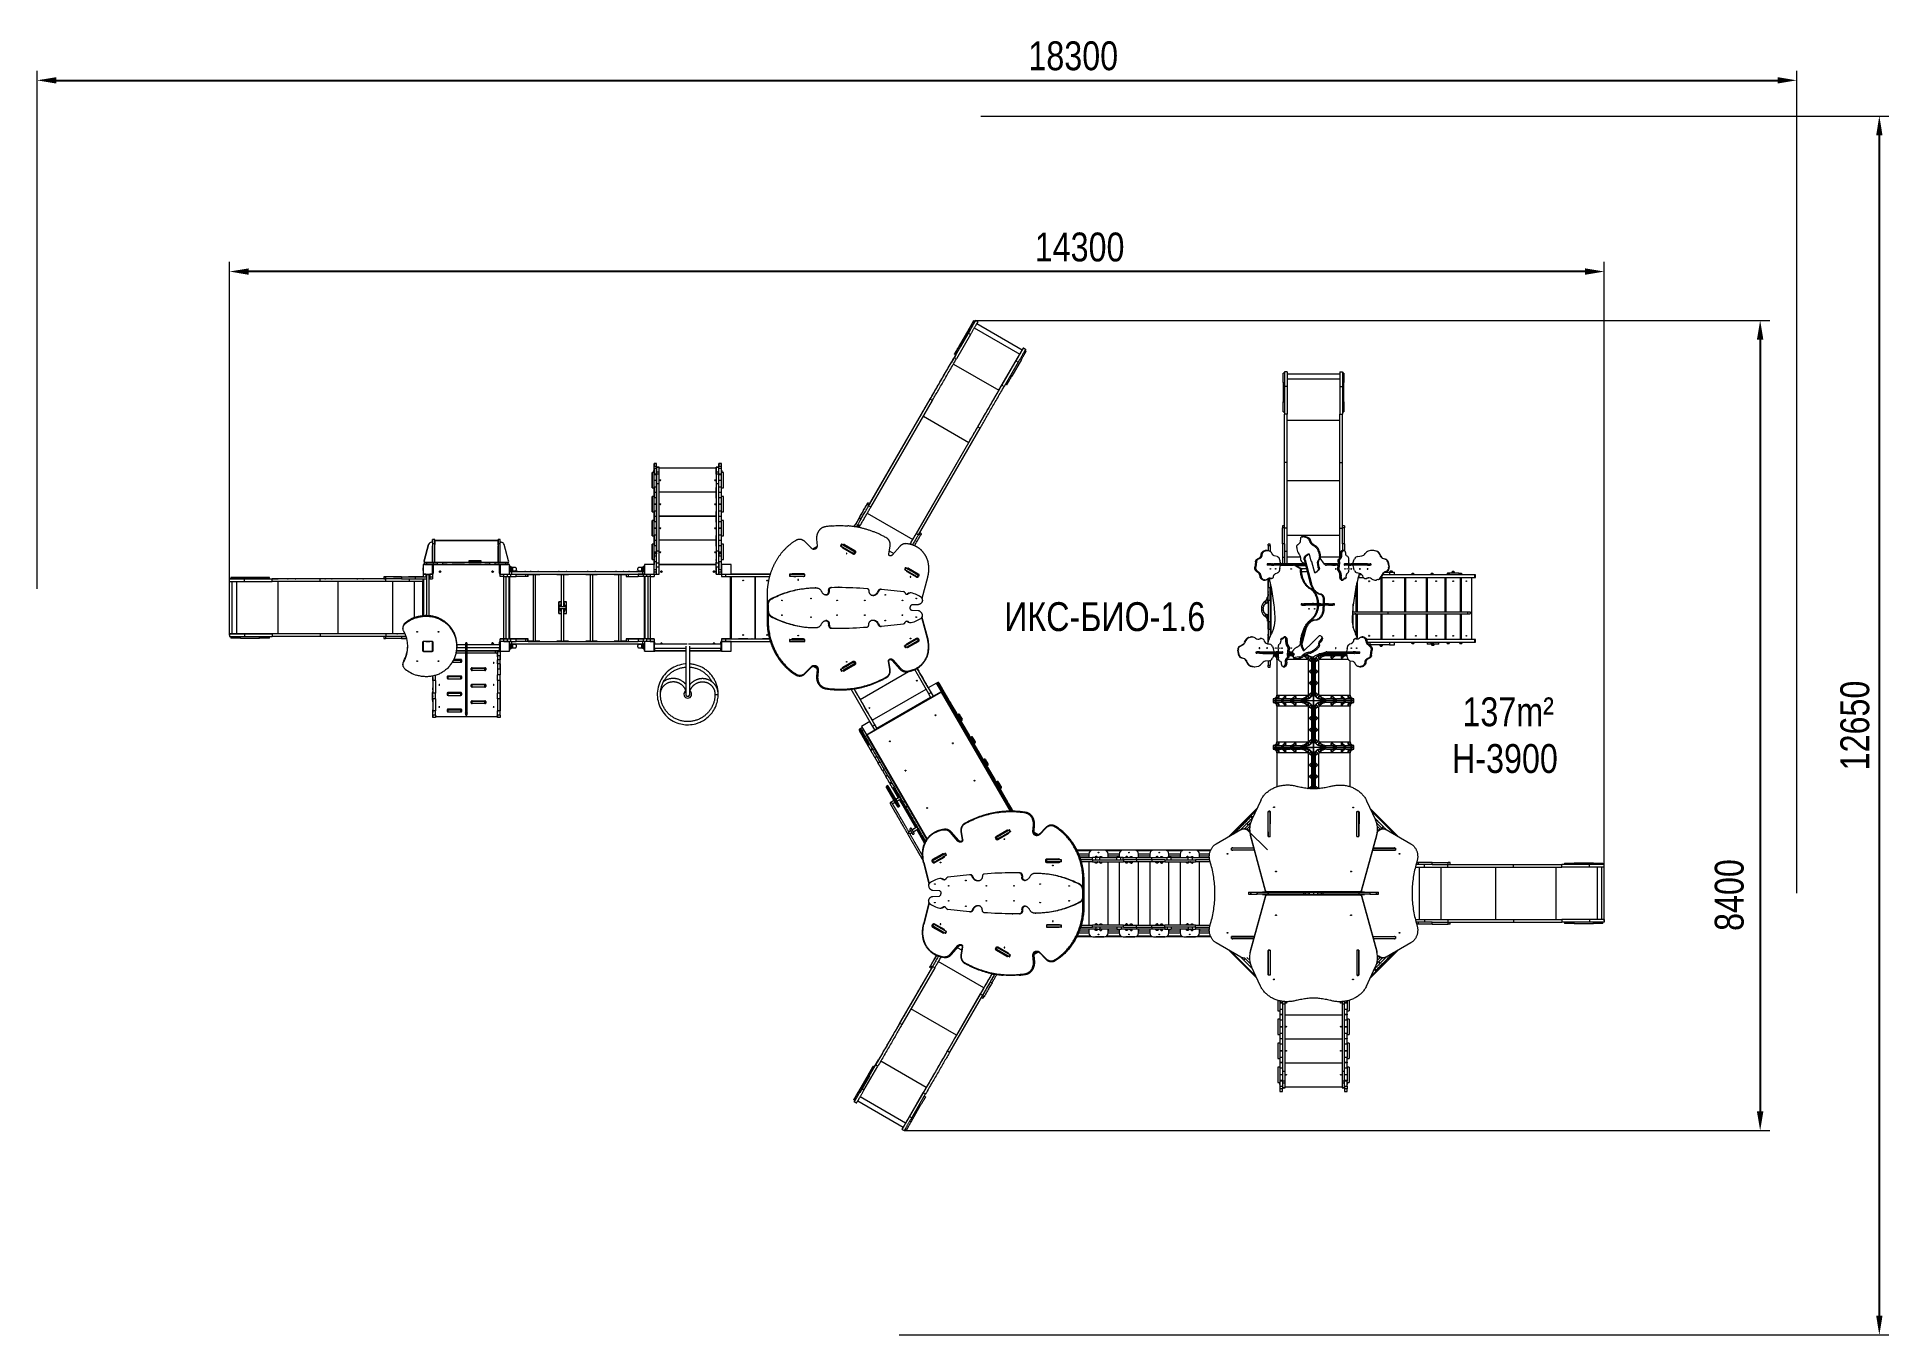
# Model space of a CAD drawing. Header units: millimetres. Extents: x 10665 to 29906, y -6125 to 7364.
import ezdxf

# ---------------------------------------------------------------- set-up
doc = ezdxf.new("R2010")
doc.units = ezdxf.units.MM
for name, color, linetype in [('DIKOM_АРТИКУЛ', 7, 'Continuous'), ('DIKOM_ОБЪЕКТ', 7, 'Continuous'), ('DIKOM_РАЗМЕР_ЗОНА', 7, 'Continuous'), ('DIKOM_РАЗМЕР_ОБЪЕКТА', 7, 'Continuous')]:
    doc.layers.add(name, color=color, linetype=linetype)
doc.styles.add('style1', font='arial.ttf', dxfattribs={"width": 0.8})
doc.dimstyles.new('1-50', dxfattribs={"dimtxt": 300, "dimasz": 200, "dimexe": 100, "dimexo": 0, "dimgap": 100, "dimtad": 1, "dimdec": 0, "dimtxsty": 'style1', "dimcen": 0, "dimclrd": 7, "dimclre": 7, "dimadec": 1, "dimazin": 2, "dimtfac": 1, "dimtdec": 0, "dimtmove": 1, "dimatfit": 3, "dimfxl": 0, "dimlwd": 25, "dimlwe": 18, "dimarcsym": 0})

msp = doc.modelspace()

# ---------------------------------------------------------------- texts
at = {"layer": 'DIKOM_АРТИКУЛ', "color": 7, "linetype": 'Continuous', "lineweight": 15, "insert": (20713.5, 1490.5), "char_height": 300, "width": 1667.537, "attachment_point": 1, "style": 'style1'}
msp.add_mtext('ИКС-БИО-1.6', dxfattribs=at)
at = {"layer": 'DIKOM_РАЗМЕР_ОБЪЕКТА', "char_height": 300, "width": 5885.531, "attachment_point": 1, "style": 'style1'}
for s, insert in [('137m²', (25474.5, 501.5)), ('H-3900', (25366.3, 16))]:
    msp.add_mtext(s, dxfattribs=dict(at, insert=insert))

# ---------------------------------------------------------------- blocks, each defined once
blk = doc.blocks.new('*D16')
at = {"layer": 'Defpoints', "color": 0, "transparency": 16777216}
for p in [(12665, 4927), (12665, 1147), (26948, -1822)]:
    blk.add_point(p, dxfattribs=at)
at = {"layer": 'DIKOM_РАЗМЕР_ОБЪЕКТА', "color": 7, "lineweight": 18, "transparency": 16777216}
for p, q in [((12665, 1147), (12665, 5027)), ((26948, -1822), (26948, 5027))]:
    blk.add_line(p, q, dxfattribs=at)
at = {"layer": 'DIKOM_РАЗМЕР_ОБЪЕКТА', "color": 7, "lineweight": 25, "transparency": 16777216}
blk.add_line((26748, 4927), (12865, 4927), dxfattribs=at)
at = {"layer": 'DIKOM_РАЗМЕР_ОБЪЕКТА', "color": 7, "transparency": 16777216}
for points in [[(12865, 4960), (12865, 4893), (12665, 4927)], [(26748, 4960), (26748, 4893), (26948, 4927)]]:
    blk.add_solid(points, dxfattribs=at)
at = {"layer": 'DIKOM_РАЗМЕР_ОБЪЕКТА', "color": 0, "transparency": 16777216, "insert": (21497, 5180), "char_height": 300, "attachment_point": 5, "style": 'style1'}
blk.add_mtext('14300', dxfattribs=at)
blk = doc.blocks.new('*D15')
at = {"layer": 'Defpoints', "color": 0, "transparency": 16777216}
for p in [(20417, 4419), (19676, -4001), (28568, -4001)]:
    blk.add_point(p, dxfattribs=at)
at = {"layer": 'DIKOM_РАЗМЕР_ОБЪЕКТА', "color": 7, "lineweight": 18, "transparency": 16777216}
for p, q in [((20417, 4419), (28668, 4419)), ((19676, -4001), (28668, -4001))]:
    blk.add_line(p, q, dxfattribs=at)
at = {"layer": 'DIKOM_РАЗМЕР_ОБЪЕКТА', "color": 7, "lineweight": 25, "transparency": 16777216}
blk.add_line((28568, 4219), (28568, -3801), dxfattribs=at)
at = {"layer": 'DIKOM_РАЗМЕР_ОБЪЕКТА', "color": 7, "transparency": 16777216}
for points in [[(28534, 4219), (28601, 4219), (28568, 4419)], [(28534, -3801), (28601, -3801), (28568, -4001)]]:
    blk.add_solid(points, dxfattribs=at)
at = {"layer": 'DIKOM_РАЗМЕР_ОБЪЕКТА', "color": 0, "transparency": 16777216, "insert": (28248, -1553), "char_height": 300, "attachment_point": 5, "rotation": 90, "style": 'style1'}
blk.add_mtext('8400', dxfattribs=at)
blk = doc.blocks.new('*D14')
at = {"layer": 'Defpoints', "color": 0, "transparency": 16777216}
for p in [(28948, 6914), (10665, 1630), (28948, -1535)]:
    blk.add_point(p, dxfattribs=at)
at = {"layer": 'DIKOM_РАЗМЕР_ЗОНА', "color": 7, "lineweight": 18, "transparency": 16777216}
for p, q in [((10665, 1630), (10665, 7014)), ((28948, -1535), (28948, 7014))]:
    blk.add_line(p, q, dxfattribs=at)
at = {"layer": 'DIKOM_РАЗМЕР_ЗОНА', "color": 7, "lineweight": 25, "transparency": 16777216}
blk.add_line((10865, 6914), (28748, 6914), dxfattribs=at)
at = {"layer": 'DIKOM_РАЗМЕР_ЗОНА', "color": 7, "transparency": 16777216}
for points in [[(10865, 6947), (10865, 6881), (10665, 6914)], [(28748, 6947), (28748, 6881), (28948, 6914)]]:
    blk.add_solid(points, dxfattribs=at)
at = {"layer": 'DIKOM_РАЗМЕР_ЗОНА', "color": 0, "transparency": 16777216, "insert": (21431, 7167), "char_height": 300, "attachment_point": 5, "style": 'style1'}
blk.add_mtext('18300', dxfattribs=at)
blk = doc.blocks.new('*D13')
at = {"layer": 'Defpoints', "color": 0, "transparency": 16777216}
for p in [(20471, 6543), (29806, 6543), (19622, -6125)]:
    blk.add_point(p, dxfattribs=at)
at = {"layer": 'DIKOM_РАЗМЕР_ЗОНА', "color": 7, "lineweight": 18, "transparency": 16777216}
for p, q in [((20471, 6543), (29906, 6543)), ((19622, -6125), (29906, -6125))]:
    blk.add_line(p, q, dxfattribs=at)
at = {"layer": 'DIKOM_РАЗМЕР_ЗОНА', "color": 7, "lineweight": 25, "transparency": 16777216}
blk.add_line((29806, -5925), (29806, 6343), dxfattribs=at)
at = {"layer": 'DIKOM_РАЗМЕР_ЗОНА', "color": 7, "transparency": 16777216}
for points in [[(29773, 6343), (29839, 6343), (29806, 6543)], [(29773, -5925), (29839, -5925), (29806, -6125)]]:
    blk.add_solid(points, dxfattribs=at)
at = {"layer": 'DIKOM_РАЗМЕР_ЗОНА', "color": 0, "transparency": 16777216, "insert": (29553, 209), "char_height": 300, "attachment_point": 5, "rotation": 90, "style": 'style1'}
blk.add_mtext('12650', dxfattribs=at)

# ---------------------------------------------------------------- dimensions: what is measured, and where the dimension line sits
at = {"layer": 'DIKOM_РАЗМЕР_ЗОНА'}
dim = msp.add_linear_dim(base=(28947.7, 6914), p1=(10665, 1629.9), p2=(28947.7, -1535.4), text='18300', dimstyle='1-50', override={"dimscale": 1, "dimtix": 0, "dimtofl": 1, "dimtmove": 1, "dimatfit": 3}, dxfattribs=at)
dim.commit()
dim.dimension.update_dxf_attribs({"geometry": '*D14', "text_midpoint": (21431.5, 6914), "dimtype": 160})
dim = msp.add_linear_dim(base=(29806, 6542.6), p1=(19621.9, -6125), p2=(20470.8, 6542.6), angle=90, text='12650', dimstyle='1-50', dxfattribs=at)
dim.commit()
dim.dimension.update_dxf_attribs({"geometry": '*D13', "text_midpoint": (29806, 208.8), "dimtype": 160})
at = {"layer": 'DIKOM_РАЗМЕР_ОБЪЕКТА'}
dim = msp.add_linear_dim(base=(12665, 4926.5), p1=(26947.7, -1821.9), p2=(12665, 1146.9), angle=180, text='14300', dimstyle='1-50', override={"dimscale": 1, "dimtix": 0, "dimtofl": 1, "dimtmove": 1, "dimatfit": 3}, dxfattribs=at)
dim.commit()
dim.dimension.update_dxf_attribs({"geometry": '*D16', "text_midpoint": (21497, 4926.5), "dimtype": 160})
dim = msp.add_linear_dim(base=(28567.5, -4001.4), p1=(20416.8, 4419), p2=(19675.9, -4001.4), angle=90, text='8400', dimstyle='1-50', dxfattribs=at)
dim.commit()
dim.dimension.update_dxf_attribs({"geometry": '*D15', "text_midpoint": (28501.1, -1553.3), "dimtype": 160})

# ---------------------------------------------------------------- linework, layer by layer
at = {"color": 7, "linetype": 'Continuous', "lineweight": 15}
for p, q in [((24630, 1747.6), (25599.6, 1747.6)), ((25599.6, 1774.6), (24642.8, 1774.6)), ((25295.6, 1388.1), (25295.6, 1747.6)), ((25302, 1747.6), (25302, 1388.1)), ((25316.1, 1786.6), (25337.7, 1786.6)), ((25319.1, 1795.6), (25319.1, 1787.1)), ((25319.1, 1795.6), (25439.1, 1795.6)), ((25319.9, 1787.2), (25320, 1787.2)), ((25319.9, 1787.2), (25319.9, 1787.2)), ((25320, 1787.2), (25320.4, 1787.3)), ((25320, 1787.2), (25320, 1787.2)), ((25320.6, 1787.3), (25320.2, 1787.2)), ((25320.8, 1787.4), (25321.1, 1787.4)), ((25322.2, 1787.4), (25320.9, 1787.4)), ((25322.3, 1787.5), (25322.4, 1787.5)), ((25323.2, 1787.6), (25323.2, 1787.6)), ((25326, 1787.6), (25325.4, 1787.6)), ((25326.3, 1787.6), (25326, 1787.6)), ((25327.4, 1787.6), (25326.3, 1787.6)), ((25327, 1787.6), (25327.4, 1787.6)), ((25328.3, 1787.6), (25327.4, 1787.6)), ((25328.3, 1787.6), (25328.5, 1787.6)), ((25329.4, 1787.6), (25329.5, 1787.6)), ((25329.6, 1787.6), (25329.9, 1787.6)), ((25330.7, 1787.6), (25330.4, 1787.6)), ((25330.9, 1787.5), (25331.1, 1787.5)), ((25334.1, 1787.2), (25334.1, 1787.2)), ((25334.6, 1787.2), (25334.6, 1787.2)), ((25368.3, 1807.6), (25389.9, 1807.6)), ((25376.2, 1808.6), (25375.8, 1808.6)), ((25377.6, 1808.6), (25377.6, 1808.6)), ((25377.7, 1808.6), (25377.6, 1808.6)), ((25378.5, 1808.6), (25377.7, 1808.6)), ((25377.9, 1808.6), (25378.5, 1808.6)), ((25379.8, 1808.6), (25378.9, 1808.6)), ((25380.4, 1808.6), (25380.3, 1808.6)), ((25380.3, 1808.6), (25380.3, 1808.6)), ((25380.3, 1808.6), (25380.3, 1808.6)), ((25380.6, 1808.6), (25380.4, 1808.6)), ((25380.8, 1808.6), (25381.1, 1808.6)), ((25384.2, 1808.2), (25384.2, 1808.2)), ((25439.1, 1774.6), (25439.1, 1795.6)), ((25442.4, 1777.6), (25442.5, 1777.6)), ((25442.4, 1776.7), (25442.4, 1777.6)), ((25446.4, 1786.6), (25468, 1786.6)), ((25450, 1787.2), (25450.5, 1787.3)), ((25450, 1787.2), (25450, 1787.2)), ((25450, 1787.2), (25450, 1787.2)), ((25450, 1787.2), (25450, 1787.2)), ((25450.9, 1787.3), (25450.2, 1787.2)), ((25452.3, 1787.4), (25451.2, 1787.4)), ((25451.7, 1787.4), (25452.4, 1787.5)), ((25452.4, 1787.5), (25452.5, 1787.5)), ((25453.4, 1787.6), (25453.4, 1787.6)), ((25454.7, 1388.1), (25454.7, 1747.6)), ((25456.2, 1787.6), (25455.8, 1787.6)), ((25456.5, 1787.6), (25456.2, 1787.6)), ((25457.6, 1787.6), (25456.5, 1787.6)), ((25457.1, 1787.6), (25457.6, 1787.6)), ((25458.7, 1787.6), (25457.7, 1787.6)), ((25458.7, 1787.6), (25458.8, 1787.6)), ((25459.9, 1787.6), (25460, 1787.6)), ((25459.9, 1747.6), (25459.9, 1388.1)), ((25460.8, 1787.6), (25460.7, 1787.6)), ((25461.2, 1787.6), (25461.3, 1787.5)), ((25464.4, 1787.2), (25464.3, 1787.2)), ((25464.4, 1787.2), (25464.4, 1787.2)), ((25464.8, 1787.2), (25464.9, 1787.2)), ((25472, 1777.6), (25522.4, 1777.6)), ((25522.4, 1777.6), (25522.4, 1774.6)), ((25571, 1101.6), (25571, 1747.6)), ((25599.6, 1774.6), (25599.6, 1747.6)), ((25611.2, 1774.6), (25599.6, 1774.6)), ((25599.6, 1747.6), (25611.2, 1747.6)), ((25611.2, 1747.6), (25611.2, 1774.6)), ((25523.6, 1388.1), (24699.4, 1388.1)), ((24699.4, 1369.1), (25523.6, 1369.1)), ((25295.6, 1101.6), (25295.6, 1369.1)), ((25302, 1369.1), (25302, 1101.6)), ((25454.7, 1101.6), (25454.7, 1369.1)), ((25459.9, 1369.1), (25459.9, 1101.6)), ((25550.3, 1388.1), (25523.6, 1388.1)), ((25523.6, 1369.1), (25550.3, 1369.1)), ((25599.6, 1101.6), (24480, 1101.6)), ((24488.7, 1074.6), (25599.6, 1074.6)), ((25329, 1062.6), (25316.1, 1062.6)), ((25319.4, 1062), (25319.5, 1062)), ((25319.5, 1062), (25321, 1061.8)), ((25320.8, 1061.8), (25319.5, 1061.9)), ((25321.4, 1061.7), (25321.2, 1061.8)), ((25321.4, 1061.8), (25321.8, 1061.7)), ((25323.6, 1061.6), (25323.5, 1061.6)), ((25325.4, 1061.5), (25325.9, 1061.5)), ((25325.9, 1061.5), (25326.2, 1061.5)), ((25326.2, 1061.5), (25327.1, 1061.5)), ((25327.1, 1061.5), (25327, 1061.5)), ((25327.6, 1061.5), (25327.7, 1061.5)), ((25327.7, 1061.5), (25328.4, 1061.5)), ((25337.7, 1062.6), (25329, 1062.6)), ((25329.8, 1061.6), (25329.6, 1061.5)), ((25330.4, 1061.6), (25330.6, 1061.6)), ((25331.1, 1061.6), (25330.9, 1061.6)), ((25334.1, 1061.9), (25334.1, 1061.9)), ((25442.4, 1071.6), (25442.4, 1072.4)), ((25442.5, 1071.6), (25442.4, 1071.6)), ((25458.1, 1062.6), (25446.4, 1062.6)), ((25450.1, 1061.9), (25451, 1061.8)), ((25451, 1061.8), (25450.5, 1061.9)), ((25451.6, 1061.7), (25451.3, 1061.8)), ((25451.5, 1061.8), (25452, 1061.7)), ((25455.8, 1061.5), (25456.1, 1061.5)), ((25456.3, 1061.5), (25456.2, 1061.5)), ((25456.3, 1061.5), (25456.4, 1061.5)), ((25456.4, 1061.5), (25457.2, 1061.5)), ((25457.2, 1061.5), (25457.1, 1061.5)), ((25457.2, 1061.5), (25457.3, 1061.5)), ((25457.7, 1061.5), (25457.9, 1061.5)), ((25457.9, 1061.5), (25458.7, 1061.5)), ((25468, 1062.6), (25458.1, 1062.6)), ((25458.7, 1061.5), (25458.7, 1061.5)), ((25460, 1061.6), (25459.9, 1061.5)), ((25460.7, 1061.6), (25460.8, 1061.6)), ((25461.3, 1061.6), (25461.2, 1061.6)), ((25464.4, 1061.9), (25464.4, 1061.9)), ((25464.7, 1062), (25464.7, 1062)), ((25464.9, 1062), (25464.8, 1062)), ((25522.4, 1071.6), (25472, 1071.6)), ((25522.4, 1074.6), (25522.4, 1071.6)), ((25599.6, 1101.6), (25599.6, 1074.6)), ((25611.2, 1101.6), (25599.6, 1101.6)), ((25599.6, 1074.6), (25611.2, 1074.6)), ((25611.2, 1074.6), (25611.2, 1101.6))]:
    msp.add_line(p, q, dxfattribs=at)
at = {"color": 7, "linetype": 'Continuous', "lineweight": 15, "flags": 128}
for points in [[(25378.4, 1704.6), (25377.6, 1704.8), (25377, 1705.3), (25376.4, 1706.1), (25376.1, 1707.1), (25375.9, 1708.3), (25376, 1709.5), (25376.2, 1710.6), (25376.7, 1711.5), (25377.3, 1712.2), (25378, 1712.5), (25378.7, 1712.5), (25379.4, 1712.2), (25380, 1711.5), (25380.5, 1710.6), (25380.7, 1709.5), (25380.8, 1708.3), (25380.6, 1707.1), (25380.3, 1706.1), (25379.7, 1705.3), (25379.1, 1704.8), (25378.4, 1704.6)], [(25515.4, 1704.6), (25514.9, 1704.8), (25514.4, 1705.3), (25514, 1706.1), (25513.8, 1707.1), (25513.7, 1708.3), (25513.7, 1709.5), (25513.9, 1710.6), (25514.2, 1711.5), (25514.7, 1712.2), (25515.2, 1712.5), (25515.7, 1712.5), (25516.2, 1712.2), (25516.6, 1711.5), (25517, 1710.6), (25517.2, 1709.5), (25517.2, 1708.3), (25517.1, 1707.1), (25516.8, 1706.1), (25516.4, 1705.3), (25516, 1704.8), (25515.4, 1704.6)], [(25321.8, 1061.7), (25321.8, 1061.7), (25321.8, 1061.7), (25321.8, 1061.7), (25321.9, 1061.7), (25321.9, 1061.7), (25321.9, 1061.7), (25321.9, 1061.7), (25321.9, 1061.7)], [(25378.4, 1136.6), (25377.6, 1136.8), (25377, 1137.3), (25376.4, 1138.1), (25376.1, 1139.1), (25375.9, 1140.3), (25376, 1141.5), (25376.2, 1142.6), (25376.7, 1143.5), (25377.3, 1144.2), (25378, 1144.5), (25378.7, 1144.5), (25379.4, 1144.2), (25380, 1143.5), (25380.5, 1142.6), (25380.7, 1141.5), (25380.8, 1140.3), (25380.6, 1139.1), (25380.3, 1138.1), (25379.7, 1137.3), (25379.1, 1136.8), (25378.4, 1136.6)], [(25515.4, 1136.6), (25514.9, 1136.8), (25514.4, 1137.3), (25514, 1138.1), (25513.8, 1139.1), (25513.7, 1140.3), (25513.7, 1141.5), (25513.9, 1142.6), (25514.2, 1143.5), (25514.7, 1144.2), (25515.2, 1144.5), (25515.7, 1144.5), (25516.2, 1144.2), (25516.6, 1143.5), (25517, 1142.6), (25517.2, 1141.5), (25517.2, 1140.3), (25517.1, 1139.1), (25516.8, 1138.1), (25516.4, 1137.3), (25516, 1136.8), (25515.4, 1136.6)]]:
    msp.add_lwpolyline(points, dxfattribs=at)
at = {"color": 8, "linetype": 'Continuous', "lineweight": 15, "flags": 128}
for points in [[(25531.4, 1378.6), (25531.3, 1380.4), (25530.8, 1382.2), (25530.1, 1383.9), (25529.2, 1385.3), (25528, 1386.5), (25526.6, 1387.4), (25525.2, 1387.9), (25523.6, 1388.1)], [(25523.6, 1369.1), (25525.2, 1369.3), (25526.6, 1369.8), (25528, 1370.7), (25529.2, 1371.9), (25530.1, 1373.3), (25530.8, 1374.9), (25531.3, 1376.7), (25531.4, 1378.6)]]:
    msp.add_lwpolyline(points, dxfattribs=at)
at = {"color": 7, "linetype": 'Continuous', "lineweight": 15}
for centre, radius, start, end in [((25330.6, 1774.4), 18.7, 139.37884, 179.50907), ((25325.4, 1745.8), 41.8, 99.39456, 102.87962), ((25325.4, 1745.8), 41.8, 97.05852, 97.77349), ((25325.4, 1745.8), 41.8, 94.82077, 95.96723), ((25325.4, 1745.8), 41.8, 93.13153, 94.18398), ((25325.4, 1745.8), 41.8, 90, 92.49967), ((25328.4, 1745.8), 41.8, 87.18817, 88.32886), ((25328.4, 1745.8), 41.8, 85.42131, 86.55366), ((25328.4, 1745.8), 41.8, 83.67406, 84.68244), ((25328.4, 1745.8), 41.8, 77.12038, 81.51107), ((25323.2, 1774.4), 18.7, 0.49093, 40.62116), ((25382.8, 1795.4), 18.7, 139.37884, 179.50907), ((25377.6, 1766.8), 41.8, 92.46232, 102.87962), ((25380.6, 1766.8), 41.8, 88.85721, 90), ((25380.6, 1766.8), 41.8, 77.12038, 86.64131), ((25375.4, 1795.4), 18.7, 0.49093, 40.62116), ((25460.9, 1774.4), 18.7, 139.37884, 179.50907), ((25455.8, 1745.8), 41.8, 98.7474, 102.87962), ((25455.8, 1745.8), 41.8, 97.23794, 98.1158), ((25455.8, 1745.8), 41.8, 96.15398, 96.73205), ((25455.8, 1745.8), 41.8, 94.71775, 95.54926), ((25455.8, 1745.8), 41.8, 93.16758, 94.09077), ((25455.8, 1745.8), 41.8, 90, 92.58889), ((25458.7, 1745.8), 41.8, 87.26097, 88.38428), ((25458.7, 1745.8), 41.8, 85.75561, 86.63603), ((25458.7, 1745.8), 41.8, 82.30155, 85.09142), ((25458.7, 1745.8), 41.8, 77.12038, 81.66963), ((25453.6, 1774.4), 18.7, 0.49093, 40.62116), ((25550.3, 1378.6), 9.5, 270, 90), ((25330.6, 1074.7), 18.7, 180.49093, 220.62116), ((25325.4, 1103.4), 41.8, 257.12038, 260.7075), ((25325.4, 1103.4), 41.8, 260.7075, 261.08798), ((25325.4, 1103.4), 41.8, 262.23806, 264.44052), ((25325.4, 1103.4), 41.8, 265.81715, 266.77049), ((25325.4, 1103.4), 41.8, 267.39256, 270), ((25328.4, 1103.4), 41.8, 270, 271.03456), ((25328.4, 1103.4), 41.8, 271.66872, 272.81106), ((25328.4, 1103.4), 41.8, 273.44658, 274.76616), ((25328.4, 1103.4), 41.8, 275.79908, 276.27208), ((25328.4, 1103.4), 41.8, 278.48934, 282.87962), ((25323.2, 1074.7), 18.7, 319.37884, 359.50907), ((25460.9, 1074.7), 18.7, 180.49093, 220.62116), ((25455.8, 1103.4), 41.8, 257.12038, 261.25293), ((25455.8, 1103.4), 41.8, 261.88531, 262.23814), ((25455.8, 1103.4), 41.8, 262.76306, 264.28021), ((25455.8, 1103.4), 41.8, 264.84443, 265.28386), ((25455.8, 1103.4), 41.8, 265.91063, 266.75521), ((25455.8, 1103.4), 41.8, 267.38329, 270), ((25458.7, 1103.4), 41.8, 270, 270.98883), ((25458.7, 1103.4), 41.8, 271.61341, 272.73855), ((25458.7, 1103.4), 41.8, 273.36449, 274.43275), ((25458.7, 1103.4), 41.8, 275.03315, 277.70001), ((25458.7, 1103.4), 41.8, 278.33127, 282.87962), ((25453.6, 1074.7), 18.7, 319.37884, 359.50907)]:
    msp.add_arc(centre, radius, start, end, dxfattribs=at)
for points, knots in [([(25318.9, 1787.1), (25319, 1787.1), (25319.2, 1787.2), (25319.3, 1787.2), (25319.4, 1787.2)], [0, 0, 0, 0, 0.5629778, 1, 1, 1, 1]), ([(25319.6, 1787.1), (25319.5, 1787.1), (25319.3, 1787.2), (25319.1, 1787.1), (25318.9, 1787.1)], [0, 0, 0, 0, 0.5001601, 1, 1, 1, 1]), ([(25319.4, 1787.2), (25319.5, 1787.2), (25319.7, 1787.2), (25319.8, 1787.2), (25319.9, 1787.2)], [0, 0, 0, 0, 0.5001807, 1, 1, 1, 1]), ([(25320.2, 1787.2), (25320.1, 1787.2), (25319.9, 1787.2), (25319.7, 1787.1), (25319.6, 1787.1)], [0, 0, 0, 0, 0.4559993, 1, 1, 1, 1]), ([(25320.7, 1787.4), (25320.7, 1787.4), (25320.6, 1787.3), (25320.6, 1787.3), (25320.6, 1787.3), (25320.6, 1787.3)], [0, 0, 0, 0, 0.4998991, 0.7499897, 1, 1, 1, 1]), ([(25320.7, 1787.4), (25320.7, 1787.4), (25320.7, 1787.4), (25320.7, 1787.4), (25320.7, 1787.4)], [0, 0, 0, 0, 0.5388266, 1, 1, 1, 1]), ([(25320.9, 1787.4), (25320.9, 1787.4), (25320.8, 1787.4), (25320.7, 1787.4), (25320.7, 1787.4), (25320.7, 1787.4)], [0, 0, 0, 0, 0.4997443, 0.7497764, 1, 1, 1, 1]), ([(25322.9, 1787.5), (25322.8, 1787.5), (25322.6, 1787.5), (25322.3, 1787.4), (25322.2, 1787.4)], [0, 0, 0, 0, 0.5131994, 1, 1, 1, 1]), ([(25322.4, 1787.5), (25322.5, 1787.5), (25322.6, 1787.5), (25322.8, 1787.5), (25322.9, 1787.5)], [0, 0, 0, 0, 0.3583717, 1, 1, 1, 1]), ([(25325.1, 1787.6), (25324.9, 1787.6), (25324.6, 1787.6), (25324, 1787.6), (25323.6, 1787.6), (25323.3, 1787.6), (25323.2, 1787.6), (25323.2, 1787.6)], [0, 0, 0, 0, 0.2252911, 0.4129611, 0.6000879, 0.8000734, 1, 1, 1, 1]), ([(25323.6, 1787.6), (25323.7, 1787.6), (25323.7, 1787.6), (25324.1, 1787.6), (25324.4, 1787.6), (25324.8, 1787.6), (25325, 1787.6), (25325.1, 1787.6)], [0, 0, 0, 0, 0.3018677, 0.4914357, 0.6811, 0.8764292, 1, 1, 1, 1]), ([(25323.6, 1787.6), (25323.6, 1787.6), (25323.5, 1787.6), (25323.6, 1787.6), (25323.6, 1787.6)], [0, 0, 0, 0, 0.5736641, 1, 1, 1, 1]), ([(25326.3, 1787.6), (25326.3, 1787.6), (25326.1, 1787.6), (25325.7, 1787.6), (25325.3, 1787.6), (25325.1, 1787.6)], [0, 0, 0, 0, 0.3297701, 0.6602254, 1, 1, 1, 1]), ([(25325.1, 1787.6), (25325.2, 1787.6), (25325.5, 1787.6), (25325.8, 1787.6), (25326, 1787.6), (25326.1, 1787.6), (25326, 1787.6), (25326, 1787.6)], [0, 0, 0, 0, 0.2691567, 0.4962741, 0.7234392, 0.9380881, 1, 1, 1, 1]), ([(25326.3, 1787.6), (25326.4, 1787.6), (25326.5, 1787.6), (25326.7, 1787.6), (25326.8, 1787.6), (25326.9, 1787.6)], [0, 0, 0, 0, 0.4436043, 0.5002, 1, 1, 1, 1]), ([(25327.7, 1787.6), (25327.6, 1787.6), (25327.3, 1787.6), (25327.1, 1787.6), (25327, 1787.6)], [0, 0, 0, 0, 0.4998085, 1, 1, 1, 1]), ([(25329.1, 1787.6), (25328.7, 1787.6), (25328.2, 1787.6), (25327.7, 1787.6), (25327.7, 1787.6)], [0, 0, 0, 0, 0.8968787, 1, 1, 1, 1]), ([(25329.4, 1787.6), (25329.4, 1787.6), (25329.3, 1787.6), (25329.2, 1787.6), (25329.1, 1787.6)], [0, 0, 0, 0, 0.4985048, 1, 1, 1, 1]), ([(25329.9, 1787.6), (25329.8, 1787.6), (25329.6, 1787.6), (25329.5, 1787.6), (25329.4, 1787.6)], [0, 0, 0, 0, 0.4837324, 1, 1, 1, 1]), ([(25331.1, 1787.5), (25331, 1787.5), (25330.9, 1787.5), (25330.7, 1787.5), (25330.7, 1787.6)], [0, 0, 0, 0, 0.4760333, 1, 1, 1, 1]), ([(25333.5, 1787.3), (25333.3, 1787.3), (25332.9, 1787.4), (25332.5, 1787.4), (25332.1, 1787.5), (25331.8, 1787.5), (25331.7, 1787.5), (25331.7, 1787.5)], [0, 0, 0, 0, 0.3019702, 0.5000714, 0.6981799, 0.9588151, 1, 1, 1, 1]), ([(25332, 1787.5), (25332.1, 1787.5), (25332.1, 1787.5), (25332.3, 1787.4), (25332.5, 1787.4), (25332.8, 1787.4), (25333.1, 1787.4), (25333.3, 1787.3), (25333.4, 1787.3)], [0, 0, 0, 0, 0.074925, 0.2903213, 0.4654802, 0.641508, 0.866031, 1, 1, 1, 1]), ([(25333.4, 1787.3), (25333.5, 1787.3), (25333.7, 1787.3), (25334, 1787.2), (25334.1, 1787.2)], [0, 0, 0, 0, 0.488443, 1, 1, 1, 1]), ([(25334.6, 1787.2), (25334.4, 1787.2), (25334, 1787.2), (25333.6, 1787.3), (25333.5, 1787.3)], [0, 0, 0, 0, 0.5123195, 1, 1, 1, 1]), ([(25376.1, 1808.6), (25376.1, 1808.6), (25376.2, 1808.6), (25376.4, 1808.6), (25376.5, 1808.6)], [0, 0, 0, 0, 0.5485823, 1, 1, 1, 1]), ([(25377.8, 1808.6), (25377.6, 1808.6), (25377.2, 1808.6), (25376.7, 1808.6), (25376.4, 1808.6), (25376.2, 1808.6)], [0, 0, 0, 0, 0.3318405, 0.6612873, 1, 1, 1, 1]), ([(25376.5, 1808.6), (25376.6, 1808.6), (25376.8, 1808.6), (25377.2, 1808.6), (25377.5, 1808.6), (25377.6, 1808.6), (25377.7, 1808.6)], [0, 0, 0, 0, 0.3608327, 0.6653121, 0.9699106, 1, 1, 1, 1]), ([(25378.4, 1808.6), (25378.3, 1808.6), (25378.1, 1808.6), (25378, 1808.6), (25377.9, 1808.6)], [0, 0, 0, 0, 0.4997675, 1, 1, 1, 1]), ([(25380.8, 1808.6), (25380.1, 1808.6), (25379.3, 1808.6), (25378.5, 1808.6), (25378.4, 1808.6)], [0, 0, 0, 0, 0.8969073, 1, 1, 1, 1]), ([(25379.9, 1808.6), (25380, 1808.6), (25380.4, 1808.6), (25380.7, 1808.6), (25380.8, 1808.6)], [0, 0, 0, 0, 0.4984862, 1, 1, 1, 1]), ([(25380.3, 1808.6), (25380.2, 1808.6), (25380.1, 1808.6), (25380, 1808.6), (25379.9, 1808.6)], [0, 0, 0, 0, 0.48378, 1, 1, 1, 1]), ([(25382.2, 1808.6), (25381.9, 1808.6), (25381.2, 1808.6), (25380.6, 1808.6), (25380.3, 1808.6)], [0, 0, 0, 0, 0.5000938, 1, 1, 1, 1]), ([(25380.9, 1808.6), (25381.3, 1808.6), (25381.9, 1808.6), (25382.6, 1808.6), (25382.9, 1808.6)], [0, 0, 0, 0, 0.4999096, 1, 1, 1, 1]), ([(25381.3, 1808.5), (25381.3, 1808.5), (25381.1, 1808.5), (25381, 1808.6), (25380.9, 1808.6)], [0, 0, 0, 0, 0.4760769, 1, 1, 1, 1]), ([(25381.1, 1808.6), (25381.3, 1808.6), (25381.5, 1808.6), (25381.7, 1808.6), (25381.8, 1808.6)], [0, 0, 0, 0, 0.5020645, 1, 1, 1, 1]), ([(25383.3, 1808.5), (25382.9, 1808.5), (25382.3, 1808.6), (25381.6, 1808.5), (25381.3, 1808.5)], [0, 0, 0, 0, 0.5000939, 1, 1, 1, 1]), ([(25381.8, 1808.6), (25381.9, 1808.6), (25382, 1808.6), (25382.1, 1808.6), (25382.2, 1808.6)], [0, 0, 0, 0, 0.5157459, 1, 1, 1, 1]), ([(25383.3, 1808.3), (25383.1, 1808.3), (25382.9, 1808.4), (25382.6, 1808.4), (25382.5, 1808.5), (25382.5, 1808.5), (25382.5, 1808.5)], [0, 0, 0, 0, 0.3814188, 0.631682, 0.881936, 1, 1, 1, 1]), ([(25382.5, 1808.5), (25382.6, 1808.5), (25382.6, 1808.5), (25382.8, 1808.5), (25382.9, 1808.5)], [0, 0, 0, 0, 0.6176044, 1, 1, 1, 1]), ([(25382.9, 1808.6), (25383, 1808.6), (25383.1, 1808.5), (25383.2, 1808.5), (25383.3, 1808.5)], [0, 0, 0, 0, 0.5243432, 1, 1, 1, 1]), ([(25382.9, 1808.5), (25383, 1808.5), (25383.3, 1808.5), (25383.9, 1808.5), (25384.3, 1808.4), (25384.7, 1808.4), (25385, 1808.4), (25385.2, 1808.3)], [0, 0, 0, 0, 0.3342918, 0.4935228, 0.6243622, 0.7848236, 1, 1, 1, 1]), ([(25383.2, 1808.5), (25383.1, 1808.5), (25383, 1808.5), (25382.9, 1808.4), (25382.9, 1808.4), (25383.1, 1808.4), (25383.3, 1808.4), (25383.5, 1808.3), (25383.5, 1808.3)], [0, 0, 0, 0, 0.2786909, 0.4466651, 0.5832219, 0.7205065, 0.8955584, 1, 1, 1, 1]), ([(25385, 1808.3), (25384.9, 1808.4), (25384.7, 1808.4), (25384.3, 1808.4), (25384, 1808.4), (25383.6, 1808.5), (25383.4, 1808.5), (25383.3, 1808.5), (25383.2, 1808.5)], [0, 0, 0, 0, 0.2196675, 0.3568497, 0.4943011, 0.6727068, 0.9374251, 1, 1, 1, 1]), ([(25384.3, 1808.2), (25384.1, 1808.2), (25383.8, 1808.2), (25383.5, 1808.3), (25383.3, 1808.3)], [0, 0, 0, 0, 0.5122862, 1, 1, 1, 1]), ([(25383.5, 1808.3), (25383.6, 1808.3), (25383.8, 1808.3), (25384.1, 1808.2), (25384.2, 1808.2)], [0, 0, 0, 0, 0.4883763, 1, 1, 1, 1]), ([(25384.2, 1808.2), (25384.4, 1808.2), (25384.9, 1808.3), (25385.4, 1808.2), (25385.6, 1808.2)], [0, 0, 0, 0, 0.5000913, 1, 1, 1, 1]), ([(25386.3, 1808.2), (25385.9, 1808.2), (25385.3, 1808.2), (25384.6, 1808.2), (25384.3, 1808.2)], [0, 0, 0, 0, 0.499874, 1, 1, 1, 1]), ([(25385.6, 1808.2), (25385.5, 1808.3), (25385.3, 1808.3), (25385.1, 1808.3), (25385, 1808.3)], [0, 0, 0, 0, 0.5102552, 1, 1, 1, 1]), ([(25385.2, 1808.3), (25385.4, 1808.3), (25385.7, 1808.3), (25386.1, 1808.2), (25386.3, 1808.2)], [0, 0, 0, 0, 0.489456, 1, 1, 1, 1]), ([(25449.6, 1787.1), (25449.6, 1787.1), (25449.5, 1787.2), (25449.4, 1787.1), (25449.4, 1787.1)], [0, 0, 0, 0, 0.700328, 1, 1, 1, 1]), ([(25450.2, 1787.2), (25450.1, 1787.2), (25449.9, 1787.2), (25449.7, 1787.1), (25449.6, 1787.1)], [0, 0, 0, 0, 0.4559836, 1, 1, 1, 1]), ([(25449.9, 1787.2), (25449.9, 1787.2), (25449.9, 1787.2), (25450, 1787.2), (25450, 1787.2)], [0, 0, 0, 0, 0.2260536, 1, 1, 1, 1]), ([(25453, 1787.5), (25452.8, 1787.5), (25452.6, 1787.5), (25452.4, 1787.4), (25452.3, 1787.4)], [0, 0, 0, 0, 0.5130886, 1, 1, 1, 1]), ([(25452.8, 1787.5), (25452.8, 1787.5), (25452.8, 1787.5), (25452.9, 1787.5), (25453, 1787.5)], [0, 0, 0, 0, 0.214633, 1, 1, 1, 1]), ([(25455.2, 1787.6), (25455, 1787.6), (25454.6, 1787.6), (25454.1, 1787.6), (25453.7, 1787.6), (25453.5, 1787.6), (25453.4, 1787.6), (25453.4, 1787.6)], [0, 0, 0, 0, 0.225281, 0.4129194, 0.6000703, 0.8000776, 1, 1, 1, 1]), ([(25453.9, 1787.6), (25453.9, 1787.6), (25453.8, 1787.6), (25453.8, 1787.6), (25453.9, 1787.6)], [0, 0, 0, 0, 0.1664421, 1, 1, 1, 1]), ([(25453.9, 1787.6), (25453.9, 1787.6), (25453.9, 1787.6), (25454.2, 1787.6), (25454.5, 1787.6), (25454.9, 1787.6), (25455.1, 1787.6), (25455.2, 1787.6)], [0, 0, 0, 0, 0.3018439, 0.4913897, 0.6811002, 0.8764022, 1, 1, 1, 1]), ([(25456.5, 1787.6), (25456.4, 1787.6), (25456.2, 1787.6), (25455.8, 1787.6), (25455.4, 1787.6), (25455.2, 1787.6)], [0, 0, 0, 0, 0.3333144, 0.6620569, 1, 1, 1, 1]), ([(25455.2, 1787.6), (25455.3, 1787.6), (25455.6, 1787.6), (25456, 1787.6), (25456.2, 1787.6), (25456.3, 1787.6), (25456.3, 1787.6)], [0, 0, 0, 0, 0.2868944, 0.5290069, 0.7711781, 1, 1, 1, 1]), ([(25456.8, 1787.6), (25456.9, 1787.6), (25457, 1787.6), (25457.2, 1787.6), (25457.3, 1787.6), (25457.4, 1787.6)], [0, 0, 0, 0, 0.4433789, 0.4998993, 1, 1, 1, 1]), ([(25457.8, 1787.6), (25457.7, 1787.6), (25457.5, 1787.6), (25457.3, 1787.6), (25457.1, 1787.6)], [0, 0, 0, 0, 0.4999036, 1, 1, 1, 1]), ([(25459.4, 1787.6), (25458.9, 1787.6), (25458.4, 1787.6), (25457.8, 1787.6), (25457.8, 1787.6)], [0, 0, 0, 0, 0.8969009, 1, 1, 1, 1]), ([(25459.6, 1787.6), (25459.5, 1787.6), (25459.5, 1787.6), (25459.5, 1787.6), (25459.4, 1787.6)], [0, 0, 0, 0, 0.4984896, 1, 1, 1, 1]), ([(25460, 1787.6), (25460, 1787.6), (25459.8, 1787.6), (25459.6, 1787.6), (25459.6, 1787.6)], [0, 0, 0, 0, 0.4837068, 1, 1, 1, 1]), ([(25461.3, 1787.5), (25461.2, 1787.5), (25461.1, 1787.5), (25460.9, 1787.5), (25460.8, 1787.6)], [0, 0, 0, 0, 0.4759992, 1, 1, 1, 1]), ([(25463.7, 1787.3), (25463.5, 1787.3), (25463.1, 1787.4), (25462.7, 1787.4), (25462.3, 1787.5), (25462, 1787.5), (25461.9, 1787.5), (25461.8, 1787.5), (25461.8, 1787.5)], [0, 0, 0, 0, 0.2166998, 0.3588408, 0.5010022, 0.6880139, 0.8806929, 1, 1, 1, 1]), ([(25462.3, 1787.5), (25462.3, 1787.5), (25462.3, 1787.5), (25462.6, 1787.4), (25462.8, 1787.4), (25463.1, 1787.4), (25463.4, 1787.4), (25463.6, 1787.3), (25463.6, 1787.3)], [0, 0, 0, 0, 0.2787035, 0.4466647, 0.5832035, 0.7204713, 0.895547, 1, 1, 1, 1]), ([(25463.6, 1787.3), (25463.8, 1787.3), (25464, 1787.3), (25464.3, 1787.2), (25464.4, 1787.2)], [0, 0, 0, 0, 0.4883711, 1, 1, 1, 1]), ([(25464.9, 1787.2), (25464.7, 1787.2), (25464.3, 1787.2), (25463.9, 1787.3), (25463.7, 1787.3)], [0, 0, 0, 0, 0.5122413, 1, 1, 1, 1]), ([(25319, 1062), (25319.1, 1062), (25319.2, 1062), (25319.4, 1062), (25319.6, 1062)], [0, 0, 0, 0, 0.4431927, 1, 1, 1, 1]), ([(25320, 1062), (25319.9, 1062), (25319.7, 1061.9), (25319.5, 1061.9), (25319.4, 1062)], [0, 0, 0, 0, 0.5001769, 1, 1, 1, 1]), ([(25319.6, 1062), (25319.6, 1062), (25319.8, 1062), (25319.9, 1062), (25320, 1062)], [0, 0, 0, 0, 0.5632298, 1, 1, 1, 1]), ([(25321.1, 1061.8), (25321, 1061.8), (25321, 1061.8), (25320.9, 1061.8), (25320.8, 1061.8), (25320.8, 1061.8)], [0, 0, 0, 0, 0.4999552, 0.7500317, 1, 1, 1, 1]), ([(25321, 1061.8), (25321.1, 1061.8), (25321.2, 1061.8), (25321.4, 1061.8), (25321.4, 1061.8)], [0, 0, 0, 0, 0.5017468, 1, 1, 1, 1]), ([(25321.1, 1061.8), (25321.1, 1061.8), (25321.1, 1061.8), (25321.1, 1061.8), (25321.1, 1061.8)], [0, 0, 0, 0, 0.5394784, 1, 1, 1, 1]), ([(25321.2, 1061.8), (25321.1, 1061.8), (25321.1, 1061.8), (25321.1, 1061.8), (25321.1, 1061.8), (25321.1, 1061.8)], [0, 0, 0, 0, 0.4996875, 0.7497029, 1, 1, 1, 1]), ([(25321.9, 1061.7), (25322, 1061.7), (25322.2, 1061.7), (25322.3, 1061.7), (25322.4, 1061.7)], [0, 0, 0, 0, 0.4230445, 1, 1, 1, 1]), ([(25322.4, 1061.7), (25322.5, 1061.7), (25322.6, 1061.7), (25322.8, 1061.7), (25322.9, 1061.6)], [0, 0, 0, 0, 0.4773927, 1, 1, 1, 1]), ([(25322.9, 1061.6), (25322.8, 1061.6), (25322.6, 1061.6), (25322.4, 1061.6), (25322.4, 1061.6)], [0, 0, 0, 0, 0.7026337, 1, 1, 1, 1]), ([(25323.1, 1061.6), (25323.2, 1061.6), (25323.3, 1061.6), (25323.8, 1061.6), (25324.3, 1061.6), (25324.7, 1061.6), (25325, 1061.5), (25325.1, 1061.5)], [0, 0, 0, 0, 0.3032822, 0.5042299, 0.7052172, 0.8981935, 1, 1, 1, 1]), ([(25323.2, 1061.6), (25323.1, 1061.6), (25323, 1061.6), (25323.1, 1061.6), (25323.1, 1061.6)], [0, 0, 0, 0, 0.5000885, 1, 1, 1, 1]), ([(25325, 1061.5), (25324.8, 1061.5), (25324.5, 1061.5), (25324.1, 1061.6), (25323.8, 1061.6), (25323.6, 1061.6), (25323.6, 1061.6), (25323.6, 1061.6)], [0, 0, 0, 0, 0.2560995, 0.4370587, 0.6177766, 0.8434847, 1, 1, 1, 1]), ([(25326, 1061.5), (25325.9, 1061.5), (25325.9, 1061.5), (25325.6, 1061.5), (25325.3, 1061.5), (25325.1, 1061.5), (25325, 1061.5)], [0, 0, 0, 0, 0.2896728, 0.5802239, 0.8460244, 1, 1, 1, 1]), ([(25325.1, 1061.5), (25325.3, 1061.5), (25325.7, 1061.5), (25326.1, 1061.5), (25326.2, 1061.5), (25326.2, 1061.5)], [0, 0, 0, 0, 0.4907723, 0.8518794, 1, 1, 1, 1]), ([(25327, 1061.5), (25327, 1061.5), (25327.1, 1061.5), (25327.3, 1061.5), (25327.5, 1061.5), (25327.6, 1061.5)], [0, 0, 0, 0, 0.4434982, 0.5000862, 1, 1, 1, 1]), ([(25329.1, 1061.5), (25329.2, 1061.5), (25329.3, 1061.5), (25329.3, 1061.5), (25329.4, 1061.5)], [0, 0, 0, 0, 0.5020506, 1, 1, 1, 1]), ([(25329.4, 1061.5), (25329.5, 1061.5), (25329.6, 1061.5), (25329.8, 1061.6), (25329.8, 1061.6)], [0, 0, 0, 0, 0.5158719, 1, 1, 1, 1]), ([(25330.6, 1061.6), (25330.7, 1061.6), (25330.9, 1061.6), (25331, 1061.6), (25331.1, 1061.6)], [0, 0, 0, 0, 0.5243735, 1, 1, 1, 1]), ([(25331.9, 1061.7), (25331.9, 1061.7), (25332, 1061.7), (25332.4, 1061.7), (25332.8, 1061.8), (25333.2, 1061.8), (25333.4, 1061.8)], [0, 0, 0, 0, 0.1492771, 0.3690486, 0.6385705, 1, 1, 1, 1]), ([(25333.3, 1061.8), (25333.2, 1061.8), (25332.9, 1061.8), (25332.6, 1061.7), (25332.3, 1061.7), (25332.2, 1061.7), (25332.2, 1061.7)], [0, 0, 0, 0, 0.377919, 0.6139396, 0.8503484, 1, 1, 1, 1]), ([(25334.1, 1061.9), (25333.9, 1061.9), (25333.7, 1061.9), (25333.4, 1061.8), (25333.3, 1061.8)], [0, 0, 0, 0, 0.5102435, 1, 1, 1, 1]), ([(25333.4, 1061.8), (25333.6, 1061.8), (25334, 1061.9), (25334.4, 1062), (25334.6, 1062)], [0, 0, 0, 0, 0.4894086, 1, 1, 1, 1]), ([(25449.4, 1062), (25449.4, 1062), (25449.5, 1062), (25449.5, 1062), (25449.6, 1062)], [0, 0, 0, 0, 0.2273891, 1, 1, 1, 1]), ([(25449.6, 1062), (25449.7, 1062), (25449.8, 1062), (25450, 1062), (25450, 1062)], [0, 0, 0, 0, 0.5632157, 1, 1, 1, 1]), ([(25450, 1062), (25450, 1061.9), (25449.9, 1061.9), (25449.9, 1061.9), (25449.9, 1061.9)], [0, 0, 0, 0, 0.6575202, 1, 1, 1, 1]), ([(25451.2, 1061.8), (25451.2, 1061.8), (25451.1, 1061.8), (25451, 1061.8), (25451, 1061.8), (25451, 1061.8)], [0, 0, 0, 0, 0.4999931, 0.7499605, 1, 1, 1, 1]), ([(25451, 1061.8), (25451.1, 1061.8), (25451.3, 1061.8), (25451.4, 1061.8), (25451.5, 1061.8)], [0, 0, 0, 0, 0.501719, 1, 1, 1, 1]), ([(25451.2, 1061.8), (25451.2, 1061.8), (25451.2, 1061.8), (25451.2, 1061.8), (25451.2, 1061.8)], [0, 0, 0, 0, 0.5319268, 1, 1, 1, 1]), ([(25451.3, 1061.8), (25451.3, 1061.8), (25451.3, 1061.8), (25451.2, 1061.8), (25451.2, 1061.8), (25451.2, 1061.8)], [0, 0, 0, 0, 0.499745, 0.7497035, 1, 1, 1, 1]), ([(25452.3, 1061.7), (25452.3, 1061.7), (25452.4, 1061.7), (25452.4, 1061.7), (25452.5, 1061.7)], [0, 0, 0, 0, 0.2666393, 1, 1, 1, 1]), ([(25452.5, 1061.7), (25452.6, 1061.7), (25452.7, 1061.7), (25452.9, 1061.7), (25452.9, 1061.6)], [0, 0, 0, 0, 0.4773417, 1, 1, 1, 1]), ([(25452.9, 1061.6), (25452.9, 1061.6), (25452.8, 1061.6), (25452.7, 1061.6), (25452.7, 1061.7)], [0, 0, 0, 0, 0.5000805, 1, 1, 1, 1]), ([(25453.4, 1061.6), (25453.4, 1061.6), (25453.5, 1061.6), (25453.9, 1061.6), (25454.4, 1061.6), (25454.8, 1061.6), (25455.1, 1061.5), (25455.2, 1061.5)], [0, 0, 0, 0, 0.3033044, 0.5042086, 0.7052272, 0.8981801, 1, 1, 1, 1]), ([(25455.2, 1061.5), (25455, 1061.5), (25454.7, 1061.5), (25454.3, 1061.6), (25454, 1061.6), (25453.9, 1061.6), (25453.9, 1061.6), (25453.8, 1061.6)], [0, 0, 0, 0, 0.2561062, 0.4370432, 0.6178201, 0.8434966, 1, 1, 1, 1]), ([(25455.2, 1061.5), (25455.4, 1061.5), (25455.8, 1061.5), (25456.2, 1061.5), (25456.4, 1061.5), (25456.4, 1061.5)], [0, 0, 0, 0, 0.4902437, 0.8509392, 1, 1, 1, 1]), ([(25456.2, 1061.5), (25456.2, 1061.5), (25456.1, 1061.5), (25455.8, 1061.5), (25455.4, 1061.5), (25455.2, 1061.5), (25455.2, 1061.5)], [0, 0, 0, 0, 0.2895991, 0.580203, 0.8460258, 1, 1, 1, 1]), ([(25457.1, 1061.5), (25457.2, 1061.5), (25457.3, 1061.5), (25457.5, 1061.5), (25457.6, 1061.5), (25457.7, 1061.5)], [0, 0, 0, 0, 0.4435726, 0.5000929, 1, 1, 1, 1]), ([(25459.5, 1061.5), (25459.5, 1061.5), (25459.5, 1061.5), (25459.5, 1061.5), (25459.6, 1061.5)], [0, 0, 0, 0, 0.5020283, 1, 1, 1, 1]), ([(25459.6, 1061.5), (25459.6, 1061.5), (25459.8, 1061.5), (25459.9, 1061.6), (25460, 1061.6)], [0, 0, 0, 0, 0.5160126, 1, 1, 1, 1]), ([(25460.8, 1061.6), (25460.9, 1061.6), (25461.1, 1061.6), (25461.2, 1061.6), (25461.3, 1061.6)], [0, 0, 0, 0, 0.5244111, 1, 1, 1, 1]), ([(25461.9, 1061.6), (25462, 1061.7), (25462, 1061.7), (25462.3, 1061.7), (25462.6, 1061.7), (25463, 1061.8), (25463.4, 1061.8), (25463.6, 1061.8)], [0, 0, 0, 0, 0.1783541, 0.374897, 0.5363706, 0.7344214, 1, 1, 1, 1]), ([(25463.6, 1061.8), (25463.4, 1061.8), (25463.2, 1061.8), (25462.8, 1061.7), (25462.6, 1061.7), (25462.4, 1061.7), (25462.3, 1061.7), (25462.3, 1061.7)], [0, 0, 0, 0, 0.234385, 0.3807198, 0.5273298, 0.7176205, 1, 1, 1, 1]), ([(25463.6, 1061.8), (25463.8, 1061.8), (25464.2, 1061.9), (25464.6, 1062), (25464.9, 1062)], [0, 0, 0, 0, 0.4894169, 1, 1, 1, 1]), ([(25464.4, 1061.9), (25464.2, 1061.9), (25464, 1061.9), (25463.7, 1061.8), (25463.6, 1061.8)], [0, 0, 0, 0, 0.5101819, 1, 1, 1, 1])]:
    msp.add_open_spline(points, degree=3, knots=knots, dxfattribs=at)
at = {"layer": 'DIKOM_ОБЪЕКТ', "color": 7, "linetype": 'Continuous', "lineweight": 15}
for p, q in [((20339.6, 4285.3), (20193.9, 4032.9)), ((20363, 4271.8), (20217.3, 4019.4)), ((20345.7, 4325.8), (20245.7, 4152.6)), ((20347.4, 4328.8), (20247.4, 4155.6)), ((20360.4, 4321.3), (20260.4, 4148.1)), ((20363, 4271.8), (20339.6, 4285.3)), ((20347.4, 4328.8), (20360.4, 4321.3)), ((20409.6, 4406.4), (20396.6, 4413.9)), ((20403.2, 4341.3), (20876, 4068.3)), ((20416.8, 4419), (20416.8, 4419)), ((20440.2, 4405.5), (20416.8, 4419)), ((20440.2, 4405.5), (20416.8, 4419)), ((20900.6, 4110.9), (20427.7, 4383.9)), ((20440.2, 4405.5), (20440.2, 4405.5)), ((20209.6, 4060), (20162.2, 3978)), ((20196.6, 4067.5), (20209.6, 4060)), ((20247.4, 4155.6), (20260.4, 4148.1)), ((20659, 3692.4), (20876, 4068.3)), ((20913.1, 4132.5), (20913.1, 4132.5)), ((20913.1, 4132.5), (20936.5, 4119)), ((20913.1, 4132.5), (20936.5, 4119)), ((20942.2, 4098.9), (20929.2, 4106.4)), ((20936.5, 4119), (20936.5, 4119)), ((20186.1, 3965.4), (20659, 3692.4)), ((20217.3, 4019.4), (20193.9, 4032.9)), ((20835.9, 3998.8), (20690.2, 3746.4)), ((20859.2, 3985.3), (20713.5, 3732.9)), ((20893, 4013.8), (20793, 3840.6)), ((20835.9, 3998.8), (20859.2, 3985.3)), ((20880, 4021.3), (20893, 4013.8)), ((23627.3, 3870.4), (23612.3, 3870.4)), ((23612.3, 3772.2), (23612.3, 3870.4)), ((23654.3, 3885), (23627.3, 3885)), ((23627.3, 3885), (23627.3, 3730.6)), ((23654.3, 3885), (23654.3, 3730.6)), ((24200.3, 3860), (23654.3, 3860)), ((24200.3, 3885), (24227.3, 3885)), ((24200.3, 3885), (24200.3, 3730.6)), ((24227.3, 3885), (24227.3, 3730.6)), ((24242.3, 3870.4), (24227.3, 3870.4)), ((24242.3, 3870.4), (24242.3, 3772.2)), ((20690.2, 3746.4), (20713.5, 3732.9)), ((20729.2, 3760), (20742.2, 3752.5)), ((20780, 3848.1), (20793, 3840.6)), ((23612.3, 3772.2), (23627.3, 3772.2)), ((23612.3, 3772.2), (23612.3, 3572.2)), ((23654.3, 3730.6), (23627.3, 3730.6)), ((23627.3, 3730.6), (23627.3, 3443.7)), ((23654.3, 3810.9), (24200.3, 3810.9)), ((23654.3, 3730.6), (23654.3, 3443.7)), ((24200.3, 3730.6), (24227.3, 3730.6)), ((24200.3, 3730.6), (24200.3, 3443.7)), ((24242.3, 3772.2), (24227.3, 3772.2)), ((24227.3, 3730.6), (24227.3, 3443.7)), ((24242.3, 3572.2), (24242.3, 3772.2)), ((19304.5, 2492.3), (19943.8, 3599.7)), ((19327.8, 2478.8), (19967.2, 3586.2)), ((19967.2, 3586.2), (19943.8, 3599.7)), ((23612.3, 3572.2), (23627.3, 3572.2)), ((23612.3, 3470.4), (23612.3, 3572.2)), ((23612.3, 3470.4), (23627.3, 3470.4)), ((24242.3, 3572.2), (24227.3, 3572.2)), ((24227.3, 3470.4), (24242.3, 3470.4)), ((24242.3, 3572.2), (24242.3, 3470.4)), ((19316, 2512.3), (19830.8, 3404)), ((19800.7, 2205.8), (20440, 3313.2)), ((19824.1, 2192.3), (20463.4, 3299.7)), ((19873.5, 3423.8), (20346.3, 3150.8)), ((20440, 3313.2), (20463.4, 3299.7)), ((23654.3, 3443.7), (23627.3, 3443.7)), ((23627.3, 2943.4), (23627.3, 3443.7)), ((23654.3, 2943.4), (23654.3, 3443.7)), ((23654.3, 3381.3), (24200.3, 3381.3)), ((24200.3, 3443.7), (24227.3, 3443.7)), ((24200.3, 2943.4), (24200.3, 3443.7)), ((24227.3, 2943.4), (24227.3, 3443.7)), ((19764.3, 2142.8), (20346.3, 3150.8)), ((17075.4, 2838.2), (17075.4, 2933.2)), ((17075.4, 2933.2), (17075.4, 2933.2)), ((17102.4, 2933.2), (17075.4, 2933.2)), ((17075.4, 2933.2), (17102.4, 2933.2)), ((17075.4, 2878.9), (17075.4, 2904.1)), ((17075.4, 2904.1), (17102.4, 2904.1)), ((17102.4, 2933.2), (17102.4, 2933.2)), ((17102.4, 2878.9), (17102.4, 2904.1)), ((17129.4, 2895.1), (17102.4, 2895.1)), ((17102.4, 2894.4), (17129.4, 2894.4)), ((17129.4, 2894.4), (17129.4, 2895.1)), ((17129.4, 2845.7), (17129.4, 2894.4)), ((17748.4, 2895.1), (17721.4, 2895.1)), ((17721.4, 2821.2), (17721.4, 2895.1)), ((17721.4, 2894.4), (17721.4, 2845.7)), ((17721.4, 2894.4), (17748.4, 2894.4)), ((17748.4, 2933.2), (17748.4, 2933.2)), ((17775.4, 2933.2), (17748.4, 2933.2)), ((17748.4, 2933.2), (17775.4, 2933.2)), ((17748.4, 2885.5), (17748.4, 2904.1)), ((17748.4, 2904.1), (17775.4, 2904.1)), ((17748.4, 2894.4), (17748.4, 2895.1)), ((17748.4, 2845.7), (17748.4, 2894.4)), ((17775.4, 2933.2), (17775.4, 2933.2)), ((17775.4, 2878.9), (17775.4, 2904.1)), ((23654.3, 2943.4), (23627.3, 2943.4)), ((23627.3, 2261.9), (23627.3, 2943.4)), ((23654.3, 2260.4), (23654.3, 2943.4)), ((24200.3, 2943.4), (24227.3, 2943.4)), ((24200.3, 2260.4), (24200.3, 2943.4)), ((24227.3, 2261.9), (24227.3, 2943.4)), ((17075.4, 2838.2), (17054.4, 2838.2)), ((17054.4, 2762.2), (17054.4, 2754.2)), ((17072.4, 2838.2), (17072.4, 2858.3)), ((17072.4, 2838.2), (17072.4, 2858.3)), ((17072.4, 2858.3), (17072.4, 2858.3)), ((17072.4, 2858.3), (17075.4, 2858.3)), ((17072.4, 2858.3), (17075.4, 2858.3)), ((17075.4, 2878.9), (17075.4, 2825.9)), ((17102.4, 2878.9), (17075.4, 2878.9)), ((17075.4, 2862.1), (17075.4, 2854.2)), ((17075.4, 2855.4), (17075.4, 2847.5)), ((17075.4, 2838.2), (17075.4, 2844.2)), ((17075.4, 2844.2), (17075.4, 2838.2)), ((17075.4, 2844.2), (17075.4, 2844.2)), ((17075.4, 2838.2), (17075.4, 2838.2)), ((17075.4, 2838.2), (17075.4, 2838.2)), ((17075.4, 2838.2), (17075.4, 2838.2)), ((17075.4, 2815.1), (17075.4, 2825.9)), ((17075.4, 2825.9), (17102.4, 2825.9)), ((17075.4, 2756.2), (17075.4, 2815.1)), ((17102.4, 2815.1), (17075.4, 2815.1)), ((17102.4, 2756.2), (17075.4, 2756.2)), ((17102.4, 2885.5), (17102.4, 2845.7)), ((17102.4, 2825.9), (17102.4, 2878.9)), ((17102.4, 2845.7), (17129.4, 2845.7)), ((17102.4, 2815.1), (17102.4, 2825.9)), ((17102.4, 2825.6), (17102.4, 2723.7)), ((17102.4, 2825.6), (17129.4, 2825.6)), ((17102.4, 2821.2), (17102.4, 2821.2)), ((17102.4, 2756.2), (17102.4, 2815.1)), ((17102.4, 2749.2), (17102.4, 2755.2)), ((17102.4, 2723.7), (17102.4, 2025.6)), ((17102.4, 2723.7), (17129.4, 2723.7)), ((17721.4, 2883.2), (17129.4, 2883.2)), ((17721.4, 2883.2), (17129.4, 2883.2)), ((17129.4, 2723.7), (17129.4, 2825.6)), ((17129.4, 2025.6), (17129.4, 2723.7)), ((17721.4, 2862.1), (17721.4, 2854.2)), ((17721.4, 2855.4), (17721.4, 2847.5)), ((17721.4, 2845.7), (17748.4, 2845.7)), ((17721.4, 2825.6), (17721.4, 2723.7)), ((17721.4, 2825.6), (17748.4, 2825.6)), ((17721.4, 2821.2), (17721.4, 2821.2)), ((17721.4, 2749.2), (17721.4, 2755.2)), ((17721.4, 2723.7), (17721.4, 2025.6)), ((17721.4, 2723.7), (17748.4, 2723.7)), ((17775.4, 2878.9), (17748.4, 2878.9)), ((17748.4, 2825.9), (17775.4, 2825.9)), ((17748.4, 2723.7), (17748.4, 2825.6)), ((17775.4, 2815.1), (17748.4, 2815.1)), ((17775.4, 2756.2), (17748.4, 2756.2)), ((17748.4, 2025.6), (17748.4, 2723.7)), ((17775.4, 2825.9), (17775.4, 2878.9)), ((17775.4, 2858.3), (17778.4, 2858.3)), ((17775.4, 2858.3), (17778.4, 2858.3)), ((17796.4, 2838.2), (17775.4, 2838.2)), ((17775.4, 2815.1), (17775.4, 2825.9)), ((17775.4, 2756.2), (17775.4, 2815.1)), ((17775.4, 2685.2), (17775.4, 2756.2)), ((17778.4, 2858.3), (17778.4, 2858.3)), ((17778.4, 2858.3), (17778.4, 2838.2)), ((23654.3, 2756), (24200.3, 2756)), ((17054.4, 2678.2), (17075.4, 2678.2)), ((17075.4, 2589.2), (17054.4, 2589.2)), ((17054.4, 2513.2), (17054.4, 2505.2)), ((17075.4, 2685.1), (17075.4, 2685.2)), ((17102.4, 2685.2), (17075.4, 2685.2)), ((17075.4, 2685.1), (17075.4, 2635.1)), ((17102.4, 2685.1), (17075.4, 2685.1)), ((17075.4, 2589.2), (17075.4, 2678.2)), ((17075.4, 2678.2), (17075.4, 2672.2)), ((17075.4, 2672.2), (17075.4, 2678.1)), ((17075.4, 2672.2), (17075.4, 2672.2)), ((17075.4, 2636.3), (17075.4, 2628.3)), ((17075.4, 2629.1), (17075.4, 2635.1)), ((17075.4, 2635.1), (17102.4, 2635.1)), ((17075.4, 2631.8), (17075.4, 2623.8)), ((17075.4, 2629.1), (17075.4, 2579.1)), ((17102.4, 2629.1), (17075.4, 2629.1)), ((17075.4, 2589.2), (17075.4, 2595.2)), ((17075.4, 2595.2), (17075.4, 2589.2)), ((17075.4, 2595.2), (17075.4, 2595.2)), ((17075.4, 2589.2), (17075.4, 2589.2)), ((17075.4, 2589.2), (17075.4, 2589.2)), ((17075.4, 2589.2), (17075.4, 2589.2)), ((17075.4, 2429.2), (17075.4, 2589.2)), ((17075.4, 2579.1), (17075.4, 2579.1)), ((17075.4, 2579.1), (17102.4, 2579.1)), ((17075.4, 2506.2), (17075.4, 2509.2)), ((17102.4, 2509.2), (17075.4, 2509.2)), ((17102.4, 2506.2), (17075.4, 2506.2)), ((17102.4, 2685.1), (17102.4, 2685.2)), ((17102.4, 2635.1), (17102.4, 2685.1)), ((17102.4, 2629.1), (17102.4, 2635.1)), ((17102.4, 2579.1), (17102.4, 2629.1)), ((17102.4, 2572.1), (17102.4, 2572.2)), ((17102.4, 2506.2), (17102.4, 2509.2)), ((17102.4, 2500.1), (17102.4, 2506.1)), ((17721.4, 2634.2), (17129.4, 2634.2)), ((17721.4, 2634.2), (17129.4, 2634.2)), ((17721.4, 2629.2), (17721.4, 2683.2)), ((17721.4, 2683.2), (17721.4, 2683.2)), ((17721.4, 2636.3), (17721.4, 2628.3)), ((17721.4, 2631.8), (17721.4, 2623.8)), ((17721.4, 2626.2), (17721.4, 2629.2)), ((17721.4, 2572.2), (17721.4, 2626.2)), ((17721.4, 2572.1), (17721.4, 2572.2)), ((17721.4, 2500.1), (17721.4, 2506.1)), ((17775.4, 2685.2), (17748.4, 2685.2)), ((17775.4, 2685.1), (17748.4, 2685.1)), ((17748.4, 2635.1), (17775.4, 2635.1)), ((17775.4, 2629.1), (17748.4, 2629.1)), ((17748.4, 2579.1), (17775.4, 2579.1)), ((17775.4, 2509.2), (17748.4, 2509.2)), ((17775.4, 2506.2), (17748.4, 2506.2)), ((17775.4, 2685.1), (17775.4, 2685.2)), ((17775.4, 2635.1), (17775.4, 2685.1)), ((17775.4, 2678.2), (17796.4, 2678.2)), ((17775.4, 2629.1), (17775.4, 2635.1)), ((17775.4, 2579.1), (17775.4, 2629.1)), ((17796.4, 2589.2), (17775.4, 2589.2)), ((17775.4, 2509.2), (17775.4, 2579.1)), ((17775.4, 2506.2), (17775.4, 2509.2)), ((17775.4, 2436.2), (17775.4, 2506.2)), ((19306.6, 2496), (19288.4, 2506.5)), ((19316, 2512.3), (19297.8, 2522.8)), ((17054.4, 2429.2), (17075.4, 2429.2)), ((17075.4, 2339.1), (17054.4, 2339.1)), ((17075.4, 2436.1), (17075.4, 2436.2)), ((17102.4, 2436.2), (17075.4, 2436.2)), ((17075.4, 2436.1), (17075.4, 2386.1)), ((17102.4, 2436.1), (17075.4, 2436.1)), ((17075.4, 2429.2), (17075.4, 2428.5)), ((17075.4, 2429.2), (17075.4, 2423.2)), ((17075.4, 2423.2), (17075.4, 2429.1)), ((17075.4, 2360.7), (17075.4, 2428.5)), ((17075.4, 2423.2), (17075.4, 2423.2)), ((17075.4, 2387.1), (17075.4, 2379.2)), ((17075.4, 2380.1), (17075.4, 2386.1)), ((17075.4, 2386.1), (17102.4, 2386.1)), ((17075.4, 2382.1), (17075.4, 2374.1)), ((17075.4, 2380.1), (17075.4, 2330.1)), ((17102.4, 2380.1), (17075.4, 2380.1)), ((17075.4, 2339.1), (17075.4, 2345.2)), ((17075.4, 2345.2), (17075.4, 2339.2)), ((17075.4, 2345.2), (17075.4, 2345.2)), ((17075.4, 2339.2), (17075.4, 2339.1)), ((17075.4, 2339.2), (17075.4, 2339.2)), ((17075.4, 2339.2), (17075.4, 2339.1)), ((17075.4, 2330.1), (17075.4, 2330.1)), ((17075.4, 2260.1), (17075.4, 2330.1)), ((17075.4, 2330.1), (17102.4, 2330.1)), ((17102.4, 2436.1), (17102.4, 2436.2)), ((17102.4, 2386.1), (17102.4, 2436.1)), ((17102.4, 2380.1), (17102.4, 2386.1)), ((17102.4, 2330.1), (17102.4, 2380.1)), ((17102.4, 2322.1), (17102.4, 2322.1)), ((17129.4, 2384.2), (17721.4, 2384.2)), ((17721.4, 2384.2), (17129.4, 2384.2)), ((17721.4, 2384.2), (17129.4, 2384.2)), ((17721.4, 2380.1), (17721.4, 2434.1)), ((17721.4, 2434.1), (17721.4, 2434.1)), ((17721.4, 2387.1), (17721.4, 2379.2)), ((17721.4, 2382.1), (17721.4, 2374.1)), ((17721.4, 2376.1), (17721.4, 2380.1)), ((17721.4, 2322.1), (17721.4, 2376.1)), ((17721.4, 2322.1), (17721.4, 2256.1)), ((17721.4, 2322.1), (17721.4, 2322.1)), ((17775.4, 2436.2), (17748.4, 2436.2)), ((17775.4, 2436.1), (17748.4, 2436.1)), ((17748.4, 2386.1), (17775.4, 2386.1)), ((17775.4, 2380.1), (17748.4, 2380.1)), ((17748.4, 2330.1), (17775.4, 2330.1)), ((17775.4, 2436.1), (17775.4, 2436.2)), ((17775.4, 2386.1), (17775.4, 2436.1)), ((17775.4, 2429.2), (17796.4, 2429.2)), ((17775.4, 2380.1), (17775.4, 2386.1)), ((17775.4, 2330.1), (17775.4, 2380.1)), ((17796.4, 2339.1), (17775.4, 2339.1)), ((19223.5, 2352), (19205.3, 2362.5)), ((19214.1, 2377.8), (19219.1, 2386.5)), ((19291.5, 2415.8), (19764.3, 2142.8)), ((19327.8, 2478.8), (19304.5, 2492.3)), ((14796.4, 2141.4), (14775.4, 2141.4)), ((14775.4, 2107.4), (14775.4, 2117.5)), ((14796.4, 2098.7), (14796.4, 2141.4)), ((14797.4, 2127.4), (14797.4, 2089.4)), ((14797.4, 2127.4), (14797.4, 2127.4)), ((14797.4, 2127.4), (14797.4, 2089.4)), ((14803.4, 2133.4), (15447.4, 2133.4)), ((14803.4, 2133.4), (14803.4, 2133.4)), ((15447.4, 2133.4), (14803.4, 2133.4)), ((15447.4, 2133.4), (15447.4, 2133.4)), ((15453.4, 2127.5), (15453.4, 2127.5)), ((15453.4, 2127.4), (15453.4, 2089.4)), ((15475.4, 2141.4), (15454.4, 2141.4)), ((15454.4, 2086.1), (15454.4, 2117.5)), ((15475.4, 2098.7), (15475.4, 2141.4)), ((17054.4, 2263.1), (17054.4, 2255.2)), ((17054.4, 2179.1), (17075.4, 2179.1)), ((17075.4, 2256.1), (17075.4, 2260.1)), ((17102.4, 2260.1), (17075.4, 2260.1)), ((17075.4, 2186.1), (17075.4, 2256.1)), ((17102.4, 2256.1), (17075.4, 2256.1)), ((17075.4, 2186.1), (17075.4, 2186.1)), ((17075.4, 2186.1), (17075.4, 2136.1)), ((17102.4, 2186.1), (17075.4, 2186.1)), ((17102.4, 2186.1), (17075.4, 2186.1)), ((17075.4, 2173.2), (17075.4, 2179.1)), ((17075.4, 2179.1), (17075.4, 2173.2)), ((17075.4, 2179.1), (17075.4, 2178.5)), ((17075.4, 2110.7), (17075.4, 2178.5)), ((17075.4, 2173.2), (17075.4, 2173.2)), ((17075.4, 2137.1), (17075.4, 2129.1)), ((17075.4, 2130.1), (17075.4, 2136.1)), ((17075.4, 2136.1), (17102.4, 2136.1)), ((17075.4, 2132.6), (17075.4, 2124.6)), ((17075.4, 2130.1), (17075.4, 2080.1)), ((17102.4, 2130.1), (17075.4, 2130.1)), ((17102.4, 2256.1), (17102.4, 2260.1)), ((17102.4, 2250.1), (17102.4, 2256.1)), ((17102.4, 2250.1), (17102.4, 2186.1)), ((17102.4, 2136.1), (17102.4, 2186.1)), ((17102.4, 2186.1), (17102.4, 2186.1)), ((17102.4, 2130.1), (17102.4, 2136.1)), ((17102.4, 2080.1), (17102.4, 2130.1)), ((17721.4, 2135.1), (17129.4, 2135.1)), ((17721.4, 2135.1), (17129.4, 2135.1)), ((17721.4, 2250.1), (17721.4, 2256.1)), ((17721.4, 2250.1), (17721.4, 2184.1)), ((17721.4, 2130.1), (17721.4, 2184.1)), ((17721.4, 2184.1), (17721.4, 2184.1)), ((17721.4, 2184.1), (17721.4, 2184.1)), ((17721.4, 2137.1), (17721.4, 2129.1)), ((17721.4, 2127.1), (17721.4, 2130.1)), ((17721.4, 2073.1), (17721.4, 2127.1)), ((17775.4, 2260.1), (17748.4, 2260.1)), ((17775.4, 2256.1), (17748.4, 2256.1)), ((17775.4, 2186.1), (17748.4, 2186.1)), ((17775.4, 2186.1), (17748.4, 2186.1)), ((17748.4, 2136.1), (17775.4, 2136.1)), ((17775.4, 2130.1), (17748.4, 2130.1)), ((17775.4, 2256.1), (17775.4, 2260.1)), ((17775.4, 2186.1), (17775.4, 2186.1)), ((17775.4, 2179.1), (17796.4, 2179.1)), ((17775.4, 2130.1), (17775.4, 2136.1)), ((18710.6, 2051.3), (18645.3, 2117.8)), ((18764.2, 2146.1), (18768.8, 2076.3)), ((19155.1, 2275.7), (19169.8, 2301)), ((19169.8, 2301), (19155.1, 2275.7)), ((19155.1, 2275.7), (19169, 2299.7)), ((19169.8, 2301), (19169.8, 2301)), ((19209.9, 2274.6), (19186.5, 2288.1)), ((19215.3, 2284), (19192, 2297.5)), ((19209.9, 2274.6), (19215.3, 2284)), ((19800.7, 2205.8), (19824.1, 2192.3)), ((19844.4, 2185.5), (19826.2, 2196)), ((19853.8, 2201.8), (19835.6, 2212.3)), ((23627.3, 2283.5), (23606.3, 2283.5)), ((23606.3, 2283.5), (23606.3, 2264.6)), ((23627.3, 2264.6), (23606.3, 2264.6)), ((23606.3, 2098.5), (23606.3, 2264.6)), ((23627.3, 2098.5), (23627.3, 2261.9)), ((23654.3, 2260.4), (23627.3, 2260.4)), ((23654.3, 2016.5), (23654.3, 2260.4)), ((23654.3, 2187.6), (24200.3, 2187.6)), ((23793.5, 2153), (23789.7, 2123.4)), ((23813.3, 2174.2), (23803.3, 2169.1)), ((23826.2, 2175.2), (23816.2, 2170.1)), ((23858.1, 2159.1), (23816.2, 2170.1)), ((23868.1, 2164.2), (23826.2, 2175.2)), ((23868.1, 2164.2), (23858.1, 2159.1)), ((23893.2, 2139.8), (23883.3, 2134.7)), ((23892, 2114.8), (23883.3, 2134.7)), ((23902, 2119.9), (23892, 2114.8)), ((23902, 2119.9), (23893.2, 2139.8)), ((24200.3, 2260.4), (24227.3, 2260.4)), ((24200.3, 2016.5), (24200.3, 2260.4)), ((24248.3, 2283.5), (24227.3, 2283.5)), ((24248.3, 2264.6), (24227.3, 2264.6)), ((24227.3, 2098.5), (24227.3, 2261.9)), ((24248.3, 2283.5), (24248.3, 2264.6)), ((24248.3, 2098.5), (24248.3, 2264.6)), ((14686.1, 1921.5), (14733.7, 2091.5)), ((14733.7, 2091.5), (14686.1, 1921.5)), ((14733.7, 2091.5), (14733.7, 2091.5)), ((14769.4, 2113.4), (14762.6, 2113.4)), ((14762.6, 2113.4), (14762.6, 2113.4)), ((14769.4, 2113.4), (14762.6, 2113.4)), ((14769.4, 2113.4), (14769.4, 2113.4)), ((14775.4, 2107.5), (14775.4, 2107.5)), ((14775.4, 2107.4), (14775.4, 2089.4)), ((14775.4, 2098.7), (14775.4, 1904.2)), ((14796.4, 2098.7), (14775.4, 2098.7)), ((14775.4, 1904.2), (14775.4, 2077.4)), ((14796.4, 1904.2), (14796.4, 2098.7)), ((14797.4, 2089.4), (14797.4, 2089.4)), ((15453.4, 2089.2), (15453.4, 2089.4)), ((15454.4, 2098.7), (15454.4, 1904.2)), ((15475.4, 2098.7), (15454.4, 2098.7)), ((15454.4, 1904.2), (15454.4, 2077.4)), ((15475.4, 1904.2), (15475.4, 2098.7)), ((15481.4, 2113.4), (15488.3, 2113.4)), ((15481.4, 2113.4), (15481.4, 2113.4)), ((15488.3, 2113.4), (15481.4, 2113.4)), ((15488.3, 2113.4), (15488.3, 2113.4)), ((15564.8, 1921.5), (15517.2, 2091.5)), ((15517.2, 2091.5), (15517.2, 2091.5)), ((15564.8, 1921.5), (15517.2, 2091.5)), ((17075.4, 2094.9), (17054.4, 2094.9)), ((17054.4, 2018.9), (17054.4, 2010.9)), ((17054.4, 1934.9), (17075.4, 1934.9)), ((17075.4, 2094.9), (17075.4, 2110.7)), ((17075.4, 2096.1), (17075.4, 2094.9)), ((17075.4, 2096.1), (17075.4, 2096.1)), ((17075.4, 1934.9), (17075.4, 2094.9)), ((17075.4, 2080.1), (17075.4, 2080.1)), ((17075.4, 2080.1), (17102.4, 2080.1)), ((17075.4, 2007.1), (17075.4, 2010.1)), ((17102.4, 2010.1), (17075.4, 2010.1)), ((17102.4, 2007.1), (17075.4, 2007.1)), ((17102.4, 1993.5), (17075.4, 1993.5)), ((17075.4, 1973.3), (17075.4, 1993.5)), ((17075.4, 1910.2), (17075.4, 1973.3)), ((17075.4, 1973.3), (17102.4, 1973.3)), ((17075.4, 1952.9), (17075.4, 1944.9)), ((17075.4, 1927.9), (17075.4, 1943.4)), ((17075.4, 1937.1), (17075.4, 1937.1)), ((17075.4, 1937.1), (17075.4, 1911.1)), ((17075.4, 1932.1), (17075.4, 1934.9)), ((17075.4, 1934.9), (17075.4, 1913.1)), ((17075.4, 1934.9), (17075.4, 1930.1)), ((17075.4, 1932.1), (17075.4, 1924.1)), ((17075.4, 1932.1), (17075.4, 1930.1)), ((17075.4, 1930.1), (17075.4, 1930.1)), ((17075.4, 1927.9), (17075.4, 1911.1)), ((17075.4, 1924.1), (17075.4, 1924.1)), ((17102.4, 2073.1), (17102.4, 2073.1)), ((17102.4, 2025.6), (17129.4, 2025.6)), ((17102.4, 2007.1), (17102.4, 2010.1)), ((17102.4, 2001.1), (17102.4, 2007.1)), ((17102.4, 1993.5), (17102.4, 2007.1)), ((17102.4, 2001.1), (17102.4, 1993.5)), ((17102.4, 1973.3), (17102.4, 1993.5)), ((17102.4, 1910.2), (17102.4, 1973.3)), ((17129.4, 1899), (17129.4, 2025.6)), ((17721.4, 2073.1), (17721.4, 2073.1)), ((17721.4, 2025.6), (17721.4, 1899)), ((17721.4, 2025.6), (17748.4, 2025.6)), ((17721.4, 2001.1), (17721.4, 2007.1)), ((17721.4, 1952.9), (17721.4, 1944.9)), ((17721.4, 1924.7), (17721.4, 1935.1)), ((17721.4, 1935.1), (17721.4, 1935.1)), ((17721.4, 1924.7), (17721.4, 1905.9)), ((17748.4, 2080.1), (17775.4, 2080.1)), ((17748.4, 1899), (17748.4, 2025.6)), ((17775.4, 2010.1), (17748.4, 2010.1)), ((17775.4, 2007.1), (17748.4, 2007.1)), ((17775.4, 1993.5), (17748.4, 1993.5)), ((17748.4, 1993.5), (17748.4, 1973.3)), ((17748.4, 1910.2), (17748.4, 1973.3)), ((17748.4, 1973.3), (17775.4, 1973.3)), ((17796.4, 2094.9), (17775.4, 2094.9)), ((17775.4, 2010.1), (17775.4, 2080.1)), ((17775.4, 2007.1), (17775.4, 2010.1)), ((17775.4, 1993.5), (17775.4, 2007.1)), ((17775.4, 1910.2), (17775.4, 1973.3)), ((17775.4, 1934.9), (17796.4, 1934.9)), ((18768.2, 2066.4), (18725.5, 2041.7)), ((18725.6, 2041.7), (18768.2, 2066.2)), ((18740.7, 2050.4), (18740.7, 2050.5)), ((18740.7, 2050.4), (18740.7, 2050.5)), ((19024.4, 2092.7), (19013.9, 2074.6)), ((19027.7, 2090.8), (19017.2, 2072.7)), ((19044.6, 2081.1), (19028.8, 2090.2)), ((19144.3, 1995.2), (19037.1, 2057.7)), ((19144.4, 1989.2), (19037.2, 2051.7)), ((19040.5, 2083.5), (19046.9, 2079.8)), ((19043.3, 2082), (19040.8, 2083.5)), ((19061.5, 2071.5), (19043.3, 2082)), ((19045.6, 2083.2), (19152.8, 2020.7)), ((19046.4, 2083), (19047, 2083)), ((19046.4, 2083), (19153.6, 2020.5)), ((19046.9, 2079.8), (19046.9, 2079.8)), ((19154.2, 2020.5), (19047, 2083)), ((19051.8, 2052.7), (19050.3, 2050.1)), ((19053.6, 2051.7), (19052.1, 2049.1)), ((19052.1, 2049.1), (19068.1, 2039.8)), ((19053.3, 2089.2), (19160.5, 2026.8)), ((19150.6, 1995.7), (19161.1, 2013.9)), ((19154.9, 2003.2), (19153.3, 1999.6)), ((19153.6, 2020.5), (19154.2, 2020.5)), ((19157.5, 2007.1), (19154.4, 2000)), ((19154.4, 2000), (19154.9, 2000)), ((19157.5, 2015.9), (19154.9, 2017.4)), ((19154.9, 2000), (19158, 2007.1)), ((19157.5, 2007.1), (19157.2, 2007.1)), ((19158, 2008.5), (19157.5, 2007.1)), ((19157.5, 2007.1), (19158, 2007.1)), ((19167, 2004), (19163.9, 1996.8)), ((19514.5, 1991.8), (19528.4, 2071.3)), ((19520.1, 2024), (19565.2, 1997.9)), ((19629.3, 2070.4), (19550, 1980.7)), ((19697.2, 2098.7), (19696.8, 2098.7)), ((23355.1, 1943.3), (23341.5, 1938.1)), ((23341.5, 1938.1), (23353, 1938.1)), ((23366.6, 1943.3), (23353, 1938.1)), ((23355.1, 1943.3), (23366.6, 1943.3)), ((23380.8, 1981.8), (23392.3, 1981.8)), ((23399.7, 2016.6), (23411.2, 2016.6)), ((23446.6, 2029), (23435.1, 2029)), ((23477.3, 2094.2), (23456.3, 2094.2)), ((23456.3, 2078.2), (23456.3, 2094.2)), ((23456.3, 2078.2), (23477.3, 2078.2)), ((23456.3, 2078.2), (23456.3, 2028.1)), ((23477.3, 2078.2), (23477.3, 2094.2)), ((23477.3, 2078.2), (23477.3, 2019.5)), ((23548.8, 1966.8), (23519.5, 1973)), ((23579.2, 1920.2), (23575.8, 1928.4)), ((23627.3, 2098.5), (23606.3, 2098.5)), ((23606.3, 2098.5), (23606.3, 1955.7)), ((23627.3, 1955.7), (23606.3, 1955.7)), ((23606.3, 1955.7), (23606.3, 1889.6)), ((23627.3, 2098.5), (23627.3, 1955.7)), ((23654.3, 2016.5), (23627.3, 2016.5)), ((23627.3, 1955.7), (23627.3, 1889.6)), ((23654.3, 1889.6), (23654.3, 2016.5)), ((23654.3, 1962.6), (23789.5, 1962.6)), ((23753.5, 2058.1), (23754.4, 2043.7)), ((23777.5, 2100.2), (23766.1, 2091.8)), ((23839.3, 1931.6), (23828.7, 1931.6)), ((23828.7, 1931.6), (23894.1, 1681.5)), ((23839.3, 1931.6), (23904.7, 1681.5)), ((23873, 1991.1), (23839.6, 1969.2)), ((23850.2, 1969.2), (23839.6, 1969.2)), ((23883.6, 1991.1), (23850.2, 1969.2)), ((23883.6, 1991.1), (23873, 1991.1)), ((23884.2, 1991.3), (23873.6, 1991.3)), ((23903.9, 1918.5), (23885.5, 1990)), ((23938.9, 2082.4), (23928.9, 2077.2)), ((23970.6, 2054.8), (23960.6, 2049.6)), ((23987.5, 1931.5), (23977.5, 1926.4)), ((23997.9, 1963.3), (23987.9, 1958.2)), ((24041.6, 1885.6), (23995.5, 1947.6)), ((23997.8, 1962.6), (24200.3, 1962.6)), ((24194.4, 1943.3), (24188.9, 1938.1)), ((24188.9, 1938.1), (24203.4, 1938.1)), ((24194.4, 1943.3), (24208.9, 1943.3)), ((24200.3, 1955), (24200.3, 2016.5)), ((24200.3, 2016.5), (24212.2, 2016.5)), ((24208.9, 1943.3), (24203.4, 1938.1)), ((24204.7, 1981.8), (24219.2, 1981.8)), ((24212.3, 2016.6), (24226.8, 2016.6)), ((24241, 2029), (24226.6, 2029)), ((24248.3, 2098.5), (24227.3, 2098.5)), ((24227.3, 2098.5), (24227.3, 2029)), ((24248.3, 2098.5), (24248.3, 2025.9)), ((24282.2, 1966.8), (24270.4, 1973)), ((24294.4, 1920.2), (24293.1, 1928.4)), ((24342, 1920.2), (24347, 1928.4)), ((24386.5, 1966.8), (24429.3, 1973)), ((24541, 2029), (24535.9, 2029)), ((24587.6, 2016.6), (24592.8, 2016.6)), ((24615.2, 1981.8), (24620.4, 1981.8)), ((24652.8, 1943.3), (24672.7, 1938.1)), ((24652.8, 1943.3), (24657.9, 1943.3)), ((24657.9, 1943.3), (24677.8, 1938.1)), ((24672.7, 1938.1), (24677.8, 1938.1)), ((12665, 1733.4), (12665, 1733.4)), ((12665, 1706.4), (12665, 1733.4)), ((12665, 1706.4), (12665, 1733.4)), ((12679.6, 1748.4), (12679.6, 1733.4)), ((12977.8, 1748.4), (12777.8, 1748.4)), ((12777.8, 1748.4), (12777.8, 1733.4)), ((12977.8, 1733.4), (12777.8, 1733.4)), ((12981.3, 1748.4), (12781.3, 1748.4)), ((12819.4, 1733.4), (13106.3, 1733.4)), ((12819.4, 1706.4), (12819.4, 1733.4)), ((12977.8, 1748.4), (12977.8, 1733.4)), ((13079.6, 1733.4), (13079.6, 1748.4)), ((13079.6, 1733.4), (13169.9, 1733.4)), ((13106.3, 1706.4), (13106.3, 1733.4)), ((14288.1, 1733.3), (13606.6, 1733.3)), ((13606.6, 1706.3), (13606.6, 1733.3)), ((14266.5, 1733.3), (13832.8, 1733.4)), ((14266.5, 1754.3), (14266.5, 1733.3)), ((14285.4, 1754.3), (14285.4, 1733.3)), ((14289.6, 1706.3), (14289.6, 1733.3)), ((14385.9, 1754.3), (14385.9, 1754.3)), ((14434, 1754.2), (14423.9, 1754.2)), ((14426.1, 1754.3), (14426.1, 1754.2)), ((14451.5, 1754.2), (14451.5, 1733.2)), ((14522.6, 1754.3), (14576.9, 1754.3)), ((14522.6, 1754.3), (14522.6, 1754.2)), ((14675.4, 1754.3), (14522.7, 1754.3)), ((14576.9, 1754.2), (14524.1, 1754.2)), ((14533.6, 1706.2), (14533.6, 1733.2)), ((14576.9, 1754.3), (14576.9, 1754.2)), ((14594.3, 1754.2), (14711.9, 1754.2)), ((14594.3, 1754.2), (14594.3, 1733.2)), ((14594.3, 1733.2), (14711.9, 1733.2)), ((14675.4, 1883.2), (14675.4, 1883.4)), ((14690.4, 1883.4), (14675.4, 1883.4)), ((14675.4, 1883.4), (14675.4, 1783.4)), ((14775.4, 1883.2), (14675.4, 1883.2)), ((14675.4, 1883.2), (14675.4, 1783.2)), ((14675.4, 1819.8), (14675.4, 1846.8)), ((14675.4, 1828.4), (14675.4, 1838.4)), ((14675.4, 1783.2), (14675.4, 1783.4)), ((14675.4, 1783.2), (14775.4, 1783.2)), ((14675.4, 1781.2), (14675.4, 1781.3)), ((14675.4, 1781.3), (14675.4, 1754.3)), ((14675.4, 1781.2), (14675.4, 1754.2)), ((14675.4, 1754.2), (14675.4, 1754.3)), ((14675.4, 1706.3), (14675.4, 1733.2)), ((14681.4, 1733.2), (14681.4, 1353)), ((14685, 1912.8), (14685, 1912.8)), ((14686.1, 1921.5), (14686.1, 1921.5)), ((14690.4, 1904.2), (14690.4, 1904.2)), ((14690.4, 1904.2), (14690.4, 1904.2)), ((14690.4, 1883.2), (14690.4, 1904.2)), ((14690.4, 1883.2), (14690.4, 1904.2)), ((14690.4, 1883.2), (14690.4, 1904.2)), ((14690.4, 1883.2), (14690.4, 1904.2)), ((14690.4, 1883.2), (14690.4, 1883.2)), ((14690.4, 1883.2), (14690.4, 1883.2)), ((14690.4, 1883.2), (14690.4, 1883.2)), ((14705.4, 1783.2), (14705.4, 1779.2)), ((14705.4, 1783.2), (14705.4, 1779.2)), ((14705.4, 1781.3), (14705.4, 1781.3)), ((14705.4, 1779.2), (14705.4, 1779.2)), ((14705.4, 1779.2), (14705.4, 1754.2)), ((14705.4, 1754.2), (14711.9, 1754.2)), ((14711.9, 1779.2), (14711.9, 1354.2)), ((14785.4, 1904.2), (14715.4, 1904.2)), ((14715.4, 1904.2), (14785.4, 1904.2)), ((14785.4, 1904.2), (14715.4, 1904.2)), ((14715.4, 1904.2), (14785.4, 1904.2)), ((14715.4, 1883.2), (14715.4, 1904.2)), ((14715.4, 1904.2), (14715.4, 1904.2)), ((14715.4, 1883.2), (14785.4, 1883.2)), ((14738.9, 1352.8), (14738.9, 1779.2)), ((14738.9, 1754.2), (14745.4, 1754.2)), ((14738.9, 1733.2), (14745.4, 1733.2)), ((14745.4, 1783.2), (14745.4, 1779.2)), ((14745.4, 1779.2), (14745.4, 1754.2)), ((14745.4, 1754.2), (14745.4, 1733.2)), ((14767.4, 1781.3), (14767.4, 1783.2)), ((14775.4, 1883.2), (14775.4, 1883.2)), ((14775.4, 1783.2), (14775.4, 1883.2)), ((14775.4, 1781.3), (14775.4, 1781.2)), ((14775.4, 1781.2), (14775.4, 1754.2)), ((14775.4, 1754.2), (14775.4, 1733.2)), ((14781.4, 1873.3), (14781.4, 1791.3)), ((14785.4, 1883.2), (14785.4, 1904.2)), ((14785.4, 1904.2), (14785.4, 1904.2)), ((14785.4, 1877.3), (14785.4, 1883.2)), ((15465.4, 1877.3), (14785.4, 1877.3)), ((14825.4, 1904.3), (14825.4, 1904.3)), ((14825.4, 1904.2), (14825.4, 1904.2)), ((14825.4, 1904.2), (14825.4, 1904.2)), ((14825.4, 1883.2), (14825.4, 1904.2)), ((14825.4, 1883.2), (14825.4, 1904.2)), ((14825.4, 1904.2), (14825.4, 1904.2)), ((14825.4, 1883.2), (14825.4, 1883.2)), ((14859.9, 1806.4), (14859.9, 1806.4)), ((15151.2, 1904.3), (14875.4, 1904.3)), ((14875.5, 1904.2), (14875.7, 1904.2)), ((14876, 1904.2), (14876, 1904.2)), ((14880.7, 1883.2), (14880.7, 1904.2)), ((14884.9, 1904.2), (14890.5, 1904.2)), ((14884.9, 1904.2), (14884.9, 1904.2)), ((14890.5, 1904.2), (14890.5, 1904.2)), ((14895, 1904.2), (14897.6, 1904.3)), ((14895, 1904.2), (14895, 1904.2)), ((14897.6, 1904.2), (14897.6, 1904.3)), ((14905.5, 1904.2), (14905.7, 1904.2)), ((14906, 1904.2), (14906, 1904.2)), ((14906, 1904.2), (14906, 1904.2)), ((14910.4, 1904.2), (14916.1, 1904.2)), ((14925, 1904.2), (14927.6, 1904.3)), ((14982.6, 1904.2), (14982.6, 1904.2)), ((15028.2, 1904.2), (15028.1, 1904.2)), ((15028.2, 1904.2), (15028.7, 1904.3)), ((15048.3, 1904.2), (15038, 1904.2)), ((15038, 1904.2), (15038, 1904.2)), ((15048.3, 1904.2), (15048.3, 1904.2)), ((15058.2, 1904.2), (15058.1, 1904.2)), ((15058.2, 1904.2), (15058.7, 1904.3)), ((15103.8, 1904.2), (15103.8, 1904.2)), ((15151.2, 1919.2), (15151.2, 1904.2)), ((15164.2, 1919.2), (15164.2, 1904.2)), ((15188, 1919.2), (15188, 1904.2)), ((15197.1, 1904.2), (15197.1, 1904.2)), ((15212.6, 1919.2), (15212.6, 1904.2)), ((15227.1, 1904.2), (15227.1, 1904.2)), ((15230.5, 1919.2), (15230.5, 1904.2)), ((15258.2, 1919.2), (15258.2, 1904.2)), ((15276.1, 1919.2), (15276.1, 1904.2)), ((15278.7, 1904.2), (15278.7, 1919.2)), ((15375.4, 1904.3), (15278.7, 1904.3)), ((15318.6, 1904.2), (15318.4, 1904.3)), ((15318.6, 1904.2), (15318.6, 1904.2)), ((15336.2, 1904.2), (15335.5, 1904.2)), ((15344.6, 1904.2), (15344.6, 1904.2)), ((15348.6, 1904.2), (15348.4, 1904.3)), ((15348.6, 1904.2), (15348.6, 1904.2)), ((15348.6, 1904.2), (15348.6, 1904.2)), ((15348.6, 1904.2), (15348.6, 1904.2)), ((15357.8, 1904.2), (15357.1, 1904.2)), ((15357.1, 1904.2), (15357.1, 1904.2)), ((15357.8, 1904.2), (15357.8, 1904.2)), ((15370.2, 1883.2), (15370.2, 1904.2)), ((15374.6, 1904.2), (15374.6, 1904.2)), ((15374.6, 1904.2), (15374.6, 1904.2)), ((15405.9, 1806.4), (15405.9, 1806.4)), ((15425.4, 1904.3), (15425.4, 1904.3)), ((15425.4, 1904.2), (15425.4, 1904.2)), ((15425.4, 1904.2), (15425.4, 1904.2)), ((15425.4, 1883.2), (15425.4, 1904.2)), ((15535.4, 1904.2), (15465.4, 1904.2)), ((15465.4, 1904.2), (15535.4, 1904.2)), ((15535.4, 1904.2), (15465.4, 1904.2)), ((15465.4, 1904.2), (15535.4, 1904.2)), ((15465.4, 1883.2), (15465.4, 1904.2)), ((15465.4, 1904.2), (15465.4, 1904.2)), ((15465.4, 1877.3), (15465.4, 1883.3)), ((15465.4, 1883.2), (15535.4, 1883.2)), ((15469.4, 1791.3), (15469.4, 1873.3)), ((15475.4, 1883.1), (15475.4, 1883.2)), ((15475.4, 1883.2), (15475.4, 1873.3)), ((15475.4, 1883.1), (15475.4, 1783.1)), ((15575.4, 1883.1), (15475.4, 1883.1)), ((15475.4, 1873.5), (15475.4, 1873.5)), ((15475.4, 1873.3), (15475.4, 1791.3)), ((15475.4, 1783.1), (15475.4, 1783.3)), ((15475.4, 1783.2), (15475.4, 1783.1)), ((15475.4, 1756.2), (15475.4, 1783.2)), ((15475.4, 1756.1), (15475.4, 1783.1)), ((15475.4, 1783.1), (15575.4, 1783.1)), ((15475.4, 1756.2), (15475.4, 1756.1)), ((15511.9, 1756.1), (15511.9, 1110.1)), ((15515.4, 1756.1), (15515.4, 1783.1)), ((15515.4, 1756.1), (15552.3, 1756.1)), ((15535.4, 1883.2), (15535.4, 1904.2)), ((15535.4, 1904.2), (15535.4, 1904.2)), ((15538.9, 1110.1), (15538.9, 1756.1)), ((15552.3, 1756.1), (15552.3, 1783.1)), ((15560.4, 1904.2), (15560.4, 1904.2)), ((15560.4, 1904.2), (15560.4, 1904.2)), ((15560.4, 1883.2), (15560.4, 1904.2)), ((15560.4, 1904.2), (15560.4, 1904.2)), ((15575.4, 1883.4), (15560.4, 1883.4)), ((15564.8, 1921.5), (15564.8, 1921.5)), ((15565.9, 1914), (15565.9, 1914)), ((15569.4, 1110.2), (15569.4, 1756.1)), ((15575.4, 1883.1), (15575.4, 1883.4)), ((15575.4, 1783.1), (15575.4, 1883.1)), ((15575.4, 1756.1), (15575.4, 1110.2)), ((15578.5, 1866.2), (15575.9, 1866.2)), ((15578.5, 1866.2), (15575.9, 1866.2)), ((15575.9, 1800.2), (15575.9, 1866.2)), ((15589, 1783.1), (15641.3, 1783.1)), ((15589, 1756.1), (15589, 1783.1)), ((15589, 1756.1), (15641.3, 1756.1)), ((15592.5, 1810.2), (15598.4, 1815)), ((15593.6, 1810.1), (15593.6, 1783.1)), ((15641.3, 1756.1), (15641.3, 1783.1)), ((15744.5, 1756.1), (15744.5, 1783.1)), ((15764.1, 1756.1), (15744.5, 1756.1)), ((15764.1, 1756.1), (15764.1, 1783.1)), ((15766.4, 1756.1), (15766.4, 1783.1)), ((15773.2, 1783.1), (15773.2, 1779.1)), ((15788, 1783.1), (15788, 1779.1)), ((15788, 1779.1), (15865.3, 1779.1)), ((15818.3, 1779.1), (15818.3, 1087.1)), ((15845.3, 1087.1), (15845.3, 1779.1)), ((15865.3, 1783.1), (15865.3, 1779.1)), ((15890.5, 1779.1), (15890.5, 1783.1)), ((16065.7, 1783.1), (16065.7, 1779.1)), ((16084.2, 1783.1), (16084.2, 1779.1)), ((16084.2, 1779.1), (16163.9, 1779.1)), ((16112.1, 1779.1), (16112.1, 1442.1)), ((16139.1, 1442.1), (16139.1, 1779.1)), ((16163.9, 1783.1), (16163.9, 1779.1)), ((16185.5, 1779.1), (16185.5, 1783.1)), ((16365.5, 1783.1), (16365.5, 1779.1)), ((16387.1, 1783.1), (16387.1, 1779.1)), ((16387.1, 1779.1), (16466.8, 1779.1)), ((16411.9, 1779.1), (16411.9, 1087.1)), ((16438.9, 1087.1), (16438.9, 1779.1)), ((16466.8, 1783.1), (16466.8, 1779.1)), ((16485.2, 1779.1), (16485.2, 1783.1)), ((16660.5, 1783.1), (16660.5, 1779.1)), ((16685.6, 1783.1), (16685.6, 1779.1)), ((16685.6, 1779.1), (16762.9, 1779.1)), ((16705.6, 1779.1), (16705.6, 1087.1)), ((16732.6, 1087.1), (16732.6, 1779.1)), ((16762.9, 1783.1), (16762.9, 1779.1)), ((16777.8, 1779.1), (16777.8, 1783.1)), ((16784.4, 1783.1), (16784.4, 1756.1)), ((16786.7, 1783.1), (16786.7, 1756.1)), ((16786.7, 1756.1), (16806.3, 1756.1)), ((16806.3, 1783.1), (16806.3, 1756.1)), ((16961.9, 1783.1), (16909.5, 1783.1)), ((16909.5, 1783.1), (16909.5, 1756.1)), ((16961.9, 1756.1), (16909.5, 1756.1)), ((16952.4, 1815.1), (16958.4, 1810.2)), ((16957.3, 1810.1), (16957.3, 1783.1)), ((16961.9, 1783.1), (16961.9, 1756.1)), ((16964.6, 1816.2), (16964.2, 1816.2)), ((16964.3, 1850.2), (16964.6, 1850.2)), ((16964.6, 1850.2), (16965.7, 1849.9)), ((16965.7, 1816.5), (16964.6, 1816.2)), ((16974.9, 1866.2), (16972.3, 1866.2)), ((16974.9, 1866.2), (16972.3, 1866.2)), ((16974.9, 1833.2), (16974.9, 1866.2)), ((16974.9, 1866.2), (16974.9, 1866.2)), ((16974.9, 1810.1), (16974.9, 1833.2)), ((16975.4, 1883.1), (16975.4, 1883.4)), ((17075.4, 1883.4), (16975.4, 1883.4)), ((16975.4, 1883.4), (16975.4, 1865.8)), ((17075.4, 1883.1), (16975.4, 1883.1)), ((16975.4, 1883.1), (16975.4, 1783.1)), ((16975.4, 1849.5), (16975.4, 1810.2)), ((16975.4, 1810.2), (16975.4, 1810.1)), ((16975.4, 1810.1), (16975.4, 1783.1)), ((16975.4, 1783.1), (17075.4, 1783.1)), ((16975.4, 1783.1), (16975.4, 1783.1)), ((16975.4, 1756.1), (16975.4, 1110.2)), ((16975.4, 1110.2), (16975.4, 1756.1)), ((16981.4, 1756.1), (16981.4, 1110.2)), ((16998.5, 1783.1), (16998.5, 1756.1)), ((17035.4, 1756.1), (16998.5, 1756.1)), ((17011.9, 1756.1), (17011.9, 1110.1)), ((17035.4, 1783.1), (17035.4, 1756.1)), ((17038.9, 1110.1), (17038.9, 1756.1)), ((17075.4, 1916.2), (17075.4, 1908.3)), ((17075.4, 1883.3), (17075.4, 1913.1)), ((17075.4, 1911.1), (17075.4, 1911.1)), ((17075.4, 1911.1), (17075.4, 1883.2)), ((17075.4, 1910.2), (17075.4, 1883.2)), ((17102.4, 1910.2), (17075.4, 1910.2)), ((17075.4, 1904.8), (17075.4, 1896.8)), ((17075.4, 1883.1), (17075.4, 1883.4)), ((17075.4, 1883.3), (17075.4, 1883.3)), ((17075.4, 1883.3), (17075.4, 1883.3)), ((17075.4, 1783.1), (17075.4, 1883.1)), ((17075.4, 1830.4), (17102.4, 1830.4)), ((17102.4, 1803.2), (17075.4, 1803.2)), ((17075.4, 1783.2), (17102.4, 1783.2)), ((17075.4, 1783.1), (17102.4, 1783.1)), ((17075.4, 1783.1), (17075.4, 1756.1)), ((17102.4, 1830.4), (17102.4, 1910.2)), ((17102.4, 1899), (17129.4, 1899)), ((17129.4, 1853), (17102.4, 1853)), ((17102.4, 1803.2), (17102.4, 1830.4)), ((17102.4, 1783.2), (17102.4, 1803.2)), ((17102.4, 1783.2), (17102.4, 1783)), ((17102.4, 1783.1), (17102.4, 1783.2)), ((17102.4, 1783), (17102.4, 1783.1)), ((17102.4, 1783), (17129.4, 1783)), ((17129.4, 1853), (17129.4, 1899)), ((17129.4, 1885.1), (17721.4, 1885.1)), ((17721.4, 1883.3), (17129.4, 1883.3)), ((17129.4, 1883.3), (17721.4, 1883.3)), ((17721.4, 1883.3), (17129.4, 1883.3)), ((17129.4, 1883.3), (17721.4, 1883.3)), ((17721.4, 1877.3), (17129.4, 1877.3)), ((17129.4, 1783), (17129.4, 1853)), ((17159.9, 1806.4), (17159.9, 1806.4)), ((17705.9, 1806.4), (17705.9, 1806.4)), ((17721.4, 1916.2), (17721.4, 1908.3)), ((17721.4, 1886.3), (17721.4, 1905.9)), ((17721.4, 1904.8), (17721.4, 1896.8)), ((17721.4, 1853), (17721.4, 1899)), ((17721.4, 1899), (17748.4, 1899)), ((17721.4, 1813.1), (17721.4, 1886.3)), ((17721.4, 1853), (17721.4, 1783)), ((17748.4, 1853), (17721.4, 1853)), ((17721.4, 1837.1), (17721.4, 1829.1)), ((17721.4, 1837), (17721.4, 1829.1)), ((17721.4, 1783.1), (17721.4, 1813.1)), ((17721.4, 1783), (17721.4, 1783.1)), ((17721.4, 1783), (17748.4, 1783)), ((17748.4, 1910.2), (17748.4, 1830.4)), ((17775.4, 1910.2), (17748.4, 1910.2)), ((17748.4, 1853), (17748.4, 1899)), ((17748.4, 1783), (17748.4, 1853)), ((17748.4, 1837), (17748.4, 1829.1)), ((17748.4, 1803.2), (17748.4, 1830.4)), ((17748.4, 1830.4), (17775.4, 1830.4)), ((17748.4, 1803.2), (17748.4, 1783.2)), ((17775.4, 1803.2), (17748.4, 1803.2)), ((17748.4, 1783.2), (17748.4, 1783.2)), ((17748.4, 1783.2), (17775.4, 1783.2)), ((17748.4, 1783.1), (17775.4, 1783.1)), ((17775.4, 1830.4), (17775.4, 1910.2)), ((17875.4, 1883.4), (17775.4, 1883.4)), ((17875.4, 1883.2), (17775.4, 1883.2)), ((17775.4, 1883.2), (17775.4, 1883.2)), ((17775.4, 1883.2), (17775.4, 1783.2)), ((17775.4, 1803.2), (17775.4, 1830.4)), ((17775.4, 1783.2), (17775.4, 1803.2)), ((17775.4, 1783.1), (17775.4, 1783.2)), ((17775.4, 1783.2), (17875.4, 1783.2)), ((17775.4, 1783.2), (17775.4, 1783.2)), ((17775.4, 1783.2), (17775.4, 1783.2)), ((17775.4, 1783.2), (17775.4, 1756.2)), ((17775.4, 1783.1), (17775.4, 1756.3)), ((17775.4, 1756.3), (17775.4, 1756.2)), ((17819.2, 1783.2), (17819.2, 1756.2)), ((17819.2, 1756.2), (18275.3, 1756.1)), ((17869.4, 1110.3), (17869.4, 1756.2)), ((17875.4, 1883.2), (17875.4, 1883.4)), ((17875.4, 1783.2), (17875.4, 1883.2)), ((17875.4, 1783.2), (18283.3, 1783.1)), ((17875.4, 1756.2), (17875.4, 1110.3)), ((17875.4, 1756.2), (17875.4, 1110.2)), ((17875.4, 1756.2), (17875.4, 1110.3)), ((17914.4, 1783.3), (17914.4, 1783.2)), ((18078.4, 1783.3), (17920.4, 1783.3)), ((18078.4, 1783.3), (17922.4, 1783.3)), ((17922.4, 1783.2), (18078.4, 1783.2)), ((17951.4, 1783.2), (17951.4, 1783.2)), ((17960.2, 1783.2), (18018.2, 1783.2)), ((18040.7, 1783.2), (17982.7, 1783.2)), ((17982.7, 1783.2), (17982.7, 1783.2)), ((18040.7, 1783.2), (18040.7, 1783.2)), ((18049.4, 1783.2), (18049.4, 1783.2)), ((18049.4, 1783.2), (18049.4, 1783.2)), ((18086.4, 1783.2), (18086.4, 1783.3)), ((18086.4, 1783.3), (18086.4, 1783.2)), ((18125.4, 1756.1), (18125.4, 1110.2)), ((18125.4, 1110.2), (18125.4, 1756.1)), ((18283.4, 1783.2), (18145, 1783.3)), ((18164.4, 1783.2), (18164.4, 1783.2)), ((18170.4, 1783.2), (18170.2, 1783.2)), ((18283.4, 1783.2), (18170.4, 1783.2)), ((18283.4, 1783.2), (18172.4, 1783.2)), ((18172.4, 1783.2), (18283.4, 1783.2)), ((18201.4, 1783.2), (18201.4, 1783.1)), ((18210.2, 1783.1), (18268.2, 1783.1)), ((18283.4, 1783.2), (18232.7, 1783.2)), ((18232.7, 1783.2), (18232.7, 1783.1)), ((18482.7, 1782.9), (18482.7, 1761.9)), ((18486.5, 1782.9), (18486.5, 1761.9)), ((18506, 1782.9), (18487.7, 1782.9)), ((18505.2, 1782.9), (18508.6, 1782.9)), ((18508.6, 1782.9), (18508.6, 1782.9)), ((18629.7, 1785.2), (18509.9, 1785.2)), ((18509.9, 1757.2), (18509.9, 1757.2)), ((18629.2, 1757.2), (18509.9, 1757.2)), ((18526.8, 1761.9), (18526.8, 1758.9)), ((18529.4, 1758.9), (18529.4, 1761.9)), ((18529.4, 1758.9), (18547, 1758.9)), ((18636.4, 1782.9), (18633.4, 1782.9)), ((18640.5, 1761.9), (18640.5, 1782.9)), ((19687.5, 1849.7), (19677, 1831.5)), ((19690.7, 1847.8), (19680.2, 1829.6)), ((19707.1, 1838.4), (19691.8, 1847.2)), ((19803.3, 1755.4), (19704.4, 1812.5)), ((19803.4, 1749.3), (19704.5, 1806.4)), ((19707.6, 1838.1), (19709.6, 1836.9)), ((19707.8, 1838.2), (19724, 1828.9)), ((19709.6, 1836.9), (19709.6, 1836.9)), ((19712.8, 1838), (19812, 1780.7)), ((19714.8, 1809.7), (19713.4, 1807.3)), ((19714.1, 1837.8), (19713.6, 1837.8)), ((19713.6, 1837.8), (19812.9, 1780.5)), ((19813.4, 1780.5), (19714.1, 1837.8)), ((19716.5, 1808.7), (19715.2, 1806.3)), ((19720.4, 1844.1), (19819.7, 1786.8)), ((19723.9, 1828.8), (19724, 1828.9)), ((19724, 1828.9), (19725.1, 1830.9)), ((19760.8, 1782.7), (19761, 1783)), ((19767.2, 1803.8), (19767.3, 1803.9)), ((19767.3, 1803.9), (19768.4, 1805.9)), ((19793.2, 1788.7), (19793.2, 1788.7)), ((19812.9, 1780.5), (19813.4, 1780.5)), ((19813.6, 1752.7), (19824.1, 1770.9)), ((19820.5, 1772.9), (19817.1, 1774.9)), ((19825.9, 1763.1), (19822.5, 1756.2)), ((19860.9, 1533.2), (19919.2, 1750.9)), ((23324.8, 1911.4), (23317.3, 1856.1)), ((23317.3, 1856.1), (23328.8, 1856.1)), ((23324.8, 1911.4), (23336.3, 1911.4)), ((23336.3, 1911.4), (23328.8, 1856.1)), ((23329, 1817.7), (23340.5, 1817.7)), ((23329, 1817.7), (23349.2, 1801.5)), ((23340.5, 1817.7), (23360.7, 1801.5)), ((23349.2, 1801.5), (23360.7, 1801.5)), ((23365.1, 1775.7), (23376.6, 1775.7)), ((23365.1, 1775.7), (23370.8, 1756.5)), ((23370.8, 1756.5), (23382.3, 1756.5)), ((23376.6, 1775.7), (23382.3, 1756.5)), ((23445.7, 1889.6), (23445.7, 1874.6)), ((23445.7, 1889.6), (23446.4, 1889.6)), ((23445.7, 1874.6), (23446.4, 1874.6)), ((23446.4, 1889.6), (23446.4, 1874.6)), ((23490, 1889.6), (23446.4, 1889.6)), ((23490, 1874.6), (23446.4, 1874.6)), ((23455.3, 1735.8), (23455.3, 1736.8)), ((23455.3, 1735.8), (23456.3, 1735.8)), ((23455.3, 1657.9), (23455.3, 1735.8)), ((23456.3, 1731.4), (23456.3, 1737.5)), ((23472.8, 1739.3), (23484.3, 1739.3)), ((23481, 1736.6), (23492.4, 1736.6)), ((23490, 1889.6), (23490, 1874.6)), ((23490, 1889.6), (23513.5, 1889.6)), ((23490, 1874.6), (23513.5, 1874.6)), ((23503.2, 1890.6), (23581.5, 1890.6)), ((23513.5, 1889.6), (23513.5, 1874.6)), ((23617.6, 1889.6), (23513.5, 1889.6)), ((23617.6, 1874.6), (23513.5, 1874.6)), ((23536.6, 1790.2), (23551.8, 1794.6)), ((23581.6, 1874.6), (23719.9, 1874.6)), ((23582.7, 1899.7), (23582.8, 1892.6)), ((23587.7, 1874.6), (23587.7, 1874.6)), ((23592.9, 1874.6), (23592.9, 1874.6)), ((23606.3, 1874.6), (23606.3, 1874.6)), ((23617.6, 1889.6), (23617.6, 1874.6)), ((23833.3, 1889.6), (23617.6, 1889.6)), ((23843.6, 1874.6), (23617.6, 1874.6)), ((23627.3, 1874.6), (23627.3, 1874.6)), ((23720.9, 1874.6), (23718.8, 1874.6)), ((23730.5, 1874.6), (23719.9, 1874.6)), ((23730.6, 1874.6), (23747, 1874.6)), ((23732, 1871.6), (23782.2, 1845.7)), ((23742.6, 1871.6), (23732, 1871.6)), ((23742.6, 1871.6), (23747, 1871.6)), ((23742.6, 1871.6), (23792.8, 1845.7)), ((23747, 1871.6), (23747, 1874.6)), ((23845.2, 1868.6), (23748.4, 1868.6)), ((23752.2, 1871.6), (23752.2, 1874.6)), ((23792.8, 1845.7), (23782.2, 1845.7)), ((23802.1, 1827.5), (23791.5, 1827.5)), ((23853.2, 1838.1), (23799.7, 1838.1)), ((23802.9, 1811.1), (23860.2, 1811.1)), ((23903.8, 1919.2), (23903.8, 1919.3)), ((23905.9, 1916.3), (23904.9, 1916.3)), ((23906.3, 1915.1), (23935.8, 1800.7)), ((23942.7, 1798.8), (23937.7, 1798.8)), ((23951.5, 1801), (23961.5, 1806.1)), ((23965.8, 1809.2), (23955.8, 1804.1)), ((23955.8, 1804.1), (23960.3, 1809)), ((23970.3, 1814.1), (23960.3, 1809)), ((23965.8, 1809.2), (23970.3, 1814.1)), ((23977.3, 1819.8), (23967.3, 1814.7)), ((23980.6, 1896.5), (23970.6, 1891.3)), ((23977.2, 1848.5), (23970.6, 1891.3)), ((23987.2, 1853.6), (23977.2, 1848.5)), ((23987.2, 1853.6), (23980.6, 1896.5)), ((24067.7, 1889.6), (24038.6, 1889.6)), ((24067.7, 1874.6), (24060.6, 1874.6)), ((24180.1, 1874.6), (24061.1, 1874.6)), ((24067.7, 1889.6), (24067.7, 1874.6)), ((24173.3, 1889.6), (24067.7, 1889.6)), ((24173.3, 1874.6), (24067.7, 1874.6)), ((24156.4, 1874.6), (24132.4, 1874.6)), ((24133.1, 1874.6), (24156.4, 1874.6)), ((24173.3, 1889.6), (24173.3, 1874.6)), ((24173.3, 1889.6), (24181, 1889.6)), ((24173.3, 1874.6), (24180.1, 1874.6)), ((24182.2, 1911.4), (24179.1, 1856.1)), ((24179.1, 1856.1), (24193.6, 1856.1)), ((24182.2, 1911.4), (24196.7, 1911.4)), ((24183.8, 1817.7), (24198.3, 1817.7)), ((24183.8, 1817.7), (24192, 1801.5)), ((24192, 1801.5), (24206.5, 1801.5)), ((24196.7, 1911.4), (24193.6, 1856.1)), ((24198.3, 1817.7), (24206.5, 1801.5)), ((24198.4, 1775.7), (24212.9, 1775.7)), ((24198.4, 1775.7), (24200.7, 1756.5)), ((24200.7, 1756.5), (24215.2, 1756.5)), ((24212.9, 1775.7), (24215.2, 1756.5)), ((24245, 1736.6), (24244.5, 1736.7)), ((24245, 1736.6), (24259.5, 1736.6)), ((24246.2, 1739.3), (24256.2, 1739.3)), ((24246.7, 1889.6), (24246.7, 1874.6)), ((24246.7, 1889.6), (24248.4, 1889.6)), ((24246.7, 1874.6), (24248.4, 1874.6)), ((24248.4, 1889.6), (24248.4, 1874.6)), ((24286.5, 1889.6), (24248.4, 1889.6)), ((24286.5, 1874.6), (24248.4, 1874.6)), ((24263.9, 1890.6), (24295.4, 1890.6)), ((24277.3, 1790.2), (24283.4, 1794.6)), ((24286.5, 1889.6), (24286.5, 1874.6)), ((24286.5, 1889.6), (24313.8, 1889.6)), ((24286.5, 1874.6), (24313.8, 1874.6)), ((24338.4, 1874.6), (24295.4, 1874.6)), ((24295.9, 1899.7), (24295.9, 1892.6)), ((24313.8, 1889.6), (24313.8, 1874.6)), ((24339.7, 1889.6), (24313.8, 1889.6)), ((24339.7, 1874.6), (24313.8, 1874.6)), ((24315.9, 1874.6), (24315.7, 1874.6)), ((24336.8, 1899.7), (24336.8, 1892.6)), ((24453.1, 1890.6), (24338.7, 1890.6)), ((24339.7, 1889.6), (24339.7, 1874.6)), ((24419.8, 1889.6), (24339.7, 1889.6)), ((24419.8, 1874.6), (24339.7, 1874.6)), ((24404.3, 1790.2), (24382.1, 1794.6)), ((24391.4, 1747.6), (24398.1, 1747.6)), ((24398.1, 1773.2), (24398.1, 1747.6)), ((24398.1, 1747.6), (24446.6, 1747.6)), ((24431, 1774.6), (24398.4, 1774.6)), ((24419.8, 1889.6), (24419.8, 1874.6)), ((24488.8, 1889.6), (24419.8, 1889.6)), ((24488.8, 1874.6), (24419.8, 1874.6)), ((24468.8, 1736.6), (24473.9, 1736.6)), ((24480.8, 1739.3), (24485.9, 1739.3)), ((24488.8, 1889.6), (24488.8, 1874.6)), ((24488.8, 1889.6), (24514.2, 1889.6)), ((24488.8, 1874.6), (24514.2, 1874.6)), ((24514.2, 1889.6), (24514.2, 1874.6)), ((24523.5, 1889.6), (24514.2, 1889.6)), ((24523.5, 1874.6), (24514.2, 1874.6)), ((24523.5, 1889.6), (24523.5, 1874.6)), ((24523.5, 1889.6), (24523.6, 1889.6)), ((24523.5, 1874.6), (24523.6, 1874.6)), ((24523.6, 1874.6), (24523.6, 1889.6)), ((24629, 1388.1), (24629, 1746.1)), ((24638.1, 1775.7), (24629.8, 1756.5)), ((24629.8, 1756.5), (24634.9, 1756.5)), ((24643.3, 1775.7), (24634.9, 1756.5)), ((24637.5, 1747.6), (24637.5, 1388.1)), ((24638.1, 1775.7), (24643.3, 1775.7)), ((24691, 1817.7), (24661.4, 1801.5)), ((24661.4, 1801.5), (24666.5, 1801.5)), ((24696.1, 1817.7), (24666.5, 1801.5)), ((24666.6, 1801.6), (24715, 1801.6)), ((24691, 1817.7), (24696.1, 1817.7)), ((24697.1, 1911.4), (24708.1, 1856.1)), ((24697.1, 1911.4), (24702.2, 1911.4)), ((24702.2, 1911.4), (24713.2, 1856.1)), ((24708.1, 1856.1), (24713.2, 1856.1)), ((24715, 1801.6), (24715, 1774.6)), ((24715, 1801.6), (24770.1, 1801.6)), ((24724.5, 1813.6), (24746.1, 1813.6)), ((24728, 1814.2), (24728.1, 1814.2)), ((24728, 1814.2), (24728, 1814.2)), ((24728.1, 1814.2), (24728.5, 1814.3)), ((24728.1, 1814.2), (24728.1, 1814.2)), ((24728.9, 1814.3), (24728.3, 1814.2)), ((24730.3, 1814.4), (24729.5, 1814.4)), ((24729.9, 1814.4), (24730.5, 1814.5)), ((24730.5, 1814.5), (24730.5, 1814.5)), ((24731.9, 1814.6), (24731.9, 1814.6)), ((24734.2, 1814.6), (24733.9, 1814.6)), ((24734.6, 1814.6), (24734.3, 1814.6)), ((24735.6, 1814.6), (24734.6, 1814.6)), ((24735.2, 1814.6), (24735.6, 1814.6)), ((24736.8, 1814.6), (24735.8, 1814.6)), ((24736.8, 1814.6), (24736.9, 1814.6)), ((24738, 1814.6), (24738.1, 1814.6)), ((24738.9, 1814.6), (24738.8, 1814.6)), ((24739.3, 1814.6), (24739.3, 1814.5)), ((24742.5, 1814.2), (24742.5, 1814.2)), ((24742.9, 1814.2), (24742.9, 1814.2)), ((24770.1, 1774.6), (24770.1, 1801.6)), ((24874.6, 1388.1), (24874.6, 1747.6)), ((24882.7, 1747.6), (24882.7, 1388.1)), ((24948.1, 1786.6), (24969.7, 1786.6)), ((24952.1, 1787.2), (24952.3, 1787.3)), ((24952.1, 1787.2), (24952.1, 1787.2)), ((24952.1, 1787.2), (24952.1, 1787.2)), ((24952.1, 1787.2), (24952.1, 1787.2)), ((24952.6, 1787.3), (24952.4, 1787.2)), ((24952.8, 1787.4), (24954.4, 1787.5)), ((24954.3, 1787.4), (24952.9, 1787.4)), ((24954.4, 1787.5), (24954.5, 1787.5)), ((24958, 1787.6), (24957.4, 1787.6)), ((24958.4, 1787.6), (24958, 1787.6)), ((24958.2, 1787.6), (24958.8, 1787.6)), ((24959.4, 1787.6), (24958.4, 1787.6)), ((24959.1, 1787.6), (24959.4, 1787.6)), ((24960.3, 1787.6), (24959.4, 1787.6)), ((24960.3, 1787.6), (24960.4, 1787.6)), ((24961.6, 1787.6), (24961.9, 1787.6)), ((24962.7, 1787.6), (24962.4, 1787.6)), ((24962.9, 1787.5), (24963.1, 1787.5)), ((25099.7, 1388.1), (25099.7, 1747.6)), ((25107.1, 1747.6), (25107.1, 1388.1)), ((25147.8, 1786.6), (25169.4, 1786.6)), ((25150.7, 1787.1), (25150.8, 1787.1)), ((25151.2, 1787.2), (25151.4, 1787.2)), ((25151.2, 1787.2), (25151.2, 1787.2)), ((25151.2, 1787.2), (25151.2, 1787.2)), ((25151.2, 1787.2), (25151.2, 1787.2)), ((25151.2, 1787.2), (25151.2, 1787.2)), ((25151.8, 1787.3), (25151.3, 1787.2)), ((25153.3, 1787.4), (25153, 1787.4)), ((25153.4, 1787.4), (25153.6, 1787.5)), ((25153.6, 1787.5), (25153.7, 1787.5)), ((25153.6, 1787.5), (25153.6, 1787.5)), ((25154.2, 1787.5), (25154, 1787.5)), ((25155.2, 1787.6), (25155.2, 1787.6)), ((25157.4, 1787.6), (25157.2, 1787.6)), ((25157.5, 1787.6), (25157.4, 1787.6)), ((25158.7, 1787.6), (25157.7, 1787.6)), ((25158.2, 1787.6), (25158.7, 1787.6)), ((25160.1, 1787.6), (25159.3, 1787.6)), ((25160.1, 1787.6), (25160.1, 1787.6)), ((25160.1, 1787.6), (25160.2, 1787.6)), ((25160.2, 1787.6), (25160.6, 1787.6)), ((25160.8, 1787.6), (25160.8, 1787.6)), ((25163.2, 1787.5), (25163.4, 1787.5)), ((25165.5, 1787.2), (25165.5, 1787.2)), ((12665, 1706.4), (12665, 1706.4)), ((12690, 1706.4), (12690, 1160.4)), ((12739.1, 1160.4), (12739.1, 1706.4)), ((12819.4, 1706.4), (13106.3, 1706.4)), ((13168.7, 1160.4), (13168.7, 1706.4)), ((14289.6, 1706.3), (13606.6, 1706.3)), ((13794, 1160.4), (13794, 1706.3)), ((14362.4, 1160.3), (14362.4, 1706.2)), ((14587.4, 1331.1), (14587.4, 1706.2)), ((14673.9, 1352.3), (14673.9, 1706.3)), ((14675.4, 1715.8), (14675.4, 1715.8)), ((14675.4, 1715.8), (14676.9, 1715.8)), ((18249.8, 1594.1), (18249.8, 1433.1)), ((18756.7, 1639.6), (18749, 1639.6)), ((18869.4, 1567.1), (18861.7, 1567.1)), ((18897.3, 1597.6), (18889.5, 1597.6)), ((18897.6, 1615), (18889.8, 1615)), ((18920.2, 1644.7), (18912.5, 1644.7)), ((18998.1, 1645.5), (18990.4, 1645.5)), ((19411.6, 1607.2), (19403.8, 1607.2)), ((19436.6, 1626.4), (19428.9, 1626.4)), ((19439.3, 1626.2), (19666.4, 1600.1)), ((19715.5, 1576.9), (19707.8, 1576.9)), ((19743.5, 1587), (19735.7, 1587)), ((23393.9, 1726.5), (23405.4, 1726.5)), ((23393.9, 1726.5), (23403.8, 1722.4)), ((23403.8, 1722.4), (23415.3, 1722.4)), ((23405.4, 1726.5), (23415.3, 1722.4)), ((23414.5, 1720.3), (23426, 1720.3)), ((23450, 1548.5), (23448.3, 1544.3)), ((23455.8, 1551.6), (23454.6, 1551.6)), ((23455.3, 1657.9), (23456.3, 1657.9)), ((23455.3, 1649.2), (23455.3, 1657.9)), ((23455.3, 1649.2), (23456.3, 1649.2)), ((23455.3, 1600.8), (23455.3, 1649.2)), ((23456.3, 1600.8), (23455.3, 1600.8)), ((23455.3, 1600), (23455.3, 1600.8)), ((23455.3, 1600), (23456.3, 1600)), ((23455.3, 1600), (23455.3, 1591.6)), ((23456.3, 1591.6), (23455.3, 1591.6)), ((23455.3, 1576.9), (23455.3, 1591.6)), ((23455.3, 1576.9), (23456.3, 1576.9)), ((23455.3, 1576.9), (23455.3, 1551.6)), ((23455.8, 1485.6), (23455.8, 1551.6)), ((23456.3, 1731.4), (23456.3, 1643.8)), ((23456.3, 1731.4), (23466.5, 1731.4)), ((23456.3, 1643.8), (23477.3, 1643.8)), ((23456.3, 1510.1), (23456.3, 1643.8)), ((23477.3, 1685.3), (23477.3, 1643.8)), ((23477.3, 1510.1), (23477.3, 1643.8)), ((23483.3, 1657.4), (23483.3, 1147.3)), ((23890.8, 1637.4), (23880.2, 1637.4)), ((23904.7, 1681.5), (23894.1, 1681.5)), ((24005.8, 1573.4), (23995.2, 1573.4)), ((24210, 1726.5), (24224.5, 1726.5)), ((24210, 1726.5), (24214, 1722.4)), ((24214, 1722.4), (24228.4, 1722.4)), ((24218.3, 1720.3), (24232.7, 1720.3)), ((24224.5, 1726.5), (24228.4, 1722.4)), ((24371.3, 1388.1), (24371.3, 1660.9)), ((24377.3, 1688.6), (24377.3, 1388.1)), ((24377.6, 1388.1), (24377.6, 1689.9)), ((24381, 1704.8), (24381, 1388.1)), ((24566, 1720.3), (24571.1, 1720.3)), ((24596.1, 1726.5), (24581.6, 1722.4)), ((24581.6, 1722.4), (24586.8, 1722.4)), ((24601.2, 1726.5), (24586.8, 1722.4)), ((24596.1, 1726.5), (24601.2, 1726.5)), ((16085.6, 1373.5), (16085.6, 1493.5)), ((16085.6, 1493.5), (16112.1, 1493.5)), ((16085.6, 1373.5), (16085.6, 1493.5)), ((16085.6, 1493.5), (16085.6, 1493.5)), ((16085.6, 1493.5), (16112.1, 1493.5)), ((16085.6, 1493.4), (16085.6, 1373.4)), ((16112.1, 1493.4), (16085.6, 1493.4)), ((16085.6, 1493.4), (16085.6, 1493.4)), ((16112.1, 1493.4), (16085.6, 1493.4)), ((16085.6, 1493.4), (16085.6, 1373.4)), ((16085.6, 1373.5), (16085.6, 1373.5)), ((16085.6, 1373.5), (16085.6, 1373.5)), ((16085.6, 1373.4), (16112.1, 1373.4)), ((16085.6, 1373.4), (16085.6, 1373.4)), ((16105.6, 1468.2), (16105.6, 1468.2)), ((16105.6, 1468.2), (16105.6, 1462.1)), ((16105.6, 1468.2), (16105.6, 1462.1)), ((16105.6, 1404.7), (16105.6, 1398.2)), ((16105.6, 1404.7), (16105.6, 1398.2)), ((16105.6, 1398.2), (16105.6, 1398.2)), ((16105.6, 1397.8), (16105.6, 1398.2)), ((16105.6, 1397.8), (16105.6, 1397.8)), ((16112.1, 1424.1), (16112.1, 1087.1)), ((16139.1, 1493.5), (16165.6, 1493.5)), ((16139.1, 1493.5), (16165.6, 1493.5)), ((16165.6, 1493.4), (16139.1, 1493.4)), ((16165.6, 1493.4), (16139.1, 1493.4)), ((16139.1, 1087.1), (16139.1, 1424.1)), ((16139.1, 1373.4), (16165.6, 1373.4)), ((16145.6, 1468.6), (16145.6, 1468.6)), ((16145.6, 1468.2), (16145.6, 1462.1)), ((16145.6, 1404.7), (16145.6, 1398.2)), ((16165.6, 1493.5), (16165.6, 1493.4)), ((16165.6, 1493.5), (16165.6, 1493.5)), ((16165.6, 1373.4), (16165.6, 1493.4)), ((16165.6, 1493.4), (16165.6, 1493.4)), ((18249.8, 1432.7), (18249.8, 1271.8)), ((18250.8, 1432.7), (18250.8, 1271.8)), ((18254.7, 1432.7), (18253.4, 1432.7)), ((18262.5, 1461.3), (18254.7, 1461.3)), ((18254.7, 1461.3), (18254.7, 1404.5)), ((18262.5, 1404.5), (18254.7, 1404.5)), ((18261.1, 1373), (18261.1, 1272)), ((18262.5, 1461.3), (18262.5, 1404.5)), ((18297.9, 1525.2), (18290.2, 1525.2)), ((19737.7, 1427), (19737.7, 1439)), ((19819, 1464.7), (19756, 1462)), ((19819, 1401.4), (19756, 1404)), ((19865.8, 1512.4), (19863.7, 1504.6)), ((19865.8, 1353.7), (19863.7, 1361.4)), ((23407.1, 1417), (23406.7, 1416.5)), ((23412.3, 1392), (23412.3, 1391.9)), ((23418.6, 1378.9), (23418.5, 1378.9)), ((23432.5, 1506.5), (23432.8, 1506.8)), ((23432.8, 1479), (23432.8, 1479)), ((23432.8, 1364.1), (23432.8, 1364.2)), ((23450.5, 1485.2), (23452.2, 1485.6)), ((23450.5, 1485.3), (23450.5, 1485.3)), ((23450.5, 1357.9), (23450.5, 1357.8)), ((23451.3, 1496.6), (23451.3, 1496.5)), ((23452.2, 1485.6), (23455.8, 1485.6)), ((23455.8, 1357.6), (23452.2, 1357.6)), ((23455.3, 1485.6), (23455.3, 1357.6)), ((23455.8, 1291.6), (23455.8, 1357.6)), ((23456.3, 1510.1), (23477.3, 1510.1)), ((23456.3, 1510.1), (23456.3, 1288.3)), ((23477.3, 1510.1), (23477.3, 1288.3)), ((23798.7, 1475), (23798.7, 1460)), ((23807.7, 1475), (23805.6, 1475)), ((23807.7, 1475), (23818.2, 1475)), ((23808.3, 1475), (23836.1, 1475)), ((23808.3, 1460), (23808.3, 1475)), ((23808.3, 1460), (23836.1, 1460)), ((23818.2, 1475), (23823.2, 1475)), ((23823.2, 1475), (23826.1, 1475)), ((23912.3, 1475), (23826.1, 1475)), ((23836.1, 1460), (23836.1, 1475)), ((23845.6, 1475), (23845.6, 1460)), ((23852, 1460), (23852, 1475)), ((23915.8, 1476), (23965.8, 1476)), ((23920.7, 1475), (23923.6, 1475)), ((23925.3, 1475), (23923.6, 1475)), ((23924, 1475), (23926.5, 1475)), ((23924.6, 1460), (23924.6, 1475)), ((23946.4, 1475), (23926.5, 1475)), ((23976.4, 1476), (23965.8, 1476)), ((23977.8, 1478.1), (23967.2, 1478.1)), ((23977.8, 1457.9), (23967.2, 1457.9)), ((23970, 1460), (23970, 1475)), ((23977.8, 1457), (23991.1, 1457)), ((23991.1, 1457), (23991.1, 1460)), ((23996.4, 1457), (23996.4, 1460)), ((24025.5, 1475), (24044.1, 1475)), ((24025.5, 1460), (24025.5, 1475)), ((24025.5, 1460), (24044.1, 1460)), ((24029, 1428.6), (24030.1, 1460)), ((24039.6, 1428.6), (24029, 1428.6)), ((24030.7, 1475), (24032, 1510.8)), ((24042.6, 1510.8), (24032, 1510.8)), ((24039.6, 1428.6), (24040.7, 1460)), ((24041.3, 1475), (24042.6, 1510.8)), ((24044.1, 1460), (24044.1, 1475)), ((24081.4, 1475), (24128.8, 1475)), ((24081.4, 1460), (24081.4, 1475)), ((24081.4, 1460), (24128.8, 1460)), ((24135.9, 1475), (24127.9, 1475)), ((24128.8, 1460), (24128.8, 1475)), ((24143, 1475), (24132.1, 1475)), ((24132.8, 1475), (24140.1, 1475)), ((24132.8, 1475), (24132.8, 1475)), ((24140.1, 1475), (24140.1, 1475)), ((24143.4, 1475), (24143.4, 1475)), ((24144.7, 1460), (24144.7, 1475)), ((24330.7, 1369.1), (24352.3, 1369.1)), ((24352.3, 1388.1), (24332.2, 1388.1)), ((24340.8, 1388.1), (24340.8, 1474.8)), ((24340.8, 1224.7), (24340.8, 1369.1)), ((24699.4, 1388.1), (24352.3, 1388.1)), ((24352.3, 1369.1), (24699.4, 1369.1)), ((24371.3, 1145.5), (24371.3, 1369.1)), ((24377.3, 1369.1), (24377.3, 1130.7)), ((24377.6, 1130), (24377.6, 1369.1)), ((24381, 1369.1), (24381, 1121.1)), ((24629, 1101.6), (24629, 1369.1)), ((24637.5, 1369.1), (24637.5, 1101.6)), ((24874.6, 1101.6), (24874.6, 1369.1)), ((24882.7, 1369.1), (24882.7, 1101.6)), ((25099.7, 1101.6), (25099.7, 1369.1)), ((25107.1, 1369.1), (25107.1, 1101.6)), ((12665, 1160.4), (12665, 1160.4)), ((12665, 1160.4), (12665, 1133.4)), ((12665, 1160.4), (12665, 1133.4)), ((13168.7, 1160.4), (12739.1, 1160.4)), ((12819.4, 1160.4), (13106.3, 1160.4)), ((12819.4, 1160.4), (12819.4, 1133.4)), ((13106.3, 1160.4), (13106.3, 1133.4)), ((14289.6, 1160.3), (13606.6, 1160.3)), ((13606.6, 1160.3), (13606.6, 1133.3)), ((14362.4, 1160.3), (13794, 1160.4)), ((14289.6, 1160.3), (14289.6, 1133.3)), ((14467, 1227.3), (14467, 1218.4)), ((14489.9, 1274.2), (14489.9, 1265.3)), ((14608.7, 1338.6), (14608.7, 1329.7)), ((14945.3, 1249.5), (14945.3, 1240.6)), ((18297.9, 1340.6), (18290.2, 1340.6)), ((18748.7, 1226.3), (18756.4, 1226.3)), ((18869.4, 1298.8), (18861.7, 1298.8)), ((18897.3, 1268.3), (18889.5, 1268.3)), ((18897.6, 1250.9), (18889.8, 1250.9)), ((18920.2, 1221.3), (18912.5, 1221.3)), ((18989.1, 1220.4), (18996.9, 1220.4)), ((19411.6, 1258.8), (19403.8, 1258.8)), ((19428.9, 1239.6), (19436.6, 1239.6)), ((19439.3, 1239.8), (19666.4, 1266)), ((19715.5, 1289.1), (19707.8, 1289.1)), ((19735.7, 1279), (19743.5, 1279)), ((19915.9, 1113.3), (19857.7, 1330.1)), ((19919.2, 1115.2), (19860.9, 1332.8)), ((23432.8, 1336.3), (23432.5, 1336.6)), ((23440.1, 1325.5), (23440.4, 1324.8)), ((23445.2, 1312.8), (23445.4, 1312)), ((23448.3, 1298.8), (23450, 1294.7)), ((23451.3, 1346.6), (23451.3, 1346.5)), ((23454.6, 1291.6), (23455.8, 1291.6)), ((23455.3, 1291.6), (23455.3, 1157.1)), ((23455.3, 1157.1), (23456.3, 1157.1)), ((23455.3, 1138.9), (23455.3, 1157.1)), ((23456.3, 1288.3), (23477.3, 1288.3)), ((23456.3, 1210.5), (23456.3, 1288.3)), ((23456.3, 1210.5), (23477.3, 1210.5)), ((23456.3, 1210.5), (23456.3, 1132.1)), ((23477.3, 1210.5), (23477.3, 1288.3)), ((23477.3, 1210.5), (23477.3, 1132.6)), ((23833.4, 1199.3), (23798, 1067.8)), ((23844, 1199.3), (23808.6, 1067.8)), ((23844, 1199.3), (23833.4, 1199.3)), ((23911.9, 1311.4), (23901.3, 1311.4)), ((23951.5, 1305.5), (23940.9, 1305.5)), ((12665, 1133.4), (12665, 1133.4)), ((12679.6, 1133.4), (12679.6, 1118.4)), ((12777.8, 1118.4), (12777.8, 1133.4)), ((12777.8, 1118.4), (12977.8, 1118.4)), ((12819.4, 1133.4), (13106.3, 1133.4)), ((12977.8, 1118.4), (12977.8, 1133.4)), ((13079.6, 1118.4), (13079.6, 1133.4)), ((14289.6, 1133.3), (13606.6, 1133.3)), ((14266.5, 1133.3), (14266.5, 1112.3)), ((14285.4, 1133.3), (14285.4, 1112.3)), ((14451.5, 1133.2), (14451.5, 1112.2)), ((14673.4, 988.2), (14673.4, 1073.3)), ((14675.4, 1083.1), (14675.4, 1083.1)), ((14675.4, 1083.1), (14675.4, 983.1)), ((14775.4, 1083.1), (14675.4, 1083.1)), ((14675.4, 1080.1), (14675.4, 990.3)), ((14675.4, 983.1), (14675.4, 983.1)), ((14675.4, 983.1), (14775.4, 983.1)), ((14683.7, 1083.4), (14678.4, 1083.4)), ((14685.4, 1083.3), (14685.4, 1086.6)), ((14705.4, 1083.3), (14685.4, 1083.3)), ((14688.4, 1086.9), (14762.4, 1086.9)), ((14688.4, 983.1), (14688.4, 974.6)), ((14762.4, 974.6), (14688.4, 974.6)), ((14705.4, 1086.9), (14705.4, 1083.2)), ((14705.4, 1086.9), (14705.4, 1083.2)), ((14705.4, 1083.2), (14705.4, 1083.2)), ((14745.4, 1086.9), (14745.4, 1083.2)), ((14767.4, 1083.3), (14745.4, 1083.3)), ((14762.4, 983.1), (14762.4, 974.6)), ((14767.4, 1083.3), (14767.4, 1085.2)), ((14775.4, 983.1), (14775.4, 1083.1)), ((14775.4, 1083.1), (14775.4, 1083.1)), ((14777.4, 1073.3), (14777.4, 988.2)), ((14777.4, 1073.3), (14777.4, 997.1)), ((14777.4, 997.1), (14777.4, 988.2)), ((15115.9, 983.3), (15021.3, 983.3)), ((15022.1, 989.3), (15115.9, 989.3)), ((15024.7, 1019.7), (15115.9, 1019.7)), ((15115.9, 1046.7), (15024.8, 1046.7)), ((15024.9, 1030.7), (15024.9, 1039.6)), ((15471.4, 1046.7), (15134.9, 1046.7)), ((15134.9, 1019.7), (15471.4, 1019.7)), ((15134.9, 989.3), (15465.4, 989.3)), ((15465.4, 983.3), (15134.9, 983.3)), ((15428.4, 961.2), (15428.4, 983.3)), ((15448.4, 983.3), (15448.4, 973.3)), ((15448.4, 983.3), (15448.4, 974.6)), ((15448.4, 974.6), (15448.4, 971.8)), ((15448.4, 973.3), (15448.4, 932.4)), ((15475.4, 973.3), (15448.4, 973.3)), ((15448.4, 949.7), (15448.4, 971.8)), ((15465.4, 983.3), (15465.4, 989.3)), ((15475.4, 983.3), (15465.6, 983.3)), ((15469.4, 1046.7), (15469.4, 1075.3)), ((15469.4, 993.3), (15469.4, 1019.7)), ((15471.4, 1053.2), (15471.4, 1013.2)), ((15471.4, 1046.7), (15471.4, 1053.2)), ((15471.4, 1053.2), (15471.4, 1053.2)), ((15475.4, 1053.2), (15471.4, 1053.2)), ((15475.4, 1053.2), (15471.4, 1053.2)), ((15471.4, 1046.7), (15471.4, 1019.7)), ((15471.4, 1037.2), (15471.4, 1029.2)), ((15471.4, 1013.2), (15471.4, 1019.7)), ((15471.4, 1013.2), (15471.4, 1013.2)), ((15475.4, 1013.2), (15471.4, 1013.2)), ((15475.4, 1110.2), (15475.4, 1110.1)), ((15475.4, 1083.2), (15475.4, 1110.2)), ((15475.4, 1083.1), (15475.4, 1110.1)), ((15475.4, 1083.1), (15475.4, 1083.3)), ((15475.4, 1083.2), (15475.4, 1083.1)), ((15575.4, 1083.1), (15475.4, 1083.1)), ((15475.4, 1083.1), (15475.4, 983.1)), ((15475.4, 1075.3), (15475.4, 1053.2)), ((15475.4, 1053.2), (15475.4, 1013.2)), ((15475.4, 1053.2), (15475.4, 1053.2)), ((15475.4, 1013.2), (15475.4, 993.3)), ((15475.4, 993.2), (15475.4, 983.3)), ((15475.4, 983.3), (15475.4, 973.3)), ((15475.4, 983.1), (15475.4, 983.3)), ((15475.4, 983.1), (15575.4, 983.1)), ((15475.4, 973.3), (15475.4, 932.4)), ((15502.4, 1110.1), (15502.4, 1110.2)), ((15515.4, 1110.1), (15552.3, 1110.1)), ((15515.4, 1083.1), (15515.4, 1110.1)), ((15515.4, 1083.1), (15552.3, 1083.1)), ((15548.4, 1110.2), (15548.4, 1110.1)), ((15548.4, 1110.1), (15548.4, 1110.2)), ((15552.3, 1083.1), (15552.3, 1110.1)), ((15575.4, 1110.2), (15575.4, 1110.2)), ((15575.4, 1083.1), (15575.4, 1083.1)), ((15575.4, 983.1), (15575.4, 1083.1)), ((15575.9, 1056.3), (15575.9, 1000.2)), ((15575.9, 1000.2), (15578.5, 1000.2)), ((15581.9, 1001.5), (15581.9, 1001.5)), ((15589, 1110.1), (15641.3, 1110.1)), ((15589, 1083.1), (15589, 1110.1)), ((15589, 1083.1), (15641.3, 1083.1)), ((15598.4, 1051.4), (15592.6, 1056.1)), ((15598.4, 1051.4), (15592.7, 1056.1)), ((15593.6, 1083.1), (15593.6, 1056.1)), ((15638.8, 1110.2), (15747.4, 1110.1)), ((15641.3, 1083.1), (15641.3, 1110.1)), ((15764.1, 1110.1), (15744.5, 1110.1)), ((15744.5, 1083.1), (15744.5, 1110.1)), ((15764.1, 1083.1), (15744.5, 1083.1)), ((15764.1, 1083.1), (15764.1, 1110.1)), ((15766.4, 1083.1), (15766.4, 1110.1)), ((15773.2, 1087.1), (15773.2, 1083.1)), ((15788, 1087.1), (15865.3, 1087.1)), ((15788, 1087.1), (15788, 1083.1)), ((15788, 1083.1), (15865.3, 1083.1)), ((15818.3, 1087.1), (15798.3, 1087.1)), ((15875.6, 1087.1), (15845.3, 1087.1)), ((15865.3, 1087.1), (15865.3, 1083.1)), ((15890.5, 1083.1), (15890.5, 1087.1)), ((16065.7, 1087.1), (16065.7, 1083.1)), ((16084.2, 1087.1), (16163.9, 1087.1)), ((16084.2, 1087.1), (16084.2, 1083.1)), ((16084.2, 1083.1), (16163.9, 1083.1)), ((16112.1, 1087.1), (16087.3, 1087.1)), ((16167.1, 1087.1), (16139.1, 1087.1)), ((16163.9, 1087.1), (16163.9, 1083.1)), ((16185.5, 1083.1), (16185.5, 1087.1)), ((16365.5, 1087.1), (16365.5, 1083.1)), ((16411.9, 1087.1), (16383.9, 1087.1)), ((16387.1, 1087.1), (16387.1, 1083.1)), ((16387.1, 1087.1), (16466.8, 1087.1)), ((16387.1, 1083.1), (16466.8, 1083.1)), ((16463.6, 1087.1), (16438.9, 1087.1)), ((16466.8, 1087.1), (16466.8, 1083.1)), ((16485.2, 1083.1), (16485.2, 1087.1)), ((16660.5, 1087.1), (16660.5, 1083.1)), ((16705.6, 1087.1), (16675.3, 1087.1)), ((16685.6, 1087.1), (16762.9, 1087.1)), ((16685.6, 1087.1), (16685.6, 1083.1)), ((16685.6, 1083.1), (16762.9, 1083.1)), ((16752.6, 1087.1), (16732.6, 1087.1)), ((16762.9, 1087.1), (16762.9, 1083.1)), ((16777.8, 1083.1), (16777.8, 1087.1)), ((16784.4, 1110.1), (16784.4, 1083.1)), ((16786.7, 1110.1), (16806.3, 1110.1)), ((16786.7, 1110.1), (16786.7, 1083.1)), ((16786.7, 1083.1), (16806.3, 1083.1)), ((16912.1, 1110.2), (16803.4, 1110.1)), ((16806.3, 1110.1), (16806.3, 1083.1)), ((16961.9, 1110.1), (16909.5, 1110.1)), ((16909.5, 1110.1), (16909.5, 1083.1)), ((16961.9, 1083.1), (16909.5, 1083.1)), ((16958.2, 1056.1), (16952.4, 1051.4)), ((16958.2, 1056.1), (16952.5, 1051.4)), ((16957.3, 1083.1), (16957.3, 1056.1)), ((16961.9, 1110.1), (16961.9, 1083.1)), ((16964.6, 1016.2), (16964.2, 1016.2)), ((16964.3, 1050.2), (16964.6, 1050.2)), ((16964.6, 1050.2), (16965.7, 1049.9)), ((16965.7, 1016.5), (16964.6, 1016.2)), ((16968.9, 1001.4), (16969, 1001.4)), ((16972.3, 1000.2), (16974.9, 1000.2)), ((16974.9, 1033.2), (16974.9, 1066.2)), ((16974.9, 1000.2), (16974.9, 1033.2)), ((16975.4, 1110.2), (16975.4, 1110.2)), ((16975.4, 1110.2), (16975.4, 1110.2)), ((16975.4, 1083.1), (16975.4, 1056.1)), ((17075.4, 1083.1), (16975.4, 1083.1)), ((16975.4, 1083.1), (16975.4, 1083.1)), ((16975.4, 1083.1), (16975.4, 983.1)), ((16975.4, 1056.1), (16975.4, 1000.8)), ((16975.4, 1000.6), (16975.4, 983.4)), ((16975.4, 983.1), (16975.4, 983.4)), ((16975.4, 983.1), (17075.4, 983.1)), ((17035.4, 1110.1), (16998.5, 1110.1)), ((16998.5, 1110.1), (16998.5, 1083.1)), ((17035.4, 1083.1), (16998.5, 1083.1)), ((17002.4, 1110.2), (17002.4, 1110.1)), ((17035.4, 1110.1), (17035.4, 1083.1)), ((17048.4, 1110.1), (17048.4, 1110.2)), ((17048.4, 1110.2), (17048.4, 1110.1)), ((17075.4, 1110.2), (17075.4, 1110.1)), ((17075.4, 1110.1), (17075.4, 1083.1)), ((17075.4, 1083.1), (17075.4, 1083.1)), ((17075.4, 983.1), (17075.4, 1083.1)), ((17079.4, 1053.2), (17075.4, 1053.2)), ((17079.4, 1053.2), (17075.4, 1053.2)), ((17079.4, 1013.2), (17075.4, 1013.2)), ((17075.4, 983.3), (17085.2, 983.3)), ((17419, 1053.2), (17079.4, 1053.2)), ((17079.4, 1013.2), (17079.4, 1053.2)), ((17079.4, 1053.2), (17079.4, 1053.2)), ((17079.4, 1013.2), (17404.4, 1013.2)), ((17081.4, 1075.3), (17081.4, 1053.2)), ((17081.4, 1013.2), (17081.4, 993.3)), ((17085.4, 983.3), (17085.4, 989.3)), ((17085.4, 989.3), (17404.4, 989.3)), ((17404.4, 983.3), (17085.4, 983.3)), ((17775.4, 1053.2), (17431.8, 1053.2)), ((17446.4, 1013.2), (17775.4, 1013.2)), ((17446.4, 989.3), (17765.4, 989.3)), ((17765.4, 983.3), (17446.4, 983.3)), ((17765.4, 983.3), (17765.4, 989.3)), ((17775.4, 983.3), (17765.6, 983.3)), ((17769.4, 1053.2), (17769.4, 1075.3)), ((17769.4, 993.3), (17769.4, 1013.2)), ((17771.4, 1053.2), (17771.4, 1053.2)), ((17771.4, 1053.2), (17771.4, 1053.2)), ((17771.4, 1013.2), (17771.4, 1053.2)), ((17771.4, 1053.2), (17775.4, 1053.2)), ((17771.4, 1053.2), (17775.4, 1053.2)), ((17771.4, 1028.7), (17771.4, 1037.7)), ((17771.4, 1013.2), (17771.4, 1013.2)), ((17771.4, 1013.2), (17775.4, 1013.2)), ((17775.4, 1110.3), (17775.4, 1110.2)), ((17775.4, 1110.3), (17775.4, 1083.3)), ((17775.4, 1110.2), (17775.4, 1083.2)), ((17775.4, 1083.2), (17775.4, 1083.3)), ((17775.4, 1083.3), (17775.4, 1083.2)), ((17775.4, 1083.2), (17775.4, 983.2)), ((17875.4, 1083.2), (17775.4, 1083.2)), ((17775.4, 1075.3), (17775.4, 1053.2)), ((17775.4, 1013.2), (17775.4, 1053.2)), ((17775.4, 1053.2), (17775.4, 1053.2)), ((17775.4, 1013.2), (17775.4, 993.3)), ((17775.4, 993.2), (17775.4, 983.3)), ((17775.4, 983.2), (17775.4, 983.3)), ((17775.4, 983.2), (17875.4, 983.2)), ((17819.2, 1110.2), (18275.2, 1110.1)), ((17819.2, 1110.2), (17819.2, 1083.2)), ((17819.2, 1083.2), (18283.2, 1083.1)), ((17863.8, 1110.3), (17825.4, 1110.3)), ((17875.4, 1110.3), (17863.8, 1110.3)), ((17875.4, 1110.2), (17875.4, 1110.3)), ((17875.4, 1110.2), (17907.4, 1110.2)), ((17875.4, 983.2), (17875.4, 1083.2)), ((17875.4, 1083.2), (17875.4, 1083.2)), ((17951.4, 1110.2), (17951.4, 1110.2)), ((17960.2, 1110.2), (18018.2, 1110.2)), ((18040.7, 1110.2), (17982.7, 1110.2)), ((17982.7, 1110.2), (17982.7, 1110.2)), ((18040.7, 1110.2), (18040.7, 1110.2)), ((18049.4, 1110.2), (18049.4, 1110.2)), ((18049.4, 1110.2), (18049.4, 1110.2)), ((18093.4, 1110.2), (18125.4, 1110.2)), ((18172.4, 1110.2), (18275.2, 1110.2)), ((18201.4, 1110.2), (18201.4, 1110.1)), ((18210.2, 1110.1), (18268.2, 1110.1)), ((18275.2, 1110.2), (18232.7, 1110.2)), ((18232.7, 1110.2), (18232.7, 1110.1)), ((18482.7, 1104), (18482.7, 1083)), ((18486.5, 1104), (18486.5, 1083)), ((18503.5, 1104), (18508.6, 1104)), ((18508.6, 1104), (18508.6, 1104)), ((18629.7, 1108.8), (18509.9, 1108.7)), ((18629.2, 1080.8), (18509.9, 1080.7)), ((18526.8, 1107), (18526.8, 1104)), ((18529.4, 1107), (18529.4, 1104)), ((18547, 1107), (18529.4, 1107)), ((18547, 1104), (18529.4, 1104)), ((18577.8, 1104), (18547, 1104)), ((18636.4, 1104), (18633.4, 1104)), ((18640.5, 1083), (18640.5, 1104)), ((19677, 1034.5), (19687.5, 1016.3)), ((19680.2, 1036.4), (19690.7, 1018.2)), ((19696.6, 1045.9), (19681.3, 1037)), ((19700.3, 1048), (19714.8, 1056.4)), ((19704.4, 1053.6), (19803.3, 1110.7)), ((19704.5, 1059.6), (19803.4, 1116.7)), ((19812, 1085.4), (19712.8, 1028)), ((19713.4, 1058.8), (19714.8, 1056.4)), ((19812.9, 1085.6), (19713.6, 1028.3)), ((19713.6, 1028.3), (19714.1, 1028.3)), ((19714.1, 1028.3), (19813.4, 1085.6)), ((19715.2, 1059.8), (19716.6, 1057.4)), ((19732.6, 1066.7), (19716.6, 1057.4)), ((19819.7, 1079.3), (19720.4, 1022)), ((19732.6, 1066.7), (19760.2, 1082.6)), ((19760.3, 1082.6), (19761.1, 1083.1)), ((19761.1, 1083.1), (19760.8, 1083.5)), ((19761.1, 1083.3), (19760.9, 1083.6)), ((19761.1, 1083.1), (19761.1, 1083.3)), ((19782.7, 1095.6), (19782.7, 1095.6)), ((19810, 1111.3), (19806.6, 1109.4)), ((19813.4, 1085.6), (19812.9, 1085.6)), ((19824.1, 1095.2), (19813.6, 1113.4)), ((19822.5, 1109.9), (19825.9, 1103)), ((23146.1, 993.1), (23141, 993.1)), ((23152, 937.7), (23141, 993.1)), ((23157.1, 937.7), (23146.1, 993.1)), ((23158.1, 1031.5), (23187.7, 1047.6)), ((23163.2, 1031.5), (23158.1, 1031.5)), ((23163.2, 1031.5), (23192.8, 1047.6)), ((23192.8, 1047.6), (23187.7, 1047.6)), ((23210.9, 1073.4), (23219.3, 1092.6)), ((23216.1, 1073.4), (23210.9, 1073.4)), ((23216.1, 1073.4), (23224.4, 1092.6)), ((23224.4, 1092.6), (23219.3, 1092.6)), ((23253, 1122.7), (23267.4, 1126.7)), ((23258.1, 1122.7), (23253, 1122.7)), ((23258.1, 1122.7), (23272.6, 1126.7)), ((23272.6, 1126.7), (23267.4, 1126.7)), ((23288.2, 1128.9), (23283.1, 1128.9)), ((23330.6, 974.6), (23330.6, 959.6)), ((23330.7, 974.6), (23330.6, 974.6)), ((23330.7, 959.6), (23330.7, 974.6)), ((23330.7, 974.6), (23340, 974.6)), ((23340, 959.6), (23340, 974.6)), ((23365.4, 974.6), (23340, 974.6)), ((23365.4, 959.6), (23365.4, 974.6)), ((23365.4, 974.6), (23434.4, 974.6)), ((23373.4, 1109.8), (23368.3, 1109.8)), ((23385.4, 1112.5), (23380.3, 1112.5)), ((23434.4, 959.6), (23434.4, 974.6)), ((23434.4, 974.6), (23514.5, 974.6)), ((23449.9, 1058.9), (23472.1, 1054.5)), ((23455.3, 1138.9), (23456.3, 1138.9)), ((23455.3, 1138.9), (23455.3, 1115.6)), ((23455.3, 1115.6), (23456.3, 1115.6)), ((23455.3, 1067.4), (23455.3, 1115.6)), ((23456.3, 1084), (23456.3, 1132.1)), ((23456.3, 1132.1), (23477.1, 1132.1)), ((23456.3, 1070.9), (23456.3, 1084)), ((23456.3, 1084), (23460.2, 1084)), ((23514.5, 959.6), (23514.5, 974.6)), ((23514.5, 974.6), (23540.4, 974.6)), ((23540.4, 959.6), (23540.4, 974.6)), ((23567.7, 974.6), (23540.4, 974.6)), ((23567.7, 959.6), (23567.7, 974.6)), ((23567.7, 974.6), (23605.8, 974.6)), ((23576.9, 1058.9), (23570.8, 1054.5)), ((23609.2, 1112.5), (23594.7, 1112.5)), ((23608, 1109.8), (23598, 1109.8)), ((23605.8, 959.6), (23605.8, 974.6)), ((23607.5, 974.6), (23605.8, 974.6)), ((23607.5, 959.6), (23607.5, 974.6)), ((23609.2, 1112.5), (23609.7, 1112.5)), ((23635.9, 1128.9), (23621.5, 1128.9)), ((23629.7, 1122.7), (23625.8, 1126.7)), ((23640.2, 1126.7), (23625.8, 1126.7)), ((23644.2, 1122.7), (23629.7, 1122.7)), ((23641.3, 1073.4), (23639, 1092.6)), ((23653.5, 1092.6), (23639, 1092.6)), ((23644.2, 1122.7), (23640.2, 1126.7)), ((23655.8, 1073.4), (23641.3, 1073.4)), ((23655.9, 1031.5), (23647.7, 1047.6)), ((23662.2, 1047.6), (23647.7, 1047.6)), ((23655.8, 1073.4), (23653.5, 1092.6)), ((23670.4, 1031.5), (23655.9, 1031.5)), ((23657.5, 937.7), (23660.6, 993.1)), ((23675.1, 993.1), (23660.6, 993.1)), ((23670.4, 1031.5), (23662.2, 1047.6)), ((23672, 937.7), (23675.1, 993.1)), ((23680.9, 974.6), (23674.1, 974.6)), ((23680.9, 959.6), (23680.9, 974.6)), ((23680.9, 974.6), (23707.3, 974.6)), ((23707.9, 967.1), (23714, 954.8)), ((23711.5, 983.5), (23717.6, 992.3)), ((23720.3, 957.8), (23711.9, 962.9)), ((23711.9, 962.9), (23718, 950.6)), ((23808.6, 1067.8), (23798, 1067.8)), ((23810.7, 1033.1), (23800.2, 1033.1)), ((23800.2, 1033.1), (23818.4, 989.6)), ((23810.7, 1033.1), (23829, 989.6)), ((23829, 989.6), (23818.4, 989.6)), ((23819.7, 988.7), (23830.3, 988.7)), ((23912.2, 1069.3), (23831.1, 989)), ((23880, 971.8), (23886.1, 959.5)), ((23915.7, 1070.8), (23986.3, 1140.6)), ((23921.6, 988.6), (23927.7, 976.4)), ((23980.9, 950.9), (24060.1, 973.8)), ((23981.8, 1044.5), (23987.9, 1032.2)), ((23990, 1049.9), (23983.9, 1062.2)), ((24010.6, 1111.4), (23988.6, 1085.3)), ((23988.6, 1085.3), (23994.7, 1073)), ((23993.9, 1141.7), (23988.9, 1141.8)), ((24016.7, 1099.2), (23994.7, 1073)), ((24005.1, 1138.6), (24007.9, 1135.6)), ((24010.6, 1111.4), (24016.7, 1099.2)), ((24022.2, 1116.3), (24016.1, 1128.6)), ((24065.7, 974.6), (24351.2, 974.6)), ((24236.6, 959.6), (24236.6, 974.6)), ((24236.6, 974.6), (24340.7, 974.6)), ((24317.6, 1058.9), (24302.4, 1054.5)), ((24340.7, 959.6), (24340.7, 974.6)), ((24364.2, 974.6), (24340.7, 974.6)), ((24373.2, 1112.5), (24361.8, 1112.5)), ((24364.2, 959.6), (24364.2, 974.6)), ((24364.2, 974.6), (24407.8, 974.6)), ((24381.4, 1109.8), (24369.9, 1109.8)), ((24407.8, 959.6), (24407.8, 974.6)), ((24408.5, 974.6), (24407.8, 974.6)), ((24408.5, 959.6), (24408.5, 974.6)), ((24439.7, 1128.9), (24428.2, 1128.9)), ((24448.8, 1122.7), (24438.9, 1126.7)), ((24450.4, 1126.7), (24438.9, 1126.7)), ((24460.3, 1122.7), (24448.8, 1122.7)), ((24460.3, 1122.7), (24450.4, 1126.7)), ((24477.6, 1073.4), (24471.9, 1092.6)), ((24483.4, 1092.6), (24471.9, 1092.6)), ((24489.1, 1073.4), (24477.6, 1073.4)), ((24489.1, 1073.4), (24483.4, 1092.6)), ((24513.7, 1031.5), (24493.5, 1047.6)), ((24505, 1047.6), (24493.5, 1047.6)), ((24505, 1047.6), (24515.2, 1047.6)), ((24525.2, 1031.5), (24505, 1047.6)), ((24525.2, 1031.5), (24513.7, 1031.5)), ((24515.2, 1047.6), (24515.2, 1074.6)), ((24715, 1047.6), (24515.2, 1047.6)), ((24517.9, 937.7), (24525.4, 993.1)), ((24536.9, 993.1), (24525.4, 993.1)), ((24529.4, 937.7), (24536.9, 993.1)), ((24631.8, 1035.6), (24619.7, 1035.6)), ((24623.3, 1034.9), (24624.4, 1034.8)), ((24624.3, 1034.8), (24623.6, 1034.9)), ((24624.9, 1034.7), (24624.6, 1034.8)), ((24624.9, 1034.8), (24625.3, 1034.7)), ((24626.7, 1034.6), (24626.7, 1034.6)), ((24627.1, 1034.6), (24627.1, 1034.6)), ((24629, 1034.5), (24629.4, 1034.5)), ((24629.6, 1034.5), (24629.4, 1034.5)), ((24629.6, 1034.5), (24629.7, 1034.5)), ((24629.7, 1034.5), (24630.5, 1034.5)), ((24630.5, 1034.5), (24630.4, 1034.5)), ((24631, 1034.5), (24631.2, 1034.5)), ((24631.2, 1034.5), (24632, 1034.5)), ((24641.3, 1035.6), (24631.8, 1035.6)), ((24633.3, 1034.6), (24633.2, 1034.5)), ((24634, 1034.6), (24634.1, 1034.6)), ((24634.6, 1034.6), (24634.5, 1034.6)), ((24637.6, 1034.9), (24637.7, 1034.9)), ((24637.7, 1034.9), (24637.7, 1034.9)), ((24638.2, 1035), (24638.1, 1035)), ((24715, 1074.6), (24715, 1047.6)), ((24715, 1047.6), (24770.1, 1047.6)), ((24770.1, 1047.6), (24770.1, 1074.6)), ((24961.6, 1062.6), (24948.1, 1062.6)), ((24951.4, 1062), (24951.4, 1062)), ((24952.9, 1061.8), (24951.8, 1061.9)), ((24951.8, 1061.9), (24953.1, 1061.8)), ((24953.2, 1061.8), (24953.2, 1061.8)), ((24953.4, 1061.7), (24953.2, 1061.8)), ((24953.6, 1061.8), (24953.8, 1061.7)), ((24953.8, 1061.7), (24953.8, 1061.7)), ((24957.4, 1061.5), (24957.9, 1061.5)), ((24957.9, 1061.5), (24958.2, 1061.5)), ((24958.2, 1061.5), (24959.1, 1061.5)), ((24959.1, 1061.5), (24959, 1061.5)), ((24959.6, 1061.5), (24959.7, 1061.5)), ((24959.7, 1061.5), (24960.3, 1061.5)), ((24969.7, 1062.6), (24961.6, 1062.6)), ((24961.8, 1061.6), (24961.6, 1061.5)), ((24962.4, 1061.6), (24962.6, 1061.6)), ((24963.1, 1061.6), (24962.9, 1061.6)), ((25108.1, 1074.6), (25108.1, 1055.5)), ((25228.1, 1055.5), (25108.1, 1055.5)), ((25157.5, 1062.6), (25147.8, 1062.6)), ((25150.8, 1062), (25150.7, 1062)), ((25151.1, 1062), (25151.2, 1061.9)), ((25151.9, 1061.9), (25152.1, 1061.8)), ((25152.6, 1061.8), (25153.1, 1061.7)), ((25153.7, 1061.7), (25153.6, 1061.7)), ((25153.8, 1061.7), (25153.7, 1061.7)), ((25154, 1061.6), (25154.2, 1061.6)), ((25157.2, 1061.5), (25157.3, 1061.5)), ((25157.3, 1061.5), (25157.6, 1061.5)), ((25178.9, 1043.5), (25157.3, 1043.5)), ((25169.4, 1062.6), (25157.5, 1062.6)), ((25157.6, 1061.5), (25158.3, 1061.5)), ((25158.3, 1061.5), (25158.2, 1061.5)), ((25158.3, 1061.5), (25159, 1061.5)), ((25158.8, 1061.5), (25159, 1061.5)), ((25159, 1061.5), (25160.1, 1061.5)), ((25160.1, 1061.5), (25160.2, 1061.5)), ((25160.2, 1061.5), (25160.8, 1061.5)), ((25160.9, 1042.9), (25160.4, 1042.9)), ((25160.8, 1061.5), (25160.8, 1061.5)), ((25161.5, 1042.9), (25161.5, 1042.9)), ((25163.7, 1042.6), (25163.6, 1042.6)), ((25163.7, 1061.7), (25163.8, 1061.7)), ((25163.7, 1061.7), (25163.7, 1061.7)), ((25165.5, 1061.9), (25165.5, 1061.9)), ((25166, 1042.5), (25165.8, 1042.5)), ((25166.7, 1042.5), (25166.5, 1042.5)), ((25166.6, 1042.5), (25166.6, 1042.5)), ((25166.6, 1042.5), (25167.2, 1042.5)), ((25167.9, 1042.5), (25168.2, 1042.5)), ((25168.2, 1042.5), (25169.1, 1042.5)), ((25168.7, 1042.5), (25168.2, 1042.5)), ((25169.1, 1042.5), (25169.4, 1042.5)), ((25169.4, 1042.5), (25169.5, 1042.5)), ((25172.6, 1042.6), (25172.8, 1042.6)), ((25173.1, 1042.6), (25173, 1042.6)), ((25173.2, 1042.6), (25173.1, 1042.6)), ((25173.2, 1042.6), (25173.2, 1042.6)), ((25173.5, 1042.7), (25173.6, 1042.7)), ((25228.1, 1055.5), (25228.1, 1074.6)), ((14467, 851.9), (14467, 843.1)), ((14474.4, 880.3), (14474.4, 871.4)), ((14978.5, 866.6), (15066.9, 866.6)), ((14990.7, 888.7), (15066.9, 888.7)), ((15066.9, 895.2), (14994, 895.2)), ((15115.9, 961.2), (15017, 961.2)), ((15066.9, 866.6), (15066.9, 888.7)), ((15076.9, 872.3), (15076.9, 889.5)), ((15076.9, 872.3), (15076.9, 889.5)), ((15428.4, 961.2), (15134.9, 961.2)), ((15176.9, 786.3), (15176.9, 803.5)), ((15186.9, 809.2), (15316.9, 809.2)), ((15186.9, 780.5), (15186.9, 802.7)), ((15316.9, 802.7), (15186.9, 802.7)), ((15316.9, 780.5), (15186.9, 780.5)), ((15316.9, 780.5), (15316.9, 802.7)), ((15326.9, 803.5), (15326.9, 786.3)), ((15326.9, 786.3), (15326.9, 803.5)), ((15448.4, 922.8), (15448.4, 949.7)), ((15448.4, 932.4), (15448.4, 891.2)), ((15475.4, 932.4), (15448.4, 932.4)), ((15448.4, 913.3), (15448.4, 806.6)), ((15448.4, 848.7), (15448.4, 891.2)), ((15475.4, 891.2), (15448.4, 891.2)), ((15448.4, 848.7), (15448.4, 792.8)), ((15475.4, 848.7), (15448.4, 848.7)), ((15448.4, 806.6), (15448.4, 805.2)), ((15475.4, 792.8), (15448.4, 792.8)), ((15475.4, 932.4), (15475.4, 891.2)), ((15475.4, 848.7), (15475.4, 891.2)), ((15475.4, 792.8), (15475.4, 735.4)), ((15476.9, 913.6), (15476.9, 935.7)), ((15476.9, 808.1), (15476.9, 913.6)), ((18643.8, 753.4), (18709.2, 819.9)), ((18645.3, 748.1), (18710.6, 814.7)), ((18768.1, 800), (18725.9, 824.4)), ((18756.9, 819.8), (18757.9, 819.5)), ((18768.8, 789.7), (18764.2, 719.8)), ((18769.9, 789.7), (18765.3, 719.9)), ((18780.2, 789.2), (18775.6, 719.3)), ((19013.9, 791.4), (19024.4, 773.2)), ((19017.2, 793.3), (19027.7, 775.1)), ((19034.1, 803.1), (19018.3, 793.9)), ((19033, 802.4), (19036.4, 804.4)), ((19036.4, 804.4), (19036.4, 804.4)), ((19037.1, 808.3), (19144.3, 870.7)), ((19037.2, 814.3), (19144.4, 876.8)), ((19152.8, 845.3), (19045.6, 782.8)), ((19153.6, 845.5), (19046.4, 783)), ((19047, 783), (19046.4, 783)), ((19047, 783), (19154.2, 845.5)), ((19050.3, 815.9), (19051.8, 813.3)), ((19052.1, 816.9), (19068.1, 826.2)), ((19052.1, 816.9), (19053.6, 814.3)), ((19160.5, 839.2), (19053.3, 776.7)), ((19069.6, 823.6), (19053.6, 814.3)), ((19069.6, 823.6), (19097.2, 839.5)), ((19147, 868.2), (19144.4, 866.8)), ((19150.4, 870.2), (19147.6, 868.6)), ((19147.6, 868.6), (19147.6, 868.6)), ((19161.1, 852.1), (19150.6, 870.3)), ((19153.3, 866.4), (19154.9, 862.8)), ((19154.2, 845.5), (19153.6, 845.5)), ((19154.9, 866), (19154.4, 866)), ((19154.4, 866), (19157.5, 858.9)), ((19158, 858.9), (19154.9, 866)), ((19157.1, 858.9), (19157.5, 858.9)), ((19158, 858.9), (19157.5, 858.9)), ((19157.5, 858.9), (19158, 857.5)), ((19163.9, 869.2), (19167, 862)), ((19216.6, 480.2), (19719.3, 770.4)), ((19524.9, 793.4), (19511, 872.9)), ((19528.4, 794.7), (19514.5, 874.2)), ((19550, 885.3), (19629.3, 795.6)), ((19551.2, 884.9), (19630.4, 795.2)), ((19559.5, 890.3), (19638.8, 800.6)), ((19929.2, 538), (19783.8, 789.7)), ((19924.5, 600.2), (19808.1, 801.7)), ((19819, 782.9), (19819, 782.9)), ((19902, 639.2), (19822, 777.7)), ((19822, 777.7), (19822, 777.7)), ((19901, 640.9), (19823, 776)), ((19901, 640.9), (19823, 776)), ((23157.1, 937.7), (23152, 937.7)), ((23181.5, 911), (23176.4, 911)), ((23196.3, 905.9), (23176.4, 911)), ((23201.4, 905.9), (23181.5, 911)), ((23201.4, 905.9), (23196.3, 905.9)), ((23239, 867.3), (23233.8, 867.3)), ((23266.6, 832.5), (23261.4, 832.5)), ((23313.2, 820.1), (23318.3, 820.1)), ((23330.7, 959.6), (23330.6, 959.6)), ((23330.7, 959.6), (23340, 959.6)), ((23365.4, 959.6), (23340, 959.6)), ((23365.4, 959.6), (23434.4, 959.6)), ((23401.1, 958.6), (23515.5, 958.6)), ((23467.7, 882.4), (23424.9, 876.1)), ((23434.4, 959.6), (23514.5, 959.6)), ((23456.3, 959.6), (23456.3, 958.6)), ((23456.3, 880.7), (23456.3, 837)), ((23456.3, 837), (23477.3, 837)), ((23456.3, 814.8), (23456.3, 837)), ((23456.3, 814.8), (23477.3, 814.8)), ((23477.3, 958.6), (23477.3, 959.6)), ((23477.3, 885), (23477.3, 837)), ((23477.3, 814.8), (23477.3, 837)), ((23512.2, 928.9), (23507.2, 920.8)), ((23514.5, 959.6), (23540.4, 959.6)), ((23527.5, 935.5), (23515, 935.5)), ((23515.3, 936.5), (23526.6, 936.5)), ((23517.4, 949.4), (23517.4, 956.6)), ((23517.4, 953.6), (23527.3, 953.6)), ((23558.3, 952.6), (23517.4, 952.6)), ((23526.9, 937.5), (23526.9, 937.6)), ((23528.2, 937.6), (23526.9, 937.6)), ((23528.2, 937.5), (23526.9, 937.5)), ((23527.3, 953.6), (23527.3, 959.6)), ((23527.3, 953.6), (23558.3, 953.6)), ((23527.3, 939.1), (23541.5, 939.1)), ((23528.2, 937.6), (23528.2, 937.5)), ((23542.1, 937.6), (23528.2, 937.6)), ((23541.9, 938.1), (23528.3, 938.1)), ((23567.7, 959.6), (23540.4, 959.6)), ((23542.1, 937.6), (23542.1, 937.5)), ((23542.1, 937.6), (23542.2, 937.6)), ((23542.1, 937.5), (23542.2, 937.5)), ((23542.2, 937.6), (23542.2, 937.5)), ((23542.6, 936.5), (23558.9, 936.5)), ((23559, 935.5), (23543.4, 935.5)), ((23545.3, 895.6), (23545.3, 525.5)), ((23565.1, 895.6), (23545.3, 895.6)), ((23546.1, 931.5), (23546.1, 935.1)), ((23558.3, 949.4), (23558.3, 956.6)), ((23590.3, 958.6), (23558.8, 958.6)), ((23559.8, 928.9), (23561.1, 920.8)), ((23567.7, 959.6), (23605.8, 959.6)), ((23572, 882.4), (23583.8, 876.1)), ((23607.5, 959.6), (23605.8, 959.6)), ((23613.2, 820.1), (23627.6, 820.1)), ((23641.9, 832.5), (23627.4, 832.5)), ((23649.5, 867.3), (23635, 867.3)), ((23645.3, 905.9), (23650.8, 911)), ((23659.8, 905.9), (23645.3, 905.9)), ((23665.3, 911), (23650.8, 911)), ((23865.4, 895.6), (23654.4, 895.6)), ((23672, 937.7), (23657.5, 937.7)), ((23659.8, 905.9), (23665.3, 911)), ((23684.4, 935.5), (23671.9, 935.5)), ((23672, 936.5), (23683.9, 936.5)), ((23672.9, 953.6), (23714.8, 953.6)), ((23715.6, 952.6), (23672.9, 952.6)), ((23680.9, 959.6), (23673.2, 959.6)), ((23680.9, 959.6), (23711.7, 959.6)), ((23684.9, 937.5), (23684.9, 937.6)), ((23685.8, 937.6), (23684.9, 937.6)), ((23685.8, 937.5), (23684.9, 937.5)), ((23685.8, 937.6), (23685.8, 937.5)), ((23721.9, 937.6), (23685.8, 937.6)), ((23686.4, 939.1), (23722.5, 939.1)), ((23722.1, 938.1), (23687, 938.1)), ((23717.3, 919.2), (23723.4, 906.9)), ((23717.4, 925.6), (23724.2, 943.6)), ((23725, 946.4), (23718, 950.6)), ((23720.3, 957.8), (23725.3, 947.9)), ((23779.8, 921.9), (23733.9, 915.1)), ((23733.9, 915.1), (23740, 902.8)), ((23785.9, 909.6), (23740, 902.8)), ((23779.8, 921.9), (23785.9, 909.6)), ((23829.6, 948.9), (23813.7, 936.7)), ((23813.7, 936.7), (23819.8, 924.5)), ((23835.7, 936.6), (23819.8, 924.5)), ((23829.6, 948.9), (23835.7, 936.6)), ((23852.5, 937.6), (23837, 937.6)), ((23859.5, 938.1), (23837.7, 938.1)), ((23839.1, 939.1), (23859.3, 939.1)), ((23852.5, 913.3), (23852.5, 937.6)), ((23860.4, 937.6), (23852.5, 937.6)), ((23854.6, 948.4), (23862.1, 941)), ((23860.4, 937.6), (23860.4, 937.5)), ((23860.4, 937.6), (23861.3, 937.6)), ((23860.4, 937.5), (23861.3, 937.5)), ((23861.3, 937.6), (23861.3, 937.5)), ((23861.8, 951.8), (23872.7, 941)), ((23872.7, 941), (23862.1, 941)), ((23862.5, 935.4), (23863.5, 935.2)), ((23862.6, 936.4), (23868.4, 935.6)), ((23869.9, 934.4), (23862.7, 935.4)), ((23874.8, 535.6), (23874.8, 885.6)), ((23874.8, 885.6), (23890.2, 885.6)), ((23902.7, 922.9), (23913.3, 922.9)), ((23909.3, 872.1), (23905.4, 872.1)), ((23905.4, 789.1), (23909.3, 789.1)), ((23905.6, 908.1), (23911.2, 908.1)), ((23911.3, 907.1), (23905.7, 907.1)), ((23907.2, 874.1), (23911.3, 874.1)), ((23911.3, 787.1), (23907.2, 787.1)), ((23909.3, 872.1), (23910.2, 872.1)), ((23909.3, 789.1), (23909.3, 872.1)), ((23909.3, 789.1), (23910.2, 789.1)), ((23910.2, 872.1), (23910.2, 789.1)), ((23911.3, 874.1), (23911.3, 907.1)), ((23911.3, 754.1), (23911.3, 787.1)), ((23911.8, 906.6), (23912.7, 906.6)), ((23911.8, 874.6), (23911.8, 906.6)), ((23911.8, 874.6), (23912.7, 874.6)), ((23911.8, 786.6), (23912.7, 786.6)), ((23911.8, 754.6), (23911.8, 786.6)), ((23912.7, 906.6), (23912.7, 874.6)), ((23912.7, 786.6), (23912.7, 754.6)), ((23926.3, 468.6), (23926.3, 924.6)), ((23927.3, 468.6), (23927.3, 924.9)), ((23928.3, 925.2), (23928.3, 468.6)), ((23980.9, 950.9), (23937.2, 928.8)), ((23941.8, 874.6), (23941.8, 906.6)), ((23942.8, 906.6), (23941.8, 906.6)), ((23942.8, 874.6), (23941.8, 874.6)), ((23941.8, 754.6), (23941.8, 786.6)), ((23942.8, 786.6), (23941.8, 786.6)), ((23942.8, 906.6), (23942.8, 874.6)), ((23942.8, 786.6), (23942.8, 754.6)), ((23943.3, 908.1), (23948.9, 908.1)), ((23948.9, 907.1), (23943.3, 907.1)), ((23943.3, 907.1), (23943.3, 874.1)), ((23943.3, 874.1), (23947.3, 874.1)), ((23947.3, 787.1), (23943.3, 787.1)), ((23943.3, 787.1), (23943.3, 754.1)), ((23944.3, 789.1), (23944.3, 872.1)), ((23945.3, 872.1), (23944.3, 872.1)), ((23945.3, 789.1), (23944.3, 789.1)), ((23949.1, 872.1), (23945.3, 872.1)), ((23945.3, 872.1), (23945.3, 789.1)), ((23945.3, 789.1), (23949.1, 789.1)), ((23964.4, 885.6), (23979.8, 885.6)), ((23979.8, 885.6), (23979.8, 535.6)), ((23985.4, 933.7), (23985.5, 933.7)), ((24271.5, 952.6), (23986.7, 952.6)), ((24288.3, 895.6), (23989.1, 895.6)), ((23990.1, 953.6), (24271.5, 953.6)), ((23993.2, 937.5), (23993.2, 937.6)), ((23994, 937.6), (23993.2, 937.6)), ((23994, 937.5), (23993.2, 937.5)), ((23994, 937.5), (23994, 937.6)), ((24002.2, 937.6), (23994, 937.6)), ((24057.5, 938.1), (23995, 938.1)), ((23995.1, 939.1), (24057.8, 939.1)), ((24002.2, 913.5), (24002.2, 937.6)), ((24059.5, 937.6), (24002.2, 937.6)), ((24010.9, 959.6), (24236.6, 959.6)), ((24059.5, 937.5), (24059.5, 937.6)), ((24059.5, 937.6), (24060.1, 937.6)), ((24059.5, 937.5), (24060.1, 937.5)), ((24060.1, 937.6), (24060.1, 937.5)), ((24125.5, 935.5), (24061.3, 935.5)), ((24061.6, 936.5), (24125.9, 936.5)), ((24125.2, 935.5), (24125.6, 935.5)), ((24126.9, 937.5), (24126.9, 937.6)), ((24127.4, 937.6), (24126.9, 937.6)), ((24127.4, 937.5), (24126.9, 937.5)), ((24127.4, 937.5), (24127.4, 937.6)), ((24132.6, 937.6), (24127.4, 937.6)), ((24167.6, 938.1), (24127.8, 938.1)), ((24128.3, 939.1), (24168.2, 939.1)), ((24132.6, 920.4), (24132.6, 937.6)), ((24168.8, 937.6), (24132.6, 937.6)), ((24168.8, 937.5), (24168.8, 937.6)), ((24168.8, 937.6), (24169.7, 937.6)), ((24168.8, 937.5), (24169.7, 937.5)), ((24169.7, 937.6), (24169.7, 937.5)), ((24236, 935.5), (24170.1, 935.5)), ((24170.7, 936.5), (24236.6, 936.5)), ((24236.6, 959.6), (24340.7, 959.6)), ((24237.3, 937.5), (24237.3, 937.6)), ((24237.6, 937.6), (24237.3, 937.6)), ((24237.6, 937.5), (24237.3, 937.5)), ((24263.2, 938.1), (24237.6, 938.1)), ((24237.6, 937.5), (24237.6, 937.6)), ((24239.1, 937.6), (24237.6, 937.6)), ((24238.3, 939.1), (24264, 939.1)), ((24239.1, 926.7), (24239.1, 937.6)), ((24263.9, 937.6), (24239.1, 937.6)), ((24263.9, 937.5), (24263.9, 937.6)), ((24263.9, 937.6), (24265, 937.6)), ((24263.9, 937.5), (24265, 937.5)), ((24273.1, 935.5), (24264.8, 935.5)), ((24265, 937.6), (24265, 937.5)), ((24265.6, 936.5), (24272.9, 936.5)), ((24271.5, 949.4), (24271.4, 956.6)), ((24351, 958.6), (24272.7, 958.6)), ((24275, 928.9), (24278.4, 920.8)), ((24305.4, 882.4), (24334.7, 876.1)), ((24309.3, 525.5), (24309.3, 881.5)), ((24327.3, 958.6), (24327.3, 959.6)), ((24364.2, 959.6), (24340.7, 959.6)), ((24364.2, 959.6), (24407.8, 959.6)), ((24407.6, 820.1), (24419.1, 820.1)), ((24408.5, 959.6), (24407.8, 959.6)), ((24454.5, 832.5), (24443, 832.5)), ((24473.4, 867.3), (24461.9, 867.3)), ((24487.6, 905.9), (24501.2, 911)), ((24499.1, 905.9), (24487.6, 905.9)), ((24499.1, 905.9), (24512.7, 911)), ((24512.7, 911), (24501.2, 911)), ((24529.4, 937.7), (24517.9, 937.7)), ((14776.9, 684.2), (14776.9, 706.3)), ((14776.9, 684.2), (14776.9, 578.7)), ((14776.9, 578.7), (14776.9, 600.8)), ((14778.4, 675.6), (14778.4, 723.6)), ((14778.4, 709), (14778.4, 723.6)), ((14778.4, 708.3), (14778.4, 704.9)), ((14778.4, 704.9), (14778.4, 695.1)), ((14778.4, 695.1), (14778.4, 683.9)), ((14778.4, 683.9), (14778.4, 577.3)), ((14778.4, 675.6), (14778.4, 543.6)), ((14805.4, 675.6), (14778.4, 675.6)), ((14778.4, 577.3), (14778.4, 575.8)), ((14805.4, 675.6), (14805.4, 730.7)), ((14926.9, 717.5), (14926.9, 700.3)), ((15066.9, 723.2), (14936.9, 723.2)), ((14936.9, 694.5), (14936.9, 716.6)), ((14936.9, 716.6), (15066.9, 716.6)), ((14936.9, 694.5), (15066.9, 694.5)), ((15066.9, 694.5), (15066.9, 716.6)), ((15076.9, 700.3), (15076.9, 717.5)), ((15076.9, 700.3), (15076.9, 717.5)), ((15176.9, 614.2), (15176.9, 631.4)), ((15186.9, 637.2), (15316.9, 637.2)), ((15186.9, 608.5), (15186.9, 630.6)), ((15316.9, 630.6), (15186.9, 630.6)), ((15316.9, 608.5), (15186.9, 608.5)), ((15316.9, 608.5), (15316.9, 630.6)), ((15326.9, 614.2), (15326.9, 631.5)), ((15326.9, 631.4), (15326.9, 614.2)), ((15448.4, 675.6), (15448.4, 735.4)), ((15475.4, 735.4), (15448.4, 735.4)), ((15448.4, 683.9), (15448.4, 577.3)), ((15448.4, 675.6), (15448.4, 543.6)), ((15475.4, 675.6), (15448.4, 675.6)), ((15448.4, 577.3), (15448.4, 575.8)), ((15475.4, 675.6), (15475.4, 735.4)), ((15476.9, 684.2), (15476.9, 706.3)), ((15476.9, 578.7), (15476.9, 684.2)), ((18853, 591.9), (18853.3, 591.8)), ((19346.4, 201.5), (19124.3, 586)), ((19369.7, 215), (19153.2, 590)), ((19193.1, 520.9), (19153.2, 590)), ((19153.2, 590), (19163, 573.1)), ((19174.3, 553.6), (19153.2, 590)), ((19341.6, 263.7), (19901.1, 586.7)), ((19696.7, 767.4), (19697.2, 767.4)), ((19837.5, 750.9), (19837.5, 750.9)), ((19841.8, 743.3), (19870.8, 693.1)), ((19841.8, 743.3), (19841.8, 743.3)), ((19882.1, 673.6), (19853.1, 723.8)), ((19870.8, 693.1), (19870.8, 693.1)), ((19886.5, 666), (19886.5, 666)), ((19886.5, 666), (19886.5, 666)), ((19902, 639.2), (19902, 639.2)), ((19905, 634), (19905, 634)), ((19905, 634), (19905, 634)), ((20011.1, 650.3), (19924.5, 600.3)), ((20011.1, 650.2), (19924.5, 600.2)), ((19924.5, 600.2), (19924.5, 600.3)), ((19924.5, 600.2), (19924.5, 600.2)), ((19924.5, 600.2), (19924.5, 600.2)), ((19924.5, 600.2), (19924.5, 600.2)), ((19924.5, 600.2), (19924.5, 600.2)), ((19924.5, 600.2), (19924.5, 600.2)), ((19924.5, 600.2), (19974.5, 513.6)), ((19924.5, 600.2), (19924.5, 600.2)), ((19924.5, 600.2), (19924.5, 600.2)), ((19924.5, 600.2), (19924.5, 600.2)), ((20022.3, 656.7), (20011.1, 650.2)), ((20022.3, 656.7), (20011.1, 650.2)), ((20022.3, 656.7), (20011.1, 650.2)), ((20022.3, 656.7), (20011.1, 650.2)), ((20022.3, 656.7), (20011.1, 650.2)), ((20022.3, 656.7), (20011.1, 650.2)), ((20011.1, 650.2), (20011.1, 650.3)), ((20011.1, 650.2), (20011.1, 650.3)), ((20061.1, 563.6), (20011.1, 650.2)), ((20011.1, 650.2), (20011.1, 650.2)), ((20011.1, 650.2), (20011.1, 650.2)), ((20011.1, 650.2), (20011.1, 650.2)), ((20011.1, 650.2), (20011.1, 650.2)), ((20011.1, 650.2), (20011.1, 650.2)), ((20031.6, 640.7), (20020.3, 634.2)), ((20020.3, 634.2), (20085.5, 521.3)), ((20022.3, 656.7), (20022.3, 656.7)), ((20022.3, 656.7), (20022.3, 656.7)), ((20022.3, 656.7), (20022.3, 656.7)), ((20096.7, 527.8), (20031.6, 640.7)), ((20033.3, 653.8), (20033.3, 653.8)), ((20033.3, 653.8), (20033.3, 653.8)), ((20033.3, 653.7), (20033.3, 653.7)), ((20038.8, 644.1), (20104, 531.2)), ((20051.3, 622.6), (20039.3, 643.4)), ((20039.3, 643.4), (20051.3, 622.6)), ((20051.3, 622.6), (20039.3, 643.4)), ((20039.3, 643.4), (20051.3, 622.6)), ((20230.1, 312.9), (20039.3, 643.4)), ((20051.3, 622.6), (20051.2, 622.6)), ((20051.2, 622.6), (20051.3, 622.6)), ((20072.8, 585.4), (20072.8, 585.4)), ((20072.8, 585.3), (20072.8, 585.3)), ((23909.3, 752.1), (23905.4, 752.1)), ((23905.4, 669.1), (23909.3, 669.1)), ((23909.3, 632.1), (23905.4, 632.1)), ((23907.2, 754.1), (23911.3, 754.1)), ((23911.3, 667.1), (23907.2, 667.1)), ((23907.2, 634.1), (23911.3, 634.1)), ((23909.3, 752.1), (23910.2, 752.1)), ((23909.3, 669.1), (23909.3, 752.1)), ((23909.3, 669.1), (23910.2, 669.1)), ((23909.3, 632.1), (23910.2, 632.1)), ((23909.3, 549.1), (23909.3, 632.1)), ((23910.2, 752.1), (23910.2, 669.1)), ((23910.2, 632.1), (23910.2, 549.1)), ((23911.3, 634.1), (23911.3, 667.1)), ((23911.8, 754.6), (23912.7, 754.6)), ((23911.8, 666.6), (23912.7, 666.6)), ((23911.8, 634.6), (23911.8, 666.6)), ((23911.8, 634.6), (23912.7, 634.6)), ((23912.7, 666.6), (23912.7, 634.6)), ((23942.8, 754.6), (23941.8, 754.6)), ((23941.8, 634.6), (23941.8, 666.6)), ((23942.8, 666.6), (23941.8, 666.6)), ((23942.8, 634.6), (23941.8, 634.6)), ((23942.8, 666.6), (23942.8, 634.6)), ((23943.3, 754.1), (23947.3, 754.1)), ((23947.3, 667.1), (23943.3, 667.1)), ((23943.3, 667.1), (23943.3, 634.1)), ((23943.3, 634.1), (23947.3, 634.1)), ((23944.3, 669.1), (23944.3, 752.1)), ((23945.3, 752.1), (23944.3, 752.1)), ((23945.3, 669.1), (23944.3, 669.1)), ((23944.3, 549.1), (23944.3, 632.1)), ((23945.3, 632.1), (23944.3, 632.1)), ((23949.1, 752.1), (23945.3, 752.1)), ((23945.3, 752.1), (23945.3, 669.1)), ((23945.3, 669.1), (23949.1, 669.1)), ((23949.1, 632.1), (23945.3, 632.1)), ((23945.3, 632.1), (23945.3, 549.1)), ((14775.4, 473.4), (14775.4, 553.4)), ((14775.4, 553.4), (14775.4, 553.4)), ((14775.4, 473.4), (14775.4, 553.4)), ((14775.4, 553.4), (14778.4, 553.4)), ((14775.4, 553.4), (14778.4, 553.4)), ((14775.4, 473.4), (14775.4, 473.4)), ((14776.9, 473.4), (14775.4, 473.4)), ((14776.9, 454.8), (14776.9, 476.9)), ((14776.9, 476.9), (14776.9, 371.4)), ((14776.9, 454.8), (14776.9, 349.3)), ((14778.4, 576), (14778.4, 562)), ((14778.4, 552.8), (14778.4, 562)), ((14805.4, 543.6), (14778.4, 543.6)), ((14778.4, 517.3), (14778.4, 509.3)), ((14778.4, 517.3), (14778.4, 509.3)), ((14778.4, 486), (14778.4, 360.4)), ((14805.4, 486), (14778.4, 486)), ((14778.4, 478.9), (14778.4, 475.5)), ((14778.4, 475.5), (14778.4, 465.7)), ((14778.4, 465.7), (14778.4, 454.5)), ((14778.4, 454.5), (14778.4, 347.9)), ((14805.4, 486), (14805.4, 543.6)), ((14926.9, 545.4), (14926.9, 528.2)), ((15066.9, 551.2), (14936.9, 551.2)), ((14936.9, 522.5), (14936.9, 544.6)), ((14936.9, 544.6), (15066.9, 544.6)), ((14936.9, 522.5), (15066.9, 522.5)), ((15066.9, 522.5), (15066.9, 544.6)), ((15076.9, 528.2), (15076.9, 545.4)), ((15076.9, 528.2), (15076.9, 545.4)), ((15176.9, 442.2), (15176.9, 459.4)), ((15186.9, 465.1), (15316.9, 465.1)), ((15186.9, 436.5), (15186.9, 458.6)), ((15316.9, 458.6), (15186.9, 458.6)), ((15316.9, 436.5), (15186.9, 436.5)), ((15316.9, 436.5), (15316.9, 458.6)), ((15326.9, 459.4), (15326.9, 442.2)), ((15326.9, 442.2), (15326.9, 459.4)), ((15475.4, 543.6), (15448.4, 543.6)), ((15448.4, 486), (15448.4, 360.4)), ((15475.4, 486), (15448.4, 486)), ((15448.4, 454.5), (15448.4, 347.9)), ((15475.4, 553.4), (15478.4, 553.4)), ((15475.4, 553.4), (15478.4, 553.4)), ((15475.4, 486), (15475.4, 543.6)), ((15476.9, 454.8), (15476.9, 476.9)), ((15478.4, 473.4), (15476.9, 473.4)), ((15476.9, 349.3), (15476.9, 454.8)), ((15478.4, 553.4), (15478.4, 553.4)), ((15478.4, 553.4), (15478.4, 473.4)), ((17108.9, 533.4), (17109.1, 527.5)), ((17142, 530.7), (17141.9, 533.4)), ((17385.4, 532.7), (17385.4, 532.7)), ((17404.4, 533.1), (17404.4, 532.7)), ((17465.4, 534.3), (17465.4, 534.3)), ((17708.9, 535.2), (17708.6, 522.9)), ((19163, 573.1), (19163, 573.1)), ((19178.6, 546), (19178.6, 546)), ((19178.6, 546), (19178.6, 546)), ((19200.6, 507.9), (19216.6, 480.2)), ((19216.6, 480.2), (19232.6, 452.5)), ((19318.1, 304.4), (19240.1, 439.5)), ((19254.6, 414.4), (19254.6, 414.4)), ((19259, 406.8), (19288, 356.6)), ((19259, 406.8), (19259, 406.8)), ((19299.3, 337.1), (19270.3, 387.3)), ((19288.5, 111.8), (20059.2, 556.8)), ((19389.1, 181.4), (19948.6, 504.4)), ((19951.1, 500.1), (19391.6, 177.1)), ((19951.1, 500.1), (19391.6, 177.1)), ((19929.2, 538), (19952.6, 551.5)), ((19951.1, 500.1), (19974.5, 513.6)), ((19974.5, 513.6), (20061.1, 563.6)), ((20059.2, 556.8), (20774.1, -681.4)), ((20061.1, 563.6), (20061.1, 563.6)), ((20096.7, 527.8), (20085.5, 521.3)), ((20111, 503.1), (20099.7, 496.6)), ((20140.6, 451.8), (20129.4, 445.3)), ((20152.2, 431.7), (20141, 425.2)), ((20141, 425.2), (20197.9, 326.6)), ((20143.2, 463.4), (20143.2, 463.3)), ((20143.2, 463.3), (20144.2, 461.5)), ((20145.7, 459), (20154.8, 443.2)), ((20209.1, 333.1), (20152.2, 431.7)), ((20159.3, 435.3), (20216.3, 336.8)), ((23507.3, 482.1), (23507.3, 468.6)), ((23508.9, 482.1), (23507.3, 482.1)), ((23507.3, 468.6), (23926.3, 468.6)), ((23507.3, 466.6), (23507.3, 453.1)), ((23926.3, 466.6), (23507.3, 466.6)), ((23507.3, 453.1), (23508.9, 453.1)), ((23507.5, 483.6), (23507.5, 483.6)), ((23508.8, 483.6), (23507.5, 483.6)), ((23508.8, 483.6), (23507.5, 483.6)), ((23507.5, 451.6), (23507.5, 451.5)), ((23508.8, 451.6), (23507.5, 451.6)), ((23508.8, 451.5), (23507.5, 451.5)), ((23508.3, 483.1), (23508.9, 483.1)), ((23508.3, 467.6), (23926.3, 467.6)), ((23508.9, 452.1), (23508.3, 452.1)), ((23508.8, 483.6), (23508.8, 483.6)), ((23508.8, 483.6), (23509, 483.6)), ((23509, 483.6), (23508.8, 483.6)), ((23508.8, 451.6), (23508.8, 451.5)), ((23509, 451.6), (23508.8, 451.6)), ((23508.8, 451.5), (23509.1, 451.5)), ((23509, 483.7), (23509, 483.6)), ((23509, 483.7), (23509, 483.6)), ((23509, 483.7), (23509, 483.7)), ((23509, 483.6), (23509, 483.6)), ((23509, 451.6), (23509, 451.5)), ((23509, 451.6), (23509, 451.5)), ((23509, 451.6), (23509, 451.6)), ((23509, 451.5), (23509, 451.5)), ((23526.6, 484.6), (23509.2, 484.6)), ((23509.2, 450.5), (23526.6, 450.5)), ((23510.1, 485.6), (23527.5, 485.6)), ((23527.5, 449.5), (23510.1, 449.5)), ((23526.9, 483.6), (23526.9, 483.6)), ((23528.2, 483.6), (23526.9, 483.6)), ((23528.2, 483.6), (23526.9, 483.6)), ((23526.9, 451.5), (23526.9, 451.6)), ((23528.2, 451.6), (23526.9, 451.6)), ((23528.2, 451.5), (23526.9, 451.5)), ((23541.5, 482.1), (23527.3, 482.1)), ((23527.3, 453.1), (23541.5, 453.1)), ((23528.2, 483.6), (23528.2, 483.6)), ((23528.2, 483.6), (23542.1, 483.6)), ((23528.2, 451.6), (23528.2, 451.5)), ((23542.1, 451.6), (23528.2, 451.6)), ((23528.3, 483.1), (23541.9, 483.1)), ((23541.9, 452.1), (23528.3, 452.1)), ((23542.1, 483.7), (23542.1, 483.6)), ((23542.1, 483.7), (23542.1, 483.7)), ((23542.1, 483.7), (23542.2, 483.7)), ((23542.1, 483.6), (23542.2, 483.6)), ((23542.1, 451.6), (23542.1, 451.5)), ((23542.1, 451.6), (23542.2, 451.6)), ((23542.1, 451.5), (23542.2, 451.5)), ((23542.2, 483.7), (23542.2, 483.6)), ((23542.2, 451.6), (23542.2, 451.5)), ((23589, 484.6), (23542.6, 484.6)), ((23542.6, 450.5), (23589, 450.5)), ((23543.4, 485.6), (23589.7, 485.6)), ((23589.7, 449.5), (23543.4, 449.5)), ((23545.3, 525.5), (23865.4, 525.5)), ((23545.3, 409.6), (23545.3, 39.5)), ((23865.4, 409.6), (23545.3, 409.6)), ((23546.1, 489.7), (23546.1, 486)), ((23546.1, 445.5), (23546.1, 449.1)), ((23567.9, 424.3), (23567.9, 424.4)), ((23589.6, 483.6), (23589.6, 483.7)), ((23590.7, 483.7), (23589.6, 483.7)), ((23590.7, 483.6), (23589.6, 483.6)), ((23589.6, 451.5), (23589.6, 451.6)), ((23590.7, 451.6), (23589.6, 451.6)), ((23590.7, 451.5), (23589.6, 451.5)), ((23616.2, 482.1), (23590.5, 482.1)), ((23590.5, 453.1), (23616.2, 453.1)), ((23590.7, 483.7), (23590.7, 483.6)), ((23590.7, 483.6), (23615.5, 483.6)), ((23590.7, 451.6), (23590.7, 451.5)), ((23615.5, 451.6), (23590.7, 451.6)), ((23591.3, 483.1), (23617, 483.1)), ((23617, 452.1), (23591.3, 452.1)), ((23615.5, 494.5), (23615.5, 483.6)), ((23615.5, 483.6), (23617, 483.6)), ((23615.5, 440.7), (23615.5, 451.6)), ((23617, 451.6), (23615.5, 451.6)), ((23617, 483.6), (23617, 483.6)), ((23617, 483.6), (23617.3, 483.6)), ((23617, 483.6), (23617.3, 483.6)), ((23617, 451.6), (23617, 451.5)), ((23617, 451.6), (23617.3, 451.6)), ((23617, 451.5), (23617.3, 451.5)), ((23617.3, 483.6), (23617.3, 483.6)), ((23617.3, 451.6), (23617.3, 451.5)), ((23683.9, 484.6), (23617.9, 484.6)), ((23617.9, 450.5), (23683.9, 450.5)), ((23619.4, 485.8), (23618.5, 485.7)), ((23618.6, 485.6), (23684.4, 485.6)), ((23684.4, 449.5), (23618.6, 449.5)), ((23684.9, 483.6), (23684.9, 483.7)), ((23685.8, 483.7), (23684.9, 483.7)), ((23685.8, 483.6), (23684.9, 483.6)), ((23684.9, 451.5), (23684.9, 451.6)), ((23685.8, 451.6), (23684.9, 451.6)), ((23685.8, 451.5), (23684.9, 451.5)), ((23685.8, 483.7), (23685.8, 483.6)), ((23685.8, 483.6), (23721.9, 483.6)), ((23685.8, 451.6), (23685.8, 451.5)), ((23721.9, 451.6), (23685.8, 451.6)), ((23726.3, 482.1), (23686.4, 482.1)), ((23686.4, 453.1), (23726.3, 453.1)), ((23687, 483.1), (23726.7, 483.1)), ((23726.7, 452.1), (23687, 452.1)), ((23721.9, 500.7), (23721.9, 483.6)), ((23721.9, 483.6), (23727.2, 483.6)), ((23721.9, 434.4), (23721.9, 451.6)), ((23727.2, 451.6), (23721.9, 451.6)), ((23727.2, 483.6), (23727.2, 483.6)), ((23727.2, 483.6), (23727.7, 483.6)), ((23727.2, 483.6), (23727.7, 483.6)), ((23727.2, 451.6), (23727.2, 451.5)), ((23727.2, 451.6), (23727.7, 451.6)), ((23727.2, 451.5), (23727.7, 451.5)), ((23727.7, 483.6), (23727.7, 483.6)), ((23727.7, 451.6), (23727.7, 451.5)), ((23791.8, 484.6), (23728.7, 484.6)), ((23728.7, 450.5), (23791.8, 450.5)), ((23729.4, 485.7), (23729, 485.7)), ((23729.1, 485.6), (23792.1, 485.6)), ((23792.1, 449.5), (23729.1, 449.5)), ((23743.7, 438), (23743.7, 438.2)), ((23793.3, 483.6), (23793.3, 483.7)), ((23793.9, 483.7), (23793.3, 483.7)), ((23793.9, 483.6), (23793.3, 483.6)), ((23793.3, 451.5), (23793.3, 451.6)), ((23793.9, 451.6), (23793.3, 451.6)), ((23793.9, 451.5), (23793.3, 451.5)), ((23793.9, 483.7), (23793.9, 483.6)), ((23793.9, 483.6), (23852.5, 483.6)), ((23793.9, 451.6), (23793.9, 451.5)), ((23852.5, 451.6), (23793.9, 451.6)), ((23859.3, 482.1), (23795.7, 482.1)), ((23795.7, 453.1), (23859.3, 453.1)), ((23796, 483.1), (23859.5, 483.1)), ((23859.5, 452.1), (23796, 452.1)), ((23852.5, 507.8), (23852.5, 483.6)), ((23852.5, 483.6), (23860.4, 483.6)), ((23852.5, 427.3), (23852.5, 451.6)), ((23860.4, 451.6), (23852.5, 451.6)), ((23860.4, 483.7), (23860.4, 483.6)), ((23860.4, 483.7), (23861.3, 483.7)), ((23860.4, 483.6), (23861.3, 483.6)), ((23860.4, 451.6), (23860.4, 451.5)), ((23860.4, 451.6), (23861.3, 451.6)), ((23860.4, 451.5), (23861.3, 451.5)), ((23861.3, 483.7), (23861.3, 483.6)), ((23861.3, 451.6), (23861.3, 451.5)), ((23862.5, 449.4), (23863.5, 449.2)), ((23874.8, 535.6), (23890.2, 535.6)), ((23874.8, 49.6), (23874.8, 399.6)), ((23874.8, 399.6), (23890.2, 399.6)), ((23905.4, 549.1), (23909.3, 549.1)), ((23909.3, 386.1), (23905.4, 386.1)), ((23911.2, 513.1), (23905.6, 513.1)), ((23905.6, 422.1), (23911.2, 422.1)), ((23905.7, 514.1), (23911.3, 514.1)), ((23911.3, 421.1), (23905.7, 421.1)), ((23911.3, 547.1), (23907.2, 547.1)), ((23907.2, 388.1), (23911.3, 388.1)), ((23909.3, 549.1), (23910.2, 549.1)), ((23909.3, 386.1), (23910.2, 386.1)), ((23909.3, 303.1), (23909.3, 386.1)), ((23910.2, 386.1), (23910.2, 303.1)), ((23911.3, 514.1), (23911.3, 547.1)), ((23911.3, 388.1), (23911.3, 421.1)), ((23911.8, 546.6), (23912.7, 546.6)), ((23911.8, 514.6), (23911.8, 546.6)), ((23911.8, 514.6), (23912.7, 514.6)), ((23911.8, 420.6), (23912.7, 420.6)), ((23911.8, 388.6), (23911.8, 420.6)), ((23911.8, 388.6), (23912.7, 388.6)), ((23912.7, 546.6), (23912.7, 514.6)), ((23912.7, 420.6), (23912.7, 388.6)), ((23926.3, 468.6), (23927.3, 468.6)), ((23926.3, 467.6), (23928.3, 467.6)), ((23926.3, -17.4), (23926.3, 466.6)), ((23926.3, 466.6), (23927.3, 466.6)), ((23927.3, 468.6), (23928.3, 468.6)), ((23927.3, 466.6), (23928.3, 466.6)), ((23927.3, -17.4), (23927.3, 466.6)), ((23928.3, 468.6), (24347.3, 468.6)), ((23928.3, 467.6), (24346.3, 467.6)), ((23928.3, 466.6), (23928.3, -17.4)), ((24347.3, 466.6), (23928.3, 466.6)), ((23941.8, 514.6), (23941.8, 546.6)), ((23942.8, 546.6), (23941.8, 546.6)), ((23942.8, 514.6), (23941.8, 514.6)), ((23941.8, 388.6), (23941.8, 420.6)), ((23942.8, 420.6), (23941.8, 420.6)), ((23942.8, 388.6), (23941.8, 388.6)), ((23942.8, 546.6), (23942.8, 514.6)), ((23942.8, 420.6), (23942.8, 388.6)), ((23947.3, 547.1), (23943.3, 547.1)), ((23943.3, 547.1), (23943.3, 514.1)), ((23943.3, 514.1), (23948.9, 514.1)), ((23948.9, 513.1), (23943.3, 513.1)), ((23943.3, 422.1), (23948.9, 422.1)), ((23948.9, 421.1), (23943.3, 421.1)), ((23943.3, 421.1), (23943.3, 388.1)), ((23943.3, 388.1), (23947.3, 388.1)), ((23945.3, 549.1), (23944.3, 549.1)), ((23944.3, 303.1), (23944.3, 386.1)), ((23945.3, 386.1), (23944.3, 386.1)), ((23945.3, 549.1), (23949.1, 549.1)), ((23949.1, 386.1), (23945.3, 386.1)), ((23945.3, 386.1), (23945.3, 303.1)), ((23964.4, 535.6), (23979.8, 535.6)), ((23964.4, 399.6), (23979.8, 399.6)), ((23979.8, 399.6), (23979.8, 49.6)), ((23985.4, 487.5), (23985.5, 487.5)), ((23985.4, 447.7), (23985.5, 447.7)), ((23989.1, 525.5), (24309.3, 525.5)), ((24309.3, 409.6), (23989.1, 409.6)), ((23992, 485.8), (23991.3, 485.9)), ((23993.2, 483.6), (23993.2, 483.7)), ((23994, 483.7), (23993.2, 483.7)), ((23994, 483.6), (23993.2, 483.6)), ((23993.2, 451.5), (23993.2, 451.6)), ((23994, 451.6), (23993.2, 451.6)), ((23994, 451.5), (23993.2, 451.5)), ((23994, 483.6), (23994, 483.7)), ((23994, 483.6), (24002.2, 483.6)), ((23994, 451.5), (23994, 451.6)), ((24002.2, 451.6), (23994, 451.6)), ((23995, 483.1), (24057.5, 483.1)), ((24057.5, 452.1), (23995, 452.1)), ((24057.8, 482.1), (23995.1, 482.1)), ((23995.1, 453.1), (24057.8, 453.1)), ((24002.2, 507.7), (24002.2, 483.6)), ((24002.2, 483.6), (24059.5, 483.6)), ((24002.2, 427.5), (24002.2, 451.6)), ((24059.5, 451.6), (24002.2, 451.6)), ((24059.5, 483.6), (24059.5, 483.7)), ((24059.5, 483.7), (24060.1, 483.7)), ((24059.5, 483.6), (24060.1, 483.6)), ((24059.5, 451.5), (24059.5, 451.6)), ((24059.5, 451.6), (24060.1, 451.6)), ((24059.5, 451.5), (24060.1, 451.5)), ((24060.1, 483.7), (24060.1, 483.6)), ((24060.1, 451.6), (24060.1, 451.5)), ((24061.3, 485.6), (24125.5, 485.6)), ((24125.5, 449.5), (24061.3, 449.5)), ((24125.9, 484.6), (24061.6, 484.6)), ((24061.6, 450.5), (24125.9, 450.5)), ((24125.2, 449.5), (24125.6, 449.5)), ((24126.9, 483.6), (24126.9, 483.6)), ((24127.4, 483.6), (24126.9, 483.6)), ((24127.4, 483.6), (24126.9, 483.6)), ((24126.9, 451.5), (24126.9, 451.6)), ((24127.4, 451.6), (24126.9, 451.6)), ((24127.4, 451.5), (24126.9, 451.5)), ((24127.4, 483.6), (24127.4, 483.6)), ((24127.4, 483.6), (24132.6, 483.6)), ((24127.4, 451.5), (24127.4, 451.6)), ((24132.6, 451.6), (24127.4, 451.6)), ((24127.8, 483.1), (24167.6, 483.1)), ((24167.6, 452.1), (24127.8, 452.1)), ((24168.2, 482.1), (24128.3, 482.1)), ((24128.3, 453.1), (24168.2, 453.1)), ((24132.6, 500.7), (24132.6, 483.6)), ((24132.6, 483.6), (24168.8, 483.6)), ((24132.6, 434.4), (24132.6, 451.6)), ((24168.8, 451.6), (24132.6, 451.6)), ((24168.8, 483.6), (24168.8, 483.7)), ((24168.8, 483.7), (24169.7, 483.7)), ((24168.8, 483.6), (24169.7, 483.6)), ((24168.8, 451.5), (24168.8, 451.6)), ((24168.8, 451.6), (24169.7, 451.6)), ((24168.8, 451.5), (24169.7, 451.5)), ((24169.7, 483.7), (24169.7, 483.6)), ((24169.7, 451.6), (24169.7, 451.5)), ((24170.1, 485.6), (24236, 485.6)), ((24236, 449.5), (24170.1, 449.5)), ((24236.6, 484.6), (24170.7, 484.6)), ((24170.7, 450.5), (24236.6, 450.5)), ((24217.3, 503.9), (24217.3, 503.7)), ((24236, 485.7), (24235.4, 485.8)), ((24237.3, 483.6), (24237.3, 483.6)), ((24237.6, 483.6), (24237.3, 483.6)), ((24237.6, 483.6), (24237.3, 483.6)), ((24237.3, 451.5), (24237.3, 451.6)), ((24237.6, 451.6), (24237.3, 451.6)), ((24237.6, 451.5), (24237.3, 451.5)), ((24237.6, 483.6), (24237.6, 483.6)), ((24237.6, 483.6), (24239.1, 483.6)), ((24237.6, 483.1), (24263.2, 483.1)), ((24263.2, 452.1), (24237.6, 452.1)), ((24237.6, 451.5), (24237.6, 451.6)), ((24239.1, 451.6), (24237.6, 451.6)), ((24264, 482.1), (24238.3, 482.1)), ((24238.3, 453.1), (24264, 453.1)), ((24239.1, 494.5), (24239.1, 483.6)), ((24239.1, 483.6), (24263.9, 483.6)), ((24239.1, 440.7), (24239.1, 451.6)), ((24263.9, 451.6), (24239.1, 451.6)), ((24263.9, 483.6), (24263.9, 483.7)), ((24263.9, 483.7), (24265, 483.7)), ((24263.9, 483.6), (24265, 483.6)), ((24263.9, 451.5), (24263.9, 451.6)), ((24263.9, 451.6), (24265, 451.6)), ((24263.9, 451.5), (24265, 451.5)), ((24264.8, 485.6), (24311.1, 485.6)), ((24311.1, 449.5), (24264.8, 449.5)), ((24265, 483.7), (24265, 483.6)), ((24265, 451.6), (24265, 451.5)), ((24312, 484.6), (24265.6, 484.6)), ((24265.6, 450.5), (24312, 450.5)), ((24286.7, 424.4), (24286.7, 424)), ((24308.5, 489.7), (24308.5, 486.1)), ((24308.5, 445.5), (24308.5, 449.1)), ((24309.3, 39.5), (24309.3, 409.6)), ((24312.4, 483.6), (24312.4, 483.7)), ((24312.5, 483.7), (24312.4, 483.7)), ((24312.5, 483.6), (24312.4, 483.6)), ((24312.4, 451.5), (24312.4, 451.6)), ((24312.5, 451.6), (24312.4, 451.6)), ((24312.5, 451.5), (24312.4, 451.5)), ((24312.5, 483.6), (24312.5, 483.7)), ((24312.5, 483.6), (24326.4, 483.6)), ((24312.5, 451.5), (24312.5, 451.6)), ((24326.4, 451.6), (24312.5, 451.6)), ((24312.5, 451.5), (24312.5, 451.5)), ((24326.3, 452.1), (24312.6, 452.1)), ((24312.7, 483.1), (24326.3, 483.1)), ((24327.2, 482.1), (24313, 482.1)), ((24313, 453.1), (24327.2, 453.1)), ((24316.7, 502), (24320.3, 497.7)), ((24326.4, 483.6), (24326.4, 483.6)), ((24326.4, 483.6), (24327.7, 483.6)), ((24326.4, 483.6), (24327.7, 483.6)), ((24326.4, 451.5), (24326.4, 451.6)), ((24326.4, 451.6), (24327.7, 451.6)), ((24326.4, 451.5), (24327.7, 451.5)), ((24327.1, 485.6), (24344.5, 485.6)), ((24344.5, 449.5), (24327.1, 449.5)), ((24327.7, 483.6), (24327.7, 483.6)), ((24327.7, 451.6), (24327.7, 451.5)), ((24345.4, 484.6), (24328, 484.6)), ((24328, 450.5), (24345.4, 450.5)), ((24345.5, 483.6), (24345.5, 483.7)), ((24345.5, 483.6), (24345.5, 483.7)), ((24345.5, 483.7), (24345.5, 483.7)), ((24345.5, 483.6), (24345.5, 483.6)), ((24345.5, 483.6), (24345.8, 483.6)), ((24345.8, 483.6), (24345.5, 483.6)), ((24345.5, 451.5), (24345.5, 451.6)), ((24345.5, 451.5), (24345.5, 451.6)), ((24345.5, 451.6), (24345.5, 451.6)), ((24345.8, 451.6), (24345.5, 451.6)), ((24345.5, 451.5), (24345.5, 451.5)), ((24345.6, 451.5), (24345.8, 451.5)), ((24345.7, 483.1), (24346.3, 483.1)), ((24347.3, 482.1), (24345.7, 482.1)), ((24345.7, 453.1), (24347.3, 453.1)), ((24346.3, 452.1), (24345.7, 452.1)), ((24345.8, 483.6), (24345.8, 483.6)), ((24345.8, 483.6), (24347.1, 483.6)), ((24345.8, 483.6), (24347.1, 483.6)), ((24345.8, 451.5), (24345.8, 451.6)), ((24345.8, 451.6), (24347.1, 451.6)), ((24345.8, 451.5), (24347.1, 451.5)), ((24347.1, 483.6), (24347.1, 483.6)), ((24347.1, 451.5), (24347.1, 451.6)), ((24347.3, 468.6), (24347.3, 482.1)), ((24347.3, 453.1), (24347.3, 466.6)), ((14776.9, 349.3), (14776.9, 371.4)), ((14778.4, 315.9), (14778.4, 360.4)), ((14805.4, 360.4), (14778.4, 360.4)), ((14778.4, 347.9), (14778.4, 346.4)), ((14778.4, 346.6), (14778.4, 343.4)), ((14778.4, 293.4), (14778.4, 343.4)), ((14778.4, 315.9), (14778.4, 293.4)), ((14805.4, 315.9), (14778.4, 315.9)), ((14778.4, 293.4), (14778.4, 293.4)), ((14805.4, 293.4), (14778.4, 293.4)), ((14805.4, 315.9), (14805.4, 360.4)), ((14805.4, 315.9), (14805.4, 293.4)), ((14825.4, 301.7), (15428.4, 301.7)), ((14926.9, 373.4), (14926.9, 356.2)), ((15066.9, 379.1), (14936.9, 379.1)), ((14936.9, 350.4), (14936.9, 372.6)), ((14936.9, 372.6), (15066.9, 372.6)), ((14936.9, 350.4), (15066.9, 350.4)), ((15066.9, 350.4), (15066.9, 372.6)), ((15076.9, 356.2), (15076.9, 373.4)), ((15076.9, 356.2), (15076.9, 373.4)), ((15115.9, 357.5), (15115.9, 338)), ((15448.4, 315.9), (15448.4, 360.4)), ((15475.4, 360.4), (15448.4, 360.4)), ((15448.4, 347.9), (15448.4, 346.4)), ((15475.4, 315.9), (15448.4, 315.9)), ((15448.4, 293.4), (15448.4, 313.1)), ((15448.4, 293.4), (15448.4, 293.4)), ((15475.4, 293.4), (15448.4, 293.4)), ((15475.4, 315.9), (15475.4, 360.4)), ((15475.4, 315.9), (15475.4, 293.4)), ((19318.2, 250.3), (19231.6, 200.3)), ((19318.2, 250.2), (19231.6, 200.2)), ((19231.6, 200.2), (19231.6, 200.3)), ((19231.6, 200.2), (19281.6, 113.6)), ((19288, 356.6), (19288, 356.6)), ((19303.6, 329.5), (19303.6, 329.5)), ((19303.6, 329.5), (19303.6, 329.5)), ((19368.2, 163.6), (19318.2, 250.2)), ((19318.2, 250.2), (19318.2, 250.2)), ((19325.6, 291.4), (19341.6, 263.7)), ((19341.6, 263.7), (19347.4, 253.6)), ((19346.4, 201.5), (19369.7, 215)), ((20209.1, 333.1), (20197.9, 326.6)), ((20206.5, 353.7), (20200.1, 364.8)), ((20208.2, 350.7), (20204.1, 357.8)), ((20204.5, 357.1), (20204.6, 356.9)), ((20204.6, 356.9), (20205.8, 355)), ((20208.3, 350.7), (20208.2, 350.7)), ((20208.3, 350.7), (20208.3, 350.7)), ((20223, 309), (20211.8, 302.5)), ((20226.6, 302.9), (20215.3, 296.4)), ((20233, 291.7), (20221.8, 285.2)), ((20221.8, 285.2), (20231.6, 268.2)), ((20242.8, 274.7), (20231.6, 268.2)), ((20242.8, 274.7), (20233, 291.7)), ((20237.5, 325.9), (20233.2, 323.4)), ((20238.1, 325), (20233.7, 322.5)), ((20249.5, 263.3), (20238.2, 256.8)), ((20239.9, 295.9), (20249.7, 278.9)), ((20253.8, 255.7), (20242.6, 249.2)), ((20252.1, 316.7), (20248.5, 323)), ((20248.5, 323), (20248.5, 323)), ((20248.9, 322.3), (20250.1, 320.2)), ((20251.3, 318), (20249, 322.1)), ((20249, 322.1), (20249, 322.1)), ((20250, 320.4), (20250.1, 320.2)), ((20251.4, 318), (20251.3, 318)), ((20257.5, 265.3), (20252.3, 274.3)), ((20267.5, 232.1), (20256.2, 225.6)), ((20256.2, 225.6), (20330.9, 96.2)), ((20257.9, 264.6), (20257.5, 265.3)), ((20258.9, 262.9), (20258.4, 263.9)), ((20365.9, 77.7), (20259.1, 262.6)), ((20263.2, 271.4), (20267.6, 273.9)), ((20263.2, 271.4), (20268.5, 262.4)), ((20342.2, 102.7), (20267.5, 232.1)), ((20272.8, 264.9), (20267.6, 273.9)), ((20268.5, 262.4), (20272.8, 264.9)), ((20268.5, 262.4), (20272.8, 264.9)), ((20268.5, 262.4), (20268.7, 262)), ((20268.7, 262), (20273, 264.5)), ((20269.3, 261), (20273.6, 263.5)), ((20269.3, 261), (20269.9, 260)), ((20269.9, 260), (20274.2, 262.5)), ((20269.9, 259.9), (20274.2, 262.4)), ((20269.9, 260), (20269.9, 259.9)), ((20270.5, 284.8), (20275.7, 275.8)), ((20273, 264.5), (20272.7, 265)), ((20274.2, 262.5), (20273.6, 263.5)), ((20274.2, 262.4), (20274.2, 262.5)), ((20274.3, 236.3), (20349, 106.9)), ((20275.7, 275.8), (20275.7, 275.8)), ((20276.1, 275.1), (20276.3, 274.8)), ((20276.5, 274.4), (20277.1, 273.4)), ((20281.8, 223.3), (20284.4, 218.8)), ((20281.8, 223.3), (20281.8, 223.3)), ((20284.8, 218), (20285.1, 217.5)), ((20284.8, 218), (20284.8, 218)), ((20285.3, 217.3), (20285.1, 217.5)), ((23905.4, 303.1), (23909.3, 303.1)), ((23909.3, 266.1), (23905.4, 266.1)), ((23911.3, 301.1), (23907.2, 301.1)), ((23907.2, 268.1), (23911.3, 268.1)), ((23909.3, 303.1), (23910.2, 303.1)), ((23909.3, 266.1), (23910.2, 266.1)), ((23909.3, 183.1), (23909.3, 266.1)), ((23910.2, 266.1), (23910.2, 183.1)), ((23911.3, 268.1), (23911.3, 301.1)), ((23911.8, 300.6), (23912.7, 300.6)), ((23911.8, 268.6), (23911.8, 300.6)), ((23911.8, 268.6), (23912.7, 268.6)), ((23912.7, 300.6), (23912.7, 268.6)), ((23941.8, 268.6), (23941.8, 300.6)), ((23942.8, 300.6), (23941.8, 300.6)), ((23942.8, 268.6), (23941.8, 268.6)), ((23942.8, 300.6), (23942.8, 268.6)), ((23947.3, 301.1), (23943.3, 301.1)), ((23943.3, 301.1), (23943.3, 268.1)), ((23943.3, 268.1), (23947.3, 268.1)), ((23945.3, 303.1), (23944.3, 303.1)), ((23944.3, 183.1), (23944.3, 266.1)), ((23945.3, 266.1), (23944.3, 266.1)), ((23945.3, 303.1), (23949.1, 303.1)), ((23949.1, 266.1), (23945.3, 266.1)), ((23945.3, 266.1), (23945.3, 183.1)), ((19207.7, 164.2), (19207.7, 164.2)), ((19299.7, 2.3), (19209, 159.4)), ((19299.7, 2.3), (19210, 157.7)), ((19238.6, 188.1), (19212.7, 173.1)), ((19212.7, 173.1), (19238.6, 188.1)), ((19212.7, 173.1), (19212.7, 173.1)), ((19225.4, 168.9), (19217.7, 164.4)), ((19217.7, 164.4), (19308.4, 7.3)), ((19226.4, 167.2), (19218.7, 162.7)), ((19218.7, 162.7), (19308.4, 7.3)), ((19239.6, 186.3), (19221.5, 175.8)), ((19239.6, 186.3), (19221.5, 175.8)), ((19239.6, 186.3), (19221.5, 175.9)), ((19239.6, 186.3), (19221.5, 175.8)), ((19239.6, 186.3), (19221.5, 175.8)), ((19239.6, 186.3), (19221.5, 175.9)), ((19221.5, 175.9), (19221.5, 175.8)), ((19221.5, 175.9), (19221.5, 175.9)), ((19221.5, 175.8), (19221.5, 175.8)), ((19221.5, 175.8), (19221.5, 175.8)), ((19221.5, 175.8), (19221.5, 175.8)), ((19252.6, 163.9), (19234.4, 153.4)), ((19242.2, 98.1), (19243.9, 99)), ((19242.2, 98), (19243.9, 99)), ((19242.2, 98), (19242.2, 98.1)), ((19253.9, 81.7), (19252.2, 80.7)), ((19252.2, 80.7), (19253.9, 81.7)), ((19252.2, 80.7), (19253.9, 81.7)), ((19252.2, 80.7), (19252.2, 80.7)), ((19252.2, 80.7), (19252.2, 80.7)), ((19281.6, 113.6), (19368.2, 163.6)), ((19281.7, 113.6), (19909.4, -973.7)), ((19909.4, -973.7), (19281.7, 113.6)), ((19284.9, 28.1), (19283.1, 27.1)), ((19283.1, 27.1), (19284.8, 28.1)), ((19286.7, 20.9), (19288.4, 21.9)), ((19912.6, -969.2), (19288.5, 111.8)), ((19316.1, 11.8), (19298, 1.3)), ((19368.2, 163.6), (19391.6, 177.1)), ((19368.2, 163.6), (19368.2, 163.6)), ((19391.6, 177.1), (19391.6, 177.1)), ((20342.2, 102.7), (20330.9, 96.2)), ((20336.5, 128.6), (20335.3, 130.6)), ((20338.9, 124.4), (20337.4, 126.9)), ((20342.1, 118.8), (20340.3, 122)), ((20342.1, 118.8), (20342.1, 118.8)), ((20342.1, 118.8), (20342.1, 118.8)), ((20354.4, 81.5), (20343.1, 75)), ((20366.6, 76.5), (20366, 77.5)), ((20367, 75.7), (20366.8, 76.1)), ((20367.4, 75), (20367, 75.7)), ((20372.6, 66), (20367.4, 75)), ((20373.2, 90.9), (20368.9, 88.4)), ((20373.2, 90.9), (20368.9, 88.4)), ((20368.9, 88.4), (20369.5, 87.4)), ((20368.9, 88.4), (20368.9, 88.4)), ((20373.8, 89.9), (20369.5, 87.4)), ((20374.4, 88.8), (20370.1, 86.3)), ((20370.1, 86.3), (20370.3, 86)), ((20374.6, 88.5), (20370.3, 86)), ((20374.7, 88.5), (20370.3, 86)), ((20370.3, 86), (20375.5, 76.9)), ((20383.9, 30.4), (20372.7, 23.9)), ((20373.8, 89.9), (20373.2, 90.9)), ((20373.2, 90.9), (20373.2, 90.9)), ((20374.7, 88.4), (20374.4, 88.8)), ((20379.9, 79.4), (20374.7, 88.5)), ((20379.9, 79.4), (20375.5, 76.9)), ((20384.2, 88), (20384.8, 87)), ((20384.2, 88), (20384.2, 88)), ((20396.2, 9.2), (20384.9, 2.7)), ((20384.9, 2.7), (20464.6, -135.4)), ((20385.6, 85.5), (20390.8, 76.5)), ((20385.6, 85.5), (20385.6, 85.5)), ((20499.5, -153.8), (20394.8, 27.5)), ((20475.9, -128.9), (20396.2, 9.2)), ((20403.2, 13), (20482.9, -125.1)), ((20405, 25.8), (20409.4, 28.3)), ((20405.6, 24.9), (20409.9, 27.4)), ((20412.8, 38.3), (20409.2, 44.7)), ((20412.3, 39.2), (20410, 43.3)), ((20411.2, 41.1), (20412.4, 39)), ((20411.2, 41.1), (20411.3, 40.9)), ((20412.3, 39.2), (20412.3, 39.2)), ((23545.3, 39.5), (23865.4, 39.5)), ((23546.1, 3.7), (23546.1, 0)), ((23615.5, 8.5), (23615.5, -2.4)), ((23721.9, 14.7), (23721.9, -2.4)), ((23852.5, 21.8), (23852.5, -2.4)), ((23874.8, 49.6), (23890.2, 49.6)), ((23905.4, 183.1), (23909.3, 183.1)), ((23909.3, 146.1), (23905.4, 146.1)), ((23905.4, 63.1), (23909.3, 63.1)), ((23911.2, 27.1), (23905.6, 27.1)), ((23905.7, 28.1), (23911.3, 28.1)), ((23911.3, 181.1), (23907.2, 181.1)), ((23907.2, 148.1), (23911.3, 148.1)), ((23911.3, 61.1), (23907.2, 61.1)), ((23909.3, 183.1), (23910.2, 183.1)), ((23909.3, 146.1), (23910.2, 146.1)), ((23909.3, 63.1), (23909.3, 146.1)), ((23909.3, 63.1), (23910.2, 63.1)), ((23910.2, 146.1), (23910.2, 63.1)), ((23911.3, 148.1), (23911.3, 181.1)), ((23911.3, 28.1), (23911.3, 61.1)), ((23911.8, 180.6), (23912.7, 180.6)), ((23911.8, 148.6), (23911.8, 180.6)), ((23911.8, 148.6), (23912.7, 148.6)), ((23911.8, 60.6), (23912.7, 60.6)), ((23911.8, 28.6), (23911.8, 60.6)), ((23911.8, 28.6), (23912.7, 28.6)), ((23912.7, 180.6), (23912.7, 148.6)), ((23912.7, 60.6), (23912.7, 28.6)), ((23941.8, 148.6), (23941.8, 180.6)), ((23942.8, 180.6), (23941.8, 180.6)), ((23942.8, 148.6), (23941.8, 148.6)), ((23941.8, 28.6), (23941.8, 60.6)), ((23942.8, 60.6), (23941.8, 60.6)), ((23942.8, 28.6), (23941.8, 28.6)), ((23942.8, 180.6), (23942.8, 148.6)), ((23942.8, 60.6), (23942.8, 28.6)), ((23947.3, 181.1), (23943.3, 181.1)), ((23943.3, 181.1), (23943.3, 148.1)), ((23943.3, 148.1), (23947.3, 148.1)), ((23947.3, 61.1), (23943.3, 61.1)), ((23943.3, 61.1), (23943.3, 28.1)), ((23943.3, 28.1), (23948.9, 28.1)), ((23948.9, 27.1), (23943.3, 27.1)), ((23945.3, 183.1), (23944.3, 183.1)), ((23944.3, 63.1), (23944.3, 146.1)), ((23945.3, 146.1), (23944.3, 146.1)), ((23945.3, 63.1), (23944.3, 63.1)), ((23945.3, 183.1), (23949.1, 183.1)), ((23949.1, 146.1), (23945.3, 146.1)), ((23945.3, 146.1), (23945.3, 63.1)), ((23945.3, 63.1), (23949.1, 63.1)), ((23964.4, 49.6), (23979.8, 49.6)), ((23985.4, 1.5), (23985.5, 1.5)), ((23989.1, 39.5), (24309.3, 39.5)), ((24002.2, 21.7), (24002.2, -2.4)), ((24132.6, 14.7), (24132.6, -2.4)), ((24217.3, 17.9), (24217.3, 17.7)), ((24239.1, 8.5), (24239.1, -2.4)), ((24308.5, 3.7), (24308.5, 0.1)), ((24316.7, 16), (24320.3, 11.7)), ((19324.5, -44.6), (19342.7, -34.1)), ((19347.2, -41.9), (19329, -52.4)), ((19358.8, -20.1), (19358.8, -20.1)), ((19368, -36), (19368, -36)), ((19369.4, -122.4), (19387.6, -111.9)), ((19381.3, -59), (19381.3, -59)), ((19397, -86.1), (19397, -86.1)), ((19398.9, -89.5), (19398.9, -89.5)), ((19398.9, -89.5), (19398.9, -89.5)), ((19422.1, -171.7), (19403.9, -182.2)), ((19451.2, -180.1), (19451.2, -180.1)), ((20416.6, -10.2), (20414.7, -7)), ((20414.7, -7), (20414.7, -7)), ((20414.8, -7), (20414.8, -7)), ((20419.4, -15.1), (20418, -12.6)), ((20421.6, -18.8), (20420.4, -16.8)), ((20475.9, -128.9), (20464.6, -135.4)), ((20471.5, -105.3), (20471.3, -104.9)), ((20471.6, -105.5), (20471.7, -105.7)), ((20472.4, -106.9), (20472.2, -106.6)), ((20472.4, -106.9), (20475.1, -111.5)), ((20489.4, -152.3), (20478.1, -158.8)), ((20492.6, -157.8), (20481.3, -164.3)), ((20499.5, -169.8), (20488.2, -176.3)), ((20488.2, -176.3), (20498.6, -194.3)), ((20509.9, -187.8), (20498.6, -194.3)), ((20509.9, -187.8), (20499.5, -169.8)), ((20507, -140.9), (20502.7, -143.4)), ((20506.4, -165.8), (20516.8, -183.8)), ((20520.6, -148.3), (20518, -143.8)), ((20518, -143.8), (20518, -143.8)), ((20521.3, -149.5), (20521, -149)), ((20521, -149), (20521, -149)), ((20522.5, -193.6), (20521.3, -191.5)), ((20536.5, -192), (20532.2, -194.5)), ((20537.7, -194), (20536.5, -192)), ((20539.5, -181), (20540.6, -183.1)), ((20542.4, -186.2), (20543.9, -188.7)), ((20544.5, -189.7), (20546.3, -192.8)), ((23507.3, -3.9), (23507.3, -17.4)), ((23508.9, -3.9), (23507.3, -3.9)), ((23507.3, -17.4), (23926.3, -17.4)), ((23507.3, -19.4), (23507.3, -32.9)), ((23926.3, -19.4), (23507.3, -19.4)), ((23507.3, -32.9), (23508.9, -32.9)), ((23507.5, -2.4), (23507.5, -2.4)), ((23508.8, -2.4), (23507.5, -2.4)), ((23508.8, -2.4), (23507.5, -2.4)), ((23507.5, -34.4), (23507.5, -34.5)), ((23508.8, -34.4), (23507.5, -34.4)), ((23508.8, -34.5), (23507.5, -34.5)), ((23508.3, -2.9), (23508.9, -2.9)), ((23508.3, -18.4), (23926.3, -18.4)), ((23508.9, -33.9), (23508.3, -33.9)), ((23508.8, -2.4), (23508.8, -2.4)), ((23508.8, -2.4), (23509, -2.4)), ((23509, -2.4), (23508.8, -2.4)), ((23508.8, -34.4), (23508.8, -34.5)), ((23509, -34.4), (23508.8, -34.4)), ((23508.8, -34.5), (23509, -34.5)), ((23509, -2.3), (23509, -2.4)), ((23509, -2.3), (23509, -2.4)), ((23509, -2.3), (23509, -2.3)), ((23509, -2.4), (23509, -2.4)), ((23509, -34.4), (23509, -34.5)), ((23509, -34.4), (23509, -34.5)), ((23509, -34.4), (23509, -34.4)), ((23509, -34.5), (23509, -34.5)), ((23526.6, -1.4), (23509.2, -1.4)), ((23509.2, -35.5), (23526.6, -35.5)), ((23510.1, -0.4), (23527.5, -0.4)), ((23527.5, -36.5), (23510.1, -36.5)), ((23526.9, -2.4), (23526.9, -2.4)), ((23528.2, -2.4), (23526.9, -2.4)), ((23528.2, -2.4), (23526.9, -2.4)), ((23526.9, -34.5), (23526.9, -34.4)), ((23528.2, -34.4), (23526.9, -34.4)), ((23528.2, -34.5), (23526.9, -34.5)), ((23541.5, -3.9), (23527.3, -3.9)), ((23527.3, -32.9), (23541.5, -32.9)), ((23528.2, -2.4), (23528.2, -2.4)), ((23528.2, -2.4), (23542.1, -2.4)), ((23528.2, -34.4), (23528.2, -34.5)), ((23542.1, -34.4), (23528.2, -34.4)), ((23528.3, -2.9), (23541.9, -2.9)), ((23541.9, -33.9), (23528.3, -33.9)), ((23542.1, -2.3), (23542.1, -2.4)), ((23542.1, -2.3), (23542.1, -2.3)), ((23542.1, -2.3), (23542.2, -2.3)), ((23542.1, -2.4), (23542.2, -2.4)), ((23542.1, -34.4), (23542.1, -34.5)), ((23542.1, -34.4), (23542.2, -34.4)), ((23542.1, -34.5), (23542.2, -34.5)), ((23542.2, -2.3), (23542.2, -2.4)), ((23542.2, -34.4), (23542.2, -34.5)), ((23589, -1.4), (23542.6, -1.4)), ((23542.6, -35.5), (23589, -35.5)), ((23543.4, -0.4), (23589.7, -0.4)), ((23589.7, -36.5), (23543.4, -36.5)), ((23545.3, -76.4), (23545.3, -427.2)), ((23865.4, -76.4), (23545.3, -76.4)), ((23546.1, -40.5), (23546.1, -36.9)), ((23567.9, -61.7), (23567.9, -61.6)), ((23589.6, -2.4), (23589.6, -2.3)), ((23590.7, -2.3), (23589.6, -2.3)), ((23590.7, -2.4), (23589.6, -2.4)), ((23589.6, -34.5), (23589.6, -34.4)), ((23590.7, -34.4), (23589.6, -34.4)), ((23590.7, -34.5), (23589.6, -34.5)), ((23616.2, -3.9), (23590.5, -3.9)), ((23590.5, -32.9), (23616.2, -32.9)), ((23590.7, -2.3), (23590.7, -2.4)), ((23590.7, -2.4), (23615.5, -2.4)), ((23590.7, -34.4), (23590.7, -34.5)), ((23615.5, -34.4), (23590.7, -34.4)), ((23591.3, -2.9), (23617, -2.9)), ((23617, -33.9), (23591.3, -33.9)), ((23615.5, -2.4), (23617, -2.4)), ((23615.5, -45.3), (23615.5, -34.4)), ((23617, -34.4), (23615.5, -34.4)), ((23617, -2.4), (23617, -2.4)), ((23617, -2.4), (23617.3, -2.4)), ((23617, -2.4), (23617.3, -2.4)), ((23617, -34.4), (23617, -34.5)), ((23617, -34.4), (23617.3, -34.4)), ((23617, -34.5), (23617.3, -34.5)), ((23617.3, -2.4), (23617.3, -2.4)), ((23617.3, -34.4), (23617.3, -34.5)), ((23683.9, -1.4), (23617.9, -1.4)), ((23617.9, -35.5), (23683.9, -35.5)), ((23619.4, -0.2), (23618.5, -0.3)), ((23618.6, -0.4), (23684.4, -0.4)), ((23684.4, -36.5), (23618.6, -36.5)), ((23684.9, -2.4), (23684.9, -2.3)), ((23685.8, -2.3), (23684.9, -2.3)), ((23685.8, -2.4), (23684.9, -2.4)), ((23684.9, -34.5), (23684.9, -34.4)), ((23685.8, -34.4), (23684.9, -34.4)), ((23685.8, -34.5), (23684.9, -34.5)), ((23685.8, -2.3), (23685.8, -2.4)), ((23685.8, -2.4), (23721.9, -2.4)), ((23685.8, -34.4), (23685.8, -34.5)), ((23721.9, -34.4), (23685.8, -34.4)), ((23726.3, -3.9), (23686.4, -3.9)), ((23686.4, -32.9), (23726.3, -32.9)), ((23687, -2.9), (23726.7, -2.9)), ((23726.7, -33.9), (23687, -33.9)), ((23721.9, -2.4), (23727.2, -2.4)), ((23721.9, -51.6), (23721.9, -34.4)), ((23727.1, -34.4), (23721.9, -34.4)), ((23727.2, -2.4), (23727.2, -2.4)), ((23727.2, -2.4), (23727.7, -2.4)), ((23727.2, -2.4), (23727.7, -2.4)), ((23727.2, -34.4), (23727.2, -34.5)), ((23727.2, -34.4), (23727.7, -34.4)), ((23727.2, -34.5), (23727.7, -34.5)), ((23727.7, -2.4), (23727.7, -2.4)), ((23727.7, -34.4), (23727.7, -34.5)), ((23791.8, -1.4), (23728.7, -1.4)), ((23728.7, -35.5), (23791.8, -35.5)), ((23729.4, -0.3), (23729, -0.3)), ((23729.1, -0.4), (23792.1, -0.4)), ((23792.1, -36.5), (23729.1, -36.5)), ((23743.7, -48), (23743.7, -47.8)), ((23793.3, -2.4), (23793.3, -2.3)), ((23793.9, -2.3), (23793.3, -2.3)), ((23793.9, -2.4), (23793.3, -2.4)), ((23793.3, -34.5), (23793.3, -34.4)), ((23793.9, -34.4), (23793.3, -34.4)), ((23793.9, -34.5), (23793.3, -34.5)), ((23793.9, -2.3), (23793.9, -2.4)), ((23793.9, -2.4), (23852.5, -2.4)), ((23793.9, -34.4), (23793.9, -34.5)), ((23852.5, -34.4), (23793.9, -34.4)), ((23859.3, -3.9), (23795.7, -3.9)), ((23795.7, -32.9), (23859.3, -32.9)), ((23796, -2.9), (23859.5, -2.9)), ((23859.5, -33.9), (23796, -33.9)), ((23852.5, -2.4), (23860.4, -2.4)), ((23852.5, -58.7), (23852.5, -34.4)), ((23860.4, -34.4), (23852.5, -34.4)), ((23860.4, -2.3), (23860.4, -2.4)), ((23860.4, -2.3), (23861.3, -2.3)), ((23860.4, -2.4), (23861.3, -2.4)), ((23860.4, -34.4), (23860.4, -34.5)), ((23860.4, -34.4), (23861.3, -34.4)), ((23860.4, -34.5), (23861.3, -34.5)), ((23861.3, -2.3), (23861.3, -2.4)), ((23861.3, -34.4), (23861.3, -34.5)), ((23862.5, -36.6), (23863.5, -36.8)), ((23874.8, -436.4), (23874.8, -86.4)), ((23874.8, -86.4), (23890.2, -86.4)), ((23909.3, -99.9), (23905.4, -99.9)), ((23905.4, -182.9), (23909.3, -182.9)), ((23905.6, -63.9), (23911.2, -63.9)), ((23911.3, -64.9), (23905.7, -64.9)), ((23907.2, -97.9), (23911.3, -97.9)), ((23911.3, -184.9), (23907.2, -184.9)), ((23909.3, -99.9), (23910.2, -99.9)), ((23909.3, -182.9), (23909.3, -99.9)), ((23909.3, -182.9), (23910.2, -182.9)), ((23910.2, -99.9), (23910.2, -182.9)), ((23911.3, -97.9), (23911.3, -64.9)), ((23911.3, -217.9), (23911.3, -184.9)), ((23911.8, -65.4), (23912.7, -65.4)), ((23911.8, -97.4), (23911.8, -65.4)), ((23911.8, -97.4), (23912.7, -97.4)), ((23911.8, -185.4), (23912.7, -185.4)), ((23911.8, -217.4), (23911.8, -185.4)), ((23912.7, -65.4), (23912.7, -97.4)), ((23912.7, -185.4), (23912.7, -217.4)), ((23926.3, -17.4), (23927.3, -17.4)), ((23928.3, -18.4), (23926.3, -18.4)), ((23926.3, -19.4), (23927.3, -19.4)), ((23926.3, -449.2), (23926.3, -19.4)), ((23927.3, -17.4), (23928.3, -17.4)), ((23927.3, -19.4), (23927.3, -449.2)), ((23927.3, -19.4), (23928.3, -19.4)), ((23928.3, -17.4), (24347.3, -17.4)), ((24346.3, -18.4), (23928.3, -18.4)), ((23928.3, -19.4), (23928.3, -449.2)), ((24347.3, -19.4), (23928.3, -19.4)), ((23941.8, -97.4), (23941.8, -65.4)), ((23942.8, -65.4), (23941.8, -65.4)), ((23942.8, -97.4), (23941.8, -97.4)), ((23941.8, -217.4), (23941.8, -185.4)), ((23942.8, -185.4), (23941.8, -185.4)), ((23942.8, -65.4), (23942.8, -97.4)), ((23942.8, -185.4), (23942.8, -217.4)), ((23943.3, -63.9), (23948.9, -63.9)), ((23948.9, -64.9), (23943.3, -64.9)), ((23943.3, -64.9), (23943.3, -97.9)), ((23943.3, -97.9), (23947.3, -97.9)), ((23947.3, -184.9), (23943.3, -184.9)), ((23943.3, -184.9), (23943.3, -217.9)), ((23944.3, -182.9), (23944.3, -99.9)), ((23945.3, -99.9), (23944.3, -99.9)), ((23945.3, -182.9), (23944.3, -182.9)), ((23949.1, -99.9), (23945.3, -99.9)), ((23945.3, -99.9), (23945.3, -182.9)), ((23945.3, -182.9), (23949.1, -182.9)), ((23964.4, -86.4), (23979.8, -86.4)), ((23979.8, -86.4), (23979.8, -436.4)), ((23985.4, -38.3), (23985.5, -38.3)), ((24309.3, -76.4), (23989.1, -76.4)), ((23992, -0.2), (23991.3, -0.1)), ((23993.2, -2.4), (23993.2, -2.3)), ((23994, -2.3), (23993.2, -2.3)), ((23994, -2.4), (23993.2, -2.4)), ((23993.2, -34.5), (23993.2, -34.4)), ((23994, -34.4), (23993.2, -34.4)), ((23994, -34.5), (23993.2, -34.5)), ((23994, -2.4), (23994, -2.3)), ((23994, -2.4), (24002.2, -2.4)), ((23994, -34.5), (23994, -34.4)), ((24002.2, -34.4), (23994, -34.4)), ((23995, -2.9), (24057.5, -2.9)), ((24057.5, -33.9), (23995, -33.9)), ((24057.8, -3.9), (23995.1, -3.9)), ((23995.1, -32.9), (24057.8, -32.9)), ((24002.2, -2.4), (24059.5, -2.4)), ((24002.2, -58.5), (24002.2, -34.4)), ((24059.5, -34.4), (24002.2, -34.4)), ((24059.5, -2.4), (24059.5, -2.3)), ((24059.5, -2.3), (24060.1, -2.3)), ((24059.5, -2.4), (24060.1, -2.4)), ((24059.5, -34.5), (24059.5, -34.4)), ((24059.5, -34.4), (24060.1, -34.4)), ((24059.5, -34.5), (24060.1, -34.5)), ((24060.1, -2.3), (24060.1, -2.4)), ((24060.1, -34.4), (24060.1, -34.5)), ((24061.3, -0.4), (24125.5, -0.4)), ((24125.5, -36.5), (24061.3, -36.5)), ((24125.9, -1.4), (24061.6, -1.4)), ((24061.6, -35.5), (24125.9, -35.5)), ((24125.2, -36.5), (24125.6, -36.5)), ((24126.9, -2.4), (24126.9, -2.4)), ((24127.4, -2.4), (24126.9, -2.4)), ((24127.4, -2.4), (24126.9, -2.4)), ((24126.9, -34.5), (24126.9, -34.4)), ((24127.4, -34.4), (24126.9, -34.4)), ((24127.4, -34.5), (24126.9, -34.5)), ((24127.4, -2.4), (24127.4, -2.4)), ((24127.4, -2.4), (24132.6, -2.4)), ((24127.4, -34.5), (24127.4, -34.4)), ((24132.6, -34.4), (24127.4, -34.4)), ((24127.8, -2.9), (24167.6, -2.9)), ((24167.6, -33.9), (24127.8, -33.9)), ((24168.2, -3.9), (24128.3, -3.9)), ((24128.3, -32.9), (24168.2, -32.9)), ((24132.6, -2.4), (24168.8, -2.4)), ((24132.6, -51.6), (24132.6, -34.4)), ((24168.8, -34.4), (24132.6, -34.4)), ((24168.8, -2.4), (24168.8, -2.3)), ((24168.8, -2.3), (24169.7, -2.3)), ((24168.8, -2.4), (24169.7, -2.4)), ((24168.8, -34.5), (24168.8, -34.4)), ((24168.8, -34.4), (24169.7, -34.4)), ((24168.8, -34.5), (24169.7, -34.5)), ((24169.7, -2.3), (24169.7, -2.4)), ((24169.7, -34.4), (24169.7, -34.5)), ((24170.1, -0.4), (24236, -0.4)), ((24236, -36.5), (24170.1, -36.5)), ((24236.6, -1.4), (24170.7, -1.4)), ((24170.7, -35.5), (24236.6, -35.5)), ((24236, -0.3), (24235.4, -0.2)), ((24237.3, -2.4), (24237.3, -2.4)), ((24237.6, -2.4), (24237.3, -2.4)), ((24237.6, -2.4), (24237.3, -2.4)), ((24237.3, -34.5), (24237.3, -34.4)), ((24237.6, -34.4), (24237.3, -34.4)), ((24237.6, -34.5), (24237.3, -34.5)), ((24237.6, -2.4), (24237.6, -2.4)), ((24237.6, -2.4), (24239.1, -2.4)), ((24237.6, -2.9), (24263.2, -2.9)), ((24263.2, -33.9), (24237.6, -33.9)), ((24237.6, -34.5), (24237.6, -34.4)), ((24239.1, -34.4), (24237.6, -34.4)), ((24264, -3.9), (24238.3, -3.9)), ((24238.3, -32.9), (24264, -32.9)), ((24239.1, -2.4), (24263.9, -2.4)), ((24239.1, -45.3), (24239.1, -34.4)), ((24263.9, -34.4), (24239.1, -34.4)), ((24263.9, -2.4), (24263.9, -2.3)), ((24263.9, -2.3), (24265, -2.3)), ((24263.9, -2.4), (24265, -2.4)), ((24263.9, -34.5), (24263.9, -34.4)), ((24263.9, -34.4), (24265, -34.4)), ((24263.9, -34.5), (24265, -34.5)), ((24264.8, -0.4), (24311.1, -0.4)), ((24311.1, -36.5), (24264.8, -36.5)), ((24265, -2.3), (24265, -2.4)), ((24265, -34.4), (24265, -34.5)), ((24312, -1.4), (24265.6, -1.4)), ((24265.6, -35.5), (24312, -35.5)), ((24286.7, -61.6), (24286.7, -62)), ((24308.5, -40.5), (24308.5, -36.9)), ((24309.3, -427), (24309.3, -76.4)), ((24312.4, -2.4), (24312.4, -2.3)), ((24312.5, -2.3), (24312.4, -2.3)), ((24312.5, -2.4), (24312.4, -2.4)), ((24312.4, -34.5), (24312.4, -34.4)), ((24312.5, -34.4), (24312.4, -34.4)), ((24312.5, -34.5), (24312.4, -34.5)), ((24312.5, -2.4), (24312.5, -2.3)), ((24312.5, -2.4), (24326.4, -2.4)), ((24312.5, -34.5), (24312.5, -34.4)), ((24326.4, -34.4), (24312.5, -34.4)), ((24312.5, -34.5), (24312.5, -34.5)), ((24326.3, -33.9), (24312.6, -33.9)), ((24312.7, -2.9), (24326.3, -2.9)), ((24327.2, -3.9), (24313, -3.9)), ((24313, -32.9), (24327.2, -32.9)), ((24326.4, -2.4), (24326.4, -2.4)), ((24326.4, -2.4), (24327.7, -2.4)), ((24326.4, -2.4), (24327.7, -2.4)), ((24326.4, -34.5), (24326.4, -34.4)), ((24326.4, -34.4), (24327.7, -34.4)), ((24326.4, -34.5), (24327.7, -34.5)), ((24327.1, -0.4), (24344.5, -0.4)), ((24344.5, -36.5), (24327.1, -36.5)), ((24327.7, -2.4), (24327.7, -2.4)), ((24327.7, -34.4), (24327.7, -34.5)), ((24345.4, -1.4), (24328, -1.4)), ((24328, -35.5), (24345.4, -35.5)), ((24345.5, -2.4), (24345.5, -2.3)), ((24345.5, -2.4), (24345.5, -2.3)), ((24345.5, -2.3), (24345.5, -2.3)), ((24345.5, -2.4), (24345.5, -2.4)), ((24345.5, -2.4), (24345.8, -2.4)), ((24345.8, -2.4), (24345.5, -2.4)), ((24345.5, -34.5), (24345.5, -34.4)), ((24345.5, -34.5), (24345.5, -34.4)), ((24345.5, -34.4), (24345.5, -34.4)), ((24345.8, -34.4), (24345.5, -34.4)), ((24345.5, -34.5), (24345.5, -34.5)), ((24345.5, -34.5), (24345.8, -34.5)), ((24345.7, -2.9), (24346.3, -2.9)), ((24347.3, -3.9), (24345.7, -3.9)), ((24345.7, -32.9), (24347.3, -32.9)), ((24346.3, -33.9), (24345.7, -33.9)), ((24345.8, -2.4), (24345.8, -2.4)), ((24345.8, -2.4), (24347.1, -2.4)), ((24345.8, -2.4), (24347.1, -2.4)), ((24345.8, -34.5), (24345.8, -34.4)), ((24345.8, -34.4), (24347.1, -34.4)), ((24345.8, -34.5), (24347.1, -34.5)), ((24347.1, -2.4), (24347.1, -2.4)), ((24347.1, -34.5), (24347.1, -34.4)), ((24347.3, -17.4), (24347.3, -3.9)), ((24347.3, -32.9), (24347.3, -19.4)), ((19447.9, -258.4), (19466.1, -247.9)), ((19473.3, -218.4), (19473.3, -218.4)), ((19482.4, -318.1), (19500.6, -307.6)), ((19522.8, -388.1), (19541, -377.6)), ((19525.6, -309), (19525.6, -309)), ((19525.6, -309), (19525.6, -309)), ((19527.6, -312.4), (19527.6, -312.4)), ((19543.2, -339.4), (19543.2, -339.5)), ((19556.5, -362.5), (19556.5, -362.5)), ((19565.7, -378.4), (19565.7, -378.4)), ((20408.8, -363.8), (20408.8, -363.7)), ((20516.8, -199.8), (20505.6, -206.3)), ((20520, -205.3), (20508.7, -211.8)), ((20533.5, -228.7), (20522.3, -235.2)), ((20522.3, -235.2), (20596.8, -364.4)), ((20525.7, -199.2), (20524.3, -196.7)), ((20528.1, -203.3), (20526.3, -200.2)), ((20634.1, -386.8), (20528.3, -203.6)), ((20532.2, -194.5), (20533.4, -196.5)), ((20537.7, -194), (20533.4, -196.5)), ((20608.1, -357.9), (20533.5, -228.7)), ((20539.3, -196.8), (20535, -199.3)), ((20535, -199.3), (20536.4, -201.8)), ((20540.8, -199.3), (20536.4, -201.8)), ((20541.5, -200.6), (20537.2, -203.1)), ((20537.2, -203.1), (20539, -206.2)), ((20539, -206.2), (20543.4, -203.7)), ((20543.4, -203.7), (20539, -206.2)), ((20539, -206.2), (20539, -206.2)), ((20540.8, -199.3), (20539.3, -196.8)), ((20540.3, -224.5), (20614.9, -353.7)), ((20543.4, -203.7), (20541.5, -200.6)), ((20543.4, -203.7), (20543.4, -203.7)), ((20546.3, -192.8), (20546.3, -192.8)), ((20555, -249.9), (20556.4, -252.4)), ((20557.3, -254), (20557.9, -255)), ((20608.1, -357.9), (20596.8, -364.4)), ((20609.9, -345.1), (20609.8, -344.8)), ((20611.4, -347.6), (20610.1, -345.4)), ((20621.8, -381.7), (20610.6, -388.2)), ((20611.4, -347.7), (20611.4, -347.6)), ((20641.4, -373.6), (20637.1, -376.1)), ((20641.5, -373.7), (20637.1, -376.2)), ((20637.1, -376.1), (20637.1, -376.2)), ((20637.1, -376.2), (20638.1, -377.8)), ((20642.4, -375.3), (20638.1, -377.8)), ((20642.4, -375.3), (20638.1, -377.8)), ((20638.1, -377.8), (20643.6, -387.3)), ((20641.5, -373.7), (20641.4, -373.6)), ((20642.4, -375.3), (20641.5, -373.7)), ((20647.9, -384.8), (20642.4, -375.3)), ((20652.4, -376.5), (20652.4, -376.6)), ((20652.4, -376.5), (20652.4, -376.5)), ((20652.4, -376.6), (20655.9, -382.7)), ((20653.3, -378.3), (20658.8, -387.8)), ((20654.8, -380.8), (20653.7, -378.8)), ((23909.3, -219.9), (23905.4, -219.9)), ((23905.4, -302.9), (23909.3, -302.9)), ((23909.3, -339.9), (23905.4, -339.9)), ((23907.2, -217.9), (23911.3, -217.9)), ((23911.3, -304.9), (23907.2, -304.9)), ((23907.2, -337.9), (23911.3, -337.9)), ((23909.3, -219.9), (23910.2, -219.9)), ((23909.3, -302.9), (23909.3, -219.9)), ((23909.3, -302.9), (23910.2, -302.9)), ((23909.3, -339.9), (23910.2, -339.9)), ((23909.3, -422.9), (23909.3, -339.9)), ((23910.2, -219.9), (23910.2, -302.9)), ((23910.2, -339.9), (23910.2, -422.9)), ((23911.3, -337.9), (23911.3, -304.9)), ((23911.8, -217.4), (23912.7, -217.4)), ((23911.8, -305.4), (23912.7, -305.4)), ((23911.8, -337.4), (23911.8, -305.4)), ((23911.8, -337.4), (23912.7, -337.4)), ((23912.7, -305.4), (23912.7, -337.4)), ((23942.8, -217.4), (23941.8, -217.4)), ((23941.8, -337.4), (23941.8, -305.4)), ((23942.8, -305.4), (23941.8, -305.4)), ((23942.8, -337.4), (23941.8, -337.4)), ((23942.8, -305.4), (23942.8, -337.4)), ((23943.3, -217.9), (23947.3, -217.9)), ((23947.3, -304.9), (23943.3, -304.9)), ((23943.3, -304.9), (23943.3, -337.9)), ((23943.3, -337.9), (23947.3, -337.9)), ((23944.3, -302.9), (23944.3, -219.9)), ((23945.3, -219.9), (23944.3, -219.9)), ((23945.3, -302.9), (23944.3, -302.9)), ((23944.3, -422.9), (23944.3, -339.9)), ((23945.3, -339.9), (23944.3, -339.9)), ((23949.1, -219.9), (23945.3, -219.9)), ((23945.3, -219.9), (23945.3, -302.9)), ((23945.3, -302.9), (23949.1, -302.9)), ((23949.1, -339.9), (23945.3, -339.9)), ((23945.3, -339.9), (23945.3, -422.9)), ((19503.7, -415.9), (19492.4, -422.4)), ((19500.8, -436.9), (19512.1, -430.4)), ((19523.3, -449.9), (19512.1, -456.4)), ((19513.9, -433.5), (19513.9, -433.5)), ((19515.5, -436.3), (19515.5, -436.3)), ((19517.4, -439.7), (19517.4, -439.7)), ((19520.7, -445.3), (19536.5, -472.6)), ((19538.5, -476.2), (19522.8, -448.9)), ((19522.8, -448.9), (19522.8, -448.9)), ((19527.3, -395.9), (19545.5, -385.4)), ((19532, -506.9), (19527.8, -499.6)), ((19528.7, -485.1), (19539.9, -478.6)), ((19533.2, -493), (19544.4, -486.5)), ((19538.5, -476.2), (19538.5, -476.2)), ((19538.6, -502.3), (19549.8, -495.8)), ((19538.6, -502.3), (19542.8, -509.6)), ((19542.8, -509.6), (19554.1, -503.1)), ((19557.3, -508.7), (19546.1, -515.2)), ((19548.3, -519.2), (19559.6, -512.7)), ((19554.1, -503.1), (19549.8, -495.8)), ((19551.3, -524.3), (19562.5, -517.8)), ((19553.8, -441.8), (19572, -431.3)), ((19614.8, -543.4), (19555.6, -440.8)), ((19557.6, -509.2), (19561.8, -516.5)), ((19564.2, -435.8), (19623.4, -538.4)), ((19573.2, -536.3), (19569, -529)), ((19569, -529), (19569, -529)), ((19571.4, -559.2), (19582.7, -552.7)), ((19573.2, -536.3), (19573.2, -536.3)), ((19573.5, -536.8), (19573.5, -536.8)), ((19576.7, -542.4), (19581, -549.7)), ((19628.6, -535.4), (19586.7, -559.6)), ((19592.3, -569.3), (19608, -596.6)), ((19610.1, -600.2), (19594.3, -572.9)), ((19594.3, -572.9), (19594.3, -572.9)), ((19597.2, -577.8), (19639.1, -553.5)), ((19599.2, -516.5), (19597.5, -517.5)), ((19601.1, -523.7), (19602.8, -522.7)), ((19602.9, -522.7), (19601.1, -523.7)), ((19626.4, -525.6), (19623.9, -527.1)), ((19626.4, -525.6), (19623.9, -527.1)), ((19623.9, -527.1), (19623.9, -527.1)), ((19794.8, -855.2), (19625.3, -561.5)), ((19628.9, -530), (19626.4, -531.5)), ((19626.4, -531.5), (19633.9, -544.5)), ((19632, -577.3), (19633.8, -576.3)), ((19633.8, -576.3), (19632, -577.2)), ((19633.9, -544.5), (19641.4, -557.4)), ((19633.9, -556.5), (19803.4, -850.2)), ((19643.9, -556), (19641.4, -557.4)), ((19646.4, -560.3), (19643.9, -561.8)), ((20635, -388.5), (20634.2, -387.1)), ((20640.6, -398.3), (20635.2, -388.8)), ((20654.3, -438), (20643.1, -444.5)), ((20647.9, -384.8), (20643.6, -387.3)), ((20667.3, -460.5), (20656.1, -467)), ((20656.1, -467), (20737.8, -608.6)), ((20804.3, -681.6), (20665.9, -442)), ((20749.1, -602.1), (20667.3, -460.5)), ((20681.7, -427.3), (20673.8, -413.8)), ((20674.4, -456.8), (20756.2, -598.5)), ((20676.5, -444.5), (20680.9, -442)), ((20681.5, -427), (20681.7, -427.4)), ((20683.8, -431), (20682.9, -429.5)), ((20683.8, -431), (20683.8, -431)), ((20684.6, -474.5), (20683.9, -473.2)), ((20692.2, -487.6), (20685.7, -476.3)), ((20740.9, -571.8), (20745.4, -579.8)), ((20742.7, -575.1), (20745.7, -580.2)), ((20742.7, -575.1), (20742.7, -575.1)), ((20744.5, -578.2), (20743.4, -576.2)), ((23378.2, -571), (23285.5, -769.1)), ((23868.3, -446), (23869.1, -445.7)), ((23869.1, -445.7), (23869.3, -446.2)), ((23874.8, -436.4), (23890.2, -436.4)), ((23905.4, -422.9), (23909.3, -422.9)), ((23911.3, -424.9), (23907.2, -424.9)), ((23909.3, -422.9), (23910.2, -422.9)), ((23911.3, -448.9), (23911.3, -424.9)), ((23911.8, -425.4), (23912.7, -425.4)), ((23911.8, -448.9), (23911.8, -425.4)), ((23912.7, -425.4), (23912.7, -449)), ((23942.8, -425.4), (23941.8, -425.4)), ((23941.8, -449.1), (23941.8, -425.4)), ((23942.8, -425.4), (23942.8, -449)), ((23947.3, -424.9), (23943.3, -424.9)), ((23943.3, -424.9), (23943.3, -449)), ((23945.3, -422.9), (23944.3, -422.9)), ((23945.3, -422.9), (23949.1, -422.9)), ((23964.4, -436.4), (23979.8, -436.4)), ((23985.5, -445.7), (23985.1, -446.6)), ((23985.5, -445.7), (23987.6, -446.2)), ((24479.1, -572.4), (24571, -770.8)), ((19528.1, -599.7), (19528.1, -599.7)), ((19591.7, -594.3), (19602.9, -587.8)), ((19605.7, -618.5), (19616.9, -612)), ((19605.7, -618.5), (19606.2, -619.3)), ((19606.2, -619.3), (19617.4, -612.8)), ((19607, -594.8), (19607, -594.8)), ((19607.5, -595.6), (19607.5, -595.6)), ((19610.1, -600.2), (19610.1, -600.2)), ((19610.1, -626.2), (19621.4, -619.7)), ((19615.8, -636.1), (19627.1, -629.6)), ((19632, -577.2), (19632, -577.3)), ((19643.7, -593.5), (19642, -594.5)), ((19681.7, -579.4), (19663.5, -589.9)), ((19709.5, -627.5), (19691.3, -638)), ((19734.4, -670.6), (19734.4, -670.6)), ((19899.8, -957), (19767.5, -727.9)), ((19767.5, -727.9), (19767.5, -727.9)), ((20749.1, -602.1), (20737.8, -608.6)), ((20745.7, -580.2), (20745.7, -580.2)), ((20762.5, -625.4), (20751.3, -631.9)), ((20766.7, -632.6), (20755.4, -639.1)), ((20772.4, -642.5), (20761.1, -649)), ((20761.1, -649), (20769.8, -664)), ((20781, -657.5), (20769.8, -664)), ((20781, -657.5), (20772.4, -642.5)), ((20786.9, -667.6), (20775.6, -674.1)), ((20779.2, -638.2), (20787.8, -653.2)), ((20792, -676.4), (20783.4, -681.4)), ((20939.8, -694.2), (20939.4, -694.2)), ((23339.9, -653), (23047.9, -944.9)), ((23329.9, -674.2), (23243.1, -761)), ((23249.8, -764.8), (23249.3, -764.3)), ((23289.9, -754.4), (23275.1, -739.6)), ((23297.2, -744.1), (23283.9, -730.8)), ((23456.3, -684.6), (23477.3, -684.6)), ((23456.3, -944.4), (23456.3, -684.6)), ((23473.1, -682.8), (23462.7, -682.7)), ((23462.7, -684.6), (23462.7, -682.7)), ((23473.1, -684.6), (23473.1, -682.8)), ((23477.3, -944.4), (23477.3, -684.6)), ((23478.6, -940), (23479, -688)), ((24377.3, -684.6), (24398.3, -684.6)), ((24377.3, -944.4), (24377.3, -684.6)), ((24383.7, -683.9), (24394.1, -683.9)), ((24383.7, -684.6), (24383.7, -683.9)), ((24394.1, -684.6), (24394.1, -683.9)), ((24398.3, -944.4), (24398.3, -684.6)), ((24400, -689.1), (24399.6, -941.2)), ((24806.6, -944.9), (24517.9, -656.1)), ((24780.3, -929.8), (24527.7, -677.2)), ((19741.7, -885.8), (19722.4, -897)), ((19732.9, -915.1), (19752.2, -904)), ((19808.6, -847.2), (19758.2, -876.3)), ((19768.7, -894.5), (19819.1, -865.4)), ((19794.1, -853.9), (19792.6, -854.8)), ((19806.5, -837.4), (19803.9, -838.9)), ((19806.5, -837.4), (19803.9, -838.9)), ((19803.9, -838.9), (19803.9, -838.9)), ((19886.2, -1013.5), (19805.3, -873.3)), ((19809, -841.8), (19806.4, -843.3)), ((19806.4, -843.3), (19821.4, -869.3)), ((19813.9, -868.3), (19891.6, -1002.8)), ((19824, -867.8), (19821.4, -869.3)), ((19826.5, -872.1), (19823.9, -873.6)), ((19899.8, -957), (19899.8, -957)), ((20096, -869.7), (20095.5, -869.7)), ((20233.2, -992.6), (20153.9, -902.9)), ((20241.5, -987.2), (20162.3, -897.6)), ((20242.7, -987.7), (20163.4, -898)), ((20264.3, -897.1), (20278.3, -976.6)), ((20267.8, -895.8), (20281.8, -975.3)), ((20631.7, -954.5), (20642.2, -972.7)), ((20632.3, -941.6), (20739.5, -879.1)), ((20635.2, -961.3), (20634.7, -959.8)), ((20634.7, -961.3), (20637.8, -968.4)), ((20634.7, -961.3), (20635.2, -961.3)), ((20635.2, -952.4), (20637.8, -950.9)), ((20638.3, -968.4), (20635.2, -961.3)), ((20635.6, -961.3), (20635.2, -961.3)), ((20745.8, -885.4), (20638.6, -947.8)), ((20638.6, -947.8), (20639.1, -947.8)), ((20639.1, -947.8), (20746.3, -885.4)), ((20639.9, -947.6), (20747.1, -885.2)), ((20755.5, -916.7), (20648.3, -979.2)), ((20755.6, -910.6), (20648.4, -973.1)), ((20740.7, -919.3), (20724.6, -928.5)), ((20740.7, -919.3), (20739.2, -916.7)), ((20742.4, -918.2), (20740.9, -915.6)), ((20745.8, -885.4), (20746.3, -885.4)), ((20752.2, -884.9), (20745.9, -888.6)), ((20748.1, -887.3), (20763.9, -878.1)), ((20775.5, -895.7), (20765, -877.5)), ((20778.8, -893.8), (20768.3, -875.6)), ((21012.5, -891.5), (21017.1, -821.7)), ((21022.8, -892.1), (21027.4, -822.3)), ((21023.9, -892), (21028.5, -822.2)), ((21066.9, -926.7), (21024.6, -902.3)), ((21024.6, -902.4), (21066.8, -926.8)), ((21035.8, -922.2), (21034.8, -921.9)), ((21052, -918.1), (21052, -918.2)), ((21052, -918.2), (21052, -918.1)), ((21147.4, -850.5), (21082.1, -917)), ((21148.9, -855.8), (21083.5, -922.3)), ((22917.1, -1019.6), (23173.8, -873)), ((23058.1, -938.5), (23057.1, -939.7)), ((23161.1, -843), (23136.8, -867.3)), ((23143.5, -871.2), (23143, -870.6)), ((23164.4, -849.2), (23165, -849.7)), ((23212, -864.7), (23204.5, -864.7)), ((23209.3, -864.7), (23257.8, -816.3)), ((23233.3, -811), (23248.2, -825.9)), ((23234.6, -869.1), (23265.4, -838.4)), ((23249.9, -884.3), (23448.4, -1082.8)), ((23257.4, -884.3), (23249.9, -884.3)), ((23257.4, -884.3), (23264.2, -891.1)), ((23267.3, -825.8), (23257.8, -816.3)), ((23263.6, -866.6), (23263.6, -874.1)), ((23427.8, -1505.4), (23271.5, -925.7)), ((23271.5, -933.2), (23271.5, -925.7)), ((23427.8, -1512.9), (23271.5, -933.2)), ((23456.3, -897.4), (23456.2, -939.9)), ((23456.3, -904.9), (23456.2, -940.3)), ((23456.3, -940.8), (23456.2, -939.9)), ((23456.3, -944.4), (23477.3, -944.4)), ((24377.2, -941.2), (24377.3, -898.5)), ((24377.2, -941.5), (24377.3, -906)), ((24377.3, -941.9), (24377.2, -941.2)), ((24377.3, -944.4), (24398.3, -944.4)), ((24426.2, -1506.7), (24584.6, -927.4)), ((24426.2, -1514.2), (24584.6, -934.9)), ((24583.1, -802.6), (24596.8, -816.3)), ((24584.6, -934.9), (24584.6, -927.4)), ((24588.5, -824.6), (24596.8, -816.3)), ((24591, -840.1), (24619.9, -869.1)), ((24592.2, -889.2), (24597.2, -884.3)), ((24592.6, -875.1), (24592.6, -867.6)), ((24596.8, -816.3), (24645.3, -864.7)), ((24597.2, -884.3), (24604.7, -884.3)), ((24651.7, -841.4), (24636.8, -856.3)), ((24650, -864.7), (24642.5, -864.7)), ((24680.7, -873), (24937.5, -1019.6)), ((19973, -1181.6), (20072.3, -1124.3)), ((20078.6, -1130.6), (19979.3, -1187.9)), ((19979.8, -1187.9), (20079.1, -1130.6)), ((19980.7, -1187.7), (20079.9, -1130.4)), ((20092.3, -1150.5), (20078, -1158.8)), ((20079.1, -1130.6), (20078.6, -1130.6)), ((20085.2, -1130.3), (20083.1, -1131.5)), ((20085.6, -1130), (20100.9, -1121.2)), ((20112.5, -1138.8), (20102, -1120.6)), ((20115.8, -1136.9), (20105.3, -1118.7)), ((20628.8, -971.5), (20625.7, -964.4)), ((20639.4, -968.8), (20637.8, -965.2)), ((20637.8, -968.4), (20638.3, -968.4)), ((22859.1, -1085.4), (21469.1, -1085.4)), ((21471.5, -1090.4), (21616.9, -1090.4)), ((21593.3, -1128.9), (21488.9, -1128.9)), ((21495.3, -1144.9), (21593.3, -1144.9)), ((21593.3, -1126.9), (21593.3, -1164.4)), ((21753.3, -1086.9), (21633.3, -1086.9)), ((21769.6, -1090.4), (21932.9, -1090.4)), ((21793.3, -1164.4), (21793.3, -1126.9)), ((21909.3, -1128.9), (21793.3, -1128.9)), ((21793.3, -1144.9), (21909.3, -1144.9)), ((21909.3, -1126.9), (21909.3, -1164.4)), ((22069.3, -1086.9), (21949.3, -1086.9)), ((22085.6, -1090.4), (22248.9, -1090.4)), ((22109.3, -1164.4), (22109.3, -1126.9)), ((22225.3, -1128.9), (22109.3, -1128.9)), ((22109.3, -1144.9), (22225.3, -1144.9)), ((22225.3, -1126.9), (22225.3, -1164.4)), ((22385.3, -1086.9), (22265.3, -1086.9)), ((22401.6, -1090.4), (22564.9, -1090.4)), ((22425.3, -1164.4), (22425.3, -1126.9)), ((22541.3, -1128.9), (22425.3, -1128.9)), ((22425.3, -1144.9), (22541.3, -1144.9)), ((22541.3, -1126.9), (22541.3, -1164.4)), ((22701.3, -1086.9), (22581.3, -1086.9)), ((22717.6, -1090.4), (22857, -1090.4)), ((22741.3, -1164.4), (22741.3, -1126.9)), ((22846.6, -1128.9), (22741.3, -1128.9)), ((22741.3, -1144.9), (22845, -1144.9)), ((23075.4, -1079.9), (23075.4, -1069.5)), ((23076.7, -1069.5), (23075.4, -1069.5)), ((23076.7, -1079.9), (23075.4, -1079.9)), ((23076.7, -1085.2), (23076.7, -1064.2)), ((23306.8, -1064.2), (23076.7, -1064.2)), ((23312.5, -1085.2), (23076.7, -1085.2)), ((23080.6, -1063.5), (23306.6, -1063.5)), ((23312.6, -1085.9), (23080.6, -1085.9)), ((24773.9, -1085.9), (24543.3, -1085.9)), ((24543.5, -1085.2), (24777.8, -1085.2)), ((24549.2, -1064.2), (24777.8, -1064.2)), ((24549.4, -1063.5), (24773.9, -1063.5)), ((24777.8, -1064.2), (24777.8, -1085.2)), ((24777.8, -1069.5), (24779.1, -1069.5)), ((24777.8, -1079.9), (24779.1, -1079.9)), ((24779.1, -1069.5), (24779.1, -1079.9)), ((19873.5, -1217.5), (19931.8, -1435.1)), ((19876.9, -1215.6), (19935, -1432.5)), ((19970.3, -1212.3), (19966.9, -1205.3)), ((19968.6, -1197.6), (19979.1, -1215.7)), ((19972.2, -1195.5), (19975.7, -1193.5)), ((19979.3, -1187.9), (19979.8, -1187.9)), ((19980.4, -1187.9), (19999.1, -1177.1)), ((19986.5, -1187.2), (19985.3, -1185.1)), ((20088.2, -1162), (19989.3, -1219.1)), ((20088.3, -1155.9), (19989.5, -1213)), ((19993.9, -1180.1), (19995.2, -1182.2)), ((19998.4, -1207.8), (19997, -1205.4)), ((19999.1, -1177.1), (20000.4, -1179.2)), ((20001.7, -1175.6), (20002.9, -1177.8)), ((20005.7, -1200.4), (20007.1, -1202.8)), ((20013.4, -1196), (20014.8, -1198.4)), ((20019.9, -1165.1), (20021.1, -1167.2)), ((20021.1, -1167.2), (20019.9, -1165.1)), ((20019.9, -1165.1), (20021.1, -1167.3)), ((20025.5, -1164.7), (20024.2, -1162.6)), ((20032.2, -1185.2), (20031.6, -1185.5)), ((20031.6, -1185.5), (20031.6, -1185.4)), ((20031.6, -1185.5), (20031.9, -1185.9)), ((20077.6, -1162.1), (20076.2, -1159.7)), ((20079.3, -1161.1), (20077.9, -1158.7)), ((20353.4, -1342.1), (20126.3, -1368.3)), ((20363.8, -1342), (20356.1, -1342)), ((20803, -1322.8), (20795.2, -1322.8)), ((20872.5, -1323.6), (20880.3, -1323.6)), ((21043.9, -1328.7), (21036.1, -1328.7)), ((21144.8, -1201.1), (21144.8, -1193.1)), ((21144.8, -1193.1), (21152.2, -1193.1)), ((21152.2, -1185.4), (21152.2, -1206.4)), ((21306.2, -1185.4), (21152.2, -1185.4)), ((21306.2, -1206.4), (21152.2, -1206.4)), ((21159.4, -1176.1), (21279.2, -1176.1)), ((21279.2, -1218.1), (21159.4, -1218.1)), ((21282.8, -1183.1), (21163, -1183.1)), ((21163, -1183.1), (21163.5, -1183.1)), ((21163, -1211.1), (21282.8, -1211.1)), ((21163, -1211.1), (21163.5, -1211.1)), ((21163.5, -1183.1), (21282.8, -1183.1)), ((21245.7, -1209.4), (21263.3, -1209.4)), ((21263.3, -1209.4), (21263.3, -1206.4)), ((21263.3, -1209.4), (21265.9, -1209.4)), ((21265.9, -1209.4), (21265.9, -1206.4)), ((21306.2, -1206.4), (21306.2, -1185.4)), ((21310, -1185.4), (21306.2, -1185.4)), ((21310, -1206.4), (21306.2, -1206.4)), ((21310, -1206.4), (21310, -1185.4)), ((21502.5, -1164.4), (21632.3, -1164.4)), ((21631.9, -1185.4), (21509.5, -1185.4)), ((21631.9, -1206.4), (21515.8, -1206.4)), ((21593.3, -1206.4), (21593.3, -1864.4)), ((21631.9, -1185.4), (21631.9, -1206.4)), ((21631.9, -1185.4), (21951.7, -1185.4)), ((21631.9, -1206.4), (21951.7, -1206.4)), ((21632.3, -1185.4), (21632.3, -1164.4)), ((21665.9, -1164.4), (21632.3, -1164.4)), ((21665.9, -1185.4), (21665.9, -1164.4)), ((21707.6, -1164.4), (21665.9, -1164.4)), ((21707.6, -1185.4), (21707.6, -1164.4)), ((21707.6, -1164.4), (21884.8, -1164.4)), ((21728.3, -1163.4), (21728.1, -1164.4)), ((21793.3, -1864.4), (21793.3, -1206.4)), ((21884.8, -1185.4), (21884.8, -1164.4)), ((21926.6, -1164.4), (21884.8, -1164.4)), ((21909.3, -1206.4), (21909.3, -1864.4)), ((21926.6, -1185.4), (21926.6, -1164.4)), ((21951.3, -1164.4), (21926.6, -1164.4)), ((21951.3, -1185.4), (21951.3, -1164.4)), ((21951.3, -1164.4), (22087, -1164.4)), ((21951.7, -1185.4), (21951.7, -1206.4)), ((22087.4, -1185.4), (21951.7, -1185.4)), ((22087.4, -1206.4), (21951.7, -1206.4)), ((22044.3, -1163.4), (22044.1, -1164.4)), ((22087, -1185.4), (22087, -1164.4)), ((22087, -1164.4), (22246.5, -1164.4)), ((22087.4, -1185.4), (22087.4, -1206.4)), ((22246.1, -1185.4), (22087.4, -1185.4)), ((22246.1, -1206.4), (22087.4, -1206.4)), ((22109.3, -1864.4), (22109.3, -1206.4)), ((22225.3, -1206.4), (22225.3, -1864.4)), ((22246.1, -1185.4), (22246.1, -1206.4)), ((22381.9, -1185.4), (22246.1, -1185.4)), ((22381.9, -1206.4), (22246.1, -1206.4)), ((22246.5, -1185.4), (22246.5, -1164.4)), ((22246.5, -1164.4), (22406.3, -1164.4)), ((22360.3, -1163.4), (22360.1, -1164.4)), ((22381.9, -1185.4), (22381.9, -1206.4)), ((22381.9, -1185.4), (22701.7, -1185.4)), ((22381.9, -1206.4), (22701.7, -1206.4)), ((22406.3, -1185.4), (22406.3, -1164.4)), ((22448.7, -1164.4), (22406.3, -1164.4)), ((22425.3, -1864.4), (22425.3, -1206.4)), ((22448.7, -1185.4), (22448.7, -1164.4)), ((22448.7, -1164.4), (22626.1, -1164.4)), ((22541.3, -1206.4), (22541.3, -1864.4)), ((22626.1, -1185.4), (22626.1, -1164.4)), ((22668.7, -1164.4), (22626.1, -1164.4)), ((22668.7, -1185.4), (22668.7, -1164.4)), ((22668.7, -1164.4), (22845.1, -1164.4)), ((22676.3, -1163.4), (22676.1, -1164.4)), ((22701.7, -1185.4), (22701.7, -1206.4)), ((22847.6, -1185.4), (22701.7, -1185.4)), ((22852.9, -1206.4), (22701.7, -1206.4)), ((22741.3, -1864.4), (22741.3, -1206.4)), ((24985.6, -1262.4), (25079.2, -1262.4)), ((25018.4, -1235.4), (24992.9, -1235.4)), ((25018.4, -1214.4), (24999.1, -1214.4)), ((25018.4, -1235.4), (25018.4, -1214.4)), ((25161.2, -1214.4), (25018.4, -1214.4)), ((25161.2, -1235.4), (25018.4, -1235.4)), ((25025.3, -1262.4), (25025.3, -1808.4)), ((25079.2, -1262.4), (25079.2, -1235.4)), ((25079.2, -1262.4), (25323.1, -1262.4)), ((25161.2, -1235.4), (25161.2, -1214.4)), ((25161.2, -1214.4), (25327.3, -1214.4)), ((25161.2, -1235.4), (25324.6, -1235.4)), ((25250.3, -1262.4), (25250.3, -1808.4)), ((25323.1, -1262.4), (25323.1, -1235.4)), ((25323.1, -1262.4), (26006.2, -1262.4)), ((25324.6, -1235.4), (26006.2, -1235.4)), ((25327.3, -1235.4), (25327.3, -1214.4)), ((25346.2, -1214.4), (25327.3, -1214.4)), ((25346.2, -1235.4), (25346.2, -1214.4)), ((25818.7, -1262.4), (25818.7, -1808.4)), ((26006.2, -1262.4), (26006.2, -1235.4)), ((26006.2, -1235.4), (26506.4, -1235.4)), ((26006.2, -1262.4), (26506.4, -1262.4)), ((26444, -1262.4), (26444, -1808.4)), ((26506.4, -1262.4), (26506.4, -1235.4)), ((26793.3, -1235.4), (26506.4, -1235.4)), ((26793.3, -1262.4), (26506.4, -1262.4)), ((26533.2, -1220.4), (26533.2, -1235.4)), ((26533.2, -1220.4), (26634.9, -1220.4)), ((26634.9, -1220.4), (26634.9, -1235.4)), ((26834.9, -1220.4), (26634.9, -1220.4)), ((26793.3, -1262.4), (26793.3, -1235.4)), ((26947.7, -1235.4), (26793.3, -1235.4)), ((26947.7, -1262.4), (26793.3, -1262.4)), ((26834.9, -1220.4), (26834.9, -1235.4)), ((26834.9, -1220.4), (26933.1, -1220.4)), ((26873.6, -1262.4), (26873.6, -1808.4)), ((26922.7, -1808.4), (26922.7, -1262.4)), ((26933.1, -1235.4), (26933.1, -1220.4)), ((26947.7, -1262.4), (26947.7, -1235.4)), ((19926.9, -1456), (19929, -1463.8)), ((19973.8, -1503.7), (20036.7, -1506.4)), ((20057, -1381.4), (20049.2, -1381.4)), ((20055, -1529.3), (20055, -1541.3)), ((20077.2, -1391.5), (20084.9, -1391.5)), ((20381.2, -1361.2), (20388.9, -1361.2)), ((20895.2, -1353.3), (20902.9, -1353.3)), ((20895.4, -1370.7), (20903.2, -1370.7)), ((20923.3, -1401.2), (20931.1, -1401.2)), ((21494.8, -1443), (21502.5, -1443)), ((21530.2, -1563.7), (21530.2, -1506.9)), ((21530.2, -1506.9), (21538, -1506.9)), ((21531.6, -1475.4), (21531.6, -1374.4)), ((21531.6, -1696.3), (21531.6, -1535.6)), ((21538, -1563.7), (21538, -1506.9)), ((21538, -1535.1), (21539.3, -1535.1)), ((21541.9, -1535.1), (21541.9, -1374.2)), ((21541.9, -1535.6), (21541.9, -1696.5)), ((21543, -1535.1), (21543, -1374.2)), ((21543, -1696.5), (21543, -1535.6)), ((23250.8, -1524.2), (23250.8, -1545.2)), ((23250.8, -1524.2), (23273, -1524.2)), ((23273, -1524.2), (23273, -1545.2)), ((23273, -1524.2), (23277.7, -1524.2)), ((23277.7, -1524.2), (23277.7, -1545.2)), ((23277.7, -1524.2), (23340.9, -1524.2)), ((23340.9, -1524.2), (23340.9, -1545.2)), ((23340.9, -1524.2), (23342.3, -1524.2)), ((23342.3, -1545.2), (23342.3, -1524.2)), ((23342.3, -1524.2), (23454.4, -1524.2)), ((23398.3, -1521.7), (23398.3, -1524.2)), ((23416.3, -1521.7), (23398.3, -1521.7)), ((23433.7, -1521.7), (23416.3, -1521.7)), ((23416.3, -1521.7), (23416.3, -1524.2)), ((23427.8, -1512.9), (23427.8, -1505.4)), ((24406.8, -1520), (23447.3, -1518.8)), ((23447.3, -1524.2), (23447.3, -1518.8)), ((23454.4, -1524.2), (23454.4, -1545.2)), ((23454.9, -1524.2), (23454.4, -1524.2)), ((23454.9, -1545.2), (23454.9, -1524.2)), ((23454.9, -1524.2), (23827.8, -1524.2)), ((23827.8, -1545.2), (23827.8, -1524.2)), ((23827.8, -1524.2), (23844.8, -1524.2)), ((23844.8, -1545.2), (23844.8, -1524.2)), ((23844.8, -1524.2), (23881.3, -1524.2)), ((23881.3, -1545.2), (23881.3, -1524.2)), ((23881.3, -1524.2), (23882.5, -1524.2)), ((23882.5, -1524.2), (23882.5, -1545.2)), ((23882.5, -1524.2), (23927.3, -1524.2)), ((23927.3, -1524.2), (23927.3, -1545.2)), ((23927.3, -1524.2), (23972.1, -1524.2)), ((23972.1, -1545.2), (23972.1, -1524.2)), ((23972.1, -1524.2), (23973.2, -1524.2)), ((23973.2, -1545.2), (23973.2, -1524.2)), ((23973.2, -1524.2), (24009.7, -1524.2)), ((24009.7, -1545.2), (24009.7, -1524.2)), ((24009.7, -1524.2), (24026.8, -1524.2)), ((24026.8, -1545.2), (24026.8, -1524.2)), ((24026.8, -1524.2), (24399.7, -1524.2)), ((24399.7, -1524.2), (24399.7, -1545.2)), ((24400.1, -1524.2), (24399.7, -1524.2)), ((24400.1, -1545.2), (24400.1, -1524.2)), ((24400.1, -1524.2), (24512.2, -1524.2)), ((24406.8, -1524.2), (24406.8, -1520)), ((24438.3, -1521.7), (24421.7, -1521.7)), ((24426.2, -1514.2), (24426.2, -1506.7)), ((24456.3, -1521.7), (24438.3, -1521.7)), ((24438.3, -1524.2), (24438.3, -1521.7)), ((24456.3, -1524.2), (24456.3, -1521.7)), ((24512.2, -1524.2), (24512.2, -1545.2)), ((24512.2, -1524.2), (24513.7, -1524.2)), ((24513.7, -1524.2), (24513.7, -1545.2)), ((24513.7, -1524.2), (24576.9, -1524.2)), ((24576.9, -1524.2), (24576.9, -1545.2)), ((24576.9, -1524.2), (24581.5, -1524.2)), ((24581.5, -1524.2), (24581.5, -1545.2)), ((24581.5, -1524.2), (24603.8, -1524.2)), ((24603.8, -1545.2), (24603.8, -1524.2)), ((19931.8, -1635.6), (19873.5, -1853.2)), ((19935, -1638.3), (19876.9, -1855.2)), ((19926.9, -1614.7), (19929, -1606.9)), ((19973.8, -1567), (20036.7, -1564.3)), ((20049.2, -1689.3), (20057, -1689.3)), ((20077.2, -1679.2), (20084.9, -1679.2)), ((20353.4, -1728.6), (20126.3, -1702.4)), ((20356.1, -1728.7), (20363.8, -1728.7)), ((20381.2, -1709.5), (20388.9, -1709.5)), ((20895.2, -1717.4), (20902.9, -1717.4)), ((20895.4, -1700), (20903.2, -1700)), ((20923.3, -1669.5), (20931.1, -1669.5)), ((21494.8, -1627.6), (21502.5, -1627.6)), ((21530.2, -1563.7), (21538, -1563.7)), ((23250.8, -1545.2), (23273, -1545.2)), ((23428.2, -1556.8), (23270.3, -2136.1)), ((23428.2, -1564.3), (23270.3, -2143.6)), ((23273, -1545.2), (23277.7, -1545.2)), ((23277.7, -1545.2), (23340.9, -1545.2)), ((23340.9, -1545.2), (23342.3, -1545.2)), ((23454.4, -1545.2), (23342.3, -1545.2)), ((23398.3, -1545.7), (23398.3, -1548.7)), ((23398.3, -1545.7), (23416.3, -1545.7)), ((23398.3, -1548.7), (23416.3, -1548.7)), ((23416.3, -1545.7), (23416.3, -1548.7)), ((23416.3, -1545.7), (23437.8, -1545.7)), ((23416.3, -1548.7), (23433.3, -1548.7)), ((23428.2, -1556.8), (23428.2, -1564.3)), ((23447.6, -1545.2), (23447.6, -1550.9)), ((23447.6, -1550.9), (24407.1, -1551.6)), ((23454.4, -1545.2), (23454.9, -1545.2)), ((23827.8, -1545.2), (23454.9, -1545.2)), ((23844.8, -1545.2), (23827.8, -1545.2)), ((23881.3, -1545.2), (23844.8, -1545.2)), ((23882.5, -1545.2), (23881.3, -1545.2)), ((23882.5, -1545.2), (23927.3, -1545.2)), ((23927.3, -1545.2), (23972.1, -1545.2)), ((23973.2, -1545.2), (23972.1, -1545.2)), ((24009.7, -1545.2), (23973.2, -1545.2)), ((24026.8, -1545.2), (24009.7, -1545.2)), ((24399.7, -1545.2), (24026.8, -1545.2)), ((24399.7, -1545.2), (24400.1, -1545.2)), ((24512.2, -1545.2), (24400.1, -1545.2)), ((24407.1, -1545.2), (24407.1, -1551.6)), ((24415.6, -1545.7), (24438.3, -1545.7)), ((24420.7, -1548.7), (24438.3, -1548.7)), ((24426.6, -1557.4), (24426.6, -1564.9)), ((24426.6, -1557.4), (24583.4, -2137)), ((24426.6, -1564.9), (24583.4, -2144.5)), ((24438.3, -1545.7), (24456.3, -1545.7)), ((24438.3, -1548.7), (24438.3, -1545.7)), ((24438.3, -1548.7), (24456.3, -1548.7)), ((24456.3, -1548.7), (24456.3, -1545.7)), ((24512.2, -1545.2), (24513.7, -1545.2)), ((24513.7, -1545.2), (24576.9, -1545.2)), ((24576.9, -1545.2), (24581.5, -1545.2)), ((24581.5, -1545.2), (24603.8, -1545.2)), ((19966.9, -1865.5), (19970.3, -1858.5)), ((19979.1, -1855), (19968.6, -1873.2)), ((19972.2, -1875.3), (19975.7, -1877.3)), ((20072.3, -1946.4), (19973, -1889.1)), ((19979.3, -1882.8), (20078.6, -1940.1)), ((19979.8, -1882.8), (19979.3, -1882.8)), ((20079.1, -1940.1), (19979.8, -1882.8)), ((20079.9, -1940.4), (19980.7, -1883.1)), ((19989.3, -1851.7), (20088.2, -1908.8)), ((19989.5, -1857.7), (20088.3, -1914.8)), ((19999.5, -1891), (19999.5, -1891)), ((20031.9, -1884.9), (20031.6, -1885.3)), ((20031.9, -1885.1), (20031.8, -1885.4)), ((20076.2, -1911), (20077.6, -1908.6)), ((20077.9, -1912), (20079.3, -1909.6)), ((20795.2, -1747.9), (20803, -1747.9)), ((20872.5, -1747.1), (20880.3, -1747.1)), ((21036.1, -1742), (21043.9, -1742)), ((21152.2, -1864.3), (21152.2, -1885.3)), ((21156.4, -1885.3), (21159.4, -1885.3)), ((21163, -1887.6), (21282.8, -1887.6)), ((21163.5, -1859.6), (21282.8, -1859.6)), ((21263.3, -1861.3), (21245.7, -1861.3)), ((21263.3, -1861.3), (21263.3, -1864.3)), ((21265.9, -1864.3), (21265.9, -1861.3)), ((21282.8, -1859.6), (21282.8, -1859.6)), ((21287.5, -1885.3), (21284.1, -1885.3)), ((21284.1, -1885.3), (21284.1, -1885.3)), ((21306.2, -1885.3), (21306.2, -1864.3)), ((21310, -1885.3), (21310, -1864.3)), ((21664.9, -1906.4), (21502.4, -1906.4)), ((21509.4, -1885.4), (21631.9, -1885.4)), ((21515.7, -1864.4), (21631.9, -1864.4)), ((21593.3, -1906.4), (21593.3, -1946.9)), ((21631.9, -1885.4), (21631.9, -1864.4)), ((21951.7, -1864.4), (21631.9, -1864.4)), ((21951.7, -1885.4), (21631.9, -1885.4)), ((21658.4, -1864.4), (21658.3, -1863.4)), ((21664.9, -1885.4), (21664.9, -1906.4)), ((21664.9, -1906.4), (21707.5, -1906.4)), ((21707.5, -1885.4), (21707.5, -1906.4)), ((21884.8, -1906.4), (21707.5, -1906.4)), ((21793.3, -1906.4), (21793.3, -1928.9)), ((21793.3, -1946.9), (21793.3, -1906.4)), ((21884.8, -1885.4), (21884.8, -1906.4)), ((21884.8, -1906.4), (21927.3, -1906.4)), ((21909.3, -1906.4), (21909.3, -1946.9)), ((21927.3, -1885.4), (21927.3, -1906.4)), ((22087, -1906.4), (21927.3, -1906.4)), ((21951.7, -1885.4), (21951.7, -1864.4)), ((21951.7, -1864.4), (22087.4, -1864.4)), ((21951.7, -1885.4), (22087.4, -1885.4)), ((21974.4, -1864.4), (21974.3, -1863.4)), ((22087, -1885.4), (22087, -1906.4)), ((22246.5, -1906.4), (22087, -1906.4)), ((22087.4, -1885.4), (22087.4, -1864.4)), ((22087.4, -1864.4), (22246.1, -1864.4)), ((22087.4, -1885.4), (22246.1, -1885.4)), ((22109.3, -1906.4), (22109.3, -1928.9)), ((22109.3, -1946.9), (22109.3, -1906.4)), ((22225.3, -1906.4), (22225.3, -1946.9)), ((22246.1, -1885.4), (22246.1, -1864.4)), ((22246.1, -1864.4), (22381.9, -1864.4)), ((22246.1, -1885.4), (22381.9, -1885.4)), ((22246.5, -1885.4), (22246.5, -1906.4)), ((22382.3, -1906.4), (22246.5, -1906.4)), ((22290.4, -1864.4), (22290.3, -1863.4)), ((22381.9, -1885.4), (22381.9, -1864.4)), ((22701.6, -1864.4), (22381.9, -1864.4)), ((22701.6, -1885.4), (22381.9, -1885.4)), ((22382.3, -1885.4), (22382.3, -1906.4)), ((22382.3, -1906.4), (22407, -1906.4)), ((22407, -1885.4), (22407, -1906.4)), ((22407, -1906.4), (22448.8, -1906.4)), ((22425.3, -1906.4), (22425.3, -1928.9)), ((22425.3, -1946.9), (22425.3, -1906.4)), ((22448.8, -1885.4), (22448.8, -1906.4)), ((22626, -1906.4), (22448.8, -1906.4)), ((22541.3, -1906.4), (22541.3, -1946.9)), ((22606.4, -1864.4), (22606.3, -1863.4)), ((22626, -1885.4), (22626, -1906.4)), ((22626, -1906.4), (22667.7, -1906.4)), ((22667.7, -1885.4), (22667.7, -1906.4)), ((22667.7, -1906.4), (22701.3, -1906.4)), ((22701.3, -1885.4), (22701.3, -1906.4)), ((22845, -1906.4), (22701.3, -1906.4)), ((22701.6, -1885.4), (22701.6, -1864.4)), ((22701.6, -1864.4), (22852.8, -1864.4)), ((22701.6, -1885.4), (22847.5, -1885.4)), ((22741.3, -1906.4), (22741.3, -1928.9)), ((22741.3, -1946.9), (22741.3, -1906.4)), ((24985.7, -1808.4), (25079.2, -1808.4)), ((25018.4, -1835.4), (24993, -1835.4)), ((25018.4, -1856.4), (24999.3, -1856.4)), ((25018.4, -1856.4), (25018.4, -1835.4)), ((25161.2, -1835.4), (25018.4, -1835.4)), ((25161.2, -1856.4), (25018.4, -1856.4)), ((25079.2, -1808.4), (25079.2, -1835.4)), ((25079.2, -1808.4), (25323.1, -1808.4)), ((25161.2, -1856.4), (25161.2, -1835.4)), ((25161.2, -1835.4), (25324.6, -1835.4)), ((25161.2, -1856.4), (25327.3, -1856.4)), ((25323.1, -1808.4), (25323.1, -1835.4)), ((25323.1, -1808.4), (26006.2, -1808.4)), ((25324.6, -1835.4), (26006.2, -1835.4)), ((25327.3, -1856.4), (25327.3, -1835.4)), ((25346.2, -1856.4), (25327.3, -1856.4)), ((25346.2, -1856.4), (25346.2, -1835.4)), ((26006.2, -1808.4), (26006.2, -1835.4)), ((26006.2, -1808.4), (26506.4, -1808.4)), ((26006.2, -1835.4), (26506.4, -1835.4)), ((26506.4, -1808.4), (26506.4, -1835.4)), ((26793.3, -1808.4), (26506.4, -1808.4)), ((26793.3, -1835.4), (26506.4, -1835.4)), ((26533.2, -1835.4), (26533.2, -1850.4)), ((26634.9, -1850.4), (26533.2, -1850.4)), ((26634.9, -1850.4), (26634.9, -1835.4)), ((26634.9, -1850.4), (26834.9, -1850.4)), ((26793.3, -1808.4), (26793.3, -1835.4)), ((26947.7, -1808.4), (26793.3, -1808.4)), ((26947.7, -1835.4), (26793.3, -1835.4)), ((26834.9, -1850.4), (26834.9, -1835.4)), ((26933.1, -1850.4), (26834.9, -1850.4)), ((26933.1, -1850.4), (26933.1, -1835.4)), ((26947.7, -1808.4), (26947.7, -1835.4)), ((20078.6, -1940.1), (20079.1, -1940.1)), ((20085.2, -1940.5), (20083.1, -1939.3)), ((20083.1, -1939.3), (20083.1, -1939.3)), ((20085.6, -1940.7), (20100.9, -1949.6)), ((20102, -1950.2), (20112.5, -1932)), ((20105.3, -1952.1), (20115.8, -1933.9)), ((20153.9, -2167.8), (20233.2, -2078.1)), ((20241.5, -2083.5), (20162.3, -2173.2)), ((20163.4, -2172.8), (20242.7, -2083.1)), ((20272.6, -2126.2), (20227.6, -2100.2)), ((20278.3, -2094.1), (20264.3, -2173.7)), ((20281.8, -2095.4), (20267.8, -2175)), ((20625.7, -2106.4), (20628.8, -2099.2)), ((20642.2, -2098.1), (20631.7, -2116.2)), ((20637.8, -2102.3), (20634.7, -2109.5)), ((20635.2, -2109.5), (20634.7, -2109.5)), ((20634.7, -2110.9), (20635.2, -2109.5)), ((20635.2, -2109.5), (20638.3, -2102.3)), ((20635.2, -2109.5), (20635.6, -2109.5)), ((20637.8, -2105.5), (20639.4, -2101.9)), ((20638.3, -2102.3), (20637.8, -2102.3)), ((20648.3, -2091.6), (20755.5, -2154)), ((20648.4, -2097.6), (20755.6, -2160.1)), ((21469, -1985.4), (21622.4, -1985.4)), ((21611.4, -1980.4), (21471.4, -1980.4)), ((21487.5, -1944.9), (21593.3, -1944.9)), ((21593.3, -1928.9), (21494, -1928.9)), ((21633.3, -1986.9), (21753.3, -1986.9)), ((21753.3, -1986.9), (21660.5, -1986.9)), ((21764.1, -1985.4), (21938.4, -1985.4)), ((21927.4, -1980.4), (21775.1, -1980.4)), ((21909.3, -1928.9), (21793.3, -1928.9)), ((21793.3, -1928.9), (21793.3, -1928.9)), ((21793.3, -1944.9), (21909.3, -1944.9)), ((21793.3, -1944.9), (21793.3, -1944.9)), ((21793.3, -1944.9), (21793.3, -1946.9)), ((21793.3, -1944.9), (21793.3, -1944.9)), ((21949.3, -1986.9), (22069.3, -1986.9)), ((22069.3, -1986.9), (21976.5, -1986.9)), ((22080.1, -1985.4), (22254.4, -1985.4)), ((22243.4, -1980.4), (22091.1, -1980.4)), ((22225.3, -1928.9), (22109.3, -1928.9)), ((22109.3, -1928.9), (22109.3, -1928.9)), ((22109.3, -1944.9), (22225.3, -1944.9)), ((22109.3, -1944.9), (22109.3, -1944.9)), ((22109.3, -1944.9), (22109.3, -1946.9)), ((22109.3, -1944.9), (22109.3, -1944.9)), ((22265.3, -1986.9), (22385.3, -1986.9)), ((22385.3, -1986.9), (22292.5, -1986.9)), ((22396.1, -1985.4), (22570.4, -1985.4)), ((22559.4, -1980.4), (22407.1, -1980.4)), ((22541.3, -1928.9), (22425.3, -1928.9)), ((22425.3, -1928.9), (22425.3, -1928.9)), ((22425.3, -1944.9), (22541.3, -1944.9)), ((22425.3, -1944.9), (22425.3, -1944.9)), ((22425.3, -1944.9), (22425.3, -1946.9)), ((22425.3, -1944.9), (22425.3, -1944.9)), ((22581.3, -1986.9), (22701.3, -1986.9)), ((22701.3, -1986.9), (22608.5, -1986.9)), ((22712.1, -1985.4), (22859.3, -1985.4)), ((22857.2, -1980.4), (22723.1, -1980.4)), ((22845.2, -1928.9), (22741.3, -1928.9)), ((22741.3, -1928.9), (22741.3, -1928.9)), ((22741.3, -1944.9), (22847.1, -1944.9)), ((22741.3, -1944.9), (22741.3, -1944.9)), ((22741.3, -1944.9), (22741.3, -1946.9)), ((22741.3, -1944.9), (22741.3, -1944.9)), ((23173.8, -2197.4), (22917.1, -2050.8)), ((23075.4, -2000.9), (23075.4, -1990.5)), ((23076.7, -1990.5), (23075.4, -1990.5)), ((23076.7, -2000.9), (23075.4, -2000.9)), ((23076.7, -2006.2), (23076.7, -1985.2)), ((23311.4, -1985.2), (23076.7, -1985.2)), ((23305.7, -2006.2), (23076.7, -2006.2)), ((23080.6, -1984.5), (23311.6, -1984.5)), ((23305.5, -2006.9), (23080.6, -2006.9)), ((24542.2, -1984.5), (24773.9, -1984.5)), ((24542.4, -1985.2), (24777.8, -1985.2)), ((24548, -2006.2), (24777.8, -2006.2)), ((24773.9, -2006.9), (24548.2, -2006.9)), ((24937.5, -2050.8), (24680.7, -2197.4)), ((24777.8, -1985.2), (24777.8, -2006.2)), ((24777.8, -1990.5), (24779.1, -1990.5)), ((24777.8, -2000.9), (24779.1, -2000.9)), ((24779.1, -1990.5), (24779.1, -2000.9)), ((19967.9, -2295.8), (19627.1, -2886.1)), ((19992, -2308), (19650.5, -2899.6)), ((19938.9, -2304), (19957.1, -2314.5)), ((19948.3, -2287.7), (19966.5, -2298.2)), ((19992, -2308), (19968.6, -2294.5)), ((19998.6, -2200.7), (19998.6, -2200.7)), ((20501.3, -2518), (20028.4, -2245)), ((20095.5, -2201), (20096, -2201)), ((20739.5, -2191.6), (20632.3, -2129.1)), ((20635.2, -2118.3), (20637.8, -2119.8)), ((20638.6, -2122.9), (20745.8, -2185.3)), ((20639.1, -2122.9), (20638.6, -2122.9)), ((20746.3, -2185.3), (20639.1, -2122.9)), ((20747.1, -2185.6), (20639.9, -2123.1)), ((20740.7, -2151.5), (20724.6, -2142.2)), ((20731.2, -2173.8), (20731.2, -2173.8)), ((20731.2, -2173.8), (20749.4, -2184.3)), ((20739.2, -2154.1), (20740.7, -2151.5)), ((20740.9, -2155.1), (20742.4, -2152.5)), ((20746.3, -2185.3), (20745.8, -2185.3)), ((20752.2, -2185.8), (20745.9, -2182.2)), ((20745.9, -2182.2), (20745.9, -2182.2)), ((20748.1, -2183.5), (20763.9, -2192.6)), ((20749.3, -2184.3), (20749.4, -2184.3)), ((20749.4, -2184.3), (20752, -2185.8)), ((20765, -2193.2), (20775.5, -2175)), ((20768.3, -2195.1), (20778.8, -2176.9)), ((21017.1, -2249), (21012.5, -2179.2)), ((21022.8, -2178.6), (21027.4, -2248.4)), ((21028.5, -2248.5), (21023.9, -2178.7)), ((21024.5, -2168.6), (21067, -2144)), ((21067, -2144), (21024.5, -2168.6)), ((21034.8, -2148.8), (21035.8, -2148.5)), ((21052, -2152.7), (21052, -2152.7)), ((21052, -2152.7), (21052, -2152.7)), ((21082.1, -2153.7), (21147.4, -2220.2)), ((21083.5, -2148.4), (21148.9, -2214.9)), ((23046.8, -2124.9), (23337.6, -2415.6)), ((23073.2, -2139.9), (23327.8, -2394.5)), ((23202.9, -2229.4), (23217.7, -2214.6)), ((23204.5, -2205.7), (23212, -2205.7)), ((23257.8, -2254.6), (23208.8, -2205.7)), ((23264, -2231.1), (23234.3, -2201.4)), ((23266.4, -2246), (23257.8, -2254.6)), ((23272, -2268.8), (23257.8, -2254.6)), ((23262.3, -2195.8), (23262.3, -2203.3)), ((23270.3, -2136.1), (23270.3, -2143.6)), ((23376.1, -2498.6), (23284, -2300.3)), ((23455.1, -2381.8), (23455.3, -2129.8)), ((23456.3, -2126.9), (23456.3, -2385.7)), ((23475.7, -2125.9), (23457.2, -2125.9)), ((23461.3, -2124.6), (23471.7, -2124.6)), ((23477.3, -2125.9), (23477.3, -2385.7)), ((23477.7, -2129.5), (23477.5, -2374.3)), ((23477.7, -2129.7), (23477.5, -2381.8)), ((24376.3, -2130.3), (24376.1, -2382.4)), ((24398.3, -2125.9), (24377.3, -2125.9)), ((24377.3, -2125.9), (24377.3, -2385.7)), ((24398.3, -2125.9), (24398.3, -2385.7)), ((24398.5, -2374.9), (24398.7, -2130.1)), ((24398.5, -2382.4), (24398.7, -2130.4)), ((24477, -2499.2), (24569.5, -2301.1)), ((24515.2, -2417.4), (24807.7, -2124.9)), ((24583.4, -2137), (24583.4, -2144.5)), ((24587.5, -2245.3), (24596.8, -2254.6)), ((24620.3, -2201.4), (24589.5, -2232.1)), ((24597.2, -2186.1), (24590.7, -2179.7)), ((24591.3, -2203.8), (24591.3, -2196.3)), ((24645.7, -2205.6), (24596.8, -2254.6)), ((24597.2, -2186.1), (24604.7, -2186.1)), ((24604.8, -2306), (24605.3, -2306.6)), ((24621.3, -2259.8), (24606.4, -2245)), ((24642.5, -2205.6), (24650, -2205.6)), ((24690.1, -2221.7), (24689.6, -2221.2)), ((24693.4, -2227.9), (24717.8, -2203.5)), ((24711.1, -2199.7), (24711.6, -2200.2)), ((19957.1, -2314.5), (19740.2, -2690.2)), ((20569.2, -2454.3), (20587.4, -2464.8)), ((20587.3, -2368.9), (20586.9, -2369.8)), ((20586.9, -2369.8), (20610.2, -2383.3)), ((20939.4, -2376.5), (20939.8, -2376.5)), ((23477.3, -2385.7), (23456.3, -2385.7)), ((23477.5, -2374.3), (23477.5, -2381.8)), ((24398.3, -2385.7), (24377.3, -2385.7)), ((24382.1, -2385.7), (24382.1, -2387.6)), ((24382.1, -2387.6), (24392.5, -2387.6)), ((24392.5, -2385.7), (24392.5, -2387.6)), ((24398.5, -2374.9), (24398.5, -2382.4)), ((24525.1, -2396.2), (24611.4, -2309.8)), ((24557.5, -2326.9), (24570.7, -2340.1)), ((24564.6, -2316.4), (24579.5, -2331.3)), ((20464.9, -2581), (20123.3, -3172.6)), ((20488.3, -2594.5), (20146.7, -3186.1)), ((20501.3, -2518), (20217, -3010.2)), ((20464.9, -2581), (20488.3, -2594.5)), ((20476.7, -2614.6), (20494.9, -2625)), ((20486.1, -2598.2), (20504.3, -2608.7)), ((23556.5, -2647.2), (23556.5, -2757)), ((23577.5, -2652.7), (23577.5, -2655.7)), ((23577.5, -2655.7), (23592, -2655.7)), ((23577.5, -2655.7), (23577.5, -2669.3)), ((23577.5, -2669.3), (23604.5, -2669.3)), ((23577.5, -2669.3), (23577.5, -2672.3)), ((23577.5, -2672.3), (23604.5, -2672.3)), ((23577.5, -2672.3), (23577.5, -2742.3)), ((23604.5, -2657.8), (23604.5, -2687.8)), ((23631.5, -2687.8), (23604.5, -2687.8)), ((23604.5, -2687.8), (23604.5, -3385.8)), ((23631.5, -2687.8), (23631.5, -2660.7)), ((23631.5, -3385.8), (23631.5, -2687.8)), ((24223.5, -2660.8), (24223.5, -2687.8)), ((24250.5, -2687.8), (24223.5, -2687.8)), ((24223.5, -2687.8), (24223.5, -3385.8)), ((24250.5, -2687.8), (24250.5, -2657.8)), ((24250.5, -2669.3), (24277.5, -2669.3)), ((24250.5, -2672.3), (24277.5, -2672.3)), ((24250.5, -3385.8), (24250.5, -2687.8)), ((24263, -2655.7), (24277.5, -2655.7)), ((24277.5, -2655.7), (24277.5, -2652.6)), ((24277.5, -2655.7), (24277.5, -2669.3)), ((24277.5, -2669.3), (24277.5, -2672.3)), ((24277.5, -2672.3), (24277.5, -2742.3)), ((24298.5, -2647), (24298.5, -2757)), ((19650.5, -2899.6), (19627.1, -2886.1)), ((20217, -3010.2), (19744.2, -2737.2)), ((23556.5, -2757), (23577.5, -2757)), ((23577.5, -2841.3), (23556.5, -2841.3)), ((23556.5, -2841.3), (23556.5, -3001.3)), ((23604.5, -2742.3), (23577.5, -2742.3)), ((23577.5, -2742.3), (23577.5, -2792.3)), ((23577.5, -2792.3), (23604.5, -2792.3)), ((23577.5, -2792.3), (23577.5, -2798.3)), ((23604.5, -2798.3), (23577.5, -2798.3)), ((23577.5, -2798.3), (23577.5, -2848.3)), ((23577.5, -2848.3), (23604.5, -2848.3)), ((23577.5, -2848.3), (23577.5, -2918.3)), ((23631.5, -2797.3), (24223.5, -2797.3)), ((24277.5, -2742.3), (24250.5, -2742.3)), ((24250.5, -2792.3), (24277.5, -2792.3)), ((24277.5, -2798.3), (24250.5, -2798.3)), ((24250.5, -2848.3), (24277.5, -2848.3)), ((24277.5, -2792.3), (24277.5, -2742.3)), ((24277.5, -2757), (24298.5, -2757)), ((24277.5, -2792.3), (24277.5, -2798.3)), ((24277.5, -2848.3), (24277.5, -2798.3)), ((24298.5, -2841.3), (24277.5, -2841.3)), ((24277.5, -2848.3), (24277.5, -2918.3)), ((24298.5, -2841.3), (24298.5, -3001.3)), ((23556.5, -3001.3), (23577.5, -3001.3)), ((23577.5, -2918.3), (23604.5, -2918.3)), ((23577.5, -2918.3), (23577.5, -2922.3)), ((23577.5, -2922.3), (23604.5, -2922.3)), ((23577.5, -2922.3), (23577.5, -2992.3)), ((23604.5, -2992.3), (23577.5, -2992.3)), ((23577.5, -2992.3), (23577.5, -3042.3)), ((23577.5, -3042.3), (23604.5, -3042.3)), ((23577.5, -3042.3), (23577.5, -3048.3)), ((23604.5, -3048.3), (23577.5, -3048.3)), ((23577.5, -3048.3), (23577.5, -3098.3)), ((23631.5, -3046.3), (24223.5, -3046.3)), ((24250.5, -2918.3), (24277.5, -2918.3)), ((24250.5, -2922.3), (24277.5, -2922.3)), ((24277.5, -2992.3), (24250.5, -2992.3)), ((24250.5, -3042.3), (24277.5, -3042.3)), ((24277.5, -3048.3), (24250.5, -3048.3)), ((24277.5, -2918.3), (24277.5, -2922.3)), ((24277.5, -2922.3), (24277.5, -2992.3)), ((24277.5, -3042.3), (24277.5, -2992.3)), ((24277.5, -3001.3), (24298.5, -3001.3)), ((24277.5, -3042.3), (24277.5, -3048.3)), ((24277.5, -3098.3), (24277.5, -3048.3)), ((19363.6, -3342.5), (19408.7, -3264.2)), ((20123.3, -3172.6), (20146.7, -3186.1)), ((23577.5, -3091.3), (23556.5, -3091.3)), ((23556.5, -3091.3), (23556.5, -3251.3)), ((23556.5, -3251.3), (23577.5, -3251.3)), ((23577.5, -3098.3), (23604.5, -3098.3)), ((23577.5, -3098.3), (23577.5, -3168.3)), ((23577.5, -3168.3), (23604.5, -3168.3)), ((23577.5, -3168.3), (23577.5, -3171.3)), ((23577.5, -3171.3), (23604.5, -3171.3)), ((23577.5, -3171.3), (23577.5, -3241.3)), ((23604.5, -3241.3), (23577.5, -3241.3)), ((23577.5, -3241.3), (23577.5, -3291.3)), ((24250.5, -3098.3), (24277.5, -3098.3)), ((24250.5, -3168.3), (24277.5, -3168.3)), ((24250.5, -3171.3), (24277.5, -3171.3)), ((24277.5, -3241.3), (24250.5, -3241.3)), ((24298.5, -3091.3), (24277.5, -3091.3)), ((24277.5, -3098.3), (24277.5, -3168.3)), ((24277.5, -3168.3), (24277.5, -3171.3)), ((24277.5, -3171.3), (24277.5, -3241.3)), ((24277.5, -3291.3), (24277.5, -3241.3)), ((24277.5, -3251.3), (24298.5, -3251.3)), ((24298.5, -3091.3), (24298.5, -3251.3)), ((19299.7, -3423.1), (19199.7, -3596.3)), ((19301.4, -3420), (19201.4, -3593.2)), ((19312.7, -3430.6), (19212.7, -3603.8)), ((19233.5, -3567.8), (19376.9, -3319.3)), ((19256.9, -3581.3), (19400.3, -3332.8)), ((19299.7, -3423.1), (19312.7, -3430.6)), ((19363.6, -3342.5), (19350.6, -3335)), ((19400.3, -3332.8), (19376.9, -3319.3)), ((19904.3, -3551.8), (19431.5, -3278.8)), ((23577.5, -3340.3), (23556.5, -3340.3)), ((23556.5, -3340.3), (23556.5, -3500.3)), ((23577.5, -3291.3), (23604.5, -3291.3)), ((23577.5, -3291.3), (23577.5, -3297.3)), ((23604.5, -3297.3), (23577.5, -3297.3)), ((23577.5, -3297.3), (23577.5, -3347.3)), ((23577.5, -3347.3), (23604.5, -3347.3)), ((23577.5, -3347.3), (23577.5, -3418.3)), ((23577.5, -3418.3), (23604.5, -3418.3)), ((23577.5, -3418.3), (23577.5, -3477.2)), ((23631.5, -3385.8), (23604.5, -3385.8)), ((23604.5, -3385.8), (23604.5, -3487.7)), ((23631.5, -3296.3), (24223.5, -3296.3)), ((23631.5, -3487.7), (23631.5, -3385.8)), ((24250.5, -3385.8), (24223.5, -3385.8)), ((24223.5, -3385.8), (24223.5, -3487.7)), ((24250.5, -3291.3), (24277.5, -3291.3)), ((24277.5, -3297.3), (24250.5, -3297.3)), ((24250.5, -3347.3), (24277.5, -3347.3)), ((24250.5, -3487.7), (24250.5, -3385.8)), ((24250.5, -3418.3), (24277.5, -3418.3)), ((24277.5, -3291.3), (24277.5, -3297.3)), ((24277.5, -3347.3), (24277.5, -3297.3)), ((24298.5, -3340.3), (24277.5, -3340.3)), ((24277.5, -3347.3), (24277.5, -3418.3)), ((24277.5, -3418.3), (24277.5, -3477.2)), ((24298.5, -3340.3), (24298.5, -3500.3)), ((19199.7, -3596.3), (19212.7, -3603.8)), ((19689.6, -3923.8), (19216.7, -3650.8)), ((19256.9, -3581.3), (19233.5, -3567.8)), ((19904.3, -3551.8), (19689.6, -3923.8)), ((19729.7, -3854.3), (19873.2, -3605.8)), ((19753.1, -3867.8), (19896.6, -3619.3)), ((19873.2, -3605.8), (19896.6, -3619.3)), ((19896.2, -3650), (19883.2, -3642.5)), ((23556.5, -3500.3), (23577.5, -3500.3)), ((23574.5, -3500.3), (23574.5, -3520.3)), ((23574.5, -3520.3), (23577.5, -3520.3)), ((23577.5, -3477.2), (23604.5, -3477.2)), ((23577.5, -3477.2), (23577.5, -3488)), ((23604.5, -3488), (23577.5, -3488)), ((23577.5, -3488), (23577.5, -3540.9)), ((23577.5, -3540.9), (23604.5, -3540.9)), ((23577.5, -3540.9), (23577.5, -3566.1)), ((23604.5, -3566.1), (23577.5, -3566.1)), ((23577.5, -3566.1), (23577.5, -3595.3)), ((23577.5, -3595.3), (23604.5, -3595.3)), ((23631.5, -3487.7), (23604.5, -3487.7)), ((23604.5, -3487.7), (23604.5, -3507.8)), ((23631.5, -3507.8), (23604.5, -3507.8)), ((23604.5, -3507.8), (23604.5, -3547.6)), ((23604.5, -3547.6), (23604.5, -3566.1)), ((23631.5, -3556.5), (23604.5, -3556.5)), ((23604.5, -3557.1), (23631.5, -3557.1)), ((23604.5, -3595.3), (23604.5, -3566.1)), ((23631.5, -3507.8), (23631.5, -3487.7)), ((23631.5, -3556.5), (23631.5, -3507.8)), ((23631.5, -3545.3), (24223.5, -3545.3)), ((23631.5, -3557.1), (23631.5, -3556.5)), ((24250.5, -3487.7), (24223.5, -3487.7)), ((24223.5, -3487.7), (24223.5, -3507.8)), ((24250.5, -3507.8), (24223.5, -3507.8)), ((24223.5, -3507.8), (24223.5, -3556.5)), ((24250.5, -3556.5), (24223.5, -3556.5)), ((24223.5, -3556.5), (24223.5, -3557.1)), ((24223.5, -3557.1), (24250.5, -3557.1)), ((24250.5, -3477.2), (24277.5, -3477.2)), ((24250.5, -3507.8), (24250.5, -3487.7)), ((24277.5, -3488), (24250.5, -3488)), ((24250.5, -3547.6), (24250.5, -3507.8)), ((24250.5, -3540.9), (24277.5, -3540.9)), ((24250.5, -3547.6), (24250.5, -3566.1)), ((24277.5, -3566.1), (24250.5, -3566.1)), ((24250.5, -3566.1), (24250.5, -3595.3)), ((24250.5, -3595.3), (24277.5, -3595.3)), ((24277.5, -3477.2), (24277.5, -3488)), ((24277.5, -3540.9), (24277.5, -3488)), ((24277.5, -3500.3), (24298.5, -3500.3)), ((24277.5, -3520.3), (24280.5, -3520.3)), ((24277.5, -3540.9), (24277.5, -3566.1)), ((24277.5, -3595.3), (24277.5, -3566.1)), ((24280.5, -3520.3), (24280.5, -3500.3)), ((19150.6, -3681.3), (19163.6, -3688.8)), ((19156.3, -3701.5), (19156.3, -3701.5)), ((19179.7, -3715), (19156.3, -3701.5)), ((19179.7, -3715), (19156.3, -3701.5)), ((19179.7, -3715), (19179.7, -3715)), ((19192.2, -3693.3), (19665, -3966.3)), ((19745.3, -3911.3), (19845.3, -3738.1)), ((19845.3, -3738.1), (19832.3, -3730.6)), ((19652.5, -3988), (19652.5, -3988)), ((19652.5, -3988), (19675.9, -4001.5)), ((19652.5, -3988), (19675.9, -4001.5)), ((19675.9, -4001.5), (19675.9, -4001.5)), ((19683.2, -3988.8), (19696.2, -3996.3)), ((19729.7, -3854.3), (19753.1, -3867.8)), ((19745.3, -3911.3), (19732.3, -3903.8))]:
    msp.add_line(p, q, dxfattribs=at)
at = {"layer": 'DIKOM_ОБЪЕКТ', "color": 7, "linetype": 'Continuous', "lineweight": 15, "flags": 128}
for points in [[(20416.8, 4419), (20416.7, 4418.9), (20416.5, 4418.4), (20416, 4417.6), (20415.4, 4416.5), (20414.5, 4415.1), (20413.5, 4413.3), (20412.4, 4411.3), (20411, 4408.9), (20409.5, 4406.3), (20407.8, 4403.4), (20405.9, 4400.2), (20403.9, 4396.7), (20401.8, 4392.9), (20399.4, 4388.9), (20397, 4384.6), (20394.4, 4380.1), (20391.6, 4375.4), (20388.8, 4370.4), (20385.8, 4365.3), (20382.7, 4359.9), (20379.5, 4354.4), (20376.2, 4348.7), (20372.8, 4342.8), (20369.4, 4336.8), (20365.8, 4330.7), (20362.2, 4324.4), (20358.5, 4318.1), (20354.8, 4311.6), (20351.1, 4305.1), (20347.3, 4298.5), (20343.5, 4291.9), (20339.6, 4285.3)], [(20344.6, 4323.8), (20344.7, 4324), (20344.9, 4324.5), (20345.3, 4325.2), (20345.9, 4326.1), (20346.4, 4327.1), (20347, 4328.1), (20347.6, 4329.1), (20348.1, 4329.9), (20348.4, 4330.4), (20348.5, 4330.7), (20348.5, 4330.7), (20348.3, 4330.4), (20348, 4329.8), (20347.5, 4329), (20347, 4328), (20346.4, 4327), (20345.8, 4326), (20345.3, 4325.1), (20344.9, 4324.4), (20344.6, 4324), (20344.6, 4323.8)], [(20347.4, 4328.8), (20350.4, 4333.9), (20353.3, 4339), (20356.3, 4344.1), (20359.1, 4349.1), (20362, 4354), (20364.8, 4358.9), (20367.5, 4363.6), (20370.2, 4368.2), (20372.7, 4372.6), (20375.2, 4376.9), (20377.6, 4381), (20379.9, 4385), (20382, 4388.7), (20384, 4392.2), (20385.9, 4395.5), (20387.7, 4398.5), (20389.3, 4401.3), (20390.8, 4403.9), (20392.1, 4406.1), (20393.2, 4408.1), (20394.2, 4409.8), (20395, 4411.2), (20395.7, 4412.3), (20396.1, 4413.2), (20396.4, 4413.7), (20396.6, 4413.9), (20396.5, 4413.8), (20396.3, 4413.4), (20395.9, 4412.7), (20395.3, 4411.7), (20394.6, 4410.4), (20393.6, 4408.9), (20392.6, 4407), (20391.3, 4404.8), (20389.9, 4402.4), (20388.4, 4399.7), (20386.7, 4396.8), (20384.8, 4393.6), (20382.9, 4390.2), (20380.8, 4386.5), (20378.5, 4382.7), (20376.2, 4378.7), (20373.8, 4374.4), (20371.2, 4370), (20368.6, 4365.5), (20365.9, 4360.8), (20363.2, 4356), (20360.3, 4351.2), (20357.5, 4346.2), (20354.6, 4341.1), (20351.6, 4336.1), (20348.7, 4330.9), (20345.7, 4325.8)], [(20360.4, 4321.3), (20363.4, 4326.4), (20366.3, 4331.5), (20369.2, 4336.6), (20372.1, 4341.6), (20375, 4346.5), (20377.8, 4351.4), (20380.5, 4356.1), (20383.2, 4360.7), (20385.7, 4365.1), (20388.2, 4369.4), (20390.6, 4373.5), (20392.8, 4377.5), (20395, 4381.2), (20397, 4384.7), (20398.9, 4388), (20400.7, 4391), (20402.3, 4393.8), (20403.7, 4396.4), (20405.1, 4398.6), (20406.2, 4400.6), (20407.2, 4402.3), (20408, 4403.7), (20408.7, 4404.8), (20409.1, 4405.7), (20409.4, 4406.2), (20409.5, 4406.4), (20409.6, 4406.4)], [(20440.2, 4405.5), (20440.1, 4405.4), (20439.9, 4404.9), (20439.4, 4404.1), (20438.8, 4403), (20437.9, 4401.6), (20436.9, 4399.8), (20435.7, 4397.8), (20434.4, 4395.4), (20432.9, 4392.8), (20431.2, 4389.9), (20429.3, 4386.7), (20427.3, 4383.2), (20425.1, 4379.4), (20422.8, 4375.4), (20420.4, 4371.1), (20417.8, 4366.6), (20415, 4361.9), (20412.2, 4356.9), (20409.2, 4351.8), (20406.1, 4346.4), (20402.9, 4340.9), (20399.6, 4335.2), (20396.2, 4329.3), (20392.8, 4323.3), (20389.2, 4317.2), (20385.6, 4310.9), (20381.9, 4304.6), (20378.2, 4298.1), (20374.5, 4291.6), (20370.7, 4285), (20366.8, 4278.4), (20363, 4271.8)], [(20409.6, 4406.5), (20409.6, 4406.6), (20411.1, 4409.1), (20412.4, 4411.4), (20413.6, 4413.4), (20414.6, 4415.1), (20415.4, 4416.5), (20416, 4417.6), (20416.5, 4418.4), (20416.8, 4418.9), (20416.8, 4419)], [(20245.7, 4152.6), (20242.8, 4147.5), (20239.8, 4142.4), (20236.9, 4137.3), (20234, 4132.3), (20231.1, 4127.4), (20228.4, 4122.6), (20225.6, 4117.8), (20223, 4113.3), (20220.4, 4108.8), (20217.9, 4104.5), (20215.6, 4100.4), (20213.3, 4096.5), (20211.1, 4092.7), (20209.1, 4089.2), (20207.2, 4085.9), (20205.5, 4082.9), (20203.8, 4080.1), (20202.4, 4077.6), (20201.1, 4075.3), (20199.9, 4073.3), (20198.9, 4071.6), (20198.1, 4070.2), (20197.5, 4069.1), (20197, 4068.3), (20196.7, 4067.7), (20196.6, 4067.5), (20196.6, 4067.6), (20196.9, 4068), (20197.3, 4068.7), (20197.8, 4069.7), (20198.6, 4071), (20199.5, 4072.6), (20200.6, 4074.4), (20201.8, 4076.6), (20203.2, 4079), (20204.8, 4081.7), (20206.5, 4084.6), (20208.3, 4087.8), (20210.3, 4091.2), (20212.4, 4094.9), (20214.6, 4098.7), (20216.9, 4102.8), (20219.4, 4107), (20221.9, 4111.4), (20224.5, 4115.9), (20227.2, 4120.6), (20230, 4125.4), (20232.8, 4130.3), (20235.7, 4135.2), (20238.6, 4140.3), (20241.5, 4145.4), (20244.5, 4150.5), (20247.4, 4155.6)], [(20209.6, 4060), (20209.6, 4060.1), (20209.8, 4060.5), (20210.2, 4061.2), (20210.8, 4062.2), (20211.6, 4063.5), (20212.5, 4065.1), (20213.6, 4066.9), (20214.8, 4069.1), (20216.2, 4071.5), (20217.8, 4074.2), (20219.5, 4077.1), (20221.3, 4080.3), (20223.3, 4083.7), (20225.4, 4087.4), (20227.6, 4091.2), (20229.9, 4095.3), (20232.4, 4099.5), (20234.9, 4103.9), (20237.5, 4108.4), (20240.2, 4113.1), (20243, 4117.9), (20245.8, 4122.8), (20248.7, 4127.7), (20251.6, 4132.8), (20254.5, 4137.9), (20257.5, 4143), (20260.4, 4148.1)], [(20244.6, 4150.7), (20244.7, 4150.8), (20244.9, 4151.3), (20245.4, 4152), (20245.9, 4152.9), (20246.5, 4153.9), (20247.1, 4155), (20247.6, 4155.9), (20248.1, 4156.7), (20248.4, 4157.3), (20248.6, 4157.6), (20248.5, 4157.5), (20248.4, 4157.2), (20248, 4156.6), (20247.5, 4155.8), (20247, 4154.8), (20246.4, 4153.8), (20245.8, 4152.8), (20245.3, 4151.9), (20244.9, 4151.2), (20244.7, 4150.8), (20244.6, 4150.7)], [(20913.1, 4132.5), (20913, 4132.4), (20912.7, 4131.9), (20912.2, 4131.1), (20911.6, 4130), (20910.8, 4128.6), (20909.8, 4126.8), (20908.6, 4124.8), (20907.2, 4122.4), (20905.7, 4119.8), (20904, 4116.9), (20902.2, 4113.7), (20900.2, 4110.2), (20898, 4106.4), (20895.7, 4102.4), (20893.2, 4098.1), (20890.6, 4093.6), (20887.9, 4088.9), (20885, 4083.9), (20882, 4078.8), (20879, 4073.4), (20875.8, 4067.9), (20872.5, 4062.2), (20869.1, 4056.3), (20865.6, 4050.3), (20862.1, 4044.2), (20858.4, 4037.9), (20854.8, 4031.6), (20851.1, 4025.1), (20847.3, 4018.6), (20843.5, 4012), (20839.7, 4005.4), (20835.9, 3998.8)], [(20936.5, 4119), (20936.4, 4118.9), (20936.1, 4118.4), (20935.6, 4117.6), (20935, 4116.5), (20934.2, 4115.1), (20933.2, 4113.3), (20932, 4111.3), (20930.6, 4108.9), (20929.1, 4106.3), (20927.4, 4103.4), (20925.6, 4100.2), (20923.5, 4096.7), (20921.4, 4092.9), (20919.1, 4088.9), (20916.6, 4084.6), (20914, 4080.1), (20911.3, 4075.4), (20908.4, 4070.4), (20905.4, 4065.3), (20902.3, 4059.9), (20899.1, 4054.4), (20895.8, 4048.7), (20892.5, 4042.8), (20889, 4036.8), (20885.4, 4030.7), (20881.8, 4024.4), (20878.2, 4018.1), (20874.4, 4011.6), (20870.7, 4005.1), (20866.9, 3998.5), (20863.1, 3991.9), (20859.2, 3985.3)], [(20876, 4068.3), (20878.1, 4072), (20880.2, 4075.6), (20882.3, 4079.2), (20884.3, 4082.6), (20886.2, 4086), (20888.1, 4089.2), (20889.9, 4092.3), (20891.5, 4095.2), (20893.1, 4098), (20894.6, 4100.4), (20895.9, 4102.7), (20897, 4104.7), (20898, 4106.5), (20898.9, 4107.9), (20899.6, 4109.1), (20900.1, 4110), (20900.4, 4110.6), (20900.6, 4110.9), (20900.6, 4110.9)], [(20893, 4013.8), (20896, 4018.9), (20898.9, 4024), (20901.9, 4029.1), (20904.7, 4034.1), (20907.6, 4039), (20910.4, 4043.9), (20913.1, 4048.6), (20915.8, 4053.2), (20918.3, 4057.6), (20920.8, 4061.9), (20923.2, 4066), (20925.4, 4070), (20927.6, 4073.7), (20929.6, 4077.2), (20931.5, 4080.5), (20933.3, 4083.5), (20934.9, 4086.3), (20936.4, 4088.9), (20937.7, 4091.1), (20938.8, 4093.1), (20939.8, 4094.8), (20940.6, 4096.2), (20941.3, 4097.3), (20941.7, 4098.2), (20942, 4098.7), (20942.2, 4098.9), (20942.2, 4098.9)], [(20900.6, 4110.9), (20902.5, 4114.2), (20904.2, 4117.2), (20905.9, 4120.1), (20907.4, 4122.6), (20908.7, 4124.9), (20909.8, 4126.9), (20910.8, 4128.6), (20911.6, 4130), (20912.3, 4131.1), (20912.7, 4131.9), (20913, 4132.4), (20913.1, 4132.5)], [(19830.8, 3404), (19838.3, 3417), (19846, 3430.2), (19853.7, 3443.6), (19861.6, 3457.3), (19869.5, 3471), (19877.6, 3485), (19885.8, 3499.2), (19894, 3513.5), (19902.4, 3527.9), (19910.8, 3542.6), (19919.3, 3557.3), (19928, 3572.3), (19936.7, 3587.3), (19945.4, 3602.6), (19954.3, 3617.9), (19963.2, 3633.4), (19972.2, 3649), (19981.3, 3664.7), (19990.4, 3680.5), (19999.6, 3696.4), (20008.9, 3712.4), (20018.2, 3728.6), (20027.6, 3744.8), (20037, 3761.1), (20046.4, 3777.4), (20055.9, 3793.9), (20065.4, 3810.4), (20075, 3827), (20084.6, 3843.6), (20094.3, 3860.3), (20103.9, 3877), (20113.6, 3893.8), (20123.3, 3910.6), (20133, 3927.4), (20142.7, 3944.3), (20152.5, 3961.2), (20162.2, 3978)], [(19943.8, 3599.7), (19950.4, 3611.1), (19957, 3622.6), (19963.8, 3634.4), (19970.8, 3646.4), (19977.8, 3658.5), (19984.9, 3670.9), (19992.1, 3683.3), (19999.4, 3696), (20006.8, 3708.8), (20014.3, 3721.8), (20021.8, 3734.9), (20029.5, 3748.1), (20037.2, 3761.5), (20045, 3775), (20052.9, 3788.6), (20060.8, 3802.4), (20068.8, 3816.2), (20076.9, 3830.2), (20085, 3844.3), (20093.2, 3858.4), (20101.4, 3872.7), (20109.7, 3887), (20118, 3901.4), (20126.3, 3915.8), (20134.7, 3930.3), (20143.1, 3944.9), (20151.5, 3959.5), (20160, 3974.1), (20168.4, 3988.8), (20176.9, 4003.5), (20185.4, 4018.2), (20193.9, 4032.9)], [(19967.2, 3586.2), (19973.7, 3597.6), (19980.4, 3609.1), (19987.2, 3620.9), (19994.1, 3632.9), (20001.2, 3645), (20008.3, 3657.4), (20015.5, 3669.8), (20022.8, 3682.5), (20030.2, 3695.3), (20037.7, 3708.3), (20045.2, 3721.4), (20052.9, 3734.6), (20060.6, 3748), (20068.4, 3761.5), (20076.3, 3775.1), (20084.2, 3788.9), (20092.2, 3802.7), (20100.3, 3816.7), (20108.4, 3830.8), (20116.6, 3844.9), (20124.8, 3859.2), (20133, 3873.5), (20141.3, 3887.9), (20149.7, 3902.3), (20158.1, 3916.8), (20166.5, 3931.4), (20174.9, 3946), (20183.4, 3960.6), (20191.8, 3975.3), (20200.3, 3990), (20208.8, 4004.7), (20217.3, 4019.4)], [(20015.3, 3723.5), (20015.2, 3723.3), (20014.9, 3722.9), (20014.5, 3722.2), (20014, 3721.3), (20013.4, 3720.3), (20012.8, 3719.3), (20012.3, 3718.3), (20011.8, 3717.5), (20011.5, 3716.9), (20011.3, 3716.6), (20011.3, 3716.6), (20011.5, 3716.9), (20011.8, 3717.5), (20012.3, 3718.3), (20012.8, 3719.3), (20013.4, 3720.3), (20014, 3721.3), (20014.5, 3722.2), (20014.9, 3722.9), (20015.2, 3723.3), (20015.3, 3723.5)], [(20053.9, 3790.4), (20053.8, 3790.3), (20053.6, 3789.8), (20053.2, 3789.1), (20052.6, 3788.2), (20052.1, 3787.2), (20051.5, 3786.2), (20050.9, 3785.2), (20050.4, 3784.4), (20050.1, 3783.8), (20049.9, 3783.5), (20049.9, 3783.5), (20050.1, 3783.8), (20050.4, 3784.4), (20050.9, 3785.2), (20051.5, 3786.2), (20052.1, 3787.2), (20052.6, 3788.2), (20053.2, 3789.1), (20053.6, 3789.8), (20053.8, 3790.3), (20053.9, 3790.4)], [(20346.3, 3150.8), (20353.6, 3163.5), (20361, 3176.3), (20368.5, 3189.4), (20376.2, 3202.6), (20383.9, 3216), (20391.7, 3229.5), (20399.7, 3243.3), (20407.7, 3257.2), (20415.8, 3271.3), (20424, 3285.5), (20432.3, 3299.8), (20440.7, 3314.4), (20449.2, 3329), (20457.7, 3343.8), (20466.3, 3358.7), (20475, 3373.8), (20483.8, 3389), (20492.6, 3404.3), (20501.5, 3419.6), (20510.4, 3435.1), (20519.4, 3450.7), (20528.5, 3466.4), (20537.6, 3482.2), (20546.7, 3498), (20555.9, 3514), (20565.2, 3530), (20574.4, 3546), (20583.8, 3562.1), (20593.1, 3578.3), (20602.4, 3594.5), (20611.8, 3610.8), (20621.2, 3627.1), (20630.7, 3643.4), (20640.1, 3659.7), (20649.5, 3676.1), (20659, 3692.4)], [(20440, 3313.2), (20446.6, 3324.6), (20453.3, 3336.1), (20460.1, 3347.9), (20467, 3359.9), (20474, 3372), (20481.1, 3384.4), (20488.3, 3396.8), (20495.6, 3409.5), (20503, 3422.3), (20510.5, 3435.3), (20518.1, 3448.4), (20525.7, 3461.6), (20533.4, 3475), (20541.2, 3488.5), (20549.1, 3502.1), (20557.1, 3515.9), (20565.1, 3529.7), (20573.1, 3543.7), (20581.2, 3557.8), (20589.4, 3571.9), (20597.6, 3586.2), (20605.9, 3600.5), (20614.2, 3614.9), (20622.5, 3629.3), (20630.9, 3643.8), (20639.3, 3658.4), (20647.7, 3673), (20656.2, 3687.6), (20664.7, 3702.3), (20673.2, 3717), (20681.7, 3731.7), (20690.2, 3746.4)], [(20463.4, 3299.7), (20470, 3311.1), (20476.7, 3322.6), (20483.5, 3334.4), (20490.4, 3346.4), (20497.4, 3358.5), (20504.5, 3370.9), (20511.7, 3383.3), (20519, 3396), (20526.4, 3408.8), (20533.9, 3421.8), (20541.5, 3434.9), (20549.1, 3448.1), (20556.8, 3461.5), (20564.6, 3475), (20572.5, 3488.6), (20580.4, 3502.4), (20588.4, 3516.2), (20596.5, 3530.2), (20604.6, 3544.3), (20612.8, 3558.4), (20621, 3572.7), (20629.3, 3587), (20637.6, 3601.4), (20645.9, 3615.8), (20654.3, 3630.3), (20662.7, 3644.9), (20671.1, 3659.5), (20679.6, 3674.1), (20688.1, 3688.8), (20696.5, 3703.5), (20705, 3718.2), (20713.5, 3732.9)], [(20742.2, 3752.5), (20742.2, 3752.6), (20742.5, 3753), (20742.9, 3753.7), (20743.4, 3754.7), (20744.2, 3756), (20745.1, 3757.6), (20746.2, 3759.4), (20747.4, 3761.6), (20748.8, 3764), (20750.4, 3766.7), (20752.1, 3769.6), (20753.9, 3772.8), (20755.9, 3776.2), (20758, 3779.9), (20760.2, 3783.7), (20762.5, 3787.8), (20765, 3792), (20767.5, 3796.4), (20770.1, 3800.9), (20772.8, 3805.6), (20775.6, 3810.4), (20778.4, 3815.3), (20781.3, 3820.2), (20784.2, 3825.3), (20787.1, 3830.4), (20790.1, 3835.5), (20793, 3840.6)], [(19819.6, 3384.5), (19819.5, 3384.4), (19819.2, 3383.9), (19818.8, 3383.2), (19818.3, 3382.3), (19817.7, 3381.3), (19817.1, 3380.3), (19816.6, 3379.3), (19816.1, 3378.5), (19815.8, 3377.9), (19815.6, 3377.6), (19815.6, 3377.6), (19815.8, 3377.9), (19816.1, 3378.5), (19816.6, 3379.3), (19817.1, 3380.3), (19817.7, 3381.3), (19818.3, 3382.3), (19818.8, 3383.2), (19819.2, 3383.9), (19819.5, 3384.4), (19819.6, 3384.5)], [(19850.2, 3437.6), (19850.1, 3437.4), (19849.9, 3437), (19849.5, 3436.3), (19848.9, 3435.4), (19848.4, 3434.4), (19847.8, 3433.4), (19847.2, 3432.4), (19846.7, 3431.6), (19846.4, 3431), (19846.2, 3430.7), (19846.2, 3430.7), (19846.4, 3431), (19846.7, 3431.6), (19847.2, 3432.4), (19847.8, 3433.4), (19848.4, 3434.4), (19848.9, 3435.4), (19849.5, 3436.3), (19849.9, 3437), (19850.1, 3437.4), (19850.2, 3437.6)], [(19651, 3092.6), (19650.9, 3092.4), (19650.7, 3092), (19650.3, 3091.3), (19649.7, 3090.4), (19649.2, 3089.4), (19648.6, 3088.3), (19648, 3087.4), (19647.5, 3086.6), (19647.2, 3086), (19647, 3085.7), (19647, 3085.7), (19647.2, 3086), (19647.5, 3086.6), (19648, 3087.4), (19648.6, 3088.3), (19649.2, 3089.4), (19649.7, 3090.4), (19650.3, 3091.3), (19650.7, 3092), (19650.9, 3092.4), (19651, 3092.6)], [(19681.7, 3145.7), (19681.6, 3145.5), (19681.3, 3145.1), (19680.9, 3144.3), (19680.4, 3143.5), (19679.8, 3142.4), (19679.2, 3141.4), (19678.7, 3140.5), (19678.2, 3139.7), (19677.9, 3139.1), (19677.7, 3138.8), (19677.7, 3138.8), (19677.9, 3139.1), (19678.2, 3139.7), (19678.7, 3140.5), (19679.2, 3141.4), (19679.8, 3142.4), (19680.4, 3143.5), (19680.9, 3144.3), (19681.3, 3145.1), (19681.6, 3145.5), (19681.7, 3145.7)], [(17075.4, 2933.2), (17075.4, 2933), (17075.4, 2932.4), (17075.4, 2931.4), (17075.4, 2929.9), (17075.4, 2928.1), (17075.4, 2925.9), (17075.4, 2923.2), (17075.4, 2920.2), (17075.4, 2916.7), (17075.4, 2912.9), (17075.4, 2908.7), (17075.4, 2904.1)], [(17102.4, 2904.1), (17102.4, 2908.7), (17102.4, 2912.9), (17102.4, 2916.7), (17102.4, 2920.2), (17102.4, 2923.2), (17102.4, 2925.9), (17102.4, 2928.1), (17102.4, 2929.9), (17102.4, 2931.4), (17102.4, 2932.4), (17102.4, 2933), (17102.4, 2933.2)], [(17748.4, 2895.1), (17748.4, 2899.6), (17748.4, 2904), (17748.4, 2908.1), (17748.4, 2912), (17748.4, 2915.5), (17748.4, 2918.8), (17748.4, 2921.8), (17748.4, 2924.4), (17748.4, 2926.7), (17748.4, 2928.7), (17748.4, 2930.3), (17748.4, 2931.6), (17748.4, 2932.5), (17748.4, 2933), (17748.4, 2933.2)], [(17748.4, 2933.2), (17748.4, 2933), (17748.4, 2932.4), (17748.4, 2931.4), (17748.4, 2929.9), (17748.4, 2928.1), (17748.4, 2925.9), (17748.4, 2923.2), (17748.4, 2920.2), (17748.4, 2916.7), (17748.4, 2912.9), (17748.4, 2908.7), (17748.4, 2904.1)], [(17775.4, 2904.1), (17775.4, 2908.7), (17775.4, 2912.9), (17775.4, 2916.7), (17775.4, 2920.2), (17775.4, 2923.2), (17775.4, 2925.9), (17775.4, 2928.1), (17775.4, 2929.9), (17775.4, 2931.4), (17775.4, 2932.4), (17775.4, 2933), (17775.4, 2933.2)], [(17054.4, 2838.2), (17054.4, 2838), (17054.4, 2837.5), (17054.4, 2836.6), (17054.4, 2835.4), (17054.4, 2833.8), (17054.4, 2831.9), (17054.4, 2829.6), (17054.4, 2827), (17054.4, 2824.2), (17054.4, 2821), (17054.4, 2817.5), (17054.4, 2813.8), (17054.4, 2809.9), (17054.4, 2805.7), (17054.4, 2801.3), (17054.4, 2796.7), (17054.4, 2791.9), (17054.4, 2787), (17054.4, 2781.9), (17054.4, 2776.8), (17054.4, 2771.5), (17054.4, 2766.2), (17054.4, 2760.9), (17054.4, 2755.5), (17054.4, 2750.2), (17054.4, 2744.9), (17054.4, 2739.7), (17054.4, 2734.5), (17054.4, 2729.5), (17054.4, 2724.5), (17054.4, 2719.8), (17054.4, 2715.2), (17054.4, 2710.8), (17054.4, 2706.6), (17054.4, 2702.6), (17054.4, 2698.9), (17054.4, 2695.4), (17054.4, 2692.3), (17054.4, 2689.4), (17054.4, 2686.8), (17054.4, 2684.6), (17054.4, 2682.6), (17054.4, 2681), (17054.4, 2679.8), (17054.4, 2678.9), (17054.4, 2678.4), (17054.4, 2678.2), (17054.4, 2678.4), (17054.4, 2678.9), (17054.4, 2679.8), (17054.4, 2681), (17054.4, 2682.6), (17054.4, 2684.5), (17054.4, 2686.8), (17054.4, 2689.4), (17054.4, 2692.2), (17054.4, 2695.4), (17054.4, 2698.9), (17054.4, 2702.6), (17054.4, 2706.5), (17054.4, 2710.7), (17054.4, 2715.1), (17054.4, 2719.7), (17054.4, 2724.5), (17054.4, 2729.4), (17054.4, 2734.5), (17054.4, 2739.6), (17054.4, 2744.9), (17054.4, 2750.2), (17054.4, 2755.5), (17054.4, 2760.9), (17054.4, 2766.2), (17054.4, 2771.5), (17054.4, 2776.7), (17054.4, 2781.9), (17054.4, 2786.9), (17054.4, 2791.9), (17054.4, 2796.6), (17054.4, 2801.2), (17054.4, 2805.6), (17054.4, 2809.8), (17054.4, 2813.8), (17054.4, 2817.5), (17054.4, 2821), (17054.4, 2824.2), (17054.4, 2827), (17054.4, 2829.6), (17054.4, 2831.9), (17054.4, 2833.8), (17054.4, 2835.4), (17054.4, 2836.6), (17054.4, 2837.5), (17054.4, 2838), (17054.4, 2838.2)], [(17075.4, 2678.2), (17075.4, 2678.4), (17075.4, 2678.9), (17075.4, 2679.8), (17075.4, 2681), (17075.4, 2682.6), (17075.4, 2684.5), (17075.4, 2686.8), (17075.4, 2689.4), (17075.4, 2692.2), (17075.4, 2695.4), (17075.4, 2698.9), (17075.4, 2702.6), (17075.4, 2706.5), (17075.4, 2710.7), (17075.4, 2715.1), (17075.4, 2719.7), (17075.4, 2724.5), (17075.4, 2729.4), (17075.4, 2734.5), (17075.4, 2739.6), (17075.4, 2744.9), (17075.4, 2750.2), (17075.4, 2755.5), (17075.4, 2760.9), (17075.4, 2766.2), (17075.4, 2771.5), (17075.4, 2776.7), (17075.4, 2781.9), (17075.4, 2786.9), (17075.4, 2791.9), (17075.4, 2796.6), (17075.4, 2801.2), (17075.4, 2805.6), (17075.4, 2809.8), (17075.4, 2813.8), (17075.4, 2817.5), (17075.4, 2821), (17075.4, 2824.2), (17075.4, 2827), (17075.4, 2829.6), (17075.4, 2831.9), (17075.4, 2833.8), (17075.4, 2835.4), (17075.4, 2836.6), (17075.4, 2837.5), (17075.4, 2838), (17075.4, 2838.2)], [(17075.4, 2685.2), (17075.4, 2685.4), (17075.4, 2685.9), (17075.4, 2686.8), (17075.4, 2688.1), (17075.4, 2689.7), (17075.4, 2691.6), (17075.4, 2693.9), (17075.4, 2696.5), (17075.4, 2699.4), (17075.4, 2702.6), (17075.4, 2706.1), (17075.4, 2709.8), (17075.4, 2713.7), (17075.4, 2717.9), (17075.4, 2722.3), (17075.4, 2726.8), (17075.4, 2731.5), (17075.4, 2736.3), (17075.4, 2741.2), (17075.4, 2746.2), (17075.4, 2751.2), (17075.4, 2756.2)], [(17102.4, 2845.7), (17102.4, 2844.3), (17102.4, 2842.6), (17102.4, 2840.5), (17102.4, 2838.1), (17102.4, 2835.5), (17102.4, 2832.5), (17102.4, 2829.2), (17102.4, 2825.6)], [(17102.4, 2821.2), (17102.4, 2821), (17102.4, 2820.4), (17102.4, 2819.5), (17102.4, 2818.2), (17102.4, 2816.6), (17102.4, 2814.6), (17102.4, 2812.3), (17102.4, 2809.7), (17102.4, 2806.8), (17102.4, 2803.5), (17102.4, 2800), (17102.4, 2796.3), (17102.4, 2792.3), (17102.4, 2788.2), (17102.4, 2783.8), (17102.4, 2779.3), (17102.4, 2774.6), (17102.4, 2769.8), (17102.4, 2765), (17102.4, 2760.1), (17102.4, 2755.2)], [(17102.4, 2685.2), (17102.4, 2685.4), (17102.4, 2685.9), (17102.4, 2686.8), (17102.4, 2688.1), (17102.4, 2689.7), (17102.4, 2691.6), (17102.4, 2693.9), (17102.4, 2696.5), (17102.4, 2699.4), (17102.4, 2702.6), (17102.4, 2706.1), (17102.4, 2709.8), (17102.4, 2713.7), (17102.4, 2717.9), (17102.4, 2722.3), (17102.4, 2726.8), (17102.4, 2731.5), (17102.4, 2736.3), (17102.4, 2741.2), (17102.4, 2746.2), (17102.4, 2751.2), (17102.4, 2756.2)], [(17102.4, 2749.2), (17102.4, 2744.2), (17102.4, 2739.3), (17102.4, 2734.5), (17102.4, 2729.7), (17102.4, 2725), (17102.4, 2720.5), (17102.4, 2716.2), (17102.4, 2712), (17102.4, 2708), (17102.4, 2704.3), (17102.4, 2700.8), (17102.4, 2697.6), (17102.4, 2694.6), (17102.4, 2692), (17102.4, 2689.7), (17102.4, 2687.7), (17102.4, 2686.1), (17102.4, 2685.2)], [(17129.4, 2825.6), (17129.4, 2829.2), (17129.4, 2832.5), (17129.4, 2835.5), (17129.4, 2838.1), (17129.4, 2840.5), (17129.4, 2842.6), (17129.4, 2844.3), (17129.4, 2845.7)], [(17721.4, 2845.7), (17721.4, 2844.3), (17721.4, 2842.6), (17721.4, 2840.5), (17721.4, 2838.1), (17721.4, 2835.5), (17721.4, 2832.5), (17721.4, 2829.2), (17721.4, 2825.6)], [(17721.4, 2821.2), (17721.4, 2821), (17721.4, 2820.4), (17721.4, 2819.5), (17721.4, 2818.2), (17721.4, 2816.6), (17721.4, 2814.6), (17721.4, 2812.3), (17721.4, 2809.7), (17721.4, 2806.8), (17721.4, 2803.5), (17721.4, 2800), (17721.4, 2796.3), (17721.4, 2792.3), (17721.4, 2788.2), (17721.4, 2783.8), (17721.4, 2779.3), (17721.4, 2774.6), (17721.4, 2769.8), (17721.4, 2765), (17721.4, 2760.1), (17721.4, 2755.2)], [(17721.4, 2749.2), (17721.4, 2744.2), (17721.4, 2739.3), (17721.4, 2734.5), (17721.4, 2729.7), (17721.4, 2725), (17721.4, 2720.5), (17721.4, 2716.2), (17721.4, 2712), (17721.4, 2708), (17721.4, 2704.3), (17721.4, 2700.8), (17721.4, 2697.6), (17721.4, 2694.6), (17721.4, 2692), (17721.4, 2689.7), (17721.4, 2687.7), (17721.4, 2686.1), (17721.4, 2684.8), (17721.4, 2683.9), (17721.4, 2683.3), (17721.4, 2683.2)], [(17748.4, 2825.6), (17748.4, 2829.2), (17748.4, 2832.5), (17748.4, 2835.5), (17748.4, 2838.1), (17748.4, 2840.5), (17748.4, 2842.6), (17748.4, 2844.3), (17748.4, 2845.7)], [(17796.4, 2678.2), (17796.4, 2678.4), (17796.4, 2678.9), (17796.4, 2679.8), (17796.4, 2681), (17796.4, 2682.6), (17796.4, 2684.5), (17796.4, 2686.8), (17796.4, 2689.4), (17796.4, 2692.2), (17796.4, 2695.4), (17796.4, 2698.9), (17796.4, 2702.6), (17796.4, 2706.5), (17796.4, 2710.7), (17796.4, 2715.1), (17796.4, 2719.7), (17796.4, 2724.5), (17796.4, 2729.4), (17796.4, 2734.5), (17796.4, 2739.6), (17796.4, 2744.9), (17796.4, 2750.2), (17796.4, 2755.5), (17796.4, 2760.9), (17796.4, 2766.2), (17796.4, 2771.5), (17796.4, 2776.7), (17796.4, 2781.9), (17796.4, 2786.9), (17796.4, 2791.9), (17796.4, 2796.6), (17796.4, 2801.2), (17796.4, 2805.6), (17796.4, 2809.8), (17796.4, 2813.8), (17796.4, 2817.5), (17796.4, 2821), (17796.4, 2824.2), (17796.4, 2827), (17796.4, 2829.6), (17796.4, 2831.9), (17796.4, 2833.8), (17796.4, 2835.4), (17796.4, 2836.6), (17796.4, 2837.5), (17796.4, 2838), (17796.4, 2838.2)], [(19482.5, 2800.6), (19482.4, 2800.5), (19482.1, 2800), (19481.7, 2799.3), (19481.2, 2798.4), (19480.6, 2797.4), (19480, 2796.4), (19479.5, 2795.4), (19479, 2794.6), (19478.7, 2794.1), (19478.5, 2793.7), (19478.5, 2793.7), (19478.7, 2794.1), (19479, 2794.6), (19479.5, 2795.4), (19480, 2796.4), (19480.6, 2797.4), (19481.2, 2798.4), (19481.7, 2799.3), (19482.1, 2800), (19482.4, 2800.5), (19482.5, 2800.6)], [(19513.1, 2853.7), (19513, 2853.6), (19512.8, 2853.1), (19512.4, 2852.4), (19511.8, 2851.5), (19511.3, 2850.5), (19510.7, 2849.5), (19510.1, 2848.5), (19509.6, 2847.7), (19509.3, 2847.1), (19509.1, 2846.8), (19509.1, 2846.8), (19509.3, 2847.1), (19509.6, 2847.7), (19510.1, 2848.5), (19510.7, 2849.5), (19511.3, 2850.5), (19511.8, 2851.5), (19512.4, 2852.4), (19512.8, 2853.1), (19513, 2853.6), (19513.1, 2853.7)], [(17054.4, 2589.2), (17054.4, 2589), (17054.4, 2588.5), (17054.4, 2587.6), (17054.4, 2586.3), (17054.4, 2584.8), (17054.4, 2582.8), (17054.4, 2580.6), (17054.4, 2578), (17054.4, 2575.1), (17054.4, 2572), (17054.4, 2568.5), (17054.4, 2564.8), (17054.4, 2560.8), (17054.4, 2556.6), (17054.4, 2552.2), (17054.4, 2547.6), (17054.4, 2542.9), (17054.4, 2537.9), (17054.4, 2532.9), (17054.4, 2527.7), (17054.4, 2522.5), (17054.4, 2517.2), (17054.4, 2511.9), (17054.4, 2506.5), (17054.4, 2501.2), (17054.4, 2495.9), (17054.4, 2490.6), (17054.4, 2485.5), (17054.4, 2480.4), (17054.4, 2475.5), (17054.4, 2470.7), (17054.4, 2466.1), (17054.4, 2461.7), (17054.4, 2457.5), (17054.4, 2453.6), (17054.4, 2449.9), (17054.4, 2446.4), (17054.4, 2443.2), (17054.4, 2440.3), (17054.4, 2437.8), (17054.4, 2435.5), (17054.4, 2433.6), (17054.4, 2432), (17054.4, 2430.8), (17054.4, 2429.9), (17054.4, 2429.4), (17054.4, 2429.2), (17054.4, 2429.4), (17054.4, 2429.9), (17054.4, 2430.8), (17054.4, 2432), (17054.4, 2433.6), (17054.4, 2435.5), (17054.4, 2437.8), (17054.4, 2440.3), (17054.4, 2443.2), (17054.4, 2446.4), (17054.4, 2449.8), (17054.4, 2453.6), (17054.4, 2457.5), (17054.4, 2461.7), (17054.4, 2466.1), (17054.4, 2470.7), (17054.4, 2475.5), (17054.4, 2480.4), (17054.4, 2485.5), (17054.4, 2490.6), (17054.4, 2495.9), (17054.4, 2501.2), (17054.4, 2506.5), (17054.4, 2511.8), (17054.4, 2517.2), (17054.4, 2522.5), (17054.4, 2527.7), (17054.4, 2532.9), (17054.4, 2537.9), (17054.4, 2542.8), (17054.4, 2547.6), (17054.4, 2552.2), (17054.4, 2556.6), (17054.4, 2560.8), (17054.4, 2564.8), (17054.4, 2568.5), (17054.4, 2572), (17054.4, 2575.1), (17054.4, 2578), (17054.4, 2580.6), (17054.4, 2582.8), (17054.4, 2584.7), (17054.4, 2586.3), (17054.4, 2587.6), (17054.4, 2588.5), (17054.4, 2589), (17054.4, 2589.2)], [(17075.4, 2509.2), (17075.4, 2514.2), (17075.4, 2519.1), (17075.4, 2524), (17075.4, 2528.9), (17075.4, 2533.6), (17075.4, 2538.2), (17075.4, 2542.7), (17075.4, 2547), (17075.4, 2551.1), (17075.4, 2555), (17075.4, 2558.7), (17075.4, 2562.1), (17075.4, 2565.2), (17075.4, 2568), (17075.4, 2570.6), (17075.4, 2572.8), (17075.4, 2574.7), (17075.4, 2576.3), (17075.4, 2577.6), (17075.4, 2578.4), (17075.4, 2579), (17075.4, 2579.1)], [(17075.4, 2436.2), (17075.4, 2436.3), (17075.4, 2436.9), (17075.4, 2437.8), (17075.4, 2439), (17075.4, 2440.6), (17075.4, 2442.5), (17075.4, 2444.7), (17075.4, 2447.3), (17075.4, 2450.1), (17075.4, 2453.3), (17075.4, 2456.7), (17075.4, 2460.3), (17075.4, 2464.2), (17075.4, 2468.3), (17075.4, 2472.6), (17075.4, 2477.1), (17075.4, 2481.7), (17075.4, 2486.4), (17075.4, 2491.3), (17075.4, 2496.2), (17075.4, 2501.2), (17075.4, 2506.2)], [(17102.4, 2509.2), (17102.4, 2514.2), (17102.4, 2519.1), (17102.4, 2524), (17102.4, 2528.9), (17102.4, 2533.6), (17102.4, 2538.2), (17102.4, 2542.7), (17102.4, 2547), (17102.4, 2551.1), (17102.4, 2555), (17102.4, 2558.7), (17102.4, 2562.1), (17102.4, 2565.2), (17102.4, 2568), (17102.4, 2570.6), (17102.4, 2572.8), (17102.4, 2574.7), (17102.4, 2576.3), (17102.4, 2577.6), (17102.4, 2578.4), (17102.4, 2579), (17102.4, 2579.1)], [(17102.4, 2572.1), (17102.4, 2571.9), (17102.4, 2571.4), (17102.4, 2570.5), (17102.4, 2569.2), (17102.4, 2567.6), (17102.4, 2565.6), (17102.4, 2563.3), (17102.4, 2560.6), (17102.4, 2557.7), (17102.4, 2554.5), (17102.4, 2551), (17102.4, 2547.3), (17102.4, 2543.3), (17102.4, 2539.1), (17102.4, 2534.7), (17102.4, 2530.2), (17102.4, 2525.6), (17102.4, 2520.8), (17102.4, 2515.9), (17102.4, 2511), (17102.4, 2506.1)], [(17102.4, 2436.2), (17102.4, 2436.3), (17102.4, 2436.9), (17102.4, 2437.8), (17102.4, 2439), (17102.4, 2440.6), (17102.4, 2442.5), (17102.4, 2444.7), (17102.4, 2447.3), (17102.4, 2450.1), (17102.4, 2453.3), (17102.4, 2456.7), (17102.4, 2460.3), (17102.4, 2464.2), (17102.4, 2468.3), (17102.4, 2472.6), (17102.4, 2477.1), (17102.4, 2481.7), (17102.4, 2486.4), (17102.4, 2491.3), (17102.4, 2496.2), (17102.4, 2501.2), (17102.4, 2506.2)], [(17721.4, 2572.1), (17721.4, 2571.9), (17721.4, 2571.4), (17721.4, 2570.5), (17721.4, 2569.2), (17721.4, 2567.6), (17721.4, 2565.6), (17721.4, 2563.3), (17721.4, 2560.6), (17721.4, 2557.7), (17721.4, 2554.5), (17721.4, 2551), (17721.4, 2547.3), (17721.4, 2543.3), (17721.4, 2539.1), (17721.4, 2534.7), (17721.4, 2530.2), (17721.4, 2525.6), (17721.4, 2520.8), (17721.4, 2515.9), (17721.4, 2511), (17721.4, 2506.1)], [(17796.4, 2577.6), (17796.4, 2580.2), (17796.4, 2582.5), (17796.4, 2584.5), (17796.4, 2586.1), (17796.4, 2587.4), (17796.4, 2588.3), (17796.4, 2588.9), (17796.4, 2589.2), (17796.4, 2589.2)], [(17796.4, 2429.2), (17796.4, 2429.3), (17796.4, 2429.8), (17796.4, 2430.6), (17796.4, 2431.8), (17796.4, 2433.3), (17796.4, 2435.2), (17796.4, 2437.4), (17796.4, 2439.9), (17796.4, 2442.7), (17796.4, 2445.9), (17796.4, 2449.3), (17796.4, 2452.9), (17796.4, 2456.9), (17796.4, 2461), (17796.4, 2465.4), (17796.4, 2470), (17796.4, 2474.7), (17796.4, 2479.6), (17796.4, 2484.6), (17796.4, 2489.8), (17796.4, 2495), (17796.4, 2500.3), (17796.4, 2505.6), (17796.4, 2511), (17796.4, 2516.3), (17796.4, 2521.6), (17796.4, 2526.9), (17796.4, 2532), (17796.4, 2537.1), (17796.4, 2542.1), (17796.4, 2546.9), (17796.4, 2551.5), (17796.4, 2555.9), (17796.4, 2560.2), (17796.4, 2564.2), (17796.4, 2567.9), (17796.4, 2571.4), (17796.4, 2574.6), (17796.4, 2577.6)], [(19205.3, 2362.5), (19210.7, 2371.9), (19216.2, 2381.5), (19221.9, 2391.4), (19227.8, 2401.6), (19233.9, 2412.1), (19240.1, 2422.8), (19246.5, 2433.9), (19253.1, 2445.3), (19259.8, 2457), (19266.7, 2468.9), (19273.8, 2481.1), (19281, 2493.7), (19288.4, 2506.5)], [(19212.7, 2375.5), (19215.1, 2379.6), (19217.6, 2383.9), (19220.2, 2388.4), (19222.9, 2393), (19225.6, 2397.8), (19228.4, 2402.7), (19231.3, 2407.7), (19234.3, 2412.8), (19237.3, 2417.9), (19240.3, 2423.1), (19243.3, 2428.4), (19246.3, 2433.7), (19249.4, 2438.9), (19252.4, 2444.2), (19255.4, 2449.4), (19258.4, 2454.6), (19261.3, 2459.6), (19264.2, 2464.6), (19267, 2469.5), (19269.8, 2474.3), (19272.5, 2478.9), (19275, 2483.4), (19277.5, 2487.6), (19279.9, 2491.7), (19282.1, 2495.6), (19284.2, 2499.3), (19286.2, 2502.8), (19288.1, 2506), (19289.8, 2508.9), (19291.3, 2511.6), (19292.7, 2514), (19294, 2516.2), (19295, 2518), (19295.9, 2519.6), (19296.7, 2520.8), (19297.2, 2521.8), (19297.6, 2522.4), (19297.8, 2522.8), (19297.8, 2522.8), (19297.6, 2522.5), (19297.3, 2521.9), (19296.8, 2521), (19296.1, 2519.8), (19295.2, 2518.3), (19294.2, 2516.5), (19293, 2514.4), (19291.6, 2512), (19290.1, 2509.4), (19288.4, 2506.5)], [(19316, 2512.3), (19316, 2512.3), (19315.8, 2512), (19315.5, 2511.4), (19315, 2510.5), (19314.3, 2509.3), (19313.4, 2507.8), (19312.4, 2506), (19311.1, 2503.9), (19309.8, 2501.5), (19308.3, 2498.9), (19306.6, 2496)], [(19344.6, 2561.8), (19344.5, 2561.6), (19344.2, 2561.2), (19343.8, 2560.5), (19343.3, 2559.6), (19342.7, 2558.6), (19342.1, 2557.5), (19341.6, 2556.6), (19341.1, 2555.8), (19340.8, 2555.2), (19340.6, 2554.9), (19340.6, 2554.9), (19340.8, 2555.2), (19341.1, 2555.8), (19341.6, 2556.6), (19342.1, 2557.5), (19342.7, 2558.6), (19343.3, 2559.6), (19343.8, 2560.5), (19344.2, 2561.2), (19344.5, 2561.6), (19344.6, 2561.8)], [(17054.4, 2339.1), (17054.4, 2339), (17054.4, 2338.4), (17054.4, 2337.5), (17054.4, 2336.3), (17054.4, 2334.7), (17054.4, 2332.8), (17054.4, 2330.5), (17054.4, 2328), (17054.4, 2325.1), (17054.4, 2321.9), (17054.4, 2318.5), (17054.4, 2314.8), (17054.4, 2310.8), (17054.4, 2306.6), (17054.4, 2302.2), (17054.4, 2297.6), (17054.4, 2292.8), (17054.4, 2287.9), (17054.4, 2282.8), (17054.4, 2277.7), (17054.4, 2272.5), (17054.4, 2267.2), (17054.4, 2261.8), (17054.4, 2256.5), (17054.4, 2251.1), (17054.4, 2245.8), (17054.4, 2240.6), (17054.4, 2235.4), (17054.4, 2230.4), (17054.4, 2225.5), (17054.4, 2220.7), (17054.4, 2216.1), (17054.4, 2211.7), (17054.4, 2207.5), (17054.4, 2203.5), (17054.4, 2199.8), (17054.4, 2196.4), (17054.4, 2193.2), (17054.4, 2190.3), (17054.4, 2187.7), (17054.4, 2185.5), (17054.4, 2183.6), (17054.4, 2182), (17054.4, 2180.7), (17054.4, 2179.8), (17054.4, 2179.3), (17054.4, 2179.1), (17054.4, 2179.3), (17054.4, 2179.8), (17054.4, 2180.7), (17054.4, 2182), (17054.4, 2183.6), (17054.4, 2185.5), (17054.4, 2187.7), (17054.4, 2190.3), (17054.4, 2193.2), (17054.4, 2196.3), (17054.4, 2199.8), (17054.4, 2203.5), (17054.4, 2207.5), (17054.4, 2211.7), (17054.4, 2216.1), (17054.4, 2220.7), (17054.4, 2225.4), (17054.4, 2230.4), (17054.4, 2235.4), (17054.4, 2240.6), (17054.4, 2245.8), (17054.4, 2251.1), (17054.4, 2256.4), (17054.4, 2261.8), (17054.4, 2267.1), (17054.4, 2272.4), (17054.4, 2277.7), (17054.4, 2282.8), (17054.4, 2287.9), (17054.4, 2292.8), (17054.4, 2297.6), (17054.4, 2302.2), (17054.4, 2306.6), (17054.4, 2310.8), (17054.4, 2314.7), (17054.4, 2318.5), (17054.4, 2321.9), (17054.4, 2325.1), (17054.4, 2328), (17054.4, 2330.5), (17054.4, 2332.8), (17054.4, 2334.7), (17054.4, 2336.3), (17054.4, 2337.5), (17054.4, 2338.4), (17054.4, 2339), (17054.4, 2339.1)], [(17075.4, 2339.1), (17075.4, 2344.9), (17075.4, 2352.7), (17075.4, 2360.7)], [(17075.4, 2179.1), (17075.4, 2179.3), (17075.4, 2179.8), (17075.4, 2180.7), (17075.4, 2182), (17075.4, 2183.6), (17075.4, 2185.5), (17075.4, 2187.7), (17075.4, 2190.3), (17075.4, 2193.2), (17075.4, 2196.3), (17075.4, 2199.8), (17075.4, 2203.5), (17075.4, 2207.5), (17075.4, 2211.7), (17075.4, 2216.1), (17075.4, 2220.7), (17075.4, 2225.4), (17075.4, 2230.4), (17075.4, 2235.4), (17075.4, 2240.6), (17075.4, 2245.8), (17075.4, 2251.1), (17075.4, 2256.4), (17075.4, 2261.8), (17075.4, 2267.1), (17075.4, 2272.4), (17075.4, 2277.7), (17075.4, 2282.8), (17075.4, 2287.9), (17075.4, 2292.8), (17075.4, 2297.6), (17075.4, 2302.2), (17075.4, 2306.6), (17075.4, 2310.8), (17075.4, 2314.7), (17075.4, 2318.5), (17075.4, 2321.9), (17075.4, 2325.1), (17075.4, 2328), (17075.4, 2330.5), (17075.4, 2332.8), (17075.4, 2334.7), (17075.4, 2336.3), (17075.4, 2337.5), (17075.4, 2338.4), (17075.4, 2339), (17075.4, 2339.1)], [(17102.4, 2500.1), (17102.4, 2495.2), (17102.4, 2490.3), (17102.4, 2485.4), (17102.4, 2480.7), (17102.4, 2476), (17102.4, 2471.5), (17102.4, 2467.1), (17102.4, 2462.9), (17102.4, 2459), (17102.4, 2455.2), (17102.4, 2451.7), (17102.4, 2448.5), (17102.4, 2445.6), (17102.4, 2443), (17102.4, 2440.7), (17102.4, 2438.7), (17102.4, 2437), (17102.4, 2436.1)], [(17102.4, 2260.1), (17102.4, 2265.1), (17102.4, 2270.1), (17102.4, 2275), (17102.4, 2279.8), (17102.4, 2284.6), (17102.4, 2289.2), (17102.4, 2293.7), (17102.4, 2298), (17102.4, 2302.1), (17102.4, 2306), (17102.4, 2309.6), (17102.4, 2313), (17102.4, 2316.2), (17102.4, 2319), (17102.4, 2321.6), (17102.4, 2323.8), (17102.4, 2325.7), (17102.4, 2327.3), (17102.4, 2328.5), (17102.4, 2329.4), (17102.4, 2329.9), (17102.4, 2330.1)], [(17102.4, 2322.1), (17102.4, 2321.9), (17102.4, 2321.4), (17102.4, 2320.4), (17102.4, 2319.2), (17102.4, 2317.5), (17102.4, 2315.5), (17102.4, 2313.2), (17102.4, 2310.6), (17102.4, 2307.7), (17102.4, 2304.5), (17102.4, 2301), (17102.4, 2297.2), (17102.4, 2293.3), (17102.4, 2289.1), (17102.4, 2284.7), (17102.4, 2280.2), (17102.4, 2275.5), (17102.4, 2270.8), (17102.4, 2265.9), (17102.4, 2261), (17102.4, 2256.1)], [(17721.4, 2500.1), (17721.4, 2495.2), (17721.4, 2490.3), (17721.4, 2485.4), (17721.4, 2480.7), (17721.4, 2476), (17721.4, 2471.5), (17721.4, 2467.1), (17721.4, 2462.9), (17721.4, 2459), (17721.4, 2455.2), (17721.4, 2451.7), (17721.4, 2448.5), (17721.4, 2445.6), (17721.4, 2443), (17721.4, 2440.7), (17721.4, 2438.7), (17721.4, 2437), (17721.4, 2435.8), (17721.4, 2434.9), (17721.4, 2434.3), (17721.4, 2434.1)], [(17775.4, 2260.1), (17775.4, 2265.1), (17775.4, 2270.1), (17775.4, 2275), (17775.4, 2279.8), (17775.4, 2284.6), (17775.4, 2289.2), (17775.4, 2293.7), (17775.4, 2298), (17775.4, 2302.1), (17775.4, 2306), (17775.4, 2309.6), (17775.4, 2313), (17775.4, 2316.2), (17775.4, 2319), (17775.4, 2321.6), (17775.4, 2323.8), (17775.4, 2325.7), (17775.4, 2327.3), (17775.4, 2328.5), (17775.4, 2329.4), (17775.4, 2329.9), (17775.4, 2330.1)], [(17796.4, 2179.1), (17796.4, 2179.3), (17796.4, 2179.8), (17796.4, 2180.7), (17796.4, 2182), (17796.4, 2183.6), (17796.4, 2185.5), (17796.4, 2187.7), (17796.4, 2190.3), (17796.4, 2193.2), (17796.4, 2196.3), (17796.4, 2199.8), (17796.4, 2203.5), (17796.4, 2207.5), (17796.4, 2211.7), (17796.4, 2216.1), (17796.4, 2220.7), (17796.4, 2225.4), (17796.4, 2230.4), (17796.4, 2235.4), (17796.4, 2240.6), (17796.4, 2245.8), (17796.4, 2251.1), (17796.4, 2256.4), (17796.4, 2261.8), (17796.4, 2267.1), (17796.4, 2272.4), (17796.4, 2277.7), (17796.4, 2282.8), (17796.4, 2287.9), (17796.4, 2292.8), (17796.4, 2297.6), (17796.4, 2302.2), (17796.4, 2306.6), (17796.4, 2310.8), (17796.4, 2314.7), (17796.4, 2318.5), (17796.4, 2321.9), (17796.4, 2325.1), (17796.4, 2328), (17796.4, 2330.5), (17796.4, 2332.8), (17796.4, 2334.7), (17796.4, 2336.3), (17796.4, 2337.5), (17796.4, 2338.4), (17796.4, 2339), (17796.4, 2339.1)], [(19205.3, 2362.5), (19204.1, 2360.5), (19202.7, 2358.1), (19201.2, 2355.5), (19199.5, 2352.6), (19197.7, 2349.4), (19195.7, 2345.9), (19193.6, 2342.2), (19191.3, 2338.3), (19188.9, 2334.2), (19186.4, 2329.8), (19183.7, 2325.2), (19180.9, 2320.4), (19178.1, 2315.4), (19175.1, 2310.2), (19172, 2304.9), (19168.8, 2299.4), (19165.6, 2293.7), (19162.2, 2288), (19158.8, 2282.1), (19155.4, 2276.1), (19155.1, 2275.7)], [(19214.1, 2377.8), (19209.2, 2369.3), (19204.3, 2360.8), (19199.3, 2352.2), (19194.3, 2343.6), (19189.3, 2334.9), (19184.3, 2326.1), (19179.2, 2317.3), (19174.1, 2308.5), (19169, 2299.7)], [(19218, 2384.6), (19213.9, 2377.5), (19209.7, 2370.3), (19205.5, 2362.9), (19201.2, 2355.4), (19196.8, 2347.8), (19192.4, 2340.2), (19187.9, 2332.4), (19183.4, 2324.6), (19178.9, 2316.8), (19174.3, 2308.9), (19169.8, 2301)], [(19212.7, 2375.5), (19209.6, 2369.9), (19206.3, 2364.3), (19202.9, 2358.4), (19199.4, 2352.4), (19195.9, 2346.3), (19192.3, 2340), (19188.6, 2333.7), (19184.9, 2327.2), (19181.1, 2320.7), (19177.4, 2314.2), (19173.6, 2307.6), (19169.8, 2301)], [(19223.5, 2352), (19222.3, 2350), (19220.9, 2347.6), (19219.4, 2345), (19217.7, 2342.1), (19215.9, 2338.9), (19213.9, 2335.4), (19211.8, 2331.7), (19209.5, 2327.8), (19207.1, 2323.7), (19204.5, 2319.3), (19201.9, 2314.7), (19199.1, 2309.9), (19196.2, 2304.9), (19193.3, 2299.7), (19190.2, 2294.4), (19187, 2288.9), (19183.7, 2283.2), (19180.4, 2277.5), (19177.3, 2272.1)], [(19215.3, 2284), (19220.9, 2293.6), (19226.4, 2303.2), (19232, 2312.8), (19237.5, 2322.3), (19243, 2331.9), (19248.5, 2341.3), (19253.9, 2350.7), (19259.3, 2360.1), (19264.6, 2369.4), (19269.9, 2378.5), (19275.2, 2387.6), (19280.4, 2396.6), (19285.5, 2405.5), (19290.6, 2414.2), (19295.5, 2422.9), (19300.4, 2431.3), (19305.2, 2439.7), (19310, 2447.8), (19314.6, 2455.9), (19319.1, 2463.7), (19323.5, 2471.3), (19327.8, 2478.8)], [(19218, 2384.6), (19219.8, 2387.6), (19221.6, 2390.7), (19223.4, 2394), (19225.3, 2397.3), (19227.2, 2400.6), (19229.2, 2403.9), (19231.1, 2407.2), (19232.9, 2410.4), (19234.7, 2413.5), (19236.5, 2416.6), (19238.1, 2419.4)], [(19235.4, 2414.8), (19233.5, 2411.3), (19231.4, 2407.9), (19229.4, 2404.4), (19227.4, 2400.9), (19225.4, 2397.3), (19223.3, 2393.7), (19221.2, 2390.2), (19219.1, 2386.5)], [(19223.5, 2352), (19228.8, 2361.4), (19234.4, 2371), (19240.1, 2380.9), (19246, 2391.1), (19252.1, 2401.6), (19258.3, 2412.3), (19264.7, 2423.4), (19271.2, 2434.8), (19278, 2446.5), (19284.9, 2458.4), (19291.9, 2470.6), (19299.2, 2483.2), (19306.6, 2496)], [(19230.4, 2406), (19230.3, 2405.8), (19230, 2405.4), (19229.6, 2404.7), (19229.1, 2403.8), (19228.5, 2402.8), (19227.9, 2401.7), (19227.4, 2400.8), (19226.9, 2400), (19226.6, 2399.4), (19226.4, 2399.1), (19226.4, 2399.1), (19226.6, 2399.4), (19226.9, 2400), (19227.4, 2400.8), (19227.9, 2401.7), (19228.5, 2402.8), (19229.1, 2403.8), (19229.6, 2404.7), (19230, 2405.4), (19230.3, 2405.8), (19230.4, 2406)], [(19238.1, 2419.4), (19239.6, 2422), (19241, 2424.4), (19242.2, 2426.6), (19243.3, 2428.4), (19244.3, 2430.1), (19245, 2431.4), (19245.6, 2432.4), (19246, 2433.1), (19246.2, 2433.5), (19246.3, 2433.5), (19246.1, 2433.3), (19245.8, 2432.7), (19245.3, 2431.8), (19244.6, 2430.6), (19243.7, 2429.1), (19242.7, 2427.3), (19241.5, 2425.2), (19240.1, 2422.9), (19238.7, 2420.4), (19237.1, 2417.7), (19235.4, 2414.8)], [(19297.4, 2480.2), (19300.1, 2484.8), (19304.5, 2492.3)], [(14775.4, 2117.5), (14775.4, 2121), (14775.4, 2124.3), (14775.4, 2127.3), (14775.4, 2130.1), (14775.4, 2132.7), (14775.4, 2134.9), (14775.4, 2136.8), (14775.4, 2138.4), (14775.4, 2139.7), (14775.4, 2140.6), (14775.4, 2141.2), (14775.4, 2141.4), (14775.4, 2141.2), (14775.4, 2140.7), (14775.4, 2139.9), (14775.4, 2138.7), (14775.4, 2137.2), (14775.4, 2135.3), (14775.4, 2133.2), (14775.4, 2130.7), (14775.4, 2128), (14775.4, 2125), (14775.4, 2121.7), (14775.4, 2118.3), (14775.4, 2114.6), (14775.4, 2110.8), (14775.4, 2106.9), (14775.4, 2102.8), (14775.4, 2098.7)], [(15454.4, 2117.5), (15454.4, 2121), (15454.4, 2124.3), (15454.4, 2127.3), (15454.4, 2130.1), (15454.4, 2132.7), (15454.4, 2134.9), (15454.4, 2136.8), (15454.4, 2138.4), (15454.4, 2139.7), (15454.4, 2140.6), (15454.4, 2141.2), (15454.4, 2141.4), (15454.4, 2141.2), (15454.4, 2140.7), (15454.4, 2139.9), (15454.4, 2138.7), (15454.4, 2137.2), (15454.4, 2135.3), (15454.4, 2133.2), (15454.4, 2130.7), (15454.4, 2128), (15454.4, 2125), (15454.4, 2121.7), (15454.4, 2118.3), (15454.4, 2114.6), (15454.4, 2110.8), (15454.4, 2106.9), (15454.4, 2102.8), (15454.4, 2098.7)], [(17102.4, 2186.1), (17102.4, 2186.3), (17102.4, 2186.8), (17102.4, 2187.7), (17102.4, 2188.9), (17102.4, 2190.5), (17102.4, 2192.4), (17102.4, 2194.7), (17102.4, 2197.2), (17102.4, 2200.1), (17102.4, 2203.2), (17102.4, 2206.6), (17102.4, 2210.3), (17102.4, 2214.2), (17102.4, 2218.3), (17102.4, 2222.6), (17102.4, 2227), (17102.4, 2231.7), (17102.4, 2236.4), (17102.4, 2241.2), (17102.4, 2246.2), (17102.4, 2251.1), (17102.4, 2256.1)], [(17721.4, 2132.6), (17721.4, 2132.4), (17721.4, 2131.9), (17721.4, 2131), (17721.4, 2130), (17721.4, 2128.9), (17721.4, 2127.7), (17721.4, 2126.6), (17721.4, 2125.6), (17721.4, 2125), (17721.4, 2124.6), (17721.4, 2124.6), (17721.4, 2125), (17721.4, 2125.6), (17721.4, 2126.6), (17721.4, 2127.7), (17721.4, 2128.9), (17721.4, 2130), (17721.4, 2131), (17721.4, 2131.9), (17721.4, 2132.4), (17721.4, 2132.6)], [(17775.4, 2186.1), (17775.4, 2186.3), (17775.4, 2186.8), (17775.4, 2187.7), (17775.4, 2188.9), (17775.4, 2190.5), (17775.4, 2192.4), (17775.4, 2194.7), (17775.4, 2197.2), (17775.4, 2200.1), (17775.4, 2203.2), (17775.4, 2206.6), (17775.4, 2210.3), (17775.4, 2214.2), (17775.4, 2218.3), (17775.4, 2222.6), (17775.4, 2227), (17775.4, 2231.7), (17775.4, 2236.4), (17775.4, 2241.2), (17775.4, 2246.2), (17775.4, 2251.1), (17775.4, 2256.1)], [(17775.4, 2136.1), (17775.4, 2140.4), (17775.4, 2144.8), (17775.4, 2149), (17775.4, 2153.2), (17775.4, 2157.2), (17775.4, 2161.1), (17775.4, 2164.7), (17775.4, 2168.2), (17775.4, 2171.4), (17775.4, 2174.4), (17775.4, 2177), (17775.4, 2179.4), (17775.4, 2181.4), (17775.4, 2183.1), (17775.4, 2184.4), (17775.4, 2185.3), (17775.4, 2185.9), (17775.4, 2186.1)], [(17775.4, 2080.1), (17775.4, 2080.3), (17775.4, 2080.8), (17775.4, 2081.8), (17775.4, 2083.1), (17775.4, 2084.8), (17775.4, 2086.8), (17775.4, 2089.1), (17775.4, 2091.8), (17775.4, 2094.7), (17775.4, 2097.9), (17775.4, 2101.4), (17775.4, 2105.1), (17775.4, 2108.9), (17775.4, 2113), (17775.4, 2117.1), (17775.4, 2121.4), (17775.4, 2125.7), (17775.4, 2130.1)], [(18923.6, 2283.1), (18927.5, 2283.4), (18946.2, 2284.9), (18964.8, 2285.9), (18983.5, 2286.6), (19002.1, 2286.9), (19020.8, 2286.9), (19039.5, 2286.5), (19058.1, 2285.7), (19076.8, 2284.5), (19089.3, 2283.6)], [(19205.3, 2266.6), (19206.2, 2268.2), (19209.9, 2274.6)], [(19735.2, 2092.4), (19737.5, 2096.4), (19742.8, 2105.5), (19748, 2114.6), (19753.2, 2123.6), (19758.4, 2132.5), (19763.4, 2141.2), (19768.4, 2149.9), (19773.3, 2158.3), (19778.1, 2166.7), (19782.8, 2174.8), (19787.4, 2182.9), (19792, 2190.7), (19796.4, 2198.3), (19800.7, 2205.8)], [(19735.2, 2092.4), (19736.9, 2095.3), (19741.7, 2103.7), (19746.4, 2111.8), (19751, 2119.8), (19755.6, 2127.7), (19760, 2135.3), (19764.3, 2142.8)], [(19762, 2084.8), (19766.2, 2092), (19771.4, 2101.1), (19776.6, 2110.1), (19781.7, 2119), (19786.8, 2127.7), (19791.8, 2136.4), (19796.7, 2144.8), (19801.5, 2153.2), (19806.2, 2161.3), (19810.8, 2169.4), (19815.3, 2177.2), (19819.8, 2184.8), (19824.1, 2192.3)], [(19781.8, 2077.1), (19783.8, 2080.6), (19789.9, 2091.1), (19796.1, 2101.8), (19802.5, 2112.9), (19809, 2124.3), (19815.8, 2136), (19822.7, 2147.9), (19829.7, 2160.1), (19837, 2172.7), (19844.4, 2185.5)], [(19853.8, 2201.8), (19853.8, 2201.8), (19853.6, 2201.5), (19853.3, 2200.9), (19852.8, 2200), (19852.1, 2198.8), (19851.2, 2197.3), (19850.2, 2195.5), (19849, 2193.4), (19847.6, 2191), (19846.1, 2188.4), (19844.4, 2185.5)], [(23789.7, 2123.4), (23789.1, 2119.7), (23788.2, 2116.2), (23787, 2112.9), (23785.6, 2109.8), (23783.9, 2106.9), (23782, 2104.4), (23779.8, 2102.1), (23777.5, 2100.2)], [(23793.5, 2153), (23794, 2155.8), (23794.8, 2158.5), (23795.8, 2161), (23797, 2163.2), (23798.5, 2165.2), (23800.2, 2166.9), (23802, 2168.3), (23804.1, 2169.4), (23806.3, 2170.2), (23808.6, 2170.7), (23811.1, 2170.8), (23813.6, 2170.6), (23816.2, 2170.1)], [(23858.1, 2159.1), (23860.8, 2158.2), (23863.4, 2157), (23866.1, 2155.5), (23868.7, 2153.7), (23871.2, 2151.6), (23873.6, 2149.3), (23875.9, 2146.7), (23878, 2143.9), (23880, 2141), (23881.7, 2137.9), (23883.3, 2134.7)], [(23868.1, 2164.2), (23870.7, 2163.3), (23873.4, 2162.2), (23876, 2160.6), (23878.6, 2158.8), (23881.1, 2156.8), (23883.6, 2154.4), (23885.8, 2151.9), (23888, 2149.1), (23889.9, 2146.1), (23891.7, 2143), (23893.2, 2139.8)], [(23938.9, 2082.4), (23935.6, 2083.7), (23932.2, 2085.3), (23928.9, 2087.2), (23925.7, 2089.5), (23922.5, 2092), (23919.4, 2094.8), (23916.4, 2097.8), (23913.6, 2101), (23910.9, 2104.5), (23908.4, 2108.1), (23906, 2111.9), (23903.9, 2115.9), (23902, 2119.9)], [(17054.4, 2094.9), (17054.4, 2094.7), (17054.4, 2094.2), (17054.4, 2093.3), (17054.4, 2092), (17054.4, 2090.5), (17054.4, 2088.5), (17054.4, 2086.3), (17054.4, 2083.7), (17054.4, 2080.8), (17054.4, 2077.7), (17054.4, 2074.2), (17054.4, 2070.5), (17054.4, 2066.5), (17054.4, 2062.3), (17054.4, 2057.9), (17054.4, 2053.3), (17054.4, 2048.6), (17054.4, 2043.6), (17054.4, 2038.6), (17054.4, 2033.4), (17054.4, 2028.2), (17054.4, 2022.9), (17054.4, 2017.6), (17054.4, 2012.2), (17054.4, 2006.9), (17054.4, 2001.6), (17054.4, 1996.3), (17054.4, 1991.2), (17054.4, 1986.1), (17054.4, 1981.2), (17054.4, 1976.4), (17054.4, 1971.8), (17054.4, 1967.4), (17054.4, 1963.2), (17054.4, 1959.3), (17054.4, 1955.6), (17054.4, 1952.1), (17054.4, 1948.9), (17054.4, 1946.1), (17054.4, 1943.5), (17054.4, 1941.2), (17054.4, 1939.3), (17054.4, 1937.7), (17054.4, 1936.5), (17054.4, 1935.6), (17054.4, 1935.1), (17054.4, 1934.9), (17054.4, 1935.1), (17054.4, 1935.6), (17054.4, 1936.5), (17054.4, 1937.7), (17054.4, 1939.3), (17054.4, 1941.2), (17054.4, 1943.5), (17054.4, 1946), (17054.4, 1948.9), (17054.4, 1952.1), (17054.4, 1955.5), (17054.4, 1959.3), (17054.4, 1963.2), (17054.4, 1967.4), (17054.4, 1971.8), (17054.4, 1976.4), (17054.4, 1981.2), (17054.4, 1986.1), (17054.4, 1991.2), (17054.4, 1996.3), (17054.4, 2001.6), (17054.4, 2006.9), (17054.4, 2012.2), (17054.4, 2017.5), (17054.4, 2022.9), (17054.4, 2028.2), (17054.4, 2033.4), (17054.4, 2038.6), (17054.4, 2043.6), (17054.4, 2048.5), (17054.4, 2053.3), (17054.4, 2057.9), (17054.4, 2062.3), (17054.4, 2066.5), (17054.4, 2070.5), (17054.4, 2074.2), (17054.4, 2077.7), (17054.4, 2080.8), (17054.4, 2083.7), (17054.4, 2086.3), (17054.4, 2088.5), (17054.4, 2090.5), (17054.4, 2092), (17054.4, 2093.3), (17054.4, 2094.2), (17054.4, 2094.7), (17054.4, 2094.9)], [(17075.4, 2094.9), (17075.4, 2095.5), (17075.4, 2096), (17075.4, 2096.1)], [(17075.4, 2010.1), (17075.4, 2015.1), (17075.4, 2020.1), (17075.4, 2025), (17075.4, 2029.8), (17075.4, 2034.6), (17075.4, 2039.2), (17075.4, 2043.6), (17075.4, 2047.9), (17075.4, 2052), (17075.4, 2055.9), (17075.4, 2059.6), (17075.4, 2063), (17075.4, 2066.1), (17075.4, 2069), (17075.4, 2071.5), (17075.4, 2073.8), (17075.4, 2075.7), (17075.4, 2077.2), (17075.4, 2078.5), (17075.4, 2079.4), (17075.4, 2079.9), (17075.4, 2080.1)], [(17075.4, 1937.1), (17075.4, 1937.3), (17075.4, 1937.8), (17075.4, 1938.7), (17075.4, 1939.9), (17075.4, 1941.5), (17075.4, 1943.4), (17075.4, 1945.6), (17075.4, 1948.2), (17075.4, 1951), (17075.4, 1954.2), (17075.4, 1957.6), (17075.4, 1961.2), (17075.4, 1965.1), (17075.4, 1969.2), (17075.4, 1973.5), (17075.4, 1978), (17075.4, 1982.6), (17075.4, 1987.4), (17075.4, 1992.2), (17075.4, 1997.1), (17075.4, 2002.1), (17075.4, 2007.1)], [(17075.4, 1986.5), (17075.4, 1981), (17075.4, 1975.9), (17075.4, 1971.1), (17075.4, 1966.6), (17075.4, 1962.5), (17075.4, 1958.7), (17075.4, 1955.3), (17075.4, 1952.2), (17075.4, 1949.5), (17075.4, 1947.1), (17075.4, 1945.1), (17075.4, 1943.4)], [(17075.4, 1924.1), (17075.4, 1924.3), (17075.4, 1924.7), (17075.4, 1925.5), (17075.4, 1926.5), (17075.4, 1927.7), (17075.4, 1929.1), (17075.4, 1930.6), (17075.4, 1932.1)], [(17102.4, 2010.1), (17102.4, 2015.1), (17102.4, 2020.1), (17102.4, 2025), (17102.4, 2029.8), (17102.4, 2034.6), (17102.4, 2039.2), (17102.4, 2043.6), (17102.4, 2047.9), (17102.4, 2052), (17102.4, 2055.9), (17102.4, 2059.6), (17102.4, 2063), (17102.4, 2066.1), (17102.4, 2069), (17102.4, 2071.5), (17102.4, 2073.8), (17102.4, 2075.7), (17102.4, 2077.2), (17102.4, 2078.5), (17102.4, 2079.4), (17102.4, 2079.9), (17102.4, 2080.1)], [(17102.4, 2073.1), (17102.4, 2072.9), (17102.4, 2072.3), (17102.4, 2071.4), (17102.4, 2070.1), (17102.4, 2068.5), (17102.4, 2066.5), (17102.4, 2064.2), (17102.4, 2061.6), (17102.4, 2058.7), (17102.4, 2055.4), (17102.4, 2052), (17102.4, 2048.2), (17102.4, 2044.2), (17102.4, 2040.1), (17102.4, 2035.7), (17102.4, 2031.2), (17102.4, 2026.5), (17102.4, 2021.7), (17102.4, 2016.9), (17102.4, 2012), (17102.4, 2007.1)], [(17721.4, 2073.1), (17721.4, 2072.9), (17721.4, 2072.3), (17721.4, 2071.4), (17721.4, 2070.1), (17721.4, 2068.5), (17721.4, 2066.5), (17721.4, 2064.2), (17721.4, 2061.6), (17721.4, 2058.7), (17721.4, 2055.4), (17721.4, 2052), (17721.4, 2048.2), (17721.4, 2044.2), (17721.4, 2040.1), (17721.4, 2035.7), (17721.4, 2031.2), (17721.4, 2026.5), (17721.4, 2021.7), (17721.4, 2016.9), (17721.4, 2012), (17721.4, 2007.1)], [(17721.4, 2001.1), (17721.4, 1996.1), (17721.4, 1991.2), (17721.4, 1986.4), (17721.4, 1981.6), (17721.4, 1976.9), (17721.4, 1972.4), (17721.4, 1968.1), (17721.4, 1963.9), (17721.4, 1959.9), (17721.4, 1956.2), (17721.4, 1952.7), (17721.4, 1949.5), (17721.4, 1946.5), (17721.4, 1943.9), (17721.4, 1941.6), (17721.4, 1939.6), (17721.4, 1938), (17721.4, 1936.7), (17721.4, 1935.8), (17721.4, 1935.3), (17721.4, 1935.1)], [(17775.4, 1973.3), (17775.4, 1976.8), (17775.4, 1980), (17775.4, 1982.8), (17775.4, 1985.4), (17775.4, 1987.6), (17775.4, 1989.4), (17775.4, 1991), (17775.4, 1992.1), (17775.4, 1992.9), (17775.4, 1993.4), (17775.4, 1993.5)], [(17796.4, 1934.9), (17796.4, 1935.1), (17796.4, 1935.6), (17796.4, 1936.5), (17796.4, 1937.7), (17796.4, 1939.3), (17796.4, 1941.2), (17796.4, 1943.5), (17796.4, 1946), (17796.4, 1948.9), (17796.4, 1952.1), (17796.4, 1955.5), (17796.4, 1959.3), (17796.4, 1963.2), (17796.4, 1967.4), (17796.4, 1971.8), (17796.4, 1976.4), (17796.4, 1981.2), (17796.4, 1986.1), (17796.4, 1991.2), (17796.4, 1996.3), (17796.4, 2001.6), (17796.4, 2006.9), (17796.4, 2012.2), (17796.4, 2017.5), (17796.4, 2022.9), (17796.4, 2028.2), (17796.4, 2033.4), (17796.4, 2038.6), (17796.4, 2043.6), (17796.4, 2048.5), (17796.4, 2053.3), (17796.4, 2057.9), (17796.4, 2062.3), (17796.4, 2066.5), (17796.4, 2070.5), (17796.4, 2074.2), (17796.4, 2077.7), (17796.4, 2080.8), (17796.4, 2083.7), (17796.4, 2086.3), (17796.4, 2088.5), (17796.4, 2090.5), (17796.4, 2092), (17796.4, 2093.3), (17796.4, 2094.2), (17796.4, 2094.7), (17796.4, 2094.9)], [(18740.7, 2050.5), (18740.9, 2050.5), (18741.3, 2050.8), (18742.1, 2051.3), (18743.2, 2051.9), (18744.6, 2052.7), (18746.2, 2053.6), (18748.2, 2054.8), (18750.3, 2056), (18752.8, 2057.4), (18755.4, 2058.9), (18758.3, 2060.6), (18761.3, 2062.4), (18764.5, 2064.2), (18767.9, 2066.1), (18768.2, 2066.3)], [(18768.1, 2066.2), (18767.9, 2066.1), (18764.5, 2064.1), (18761.3, 2062.3), (18758.3, 2060.5), (18755.4, 2058.9), (18752.8, 2057.4), (18750.3, 2056), (18748.2, 2054.7), (18746.2, 2053.6), (18744.6, 2052.6), (18743.2, 2051.8), (18742.1, 2051.2), (18741.3, 2050.8), (18740.9, 2050.5), (18740.7, 2050.4)], [(19013.9, 2074.6), (19014, 2074.5), (19014.4, 2074.3), (19015, 2073.9), (19016, 2073.4), (19017.2, 2072.7)], [(19017.2, 2072.7), (19021.3, 2070.3), (19025.6, 2067.8), (19030, 2065.3), (19034.6, 2062.6), (19039.3, 2059.9), (19044.1, 2057.1), (19049, 2054.3), (19054, 2051.4), (19059, 2048.5), (19064.1, 2045.6), (19069.2, 2042.7), (19074.3, 2039.7), (19079.3, 2036.8), (19084.3, 2033.9), (19089.3, 2031.1), (19094.2, 2028.2), (19098.9, 2025.5), (19103.6, 2022.8), (19108.1, 2020.2), (19112.5, 2017.6), (19116.7, 2015.2), (19120.7, 2012.9), (19124.5, 2010.7), (19128.1, 2008.6), (19131.5, 2006.7), (19134.7, 2004.9), (19137.5, 2003.2), (19140.1, 2001.7), (19142.5, 2000.3), (19144.5, 1999.2), (19146.3, 1998.1), (19147.8, 1997.3), (19148.9, 1996.6), (19149.8, 1996.1), (19150.3, 1995.8), (19150.6, 1995.7), (19150.6, 1995.7)], [(19028.8, 2090.2), (19027.4, 2091), (19026.2, 2091.7), (19025.3, 2092.2), (19024.7, 2092.6), (19024.5, 2092.7), (19024.5, 2092.7), (19024.9, 2092.5), (19025.5, 2092.1), (19026.5, 2091.5), (19027.7, 2090.8)], [(19027.7, 2090.8), (19031.8, 2088.5), (19036.1, 2086), (19040.5, 2083.5), (19045.1, 2080.8), (19049.8, 2078.1), (19054.6, 2075.3), (19059.5, 2072.5), (19064.5, 2069.6), (19069.5, 2066.7), (19074.6, 2063.8), (19079.7, 2060.9), (19084.8, 2057.9), (19089.8, 2055), (19094.8, 2052.1), (19099.8, 2049.2), (19104.7, 2046.4), (19109.4, 2043.7), (19114.1, 2041), (19118.6, 2038.4), (19123, 2035.8), (19127.2, 2033.4), (19131.2, 2031.1), (19135, 2028.9), (19138.6, 2026.8), (19142, 2024.9), (19145.2, 2023), (19148, 2021.4), (19150.6, 2019.9), (19153, 2018.5), (19155, 2017.3), (19156.8, 2016.3), (19158.3, 2015.5), (19159.4, 2014.8), (19160.3, 2014.3), (19160.8, 2014), (19161.1, 2013.9), (19161, 2013.9), (19160.6, 2014.2), (19159.9, 2014.6), (19158.8, 2015.2), (19157.5, 2015.9)], [(19037.1, 2057.7), (19037.5, 2057.4), (19037.8, 2056.9), (19038.1, 2056.1), (19038.1, 2055.1), (19038, 2054.1), (19037.7, 2052.9), (19037.2, 2051.7)], [(19040.5, 2083.5), (19040.6, 2083.5), (19042.5, 2082.4), (19044.7, 2081.1), (19047.2, 2079.7), (19050.1, 2078), (19053.2, 2076.2), (19056.6, 2074.2), (19060.4, 2072.1), (19064.4, 2069.7), (19068.7, 2067.2), (19073.3, 2064.6), (19078.3, 2061.7), (19083.5, 2058.7), (19089, 2055.5), (19094.7, 2052.2), (19100.8, 2048.7), (19107.2, 2045), (19113.8, 2041.2), (19120.7, 2037.2), (19127.9, 2033), (19135.4, 2028.7), (19143.1, 2024.3), (19151.1, 2019.6), (19156.2, 2016.7)], [(19044.2, 2083.6), (19044.2, 2083.5), (19043.7, 2082.7), (19043.4, 2082.2), (19043.3, 2082)], [(19044.2, 2083.6), (19044.2, 2083.5), (19043.7, 2082.7), (19043.4, 2082.2), (19043.3, 2082)], [(19044.6, 2081.1), (19045.8, 2080.4), (19046.8, 2079.9), (19047.5, 2079.4), (19047.9, 2079.2), (19048.1, 2079.1), (19048, 2079.2), (19047.6, 2079.4), (19046.9, 2079.8)], [(19046.4, 2083), (19045.8, 2083.1), (19045.6, 2083.2)], [(19053.3, 2089.2), (19052.7, 2088), (19052, 2086.8), (19051.2, 2085.8), (19050.3, 2084.8), (19049.4, 2084), (19048.6, 2083.5), (19047.7, 2083.1), (19047, 2083)], [(19052.1, 2049.1), (19051.2, 2049.6), (19050.6, 2050), (19050.3, 2050.1), (19050.3, 2050.1)], [(19062.5, 2073.3), (19062.4, 2073), (19061.9, 2072.2), (19061.6, 2071.7), (19061.5, 2071.5)], [(19069.6, 2042.4), (19069.9, 2042.2), (19070.1, 2041.8), (19070.3, 2041.4), (19070.3, 2040.8), (19070.3, 2040.2), (19070.2, 2039.5), (19070, 2038.8), (19069.9, 2038.6)], [(19076.9, 1992.6), (19077.9, 1992.8), (19078.7, 1993.4), (19079.4, 1994.2), (19079.8, 1995.3), (19079.9, 1996.4), (19079.6, 1997.5), (19079.1, 1998.5), (19078.3, 1999.2), (19077.4, 1999.6), (19076.4, 1999.6), (19075.5, 1999.2), (19074.7, 1998.5), (19074.2, 1997.5), (19073.9, 1996.4), (19074, 1995.3), (19074.4, 1994.2), (19075.1, 1993.4), (19075.9, 1992.8), (19076.9, 1992.6)], [(19075.6, 2063.2), (19075.8, 2063.1), (19076.3, 2062.8), (19077, 2062.4), (19077.9, 2061.9), (19078.9, 2061.3), (19079.9, 2060.7), (19080.7, 2060.3), (19081.3, 2059.9), (19081.7, 2059.7), (19081.7, 2059.7), (19081.3, 2059.9), (19080.7, 2060.3), (19079.9, 2060.7), (19078.9, 2061.3), (19077.9, 2061.9), (19077, 2062.4), (19076.3, 2062.8), (19075.8, 2063.1), (19075.6, 2063.2)], [(19097.2, 2026.5), (19097.5, 2026.2), (19097.7, 2025.9), (19097.9, 2025.4), (19097.9, 2024.9), (19097.9, 2024.3), (19097.8, 2023.6), (19097.6, 2022.9), (19097.5, 2022.5)], [(19144.3, 1995.2), (19144.7, 1995), (19145, 1994.4), (19145.2, 1993.6), (19145.3, 1992.7), (19145.2, 1991.6), (19144.9, 1990.4), (19144.4, 1989.2)], [(19163.9, 1996.8), (19162.8, 1994.5), (19161.3, 1992.5), (19159.6, 1990.7), (19157.6, 1989.3), (19155.5, 1988.3), (19153.3, 1987.6), (19151, 1987.4), (19148.8, 1987.6), (19146.5, 1988.2), (19144.4, 1989.2)], [(19153.6, 2020.5), (19153, 2020.6), (19152.8, 2020.7)], [(19156.2, 2016.7), (19155.5, 2017.1), (19154.6, 2017.6), (19154, 2017.9), (19153.8, 2018.1), (19153.8, 2018.1), (19154.2, 2017.8), (19154.9, 2017.4)], [(19160.5, 2026.8), (19159.9, 2025.6), (19159.2, 2024.4), (19158.4, 2023.3), (19157.5, 2022.4), (19156.6, 2021.6), (19155.7, 2021), (19154.9, 2020.6), (19154.2, 2020.5)], [(19158, 2007.1), (19158.6, 2008.9), (19158.8, 2009.9)], [(19160.5, 2026.8), (19162.4, 2025.4), (19164.2, 2023.7), (19165.7, 2021.7), (19166.9, 2019.4), (19167.8, 2017), (19168.3, 2014.4), (19168.5, 2011.7), (19168.3, 2009.1), (19167.8, 2006.5), (19167, 2004)], [(19740.8, 2102.1), (19740.9, 2102.2), (19741.1, 2102.7), (19741.5, 2103.4), (19742.1, 2104.3), (19742.6, 2105.3), (19743.2, 2106.3), (19743.8, 2107.2), (19744.2, 2108.1), (19744.6, 2108.6), (19744.8, 2108.9), (19744.8, 2108.9), (19744.6, 2108.6), (19744.2, 2108.1), (19743.8, 2107.2), (19743.2, 2106.3), (19742.6, 2105.3), (19742.1, 2104.3), (19741.5, 2103.4), (19741.1, 2102.7), (19740.9, 2102.2), (19740.8, 2102.1)], [(23324.8, 1911.4), (23325.4, 1914.9), (23326.2, 1918.2), (23327.2, 1921.4), (23328.5, 1924.4), (23329.9, 1927.2), (23331.5, 1929.8), (23333.3, 1932.1), (23335.2, 1934.1), (23337.2, 1935.8), (23339.3, 1937.1), (23341.5, 1938.1)], [(23336.3, 1911.4), (23336.9, 1914.9), (23337.7, 1918.2), (23338.7, 1921.4), (23340, 1924.4), (23341.4, 1927.2), (23343, 1929.8), (23344.8, 1932.1), (23346.7, 1934.1), (23348.7, 1935.8), (23350.8, 1937.1), (23353, 1938.1)], [(23380.8, 1981.8), (23379.9, 1977.6), (23378.8, 1973.4), (23377.5, 1969.5), (23375.9, 1965.7), (23374.2, 1962.1), (23372.3, 1958.7), (23370.3, 1955.6), (23368, 1952.8), (23365.7, 1950.2), (23363.2, 1948), (23360.6, 1946.1), (23357.9, 1944.5), (23355.1, 1943.3)], [(23392.3, 1981.8), (23391.4, 1977.6), (23390.3, 1973.4), (23389, 1969.5), (23387.4, 1965.7), (23385.7, 1962.1), (23383.8, 1958.7), (23381.7, 1955.6), (23379.5, 1952.8), (23377.2, 1950.2), (23374.7, 1948), (23372.1, 1946.1), (23369.4, 1944.5), (23366.6, 1943.3)], [(23380.8, 1981.8), (23381.7, 1986.3), (23382.9, 1990.6), (23384.3, 1994.7), (23386, 1998.7), (23387.8, 2002.4), (23389.9, 2005.9), (23392.1, 2009), (23394.5, 2011.9), (23397, 2014.4), (23399.7, 2016.6)], [(23392.3, 1981.8), (23393.2, 1986.3), (23394.4, 1990.6), (23395.8, 1994.7), (23397.5, 1998.7), (23399.3, 2002.4), (23401.3, 2005.9), (23403.6, 2009), (23406, 2011.9), (23408.5, 2014.4), (23411.2, 2016.6)], [(23411.2, 2016.6), (23415.4, 2019.5), (23419.7, 2022), (23424, 2024.1), (23428.5, 2025.9), (23433, 2027.3), (23437.5, 2028.2), (23442.1, 2028.8), (23446.7, 2029), (23451.3, 2028.8), (23455.9, 2028.2), (23460.4, 2027.2), (23464.9, 2025.8), (23469.4, 2024), (23473.7, 2021.8)], [(23473.7, 2021.8), (23477, 2019.7), (23480, 2017.2), (23483, 2014.4), (23485.8, 2011.2), (23488.5, 2007.7), (23491, 2003.9), (23493.4, 1999.9), (23495.5, 1995.6)], [(23519.5, 1973), (23516.6, 1973.8), (23513.8, 1975), (23511.1, 1976.5), (23508.5, 1978.3), (23506, 1980.4), (23503.6, 1982.9), (23501.3, 1985.7), (23499.2, 1988.7), (23497.2, 1992), (23495.5, 1995.6)], [(23548.8, 1966.8), (23551.4, 1966), (23554, 1964.9), (23556.6, 1963.4), (23559, 1961.5), (23561.4, 1959.4), (23563.5, 1956.9), (23565.6, 1954.1), (23567.4, 1951), (23569.1, 1947.7), (23570.6, 1944.1), (23571.9, 1940.4)], [(23753.5, 2058.1), (23753.4, 2062), (23753.6, 2065.9), (23754, 2069.6), (23754.7, 2073.1), (23755.6, 2076.5), (23756.8, 2079.7), (23758.2, 2082.6), (23759.8, 2085.3), (23761.7, 2087.7), (23763.8, 2089.9), (23766.1, 2091.8)], [(23774.2, 1992.9), (23776.9, 1989.2), (23779.5, 1985.4), (23781.8, 1981.4), (23784, 1977.2), (23785.9, 1973), (23787.6, 1968.7), (23789, 1964.3), (23790.2, 1960), (23791.1, 1955.6), (23791.8, 1951.3), (23792.2, 1947), (23792.3, 1942.8)], [(23839.6, 1969.2), (23837.5, 1967.5), (23835.5, 1965.6), (23833.7, 1963.3), (23832.1, 1960.8), (23830.7, 1958), (23829.5, 1955), (23828.6, 1951.8), (23827.9, 1948.5), (23827.5, 1945.1), (23827.4, 1941.7), (23827.6, 1938.2), (23828, 1934.9), (23828.7, 1931.6)], [(23850.2, 1969.2), (23848.1, 1967.5), (23846.1, 1965.6), (23844.3, 1963.3), (23842.7, 1960.8), (23841.2, 1958), (23840.1, 1955), (23839.2, 1951.8), (23838.5, 1948.5), (23838.1, 1945.1), (23838, 1941.7), (23838.2, 1938.2), (23838.6, 1934.9), (23839.3, 1931.6)], [(23885.5, 1990), (23885.4, 1990.4), (23885.2, 1990.7), (23885, 1991), (23884.7, 1991.2), (23884.4, 1991.3), (23884.1, 1991.3), (23883.8, 1991.3), (23883.6, 1991.1)], [(23928.9, 2077.2), (23925.6, 2078.5), (23922.2, 2080.2), (23918.9, 2082.1), (23915.7, 2084.3), (23912.5, 2086.8), (23909.4, 2089.6), (23906.4, 2092.7), (23903.6, 2095.9), (23900.9, 2099.4), (23898.4, 2103), (23896.1, 2106.8), (23893.9, 2110.7), (23892, 2114.8)], [(23928.9, 2077.2), (23932.4, 2075.9), (23935.9, 2074.1), (23939.4, 2072.1), (23942.8, 2069.7), (23946.1, 2067), (23949.3, 2064), (23952.4, 2060.8), (23955.3, 2057.3), (23958, 2053.5), (23960.6, 2049.6)], [(23938.9, 2082.4), (23942.4, 2081), (23945.9, 2079.3), (23949.4, 2077.2), (23952.8, 2074.8), (23956.1, 2072.1), (23959.3, 2069.1), (23962.4, 2065.9), (23965.3, 2062.4), (23968, 2058.7), (23970.6, 2054.8)], [(23960.6, 2049.6), (23964.2, 2043.5), (23967.6, 2037.2), (23970.8, 2030.8), (23973.7, 2024.3), (23976.4, 2017.7), (23978.8, 2011.1), (23980.9, 2004.4), (23982.7, 1997.7), (23984.3, 1991), (23985.6, 1984.3), (23986.6, 1977.6), (23987.3, 1971), (23987.8, 1964.5), (23987.9, 1958.2)], [(23970.6, 1891.3), (23970.1, 1895.5), (23969.9, 1899.5), (23969.9, 1903.5), (23970.2, 1907.4), (23970.8, 1911), (23971.6, 1914.6), (23972.7, 1917.9), (23974.1, 1921), (23975.7, 1923.8), (23977.5, 1926.4)], [(23970.6, 2054.8), (23974.2, 2048.6), (23977.6, 2042.4), (23980.7, 2036), (23983.7, 2029.4), (23986.3, 2022.9), (23988.7, 2016.2), (23990.9, 2009.5), (23992.7, 2002.8), (23994.3, 1996.1), (23995.6, 1989.4), (23996.6, 1982.8), (23997.3, 1976.2), (23997.7, 1969.7), (23997.9, 1963.3)], [(23987.9, 1958.2), (23987.6, 1953.5), (23987, 1948.9), (23986.1, 1944.6), (23984.9, 1940.5), (23983.4, 1936.6), (23981.7, 1932.9), (23979.7, 1929.5), (23977.5, 1926.4)], [(23980.6, 1896.5), (23980.1, 1900.6), (23979.8, 1904.7), (23979.9, 1908.6), (23980.2, 1912.5), (23980.8, 1916.2), (23981.6, 1919.7), (23982.7, 1923), (23984.1, 1926.1), (23985.7, 1928.9), (23987.5, 1931.5)], [(23997.9, 1963.3), (23997.5, 1958.6), (23996.9, 1954.1), (23996.1, 1949.7), (23994.9, 1945.6), (23993.4, 1941.7), (23991.7, 1938), (23989.7, 1934.6), (23987.5, 1931.5)], [(24182.2, 1911.4), (24182.4, 1914.9), (24182.7, 1918.2), (24183.1, 1921.4), (24183.6, 1924.4), (24184.2, 1927.2), (24184.9, 1929.8), (24185.6, 1932.1), (24186.3, 1934.1), (24187.1, 1935.8), (24188, 1937.1), (24188.9, 1938.1)], [(24204.7, 1981.8), (24204.3, 1977.6), (24203.9, 1973.4), (24203.4, 1969.5), (24202.7, 1965.7), (24202.1, 1962.1), (24201.3, 1958.7), (24200.5, 1955.6), (24199.6, 1952.8), (24198.6, 1950.2), (24197.6, 1948), (24196.6, 1946.1), (24195.5, 1944.5), (24194.4, 1943.3)], [(24196.7, 1911.4), (24196.9, 1914.9), (24197.2, 1918.2), (24197.6, 1921.4), (24198.1, 1924.4), (24198.7, 1927.2), (24199.3, 1929.8), (24200.1, 1932.1), (24200.8, 1934.1), (24201.6, 1935.8), (24202.5, 1937.1), (24203.4, 1938.1)], [(24204.7, 1981.8), (24205.1, 1986.3), (24205.6, 1990.6), (24206.1, 1994.7), (24206.8, 1998.7), (24207.5, 2002.4), (24208.3, 2005.9), (24209.2, 2009), (24210.2, 2011.9), (24211.2, 2014.4), (24212.3, 2016.6)], [(24219.2, 1981.8), (24218.8, 1977.6), (24218.4, 1973.4), (24217.9, 1969.5), (24217.2, 1965.7), (24216.5, 1962.1), (24215.8, 1958.7), (24214.9, 1955.6), (24214.1, 1952.8), (24213.1, 1950.2), (24212.1, 1948), (24211, 1946.1), (24210, 1944.5), (24208.9, 1943.3)], [(24212.3, 2016.6), (24214, 2019.5), (24215.7, 2022), (24217.5, 2024.1), (24219.3, 2025.9), (24221.1, 2027.3), (24222.9, 2028.2), (24224.8, 2028.8), (24226.6, 2029)], [(24219.2, 1981.8), (24219.6, 1986.3), (24220, 1990.6), (24220.6, 1994.7), (24221.3, 1998.7), (24222, 2002.4), (24222.8, 2005.9), (24223.7, 2009), (24224.7, 2011.9), (24225.7, 2014.4), (24226.8, 2016.6)], [(24226.8, 2016.6), (24228.5, 2019.5), (24230.2, 2022), (24232, 2024.1), (24233.8, 2025.9), (24235.6, 2027.3), (24237.4, 2028.2), (24239.3, 2028.8), (24241.1, 2029), (24243, 2028.8), (24244.8, 2028.2), (24246.6, 2027.2), (24248.4, 2025.8), (24250.2, 2024), (24252, 2021.8)], [(24252, 2021.8), (24253.3, 2019.7), (24254.5, 2017.2), (24255.7, 2014.4), (24256.9, 2011.2), (24257.9, 2007.7), (24258.9, 2003.9), (24259.9, 1999.9), (24260.7, 1995.6)], [(24270.4, 1973), (24269.3, 1973.8), (24268.1, 1975), (24267, 1976.5), (24266, 1978.3), (24265, 1980.4), (24264, 1982.9), (24263.1, 1985.7), (24262.2, 1988.7), (24261.5, 1992), (24260.7, 1995.6)], [(24282.2, 1966.8), (24283.3, 1966), (24284.3, 1964.9), (24285.3, 1963.4), (24286.3, 1961.5), (24287.3, 1959.4), (24288.1, 1956.9), (24289, 1954.1), (24289.7, 1951), (24290.4, 1947.7), (24291, 1944.1), (24291.5, 1940.4)], [(12665, 1733.4), (12665.2, 1733.4), (12665.7, 1733.4), (12666.7, 1733.4), (12667.9, 1733.4), (12669.6, 1733.4), (12671.6, 1733.4), (12673.9, 1733.4), (12676.7, 1733.4), (12679.7, 1733.4), (12683.1, 1733.4), (12686.8, 1733.4), (12690.8, 1733.4), (12695.1, 1733.4), (12699.8, 1733.4), (12704.7, 1733.4), (12709.9, 1733.4), (12715.4, 1733.4), (12721.1, 1733.4), (12727, 1733.4), (12733.2, 1733.4), (12739.6, 1733.4), (12746.2, 1733.4), (12753, 1733.4), (12759.9, 1733.4), (12767, 1733.4), (12774.2, 1733.4), (12781.6, 1733.4), (12789, 1733.4), (12796.5, 1733.4), (12804.1, 1733.4), (12811.8, 1733.4), (12819.4, 1733.4)], [(12679.6, 1733.4), (12679.4, 1733.4), (12676.5, 1733.4), (12673.8, 1733.4), (12671.5, 1733.4), (12669.5, 1733.4), (12667.9, 1733.4), (12666.6, 1733.4), (12665.7, 1733.4), (12665.2, 1733.4), (12665, 1733.4)], [(12781.3, 1748.4), (12775.4, 1748.4), (12769.5, 1748.4), (12763.6, 1748.4), (12757.8, 1748.4), (12752.1, 1748.4), (12746.4, 1748.4), (12740.9, 1748.4), (12735.5, 1748.4), (12730.2, 1748.4), (12725.2, 1748.4), (12720.3, 1748.4), (12715.6, 1748.4), (12711.2, 1748.4), (12707, 1748.4), (12703, 1748.4), (12699.4, 1748.4), (12696, 1748.4), (12692.9, 1748.4), (12690.1, 1748.4), (12687.6, 1748.4), (12685.4, 1748.4), (12683.6, 1748.4), (12682.1, 1748.4), (12681, 1748.4), (12680.1, 1748.4), (12679.7, 1748.4), (12679.6, 1748.4), (12679.8, 1748.4), (12680.4, 1748.4), (12681.4, 1748.4), (12682.7, 1748.4), (12684.3, 1748.4), (12686.3, 1748.4), (12688.6, 1748.4), (12691.2, 1748.4), (12694.1, 1748.4), (12697.3, 1748.4), (12700.8, 1748.4), (12704.6, 1748.4), (12708.7, 1748.4), (12713, 1748.4), (12717.5, 1748.4), (12722.3, 1748.4), (12727.2, 1748.4), (12732.4, 1748.4), (12737.7, 1748.4), (12743.1, 1748.4), (12748.7, 1748.4), (12754.4, 1748.4), (12760.2, 1748.4), (12766, 1748.4), (12771.9, 1748.4), (12777.8, 1748.4)], [(12679.6, 1733.4), (12679.6, 1733.4), (12679.8, 1733.4), (12680.4, 1733.4), (12681.4, 1733.4), (12682.7, 1733.4), (12684.3, 1733.4), (12686.3, 1733.4), (12688.6, 1733.4), (12691.2, 1733.4), (12694.1, 1733.4), (12697.3, 1733.4), (12700.8, 1733.4), (12704.6, 1733.4), (12708.7, 1733.4), (12713, 1733.4), (12717.5, 1733.4), (12722.3, 1733.4), (12727.2, 1733.4), (12732.4, 1733.4), (12737.7, 1733.4), (12743.1, 1733.4), (12748.7, 1733.4), (12754.4, 1733.4), (12760.2, 1733.4), (12766, 1733.4), (12771.9, 1733.4), (12777.8, 1733.4)], [(12775.6, 1748.4), (12775.7, 1748.4), (12776.2, 1748.4), (12777, 1748.4), (12778.1, 1748.4), (12779.2, 1748.4), (12780.4, 1748.4), (12781.5, 1748.4), (12782.5, 1748.4), (12783.2, 1748.4), (12783.5, 1748.4), (12783.5, 1748.4), (12783.2, 1748.4), (12782.6, 1748.4), (12781.6, 1748.4), (12780.5, 1748.4), (12779.4, 1748.4), (12778.2, 1748.4), (12777.1, 1748.4), (12776.3, 1748.4), (12775.8, 1748.4), (12775.6, 1748.4)], [(12975.6, 1748.4), (12975.7, 1748.4), (12976.2, 1748.4), (12977, 1748.4), (12978, 1748.4), (12979.2, 1748.4), (12980.4, 1748.4), (12981.5, 1748.4), (12982.4, 1748.4), (12983.1, 1748.4), (12983.5, 1748.4), (12983.5, 1748.4), (12983.2, 1748.4), (12982.5, 1748.4), (12981.6, 1748.4), (12980.5, 1748.4), (12979.3, 1748.4), (12978.2, 1748.4), (12977.1, 1748.4), (12976.3, 1748.4), (12975.8, 1748.4), (12975.6, 1748.4)], [(12977.8, 1748.4), (12983.7, 1748.4), (12989.6, 1748.4), (12995.5, 1748.4), (13001.3, 1748.4), (13007.1, 1748.4), (13012.7, 1748.4), (13018.3, 1748.4), (13023.7, 1748.4), (13028.9, 1748.4), (13034, 1748.4), (13038.8, 1748.4), (13043.5, 1748.4), (13047.9, 1748.4), (13052.1, 1748.4), (13056.1, 1748.4), (13059.8, 1748.4), (13063.2, 1748.4), (13066.3, 1748.4), (13069.1, 1748.4), (13071.6, 1748.4), (13073.7, 1748.4), (13075.5, 1748.4), (13077, 1748.4), (13078.2, 1748.4), (13079, 1748.4), (13079.4, 1748.4), (13079.5, 1748.4), (13079.3, 1748.4), (13078.7, 1748.4), (13077.8, 1748.4), (13076.5, 1748.4), (13074.8, 1748.4), (13072.9, 1748.4), (13070.6, 1748.4), (13068, 1748.4), (13065, 1748.4), (13061.8, 1748.4), (13058.3, 1748.4), (13054.5, 1748.4), (13050.5, 1748.4), (13046.1, 1748.4), (13041.6, 1748.4), (13036.9, 1748.4), (13031.9, 1748.4), (13026.8, 1748.4), (13021.5, 1748.4), (13016, 1748.4), (13010.4, 1748.4), (13004.7, 1748.4), (12999, 1748.4), (12993.1, 1748.4), (12987.2, 1748.4), (12981.3, 1748.4)], [(12977.8, 1733.4), (12983.7, 1733.4), (12989.6, 1733.4), (12995.5, 1733.4), (13001.3, 1733.4), (13007.1, 1733.4), (13012.7, 1733.4), (13018.3, 1733.4), (13023.7, 1733.4), (13028.9, 1733.4), (13034, 1733.4), (13038.8, 1733.4), (13043.5, 1733.4), (13047.9, 1733.4), (13052.1, 1733.4), (13056.1, 1733.4), (13059.8, 1733.4), (13063.2, 1733.4), (13066.3, 1733.4), (13069.1, 1733.4), (13071.6, 1733.4), (13073.7, 1733.4), (13075.5, 1733.4), (13077, 1733.4), (13078.2, 1733.4), (13079, 1733.4), (13079.4, 1733.4), (13079.6, 1733.4)], [(13606.6, 1733.3), (13593.4, 1733.3), (13580, 1733.3), (13566.4, 1733.3), (13552.6, 1733.3), (13538.6, 1733.3), (13524.4, 1733.3), (13510, 1733.3), (13495.3, 1733.3), (13480.6, 1733.3), (13465.6, 1733.4), (13450.5, 1733.4), (13435.2, 1733.4), (13419.7, 1733.4), (13404.1, 1733.4), (13388.4, 1733.4), (13372.5, 1733.4), (13356.5, 1733.4), (13340.4, 1733.4), (13324.1, 1733.4), (13307.8, 1733.4), (13291.4, 1733.4), (13274.8, 1733.4), (13258.2, 1733.4), (13241.5, 1733.4), (13224.8, 1733.4), (13208, 1733.4), (13191.1, 1733.4), (13174.2, 1733.4), (13157.3, 1733.4), (13140.3, 1733.4), (13123.3, 1733.4), (13106.3, 1733.4)], [(13832.8, 1733.4), (13817.7, 1733.4), (13802.4, 1733.4), (13786.9, 1733.4), (13771.2, 1733.4), (13755.3, 1733.4), (13739.2, 1733.4), (13722.9, 1733.4), (13706.3, 1733.4), (13689.6, 1733.4), (13672.7, 1733.4), (13655.7, 1733.4), (13638.4, 1733.4), (13621, 1733.4), (13603.5, 1733.4), (13585.8, 1733.4), (13567.9, 1733.4), (13549.9, 1733.4), (13531.8, 1733.4), (13513.5, 1733.4), (13495.1, 1733.4), (13476.6, 1733.4), (13458, 1733.4), (13439.3, 1733.4), (13420.5, 1733.4), (13401.5, 1733.4), (13382.6, 1733.4), (13363.5, 1733.4), (13344.3, 1733.4), (13325.1, 1733.4), (13305.9, 1733.4), (13286.6, 1733.4), (13267.2, 1733.4), (13247.8, 1733.4), (13228.4, 1733.4), (13208.9, 1733.4), (13189.4, 1733.4), (13169.9, 1733.4)], [(13267.7, 1733.4), (13267.9, 1733.4), (13268.4, 1733.4), (13269.2, 1733.4), (13270.2, 1733.4), (13271.4, 1733.4), (13272.6, 1733.4), (13273.7, 1733.4), (13274.6, 1733.4), (13275.3, 1733.4), (13275.7, 1733.4), (13275.7, 1733.4), (13275.3, 1733.4), (13274.6, 1733.4), (13273.7, 1733.4), (13272.6, 1733.4), (13271.4, 1733.4), (13270.2, 1733.4), (13269.2, 1733.4), (13268.4, 1733.4), (13267.9, 1733.4), (13267.7, 1733.4)], [(13346.7, 1733.4), (13346.9, 1733.4), (13347.4, 1733.4), (13348.2, 1733.4), (13349.3, 1733.4), (13350.4, 1733.4), (13351.6, 1733.4), (13352.7, 1733.4), (13353.7, 1733.4), (13354.3, 1733.4), (13354.7, 1733.4), (13354.7, 1733.4), (13354.3, 1733.4), (13353.7, 1733.4), (13352.7, 1733.4), (13351.6, 1733.4), (13350.4, 1733.4), (13349.3, 1733.4), (13348.2, 1733.4), (13347.4, 1733.4), (13346.9, 1733.4), (13346.7, 1733.4)], [(13654.8, 1733.4), (13655, 1733.4), (13655.5, 1733.4), (13656.3, 1733.4), (13657.3, 1733.4), (13658.5, 1733.4), (13659.7, 1733.4), (13660.8, 1733.4), (13661.7, 1733.4), (13662.4, 1733.4), (13662.8, 1733.4), (13662.8, 1733.4), (13662.4, 1733.4), (13661.7, 1733.4), (13660.8, 1733.4), (13659.7, 1733.4), (13658.5, 1733.4), (13657.3, 1733.4), (13656.3, 1733.4), (13655.5, 1733.4), (13655, 1733.4), (13654.8, 1733.4)], [(13722.7, 1733.4), (13722.8, 1733.4), (13723.3, 1733.4), (13724.2, 1733.4), (13725.2, 1733.4), (13726.4, 1733.4), (13727.5, 1733.4), (13728.7, 1733.4), (13729.6, 1733.4), (13730.3, 1733.4), (13730.6, 1733.4), (13730.6, 1733.4), (13730.3, 1733.4), (13729.6, 1733.4), (13728.7, 1733.4), (13727.5, 1733.4), (13726.4, 1733.4), (13725.2, 1733.4), (13724.2, 1733.4), (13723.3, 1733.4), (13722.8, 1733.4), (13722.7, 1733.4)], [(13988.5, 1733.3), (13988.7, 1733.3), (13989.2, 1733.3), (13990, 1733.3), (13991, 1733.3), (13992.2, 1733.3), (13993.4, 1733.3), (13994.5, 1733.3), (13995.4, 1733.3), (13996.1, 1733.3), (13996.5, 1733.3), (13996.5, 1733.3), (13996.1, 1733.3), (13995.4, 1733.3), (13994.5, 1733.3), (13993.4, 1733.3), (13992.2, 1733.3), (13991, 1733.3), (13990, 1733.3), (13989.2, 1733.3), (13988.7, 1733.3), (13988.5, 1733.3)], [(14049.8, 1733.3), (14050, 1733.3), (14050.5, 1733.3), (14051.3, 1733.3), (14052.3, 1733.3), (14053.5, 1733.3), (14054.7, 1733.3), (14055.8, 1733.3), (14056.7, 1733.3), (14057.4, 1733.3), (14057.7, 1733.3), (14057.7, 1733.3), (14057.4, 1733.3), (14056.7, 1733.3), (14055.8, 1733.3), (14054.7, 1733.3), (14053.5, 1733.3), (14052.3, 1733.3), (14051.3, 1733.3), (14050.5, 1733.3), (14050, 1733.3), (14049.8, 1733.3)], [(14436.7, 1754.3), (14431.9, 1754.3), (14427, 1754.3), (14421.8, 1754.3), (14416.5, 1754.3), (14410.9, 1754.3), (14405.3, 1754.3), (14399.5, 1754.3), (14393.6, 1754.3), (14387.7, 1754.3), (14381.6, 1754.3), (14375.6, 1754.3), (14369.5, 1754.3), (14363.4, 1754.3), (14357.3, 1754.3), (14351.3, 1754.3), (14345.4, 1754.3), (14339.5, 1754.3), (14333.7, 1754.3), (14328.1, 1754.3), (14322.6, 1754.3), (14317.3, 1754.3), (14312.1, 1754.3), (14307.2, 1754.3), (14302.4, 1754.3), (14297.9, 1754.3), (14293.7, 1754.3), (14289.7, 1754.3), (14286, 1754.3), (14282.6, 1754.3), (14279.5, 1754.3), (14276.7, 1754.3), (14274.2, 1754.3), (14272.1, 1754.3), (14270.3, 1754.3), (14268.8, 1754.3), (14267.7, 1754.3), (14267, 1754.3), (14266.6, 1754.3), (14266.5, 1754.3), (14266.9, 1754.3), (14267.6, 1754.3), (14268.6, 1754.3), (14270, 1754.3), (14271.7, 1754.3), (14273.8, 1754.3), (14276.2, 1754.3), (14279, 1754.3), (14282, 1754.3), (14285.4, 1754.3)], [(14266.5, 1733.3), (14266.5, 1733.3), (14266.9, 1733.3), (14267.6, 1733.3), (14268.6, 1733.3), (14270, 1733.3), (14271.7, 1733.3), (14273.8, 1733.3), (14276.2, 1733.3), (14279, 1733.3), (14282, 1733.3), (14285.4, 1733.3)], [(14451.5, 1754.2), (14440.8, 1754.2), (14429.7, 1754.2), (14418.3, 1754.2), (14406.5, 1754.2), (14394.4, 1754.2), (14381.9, 1754.2), (14369.1, 1754.2), (14356, 1754.2), (14342.5, 1754.2), (14328.8, 1754.2), (14314.6, 1754.2), (14300.2, 1754.2), (14285.4, 1754.3)], [(14451.5, 1733.2), (14440.8, 1733.2), (14429.7, 1733.2), (14418.3, 1733.2), (14406.5, 1733.2), (14394.4, 1733.2), (14381.9, 1733.2), (14369.1, 1733.2), (14356, 1733.2), (14342.5, 1733.2), (14328.8, 1733.2), (14314.6, 1733.2), (14300.2, 1733.3), (14285.4, 1733.3)], [(14385.9, 1754.3), (14382.9, 1754.3), (14380.2, 1754.3), (14377.7, 1754.3), (14375.5, 1754.3), (14373.6, 1754.3), (14372.1, 1754.3), (14370.9, 1754.3), (14370.1, 1754.3), (14369.7, 1754.3), (14369.6, 1754.3), (14369.9, 1754.3), (14370.6, 1754.3), (14371.6, 1754.3), (14373, 1754.3), (14374.8, 1754.3), (14376.8, 1754.3), (14379.2, 1754.3), (14381.9, 1754.3), (14384.8, 1754.3), (14387.9, 1754.3), (14391.3, 1754.3)], [(14426.1, 1754.3), (14422.7, 1754.3), (14419, 1754.3), (14415.3, 1754.3), (14411.5, 1754.3), (14407.7, 1754.3), (14403.8, 1754.3), (14400, 1754.3), (14396.3, 1754.3), (14392.7, 1754.3), (14389.2, 1754.3), (14385.9, 1754.3)], [(14391.3, 1754.3), (14395.2, 1754.3), (14399.3, 1754.3), (14403.3, 1754.3), (14407.4, 1754.3), (14411.4, 1754.2), (14415.6, 1754.2), (14419.7, 1754.2), (14423.9, 1754.2)], [(14401.4, 1754.2), (14401.6, 1754.2), (14402.1, 1754.2), (14402.9, 1754.2), (14404, 1754.2), (14405.1, 1754.2), (14406.3, 1754.2), (14407.4, 1754.2), (14408.4, 1754.2), (14409, 1754.2), (14409.4, 1754.2), (14409.4, 1754.2), (14409, 1754.2), (14408.4, 1754.2), (14407.4, 1754.2), (14406.3, 1754.2), (14405.1, 1754.2), (14404, 1754.2), (14402.9, 1754.2), (14402.1, 1754.2), (14401.6, 1754.2), (14401.4, 1754.2)], [(14426.1, 1754.3), (14434.3, 1754.3), (14442.7, 1754.3), (14451.2, 1754.3), (14459.8, 1754.3), (14468.6, 1754.3), (14477.4, 1754.3), (14486.4, 1754.3), (14495.4, 1754.3), (14504.4, 1754.3), (14513.5, 1754.3), (14522.6, 1754.3)], [(14434, 1754.2), (14443.8, 1754.2), (14453.6, 1754.2), (14463.5, 1754.2), (14473.5, 1754.2), (14483.5, 1754.2), (14493.6, 1754.2), (14503.8, 1754.2), (14513.9, 1754.2), (14524.1, 1754.2)], [(14436.7, 1754.3), (14443.1, 1754.3), (14449.6, 1754.3), (14456.4, 1754.3), (14463.3, 1754.3), (14470.4, 1754.3), (14477.6, 1754.3), (14484.9, 1754.3), (14492.4, 1754.3), (14499.9, 1754.3), (14507.4, 1754.3), (14515, 1754.3), (14522.7, 1754.3)], [(14451.5, 1754.2), (14453.9, 1754.2), (14456.6, 1754.2), (14459.7, 1754.2), (14463.1, 1754.2), (14466.7, 1754.2), (14470.7, 1754.2), (14475, 1754.2), (14479.5, 1754.2), (14484.3, 1754.2), (14489.4, 1754.2), (14494.7, 1754.2), (14500.2, 1754.2), (14506, 1754.2), (14512, 1754.2), (14518.1, 1754.2), (14524.5, 1754.2), (14531, 1754.2), (14537.6, 1754.2), (14544.4, 1754.2), (14551.3, 1754.2), (14558.3, 1754.2), (14565.4, 1754.2), (14572.6, 1754.2), (14579.8, 1754.2), (14587, 1754.2), (14594.3, 1754.2)], [(14451.5, 1733.2), (14453.9, 1733.2), (14456.6, 1733.2), (14459.7, 1733.2), (14463.1, 1733.2), (14466.7, 1733.2), (14470.7, 1733.2), (14475, 1733.2), (14479.5, 1733.2), (14484.3, 1733.2), (14489.4, 1733.2), (14494.7, 1733.2), (14500.2, 1733.2), (14506, 1733.2), (14512, 1733.2), (14518.1, 1733.2), (14524.5, 1733.2), (14531, 1733.2), (14537.6, 1733.2), (14544.4, 1733.2), (14551.3, 1733.2), (14558.3, 1733.2), (14565.4, 1733.2), (14572.6, 1733.2), (14579.8, 1733.2), (14587, 1733.2), (14594.3, 1733.2)], [(14576.9, 1754.2), (14580.6, 1754.2), (14584.3, 1754.2), (14587.9, 1754.2), (14591.5, 1754.2), (14594.9, 1754.2), (14598.1, 1754.2), (14601.2, 1754.2), (14604, 1754.2), (14606.6, 1754.2), (14608.9, 1754.2), (14610.9, 1754.2), (14612.6, 1754.2), (14614, 1754.3), (14615, 1754.3), (14615.7, 1754.3), (14616.1, 1754.3), (14616.1, 1754.3), (14615.7, 1754.3), (14615, 1754.3), (14614, 1754.3), (14612.6, 1754.3), (14610.9, 1754.3), (14608.9, 1754.3), (14606.6, 1754.3), (14604, 1754.3), (14601.2, 1754.3), (14598.1, 1754.3), (14594.9, 1754.3), (14591.5, 1754.3), (14587.9, 1754.3), (14584.3, 1754.3), (14580.6, 1754.3), (14576.9, 1754.3)], [(14621.4, 1754.3), (14621.6, 1754.3), (14622.1, 1754.3), (14622.9, 1754.3), (14624, 1754.3), (14625.1, 1754.3), (14626.3, 1754.3), (14627.4, 1754.3), (14628.4, 1754.3), (14629, 1754.3), (14629.4, 1754.3), (14629.4, 1754.3), (14629, 1754.3), (14628.4, 1754.3), (14627.4, 1754.3), (14626.3, 1754.3), (14625.1, 1754.3), (14624, 1754.3), (14622.9, 1754.3), (14622.1, 1754.3), (14621.6, 1754.3), (14621.4, 1754.3)], [(14705.4, 1781.3), (14702.1, 1781.3), (14698.7, 1781.3), (14695.5, 1781.3), (14692.4, 1781.3), (14689.5, 1781.3), (14686.7, 1781.3), (14684.2, 1781.3), (14682, 1781.3), (14680, 1781.3), (14678.4, 1781.3), (14677.1, 1781.3), (14676.2, 1781.3), (14675.6, 1781.3), (14675.4, 1781.3)], [(14675.4, 1781.2), (14675.6, 1781.2), (14676.2, 1781.2), (14677.1, 1781.2), (14678.4, 1781.2), (14680, 1781.2), (14682, 1781.2), (14684.2, 1781.2), (14686.7, 1781.2), (14689.5, 1781.2), (14692.4, 1781.2), (14695.5, 1781.2), (14698.8, 1781.2), (14702.1, 1781.2), (14705.4, 1781.2)], [(14675.4, 1754.2), (14675.6, 1754.2), (14676.2, 1754.2), (14677.1, 1754.2), (14678.4, 1754.2), (14680, 1754.2), (14682, 1754.2), (14684.2, 1754.2), (14686.7, 1754.2), (14689.5, 1754.2), (14692.4, 1754.2), (14695.5, 1754.2), (14698.8, 1754.2), (14702.1, 1754.2), (14705.4, 1754.2)], [(14715.4, 1904.2), (14712.4, 1904.2), (14709.4, 1904.2), (14706.6, 1904.2), (14703.8, 1904.2), (14701.2, 1904.2), (14698.8, 1904.2), (14696.7, 1904.2), (14694.9, 1904.2), (14693.3, 1904.2), (14692.1, 1904.2), (14691.2, 1904.2), (14690.6, 1904.2), (14690.4, 1904.2)], [(14690.4, 1904.2), (14690.6, 1904.2), (14691.2, 1904.2), (14692.1, 1904.2), (14693.3, 1904.2), (14694.9, 1904.2), (14696.7, 1904.2), (14698.8, 1904.2), (14701.2, 1904.2), (14703.8, 1904.2), (14706.6, 1904.2), (14709.4, 1904.2), (14712.4, 1904.2), (14715.4, 1904.2)], [(14715.4, 1904.2), (14712.4, 1904.2), (14709.4, 1904.2), (14706.6, 1904.2), (14703.8, 1904.2), (14701.2, 1904.2), (14698.8, 1904.2), (14696.7, 1904.2), (14694.9, 1904.2), (14693.3, 1904.2), (14692.1, 1904.2), (14691.2, 1904.2), (14690.6, 1904.2), (14690.4, 1904.2)], [(14690.4, 1904.2), (14690.6, 1904.2), (14691.2, 1904.2), (14692.1, 1904.2), (14693.3, 1904.2), (14694.9, 1904.2), (14696.7, 1904.2), (14698.8, 1904.2), (14701.2, 1904.2), (14703.8, 1904.2), (14706.6, 1904.2), (14709.4, 1904.2), (14712.4, 1904.2), (14715.4, 1904.2)], [(14690.4, 1883.2), (14690.6, 1883.2), (14691.2, 1883.2), (14692.1, 1883.2), (14693.3, 1883.2), (14694.9, 1883.2), (14696.7, 1883.2), (14698.8, 1883.2), (14701.2, 1883.2), (14703.8, 1883.2), (14706.6, 1883.2), (14709.4, 1883.2), (14712.4, 1883.2), (14715.4, 1883.2)], [(14705.4, 1779.2), (14705.6, 1779.2), (14706.2, 1779.2), (14707.1, 1779.2), (14708.3, 1779.2), (14709.9, 1779.2), (14711.8, 1779.2), (14713.9, 1779.2), (14716.2, 1779.2), (14718.7, 1779.2), (14721.4, 1779.2), (14724.1, 1779.2), (14726.8, 1779.2), (14729.5, 1779.2), (14732.1, 1779.2), (14734.6, 1779.2), (14737, 1779.2), (14739.1, 1779.2), (14740.9, 1779.2), (14742.5, 1779.2), (14743.8, 1779.2), (14744.7, 1779.2), (14745.2, 1779.2), (14745.4, 1779.2)], [(14721.9, 1904.2), (14722.1, 1904.2), (14722.7, 1904.2), (14723.5, 1904.2), (14724.6, 1904.2), (14725.7, 1904.2), (14726.8, 1904.2), (14727.8, 1904.2), (14728.5, 1904.2), (14728.9, 1904.2), (14728.9, 1904.2), (14728.5, 1904.2), (14727.8, 1904.2), (14726.8, 1904.2), (14725.7, 1904.2), (14724.6, 1904.2), (14723.5, 1904.2), (14722.7, 1904.2), (14722.1, 1904.2), (14721.9, 1904.2)], [(14721.9, 1904.2), (14722.1, 1904.2), (14722.7, 1904.2), (14723.5, 1904.2), (14724.6, 1904.2), (14725.7, 1904.2), (14726.8, 1904.2), (14727.8, 1904.2), (14728.5, 1904.2), (14728.9, 1904.2), (14728.9, 1904.2), (14728.5, 1904.2), (14727.8, 1904.2), (14726.8, 1904.2), (14725.7, 1904.2), (14724.6, 1904.2), (14723.5, 1904.2), (14722.7, 1904.2), (14722.1, 1904.2), (14721.9, 1904.2)], [(14775.4, 1781.3), (14775.2, 1781.3), (14774.6, 1781.3), (14773.6, 1781.3), (14772.3, 1781.3), (14770.7, 1781.3), (14768.7, 1781.3), (14766.5, 1781.3), (14764, 1781.3), (14761.3, 1781.3), (14758.3, 1781.3), (14755.2, 1781.3), (14752, 1781.3), (14748.8, 1781.3), (14745.4, 1781.3)], [(14745.4, 1781.2), (14748.8, 1781.2), (14752.1, 1781.2), (14755.3, 1781.2), (14758.4, 1781.2), (14761.4, 1781.2), (14764.1, 1781.2), (14766.6, 1781.2), (14768.9, 1781.2), (14770.8, 1781.2), (14772.5, 1781.2), (14773.7, 1781.2), (14774.7, 1781.2), (14775.2, 1781.2), (14775.4, 1781.2)], [(14745.4, 1754.2), (14748.8, 1754.2), (14752.1, 1754.2), (14755.3, 1754.2), (14758.4, 1754.2), (14761.4, 1754.2), (14764.1, 1754.2), (14766.6, 1754.2), (14768.9, 1754.2), (14770.8, 1754.2), (14772.5, 1754.2), (14773.7, 1754.2), (14774.7, 1754.2), (14775.2, 1754.2), (14775.4, 1754.2)], [(14745.4, 1754.2), (14748.8, 1754.2), (14752.1, 1754.2), (14755.3, 1754.2), (14758.4, 1754.2), (14761.4, 1754.2), (14764.1, 1754.2), (14766.6, 1754.2), (14768.9, 1754.2), (14770.8, 1754.2), (14772.5, 1754.2), (14773.7, 1754.2), (14774.7, 1754.2), (14775.2, 1754.2), (14775.4, 1754.2)], [(14745.4, 1733.2), (14748.8, 1733.2), (14752.1, 1733.2), (14755.3, 1733.2), (14758.4, 1733.2), (14761.4, 1733.2), (14764.1, 1733.2), (14766.6, 1733.2), (14768.9, 1733.2), (14770.8, 1733.2), (14772.5, 1733.2), (14773.7, 1733.2), (14774.7, 1733.2), (14775.2, 1733.2), (14775.4, 1733.2)], [(14781.4, 1873.3), (14780.3, 1873.3), (14779.1, 1873.3), (14778.1, 1873.3), (14777.2, 1873.3), (14776.4, 1873.3), (14775.9, 1873.3), (14775.5, 1873.3), (14775.4, 1873.3)], [(14781.4, 1791.3), (14780.3, 1791.3), (14779.1, 1791.3), (14778.1, 1791.3), (14777.2, 1791.3), (14776.4, 1791.3), (14775.9, 1791.3), (14775.5, 1791.3), (14775.4, 1791.3)], [(14785.4, 1904.2), (14789.3, 1904.2), (14793.2, 1904.2), (14797, 1904.2), (14800.7, 1904.2), (14804.3, 1904.2), (14807.6, 1904.2), (14810.8, 1904.3), (14813.7, 1904.3), (14816.3, 1904.3), (14818.7, 1904.3), (14820.7, 1904.3), (14822.4, 1904.3), (14823.7, 1904.3), (14824.7, 1904.3), (14825.2, 1904.3), (14825.4, 1904.3)], [(14825.4, 1904.2), (14825.2, 1904.2), (14824.7, 1904.2), (14823.7, 1904.2), (14822.4, 1904.2), (14820.7, 1904.2), (14818.7, 1904.2), (14816.3, 1904.2), (14813.7, 1904.2), (14810.8, 1904.2), (14807.6, 1904.2), (14804.3, 1904.2), (14800.7, 1904.2), (14797, 1904.2), (14793.2, 1904.2), (14789.3, 1904.2), (14785.4, 1904.2)], [(14785.4, 1904.2), (14789.3, 1904.2), (14793.2, 1904.2), (14797, 1904.2), (14800.7, 1904.2), (14804.3, 1904.2), (14807.6, 1904.2), (14810.8, 1904.2), (14813.7, 1904.2), (14816.3, 1904.2), (14818.7, 1904.2), (14820.7, 1904.2), (14822.4, 1904.2), (14823.7, 1904.2), (14824.7, 1904.2), (14825.2, 1904.2), (14825.4, 1904.2)], [(14825.4, 1904.2), (14825.2, 1904.2), (14824.7, 1904.2), (14823.7, 1904.2), (14822.4, 1904.2), (14820.7, 1904.2), (14818.7, 1904.2), (14816.3, 1904.2), (14813.7, 1904.2), (14810.8, 1904.2), (14807.6, 1904.2), (14804.3, 1904.2), (14800.7, 1904.2), (14797, 1904.2), (14793.2, 1904.2), (14789.3, 1904.2), (14785.4, 1904.2)], [(14825.4, 1883.2), (14825.2, 1883.2), (14824.7, 1883.2), (14823.7, 1883.2), (14822.4, 1883.2), (14820.7, 1883.2), (14818.7, 1883.2), (14816.3, 1883.2), (14813.7, 1883.2), (14810.8, 1883.2), (14807.6, 1883.2), (14804.3, 1883.2), (14800.7, 1883.2), (14797, 1883.2), (14793.2, 1883.2), (14789.3, 1883.2), (14785.4, 1883.2)], [(14875.4, 1904.3), (14871.1, 1904.3), (14866.7, 1904.3), (14862.5, 1904.3), (14858.3, 1904.3), (14854.3, 1904.3), (14850.4, 1904.3), (14846.7, 1904.3), (14843.3, 1904.3), (14840.1, 1904.3), (14837.1, 1904.3), (14834.5, 1904.3), (14832.1, 1904.3), (14830.1, 1904.3), (14828.4, 1904.3), (14827.1, 1904.3), (14826.2, 1904.3), (14825.6, 1904.3), (14825.4, 1904.3)], [(14825.4, 1904.2), (14825.6, 1904.2), (14826.1, 1904.2), (14827, 1904.2), (14828.2, 1904.2), (14829.8, 1904.2), (14831.6, 1904.2), (14833.8, 1904.2), (14836.3, 1904.2), (14839, 1904.2), (14842, 1904.2), (14845.2, 1904.2), (14848.7, 1904.2), (14852.3, 1904.2), (14856.1, 1904.2), (14860, 1904.2), (14864, 1904.2), (14868.2, 1904.2), (14872.3, 1904.2), (14876.5, 1904.2), (14880.7, 1904.2)], [(14825.4, 1883.2), (14825.6, 1883.2), (14826.1, 1883.2), (14827, 1883.2), (14828.2, 1883.2), (14829.8, 1883.2), (14831.6, 1883.2), (14833.8, 1883.2), (14836.3, 1883.2), (14839, 1883.2), (14842, 1883.2), (14845.2, 1883.2), (14848.7, 1883.2), (14852.3, 1883.2), (14856.1, 1883.2), (14860, 1883.2), (14864, 1883.2), (14868.2, 1883.2), (14872.3, 1883.2), (14876.5, 1883.2), (14880.7, 1883.2)], [(14875.5, 1904.2), (14875.6, 1904.2), (14876.2, 1904.2), (14877.1, 1904.2), (14878.3, 1904.2), (14879.8, 1904.2), (14881.6, 1904.2), (14883.6, 1904.2), (14885.8, 1904.2), (14888.1, 1904.2), (14890.5, 1904.2), (14892.8, 1904.2), (14895.1, 1904.2), (14897.3, 1904.2), (14899.3, 1904.2), (14901.1, 1904.2), (14902.6, 1904.2), (14903.8, 1904.2), (14904.7, 1904.2), (14905.3, 1904.2), (14905.5, 1904.2)], [(14905.7, 1904.2), (14905.5, 1904.2), (14904.9, 1904.2), (14904, 1904.2), (14902.8, 1904.2), (14901.3, 1904.2), (14899.5, 1904.2), (14897.5, 1904.2), (14895.3, 1904.2), (14893, 1904.2), (14890.7, 1904.2), (14888.4, 1904.2), (14886.1, 1904.2), (14883.9, 1904.2), (14881.9, 1904.2), (14880.1, 1904.2), (14878.5, 1904.2), (14877.3, 1904.2), (14876.4, 1904.2), (14875.8, 1904.2), (14875.7, 1904.2)], [(14884.9, 1904.2), (14882.8, 1904.2), (14881, 1904.2), (14879.5, 1904.2), (14878.2, 1904.2), (14877.2, 1904.2), (14876.5, 1904.2), (14876.1, 1904.2), (14876, 1904.2)], [(14876, 1904.2), (14876.1, 1904.2), (14876.7, 1904.2), (14877.6, 1904.2), (14878.8, 1904.2), (14880.3, 1904.2), (14882.1, 1904.2), (14884.1, 1904.2), (14886.3, 1904.2), (14888.6, 1904.2), (14891, 1904.2), (14893.3, 1904.2), (14895.6, 1904.2), (14897.8, 1904.2), (14899.8, 1904.2), (14901.6, 1904.2), (14903.1, 1904.2), (14904.3, 1904.2), (14905.2, 1904.2), (14905.8, 1904.2), (14906, 1904.2)], [(15370.2, 1904.2), (15341.5, 1904.2), (15312.7, 1904.2), (15284, 1904.2), (15255.2, 1904.2), (15226.4, 1904.2), (15197.5, 1904.2), (15168.7, 1904.2), (15139.8, 1904.2), (15111, 1904.2), (15082.2, 1904.2), (15053.3, 1904.2), (15024.5, 1904.2), (14995.7, 1904.2), (14966.9, 1904.2), (14938.1, 1904.2), (14909.4, 1904.2), (14880.7, 1904.2)], [(15370.2, 1883.2), (15341.5, 1883.2), (15312.7, 1883.2), (15284, 1883.2), (15255.2, 1883.2), (15226.4, 1883.2), (15197.5, 1883.2), (15168.7, 1883.2), (15139.8, 1883.2), (15111, 1883.2), (15082.2, 1883.2), (15053.3, 1883.2), (15024.5, 1883.2), (14995.7, 1883.2), (14966.9, 1883.2), (14938.1, 1883.2), (14909.4, 1883.2), (14880.7, 1883.2)], [(14890.5, 1904.2), (14891.5, 1904.2), (14892.4, 1904.2), (14893.1, 1904.2), (14893.8, 1904.2), (14894.3, 1904.2), (14894.6, 1904.2), (14894.9, 1904.2), (14895, 1904.2)], [(14927.6, 1904.3), (14927.5, 1904.3), (14927, 1904.3), (14926.2, 1904.3), (14925, 1904.3), (14923.5, 1904.3), (14921.8, 1904.3), (14919.8, 1904.3), (14917.6, 1904.3), (14915.3, 1904.3), (14912.9, 1904.3), (14910.5, 1904.3), (14908.2, 1904.3), (14906, 1904.3), (14903.9, 1904.3), (14902.1, 1904.3), (14900.5, 1904.3), (14899.3, 1904.3), (14898.3, 1904.3), (14897.8, 1904.3), (14897.6, 1904.3)], [(14910.4, 1904.2), (14909.4, 1904.2), (14908.5, 1904.2), (14907.7, 1904.2), (14907.1, 1904.2), (14906.6, 1904.2), (14906.2, 1904.2), (14906, 1904.2), (14906, 1904.2)], [(14916.1, 1904.2), (14918, 1904.2), (14919.8, 1904.2), (14921.3, 1904.2), (14922.5, 1904.2), (14923.5, 1904.2), (14924.3, 1904.2), (14924.8, 1904.2), (14925, 1904.2)], [(14982.6, 1904.2), (14981.2, 1904.2), (14980.1, 1904.2), (14979.4, 1904.2), (14979, 1904.2), (14978.9, 1904.2), (14979.3, 1904.2), (14979.9, 1904.2), (14980.9, 1904.2), (14982.3, 1904.2), (14983.9, 1904.2), (14985.9, 1904.2)], [(15038, 1904.2), (15032.4, 1904.2), (15026.8, 1904.2), (15021.5, 1904.2), (15016.4, 1904.2), (15011.5, 1904.2), (15006.8, 1904.2), (15002.4, 1904.2), (14998.3, 1904.2), (14994.5, 1904.2), (14991, 1904.2), (14987.8, 1904.2), (14985, 1904.2), (14982.6, 1904.2)], [(14985.9, 1904.2), (14987.8, 1904.2), (14990, 1904.2), (14992.4, 1904.2), (14995.1, 1904.2), (14997.9, 1904.2), (15000.9, 1904.2), (15004, 1904.2), (15007.3, 1904.2)], [(15007.3, 1904.2), (15010.8, 1904.2), (15014.4, 1904.2), (15017.9, 1904.2), (15021.4, 1904.2), (15024.7, 1904.2), (15028, 1904.2), (15031.1, 1904.2), (15034, 1904.2)], [(15058.1, 1904.2), (15057.9, 1904.2), (15057.3, 1904.2), (15056.4, 1904.2), (15055.2, 1904.2), (15053.6, 1904.2), (15051.8, 1904.2), (15049.8, 1904.2), (15047.6, 1904.2), (15045.3, 1904.2), (15043, 1904.2), (15040.6, 1904.2), (15038.3, 1904.2), (15036.2, 1904.2), (15034.2, 1904.2), (15032.4, 1904.2), (15030.9, 1904.2), (15029.6, 1904.2), (15028.8, 1904.2), (15028.2, 1904.2), (15028.1, 1904.2)], [(15028.2, 1904.2), (15028.4, 1904.2), (15029, 1904.2), (15029.9, 1904.2), (15031.1, 1904.2), (15032.7, 1904.2), (15034.5, 1904.2), (15036.5, 1904.2), (15038.6, 1904.2), (15040.9, 1904.2), (15043.3, 1904.2), (15045.6, 1904.2), (15047.9, 1904.2), (15050.1, 1904.2), (15052.1, 1904.2), (15053.9, 1904.2), (15055.4, 1904.2), (15056.6, 1904.2), (15057.5, 1904.2), (15058.1, 1904.2), (15058.2, 1904.2)], [(15028.2, 1904.2), (15028.4, 1904.2), (15029, 1904.2), (15029.9, 1904.2), (15031.1, 1904.2), (15032.6, 1904.2), (15034.4, 1904.2), (15036.4, 1904.2), (15038.6, 1904.2), (15040.9, 1904.2), (15043.2, 1904.2), (15045.6, 1904.2), (15047.9, 1904.2), (15050, 1904.2), (15052.1, 1904.2), (15053.8, 1904.2), (15055.4, 1904.2), (15056.6, 1904.2), (15057.5, 1904.2), (15058.1, 1904.2), (15058.2, 1904.2)], [(15058.7, 1904.3), (15058.5, 1904.3), (15057.9, 1904.3), (15057, 1904.3), (15055.8, 1904.3), (15054.3, 1904.3), (15052.5, 1904.3), (15050.5, 1904.3), (15048.3, 1904.3), (15046.1, 1904.3), (15043.7, 1904.3), (15041.4, 1904.3), (15039.1, 1904.3), (15036.9, 1904.3), (15034.9, 1904.3), (15033.1, 1904.3), (15031.6, 1904.3), (15030.3, 1904.3), (15029.4, 1904.3), (15028.8, 1904.3), (15028.7, 1904.3)], [(15052.3, 1904.2), (15050.3, 1904.2), (15048, 1904.2), (15045.6, 1904.2), (15043.2, 1904.2), (15040.7, 1904.2), (15038.4, 1904.2), (15036.1, 1904.2), (15034, 1904.2)], [(15103.8, 1904.2), (15101.4, 1904.2), (15098.5, 1904.2), (15095.4, 1904.2), (15091.9, 1904.2), (15088.1, 1904.2), (15084, 1904.2), (15079.6, 1904.2), (15074.9, 1904.2), (15070, 1904.2), (15064.9, 1904.2), (15059.5, 1904.2), (15054, 1904.2), (15048.3, 1904.2)], [(15052.3, 1904.2), (15055.3, 1904.2), (15058.4, 1904.2), (15061.6, 1904.2), (15065, 1904.2), (15068.5, 1904.2), (15072, 1904.2), (15075.6, 1904.2), (15079.1, 1904.2)], [(15079.1, 1904.2), (15082.3, 1904.2), (15085.5, 1904.2), (15088.5, 1904.2), (15091.3, 1904.2), (15093.9, 1904.2), (15096.4, 1904.2), (15098.6, 1904.2), (15100.5, 1904.2)], [(15100.5, 1904.2), (15102.5, 1904.2), (15104.1, 1904.2), (15105.5, 1904.2), (15106.5, 1904.2), (15107.1, 1904.2), (15107.4, 1904.2), (15107.4, 1904.2), (15107, 1904.2), (15106.3, 1904.2), (15105.2, 1904.2), (15103.8, 1904.2)], [(15152, 1919.2), (15151.4, 1919.2), (15151.2, 1919.2), (15151.3, 1919.2), (15151.8, 1919.2), (15152.6, 1919.2), (15153.8, 1919.2), (15155.3, 1919.2), (15157.1, 1919.2), (15159.2, 1919.2), (15161.6, 1919.2), (15164.2, 1919.2)], [(15151.2, 1904.2), (15151.3, 1904.2), (15151.8, 1904.2), (15152.6, 1904.2), (15153.8, 1904.2), (15155.3, 1904.2), (15157.1, 1904.2), (15159.2, 1904.2), (15161.6, 1904.2), (15164.2, 1904.2)], [(15194.3, 1919.2), (15189.3, 1919.2), (15184.5, 1919.2), (15179.9, 1919.2), (15175.6, 1919.2), (15171.7, 1919.2), (15168, 1919.2), (15164.6, 1919.2), (15161.6, 1919.2), (15158.9, 1919.2), (15156.6, 1919.2), (15154.7, 1919.2), (15153.1, 1919.2), (15152, 1919.2)], [(15164.2, 1919.2), (15166.7, 1919.2), (15169.3, 1919.2), (15172.2, 1919.2), (15175.2, 1919.2), (15178.3, 1919.2), (15181.5, 1919.2), (15184.8, 1919.2), (15188, 1919.2)], [(15164.2, 1904.2), (15166.7, 1904.2), (15169.3, 1904.2), (15172.2, 1904.2), (15175.2, 1904.2), (15178.3, 1904.2), (15181.5, 1904.2), (15184.8, 1904.2), (15188, 1904.2)], [(15188, 1919.2), (15191.6, 1919.2), (15195, 1919.2), (15198.4, 1919.2), (15201.6, 1919.2), (15204.7, 1919.2), (15207.5, 1919.2), (15210.2, 1919.2), (15212.6, 1919.2)], [(15188, 1904.2), (15191.6, 1904.2), (15195, 1904.2), (15198.4, 1904.2), (15201.6, 1904.2), (15204.7, 1904.2), (15207.5, 1904.2), (15210.2, 1904.2), (15212.6, 1904.2)], [(15204.4, 1919.2), (15203.1, 1919.2), (15201.8, 1919.2), (15200.5, 1919.2), (15199.2, 1919.2), (15197.9, 1919.2), (15196.7, 1919.2), (15195.5, 1919.2), (15194.3, 1919.2)], [(15227.1, 1904.2), (15226.9, 1904.2), (15226.4, 1904.2), (15225.5, 1904.2), (15224.2, 1904.2), (15222.7, 1904.2), (15220.9, 1904.2), (15218.9, 1904.2), (15216.7, 1904.2), (15214.5, 1904.2), (15212.1, 1904.2), (15209.8, 1904.2), (15207.5, 1904.2), (15205.3, 1904.2), (15203.3, 1904.2), (15201.5, 1904.2), (15200, 1904.2), (15198.7, 1904.2), (15197.8, 1904.2), (15197.3, 1904.2), (15197.1, 1904.2)], [(15197.1, 1904.2), (15197.3, 1904.2), (15197.8, 1904.2), (15198.7, 1904.2), (15200, 1904.2), (15201.5, 1904.2), (15203.3, 1904.2), (15205.3, 1904.2), (15207.5, 1904.2), (15209.8, 1904.2), (15212.1, 1904.2), (15214.5, 1904.2), (15216.7, 1904.2), (15218.9, 1904.2), (15220.9, 1904.2), (15222.7, 1904.2), (15224.2, 1904.2), (15225.5, 1904.2), (15226.4, 1904.2), (15226.9, 1904.2), (15227.1, 1904.2)], [(15270.3, 1919.2), (15266.7, 1919.2), (15262.7, 1919.2), (15258.5, 1919.2), (15254, 1919.2), (15249.2, 1919.2), (15244.2, 1919.2), (15239, 1919.2), (15233.6, 1919.2), (15228, 1919.2), (15222.3, 1919.2), (15216.4, 1919.2), (15210.4, 1919.2), (15204.4, 1919.2)], [(15208.2, 1919.2), (15208.6, 1919.2), (15209.4, 1919.2), (15210.4, 1919.2), (15211.5, 1919.2), (15212.7, 1919.2), (15213.8, 1919.2), (15214.8, 1919.2), (15215.6, 1919.2), (15216, 1919.2), (15216.1, 1919.2), (15215.8, 1919.2), (15215.3, 1919.2), (15214.4, 1919.2), (15213.3, 1919.2), (15212.1, 1919.2), (15211, 1919.2), (15209.9, 1919.2), (15209, 1919.2), (15208.4, 1919.2), (15208.1, 1919.2), (15208.2, 1919.2)], [(15212.6, 1919.2), (15214.3, 1919.2), (15216.3, 1919.2), (15218.5, 1919.2), (15220.8, 1919.2), (15223.3, 1919.2), (15225.7, 1919.2), (15228.2, 1919.2), (15230.5, 1919.2)], [(15212.6, 1904.2), (15214.3, 1904.2), (15216.3, 1904.2), (15218.5, 1904.2), (15220.8, 1904.2), (15223.3, 1904.2), (15225.7, 1904.2), (15228.2, 1904.2), (15230.5, 1904.2)], [(15230.5, 1919.2), (15233.8, 1919.2), (15237.2, 1919.2), (15240.7, 1919.2), (15244.2, 1919.2), (15247.8, 1919.2), (15251.3, 1919.2), (15254.8, 1919.2), (15258.2, 1919.2)], [(15230.5, 1904.2), (15233.8, 1904.2), (15237.2, 1904.2), (15240.7, 1904.2), (15244.2, 1904.2), (15247.8, 1904.2), (15251.3, 1904.2), (15254.8, 1904.2), (15258.2, 1904.2)], [(15258.2, 1919.2), (15261.2, 1919.2), (15264, 1919.2), (15266.7, 1919.2), (15269.1, 1919.2), (15271.3, 1919.2), (15273.2, 1919.2), (15274.8, 1919.2), (15276.1, 1919.2)], [(15258.2, 1904.2), (15261.2, 1904.2), (15264, 1904.2), (15266.7, 1904.2), (15269.1, 1904.2), (15271.3, 1904.2), (15273.2, 1904.2), (15274.8, 1904.2), (15276.1, 1904.2)], [(15276.1, 1919.2), (15277.2, 1919.2), (15278.1, 1919.2), (15278.6, 1919.2), (15278.7, 1919.2), (15278.5, 1919.2), (15278, 1919.2), (15277.1, 1919.2), (15275.9, 1919.2), (15274.3, 1919.2), (15272.5, 1919.2), (15270.3, 1919.2)], [(15276.1, 1904.2), (15277.2, 1904.2), (15278.1, 1904.2), (15278.6, 1904.2), (15278.7, 1904.2)], [(15348.4, 1904.3), (15348.2, 1904.3), (15347.7, 1904.3), (15346.8, 1904.3), (15345.6, 1904.3), (15344, 1904.3), (15342.2, 1904.3), (15340.2, 1904.3), (15338.1, 1904.3), (15335.8, 1904.3), (15333.4, 1904.3), (15331.1, 1904.3), (15328.8, 1904.3), (15326.6, 1904.3), (15324.6, 1904.3), (15322.8, 1904.3), (15321.3, 1904.3), (15320.1, 1904.3), (15319.2, 1904.3), (15318.6, 1904.3), (15318.4, 1904.3)], [(15318.6, 1904.2), (15318.8, 1904.2), (15319.3, 1904.2), (15320.2, 1904.2), (15321.4, 1904.2), (15323, 1904.2), (15324.9, 1904.2), (15327.1, 1904.2), (15329.6, 1904.2), (15332.4, 1904.2), (15335.5, 1904.2)], [(15348.6, 1904.2), (15348.4, 1904.2), (15347.9, 1904.2), (15347, 1904.2), (15345.8, 1904.2), (15344.2, 1904.2), (15342.5, 1904.2), (15340.4, 1904.2), (15338.3, 1904.2), (15336, 1904.2), (15333.6, 1904.2), (15331.3, 1904.2), (15329, 1904.2), (15326.8, 1904.2), (15324.8, 1904.2), (15323, 1904.2), (15321.5, 1904.2), (15320.3, 1904.2), (15319.4, 1904.2), (15318.8, 1904.2), (15318.6, 1904.2)], [(15318.6, 1904.2), (15318.8, 1904.2), (15319.3, 1904.2), (15320.1, 1904.2), (15321.3, 1904.2), (15322.8, 1904.2), (15324.6, 1904.2), (15326.6, 1904.2), (15328.8, 1904.2), (15331.1, 1904.2), (15333.4, 1904.2), (15335.8, 1904.2), (15338.1, 1904.2), (15340.3, 1904.2), (15342.4, 1904.2), (15344.2, 1904.2), (15345.7, 1904.2), (15347, 1904.2), (15347.9, 1904.2), (15348.4, 1904.2), (15348.6, 1904.2)], [(15344.6, 1904.2), (15344.5, 1904.2), (15344.1, 1904.2), (15343.4, 1904.2), (15342.4, 1904.2), (15341.2, 1904.2), (15339.8, 1904.2), (15338.1, 1904.2), (15336.2, 1904.2)], [(15344.6, 1904.2), (15344.8, 1904.2), (15345.4, 1904.2), (15346.3, 1904.2), (15347.5, 1904.2), (15349, 1904.2), (15350.8, 1904.2), (15352.8, 1904.2), (15355, 1904.2), (15357.3, 1904.2), (15359.6, 1904.2), (15362, 1904.2), (15364.3, 1904.2), (15366.4, 1904.2), (15368.4, 1904.2), (15370.2, 1904.2), (15371.8, 1904.2), (15373, 1904.2), (15373.9, 1904.2), (15374.4, 1904.2), (15374.6, 1904.2)], [(15348.6, 1904.2), (15348.8, 1904.2), (15349.2, 1904.2), (15349.9, 1904.2), (15350.8, 1904.2), (15352, 1904.2), (15353.5, 1904.2), (15355.2, 1904.2), (15357.1, 1904.2)], [(15374.6, 1904.2), (15374.4, 1904.2), (15373.9, 1904.2), (15373, 1904.2), (15371.8, 1904.2), (15370.2, 1904.2), (15368.4, 1904.2), (15366.2, 1904.2), (15363.6, 1904.2), (15360.8, 1904.2), (15357.8, 1904.2)], [(15370.2, 1904.2), (15374.3, 1904.2), (15378.5, 1904.2), (15382.7, 1904.2), (15386.8, 1904.2), (15390.8, 1904.2), (15394.8, 1904.2), (15398.6, 1904.2), (15402.2, 1904.2), (15405.6, 1904.2), (15408.9, 1904.2), (15411.9, 1904.2), (15414.6, 1904.2), (15417.1, 1904.2), (15419.2, 1904.2), (15421.1, 1904.2), (15422.6, 1904.2), (15423.9, 1904.2), (15424.7, 1904.2), (15425.3, 1904.2), (15425.4, 1904.2)], [(15370.2, 1883.2), (15374.3, 1883.2), (15378.5, 1883.2), (15382.7, 1883.2), (15386.8, 1883.2), (15390.8, 1883.2), (15394.8, 1883.2), (15398.6, 1883.2), (15402.2, 1883.2), (15405.6, 1883.2), (15408.9, 1883.2), (15411.9, 1883.2), (15414.6, 1883.2), (15417.1, 1883.2), (15419.2, 1883.2), (15421.1, 1883.2), (15422.6, 1883.2), (15423.9, 1883.2), (15424.7, 1883.2), (15425.3, 1883.2), (15425.4, 1883.2)], [(15425.4, 1904.3), (15425.2, 1904.3), (15424.7, 1904.3), (15423.7, 1904.3), (15422.4, 1904.3), (15420.7, 1904.3), (15418.7, 1904.3), (15416.4, 1904.3), (15413.7, 1904.3), (15410.8, 1904.3), (15407.6, 1904.3), (15404.1, 1904.3), (15400.4, 1904.3), (15396.6, 1904.3), (15392.5, 1904.3), (15388.4, 1904.3), (15384.1, 1904.3), (15379.8, 1904.3), (15375.4, 1904.3)], [(15425.4, 1904.3), (15425.6, 1904.3), (15426.2, 1904.3), (15427.1, 1904.3), (15428.5, 1904.3), (15430.1, 1904.3), (15432.2, 1904.3), (15434.5, 1904.3), (15437.1, 1904.3), (15440.1, 1904.3), (15443.2, 1904.2), (15446.6, 1904.2), (15450.1, 1904.2), (15453.8, 1904.2), (15457.6, 1904.2), (15461.5, 1904.2), (15465.4, 1904.2)], [(15465.4, 1904.2), (15461.5, 1904.2), (15457.6, 1904.2), (15453.8, 1904.2), (15450.1, 1904.2), (15446.6, 1904.2), (15443.2, 1904.2), (15440.1, 1904.2), (15437.1, 1904.2), (15434.5, 1904.2), (15432.2, 1904.2), (15430.1, 1904.2), (15428.5, 1904.2), (15427.1, 1904.2), (15426.2, 1904.2), (15425.6, 1904.2), (15425.4, 1904.2)], [(15425.4, 1904.2), (15425.6, 1904.2), (15426.2, 1904.2), (15427.1, 1904.2), (15428.5, 1904.2), (15430.1, 1904.2), (15432.2, 1904.2), (15434.5, 1904.2), (15437.1, 1904.2), (15440.1, 1904.2), (15443.2, 1904.2), (15446.6, 1904.2), (15450.1, 1904.2), (15453.8, 1904.2), (15457.6, 1904.2), (15461.5, 1904.2), (15465.4, 1904.2)], [(15465.4, 1904.2), (15461.5, 1904.2), (15457.6, 1904.2), (15453.8, 1904.2), (15450.1, 1904.2), (15446.6, 1904.2), (15443.2, 1904.2), (15440.1, 1904.2), (15437.1, 1904.2), (15434.5, 1904.2), (15432.2, 1904.2), (15430.1, 1904.2), (15428.5, 1904.2), (15427.1, 1904.2), (15426.2, 1904.2), (15425.6, 1904.2), (15425.4, 1904.2)], [(15465.4, 1883.2), (15461.5, 1883.2), (15457.6, 1883.2), (15453.8, 1883.2), (15450.1, 1883.2), (15446.6, 1883.2), (15443.2, 1883.2), (15440.1, 1883.2), (15437.1, 1883.2), (15434.5, 1883.2), (15432.2, 1883.2), (15430.1, 1883.2), (15428.5, 1883.2), (15427.1, 1883.2), (15426.2, 1883.2), (15425.6, 1883.2), (15425.4, 1883.2)], [(15469.4, 1873.3), (15470.6, 1873.3), (15471.7, 1873.3), (15472.8, 1873.3), (15473.7, 1873.3), (15474.4, 1873.3), (15475, 1873.3), (15475.3, 1873.3), (15475.4, 1873.3)], [(15469.4, 1791.3), (15470.6, 1791.3), (15471.7, 1791.3), (15472.8, 1791.3), (15473.7, 1791.3), (15474.4, 1791.3), (15475, 1791.3), (15475.3, 1791.3), (15475.4, 1791.3)], [(15515.4, 1756.1), (15511.5, 1756.1), (15507.6, 1756.1), (15503.8, 1756.1), (15500.1, 1756.1), (15496.6, 1756.1), (15493.2, 1756.1), (15490.1, 1756.1), (15487.1, 1756.1), (15484.5, 1756.1), (15482.2, 1756.1), (15480.2, 1756.1), (15478.5, 1756.1), (15477.2, 1756.1), (15476.2, 1756.1), (15475.6, 1756.1), (15475.4, 1756.1)], [(15521.9, 1904.2), (15522.1, 1904.2), (15522.7, 1904.2), (15523.5, 1904.2), (15524.6, 1904.2), (15525.7, 1904.2), (15526.8, 1904.2), (15527.8, 1904.2), (15528.5, 1904.2), (15528.9, 1904.2), (15528.9, 1904.2), (15528.5, 1904.2), (15527.8, 1904.2), (15526.8, 1904.2), (15525.7, 1904.2), (15524.6, 1904.2), (15523.5, 1904.2), (15522.7, 1904.2), (15522.1, 1904.2), (15521.9, 1904.2)], [(15521.9, 1904.2), (15522.1, 1904.2), (15522.7, 1904.2), (15523.5, 1904.2), (15524.6, 1904.2), (15525.7, 1904.2), (15526.8, 1904.2), (15527.8, 1904.2), (15528.5, 1904.2), (15528.9, 1904.2), (15528.9, 1904.2), (15528.5, 1904.2), (15527.8, 1904.2), (15526.8, 1904.2), (15525.7, 1904.2), (15524.6, 1904.2), (15523.5, 1904.2), (15522.7, 1904.2), (15522.1, 1904.2), (15521.9, 1904.2)], [(15560.4, 1904.2), (15560.2, 1904.2), (15559.7, 1904.2), (15558.8, 1904.2), (15557.6, 1904.2), (15556, 1904.2), (15554.1, 1904.2), (15552, 1904.2), (15549.6, 1904.2), (15547, 1904.2), (15544.3, 1904.2), (15541.4, 1904.2), (15538.4, 1904.2), (15535.4, 1904.2)], [(15535.4, 1904.2), (15538.4, 1904.2), (15541.4, 1904.2), (15544.3, 1904.2), (15547, 1904.2), (15549.6, 1904.2), (15552, 1904.2), (15554.1, 1904.2), (15556, 1904.2), (15557.6, 1904.2), (15558.8, 1904.2), (15559.7, 1904.2), (15560.2, 1904.2), (15560.4, 1904.2)], [(15560.4, 1904.2), (15560.2, 1904.2), (15559.7, 1904.2), (15558.8, 1904.2), (15557.6, 1904.2), (15556, 1904.2), (15554.1, 1904.2), (15552, 1904.2), (15549.6, 1904.2), (15547, 1904.2), (15544.3, 1904.2), (15541.4, 1904.2), (15538.4, 1904.2), (15535.4, 1904.2)], [(15535.4, 1904.2), (15538.4, 1904.2), (15541.4, 1904.2), (15544.3, 1904.2), (15547, 1904.2), (15549.6, 1904.2), (15552, 1904.2), (15554.1, 1904.2), (15556, 1904.2), (15557.6, 1904.2), (15558.8, 1904.2), (15559.7, 1904.2), (15560.2, 1904.2), (15560.4, 1904.2)], [(15535.4, 1883.2), (15538.4, 1883.2), (15541.4, 1883.2), (15544.3, 1883.2), (15547, 1883.2), (15549.6, 1883.2), (15552, 1883.2), (15554.1, 1883.2), (15556, 1883.2), (15557.6, 1883.2), (15558.8, 1883.2), (15559.7, 1883.2), (15560.2, 1883.2), (15560.4, 1883.2)], [(15552.3, 1756.1), (15557, 1756.1), (15561.7, 1756.1), (15566.4, 1756.1), (15571, 1756.1), (15575.6, 1756.1), (15580.1, 1756.1), (15584.6, 1756.1), (15589, 1756.1)], [(15618, 1810.2), (15614.9, 1810.2), (15611.7, 1810.2), (15608.4, 1810.2), (15605.1, 1810.2), (15601.7, 1810.2), (15598.4, 1810.2), (15595.2, 1810.2), (15592.2, 1810.2), (15589.3, 1810.2), (15586.6, 1810.2), (15584.1, 1810.2), (15581.9, 1810.2), (15580, 1810.2), (15578.4, 1810.2), (15577.1, 1810.2), (15576.2, 1810.2), (15575.6, 1810.2), (15575.4, 1810.2)], [(15575.4, 1810.1), (15575.6, 1810.1), (15576.2, 1810.1), (15577.2, 1810.1), (15578.6, 1810.1), (15580.4, 1810.1), (15582.5, 1810.1), (15584.9, 1810.1), (15587.5, 1810.1), (15590.5, 1810.1), (15593.6, 1810.1)], [(15575.4, 1783.1), (15575.6, 1783.1), (15580.1, 1783.1), (15584.6, 1783.1), (15589, 1783.1)], [(15575.4, 1783.1), (15575.6, 1783.1), (15576.2, 1783.1), (15577.2, 1783.1), (15578.6, 1783.1), (15580.4, 1783.1), (15582.5, 1783.1), (15584.9, 1783.1), (15587.5, 1783.1), (15590.5, 1783.1), (15593.6, 1783.1)], [(15593.6, 1810.1), (15616.3, 1810.1), (15639, 1810.1), (15662, 1810.1), (15685, 1810.1), (15708.2, 1810.1), (15731.5, 1810.1), (15754.9, 1810.1), (15778.4, 1810.1), (15802, 1810.1), (15825.7, 1810.1), (15849.5, 1810.1), (15873.4, 1810.1), (15897.3, 1810.1), (15921.3, 1810.1), (15945.5, 1810.1), (15969.6, 1810.1), (15993.9, 1810.1), (16018.2, 1810.1), (16042.5, 1810.1), (16066.9, 1810.1), (16091.3, 1810.1), (16115.8, 1810.1), (16140.3, 1810.1), (16164.8, 1810.1), (16189.4, 1810.1), (16214, 1810.1), (16238.5, 1810.1), (16263.1, 1810.1), (16287.7, 1810.1), (16312.3, 1810.1), (16336.9, 1810.1), (16361.5, 1810.1), (16386, 1810.1), (16410.6, 1810.1), (16435.1, 1810.1), (16459.5, 1810.1), (16484, 1810.1), (16508.4, 1810.1), (16532.7, 1810.1), (16557, 1810.1), (16581.2, 1810.1), (16605.4, 1810.1), (16629.5, 1810.1), (16653.5, 1810.1), (16677.5, 1810.1), (16701.4, 1810.1), (16725.2, 1810.1), (16748.9, 1810.1), (16772.5, 1810.1), (16796, 1810.1), (16819.4, 1810.1), (16842.7, 1810.1), (16865.8, 1810.1), (16888.9, 1810.1), (16911.8, 1810.1), (16934.6, 1810.1), (16957.3, 1810.1)], [(15593.6, 1783.1), (15616.3, 1783.1), (15639, 1783.1), (15662, 1783.1), (15685, 1783.1), (15708.2, 1783.1), (15731.5, 1783.1), (15754.9, 1783.1), (15778.4, 1783.1), (15802, 1783.1), (15825.7, 1783.1), (15849.5, 1783.1), (15873.4, 1783.1), (15897.3, 1783.1), (15921.3, 1783.1), (15945.5, 1783.1), (15969.6, 1783.1), (15993.9, 1783.1), (16018.2, 1783.1), (16042.5, 1783.1), (16066.9, 1783.1), (16091.3, 1783.1), (16115.8, 1783.1), (16140.3, 1783.1), (16164.8, 1783.1), (16189.4, 1783.1), (16214, 1783.1), (16238.5, 1783.1), (16263.1, 1783.1), (16287.7, 1783.1), (16312.3, 1783.1), (16336.9, 1783.1), (16361.5, 1783.1), (16386, 1783.1), (16410.6, 1783.1), (16435.1, 1783.1), (16459.5, 1783.1), (16484, 1783.1), (16508.4, 1783.1), (16532.7, 1783.1), (16557, 1783.1), (16581.2, 1783.1), (16605.4, 1783.1), (16629.5, 1783.1), (16653.5, 1783.1), (16677.5, 1783.1), (16701.4, 1783.1), (16725.2, 1783.1), (16748.9, 1783.1), (16772.5, 1783.1), (16796, 1783.1), (16819.4, 1783.1), (16842.7, 1783.1), (16865.8, 1783.1), (16888.9, 1783.1), (16911.8, 1783.1), (16934.6, 1783.1), (16957.3, 1783.1)], [(15609.2, 1810.2), (15609.1, 1810.2), (15608.5, 1810.2), (15607.7, 1810.2), (15606.7, 1810.2), (15605.5, 1810.2), (15604.3, 1810.2), (15603.2, 1810.2), (15602.3, 1810.2), (15601.6, 1810.2), (15601.3, 1810.2), (15601.3, 1810.2), (15601.6, 1810.2), (15602.3, 1810.2), (15603.2, 1810.2), (15604.3, 1810.2), (15605.5, 1810.2), (15606.7, 1810.2), (15607.7, 1810.2), (15608.5, 1810.2), (15609.1, 1810.2), (15609.2, 1810.2)], [(15618, 1810.2), (15639.7, 1810.2), (15661.5, 1810.2), (15683.5, 1810.2), (15705.6, 1810.2), (15727.8, 1810.2), (15750.2, 1810.1), (15772.7, 1810.1), (15795.3, 1810.1), (15818, 1810.1), (15840.8, 1810.1), (15863.8, 1810.1), (15886.8, 1810.1), (15909.9, 1810.1), (15933.1, 1810.1), (15956.3, 1810.1), (15979.7, 1810.1), (16003.1, 1810.1), (16026.5, 1810.1), (16050.1, 1810.1), (16073.7, 1810.1), (16097.3, 1810.1), (16121, 1810.1), (16144.7, 1810.1), (16168.4, 1810.1), (16192.2, 1810.1), (16215.9, 1810.1), (16239.7, 1810.1), (16263.5, 1810.1), (16287.3, 1810.1), (16311.1, 1810.1), (16334.9, 1810.1), (16358.7, 1810.1), (16382.5, 1810.1), (16406.2, 1810.1), (16429.9, 1810.1), (16453.6, 1810.1), (16477.2, 1810.1), (16500.8, 1810.1), (16524.3, 1810.1), (16547.8, 1810.1), (16571.2, 1810.1), (16594.5, 1810.1), (16617.8, 1810.1), (16641, 1810.1), (16664.1, 1810.1), (16687.1, 1810.1), (16710, 1810.1), (16732.8, 1810.1), (16755.6, 1810.1), (16778.2, 1810.1), (16800.6, 1810.1), (16823, 1810.2), (16845.3, 1810.2), (16867.4, 1810.2), (16889.3, 1810.2), (16911.2, 1810.2), (16932.8, 1810.2)], [(15744.5, 1756.1), (15742.3, 1756.1), (15739.7, 1756.1), (15736.8, 1756.1), (15733.6, 1756.1), (15730.2, 1756.1), (15726.4, 1756.1), (15722.4, 1756.1), (15718.2, 1756.1), (15713.8, 1756.1), (15709.1, 1756.1), (15704.3, 1756.1), (15699.3, 1756.1), (15694.2, 1756.1), (15689, 1756.1), (15683.7, 1756.1), (15678.4, 1756.1), (15673, 1756.1), (15667.6, 1756.1), (15662.2, 1756.1), (15656.9, 1756.1), (15651.6, 1756.1), (15646.4, 1756.1), (15641.3, 1756.1)], [(15659.1, 1810.1), (15659, 1810.1), (15658.4, 1810.1), (15657.6, 1810.1), (15656.6, 1810.1), (15655.4, 1810.1), (15654.2, 1810.1), (15653.1, 1810.1), (15652.2, 1810.1), (15651.5, 1810.1), (15651.2, 1810.1), (15651.2, 1810.1), (15651.5, 1810.1), (15652.2, 1810.1), (15653.1, 1810.1), (15654.2, 1810.1), (15655.4, 1810.1), (15656.6, 1810.1), (15657.6, 1810.1), (15658.4, 1810.1), (15659, 1810.1), (15659.1, 1810.1)], [(15739.5, 1810.1), (15739.3, 1810.1), (15738.8, 1810.1), (15738, 1810.1), (15736.9, 1810.1), (15735.8, 1810.1), (15734.6, 1810.1), (15733.5, 1810.1), (15732.6, 1810.1), (15731.9, 1810.1), (15731.5, 1810.1), (15731.5, 1810.1), (15731.9, 1810.1), (15732.6, 1810.1), (15733.5, 1810.1), (15734.6, 1810.1), (15735.8, 1810.1), (15736.9, 1810.1), (15738, 1810.1), (15738.8, 1810.1), (15739.3, 1810.1), (15739.5, 1810.1)], [(15766.4, 1756.1), (15766.4, 1756.1), (15766, 1756.1), (15765.3, 1756.1), (15764.1, 1756.1)], [(15773.2, 1779.1), (15773.2, 1779.1), (15773.6, 1779.1), (15774.4, 1779.1), (15775.5, 1779.1), (15777, 1779.1), (15778.7, 1779.1), (15780.7, 1779.1), (15783, 1779.1), (15785.4, 1779.1), (15788, 1779.1)], [(15797.2, 1810.1), (15797, 1810.1), (15796.5, 1810.1), (15795.7, 1810.1), (15794.6, 1810.1), (15793.5, 1810.1), (15792.3, 1810.1), (15791.2, 1810.1), (15790.2, 1810.1), (15789.6, 1810.1), (15789.2, 1810.1), (15789.2, 1810.1), (15789.6, 1810.1), (15790.2, 1810.1), (15791.2, 1810.1), (15792.3, 1810.1), (15793.5, 1810.1), (15794.6, 1810.1), (15795.7, 1810.1), (15796.5, 1810.1), (15797, 1810.1), (15797.2, 1810.1)], [(15865.3, 1779.1), (15868, 1779.1), (15870.7, 1779.1), (15873.4, 1779.1), (15876.1, 1779.1), (15878.7, 1779.1), (15881.1, 1779.1), (15883.3, 1779.1), (15885.2, 1779.1), (15886.9, 1779.1), (15888.3, 1779.1), (15889.4, 1779.1), (15890.1, 1779.1), (15890.4, 1779.1), (15890.5, 1779.1)], [(15874.5, 1810.1), (15874.3, 1810.1), (15873.8, 1810.1), (15873, 1810.1), (15871.9, 1810.1), (15870.8, 1810.1), (15869.6, 1810.1), (15868.5, 1810.1), (15867.5, 1810.1), (15866.9, 1810.1), (15866.5, 1810.1), (15866.5, 1810.1), (15866.9, 1810.1), (15867.5, 1810.1), (15868.5, 1810.1), (15869.6, 1810.1), (15870.8, 1810.1), (15871.9, 1810.1), (15873, 1810.1), (15873.8, 1810.1), (15874.3, 1810.1), (15874.5, 1810.1)], [(16065.7, 1779.1), (16065.9, 1779.1), (16066.4, 1779.1), (16067.3, 1779.1), (16068.5, 1779.1), (16070.1, 1779.1), (16071.9, 1779.1), (16074, 1779.1), (16076.3, 1779.1), (16078.8, 1779.1), (16081.5, 1779.1), (16084.2, 1779.1)], [(16089.7, 1810.1), (16089.6, 1810.1), (16089, 1810.1), (16088.2, 1810.1), (16087.2, 1810.1), (16086, 1810.1), (16084.8, 1810.1), (16083.7, 1810.1), (16082.8, 1810.1), (16082.1, 1810.1), (16081.8, 1810.1), (16081.8, 1810.1), (16082.1, 1810.1), (16082.8, 1810.1), (16083.7, 1810.1), (16084.8, 1810.1), (16086, 1810.1), (16087.2, 1810.1), (16088.2, 1810.1), (16089, 1810.1), (16089.6, 1810.1), (16089.7, 1810.1)], [(16169.5, 1810.1), (16169.3, 1810.1), (16168.8, 1810.1), (16168, 1810.1), (16166.9, 1810.1), (16165.8, 1810.1), (16164.6, 1810.1), (16163.5, 1810.1), (16162.5, 1810.1), (16161.9, 1810.1), (16161.5, 1810.1), (16161.5, 1810.1), (16161.9, 1810.1), (16162.5, 1810.1), (16163.5, 1810.1), (16164.6, 1810.1), (16165.8, 1810.1), (16166.9, 1810.1), (16168, 1810.1), (16168.8, 1810.1), (16169.3, 1810.1), (16169.5, 1810.1)], [(16163.9, 1779.1), (16166.6, 1779.1), (16169.3, 1779.1), (16172, 1779.1), (16174.5, 1779.1), (16176.8, 1779.1), (16179, 1779.1), (16180.9, 1779.1), (16182.5, 1779.1), (16183.7, 1779.1), (16184.7, 1779.1), (16185.3, 1779.1), (16185.5, 1779.1), (16185.5, 1779.1)], [(16365.5, 1779.1), (16365.5, 1779.1), (16365.7, 1779.1), (16366.3, 1779.1), (16367.2, 1779.1), (16368.5, 1779.1), (16370.1, 1779.1), (16372, 1779.1), (16374.1, 1779.1), (16376.5, 1779.1), (16379, 1779.1), (16381.6, 1779.1), (16384.3, 1779.1), (16387.1, 1779.1)], [(16389.5, 1810.1), (16389.3, 1810.1), (16388.8, 1810.1), (16388, 1810.1), (16386.9, 1810.1), (16385.8, 1810.1), (16384.6, 1810.1), (16383.5, 1810.1), (16382.5, 1810.1), (16381.9, 1810.1), (16381.5, 1810.1), (16381.5, 1810.1), (16381.9, 1810.1), (16382.5, 1810.1), (16383.5, 1810.1), (16384.6, 1810.1), (16385.8, 1810.1), (16386.9, 1810.1), (16388, 1810.1), (16388.8, 1810.1), (16389.3, 1810.1), (16389.5, 1810.1)], [(16469.2, 1810.1), (16469, 1810.1), (16468.5, 1810.1), (16467.7, 1810.1), (16466.7, 1810.1), (16465.5, 1810.1), (16464.3, 1810.1), (16463.2, 1810.1), (16462.3, 1810.1), (16461.6, 1810.1), (16461.3, 1810.1), (16461.3, 1810.1), (16461.6, 1810.1), (16462.3, 1810.1), (16463.2, 1810.1), (16464.3, 1810.1), (16465.5, 1810.1), (16466.7, 1810.1), (16467.7, 1810.1), (16468.5, 1810.1), (16469, 1810.1), (16469.2, 1810.1)], [(16466.8, 1779.1), (16469.5, 1779.1), (16472.1, 1779.1), (16474.6, 1779.1), (16476.9, 1779.1), (16479, 1779.1), (16480.9, 1779.1), (16482.4, 1779.1), (16483.7, 1779.1), (16484.5, 1779.1), (16485.1, 1779.1), (16485.2, 1779.1)], [(16660.5, 1779.1), (16660.5, 1779.1), (16660.9, 1779.1), (16661.6, 1779.1), (16662.6, 1779.1), (16664, 1779.1), (16665.7, 1779.1), (16667.7, 1779.1), (16669.9, 1779.1), (16672.3, 1779.1), (16674.9, 1779.1), (16677.5, 1779.1), (16680.2, 1779.1), (16683, 1779.1), (16685.6, 1779.1)], [(16684.5, 1810.1), (16684.3, 1810.1), (16683.8, 1810.1), (16683, 1810.1), (16681.9, 1810.1), (16680.8, 1810.1), (16679.6, 1810.1), (16678.5, 1810.1), (16677.6, 1810.1), (16676.9, 1810.1), (16676.5, 1810.1), (16676.5, 1810.1), (16676.9, 1810.1), (16677.6, 1810.1), (16678.5, 1810.1), (16679.6, 1810.1), (16680.8, 1810.1), (16681.9, 1810.1), (16683, 1810.1), (16683.8, 1810.1), (16684.3, 1810.1), (16684.5, 1810.1)], [(16761.8, 1810.1), (16761.6, 1810.1), (16761.1, 1810.1), (16760.3, 1810.1), (16759.2, 1810.1), (16758.1, 1810.1), (16756.9, 1810.1), (16755.8, 1810.1), (16754.8, 1810.1), (16754.2, 1810.1), (16753.8, 1810.1), (16753.8, 1810.1), (16754.2, 1810.1), (16754.8, 1810.1), (16755.8, 1810.1), (16756.9, 1810.1), (16758.1, 1810.1), (16759.2, 1810.1), (16760.3, 1810.1), (16761.1, 1810.1), (16761.6, 1810.1), (16761.8, 1810.1)], [(16762.9, 1779.1), (16765.5, 1779.1), (16768, 1779.1), (16770.2, 1779.1), (16772.2, 1779.1), (16774, 1779.1), (16775.4, 1779.1), (16776.5, 1779.1), (16777.3, 1779.1), (16777.7, 1779.1), (16777.8, 1779.1)], [(16784.4, 1756.1), (16784.5, 1756.1), (16784.8, 1756.1), (16785.6, 1756.1), (16786.7, 1756.1)], [(16806.3, 1756.1), (16808.6, 1756.1), (16811.1, 1756.1), (16814, 1756.1), (16817.2, 1756.1), (16820.7, 1756.1), (16824.4, 1756.1), (16828.4, 1756.1), (16832.6, 1756.1), (16837.1, 1756.1), (16841.7, 1756.1), (16846.5, 1756.1), (16851.5, 1756.1), (16856.6, 1756.1), (16861.8, 1756.1), (16867.1, 1756.1), (16872.5, 1756.1), (16877.8, 1756.1), (16883.2, 1756.1), (16888.6, 1756.1), (16894, 1756.1), (16899.2, 1756.1), (16904.4, 1756.1), (16909.5, 1756.1)], [(16819.5, 1810.1), (16819.3, 1810.1), (16818.8, 1810.1), (16818, 1810.1), (16816.9, 1810.1), (16815.8, 1810.1), (16814.6, 1810.1), (16813.5, 1810.1), (16812.5, 1810.1), (16811.9, 1810.1), (16811.5, 1810.1), (16811.5, 1810.1), (16811.9, 1810.1), (16812.5, 1810.1), (16813.5, 1810.1), (16814.6, 1810.1), (16815.8, 1810.1), (16816.9, 1810.1), (16818, 1810.1), (16818.8, 1810.1), (16819.3, 1810.1), (16819.5, 1810.1)], [(16899.8, 1810.1), (16899.7, 1810.1), (16899.1, 1810.1), (16898.3, 1810.1), (16897.3, 1810.1), (16896.1, 1810.1), (16894.9, 1810.1), (16893.8, 1810.1), (16892.9, 1810.1), (16892.2, 1810.1), (16891.9, 1810.1), (16891.9, 1810.1), (16892.2, 1810.1), (16892.9, 1810.1), (16893.8, 1810.1), (16894.9, 1810.1), (16896.1, 1810.1), (16897.3, 1810.1), (16898.3, 1810.1), (16899.1, 1810.1), (16899.7, 1810.1), (16899.8, 1810.1)], [(16975.4, 1810.2), (16975.2, 1810.2), (16974.7, 1810.2), (16973.8, 1810.2), (16972.5, 1810.2), (16970.9, 1810.2), (16969, 1810.2), (16966.8, 1810.2), (16964.3, 1810.2), (16961.6, 1810.2), (16958.7, 1810.2), (16955.6, 1810.2), (16952.4, 1810.2), (16949.1, 1810.2), (16945.8, 1810.2), (16942.5, 1810.2), (16939.2, 1810.2), (16935.9, 1810.2), (16932.8, 1810.2)], [(16949.7, 1810.2), (16949.5, 1810.2), (16949, 1810.2), (16948.2, 1810.2), (16947.2, 1810.2), (16946, 1810.2), (16944.8, 1810.2), (16943.7, 1810.2), (16942.8, 1810.2), (16942.1, 1810.2), (16941.8, 1810.2), (16941.8, 1810.2), (16942.1, 1810.2), (16942.8, 1810.2), (16943.7, 1810.2), (16944.8, 1810.2), (16946, 1810.2), (16947.2, 1810.2), (16948.2, 1810.2), (16949, 1810.2), (16949.5, 1810.2), (16949.7, 1810.2)], [(16957.3, 1810.1), (16960.4, 1810.1), (16963.3, 1810.1), (16966, 1810.1), (16968.4, 1810.1), (16970.5, 1810.1), (16972.2, 1810.1), (16973.6, 1810.1), (16974.6, 1810.1), (16975.2, 1810.1), (16975.4, 1810.1)], [(16957.3, 1783.1), (16960.4, 1783.1), (16963.3, 1783.1), (16966, 1783.1), (16968.4, 1783.1), (16970.5, 1783.1), (16972.2, 1783.1), (16973.6, 1783.1), (16974.6, 1783.1), (16975.2, 1783.1), (16975.4, 1783.1)], [(16975.4, 1783.1), (16975.3, 1783.1), (16970.7, 1783.1), (16966.3, 1783.1), (16961.9, 1783.1)], [(16998.5, 1756.1), (16993.8, 1756.1), (16989.2, 1756.1), (16984.5, 1756.1), (16979.9, 1756.1), (16975.3, 1756.1), (16970.7, 1756.1), (16966.3, 1756.1), (16961.9, 1756.1)], [(17035.4, 1756.1), (17039.3, 1756.1), (17043.2, 1756.1), (17047, 1756.1), (17050.7, 1756.1), (17054.3, 1756.1), (17057.7, 1756.1), (17060.8, 1756.1), (17063.7, 1756.1), (17066.3, 1756.1), (17068.7, 1756.1), (17070.7, 1756.1), (17072.4, 1756.1), (17073.7, 1756.1), (17074.7, 1756.1), (17075.2, 1756.1), (17075.4, 1756.1)], [(17133.4, 1883.3), (17133.6, 1883.3), (17134.2, 1883.3), (17135.1, 1883.3), (17136.2, 1883.3), (17137.7, 1883.3), (17139.3, 1883.3), (17141, 1883.3), (17142.7, 1883.3), (17144.4, 1883.3), (17145.9, 1883.3), (17147.2, 1883.3), (17148.3, 1883.3), (17149, 1883.3), (17149.4, 1883.3), (17149.4, 1883.3), (17149, 1883.3), (17148.3, 1883.3), (17147.2, 1883.3), (17145.9, 1883.3), (17144.4, 1883.3), (17142.7, 1883.3), (17141, 1883.3), (17139.3, 1883.3), (17137.7, 1883.3), (17136.2, 1883.3), (17135.1, 1883.3), (17134.2, 1883.3), (17133.6, 1883.3), (17133.4, 1883.3)], [(17170.4, 1883.3), (17170.6, 1883.3), (17171.2, 1883.3), (17172, 1883.3), (17173.1, 1883.3), (17174.4, 1883.3), (17175.8, 1883.3), (17177.1, 1883.3), (17178.3, 1883.3), (17179.3, 1883.3), (17180, 1883.3), (17180.4, 1883.3), (17180.4, 1883.3), (17180, 1883.3), (17179.3, 1883.3), (17178.3, 1883.3), (17177.1, 1883.3), (17175.8, 1883.3), (17174.4, 1883.3), (17173.1, 1883.3), (17172, 1883.3), (17171.2, 1883.3), (17170.6, 1883.3), (17170.4, 1883.3)], [(17670.4, 1883.3), (17670.6, 1883.3), (17671.2, 1883.3), (17672, 1883.3), (17673.1, 1883.3), (17674.4, 1883.3), (17675.8, 1883.3), (17677.1, 1883.3), (17678.3, 1883.3), (17679.3, 1883.3), (17680, 1883.3), (17680.4, 1883.3), (17680.4, 1883.3), (17680, 1883.3), (17679.3, 1883.3), (17678.3, 1883.3), (17677.1, 1883.3), (17675.8, 1883.3), (17674.4, 1883.3), (17673.1, 1883.3), (17672, 1883.3), (17671.2, 1883.3), (17670.6, 1883.3), (17670.4, 1883.3)], [(17701.4, 1883.3), (17701.6, 1883.3), (17702.2, 1883.3), (17703.1, 1883.3), (17704.2, 1883.3), (17705.7, 1883.3), (17707.3, 1883.3), (17709, 1883.3), (17710.7, 1883.3), (17712.4, 1883.3), (17713.9, 1883.3), (17715.2, 1883.3), (17716.3, 1883.3), (17717, 1883.3), (17717.4, 1883.3), (17717.4, 1883.3), (17717, 1883.3), (17716.3, 1883.3), (17715.2, 1883.3), (17713.9, 1883.3), (17712.4, 1883.3), (17710.7, 1883.3), (17709, 1883.3), (17707.3, 1883.3), (17705.7, 1883.3), (17704.2, 1883.3), (17703.1, 1883.3), (17702.2, 1883.3), (17701.6, 1883.3), (17701.4, 1883.3)], [(17775.4, 1756.2), (17775.6, 1756.2), (17776.2, 1756.2), (17777.1, 1756.2), (17778.4, 1756.2), (17780, 1756.2), (17782, 1756.2), (17784.4, 1756.2), (17787, 1756.2), (17790.1, 1756.2), (17793.4, 1756.2), (17797, 1756.2), (17800.9, 1756.2), (17805.1, 1756.2), (17809.6, 1756.2), (17814.3, 1756.2), (17819.2, 1756.2)], [(18145, 1783.3), (18133.6, 1783.3), (18122.1, 1783.3), (18110.4, 1783.3), (18098.5, 1783.3), (18086.4, 1783.3), (18074.2, 1783.3), (18061.8, 1783.3), (18049.3, 1783.3), (18036.6, 1783.3), (18023.8, 1783.3), (18010.9, 1783.3), (17997.9, 1783.3), (17984.7, 1783.3), (17971.5, 1783.3), (17958.2, 1783.3), (17944.9, 1783.3), (17931.4, 1783.3), (17918, 1783.3), (17904.5, 1783.3), (17890.9, 1783.3), (17877.4, 1783.3), (17875.4, 1783.3)], [(17922.4, 1783.3), (17920.9, 1783.3), (17919.4, 1783.3), (17918, 1783.3), (17916.8, 1783.3), (17915.8, 1783.3), (17915, 1783.3), (17914.6, 1783.3), (17914.4, 1783.3)], [(17914.4, 1783.2), (17914.6, 1783.2), (17915, 1783.2), (17915.8, 1783.2), (17916.8, 1783.2), (17918, 1783.2), (17919.4, 1783.2), (17920.9, 1783.2), (17922.4, 1783.2)], [(17982.7, 1783.2), (17980.3, 1783.2), (17977.8, 1783.2), (17975.2, 1783.2), (17972.5, 1783.2), (17969.8, 1783.2), (17967.1, 1783.2), (17964.5, 1783.2), (17962.1, 1783.2), (17959.8, 1783.2), (17957.7, 1783.2), (17955.8, 1783.2), (17954.3, 1783.2), (17953.1, 1783.2), (17952.2, 1783.2), (17951.6, 1783.2), (17951.4, 1783.2)], [(17951.4, 1783.2), (17951.6, 1783.2), (17952, 1783.2), (17952.7, 1783.2), (17953.8, 1783.2), (17955, 1783.2), (17956.5, 1783.2), (17958.3, 1783.2), (17960.2, 1783.2)], [(17996.4, 1783.3), (17996.6, 1783.3), (17997.1, 1783.3), (17997.9, 1783.3), (17999, 1783.3), (18000.1, 1783.3), (18001.3, 1783.3), (18002.4, 1783.3), (18003.4, 1783.3), (18004, 1783.3), (18004.4, 1783.3), (18004.4, 1783.3), (18004, 1783.3), (18003.4, 1783.3), (18002.4, 1783.3), (18001.3, 1783.3), (18000.1, 1783.3), (17999, 1783.3), (17997.9, 1783.3), (17997.1, 1783.3), (17996.6, 1783.3), (17996.4, 1783.3)], [(18018.2, 1783.2), (18020.5, 1783.2), (18023, 1783.2), (18025.6, 1783.2), (18028.3, 1783.2), (18031, 1783.2), (18033.7, 1783.2), (18036.3, 1783.2), (18038.8, 1783.2), (18041.1, 1783.2), (18043.2, 1783.2), (18045, 1783.2), (18046.6, 1783.2), (18047.8, 1783.2), (18048.7, 1783.2), (18049.2, 1783.2), (18049.4, 1783.2)], [(18049.4, 1783.2), (18049.3, 1783.2), (18048.8, 1783.2), (18048.1, 1783.2), (18047.1, 1783.2), (18045.8, 1783.2), (18044.3, 1783.2), (18042.6, 1783.2), (18040.7, 1783.2)], [(18086.4, 1783.3), (18086.3, 1783.3), (18085.8, 1783.3), (18085.1, 1783.3), (18084.1, 1783.3), (18082.9, 1783.3), (18081.5, 1783.3), (18080, 1783.3), (18078.4, 1783.3)], [(18078.4, 1783.2), (18080, 1783.2), (18081.5, 1783.2), (18082.9, 1783.2), (18084.1, 1783.2), (18085.1, 1783.2), (18085.8, 1783.2), (18086.3, 1783.2), (18086.4, 1783.2)], [(18172.4, 1783.2), (18170.9, 1783.2), (18169.4, 1783.2), (18168, 1783.2), (18166.8, 1783.2), (18165.8, 1783.2), (18165, 1783.2), (18164.6, 1783.2), (18164.4, 1783.2)], [(18164.4, 1783.2), (18164.6, 1783.2), (18165, 1783.2), (18165.8, 1783.2), (18166.8, 1783.2), (18168, 1783.2), (18169.4, 1783.2), (18170.9, 1783.2), (18172.4, 1783.2)], [(18232.7, 1783.2), (18230.3, 1783.2), (18227.8, 1783.2), (18225.2, 1783.2), (18222.5, 1783.2), (18219.8, 1783.2), (18217.1, 1783.2), (18214.5, 1783.2), (18212.1, 1783.2), (18209.8, 1783.2), (18207.7, 1783.2), (18205.8, 1783.2), (18204.3, 1783.2), (18203.1, 1783.2), (18202.2, 1783.2), (18201.6, 1783.2), (18201.4, 1783.2)], [(18201.4, 1783.1), (18201.6, 1783.1), (18202, 1783.1), (18202.7, 1783.1), (18203.8, 1783.1), (18205, 1783.1), (18206.5, 1783.1), (18208.3, 1783.1), (18210.2, 1783.1)], [(18246.4, 1783.2), (18246.6, 1783.2), (18247.1, 1783.2), (18247.9, 1783.2), (18249, 1783.2), (18250.1, 1783.2), (18251.3, 1783.2), (18252.4, 1783.2), (18253.4, 1783.2), (18254, 1783.2), (18254.4, 1783.2), (18254.4, 1783.2), (18254, 1783.2), (18253.4, 1783.2), (18252.4, 1783.2), (18251.3, 1783.2), (18250.1, 1783.2), (18249, 1783.2), (18247.9, 1783.2), (18247.1, 1783.2), (18246.6, 1783.2), (18246.4, 1783.2)], [(18268.2, 1783.1), (18270.5, 1783.1), (18273, 1783.1), (18275.6, 1783.1), (18278.3, 1783.1), (18281, 1783.1), (18283.3, 1783.1)], [(18487.7, 1782.9), (18486.1, 1782.9), (18484.8, 1782.9), (18483.8, 1782.9), (18483.1, 1782.9), (18482.7, 1782.9), (18482.8, 1782.9), (18483.2, 1782.9), (18484, 1782.9), (18485.1, 1782.9), (18486.5, 1782.9)], [(18482.7, 1761.9), (18482.8, 1761.9), (18483.2, 1761.9), (18484, 1761.9), (18485.1, 1761.9), (18486.5, 1761.9)], [(18486.5, 1782.9), (18491.2, 1782.9), (18496.1, 1782.9), (18501.3, 1782.9), (18506.5, 1782.9), (18512, 1782.9), (18517.5, 1782.9), (18523.2, 1782.9), (18528.9, 1782.9), (18534.8, 1782.9), (18540.6, 1782.9), (18546.5, 1782.9), (18552.4, 1782.9), (18558.2, 1782.9), (18564, 1782.9), (18569.7, 1782.9), (18575.4, 1782.9), (18580.9, 1782.9), (18586.3, 1782.9), (18591.5, 1782.9), (18596.5, 1782.9), (18601.4, 1782.9), (18606, 1782.9), (18610.4, 1782.9), (18614.6, 1782.9), (18618.5, 1782.9), (18622.1, 1782.9), (18625.4, 1782.9), (18628.4, 1782.9), (18631.1, 1782.9), (18633.5, 1782.9), (18635.6, 1782.9), (18637.2, 1782.9), (18638.6, 1782.9), (18639.6, 1782.9), (18640.2, 1782.9), (18640.5, 1782.9), (18640.4, 1782.9), (18639.9, 1782.9), (18639.1, 1782.9), (18637.9, 1782.9), (18636.4, 1782.9)], [(18486.5, 1761.9), (18491.2, 1761.9), (18496.1, 1761.9), (18501.3, 1761.9), (18506.5, 1761.9), (18512, 1761.9), (18517.5, 1761.9), (18523.2, 1761.9), (18528.9, 1761.9), (18534.8, 1761.9), (18540.6, 1761.9), (18546.5, 1761.9), (18552.4, 1761.9), (18558.2, 1761.9), (18564, 1761.9), (18569.7, 1761.9), (18575.4, 1761.9), (18580.9, 1761.9), (18586.3, 1761.9), (18591.5, 1761.9), (18596.5, 1761.9), (18601.4, 1761.9), (18606, 1761.9), (18610.4, 1761.9), (18614.6, 1761.9), (18618.5, 1761.9), (18622.1, 1761.9), (18625.4, 1761.9), (18628.4, 1761.9), (18631.1, 1761.9), (18633.5, 1761.9), (18635.6, 1761.9), (18637.2, 1761.9), (18638.6, 1761.9), (18639.6, 1761.9), (18640.2, 1761.9), (18640.5, 1761.9), (18640.5, 1761.9)], [(18505.1, 1783), (18506.1, 1783), (18509, 1782.9), (18512.3, 1782.9), (18515.9, 1782.9), (18519.8, 1782.9), (18524.2, 1782.9), (18528.8, 1782.9), (18533.8, 1782.9), (18539.1, 1782.9), (18544.8, 1782.9), (18550.8, 1782.9), (18557.2, 1782.9), (18563.9, 1782.9), (18570.9, 1782.9), (18578.2, 1782.9), (18585.9, 1782.9), (18593.9, 1782.9), (18602.2, 1782.9), (18610.8, 1782.9), (18619.7, 1782.9), (18629, 1782.9), (18633.8, 1782.9)], [(18506, 1782.9), (18507.4, 1782.9), (18508.5, 1782.9), (18509.3, 1782.9), (18509.8, 1782.9), (18510, 1782.9), (18509.9, 1782.9), (18509.4, 1782.9), (18508.6, 1782.9)], [(18526.8, 1758.9), (18526.9, 1758.9), (18527.4, 1758.9), (18528.2, 1758.9), (18529.4, 1758.9)], [(18541.8, 1782.9), (18542, 1782.9), (18542.6, 1782.9), (18543.4, 1782.9), (18544.5, 1782.9), (18545.6, 1782.9), (18546.7, 1782.9), (18547.7, 1782.9), (18548.4, 1782.9), (18548.8, 1782.9), (18548.8, 1782.9), (18548.4, 1782.9), (18547.7, 1782.9), (18546.7, 1782.9), (18545.6, 1782.9), (18544.5, 1782.9), (18543.4, 1782.9), (18542.6, 1782.9), (18542, 1782.9), (18541.8, 1782.9)], [(18578, 1761.9), (18578.4, 1761.8), (18579, 1761.4), (18579.5, 1760.9), (18580, 1760.1), (18580.4, 1759.2), (18580.7, 1758.2), (18580.8, 1757.2)], [(18633.8, 1782.9), (18633.1, 1782.9), (18632.4, 1782.9), (18632, 1782.9), (18632.1, 1782.9), (18632.5, 1782.9), (18633.4, 1782.9)], [(19677, 1831.5), (19677, 1831.5), (19677.4, 1831.3), (19678.1, 1830.9), (19679, 1830.3), (19680.2, 1829.6)], [(19680.2, 1829.6), (19684.3, 1827.3), (19688.6, 1824.8), (19693, 1822.3), (19697.6, 1819.6), (19702.3, 1816.9), (19707.1, 1814.1), (19712, 1811.3), (19717, 1808.4), (19722, 1805.5), (19727.1, 1802.6), (19732.2, 1799.6), (19737.3, 1796.7), (19742.3, 1793.8), (19747.3, 1790.9), (19752.3, 1788), (19757.2, 1785.2), (19762, 1782.5), (19766.6, 1779.8), (19771.1, 1777.2), (19775.5, 1774.6), (19779.7, 1772.2), (19783.7, 1769.9), (19787.6, 1767.7), (19791.2, 1765.6), (19794.5, 1763.7), (19797.7, 1761.8), (19800.5, 1760.2), (19803.2, 1758.7), (19805.5, 1757.3), (19807.6, 1756.1), (19809.3, 1755.1), (19810.8, 1754.3), (19811.9, 1753.6), (19812.8, 1753.1), (19813.3, 1752.8), (19813.6, 1752.7), (19813.6, 1752.7)], [(19691.8, 1847.2), (19690.4, 1848), (19689.3, 1848.7), (19688.4, 1849.2), (19687.8, 1849.6), (19687.5, 1849.7), (19687.5, 1849.7), (19687.9, 1849.5), (19688.6, 1849.1), (19689.5, 1848.5), (19690.7, 1847.8)], [(19690.7, 1847.8), (19694.8, 1845.5), (19699.1, 1843), (19703.5, 1840.5), (19708.1, 1837.8), (19712.8, 1835.1), (19717.6, 1832.3), (19722.5, 1829.5), (19727.5, 1826.6), (19732.5, 1823.7), (19737.6, 1820.8), (19742.7, 1817.8), (19747.8, 1814.9), (19752.8, 1812), (19757.8, 1809.1), (19762.8, 1806.2), (19767.7, 1803.4), (19772.5, 1800.6), (19777.1, 1798), (19781.6, 1795.3), (19786, 1792.8), (19790.2, 1790.4), (19794.2, 1788.1), (19798.1, 1785.9), (19801.7, 1783.8), (19805, 1781.8), (19808.2, 1780), (19811, 1778.4), (19813.7, 1776.9), (19816, 1775.5), (19818.1, 1774.3), (19819.8, 1773.3), (19821.3, 1772.5), (19822.4, 1771.8), (19823.3, 1771.3), (19823.8, 1771), (19824.1, 1770.9), (19824, 1770.9), (19823.6, 1771.1), (19822.9, 1771.6), (19821.8, 1772.2), (19820.5, 1772.9)], [(19704.4, 1812.5), (19704.7, 1812.2), (19705.1, 1811.6), (19705.3, 1810.9), (19705.4, 1809.9), (19705.2, 1808.8), (19705, 1807.7), (19704.5, 1806.4)], [(19707.1, 1838.4), (19708.2, 1837.7), (19709.2, 1837.2), (19709.9, 1836.8), (19710.4, 1836.5), (19710.6, 1836.4), (19710.5, 1836.4), (19710.2, 1836.6), (19709.6, 1836.9)], [(19793.2, 1788.7), (19793.1, 1788.8), (19792.6, 1789.1), (19791.8, 1789.5), (19790.8, 1790.1), (19789.4, 1790.9), (19787.7, 1791.9), (19785.7, 1793.1), (19783.5, 1794.4), (19780.9, 1795.8), (19778.1, 1797.4), (19775.1, 1799.2), (19771.8, 1801.1), (19768.3, 1803.1), (19764.5, 1805.3), (19760.6, 1807.6), (19756.5, 1810), (19752.1, 1812.4), (19747.7, 1815), (19743.1, 1817.7), (19738.4, 1820.4), (19733.5, 1823.2), (19728.6, 1826), (19723.6, 1828.9), (19718.6, 1831.8), (19713.6, 1834.7), (19708.5, 1837.7), (19707.6, 1838.1)], [(19713.6, 1837.8), (19713, 1837.9), (19712.8, 1838)], [(19720.4, 1844.1), (19719.8, 1842.9), (19719.1, 1841.7), (19718.3, 1840.6), (19717.5, 1839.6), (19716.6, 1838.9), (19715.7, 1838.3), (19714.9, 1837.9), (19714.1, 1837.8)], [(19767.3, 1803.9), (19767.1, 1804), (19766.6, 1804.3), (19765.8, 1804.8), (19764.7, 1805.4), (19763.2, 1806.3), (19761.5, 1807.3), (19759.4, 1808.5), (19757.1, 1809.8), (19754.6, 1811.3), (19751.8, 1812.9), (19748.8, 1814.6), (19745.6, 1816.4), (19742.3, 1818.4), (19738.8, 1820.4), (19735.2, 1822.5), (19731.5, 1824.6), (19727.7, 1826.8), (19724, 1828.9)], [(19767.3, 1803.9), (19767.1, 1804), (19766.6, 1804.3), (19765.8, 1804.8), (19764.7, 1805.4), (19763.2, 1806.3), (19761.5, 1807.3), (19759.4, 1808.5), (19757.1, 1809.8), (19754.6, 1811.3), (19751.8, 1812.9), (19748.8, 1814.6), (19745.6, 1816.4), (19742.3, 1818.4), (19738.8, 1820.4), (19735.2, 1822.5), (19731.5, 1824.6), (19727.7, 1826.8), (19724, 1828.9)], [(19725.1, 1828), (19725.3, 1827.9), (19725.7, 1827.7), (19726.5, 1827.2), (19727.4, 1826.7), (19728.4, 1826.1), (19729.3, 1825.6), (19730.2, 1825.1), (19730.8, 1824.7), (19731.1, 1824.6), (19731.1, 1824.6), (19730.8, 1824.7), (19730.2, 1825.1), (19729.3, 1825.6), (19728.4, 1826.1), (19727.4, 1826.7), (19726.5, 1827.2), (19725.7, 1827.7), (19725.3, 1827.9), (19725.1, 1828)], [(19725.2, 1828), (19725.4, 1827.9), (19725.9, 1827.6), (19726.6, 1827.2), (19727.5, 1826.6), (19728.5, 1826.1), (19729.5, 1825.5), (19730.3, 1825), (19730.9, 1824.7), (19731.3, 1824.5), (19731.3, 1824.5), (19730.9, 1824.7), (19730.3, 1825), (19729.5, 1825.5), (19728.5, 1826.1), (19727.5, 1826.6), (19726.6, 1827.2), (19725.9, 1827.6), (19725.4, 1827.9), (19725.2, 1828)], [(19732.6, 1799.4), (19732.9, 1799.2), (19733.1, 1798.8), (19733.3, 1798.4), (19733.3, 1797.8), (19733.3, 1797.2), (19733.2, 1796.5), (19733, 1796)], [(19740.5, 1749.6), (19741.4, 1749.8), (19742.3, 1750.4), (19743, 1751.2), (19743.4, 1752.3), (19743.5, 1753.4), (19743.2, 1754.5), (19742.7, 1755.5), (19741.9, 1756.2), (19741, 1756.6), (19740, 1756.6), (19739, 1756.2), (19738.3, 1755.5), (19737.7, 1754.5), (19737.5, 1753.4), (19737.6, 1752.3), (19738, 1751.2), (19738.6, 1750.4), (19739.5, 1749.8), (19740.5, 1749.6)], [(19738.6, 1820.2), (19738.8, 1820.1), (19739.3, 1819.8), (19740, 1819.4), (19740.9, 1818.9), (19741.9, 1818.3), (19742.9, 1817.7), (19743.7, 1817.3), (19744.3, 1816.9), (19744.7, 1816.7), (19744.7, 1816.7), (19744.3, 1816.9), (19743.7, 1817.3), (19742.9, 1817.7), (19741.9, 1818.3), (19740.9, 1818.9), (19740, 1819.4), (19739.3, 1819.8), (19738.8, 1820.1), (19738.6, 1820.2)], [(19760.2, 1783.5), (19760.5, 1783.2), (19760.7, 1782.9), (19760.9, 1782.4), (19760.9, 1781.9), (19760.9, 1781.3), (19760.8, 1780.6), (19760.6, 1780)], [(19793.2, 1788.7), (19793.4, 1788.6), (19793.8, 1788.4), (19794.6, 1787.9), (19795.7, 1787.3), (19797.1, 1786.5), (19798.8, 1785.5), (19800.9, 1784.3), (19803.2, 1782.9), (19805.9, 1781.4), (19808.8, 1779.7), (19812.1, 1777.8), (19815.6, 1775.8), (19815.9, 1775.6)], [(19803.3, 1755.4), (19803.6, 1755.1), (19804, 1754.6), (19804.2, 1753.8), (19804.3, 1752.8), (19804.1, 1751.7), (19803.8, 1750.6), (19803.4, 1749.3)], [(19822.5, 1756.2), (19821.2, 1754), (19819.7, 1752.1), (19818, 1750.5), (19816.1, 1749.3), (19814.1, 1748.3), (19811.9, 1747.8), (19809.8, 1747.6), (19807.6, 1747.8), (19805.4, 1748.4), (19803.4, 1749.3)], [(19812.9, 1780.5), (19812.2, 1780.6), (19812, 1780.7)], [(19819.7, 1786.8), (19819.1, 1785.6), (19818.4, 1784.4), (19817.6, 1783.3), (19816.7, 1782.4), (19815.9, 1781.6), (19815, 1781), (19814.2, 1780.6), (19813.4, 1780.5)], [(19816.1, 1775.5), (19816.2, 1775.4), (19816.5, 1775.2), (19817.1, 1774.9)], [(19819.7, 1786.8), (19821.5, 1785.5), (19823.2, 1783.9), (19824.7, 1782.1), (19825.9, 1780), (19826.8, 1777.7), (19827.4, 1775.3), (19827.7, 1772.8), (19827.7, 1770.3), (19827.4, 1767.8), (19826.8, 1765.4), (19825.9, 1763.1)], [(23329, 1817.7), (23327, 1819.5), (23325.2, 1821.5), (23323.5, 1823.8), (23322, 1826.4), (23320.6, 1829.2), (23319.5, 1832.2), (23318.5, 1835.4), (23317.7, 1838.7), (23317.2, 1842.1), (23316.9, 1845.6), (23316.8, 1849.1), (23316.9, 1852.6), (23317.3, 1856.1)], [(23340.5, 1817.7), (23338.5, 1819.5), (23336.7, 1821.5), (23335, 1823.8), (23333.5, 1826.4), (23332.1, 1829.2), (23331, 1832.2), (23330, 1835.4), (23329.2, 1838.7), (23328.7, 1842.1), (23328.4, 1845.6), (23328.3, 1849.1), (23328.4, 1852.6), (23328.8, 1856.1)], [(23349.2, 1801.5), (23351.7, 1799.3), (23354.2, 1796.7), (23356.4, 1793.8), (23358.5, 1790.7), (23360.5, 1787.3), (23362.2, 1783.6), (23363.8, 1779.8), (23365.1, 1775.7)], [(23360.7, 1801.5), (23363.2, 1799.3), (23365.7, 1796.7), (23367.9, 1793.8), (23370, 1790.7), (23372, 1787.3), (23373.7, 1783.6), (23375.3, 1779.8), (23376.6, 1775.7)], [(23393.9, 1726.5), (23391.2, 1727.7), (23388.6, 1729.4), (23386, 1731.3), (23383.6, 1733.6), (23381.3, 1736.1), (23379.1, 1738.9), (23377.1, 1742), (23375.3, 1745.3), (23373.6, 1748.9), (23372.1, 1752.6), (23370.8, 1756.5)], [(23405.4, 1726.5), (23402.7, 1727.7), (23400.1, 1729.4), (23397.5, 1731.3), (23395.1, 1733.6), (23392.8, 1736.1), (23390.6, 1738.9), (23388.6, 1742), (23386.8, 1745.3), (23385.1, 1748.9), (23383.6, 1752.6), (23382.3, 1756.5)], [(23450, 1731.9), (23447.2, 1729.2), (23444.3, 1726.8), (23441.2, 1724.7), (23438.1, 1723), (23434.9, 1721.8), (23431.7, 1720.9), (23428.4, 1720.4), (23425.1, 1720.3), (23421.8, 1720.6), (23418.5, 1721.3), (23415.3, 1722.4)], [(23450, 1731.9), (23452.5, 1734.5), (23455.1, 1736.7), (23457.9, 1738.5), (23460.7, 1740.1), (23463.6, 1741.2), (23466.5, 1742.1), (23469.5, 1742.5), (23472.5, 1742.6), (23475.5, 1742.3), (23478.5, 1741.7), (23481.4, 1740.7), (23484.3, 1739.3)], [(23464, 1741.4), (23465.3, 1736.3), (23470.7, 1713.9), (23475.9, 1691.4), (23480.9, 1668.8), (23485.6, 1646.1), (23490.1, 1623.2), (23494.3, 1600.3), (23498.3, 1577.3), (23502.1, 1554.2), (23505.6, 1531.1), (23508.8, 1507.8), (23511.9, 1484.5), (23514.6, 1461.2), (23517.1, 1437.8), (23519.4, 1414.3), (23521.4, 1390.8), (23523.2, 1367.2), (23524.7, 1343.7)], [(23479.1, 1832.1), (23478.4, 1832.3), (23477.7, 1832.8), (23477.2, 1833.7), (23476.9, 1834.7), (23476.9, 1835.9), (23477, 1837), (23477.4, 1837.9), (23478, 1838.7), (23478.7, 1839), (23479.5, 1839), (23480.2, 1838.7), (23480.8, 1837.9), (23481.2, 1837), (23481.3, 1835.9), (23481.3, 1834.7), (23481, 1833.7), (23480.5, 1832.8), (23479.8, 1832.3), (23479.1, 1832.1)], [(23509.3, 1751.1), (23508, 1748.3), (23506.6, 1745.8), (23505, 1743.5), (23503.2, 1741.5), (23501.3, 1739.8), (23499.2, 1738.5), (23497.1, 1737.5), (23495, 1736.9), (23492.8, 1736.6), (23490.6, 1736.7), (23488.4, 1737.2), (23486.3, 1738.1), (23484.3, 1739.3)], [(23509.3, 1751.1), (23510.3, 1755.5), (23511.5, 1759.8), (23513, 1763.8), (23514.6, 1767.7), (23516.4, 1771.4), (23518.5, 1774.8), (23520.7, 1778), (23523, 1780.8), (23525.5, 1783.4), (23528.1, 1785.6), (23530.9, 1787.5), (23533.7, 1789), (23536.6, 1790.2)], [(23533.7, 1832.1), (23533, 1832.3), (23532.4, 1832.8), (23531.9, 1833.7), (23531.6, 1834.7), (23531.5, 1835.9), (23531.7, 1837), (23532.1, 1837.9), (23532.7, 1838.7), (23533.4, 1839), (23534.1, 1839), (23534.8, 1838.7), (23535.4, 1837.9), (23535.8, 1837), (23536, 1835.9), (23535.9, 1834.7), (23535.6, 1833.7), (23535.1, 1832.8), (23534.5, 1832.3), (23533.7, 1832.1)], [(23572.7, 1821), (23571.6, 1817.4), (23570.3, 1814), (23568.9, 1810.7), (23567.2, 1807.7), (23565.4, 1805), (23563.4, 1802.5), (23561.3, 1800.3), (23559, 1798.4), (23556.7, 1796.8), (23554.3, 1795.6), (23551.8, 1794.6)], [(23582.8, 1892.6), (23582.7, 1892.2), (23582.7, 1891.8), (23582.5, 1891.5), (23582.4, 1891.2), (23582.2, 1890.9), (23582, 1890.7), (23581.7, 1890.6), (23581.5, 1890.6)], [(23581.5, 1874.6), (23581.8, 1874.5), (23582, 1874.4), (23582.2, 1874.3), (23582.4, 1874), (23582.6, 1873.7), (23582.7, 1873.4), (23582.8, 1873), (23582.8, 1872.7)], [(23695.4, 1839.1), (23696.2, 1838.9), (23696.9, 1838.3), (23697.4, 1837.5), (23697.8, 1836.4), (23697.8, 1835.3), (23697.6, 1834.2), (23697.2, 1833.2), (23696.6, 1832.5), (23695.8, 1832.1), (23695, 1832.1), (23694.2, 1832.5), (23693.5, 1833.2), (23693.1, 1834.2), (23692.9, 1835.3), (23693, 1836.4), (23693.3, 1837.5), (23693.8, 1838.3), (23694.6, 1838.9), (23695.4, 1839.1)], [(23747, 1874.6), (23748.6, 1874.6), (23750, 1874.6), (23751.1, 1874.6), (23751.8, 1874.6), (23752.2, 1874.6), (23752.2, 1874.6)], [(23747, 1871.6), (23748.6, 1871.6), (23750, 1871.6), (23751.1, 1871.6), (23751.8, 1871.6), (23752.2, 1871.6), (23752.2, 1871.6)], [(23782.2, 1845.7), (23783.9, 1844.7), (23785.6, 1843.3), (23787, 1841.6), (23788.3, 1839.7), (23789.4, 1837.5), (23790.3, 1835.2), (23790.9, 1832.7), (23791.4, 1830.1), (23791.5, 1827.5)], [(23880.2, 1637.4), (23874.5, 1641.3), (23869, 1645.5), (23863.6, 1650), (23858.3, 1654.9), (23853.2, 1660), (23848.2, 1665.5), (23843.4, 1671.2), (23838.8, 1677.2), (23834.4, 1683.4), (23830.1, 1690), (23826, 1696.7), (23822.1, 1703.7), (23818.5, 1710.9), (23815, 1718.3), (23811.8, 1725.9), (23808.7, 1733.7), (23806, 1741.7), (23803.4, 1749.8), (23801.1, 1758.1), (23799, 1766.5), (23797.2, 1775), (23795.6, 1783.5), (23794.3, 1792.2), (23793.2, 1801), (23792.4, 1809.8), (23791.8, 1818.6), (23791.5, 1827.5)], [(23792.8, 1845.7), (23794.5, 1844.7), (23796.1, 1843.3), (23797.6, 1841.6), (23798.9, 1839.7), (23800, 1837.5), (23800.9, 1835.2), (23801.5, 1832.7), (23802, 1830.1), (23802.1, 1827.5)], [(23890.8, 1637.4), (23885.1, 1641.3), (23879.6, 1645.5), (23874.2, 1650), (23868.9, 1654.9), (23863.8, 1660), (23858.8, 1665.5), (23854, 1671.2), (23849.4, 1677.2), (23844.9, 1683.4), (23840.7, 1690), (23836.6, 1696.7), (23832.7, 1703.7), (23829, 1710.9), (23825.6, 1718.3), (23822.4, 1725.9), (23819.3, 1733.7), (23816.6, 1741.7), (23814, 1749.8), (23811.7, 1758.1), (23809.6, 1766.5), (23807.8, 1775), (23806.2, 1783.5), (23804.9, 1792.2), (23803.8, 1801), (23803, 1809.8), (23802.4, 1818.6), (23802.1, 1827.5)], [(23810.1, 1906.2), (23813.6, 1904.7), (23817, 1902.9), (23820.4, 1900.8), (23823.8, 1898.4), (23827.1, 1895.7), (23830.3, 1892.8), (23833.3, 1889.6), (23836.2, 1886.1), (23839, 1882.5), (23841.5, 1878.7), (23843.4, 1875.6)], [(23977.2, 1848.5), (23977.7, 1844.6), (23977.9, 1840.8), (23977.8, 1837.1), (23977.4, 1833.5), (23976.7, 1830.1), (23975.8, 1826.9), (23974.6, 1823.9), (23973.1, 1821.2), (23971.4, 1818.7), (23969.5, 1816.6), (23967.3, 1814.7)], [(23987.2, 1853.6), (23987.7, 1849.7), (23987.9, 1845.9), (23987.8, 1842.2), (23987.4, 1838.6), (23986.7, 1835.2), (23985.8, 1832), (23984.6, 1829), (23983.1, 1826.3), (23981.4, 1823.9), (23979.5, 1821.7), (23977.3, 1819.8)], [(24041.6, 1885.6), (24043.6, 1883.1), (24045.8, 1880.9), (24048.2, 1879), (24050.6, 1877.4), (24053.2, 1876.2), (24055.8, 1875.3), (24058.4, 1874.7), (24061.1, 1874.6)], [(24132.4, 1874.6), (24130.4, 1874.6), (24128.3, 1874.6), (24125.9, 1874.6), (24123.5, 1874.6), (24120.9, 1874.6), (24118.4, 1874.6), (24115.8, 1874.6), (24113.3, 1874.6), (24111, 1874.6), (24108.8, 1874.6), (24106.9, 1874.6), (24105.2, 1874.6), (24103.8, 1874.6), (24102.8, 1874.6), (24102, 1874.6), (24101.9, 1874.6)], [(24123.4, 1874.6), (24122.4, 1874.6), (24121.2, 1874.6), (24120, 1874.6), (24118.8, 1874.6), (24117.7, 1874.6), (24116.8, 1874.6), (24116.2, 1874.6), (24115.9, 1874.6), (24116, 1874.6), (24116.5, 1874.6), (24117.2, 1874.6), (24118.2, 1874.6), (24119.4, 1874.6), (24120.6, 1874.6), (24121.9, 1874.6), (24123, 1874.6), (24123.8, 1874.6), (24124.4, 1874.6), (24124.7, 1874.6), (24124.6, 1874.6), (24124.2, 1874.6), (24123.4, 1874.6)], [(24158.5, 1839.1), (24157.6, 1838.9), (24156.9, 1838.3), (24156.4, 1837.5), (24156.1, 1836.4), (24156, 1835.3), (24156.2, 1834.2), (24156.6, 1833.2), (24157.3, 1832.5), (24158, 1832.1), (24158.9, 1832.1), (24159.6, 1832.5), (24160.3, 1833.2), (24160.7, 1834.2), (24160.9, 1835.3), (24160.9, 1836.4), (24160.5, 1837.5), (24160, 1838.3), (24159.3, 1838.9), (24158.5, 1839.1)], [(24183.8, 1817.7), (24183.1, 1819.5), (24182.3, 1821.5), (24181.6, 1823.8), (24181, 1826.4), (24180.5, 1829.2), (24180, 1832.2), (24179.6, 1835.4), (24179.3, 1838.7), (24179.1, 1842.1), (24179, 1845.6), (24178.9, 1849.1), (24179, 1852.6), (24179.1, 1856.1)], [(24192, 1801.5), (24193, 1799.3), (24194, 1796.7), (24194.9, 1793.8), (24195.7, 1790.7), (24196.5, 1787.3), (24197.2, 1783.6), (24197.9, 1779.8), (24198.4, 1775.7)], [(24198.3, 1817.7), (24197.5, 1819.5), (24196.8, 1821.5), (24196.1, 1823.8), (24195.5, 1826.4), (24195, 1829.2), (24194.5, 1832.2), (24194.1, 1835.4), (24193.8, 1838.7), (24193.6, 1842.1), (24193.5, 1845.6), (24193.4, 1849.1), (24193.5, 1852.6), (24193.6, 1856.1)], [(24210, 1726.5), (24208.9, 1727.7), (24207.8, 1729.4), (24206.8, 1731.3), (24205.8, 1733.6), (24204.9, 1736.1), (24204, 1738.9), (24203.2, 1742), (24202.5, 1745.3), (24201.8, 1748.9), (24201.2, 1752.6), (24200.7, 1756.5)], [(24206.5, 1801.5), (24207.5, 1799.3), (24208.5, 1796.7), (24209.4, 1793.8), (24210.2, 1790.7), (24211, 1787.3), (24211.7, 1783.6), (24212.3, 1779.8), (24212.9, 1775.7)], [(24224.5, 1726.5), (24223.4, 1727.7), (24222.3, 1729.4), (24221.3, 1731.3), (24220.3, 1733.6), (24219.4, 1736.1), (24218.5, 1738.9), (24217.7, 1742), (24217, 1745.3), (24216.3, 1748.9), (24215.7, 1752.6), (24215.2, 1756.5)], [(24242.4, 1731.9), (24241.3, 1729.2), (24240.1, 1726.8), (24238.9, 1724.7), (24237.6, 1723), (24236.4, 1721.8), (24235, 1720.9), (24233.7, 1720.4), (24232.4, 1720.3), (24231.1, 1720.6), (24229.7, 1721.3), (24228.4, 1722.4)], [(24242.4, 1731.9), (24243.4, 1734.5), (24244.5, 1736.7), (24245.6, 1738.5), (24246.7, 1740.1), (24247.9, 1741.2), (24249.1, 1742.1), (24250.3, 1742.5), (24251.5, 1742.6), (24252.7, 1742.3), (24253.9, 1741.7), (24255.1, 1740.7), (24256.2, 1739.3)], [(24254.1, 1832.1), (24253.9, 1832.3), (24253.6, 1832.8), (24253.4, 1833.7), (24253.3, 1834.7), (24253.2, 1835.9), (24253.3, 1837), (24253.5, 1837.9), (24253.7, 1838.7), (24254, 1839), (24254.3, 1839), (24254.6, 1838.7), (24254.8, 1837.9), (24255, 1837), (24255.1, 1835.9), (24255, 1834.7), (24254.9, 1833.7), (24254.7, 1832.8), (24254.4, 1832.3), (24254.1, 1832.1)], [(24266.3, 1751.1), (24265.8, 1748.3), (24265.2, 1745.8), (24264.6, 1743.5), (24263.8, 1741.5), (24263.1, 1739.8), (24262.3, 1738.5), (24261.4, 1737.5), (24260.5, 1736.9), (24259.7, 1736.6), (24258.8, 1736.7), (24257.9, 1737.2), (24257, 1738.1), (24256.2, 1739.3)], [(24266.3, 1751.1), (24266.7, 1755.5), (24267.2, 1759.8), (24267.8, 1763.8), (24268.4, 1767.7), (24269.2, 1771.4), (24270, 1774.8), (24270.9, 1778), (24271.8, 1780.8), (24272.8, 1783.4), (24273.9, 1785.6), (24275, 1787.5), (24276.1, 1789), (24277.3, 1790.2)], [(24276.1, 1832.1), (24275.9, 1832.3), (24275.6, 1832.8), (24275.4, 1833.7), (24275.3, 1834.7), (24275.2, 1835.9), (24275.3, 1837), (24275.5, 1837.9), (24275.7, 1838.7), (24276, 1839), (24276.3, 1839), (24276.6, 1838.7), (24276.8, 1837.9), (24277, 1837), (24277.1, 1835.9), (24277, 1834.7), (24276.9, 1833.7), (24276.7, 1832.8), (24276.4, 1832.3), (24276.1, 1832.1)], [(24291.9, 1821), (24291.4, 1817.4), (24290.9, 1814), (24290.3, 1810.7), (24289.6, 1807.7), (24288.9, 1805), (24288.1, 1802.5), (24287.2, 1800.3), (24286.3, 1798.4), (24285.4, 1796.8), (24284.4, 1795.6), (24283.4, 1794.6)], [(24317.8, 1839.1), (24316.9, 1838.9), (24316.2, 1838.3), (24315.7, 1837.5), (24315.4, 1836.4), (24315.3, 1835.3), (24315.5, 1834.2), (24315.9, 1833.2), (24316.6, 1832.5), (24317.3, 1832.1), (24318.2, 1832.1), (24318.9, 1832.5), (24319.6, 1833.2), (24320, 1834.2), (24320.2, 1835.3), (24320.2, 1836.4), (24319.8, 1837.5), (24319.3, 1838.3), (24318.6, 1838.9), (24317.8, 1839.1)], [(24402.8, 1790.5), (24400.1, 1780.8), (24394.2, 1758.6), (24388.5, 1736.3), (24383.1, 1713.9), (24377.9, 1691.4), (24372.9, 1668.8), (24368.2, 1646), (24363.7, 1623.2), (24359.5, 1600.3), (24355.5, 1577.3), (24351.8, 1554.2), (24348.2, 1531.1), (24345, 1507.8), (24342, 1484.5), (24339.2, 1461.2), (24336.7, 1437.8), (24334.4, 1414.3), (24332.4, 1390.8), (24330.6, 1367.2), (24329.1, 1343.7)], [(24408.4, 1832.1), (24409.5, 1832.3), (24410.5, 1832.8), (24411.2, 1833.7), (24411.6, 1834.7), (24411.7, 1835.9), (24411.4, 1837), (24410.9, 1837.9), (24410, 1838.7), (24409, 1839), (24407.9, 1839), (24406.9, 1838.7), (24406, 1837.9), (24405.4, 1837), (24405.2, 1835.9), (24405.2, 1834.7), (24405.7, 1833.7), (24406.4, 1832.8), (24407.4, 1832.3), (24408.4, 1832.1)], [(24488.3, 1832.1), (24489.4, 1832.3), (24490.3, 1832.8), (24491.1, 1833.7), (24491.5, 1834.7), (24491.6, 1835.9), (24491.3, 1837), (24490.7, 1837.9), (24489.9, 1838.7), (24488.8, 1839), (24487.8, 1839), (24486.7, 1838.7), (24485.9, 1837.9), (24485.3, 1837), (24485, 1835.9), (24485.1, 1834.7), (24485.6, 1833.7), (24486.3, 1832.8), (24487.2, 1832.3), (24488.3, 1832.1)], [(24951.3, 1787.2), (24951.3, 1787.2), (24951.3, 1787.2), (24951.3, 1787.2), (24951.3, 1787.2), (24951.3, 1787.2), (24951.3, 1787.2), (24951.3, 1787.2), (24951.3, 1787.2)], [(12665, 1706.4), (12665.2, 1706.4), (12665.7, 1706.4), (12666.7, 1706.4), (12667.9, 1706.4), (12669.6, 1706.4), (12671.6, 1706.4), (12673.9, 1706.4), (12676.7, 1706.4), (12679.7, 1706.4), (12683.1, 1706.4), (12686.8, 1706.4), (12690.8, 1706.4), (12695.1, 1706.4), (12699.8, 1706.4), (12704.7, 1706.4), (12709.9, 1706.4), (12715.4, 1706.4), (12721.1, 1706.4), (12727, 1706.4), (12733.2, 1706.4), (12739.6, 1706.4), (12746.2, 1706.4), (12753, 1706.4), (12759.9, 1706.4), (12767, 1706.4), (12774.2, 1706.4), (12781.6, 1706.4), (12789, 1706.4), (12796.5, 1706.4), (12804.1, 1706.4), (12811.8, 1706.4), (12819.4, 1706.4)], [(13606.6, 1706.3), (13593.4, 1706.3), (13580, 1706.3), (13566.4, 1706.3), (13552.6, 1706.3), (13538.6, 1706.3), (13524.4, 1706.3), (13510, 1706.3), (13495.3, 1706.3), (13480.6, 1706.3), (13465.6, 1706.4), (13450.5, 1706.4), (13435.2, 1706.4), (13419.7, 1706.4), (13404.1, 1706.4), (13388.4, 1706.4), (13372.5, 1706.4), (13356.5, 1706.4), (13340.4, 1706.4), (13324.1, 1706.4), (13307.8, 1706.4), (13291.4, 1706.4), (13274.8, 1706.4), (13258.2, 1706.4), (13241.5, 1706.4), (13224.8, 1706.4), (13208, 1706.4), (13191.1, 1706.4), (13174.2, 1706.4), (13157.3, 1706.4), (13140.3, 1706.4), (13123.3, 1706.4), (13106.3, 1706.4)], [(14533.6, 1706.2), (14522.1, 1706.2), (14510.7, 1706.2), (14499.2, 1706.2), (14487.8, 1706.2), (14476.4, 1706.2), (14465, 1706.2), (14453.7, 1706.2), (14442.5, 1706.2), (14431.3, 1706.2), (14420.3, 1706.2), (14409.3, 1706.2), (14398.4, 1706.2), (14387.7, 1706.2), (14377.1, 1706.2), (14366.6, 1706.2), (14356.3, 1706.2), (14346.2, 1706.2), (14336.3, 1706.2), (14326.5, 1706.2), (14317, 1706.2), (14307.6, 1706.2), (14298.5, 1706.3), (14289.6, 1706.3)], [(14675.4, 1706.3), (14675.2, 1706.3), (14674.7, 1706.3), (14673.8, 1706.3), (14672.6, 1706.3), (14671, 1706.3), (14669, 1706.3), (14666.7, 1706.3), (14664.1, 1706.3), (14661.1, 1706.3), (14657.8, 1706.3), (14654.2, 1706.3), (14650.3, 1706.2), (14646.1, 1706.2), (14641.6, 1706.2), (14636.8, 1706.2), (14631.8, 1706.2), (14626.5, 1706.2), (14620.9, 1706.2), (14615.2, 1706.2), (14609.2, 1706.2), (14603, 1706.2), (14596.6, 1706.2), (14590.1, 1706.2), (14583.4, 1706.2), (14576.5, 1706.2), (14569.6, 1706.2), (14562.5, 1706.2), (14555.4, 1706.2), (14548.1, 1706.2), (14540.9, 1706.2), (14533.6, 1706.2)], [(18290.2, 1525.2), (18307.6, 1534.2), (18325.2, 1542.7), (18342.9, 1550.9), (18360.7, 1558.8), (18378.6, 1566.3), (18396.6, 1573.5), (18414.8, 1580.2), (18433, 1586.7), (18451.3, 1592.8), (18469.7, 1598.5), (18488.2, 1603.8), (18506.7, 1608.8), (18525.4, 1613.4), (18544.1, 1617.6), (18562.8, 1621.5), (18581.6, 1625), (18600.4, 1628.1), (18619.3, 1630.9), (18638.3, 1633.3), (18657.2, 1635.3), (18676.2, 1636.9), (18695.2, 1638.1), (18714.2, 1639), (18733.3, 1639.5), (18749, 1639.6)], [(18297.9, 1525.2), (18315.4, 1534.2), (18333, 1542.7), (18350.6, 1550.9), (18368.5, 1558.8), (18386.4, 1566.3), (18404.4, 1573.5), (18422.5, 1580.2), (18440.8, 1586.7), (18459.1, 1592.8), (18477.5, 1598.5), (18495.9, 1603.8), (18514.5, 1608.8), (18533.1, 1613.4), (18551.8, 1617.6), (18570.6, 1621.5), (18589.4, 1625), (18608.2, 1628.1), (18627.1, 1630.9), (18646, 1633.3), (18665, 1635.3), (18684, 1636.9), (18703, 1638.1), (18722, 1639), (18741, 1639.5), (18760.1, 1639.6)], [(18573.3, 1719.4), (18574.3, 1719.6), (18575.1, 1720.1), (18575.8, 1721), (18576.2, 1722), (18576.3, 1723.2), (18576, 1724.3), (18575.5, 1725.3), (18574.7, 1726), (18573.8, 1726.3), (18572.8, 1726.3), (18571.9, 1726), (18571.1, 1725.3), (18570.5, 1724.3), (18570.3, 1723.2), (18570.4, 1722), (18570.8, 1721), (18571.4, 1720.1), (18572.3, 1719.6), (18573.3, 1719.4)], [(18760.1, 1639.6), (18764.6, 1639.4), (18769, 1638.9), (18773.4, 1637.9), (18777.8, 1636.6), (18782, 1635), (18786.1, 1633), (18790.2, 1630.6), (18794, 1628), (18797.7, 1625), (18801.2, 1621.7), (18804.5, 1618.2), (18807.6, 1614.3), (18810.4, 1610.3), (18813, 1606), (18815.3, 1601.5)], [(18815.3, 1601.5), (18817.5, 1597.2), (18820.1, 1593.1), (18822.8, 1589.2), (18825.8, 1585.5), (18829.1, 1582.2), (18832.6, 1579.1), (18836.2, 1576.4), (18840, 1574), (18844, 1571.9), (18848, 1570.2), (18852.2, 1568.8), (18856.5, 1567.8), (18860.8, 1567.2), (18865.1, 1567), (18869.4, 1567.1)], [(18861.7, 1567.1), (18864.8, 1567.6), (18867.9, 1568.4), (18870.9, 1569.6), (18873.8, 1571.2), (18876.5, 1573.1), (18879, 1575.3), (18881.4, 1577.9), (18883.4, 1580.7), (18885.3, 1583.7), (18886.8, 1587), (18888, 1590.4), (18888.9, 1594), (18889.5, 1597.6)], [(18869.4, 1567.1), (18872.6, 1567.6), (18875.7, 1568.4), (18878.7, 1569.6), (18881.6, 1571.2), (18884.3, 1573.1), (18886.8, 1575.3), (18889.1, 1577.9), (18891.2, 1580.7), (18893, 1583.7), (18894.5, 1587), (18895.8, 1590.4), (18896.7, 1594), (18897.3, 1597.6)], [(18889.8, 1615), (18889.7, 1618.2), (18889.9, 1621.4), (18890.5, 1624.5), (18891.3, 1627.5), (18892.5, 1630.4), (18893.9, 1633.1), (18895.6, 1635.6), (18897.5, 1637.9), (18899.7, 1639.8), (18902, 1641.5), (18904.5, 1642.8), (18907.1, 1643.8), (18909.7, 1644.4), (18912.5, 1644.7)], [(18897.6, 1615), (18897.5, 1618.2), (18897.7, 1621.4), (18898.2, 1624.5), (18899.1, 1627.5), (18900.2, 1630.4), (18901.7, 1633.1), (18903.4, 1635.6), (18905.3, 1637.9), (18907.4, 1639.8), (18909.8, 1641.5), (18912.2, 1642.8), (18914.8, 1643.8), (18917.5, 1644.4), (18920.2, 1644.7)], [(18912.5, 1644.7), (18949.3, 1645.3), (18986.1, 1645.5), (18990.4, 1645.5)], [(18920.2, 1644.7), (18957, 1645.3), (18993.9, 1645.5), (19030.7, 1645.4), (19067.5, 1644.8), (19104.3, 1643.9), (19141.1, 1642.7), (19177.9, 1641), (19214.7, 1639), (19251.5, 1636.6), (19288.2, 1633.8)], [(19288.2, 1633.8), (19290.6, 1633.4), (19292.9, 1632.7), (19295.1, 1631.7), (19297.2, 1630.3), (19299.2, 1628.6), (19300.9, 1626.7), (19302.4, 1624.5), (19303.7, 1622.1), (19304.7, 1619.6), (19305.4, 1616.9), (19305.8, 1614.1), (19306, 1611.3)], [(19306, 1611.3), (19306.1, 1607.1), (19306.5, 1602.9), (19307.3, 1598.7), (19308.3, 1594.6), (19309.7, 1590.7), (19311.3, 1586.9), (19313.2, 1583.3), (19315.4, 1579.9), (19317.8, 1576.7), (19320.4, 1573.8), (19323.3, 1571.1), (19326.3, 1568.8), (19329.5, 1566.8), (19332.8, 1565.1), (19336.3, 1563.7), (19339.8, 1562.7)], [(19339.8, 1562.7), (19344.4, 1561.9), (19349, 1561.4), (19353.6, 1561.4), (19358.2, 1561.7), (19362.8, 1562.4), (19367.3, 1563.5), (19371.8, 1564.9), (19376.1, 1566.7), (19380.3, 1568.9), (19384.4, 1571.4), (19388.3, 1574.3), (19392.1, 1577.5), (19395.6, 1581), (19398.9, 1584.7), (19402, 1588.8), (19404.8, 1593.1), (19407.3, 1597.6), (19409.6, 1602.3), (19411.6, 1607.2)], [(19348.3, 1561.5), (19350.5, 1561.7), (19355, 1562.4), (19359.6, 1563.5), (19364, 1564.9), (19368.4, 1566.7), (19372.6, 1568.9), (19376.7, 1571.4), (19380.6, 1574.3), (19384.3, 1577.5), (19387.8, 1581), (19391.1, 1584.7), (19394.2, 1588.8), (19397, 1593.1), (19399.6, 1597.6), (19401.8, 1602.3), (19403.8, 1607.2)], [(19403.8, 1607.2), (19405.1, 1610.2), (19406.6, 1613), (19408.4, 1615.6), (19410.4, 1618), (19412.6, 1620.1), (19415, 1622), (19417.6, 1623.5), (19420.2, 1624.8), (19423, 1625.6), (19425.8, 1626.2), (19428.7, 1626.4), (19428.9, 1626.4)], [(19411.6, 1607.2), (19412.8, 1610.2), (19414.4, 1613), (19416.2, 1615.6), (19418.2, 1618), (19420.4, 1620.1), (19422.8, 1622), (19425.3, 1623.5), (19428, 1624.8), (19430.8, 1625.6), (19433.6, 1626.2), (19436.5, 1626.4), (19439.3, 1626.2)], [(19477.9, 1570.7), (19478.9, 1570.5), (19479.7, 1569.9), (19480.4, 1569.1), (19480.8, 1568), (19480.9, 1566.9), (19480.6, 1565.8), (19480.1, 1564.8), (19479.3, 1564.1), (19478.4, 1563.7), (19477.4, 1563.7), (19476.5, 1564.1), (19475.7, 1564.8), (19475.1, 1565.8), (19474.9, 1566.9), (19475, 1568), (19475.4, 1569.1), (19476.1, 1569.9), (19476.9, 1570.5), (19477.9, 1570.7)], [(19683.4, 1586.5), (19684.8, 1583.8), (19686.4, 1581.3), (19688.3, 1579.1), (19690.4, 1577.1), (19692.6, 1575.5), (19695.1, 1574.2), (19697.6, 1573.2), (19700.3, 1572.6), (19702.9, 1572.4), (19705.6, 1572.6), (19708.2, 1573.1), (19710.8, 1574), (19713.2, 1575.3), (19715.5, 1576.9)], [(23450, 1548.5), (23450, 1548.5), (23450, 1548.3), (23450, 1547.9), (23450, 1546.8), (23450, 1545.6), (23449.9, 1544), (23449.9, 1541.7), (23449.9, 1539.5), (23449.8, 1536.9), (23449.8, 1535.9), (23449.8, 1534.9), (23449.8, 1533.9), (23449.8, 1532.7), (23449.8, 1531.6), (23449.7, 1530.3), (23449.7, 1526.2), (23449.7, 1521.9), (23449.7, 1520.8), (23449.7, 1519.7), (23449.8, 1518.6), (23449.8, 1517.4), (23449.8, 1516.3), (23449.9, 1515.2), (23449.9, 1514), (23449.9, 1512.9), (23450.1, 1510.9), (23450.1, 1509.5), (23450.2, 1508.7), (23450.2, 1508.5), (23450.2, 1508.4), (23450.2, 1508.4), (23450.2, 1508.4), (23450.2, 1508.4), (23450.2, 1508.4), (23450.2, 1508.4), (23450.2, 1508.4), (23450.2, 1508.4), (23450.2, 1508.4), (23450.2, 1508.4), (23450.3, 1507.1), (23450.5, 1505.4), (23450.6, 1504.2), (23450.7, 1502.9), (23450.8, 1501.4), (23451, 1499.8), (23451.1, 1498.9), (23451.2, 1497.9), (23451.2, 1497.6), (23451.2, 1497.4), (23451.2, 1497.1), (23451.2, 1497), (23451.3, 1496.9), (23451.3, 1496.8), (23451.3, 1496.6)], [(23880.2, 1637.4), (23885.5, 1634.8), (23890.7, 1631.8), (23895.8, 1628.6), (23900.8, 1625), (23905.7, 1621.1), (23910.4, 1616.9), (23915.1, 1612.4), (23919.5, 1607.7), (23923.9, 1602.6), (23928, 1597.3), (23932, 1591.7), (23935.8, 1585.9), (23939.4, 1579.9), (23942.9, 1573.6), (23946.1, 1567.1), (23949.1, 1560.5), (23951.9, 1553.6), (23954.5, 1546.6), (23956.8, 1539.4), (23959, 1532.1), (23960.9, 1524.6), (23962.5, 1517.1), (23964, 1509.4), (23965.1, 1501.7), (23966.1, 1493.9), (23966.8, 1486), (23967.2, 1478.1)], [(23890.8, 1637.4), (23896.1, 1634.8), (23901.3, 1631.8), (23906.4, 1628.6), (23911.4, 1625), (23916.3, 1621.1), (23921, 1616.9), (23925.7, 1612.4), (23930.1, 1607.7), (23934.5, 1602.6), (23938.6, 1597.3), (23942.6, 1591.7), (23946.4, 1585.9), (23950, 1579.9), (23953.4, 1573.6), (23956.7, 1567.1), (23959.7, 1560.5), (23962.5, 1553.6), (23965.1, 1546.6), (23967.4, 1539.4), (23969.6, 1532.1), (23971.5, 1524.6), (23973.1, 1517.1), (23974.6, 1509.4), (23975.7, 1501.7), (23976.7, 1493.9), (23977.4, 1486), (23977.8, 1478.1)], [(23894.1, 1681.5), (23896.5, 1674.1), (23899.2, 1666.8), (23902, 1659.8), (23905.1, 1652.9), (23908.4, 1646.2), (23911.9, 1639.7), (23915.6, 1633.5), (23919.5, 1627.5), (23923.6, 1621.8), (23927.8, 1616.3), (23932.3, 1611.1), (23936.9, 1606.2), (23941.6, 1601.5), (23946.5, 1597.2), (23951.5, 1593.2), (23956.7, 1589.6), (23961.9, 1586.2), (23967.3, 1583.2), (23972.7, 1580.5), (23978.2, 1578.2), (23983.8, 1576.3), (23989.5, 1574.7), (23995.2, 1573.4)], [(23904.7, 1681.5), (23907.1, 1674.1), (23909.8, 1666.8), (23912.6, 1659.8), (23915.7, 1652.9), (23919, 1646.2), (23922.5, 1639.7), (23926.2, 1633.5), (23930.1, 1627.5), (23934.2, 1621.8), (23938.4, 1616.3), (23942.9, 1611.1), (23947.5, 1606.2), (23952.2, 1601.5), (23957.1, 1597.2), (23962.1, 1593.2), (23967.2, 1589.6), (23972.5, 1586.2), (23977.9, 1583.2), (23983.3, 1580.5), (23988.8, 1578.2), (23994.4, 1576.3), (24000.1, 1574.7), (24005.8, 1573.4)], [(24032, 1510.8), (24032.1, 1515.5), (24031.9, 1520.2), (24031.4, 1524.9), (24030.6, 1529.5), (24029.6, 1534), (24028.4, 1538.3), (24026.9, 1542.6), (24025.2, 1546.6), (24023.3, 1550.4), (24021.2, 1554.1), (24018.9, 1557.4), (24016.3, 1560.5), (24013.7, 1563.4), (24010.9, 1565.9), (24007.9, 1568.1), (24004.8, 1569.9), (24001.7, 1571.5), (23998.5, 1572.6), (23995.2, 1573.4)], [(24042.6, 1510.8), (24042.7, 1515.5), (24042.4, 1520.2), (24042, 1524.9), (24041.2, 1529.5), (24040.2, 1534), (24039, 1538.3), (24037.5, 1542.6), (24035.8, 1546.6), (24033.9, 1550.4), (24031.8, 1554.1), (24029.4, 1557.4), (24026.9, 1560.5), (24024.3, 1563.4), (24021.4, 1565.9), (24018.5, 1568.1), (24015.4, 1569.9), (24012.3, 1571.5), (24009, 1572.6), (24005.8, 1573.4)], [(24756, 1704.6), (24754.9, 1704.8), (24753.9, 1705.3), (24753.1, 1706.1), (24752.5, 1707.1), (24752.3, 1708.3), (24752.3, 1709.5), (24752.8, 1710.6), (24753.5, 1711.5), (24754.4, 1712.2), (24755.5, 1712.5), (24756.6, 1712.5), (24757.7, 1712.2), (24758.6, 1711.5), (24759.3, 1710.6), (24759.7, 1709.5), (24759.8, 1708.3), (24759.6, 1707.1), (24759, 1706.1), (24758.2, 1705.3), (24757.2, 1704.8), (24756, 1704.6)], [(24991.2, 1704.6), (24990.2, 1704.8), (24989.2, 1705.3), (24988.5, 1706.1), (24988, 1707.1), (24987.7, 1708.3), (24987.8, 1709.5), (24988.2, 1710.6), (24988.8, 1711.5), (24989.7, 1712.2), (24990.7, 1712.5), (24991.7, 1712.5), (24992.7, 1712.2), (24993.6, 1711.5), (24994.2, 1710.6), (24994.6, 1709.5), (24994.7, 1708.3), (24994.4, 1707.1), (24993.9, 1706.1), (24993.1, 1705.3), (24992.2, 1704.8), (24991.2, 1704.6)], [(25201.3, 1704.6), (25200.4, 1704.8), (25199.6, 1705.3), (25199, 1706.1), (25198.5, 1707.1), (25198.3, 1708.3), (25198.4, 1709.5), (25198.7, 1710.6), (25199.3, 1711.5), (25200, 1712.2), (25200.9, 1712.5), (25201.8, 1712.5), (25202.6, 1712.2), (25203.4, 1711.5), (25203.9, 1710.6), (25204.3, 1709.5), (25204.3, 1708.3), (25204.1, 1707.1), (25203.7, 1706.1), (25203, 1705.3), (25202.2, 1704.8), (25201.3, 1704.6)], [(14608.7, 1338.6), (14618.5, 1341.6), (14628.5, 1344.3), (14638.6, 1346.6), (14648.7, 1348.7), (14659, 1350.4), (14669.2, 1351.8), (14679.6, 1352.9), (14690, 1353.6), (14700.4, 1354.1), (14710.8, 1354.2), (14721.2, 1353.9), (14731.5, 1353.4), (14741.9, 1352.5), (14752.2, 1351.3), (14762.5, 1349.8), (14772.7, 1347.9), (14782.8, 1345.8), (14792.9, 1343.3), (14802.8, 1340.5), (14812.6, 1337.3), (14822.3, 1333.9), (14831.9, 1330.2), (14841.3, 1326.2), (14850.5, 1321.9), (14859.6, 1317.3), (14868.5, 1312.4), (14877.2, 1307.2), (14885.7, 1301.8), (14894, 1296.1), (14902.1, 1290.2), (14909.9, 1284), (14917.5, 1277.5), (14924.9, 1270.8), (14932, 1263.9), (14938.8, 1256.8), (14945.3, 1249.5)], [(16112.1, 1442.1), (16109.5, 1442.1), (16107, 1442.1), (16104.6, 1442.1), (16102.6, 1442.1), (16100.7, 1442.1), (16099.1, 1442.1), (16097.8, 1442.1), (16096.8, 1442.1), (16096.1, 1442.1), (16095.7, 1442.1), (16095.6, 1442.1), (16095.5, 1442.1), (16095.4, 1442.1), (16095.3, 1442.1), (16095, 1442.1), (16094.2, 1442), (16092.6, 1441.6), (16091.5, 1441.1), (16090.2, 1440.3), (16089.2, 1439.4), (16088.2, 1438.3), (16087.5, 1437), (16086.9, 1435.5), (16086.6, 1433.9), (16086.7, 1432.2), (16087, 1430.6), (16087.5, 1429.2), (16088.3, 1427.9), (16089.1, 1426.9), (16090.1, 1426), (16091, 1425.4), (16092, 1424.9), (16092.9, 1424.5), (16093.8, 1424.3), (16094.5, 1424.2), (16095, 1424.1), (16095.3, 1424.1), (16095.4, 1424.1), (16095.5, 1424.1), (16095.5, 1424.1), (16095.5, 1424.1), (16095.6, 1424.1), (16095.7, 1424.1), (16096, 1424.1), (16096.7, 1424.1), (16097.7, 1424.1), (16099, 1424.1), (16100.6, 1424.1), (16102.4, 1424.1), (16104.5, 1424.1), (16106.8, 1424.1), (16109.2, 1424.1), (16111.9, 1424.1), (16114.7, 1424.1), (16117.6, 1424.1), (16120.6, 1424.1), (16123.7, 1424.1), (16126.8, 1424.1), (16129.8, 1424.1), (16132.9, 1424.1), (16135.8, 1424.1), (16138.6, 1424.1), (16141.3, 1424.1), (16143.9, 1424.1), (16146.2, 1424.1), (16148.3, 1424.1), (16150.2, 1424.1), (16151.9, 1424.1), (16153.2, 1424.1), (16154.3, 1424.1), (16155, 1424.1), (16155.5, 1424.1), (16155.6, 1424.1), (16155.7, 1424.1), (16155.7, 1424.1), (16155.8, 1424.1), (16155.9, 1424.1), (16156.4, 1424.2), (16157, 1424.2), (16158.2, 1424.5), (16159.2, 1424.9), (16160.7, 1425.7), (16161.8, 1426.6), (16162.8, 1427.7), (16163.6, 1429), (16164.2, 1430.4), (16164.5, 1432), (16164.6, 1433.7), (16164.3, 1435.4), (16163.8, 1436.8), (16163.1, 1438.1), (16162.3, 1439.2), (16161.3, 1440.1), (16160.4, 1440.8), (16159.4, 1441.3), (16158.5, 1441.7), (16157.6, 1441.9), (16156.9, 1442), (16156.3, 1442.1), (16155.9, 1442.1), (16155.8, 1442.1), (16155.8, 1442.1), (16155.7, 1442.1), (16155.7, 1442.1), (16155.6, 1442.1), (16155.6, 1442.1), (16155.2, 1442.1), (16154.6, 1442.1), (16153.6, 1442.1), (16152.3, 1442.1), (16150.8, 1442.1), (16149, 1442.1), (16146.9, 1442.1), (16146, 1442.1), (16146, 1442.1)], [(16141.3, 1452.8), (16140.8, 1453.2), (16139.1, 1454.4)], [(16139.1, 1454.4), (16140.8, 1453.2), (16141.2, 1452.9)], [(16139.1, 1414.1), (16139.2, 1414.2), (16140.7, 1415.3)], [(18253.4, 1432.7), (18252.2, 1432.7), (18251.2, 1432.7), (18250.5, 1432.7), (18250, 1432.7), (18249.8, 1432.7), (18249.8, 1432.7), (18250.2, 1432.7), (18250.8, 1432.7)], [(18250.8, 1432.7), (18251.7, 1432.7), (18252.8, 1432.7), (18254.1, 1432.7), (18254.7, 1432.7)], [(18254.7, 1461.3), (18254.9, 1466.4), (18255.3, 1471.4), (18256.1, 1476.3), (18257.2, 1481.2), (18258.6, 1486), (18260.2, 1490.6), (18262.2, 1495.1), (18264.4, 1499.4), (18266.8, 1503.5), (18269.6, 1507.4), (18272.5, 1511.1), (18275.7, 1514.5), (18279, 1517.7), (18282.6, 1520.5), (18286.3, 1523), (18290.2, 1525.2)], [(18254.7, 1404.5), (18254.9, 1399.5), (18255.3, 1394.5), (18256.1, 1389.6), (18257.2, 1384.7), (18258.6, 1379.9), (18260.2, 1375.3), (18262.2, 1370.8), (18264.4, 1366.5), (18266.8, 1362.3), (18269.6, 1358.4), (18272.5, 1354.8), (18275.7, 1351.4), (18279, 1348.2), (18282.6, 1345.4), (18286.3, 1342.9), (18290.2, 1340.6)], [(18262.5, 1461.3), (18262.6, 1466.4), (18263.1, 1471.4), (18263.9, 1476.3), (18265, 1481.2), (18266.3, 1486), (18268, 1490.6), (18269.9, 1495.1), (18272.1, 1499.4), (18274.6, 1503.5), (18277.3, 1507.4), (18280.3, 1511.1), (18283.4, 1514.5), (18286.8, 1517.7), (18290.4, 1520.5), (18294.1, 1523), (18297.9, 1525.2)], [(18262.5, 1404.5), (18262.6, 1399.5), (18263.1, 1394.5), (18263.9, 1389.6), (18265, 1384.7), (18266.3, 1379.9), (18268, 1375.3), (18269.9, 1370.8), (18272.1, 1366.5), (18274.6, 1362.3), (18277.3, 1358.4), (18280.3, 1354.8), (18283.4, 1351.4), (18286.8, 1348.2), (18290.4, 1345.4), (18294.1, 1342.9), (18297.9, 1340.6)], [(18404.4, 1513.2), (18405.4, 1513), (18406.3, 1512.5), (18406.9, 1511.6), (18407.3, 1510.6), (18407.4, 1509.4), (18407.2, 1508.3), (18406.6, 1507.3), (18405.8, 1506.6), (18404.9, 1506.3), (18403.9, 1506.3), (18403, 1506.6), (18402.2, 1507.3), (18401.7, 1508.3), (18401.4, 1509.4), (18401.5, 1510.6), (18401.9, 1511.6), (18402.6, 1512.5), (18403.4, 1513), (18404.4, 1513.2)], [(18404.4, 1359.7), (18405.4, 1359.5), (18406.3, 1358.9), (18406.9, 1358.1), (18407.3, 1357), (18407.4, 1355.9), (18407.2, 1354.8), (18406.6, 1353.8), (18405.8, 1353.1), (18404.9, 1352.7), (18403.9, 1352.7), (18403, 1353.1), (18402.2, 1353.8), (18401.7, 1354.8), (18401.4, 1355.9), (18401.5, 1357), (18401.9, 1358.1), (18402.6, 1358.9), (18403.4, 1359.5), (18404.4, 1359.7)], [(18706.1, 1533.2), (18707, 1533), (18707.9, 1532.5), (18708.6, 1531.6), (18709, 1530.6), (18709, 1529.4), (18708.8, 1528.3), (18708.3, 1527.4), (18707.5, 1526.6), (18706.6, 1526.3), (18705.6, 1526.3), (18704.6, 1526.6), (18703.9, 1527.4), (18703.3, 1528.3), (18703.1, 1529.4), (18703.2, 1530.6), (18703.6, 1531.6), (18704.2, 1532.5), (18705.1, 1533), (18706.1, 1533.2)], [(18977.3, 1513.2), (18978.3, 1513), (18979.1, 1512.5), (18979.8, 1511.6), (18980.2, 1510.6), (18980.3, 1509.4), (18980, 1508.3), (18979.5, 1507.4), (18978.7, 1506.7), (18977.8, 1506.3), (18976.8, 1506.3), (18975.9, 1506.7), (18975.1, 1507.4), (18974.6, 1508.3), (18974.3, 1509.4), (18974.4, 1510.6), (18974.8, 1511.6), (18975.5, 1512.5), (18976.3, 1513), (18977.3, 1513.2)], [(18977.3, 1359.7), (18978.3, 1359.5), (18979.1, 1359), (18979.8, 1358.1), (18980.2, 1357.1), (18980.3, 1355.9), (18980, 1354.8), (18979.5, 1353.8), (18978.7, 1353.1), (18977.8, 1352.8), (18976.8, 1352.8), (18975.9, 1353.1), (18975.1, 1353.8), (18974.6, 1354.8), (18974.3, 1355.9), (18974.4, 1357.1), (18974.8, 1358.1), (18975.5, 1359), (18976.3, 1359.5), (18977.3, 1359.7)], [(19265, 1513.2), (19265.9, 1513.1), (19266.8, 1512.5), (19267.5, 1511.7), (19267.9, 1510.6), (19267.9, 1509.5), (19267.7, 1508.3), (19267.2, 1507.4), (19266.4, 1506.7), (19265.4, 1506.3), (19264.5, 1506.3), (19263.5, 1506.7), (19262.7, 1507.4), (19262.2, 1508.3), (19262, 1509.5), (19262, 1510.6), (19262.4, 1511.7), (19263.1, 1512.5), (19264, 1513.1), (19265, 1513.2)], [(19265, 1359.7), (19265.9, 1359.5), (19266.8, 1359), (19267.5, 1358.1), (19267.9, 1357.1), (19267.9, 1355.9), (19267.7, 1354.8), (19267.2, 1353.9), (19266.4, 1353.1), (19265.4, 1352.8), (19264.5, 1352.8), (19263.5, 1353.1), (19262.7, 1353.9), (19262.2, 1354.8), (19262, 1355.9), (19262, 1357.1), (19262.4, 1358.1), (19263.1, 1359), (19264, 1359.5), (19265, 1359.7)], [(19656, 1513.3), (19656.9, 1513.1), (19657.8, 1512.5), (19658.5, 1511.7), (19658.9, 1510.6), (19659, 1509.5), (19658.7, 1508.4), (19658.2, 1507.4), (19657.4, 1506.7), (19656.5, 1506.3), (19655.5, 1506.3), (19654.5, 1506.7), (19653.8, 1507.4), (19653.2, 1508.4), (19653, 1509.5), (19653.1, 1510.6), (19653.5, 1511.7), (19654.1, 1512.5), (19655, 1513.1), (19656, 1513.3)], [(19656, 1359.7), (19656.9, 1359.6), (19657.8, 1359), (19658.5, 1358.2), (19658.9, 1357.1), (19659, 1356), (19658.7, 1354.8), (19658.2, 1353.9), (19657.4, 1353.2), (19656.5, 1352.8), (19655.5, 1352.8), (19654.5, 1353.2), (19653.8, 1353.9), (19653.2, 1354.8), (19653, 1356), (19653.1, 1357.1), (19653.5, 1358.2), (19654.1, 1359), (19655, 1359.6), (19656, 1359.7)], [(19756, 1462), (19753.5, 1461.7), (19751.1, 1461), (19748.8, 1460), (19746.6, 1458.6), (19744.6, 1456.9), (19742.8, 1454.9), (19741.2, 1452.7), (19739.9, 1450.2), (19738.9, 1447.6), (19738.2, 1444.8), (19737.8, 1441.9), (19737.7, 1439)], [(19756, 1404), (19753.5, 1404.3), (19751.1, 1405), (19748.8, 1406), (19746.6, 1407.4), (19744.6, 1409.1), (19742.8, 1411.1), (19741.2, 1413.3), (19739.9, 1415.8), (19738.9, 1418.5), (19738.2, 1421.2), (19737.8, 1424.1), (19737.7, 1427)], [(19799.7, 1533.3), (19800.7, 1533.1), (19801.5, 1532.5), (19802.2, 1531.7), (19802.6, 1530.6), (19802.7, 1529.5), (19802.4, 1528.4), (19801.9, 1527.4), (19801.1, 1526.7), (19800.2, 1526.3), (19799.2, 1526.3), (19798.3, 1526.7), (19797.5, 1527.4), (19796.9, 1528.4), (19796.7, 1529.5), (19796.8, 1530.6), (19797.2, 1531.7), (19797.8, 1532.5), (19798.7, 1533.1), (19799.7, 1533.3)], [(19863.7, 1504.6), (19862.4, 1500.2), (19860.7, 1495.9), (19858.8, 1491.9), (19856.5, 1488), (19854.1, 1484.3), (19851.3, 1480.9), (19848.3, 1477.8), (19845.2, 1474.9), (19841.8, 1472.4), (19838.3, 1470.2), (19834.6, 1468.4), (19830.8, 1466.9), (19826.9, 1465.8), (19822.9, 1465), (19819, 1464.7)], [(19863.7, 1361.4), (19862.4, 1365.8), (19860.7, 1370.1), (19858.8, 1374.2), (19856.5, 1378.1), (19854.1, 1381.7), (19851.3, 1385.1), (19848.3, 1388.3), (19845.2, 1391.1), (19841.8, 1393.6), (19838.3, 1395.8), (19834.6, 1397.7), (19830.8, 1399.1), (19826.9, 1400.3), (19822.9, 1401), (19819, 1401.4)], [(23418.5, 1378.9), (23418.4, 1379), (23417.9, 1379.2), (23417.1, 1379.5), (23416, 1380), (23414.9, 1380.8), (23413.7, 1381.9), (23412.7, 1383.1), (23412, 1384.6), (23411.6, 1386.1), (23411.5, 1387.7), (23411.6, 1389.1), (23411.8, 1390.3), (23412, 1391.2), (23412.3, 1392), (23412.3, 1392)], [(23417.1, 1380.4), (23416.9, 1380.6), (23416.6, 1380.8)], [(23443.3, 1524.4), (23443.2, 1524.5), (23443.2, 1524.5)], [(23808.3, 1475), (23805.9, 1475), (23803.8, 1475), (23802, 1475), (23800.7, 1475), (23799.6, 1475), (23799, 1475), (23798.7, 1475), (23798.8, 1475), (23799.3, 1475), (23800.2, 1475), (23801.4, 1475)], [(23808.3, 1460), (23805.9, 1460), (23803.8, 1460), (23802, 1460), (23800.7, 1460), (23799.6, 1460), (23799, 1460), (23798.7, 1460), (23798.7, 1460)], [(23805.6, 1475), (23805.2, 1475), (23804.8, 1475), (23804.4, 1475), (23803.9, 1475), (23803.3, 1475), (23802.7, 1475), (23802.1, 1475), (23801.4, 1475)], [(23836.1, 1475), (23838.7, 1475), (23841, 1475), (23842.9, 1475), (23844.5, 1475), (23845.7, 1475), (23846.6, 1475), (23847.2, 1475), (23847.4, 1475), (23847.2, 1475), (23846.6, 1475)], [(23836.1, 1460), (23838.7, 1460), (23841, 1460), (23842.9, 1460), (23844.5, 1460), (23845.6, 1460)], [(23852, 1475), (23850, 1475), (23848.3, 1475), (23847.1, 1475), (23846.2, 1475), (23845.7, 1475), (23845.6, 1475), (23845.9, 1475), (23846.6, 1475)], [(23852, 1460), (23850, 1460), (23848.3, 1460), (23847.1, 1460), (23846.2, 1460), (23845.7, 1460), (23845.6, 1460)], [(23924.6, 1475), (23918, 1475), (23911.5, 1475), (23905.1, 1475), (23899, 1475), (23893.1, 1475), (23887.4, 1475), (23881.9, 1475), (23876.7, 1475), (23871.8, 1475), (23867.2, 1475), (23862.9, 1475), (23858.9, 1475), (23855.3, 1475), (23852, 1475)], [(23924.6, 1460), (23918, 1460), (23911.5, 1460), (23905.1, 1460), (23899, 1460), (23893.1, 1460), (23887.4, 1460), (23881.9, 1460), (23876.7, 1460), (23871.8, 1460), (23867.2, 1460), (23862.9, 1460), (23858.9, 1460), (23855.3, 1460), (23852, 1460)], [(23879.3, 1424.5), (23880.1, 1424.3), (23880.9, 1423.8), (23881.4, 1422.9), (23881.7, 1421.9), (23881.8, 1420.7), (23881.6, 1419.6), (23881.2, 1418.6), (23880.5, 1417.9), (23879.7, 1417.5), (23878.9, 1417.5), (23878.2, 1417.9), (23877.5, 1418.6), (23877.1, 1419.6), (23876.9, 1420.7), (23876.9, 1421.9), (23877.3, 1422.9), (23877.8, 1423.8), (23878.5, 1424.3), (23879.3, 1424.5)], [(23967.2, 1457.9), (23966.8, 1449.7), (23966, 1441.5), (23965, 1433.4), (23963.7, 1425.3), (23962.2, 1417.4), (23960.4, 1409.5), (23958.4, 1401.8), (23956.1, 1394.2), (23953.6, 1386.8), (23950.8, 1379.6), (23947.8, 1372.5), (23944.5, 1365.6), (23941, 1359), (23937.4, 1352.6), (23933.5, 1346.5), (23929.4, 1340.6), (23925.1, 1335), (23920.7, 1329.6), (23916.1, 1324.6), (23911.3, 1319.9), (23906.4, 1315.5), (23901.3, 1311.4)], [(23977.8, 1457.9), (23977.3, 1449.7), (23976.6, 1441.5), (23975.6, 1433.4), (23974.3, 1425.3), (23972.8, 1417.4), (23971, 1409.5), (23969, 1401.8), (23966.7, 1394.2), (23964.1, 1386.8), (23961.4, 1379.6), (23958.3, 1372.5), (23955.1, 1365.6), (23951.6, 1359), (23948, 1352.6), (23944.1, 1346.5), (23940, 1340.6), (23935.7, 1335), (23931.3, 1329.6), (23926.7, 1324.6), (23921.9, 1319.9), (23916.9, 1315.5), (23911.9, 1311.4)], [(23920.7, 1475), (23919.8, 1475), (23918.8, 1475), (23917.7, 1475), (23916.5, 1475), (23915.3, 1475), (23914.2, 1475), (23913.2, 1475), (23912.3, 1475)], [(23970, 1475), (23965.8, 1475), (23961.5, 1475), (23957, 1475), (23952.4, 1475), (23947.7, 1475), (23943, 1475), (23938.4, 1475), (23933.7, 1475), (23929.1, 1475), (23924.6, 1475)], [(23970, 1460), (23965.8, 1460), (23961.5, 1460), (23957, 1460), (23952.4, 1460), (23947.7, 1460), (23943, 1460), (23938.4, 1460), (23933.7, 1460), (23929.1, 1460), (23924.6, 1460)], [(23939.5, 1424.5), (23940.3, 1424.3), (23941, 1423.8), (23941.6, 1422.9), (23941.9, 1421.9), (23942, 1420.7), (23941.8, 1419.6), (23941.3, 1418.6), (23940.7, 1417.9), (23939.9, 1417.5), (23939.1, 1417.5), (23938.3, 1417.9), (23937.7, 1418.6), (23937.2, 1419.6), (23937, 1420.7), (23937.1, 1421.9), (23937.4, 1422.9), (23938, 1423.8), (23938.7, 1424.3), (23939.5, 1424.5)], [(23940.9, 1305.5), (23945.7, 1306), (23950.5, 1306.8), (23955.3, 1308), (23960.1, 1309.5), (23964.7, 1311.4), (23969.3, 1313.7), (23973.8, 1316.2), (23978.2, 1319.1), (23982.5, 1322.4), (23986.7, 1325.9), (23990.7, 1329.7), (23994.5, 1333.9), (23998.3, 1338.3), (24001.8, 1343), (24005.2, 1347.9), (24008.3, 1353.1), (24011.3, 1358.6), (24014.1, 1364.2), (24016.6, 1370), (24018.9, 1376), (24021, 1382.2), (24022.9, 1388.6), (24024.5, 1395), (24025.9, 1401.6), (24027.1, 1408.2), (24028, 1415), (24028.6, 1421.8), (24029, 1428.6)], [(24004, 1475), (23999.8, 1475), (23995.5, 1475), (23991, 1475), (23986.5, 1475), (23981.9, 1475), (23977.2, 1475), (23972.6, 1475), (23968, 1475), (23963.4, 1475), (23958.9, 1475), (23954.6, 1475), (23950.4, 1475), (23946.4, 1475)], [(23951.5, 1305.5), (23956.3, 1306), (23961.1, 1306.8), (23965.9, 1308), (23970.7, 1309.5), (23975.3, 1311.4), (23979.9, 1313.7), (23984.4, 1316.2), (23988.8, 1319.1), (23993.1, 1322.4), (23997.2, 1325.9), (24001.3, 1329.7), (24005.1, 1333.9), (24008.8, 1338.3), (24012.4, 1343), (24015.7, 1347.9), (24018.9, 1353.1), (24021.9, 1358.6), (24024.7, 1364.2), (24027.2, 1370), (24029.5, 1376), (24031.6, 1382.2), (24033.5, 1388.6), (24035.1, 1395), (24036.5, 1401.6), (24037.7, 1408.2), (24038.6, 1415), (24039.2, 1421.8), (24039.6, 1428.6)], [(23970, 1475), (23974, 1475), (23978.1, 1475), (23982.4, 1475), (23986.7, 1475), (23991.2, 1475), (23995.6, 1475), (24000.1, 1475), (24004.6, 1475), (24009, 1475), (24013.3, 1475), (24017.5, 1475), (24021.6, 1475), (24025.5, 1475)], [(23970, 1460), (23974, 1460), (23978.1, 1460), (23982.4, 1460), (23986.7, 1460), (23991.2, 1460), (23995.6, 1460), (24000.1, 1460), (24004.6, 1460), (24009, 1460), (24013.3, 1460), (24017.5, 1460), (24021.6, 1460), (24025.5, 1460)], [(23980.1, 1475), (23980.8, 1475), (23981.1, 1475), (23981.1, 1475), (23980.7, 1475), (23979.9, 1475), (23978.9, 1475), (23977.8, 1475), (23976.7, 1475), (23975.6, 1475), (23974.8, 1475), (23974.3, 1475), (23974.2, 1475), (23974.4, 1475), (23975, 1475), (23975.9, 1475), (23976.9, 1475), (23978.1, 1475), (23979.2, 1475), (23980.1, 1475)], [(23991.1, 1457), (23992.8, 1457), (23994.2, 1457), (23995.2, 1457), (23995.9, 1457), (23996.3, 1457), (23996.4, 1457)], [(24004, 1475), (24007.4, 1475), (24010.8, 1475), (24014.2, 1475), (24017.6, 1475), (24020.9, 1475), (24024, 1475), (24027.1, 1475), (24029.9, 1475), (24032.5, 1475), (24034.8, 1475), (24036.8, 1475), (24038.5, 1475), (24039.9, 1475)], [(24082.9, 1475), (24078.4, 1475), (24073.9, 1475), (24069.6, 1475), (24065.4, 1475), (24061.4, 1475), (24057.5, 1475), (24053.9, 1475), (24050.6, 1475), (24047.5, 1475), (24044.6, 1475), (24042.1, 1475), (24039.9, 1475)], [(24081.4, 1475), (24078.3, 1475), (24075, 1475), (24071.7, 1475), (24068.2, 1475), (24064.6, 1475), (24061, 1475), (24057.5, 1475), (24054, 1475), (24050.6, 1475), (24047.3, 1475), (24044.1, 1475)], [(24081.4, 1460), (24078.3, 1460), (24075, 1460), (24071.7, 1460), (24068.2, 1460), (24064.6, 1460), (24061, 1460), (24057.5, 1460), (24054, 1460), (24050.6, 1460), (24047.3, 1460), (24044.1, 1460)], [(24082.9, 1475), (24087.9, 1475), (24092.9, 1475), (24097.7, 1475), (24102.3, 1475), (24106.7, 1475), (24110.9, 1475), (24114.9, 1475), (24118.6, 1475), (24122, 1475), (24125.1, 1475), (24127.9, 1475)], [(24143, 1475), (24143.9, 1475), (24144.4, 1475), (24144.6, 1475), (24144.5, 1475), (24144, 1475), (24143.2, 1475), (24142, 1475), (24140.5, 1475), (24138.7, 1475), (24136.6, 1475), (24134.2, 1475), (24131.6, 1475), (24128.8, 1475)], [(24144.7, 1460), (24144.5, 1460), (24144, 1460), (24143.2, 1460), (24142, 1460), (24140.5, 1460), (24138.7, 1460), (24136.6, 1460), (24134.2, 1460), (24131.6, 1460), (24128.8, 1460)], [(24132.1, 1475), (24130.9, 1475), (24130, 1475), (24129.6, 1475), (24129.5, 1475), (24129.7, 1475), (24130.4, 1475), (24131.4, 1475), (24132.8, 1475)], [(24135.9, 1475), (24138, 1475), (24139.7, 1475), (24141.1, 1475), (24142.2, 1475), (24143, 1475), (24143.3, 1475), (24143.4, 1475), (24143.1, 1475), (24142.4, 1475), (24141.4, 1475), (24140.1, 1475)], [(24701.8, 1378.6), (24701.8, 1380.4), (24701.7, 1382.2), (24701.4, 1383.9), (24701.1, 1385.3), (24700.8, 1386.5), (24700.3, 1387.4), (24699.9, 1387.9), (24699.4, 1388.1)], [(24699.4, 1369.1), (24699.9, 1369.3), (24700.3, 1369.8), (24700.8, 1370.7), (24701.1, 1371.9), (24701.4, 1373.3), (24701.7, 1374.9), (24701.8, 1376.7), (24701.8, 1378.6)], [(12665, 1160.4), (12665.2, 1160.4), (12665.7, 1160.4), (12666.7, 1160.4), (12667.9, 1160.4), (12669.6, 1160.4), (12671.6, 1160.4), (12673.9, 1160.4), (12676.7, 1160.4), (12679.7, 1160.4), (12683.1, 1160.4), (12686.8, 1160.4), (12690.8, 1160.4), (12695.1, 1160.4), (12699.8, 1160.4), (12704.7, 1160.4), (12709.9, 1160.4), (12715.4, 1160.4), (12721.1, 1160.4), (12727, 1160.4), (12733.2, 1160.4), (12739.6, 1160.4), (12746.2, 1160.4), (12753, 1160.4), (12759.9, 1160.4), (12767, 1160.4), (12774.2, 1160.4), (12781.6, 1160.4), (12789, 1160.4), (12796.5, 1160.4), (12804.1, 1160.4), (12811.8, 1160.4), (12819.4, 1160.4)], [(12690, 1160.4), (12686.2, 1160.4), (12682.7, 1160.4), (12679.4, 1160.4), (12676.5, 1160.4), (12673.8, 1160.4), (12671.5, 1160.4), (12669.5, 1160.4), (12667.9, 1160.4), (12666.6, 1160.4), (12665.7, 1160.4), (12665.2, 1160.4), (12665, 1160.4)], [(12739.1, 1160.4), (12734.9, 1160.4), (12730.7, 1160.4), (12726.6, 1160.4), (12722.6, 1160.4), (12718.7, 1160.4), (12715, 1160.4), (12711.4, 1160.4), (12708.1, 1160.4), (12704.9, 1160.4), (12702, 1160.4), (12699.4, 1160.4), (12697.1, 1160.4), (12695.1, 1160.4), (12693.4, 1160.4), (12692, 1160.4), (12691, 1160.4), (12690.3, 1160.4), (12690, 1160.4), (12690, 1160.4)], [(13606.6, 1160.3), (13593.4, 1160.3), (13580, 1160.3), (13566.4, 1160.3), (13552.6, 1160.3), (13538.6, 1160.3), (13524.4, 1160.3), (13510, 1160.3), (13495.3, 1160.3), (13480.6, 1160.3), (13465.6, 1160.4), (13450.5, 1160.4), (13435.2, 1160.4), (13419.7, 1160.4), (13404.1, 1160.4), (13388.4, 1160.4), (13372.5, 1160.4), (13356.5, 1160.4), (13340.4, 1160.4), (13324.1, 1160.4), (13307.8, 1160.4), (13291.4, 1160.4), (13274.8, 1160.4), (13258.2, 1160.4), (13241.5, 1160.4), (13224.8, 1160.4), (13208, 1160.4), (13191.1, 1160.4), (13174.2, 1160.4), (13157.3, 1160.4), (13140.3, 1160.4), (13123.3, 1160.4), (13106.3, 1160.4)], [(13794, 1160.4), (13779.4, 1160.4), (13764.6, 1160.4), (13749.5, 1160.4), (13734.3, 1160.4), (13718.8, 1160.4), (13703.1, 1160.4), (13687.3, 1160.4), (13671.2, 1160.4), (13655, 1160.4), (13638.6, 1160.4), (13622, 1160.4), (13605.2, 1160.4), (13588.3, 1160.4), (13571.2, 1160.4), (13554, 1160.4), (13536.6, 1160.4), (13519.1, 1160.4), (13501.4, 1160.4), (13483.6, 1160.4), (13465.8, 1160.4), (13447.8, 1160.4), (13429.6, 1160.4), (13411.4, 1160.4), (13393.1, 1160.4), (13374.7, 1160.4), (13356.3, 1160.4), (13337.7, 1160.4), (13319.1, 1160.4), (13300.5, 1160.4), (13281.7, 1160.4), (13263, 1160.4), (13244.2, 1160.4), (13225.3, 1160.4), (13206.5, 1160.4), (13187.6, 1160.4), (13168.7, 1160.4)], [(14489, 1160.2), (14487.8, 1160.2), (14476.4, 1160.2), (14465, 1160.2), (14453.7, 1160.2), (14442.5, 1160.2), (14431.3, 1160.2), (14420.3, 1160.2), (14409.3, 1160.2), (14398.4, 1160.2), (14387.7, 1160.2), (14377.1, 1160.2), (14366.6, 1160.2), (14356.3, 1160.2), (14346.2, 1160.2), (14336.3, 1160.2), (14326.5, 1160.2), (14317, 1160.2), (14307.6, 1160.2), (14298.5, 1160.3), (14289.6, 1160.3)], [(14489, 1160.3), (14488.8, 1160.3), (14478.2, 1160.3), (14467.7, 1160.3), (14457.3, 1160.3), (14447.1, 1160.3), (14437, 1160.3), (14427, 1160.3), (14417.2, 1160.3), (14407.6, 1160.3), (14398.2, 1160.3), (14388.9, 1160.3), (14379.9, 1160.3), (14371, 1160.3), (14362.4, 1160.3)], [(14409.4, 1160.2), (14409.2, 1160.2), (14408.7, 1160.2), (14407.9, 1160.2), (14406.9, 1160.2), (14405.7, 1160.2), (14404.5, 1160.2), (14403.4, 1160.2), (14402.5, 1160.2), (14401.8, 1160.2), (14401.5, 1160.2), (14401.5, 1160.2), (14401.8, 1160.2), (14402.5, 1160.2), (14403.4, 1160.2), (14404.5, 1160.2), (14405.7, 1160.2), (14406.9, 1160.2), (14407.9, 1160.2), (14408.7, 1160.2), (14409.2, 1160.2), (14409.4, 1160.2)], [(14474.4, 1190), (14472.3, 1194.2), (14470.5, 1198.5), (14469.1, 1202.8), (14468.1, 1207.3), (14467.4, 1211.8), (14467, 1216.4), (14467, 1221), (14467.4, 1225.5), (14468.2, 1230), (14469.3, 1234.5), (14470.7, 1238.9), (14472.5, 1243.1), (14474.6, 1247.3), (14477.1, 1251.3), (14479.9, 1255.1), (14482.9, 1258.7), (14486.3, 1262.1), (14489.9, 1265.3)], [(14608.7, 1329.7), (14618.5, 1332.7), (14628.5, 1335.4), (14638.6, 1337.8), (14648.7, 1339.8), (14659, 1341.5), (14669.2, 1342.9), (14679.6, 1344), (14690, 1344.8), (14700.4, 1345.2), (14710.8, 1345.3), (14721.2, 1345.1), (14731.5, 1344.5), (14741.9, 1343.6), (14752.2, 1342.4), (14762.5, 1340.9), (14772.7, 1339), (14782.8, 1336.9), (14792.9, 1334.4), (14802.8, 1331.6), (14812.6, 1328.5), (14822.3, 1325), (14831.9, 1321.3), (14841.3, 1317.3), (14850.5, 1313), (14859.6, 1308.4), (14868.5, 1303.5), (14877.2, 1298.4), (14885.7, 1292.9), (14894, 1287.2), (14902.1, 1281.3), (14909.9, 1275.1), (14917.5, 1268.6), (14924.9, 1261.9), (14932, 1255), (14938.8, 1247.9), (14945.3, 1240.6)], [(14615.4, 1178.9), (14614.3, 1179.1), (14613.2, 1179.6), (14612.3, 1180.3), (14611.7, 1181.2), (14611.4, 1182.3), (14611.5, 1183.4), (14612, 1184.4), (14612.7, 1185.2), (14613.7, 1185.8), (14614.8, 1186.1), (14616, 1186.1), (14617.2, 1185.8), (14618.1, 1185.2), (14618.9, 1184.4), (14619.3, 1183.4), (14619.4, 1182.3), (14619.2, 1181.2), (14618.6, 1180.3), (14617.7, 1179.6), (14616.6, 1179.1), (14615.4, 1178.9)], [(14835.4, 1178.9), (14834.3, 1179.1), (14833.2, 1179.6), (14832.3, 1180.3), (14831.7, 1181.2), (14831.4, 1182.3), (14831.5, 1183.4), (14832, 1184.4), (14832.7, 1185.2), (14833.7, 1185.8), (14834.8, 1186.1), (14836, 1186.1), (14837.2, 1185.8), (14838.2, 1185.2), (14838.9, 1184.4), (14839.3, 1183.4), (14839.4, 1182.3), (14839.2, 1181.2), (14838.6, 1180.3), (14837.7, 1179.6), (14836.6, 1179.1), (14835.4, 1178.9)], [(14945.3, 1249.5), (14952.3, 1241.1), (14959, 1232.5), (14965.4, 1223.7), (14971.5, 1214.8), (14977.3, 1205.7), (14982.8, 1196.4), (14988, 1187), (14992.8, 1177.5), (14997.4, 1167.8), (15001.5, 1158), (15005.4, 1148.1), (15008.9, 1138.1), (15012.1, 1128), (15014.9, 1117.8), (15017.4, 1107.5), (15019.5, 1097.2), (15021.3, 1086.8), (15022.7, 1076.3), (15023.8, 1065.9), (15024.5, 1055.4), (15024.9, 1044.9), (15024.9, 1039.6)], [(14945.3, 1240.6), (14952.3, 1232.2), (14959, 1223.6), (14965.4, 1214.8), (14971.5, 1205.9), (14977.3, 1196.8), (14982.8, 1187.5), (14988, 1178.1), (14992.8, 1168.6), (14997.4, 1158.9), (15001.5, 1149.1), (15005.4, 1139.2), (15008.9, 1129.2), (15012.1, 1119.1), (15014.9, 1108.9), (15017.4, 1098.6), (15019.5, 1088.3), (15021.3, 1077.9), (15022.7, 1067.5), (15023.8, 1057), (15024.5, 1046.5), (15024.9, 1036), (15024.9, 1025.5), (15024.5, 1015), (15023.8, 1004.5), (15022.7, 994), (15021.3, 983.6), (15019.5, 973.2), (15017.4, 962.9), (15014.9, 952.6), (15012.1, 942.4), (15008.9, 932.3), (15005.4, 922.3), (15001.5, 912.4), (14997.4, 902.6), (14992.8, 892.9), (14988, 883.3), (14982.8, 873.9), (14977.3, 864.7), (14971.5, 855.6), (14965.4, 846.6), (14959, 837.9), (14952.3, 829.3), (14945.3, 820.9)], [(18250.8, 1271.8), (18251.7, 1256.6), (18252.9, 1241.4), (18254.3, 1226.2), (18256.1, 1211.1), (18258.2, 1196.1), (18260.6, 1181.1), (18263.3, 1166.2), (18266.2, 1151.4), (18269.5, 1136.6), (18273.1, 1122), (18277, 1107.4), (18281.2, 1093), (18285.6, 1078.7), (18290.4, 1064.5), (18295.4, 1050.4), (18300.8, 1036.5), (18306.4, 1022.8), (18312.3, 1009.2), (18318.4, 995.7), (18324.9, 982.5), (18331.5, 969.4), (18338.5, 956.5), (18345.7, 943.8), (18353.2, 931.3), (18360.9, 919.1), (18368.9, 907), (18377.1, 895.2), (18385.6, 883.6), (18394.2, 872.2), (18403.2, 861.1), (18412.3, 850.2), (18421.6, 839.6), (18431.2, 829.2), (18441, 819.1), (18451, 809.3), (18461.1, 799.8), (18471.5, 790.5), (18482, 781.6), (18492.8, 772.9), (18503.7, 764.5), (18514.7, 756.5), (18525.9, 748.7), (18537.3, 741.3), (18548.9, 734.2)], [(18261.1, 1272), (18262, 1256.9), (18263.1, 1242), (18264.6, 1227), (18266.4, 1212.1), (18268.4, 1197.2), (18270.8, 1182.4), (18273.4, 1167.7), (18276.4, 1153), (18279.6, 1138.5), (18283.2, 1124), (18287, 1109.6), (18291.2, 1095.3), (18295.6, 1081.2), (18300.3, 1067.2), (18305.3, 1053.3), (18310.5, 1039.6), (18316.1, 1026), (18321.9, 1012.5), (18328, 999.3), (18334.3, 986.2), (18340.9, 973.2), (18347.8, 960.5), (18355, 948), (18362.3, 935.6), (18370, 923.5), (18377.9, 911.6), (18386, 899.9), (18394.3, 888.4), (18402.9, 877.2), (18411.7, 866.2), (18420.7, 855.5), (18430, 845), (18439.4, 834.8), (18449.1, 824.8), (18458.9, 815.1), (18469, 805.7), (18479.2, 796.5), (18489.7, 787.7), (18500.2, 779.1), (18511, 770.9), (18521.9, 762.9), (18533, 755.2), (18544.3, 747.9), (18555.7, 740.8)], [(18290.2, 1340.6), (18307.6, 1331.7), (18325.2, 1323.2), (18342.9, 1315), (18360.7, 1307.1), (18378.6, 1299.6), (18396.6, 1292.4), (18414.8, 1285.6), (18433, 1279.2), (18451.3, 1273.1), (18469.7, 1267.4), (18488.2, 1262.1), (18506.7, 1257.1), (18525.4, 1252.5), (18544.1, 1248.3), (18562.8, 1244.4), (18581.6, 1240.9), (18600.4, 1237.8), (18619.3, 1235), (18638.3, 1232.7), (18657.2, 1230.7), (18676.2, 1229), (18695.2, 1227.8), (18714.2, 1226.9), (18733.3, 1226.4), (18748.7, 1226.3)], [(18297.9, 1340.6), (18315.4, 1331.7), (18333, 1323.2), (18350.6, 1315), (18368.5, 1307.1), (18386.4, 1299.6), (18404.4, 1292.4), (18422.5, 1285.6), (18440.8, 1279.2), (18459.1, 1273.1), (18477.5, 1267.4), (18495.9, 1262.1), (18514.5, 1257.1), (18533.1, 1252.5), (18551.8, 1248.3), (18570.6, 1244.4), (18589.4, 1240.9), (18608.2, 1237.8), (18627.1, 1235), (18646, 1232.7), (18665, 1230.7), (18684, 1229), (18703, 1227.8), (18722, 1226.9), (18741, 1226.4), (18760.1, 1226.3)], [(18706.1, 1339.7), (18707, 1339.5), (18707.9, 1339), (18708.6, 1338.1), (18709, 1337.1), (18709, 1335.9), (18708.8, 1334.8), (18708.3, 1333.8), (18707.5, 1333.1), (18706.6, 1332.7), (18705.6, 1332.7), (18704.6, 1333.1), (18703.9, 1333.8), (18703.3, 1334.8), (18703.1, 1335.9), (18703.2, 1337.1), (18703.6, 1338.1), (18704.2, 1339), (18705.1, 1339.5), (18706.1, 1339.7)], [(18760.1, 1226.3), (18764.6, 1226.5), (18769, 1227.1), (18773.4, 1228), (18777.8, 1229.3), (18782, 1231), (18786.1, 1233), (18790.2, 1235.3), (18794, 1238), (18797.7, 1240.9), (18801.2, 1244.2), (18804.5, 1247.8), (18807.6, 1251.6), (18810.4, 1255.6), (18813, 1259.9), (18815.3, 1264.4)], [(18815.3, 1264.4), (18817.5, 1268.7), (18820.1, 1272.9), (18822.8, 1276.8), (18825.8, 1280.4), (18829.1, 1283.7), (18832.6, 1286.8), (18836.2, 1289.6), (18840, 1292), (18844, 1294), (18848, 1295.8), (18852.2, 1297.1), (18856.5, 1298.1), (18860.8, 1298.7), (18865.1, 1299), (18869.4, 1298.8)], [(18861.7, 1298.8), (18864.8, 1298.4), (18867.9, 1297.5), (18870.9, 1296.3), (18873.8, 1294.7), (18876.5, 1292.8), (18879, 1290.6), (18881.4, 1288), (18883.4, 1285.2), (18885.3, 1282.2), (18886.8, 1278.9), (18888, 1275.5), (18888.9, 1272), (18889.5, 1268.3)], [(18869.4, 1298.8), (18872.6, 1298.4), (18875.7, 1297.5), (18878.7, 1296.3), (18881.6, 1294.7), (18884.3, 1292.8), (18886.8, 1290.6), (18889.1, 1288), (18891.2, 1285.2), (18893, 1282.2), (18894.5, 1278.9), (18895.8, 1275.5), (18896.7, 1272), (18897.3, 1268.3)], [(18889.8, 1250.9), (18889.7, 1247.7), (18889.9, 1244.6), (18890.5, 1241.4), (18891.3, 1238.4), (18892.5, 1235.5), (18893.9, 1232.8), (18895.6, 1230.3), (18897.5, 1228.1), (18899.7, 1226.1), (18902, 1224.4), (18904.5, 1223.1), (18907.1, 1222.1), (18909.7, 1221.5), (18912.5, 1221.3)], [(18897.6, 1250.9), (18897.5, 1247.7), (18897.7, 1244.6), (18898.2, 1241.4), (18899.1, 1238.4), (18900.2, 1235.5), (18901.7, 1232.8), (18903.4, 1230.3), (18905.3, 1228.1), (18907.4, 1226.1), (18909.8, 1224.4), (18912.2, 1223.1), (18914.8, 1222.1), (18917.5, 1221.5), (18920.2, 1221.3)], [(18912.5, 1221.3), (18949.3, 1220.7), (18986.1, 1220.4), (18989.1, 1220.4)], [(18920.2, 1221.3), (18957, 1220.7), (18993.9, 1220.4), (19030.7, 1220.6), (19067.5, 1221.1), (19104.3, 1222), (19141.1, 1223.3), (19177.9, 1225), (19214.7, 1227), (19251.5, 1229.4), (19288.2, 1232.2)], [(19288.2, 1232.2), (19290.6, 1232.6), (19292.9, 1233.3), (19295.1, 1234.3), (19297.2, 1235.7), (19299.2, 1237.4), (19300.9, 1239.3), (19302.4, 1241.5), (19303.7, 1243.9), (19304.7, 1246.4), (19305.4, 1249.1), (19305.8, 1251.8), (19306, 1254.6)], [(19306, 1254.6), (19306.1, 1258.9), (19306.5, 1263.1), (19307.3, 1267.3), (19308.3, 1271.3), (19309.7, 1275.3), (19311.3, 1279.1), (19313.2, 1282.7), (19315.4, 1286.1), (19317.8, 1289.3), (19320.4, 1292.2), (19323.3, 1294.8), (19326.3, 1297.2), (19329.5, 1299.2), (19332.8, 1300.9), (19336.3, 1302.2), (19339.8, 1303.2)], [(19339.8, 1303.2), (19344.4, 1304.1), (19349, 1304.5), (19353.6, 1304.6), (19358.2, 1304.3), (19362.8, 1303.6), (19367.3, 1302.5), (19371.8, 1301.1), (19376.1, 1299.3), (19380.3, 1297.1), (19384.4, 1294.5), (19388.3, 1291.7), (19392.1, 1288.5), (19395.6, 1285), (19398.9, 1281.2), (19402, 1277.2), (19404.8, 1272.9), (19407.3, 1268.4), (19409.6, 1263.7), (19411.6, 1258.8)], [(19348.3, 1304.5), (19350.5, 1304.3), (19355, 1303.6), (19359.6, 1302.5), (19364, 1301.1), (19368.4, 1299.3), (19372.6, 1297.1), (19376.7, 1294.5), (19380.6, 1291.7), (19384.3, 1288.5), (19387.8, 1285), (19391.1, 1281.2), (19394.2, 1277.2), (19397, 1272.9), (19399.6, 1268.4), (19401.8, 1263.7), (19403.8, 1258.8)], [(19403.8, 1258.8), (19405.1, 1255.8), (19406.6, 1253), (19408.4, 1250.4), (19410.4, 1248), (19412.6, 1245.9), (19415, 1244), (19417.6, 1242.5), (19420.2, 1241.2), (19423, 1240.3), (19425.8, 1239.8), (19428.7, 1239.6), (19428.9, 1239.6)], [(19411.6, 1258.8), (19412.8, 1255.8), (19414.4, 1253), (19416.2, 1250.4), (19418.2, 1248), (19420.4, 1245.9), (19422.8, 1244), (19425.3, 1242.5), (19428, 1241.2), (19430.8, 1240.3), (19433.6, 1239.8), (19436.5, 1239.6), (19439.3, 1239.8)], [(19477.9, 1302.3), (19478.9, 1302.1), (19479.7, 1301.6), (19480.4, 1300.7), (19480.8, 1299.7), (19480.9, 1298.5), (19480.6, 1297.4), (19480.1, 1296.4), (19479.3, 1295.7), (19478.4, 1295.4), (19477.4, 1295.4), (19476.5, 1295.7), (19475.7, 1296.4), (19475.1, 1297.4), (19474.9, 1298.5), (19475, 1299.7), (19475.4, 1300.7), (19476.1, 1301.6), (19476.9, 1302.1), (19477.9, 1302.3)], [(19683.4, 1279.5), (19684.8, 1282.2), (19686.4, 1284.7), (19688.3, 1286.9), (19690.4, 1288.9), (19692.6, 1290.5), (19695.1, 1291.8), (19697.6, 1292.8), (19700.3, 1293.4), (19702.9, 1293.6), (19705.6, 1293.4), (19708.2, 1292.9), (19710.8, 1292), (19713.2, 1290.7), (19715.5, 1289.1)], [(19799.7, 1339.7), (19800.7, 1339.6), (19801.5, 1339), (19802.2, 1338.2), (19802.6, 1337.1), (19802.7, 1336), (19802.4, 1334.8), (19801.9, 1333.9), (19801.1, 1333.2), (19800.2, 1332.8), (19799.2, 1332.8), (19798.3, 1333.2), (19797.5, 1333.9), (19796.9, 1334.8), (19796.7, 1336), (19796.8, 1337.1), (19797.2, 1338.2), (19797.8, 1339), (19798.7, 1339.6), (19799.7, 1339.7)], [(23440.4, 1324.9), (23440.3, 1325.1), (23440.4, 1325.2)], [(23452.8, 1058.4), (23455.1, 1066.9), (23459.4, 1081.2), (23463.9, 1095.4), (23468.6, 1109.4), (23473.6, 1123.1), (23478.9, 1136.7), (23484.5, 1150.1), (23490.3, 1163.3)], [(23524.7, 1343.7), (23525.2, 1333.6), (23525.4, 1323.6), (23525.3, 1313.6), (23525, 1303.6), (23524.4, 1293.6), (23523.5, 1283.6), (23522.4, 1273.7), (23521.1, 1263.9), (23519.5, 1254.1), (23517.6, 1244.4), (23515.6, 1234.8), (23513.2, 1225.4), (23510.6, 1216), (23507.8, 1206.8), (23504.8, 1197.8), (23501.5, 1188.9), (23498, 1180.2), (23494.2, 1171.6), (23490.3, 1163.3)], [(23792.2, 1054.7), (23792.3, 1061.7), (23792.8, 1072.3), (23793.5, 1082.8), (23794.4, 1093.3), (23795.7, 1103.7), (23797.2, 1114), (23798.9, 1124.3), (23800.9, 1134.5), (23803.2, 1144.6), (23805.7, 1154.5), (23808.4, 1164.4), (23811.4, 1174), (23814.6, 1183.6), (23818.1, 1192.9), (23821.8, 1202.1), (23825.7, 1211.1), (23829.9, 1219.9), (23834.2, 1228.5), (23838.8, 1236.8), (23843.6, 1245), (23848.6, 1252.8), (23853.7, 1260.5), (23859.1, 1267.8), (23864.7, 1274.9), (23870.4, 1281.8), (23876.2, 1288.3), (23882.3, 1294.5), (23888.5, 1300.5), (23894.8, 1306.1), (23901.3, 1311.4)], [(23805.1, 1094.2), (23806.3, 1103.7), (23807.8, 1114), (23809.5, 1124.3), (23811.5, 1134.5), (23813.8, 1144.6), (23816.3, 1154.5), (23819, 1164.4), (23822, 1174), (23825.2, 1183.6), (23828.7, 1192.9), (23832.4, 1202.1), (23836.3, 1211.1), (23840.5, 1219.9), (23841.5, 1221.9)], [(23940.9, 1305.5), (23935.4, 1305), (23929.8, 1304.2), (23924.4, 1303), (23918.9, 1301.4), (23913.6, 1299.5), (23908.3, 1297.2), (23903, 1294.6), (23897.9, 1291.7), (23892.9, 1288.5), (23887.9, 1284.9), (23883.1, 1281), (23878.4, 1276.8), (23873.9, 1272.3), (23869.5, 1267.6), (23865.3, 1262.5), (23861.2, 1257.2), (23857.3, 1251.6), (23853.6, 1245.8), (23850.1, 1239.7), (23846.8, 1233.5), (23843.7, 1227), (23840.8, 1220.3), (23838.1, 1213.5), (23835.7, 1206.5), (23833.4, 1199.3)], [(23951.5, 1305.5), (23945.9, 1305), (23940.4, 1304.2), (23935, 1303), (23929.5, 1301.4), (23924.2, 1299.5), (23918.9, 1297.2), (23913.6, 1294.6), (23908.5, 1291.7), (23903.5, 1288.5), (23898.5, 1284.9), (23893.7, 1281), (23889, 1276.8), (23884.5, 1272.3), (23880.1, 1267.6), (23875.9, 1262.5), (23871.8, 1257.2), (23867.9, 1251.6), (23864.2, 1245.8), (23860.7, 1239.7), (23857.4, 1233.5), (23854.3, 1227), (23851.4, 1220.3), (23848.7, 1213.5), (23846.3, 1206.5), (23844, 1199.3)], [(24329.1, 1343.7), (24328.6, 1333.6), (24328.5, 1323.6), (24328.5, 1313.6), (24328.9, 1303.6), (24329.4, 1293.6), (24330.3, 1283.6), (24331.4, 1273.7), (24332.7, 1263.9), (24334.3, 1254.1), (24336.2, 1244.4), (24338.3, 1234.8), (24340.6, 1225.4), (24343.2, 1216), (24346, 1206.8), (24349.1, 1197.8), (24352.3, 1188.9), (24355.9, 1180.2), (24359.6, 1171.6), (24363.5, 1163.3)], [(24385.7, 1107.9), (24385.2, 1109.3), (24380.2, 1123.1), (24374.9, 1136.7), (24369.3, 1150.1), (24363.5, 1163.3)], [(12665, 1133.4), (12665.2, 1133.4), (12665.7, 1133.4), (12666.7, 1133.4), (12667.9, 1133.4), (12669.6, 1133.4), (12671.6, 1133.4), (12673.9, 1133.4), (12676.7, 1133.4), (12679.7, 1133.4), (12683.1, 1133.4), (12686.8, 1133.4), (12690.8, 1133.4), (12695.1, 1133.4), (12699.8, 1133.4), (12704.7, 1133.4), (12709.9, 1133.4), (12715.4, 1133.4), (12721.1, 1133.4), (12727, 1133.4), (12733.2, 1133.4), (12739.6, 1133.4), (12746.2, 1133.4), (12753, 1133.4), (12759.9, 1133.4), (12767, 1133.4), (12774.2, 1133.4), (12781.6, 1133.4), (12789, 1133.4), (12796.5, 1133.4), (12804.1, 1133.4), (12811.8, 1133.4), (12819.4, 1133.4)], [(12777.8, 1118.4), (12771.9, 1118.4), (12766, 1118.4), (12760.2, 1118.4), (12754.4, 1118.4), (12748.7, 1118.4), (12743.1, 1118.4), (12737.7, 1118.4), (12732.4, 1118.4), (12727.2, 1118.4), (12722.3, 1118.4), (12717.5, 1118.4), (12713, 1118.4), (12708.7, 1118.4), (12704.6, 1118.4), (12700.8, 1118.4), (12697.3, 1118.4), (12694.1, 1118.4), (12691.2, 1118.4), (12688.6, 1118.4), (12686.3, 1118.4), (12684.3, 1118.4), (12682.7, 1118.4), (12681.4, 1118.4), (12680.4, 1118.4), (12679.8, 1118.4), (12679.6, 1118.4), (12679.6, 1118.4)], [(13079.6, 1118.4), (13079.4, 1118.4), (13079, 1118.4), (13078.2, 1118.4), (13077, 1118.4), (13075.5, 1118.4), (13073.7, 1118.4), (13071.6, 1118.4), (13069.1, 1118.4), (13066.3, 1118.4), (13063.2, 1118.4), (13059.8, 1118.4), (13056.1, 1118.4), (13052.1, 1118.4), (13047.9, 1118.4), (13043.5, 1118.4), (13038.8, 1118.4), (13034, 1118.4), (13028.9, 1118.4), (13023.7, 1118.4), (13018.3, 1118.4), (13012.7, 1118.4), (13007.1, 1118.4), (13001.3, 1118.4), (12995.5, 1118.4), (12989.6, 1118.4), (12983.7, 1118.4), (12977.8, 1118.4)], [(13606.6, 1133.3), (13593.4, 1133.3), (13580, 1133.3), (13566.4, 1133.3), (13552.6, 1133.3), (13538.6, 1133.3), (13524.4, 1133.3), (13510, 1133.3), (13495.3, 1133.3), (13480.6, 1133.3), (13465.6, 1133.4), (13450.5, 1133.4), (13435.2, 1133.4), (13419.7, 1133.4), (13404.1, 1133.4), (13388.4, 1133.4), (13372.5, 1133.4), (13356.5, 1133.4), (13340.4, 1133.4), (13324.1, 1133.4), (13307.8, 1133.4), (13291.4, 1133.4), (13274.8, 1133.4), (13258.2, 1133.4), (13241.5, 1133.4), (13224.8, 1133.4), (13208, 1133.4), (13191.1, 1133.4), (13174.2, 1133.4), (13157.3, 1133.4), (13140.3, 1133.4), (13123.3, 1133.4), (13106.3, 1133.4)], [(14266.5, 1112.3), (14266.5, 1112.3), (14266.9, 1112.3), (14267.6, 1112.3), (14268.6, 1112.3), (14270, 1112.3), (14271.7, 1112.3), (14273.8, 1112.3), (14276.2, 1112.3), (14279, 1112.3), (14282, 1112.3), (14285.4, 1112.3)], [(14451.5, 1112.2), (14440.8, 1112.2), (14429.7, 1112.2), (14418.3, 1112.2), (14406.5, 1112.2), (14394.4, 1112.2), (14381.9, 1112.2), (14369.1, 1112.2), (14356, 1112.2), (14342.5, 1112.2), (14328.8, 1112.2), (14314.6, 1112.2), (14300.2, 1112.3), (14285.4, 1112.3)], [(14451.5, 1133.2), (14440.8, 1133.2), (14429.7, 1133.2), (14418.3, 1133.2), (14406.5, 1133.2), (14394.4, 1133.2), (14381.9, 1133.2), (14369.1, 1133.2), (14356, 1133.2), (14342.5, 1133.2), (14328.8, 1133.2), (14314.6, 1133.2), (14300.2, 1133.2), (14288.1, 1133.3)], [(14499.3, 1133.2), (14499.2, 1133.2), (14487.8, 1133.2), (14476.4, 1133.2), (14465, 1133.2), (14453.7, 1133.2), (14442.5, 1133.2), (14431.3, 1133.2), (14420.3, 1133.2), (14409.3, 1133.2), (14398.4, 1133.2), (14387.7, 1133.2), (14377.1, 1133.2), (14366.6, 1133.2), (14356.3, 1133.2), (14346.2, 1133.2), (14336.3, 1133.2), (14326.5, 1133.2), (14317, 1133.2), (14307.6, 1133.3), (14298.5, 1133.3), (14289.6, 1133.3)], [(14451.5, 1133.2), (14453.9, 1133.2), (14456.6, 1133.2), (14459.7, 1133.2), (14463.1, 1133.2), (14466.7, 1133.2), (14470.7, 1133.2), (14475, 1133.2), (14479.5, 1133.2), (14484.3, 1133.2), (14489.4, 1133.2), (14494.7, 1133.2), (14499.3, 1133.2)], [(14451.5, 1112.2), (14453.9, 1112.2), (14456.6, 1112.2), (14459.7, 1112.2), (14463.1, 1112.2), (14466.7, 1112.2), (14470.7, 1112.2), (14475, 1112.2), (14479.5, 1112.2), (14484.3, 1112.2), (14489.4, 1112.2), (14494.7, 1112.2), (14500.2, 1112.2), (14505.5, 1112.2)], [(14673.4, 1073.3), (14673.6, 1075.4), (14674.2, 1077.5), (14675.1, 1079.5), (14676.3, 1081.3), (14677.8, 1082.9), (14679.6, 1084.3), (14681.6, 1085.4), (14683.8, 1086.2), (14686.1, 1086.7), (14688.4, 1086.9)], [(14688.4, 974.6), (14686.1, 974.8), (14683.8, 975.3), (14681.6, 976.1), (14679.6, 977.2), (14677.8, 978.6), (14676.3, 980.2), (14675.1, 982), (14674.2, 984), (14673.6, 986.1), (14673.4, 988.2)], [(14681.2, 1085.2), (14682, 1085.2), (14684.2, 1085.2), (14686.7, 1085.2), (14689.5, 1085.2), (14692.4, 1085.2), (14695.5, 1085.2), (14698.8, 1085.2), (14702.1, 1085.2), (14705.4, 1085.2)], [(14705.4, 1083.2), (14705.6, 1083.2), (14706.2, 1083.2), (14707.1, 1083.2), (14708.3, 1083.2), (14709.9, 1083.2), (14711.8, 1083.2), (14713.9, 1083.2), (14716.2, 1083.2), (14718.7, 1083.2), (14721.4, 1083.2), (14724.1, 1083.2), (14726.8, 1083.2), (14729.5, 1083.2), (14732.1, 1083.2), (14734.6, 1083.2), (14737, 1083.2), (14739.1, 1083.2), (14740.9, 1083.2), (14742.5, 1083.2), (14743.8, 1083.2), (14744.7, 1083.2), (14745.2, 1083.2), (14745.4, 1083.2)], [(14745.4, 1085.2), (14748.8, 1085.2), (14752.1, 1085.2), (14755.3, 1085.2), (14758.4, 1085.2), (14761.4, 1085.2), (14764.1, 1085.2), (14766.6, 1085.2), (14768.9, 1085.2), (14769.7, 1085.2)], [(14762.4, 1086.9), (14764.8, 1086.7), (14767.1, 1086.2), (14769.2, 1085.4), (14771.2, 1084.3), (14773, 1082.9), (14774.6, 1081.3), (14775.8, 1079.5), (14776.7, 1077.5), (14777.2, 1075.4), (14777.4, 1073.3)], [(14777.4, 988.2), (14777.2, 986.1), (14776.7, 984), (14775.8, 982), (14774.6, 980.2), (14773, 978.6), (14771.2, 977.2), (14769.2, 976.1), (14767.1, 975.3), (14764.8, 974.8), (14762.4, 974.6)], [(15448.4, 971.8), (15448.2, 973.5), (15447.6, 975.1), (15446.6, 976.6), (15445.3, 978), (15443.5, 979.3), (15441.5, 980.5), (15439.2, 981.5), (15436.7, 982.3), (15434.1, 982.8), (15431.3, 983.2), (15429.7, 983.3)], [(15475.4, 1075.3), (15475.3, 1075.3), (15475, 1075.3), (15474.4, 1075.3), (15473.7, 1075.3), (15472.8, 1075.3), (15471.7, 1075.3), (15470.6, 1075.3), (15469.4, 1075.3)], [(15475.4, 993.3), (15475.3, 993.3), (15475, 993.3), (15474.4, 993.3), (15473.7, 993.3), (15472.8, 993.3), (15471.7, 993.3), (15470.6, 993.3), (15469.4, 993.3)], [(15475.4, 1110.2), (15475.6, 1110.2), (15476.2, 1110.2), (15477.2, 1110.2), (15478.5, 1110.2), (15480.2, 1110.2), (15482.2, 1110.2), (15484.5, 1110.2), (15487.1, 1110.2), (15490.1, 1110.2), (15493.2, 1110.2), (15496.6, 1110.2), (15500.1, 1110.2), (15503.8, 1110.2), (15507.6, 1110.2), (15511.5, 1110.2), (15511.9, 1110.2)], [(15515.4, 1110.1), (15511.5, 1110.1), (15507.6, 1110.1), (15503.8, 1110.1), (15500.1, 1110.1), (15496.6, 1110.1), (15493.2, 1110.1), (15490.1, 1110.1), (15487.1, 1110.1), (15484.5, 1110.1), (15482.2, 1110.1), (15480.2, 1110.1), (15478.5, 1110.1), (15477.2, 1110.1), (15476.2, 1110.1), (15475.6, 1110.1), (15475.4, 1110.1)], [(15515.4, 1083.1), (15511.5, 1083.1), (15507.6, 1083.1), (15503.8, 1083.1), (15500.1, 1083.1), (15496.6, 1083.1), (15493.2, 1083.1), (15490.1, 1083.1), (15487.1, 1083.1), (15484.5, 1083.1), (15482.2, 1083.1), (15480.2, 1083.1), (15478.5, 1083.1), (15477.2, 1083.1), (15476.2, 1083.1), (15475.6, 1083.1), (15475.4, 1083.1)], [(15502.4, 1110.2), (15502.6, 1110.2), (15503.2, 1110.2), (15504, 1110.2), (15505.3, 1110.2), (15506.8, 1110.2), (15508.7, 1110.2), (15510.8, 1110.2), (15511.9, 1110.2)], [(15548.4, 1110.1), (15548.2, 1110.1), (15547.7, 1110.1), (15546.8, 1110.1), (15545.6, 1110.1), (15544, 1110.1), (15542.2, 1110.1), (15540.1, 1110.1), (15537.8, 1110.1), (15535.2, 1110.1), (15532.5, 1110.1), (15529.7, 1110.1), (15526.9, 1110.1), (15524, 1110.1), (15521.1, 1110.1), (15518.3, 1110.1), (15515.6, 1110.1), (15513.1, 1110.1), (15510.8, 1110.1), (15508.7, 1110.1), (15506.8, 1110.1), (15505.3, 1110.1), (15504, 1110.1), (15503.2, 1110.1), (15502.6, 1110.1), (15502.4, 1110.1)], [(15529.4, 1110.1), (15529.3, 1110.1), (15528.7, 1110.1), (15527.9, 1110.1), (15526.9, 1110.1), (15525.7, 1110.1), (15524.5, 1110.1), (15523.4, 1110.1), (15522.5, 1110.1), (15521.8, 1110.1), (15521.5, 1110.1), (15521.5, 1110.1), (15521.8, 1110.1), (15522.5, 1110.1), (15523.4, 1110.1), (15524.5, 1110.1), (15525.7, 1110.1), (15526.9, 1110.1), (15527.9, 1110.1), (15528.7, 1110.1), (15529.3, 1110.1), (15529.4, 1110.1)], [(15538.9, 1110.2), (15540.1, 1110.2), (15542.2, 1110.2), (15544, 1110.2), (15545.6, 1110.2), (15546.8, 1110.2), (15547.7, 1110.2), (15548.2, 1110.2), (15548.4, 1110.2)], [(15538.9, 1110.2), (15539.3, 1110.2), (15543.2, 1110.2), (15547, 1110.2), (15550.7, 1110.2), (15554.3, 1110.2), (15557.6, 1110.2), (15560.8, 1110.2), (15563.7, 1110.2), (15566.3, 1110.2), (15568.7, 1110.2), (15570.7, 1110.2), (15572.4, 1110.2), (15573.7, 1110.2), (15574.7, 1110.2), (15575.2, 1110.2), (15575.4, 1110.2)], [(15552.3, 1110.1), (15557, 1110.1), (15561.7, 1110.1), (15566.4, 1110.1), (15571, 1110.1), (15575.6, 1110.1), (15580.1, 1110.1), (15584.6, 1110.1), (15589, 1110.1)], [(15552.3, 1083.1), (15557, 1083.1), (15561.7, 1083.1), (15566.4, 1083.1), (15571, 1083.1), (15575.6, 1083.1), (15580.1, 1083.1), (15584.6, 1083.1), (15589, 1083.1)], [(15638.8, 1110.2), (15633.3, 1110.2), (15627.9, 1110.2), (15622.8, 1110.2), (15617.8, 1110.2), (15613, 1110.2), (15608.4, 1110.2), (15604.1, 1110.2), (15600.1, 1110.2), (15596.3, 1110.2), (15592.8, 1110.2), (15589.5, 1110.2), (15586.6, 1110.2), (15584.1, 1110.2), (15581.8, 1110.2), (15579.9, 1110.2), (15578.3, 1110.2), (15577, 1110.2), (15576.1, 1110.2), (15575.6, 1110.2), (15575.4, 1110.2)], [(15575.4, 1056.1), (15575.6, 1056.1), (15576.2, 1056.1), (15577.2, 1056.1), (15578.6, 1056.1), (15580.4, 1056.1), (15582.5, 1056.1), (15584.9, 1056.1), (15587.5, 1056.1), (15590.5, 1056.1), (15593.6, 1056.1)], [(15593.6, 1056.1), (15616.3, 1056.1), (15639, 1056.1), (15662, 1056.1), (15685, 1056.1), (15708.2, 1056.1), (15731.5, 1056.1), (15754.9, 1056.1), (15778.4, 1056.1), (15802, 1056.1), (15825.7, 1056.1), (15849.5, 1056.1), (15873.4, 1056.1), (15897.3, 1056.1), (15921.3, 1056.1), (15945.5, 1056.1), (15969.6, 1056.1), (15993.9, 1056.1), (16018.2, 1056.1), (16042.5, 1056.1), (16066.9, 1056.1), (16091.3, 1056.1), (16115.8, 1056.1), (16140.3, 1056.1), (16164.8, 1056.1), (16189.4, 1056.1), (16214, 1056.1), (16238.5, 1056.1), (16263.1, 1056.1), (16287.7, 1056.1), (16312.3, 1056.1), (16336.9, 1056.1), (16361.5, 1056.1), (16386, 1056.1), (16410.6, 1056.1), (16435.1, 1056.1), (16459.5, 1056.1), (16484, 1056.1), (16508.4, 1056.1), (16532.7, 1056.1), (16557, 1056.1), (16581.2, 1056.1), (16605.4, 1056.1), (16629.5, 1056.1), (16653.5, 1056.1), (16677.5, 1056.1), (16701.4, 1056.1), (16725.2, 1056.1), (16748.9, 1056.1), (16772.5, 1056.1), (16796, 1056.1), (16819.4, 1056.1), (16842.7, 1056.1), (16865.8, 1056.1), (16888.9, 1056.1), (16911.8, 1056.1), (16934.6, 1056.1), (16957.3, 1056.1)], [(15609.2, 1110.2), (15609.1, 1110.2), (15608.5, 1110.2), (15607.7, 1110.2), (15606.7, 1110.2), (15605.5, 1110.2), (15604.3, 1110.2), (15603.2, 1110.2), (15602.3, 1110.2), (15601.6, 1110.2), (15601.3, 1110.2), (15601.3, 1110.2), (15601.6, 1110.2), (15602.3, 1110.2), (15603.2, 1110.2), (15604.3, 1110.2), (15605.5, 1110.2), (15606.7, 1110.2), (15607.7, 1110.2), (15608.5, 1110.2), (15609.1, 1110.2), (15609.2, 1110.2)], [(15744.5, 1110.1), (15742.3, 1110.1), (15739.7, 1110.1), (15736.8, 1110.1), (15733.6, 1110.1), (15730.2, 1110.1), (15726.4, 1110.1), (15722.4, 1110.1), (15718.2, 1110.1), (15713.8, 1110.1), (15709.1, 1110.1), (15704.3, 1110.1), (15699.3, 1110.1), (15694.2, 1110.1), (15689, 1110.1), (15683.7, 1110.1), (15678.4, 1110.1), (15673, 1110.1), (15667.6, 1110.1), (15662.2, 1110.1), (15656.9, 1110.1), (15651.6, 1110.1), (15646.4, 1110.1), (15641.3, 1110.1)], [(15744.5, 1083.1), (15742.3, 1083.1), (15739.7, 1083.1), (15736.8, 1083.1), (15733.6, 1083.1), (15730.2, 1083.1), (15726.4, 1083.1), (15722.4, 1083.1), (15718.2, 1083.1), (15713.8, 1083.1), (15709.1, 1083.1), (15704.3, 1083.1), (15699.3, 1083.1), (15694.2, 1083.1), (15689, 1083.1), (15683.7, 1083.1), (15678.4, 1083.1), (15673, 1083.1), (15667.6, 1083.1), (15662.2, 1083.1), (15656.9, 1083.1), (15651.6, 1083.1), (15646.4, 1083.1), (15641.3, 1083.1)], [(15659.1, 1110.1), (15659, 1110.1), (15658.4, 1110.1), (15657.6, 1110.1), (15656.6, 1110.1), (15655.4, 1110.1), (15654.2, 1110.1), (15653.1, 1110.1), (15652.2, 1110.1), (15651.5, 1110.1), (15651.2, 1110.1), (15651.2, 1110.1), (15651.5, 1110.1), (15652.2, 1110.1), (15653.1, 1110.1), (15654.2, 1110.1), (15655.4, 1110.1), (15656.6, 1110.1), (15657.6, 1110.1), (15658.4, 1110.1), (15659, 1110.1), (15659.1, 1110.1)], [(15739.5, 1110.1), (15739.3, 1110.1), (15738.8, 1110.1), (15738, 1110.1), (15736.9, 1110.1), (15735.8, 1110.1), (15734.6, 1110.1), (15733.5, 1110.1), (15732.6, 1110.1), (15731.9, 1110.1), (15731.5, 1110.1), (15731.5, 1110.1), (15731.9, 1110.1), (15732.6, 1110.1), (15733.5, 1110.1), (15734.6, 1110.1), (15735.8, 1110.1), (15736.9, 1110.1), (15738, 1110.1), (15738.8, 1110.1), (15739.3, 1110.1), (15739.5, 1110.1)], [(15747.4, 1110.1), (15750.5, 1110.1), (15753.5, 1110.1), (15756.1, 1110.1), (15758.6, 1110.1), (15760.7, 1110.1), (15762.6, 1110.1), (15764.1, 1110.1), (15765.2, 1110.1), (15766, 1110.1), (15766.4, 1110.1), (15766.4, 1110.1), (15766, 1110.1), (15765.3, 1110.1), (15764.1, 1110.1)], [(15766.4, 1083.1), (15766.4, 1083.1), (15766, 1083.1), (15765.3, 1083.1), (15764.1, 1083.1)], [(15766.4, 1083.1), (15772.7, 1083.1), (15773.2, 1083.1)], [(15798.3, 1087.1), (15795.7, 1087.1), (15792.9, 1087.1), (15790.2, 1087.1), (15787.5, 1087.1), (15785, 1087.1), (15782.6, 1087.1), (15780.4, 1087.1), (15778.4, 1087.1), (15776.7, 1087.1), (15775.3, 1087.1), (15774.3, 1087.1), (15773.5, 1087.1), (15773.2, 1087.1), (15773.2, 1087.1), (15773.6, 1087.1), (15774.4, 1087.1), (15775.5, 1087.1), (15777, 1087.1), (15778.7, 1087.1), (15780.7, 1087.1), (15783, 1087.1), (15785.4, 1087.1), (15788, 1087.1)], [(15773.2, 1083.1), (15773.2, 1083.1), (15773.6, 1083.1), (15774.4, 1083.1), (15775.5, 1083.1), (15777, 1083.1), (15778.7, 1083.1), (15780.7, 1083.1), (15783, 1083.1), (15785.4, 1083.1), (15788, 1083.1)], [(15794.2, 1087.1), (15793, 1087.1), (15791.9, 1087.1), (15790.8, 1087.1), (15790, 1087.1), (15789.4, 1087.1), (15789.2, 1087.1), (15789.3, 1087.1), (15789.8, 1087.1), (15790.6, 1087.1), (15791.6, 1087.1), (15792.7, 1087.1), (15793.9, 1087.1), (15795, 1087.1), (15796, 1087.1), (15796.7, 1087.1), (15797.1, 1087.1), (15797.1, 1087.1), (15796.8, 1087.1), (15796.2, 1087.1), (15795.3, 1087.1), (15794.2, 1087.1)], [(15818.3, 1087.1), (15818.5, 1087.1), (15819, 1087.1), (15819.9, 1087.1), (15821.1, 1087.1), (15822.5, 1087.1), (15824.3, 1087.1), (15826.2, 1087.1), (15828.3, 1087.1), (15830.5, 1087.1), (15832.8, 1087.1), (15835, 1087.1), (15837.1, 1087.1), (15839.1, 1087.1), (15840.8, 1087.1), (15842.4, 1087.1), (15843.6, 1087.1), (15844.5, 1087.1), (15845.1, 1087.1), (15845.3, 1087.1), (15845.3, 1087.1)], [(15865.3, 1087.1), (15868, 1087.1), (15870.7, 1087.1), (15873.4, 1087.1), (15876.1, 1087.1), (15878.7, 1087.1), (15881.1, 1087.1), (15883.3, 1087.1), (15885.2, 1087.1), (15886.9, 1087.1), (15888.3, 1087.1), (15889.4, 1087.1), (15890.1, 1087.1), (15890.4, 1087.1), (15890.4, 1087.1), (15890, 1087.1), (15889.2, 1087.1), (15888.1, 1087.1), (15886.7, 1087.1), (15884.9, 1087.1), (15882.9, 1087.1), (15880.6, 1087.1), (15878.2, 1087.1), (15875.6, 1087.1)], [(15865.3, 1083.1), (15868, 1083.1), (15870.7, 1083.1), (15873.4, 1083.1), (15876.1, 1083.1), (15878.7, 1083.1), (15881.1, 1083.1), (15883.3, 1083.1), (15885.2, 1083.1), (15886.9, 1083.1), (15888.3, 1083.1), (15889.4, 1083.1), (15890.1, 1083.1), (15890.4, 1083.1), (15890.5, 1083.1)], [(15871.5, 1087.1), (15870.3, 1087.1), (15869.1, 1087.1), (15868.1, 1087.1), (15867.2, 1087.1), (15866.7, 1087.1), (15866.5, 1087.1), (15866.6, 1087.1), (15867.1, 1087.1), (15867.9, 1087.1), (15868.9, 1087.1), (15870, 1087.1), (15871.2, 1087.1), (15872.3, 1087.1), (15873.3, 1087.1), (15874, 1087.1), (15874.4, 1087.1), (15874.4, 1087.1), (15874.1, 1087.1), (15873.5, 1087.1), (15872.6, 1087.1), (15871.5, 1087.1)], [(15890.5, 1083.1), (15909.9, 1083.1), (15933.1, 1083.1), (15956.3, 1083.1), (15979.7, 1083.1), (16003.1, 1083.1), (16026.5, 1083.1), (16050.1, 1083.1), (16065.7, 1083.1)], [(16087.3, 1087.1), (16084.6, 1087.1), (16081.9, 1087.1), (16079.2, 1087.1), (16076.7, 1087.1), (16074.4, 1087.1), (16072.2, 1087.1), (16070.3, 1087.1), (16068.8, 1087.1), (16067.5, 1087.1), (16066.5, 1087.1), (16065.9, 1087.1), (16065.7, 1087.1), (16065.9, 1087.1), (16066.4, 1087.1), (16067.3, 1087.1), (16068.5, 1087.1), (16070.1, 1087.1), (16071.9, 1087.1), (16074, 1087.1), (16076.3, 1087.1), (16078.8, 1087.1), (16081.5, 1087.1), (16084.2, 1087.1)], [(16065.7, 1083.1), (16065.9, 1083.1), (16066.4, 1083.1), (16067.3, 1083.1), (16068.5, 1083.1), (16070.1, 1083.1), (16071.9, 1083.1), (16074, 1083.1), (16076.3, 1083.1), (16078.8, 1083.1), (16081.5, 1083.1), (16084.2, 1083.1)], [(16086, 1087.1), (16084.9, 1087.1), (16083.7, 1087.1), (16082.8, 1087.1), (16082.1, 1087.1), (16081.8, 1087.1), (16081.8, 1087.1), (16082.1, 1087.1), (16082.8, 1087.1), (16083.7, 1087.1), (16084.8, 1087.1), (16086, 1087.1), (16087.2, 1087.1), (16088.2, 1087.1), (16089, 1087.1), (16089.5, 1087.1), (16089.7, 1087.1), (16089.6, 1087.1), (16089, 1087.1), (16088.2, 1087.1), (16087.2, 1087.1), (16086, 1087.1)], [(16112.1, 1087.1), (16112.1, 1087.1), (16112.3, 1087.1), (16112.9, 1087.1), (16113.8, 1087.1), (16115, 1087.1), (16116.5, 1087.1), (16118.3, 1087.1), (16120.2, 1087.1), (16122.3, 1087.1), (16124.5, 1087.1), (16126.8, 1087.1), (16129, 1087.1), (16131.1, 1087.1), (16133, 1087.1), (16134.8, 1087.1), (16136.3, 1087.1), (16137.5, 1087.1), (16138.4, 1087.1), (16138.9, 1087.1), (16139.1, 1087.1)], [(16165.8, 1087.1), (16164.6, 1087.1), (16163.5, 1087.1), (16162.6, 1087.1), (16161.9, 1087.1), (16161.5, 1087.1), (16161.5, 1087.1), (16161.9, 1087.1), (16162.5, 1087.1), (16163.5, 1087.1), (16164.6, 1087.1), (16165.8, 1087.1), (16166.9, 1087.1), (16168, 1087.1), (16168.8, 1087.1), (16169.3, 1087.1), (16169.5, 1087.1), (16169.3, 1087.1), (16168.8, 1087.1), (16168, 1087.1), (16167, 1087.1), (16165.8, 1087.1)], [(16163.9, 1087.1), (16166.6, 1087.1), (16169.3, 1087.1), (16172, 1087.1), (16174.5, 1087.1), (16176.8, 1087.1), (16179, 1087.1), (16180.9, 1087.1), (16182.5, 1087.1), (16183.7, 1087.1), (16184.7, 1087.1), (16185.3, 1087.1), (16185.5, 1087.1), (16185.3, 1087.1), (16184.8, 1087.1), (16183.9, 1087.1), (16182.7, 1087.1), (16181.1, 1087.1), (16179.3, 1087.1), (16177.2, 1087.1), (16174.9, 1087.1), (16172.4, 1087.1), (16169.8, 1087.1), (16167.1, 1087.1)], [(16163.9, 1083.1), (16166.6, 1083.1), (16169.3, 1083.1), (16172, 1083.1), (16174.5, 1083.1), (16176.8, 1083.1), (16179, 1083.1), (16180.9, 1083.1), (16182.5, 1083.1), (16183.7, 1083.1), (16184.7, 1083.1), (16185.3, 1083.1), (16185.5, 1083.1), (16185.5, 1083.1)], [(16185.5, 1083.1), (16192.2, 1083.1), (16215.9, 1083.1), (16239.7, 1083.1), (16263.5, 1083.1), (16287.3, 1083.1), (16311.1, 1083.1), (16334.9, 1083.1), (16358.7, 1083.1), (16365.5, 1083.1)], [(16383.9, 1087.1), (16381.2, 1087.1), (16378.6, 1087.1), (16376.1, 1087.1), (16373.8, 1087.1), (16371.7, 1087.1), (16369.8, 1087.1), (16368.3, 1087.1), (16367, 1087.1), (16366.2, 1087.1), (16365.6, 1087.1), (16365.5, 1087.1), (16365.7, 1087.1), (16366.3, 1087.1), (16367.2, 1087.1), (16368.5, 1087.1), (16370.1, 1087.1), (16372, 1087.1), (16374.1, 1087.1), (16376.5, 1087.1), (16379, 1087.1), (16381.6, 1087.1), (16384.3, 1087.1), (16387.1, 1087.1)], [(16365.5, 1083.1), (16365.5, 1083.1), (16365.7, 1083.1), (16366.3, 1083.1), (16367.2, 1083.1), (16368.5, 1083.1), (16370.1, 1083.1), (16372, 1083.1), (16374.1, 1083.1), (16376.5, 1083.1), (16379, 1083.1), (16381.6, 1083.1), (16384.3, 1083.1), (16387.1, 1083.1)], [(16385.2, 1087.1), (16384, 1087.1), (16383, 1087.1), (16382.2, 1087.1), (16381.6, 1087.1), (16381.5, 1087.1), (16381.7, 1087.1), (16382.2, 1087.1), (16383, 1087.1), (16384, 1087.1), (16385.2, 1087.1), (16386.4, 1087.1), (16387.5, 1087.1), (16388.4, 1087.1), (16389.1, 1087.1), (16389.4, 1087.1), (16389.4, 1087.1), (16389.1, 1087.1), (16388.4, 1087.1), (16387.5, 1087.1), (16386.3, 1087.1), (16385.2, 1087.1)], [(16411.9, 1087.1), (16412, 1087.1), (16412.6, 1087.1), (16413.5, 1087.1), (16414.7, 1087.1), (16416.2, 1087.1), (16417.9, 1087.1), (16419.9, 1087.1), (16422, 1087.1), (16424.2, 1087.1), (16426.4, 1087.1), (16428.6, 1087.1), (16430.7, 1087.1), (16432.7, 1087.1), (16434.5, 1087.1), (16436, 1087.1), (16437.2, 1087.1), (16438.1, 1087.1), (16438.7, 1087.1), (16438.9, 1087.1), (16438.9, 1087.1)], [(16464.9, 1087.1), (16463.7, 1087.1), (16462.7, 1087.1), (16461.9, 1087.1), (16461.4, 1087.1), (16461.2, 1087.1), (16461.4, 1087.1), (16461.9, 1087.1), (16462.7, 1087.1), (16463.8, 1087.1), (16464.9, 1087.1), (16466.1, 1087.1), (16467.2, 1087.1), (16468.2, 1087.1), (16468.8, 1087.1), (16469.2, 1087.1), (16469.2, 1087.1), (16468.8, 1087.1), (16468.1, 1087.1), (16467.2, 1087.1), (16466.1, 1087.1), (16464.9, 1087.1)], [(16466.8, 1087.1), (16469.5, 1087.1), (16472.1, 1087.1), (16474.6, 1087.1), (16476.9, 1087.1), (16479, 1087.1), (16480.9, 1087.1), (16482.4, 1087.1), (16483.7, 1087.1), (16484.5, 1087.1), (16485.1, 1087.1), (16485.2, 1087.1), (16485, 1087.1), (16484.4, 1087.1), (16483.5, 1087.1), (16482.2, 1087.1), (16480.6, 1087.1), (16478.7, 1087.1), (16476.6, 1087.1), (16474.2, 1087.1), (16471.7, 1087.1), (16469.1, 1087.1), (16466.4, 1087.1), (16463.6, 1087.1)], [(16466.8, 1083.1), (16469.5, 1083.1), (16472.1, 1083.1), (16474.6, 1083.1), (16476.9, 1083.1), (16479, 1083.1), (16480.9, 1083.1), (16482.4, 1083.1), (16483.7, 1083.1), (16484.5, 1083.1), (16485.1, 1083.1), (16485.2, 1083.1)], [(16485.2, 1083.1), (16500.8, 1083.1), (16524.3, 1083.1), (16547.8, 1083.1), (16571.2, 1083.1), (16594.5, 1083.1), (16617.8, 1083.1), (16641, 1083.1), (16660.5, 1083.1)], [(16675.3, 1087.1), (16672.7, 1087.1), (16670.3, 1087.1), (16668.1, 1087.1), (16666, 1087.1), (16664.3, 1087.1), (16662.8, 1087.1), (16661.7, 1087.1), (16661, 1087.1), (16660.6, 1087.1), (16660.5, 1087.1), (16660.9, 1087.1), (16661.6, 1087.1), (16662.6, 1087.1), (16664, 1087.1), (16665.7, 1087.1), (16667.7, 1087.1), (16669.9, 1087.1), (16672.3, 1087.1), (16674.9, 1087.1), (16677.5, 1087.1), (16680.2, 1087.1), (16683, 1087.1), (16685.6, 1087.1)], [(16660.5, 1083.1), (16660.5, 1083.1), (16660.9, 1083.1), (16661.6, 1083.1), (16662.6, 1083.1), (16664, 1083.1), (16665.7, 1083.1), (16667.7, 1083.1), (16669.9, 1083.1), (16672.3, 1083.1), (16674.9, 1083.1), (16677.5, 1083.1), (16680.2, 1083.1), (16683, 1083.1), (16685.6, 1083.1)], [(16679.5, 1087.1), (16678.4, 1087.1), (16677.5, 1087.1), (16676.8, 1087.1), (16676.5, 1087.1), (16676.6, 1087.1), (16677, 1087.1), (16677.7, 1087.1), (16678.6, 1087.1), (16679.7, 1087.1), (16680.9, 1087.1), (16682.1, 1087.1), (16683.1, 1087.1), (16683.9, 1087.1), (16684.4, 1087.1), (16684.5, 1087.1), (16684.3, 1087.1), (16683.7, 1087.1), (16682.9, 1087.1), (16681.8, 1087.1), (16680.6, 1087.1), (16679.5, 1087.1)], [(16705.6, 1087.1), (16705.6, 1087.1), (16705.8, 1087.1), (16706.4, 1087.1), (16707.3, 1087.1), (16708.6, 1087.1), (16710.1, 1087.1), (16711.9, 1087.1), (16713.9, 1087.1), (16716, 1087.1), (16718.2, 1087.1), (16720.4, 1087.1), (16722.6, 1087.1), (16724.7, 1087.1), (16726.7, 1087.1), (16728.4, 1087.1), (16729.9, 1087.1), (16731.1, 1087.1), (16732, 1087.1), (16732.5, 1087.1), (16732.6, 1087.1)], [(16762.9, 1087.1), (16765.5, 1087.1), (16768, 1087.1), (16770.2, 1087.1), (16772.2, 1087.1), (16774, 1087.1), (16775.4, 1087.1), (16776.5, 1087.1), (16777.3, 1087.1), (16777.7, 1087.1), (16777.7, 1087.1), (16777.4, 1087.1), (16776.7, 1087.1), (16775.6, 1087.1), (16774.3, 1087.1), (16772.6, 1087.1), (16770.6, 1087.1), (16768.4, 1087.1), (16766, 1087.1), (16763.4, 1087.1), (16760.7, 1087.1), (16758, 1087.1), (16755.3, 1087.1), (16752.6, 1087.1)], [(16756.7, 1087.1), (16755.7, 1087.1), (16754.7, 1087.1), (16754.1, 1087.1), (16753.8, 1087.1), (16753.8, 1087.1), (16754.2, 1087.1), (16754.9, 1087.1), (16755.9, 1087.1), (16757, 1087.1), (16758.2, 1087.1), (16759.4, 1087.1), (16760.4, 1087.1), (16761.2, 1087.1), (16761.6, 1087.1), (16761.8, 1087.1), (16761.6, 1087.1), (16761, 1087.1), (16760.2, 1087.1), (16759.1, 1087.1), (16757.9, 1087.1), (16756.7, 1087.1)], [(16762.9, 1083.1), (16765.5, 1083.1), (16768, 1083.1), (16770.2, 1083.1), (16772.2, 1083.1), (16774, 1083.1), (16775.4, 1083.1), (16776.5, 1083.1), (16777.3, 1083.1), (16777.7, 1083.1), (16777.8, 1083.1)], [(16777.8, 1083.1), (16778.2, 1083.1), (16784.4, 1083.1)], [(16784.4, 1083.1), (16784.5, 1083.1), (16784.8, 1083.1), (16785.6, 1083.1), (16786.7, 1083.1)], [(16803.4, 1110.1), (16800.3, 1110.1), (16797.4, 1110.1), (16794.7, 1110.1), (16792.3, 1110.1), (16790.1, 1110.1), (16788.3, 1110.1), (16786.8, 1110.1), (16785.6, 1110.1), (16784.9, 1110.1), (16784.5, 1110.1), (16784.5, 1110.1), (16784.8, 1110.1), (16785.6, 1110.1), (16786.7, 1110.1)], [(16806.3, 1110.1), (16808.6, 1110.1), (16811.1, 1110.1), (16814, 1110.1), (16817.2, 1110.1), (16820.7, 1110.1), (16824.4, 1110.1), (16828.4, 1110.1), (16832.6, 1110.1), (16837.1, 1110.1), (16841.7, 1110.1), (16846.5, 1110.1), (16851.5, 1110.1), (16856.6, 1110.1), (16861.8, 1110.1), (16867.1, 1110.1), (16872.5, 1110.1), (16877.8, 1110.1), (16883.2, 1110.1), (16888.6, 1110.1), (16894, 1110.1), (16899.2, 1110.1), (16904.4, 1110.1), (16909.5, 1110.1)], [(16806.3, 1083.1), (16808.6, 1083.1), (16811.1, 1083.1), (16814, 1083.1), (16817.2, 1083.1), (16820.7, 1083.1), (16824.4, 1083.1), (16828.4, 1083.1), (16832.6, 1083.1), (16837.1, 1083.1), (16841.7, 1083.1), (16846.5, 1083.1), (16851.5, 1083.1), (16856.6, 1083.1), (16861.8, 1083.1), (16867.1, 1083.1), (16872.5, 1083.1), (16877.8, 1083.1), (16883.2, 1083.1), (16888.6, 1083.1), (16894, 1083.1), (16899.2, 1083.1), (16904.4, 1083.1), (16909.5, 1083.1)], [(16811.4, 1110.1), (16811.6, 1110.1), (16812.1, 1110.1), (16812.9, 1110.1), (16813.9, 1110.1), (16815.1, 1110.1), (16816.3, 1110.1), (16817.4, 1110.1), (16818.3, 1110.1), (16819, 1110.1), (16819.3, 1110.1), (16819.3, 1110.1), (16819, 1110.1), (16818.3, 1110.1), (16817.4, 1110.1), (16816.3, 1110.1), (16815.1, 1110.1), (16813.9, 1110.1), (16812.9, 1110.1), (16812.1, 1110.1), (16811.6, 1110.1), (16811.4, 1110.1)], [(16891.7, 1110.1), (16891.9, 1110.1), (16892.4, 1110.1), (16893.2, 1110.1), (16894.3, 1110.1), (16895.4, 1110.1), (16896.6, 1110.1), (16897.7, 1110.1), (16898.7, 1110.1), (16899.3, 1110.1), (16899.7, 1110.1), (16899.7, 1110.1), (16899.3, 1110.1), (16898.7, 1110.1), (16897.7, 1110.1), (16896.6, 1110.1), (16895.4, 1110.1), (16894.3, 1110.1), (16893.2, 1110.1), (16892.4, 1110.1), (16891.9, 1110.1), (16891.7, 1110.1)], [(16912.1, 1110.2), (16917.6, 1110.2), (16922.9, 1110.2), (16928.1, 1110.2), (16933.1, 1110.2), (16937.9, 1110.2), (16942.4, 1110.2), (16946.7, 1110.2), (16950.8, 1110.2), (16954.6, 1110.2), (16958.1, 1110.2), (16961.3, 1110.2), (16964.2, 1110.2), (16966.8, 1110.2), (16969.1, 1110.2), (16971, 1110.2), (16972.6, 1110.2), (16973.8, 1110.2), (16974.7, 1110.2), (16975.2, 1110.2), (16975.4, 1110.2)], [(16941.6, 1110.2), (16941.8, 1110.2), (16942.3, 1110.2), (16943.1, 1110.2), (16944.2, 1110.2), (16945.3, 1110.2), (16946.5, 1110.2), (16947.6, 1110.2), (16948.6, 1110.2), (16949.2, 1110.2), (16949.6, 1110.2), (16949.6, 1110.2), (16949.2, 1110.2), (16948.6, 1110.2), (16947.6, 1110.2), (16946.5, 1110.2), (16945.3, 1110.2), (16944.2, 1110.2), (16943.1, 1110.2), (16942.3, 1110.2), (16941.8, 1110.2), (16941.6, 1110.2)], [(16957.3, 1056.1), (16960.4, 1056.1), (16963.3, 1056.1), (16966, 1056.1), (16968.4, 1056.1), (16970.5, 1056.1), (16972.2, 1056.1), (16973.6, 1056.1), (16974.6, 1056.1), (16975.2, 1056.1), (16975.4, 1056.1)], [(16998.5, 1110.1), (16993.8, 1110.1), (16989.2, 1110.1), (16984.5, 1110.1), (16979.9, 1110.1), (16975.3, 1110.1), (16970.7, 1110.1), (16966.3, 1110.1), (16961.9, 1110.1)], [(16998.5, 1083.1), (16993.8, 1083.1), (16989.2, 1083.1), (16984.5, 1083.1), (16979.9, 1083.1), (16975.3, 1083.1), (16970.7, 1083.1), (16966.3, 1083.1), (16961.9, 1083.1)], [(17011.9, 1110.2), (17011.5, 1110.2), (17007.6, 1110.2), (17003.8, 1110.2), (17000.1, 1110.2), (16996.6, 1110.2), (16993.2, 1110.2), (16990.1, 1110.2), (16987.1, 1110.2), (16984.5, 1110.2), (16982.2, 1110.2), (16980.2, 1110.2), (16978.5, 1110.2), (16977.1, 1110.2), (16976.2, 1110.2), (16975.6, 1110.2), (16975.4, 1110.2)], [(17011.9, 1110.2), (17010.8, 1110.2), (17008.7, 1110.2), (17006.8, 1110.2), (17005.3, 1110.2), (17004, 1110.2), (17003.2, 1110.2), (17002.6, 1110.2), (17002.4, 1110.2)], [(17002.4, 1110.1), (17002.6, 1110.1), (17003.2, 1110.1), (17004, 1110.1), (17005.3, 1110.1), (17006.8, 1110.1), (17008.7, 1110.1), (17010.8, 1110.1), (17013.1, 1110.1), (17015.6, 1110.1), (17018.3, 1110.1), (17021.1, 1110.1), (17024, 1110.1), (17026.9, 1110.1), (17029.7, 1110.1), (17032.5, 1110.1), (17035.2, 1110.1), (17037.8, 1110.1), (17040.1, 1110.1), (17042.2, 1110.1), (17044, 1110.1), (17045.6, 1110.1), (17046.8, 1110.1), (17047.7, 1110.1), (17048.2, 1110.1), (17048.4, 1110.1)], [(17021.4, 1110.1), (17021.6, 1110.1), (17022.1, 1110.1), (17022.9, 1110.1), (17024, 1110.1), (17025.1, 1110.1), (17026.3, 1110.1), (17027.4, 1110.1), (17028.4, 1110.1), (17029, 1110.1), (17029.4, 1110.1), (17029.4, 1110.1), (17029, 1110.1), (17028.4, 1110.1), (17027.4, 1110.1), (17026.3, 1110.1), (17025.1, 1110.1), (17024, 1110.1), (17022.9, 1110.1), (17022.1, 1110.1), (17021.6, 1110.1), (17021.4, 1110.1)], [(17035.4, 1110.1), (17039.3, 1110.1), (17043.2, 1110.1), (17047, 1110.1), (17050.7, 1110.1), (17054.3, 1110.1), (17057.7, 1110.1), (17060.8, 1110.1), (17063.7, 1110.1), (17066.3, 1110.1), (17068.7, 1110.1), (17070.7, 1110.1), (17072.4, 1110.1), (17073.7, 1110.1), (17074.7, 1110.1), (17075.2, 1110.1), (17075.4, 1110.1)], [(17035.4, 1083.1), (17039.3, 1083.1), (17043.2, 1083.1), (17047, 1083.1), (17050.7, 1083.1), (17054.3, 1083.1), (17057.7, 1083.1), (17060.8, 1083.1), (17063.7, 1083.1), (17066.3, 1083.1), (17068.7, 1083.1), (17070.7, 1083.1), (17072.4, 1083.1), (17073.7, 1083.1), (17074.7, 1083.1), (17075.2, 1083.1), (17075.4, 1083.1)], [(17048.4, 1110.2), (17048.2, 1110.2), (17047.7, 1110.2), (17046.8, 1110.2), (17045.6, 1110.2), (17044, 1110.2), (17042.2, 1110.2), (17040.1, 1110.2), (17038.9, 1110.2)], [(17075.4, 1110.2), (17075.2, 1110.2), (17074.7, 1110.2), (17073.7, 1110.2), (17072.4, 1110.2), (17070.7, 1110.2), (17068.7, 1110.2), (17066.3, 1110.2), (17063.7, 1110.2), (17060.8, 1110.2), (17057.7, 1110.2), (17054.3, 1110.2), (17050.7, 1110.2), (17047, 1110.2), (17043.2, 1110.2), (17039.3, 1110.2), (17038.9, 1110.2)], [(17075.4, 1075.3), (17075.5, 1075.3), (17075.9, 1075.3), (17076.4, 1075.3), (17077.2, 1075.3), (17078.1, 1075.3), (17079.1, 1075.3), (17080.3, 1075.3), (17081.4, 1075.3)], [(17075.4, 993.3), (17075.5, 993.3), (17075.9, 993.3), (17076.4, 993.3), (17077.2, 993.3), (17078.1, 993.3), (17079.1, 993.3), (17080.3, 993.3), (17081.4, 993.3)], [(17775.4, 1075.3), (17775.3, 1075.3), (17775, 1075.3), (17774.4, 1075.3), (17773.7, 1075.3), (17772.8, 1075.3), (17771.7, 1075.3), (17770.6, 1075.3), (17769.4, 1075.3)], [(17775.4, 993.3), (17775.3, 993.3), (17775, 993.3), (17774.4, 993.3), (17773.7, 993.3), (17772.8, 993.3), (17771.7, 993.3), (17770.6, 993.3), (17769.4, 993.3)], [(17825.4, 1110.3), (17821.1, 1110.3), (17816.7, 1110.3), (17812.5, 1110.3), (17808.3, 1110.3), (17804.3, 1110.3), (17800.4, 1110.3), (17796.7, 1110.3), (17793.3, 1110.3), (17790.1, 1110.3), (17787.1, 1110.3), (17784.5, 1110.3), (17782.1, 1110.3), (17780.1, 1110.3), (17778.4, 1110.3), (17777.1, 1110.3), (17776.2, 1110.3), (17775.6, 1110.3), (17775.4, 1110.3)], [(17775.4, 1110.2), (17775.6, 1110.2), (17776.2, 1110.2), (17777.1, 1110.2), (17778.4, 1110.2), (17780, 1110.2), (17782, 1110.2), (17784.4, 1110.2), (17787, 1110.2), (17790.1, 1110.2), (17793.4, 1110.2), (17797, 1110.2), (17800.9, 1110.2), (17805.1, 1110.2), (17809.6, 1110.2), (17814.3, 1110.2), (17819.2, 1110.2)], [(17775.4, 1083.2), (17775.6, 1083.2), (17776.2, 1083.2), (17777.1, 1083.2), (17778.4, 1083.2), (17780, 1083.2), (17782, 1083.2), (17784.4, 1083.2), (17787, 1083.2), (17790.1, 1083.2), (17793.4, 1083.2), (17797, 1083.2), (17800.9, 1083.2), (17805.1, 1083.2), (17809.6, 1083.2), (17814.3, 1083.2), (17819.2, 1083.2)], [(17821.4, 1110.3), (17821.6, 1110.3), (17822.1, 1110.3), (17822.9, 1110.3), (17824, 1110.3), (17825.1, 1110.3), (17826.3, 1110.3), (17827.4, 1110.3), (17828.4, 1110.3), (17829, 1110.3), (17829.4, 1110.3), (17829.4, 1110.3), (17829, 1110.3), (17828.4, 1110.3), (17827.4, 1110.3), (17826.3, 1110.3), (17825.1, 1110.3), (17824, 1110.3), (17822.9, 1110.3), (17822.1, 1110.3), (17821.6, 1110.3), (17821.4, 1110.3)], [(17821.4, 1110.2), (17821.6, 1110.2), (17822.1, 1110.2), (17822.9, 1110.2), (17824, 1110.2), (17825.1, 1110.2), (17826.3, 1110.2), (17827.4, 1110.2), (17828.4, 1110.2), (17829, 1110.2), (17829.4, 1110.2), (17829.4, 1110.2), (17829, 1110.2), (17828.4, 1110.2), (17827.4, 1110.2), (17826.3, 1110.2), (17825.1, 1110.2), (17824, 1110.2), (17822.9, 1110.2), (17822.1, 1110.2), (17821.6, 1110.2), (17821.4, 1110.2)], [(17982.7, 1110.2), (17980.3, 1110.2), (17977.8, 1110.2), (17975.2, 1110.2), (17972.5, 1110.2), (17969.8, 1110.2), (17967.1, 1110.2), (17964.5, 1110.2), (17962.1, 1110.2), (17959.8, 1110.2), (17957.7, 1110.2), (17955.8, 1110.2), (17954.3, 1110.2), (17953.1, 1110.2), (17952.2, 1110.2), (17951.6, 1110.2), (17951.4, 1110.2)], [(17951.4, 1110.2), (17951.6, 1110.2), (17952, 1110.2), (17952.7, 1110.2), (17953.8, 1110.2), (17955, 1110.2), (17956.5, 1110.2), (17958.3, 1110.2), (17960.2, 1110.2)], [(18018.2, 1110.2), (18020.5, 1110.2), (18023, 1110.2), (18025.6, 1110.2), (18028.3, 1110.2), (18031, 1110.2), (18033.7, 1110.2), (18036.3, 1110.2), (18038.8, 1110.2), (18041.1, 1110.2), (18043.2, 1110.2), (18045, 1110.2), (18046.6, 1110.2), (18047.8, 1110.2), (18048.7, 1110.2), (18049.2, 1110.2), (18049.4, 1110.2)], [(18049.4, 1110.2), (18049.3, 1110.2), (18048.8, 1110.2), (18048.1, 1110.2), (18047.1, 1110.2), (18045.8, 1110.2), (18044.3, 1110.2), (18042.6, 1110.2), (18040.7, 1110.2)], [(18232.7, 1110.2), (18230.3, 1110.2), (18227.8, 1110.2), (18225.2, 1110.2), (18222.5, 1110.2), (18219.8, 1110.2), (18217.1, 1110.2), (18214.5, 1110.2), (18212.1, 1110.2), (18209.8, 1110.2), (18207.7, 1110.2), (18205.8, 1110.2), (18204.3, 1110.2), (18203.1, 1110.2), (18202.2, 1110.2), (18201.6, 1110.2), (18201.4, 1110.2)], [(18201.4, 1110.1), (18201.6, 1110.1), (18202, 1110.1), (18202.7, 1110.1), (18203.8, 1110.1), (18205, 1110.1), (18206.5, 1110.1), (18208.3, 1110.1), (18210.2, 1110.1)], [(18268.2, 1110.1), (18270.5, 1110.1), (18273, 1110.1), (18275.2, 1110.1)], [(18487.7, 1104), (18486.1, 1104), (18484.8, 1104), (18483.8, 1104), (18483.1, 1104), (18482.7, 1104), (18482.8, 1104), (18483.2, 1104), (18484, 1104), (18485.1, 1104), (18486.5, 1104)], [(18482.7, 1083), (18482.8, 1083), (18483.2, 1083), (18484, 1083), (18485.1, 1083), (18486.5, 1083)], [(18486.5, 1104), (18491.2, 1104), (18496.1, 1104), (18501.3, 1104), (18506.5, 1104), (18512, 1104), (18517.5, 1104), (18523.2, 1104), (18528.9, 1104), (18534.8, 1104), (18540.6, 1104), (18546.5, 1104), (18552.4, 1104), (18558.2, 1104), (18564, 1104), (18569.7, 1104), (18575.4, 1104), (18580.9, 1104), (18586.3, 1104), (18591.5, 1104), (18596.5, 1104), (18601.4, 1104), (18606, 1104), (18610.4, 1104), (18614.6, 1104), (18618.5, 1104), (18622.1, 1104), (18625.4, 1104), (18628.4, 1104), (18631.1, 1104), (18633.5, 1104), (18635.6, 1104), (18637.2, 1104), (18638.6, 1104), (18639.6, 1104), (18640.2, 1104), (18640.5, 1104), (18640.4, 1104), (18639.9, 1104), (18639.1, 1104), (18637.9, 1104), (18636.4, 1104)], [(18486.5, 1083), (18491.2, 1083), (18496.1, 1083), (18501.3, 1083), (18506.5, 1083), (18512, 1083), (18517.5, 1083), (18523.2, 1083), (18528.9, 1083), (18534.8, 1083), (18540.6, 1083), (18546.5, 1083), (18552.4, 1083), (18558.2, 1083), (18564, 1083), (18569.7, 1083), (18575.4, 1083), (18580.9, 1083), (18586.3, 1083), (18591.5, 1083), (18596.5, 1083), (18601.4, 1083), (18606, 1083), (18610.4, 1083), (18614.6, 1083), (18618.5, 1083), (18622.1, 1083), (18625.4, 1083), (18628.4, 1083), (18631.1, 1083), (18633.5, 1083), (18635.6, 1083), (18637.2, 1083), (18638.6, 1083), (18639.6, 1083), (18640.2, 1083), (18640.5, 1083), (18640.5, 1083)], [(18503.5, 1104.1), (18506.1, 1104.1), (18509, 1104.1), (18512.3, 1104.1), (18515.9, 1104.1), (18519.8, 1104.1), (18524.2, 1104.1), (18526.8, 1104.1)], [(18506, 1104), (18507.4, 1104), (18508.5, 1104), (18509.3, 1104), (18509.8, 1104), (18510, 1104), (18509.9, 1104), (18509.4, 1104), (18508.6, 1104)], [(18529.4, 1107), (18528.2, 1107), (18527.4, 1107), (18526.9, 1107), (18526.8, 1107), (18527.1, 1107), (18527.7, 1107), (18528.6, 1107), (18529.9, 1107), (18531.5, 1107), (18533.4, 1107), (18535.5, 1107), (18537.8, 1107), (18540.2, 1107), (18542.7, 1107), (18545.3, 1107), (18547.1, 1107)], [(18529.4, 1104), (18528.2, 1104), (18527.4, 1104), (18526.9, 1104), (18526.8, 1104)], [(18547.1, 1107), (18546.7, 1107), (18545.4, 1107), (18544.2, 1107), (18543.1, 1107), (18542.1, 1107), (18541.4, 1107), (18541, 1107), (18541, 1107), (18541.3, 1107), (18541.9, 1107), (18542.8, 1107), (18544, 1107), (18545.2, 1107), (18546.5, 1107), (18547.1, 1107)], [(18547, 1104), (18547.6, 1104.2), (18548.2, 1104.5), (18548.7, 1105), (18549.2, 1105.8), (18549.6, 1106.7), (18549.9, 1107.7), (18550, 1108.7)], [(18573.3, 1146.5), (18574.3, 1146.3), (18575.1, 1145.8), (18575.8, 1144.9), (18576.2, 1143.9), (18576.3, 1142.7), (18576, 1141.6), (18575.5, 1140.7), (18574.7, 1140), (18573.8, 1139.6), (18572.8, 1139.6), (18571.9, 1140), (18571.1, 1140.7), (18570.5, 1141.6), (18570.3, 1142.7), (18570.4, 1143.9), (18570.8, 1144.9), (18571.4, 1145.8), (18572.3, 1146.3), (18573.3, 1146.5)], [(18577.7, 1104.1), (18578.2, 1104.1), (18585.9, 1104.1), (18593.9, 1104), (18602.2, 1104), (18610.8, 1104), (18619.7, 1104), (18629, 1104), (18635.5, 1104)], [(18580.8, 1108.7), (18580.7, 1107.7), (18580.4, 1106.7), (18580, 1105.8), (18579.5, 1105), (18579, 1104.5), (18578.4, 1104.2), (18577.8, 1104)], [(18635.4, 1104), (18634.1, 1104), (18633.1, 1104), (18632.4, 1104), (18632, 1104), (18632.1, 1104), (18632.5, 1104), (18633.4, 1104)], [(19681.3, 1037), (19679.9, 1036.2), (19678.8, 1035.6), (19677.9, 1035), (19677.3, 1034.7), (19677, 1034.5), (19677, 1034.6), (19677.4, 1034.8), (19678.1, 1035.2), (19679, 1035.7), (19680.2, 1036.4)], [(19680.2, 1036.4), (19684.3, 1038.8), (19688.6, 1041.2), (19693, 1043.8), (19697.6, 1046.4), (19702.3, 1049.1), (19707.1, 1051.9), (19712, 1054.8), (19717, 1057.6), (19722, 1060.5), (19727.1, 1063.5), (19732.2, 1066.4), (19737.3, 1069.3), (19742.3, 1072.3), (19747.3, 1075.2), (19752.3, 1078), (19757.2, 1080.8), (19762, 1083.6), (19766.6, 1086.3), (19771.1, 1088.9), (19775.5, 1091.4), (19779.7, 1093.9), (19783.7, 1096.2), (19787.6, 1098.4), (19791.2, 1100.5), (19794.5, 1102.4), (19797.7, 1104.2), (19800.5, 1105.9), (19803.2, 1107.4), (19805.5, 1108.7), (19807.6, 1109.9), (19809.3, 1110.9), (19810.8, 1111.8), (19811.9, 1112.5), (19812.8, 1113), (19813.3, 1113.3), (19813.6, 1113.4), (19813.5, 1113.3), (19813.1, 1113.1), (19812.4, 1112.7), (19811.3, 1112.1), (19810, 1111.3)], [(19687.5, 1016.3), (19687.5, 1016.4), (19687.9, 1016.6), (19688.6, 1017), (19689.5, 1017.5), (19690.7, 1018.2)], [(19690.7, 1018.2), (19694.8, 1020.6), (19699.1, 1023), (19703.5, 1025.6), (19708.1, 1028.2), (19712.8, 1031), (19717.6, 1033.7), (19722.5, 1036.6), (19727.5, 1039.4), (19732.5, 1042.4), (19737.6, 1045.3), (19742.7, 1048.2), (19747.8, 1051.2), (19752.8, 1054.1), (19757.8, 1057), (19762.8, 1059.8), (19767.7, 1062.7), (19772.5, 1065.4), (19777.1, 1068.1), (19781.6, 1070.7), (19786, 1073.2), (19790.2, 1075.7), (19794.2, 1078), (19798.1, 1080.2), (19801.7, 1082.3), (19805, 1084.2), (19808.2, 1086), (19811, 1087.7), (19813.7, 1089.2), (19816, 1090.6), (19818.1, 1091.7), (19819.8, 1092.8), (19821.3, 1093.6), (19822.4, 1094.3), (19823.3, 1094.8), (19823.8, 1095.1), (19824.1, 1095.2), (19824.1, 1095.2)], [(19696.6, 1045.9), (19697.7, 1046.5), (19698.7, 1047.1), (19699.4, 1047.5), (19699.9, 1047.7), (19700.1, 1047.9), (19700.1, 1047.9)], [(19704.5, 1059.6), (19705, 1058.4), (19705.2, 1057.2), (19705.4, 1056.2), (19705.3, 1055.2), (19705.1, 1054.4), (19704.7, 1053.8), (19704.4, 1053.6)], [(19712.8, 1028.1), (19713, 1028.1), (19713.6, 1028.3)], [(19714.1, 1028.3), (19714.9, 1028.1), (19715.7, 1027.8), (19716.6, 1027.2), (19717.5, 1026.4), (19718.3, 1025.5), (19719.1, 1024.4), (19719.8, 1023.2), (19720.4, 1022)], [(19716.6, 1057.4), (19715.7, 1056.9), (19715.1, 1056.5), (19714.8, 1056.4), (19714.8, 1056.4)], [(19732.6, 1066.7), (19732.9, 1066.9), (19733.1, 1067.3), (19733.3, 1067.7), (19733.3, 1068.3), (19733.3, 1068.9), (19733.2, 1069.5), (19733, 1070.1)], [(19740.5, 1116.5), (19741.4, 1116.3), (19742.3, 1115.7), (19743, 1114.9), (19743.4, 1113.8), (19743.5, 1112.7), (19743.2, 1111.6), (19742.7, 1110.6), (19741.9, 1109.9), (19741, 1109.5), (19740, 1109.5), (19739, 1109.9), (19738.3, 1110.6), (19737.7, 1111.6), (19737.5, 1112.7), (19737.6, 1113.8), (19738, 1114.9), (19738.6, 1115.7), (19739.5, 1116.3), (19740.5, 1116.5)], [(19760.2, 1082.6), (19760.5, 1082.8), (19760.7, 1083.2), (19760.9, 1083.7), (19760.9, 1084.2), (19760.9, 1084.8), (19760.8, 1085.5), (19760.6, 1086.1)], [(19782.7, 1095.6), (19782.6, 1095.5), (19782.1, 1095.3), (19781.3, 1094.8), (19780.3, 1094.2), (19778.9, 1093.4), (19777.2, 1092.4), (19775.2, 1091.3), (19773, 1090), (19770.4, 1088.5), (19767.6, 1086.9), (19764.6, 1085.1), (19761.3, 1083.2), (19761.1, 1083.1)], [(19782.7, 1095.6), (19782.9, 1095.7), (19783.3, 1096), (19784.1, 1096.4), (19785.2, 1097), (19786.6, 1097.9), (19788.3, 1098.8), (19790.4, 1100), (19792.7, 1101.4), (19795.4, 1102.9), (19798.3, 1104.6), (19801.6, 1106.5), (19805.1, 1108.5), (19808.6, 1110.5)], [(19803.4, 1116.7), (19803.8, 1115.5), (19804.1, 1114.3), (19804.3, 1113.2), (19804.2, 1112.3), (19804, 1111.5), (19803.6, 1110.9), (19803.3, 1110.7)], [(19803.4, 1116.7), (19805.4, 1117.7), (19807.6, 1118.3), (19809.8, 1118.5), (19811.9, 1118.3), (19814.1, 1117.8), (19816.1, 1116.8), (19818, 1115.5), (19819.7, 1113.9), (19821.2, 1112), (19822.5, 1109.9)], [(19808.7, 1110.6), (19808, 1110.2), (19807.1, 1109.6), (19806.3, 1109.2), (19805.9, 1109), (19805.6, 1108.8), (19805.7, 1108.9), (19806, 1109), (19806.6, 1109.4)], [(19812, 1085.4), (19812.2, 1085.4), (19812.9, 1085.6)], [(19813.4, 1085.6), (19814.2, 1085.4), (19815, 1085.1), (19815.9, 1084.5), (19816.7, 1083.7), (19817.6, 1082.8), (19818.4, 1081.7), (19819.1, 1080.5), (19819.7, 1079.3)], [(19825.9, 1103), (19826.8, 1100.7), (19827.4, 1098.3), (19827.7, 1095.8), (19827.7, 1093.3), (19827.4, 1090.8), (19826.8, 1088.4), (19825.9, 1086.1), (19824.7, 1084), (19823.2, 1082.2), (19821.5, 1080.6), (19819.7, 1079.3)], [(19919.2, 1115.2), (19919.2, 1115.1), (19919, 1114.8), (19918.6, 1114.5), (19917.9, 1114.1), (19917, 1113.7), (19915.9, 1113.3)], [(23365.9, 1017.1), (23364.8, 1016.9), (23363.9, 1016.3), (23363.1, 1015.5), (23362.7, 1014.4), (23362.6, 1013.3), (23362.9, 1012.2), (23363.5, 1011.2), (23364.3, 1010.5), (23365.4, 1010.1), (23366.4, 1010.1), (23367.5, 1010.5), (23368.3, 1011.2), (23368.9, 1012.2), (23369.2, 1013.3), (23369.1, 1014.4), (23368.6, 1015.5), (23367.9, 1016.3), (23367, 1016.9), (23365.9, 1017.1)], [(23445.8, 1017.1), (23444.7, 1016.9), (23443.7, 1016.3), (23443, 1015.5), (23442.6, 1014.4), (23442.5, 1013.3), (23442.8, 1012.2), (23443.3, 1011.2), (23444.2, 1010.5), (23445.2, 1010.1), (23446.3, 1010.1), (23447.3, 1010.5), (23448.2, 1011.2), (23448.8, 1012.2), (23449, 1013.3), (23449, 1014.4), (23448.5, 1015.5), (23447.8, 1016.3), (23446.8, 1016.9), (23445.8, 1017.1)], [(23536.1, 1017.1), (23536.9, 1016.9), (23537.6, 1016.3), (23538.1, 1015.5), (23538.5, 1014.4), (23538.5, 1013.3), (23538.3, 1012.2), (23537.9, 1011.2), (23537.2, 1010.5), (23536.5, 1010.1), (23535.6, 1010.1), (23534.9, 1010.5), (23534.2, 1011.2), (23533.8, 1012.2), (23533.6, 1013.3), (23533.7, 1014.4), (23534, 1015.5), (23534.5, 1016.3), (23535.3, 1016.9), (23536.1, 1017.1)], [(23562.3, 1028.2), (23562.8, 1031.8), (23563.3, 1035.2), (23563.9, 1038.4), (23564.6, 1041.4), (23565.3, 1044.2), (23566.1, 1046.6), (23567, 1048.9), (23567.9, 1050.8), (23568.8, 1052.3), (23569.8, 1053.6), (23570.8, 1054.5)], [(23587.9, 1098), (23587.5, 1093.6), (23587, 1089.4), (23586.4, 1085.3), (23585.8, 1081.4), (23585, 1077.8), (23584.2, 1074.3), (23583.3, 1071.2), (23582.4, 1068.3), (23581.4, 1065.8), (23580.3, 1063.5), (23579.2, 1061.7), (23578.1, 1060.1), (23576.9, 1058.9)], [(23578, 1017.1), (23578.3, 1016.9), (23578.6, 1016.3), (23578.8, 1015.5), (23578.9, 1014.4), (23579, 1013.3), (23578.9, 1012.2), (23578.7, 1011.2), (23578.5, 1010.5), (23578.2, 1010.1), (23577.9, 1010.1), (23577.6, 1010.5), (23577.4, 1011.2), (23577.2, 1012.2), (23577.1, 1013.3), (23577.2, 1014.4), (23577.3, 1015.5), (23577.5, 1016.3), (23577.8, 1016.9), (23578, 1017.1)], [(23587.9, 1098), (23588.4, 1100.8), (23589, 1103.4), (23589.6, 1105.7), (23590.4, 1107.7), (23591.1, 1109.3), (23591.9, 1110.7), (23592.8, 1111.7), (23593.7, 1112.3), (23594.5, 1112.5), (23595.4, 1112.4), (23596.3, 1111.9), (23597.2, 1111), (23598, 1109.8)], [(23611.8, 1117.2), (23610.8, 1114.7), (23609.7, 1112.5), (23608.6, 1110.6), (23607.5, 1109.1), (23606.3, 1107.9), (23605.1, 1107.1), (23603.9, 1106.6), (23602.7, 1106.5), (23601.5, 1106.8), (23600.3, 1107.4), (23599.1, 1108.4), (23598, 1109.8)], [(23600, 1017.1), (23600.3, 1016.9), (23600.6, 1016.3), (23600.8, 1015.5), (23600.9, 1014.4), (23601, 1013.3), (23600.9, 1012.2), (23600.7, 1011.2), (23600.5, 1010.5), (23600.2, 1010.1), (23599.9, 1010.1), (23599.6, 1010.5), (23599.4, 1011.2), (23599.2, 1012.2), (23599.1, 1013.3), (23599.2, 1014.4), (23599.3, 1015.5), (23599.5, 1016.3), (23599.8, 1016.9), (23600, 1017.1)], [(23611.8, 1117.2), (23612.9, 1120), (23614.1, 1122.4), (23615.3, 1124.4), (23616.6, 1126.1), (23617.8, 1127.4), (23619.2, 1128.3), (23620.5, 1128.8), (23621.8, 1128.9), (23623.1, 1128.6), (23624.5, 1127.9), (23625.8, 1126.7)], [(23629.7, 1122.7), (23630.8, 1121.4), (23631.9, 1119.8), (23632.9, 1117.8), (23633.9, 1115.6), (23634.8, 1113), (23635.7, 1110.2), (23636.5, 1107.1), (23637.2, 1103.8), (23637.9, 1100.3), (23638.5, 1096.5), (23639, 1092.6)], [(23647.7, 1047.6), (23646.7, 1049.9), (23645.7, 1052.4), (23644.8, 1055.3), (23644, 1058.5), (23643.2, 1061.9), (23642.5, 1065.5), (23641.9, 1069.4), (23641.3, 1073.4)], [(23644.2, 1122.7), (23645.3, 1121.4), (23646.4, 1119.8), (23647.4, 1117.8), (23648.4, 1115.6), (23649.3, 1113), (23650.2, 1110.2), (23651, 1107.1), (23651.7, 1103.8), (23652.4, 1100.3), (23653, 1096.5), (23653.5, 1092.6)], [(23662.2, 1047.6), (23661.2, 1049.9), (23660.2, 1052.4), (23659.3, 1055.3), (23658.5, 1058.5), (23657.7, 1061.9), (23657, 1065.5), (23656.3, 1069.4), (23655.8, 1073.4)], [(23655.9, 1031.5), (23656.7, 1029.7), (23657.4, 1027.6), (23658.1, 1025.3), (23658.7, 1022.7), (23659.2, 1019.9), (23659.7, 1016.9), (23660.1, 1013.7), (23660.4, 1010.4), (23660.6, 1007), (23660.7, 1003.5), (23660.8, 1000), (23660.7, 996.5), (23660.6, 993.1)], [(23670.4, 1031.5), (23671.1, 1029.7), (23671.9, 1027.6), (23672.6, 1025.3), (23673.2, 1022.7), (23673.7, 1019.9), (23674.2, 1016.9), (23674.6, 1013.7), (23674.9, 1010.4), (23675.1, 1007), (23675.2, 1003.5), (23675.3, 1000), (23675.2, 996.5), (23675.1, 993.1)], [(23695.4, 1017.1), (23696.2, 1016.9), (23696.9, 1016.3), (23697.4, 1015.5), (23697.8, 1014.4), (23697.8, 1013.3), (23697.6, 1012.2), (23697.2, 1011.2), (23696.5, 1010.5), (23695.8, 1010.1), (23694.9, 1010.1), (23694.2, 1010.5), (23693.5, 1011.2), (23693.1, 1012.2), (23692.9, 1013.3), (23693, 1014.4), (23693.3, 1015.5), (23693.8, 1016.3), (23694.6, 1016.9), (23695.4, 1017.1)], [(23711.5, 983.5), (23710, 981.1), (23708.8, 978.7), (23707.8, 976.5), (23707.2, 974.3), (23707, 972.3), (23707, 970.3), (23707.4, 968.5), (23708, 966.9), (23709, 965.4), (23710.3, 964.1), (23711.9, 962.9)], [(23755.6, 1023.3), (23751.1, 1020.8), (23746.8, 1018.2), (23742.6, 1015.5), (23738.6, 1012.7), (23734.8, 1009.8), (23731.3, 1006.9), (23727.9, 1004), (23724.9, 1001.1), (23722.1, 998.1), (23719.7, 995.2), (23717.6, 992.3)], [(23755.6, 1023.3), (23759.7, 1025.5), (23763.6, 1027.9), (23767.4, 1030.3), (23771, 1032.9), (23774.5, 1035.4), (23777.7, 1038.1), (23780.7, 1040.7), (23783.5, 1043.4), (23786, 1046.1), (23788.2, 1048.7), (23790.1, 1051.3), (23791.8, 1053.9)], [(23829, 989.6), (23829.2, 989.3), (23829.4, 989), (23829.7, 988.8), (23830, 988.7), (23830.2, 988.7), (23830.5, 988.7), (23830.8, 988.8), (23831.1, 989)], [(23921.6, 988.6), (23927.5, 992.4), (23933.1, 996.2), (23938.6, 1000.1), (23943.8, 1004.1), (23948.9, 1008.1), (23953.7, 1012.2), (23958.2, 1016.3), (23962.5, 1020.4), (23966.5, 1024.5), (23970.2, 1028.6), (23973.5, 1032.6), (23976.6, 1036.6), (23979.4, 1040.6), (23981.8, 1044.5)], [(23927.7, 976.4), (23933.5, 980.1), (23939.2, 983.9), (23944.7, 987.9), (23949.9, 991.8), (23955, 995.8), (23959.7, 999.9), (23964.3, 1004), (23968.6, 1008.1), (23972.5, 1012.2), (23976.2, 1016.3), (23979.6, 1020.3), (23982.7, 1024.3), (23985.5, 1028.3), (23987.9, 1032.2)], [(23988.6, 1085.3), (23986.6, 1082.8), (23984.9, 1080.3), (23983.5, 1077.9), (23982.4, 1075.5), (23981.6, 1073.3), (23981.2, 1071.1), (23981.1, 1069.1), (23981.4, 1067.2), (23981.9, 1065.5), (23982.8, 1063.9)], [(23981.8, 1044.5), (23983.2, 1047.4), (23984.2, 1050.1), (23984.9, 1052.8), (23985.2, 1055.3), (23985.1, 1057.7), (23984.7, 1059.9), (23984, 1062), (23982.8, 1063.9)], [(23994.7, 1073), (23992.7, 1070.5), (23990.9, 1068), (23989.6, 1065.6), (23988.5, 1063.2), (23987.7, 1061), (23987.3, 1058.8), (23987.2, 1056.8), (23987.4, 1055)], [(23987.9, 1032.2), (23989.3, 1035.1), (23990.3, 1037.8), (23991, 1040.5), (23991.3, 1043), (23991.2, 1045.4), (23990.8, 1047.6), (23990.1, 1049.7), (23990, 1049.9)], [(24010.6, 1111.4), (24012.5, 1113.8), (24014, 1116.2), (24015.2, 1118.4), (24016.1, 1120.6), (24016.7, 1122.7), (24016.9, 1124.6), (24016.8, 1126.4), (24016.3, 1128.1), (24015.5, 1129.6), (24014.3, 1130.9), (24012.8, 1132.1)], [(24016.7, 1099.2), (24018.6, 1101.5), (24020.1, 1103.9), (24021.3, 1106.1), (24022.2, 1108.3), (24022.8, 1110.4), (24023, 1112.3), (24022.9, 1114.2), (24022.4, 1115.8), (24022.2, 1116.3)], [(24158.5, 1017.1), (24157.7, 1016.9), (24156.9, 1016.3), (24156.4, 1015.5), (24156.1, 1014.4), (24156, 1013.3), (24156.2, 1012.2), (24156.6, 1011.2), (24157.3, 1010.5), (24158.1, 1010.1), (24158.9, 1010.1), (24159.7, 1010.5), (24160.3, 1011.2), (24160.7, 1012.2), (24160.9, 1013.3), (24160.9, 1014.4), (24160.5, 1015.5), (24160, 1016.3), (24159.3, 1016.9), (24158.5, 1017.1)], [(24272.7, 974.6), (24272.4, 974.6), (24272.2, 974.7), (24272, 974.9), (24271.8, 975.1), (24271.6, 975.4), (24271.5, 975.8), (24271.4, 976.1), (24271.4, 976.5)], [(24281.5, 1028.2), (24282.6, 1031.8), (24283.9, 1035.2), (24285.3, 1038.4), (24287, 1041.4), (24288.8, 1044.2), (24290.8, 1046.6), (24292.9, 1048.9), (24295.2, 1050.8), (24297.5, 1052.3), (24299.9, 1053.6), (24302.4, 1054.5)], [(24344.9, 1098), (24343.9, 1093.6), (24342.7, 1089.4), (24341.2, 1085.3), (24339.6, 1081.4), (24337.8, 1077.8), (24335.7, 1074.3), (24333.5, 1071.2), (24331.2, 1068.3), (24328.7, 1065.8), (24326.1, 1063.5), (24323.3, 1061.7), (24320.5, 1060.1), (24317.6, 1058.9)], [(24320.5, 1017.1), (24321.2, 1016.9), (24321.8, 1016.3), (24322.3, 1015.5), (24322.6, 1014.4), (24322.7, 1013.3), (24322.5, 1012.2), (24322.1, 1011.2), (24321.5, 1010.5), (24320.8, 1010.1), (24320.1, 1010.1), (24319.4, 1010.5), (24318.8, 1011.2), (24318.4, 1012.2), (24318.2, 1013.3), (24318.3, 1014.4), (24318.6, 1015.5), (24319.1, 1016.3), (24319.7, 1016.9), (24320.5, 1017.1)], [(24344.9, 1098), (24346.1, 1100.8), (24347.6, 1103.4), (24349.2, 1105.7), (24351, 1107.7), (24352.9, 1109.3), (24355, 1110.7), (24357.1, 1111.7), (24359.2, 1112.3), (24361.4, 1112.5), (24363.6, 1112.4), (24365.8, 1111.9), (24367.9, 1111), (24369.9, 1109.8)], [(24404.2, 1117.2), (24401.7, 1114.7), (24399.1, 1112.5), (24396.3, 1110.6), (24393.5, 1109.1), (24390.6, 1107.9), (24387.7, 1107.1), (24384.7, 1106.6), (24381.7, 1106.5), (24378.7, 1106.8), (24375.7, 1107.4), (24372.8, 1108.4), (24369.9, 1109.8)], [(24375.1, 1017.1), (24375.8, 1016.9), (24376.5, 1016.3), (24377, 1015.5), (24377.3, 1014.4), (24377.3, 1013.3), (24377.2, 1012.2), (24376.7, 1011.2), (24376.2, 1010.5), (24375.5, 1010.1), (24374.7, 1010.1), (24374, 1010.5), (24373.4, 1011.2), (24373, 1012.2), (24372.9, 1013.3), (24372.9, 1014.4), (24373.2, 1015.5), (24373.7, 1016.3), (24374.4, 1016.9), (24375.1, 1017.1)], [(24404.2, 1117.2), (24407, 1120), (24409.9, 1122.4), (24413, 1124.4), (24416.1, 1126.1), (24419.3, 1127.4), (24422.5, 1128.3), (24425.8, 1128.8), (24429.1, 1128.9), (24432.4, 1128.6), (24435.7, 1127.9), (24438.9, 1126.7)], [(24448.8, 1122.7), (24451.5, 1121.4), (24454.1, 1119.8), (24456.7, 1117.8), (24459.1, 1115.6), (24461.4, 1113), (24463.6, 1110.2), (24465.6, 1107.1), (24467.4, 1103.8), (24469.1, 1100.3), (24470.6, 1096.5), (24471.9, 1092.6)], [(24460.3, 1122.7), (24463, 1121.4), (24465.6, 1119.8), (24468.2, 1117.8), (24470.6, 1115.6), (24472.9, 1113), (24475.1, 1110.2), (24477.1, 1107.1), (24478.9, 1103.8), (24480.6, 1100.3), (24482.1, 1096.5), (24483.4, 1092.6)], [(24493.5, 1047.6), (24491, 1049.9), (24488.5, 1052.4), (24486.3, 1055.3), (24484.2, 1058.5), (24482.2, 1061.9), (24480.5, 1065.5), (24478.9, 1069.4), (24477.6, 1073.4)], [(24505, 1047.6), (24502.5, 1049.9), (24500, 1052.4), (24497.8, 1055.3), (24495.6, 1058.5), (24493.7, 1061.9), (24492, 1065.5), (24490.4, 1069.4), (24489.1, 1073.4)], [(24513.7, 1031.5), (24515.7, 1029.7), (24517.5, 1027.6), (24519.2, 1025.3), (24520.7, 1022.7), (24522.1, 1019.9), (24523.2, 1016.9), (24524.2, 1013.7), (24525, 1010.4), (24525.5, 1007), (24525.8, 1003.5), (24525.9, 1000), (24525.8, 996.5), (24525.4, 993.1)], [(24525.2, 1031.5), (24527.2, 1029.7), (24529, 1027.6), (24530.7, 1025.3), (24532.2, 1022.7), (24533.6, 1019.9), (24534.7, 1016.9), (24535.7, 1013.7), (24536.5, 1010.4), (24537, 1007), (24537.3, 1003.5), (24537.4, 1000), (24537.3, 996.5), (24536.9, 993.1)], [(24756, 1136.6), (24754.9, 1136.8), (24753.9, 1137.3), (24753.1, 1138.1), (24752.5, 1139.1), (24752.3, 1140.3), (24752.3, 1141.5), (24752.8, 1142.6), (24753.5, 1143.5), (24754.4, 1144.2), (24755.5, 1144.5), (24756.6, 1144.5), (24757.7, 1144.2), (24758.6, 1143.5), (24759.3, 1142.6), (24759.7, 1141.5), (24759.8, 1140.3), (24759.6, 1139.1), (24759, 1138.1), (24758.2, 1137.3), (24757.2, 1136.8), (24756, 1136.6)], [(24991.2, 1136.6), (24990.2, 1136.8), (24989.2, 1137.3), (24988.5, 1138.1), (24988, 1139.1), (24987.7, 1140.3), (24987.8, 1141.5), (24988.2, 1142.6), (24988.8, 1143.5), (24989.7, 1144.2), (24990.7, 1144.5), (24991.7, 1144.5), (24992.7, 1144.2), (24993.6, 1143.5), (24994.2, 1142.6), (24994.6, 1141.5), (24994.7, 1140.3), (24994.4, 1139.1), (24993.9, 1138.1), (24993.1, 1137.3), (24992.2, 1136.8), (24991.2, 1136.6)], [(25201.3, 1136.6), (25200.4, 1136.8), (25199.6, 1137.3), (25199, 1138.1), (25198.5, 1139.1), (25198.3, 1140.3), (25198.4, 1141.5), (25198.7, 1142.6), (25199.3, 1143.5), (25200, 1144.2), (25200.9, 1144.5), (25201.8, 1144.5), (25202.6, 1144.2), (25203.4, 1143.5), (25203.9, 1142.6), (25204.3, 1141.5), (25204.3, 1140.3), (25204.1, 1139.1), (25203.7, 1138.1), (25203, 1137.3), (25202.2, 1136.8), (25201.3, 1136.6)], [(14489.9, 796.1), (14486.3, 799.3), (14482.9, 802.7), (14479.9, 806.4), (14477.1, 810.2), (14474.6, 814.2), (14472.5, 818.3), (14470.7, 822.6), (14469.3, 827), (14468.2, 831.4), (14467.4, 836), (14467, 840.5), (14467, 845.1), (14467.4, 849.6), (14468.1, 854.2), (14469.1, 858.6), (14470.5, 863), (14472.3, 867.3), (14474.4, 871.4)], [(14945.3, 820.9), (14938.8, 813.6), (14932, 806.4), (14924.9, 799.5), (14917.5, 792.9), (14909.9, 786.4), (14902.1, 780.2), (14894, 774.3), (14885.7, 768.6), (14877.2, 763.1), (14868.5, 758), (14859.6, 753.1), (14850.5, 748.5), (14841.3, 744.2), (14831.9, 740.1), (14822.3, 736.4), (14812.6, 733), (14802.8, 729.9), (14792.9, 727.1), (14782.8, 724.6), (14772.7, 722.4), (14762.5, 720.6), (14752.2, 719.1), (14741.9, 717.9), (14731.5, 717), (14721.2, 716.4), (14710.8, 716.2), (14700.4, 716.3), (14690, 716.7), (14679.6, 717.5), (14669.2, 718.5), (14659, 719.9), (14648.7, 721.7), (14638.6, 723.7), (14628.5, 726.1), (14618.5, 728.8), (14608.7, 731.7)], [(14615.4, 875.3), (14614.3, 875.5), (14613.2, 875.9), (14612.3, 876.7), (14611.7, 877.6), (14611.4, 878.7), (14611.5, 879.7), (14612, 880.7), (14612.7, 881.6), (14613.7, 882.2), (14614.8, 882.5), (14616, 882.5), (14617.2, 882.2), (14618.1, 881.6), (14618.9, 880.7), (14619.3, 879.7), (14619.4, 878.7), (14619.2, 877.6), (14618.6, 876.7), (14617.7, 875.9), (14616.6, 875.5), (14615.4, 875.3)], [(14835.4, 875.3), (14834.3, 875.5), (14833.2, 875.9), (14832.3, 876.7), (14831.7, 877.6), (14831.4, 878.7), (14831.5, 879.7), (14832, 880.7), (14832.7, 881.6), (14833.7, 882.2), (14834.8, 882.5), (14836, 882.5), (14837.2, 882.2), (14838.2, 881.6), (14838.9, 880.7), (14839.3, 879.7), (14839.4, 878.7), (14839.2, 877.6), (14838.6, 876.7), (14837.7, 875.9), (14836.6, 875.5), (14835.4, 875.3)], [(15076.9, 889.5), (15076.7, 890.6), (15076.2, 891.7), (15075.2, 892.7), (15074, 893.5), (15072.5, 894.3), (15070.8, 894.8), (15068.9, 895.1), (15066.9, 895.2)], [(15066.9, 866.6), (15068.9, 866.7), (15070.8, 867), (15072.5, 867.5), (15074, 868.2), (15075.2, 869.1), (15076.2, 870.1), (15076.7, 871.2), (15076.9, 872.3)], [(15186.9, 809.2), (15185, 809.1), (15183.1, 808.8), (15181.4, 808.2), (15179.9, 807.5), (15178.6, 806.7), (15177.7, 805.7), (15177.1, 804.6), (15176.9, 803.5)], [(15176.9, 786.3), (15177.1, 785.2), (15177.7, 784.1), (15178.6, 783.1), (15179.9, 782.2), (15181.4, 781.5), (15183.1, 781), (15185, 780.6), (15186.9, 780.5)], [(15326.9, 803.5), (15326.7, 804.6), (15326.2, 805.7), (15325.2, 806.7), (15324, 807.5), (15322.5, 808.2), (15320.8, 808.8), (15318.9, 809.1), (15316.9, 809.2)], [(15316.9, 780.5), (15318.9, 780.6), (15320.8, 781), (15322.5, 781.5), (15324, 782.2), (15325.2, 783.1), (15326.2, 784.1), (15326.7, 785.2), (15326.9, 786.3)], [(15413.4, 860.8), (15413.2, 861.5), (15412.7, 862.1), (15411.9, 862.6), (15410.9, 863), (15409.7, 863.1), (15408.5, 863.1), (15407.4, 862.8), (15406.5, 862.4), (15405.8, 861.8), (15405.5, 861.2), (15405.5, 860.5), (15405.8, 859.8), (15406.5, 859.3), (15407.4, 858.8), (15408.5, 858.6), (15409.7, 858.5), (15410.9, 858.7), (15411.9, 859), (15412.7, 859.5), (15413.2, 860.1), (15413.4, 860.8)], [(15448.4, 949.7), (15448.2, 951.3), (15447.6, 952.9), (15446.6, 954.5), (15445.3, 955.9), (15443.5, 957.2), (15441.5, 958.4), (15439.2, 959.4), (15436.7, 960.1), (15434.1, 960.7), (15431.3, 961.1), (15428.4, 961.2)], [(15448.4, 792.8), (15448.4, 786.6), (15448.4, 780.7), (15448.4, 775.1), (15448.4, 769.9), (15448.4, 764.9), (15448.4, 760.3), (15448.4, 756), (15448.4, 752), (15448.4, 748.4), (15448.4, 745.1), (15448.4, 742.1), (15448.4, 739.5), (15448.4, 737.3), (15448.4, 735.4)], [(15475.4, 848.7), (15475.4, 843.1), (15475.4, 837.5), (15475.4, 832.1), (15475.4, 826.9), (15475.4, 821.9), (15475.4, 817), (15475.4, 812.3), (15475.4, 807.9), (15475.4, 803.7), (15475.4, 799.8), (15475.4, 796.2), (15475.4, 792.8)], [(17404.4, 848.9), (17400.4, 848.7), (17379.7, 846.4), (17359.2, 842.7), (17338.9, 837.7), (17319.1, 831.3), (17299.7, 823.7), (17280.8, 814.7), (17262.6, 804.6), (17245.1, 793.3), (17228.4, 780.9), (17212.5, 767.3), (17197.5, 752.8), (17183.6, 737.3), (17170.6, 721), (17158.8, 703.8), (17148.2, 685.9), (17138.7, 667.3), (17130.5, 648.1), (17123.6, 628.4), (17118, 608.3), (17113.7, 587.9), (17110.8, 567.3), (17109.2, 546.5), (17109, 525.6), (17110.2, 504.8), (17112.8, 484.1), (17116.7, 463.7), (17121.9, 443.5), (17128.5, 423.7), (17136.3, 404.4), (17145.4, 385.6), (17155.8, 367.5), (17167.3, 350.1), (17179.9, 333.5), (17193.6, 317.8), (17208.3, 303), (17223.9, 289.2), (17240.4, 276.4), (17257.7, 264.8), (17275.7, 254.3), (17294.4, 245.1), (17313.7, 237.1), (17333.4, 230.4), (17353.6, 225), (17369.9, 221.6), (17386.2, 219.1), (17402.4, 217.5), (17418.4, 216.8), (17434.2, 216.8), (17453.6, 217.9), (17472.4, 220.2), (17490.7, 223.5), (17508.4, 227.8), (17517.1, 230.2), (17525.5, 232.9), (17534.5, 236.1), (17544, 239.8), (17554.2, 244.1), (17565, 249.1), (17576.3, 255), (17588, 261.6), (17600.1, 269.3), (17612.5, 277.9), (17625.2, 287.7), (17637.9, 298.6), (17648, 308.2), (17658.1, 318.6), (17668, 329.9), (17677.7, 342.1), (17687.1, 355.1), (17696, 369), (17704.5, 383.9), (17712.4, 399.6), (17719.5, 416.3), (17725.9, 433.8), (17729.9, 446.9), (17733.4, 460.3), (17736.4, 474.2), (17738.7, 488.4), (17740.5, 503), (17741.6, 517.9), (17741.9, 533.2), (17741.9, 533.2)], [(18709.2, 819.9), (18712.3, 822.8), (18715.6, 825.5), (18719.1, 827.7), (18722.8, 829.7), (18726.6, 831.2), (18730.4, 832.4), (18734.4, 833.2), (18738.4, 833.6), (18742.4, 833.7), (18746.4, 833.3), (18750.3, 832.6), (18754.2, 831.4), (18758, 829.9), (18761.7, 828), (18765.2, 825.8)], [(18710.6, 814.7), (18710.7, 814.7), (18710.9, 815.2), (18711, 815.9), (18710.9, 816.8), (18710.5, 817.8), (18709.9, 818.8), (18709.2, 819.9)], [(18765.2, 825.8), (18767.9, 823.5), (18770.3, 820.9), (18772.5, 818), (18774.5, 814.9), (18776.2, 811.6), (18777.6, 808.1), (18778.7, 804.4), (18779.5, 800.7), (18780.1, 796.9), (18780.3, 793), (18780.2, 789.2)], [(19018.3, 793.9), (19016.9, 793.1), (19015.7, 792.5), (19014.8, 791.9), (19014.2, 791.6), (19014, 791.4), (19014, 791.5), (19014.4, 791.7), (19015, 792.1), (19016, 792.6), (19017.2, 793.3)], [(19017.2, 793.3), (19021.3, 795.7), (19025.6, 798.1), (19030, 800.7), (19034.6, 803.3), (19039.3, 806), (19044.1, 808.8), (19049, 811.7), (19054, 814.5), (19059, 817.4), (19064.1, 820.4), (19069.2, 823.3), (19074.3, 826.2), (19079.3, 829.2), (19084.3, 832.1), (19089.3, 834.9), (19094.2, 837.7), (19098.9, 840.5), (19103.6, 843.2), (19108.1, 845.8), (19112.5, 848.3), (19116.7, 850.8), (19120.7, 853.1), (19124.5, 855.3), (19128.1, 857.4), (19131.5, 859.3), (19134.7, 861.1), (19137.5, 862.8), (19140.1, 864.3), (19142.5, 865.6), (19144.5, 866.8), (19146.3, 867.8), (19147.8, 868.7), (19148.9, 869.4), (19149.8, 869.9), (19150.3, 870.2), (19150.6, 870.3), (19150.5, 870.2), (19150.1, 870), (19149.4, 869.6), (19148.3, 869), (19147, 868.2)], [(19024.4, 773.2), (19024.5, 773.3), (19024.9, 773.5), (19025.5, 773.9), (19026.5, 774.4), (19027.7, 775.1)], [(19027.7, 775.1), (19031.8, 777.5), (19036.1, 779.9), (19040.5, 782.5), (19045.1, 785.1), (19049.8, 787.9), (19054.6, 790.6), (19059.5, 793.5), (19064.5, 796.3), (19069.5, 799.3), (19074.6, 802.2), (19079.7, 805.1), (19084.8, 808.1), (19089.8, 811), (19094.8, 813.9), (19099.8, 816.7), (19104.7, 819.5), (19109.4, 822.3), (19114.1, 825), (19118.6, 827.6), (19123, 830.1), (19127.2, 832.6), (19131.2, 834.9), (19135, 837.1), (19138.6, 839.2), (19142, 841.1), (19145.2, 842.9), (19148, 844.6), (19150.6, 846.1), (19153, 847.5), (19155, 848.6), (19156.8, 849.7), (19158.3, 850.5), (19159.4, 851.2), (19160.3, 851.7), (19160.8, 852), (19161.1, 852.1), (19161.1, 852.1)], [(19032.9, 802.4), (19034.2, 803.2), (19036.7, 804.6), (19039.6, 806.3), (19042.7, 808.1), (19046.1, 810), (19049.9, 812.2), (19051.8, 813.3)], [(19034.1, 803.1), (19035.3, 803.7), (19036.3, 804.3), (19037, 804.7), (19037.4, 805), (19037.6, 805.1), (19037.5, 805), (19037.1, 804.8), (19036.4, 804.4)], [(19037.2, 814.3), (19037.7, 813.1), (19038, 811.9), (19038.1, 810.8), (19038.1, 809.9), (19037.8, 809.1), (19037.5, 808.5), (19037.1, 808.3)], [(19042.3, 782.1), (19042, 782.6), (19041.7, 783.1), (19041.6, 783.3)], [(19041.6, 783.3), (19041.7, 783.1), (19042, 782.6), (19042.3, 782.2)], [(19045.6, 782.8), (19045.8, 782.9), (19046.4, 783)], [(19047, 783), (19047.7, 782.9), (19048.6, 782.5), (19049.4, 781.9), (19050.3, 781.2), (19051.2, 780.2), (19052, 779.1), (19052.7, 778), (19053.3, 776.7)], [(19058.6, 820.7), (19056.7, 819.6), (19055, 818.6), (19053.5, 817.8), (19052.3, 817), (19051.4, 816.5), (19050.7, 816.1), (19050.3, 815.9), (19050.3, 815.9), (19050.6, 816), (19051.2, 816.4), (19052.1, 816.9)], [(19053.6, 814.3), (19052.7, 813.8), (19052.1, 813.4), (19051.8, 813.3), (19051.8, 813.3)], [(19068.1, 826.2), (19067.2, 825.7), (19065, 824.4), (19062.8, 823.1), (19060.7, 821.9), (19058.6, 820.7)], [(19064.9, 824.3), (19064, 823.8), (19063.3, 823.4), (19062.9, 823.1), (19062.8, 823.1), (19063, 823.2), (19063.5, 823.5), (19064.3, 824), (19065.2, 824.5), (19066.3, 825.1), (19067.4, 825.8), (19068.1, 826.2)], [(19068.1, 826.2), (19068.1, 826.2), (19067, 825.5), (19065.9, 824.9), (19064.9, 824.3)], [(19069.6, 823.6), (19069.9, 823.8), (19070.1, 824.2), (19070.3, 824.6), (19070.3, 825.2), (19070.3, 825.8), (19070.2, 826.5), (19070, 827.2), (19069.9, 827.4)], [(19076.9, 873.4), (19077.9, 873.2), (19078.7, 872.6), (19079.4, 871.8), (19079.8, 870.7), (19079.9, 869.6), (19079.6, 868.5), (19079.1, 867.5), (19078.3, 866.8), (19077.4, 866.4), (19076.4, 866.4), (19075.5, 866.8), (19074.7, 867.5), (19074.2, 868.5), (19073.9, 869.6), (19074, 870.7), (19074.4, 871.8), (19075.1, 872.6), (19075.9, 873.2), (19076.9, 873.4)], [(19097.1, 839.5), (19103.3, 843), (19110.2, 847), (19117.4, 851.2), (19124.9, 855.5), (19132.6, 859.9), (19140.6, 864.6), (19148.9, 869.3), (19150.4, 870.2)], [(19097.2, 839.5), (19097.5, 839.8), (19097.7, 840.1), (19097.9, 840.6), (19097.9, 841.1), (19097.9, 841.7), (19097.8, 842.4), (19097.6, 843.1), (19097.5, 843.4)], [(19147.6, 868.6), (19146.2, 867.8), (19145, 867.1), (19144.1, 866.6), (19143.5, 866.3), (19143.3, 866.1), (19143.3, 866.1), (19143.7, 866.3), (19144.4, 866.8)], [(19144.4, 876.8), (19144.9, 875.6), (19145.2, 874.4), (19145.3, 873.3), (19145.2, 872.4), (19145, 871.6), (19144.7, 871), (19144.3, 870.7)], [(19144.4, 876.8), (19146.5, 877.8), (19148.8, 878.4), (19151, 878.6), (19153.3, 878.4), (19155.5, 877.7), (19157.6, 876.7), (19159.6, 875.2), (19161.3, 873.5), (19162.8, 871.5), (19163.9, 869.2)], [(19152.8, 845.3), (19153, 845.4), (19153.6, 845.5)], [(19154.2, 845.5), (19154.9, 845.4), (19155.7, 845), (19156.6, 844.4), (19157.5, 843.6), (19158.4, 842.7), (19159.2, 841.6), (19159.9, 840.4), (19160.5, 839.2)], [(19158.8, 856.1), (19158.6, 857.1), (19158, 858.9)], [(19167, 862), (19167.8, 859.5), (19168.3, 856.9), (19168.5, 854.3), (19168.3, 851.6), (19167.8, 849), (19166.9, 846.6), (19165.7, 844.3), (19164.2, 842.3), (19162.4, 840.6), (19160.5, 839.2)], [(19490.9, 713.5), (19494.8, 715.9), (19498.4, 718.5), (19502, 721.5), (19505.3, 724.7), (19508.4, 728.2), (19511.4, 731.9), (19514, 735.9), (19516.5, 740), (19518.7, 744.4), (19520.6, 748.9), (19522.3, 753.6), (19523.6, 758.4), (19524.7, 763.3), (19525.5, 768.3), (19526, 773.3), (19526.1, 778.4), (19526, 783.4), (19525.6, 788.5), (19524.9, 793.4)], [(19511, 872.9), (19510.6, 875.9), (19510.6, 878.9), (19510.9, 881.9), (19511.5, 884.8), (19512.5, 887.6), (19513.7, 890.2), (19515.3, 892.7), (19517, 894.8), (19519.1, 896.7), (19521.3, 898.3), (19523.6, 899.5)], [(19514.5, 874.2), (19514.5, 874.2), (19514.3, 874), (19513.8, 873.8), (19513.1, 873.5), (19512.1, 873.2), (19511, 872.9)], [(19523.6, 899.5), (19527, 900.6), (19530.4, 901.4), (19533.9, 901.8), (19537.5, 901.7), (19541, 901.2), (19544.4, 900.4), (19547.7, 899.1), (19551, 897.4), (19554, 895.4), (19556.9, 893), (19559.5, 890.3)], [(19528.4, 794.7), (19528.4, 794.7), (19528.2, 794.5), (19527.7, 794.3), (19527, 794), (19526, 793.7), (19524.9, 793.4)], [(19551.2, 884.9), (19552, 885), (19553, 885.3), (19554.1, 885.8), (19555.2, 886.5), (19556.4, 887.3), (19557.5, 888.2), (19558.6, 889.2), (19559.5, 890.3)], [(19630.4, 795.2), (19631.3, 795.3), (19632.3, 795.6), (19633.3, 796.1), (19634.5, 796.8), (19635.6, 797.6), (19636.8, 798.5), (19637.8, 799.5), (19638.8, 800.6)], [(19630.4, 795.2), (19634.3, 791.1), (19638.3, 787.3), (19642.6, 783.8), (19647, 780.6), (19651.6, 777.7), (19656.3, 775.1), (19661.1, 772.9), (19666.1, 771), (19671.1, 769.5), (19676.2, 768.3), (19681.4, 767.6), (19683.4, 767.3)], [(19638.8, 800.6), (19642.6, 796.5), (19646.7, 792.8), (19650.9, 789.3), (19655.4, 786.2), (19660, 783.4), (19664.8, 781), (19669.6, 779), (19674.6, 777.3), (19679.7, 776), (19684.8, 775.2), (19690, 774.7), (19695.2, 774.6), (19700.3, 774.9)], [(19697.2, 767.4), (19697.7, 767.5), (19698.4, 768), (19699, 768.6), (19699.6, 769.6), (19700, 770.7), (19700.2, 772), (19700.4, 773.4), (19700.3, 774.9)], [(19789.9, 792.4), (19790.4, 792.7), (19790.9, 793.4), (19791.2, 794.2), (19791.3, 795.3), (19791.3, 796.5), (19791.1, 797.8), (19790.7, 799.2)], [(19790.7, 799.2), (19798.3, 802.8), (19805.7, 806.8), (19813, 811.1), (19820.2, 815.6), (19827.2, 820.5), (19834.1, 825.7), (19840.8, 831.2), (19847.3, 837), (19853.7, 843.1), (19859.8, 849.4), (19865.7, 856), (19871.5, 862.9), (19877, 870), (19882.2, 877.3), (19887.3, 884.8), (19892, 892.6), (19896.6, 900.6), (19900.9, 908.7), (19904.9, 917), (19908.6, 925.6), (19912.1, 934.2), (19915.3, 943), (19918.2, 952)], [(19808.1, 801.8), (19812.9, 793.4), (19819, 782.9), (19825.1, 772.3), (19831.3, 761.6), (19837.5, 750.8), (19843.9, 739.8), (19850.3, 728.7), (19856.7, 717.5), (19863.2, 706.2), (19869.8, 694.9), (19876.4, 683.4), (19883.1, 671.9), (19889.7, 660.4), (19896.5, 648.7), (19903.2, 637.1), (19909.9, 625.4), (19916.7, 613.6), (19923.5, 601.9), (19924.5, 600.2)], [(19819, 782.9), (19819, 782.8), (19819.3, 782.4), (19819.6, 781.8), (19820.1, 780.9), (19820.7, 779.9), (19821.4, 778.7), (19822.2, 777.4), (19823, 776)], [(19823, 776), (19822.2, 777.4), (19821.4, 778.7), (19820.7, 779.9), (19820.1, 780.9), (19819.6, 781.8), (19819.3, 782.4), (19819, 782.8), (19819, 782.9)], [(23572, 882.4), (23570.9, 883.1), (23569.9, 884.3), (23568.9, 885.8), (23567.9, 887.6), (23566.9, 889.8), (23566.1, 892.3), (23565.2, 895.1), (23564.5, 898.2), (23563.8, 901.5), (23563.2, 905), (23562.7, 908.7)], [(23583.8, 876.1), (23584.9, 875.3), (23586.1, 874.2), (23587.2, 872.7), (23588.2, 870.9), (23589.2, 868.7), (23590.2, 866.2), (23591.1, 863.5), (23592, 860.4), (23592.7, 857.1), (23593.5, 853.6)], [(23602.2, 827.3), (23600.9, 829.5), (23599.7, 832), (23598.5, 834.8), (23597.3, 838), (23596.3, 841.5), (23595.2, 845.2), (23594.3, 849.3), (23593.5, 853.6)], [(23627.4, 832.5), (23625.7, 829.7), (23624, 827.1), (23622.2, 825), (23620.4, 823.2), (23618.6, 821.9), (23616.8, 820.9), (23614.9, 820.3), (23613.1, 820.1), (23611.2, 820.3), (23609.4, 821), (23607.6, 822), (23605.8, 823.4), (23604, 825.1), (23602.2, 827.3)], [(23635, 867.3), (23634.6, 862.9), (23634.2, 858.5), (23633.6, 854.4), (23632.9, 850.5), (23632.2, 846.8), (23631.4, 843.3), (23630.5, 840.1), (23629.5, 837.3), (23628.5, 834.7), (23627.4, 832.5)], [(23641.9, 832.5), (23640.2, 829.7), (23638.5, 827.1), (23636.7, 825), (23634.9, 823.2), (23633.1, 821.9), (23631.3, 820.9), (23629.4, 820.3), (23627.6, 820.1)], [(23635, 867.3), (23635.4, 871.6), (23635.8, 875.7), (23636.3, 879.7), (23637, 883.5), (23637.7, 887.1), (23638.4, 890.4), (23639.3, 893.5), (23640.1, 896.4), (23641.1, 898.9), (23642.1, 901.1), (23643.2, 903.1), (23644.2, 904.6), (23645.3, 905.9)], [(23649.5, 867.3), (23649.1, 862.9), (23648.6, 858.5), (23648.1, 854.4), (23647.4, 850.5), (23646.7, 846.8), (23645.8, 843.3), (23645, 840.1), (23644, 837.3), (23643, 834.7), (23641.9, 832.5)], [(23649.5, 867.3), (23649.9, 871.6), (23650.3, 875.7), (23650.8, 879.7), (23651.4, 883.5), (23652.1, 887.1), (23652.9, 890.4), (23653.7, 893.5), (23654.6, 896.4), (23655.6, 898.9), (23656.6, 901.1), (23657.6, 903.1), (23658.7, 904.6), (23659.8, 905.9)], [(23657.5, 937.7), (23657.3, 934.3), (23657, 931), (23656.6, 927.8), (23656.1, 924.7), (23655.5, 921.9), (23654.9, 919.4), (23654.1, 917.1), (23653.4, 915.1), (23652.6, 913.4), (23651.7, 912), (23650.8, 911)], [(23672, 937.7), (23671.8, 934.3), (23671.5, 931), (23671.1, 927.8), (23670.6, 924.7), (23670, 921.9), (23669.3, 919.4), (23668.6, 917.1), (23667.9, 915.1), (23667.1, 913.4), (23666.2, 912), (23665.3, 911)], [(23687, 938.1), (23686.9, 938.1), (23686.8, 938.2), (23686.7, 938.2), (23686.6, 938.4), (23686.5, 938.5), (23686.4, 938.7), (23686.4, 938.9), (23686.4, 939.1)], [(23717.4, 925.6), (23716.9, 923.8), (23716.7, 922.2), (23716.8, 920.7), (23717.2, 919.3), (23718, 918.1), (23719.1, 917.1), (23720.4, 916.2), (23722.1, 915.5), (23724, 915), (23726.2, 914.8), (23728.6, 914.7), (23731.2, 914.8), (23733.9, 915.1)], [(23724.2, 943.6), (23724.9, 945.9), (23725.3, 948), (23725.3, 950.1), (23725, 952), (23724.3, 953.7), (23723.3, 955.2), (23722, 956.6), (23720.3, 957.8)], [(23722.1, 938.1), (23722.1, 938.1), (23722, 938), (23722, 938), (23722, 937.9), (23722, 937.9), (23721.9, 937.8), (23721.9, 937.7), (23721.9, 937.6)], [(23723.4, 906.9), (23724.1, 905.8), (23725.2, 904.8), (23726.5, 903.9), (23728.2, 903.2), (23730.1, 902.8), (23732.3, 902.5), (23734.6, 902.4), (23737.2, 902.5), (23740, 902.8)], [(23852.6, 938.1), (23852.6, 938.1), (23852.6, 938), (23852.5, 938), (23852.5, 937.9), (23852.5, 937.9), (23852.5, 937.8), (23852.5, 937.7), (23852.5, 937.6)], [(23862.1, 941), (23865.7, 937.7), (23869.3, 934.7), (23873.1, 932.1), (23877, 929.7), (23881, 927.7), (23885.1, 926.1), (23889.2, 924.8), (23893.3, 923.8), (23897.5, 923.2), (23901.8, 922.9), (23902.7, 922.9)], [(23878.7, 928.9), (23878.6, 927.9), (23878.4, 926.1), (23878.1, 923.9), (23877.6, 921.4), (23876.9, 918.7), (23876.2, 915.8), (23875.2, 912.6), (23874.2, 909.3), (23873.1, 905.8), (23871.8, 902.2), (23870.5, 898.6), (23869.1, 894.9)], [(23872.7, 941), (23876.3, 937.7), (23879.9, 934.7), (23883.7, 932.1), (23887.6, 929.7), (23891.6, 927.7), (23895.6, 926.1), (23899.8, 924.8), (23903.9, 923.8), (23908.1, 923.2), (23912.4, 922.9), (23916.6, 923), (23920.8, 923.5), (23925, 924.3), (23929.1, 925.4), (23933.2, 926.9), (23937.2, 928.8)], [(23976.7, 932), (23976.3, 931.5), (23976, 930.7), (23975.9, 929.5), (23975.9, 927.9), (23976.1, 926.1), (23976.5, 923.9), (23977, 921.4), (23977.6, 918.7), (23978.4, 915.8), (23979.3, 912.6), (23980.4, 909.3), (23981.5, 905.8), (23982.8, 902.2), (23984.1, 898.6), (23985.5, 894.9)], [(23985.1, 933.6), (23985.4, 933.7), (23985.4, 933.7)], [(24002, 938.1), (24002.1, 938.1), (24002.1, 938), (24002.1, 938), (24002.2, 937.9), (24002.2, 937.9), (24002.2, 937.8), (24002.2, 937.7), (24002.2, 937.6)], [(24057.5, 938.1), (24057.5, 938.1), (24057.6, 938.2), (24057.7, 938.2), (24057.7, 938.4), (24057.7, 938.5), (24057.8, 938.7), (24057.8, 938.9), (24057.8, 939.1)], [(24125.5, 935.5), (24125.6, 935.5), (24125.6, 935.6), (24125.7, 935.7), (24125.8, 935.8), (24125.8, 936), (24125.9, 936.1), (24125.9, 936.3), (24125.9, 936.5)], [(24127.8, 938.1), (24127.9, 938.1), (24128, 938.2), (24128.1, 938.2), (24128.2, 938.4), (24128.2, 938.5), (24128.3, 938.7), (24128.3, 938.9), (24128.3, 939.1)], [(24132.5, 938.1), (24132.5, 938.1), (24132.5, 938), (24132.6, 938), (24132.6, 937.9), (24132.6, 937.9), (24132.6, 937.8), (24132.6, 937.7), (24132.6, 937.6)], [(24167.6, 938.1), (24167.7, 938.1), (24167.8, 938.2), (24167.9, 938.2), (24168, 938.4), (24168.1, 938.5), (24168.1, 938.7), (24168.2, 938.9), (24168.2, 939.1)], [(24217.3, 917.1), (24217.3, 914.8), (24217.8, 911.6), (24218.9, 908.7), (24220, 907.2), (24220.9, 906.8), (24221.9, 906.9), (24222.1, 907.1), (24223.2, 907.9), (24224.2, 908.9), (24226.2, 911.3), (24230, 916.3), (24234.1, 921.2), (24236.5, 924), (24239.1, 926.7), (24239.1, 926.7), (24239.1, 926.7)], [(24238.9, 938.1), (24238.9, 938.1), (24239, 938), (24239, 938), (24239, 937.9), (24239, 937.9), (24239, 937.8), (24239.1, 937.7), (24239.1, 937.6)], [(24271.4, 956.6), (24271.5, 957), (24271.5, 957.3), (24271.7, 957.7), (24271.8, 958), (24272, 958.2), (24272.2, 958.4), (24272.5, 958.5), (24272.7, 958.6)], [(24305.4, 882.4), (24302.8, 883.1), (24300.2, 884.3), (24297.6, 885.8), (24295.2, 887.6), (24292.8, 889.8), (24290.7, 892.3), (24288.6, 895.1), (24286.8, 898.2), (24285.1, 901.5), (24283.6, 905), (24282.3, 908.7)], [(24334.7, 876.1), (24337.6, 875.3), (24340.4, 874.2), (24343.1, 872.7), (24345.7, 870.9), (24348.2, 868.7), (24350.6, 866.2), (24352.9, 863.5), (24355, 860.4), (24357, 857.1), (24358.7, 853.6)], [(24380.4, 827.3), (24377.2, 829.5), (24374.2, 832), (24371.2, 834.8), (24368.3, 838), (24365.7, 841.5), (24363.2, 845.2), (24360.8, 849.3), (24358.7, 853.6)], [(24443, 832.5), (24438.8, 829.7), (24434.5, 827.1), (24430.2, 825), (24425.7, 823.2), (24421.2, 821.9), (24416.7, 820.9), (24412.1, 820.3), (24407.5, 820.1), (24402.9, 820.3), (24398.3, 821), (24393.8, 822), (24389.3, 823.4), (24384.8, 825.1), (24380.4, 827.3)], [(24461.9, 867.3), (24461, 862.9), (24459.8, 858.5), (24458.4, 854.4), (24456.7, 850.5), (24454.9, 846.8), (24452.9, 843.3), (24450.6, 840.1), (24448.2, 837.3), (24445.7, 834.7), (24443, 832.5)], [(24473.4, 867.3), (24472.5, 862.9), (24471.3, 858.5), (24469.9, 854.4), (24468.2, 850.5), (24466.4, 846.8), (24464.3, 843.3), (24462.1, 840.1), (24459.7, 837.3), (24457.2, 834.7), (24454.5, 832.5)], [(24461.9, 867.3), (24462.8, 871.6), (24463.9, 875.7), (24465.2, 879.7), (24466.8, 883.5), (24468.5, 887.1), (24470.4, 890.4), (24472.5, 893.5), (24474.7, 896.4), (24477, 898.9), (24479.5, 901.1), (24482.1, 903.1), (24484.8, 904.6), (24487.6, 905.9)], [(24473.4, 867.3), (24474.3, 871.6), (24475.4, 875.7), (24476.7, 879.7), (24478.3, 883.5), (24480, 887.1), (24481.9, 890.4), (24483.9, 893.5), (24486.2, 896.4), (24488.5, 898.9), (24491, 901.1), (24493.6, 903.1), (24496.3, 904.6), (24499.1, 905.9)], [(24517.9, 937.7), (24517.3, 934.3), (24516.5, 931), (24515.5, 927.8), (24514.2, 924.7), (24512.8, 921.9), (24511.2, 919.4), (24509.4, 917.1), (24507.5, 915.1), (24505.5, 913.4), (24503.4, 912), (24501.2, 911)], [(24529.4, 937.7), (24528.8, 934.3), (24528, 931), (24526.9, 927.8), (24525.7, 924.7), (24524.3, 921.9), (24522.7, 919.4), (24520.9, 917.1), (24519, 915.1), (24517, 913.4), (24514.9, 912), (24512.7, 911)], [(14805.4, 675.6), (14805.4, 667.6), (14805.4, 659.7), (14805.4, 652), (14805.4, 644.5), (14805.4, 637.2), (14805.4, 630), (14805.4, 623.1), (14805.4, 616.4), (14805.4, 610), (14805.4, 603.8), (14805.4, 597.8), (14805.4, 592.1), (14805.4, 586.7), (14805.4, 581.5), (14805.4, 576.7), (14805.4, 572.2), (14805.4, 567.9), (14805.4, 564), (14805.4, 560.4), (14805.4, 557.1), (14805.4, 554.1), (14805.4, 551.5), (14805.4, 549.2), (14805.4, 547.3), (14805.4, 545.7), (14805.4, 544.5), (14805.4, 543.6)], [(14848.4, 631.4), (14848.2, 632.1), (14847.7, 632.7), (14846.9, 633.2), (14845.9, 633.6), (14844.7, 633.7), (14843.5, 633.7), (14842.4, 633.4), (14841.5, 633), (14840.8, 632.4), (14840.5, 631.8), (14840.5, 631.1), (14840.8, 630.4), (14841.5, 629.9), (14842.4, 629.5), (14843.5, 629.2), (14844.7, 629.2), (14845.9, 629.3), (14846.9, 629.6), (14847.7, 630.1), (14848.2, 630.8), (14848.4, 631.4)], [(14936.9, 723.2), (14935, 723.1), (14933.1, 722.8), (14931.4, 722.2), (14929.9, 721.5), (14928.6, 720.6), (14927.7, 719.7), (14927.1, 718.6), (14926.9, 717.5)], [(14926.9, 700.3), (14927.1, 699.1), (14927.7, 698.1), (14928.6, 697.1), (14929.9, 696.2), (14931.4, 695.5), (14933.1, 695), (14935, 694.6), (14936.9, 694.5)], [(15076.9, 717.5), (15076.7, 718.6), (15076.2, 719.7), (15075.2, 720.6), (15074, 721.5), (15072.5, 722.2), (15070.8, 722.8), (15068.9, 723.1), (15066.9, 723.2)], [(15066.9, 694.5), (15068.9, 694.6), (15070.8, 695), (15072.5, 695.5), (15074, 696.2), (15075.2, 697.1), (15076.2, 698.1), (15076.7, 699.1), (15076.9, 700.3)], [(15186.9, 637.2), (15185, 637.1), (15183.1, 636.7), (15181.4, 636.2), (15179.9, 635.5), (15178.6, 634.6), (15177.7, 633.6), (15177.1, 632.6), (15176.9, 631.4)], [(15176.9, 614.2), (15177.1, 613.1), (15177.7, 612), (15178.6, 611), (15179.9, 610.2), (15181.4, 609.5), (15183.1, 608.9), (15185, 608.6), (15186.9, 608.5)], [(15326.9, 631.4), (15326.7, 632.6), (15326.2, 633.6), (15325.2, 634.6), (15324, 635.5), (15322.5, 636.2), (15320.8, 636.7), (15318.9, 637.1), (15316.9, 637.2)], [(15316.9, 608.5), (15318.9, 608.6), (15320.8, 608.9), (15322.5, 609.5), (15324, 610.2), (15325.2, 611), (15326.2, 612), (15326.7, 613.1), (15326.9, 614.2)], [(15413.4, 631.4), (15413.2, 632.1), (15412.7, 632.7), (15411.9, 633.2), (15410.9, 633.6), (15409.7, 633.7), (15408.5, 633.7), (15407.4, 633.4), (15406.5, 633), (15405.8, 632.4), (15405.5, 631.8), (15405.5, 631.1), (15405.8, 630.4), (15406.5, 629.9), (15407.4, 629.5), (15408.5, 629.2), (15409.7, 629.2), (15410.9, 629.3), (15411.9, 629.6), (15412.7, 630.1), (15413.2, 630.8), (15413.4, 631.4)], [(15475.4, 675.6), (15475.4, 667.6), (15475.4, 659.7), (15475.4, 652), (15475.4, 644.5), (15475.4, 637.2), (15475.4, 630), (15475.4, 623.1), (15475.4, 616.4), (15475.4, 610), (15475.4, 603.8), (15475.4, 597.8), (15475.4, 592.1), (15475.4, 586.7), (15475.4, 581.5), (15475.4, 576.7), (15475.4, 572.2), (15475.4, 567.9), (15475.4, 564), (15475.4, 560.4), (15475.4, 557.1), (15475.4, 554.1), (15475.4, 551.5), (15475.4, 549.2), (15475.4, 547.3), (15475.4, 545.7), (15475.4, 544.5), (15475.4, 543.6)], [(18548.9, 734.2), (18548.2, 734.3), (18547.9, 734.4)], [(18555.7, 740.8), (18555, 739.5), (18554.2, 738.3), (18553.4, 737.1), (18552.5, 736.1), (18551.5, 735.3), (18550.6, 734.7), (18549.7, 734.3), (18548.9, 734.2)], [(18555.7, 740.8), (18560.1, 738.4), (18564.8, 736.2), (18569.5, 734.4), (18574.3, 732.9), (18579.1, 731.8), (18584.1, 731.1), (18589, 730.7), (18594, 730.6), (18598.9, 731), (18603.8, 731.7), (18608.7, 732.7), (18613.5, 734.2), (18618.3, 735.9), (18622.9, 738), (18627.4, 740.5), (18631.8, 743.2), (18636, 746.3), (18640, 749.7), (18643.8, 753.4)], [(18645.3, 748.1), (18645.3, 748.2), (18645.6, 748.7), (18645.7, 749.4), (18645.5, 750.2), (18645.1, 751.2), (18644.6, 752.3), (18643.8, 753.4)], [(18765.3, 719.9), (18765, 713.2), (18765.1, 706.5), (18765.4, 699.8), (18766.1, 693.2), (18767.1, 686.6), (18768.4, 680), (18770, 673.6), (18771.9, 667.3), (18774.1, 661.1), (18776.6, 655.1), (18779.4, 649.3), (18782.5, 643.6), (18785.8, 638.1), (18789.4, 632.9), (18793.3, 627.9), (18797.3, 623.2), (18801.6, 618.8), (18806.1, 614.6), (18810.8, 610.7), (18815.6, 607.2), (18820.7, 604), (18825.8, 601.1), (18831.1, 598.5), (18836.5, 596.3), (18842, 594.4), (18847.6, 593), (18853.3, 591.8)], [(18775.6, 719.3), (18775.3, 713), (18775.3, 706.8), (18775.7, 700.5), (18776.3, 694.3), (18777.2, 688.1), (18778.5, 682), (18780, 675.9), (18781.8, 670), (18783.9, 664.2), (18786.2, 658.6), (18788.8, 653.1), (18791.7, 647.8), (18794.8, 642.7), (18798.2, 637.8), (18801.8, 633.1), (18805.6, 628.7), (18809.6, 624.5), (18813.8, 620.6), (18818.2, 617), (18822.8, 613.7), (18827.5, 610.6), (18832.3, 607.9), (18837.3, 605.5), (18842.4, 603.4), (18847.5, 601.7), (18852.8, 600.3), (18858.1, 599.3)], [(18853.3, 591.8), (18854.1, 592), (18854.8, 592.4), (18855.6, 593.1), (18856.3, 594), (18856.9, 595.1), (18857.4, 596.4), (18857.8, 597.8), (18858.1, 599.3)], [(18853.3, 591.8), (18871.8, 589), (18890.3, 586.4), (18908.9, 584.3), (18923, 582.9)], [(18858.1, 599.3), (18876.5, 596.4), (18894.9, 593.9), (18913.4, 591.8), (18931.9, 590), (18950.4, 588.6), (18968.9, 587.5), (18987.5, 586.9), (19006.1, 586.5), (19024.6, 586.6), (19043.2, 587), (19061.7, 587.8), (19080.3, 588.9), (19098.8, 590.4), (19117.3, 592.3), (19135.7, 594.5), (19154.2, 597.1), (19172.5, 600.1), (19190.9, 603.4), (19209.2, 607), (19227.4, 611.1), (19245.6, 615.5), (19263.7, 620.2), (19281.8, 625.3), (19299.7, 630.8), (19317.6, 636.6), (19335.4, 642.7), (19353.1, 649.2), (19370.7, 656.1), (19388.2, 663.3), (19405.7, 670.8), (19422.9, 678.7), (19440.1, 686.9), (19457.2, 695.4), (19474.1, 704.3), (19490.9, 713.5)], [(18923, 582.9), (18927.5, 582.5), (18946.2, 581.1), (18964.8, 580.1), (18983.5, 579.4), (19002.1, 579), (19020.8, 579.1), (19039.5, 579.5), (19058.1, 580.3), (19076.8, 581.4), (19086.1, 582.2)], [(19490.7, 707), (19491.1, 707.3), (19491.5, 707.9), (19491.8, 708.7), (19491.8, 709.8), (19491.7, 710.9), (19491.4, 712.2), (19490.9, 713.5)], [(19837.5, 750.9), (19837.5, 750.8), (19837.8, 750.4), (19838.1, 749.7), (19838.6, 748.9), (19839.3, 747.8), (19840, 746.5), (19840.9, 745), (19841.8, 743.3)], [(19853.1, 723.8), (19851.9, 725.8), (19850.7, 728), (19849.4, 730.2), (19848, 732.6), (19846.7, 734.9), (19845.3, 737.2), (19844, 739.5), (19842.8, 741.6), (19841.6, 743.6), (19840.6, 745.4), (19839.7, 747), (19838.9, 748.4), (19838.3, 749.4), (19837.8, 750.2), (19837.6, 750.7), (19837.5, 750.9)], [(19864, 705), (19863.9, 705.2), (19863.6, 705.6), (19863.2, 706.3), (19862.7, 707.2), (19862.1, 708.2), (19861.5, 709.2), (19861, 710.2), (19860.5, 711), (19860.2, 711.6), (19860, 711.9), (19860, 711.9), (19860.2, 711.6), (19860.5, 711), (19861, 710.2), (19861.5, 709.2), (19862.1, 708.2), (19862.7, 707.2), (19863.2, 706.3), (19863.6, 705.6), (19863.9, 705.2), (19864, 705)], [(19870.8, 693.1), (19872, 691.1), (19873.3, 688.9), (19874.6, 686.6), (19875.9, 684.3), (19877.3, 681.9), (19878.6, 679.6), (19879.9, 677.4), (19881.1, 675.2), (19882.3, 673.2), (19883.3, 671.4), (19884.3, 669.8), (19885, 668.5), (19885.6, 667.4), (19886.1, 666.6), (19886.4, 666.2), (19886.5, 666)], [(19886.5, 666), (19886.4, 666.1), (19886.2, 666.5), (19885.8, 667.1), (19885.3, 668), (19884.7, 669.1), (19883.9, 670.4), (19883.1, 671.9), (19882.1, 673.6)], [(19901, 640.9), (19901.7, 639.6), (19902.5, 638.3), (19903.2, 637.1), (19903.8, 636), (19904.3, 635.2), (19904.7, 634.5), (19904.9, 634.1), (19905, 634)], [(19905, 634), (19904.9, 634.1), (19904.7, 634.5), (19904.3, 635.1), (19903.8, 636), (19903.2, 637.1), (19902.5, 638.3), (19901.7, 639.6), (19901, 640.9)], [(20011.1, 650.2), (20011.2, 650), (20011.4, 649.5), (20011.9, 648.8), (20012.5, 647.7), (20013.3, 646.3), (20014.2, 644.7), (20015.3, 642.9), (20016.4, 640.9), (20017.7, 638.8), (20019, 636.5), (20020.3, 634.2)], [(20031.6, 640.7), (20030.2, 643), (20028.9, 645.3), (20027.7, 647.4), (20026.5, 649.4), (20025.5, 651.2), (20024.5, 652.8), (20023.8, 654.2), (20023.1, 655.3), (20022.7, 656), (20022.4, 656.5), (20022.3, 656.7)], [(20033.3, 653.7), (20032.3, 655), (20031.2, 656.1)], [(20033.3, 653.8), (20033.3, 653.6), (20033.6, 653.1), (20034.1, 652.4), (20034.7, 651.3), (20035.4, 650), (20036.3, 648.6), (20037.2, 646.9), (20038.2, 645.2), (20039.3, 643.4)], [(20039.3, 643.4), (20038.2, 645.2), (20037.2, 646.9), (20036.3, 648.6), (20035.4, 650.1), (20034.7, 651.3), (20034.1, 652.4), (20033.6, 653.1), (20033.3, 653.6), (20033.3, 653.8)], [(20033.3, 653.8), (20033.3, 653.6), (20033.6, 653.2), (20034.1, 652.4), (20034.7, 651.4), (20035.4, 650.1), (20036.3, 648.6), (20037.2, 646.9), (20038.2, 645.2), (20039.3, 643.4)], [(20039.3, 643.4), (20038.2, 645.2), (20037.2, 647), (20036.3, 648.6), (20035.4, 650.1), (20034.7, 651.4), (20034.1, 652.4), (20033.6, 653.2), (20033.3, 653.6), (20033.3, 653.8)], [(20033.3, 653.7), (20033.4, 653.6), (20033.7, 653), (20034.2, 652.2), (20034.9, 651), (20035.7, 649.5), (20036.6, 647.9), (20037.7, 646.1), (20038.8, 644.1)], [(20039.3, 643.4), (20038.2, 645.2), (20037.2, 646.9), (20036.3, 648.6), (20035.4, 650), (20034.7, 651.3), (20034.1, 652.4), (20033.6, 653.1), (20033.3, 653.6), (20033.3, 653.7)], [(20044.3, 634.7), (20044.3, 634.6), (20044.6, 634.1), (20045, 633.4), (20045.5, 632.5), (20046.1, 631.5), (20046.7, 630.5), (20047.3, 629.5), (20047.7, 628.7), (20048.1, 628.1), (20048.2, 627.8), (20048.2, 627.8), (20048.1, 628.1), (20047.7, 628.7), (20047.3, 629.5), (20046.7, 630.5), (20046.1, 631.5), (20045.5, 632.5), (20045, 633.4), (20044.6, 634.1), (20044.3, 634.6), (20044.3, 634.7)], [(20044.3, 634.7), (20044.3, 634.5), (20044.6, 634.1), (20045, 633.4), (20045.5, 632.5), (20046.1, 631.5), (20046.7, 630.5), (20047.3, 629.5), (20047.7, 628.7), (20048.1, 628.1), (20048.2, 627.8), (20048.2, 627.8), (20048.1, 628.1), (20047.7, 628.7), (20047.3, 629.5), (20046.7, 630.5), (20046.1, 631.5), (20045.5, 632.5), (20045, 633.4), (20044.6, 634.1), (20044.3, 634.5), (20044.3, 634.7)], [(20044.3, 634.7), (20044.3, 634.6), (20044.6, 634.1), (20045, 633.4), (20045.5, 632.5), (20046.1, 631.5), (20046.7, 630.5), (20047.3, 629.5), (20047.7, 628.7), (20048.1, 628.1), (20048.2, 627.8), (20048.2, 627.8), (20048.1, 628.1), (20047.7, 628.7), (20047.3, 629.5), (20046.7, 630.5), (20046.1, 631.5), (20045.5, 632.5), (20045, 633.4), (20044.6, 634.1), (20044.3, 634.6), (20044.3, 634.7)], [(20072.8, 585.3), (20072.7, 585.5), (20072.4, 586), (20071.9, 586.8), (20071.3, 587.9), (20070.5, 589.2), (20069.5, 590.9), (20068.4, 592.9), (20067.1, 595.1), (20065.7, 597.5), (20064.2, 600.1), (20062.6, 603), (20060.8, 606), (20059, 609.1), (20057.1, 612.4), (20055.2, 615.7), (20053.2, 619.1), (20051.3, 622.6)], [(20051.3, 622.6), (20053.2, 619.1), (20055.2, 615.7), (20057.1, 612.4), (20059, 609.1), (20060.8, 606), (20062.6, 603), (20064.2, 600.1), (20065.7, 597.5), (20067.1, 595.1), (20068.4, 592.9), (20069.5, 590.9), (20070.5, 589.2), (20071.3, 587.9), (20071.9, 586.8), (20072.4, 586), (20072.7, 585.5), (20072.8, 585.3)], [(20072.8, 585.4), (20072.7, 585.5), (20072.4, 586), (20071.9, 586.8), (20071.3, 587.9), (20070.5, 589.3), (20069.5, 590.9), (20068.4, 592.9), (20067.1, 595.1), (20065.7, 597.5), (20064.2, 600.2), (20062.6, 603), (20060.8, 606), (20059, 609.1), (20057.1, 612.4), (20055.2, 615.8), (20053.2, 619.2), (20051.3, 622.6)], [(20051.3, 622.6), (20053.2, 619.2), (20055.2, 615.8), (20057.1, 612.4), (20059, 609.2), (20060.8, 606), (20062.6, 603), (20064.2, 600.2), (20065.7, 597.5), (20067.1, 595.1), (20068.4, 592.9), (20069.5, 590.9), (20070.5, 589.3), (20071.3, 587.9), (20071.9, 586.8), (20072.4, 586), (20072.7, 585.5), (20072.8, 585.4)], [(14778.4, 479.6), (14778.4, 479.8), (14778.4, 485.5), (14778.4, 491.1), (14778.4, 496.6), (14778.4, 502), (14778.4, 507.2), (14778.4, 512.2), (14778.4, 517), (14778.4, 521.6), (14778.4, 525.9), (14778.4, 530.1), (14778.4, 533.9), (14778.4, 537.5), (14778.4, 540.8), (14778.4, 543.9), (14778.4, 546.6), (14778.4, 549), (14778.4, 551), (14778.4, 552.8)], [(14778.4, 486), (14778.4, 491.5), (14778.4, 496.9), (14778.4, 502), (14778.4, 507), (14778.4, 511.7), (14778.4, 516.1), (14778.4, 520.3), (14778.4, 524.1), (14778.4, 527.7), (14778.4, 530.9), (14778.4, 533.8), (14778.4, 536.3), (14778.4, 538.5), (14778.4, 540.4), (14778.4, 541.8), (14778.4, 542.9), (14778.4, 543.6)], [(14805.4, 486), (14805.4, 478), (14805.4, 470.3), (14805.4, 462.7), (14805.4, 455.3), (14805.4, 448.1), (14805.4, 441.1), (14805.4, 434.4), (14805.4, 427.8), (14805.4, 421.5), (14805.4, 415.5), (14805.4, 409.8), (14805.4, 404.3), (14805.4, 399.1), (14805.4, 394.2), (14805.4, 389.5), (14805.4, 385.2), (14805.4, 381.3), (14805.4, 377.6), (14805.4, 374.2), (14805.4, 371.2), (14805.4, 368.6), (14805.4, 366.2), (14805.4, 364.3), (14805.4, 362.6), (14805.4, 361.4), (14805.4, 360.4)], [(14848.4, 402.1), (14848.2, 402.7), (14847.7, 403.3), (14846.9, 403.8), (14845.9, 404.2), (14844.7, 404.3), (14843.5, 404.3), (14842.4, 404), (14841.5, 403.6), (14840.8, 403.1), (14840.5, 402.4), (14840.5, 401.7), (14840.8, 401.1), (14841.5, 400.5), (14842.4, 400.1), (14843.5, 399.8), (14844.7, 399.8), (14845.9, 399.9), (14846.9, 400.3), (14847.7, 400.8), (14848.2, 401.4), (14848.4, 402.1)], [(14936.9, 551.2), (14935, 551), (14933.1, 550.7), (14931.4, 550.2), (14929.9, 549.5), (14928.6, 548.6), (14927.7, 547.6), (14927.1, 546.5), (14926.9, 545.4)], [(14926.9, 528.2), (14927.1, 527.1), (14927.7, 526), (14928.6, 525), (14929.9, 524.2), (14931.4, 523.4), (14933.1, 522.9), (14935, 522.6), (14936.9, 522.5)], [(15076.9, 545.4), (15076.7, 546.5), (15076.2, 547.6), (15075.2, 548.6), (15074, 549.5), (15072.5, 550.2), (15070.8, 550.7), (15068.9, 551), (15066.9, 551.2)], [(15066.9, 522.5), (15068.9, 522.6), (15070.8, 522.9), (15072.5, 523.4), (15074, 524.2), (15075.2, 525), (15076.2, 526), (15076.7, 527.1), (15076.9, 528.2)], [(15186.9, 465.1), (15185, 465), (15183.1, 464.7), (15181.4, 464.2), (15179.9, 463.5), (15178.6, 462.6), (15177.7, 461.6), (15177.1, 460.5), (15176.9, 459.4)], [(15176.9, 442.2), (15177.1, 441.1), (15177.7, 440), (15178.6, 439), (15179.9, 438.1), (15181.4, 437.4), (15183.1, 436.9), (15185, 436.6), (15186.9, 436.5)], [(15326.9, 459.4), (15326.7, 460.5), (15326.2, 461.6), (15325.2, 462.6), (15324, 463.5), (15322.5, 464.2), (15320.8, 464.7), (15318.9, 465), (15316.9, 465.1)], [(15316.9, 436.5), (15318.9, 436.6), (15320.8, 436.9), (15322.5, 437.4), (15324, 438.1), (15325.2, 439), (15326.2, 440), (15326.7, 441.1), (15326.9, 442.2)], [(15413.4, 402.1), (15413.2, 402.7), (15412.7, 403.3), (15411.9, 403.8), (15410.9, 404.2), (15409.7, 404.3), (15408.5, 404.3), (15407.4, 404), (15406.5, 403.6), (15405.8, 403.1), (15405.5, 402.4), (15405.5, 401.7), (15405.8, 401.1), (15406.5, 400.5), (15407.4, 400.1), (15408.5, 399.8), (15409.7, 399.8), (15410.9, 399.9), (15411.9, 400.3), (15412.7, 400.8), (15413.2, 401.4), (15413.4, 402.1)], [(15448.4, 486), (15448.4, 491.5), (15448.4, 496.9), (15448.4, 502), (15448.4, 507), (15448.4, 511.7), (15448.4, 516.1), (15448.4, 520.3), (15448.4, 524.1), (15448.4, 527.7), (15448.4, 530.9), (15448.4, 533.8), (15448.4, 536.3), (15448.4, 538.5), (15448.4, 540.4), (15448.4, 541.8), (15448.4, 542.9), (15448.4, 543.6)], [(15475.4, 486), (15475.4, 478), (15475.4, 470.3), (15475.4, 462.7), (15475.4, 455.3), (15475.4, 448.1), (15475.4, 441.1), (15475.4, 434.4), (15475.4, 427.8), (15475.4, 421.5), (15475.4, 415.5), (15475.4, 409.8), (15475.4, 404.3), (15475.4, 399.1), (15475.4, 394.2), (15475.4, 389.5), (15475.4, 385.2), (15475.4, 381.3), (15475.4, 377.6), (15475.4, 374.2), (15475.4, 371.2), (15475.4, 368.6), (15475.4, 366.2), (15475.4, 364.3), (15475.4, 362.6), (15475.4, 361.4), (15475.4, 360.4)], [(17708.9, 533.2), (17708.9, 533.1), (17709.2, 532.7), (17709.7, 532.4), (17710.6, 532), (17711.9, 531.7), (17713.4, 531.4), (17715.2, 531.1), (17717.1, 530.9), (17719.3, 530.8), (17721.6, 530.7), (17724, 530.6), (17726.4, 530.6), (17728.8, 530.6)], [(17728.8, 530.6), (17731.1, 530.7), (17733.3, 530.9), (17735.3, 531.1), (17737.1, 531.3), (17738.7, 531.6), (17740, 532), (17741, 532.3), (17741.6, 532.7), (17741.9, 533), (17741.9, 533.2)], [(19163, 573.1), (19164.2, 571), (19165.4, 568.9), (19166.7, 566.6), (19168.1, 564.3), (19169.4, 561.9), (19170.8, 559.6), (19172.1, 557.4), (19173.3, 555.2), (19174.5, 553.2), (19175.5, 551.4), (19176.4, 549.8), (19177.2, 548.5), (19177.8, 547.4), (19178.3, 546.6), (19178.5, 546.2), (19178.6, 546)], [(19178.6, 546), (19178.6, 546.1), (19178.3, 546.5), (19178, 547.1), (19177.5, 548), (19176.8, 549.1), (19176.1, 550.4), (19175.2, 551.9), (19174.3, 553.6)], [(19254.6, 414.4), (19254.7, 414.3), (19254.9, 413.9), (19255.3, 413.2), (19255.8, 412.4), (19256.4, 411.3), (19257.2, 410), (19258, 408.5), (19259, 406.8)], [(19270.3, 387.3), (19269.1, 389.3), (19267.8, 391.5), (19266.5, 393.7), (19265.2, 396.1), (19263.8, 398.4), (19262.5, 400.7), (19261.2, 403), (19260, 405.1), (19258.8, 407.1), (19257.8, 408.9), (19256.8, 410.5), (19256.1, 411.9), (19255.4, 412.9), (19255, 413.7), (19254.7, 414.2), (19254.6, 414.4)], [(19951.1, 500.1), (19951, 500.2), (19950.7, 500.7), (19950.3, 501.5), (19949.6, 502.6), (19948.8, 504), (19947.8, 505.8), (19946.6, 507.8), (19945.3, 510.1), (19943.8, 512.7), (19942.1, 515.6), (19940.3, 518.8), (19938.3, 522.1), (19936.2, 525.8), (19934, 529.6), (19931.7, 533.7), (19929.2, 538)], [(20061, 563.5), (20061, 563.5), (20060.9, 563.1), (20060.8, 562.5), (20060.5, 561.6), (20060.3, 560.6), (20059.9, 559.4), (20059.6, 558.1), (20059.2, 556.8)], [(20085.5, 521.3), (20087.2, 518.3), (20088.9, 515.4), (20090.6, 512.5), (20092.2, 509.7), (20093.7, 507), (20095.2, 504.5), (20096.5, 502.2), (20097.7, 500.1), (20098.8, 498.2), (20099.7, 496.6)], [(20111, 503.1), (20110.1, 504.7), (20109, 506.6), (20107.8, 508.7), (20106.4, 511), (20105, 513.5), (20103.4, 516.2), (20101.8, 519), (20100.1, 521.9), (20098.5, 524.8), (20096.7, 527.8)], [(20099.7, 496.6), (20100.7, 495), (20101.8, 493.1), (20103, 491), (20104.3, 488.6), (20105.8, 486.1), (20107.3, 483.4), (20109, 480.6), (20110.7, 477.7), (20112.4, 474.7), (20114.2, 471.6), (20115.9, 468.5), (20117.7, 465.5), (20119.4, 462.5), (20121.1, 459.6), (20122.7, 456.7), (20124.3, 454.1), (20125.7, 451.6), (20127.1, 449.2), (20128.3, 447.1), (20129.4, 445.3)], [(20104, 531.2), (20105.5, 528.5), (20107.1, 525.9), (20108.6, 523.3), (20110, 520.8), (20111.3, 518.5), (20112.5, 516.4), (20113.6, 514.7), (20114.4, 513.2)], [(20140.6, 451.8), (20139.5, 453.6), (20138.3, 455.7), (20137, 458.1), (20135.5, 460.6), (20134, 463.2), (20132.4, 466.1), (20130.7, 469), (20129, 472), (20127.2, 475), (20125.4, 478.1), (20123.7, 481.2), (20121.9, 484.2), (20120.2, 487.1), (20118.6, 489.9), (20117, 492.6), (20115.6, 495.1), (20114.2, 497.5), (20113, 499.6), (20111.9, 501.5), (20111, 503.1)], [(20114.4, 513.2), (20115.5, 511.3), (20116.7, 509.3), (20118, 507), (20119.5, 504.4), (20121, 501.7), (20122.7, 498.8), (20124.5, 495.7), (20126.4, 492.5), (20128.3, 489.2), (20130.2, 485.8), (20132.2, 482.4), (20134.1, 479), (20136.1, 475.6), (20138.1, 472.2), (20140, 468.9), (20141.8, 465.7), (20143.6, 462.6), (20145.3, 459.7), (20146.8, 457), (20148.3, 454.5), (20149.6, 452.1), (20150.8, 450.1)], [(20129.4, 445.3), (20130.4, 443.4), (20131.6, 441.4), (20133, 439), (20134.4, 436.5), (20136, 433.9), (20137.6, 431), (20139.3, 428.1), (20141, 425.2)], [(20150.8, 450.1), (20150.1, 451.1), (20149.1, 451.9), (20147.9, 452.6), (20146.5, 452.9), (20145, 453), (20143.5, 452.9), (20142, 452.4), (20140.6, 451.8)], [(20152.2, 431.7), (20150.5, 434.6), (20148.8, 437.5), (20147.2, 440.4), (20145.7, 443), (20144.2, 445.5), (20142.9, 447.9), (20141.7, 449.9), (20140.6, 451.8)], [(20200.1, 364.8), (20199.9, 365.1), (20199.5, 365.8), (20198.9, 366.8), (20198.2, 368.1), (20197.3, 369.7), (20196.2, 371.5), (20195, 373.6), (20193.6, 375.9), (20192.2, 378.5), (20190.5, 381.3), (20188.8, 384.3), (20187, 387.5), (20185, 390.9), (20183, 394.3), (20180.9, 398), (20178.8, 401.7), (20176.6, 405.5), (20174.4, 409.3), (20172.2, 413.2), (20169.9, 417), (20167.7, 420.9), (20165.5, 424.7), (20163.3, 428.5), (20161.2, 432.1), (20159.2, 435.7), (20157.2, 439.1), (20155.3, 442.3), (20153.5, 445.4), (20151.9, 448.3), (20150.3, 451), (20148.9, 453.5), (20147.6, 455.7), (20146.5, 457.6), (20145.5, 459.3), (20144.7, 460.7), (20144.1, 461.8), (20143.6, 462.6), (20143.3, 463.2), (20143.2, 463.4), (20143.2, 463.4)], [(20144.2, 461.5), (20144.3, 461.4), (20144.4, 461.3), (20144.5, 461.1), (20144.6, 460.8), (20144.8, 460.5), (20145, 460.2), (20145.2, 459.8), (20145.5, 459.4)], [(20145.5, 459.4), (20145.8, 458.7), (20146.1, 458.3), (20146.3, 457.9), (20146.3, 457.9)], [(20146.1, 458.3), (20146, 458.5), (20145.8, 458.8), (20145.7, 458.9), (20145.7, 459), (20145.6, 459.1), (20145.6, 459.1)], [(20145.6, 459.1), (20145.6, 459.1), (20145.6, 459.1), (20145.7, 459)], [(20146.3, 457.9), (20146.4, 457.7), (20146.5, 457.6), (20146.5, 457.7)], [(20150.8, 450.1), (20151.6, 448.7), (20152.5, 447.2), (20153.5, 445.5), (20154.5, 443.7), (20155.7, 441.7), (20156.9, 439.6), (20158.1, 437.5), (20159.3, 435.3)], [(20154.8, 443.2), (20155, 442.8), (20155.4, 442.1), (20156, 441.1), (20156.8, 439.8), (20157.7, 438.2), (20158.8, 436.3), (20160.1, 434.2), (20161.4, 431.8), (20163, 429.1), (20164.6, 426.2), (20166.4, 423.2), (20168.3, 419.9), (20170.2, 416.5), (20172.3, 413), (20174.4, 409.3), (20176.5, 405.6), (20178.7, 401.8), (20180.9, 398), (20183.1, 394.2), (20185.3, 390.4), (20187.5, 386.6), (20189.6, 382.9), (20191.7, 379.3), (20193.7, 375.8), (20195.7, 372.5), (20197.5, 369.3), (20199.2, 366.4), (20200.8, 363.6), (20202.3, 361.1), (20203.6, 358.8), (20204.8, 356.7), (20205.8, 355), (20206.6, 353.5), (20207.3, 352.3), (20207.8, 351.5), (20208.1, 350.9), (20208.3, 350.7), (20208.3, 350.7)], [(23508.4, 449.5), (23508.2, 449.5), (23508.1, 449.6)], [(23637.3, 503.8), (23637.4, 504.1), (23636.8, 509), (23636.2, 511.2), (23635.3, 513.2), (23634.1, 514.3), (23633.8, 514.4), (23633, 514.3), (23632.7, 514.2), (23631.6, 513.5), (23630.3, 512.2), (23629.1, 510.7), (23626.8, 507.8), (23623, 502.9), (23619, 498.2), (23615.5, 494.5), (23615.5, 494.5), (23615.5, 494.5)], [(23615.7, 483.1), (23615.6, 483.1), (23615.6, 483.1), (23615.6, 483.2), (23615.6, 483.2), (23615.5, 483.3), (23615.5, 483.4), (23615.5, 483.5), (23615.5, 483.6)], [(23615.7, 452.1), (23615.6, 452.1), (23615.6, 452), (23615.6, 452), (23615.6, 451.9), (23615.5, 451.9), (23615.5, 451.8), (23615.5, 451.7), (23615.5, 451.6)], [(23687, 483.1), (23686.9, 483.1), (23686.8, 483), (23686.7, 482.9), (23686.6, 482.8), (23686.5, 482.6), (23686.4, 482.5), (23686.4, 482.3), (23686.4, 482.1)], [(23687, 452.1), (23686.9, 452.1), (23686.8, 452.2), (23686.7, 452.2), (23686.6, 452.4), (23686.5, 452.5), (23686.4, 452.7), (23686.4, 452.9), (23686.4, 453.1)], [(23722.1, 483.1), (23722.1, 483.1), (23722, 483.1), (23722, 483.2), (23722, 483.2), (23722, 483.3), (23721.9, 483.4), (23721.9, 483.5), (23721.9, 483.6)], [(23722.1, 452.1), (23722.1, 452.1), (23722, 452), (23722, 452), (23722, 451.9), (23722, 451.9), (23721.9, 451.8), (23721.9, 451.7), (23721.9, 451.6)], [(23726.7, 483.1), (23726.6, 483.1), (23726.6, 483), (23726.5, 482.9), (23726.4, 482.8), (23726.3, 482.6), (23726.3, 482.5), (23726.3, 482.3), (23726.3, 482.1)], [(23726.7, 452.1), (23726.6, 452.1), (23726.6, 452.2), (23726.5, 452.2), (23726.4, 452.4), (23726.3, 452.5), (23726.3, 452.7), (23726.3, 452.9), (23726.3, 453.1)], [(23729.1, 485.6), (23729, 485.6), (23728.9, 485.5), (23728.8, 485.4), (23728.8, 485.3), (23728.7, 485.2), (23728.7, 485), (23728.7, 484.8), (23728.7, 484.6)], [(23729.1, 449.5), (23729, 449.5), (23728.9, 449.6), (23728.8, 449.7), (23728.8, 449.8), (23728.7, 450), (23728.7, 450.1), (23728.7, 450.3), (23728.7, 450.5)], [(23796, 483.1), (23795.9, 483.1), (23795.9, 483), (23795.8, 482.9), (23795.8, 482.8), (23795.7, 482.6), (23795.7, 482.5), (23795.7, 482.3), (23795.7, 482.1)], [(23796, 452.1), (23795.9, 452.1), (23795.9, 452.2), (23795.8, 452.2), (23795.8, 452.4), (23795.7, 452.5), (23795.7, 452.7), (23795.7, 452.9), (23795.7, 453.1)], [(23852.6, 483.1), (23852.6, 483.1), (23852.6, 483.1), (23852.5, 483.2), (23852.5, 483.2), (23852.5, 483.3), (23852.5, 483.4), (23852.5, 483.5), (23852.5, 483.6)], [(23852.6, 452.1), (23852.6, 452.1), (23852.6, 452), (23852.5, 452), (23852.5, 451.9), (23852.5, 451.9), (23852.5, 451.8), (23852.5, 451.7), (23852.5, 451.6)], [(23869.1, 526.3), (23870.5, 522.6), (23871.8, 518.9), (23873.1, 515.3), (23874.2, 511.9), (23875.2, 508.5), (23876.2, 505.4), (23876.9, 502.4), (23877.6, 499.7), (23878.1, 497.3), (23878.4, 495.1), (23878.6, 493.2), (23878.7, 491.7), (23878.6, 490.5), (23878.3, 489.7), (23877.9, 489.2)], [(23877.9, 446), (23878.3, 445.5), (23878.6, 444.7), (23878.7, 443.5), (23878.6, 441.9), (23878.4, 440.1), (23878.1, 437.9), (23877.6, 435.4), (23876.9, 432.7), (23876.2, 429.8), (23875.2, 426.6), (23874.2, 423.3), (23873.1, 419.8), (23871.8, 416.2), (23870.5, 412.6), (23869.1, 408.9)], [(23985.5, 526.3), (23984.1, 522.6), (23982.8, 518.9), (23981.5, 515.3), (23980.4, 511.9), (23979.3, 508.5), (23978.4, 505.4), (23977.6, 502.4), (23977, 499.7), (23976.5, 497.3), (23976.1, 495.1), (23975.9, 493.2), (23975.9, 491.7), (23976, 490.5), (23976.3, 489.7), (23976.7, 489.2)], [(23976.7, 446), (23976.3, 445.5), (23976, 444.7), (23975.9, 443.5), (23975.9, 441.9), (23976.1, 440.1), (23976.5, 437.9), (23977, 435.4), (23977.6, 432.7), (23978.4, 429.8), (23979.3, 426.6), (23980.4, 423.3), (23981.5, 419.8), (23982.8, 416.2), (23984.1, 412.6), (23985.5, 408.9)], [(23985.1, 487.5), (23985.4, 487.5), (23985.4, 487.5)], [(23985.1, 447.6), (23985.4, 447.7), (23985.4, 447.7)], [(24002, 483.1), (24002.1, 483.1), (24002.1, 483.1), (24002.1, 483.2), (24002.2, 483.2), (24002.2, 483.3), (24002.2, 483.4), (24002.2, 483.5), (24002.2, 483.6)], [(24002, 452.1), (24002.1, 452.1), (24002.1, 452), (24002.1, 452), (24002.2, 451.9), (24002.2, 451.9), (24002.2, 451.8), (24002.2, 451.7), (24002.2, 451.6)], [(24057.5, 483.1), (24057.5, 483.1), (24057.6, 483), (24057.7, 482.9), (24057.7, 482.8), (24057.7, 482.6), (24057.8, 482.5), (24057.8, 482.3), (24057.8, 482.1)], [(24057.5, 452.1), (24057.5, 452.1), (24057.6, 452.2), (24057.7, 452.2), (24057.7, 452.4), (24057.7, 452.5), (24057.8, 452.7), (24057.8, 452.9), (24057.8, 453.1)], [(24125.5, 485.6), (24125.6, 485.6), (24125.6, 485.5), (24125.7, 485.4), (24125.8, 485.3), (24125.8, 485.2), (24125.9, 485), (24125.9, 484.8), (24125.9, 484.6)], [(24125.5, 449.5), (24125.6, 449.5), (24125.6, 449.6), (24125.7, 449.7), (24125.8, 449.8), (24125.8, 450), (24125.9, 450.1), (24125.9, 450.3), (24125.9, 450.5)], [(24127.8, 483.1), (24127.9, 483.1), (24128, 483), (24128.1, 482.9), (24128.2, 482.8), (24128.2, 482.6), (24128.3, 482.5), (24128.3, 482.3), (24128.3, 482.1)], [(24127.8, 452.1), (24127.9, 452.1), (24128, 452.2), (24128.1, 452.2), (24128.2, 452.4), (24128.2, 452.5), (24128.3, 452.7), (24128.3, 452.9), (24128.3, 453.1)], [(24132.5, 483.1), (24132.5, 483.1), (24132.5, 483.1), (24132.6, 483.2), (24132.6, 483.2), (24132.6, 483.3), (24132.6, 483.4), (24132.6, 483.5), (24132.6, 483.6)], [(24132.5, 452.1), (24132.5, 452.1), (24132.5, 452), (24132.6, 452), (24132.6, 451.9), (24132.6, 451.9), (24132.6, 451.8), (24132.6, 451.7), (24132.6, 451.6)], [(24167.6, 483.1), (24167.7, 483.1), (24167.8, 483), (24167.9, 482.9), (24168, 482.8), (24168.1, 482.6), (24168.1, 482.5), (24168.2, 482.3), (24168.2, 482.1)], [(24167.6, 452.1), (24167.7, 452.1), (24167.8, 452.2), (24167.9, 452.2), (24168, 452.4), (24168.1, 452.5), (24168.1, 452.7), (24168.2, 452.9), (24168.2, 453.1)], [(24217.3, 431.1), (24217.3, 428.8), (24217.8, 425.6), (24218.9, 422.7), (24220, 421.2), (24220.9, 420.8), (24221.9, 420.9), (24222.1, 421.1), (24223.2, 421.9), (24224.2, 422.9), (24226.2, 425.3), (24230, 430.3), (24234.1, 435.2), (24236.5, 438), (24239.1, 440.7), (24239.1, 440.7), (24239.1, 440.7)], [(24238.9, 483.1), (24238.9, 483.1), (24239, 483.1), (24239, 483.2), (24239, 483.2), (24239, 483.3), (24239, 483.4), (24239.1, 483.5), (24239.1, 483.6)], [(24238.9, 452.1), (24238.9, 452.1), (24239, 452), (24239, 452), (24239, 451.9), (24239, 451.9), (24239, 451.8), (24239.1, 451.7), (24239.1, 451.6)], [(24286.7, 424), (24286.7, 422.9), (24287.1, 421.3), (24287.5, 420.8), (24288, 420.9), (24288, 420.9), (24288.2, 421), (24289.2, 422.2), (24290.8, 424.8), (24293.9, 429.8), (24297.5, 434.8), (24300.6, 438.4), (24304.1, 441.9), (24306.3, 443.7), (24308.5, 445.5), (24308.5, 445.5), (24308.5, 445.5)], [(24346.2, 485.6), (24346.3, 485.6), (24346.5, 485.5)], [(14805.4, 313.2), (14805.6, 311.5), (14806.2, 309.9), (14807.2, 308.4), (14808.6, 307), (14810.3, 305.7), (14812.3, 304.5), (14814.6, 303.5), (14817.1, 302.7), (14819.8, 302.2), (14822.6, 301.8), (14825.4, 301.7)], [(14936.9, 379.1), (14935, 379), (14933.1, 378.7), (14931.4, 378.2), (14929.9, 377.4), (14928.6, 376.6), (14927.7, 375.6), (14927.1, 374.5), (14926.9, 373.4)], [(14926.9, 356.2), (14927.1, 355.1), (14927.7, 354), (14928.6, 353), (14929.9, 352.1), (14931.4, 351.4), (14933.1, 350.9), (14935, 350.6), (14936.9, 350.4)], [(15076.9, 373.4), (15076.7, 374.5), (15076.2, 375.6), (15075.2, 376.6), (15074, 377.4), (15072.5, 378.2), (15070.8, 378.7), (15068.9, 379), (15066.9, 379.1)], [(15066.9, 350.4), (15068.9, 350.6), (15070.8, 350.9), (15072.5, 351.4), (15074, 352.1), (15075.2, 353), (15076.2, 354), (15076.7, 355.1), (15076.9, 356.2)], [(15134.9, 339.9), (15134.9, 339.9), (15134.7, 338.6), (15134.2, 337.3), (15133.3, 336.1), (15132.1, 335.1), (15130.7, 334.2), (15129.1, 333.6), (15127.3, 333.2), (15125.4, 333.1), (15123.6, 333.2), (15121.8, 333.6), (15120.1, 334.2), (15118.7, 335.1), (15117.5, 336.1), (15116.6, 337.3), (15116.1, 338.6), (15115.9, 339.9)], [(15428.4, 301.7), (15431.3, 301.8), (15434.1, 302.2), (15436.7, 302.7), (15439.2, 303.5), (15441.5, 304.5), (15443.5, 305.7), (15445.2, 307), (15446.6, 308.4), (15447.6, 309.9), (15448.2, 311.5), (15448.4, 313.2)], [(15448.4, 315.9), (15448.4, 312.2), (15448.4, 308.9), (15448.4, 305.8), (15448.4, 303), (15448.4, 300.5), (15448.4, 298.4), (15448.4, 296.6), (15448.4, 295.2), (15448.4, 294.2), (15448.4, 293.6), (15448.4, 293.4)], [(19288, 356.6), (19289.2, 354.6), (19290.4, 352.4), (19291.7, 350.1), (19293.1, 347.8), (19294.4, 345.4), (19295.8, 343.1), (19297.1, 340.9), (19298.3, 338.7), (19299.5, 336.7), (19300.5, 334.9), (19301.4, 333.3), (19302.2, 332), (19302.8, 330.9), (19303.3, 330.1), (19303.5, 329.7), (19303.6, 329.5)], [(19303.6, 329.5), (19303.6, 329.6), (19303.3, 330), (19303, 330.6), (19302.5, 331.5), (19301.8, 332.6), (19301.1, 333.9), (19300.2, 335.4), (19299.3, 337.1)], [(19368.2, 163.6), (19368.2, 163.7), (19367.9, 164.2), (19367.4, 165), (19366.8, 166.1), (19366, 167.5), (19365, 169.3), (19363.8, 171.3), (19362.4, 173.6), (19360.9, 176.2), (19359.3, 179.1), (19357.5, 182.3), (19355.5, 185.6), (19353.4, 189.3), (19351.2, 193.1), (19348.8, 197.2), (19346.4, 201.5)], [(19368.6, 216.9), (19368.5, 217.1), (19368.3, 217.5), (19367.9, 218.2), (19367.4, 219.1), (19366.8, 220.1), (19366.2, 221.1), (19365.6, 222.1), (19365.2, 222.9), (19364.8, 223.5), (19364.7, 223.8), (19364.7, 223.8), (19364.8, 223.5), (19365.2, 222.9), (19365.6, 222.1), (19366.2, 221.1), (19366.8, 220.1), (19367.4, 219.1), (19367.9, 218.2), (19368.3, 217.5), (19368.5, 217.1), (19368.6, 216.9)], [(19368.6, 216.9), (19368.5, 217.1), (19368.3, 217.5), (19367.9, 218.2), (19367.4, 219.1), (19366.8, 220.1), (19366.2, 221.2), (19365.6, 222.1), (19365.2, 222.9), (19364.8, 223.5), (19364.7, 223.8), (19364.7, 223.8), (19364.8, 223.5), (19365.2, 222.9), (19365.6, 222.1), (19366.2, 221.2), (19366.8, 220.1), (19367.4, 219.1), (19367.9, 218.2), (19368.3, 217.5), (19368.5, 217.1), (19368.6, 216.9)], [(19366.6, 220.4), (19368.8, 216.6), (19371, 212.9), (19373.1, 209.2), (19375.2, 205.6), (19377.2, 202.1), (19379.1, 198.8), (19381, 195.6), (19382.7, 192.6), (19384.3, 189.8), (19385.8, 187.2), (19387.1, 184.9), (19388.3, 182.9), (19389.3, 181.2), (19390.1, 179.7), (19390.8, 178.6), (19391.2, 177.8), (19391.5, 177.3), (19391.6, 177.1)], [(19391.6, 177.1), (19391.5, 177.2), (19391.3, 177.7), (19390.8, 178.5), (19390.2, 179.6), (19389.3, 181), (19388.3, 182.8), (19387.2, 184.8), (19385.8, 187.1), (19384.3, 189.7), (19382.7, 192.6), (19380.8, 195.8), (19378.9, 199.1), (19376.8, 202.8), (19374.6, 206.6), (19372.2, 210.7), (19369.7, 215)], [(20002.5, 316), (20002.8, 317.2), (20002.8, 317.6)], [(20197.9, 326.6), (20199.5, 323.7), (20201.2, 320.8), (20202.9, 318), (20204.4, 315.3), (20205.9, 312.6), (20207.4, 310.2), (20208.7, 307.9), (20209.8, 305.9), (20210.9, 304.1), (20211.8, 302.5)], [(20204.1, 357.8), (20204.1, 357.9), (20204.1, 357.9), (20204.1, 357.8), (20204.2, 357.7), (20204.2, 357.6)], [(20204.2, 357.6), (20204.2, 357.6), (20204.4, 357.4), (20204.5, 357.2), (20204.6, 356.9)], [(20205.8, 355), (20206, 354.6), (20206.2, 354.3), (20206.3, 354), (20206.4, 353.8), (20206.5, 353.7)], [(20206.6, 353.6), (20206.5, 353.6), (20206.5, 353.7)], [(20206.5, 353.7), (20206.5, 353.7), (20206.5, 353.6), (20206.6, 353.6)], [(20223, 309), (20222.1, 310.6), (20221.1, 312.4), (20219.9, 314.4), (20218.6, 316.7), (20217.2, 319.1), (20215.7, 321.8), (20214.1, 324.5), (20212.5, 327.3), (20210.8, 330.2), (20209.1, 333.1)], [(20211.8, 302.5), (20212.1, 301.9), (20212.5, 301.2), (20212.9, 300.5), (20213.4, 299.8), (20213.8, 299), (20214.3, 298.2), (20214.8, 297.3), (20215.3, 296.4)], [(20215.3, 296.4), (20216, 295.2), (20216.7, 293.9), (20217.5, 292.6), (20218.3, 291.2), (20219.2, 289.7), (20220, 288.3), (20220.9, 286.7), (20221.8, 285.2)], [(20216.3, 336.8), (20217.8, 334.1), (20219.3, 331.5), (20220.8, 328.9), (20222.2, 326.5), (20223.5, 324.3), (20224.6, 322.3), (20225.6, 320.5), (20226.5, 319.1)], [(20226.6, 302.9), (20226.1, 303.8), (20225.6, 304.7), (20225.1, 305.5), (20224.6, 306.3), (20224.2, 307), (20223.8, 307.7), (20223.4, 308.4), (20223, 309)], [(20226.5, 319.1), (20226.9, 318.3), (20227.4, 317.5), (20227.9, 316.7), (20228.4, 315.7), (20229, 314.8), (20229.6, 313.7), (20230.2, 312.7), (20230.8, 311.6)], [(20230.8, 311.6), (20231.2, 310.6), (20231.3, 309.5), (20231.1, 308.3), (20230.7, 307.1), (20230, 305.9), (20229, 304.8), (20227.9, 303.8), (20226.6, 302.9)], [(20233, 291.7), (20232.2, 293.2), (20231.3, 294.8), (20230.4, 296.2), (20229.6, 297.7), (20228.8, 299.1), (20228, 300.4), (20227.3, 301.7), (20226.6, 302.9)], [(20252.3, 274.3), (20252.2, 274.6), (20251.8, 275.1), (20251.3, 276), (20250.7, 277.2), (20249.9, 278.6), (20248.9, 280.2), (20247.8, 282.1), (20246.6, 284.2), (20245.3, 286.4), (20244, 288.8), (20242.6, 291.2), (20241.2, 293.6), (20239.8, 296), (20238.4, 298.4), (20237.1, 300.7), (20235.9, 302.8), (20234.7, 304.8), (20233.7, 306.6), (20232.8, 308.1), (20232.1, 309.4), (20231.5, 310.4), (20231.1, 311.1), (20230.9, 311.5), (20230.8, 311.6)], [(20230.8, 311.6), (20231.8, 309.9), (20232.8, 308.1), (20233.9, 306.3), (20235, 304.3), (20236.2, 302.3), (20237.4, 300.2), (20238.6, 298), (20239.9, 295.9)], [(20231.6, 268.2), (20232.5, 266.7), (20233.4, 265.1), (20234.2, 263.6), (20235.1, 262.1), (20235.9, 260.7), (20236.7, 259.3), (20237.5, 258), (20238.2, 256.8)], [(20233.2, 323.4), (20233.2, 323.4), (20233.2, 323.4), (20233.3, 323.3), (20233.3, 323.2), (20233.4, 323.1), (20233.5, 322.9), (20233.6, 322.7), (20233.8, 322.5)], [(20233.7, 322.5), (20233.8, 322.4), (20234, 322), (20234.4, 321.3), (20235, 320.3), (20235.7, 319), (20236.6, 317.5), (20237.7, 315.6), (20238.9, 313.6), (20240.2, 311.3), (20241.6, 308.8), (20243.1, 306.2), (20244.7, 303.5), (20246.3, 300.7), (20248, 297.8), (20249.6, 295), (20251.3, 292.1), (20252.9, 289.4), (20254.4, 286.7), (20255.9, 284.1), (20257.3, 281.7), (20258.6, 279.5), (20259.7, 277.5), (20260.7, 275.8), (20261.6, 274.3), (20262.2, 273.1), (20262.8, 272.2), (20263.1, 271.7), (20263.2, 271.4)], [(20238.1, 325), (20238, 325.2), (20237.8, 325.4), (20237.7, 325.6), (20237.7, 325.7), (20237.6, 325.8), (20237.6, 325.9), (20237.5, 325.9), (20237.5, 325.9)], [(20267.6, 273.9), (20267.4, 274.2), (20267.1, 274.7), (20266.6, 275.6), (20265.9, 276.8), (20265, 278.3), (20264, 280), (20262.9, 282), (20261.6, 284.2), (20260.2, 286.6), (20258.8, 289.2), (20257.2, 291.9), (20255.6, 294.6), (20254, 297.5), (20252.3, 300.3), (20250.7, 303.2), (20249, 306), (20247.5, 308.7), (20246, 311.3), (20244.5, 313.8), (20243.2, 316.1), (20242, 318.1), (20241, 320), (20240.1, 321.5), (20239.3, 322.8), (20238.7, 323.8), (20238.3, 324.5), (20238.1, 324.9), (20238.1, 325)], [(20238.2, 256.8), (20238.8, 255.6), (20239.5, 254.6), (20240.1, 253.5), (20240.6, 252.5), (20241.2, 251.6), (20241.7, 250.8), (20242.1, 249.9), (20242.6, 249.2)], [(20242.6, 249.2), (20243.4, 247.7), (20244.4, 246), (20245.6, 244), (20246.9, 241.7), (20248.3, 239.3), (20249.7, 236.8), (20251.3, 234.1), (20252.9, 231.3), (20254.6, 228.4), (20256.2, 225.6)], [(20249.5, 263.3), (20248.7, 264.5), (20248, 265.8), (20247.2, 267.2), (20246.4, 268.6), (20245.5, 270.1), (20244.6, 271.6), (20243.7, 273.2), (20242.8, 274.7)], [(20249, 322.1), (20249.1, 322), (20249.3, 321.6), (20249.7, 320.9), (20250.3, 319.9), (20251, 318.6), (20251.9, 317.1), (20252.9, 315.3), (20254.1, 313.3), (20255.3, 311.2), (20256.6, 308.9), (20258, 306.5), (20259.4, 304.1), (20260.8, 301.7), (20262.2, 299.3), (20263.5, 296.9), (20264.8, 294.7), (20266, 292.6), (20267.1, 290.7), (20268, 289.1), (20268.9, 287.7), (20269.5, 286.5), (20270, 285.6), (20270.4, 285.1), (20270.5, 284.8)], [(20258.9, 262.9), (20258.3, 263.7), (20257.4, 264.3), (20256.3, 264.7), (20255.1, 264.8), (20253.7, 264.8), (20252.3, 264.5), (20250.9, 264), (20249.5, 263.3)], [(20253.8, 255.7), (20253.4, 256.4), (20252.9, 257.3), (20252.4, 258.1), (20251.9, 259), (20251.3, 260), (20250.7, 261.1), (20250.1, 262.1), (20249.5, 263.3)], [(20249.7, 278.9), (20250.9, 276.8), (20252.2, 274.6), (20253.4, 272.5), (20254.6, 270.4), (20255.7, 268.4), (20256.8, 266.5), (20257.9, 264.6), (20258.9, 262.9)], [(20250.1, 320.2), (20250.4, 319.6), (20250.7, 319.1), (20250.9, 318.7), (20251.1, 318.4), (20251.3, 318.2), (20251.3, 318), (20251.4, 318), (20251.4, 318)], [(20277.1, 273.4), (20277.1, 273.4), (20276.9, 273.8), (20276.5, 274.5), (20275.9, 275.5), (20275.2, 276.8), (20274.3, 278.3), (20273.2, 280.1), (20272.1, 282.1), (20270.8, 284.3), (20269.5, 286.6), (20268, 289.1), (20266.6, 291.7), (20265.1, 294.3), (20263.6, 296.9), (20262.1, 299.5), (20260.6, 302), (20259.2, 304.4), (20257.9, 306.7), (20256.7, 308.8), (20255.6, 310.7), (20254.6, 312.4), (20253.8, 313.8), (20253.1, 315), (20252.6, 315.8), (20252.3, 316.4), (20252.1, 316.7)], [(20267.5, 232.1), (20265.8, 234.9), (20264.2, 237.8), (20262.6, 240.6), (20261, 243.3), (20259.5, 245.8), (20258.1, 248.2), (20256.9, 250.5), (20255.7, 252.5), (20254.7, 254.2), (20253.8, 255.7)], [(20258.4, 263.9), (20258.3, 263.9), (20258.3, 264), (20258.3, 264), (20258.2, 264.1), (20258.2, 264.2), (20258.1, 264.3), (20258, 264.5), (20257.9, 264.6)], [(20258, 306.5), (20258.1, 306.3), (20258.4, 305.8), (20258.8, 305), (20259.4, 304.1), (20260, 303.1), (20260.5, 302.1), (20261, 301.3), (20261.3, 300.7), (20261.5, 300.4), (20261.5, 300.5), (20261.3, 300.8), (20260.9, 301.5), (20260.4, 302.3), (20259.8, 303.3), (20259.3, 304.3), (20258.7, 305.2), (20258.3, 305.9), (20258.1, 306.3), (20258, 306.5)], [(20258.9, 262.9), (20259.7, 261.5), (20260.5, 260.2), (20261.2, 258.9), (20261.9, 257.7), (20262.6, 256.6), (20263.2, 255.5), (20263.8, 254.5), (20264.3, 253.6)], [(20262.9, 298), (20263, 297.8), (20263.3, 297.3), (20263.7, 296.6), (20264.3, 295.7), (20264.8, 294.7), (20265.4, 293.7), (20265.9, 292.9), (20266.2, 292.3), (20266.4, 292), (20266.3, 292), (20266.1, 292.4), (20265.8, 293), (20265.3, 293.9), (20264.7, 294.9), (20264.1, 295.9), (20263.6, 296.8), (20263.2, 297.5), (20263, 297.9), (20262.9, 298)], [(20264.3, 253.6), (20265.1, 252.2), (20266.1, 250.5), (20267.2, 248.5), (20268.5, 246.4), (20269.8, 244), (20271.3, 241.5), (20272.8, 238.9), (20274.3, 236.3)], [(20268.5, 262.4), (20268.5, 262.4), (20268.5, 262.4)], [(20268.7, 262), (20268.8, 261.8), (20268.9, 261.6), (20269, 261.4), (20269.1, 261.3), (20269.2, 261.2), (20269.2, 261.1), (20269.3, 261), (20269.3, 261)], [(20272.8, 264.9), (20272.8, 264.9), (20272.8, 264.9)], [(20273.6, 263.5), (20273.6, 263.5), (20273.6, 263.6), (20273.5, 263.7), (20273.4, 263.8), (20273.3, 263.9), (20273.2, 264.1), (20273.1, 264.3), (20273, 264.5)], [(20275.5, 276.2), (20275, 277), (20274.8, 277.5), (20274.6, 277.7), (20274.6, 277.7), (20274.8, 277.4), (20275.1, 276.9), (20275.5, 276.1), (20276.1, 275.1)], [(20276.1, 275.1), (20276.2, 275), (20276.3, 274.8), (20276.3, 274.7), (20276.4, 274.6), (20276.5, 274.5), (20276.5, 274.5), (20276.5, 274.4), (20276.5, 274.4)], [(20335.3, 130.6), (20335.2, 130.8), (20334.9, 131.4), (20334.4, 132.2), (20333.7, 133.4), (20332.9, 134.8), (20331.8, 136.6), (20330.7, 138.6), (20329.4, 140.9), (20327.9, 143.4), (20326.3, 146.1), (20324.6, 149.1), (20322.8, 152.3), (20320.9, 155.6), (20318.9, 159.1), (20316.8, 162.6), (20314.7, 166.3), (20312.5, 170.1), (20310.3, 173.9), (20308.1, 177.7), (20305.9, 181.6), (20303.7, 185.3), (20301.5, 189.1), (20299.4, 192.7), (20297.4, 196.3), (20295.4, 199.7), (20293.5, 202.9), (20291.8, 206), (20290.1, 208.9), (20288.6, 211.6), (20287.2, 214), (20285.9, 216.2), (20284.8, 218.1), (20283.9, 219.7), (20283.1, 221), (20282.5, 222), (20282.1, 222.8), (20281.9, 223.2), (20281.8, 223.3)], [(20284.4, 218.8), (20284.4, 218.7), (20284.5, 218.6), (20284.6, 218.5), (20284.7, 218.3), (20284.8, 218), (20285, 217.8), (20285.2, 217.4), (20285.4, 217.1)], [(20285.6, 216.8), (20285.4, 217.1), (20285.2, 217.4), (20285.1, 217.6), (20285, 217.8), (20284.9, 217.9), (20284.8, 218), (20284.8, 218), (20284.8, 218)], [(20285.1, 217.5), (20285.2, 217.3), (20285.5, 216.8), (20286, 216), (20286.7, 214.9), (20287.5, 213.5), (20288.4, 211.8), (20289.6, 209.8), (20290.9, 207.6), (20292.3, 205.2), (20293.8, 202.5), (20295.5, 199.6), (20297.3, 196.5), (20299.1, 193.2), (20301.1, 189.8), (20303.2, 186.3), (20305.3, 182.6), (20307.4, 178.9), (20309.6, 175.1), (20311.9, 171.2), (20314.1, 167.3), (20316.3, 163.5), (20318.6, 159.6), (20320.7, 155.8), (20322.9, 152.1), (20325, 148.5), (20327, 145), (20328.9, 141.7), (20330.8, 138.5), (20332.5, 135.5), (20334.1, 132.7), (20335.6, 130.1), (20337, 127.7), (20338.2, 125.7), (20339.2, 123.8), (20340.1, 122.3), (20340.9, 121), (20341.4, 120), (20341.8, 119.3), (20342.1, 118.9), (20342.1, 118.8)], [(20285.4, 217.1), (20285.7, 216.6), (20285.9, 216.2), (20286, 215.9), (20286.1, 215.9)], [(20286, 216), (20286, 216), (20285.8, 216.3), (20285.6, 216.8)], [(20286.1, 215.9), (20286.1, 215.8), (20286.1, 215.8), (20286, 216)], [(19217.7, 164.4), (19216, 163.5), (19214.3, 162.5), (19212.9, 161.7), (19211.5, 160.9), (19210.5, 160.3), (19209.7, 159.8), (19209.2, 159.5), (19209, 159.4)], [(19218.7, 162.7), (19217, 161.7), (19215.3, 160.8), (19213.9, 159.9), (19212.5, 159.2), (19211.5, 158.5), (19210.7, 158.1), (19210.2, 157.8), (19210, 157.7)], [(19217.7, 164.4), (19216.7, 166.1), (19215.7, 167.7), (19214.9, 169.2), (19214.1, 170.6), (19213.5, 171.6), (19213, 172.4), (19212.8, 172.9), (19212.7, 173.1)], [(19218.7, 162.7), (19217.7, 164.4), (19216.7, 166), (19215.9, 167.5), (19215.1, 168.8), (19214.5, 169.9), (19214, 170.7), (19213.8, 171.2), (19213.7, 171.4)], [(19221.5, 175.8), (19221.5, 175.7), (19221.8, 175.2), (19222.3, 174.4), (19222.9, 173.4), (19223.6, 172.1), (19224.5, 170.5), (19225.5, 168.8), (19226.6, 166.8), (19227.9, 164.7), (19229.1, 162.5), (19230.4, 160.2), (19231.8, 157.9), (19233.1, 155.6), (19234.4, 153.4)], [(19234.4, 153.4), (19247.2, 131.2), (19260, 109), (19272.9, 86.7), (19285.8, 64.4), (19298.7, 42), (19311.7, 19.6), (19324.7, -2.9), (19337.7, -25.5), (19350.7, -48), (19363.7, -70.6), (19376.8, -93.2), (19389.9, -115.9), (19403, -138.6), (19416.1, -161.3), (19429.2, -184), (19442.3, -206.7), (19455.4, -229.4), (19468.5, -252.1), (19481.6, -274.8), (19494.7, -297.5), (19507.8, -320.2), (19520.9, -342.8), (19534, -365.5), (19547, -388.1), (19560.1, -410.7), (19573.1, -433.3), (19586.1, -455.8), (19599.1, -478.3), (19612, -500.7), (19625, -523.1), (19637.9, -545.4), (19650.7, -567.7), (19663.5, -589.9)], [(19252.2, 80.7), (19250.7, 83.2), (19249.3, 85.6), (19248, 87.9), (19246.8, 90.1), (19245.6, 92.1), (19244.6, 93.8), (19243.7, 95.3), (19243.1, 96.5), (19242.6, 97.3), (19242.3, 97.9), (19242.2, 98)], [(19283.1, 27.1), (19280.1, 32.4), (19277.2, 37.4), (19274.4, 42.1), (19271.8, 46.6), (19269.4, 50.9), (19267.1, 54.9), (19264.9, 58.6), (19262.9, 62.1), (19261.1, 65.2), (19259.4, 68.1), (19257.9, 70.7), (19256.6, 73.1), (19255.4, 75.1), (19254.4, 76.8), (19253.6, 78.2), (19252.9, 79.3), (19252.5, 80.2), (19252.2, 80.7)], [(19281.6, 113.6), (19291.1, 97.2), (19304, 74.9), (19316.9, 52.5), (19329.9, 30.1), (19342.8, 7.6), (19355.8, -15), (19368.9, -37.5), (19381.9, -60.1), (19395, -82.7), (19408.1, -105.4), (19421.2, -128.1), (19434.3, -150.8), (19447.4, -173.5), (19460.5, -196.2), (19473.6, -218.9), (19486.7, -241.6), (19499.8, -264.3), (19512.9, -287), (19526, -309.7), (19539.1, -332.3), (19552.2, -355), (19565.2, -377.6), (19578.3, -400.2), (19591.3, -422.8), (19604.3, -445.3), (19617.3, -467.8), (19630.2, -490.2), (19643.2, -512.6), (19656, -534.9), (19668.9, -557.2), (19681.7, -579.4)], [(19286.7, 20.9), (19285.7, 22.7), (19284.8, 24.2), (19284.1, 25.4), (19283.6, 26.3), (19283.2, 26.9), (19283.1, 27.1), (19283.1, 27.1)], [(19298, 1.3), (19294.2, 7.8), (19290.4, 14.4), (19286.7, 20.9)], [(19324.5, -44.6), (19322.5, -41.2), (19320.5, -37.7), (19318.5, -34.2), (19316.5, -30.8), (19314.5, -27.4), (19312.6, -24.1), (19310.8, -20.8), (19309, -17.8), (19307.3, -14.8), (19305.7, -12.1), (19304.2, -9.6), (19302.9, -7.2), (19301.7, -5.2), (19300.7, -3.4), (19299.8, -1.8), (19299.1, -0.6), (19298.5, 0.3), (19298.2, 1), (19298, 1.3), (19298, 1.3)], [(19381.3, -59), (19379.4, -55.6), (19377.3, -52.1), (19375.2, -48.4), (19373, -44.6), (19370.7, -40.7), (19368.5, -36.8), (19366.1, -32.8), (19363.8, -28.7), (19361.5, -24.7), (19359.2, -20.8), (19357, -16.8), (19354.7, -13), (19352.6, -9.2), (19350.5, -5.6), (19348.5, -2.1), (19346.6, 1.2), (19344.7, 4.3), (19343.1, 7.2), (19341.5, 9.9), (19340.1, 12.4), (19338.8, 14.6), (19337.7, 16.6), (19336.7, 18.3), (19335.9, 19.7), (19335.3, 20.8), (19334.8, 21.5), (19334.5, 22), (19334.4, 22.2), (19334.5, 22.1), (19334.7, 21.6), (19335.2, 20.9), (19335.8, 19.9), (19336.5, 18.5), (19337.5, 16.9), (19338.6, 15), (19339.8, 12.8), (19341.2, 10.4), (19342.8, 7.7), (19344.5, 4.8), (19346.2, 1.7), (19348.1, -1.6), (19350.1, -5), (19352.2, -8.6), (19354.4, -12.4), (19356.6, -16.2), (19358.8, -20.1)], [(19358.8, -20.1), (19356.6, -16.2), (19354.4, -12.4), (19352.2, -8.7), (19350.1, -5), (19348.1, -1.6), (19346.2, 1.7), (19344.5, 4.8), (19342.8, 7.7), (19341.2, 10.4), (19339.8, 12.8), (19338.6, 15), (19337.5, 16.9), (19336.5, 18.5), (19335.8, 19.8), (19335.2, 20.9), (19334.7, 21.6), (19334.5, 22.1), (19334.4, 22.2), (19334.5, 22), (19334.8, 21.5), (19335.3, 20.7), (19335.9, 19.6), (19336.7, 18.2), (19337.7, 16.6), (19338.8, 14.6), (19340.1, 12.4), (19341.5, 9.9), (19343.1, 7.2), (19344.7, 4.3), (19346.6, 1.2), (19348.5, -2.2), (19350.5, -5.6), (19352.6, -9.3), (19354.7, -13), (19357, -16.9), (19359.2, -20.8), (19361.5, -24.8), (19363.8, -28.8), (19366.1, -32.8), (19368.5, -36.8), (19370.7, -40.7), (19373, -44.6), (19375.2, -48.4), (19377.3, -52.1), (19379.4, -55.7), (19381.3, -59.1)], [(20330.9, 96.2), (20332.5, 93.4), (20334.1, 90.6), (20335.7, 87.9), (20337.2, 85.3), (20338.6, 82.9), (20339.9, 80.6), (20341.1, 78.5), (20342.2, 76.7), (20343.1, 75)], [(20337.4, 126.9), (20337.2, 127.3), (20337, 127.6), (20336.9, 127.9), (20336.7, 128.1), (20336.6, 128.3), (20336.5, 128.4), (20336.5, 128.5), (20336.5, 128.6)], [(20340.3, 122), (20340.2, 122), (20340.2, 122.2), (20340, 122.4), (20339.9, 122.6), (20339.7, 123), (20339.5, 123.4), (20339.2, 123.9), (20338.9, 124.4)], [(20354.4, 81.5), (20353.4, 83.2), (20352.4, 85), (20351.2, 87.1), (20349.8, 89.4), (20348.4, 91.8), (20346.9, 94.4), (20345.4, 97.1), (20343.8, 99.9), (20342.2, 102.7)], [(20343.1, 75), (20344.2, 73.3), (20345.3, 71.3), (20346.6, 69), (20348, 66.6), (20349.5, 64), (20351.1, 61.3), (20352.7, 58.4), (20354.4, 55.5), (20356.1, 52.5), (20357.9, 49.4), (20359.7, 46.4), (20361.4, 43.4), (20363.1, 40.5), (20364.7, 37.6), (20366.3, 34.9), (20367.8, 32.3), (20369.2, 29.9), (20370.5, 27.6), (20371.6, 25.6), (20372.7, 23.9)], [(20349, 106.9), (20350.3, 104.6), (20351.6, 102.3), (20352.9, 100.1), (20354.1, 98), (20355.2, 96.1), (20356.2, 94.3), (20357.2, 92.7), (20357.9, 91.4)], [(20357.9, 91.4), (20358.5, 90.1), (20358.7, 88.8), (20358.7, 87.4), (20358.3, 86.1), (20357.7, 84.7), (20356.8, 83.5), (20355.7, 82.4), (20354.4, 81.5)], [(20383.9, 30.4), (20382.9, 32.1), (20381.7, 34.1), (20380.5, 36.4), (20379.1, 38.8), (20377.6, 41.4), (20376, 44.1), (20374.3, 47), (20372.6, 49.9), (20370.9, 52.9), (20369.2, 55.9), (20367.4, 59), (20365.7, 62), (20364, 64.9), (20362.3, 67.8), (20360.7, 70.5), (20359.2, 73.1), (20357.8, 75.5), (20356.6, 77.8), (20355.4, 79.8), (20354.4, 81.5)], [(20357.9, 91.4), (20359.1, 89.4), (20360.3, 87.2), (20361.7, 84.8), (20363.3, 82.1), (20364.9, 79.3), (20366.6, 76.4), (20368.4, 73.2), (20370.3, 70), (20372.2, 66.7), (20374.1, 63.3), (20376.1, 59.9), (20378, 56.6), (20380, 53.2), (20381.9, 49.9), (20383.8, 46.7), (20385.6, 43.5), (20387.3, 40.6), (20388.9, 37.7), (20390.4, 35.1), (20391.8, 32.7), (20393.1, 30.5), (20394.2, 28.5)], [(20367, 75.7), (20366.9, 75.9), (20366.8, 76), (20366.8, 76.1), (20366.7, 76.2), (20366.7, 76.3), (20366.6, 76.4), (20366.6, 76.4), (20366.6, 76.5)], [(20369.5, 87.4), (20369.5, 87.3), (20369.6, 87.3), (20369.6, 87.2), (20369.7, 87.1), (20369.8, 86.9), (20369.9, 86.8), (20370, 86.6), (20370.1, 86.3)], [(20370.3, 86), (20370.3, 86), (20370.3, 86)], [(20394.1, 28.7), (20394.1, 28.8), (20393.8, 29.2), (20393.4, 29.9), (20392.9, 30.9), (20392.1, 32.2), (20391.2, 33.7), (20390.2, 35.5), (20389.1, 37.5), (20387.8, 39.6), (20386.5, 41.9), (20385.1, 44.3), (20383.7, 46.7), (20382.3, 49.1), (20380.9, 51.5), (20379.6, 53.9), (20378.3, 56.1), (20377.1, 58.2), (20376, 60.1), (20375.1, 61.7), (20374.2, 63.1), (20373.6, 64.3), (20373.1, 65.2), (20372.8, 65.7), (20372.6, 66)], [(20372.7, 23.9), (20373.6, 22.2), (20374.7, 20.4), (20375.9, 18.3), (20377.2, 16), (20378.6, 13.5), (20380.1, 10.9), (20381.7, 8.2), (20383.3, 5.5), (20384.9, 2.7)], [(20374.4, 88.8), (20374.3, 89.1), (20374.2, 89.3), (20374.1, 89.4), (20374, 89.6), (20373.9, 89.7), (20373.9, 89.8), (20373.9, 89.8), (20373.8, 89.9)], [(20374.7, 88.5), (20374.6, 88.5), (20374.6, 88.5)], [(20375.5, 76.9), (20375.7, 76.6), (20376, 76), (20376.5, 75.2), (20377.2, 74), (20378.1, 72.5), (20379.1, 70.8), (20380.2, 68.8), (20381.5, 66.6), (20382.9, 64.2), (20384.4, 61.6), (20385.9, 58.9), (20387.5, 56.2), (20389.1, 53.3), (20390.8, 50.5), (20392.5, 47.6), (20394.1, 44.8), (20395.6, 42.1), (20397.1, 39.5), (20398.6, 37), (20399.9, 34.7), (20401.1, 32.7), (20402.1, 30.8), (20403, 29.3), (20403.8, 28), (20404.4, 27), (20404.8, 26.3), (20405, 25.9), (20405, 25.8)], [(20409.4, 28.3), (20409.3, 28.4), (20409.1, 28.8), (20408.7, 29.5), (20408.1, 30.5), (20407.4, 31.8), (20406.5, 33.3), (20405.4, 35.2), (20404.2, 37.2), (20402.9, 39.5), (20401.5, 42), (20400, 44.6), (20398.4, 47.3), (20396.8, 50.1), (20395.1, 53), (20393.5, 55.8), (20391.8, 58.7), (20390.2, 61.4), (20388.7, 64.1), (20387.2, 66.7), (20385.8, 69.1), (20384.6, 71.3), (20383.4, 73.3), (20382.4, 75), (20381.6, 76.5), (20380.9, 77.7), (20380.4, 78.5), (20380, 79.1), (20379.9, 79.4)], [(20394.2, 28.5), (20393.4, 29.6), (20392.4, 30.5), (20391.2, 31.1), (20389.8, 31.5), (20388.3, 31.6), (20386.8, 31.5), (20385.3, 31), (20383.9, 30.4)], [(20396.2, 9.2), (20394.5, 12), (20392.9, 14.7), (20391.4, 17.4), (20389.9, 20), (20388.5, 22.5), (20387.2, 24.8), (20385.9, 26.9), (20384.9, 28.7), (20383.9, 30.4)], [(20409.2, 44.7), (20409, 44.9), (20408.7, 45.5), (20408.2, 46.4), (20407.5, 47.5), (20406.7, 49), (20405.7, 50.6), (20404.6, 52.6), (20403.4, 54.7), (20402.1, 57), (20400.7, 59.4), (20399.2, 61.9), (20397.7, 64.5), (20396.2, 67.1), (20394.7, 69.7), (20393.3, 72.2), (20391.8, 74.7), (20390.5, 77.1), (20389.2, 79.3), (20388.1, 81.3), (20387, 83), (20386.1, 84.6), (20385.4, 85.8), (20384.8, 86.8), (20384.4, 87.5), (20384.2, 87.9), (20384.2, 88)], [(20384.8, 87), (20384.8, 86.9), (20384.8, 86.9), (20384.8, 86.8), (20384.9, 86.7), (20384.9, 86.6), (20385, 86.5), (20385.1, 86.4), (20385.2, 86.2)], [(20385.2, 86.2), (20385.8, 85.2), (20386.2, 84.4), (20386.5, 83.9), (20386.7, 83.7), (20386.7, 83.6), (20386.5, 83.9), (20386.3, 84.4), (20385.8, 85.1)], [(20385.8, 85.1), (20385.8, 85.2), (20385.7, 85.3), (20385.7, 85.4), (20385.6, 85.5), (20385.6, 85.5), (20385.6, 85.5), (20385.6, 85.5), (20385.6, 85.5)], [(20390.8, 76.5), (20390.9, 76.2), (20391.3, 75.7), (20391.8, 74.8), (20392.4, 73.6), (20393.3, 72.2), (20394.2, 70.6), (20395.3, 68.7), (20396.5, 66.6), (20397.8, 64.4), (20399.1, 62), (20400.5, 59.6), (20401.9, 57.2), (20403.3, 54.8), (20404.7, 52.4), (20406, 50.1), (20407.2, 48), (20408.4, 46), (20409.4, 44.2), (20410.3, 42.7), (20411, 41.4), (20411.6, 40.4), (20412, 39.7), (20412.2, 39.3), (20412.3, 39.2)], [(20394.4, 28.3), (20394.3, 28.3), (20394.2, 28.5)], [(20394.2, 28.5), (20395, 27.2), (20395.9, 25.6), (20397, 23.8), (20398.1, 21.9), (20399.3, 19.8), (20400.6, 17.6), (20401.9, 15.3), (20403.2, 13)], [(20398.4, 63.3), (20398.3, 63.5), (20398, 64), (20397.6, 64.8), (20397, 65.7), (20396.5, 66.7), (20395.9, 67.7), (20395.4, 68.5), (20395.1, 69.1), (20394.9, 69.3), (20394.9, 69.3), (20395.2, 68.9), (20395.5, 68.3), (20396, 67.5), (20396.6, 66.5), (20397.2, 65.5), (20397.7, 64.6), (20398.1, 63.9), (20398.3, 63.4), (20398.4, 63.3)], [(20403.3, 54.8), (20403.2, 55), (20402.9, 55.5), (20402.5, 56.3), (20401.9, 57.2), (20401.3, 58.2), (20400.8, 59.2), (20400.3, 60), (20400, 60.6), (20399.8, 60.9), (20399.8, 60.8), (20400, 60.5), (20400.4, 59.8), (20400.9, 59), (20401.5, 58), (20402, 57), (20402.6, 56.1), (20403, 55.4), (20403.2, 55), (20403.3, 54.8)], [(20405, 25.8), (20405.2, 25.6), (20405.3, 25.4), (20405.4, 25.2), (20405.5, 25.1), (20405.5, 25), (20405.5, 24.9), (20405.6, 24.9), (20405.6, 24.9)], [(20409.9, 27.4), (20409.9, 27.4), (20409.9, 27.4), (20409.8, 27.5), (20409.8, 27.6), (20409.7, 27.7), (20409.6, 27.9), (20409.5, 28.1), (20409.3, 28.4)], [(20410, 43.3), (20409.9, 43.3), (20410, 43.3), (20410, 43.2), (20410.2, 42.9), (20410.4, 42.6), (20410.6, 42.2), (20410.9, 41.7), (20411.2, 41.1)], [(20412.4, 39), (20412.5, 38.8), (20412.6, 38.7), (20412.7, 38.6), (20412.7, 38.5), (20412.8, 38.4), (20412.8, 38.4), (20412.8, 38.3)], [(20412.8, 38.3), (20412.8, 38.3), (20412.8, 38.3)], [(23637.3, 17.8), (23637.4, 18.1), (23636.8, 23), (23636.2, 25.2), (23635.3, 27.2), (23634.1, 28.3), (23633.8, 28.4), (23633, 28.3), (23632.7, 28.2), (23631.6, 27.5), (23630.3, 26.2), (23629.1, 24.7), (23626.8, 21.8), (23623, 16.9), (23619, 12.2), (23615.5, 8.5), (23615.5, 8.5), (23615.5, 8.5)], [(23869.1, 40.3), (23870.5, 36.6), (23871.8, 32.9), (23873.1, 29.3), (23874.2, 25.9), (23875.2, 22.5), (23876.2, 19.4), (23876.9, 16.4), (23877.6, 13.7), (23878.1, 11.3), (23878.4, 9.1), (23878.6, 7.2), (23878.7, 5.7), (23878.6, 4.5), (23878.3, 3.7), (23877.9, 3.2)], [(23985.5, 40.3), (23984.1, 36.6), (23982.8, 32.9), (23981.5, 29.3), (23980.4, 25.9), (23979.3, 22.5), (23978.4, 19.4), (23977.6, 16.4), (23977, 13.7), (23976.5, 11.3), (23976.1, 9.1), (23975.9, 7.2), (23975.9, 5.7), (23976, 4.5), (23976.3, 3.7), (23976.7, 3.2)], [(23985.1, 1.5), (23985.4, 1.5), (23985.4, 1.5)], [(19324.5, -44.6), (19326.3, -47.7), (19328.1, -50.9), (19329, -52.4)], [(19369.4, -122.4), (19368.2, -120.4), (19366.9, -118.1), (19365.5, -115.6), (19363.9, -112.9), (19362.2, -110), (19360.5, -106.9), (19358.6, -103.7), (19356.7, -100.4), (19354.7, -97), (19352.8, -93.6), (19350.8, -90.1), (19348.8, -86.7), (19346.8, -83.2), (19344.8, -79.9), (19342.9, -76.6), (19341.1, -73.4), (19339.4, -70.4), (19337.7, -67.5), (19336.2, -64.8), (19334.7, -62.4), (19333.5, -60.2), (19332.3, -58.2), (19331.3, -56.5), (19330.5, -55.1), (19329.9, -54), (19329.4, -53.1), (19329.1, -52.6), (19329, -52.4), (19329, -52.4)], [(19354.3, -12.3), (19354.4, -12.5), (19354.7, -12.9), (19355.1, -13.6), (19355.6, -14.5), (19356.2, -15.5), (19356.8, -16.6), (19357.3, -17.5), (19357.8, -18.3), (19358.1, -18.9), (19358.3, -19.2), (19358.3, -19.2), (19358.1, -18.9), (19357.8, -18.3), (19357.3, -17.5), (19356.8, -16.6), (19356.2, -15.5), (19355.6, -14.5), (19355.1, -13.6), (19354.7, -12.9), (19354.4, -12.5), (19354.3, -12.3)], [(19358.8, -20.1), (19360.2, -22.5), (19361.5, -24.8), (19362.8, -26.9), (19363.9, -28.9), (19365, -30.7), (19365.9, -32.3), (19366.6, -33.6), (19367.2, -34.6), (19367.7, -35.4), (19367.9, -35.8), (19368, -36), (19367.9, -35.8), (19367.7, -35.4), (19367.2, -34.6), (19366.6, -33.6), (19365.9, -32.3), (19365, -30.7), (19363.9, -28.9), (19362.8, -26.9), (19361.5, -24.8), (19360.2, -22.5), (19358.8, -20.1)], [(19369.4, -122.4), (19370.5, -124.3), (19371.7, -126.4), (19373, -128.7), (19374.5, -131.2), (19376, -133.9), (19377.7, -136.8), (19379.4, -139.7), (19381.2, -142.8), (19383, -145.9), (19384.8, -149.1), (19386.6, -152.3), (19388.5, -155.4), (19390.3, -158.6), (19392, -161.6), (19393.7, -164.5), (19395.3, -167.4), (19396.9, -170), (19398.3, -172.5), (19399.6, -174.8), (19400.8, -176.8), (19401.9, -178.6), (19402.7, -180.2), (19403.5, -181.5), (19403.9, -182.2)], [(19397, -86.1), (19397.7, -87.4), (19398.2, -88.3), (19398.6, -89), (19398.9, -89.4), (19398.9, -89.5), (19398.8, -89.3), (19398.5, -88.7), (19398, -87.9), (19397.3, -86.8), (19396.6, -85.4), (19395.6, -83.8), (19394.6, -82), (19393.4, -79.9), (19392.1, -77.8), (19390.8, -75.4), (19389.4, -73.1), (19388, -70.6), (19386.6, -68.2), (19385.2, -65.7), (19383.8, -63.4), (19382.5, -61.1), (19381.3, -59)], [(19381.3, -59.1), (19382.5, -61.2), (19383.8, -63.4), (19385.2, -65.8), (19386.6, -68.2), (19388, -70.6), (19389.4, -73.1), (19390.8, -75.5), (19392.1, -77.8), (19393.4, -80), (19394.6, -82), (19395.6, -83.8), (19396.6, -85.4), (19397.3, -86.8), (19398, -87.9), (19398.5, -88.8), (19398.8, -89.3), (19398.9, -89.5), (19398.9, -89.4), (19398.6, -89.1), (19398.2, -88.4), (19397.7, -87.4), (19397, -86.1)], [(19385.4, -66), (19385.5, -66.2), (19385.7, -66.6), (19386.1, -67.4), (19386.6, -68.2), (19387.2, -69.3), (19387.8, -70.3), (19388.4, -71.2), (19388.8, -72), (19389.2, -72.6), (19389.3, -72.9), (19389.3, -72.9), (19389.2, -72.6), (19388.8, -72), (19388.4, -71.2), (19387.8, -70.3), (19387.2, -69.3), (19386.6, -68.2), (19386.1, -67.4), (19385.7, -66.6), (19385.5, -66.2), (19385.4, -66)], [(19385.4, -66.1), (19385.5, -66.2), (19385.7, -66.7), (19386.1, -67.4), (19386.6, -68.3), (19387.2, -69.3), (19387.8, -70.3), (19388.4, -71.3), (19388.8, -72.1), (19389.2, -72.7), (19389.3, -73), (19389.3, -73), (19389.2, -72.7), (19388.8, -72.1), (19388.4, -71.3), (19387.8, -70.3), (19387.2, -69.3), (19386.6, -68.3), (19386.1, -67.4), (19385.7, -66.7), (19385.5, -66.2), (19385.4, -66.1)], [(19451.2, -180.1), (19450.7, -179.2), (19450, -178), (19449.1, -176.5), (19448.1, -174.7), (19446.9, -172.7), (19445.6, -170.4), (19444.1, -167.8), (19442.5, -165.1), (19440.8, -162.1), (19439, -158.9), (19437, -155.5), (19435, -152), (19432.9, -148.3), (19430.7, -144.5), (19428.4, -140.6), (19426.2, -136.7), (19423.9, -132.7), (19421.5, -128.7), (19419.2, -124.7), (19416.9, -120.7), (19414.7, -116.8), (19412.4, -112.9), (19410.2, -109.1), (19408.1, -105.5), (19406.1, -102), (19404.2, -98.6), (19402.4, -95.5), (19400.7, -92.5), (19399.1, -89.8), (19397.6, -87.3), (19396.3, -85), (19395.2, -83), (19394.2, -81.3), (19393.3, -79.8), (19392.7, -78.7), (19392.2, -77.8), (19391.9, -77.3), (19391.7, -77.1), (19391.8, -77.2), (19392, -77.5), (19392.4, -78.2), (19393, -79.2), (19393.7, -80.5), (19394.6, -82.1), (19395.7, -84), (19397, -86.1)], [(19397, -86.1), (19395.7, -84), (19394.6, -82.1), (19393.7, -80.6), (19393, -79.3), (19392.4, -78.3), (19392, -77.6), (19391.8, -77.2), (19391.7, -77.1), (19391.9, -77.3), (19392.2, -77.9), (19392.7, -78.7), (19393.3, -79.9), (19394.2, -81.3), (19395.2, -83), (19396.3, -85), (19397.6, -87.3), (19399.1, -89.8), (19400.7, -92.6), (19402.4, -95.5), (19404.2, -98.7), (19406.1, -102), (19408.1, -105.5), (19410.2, -109.2), (19412.4, -112.9), (19414.7, -116.8), (19416.9, -120.7), (19419.2, -124.7), (19421.5, -128.7), (19423.9, -132.7), (19426.2, -136.7), (19428.4, -140.7), (19430.7, -144.5), (19432.9, -148.3), (19435, -152), (19437, -155.5), (19439, -158.9), (19440.8, -162.1), (19442.5, -165.1), (19444.1, -167.9), (19445.6, -170.4), (19446.9, -172.7), (19448.1, -174.8), (19449.1, -176.5), (19450, -178), (19450.7, -179.2), (19451.2, -180.1)], [(19447.9, -258.4), (19447.8, -258.3), (19447.6, -257.9), (19447.2, -257.2), (19446.6, -256.2), (19445.9, -254.9), (19445, -253.3), (19443.9, -251.4), (19442.6, -249.3), (19441.3, -246.9), (19439.8, -244.3), (19438.2, -241.5), (19436.5, -238.6), (19434.7, -235.5), (19432.8, -232.2), (19430.9, -228.9), (19428.9, -225.5), (19426.9, -222), (19424.9, -218.5), (19422.9, -215.1), (19420.9, -211.7), (19419, -208.3), (19417.1, -205.1), (19415.3, -202), (19413.6, -199), (19412, -196.2), (19410.5, -193.6), (19409.1, -191.2), (19407.9, -189.1), (19406.8, -187.3), (19405.9, -185.7), (19405.2, -184.4), (19404.6, -183.3), (19404.2, -182.6), (19403.9, -182.2), (19403.9, -182.2)], [(19473.3, -218.4), (19473, -217.8), (19472.5, -216.9), (19471.8, -215.7), (19470.9, -214.3), (19470, -212.6), (19468.9, -210.7), (19467.7, -208.6), (19466.4, -206.4), (19465.1, -204.1), (19463.7, -201.7), (19462.3, -199.2), (19460.9, -196.8), (19459.5, -194.4), (19458.1, -192.1), (19456.8, -189.8), (19455.6, -187.8), (19454.6, -185.9), (19453.6, -184.2), (19452.8, -182.8), (19452.1, -181.6), (19451.6, -180.7), (19451.2, -180.1)], [(19451.2, -180.1), (19451.6, -180.7), (19452.1, -181.6), (19452.8, -182.8), (19453.6, -184.2), (19454.6, -185.9), (19455.6, -187.8), (19456.8, -189.9), (19458.1, -192.1), (19459.5, -194.4), (19460.9, -196.8), (19462.3, -199.3), (19463.7, -201.7), (19465.1, -204.1), (19466.4, -206.4), (19467.7, -208.7), (19468.9, -210.7), (19470, -212.6), (19470.9, -214.3), (19471.8, -215.7), (19472.5, -216.9), (19473, -217.8), (19473.3, -218.4)], [(20414.7, -7), (20414.8, -7.1), (20415, -7.5), (20415.4, -8.2), (20416, -9.1), (20416.7, -10.4), (20417.6, -12), (20418.7, -13.8), (20419.9, -15.9), (20421.3, -18.3), (20422.7, -20.8), (20424.4, -23.6), (20426.1, -26.6), (20427.9, -29.8), (20429.9, -33.2), (20431.9, -36.7), (20434, -40.3), (20436.1, -44), (20438.3, -47.8), (20440.5, -51.6), (20442.7, -55.5), (20445, -59.4), (20447.2, -63.2), (20449.4, -67), (20451.6, -70.8), (20453.7, -74.4), (20455.7, -78), (20457.7, -81.4), (20459.6, -84.7), (20461.4, -87.7), (20463, -90.6), (20464.6, -93.3), (20466, -95.8), (20467.3, -98), (20468.4, -99.9), (20469.4, -101.6), (20470.2, -103), (20470.8, -104.1), (20471.3, -105), (20471.6, -105.5), (20471.7, -105.7)], [(20418, -12.6), (20417.7, -12.1), (20417.4, -11.6), (20417.2, -11.2), (20417, -10.8), (20416.8, -10.6), (20416.7, -10.4), (20416.6, -10.2), (20416.6, -10.2)], [(20420.4, -16.8), (20420.4, -16.7), (20420.3, -16.6), (20420.2, -16.5), (20420.1, -16.3), (20420, -16.1), (20419.8, -15.8), (20419.6, -15.5), (20419.4, -15.1)], [(20475.1, -111.5), (20475, -111.4), (20474.8, -111), (20474.4, -110.3), (20473.8, -109.2), (20473, -107.9), (20472.1, -106.3), (20471, -104.4), (20469.7, -102.2), (20468.3, -99.8), (20466.8, -97.1), (20465.1, -94.2), (20463.3, -91.2), (20461.5, -87.9), (20459.5, -84.5), (20457.4, -81), (20455.3, -77.3), (20453.2, -73.6), (20451, -69.8), (20448.8, -66), (20446.6, -62.1), (20444.4, -58.3), (20442.2, -54.6), (20440.1, -50.9), (20438, -47.3), (20436, -43.8), (20434.1, -40.5), (20432.3, -37.3), (20430.5, -34.4), (20428.9, -31.6), (20427.5, -29.1), (20426.2, -26.8), (20425, -24.8), (20424, -23), (20423.2, -21.6), (20422.5, -20.4), (20422, -19.6), (20421.7, -19), (20421.6, -18.8)], [(20464.6, -135.4), (20466.2, -138.2), (20467.9, -141), (20469.4, -143.8), (20471, -146.4), (20472.4, -149), (20473.8, -151.3), (20475.1, -153.5), (20476.2, -155.5), (20477.3, -157.3), (20478.1, -158.8)], [(20470.8, -104), (20470.7, -104), (20470.8, -104.1), (20470.9, -104.3)], [(20471.3, -104.9), (20471, -104.5), (20470.9, -104.2), (20470.8, -104), (20470.8, -104)], [(20470.9, -104.3), (20471, -104.3), (20471.2, -104.7), (20471.5, -105.3)], [(20472, -106.2), (20472, -106.2), (20472, -106.2), (20472, -106.1), (20471.9, -105.9), (20471.8, -105.8), (20471.6, -105.5), (20471.5, -105.3), (20471.3, -104.9)], [(20471.5, -105.3), (20471.7, -105.6), (20471.9, -105.9), (20472, -106.2), (20472.2, -106.5), (20472.3, -106.6), (20472.4, -106.8), (20472.4, -106.9), (20472.4, -106.9)], [(20489.4, -152.3), (20488.5, -150.8), (20487.5, -149), (20486.3, -147), (20485.1, -144.8), (20483.7, -142.5), (20482.2, -139.9), (20480.7, -137.3), (20479.1, -134.5), (20477.5, -131.7), (20475.9, -128.9)], [(20478.1, -158.8), (20478.4, -159.4), (20478.8, -160), (20479.2, -160.6), (20479.6, -161.3), (20480, -162), (20480.4, -162.7), (20480.8, -163.5), (20481.3, -164.3)], [(20481.3, -164.3), (20482, -165.5), (20482.8, -166.9), (20483.6, -168.3), (20484.5, -169.8), (20485.4, -171.4), (20486.3, -173), (20487.3, -174.6), (20488.2, -176.3)], [(20482.9, -125.1), (20484.4, -127.6), (20485.9, -130.2), (20487.3, -132.7), (20488.6, -135), (20489.9, -137.2), (20491, -139.1), (20492, -140.8), (20492.8, -142.2)], [(20492.6, -157.8), (20492.1, -157), (20491.6, -156.2), (20491.2, -155.5), (20490.8, -154.8), (20490.4, -154.1), (20490.1, -153.5), (20489.7, -152.9), (20489.4, -152.3)], [(20496.7, -149), (20497.1, -150), (20497.2, -151.1), (20497.1, -152.3), (20496.6, -153.5), (20495.9, -154.8), (20495, -155.9), (20493.8, -156.9), (20492.6, -157.8)], [(20499.5, -169.8), (20498.5, -168.1), (20497.6, -166.5), (20496.7, -164.9), (20495.7, -163.3), (20494.9, -161.8), (20494.1, -160.4), (20493.3, -159), (20492.6, -157.8)], [(20492.8, -142.2), (20493.2, -142.9), (20493.6, -143.7), (20494.1, -144.5), (20494.6, -145.3), (20495.1, -146.1), (20495.6, -147.1), (20496.1, -148), (20496.7, -149)], [(20496.7, -149), (20497.7, -150.7), (20498.8, -152.6), (20500, -154.6), (20501.2, -156.7), (20502.4, -158.9), (20503.7, -161.2), (20505.1, -163.5), (20506.4, -165.8)], [(20506.4, -165.8), (20506.3, -165.9), (20505.9, -166.1), (20505.2, -166.5), (20504.4, -167), (20503.3, -167.6), (20502.1, -168.3), (20500.8, -169), (20499.5, -169.8)], [(20521.3, -191.5), (20521.2, -191.3), (20520.9, -190.8), (20520.4, -190), (20519.7, -188.9), (20518.9, -187.5), (20518, -185.9), (20516.9, -184), (20515.7, -182), (20514.5, -179.7), (20513.1, -177.4), (20511.8, -175), (20510.3, -172.6), (20508.9, -170.2), (20507.6, -167.8), (20506.2, -165.5), (20505, -163.3), (20503.8, -161.3), (20502.8, -159.5), (20501.9, -158), (20501.1, -156.6), (20500.5, -155.6), (20500.1, -154.9), (20499.9, -154.4), (20499.8, -154.3)], [(20502.7, -143.4), (20502.8, -143.5), (20503, -143.9), (20503.5, -144.7), (20504.1, -145.7), (20504.8, -147.1), (20505.8, -148.7), (20506.9, -150.5), (20508.1, -152.6), (20509.4, -155), (20510.8, -157.4), (20512.3, -160.1), (20513.9, -162.8), (20515.6, -165.6), (20517.2, -168.5), (20518.9, -171.3), (20520.5, -174.2), (20522.1, -176.9), (20523.6, -179.6), (20525.1, -182.1), (20526.5, -184.5), (20527.7, -186.7), (20528.8, -188.6), (20529.8, -190.3), (20530.6, -191.7), (20531.3, -192.9), (20531.8, -193.7), (20532.1, -194.3), (20532.2, -194.5)], [(20536.5, -192), (20536.4, -191.8), (20536.1, -191.2), (20535.6, -190.4), (20535, -189.2), (20534.1, -187.8), (20533.2, -186.1), (20532, -184.2), (20530.8, -182), (20529.4, -179.6), (20528, -177.1), (20526.4, -174.4), (20524.8, -171.7), (20523.2, -168.8), (20521.5, -166), (20519.9, -163.1), (20518.3, -160.3), (20516.7, -157.6), (20515.2, -154.9), (20513.7, -152.5), (20512.4, -150.1), (20511.2, -148), (20510.1, -146.2), (20509.2, -144.6), (20508.4, -143.2), (20507.8, -142.2), (20507.4, -141.4), (20507.1, -141), (20507, -140.9)], [(20516.8, -183.8), (20516.7, -183.9), (20516.3, -184.1), (20515.6, -184.5), (20514.8, -185), (20513.7, -185.6), (20512.5, -186.3), (20511.2, -187), (20509.9, -187.8)], [(20516.8, -199.8), (20516.1, -198.6), (20515.3, -197.2), (20514.5, -195.8), (20513.6, -194.3), (20512.7, -192.7), (20511.8, -191.1), (20510.8, -189.5), (20509.9, -187.8)], [(20516.8, -183.8), (20518.2, -186.1), (20519.5, -188.4), (20520.8, -190.7), (20522.1, -192.9), (20523.3, -195), (20524.4, -197), (20525.5, -198.9), (20526.5, -200.6)], [(20518, -143.8), (20518, -143.9), (20518.3, -144.4), (20518.7, -145.1), (20519.3, -146.1), (20520.1, -147.5), (20521, -149), (20522, -150.8), (20523.2, -152.8), (20524.4, -155), (20525.8, -157.3), (20527.1, -159.7), (20528.5, -162.1), (20529.9, -164.5), (20531.3, -166.9), (20532.7, -169.2), (20533.9, -171.5), (20535.1, -173.5), (20536.2, -175.4), (20537.1, -177), (20537.9, -178.4), (20538.6, -179.5), (20539.1, -180.3), (20539.4, -180.8), (20539.5, -181)], [(20521, -149), (20520.9, -148.8), (20520.8, -148.7), (20520.7, -148.6), (20520.7, -148.5), (20520.6, -148.4), (20520.6, -148.4), (20520.6, -148.3), (20520.6, -148.3)], [(20522.3, -151.3), (20522.3, -151.3), (20522.2, -151.1), (20521.9, -150.6), (20521.5, -149.9), (20521, -149)], [(20521, -149), (20521, -149), (20521, -149), (20521, -149.1), (20521.1, -149.1), (20521.1, -149.2), (20521.2, -149.3), (20521.2, -149.4), (20521.3, -149.5)], [(20546.3, -192.8), (20546.2, -192.7), (20546, -192.3), (20545.5, -191.5), (20545, -190.5), (20544.2, -189.2), (20543.3, -187.6), (20542.2, -185.8), (20541.1, -183.8), (20539.8, -181.6), (20538.4, -179.2), (20537, -176.7), (20535.5, -174.2), (20534, -171.5), (20532.5, -168.9), (20531, -166.4), (20529.6, -163.8), (20528.2, -161.4), (20526.9, -159.2), (20525.7, -157.1), (20524.6, -155.2), (20523.6, -153.6), (20522.8, -152.2), (20522.2, -151.1), (20521.7, -150.2), (20521.4, -149.7), (20521.3, -149.5)], [(20530.5, -165.5), (20530.4, -165.3), (20530.1, -164.8), (20529.7, -164.1), (20529.2, -163.2), (20528.6, -162.2), (20528, -161.3), (20527.6, -160.4), (20527.2, -159.8), (20527, -159.4), (20527, -159.4), (20527.2, -159.7), (20527.5, -160.3), (20528, -161.2), (20528.5, -162.1), (20529.1, -163.1), (20529.7, -164), (20530.1, -164.8), (20530.4, -165.3), (20530.5, -165.5)], [(20535.5, -174.2), (20535.4, -174.1), (20535.2, -173.6), (20534.8, -172.9), (20534.2, -172), (20533.7, -171), (20533.1, -170), (20532.6, -169.2), (20532.3, -168.5), (20532.1, -168.2), (20532.1, -168.2), (20532.2, -168.5), (20532.6, -169.1), (20533.1, -169.9), (20533.6, -170.9), (20534.2, -171.9), (20534.7, -172.8), (20535.1, -173.5), (20535.4, -174), (20535.5, -174.2)], [(20540.6, -183.1), (20540.7, -183.1), (20540.8, -183.3), (20540.9, -183.6), (20541.1, -183.9), (20541.4, -184.4), (20541.7, -184.9), (20542, -185.5), (20542.4, -186.2)], [(20543.9, -188.7), (20544, -188.9), (20544.1, -189.1), (20544.2, -189.3), (20544.3, -189.4), (20544.4, -189.5), (20544.4, -189.6), (20544.4, -189.6), (20544.5, -189.7)], [(23508.4, -36.5), (23508.2, -36.5), (23508.1, -36.4)], [(23615.7, -2.9), (23615.6, -2.9), (23615.6, -2.9), (23615.6, -2.8), (23615.6, -2.8), (23615.5, -2.7), (23615.5, -2.6), (23615.5, -2.5), (23615.5, -2.4)], [(23615.7, -33.9), (23615.6, -33.9), (23615.6, -34), (23615.6, -34), (23615.6, -34.1), (23615.5, -34.1), (23615.5, -34.2), (23615.5, -34.3), (23615.5, -34.4)], [(23687, -2.9), (23686.9, -2.9), (23686.8, -3), (23686.7, -3.1), (23686.6, -3.2), (23686.5, -3.4), (23686.4, -3.5), (23686.4, -3.7), (23686.4, -3.9)], [(23687, -33.9), (23686.9, -33.9), (23686.8, -33.8), (23686.7, -33.8), (23686.6, -33.6), (23686.5, -33.5), (23686.4, -33.3), (23686.4, -33.1), (23686.4, -32.9)], [(23722.1, -2.9), (23722.1, -2.9), (23722, -2.9), (23722, -2.8), (23722, -2.8), (23722, -2.7), (23721.9, -2.6), (23721.9, -2.5), (23721.9, -2.4)], [(23722.1, -33.9), (23722.1, -33.9), (23722, -34), (23722, -34), (23722, -34.1), (23722, -34.1), (23721.9, -34.2), (23721.9, -34.3), (23721.9, -34.4)], [(23726.7, -2.9), (23726.6, -2.9), (23726.6, -3), (23726.5, -3.1), (23726.4, -3.2), (23726.3, -3.4), (23726.3, -3.5), (23726.3, -3.7), (23726.3, -3.9)], [(23726.7, -33.9), (23726.6, -33.9), (23726.6, -33.8), (23726.5, -33.8), (23726.4, -33.6), (23726.3, -33.5), (23726.3, -33.3), (23726.3, -33.1), (23726.3, -32.9)], [(23729.1, -0.4), (23729, -0.4), (23728.9, -0.5), (23728.8, -0.6), (23728.8, -0.7), (23728.7, -0.8), (23728.7, -1), (23728.7, -1.2), (23728.7, -1.4)], [(23729.1, -36.5), (23729, -36.5), (23728.9, -36.4), (23728.8, -36.3), (23728.8, -36.2), (23728.7, -36), (23728.7, -35.9), (23728.7, -35.7), (23728.7, -35.5)], [(23796, -2.9), (23795.9, -2.9), (23795.9, -3), (23795.8, -3.1), (23795.8, -3.2), (23795.7, -3.4), (23795.7, -3.5), (23795.7, -3.7), (23795.7, -3.9)], [(23796, -33.9), (23795.9, -33.9), (23795.9, -33.8), (23795.8, -33.8), (23795.8, -33.6), (23795.7, -33.5), (23795.7, -33.3), (23795.7, -33.1), (23795.7, -32.9)], [(23852.6, -2.9), (23852.6, -2.9), (23852.6, -2.9), (23852.5, -2.8), (23852.5, -2.8), (23852.5, -2.7), (23852.5, -2.6), (23852.5, -2.5), (23852.5, -2.4)], [(23852.6, -33.9), (23852.6, -33.9), (23852.6, -34), (23852.5, -34), (23852.5, -34.1), (23852.5, -34.1), (23852.5, -34.2), (23852.5, -34.3), (23852.5, -34.4)], [(23877.9, -40), (23878.3, -40.5), (23878.6, -41.3), (23878.7, -42.5), (23878.6, -44.1), (23878.4, -45.9), (23878.1, -48.1), (23877.6, -50.6), (23876.9, -53.3), (23876.2, -56.2), (23875.2, -59.4), (23874.2, -62.7), (23873.1, -66.2), (23871.8, -69.8), (23870.5, -73.4), (23869.1, -77.1)], [(23976.7, -40), (23976.3, -40.5), (23976, -41.3), (23975.9, -42.5), (23975.9, -44.1), (23976.1, -45.9), (23976.5, -48.1), (23977, -50.6), (23977.6, -53.3), (23978.4, -56.2), (23979.3, -59.4), (23980.4, -62.7), (23981.5, -66.2), (23982.8, -69.8), (23984.1, -73.4), (23985.5, -77.1)], [(23985.1, -38.4), (23985.4, -38.3), (23985.4, -38.3)], [(24002, -2.9), (24002.1, -2.9), (24002.1, -2.9), (24002.1, -2.8), (24002.2, -2.8), (24002.2, -2.7), (24002.2, -2.6), (24002.2, -2.5), (24002.2, -2.4)], [(24002, -33.9), (24002.1, -33.9), (24002.1, -34), (24002.1, -34), (24002.2, -34.1), (24002.2, -34.1), (24002.2, -34.2), (24002.2, -34.3), (24002.2, -34.4)], [(24057.5, -2.9), (24057.5, -2.9), (24057.6, -3), (24057.7, -3.1), (24057.7, -3.2), (24057.7, -3.4), (24057.8, -3.5), (24057.8, -3.7), (24057.8, -3.9)], [(24057.5, -33.9), (24057.5, -33.9), (24057.6, -33.8), (24057.7, -33.8), (24057.7, -33.6), (24057.7, -33.5), (24057.8, -33.3), (24057.8, -33.1), (24057.8, -32.9)], [(24125.5, -0.4), (24125.6, -0.4), (24125.6, -0.5), (24125.7, -0.6), (24125.8, -0.7), (24125.8, -0.8), (24125.9, -1), (24125.9, -1.2), (24125.9, -1.4)], [(24125.5, -36.5), (24125.6, -36.5), (24125.6, -36.4), (24125.7, -36.3), (24125.8, -36.2), (24125.8, -36), (24125.9, -35.9), (24125.9, -35.7), (24125.9, -35.5)], [(24127.8, -2.9), (24127.9, -2.9), (24128, -3), (24128.1, -3.1), (24128.2, -3.2), (24128.2, -3.4), (24128.3, -3.5), (24128.3, -3.7), (24128.3, -3.9)], [(24127.8, -33.9), (24127.9, -33.9), (24128, -33.8), (24128.1, -33.8), (24128.2, -33.6), (24128.2, -33.5), (24128.3, -33.3), (24128.3, -33.1), (24128.3, -32.9)], [(24132.5, -2.9), (24132.5, -2.9), (24132.5, -2.9), (24132.6, -2.8), (24132.6, -2.8), (24132.6, -2.7), (24132.6, -2.6), (24132.6, -2.5), (24132.6, -2.4)], [(24132.5, -33.9), (24132.5, -33.9), (24132.5, -34), (24132.6, -34), (24132.6, -34.1), (24132.6, -34.1), (24132.6, -34.2), (24132.6, -34.3), (24132.6, -34.4)], [(24167.6, -2.9), (24167.7, -2.9), (24167.8, -3), (24167.9, -3.1), (24168, -3.2), (24168.1, -3.4), (24168.1, -3.5), (24168.2, -3.7), (24168.2, -3.9)], [(24167.6, -33.9), (24167.7, -33.9), (24167.8, -33.8), (24167.9, -33.8), (24168, -33.6), (24168.1, -33.5), (24168.1, -33.3), (24168.2, -33.1), (24168.2, -32.9)], [(24217.3, -54.9), (24217.3, -57.2), (24217.8, -60.4), (24218.9, -63.3), (24220, -64.8), (24220.9, -65.2), (24221.9, -65.1), (24222.1, -64.9), (24223.2, -64.1), (24224.2, -63.1), (24226.2, -60.7), (24230, -55.7), (24234.1, -50.8), (24236.5, -48), (24239.1, -45.3), (24239.1, -45.3), (24239.1, -45.3)], [(24238.9, -2.9), (24238.9, -2.9), (24239, -2.9), (24239, -2.8), (24239, -2.8), (24239, -2.7), (24239, -2.6), (24239.1, -2.5), (24239.1, -2.4)], [(24238.9, -33.9), (24238.9, -33.9), (24239, -34), (24239, -34), (24239, -34.1), (24239, -34.1), (24239, -34.2), (24239.1, -34.3), (24239.1, -34.4)], [(24286.7, -62), (24286.7, -63.1), (24287.1, -64.7), (24287.5, -65.2), (24288, -65.1), (24288, -65.1), (24288.2, -65), (24289.2, -63.8), (24290.8, -61.2), (24293.9, -56.2), (24297.5, -51.2), (24300.6, -47.6), (24304.1, -44.1), (24306.3, -42.3), (24308.5, -40.5), (24308.5, -40.5), (24308.5, -40.5)], [(24346.2, -0.4), (24346.3, -0.4), (24346.5, -0.5)], [(19447.9, -258.4), (19448.3, -259.1), (19449, -260.4), (19449.9, -261.9), (19451, -263.7), (19452.2, -265.8), (19453.5, -268), (19454.9, -270.5), (19456.4, -273.2), (19458.1, -276), (19459.8, -278.9), (19461.5, -282), (19463.3, -285.1), (19465.1, -288.2), (19467, -291.4), (19468.8, -294.6), (19470.6, -297.7), (19472.4, -300.8), (19474.1, -303.8), (19475.7, -306.6), (19477.3, -309.3), (19478.7, -311.8), (19480.1, -314.1), (19481.3, -316.2), (19482.4, -318.1)], [(19460.3, -195.8), (19460.4, -196), (19460.6, -196.4), (19461, -197.1), (19461.5, -198), (19462.1, -199), (19462.7, -200), (19463.3, -201), (19463.7, -201.8), (19464.1, -202.4), (19464.2, -202.7), (19464.2, -202.7), (19464.1, -202.4), (19463.7, -201.8), (19463.3, -201), (19462.7, -200), (19462.1, -199), (19461.5, -198), (19461, -197.1), (19460.6, -196.4), (19460.4, -196), (19460.3, -195.8)], [(19460.3, -195.8), (19460.4, -195.9), (19460.6, -196.4), (19461, -197.1), (19461.5, -198), (19462.1, -199), (19462.7, -200), (19463.3, -201), (19463.7, -201.8), (19464.1, -202.4), (19464.2, -202.7), (19464.2, -202.7), (19464.1, -202.4), (19463.7, -201.8), (19463.3, -201), (19462.7, -200), (19462.1, -199), (19461.5, -198), (19461, -197.1), (19460.6, -196.4), (19460.4, -195.9), (19460.3, -195.8)], [(19527.6, -312.4), (19528.8, -314.5), (19529.9, -316.4), (19530.8, -317.9), (19531.5, -319.2), (19532.1, -320.2), (19532.5, -320.9), (19532.8, -321.3), (19532.8, -321.4), (19532.7, -321.2), (19532.3, -320.6), (19531.9, -319.8), (19531.2, -318.6), (19530.4, -317.2), (19529.4, -315.5), (19528.2, -313.5), (19526.9, -311.2), (19525.5, -308.7), (19523.9, -306), (19522.2, -303), (19520.3, -299.8), (19518.4, -296.5), (19516.4, -293), (19514.3, -289.3), (19512.1, -285.6), (19509.9, -281.7), (19507.6, -277.8), (19505.3, -273.8), (19503, -269.8), (19500.7, -265.8), (19498.4, -261.8), (19496.1, -257.8), (19493.9, -254), (19491.7, -250.2), (19489.6, -246.5), (19487.5, -243), (19485.6, -239.6), (19483.7, -236.4), (19482, -233.4), (19480.4, -230.6), (19478.9, -228.1), (19477.6, -225.8), (19476.4, -223.7), (19475.4, -222), (19474.5, -220.5), (19473.8, -219.3), (19473.3, -218.4)], [(19473.3, -218.4), (19473.8, -219.3), (19474.5, -220.5), (19475.4, -222), (19476.4, -223.8), (19477.6, -225.8), (19478.9, -228.1), (19480.4, -230.7), (19482, -233.4), (19483.7, -236.4), (19485.6, -239.6), (19487.5, -243), (19489.6, -246.5), (19491.7, -250.2), (19493.9, -254), (19496.1, -257.9), (19498.4, -261.8), (19500.7, -265.8), (19503, -269.8), (19505.3, -273.8), (19507.6, -277.8), (19509.9, -281.7), (19512.1, -285.6), (19514.3, -289.4), (19516.4, -293), (19518.4, -296.5), (19520.3, -299.9), (19522.2, -303), (19523.9, -306), (19525.5, -308.7), (19526.9, -311.2), (19528.2, -313.5), (19529.4, -315.5), (19530.4, -317.2), (19531.2, -318.7), (19531.9, -319.8), (19532.3, -320.7), (19532.7, -321.2), (19532.8, -321.4), (19532.8, -321.3), (19532.5, -321), (19532.1, -320.3), (19531.5, -319.3), (19530.8, -318), (19529.9, -316.4), (19528.8, -314.5), (19527.6, -312.4)], [(19522.8, -388.1), (19522.8, -388.1), (19522.7, -387.9), (19522.4, -387.4), (19521.9, -386.6), (19521.3, -385.4), (19520.4, -384), (19519.5, -382.3), (19518.3, -380.4), (19517, -378.1), (19515.6, -375.7), (19514.1, -373), (19512.4, -370.2), (19510.7, -367.1), (19508.9, -364), (19507, -360.7), (19505, -357.3), (19503, -353.9), (19501, -350.4), (19499, -346.9), (19497, -343.5), (19495.1, -340.1), (19493.2, -336.8), (19491.3, -333.6), (19489.6, -330.5), (19487.9, -327.6), (19486.3, -324.9), (19484.9, -322.4), (19483.6, -320.1), (19482.4, -318.1)], [(19527.6, -312.4), (19526.9, -311.1), (19526.3, -310.2), (19525.9, -309.5), (19525.7, -309.1), (19525.6, -309), (19525.8, -309.2), (19526.1, -309.8), (19526.5, -310.6), (19527.2, -311.7), (19528, -313.1), (19528.9, -314.7), (19530, -316.5), (19531.1, -318.6), (19532.4, -320.7), (19533.7, -323.1), (19535.1, -325.4), (19536.5, -327.9), (19537.9, -330.3), (19539.3, -332.8), (19540.7, -335.1), (19542, -337.4), (19543.2, -339.5)], [(19543.2, -339.4), (19542, -337.3), (19540.7, -335.1), (19539.3, -332.7), (19537.9, -330.3), (19536.5, -327.9), (19535.1, -325.4), (19533.7, -323), (19532.4, -320.7), (19531.1, -318.5), (19530, -316.5), (19528.9, -314.7), (19528, -313.1), (19527.2, -311.7), (19526.5, -310.6), (19526.1, -309.7), (19525.8, -309.2), (19525.6, -309), (19525.7, -309.1), (19525.9, -309.4), (19526.3, -310.1), (19526.9, -311.1), (19527.6, -312.4)], [(19535.2, -325.5), (19535.3, -325.7), (19535.5, -326.1), (19535.9, -326.8), (19536.4, -327.7), (19537, -328.7), (19537.6, -329.7), (19538.2, -330.7), (19538.6, -331.5), (19539, -332.1), (19539.1, -332.4), (19539.1, -332.4), (19539, -332.1), (19538.6, -331.5), (19538.2, -330.7), (19537.6, -329.7), (19537, -328.7), (19536.4, -327.7), (19535.9, -326.8), (19535.5, -326.1), (19535.3, -325.7), (19535.2, -325.5)], [(19535.2, -325.5), (19535.3, -325.7), (19535.5, -326.1), (19535.9, -326.8), (19536.4, -327.7), (19537, -328.7), (19537.6, -329.8), (19538.2, -330.7), (19538.6, -331.5), (19539, -332.1), (19539.1, -332.4), (19539.1, -332.4), (19539, -332.1), (19538.6, -331.5), (19538.2, -330.7), (19537.6, -329.8), (19537, -328.7), (19536.4, -327.7), (19535.9, -326.8), (19535.5, -326.1), (19535.3, -325.7), (19535.2, -325.5)], [(19565.7, -378.4), (19567.9, -382.3), (19570.2, -386.1), (19572.3, -389.9), (19574.4, -393.5), (19576.4, -396.9), (19578.3, -400.2), (19580.1, -403.3), (19581.7, -406.2), (19583.3, -408.9), (19584.7, -411.3), (19585.9, -413.5), (19587, -415.4), (19588, -417), (19588.8, -418.3), (19589.4, -419.4), (19589.8, -420.1), (19590.1, -420.6), (19590.1, -420.7), (19590, -420.5), (19589.7, -420), (19589.3, -419.2), (19588.6, -418.1), (19587.8, -416.8), (19586.9, -415.1), (19585.7, -413.1), (19584.5, -410.9), (19583, -408.4), (19581.5, -405.7), (19579.8, -402.8), (19578, -399.7), (19576.1, -396.3), (19574.1, -392.9), (19572, -389.2), (19569.8, -385.5), (19567.6, -381.6), (19565.3, -377.7), (19563, -373.7), (19560.7, -369.7), (19558.4, -365.7), (19556.1, -361.7), (19553.8, -357.8), (19551.5, -353.9), (19549.4, -350.1), (19547.2, -346.4), (19545.2, -342.8), (19543.2, -339.4)], [(19543.2, -339.5), (19545.2, -342.9), (19547.2, -346.4), (19549.4, -350.1), (19551.5, -353.9), (19553.8, -357.8), (19556.1, -361.7), (19558.4, -365.7), (19560.7, -369.8), (19563, -373.8), (19565.3, -377.7), (19567.6, -381.7), (19569.8, -385.5), (19572, -389.3), (19574.1, -392.9), (19576.1, -396.4), (19578, -399.7), (19579.8, -402.8), (19581.5, -405.7), (19583, -408.4), (19584.5, -410.9), (19585.7, -413.1), (19586.9, -415.1), (19587.8, -416.8), (19588.6, -418.2), (19589.3, -419.3), (19589.7, -420), (19590, -420.5), (19590.1, -420.7), (19590.1, -420.6), (19589.8, -420.2), (19589.4, -419.4), (19588.8, -418.4), (19588, -417), (19587, -415.4), (19585.9, -413.5), (19584.7, -411.3), (19583.3, -408.9), (19581.7, -406.2), (19580.1, -403.3), (19578.3, -400.2), (19576.4, -396.9), (19574.4, -393.5), (19572.3, -389.9), (19570.2, -386.1), (19567.9, -382.3), (19565.7, -378.4)], [(19565.7, -378.4), (19564.3, -376), (19563, -373.7), (19561.8, -371.6), (19560.6, -369.6), (19559.6, -367.8), (19558.7, -366.2), (19557.9, -364.9), (19557.3, -363.9), (19556.9, -363.1), (19556.6, -362.7), (19556.5, -362.5), (19556.6, -362.7), (19556.9, -363.1), (19557.3, -363.9), (19557.9, -364.9), (19558.7, -366.2), (19559.6, -367.8), (19560.6, -369.6), (19561.8, -371.6), (19563, -373.7), (19564.3, -376), (19565.7, -378.4)], [(19566.2, -379.3), (19566.3, -379.4), (19566.5, -379.9), (19566.9, -380.6), (19567.5, -381.5), (19568, -382.5), (19568.6, -383.5), (19569.2, -384.5), (19569.7, -385.3), (19570, -385.8), (19570.2, -386.1), (19570.2, -386.1), (19570, -385.8), (19569.7, -385.3), (19569.2, -384.5), (19568.6, -383.5), (19568, -382.5), (19567.5, -381.5), (19566.9, -380.6), (19566.5, -379.9), (19566.3, -379.4), (19566.2, -379.3)], [(20498.6, -194.3), (20499.6, -196), (20500.5, -197.6), (20501.5, -199.2), (20502.4, -200.8), (20503.2, -202.3), (20504.1, -203.7), (20504.8, -205.1), (20505.6, -206.3)], [(20505.6, -206.3), (20506, -207.1), (20506.5, -207.9), (20506.9, -208.6), (20507.3, -209.3), (20507.7, -210), (20508.1, -210.6), (20508.4, -211.2), (20508.7, -211.8)], [(20508.7, -211.8), (20509.6, -213.3), (20510.6, -215.1), (20511.8, -217.1), (20513, -219.3), (20514.4, -221.7), (20515.9, -224.2), (20517.4, -226.8), (20519, -229.6), (20520.6, -232.4), (20522.3, -235.2)], [(20526.5, -200.6), (20525.9, -199.8), (20524.9, -199.1), (20523.8, -198.6), (20522.5, -198.4), (20521.1, -198.4), (20519.7, -198.7), (20518.2, -199.1), (20516.8, -199.8)], [(20520, -205.3), (20519.7, -204.7), (20519.3, -204.1), (20518.9, -203.5), (20518.6, -202.8), (20518.2, -202.1), (20517.7, -201.4), (20517.3, -200.6), (20516.8, -199.8)], [(20533.5, -228.7), (20531.9, -225.9), (20530.3, -223.1), (20528.7, -220.3), (20527.1, -217.7), (20525.7, -215.2), (20524.3, -212.8), (20523, -210.6), (20521.9, -208.6), (20520.9, -206.8), (20520, -205.3)], [(20524.3, -196.7), (20523.9, -196), (20523.5, -195.4), (20523.2, -194.9), (20523, -194.4), (20522.8, -194.1), (20522.6, -193.8), (20522.5, -193.6), (20522.5, -193.6)], [(20526.3, -200.2), (20526.3, -200.1), (20526.2, -200.1), (20526.2, -200), (20526.1, -199.9), (20526, -199.8), (20525.9, -199.6), (20525.8, -199.4), (20525.7, -199.2)], [(20526.5, -200.6), (20527.1, -201.6), (20527.6, -202.6), (20528.2, -203.5), (20528.7, -204.3), (20529.1, -205.2), (20529.6, -205.9), (20530, -206.7), (20530.4, -207.4)], [(20530.4, -207.4), (20531.2, -208.8), (20532.2, -210.5), (20533.3, -212.4), (20534.6, -214.6), (20535.9, -216.9), (20537.4, -219.4), (20538.8, -221.9), (20540.3, -224.5)], [(20533.4, -196.5), (20533.4, -196.6), (20533.5, -196.7), (20533.6, -196.9), (20533.8, -197.3), (20534, -197.6), (20534.3, -198.1), (20534.6, -198.6), (20535, -199.3)], [(20536.4, -201.8), (20536.6, -202), (20536.7, -202.3), (20536.9, -202.5), (20537, -202.7), (20537.1, -202.9), (20537.1, -203), (20537.2, -203.1), (20537.2, -203.1)], [(20539.3, -196.8), (20539, -196.1), (20538.6, -195.6), (20538.4, -195.1), (20538.2, -194.8), (20538, -194.4), (20537.8, -194.2), (20537.8, -194.1), (20537.7, -194)], [(20541.5, -200.6), (20541.5, -200.6), (20541.5, -200.5), (20541.4, -200.4), (20541.3, -200.2), (20541.2, -200), (20541.1, -199.8), (20540.9, -199.5), (20540.8, -199.3)], [(20609.8, -344.8), (20609.7, -344.6), (20609.4, -344.1), (20608.9, -343.3), (20608.3, -342.3), (20607.5, -340.9), (20606.6, -339.2), (20605.4, -337.3), (20604.2, -335.1), (20602.8, -332.7), (20601.2, -330), (20599.6, -327.2), (20597.8, -324.1), (20596, -320.9), (20594, -317.5), (20591.9, -313.9), (20589.8, -310.3), (20587.7, -306.6), (20585.5, -302.7), (20583.3, -298.9), (20581, -295), (20578.8, -291.1), (20576.6, -287.3), (20574.4, -283.5), (20572.2, -279.8), (20570.1, -276.2), (20568.1, -272.7), (20566.2, -269.3), (20564.3, -266.1), (20562.6, -263.1), (20560.9, -260.2), (20559.4, -257.6), (20558.1, -255.3), (20556.8, -253.1), (20555.8, -251.3), (20554.8, -249.7), (20554.1, -248.4), (20553.5, -247.3), (20553.1, -246.6), (20552.8, -246.2), (20552.8, -246.1)], [(20553.7, -247.7), (20553.7, -247.7), (20553.8, -247.8), (20553.9, -248), (20554, -248.3), (20554.2, -248.6), (20554.4, -249), (20554.7, -249.4), (20555, -249.9)], [(20556.4, -252.4), (20556.6, -252.7), (20556.8, -253.1), (20557, -253.3), (20557.1, -253.6), (20557.2, -253.7), (20557.3, -253.9), (20557.3, -253.9), (20557.3, -254)], [(20557.9, -255), (20558, -255.2), (20558.3, -255.7), (20558.8, -256.5), (20559.5, -257.6), (20560.3, -259.1), (20561.3, -260.8), (20562.4, -262.8), (20563.7, -265), (20565.2, -267.5), (20566.7, -270.2), (20568.4, -273.2), (20570.2, -276.3), (20572.2, -279.6), (20574.1, -283.1), (20576.2, -286.7), (20578.3, -290.3), (20580.5, -294.1), (20582.7, -297.9), (20584.9, -301.7), (20587.1, -305.5), (20589.3, -309.3), (20591.5, -313.1), (20593.6, -316.7), (20595.6, -320.3), (20597.6, -323.7), (20599.5, -327), (20601.3, -330.1), (20603, -333), (20604.5, -335.7), (20605.9, -338.1), (20607.2, -340.3), (20608.3, -342.3), (20609.3, -343.9), (20610.1, -345.3), (20610.7, -346.3), (20611.1, -347.1), (20611.4, -347.5), (20611.4, -347.7)], [(20596.8, -364.4), (20598.5, -367.3), (20600.1, -370), (20601.7, -372.8), (20603.2, -375.4), (20604.6, -377.8), (20605.9, -380.1), (20607.1, -382.2), (20608.2, -384.1), (20609.1, -385.7), (20609.9, -387.1), (20610.6, -388.2)], [(20621.8, -381.7), (20621.2, -380.6), (20620.4, -379.2), (20619.5, -377.6), (20618.4, -375.7), (20617.2, -373.6), (20615.8, -371.3), (20614.4, -368.9), (20612.9, -366.3), (20611.3, -363.5), (20609.7, -360.8), (20608.1, -357.9)], [(20608.6, -342.7), (20608.5, -342.6), (20608.6, -342.7), (20608.6, -342.9)], [(20609.2, -343.8), (20608.9, -343.3), (20608.7, -343), (20608.6, -342.7), (20608.6, -342.7)], [(20608.6, -342.9), (20608.7, -342.9), (20608.9, -343.2), (20609.1, -343.7)], [(20609.1, -343.7), (20609.3, -344), (20609.5, -344.3), (20609.6, -344.5), (20609.7, -344.7), (20609.8, -344.9), (20609.8, -344.9)], [(20610.1, -345.4), (20610.1, -345.4), (20610.1, -345.3), (20610, -345.2), (20609.9, -345), (20609.8, -344.8), (20609.6, -344.5), (20609.4, -344.2), (20609.2, -343.8)], [(20609.8, -344.9), (20609.9, -345), (20609.9, -345), (20609.9, -345.1)], [(20614.9, -353.7), (20616.4, -356.3), (20617.8, -358.8), (20619.2, -361.1), (20620.5, -363.4), (20621.7, -365.4), (20622.7, -367.3), (20623.7, -368.9), (20624.4, -370.2), (20625, -371.2)], [(20654.3, -438), (20653.5, -436.6), (20652.5, -434.9), (20651.4, -432.9), (20650.1, -430.7), (20648.7, -428.3), (20647.2, -425.7), (20645.6, -422.9), (20643.9, -420), (20642.2, -416.9), (20640.4, -413.8), (20638.6, -410.7), (20636.8, -407.6), (20635, -404.5), (20633.2, -401.4), (20631.5, -398.5), (20629.9, -395.6), (20628.3, -393), (20626.9, -390.5), (20625.6, -388.2), (20624.4, -386.2), (20623.4, -384.4), (20622.5, -382.9), (20621.8, -381.7)], [(20625, -371.2), (20625.7, -372.5), (20626.6, -374), (20627.7, -375.9), (20628.9, -378), (20630.3, -380.3), (20631.8, -382.9), (20633.3, -385.6), (20635, -388.6), (20636.8, -391.6), (20638.6, -394.8), (20640.5, -398.1), (20642.5, -401.5), (20644.5, -404.9), (20646.4, -408.3), (20648.4, -411.7), (20650.3, -415), (20652.2, -418.3), (20654, -421.5), (20655.8, -424.5), (20657.5, -427.4), (20659, -430.1), (20660.5, -432.7), (20661.8, -435), (20663, -437), (20664, -438.8), (20664.9, -440.3)], [(20638.1, -377.8), (20638.1, -377.8), (20638.1, -377.8)], [(20642.4, -375.3), (20642.4, -375.3), (20642.4, -375.3)], [(20673.8, -413.8), (20673.7, -413.5), (20673.3, -412.9), (20672.8, -412), (20672.1, -410.8), (20671.3, -409.3), (20670.3, -407.6), (20669.2, -405.7), (20668, -403.6), (20666.7, -401.4), (20665.3, -399), (20664, -396.6), (20662.5, -394.2), (20661.2, -391.8), (20659.8, -389.4), (20658.5, -387.1), (20657.3, -385), (20656.1, -383.1), (20655.1, -381.3), (20654.3, -379.8), (20653.5, -378.6), (20653, -377.6), (20652.6, -376.9), (20652.4, -376.6), (20652.4, -376.5)], [(20653.7, -378.8), (20653.6, -378.7), (20653.5, -378.5), (20653.4, -378.4), (20653.4, -378.3), (20653.3, -378.3), (20653.3, -378.2), (20653.3, -378.2), (20653.3, -378.3)], [(20655.9, -382.7), (20655.9, -382.7), (20655.9, -382.6), (20655.8, -382.4), (20655.6, -382.2), (20655.4, -381.8), (20655.1, -381.3), (20654.8, -380.8)], [(20655.9, -382.7), (20655.9, -382.7), (20655.9, -382.7)], [(19494.8, -442.5), (19493.8, -440.7), (19492.8, -439), (19491.9, -437.4), (19491.1, -436.1), (19490.5, -435), (19490, -434.1), (19489.7, -433.6), (19489.5, -433.3), (19489.5, -433.3)], [(19492.4, -422.4), (19492.5, -422.4), (19492.7, -422.7), (19493, -423.4), (19493.5, -424.3), (19494.2, -425.4), (19495, -426.9), (19496, -428.5), (19497.1, -430.4), (19498.3, -432.5), (19499.5, -434.6), (19500.8, -436.9)], [(19500.8, -436.9), (19499.5, -437.7), (19498.3, -438.6), (19497.2, -439.4), (19496.2, -440.2), (19495.5, -441), (19495, -441.6), (19494.8, -442.1), (19494.8, -442.5)], [(19509.1, -467.3), (19508.9, -466.9), (19508.1, -465.5), (19507.1, -463.8), (19506, -461.9), (19504.7, -459.7), (19503.3, -457.3), (19501.8, -454.6), (19500.2, -451.8), (19498.5, -448.8), (19496.7, -445.7), (19494.8, -442.5)], [(19500.8, -436.9), (19502.5, -439.8), (19504.1, -442.6), (19505.7, -445.3), (19507.1, -447.8), (19508.4, -450.1), (19509.6, -452.1), (19510.6, -453.9), (19511.5, -455.4), (19512.1, -456.4)], [(19512.1, -430.4), (19510.8, -428.1), (19509.5, -426), (19508.3, -423.9), (19507.3, -422), (19506.3, -420.4), (19505.5, -418.9), (19504.8, -417.8), (19504.3, -416.9), (19503.9, -416.2), (19503.7, -415.9), (19503.7, -415.9), (19503.9, -416.2), (19504.2, -416.8), (19504.8, -417.7), (19505.4, -418.9), (19506.2, -420.3), (19507.2, -421.9), (19508.3, -423.8), (19509.5, -425.8)], [(19519.6, -485.5), (19518.6, -483.8), (19517.6, -481.9), (19516.5, -480), (19515.4, -478.1), (19514.3, -476.2), (19513.3, -474.4), (19512.3, -472.7), (19511.4, -471.2), (19510.6, -469.9), (19510, -468.8), (19509.6, -468), (19509.3, -467.5), (19509.1, -467.3), (19509.1, -467.3)], [(19509.5, -425.8), (19510, -426.8), (19510.5, -427.7), (19511, -428.6), (19511.5, -429.4), (19512, -430.3), (19512.5, -431.1), (19513, -431.9), (19513.4, -432.7)], [(19523.8, -450.7), (19524.2, -451.4), (19524.5, -451.8), (19524.5, -451.9), (19524.3, -451.6), (19524, -451), (19523.5, -450.1), (19522.8, -448.9), (19521.9, -447.4), (19520.9, -445.6), (19519.7, -443.6), (19518.4, -441.3), (19516.9, -438.8), (19515.4, -436.1), (19513.8, -433.3), (19512.1, -430.4)], [(19512.1, -456.4), (19512.1, -456.5), (19512.3, -456.8), (19512.7, -457.5), (19513.2, -458.4), (19514, -459.6), (19514.8, -461.1), (19515.8, -462.8), (19516.9, -464.7), (19518.1, -466.8), (19519.4, -469), (19520.7, -471.3), (19522.1, -473.7), (19523.4, -476.1), (19524.8, -478.4), (19526.2, -480.8), (19527.4, -483), (19528.7, -485.1)], [(19513.4, -432.7), (19514.1, -433.9), (19514.9, -435.4), (19515.8, -436.9), (19516.8, -438.5), (19517.7, -440.2), (19518.7, -441.9), (19519.7, -443.6), (19520.7, -445.3)], [(19515.5, -436.3), (19514.9, -435.2), (19514.4, -434.3), (19514, -433.8), (19513.9, -433.5), (19513.9, -433.5), (19514.1, -433.9), (19514.5, -434.5), (19515, -435.5), (19515.7, -436.7), (19516.5, -438.1), (19517.5, -439.8), (19518.6, -441.7), (19519.8, -443.8), (19521.1, -446), (19522.4, -448.3), (19523.8, -450.6), (19525.2, -453), (19526.5, -455.4), (19527.9, -457.7)], [(19517.4, -439.7), (19517.3, -439.4), (19517.1, -439.1), (19516.9, -438.7), (19516.7, -438.3), (19516.4, -437.9), (19516.1, -437.4), (19515.8, -436.9), (19515.5, -436.3)], [(19522.8, -448.9), (19521.8, -447.3), (19520.9, -445.7), (19520.1, -444.3), (19519.4, -443), (19518.7, -441.9), (19518.2, -441), (19517.8, -440.2), (19517.4, -439.7)], [(19519.6, -485.5), (19520.2, -486.1), (19521, -486.6), (19522, -486.8), (19523.1, -486.9), (19524.5, -486.7), (19525.9, -486.4), (19527.3, -485.8), (19528.7, -485.1)], [(19525.3, -495.2), (19524.5, -494), (19523.8, -492.7), (19523.1, -491.4), (19522.4, -490.2), (19521.6, -489), (19521, -487.8), (19520.3, -486.6), (19519.6, -485.5)], [(19522.8, -388.1), (19523.7, -389.6), (19525.5, -392.8), (19527.3, -395.9)], [(19539.9, -478.6), (19538.7, -476.5), (19537.4, -474.3), (19536.1, -471.9), (19534.7, -469.6), (19533.3, -467.2), (19531.9, -464.8), (19530.6, -462.5), (19529.3, -460.3), (19528.1, -458.2), (19527, -456.3), (19526.1, -454.6), (19525.2, -453.1), (19524.5, -451.9), (19524, -451), (19523.6, -450.3), (19523.4, -450), (19523.3, -449.9), (19523.5, -450.2), (19523.8, -450.7)], [(19525.3, -495.2), (19525.6, -495.5), (19526.2, -495.6), (19527, -495.5), (19528, -495.3), (19529.2, -494.9), (19530.5, -494.4), (19531.8, -493.7), (19533.2, -493)], [(19527.8, -499.6), (19527.6, -499.3), (19527.4, -499), (19527.2, -498.5), (19526.9, -498), (19526.5, -497.4), (19526.1, -496.7), (19525.7, -496), (19525.3, -495.2)], [(19553.8, -441.8), (19553.8, -441.8), (19553.6, -441.5), (19553.2, -440.8), (19552.7, -439.9), (19552, -438.7), (19551.1, -437.1), (19550.1, -435.3), (19548.9, -433.3), (19547.5, -431), (19546.1, -428.4), (19544.5, -425.7), (19542.8, -422.7), (19541, -419.7), (19539.2, -416.4), (19537.2, -413.1), (19535.3, -409.7), (19533.3, -406.3), (19531.3, -402.8), (19529.3, -399.3), (19527.3, -395.9)], [(19527.9, -457.7), (19529.6, -460.7), (19531.3, -463.7), (19533.1, -466.7), (19534.8, -469.7), (19536.5, -472.7), (19538.2, -475.6), (19539.8, -478.4), (19541.3, -481), (19542.7, -483.4), (19544, -485.7), (19545.1, -487.7), (19546.1, -489.4), (19547, -490.8), (19547.7, -492), (19548.1, -492.8)], [(19528.7, -485.1), (19529.2, -486), (19529.7, -487), (19530.3, -487.9), (19530.9, -488.9), (19531.4, -489.9), (19532, -490.9), (19532.6, -491.9), (19533.2, -493)], [(19543.1, -526.1), (19542.4, -524.9), (19541.2, -522.9), (19540, -520.8), (19538.8, -518.8), (19537.7, -516.7), (19536.5, -514.8), (19535.5, -512.9), (19534.5, -511.3), (19533.7, -509.8), (19533, -508.6), (19532.4, -507.6), (19532, -506.9)], [(19533.2, -493), (19534.1, -494.6), (19535, -496.1), (19535.9, -497.6), (19536.6, -498.9), (19537.3, -500), (19537.8, -501), (19538.3, -501.7), (19538.6, -502.3)], [(19536.5, -472.6), (19537.4, -474.2), (19538.3, -475.7), (19539.1, -477.2), (19539.9, -478.5), (19540.5, -479.7), (19541, -480.6), (19541.4, -481.1), (19541.5, -481.4), (19541.4, -481.2), (19541.2, -480.8), (19540.7, -480), (19540.1, -479), (19539.4, -477.7), (19538.5, -476.2)], [(19544.4, -486.5), (19543.9, -485.4), (19543.3, -484.4), (19542.7, -483.4), (19542.1, -482.4), (19541.5, -481.4), (19541, -480.5), (19540.5, -479.5), (19539.9, -478.6)], [(19542.8, -509.6), (19543.1, -510.2), (19543.6, -511.1), (19544.3, -512.2), (19545.1, -513.5), (19545.9, -515), (19546.1, -515.2)], [(19544.2, -528), (19543.9, -527.5), (19543.6, -527), (19543.4, -526.6), (19543.4, -526.6)], [(19544.2, -528), (19543.8, -527), (19543.6, -525.8), (19543.8, -524.6), (19544.2, -523.4), (19544.9, -522.2), (19545.9, -521.1), (19547, -520), (19548.3, -519.2)], [(19547.9, -534.4), (19547.5, -533.7), (19547.1, -533), (19546.7, -532.3), (19546.2, -531.5), (19545.7, -530.7), (19545.2, -529.8), (19544.7, -528.9), (19544.2, -528)], [(19549.8, -495.8), (19549.5, -495.2), (19549.1, -494.5), (19548.5, -493.5), (19547.9, -492.4), (19547.1, -491.1), (19546.3, -489.6), (19545.4, -488.1), (19544.4, -486.5)], [(19546.1, -515.2), (19546.1, -515.2), (19546.1, -515.4), (19546.3, -515.7), (19546.6, -516.3), (19547.1, -517), (19547.7, -518), (19548.3, -519.2)], [(19560.6, -556.4), (19560.2, -555.8), (19559.7, -555), (19559.1, -553.8), (19558.3, -552.5), (19557.4, -550.9), (19556.4, -549.2), (19555.4, -547.3), (19554.3, -545.4), (19553.2, -543.5), (19552.1, -541.7), (19551, -539.9), (19550.1, -538.2), (19549.2, -536.7), (19548.5, -535.4), (19547.9, -534.4)], [(19548.1, -492.8), (19548.5, -493.5), (19549.1, -494.5), (19549.8, -495.7), (19550.7, -497.2), (19551.7, -499), (19552.8, -500.9), (19554, -503), (19555.3, -505.2), (19556.6, -507.5), (19558, -509.9), (19559.4, -512.3), (19560.7, -514.7), (19562.1, -517), (19563.4, -519.2), (19564.6, -521.3), (19565.7, -523.2), (19566.7, -525), (19567.6, -526.5), (19568.3, -527.7)], [(19548.3, -519.2), (19548.7, -519.9), (19549.2, -520.6), (19549.6, -521.3), (19549.9, -522), (19550.3, -522.6), (19550.6, -523.2), (19551, -523.7), (19551.3, -524.3)], [(19552.6, -500.6), (19552.4, -500.2), (19552, -499.5), (19551.5, -498.6), (19550.9, -497.6), (19550.3, -496.6), (19549.8, -495.8), (19549.4, -495.1), (19549.2, -494.7), (19549.2, -494.6), (19549.3, -494.9), (19549.6, -495.5), (19550.1, -496.2), (19550.7, -497.2), (19551.2, -498.2), (19551.8, -499.1), (19552.2, -499.9), (19552.5, -500.4), (19552.7, -500.7), (19552.6, -500.6)], [(19551.3, -524.3), (19552, -525.5), (19552.9, -527), (19553.9, -528.8), (19555, -530.7), (19556.2, -532.8), (19557.5, -535), (19558.8, -537.3), (19560.2, -539.7), (19561.6, -542.1), (19562.9, -544.5), (19564.3, -546.8), (19565.6, -549), (19566.8, -551.1), (19567.9, -553), (19568.9, -554.8), (19569.7, -556.3), (19570.4, -557.5), (19571, -558.5), (19571.4, -559.2)], [(19553.8, -441.8), (19556, -445.6), (19560.5, -453.4), (19565, -461.1), (19569.4, -468.7), (19573.7, -476.2), (19577.9, -483.5), (19582, -490.6), (19586, -497.6), (19590, -504.4), (19593.8, -511), (19597.5, -517.5)], [(19561.8, -516.5), (19561.9, -516.7), (19561.9, -516.6), (19561.6, -516.2), (19561.1, -515.4), (19560.5, -514.3), (19559.8, -513), (19559, -511.6), (19558.1, -510.1), (19557.2, -508.5), (19556.3, -507), (19555.6, -505.7), (19554.9, -504.6), (19554.4, -503.7), (19554.1, -503.1)], [(19559.6, -512.7), (19558.9, -511.5), (19558.4, -510.5), (19557.9, -509.8), (19557.6, -509.2), (19557.4, -508.9), (19557.3, -508.7), (19557.4, -508.8), (19557.6, -509.2)], [(19562.5, -517.8), (19562.2, -517.2), (19561.9, -516.7), (19561.6, -516.1), (19561.2, -515.5), (19560.8, -514.8), (19560.4, -514.1), (19560, -513.4), (19559.6, -512.7)], [(19585.9, -600.3), (19584, -597), (19582.1, -593.7), (19580.2, -590.4), (19578.3, -587.1), (19576.4, -583.8), (19574.5, -580.5), (19572.7, -577.3), (19570.9, -574.3), (19569.2, -571.4), (19567.7, -568.7), (19566.2, -566.2), (19564.9, -563.9), (19563.7, -561.8), (19562.7, -560), (19561.8, -558.5), (19561.1, -557.3), (19560.6, -556.4)], [(19582.7, -552.7), (19582.3, -552), (19581.7, -551), (19581, -549.8), (19580.1, -548.3), (19579.1, -546.5), (19578, -544.6), (19576.8, -542.5), (19575.5, -540.3), (19574.2, -538), (19572.8, -535.6), (19571.4, -533.2), (19570.1, -530.8), (19568.7, -528.5), (19567.4, -526.3), (19566.2, -524.2), (19565.1, -522.3), (19564.1, -520.5), (19563.3, -519), (19562.5, -517.8)], [(19568.3, -527.7), (19568.6, -528.2), (19568.9, -528.8), (19569.2, -529.4), (19569.6, -530), (19570, -530.7), (19570.4, -531.4), (19570.8, -532.1), (19571.2, -532.8)], [(19569, -529), (19568.9, -528.8), (19568.9, -528.9), (19569.2, -529.3), (19569.7, -530.1), (19570.3, -531.2), (19571, -532.5), (19571.8, -533.9), (19572.7, -535.4), (19573.6, -537), (19574.5, -538.5), (19575.3, -539.8), (19575.9, -540.9), (19576.4, -541.8), (19576.7, -542.4)], [(19571.2, -532.8), (19571.9, -534), (19572.5, -535), (19572.9, -535.7), (19573.2, -536.3), (19573.4, -536.6), (19573.5, -536.8), (19573.4, -536.7), (19573.2, -536.3)], [(19571.4, -559.2), (19571.9, -560), (19572.6, -561.2), (19573.4, -562.6), (19574.4, -564.3), (19575.6, -566.3), (19576.8, -568.6), (19578.3, -571), (19579.8, -573.6), (19581.4, -576.4), (19583, -579.3), (19584.8, -582.3), (19586.5, -585.3), (19588.2, -588.3), (19590, -591.3), (19591.7, -594.3)], [(19581.6, -550.8), (19581.3, -550.4), (19580.9, -549.7), (19580.4, -548.8), (19579.9, -547.8), (19579.3, -546.8), (19578.8, -546), (19578.4, -545.3), (19578.2, -544.9), (19578.2, -544.8), (19578.3, -545.1), (19578.6, -545.6), (19579.1, -546.4), (19579.6, -547.4), (19580.2, -548.4), (19580.7, -549.3), (19581.2, -550.1), (19581.5, -550.6), (19581.6, -550.9), (19581.6, -550.8)], [(19581, -549.7), (19581.3, -550.3), (19581.7, -551), (19582.3, -552), (19582.9, -553.1), (19583.7, -554.4), (19584.5, -555.9), (19585.4, -557.4), (19586.4, -559)], [(19602.9, -587.8), (19601.2, -584.8), (19599.5, -581.8), (19597.8, -578.8), (19596, -575.8), (19594.3, -572.8), (19592.6, -569.9), (19591, -567.1), (19589.5, -564.5), (19588.1, -562.1), (19586.8, -559.8), (19585.7, -557.8), (19584.7, -556.1), (19583.8, -554.7), (19583.2, -553.5), (19582.7, -552.7)], [(19586.4, -559), (19587, -560.1), (19587.5, -561.1), (19588.1, -562.1), (19588.7, -563.1), (19589.3, -564.1), (19589.8, -565), (19590.4, -566), (19590.9, -566.9)], [(19594.3, -572.9), (19593.4, -571.3), (19592.6, -569.8), (19591.7, -568.3), (19590.9, -567), (19590.3, -565.8), (19589.8, -564.9), (19589.4, -564.4), (19589.3, -564.1), (19589.4, -564.3), (19589.6, -564.7), (19590.1, -565.5), (19590.7, -566.5), (19591.4, -567.8), (19592.3, -569.3)], [(19590.9, -566.9), (19592.1, -569), (19593.4, -571.2), (19594.7, -573.6), (19596.1, -575.9), (19597.5, -578.3), (19598.9, -580.7), (19600.2, -583), (19601.5, -585.2), (19602.7, -587.3), (19603.8, -589.2), (19604.7, -590.9), (19605.6, -592.4), (19606.3, -593.6), (19606.8, -594.5), (19607.2, -595.2), (19607.4, -595.5), (19607.5, -595.6), (19607.3, -595.3), (19607, -594.8)], [(19597.5, -517.5), (19598.5, -519.3), (19599.4, -520.8), (19600.1, -522), (19600.6, -522.9), (19601, -523.5), (19601.1, -523.7), (19601.1, -523.7)], [(19601.1, -523.7), (19604.2, -529), (19607, -534), (19609.8, -538.7), (19612.4, -543.2), (19613, -544.3)], [(19611.9, -458.4), (19612, -458.6), (19612.3, -459.1), (19612.7, -459.8), (19613.2, -460.7), (19613.8, -461.7), (19614.3, -462.7), (19614.8, -463.5), (19615.2, -464.1), (19615.4, -464.4), (19615.4, -464.4), (19615.2, -464.1), (19614.8, -463.5), (19614.3, -462.7), (19613.8, -461.7), (19613.2, -460.7), (19612.7, -459.8), (19612.3, -459.1), (19612, -458.6), (19611.9, -458.4)], [(19623.5, -562.5), (19624.8, -564.7), (19626.3, -567.3), (19627.6, -569.6), (19628.8, -571.7), (19629.8, -573.4), (19630.6, -574.8), (19631.3, -575.9), (19631.7, -576.7), (19632, -577.2)], [(19623.9, -527.1), (19623.9, -527.2), (19624, -527.5), (19624.3, -527.9), (19624.6, -528.4), (19625, -529.1), (19625.4, -529.8), (19625.9, -530.6), (19626.4, -531.5)], [(19632, -577.1), (19633.4, -579.6), (19634.8, -582), (19636.1, -584.3), (19637.4, -586.5), (19638.5, -588.5), (19639.5, -590.2), (19640.4, -591.7), (19641.1, -592.9), (19641.6, -593.8), (19641.9, -594.3), (19642, -594.5)], [(19640.9, -508.6), (19641, -508.8), (19641.2, -509.2), (19641.7, -510), (19642.2, -510.9), (19642.8, -511.9), (19643.3, -512.9), (19643.8, -513.7), (19644.2, -514.3), (19644.3, -514.6), (19644.3, -514.6), (19644.2, -514.3), (19643.8, -513.7), (19643.3, -512.9), (19642.8, -511.9), (19642.2, -510.9), (19641.7, -510), (19641.2, -509.2), (19641, -508.8), (19640.9, -508.6)], [(19641.4, -557.4), (19641.8, -558.3), (19642.3, -559.1), (19642.7, -559.8), (19643.1, -560.5), (19643.4, -561), (19643.7, -561.4), (19643.8, -561.7), (19643.9, -561.8)], [(20610.6, -388.2), (20611.3, -389.4), (20612.1, -390.9), (20613.2, -392.7), (20614.3, -394.7), (20615.6, -397), (20617.1, -399.5), (20618.6, -402.1), (20620.3, -405), (20622, -407.9), (20623.7, -411), (20625.5, -414.1), (20627.3, -417.2), (20629.1, -420.3), (20630.9, -423.4), (20632.7, -426.5), (20634.3, -429.4), (20636, -432.2), (20637.5, -434.8), (20638.9, -437.2), (20640.1, -439.4), (20641.3, -441.4), (20642.2, -443.1), (20643.1, -444.5)], [(20665.6, -441.5), (20665.6, -441.5), (20665.4, -441.2), (20665, -440.5), (20664.5, -439.6), (20663.8, -438.3), (20662.9, -436.8), (20661.9, -435.1), (20660.8, -433.1), (20659.5, -430.9), (20658.2, -428.6), (20656.7, -426.2), (20655.3, -423.6), (20653.8, -421), (20652.3, -418.4), (20650.8, -415.8), (20649.3, -413.3), (20647.9, -410.8), (20646.6, -408.5), (20645.3, -406.4), (20644.2, -404.5), (20643.2, -402.7), (20642.4, -401.3), (20641.7, -400.1), (20641.2, -399.2), (20640.8, -398.6), (20640.6, -398.3)], [(20643.1, -444.5), (20643.8, -445.8), (20644.7, -447.4), (20645.8, -449.2), (20647, -451.3), (20648.3, -453.5), (20649.7, -456), (20651.2, -458.6), (20652.8, -461.3), (20654.4, -464.1), (20656.1, -467)], [(20643.6, -387.3), (20643.8, -387.7), (20644.1, -388.3), (20644.6, -389.2), (20645.3, -390.4), (20646.2, -391.9), (20647.2, -393.7), (20648.4, -395.7), (20649.7, -397.9), (20651.1, -400.3), (20652.6, -402.9), (20654.1, -405.6), (20655.8, -408.5), (20657.5, -411.4), (20659.2, -414.4), (20660.9, -417.4), (20662.6, -420.4), (20664.3, -423.3), (20666, -426.1), (20667.5, -428.9), (20669, -431.5), (20670.4, -433.9), (20671.7, -436.1), (20672.9, -438.1), (20673.9, -439.9), (20674.8, -441.4), (20675.5, -442.6), (20676, -443.5), (20676.3, -444.1), (20676.5, -444.4), (20676.5, -444.5)], [(20680.9, -442), (20680.9, -441.9), (20680.7, -441.6), (20680.3, -441), (20679.8, -440.1), (20679.1, -438.9), (20678.2, -437.4), (20677.2, -435.6), (20676, -433.6), (20674.8, -431.4), (20673.4, -429), (20671.9, -426.4), (20670.3, -423.6), (20668.6, -420.8), (20667, -417.9), (20665.2, -414.9), (20663.5, -411.9), (20661.8, -408.9), (20660.1, -406), (20658.5, -403.1), (20656.9, -400.4), (20655.4, -397.8), (20654, -395.4), (20652.7, -393.2), (20651.6, -391.2), (20650.5, -389.4), (20649.7, -387.9), (20649, -386.7), (20648.4, -385.8), (20648.1, -385.2), (20647.9, -384.8)], [(20667.3, -460.5), (20665.7, -457.6), (20664.1, -454.8), (20662.5, -452.1), (20661, -449.5), (20659.6, -447), (20658.2, -444.8), (20657.1, -442.7), (20656, -440.9), (20655.1, -439.3), (20654.3, -438)], [(20658.8, -387.8), (20659, -388.1), (20659.3, -388.7), (20659.9, -389.6), (20660.6, -390.8), (20661.4, -392.2), (20662.4, -394), (20663.5, -395.9), (20664.8, -398), (20666.1, -400.3), (20667.5, -402.8), (20669, -405.3), (20670.5, -407.9), (20672, -410.5), (20673.5, -413.1), (20674.9, -415.7), (20676.3, -418.1), (20677.7, -420.4), (20678.9, -422.6), (20680.1, -424.6), (20681.1, -426.3), (20682, -427.8), (20682.7, -429.1), (20683.2, -430), (20683.6, -430.7), (20683.8, -431), (20683.8, -431)], [(20661.4, -392.1), (20661.5, -392.4), (20661.8, -392.9), (20662.2, -393.6), (20662.8, -394.6), (20663.3, -395.6), (20663.9, -396.5), (20664.4, -397.3), (20664.7, -397.9), (20664.8, -398.2), (20664.8, -398.1), (20664.6, -397.7), (20664.2, -397.1), (20663.7, -396.2), (20663.2, -395.3), (20662.6, -394.3), (20662.1, -393.4), (20661.7, -392.7), (20661.4, -392.2), (20661.4, -392.1)], [(20664.9, -440.3), (20665.6, -441.5), (20666.5, -443.1), (20667.6, -444.9), (20668.7, -447), (20670.1, -449.2), (20671.5, -451.7), (20672.9, -454.2), (20674.4, -456.8)], [(20669.6, -406.4), (20669.7, -406.6), (20670, -407.1), (20670.4, -407.9), (20671, -408.8), (20671.5, -409.8), (20672.1, -410.7), (20672.6, -411.6), (20672.9, -412.1), (20673, -412.4), (20673, -412.3), (20672.8, -412), (20672.4, -411.3), (20671.9, -410.5), (20671.4, -409.5), (20670.8, -408.5), (20670.3, -407.6), (20669.9, -406.9), (20669.6, -406.5), (20669.6, -406.4)], [(20682.4, -428.6), (20681.8, -427.6), (20681.3, -426.8), (20681, -426.2), (20680.8, -425.8), (20680.8, -425.8), (20680.9, -425.9), (20681.1, -426.3), (20681.5, -427)], [(20681.7, -427.4), (20681.7, -427.4), (20681.7, -427.3)], [(20682.9, -429.5), (20682.9, -429.5), (20682.9, -429.4), (20682.8, -429.3), (20682.8, -429.2), (20682.7, -429.1), (20682.6, -429), (20682.5, -428.8), (20682.4, -428.6)], [(20683.9, -473.2), (20683.9, -473.2), (20684.1, -473.5), (20684.4, -474.1), (20684.9, -475), (20685.6, -476.1), (20686.5, -477.6), (20687.5, -479.3), (20688.6, -481.4), (20689.9, -483.6), (20691.4, -486.1), (20693, -488.9), (20694.6, -491.8), (20696.5, -494.9), (20698.4, -498.2), (20700.3, -501.7), (20702.4, -505.2), (20704.5, -508.9), (20706.7, -512.7), (20708.9, -516.5), (20711.1, -520.4), (20713.4, -524.2), (20715.6, -528.1), (20717.8, -531.9), (20720, -535.7), (20722.1, -539.4), (20724.2, -543), (20726.2, -546.4), (20728.1, -549.8), (20729.9, -552.9), (20731.6, -555.9), (20733.2, -558.6), (20734.7, -561.2), (20736, -563.4), (20737.2, -565.5), (20738.2, -567.3), (20739.1, -568.8), (20739.8, -570), (20740.3, -570.9), (20740.7, -571.5), (20740.9, -571.8)], [(20685.8, -476.4), (20685.6, -476), (20685.3, -475.7), (20685.2, -475.4), (20685, -475.1), (20684.9, -474.9), (20684.8, -474.7), (20684.7, -474.6), (20684.6, -474.5)], [(20685.7, -476.3), (20685.7, -476.2), (20685.7, -476.2)], [(20685.7, -476.2), (20685.7, -476.2), (20685.7, -476.3), (20685.7, -476.4), (20685.8, -476.5)], [(20686.4, -477.6), (20686.4, -477.5), (20686.1, -477), (20685.8, -476.4)], [(20686.2, -477.2), (20686.5, -477.6), (20686.6, -477.9), (20686.7, -478), (20686.7, -478)], [(20745.7, -580.2), (20745.7, -580.2), (20745.5, -579.9), (20745.1, -579.2), (20744.6, -578.3), (20743.9, -577.1), (20743, -575.5), (20741.9, -573.7), (20740.7, -571.6), (20739.4, -569.3), (20737.9, -566.7), (20736.3, -563.9), (20734.5, -560.9), (20732.7, -557.7), (20730.7, -554.3), (20728.7, -550.8), (20726.6, -547.2), (20724.5, -543.5), (20722.3, -539.7), (20720.1, -535.9), (20717.9, -532.1), (20715.7, -528.3), (20713.5, -524.5), (20711.4, -520.8), (20709.3, -517.1), (20707.2, -513.6), (20705.3, -510.3), (20703.4, -507), (20701.7, -504), (20700.1, -501.2), (20698.6, -498.6), (20697.2, -496.2), (20696, -494.1), (20694.9, -492.3), (20694, -490.8), (20693.3, -489.5), (20692.8, -488.6), (20692.4, -487.9), (20692.2, -487.6)], [(20743.4, -576.2), (20743.2, -575.9), (20743, -575.6), (20742.9, -575.4), (20742.8, -575.3), (20742.8, -575.1), (20742.7, -575.1)], [(20742.7, -575.1), (20742.7, -575.1), (20742.7, -575.1)], [(23378.2, -571), (23382.2, -562.8), (23386.6, -554.6), (23391.4, -546.6), (23396.4, -538.7), (23401.7, -531), (23407.4, -523.4), (23413.4, -516.1), (23419.6, -508.9), (23426.1, -501.9), (23432.9, -495.1), (23440, -488.5), (23447.3, -482.1), (23454.9, -475.9), (23462.7, -470), (23470.8, -464.3), (23479.1, -458.9), (23487.6, -453.7), (23496.3, -448.8), (23505.2, -444.1), (23514.2, -439.7), (23523.5, -435.6), (23532.9, -431.7), (23542.4, -428.2), (23552.1, -424.9), (23561.9, -421.9), (23571.8, -419.2), (23581.9, -416.9), (23592, -414.8), (23602.2, -413), (23612.4, -411.5), (23622.7, -410.4), (23633.1, -409.5), (23643.4, -409), (23653.8, -408.8), (23664.2, -408.8), (23674.6, -409.2), (23685, -409.9), (23695.3, -411), (23705.6, -412.3), (23715.8, -413.9), (23725.9, -415.9), (23736, -418.1), (23746, -420.6), (23755.8, -423.5)], [(24101.8, -423.9), (24089, -427.6), (24076, -431.1), (24062.9, -434.2), (24049.8, -437.1), (24036.5, -439.6), (24023.2, -441.9), (24009.9, -443.8), (23996.4, -445.5), (23983, -446.8), (23969.5, -447.9), (23955.9, -448.6), (23942.4, -449.1), (23928.8, -449.2), (23915.2, -449), (23901.7, -448.5), (23888.2, -447.8), (23874.7, -446.7), (23861.2, -445.3), (23847.8, -443.6), (23834.4, -441.6), (23821.1, -439.3), (23807.9, -436.8), (23794.7, -433.9), (23781.7, -430.7), (23768.7, -427.2), (23755.8, -423.5)], [(24101.8, -423.9), (24111.7, -421.1), (24121.7, -418.6), (24131.8, -416.3), (24141.9, -414.4), (24152.2, -412.8), (24162.4, -411.5), (24172.8, -410.5), (24183.1, -409.8), (24193.5, -409.5), (24203.9, -409.4), (24214.3, -409.7), (24224.7, -410.2), (24235, -411.1), (24245.3, -412.3), (24255.6, -413.8), (24265.8, -415.6), (24275.9, -417.7), (24285.9, -420.1), (24295.8, -422.8), (24305.6, -425.8), (24315.3, -429.1), (24324.8, -432.7), (24334.2, -436.6), (24343.4, -440.7), (24352.5, -445.1), (24361.4, -449.8), (24370, -454.8), (24378.5, -460), (24386.8, -465.4), (24394.8, -471.1), (24402.6, -477.1), (24410.2, -483.3), (24417.5, -489.7), (24424.6, -496.3), (24431.3, -503.1), (24437.8, -510.1), (24444.1, -517.3), (24450, -524.7), (24455.6, -532.3), (24461, -540), (24466, -547.9), (24470.7, -555.9), (24475, -564.1), (24479.1, -572.4)], [(19585.9, -600.3), (19585.8, -599.8), (19586, -599.2), (19586.4, -598.5), (19587.1, -597.7), (19588, -596.8), (19589.1, -595.9), (19590.3, -595.1), (19591.7, -594.3)], [(19594.8, -615.6), (19594.7, -615.5), (19594.5, -615.2), (19594.2, -614.6), (19593.7, -613.7), (19593, -612.5), (19592.2, -611.1), (19591.3, -609.5), (19590.3, -607.8), (19589.2, -606), (19588.1, -604.1), (19587, -602.1), (19585.9, -600.3)], [(19591.7, -594.3), (19593, -596.6), (19594.4, -599), (19595.8, -601.4), (19597.1, -603.7), (19598.5, -606), (19599.7, -608.2), (19600.9, -610.3), (19602, -612.2), (19603, -613.9), (19603.8, -615.3), (19604.5, -616.5), (19605.1, -617.5), (19605.5, -618.1), (19605.7, -618.5), (19605.7, -618.5)], [(19596.4, -618.4), (19596, -617.8), (19595.6, -617.1), (19595.2, -616.4), (19594.9, -615.9)], [(19596.4, -618.4), (19597.1, -619.3), (19598, -620), (19599.1, -620.5), (19600.4, -620.7), (19601.8, -620.7), (19603.3, -620.5), (19604.8, -620), (19606.2, -619.3)], [(19601.3, -626.9), (19600.6, -625.7), (19600, -624.6), (19599.3, -623.5), (19598.7, -622.4), (19598.1, -621.3), (19597.5, -620.3), (19596.9, -619.3), (19596.4, -618.4)], [(19601.3, -626.9), (19601.8, -627.5), (19602.5, -627.8), (19603.5, -628), (19604.6, -628), (19605.9, -627.8), (19607.3, -627.4), (19608.7, -626.9), (19610.1, -626.2)], [(19604.9, -633.2), (19604.9, -633.1), (19604.7, -632.7), (19604.3, -632.1), (19603.7, -631.1), (19603, -629.9), (19602.2, -628.5), (19601.3, -626.9)], [(19615.3, -609.2), (19616, -610.3), (19616.4, -611.2), (19616.8, -611.7), (19616.9, -612), (19616.9, -612), (19616.7, -611.6), (19616.3, -611), (19615.8, -610), (19615.1, -608.8), (19614.3, -607.4), (19613.3, -605.7), (19612.2, -603.8), (19611, -601.7), (19609.7, -599.5), (19608.4, -597.2), (19607, -594.9), (19605.7, -592.5), (19604.3, -590.1), (19602.9, -587.8)], [(19606.2, -619.3), (19606.6, -620.1), (19607.1, -620.9), (19607.5, -621.7), (19608, -622.6), (19608.5, -623.4), (19609, -624.3), (19609.6, -625.2), (19610.1, -626.2)], [(19607, -594.8), (19606.6, -594.1), (19606.4, -593.7), (19606.3, -593.6), (19606.5, -593.9), (19606.8, -594.4), (19607.3, -595.4), (19608, -596.6), (19608.9, -598.1), (19609.9, -599.9), (19611.1, -601.9), (19612.4, -604.2), (19613.9, -606.7), (19615.4, -609.4), (19617, -612.2), (19618.7, -615.1)], [(19608, -596.6), (19609, -598.2), (19609.9, -599.8), (19610.7, -601.2), (19611.4, -602.5), (19612.1, -603.6), (19612.6, -604.5), (19613.1, -605.3), (19613.4, -605.8)], [(19617.4, -612.8), (19616.7, -611.6), (19615.9, -610.1), (19615, -608.6), (19614, -607), (19613.1, -605.3), (19612.1, -603.6), (19611.1, -601.9), (19610.1, -600.2)], [(19610.1, -626.2), (19611.3, -628.2), (19612.3, -630.1), (19613.3, -631.7), (19614.1, -633.1), (19614.8, -634.3), (19615.3, -635.2), (19615.7, -635.8), (19615.8, -636.1), (19615.8, -636.1)], [(19613.4, -605.8), (19613.5, -606.1), (19613.7, -606.4), (19613.9, -606.8), (19614.2, -607.2), (19614.4, -607.6), (19614.7, -608.1), (19615, -608.6), (19615.3, -609.2)], [(19621.4, -619.7), (19620.8, -618.7), (19620.3, -617.8), (19619.8, -616.9), (19619.3, -616.1), (19618.8, -615.2), (19618.3, -614.4), (19617.9, -613.6), (19617.4, -612.8)], [(19618.7, -615.1), (19620, -617.4), (19621.3, -619.5), (19622.5, -621.6), (19623.6, -623.5), (19624.5, -625.1), (19625.3, -626.6), (19626, -627.7), (19626.5, -628.6), (19626.9, -629.3), (19627.1, -629.6), (19627.1, -629.6), (19626.9, -629.3), (19626.6, -628.7), (19626.1, -627.8), (19625.4, -626.6), (19624.6, -625.2), (19623.6, -623.6), (19622.5, -621.7), (19621.4, -619.7)], [(19663.5, -589.9), (19667.1, -596), (19670.6, -602.1), (19674.1, -608.1), (19677.6, -614.2), (19681, -620.2), (19684.5, -626.2), (19687.9, -632.1), (19691.3, -638)], [(19681.7, -579.4), (19685.3, -585.5), (19688.8, -591.6), (19692.3, -597.6), (19695.7, -603.7), (19699.2, -609.7), (19702.7, -615.7), (19706.1, -621.6), (19709.5, -627.5)], [(19734.4, -670.6), (19730.6, -664), (19726.9, -657.7), (19723.4, -651.5), (19720, -645.6), (19716.7, -639.9), (19713.5, -634.4), (19710.5, -629.2), (19707.6, -624.2), (19704.9, -619.5), (19702.4, -615.1), (19699.9, -610.9), (19697.7, -607), (19695.6, -603.4), (19693.7, -600), (19691.9, -597), (19690.3, -594.2), (19688.9, -591.7), (19687.6, -589.5), (19686.5, -587.7), (19685.6, -586.1), (19684.9, -584.8), (19684.3, -583.8), (19683.9, -583.1), (19683.7, -582.8), (19683.6, -582.7), (19683.8, -582.9), (19684.1, -583.5), (19684.6, -584.3), (19685.2, -585.5), (19686.1, -586.9), (19687.1, -588.7), (19688.3, -590.7), (19689.6, -593.1), (19691.2, -595.7), (19692.9, -598.7), (19694.7, -601.9), (19696.8, -605.4), (19698.9, -609.2), (19701.3, -613.3), (19703.8, -617.6), (19706.4, -622.2), (19709.2, -627), (19712.2, -632.1), (19715.3, -637.5), (19718.5, -643.1), (19721.9, -648.9), (19725.4, -655), (19729, -661.3), (19732.7, -667.8), (19736.6, -674.5), (19740.6, -681.4), (19744.7, -688.4), (19748.9, -695.7), (19753.2, -703.1), (19757.6, -710.8), (19762, -718.5), (19766.6, -726.4), (19771.3, -734.5), (19776, -742.6), (19780.8, -750.9), (19785.6, -759.3), (19790.5, -767.8), (19795.5, -776.4), (19800.5, -785), (19805.5, -793.8), (19810.6, -802.5), (19815.7, -811.4), (19820.8, -820.2), (19825.9, -829.1), (19831.1, -838), (19836.2, -847), (19841.3, -855.9), (19846.5, -864.8), (19851.6, -873.6), (19856.7, -882.5), (19861.8, -891.2), (19866.8, -900), (19871.8, -908.6), (19876.8, -917.2), (19881.7, -925.7), (19886.5, -934.1), (19891.3, -942.4), (19896, -950.5), (19900.7, -958.6), (19905.2, -966.5), (19909.4, -973.7)], [(19691.3, -638), (19699.1, -651.6), (19707, -665.2), (19714.9, -678.9), (19722.9, -692.7), (19730.9, -706.6), (19739, -720.5), (19747.1, -734.5), (19755.2, -748.6), (19763.3, -762.7), (19771.5, -776.9), (19779.7, -791.1), (19787.9, -805.3), (19796.1, -819.5), (19804.3, -833.8), (19812.6, -848.1), (19820.8, -862.3), (19829.1, -876.6), (19837.3, -890.8), (19845.5, -905.1), (19853.7, -919.3), (19861.9, -933.5), (19870.1, -947.6), (19878.2, -961.7), (19886.3, -975.8), (19894.4, -989.7), (19896.6, -993.6)], [(19709.5, -627.5), (19717.3, -641.1), (19725.2, -654.7), (19733.1, -668.4), (19741.1, -682.2), (19749.1, -696.1), (19757.2, -710), (19765.2, -724), (19773.4, -738.1), (19781.5, -752.2), (19789.7, -766.4), (19797.9, -780.6), (19806.1, -794.8), (19814.3, -809), (19822.5, -823.3), (19830.8, -837.6), (19839, -851.8), (19847.2, -866.1), (19855.5, -880.3), (19863.7, -894.6), (19871.9, -908.8), (19880.1, -923), (19888.3, -937.1), (19896.4, -951.2), (19904.5, -965.3), (19909.4, -973.7)], [(19767.5, -727.9), (19764.5, -722.7), (19761.5, -717.5), (19758.5, -712.3), (19755.6, -707.2), (19752.7, -702.2), (19749.8, -697.3), (19747, -692.5), (19744.3, -687.8), (19741.7, -683.2), (19739.2, -678.8), (19736.7, -674.6), (19734.4, -670.6)], [(20934.7, -701.6), (20916.3, -698.8), (20897.8, -696.3), (20879.3, -694.1), (20860.8, -692.4), (20842.3, -691), (20823.8, -689.9), (20805.2, -689.2), (20786.7, -688.9), (20768.1, -689), (20749.5, -689.4), (20731, -690.2), (20712.5, -691.3), (20693.9, -692.8), (20675.5, -694.7), (20657, -696.9), (20638.6, -699.5), (20620.2, -702.4), (20601.8, -705.7), (20583.5, -709.4), (20565.3, -713.4), (20547.1, -717.8), (20529, -722.6), (20511, -727.7), (20493, -733.1), (20475.1, -738.9), (20457.3, -745.1), (20439.6, -751.6), (20422, -758.4), (20404.5, -765.6), (20387.1, -773.1), (20369.8, -781), (20352.6, -789.2), (20335.5, -797.8), (20318.6, -806.7), (20301.8, -815.9)], [(20869.6, -685.3), (20865.2, -684.9), (20846.6, -683.5), (20827.9, -682.4), (20809.3, -681.7), (20790.6, -681.4), (20771.9, -681.5), (20753.3, -681.9), (20734.6, -682.7), (20716, -683.8), (20706.5, -684.5)], [(20737.8, -608.6), (20739.6, -611.7), (20741.3, -614.7), (20743.1, -617.7), (20744.7, -620.5), (20746.3, -623.2), (20747.7, -625.7), (20749, -628), (20750.2, -630.1), (20751.3, -631.9)], [(20745.5, -579.8), (20745.4, -579.8), (20745.4, -579.7), (20745.3, -579.5), (20745.2, -579.3), (20745, -579), (20744.8, -578.7), (20744.5, -578.2)], [(20745.4, -579.8), (20745.5, -579.8), (20745.5, -579.8)], [(20762.5, -625.4), (20761.5, -623.6), (20760.3, -621.5), (20759, -619.2), (20757.5, -616.7), (20756, -614), (20754.3, -611.2), (20752.6, -608.2), (20750.9, -605.2), (20749.1, -602.1)], [(20751.3, -631.9), (20751.7, -632.6), (20752.1, -633.4), (20752.6, -634.2), (20753.1, -635.1), (20753.7, -636.1), (20754.2, -637), (20754.8, -638.1), (20755.4, -639.1)], [(20755.4, -639.1), (20756.1, -640.2), (20756.7, -641.3), (20757.4, -642.5), (20758.1, -643.8), (20758.9, -645), (20759.6, -646.3), (20760.4, -647.6), (20761.1, -649)], [(20756.2, -598.5), (20757.7, -601), (20759.1, -603.5), (20760.5, -605.9), (20761.8, -608.2), (20763.1, -610.3), (20764.2, -612.3), (20765.2, -614), (20766.1, -615.5)], [(20762.5, -625.4), (20763.8, -624.5), (20764.9, -623.4), (20765.8, -622.2), (20766.4, -620.8), (20766.8, -619.4), (20766.8, -618.1), (20766.6, -616.7), (20766.1, -615.5)], [(20766.7, -632.6), (20766.1, -631.6), (20765.5, -630.5), (20764.9, -629.6), (20764.4, -628.6), (20763.9, -627.7), (20763.4, -626.9), (20762.9, -626.1), (20762.5, -625.4)], [(20766.1, -615.5), (20766.6, -616.4), (20767.1, -617.4), (20767.7, -618.4), (20768.4, -619.5), (20769, -620.7), (20769.7, -621.9), (20770.4, -623.1), (20771.2, -624.4)], [(20766.7, -632.6), (20768, -631.7), (20769.2, -630.8), (20770.1, -629.7), (20770.9, -628.5), (20771.4, -627.4), (20771.6, -626.3), (20771.5, -625.3), (20771.2, -624.4)], [(20772.4, -642.5), (20771.6, -641.1), (20770.9, -639.8), (20770.1, -638.5), (20769.4, -637.3), (20768.7, -636), (20768, -634.8), (20767.3, -633.7), (20766.7, -632.6)], [(20769.8, -664), (20770.5, -665.3), (20771.3, -666.6), (20772.1, -667.9), (20772.8, -669.2), (20773.6, -670.5), (20774.3, -671.7), (20775, -672.9), (20775.6, -674.1)], [(20771.2, -624.4), (20772.1, -625.9), (20773, -627.5), (20774, -629.2), (20775, -630.9), (20776, -632.7), (20777, -634.5), (20778.1, -636.4), (20779.2, -638.2)], [(20775.6, -674.1), (20776.4, -675.4), (20777.1, -676.6), (20777.8, -677.8), (20778.4, -679), (20779.1, -680), (20779.7, -681.1), (20779.9, -681.4)], [(20786.9, -667.6), (20786.2, -666.4), (20785.5, -665.2), (20784.8, -664), (20784.1, -662.7), (20783.3, -661.4), (20782.6, -660.1), (20781.8, -658.8), (20781, -657.5)], [(20786.9, -667.6), (20788.3, -666.9), (20789.7, -666.3), (20791.1, -666), (20792.4, -665.8), (20793.6, -665.9), (20794.6, -666.2), (20795.4, -666.7), (20796, -667.3)], [(20792, -676.4), (20791.5, -675.5), (20790.9, -674.6), (20790.3, -673.5), (20789.7, -672.5), (20789, -671.3), (20788.3, -670.1), (20787.6, -668.9), (20786.9, -667.6)], [(20787.8, -653.2), (20788.9, -655.1), (20790, -656.9), (20791, -658.8), (20792.1, -660.6), (20793.1, -662.3), (20794.1, -664.1), (20795.1, -665.7), (20796, -667.3)], [(20792, -676.4), (20793.4, -675.7), (20794.9, -675.3), (20796.4, -675.2), (20797.9, -675.3), (20799.2, -675.7), (20800.5, -676.3), (20801.5, -677.2), (20802.3, -678.2)], [(20794.9, -681.5), (20794.2, -680.3), (20793, -678.2), (20792, -676.4)], [(20796, -667.3), (20796.9, -668.9), (20797.8, -670.5), (20798.6, -671.9), (20799.5, -673.4), (20800.2, -674.7), (20800.9, -675.9), (20801.6, -677.1), (20802.3, -678.2)], [(20802.3, -678.2), (20803.1, -679.7), (20804.1, -681.5), (20804.2, -681.6)], [(20939.4, -694.2), (20920.9, -691.3), (20902.4, -688.8), (20883.8, -686.7), (20869.6, -685.3)], [(20939.4, -694.2), (20938.7, -694.3), (20937.9, -694.8), (20937.1, -695.5), (20936.4, -696.4), (20935.8, -697.5), (20935.3, -698.8), (20934.9, -700.2), (20934.7, -701.6)], [(21017.1, -821.7), (21017.4, -815.4), (21017.4, -809.1), (21017, -802.9), (21016.4, -796.6), (21015.5, -790.5), (21014.2, -784.3), (21012.7, -778.3), (21010.9, -772.4), (21008.9, -766.6), (21006.5, -761), (21003.9, -755.5), (21001, -750.2), (20997.9, -745.1), (20994.5, -740.2), (20990.9, -735.5), (20987.1, -731.1), (20983.1, -726.9), (20978.9, -723), (20974.5, -719.4), (20969.9, -716), (20965.2, -713), (20960.4, -710.3), (20955.4, -707.9), (20950.4, -705.8), (20945.2, -704.1), (20939.9, -702.7), (20934.7, -701.6)], [(21027.4, -822.3), (21027.7, -815.6), (21027.7, -808.9), (21027.3, -802.2), (21026.6, -795.5), (21025.6, -788.9), (21024.3, -782.4), (21022.7, -776), (21020.8, -769.7), (21018.6, -763.5), (21016.1, -757.5), (21013.3, -751.6), (21010.2, -746), (21006.9, -740.5), (21003.3, -735.3), (20999.5, -730.3), (20995.4, -725.6), (20991.1, -721.2), (20986.6, -717), (20981.9, -713.1), (20977.1, -709.6), (20972.1, -706.3), (20966.9, -703.4), (20961.6, -700.9), (20956.2, -698.7), (20950.7, -696.8), (20945.1, -695.3), (20939.4, -694.2)], [(23275.1, -739.6), (23267.2, -747.4), (23259.2, -755.4), (23251.2, -763.5), (23243, -771.6), (23234.8, -779.8), (23226.5, -788.1), (23218.2, -796.5), (23209.8, -804.9), (23201.3, -813.3), (23192.8, -821.8), (23184.3, -830.4), (23175.7, -838.9), (23167.1, -847.5), (23158.5, -856.1), (23149.9, -864.7), (23141.3, -873.3), (23132.7, -881.9), (23124.2, -890.5), (23115.6, -899), (23107.1, -907.5), (23098.8, -915.9)], [(23164.4, -832.2), (23164.5, -832.1), (23164.9, -831.8), (23165.4, -831.2), (23166.3, -830.3), (23167.3, -829.3), (23168.6, -828), (23170.1, -826.5), (23171.9, -824.7), (23173.8, -822.8), (23175.9, -820.7), (23178.2, -818.5), (23180.6, -816), (23183.1, -813.5), (23185.8, -810.8), (23188.6, -808.1), (23191.4, -805.2), (23194.3, -802.3), (23197.2, -799.4), (23200.1, -796.5), (23203, -793.6), (23205.9, -790.7), (23208.7, -787.9), (23211.4, -785.2), (23214.1, -782.5), (23216.6, -780), (23219, -777.6), (23221.2, -775.4), (23223.3, -773.3), (23225.2, -771.4), (23226.9, -769.7), (23228.4, -768.2), (23229.6, -767), (23230.6, -766), (23231.4, -765.2), (23232, -764.6), (23232.3, -764.4), (23232.3, -764.3)], [(23164.4, -849.2), (23164.5, -849.1), (23164.8, -848.7), (23165.4, -848.2), (23166.2, -847.3), (23167.3, -846.3), (23168.6, -845), (23170.1, -843.5), (23171.8, -841.8), (23173.8, -839.8), (23175.9, -837.7), (23178.2, -835.4), (23180.7, -832.9), (23183.3, -830.3), (23186.1, -827.5), (23189, -824.6), (23192, -821.6), (23195.1, -818.5), (23198.2, -815.4), (23201.4, -812.2), (23204.7, -808.9), (23207.9, -805.7), (23211.1, -802.4), (23214.4, -799.2), (23217.5, -796), (23220.7, -792.9), (23223.7, -789.9), (23226.6, -787), (23229.4, -784.2), (23232.1, -781.5), (23234.6, -778.9), (23237, -776.6), (23239.2, -774.4), (23241.2, -772.4), (23243, -770.6), (23244.6, -769), (23246, -767.6), (23247.1, -766.5), (23248, -765.6), (23248.7, -764.9), (23249.1, -764.5), (23249.3, -764.3), (23249.3, -764.3)], [(23233.3, -811), (23239.1, -805.3), (23244.7, -799.7), (23250.1, -794.2), (23255.5, -788.9), (23260.6, -783.7), (23265.6, -778.7), (23270.5, -773.9), (23275.1, -769.2), (23279.6, -764.7), (23283.9, -760.5), (23288, -756.4), (23291.9, -752.5), (23294.6, -749.7)], [(23275.1, -739.6), (23276.4, -738.2), (23277.8, -736.9), (23279.2, -735.5), (23280.5, -734.2), (23281.6, -733), (23282.6, -732.1), (23283.3, -731.4), (23283.7, -730.9), (23283.9, -730.8)], [(23521.8, -640.8), (23521.6, -641.9), (23521.1, -642.9), (23520.3, -643.7), (23519.2, -644.3), (23518, -644.6), (23516.8, -644.6), (23515.6, -644.3), (23514.5, -643.7), (23513.7, -642.9), (23513.2, -641.9), (23513, -640.8), (23513.2, -639.7), (23513.7, -638.7), (23514.5, -637.9), (23515.6, -637.3), (23516.8, -637), (23518.1, -637), (23519.3, -637.3), (23520.3, -637.9), (23521.1, -638.8), (23521.6, -639.7), (23521.8, -640.8)], [(24343.8, -641.9), (24343.6, -642.9), (24343.1, -643.9), (24342.3, -644.7), (24341.2, -645.3), (24340, -645.6), (24338.8, -645.6), (24337.6, -645.3), (24336.5, -644.7), (24335.7, -643.9), (24335.2, -642.9), (24335, -641.9), (24335.2, -640.8), (24335.7, -639.8), (24336.5, -639), (24337.6, -638.4), (24338.8, -638.1), (24340.1, -638.1), (24341.3, -638.4), (24342.3, -639), (24343.1, -639.8), (24343.6, -640.8), (24343.8, -641.9)], [(24562.4, -752.2), (24568.2, -757.9), (24575.5, -765.3), (24582.8, -772.5), (24590, -779.8), (24597.2, -787), (24604.3, -794.1), (24611.3, -801.1), (24618.3, -808.1), (24625.2, -815), (24632, -821.8), (24638.7, -828.4), (24645.2, -835), (24651.7, -841.4)], [(19792.6, -854.8), (19792.6, -854.8), (19792.7, -855), (19793, -855.5), (19793.3, -856)], [(19803.9, -838.9), (19803.9, -839), (19804.1, -839.3), (19804.3, -839.7), (19804.6, -840.2), (19805, -840.9), (19805.4, -841.6), (19805.9, -842.4), (19806.4, -843.3)], [(19821.4, -869.3), (19821.8, -870.1), (19822.3, -870.9), (19822.7, -871.7), (19823.1, -872.3), (19823.4, -872.9), (19823.7, -873.3), (19823.8, -873.5), (19823.9, -873.6)], [(20002, -901.5), (19994.5, -905.2), (19987, -909.1), (19979.7, -913.4), (19972.5, -918), (19965.5, -922.9), (19958.6, -928.1), (19951.9, -933.6), (19945.4, -939.4), (19939, -945.4), (19932.9, -951.8), (19927, -958.4), (19921.3, -965.2), (19915.8, -972.3), (19910.5, -979.6), (19905.5, -987.2), (19900.7, -994.9), (19896.1, -1002.9), (19891.8, -1011), (19887.8, -1019.4), (19884.1, -1027.9), (19880.6, -1036.5), (19877.4, -1045.4), (19874.5, -1054.3)], [(19909.4, -973.7), (19908.8, -972.6), (19905.8, -967.4), (19902.8, -962.2), (19899.8, -957)], [(20002.8, -894.7), (20002.3, -895.1), (20001.8, -895.7), (20001.5, -896.6), (20001.4, -897.6), (20001.4, -898.9), (20001.7, -900.2), (20002, -901.5)], [(20095.5, -869.7), (20095, -869.9), (20094.3, -870.3), (20093.7, -871), (20093.1, -871.9), (20092.7, -873.1), (20092.5, -874.3), (20092.4, -875.7), (20092.4, -877.2)], [(20153.9, -902.9), (20150.1, -898.9), (20146, -895.1), (20141.8, -891.7), (20137.3, -888.5), (20132.7, -885.8), (20128, -883.4), (20123.1, -881.3), (20118.1, -879.7), (20113, -878.4), (20107.9, -877.5), (20102.7, -877), (20097.6, -876.9), (20092.4, -877.2)], [(20162.3, -897.6), (20158.4, -893.5), (20154.4, -889.6), (20150.1, -886.1), (20145.7, -882.9), (20141.1, -880), (20136.4, -877.5), (20131.6, -875.2), (20126.6, -873.4), (20121.6, -871.8), (20116.5, -870.7), (20111.3, -869.9), (20109.3, -869.7)], [(20162.3, -897.6), (20161.4, -897.7), (20160.5, -898), (20159.4, -898.5), (20158.2, -899.1), (20157.1, -899.9), (20155.9, -900.9), (20154.9, -901.9), (20153.9, -902.9)], [(20264.3, -897.1), (20264.3, -897), (20264.5, -896.9), (20265, -896.6), (20265.7, -896.4), (20266.7, -896.1), (20267.8, -895.8)], [(20301.8, -815.9), (20298, -818.2), (20294.3, -820.9), (20290.7, -823.8), (20287.4, -827), (20284.3, -830.5), (20281.4, -834.3), (20278.7, -838.2), (20276.2, -842.4), (20274, -846.8), (20272.1, -851.3), (20270.5, -856), (20269.1, -860.8), (20268, -865.7), (20267.2, -870.6), (20266.8, -875.7), (20266.6, -880.7), (20266.7, -885.8), (20267.1, -890.8), (20267.8, -895.8)], [(20302, -809.3), (20301.6, -809.6), (20301.2, -810.2), (20301, -811.1), (20300.9, -812.1), (20301, -813.3), (20301.3, -814.5), (20301.8, -815.9)], [(20625.7, -964.4), (20624.9, -961.9), (20624.4, -959.3), (20624.2, -956.6), (20624.4, -954), (20625, -951.4), (20625.9, -948.9), (20627.1, -946.7), (20628.6, -944.7), (20630.3, -942.9), (20632.3, -941.6)], [(20765, -877.5), (20760.9, -879.9), (20756.6, -882.3), (20752.2, -884.9), (20747.6, -887.5), (20742.9, -890.2), (20738.1, -893), (20733.2, -895.8), (20728.2, -898.7), (20723.2, -901.6), (20718.1, -904.6), (20713, -907.5), (20708, -910.4), (20702.9, -913.3), (20697.9, -916.2), (20692.9, -919.1), (20688.1, -921.9), (20683.3, -924.7), (20678.6, -927.4), (20674.1, -930), (20669.7, -932.5), (20665.5, -934.9), (20661.5, -937.3), (20657.7, -939.5), (20654.1, -941.5), (20650.7, -943.5), (20647.6, -945.3), (20644.7, -947), (20642.1, -948.5), (20639.7, -949.8), (20637.7, -951), (20635.9, -952), (20634.4, -952.9), (20633.3, -953.5), (20632.4, -954), (20631.9, -954.3), (20631.7, -954.5), (20631.7, -954.4), (20632.1, -954.2), (20632.9, -953.8), (20633.9, -953.2), (20635.2, -952.4)], [(20638.6, -947.8), (20637.8, -947.7), (20637, -947.4), (20636.1, -946.8), (20635.2, -946), (20634.4, -945.1), (20633.6, -944), (20632.9, -942.8), (20632.3, -941.6)], [(20633.9, -958.4), (20634.1, -959.4), (20634.7, -961.3)], [(20752.3, -884.9), (20752.1, -884.9), (20750.2, -886), (20748, -887.3), (20745.5, -888.8), (20742.6, -890.4), (20739.5, -892.2), (20736.1, -894.2), (20732.4, -896.3), (20728.3, -898.7), (20724, -901.2), (20719.4, -903.8), (20714.5, -906.7), (20709.3, -909.7), (20703.8, -912.9), (20698, -916.2), (20691.9, -919.7), (20685.5, -923.4), (20678.9, -927.2), (20672, -931.2), (20664.8, -935.3), (20657.3, -939.7), (20649.6, -944.1), (20641.6, -948.7), (20636.5, -951.7)], [(20636.5, -951.7), (20637.2, -951.3), (20638.1, -950.8), (20638.7, -950.4), (20638.9, -950.3), (20638.9, -950.3), (20638.5, -950.5), (20637.8, -950.9)], [(20639.9, -947.6), (20639.7, -947.7), (20639.1, -947.8)], [(20775.5, -895.7), (20771.4, -898), (20767.1, -900.5), (20762.7, -903.1), (20758.1, -905.7), (20753.4, -908.4), (20748.6, -911.2), (20743.7, -914), (20738.7, -916.9), (20733.7, -919.8), (20728.6, -922.7), (20723.5, -925.7), (20718.5, -928.6), (20713.4, -931.5), (20708.4, -934.4), (20703.4, -937.3), (20698.6, -940.1), (20693.8, -942.9), (20689.1, -945.6), (20684.6, -948.2), (20680.2, -950.7), (20676, -953.1), (20672, -955.4), (20668.2, -957.6), (20664.6, -959.7), (20661.2, -961.7), (20658.1, -963.5), (20655.2, -965.1), (20652.6, -966.7), (20650.2, -968), (20648.2, -969.2), (20646.4, -970.2), (20644.9, -971.1), (20643.8, -971.7), (20642.9, -972.2), (20642.4, -972.5), (20642.2, -972.7), (20642.2, -972.7)], [(20695.5, -941.9), (20695.2, -942.1), (20695, -942.5), (20694.8, -942.9), (20694.8, -943.5), (20694.8, -944.1), (20694.9, -944.8), (20695.1, -945.5), (20695.2, -945.8)], [(20717.1, -905.2), (20716.9, -905.3), (20716.4, -905.5), (20715.7, -906), (20714.8, -906.5), (20713.8, -907.1), (20712.8, -907.6), (20712, -908.1), (20711.4, -908.5), (20711.1, -908.6), (20711.1, -908.6), (20711.4, -908.5), (20712, -908.1), (20712.8, -907.6), (20713.8, -907.1), (20714.8, -906.5), (20715.7, -906), (20716.4, -905.5), (20716.9, -905.3), (20717.1, -905.2)], [(20723.1, -925.9), (20722.8, -926.2), (20722.6, -926.5), (20722.5, -927), (20722.4, -927.5), (20722.4, -928.1), (20722.5, -928.8), (20722.7, -929.5), (20722.8, -929.7)], [(20745.8, -885.4), (20745, -885.3), (20744.2, -884.9), (20743.3, -884.3), (20742.4, -883.5), (20741.6, -882.6), (20740.8, -881.5), (20740.1, -880.3), (20739.5, -879.1)], [(20742.4, -918.2), (20742.4, -918.2), (20742.1, -918.4), (20741.5, -918.7), (20740.7, -919.3)], [(20748.1, -887.3), (20746.9, -887.9), (20746, -888.5), (20745.2, -888.9), (20744.8, -889.2), (20744.6, -889.3), (20744.7, -889.2), (20745.2, -888.9), (20745.9, -888.6)], [(20747.1, -885.2), (20746.9, -885.3), (20746.3, -885.4)], [(20755.5, -916.7), (20755, -915.5), (20754.7, -914.3), (20754.6, -913.2), (20754.7, -912.3), (20754.9, -911.5), (20755.3, -910.9), (20755.6, -910.7)], [(20763.9, -878.1), (20765.3, -877.3), (20766.5, -876.6), (20767.4, -876.1), (20768, -875.8), (20768.3, -875.6), (20768.2, -875.6), (20767.9, -875.8), (20767.2, -876.2), (20766.2, -876.8), (20765, -877.5)], [(20778.8, -893.8), (20778.7, -893.8), (20778.4, -894), (20777.7, -894.4), (20776.7, -895), (20775.5, -895.7)], [(21027.5, -928.2), (21024.9, -925.9), (21022.4, -923.2), (21020.2, -920.4), (21018.3, -917.2), (21016.6, -913.9), (21015.1, -910.4), (21014, -906.8), (21013.2, -903.1), (21012.6, -899.3), (21012.4, -895.4), (21012.5, -891.5)], [(21024.6, -902.3), (21024.8, -902.5), (21028.2, -904.4), (21031.4, -906.3), (21034.4, -908), (21037.3, -909.7), (21039.9, -911.2), (21042.4, -912.6), (21044.6, -913.9), (21046.5, -915), (21048.1, -915.9), (21049.5, -916.7), (21050.6, -917.3), (21051.4, -917.8), (21051.8, -918.1), (21052, -918.1)], [(21052, -918.2), (21051.8, -918.1), (21051.4, -917.8), (21050.6, -917.4), (21049.5, -916.7), (21048.1, -916), (21046.5, -915), (21044.6, -913.9), (21042.4, -912.6), (21039.9, -911.2), (21037.3, -909.7), (21034.4, -908), (21031.4, -906.3), (21028.2, -904.4), (21024.8, -902.5), (21024.6, -902.4)], [(21083.5, -922.3), (21080.4, -925.2), (21077.1, -927.8), (21073.6, -930.1), (21069.9, -932), (21066.2, -933.6), (21062.3, -934.8), (21058.3, -935.6), (21054.3, -936), (21050.3, -936.1), (21046.3, -935.7), (21042.4, -934.9), (21038.5, -933.8), (21034.7, -932.3), (21031, -930.4), (21027.5, -928.2)], [(21082.1, -917), (21082.1, -917.1), (21081.8, -917.6), (21081.7, -918.3), (21081.9, -919.2), (21082.2, -920.1), (21082.8, -921.2), (21083.5, -922.3)], [(21147.4, -850.5), (21147.4, -850.5), (21147.1, -851.1), (21147, -851.8), (21147.2, -852.6), (21147.6, -853.6), (21148.1, -854.7), (21148.9, -855.8)], [(21237.1, -843.2), (21232.6, -840.7), (21228, -838.6), (21223.2, -836.8), (21218.4, -835.3), (21213.6, -834.2), (21208.7, -833.5), (21203.7, -833.1), (21198.7, -833), (21193.8, -833.4), (21188.9, -834.1), (21184, -835.1), (21179.2, -836.6), (21174.5, -838.3), (21169.8, -840.4), (21165.3, -842.9), (21161, -845.6), (21156.8, -848.7), (21152.7, -852.1), (21148.9, -855.8)], [(21237.1, -843.2), (21237.7, -841.9), (21238.5, -840.7), (21239.3, -839.5), (21240.3, -838.5), (21241.2, -837.7), (21242.2, -837.1), (21243.1, -836.7), (21243.9, -836.6)], [(21531.6, -1374.4), (21530.7, -1359.4), (21529.6, -1344.4), (21528.1, -1329.4), (21526.4, -1314.5), (21524.3, -1299.6), (21521.9, -1284.8), (21519.3, -1270.1), (21516.3, -1255.4), (21513.1, -1240.9), (21509.5, -1226.4), (21505.7, -1212), (21501.6, -1197.7), (21497.1, -1183.6), (21492.4, -1169.6), (21487.5, -1155.7), (21482.2, -1142), (21476.7, -1128.4), (21470.8, -1114.9), (21464.7, -1101.7), (21458.4, -1088.6), (21451.8, -1075.6), (21444.9, -1062.9), (21437.8, -1050.4), (21430.4, -1038), (21422.7, -1025.9), (21414.9, -1014), (21406.7, -1002.3), (21398.4, -990.8), (21389.8, -979.6), (21381, -968.6), (21372, -957.9), (21362.7, -947.4), (21353.3, -937.2), (21343.6, -927.2), (21333.8, -917.5), (21323.7, -908.1), (21313.5, -898.9), (21303.1, -890.1), (21292.5, -881.5), (21281.7, -873.2), (21270.8, -865.3), (21259.7, -857.6), (21248.4, -850.3), (21237.1, -843.2)], [(21541.9, -1374.2), (21541, -1359), (21539.9, -1343.8), (21538.4, -1328.6), (21536.6, -1313.5), (21534.5, -1298.5), (21532.2, -1283.5), (21529.5, -1268.6), (21526.5, -1253.8), (21523.2, -1239), (21519.6, -1224.4), (21515.7, -1209.8), (21511.5, -1195.4), (21507.1, -1181.1), (21502.3, -1166.9), (21497.3, -1152.8), (21491.9, -1138.9), (21486.3, -1125.2), (21480.5, -1111.6), (21474.3, -1098.1), (21467.9, -1084.9), (21461.2, -1071.8), (21454.2, -1058.9), (21447, -1046.2), (21439.5, -1033.7), (21431.8, -1021.5), (21423.8, -1009.4), (21415.6, -997.6), (21407.2, -986), (21398.5, -974.6), (21389.6, -963.5), (21380.4, -952.6), (21371.1, -942), (21361.5, -931.6), (21351.7, -921.5), (21341.8, -911.7), (21331.6, -902.2), (21321.2, -892.9), (21310.7, -884), (21300, -875.3), (21289.1, -866.9), (21278, -858.9), (21266.8, -851.1), (21255.4, -843.7), (21243.9, -836.6)], [(21243.9, -836.6), (21244.6, -836.7), (21244.8, -836.8)], [(23058.1, -938.5), (23058.2, -938.4), (23058.5, -938.1), (23059.1, -937.5), (23059.9, -936.7), (23061, -935.6), (23062.3, -934.3), (23063.8, -932.8), (23065.5, -931.1), (23067.5, -929.2), (23069.6, -927.1), (23071.8, -924.8), (23074.3, -922.4), (23076.8, -919.8), (23079.5, -917.1), (23082.2, -914.4), (23085.1, -911.6), (23087.9, -908.7), (23090.8, -905.8), (23093.8, -902.9), (23096.7, -899.9), (23099.5, -897.1), (23102.4, -894.3), (23105.1, -891.5), (23107.8, -888.9), (23110.3, -886.3), (23112.7, -883.9), (23114.9, -881.7), (23117, -879.6), (23118.9, -877.7), (23120.6, -876.1), (23122, -874.6), (23123.3, -873.3), (23124.3, -872.3), (23125.1, -871.5), (23125.6, -871), (23125.9, -870.7), (23126, -870.6)], [(23096.3, -917.3), (23098.3, -915.3), (23101.6, -912), (23104.8, -908.8), (23108, -905.6), (23111.2, -902.4), (23114.3, -899.3), (23117.3, -896.2), (23120.3, -893.3), (23123.1, -890.5), (23125.8, -887.8), (23128.3, -885.3), (23130.7, -882.9), (23132.9, -880.7), (23134.9, -878.7), (23136.7, -876.9), (23138.3, -875.3), (23139.7, -873.9), (23140.8, -872.8), (23141.7, -871.9), (23142.4, -871.2), (23142.8, -870.8), (23143, -870.6), (23143, -870.6)], [(23168, -876.4), (23171.6, -872.7), (23178.8, -865.5), (23185.9, -858.4), (23193, -851.4), (23200, -844.4), (23206.8, -837.5), (23213.6, -830.7), (23220.3, -824.1), (23226.9, -817.5), (23233.3, -811)], [(23173.8, -873), (23178.2, -870.7), (23182.7, -868.8), (23187.3, -867.3), (23191.9, -866.1), (23196.6, -865.3), (23201.4, -864.8), (23206.2, -864.8), (23211, -865.1), (23215.7, -865.8), (23220.4, -866.9), (23225, -868.3), (23229.5, -870.1), (23233.9, -872.3), (23238.2, -874.8), (23242.3, -877.6), (23246.2, -880.8), (23249.9, -884.3)], [(23257.8, -816.3), (23260.9, -813.2), (23263.9, -810.1), (23267, -807), (23270.1, -804), (23273.1, -801), (23273.5, -800.6)], [(24604.7, -884.3), (24608.4, -880.8), (24612.3, -877.6), (24616.4, -874.8), (24620.7, -872.3), (24625.1, -870.1), (24629.6, -868.3), (24634.2, -866.9), (24638.9, -865.8), (24643.6, -865.1), (24648.4, -864.8), (24653.2, -864.8), (24657.9, -865.3), (24662.6, -866.1), (24667.3, -867.3), (24671.9, -868.8), (24676.4, -870.7), (24680.7, -873)], [(24651.7, -841.4), (24657.4, -847.2), (24663, -852.8), (24668.5, -858.3), (24673.8, -863.6), (24679, -868.8), (24684, -873.8), (24686.6, -876.3)], [(20102, -1120.6), (20097.9, -1122.9), (20093.6, -1125.4), (20089.2, -1127.9), (20084.6, -1130.6), (20079.9, -1133.3), (20075.1, -1136.1), (20070.2, -1138.9), (20065.2, -1141.8), (20060.2, -1144.7), (20055.1, -1147.6), (20050, -1150.6), (20044.9, -1153.5), (20039.9, -1156.4), (20034.9, -1159.3), (20029.9, -1162.2), (20025, -1165), (20020.3, -1167.8), (20015.6, -1170.4), (20011.1, -1173.1), (20006.7, -1175.6), (20002.5, -1178), (19998.5, -1180.3), (19994.7, -1182.5), (19991.1, -1184.6), (19987.7, -1186.6), (19984.5, -1188.4), (19981.7, -1190), (19979.1, -1191.5), (19976.7, -1192.9), (19974.7, -1194.1), (19972.9, -1195.1), (19971.4, -1195.9), (19970.3, -1196.6), (19969.4, -1197.1), (19968.9, -1197.4), (19968.6, -1197.6), (19968.7, -1197.5), (19969.1, -1197.3), (19969.9, -1196.9), (19970.9, -1196.3), (19972.2, -1195.5)], [(20112.5, -1138.8), (20108.4, -1141.1), (20104.1, -1143.6), (20099.7, -1146.1), (20095.1, -1148.8), (20090.4, -1151.5), (20085.6, -1154.3), (20080.7, -1157.1), (20075.7, -1160), (20070.7, -1162.9), (20065.6, -1165.8), (20060.5, -1168.8), (20055.4, -1171.7), (20050.4, -1174.6), (20045.4, -1177.5), (20040.4, -1180.4), (20035.5, -1183.2), (20030.8, -1185.9), (20026.1, -1188.6), (20021.6, -1191.2), (20017.2, -1193.8), (20013, -1196.2), (20009, -1198.5), (20005.2, -1200.7), (20001.6, -1202.8), (19998.2, -1204.7), (19995, -1206.6), (19992.2, -1208.2), (19989.6, -1209.7), (19987.2, -1211.1), (19985.2, -1212.3), (19983.4, -1213.3), (19981.9, -1214.1), (19980.8, -1214.8), (19979.9, -1215.3), (19979.4, -1215.6), (19979.1, -1215.7), (19979.1, -1215.7)], [(19999.5, -1179.7), (19999.6, -1179.7), (20000.1, -1179.4), (20000.9, -1178.9), (20002, -1178.3), (20003.3, -1177.5), (20005, -1176.5), (20007, -1175.4), (20009.3, -1174.1), (20011.8, -1172.6), (20014.6, -1171), (20017.6, -1169.3), (20020.9, -1167.4), (20024.4, -1165.3), (20028.2, -1163.2), (20032.1, -1160.9), (20036.3, -1158.5), (20040.6, -1156), (20045, -1153.4), (20049.6, -1150.8), (20054.4, -1148.1), (20059.2, -1145.3), (20064.1, -1142.4), (20069.1, -1139.6), (20074.1, -1136.7), (20079.2, -1133.7), (20084.2, -1130.8), (20085.1, -1130.3)], [(20054.1, -1148.2), (20053.9, -1148.3), (20053.4, -1148.6), (20052.7, -1149), (20051.8, -1149.5), (20050.8, -1150.1), (20049.8, -1150.7), (20049, -1151.2), (20048.4, -1151.5), (20048.1, -1151.7), (20048.1, -1151.7), (20048.4, -1151.5), (20049, -1151.2), (20049.8, -1150.7), (20050.8, -1150.1), (20051.8, -1149.5), (20052.7, -1149), (20053.4, -1148.6), (20053.9, -1148.3), (20054.1, -1148.2)], [(20067.5, -1140.5), (20067.3, -1140.6), (20066.8, -1140.9), (20066.1, -1141.3), (20065.2, -1141.8), (20064.2, -1142.4), (20063.2, -1142.9), (20062.4, -1143.4), (20061.8, -1143.8), (20061.5, -1144), (20061.5, -1144), (20061.8, -1143.8), (20062.4, -1143.4), (20063.2, -1142.9), (20064.2, -1142.4), (20065.2, -1141.8), (20066.1, -1141.3), (20066.8, -1140.9), (20067.3, -1140.6), (20067.5, -1140.5)], [(20067.6, -1140.4), (20067.5, -1140.5), (20067, -1140.8), (20066.3, -1141.2), (20065.3, -1141.7), (20064.3, -1142.3), (20063.4, -1142.9), (20062.5, -1143.3), (20061.9, -1143.7), (20061.6, -1143.9), (20061.6, -1143.9), (20061.9, -1143.7), (20062.5, -1143.3), (20063.4, -1142.9), (20064.3, -1142.3), (20065.3, -1141.7), (20066.3, -1141.2), (20067, -1140.8), (20067.5, -1140.5), (20067.6, -1140.4)], [(20078.6, -1130.6), (20077.8, -1130.5), (20077, -1130.1), (20076.1, -1129.5), (20075.2, -1128.8), (20074.4, -1127.8), (20073.6, -1126.7), (20072.9, -1125.5), (20072.3, -1124.3)], [(20079.9, -1130.4), (20079.7, -1130.5), (20079.1, -1130.6)], [(20085.6, -1130), (20084.5, -1130.7), (20083.6, -1131.2), (20082.8, -1131.6), (20082.4, -1131.9), (20082.1, -1132), (20082.2, -1132), (20082.5, -1131.8), (20083.1, -1131.5)], [(20100.9, -1121.2), (20102.3, -1120.4), (20103.5, -1119.7), (20104.4, -1119.2), (20105, -1118.9), (20105.2, -1118.7), (20105.2, -1118.7), (20104.8, -1118.9), (20104.2, -1119.3), (20103.2, -1119.9), (20102, -1120.6)], [(20115.8, -1136.9), (20115.7, -1136.9), (20115.3, -1137.1), (20114.7, -1137.5), (20113.7, -1138.1), (20112.5, -1138.8)], [(20241.5, -987.2), (20240.7, -987.4), (20239.7, -987.7), (20238.6, -988.2), (20237.5, -988.8), (20236.3, -989.6), (20235.2, -990.6), (20234.1, -991.6), (20233.2, -992.6)], [(20269.1, -1001.8), (20265.7, -1003), (20262.3, -1003.8), (20258.8, -1004.1), (20255.3, -1004.1), (20251.8, -1003.6), (20248.3, -1002.7), (20245, -1001.4), (20241.8, -999.8), (20238.7, -997.7), (20235.8, -995.3), (20233.2, -992.6)], [(20281.8, -975.3), (20282.1, -978.3), (20282.1, -981.3), (20281.8, -984.3), (20281.2, -987.2), (20280.2, -990), (20279, -992.6), (20277.5, -995), (20275.7, -997.2), (20273.7, -999), (20271.5, -1000.6), (20269.1, -1001.8)], [(20278.3, -976.6), (20278.3, -976.5), (20278.4, -976.4), (20278.9, -976.1), (20279.6, -975.9), (20280.6, -975.6), (20281.8, -975.3)], [(20648.3, -979.2), (20646.2, -980.2), (20644, -980.8), (20641.7, -980.9), (20639.4, -980.7), (20637.2, -980.1), (20635.1, -979), (20633.2, -977.6), (20631.4, -975.9), (20630, -973.8), (20628.8, -971.5)], [(20648.3, -979.2), (20647.8, -977.9), (20647.5, -976.8), (20647.4, -975.7), (20647.5, -974.7), (20647.7, -974), (20648.1, -973.4), (20648.4, -973.1)], [(20715.8, -975.7), (20714.9, -975.5), (20714, -975), (20713.3, -974.2), (20712.9, -973.1), (20712.8, -971.9), (20713.1, -970.8), (20713.6, -969.9), (20714.4, -969.2), (20715.3, -968.8), (20716.3, -968.8), (20717.2, -969.2), (20718, -969.9), (20718.6, -970.8), (20718.8, -971.9), (20718.7, -973.1), (20718.3, -974.2), (20717.7, -975), (20716.8, -975.5), (20715.8, -975.7)], [(22852.7, -1205.7), (22850.7, -1198.8), (22848.9, -1191.7), (22847.5, -1184.6), (22846.3, -1177.4), (22845.5, -1170.2), (22845, -1162.9), (22844.8, -1155.6), (22844.8, -1148.2), (22845.2, -1140.9), (22846, -1133.7), (22847, -1126.5), (22848.3, -1119.3), (22849.9, -1112.2), (22851.8, -1105.3), (22854, -1098.4), (22856.5, -1091.7), (22859.3, -1085.1), (22862.3, -1078.7), (22865.7, -1072.4), (22869.2, -1066.4), (22873.1, -1060.6), (22877.1, -1055), (22881.4, -1049.6), (22885.9, -1044.5), (22890.7, -1039.6), (22895.6, -1035), (22900.7, -1030.7), (22906, -1026.7), (22911.5, -1023), (22917.1, -1019.6)], [(23033.4, -1119.8), (23034.5, -1120), (23035.5, -1120.5), (23036.3, -1121.3), (23036.9, -1122.4), (23037.2, -1123.6), (23037.2, -1124.8), (23036.9, -1126), (23036.3, -1127.1), (23035.5, -1127.9), (23034.5, -1128.4), (23033.4, -1128.6), (23032.4, -1128.4), (23031.4, -1127.9), (23030.6, -1127.1), (23030, -1126), (23029.7, -1124.8), (23029.7, -1123.6), (23030, -1122.4), (23030.6, -1121.3), (23031.4, -1120.5), (23032.4, -1120), (23033.4, -1119.8)], [(24821.1, -1128.6), (24820.1, -1128.4), (24819.1, -1127.9), (24818.3, -1127.1), (24817.7, -1126), (24817.4, -1124.8), (24817.4, -1123.6), (24817.7, -1122.4), (24818.3, -1121.3), (24819.1, -1120.5), (24820.1, -1120), (24821.1, -1119.8), (24822.2, -1120), (24823.2, -1120.5), (24824, -1121.3), (24824.6, -1122.4), (24824.9, -1123.6), (24824.9, -1124.8), (24824.6, -1126), (24824, -1127.1), (24823.2, -1127.9), (24822.2, -1128.4), (24821.1, -1128.6)], [(24937.5, -1019.6), (24943.1, -1023), (24948.5, -1026.7), (24953.8, -1030.7), (24959, -1035), (24963.9, -1039.6), (24968.6, -1044.5), (24973.1, -1049.6), (24977.4, -1055), (24981.5, -1060.6), (24985.3, -1066.4), (24988.9, -1072.4), (24992.2, -1078.7), (24995.3, -1085.1), (24998.1, -1091.7), (25000.5, -1098.4), (25002.8, -1105.3), (25004.7, -1112.2), (25006.3, -1119.3), (25007.6, -1126.5), (25008.6, -1133.7), (25009.3, -1140.9), (25009.7, -1148.2), (25009.8, -1155.6), (25009.6, -1162.9), (25009.1, -1170.2), (25008.2, -1177.4), (25007.1, -1184.6), (25005.6, -1191.7), (25003.9, -1198.8), (25001.9, -1205.7)], [(19873.5, -1217.5), (19873.5, -1217.5), (19873.7, -1217.2), (19874.1, -1216.8), (19874.8, -1216.5), (19875.7, -1216), (19876.9, -1215.6)], [(19966.9, -1205.3), (19965.9, -1203), (19965.3, -1200.6), (19965, -1198.1), (19965, -1195.6), (19965.3, -1193.1), (19965.9, -1190.7), (19966.9, -1188.4), (19968.1, -1186.3), (19969.5, -1184.5), (19971.2, -1182.9), (19973, -1181.6)], [(19989.3, -1219.1), (19987.3, -1220), (19985.2, -1220.6), (19983, -1220.8), (19980.8, -1220.6), (19978.6, -1220.1), (19976.6, -1219.2), (19974.7, -1217.9), (19973, -1216.3), (19971.5, -1214.4), (19970.3, -1212.3)], [(19979.3, -1187.9), (19978.6, -1187.8), (19977.7, -1187.4), (19976.9, -1186.8), (19976, -1186.1), (19975.1, -1185.1), (19974.3, -1184), (19973.6, -1182.9), (19973, -1181.6)], [(19976.6, -1193), (19976.5, -1193), (19976.2, -1193.2), (19975.7, -1193.5)], [(19999.5, -1179.7), (19999.3, -1179.8), (19998.9, -1180.1), (19998.1, -1180.5), (19997, -1181.2), (19995.6, -1182), (19993.9, -1183), (19991.9, -1184.2), (19989.5, -1185.5), (19986.9, -1187), (19983.9, -1188.7), (19980.6, -1190.6), (19977.1, -1192.7), (19976.8, -1192.8)], [(19980.7, -1187.7), (19980.5, -1187.8), (19979.8, -1187.9)], [(19989.3, -1219.1), (19988.9, -1217.8), (19988.6, -1216.7), (19988.5, -1215.6), (19988.5, -1214.6), (19988.7, -1213.9), (19989.1, -1213.3), (19989.5, -1213)], [(20032.5, -1184.9), (20032.2, -1185.2), (20032, -1185.5), (20031.8, -1186), (20031.8, -1186.5), (20031.8, -1187.2), (20031.9, -1187.8), (20032.1, -1188.4)], [(20052.2, -1218.8), (20051.3, -1218.6), (20050.4, -1218.1), (20049.7, -1217.2), (20049.3, -1216.2), (20049.3, -1215), (20049.5, -1213.9), (20050, -1212.9), (20050.8, -1212.2), (20051.8, -1211.8), (20052.7, -1211.8), (20053.7, -1212.2), (20054.5, -1212.9), (20055, -1213.9), (20055.2, -1215), (20055.2, -1216.2), (20054.8, -1217.2), (20054.1, -1218.1), (20053.2, -1218.6), (20052.2, -1218.8)], [(20060.1, -1169), (20059.8, -1169.2), (20059.6, -1169.6), (20059.5, -1170), (20059.4, -1170.6), (20059.4, -1171.2), (20059.6, -1171.9), (20059.7, -1172.4)], [(20088.2, -1162), (20087.8, -1160.8), (20087.5, -1159.6), (20087.3, -1158.5), (20087.4, -1157.5), (20087.6, -1156.8), (20088, -1156.2), (20088.3, -1155.9)], [(20381.2, -1361.2), (20379.9, -1358.2), (20378.3, -1355.3), (20376.6, -1352.7), (20374.5, -1350.3), (20372.3, -1348.2), (20369.9, -1346.4), (20367.4, -1344.8), (20364.7, -1343.6), (20361.9, -1342.7), (20359.1, -1342.2), (20356.2, -1342), (20353.4, -1342.1)], [(20388.9, -1361.2), (20387.6, -1358.2), (20386.1, -1355.3), (20384.3, -1352.7), (20382.3, -1350.3), (20380.1, -1348.2), (20377.7, -1346.4), (20375.1, -1344.8), (20372.5, -1343.6), (20369.7, -1342.7), (20366.9, -1342.2), (20364, -1342), (20363.8, -1342)], [(20504.5, -1334.5), (20502.1, -1334.9), (20499.8, -1335.6), (20497.6, -1336.7), (20495.5, -1338.1), (20493.5, -1339.7), (20491.8, -1341.7), (20490.3, -1343.8), (20489, -1346.2), (20488, -1348.8), (20487.3, -1351.4), (20486.9, -1354.2), (20486.8, -1357)], [(20872.5, -1323.6), (20835.7, -1323), (20798.8, -1322.8), (20762, -1323), (20725.2, -1323.5), (20688.4, -1324.4), (20651.6, -1325.7), (20614.8, -1327.3), (20578, -1329.4), (20541.2, -1331.8), (20504.5, -1334.5)], [(20880.3, -1323.6), (20843.4, -1323), (20806.6, -1322.8), (20803, -1322.8)], [(20895.2, -1353.3), (20895.3, -1350.1), (20895, -1346.9), (20894.5, -1343.8), (20893.6, -1340.8), (20892.5, -1337.9), (20891.1, -1335.2), (20889.4, -1332.7), (20887.4, -1330.4), (20885.3, -1328.5), (20883, -1326.8), (20880.5, -1325.5), (20877.9, -1324.5), (20875.2, -1323.9), (20872.5, -1323.6)], [(20902.9, -1353.3), (20903, -1350.1), (20902.8, -1346.9), (20902.3, -1343.8), (20901.4, -1340.8), (20900.3, -1337.9), (20898.8, -1335.2), (20897.1, -1332.7), (20895.2, -1330.4), (20893, -1328.5), (20890.7, -1326.8), (20888.2, -1325.5), (20885.6, -1324.5), (20883, -1323.9), (20880.3, -1323.6)], [(21032.6, -1328.7), (21028.2, -1328.9), (21023.7, -1329.5), (21019.3, -1330.4), (21015, -1331.7), (21010.7, -1333.3), (21006.6, -1335.3), (21002.6, -1337.7), (20998.7, -1340.3), (20995, -1343.3), (20991.5, -1346.6), (20988.2, -1350.1), (20985.2, -1354), (20982.3, -1358), (20979.7, -1362.3), (20977.4, -1366.8)], [(21494.8, -1443), (21477.3, -1434.1), (21459.8, -1425.6), (21442.1, -1417.4), (21424.3, -1409.5), (21406.3, -1402), (21388.3, -1394.8), (21370.2, -1388), (21352, -1381.6), (21333.6, -1375.5), (21315.2, -1369.8), (21296.8, -1364.5), (21278.2, -1359.5), (21259.6, -1354.9), (21240.9, -1350.7), (21222.2, -1346.8), (21203.4, -1343.3), (21184.5, -1340.2), (21165.6, -1337.4), (21146.7, -1335), (21127.7, -1333), (21108.7, -1331.4), (21089.7, -1330.2), (21070.7, -1329.3), (21051.7, -1328.8), (21032.6, -1328.7)], [(21502.5, -1443), (21485.1, -1434.1), (21467.5, -1425.6), (21449.8, -1417.4), (21432, -1409.5), (21414.1, -1402), (21396.1, -1394.8), (21377.9, -1388), (21359.7, -1381.6), (21341.4, -1375.5), (21323, -1369.8), (21304.5, -1364.5), (21286, -1359.5), (21267.4, -1354.9), (21248.7, -1350.7), (21229.9, -1346.8), (21211.1, -1343.3), (21192.3, -1340.2), (21173.4, -1337.4), (21154.5, -1335), (21135.5, -1333), (21116.5, -1331.4), (21097.5, -1330.2), (21078.5, -1329.3), (21059.4, -1328.8), (21043.9, -1328.7)], [(21144.8, -1193.1), (21145, -1190.5), (21145.6, -1187.9), (21146.4, -1185.4), (21147.6, -1183.1), (21149.1, -1181.1), (21150.8, -1179.4), (21152.8, -1178), (21154.9, -1177), (21157.1, -1176.3), (21159.4, -1176.1)], [(21159.4, -1218.1), (21157.1, -1217.9), (21154.9, -1217.3), (21152.8, -1216.3), (21150.8, -1214.9), (21149.1, -1213.2), (21147.6, -1211.1), (21146.4, -1208.9), (21145.6, -1206.4), (21145, -1203.8), (21144.8, -1201.1)], [(21144.8, -1201.1), (21146.1, -1201.1), (21147.4, -1201.1), (21148.8, -1201.1), (21150.1, -1201.1), (21151.4, -1201.1), (21152.2, -1201.1)], [(21159.4, -1176.1), (21159.5, -1177.5), (21159.7, -1178.8), (21160, -1180), (21160.4, -1181.1), (21161, -1182), (21161.6, -1182.6), (21162.3, -1183), (21163, -1183.1)], [(21163, -1211.1), (21162.3, -1211.3), (21161.6, -1211.7), (21161, -1212.3), (21160.4, -1213.2), (21160, -1214.2), (21159.7, -1215.5), (21159.5, -1216.8), (21159.4, -1218.1)], [(21211.9, -1211.1), (21212, -1210.1), (21212.3, -1209.1), (21212.7, -1208.2), (21213.2, -1207.4), (21213.7, -1206.9), (21214.3, -1206.5), (21214.9, -1206.4)], [(21219.4, -1248.9), (21218.5, -1248.7), (21217.6, -1248.2), (21216.9, -1247.3), (21216.5, -1246.3), (21216.5, -1245.1), (21216.7, -1244), (21217.2, -1243.1), (21218, -1242.3), (21218.9, -1242), (21219.9, -1242), (21220.9, -1242.3), (21221.6, -1243.1), (21222.2, -1244), (21222.4, -1245.1), (21222.3, -1246.3), (21221.9, -1247.3), (21221.3, -1248.2), (21220.4, -1248.7), (21219.4, -1248.9)], [(21245.7, -1206.4), (21245.1, -1206.5), (21244.5, -1206.9), (21244, -1207.4), (21243.5, -1208.2), (21243.1, -1209.1), (21242.8, -1210.1), (21242.7, -1211.1)], [(21279.2, -1176.1), (21279.2, -1177.5), (21279.4, -1178.8), (21279.8, -1180), (21280.2, -1181.1), (21280.8, -1182), (21281.4, -1182.6), (21282.1, -1183), (21282.8, -1183.1)], [(21293, -1206.4), (21292.1, -1208.9), (21290.9, -1211.1), (21289.5, -1213.2), (21287.7, -1214.9), (21285.8, -1216.3), (21283.7, -1217.3), (21281.4, -1217.9), (21279.2, -1218.1)], [(21282.8, -1211.1), (21282.1, -1211.3), (21281.4, -1211.7), (21280.8, -1212.3), (21280.2, -1213.2), (21279.8, -1214.2), (21279.4, -1215.5), (21279.2, -1216.8), (21279.2, -1218.1)], [(21678, -1158.8), (21678.4, -1158.6), (21678.8, -1158.5), (21679.2, -1158.5), (21679.5, -1158.5), (21679.9, -1158.6), (21680.1, -1158.8), (21680.3, -1159), (21680.5, -1159.2)], [(21678, -1215.1), (21678.4, -1215.2), (21678.8, -1215.3), (21679.2, -1215.3), (21679.5, -1215.3), (21679.9, -1215.2), (21680.1, -1215.1), (21680.3, -1214.9), (21680.5, -1214.6)], [(21706.1, -1159.2), (21706.2, -1159), (21706.4, -1158.8), (21706.7, -1158.6), (21707, -1158.5), (21707.4, -1158.5), (21707.8, -1158.5), (21708.2, -1158.6), (21708.6, -1158.8)], [(21708.6, -1215.1), (21708.2, -1215.2), (21707.8, -1215.3), (21707.4, -1215.3), (21707, -1215.3), (21706.7, -1215.2), (21706.4, -1215.1), (21706.2, -1214.9), (21706.1, -1214.6)], [(21994, -1158.8), (21994.4, -1158.6), (21994.8, -1158.5), (21995.2, -1158.5), (21995.5, -1158.5), (21995.9, -1158.6), (21996.1, -1158.8), (21996.3, -1159), (21996.5, -1159.2)], [(21994, -1215.1), (21994.4, -1215.2), (21994.8, -1215.3), (21995.2, -1215.3), (21995.5, -1215.3), (21995.9, -1215.2), (21996.1, -1215.1), (21996.3, -1214.9), (21996.5, -1214.6)], [(22022.1, -1159.2), (22022.2, -1159), (22022.4, -1158.8), (22022.7, -1158.6), (22023, -1158.5), (22023.4, -1158.5), (22023.8, -1158.5), (22024.2, -1158.6), (22024.6, -1158.8)], [(22024.6, -1215.1), (22024.2, -1215.2), (22023.8, -1215.3), (22023.4, -1215.3), (22023, -1215.3), (22022.7, -1215.2), (22022.4, -1215.1), (22022.2, -1214.9), (22022.1, -1214.6)], [(22310, -1158.8), (22310.4, -1158.6), (22310.8, -1158.5), (22311.2, -1158.5), (22311.5, -1158.5), (22311.9, -1158.6), (22312.1, -1158.8), (22312.3, -1159), (22312.5, -1159.2)], [(22310, -1215.1), (22310.4, -1215.2), (22310.8, -1215.3), (22311.2, -1215.3), (22311.5, -1215.3), (22311.9, -1215.2), (22312.1, -1215.1), (22312.3, -1214.9), (22312.5, -1214.6)], [(22338.1, -1159.2), (22338.2, -1159), (22338.4, -1158.8), (22338.7, -1158.6), (22339, -1158.5), (22339.4, -1158.5), (22339.8, -1158.5), (22340.2, -1158.6), (22340.6, -1158.8)], [(22340.6, -1215.1), (22340.2, -1215.2), (22339.8, -1215.3), (22339.4, -1215.3), (22339, -1215.3), (22338.7, -1215.2), (22338.4, -1215.1), (22338.2, -1214.9), (22338.1, -1214.6)], [(22626, -1158.8), (22626.4, -1158.6), (22626.8, -1158.5), (22627.2, -1158.5), (22627.5, -1158.5), (22627.9, -1158.6), (22628.1, -1158.8), (22628.3, -1159), (22628.5, -1159.2)], [(22626, -1215.1), (22626.4, -1215.2), (22626.8, -1215.3), (22627.2, -1215.3), (22627.5, -1215.3), (22627.9, -1215.2), (22628.1, -1215.1), (22628.3, -1214.9), (22628.5, -1214.6)], [(22654.1, -1159.2), (22654.2, -1159), (22654.4, -1158.8), (22654.7, -1158.6), (22655, -1158.5), (22655.4, -1158.5), (22655.8, -1158.5), (22656.2, -1158.6), (22656.6, -1158.8)], [(22656.6, -1215.1), (22656.2, -1215.2), (22655.8, -1215.3), (22655.4, -1215.3), (22655, -1215.3), (22654.7, -1215.2), (22654.4, -1215.1), (22654.2, -1214.9), (22654.1, -1214.6)], [(22852.7, -1864.7), (22858.1, -1847.1), (22863.2, -1829.4), (22868.1, -1811.5), (22872.6, -1793.6), (22876.8, -1775.5), (22880.7, -1757.4), (22884.3, -1739.2), (22887.6, -1720.9), (22890.6, -1702.5), (22893.3, -1684.1), (22895.7, -1665.6), (22897.7, -1647.1), (22899.4, -1628.5), (22900.9, -1609.9), (22902, -1591.2), (22902.8, -1572.6), (22903.2, -1553.9), (22903.4, -1535.2), (22903.2, -1516.5), (22902.8, -1497.8), (22902, -1479.2), (22900.9, -1460.5), (22899.4, -1441.9), (22897.7, -1423.3), (22895.7, -1404.8), (22893.3, -1386.3), (22890.6, -1367.9), (22887.6, -1349.5), (22884.3, -1331.2), (22880.7, -1313), (22876.8, -1294.9), (22872.6, -1276.8), (22868.1, -1258.9), (22863.2, -1241), (22858.1, -1223.3), (22852.7, -1205.7)], [(23541.7, -1307.2), (23541.5, -1308.3), (23541, -1309.3), (23540.2, -1310.1), (23539.1, -1310.7), (23537.9, -1311), (23536.7, -1311), (23535.5, -1310.7), (23534.4, -1310.1), (23533.6, -1309.3), (23533.1, -1308.3), (23532.9, -1307.2), (23533.1, -1306.1), (23533.6, -1305.1), (23534.4, -1304.3), (23535.5, -1303.7), (23536.7, -1303.4), (23537.9, -1303.4), (23539.1, -1303.7), (23540.2, -1304.3), (23541, -1305.1), (23541.5, -1306.1), (23541.7, -1307.2)], [(24321.7, -1308.2), (24321.5, -1309.3), (24321, -1310.3), (24320.2, -1311.1), (24319.1, -1311.7), (24317.9, -1312), (24316.7, -1312), (24315.4, -1311.7), (24314.4, -1311.1), (24313.6, -1310.3), (24313.1, -1309.3), (24312.9, -1308.2), (24313.1, -1307.1), (24313.6, -1306.1), (24314.4, -1305.3), (24315.5, -1304.7), (24316.7, -1304.4), (24317.9, -1304.4), (24319.1, -1304.7), (24320.2, -1305.3), (24321, -1306.1), (24321.5, -1307.1), (24321.7, -1308.2)], [(25001.9, -1205.7), (24996.4, -1223.3), (24991.3, -1241), (24986.5, -1258.9), (24982, -1276.8), (24977.8, -1294.9), (24973.8, -1313), (24970.2, -1331.2), (24966.9, -1349.5), (24964, -1367.9), (24961.3, -1386.3), (24958.9, -1404.8), (24956.9, -1423.3), (24955.1, -1441.9), (24953.7, -1460.5), (24952.6, -1479.2), (24951.8, -1497.8), (24951.3, -1516.5), (24951.2, -1535.2), (24951.3, -1553.9), (24951.8, -1572.6), (24952.6, -1591.2), (24953.7, -1609.9), (24955.1, -1628.5), (24956.9, -1647.1), (24958.9, -1665.6), (24961.3, -1684.1), (24964, -1702.5), (24966.9, -1720.9), (24970.2, -1739.2), (24973.8, -1757.4), (24977.8, -1775.5), (24982, -1793.6), (24986.5, -1811.5), (24991.3, -1829.4), (24996.4, -1847.1), (25001.9, -1864.7)], [(19929, -1463.8), (19930.3, -1468.2), (19932, -1472.4), (19933.9, -1476.5), (19936.2, -1480.4), (19938.7, -1484.1), (19941.4, -1487.5), (19944.4, -1490.6), (19947.6, -1493.4), (19950.9, -1496), (19954.5, -1498.1), (19958.1, -1500), (19961.9, -1501.5), (19965.8, -1502.6), (19969.8, -1503.3), (19973.8, -1503.7)], [(19993, -1442.1), (19992.1, -1441.9), (19991.2, -1441.3), (19990.5, -1440.5), (19990.1, -1439.4), (19990, -1438.3), (19990.3, -1437.2), (19990.8, -1436.2), (19991.6, -1435.5), (19992.5, -1435.1), (19993.5, -1435.1), (19994.5, -1435.5), (19995.2, -1436.2), (19995.8, -1437.2), (19996, -1438.3), (19995.9, -1439.4), (19995.5, -1440.5), (19994.9, -1441.3), (19994, -1441.9), (19993, -1442.1)], [(20036.7, -1506.4), (20039.2, -1506.7), (20041.6, -1507.3), (20043.9, -1508.4), (20046.1, -1509.7), (20048.1, -1511.4), (20049.9, -1513.4), (20051.5, -1515.7), (20052.8, -1518.1), (20053.8, -1520.8), (20054.6, -1523.6), (20055, -1526.4), (20055, -1529.3)], [(20109.3, -1381.9), (20107.9, -1384.6), (20106.3, -1387), (20104.4, -1389.3), (20102.3, -1391.2), (20100.1, -1392.9), (20097.6, -1394.2), (20095.1, -1395.1), (20092.5, -1395.7), (20089.8, -1395.9), (20087.1, -1395.8), (20084.5, -1395.2), (20081.9, -1394.3), (20079.5, -1393.1), (20077.2, -1391.5)], [(20136.7, -1462.1), (20135.8, -1461.9), (20134.9, -1461.3), (20134.2, -1460.5), (20133.8, -1459.4), (20133.8, -1458.3), (20134, -1457.2), (20134.5, -1456.2), (20135.3, -1455.5), (20136.3, -1455.1), (20137.2, -1455.1), (20138.2, -1455.5), (20138.9, -1456.2), (20139.5, -1457.2), (20139.7, -1458.3), (20139.6, -1459.4), (20139.3, -1460.5), (20138.6, -1461.3), (20137.7, -1461.9), (20136.7, -1462.1)], [(20314.8, -1404.7), (20313.9, -1404.5), (20313, -1403.9), (20312.3, -1403.1), (20311.9, -1402), (20311.8, -1400.9), (20312.1, -1399.8), (20312.6, -1398.8), (20313.4, -1398.1), (20314.3, -1397.7), (20315.3, -1397.7), (20316.3, -1398.1), (20317, -1398.8), (20317.6, -1399.8), (20317.8, -1400.9), (20317.7, -1402), (20317.3, -1403.1), (20316.7, -1403.9), (20315.8, -1404.5), (20314.8, -1404.7)], [(20452.9, -1405.6), (20448.3, -1406.4), (20443.7, -1406.9), (20439.1, -1407), (20434.5, -1406.7), (20429.9, -1406), (20425.4, -1404.9), (20420.9, -1403.4), (20416.6, -1401.6), (20412.4, -1399.4), (20408.3, -1396.9), (20404.4, -1394), (20400.6, -1390.9), (20397.1, -1387.4), (20393.8, -1383.6), (20390.7, -1379.6), (20387.9, -1375.3), (20385.4, -1370.8), (20383.1, -1366.1), (20381.2, -1361.2)], [(20444.4, -1406.8), (20442.3, -1406.7), (20437.7, -1406), (20433.2, -1404.9), (20428.7, -1403.4), (20424.4, -1401.6), (20420.1, -1399.4), (20416, -1396.9), (20412.1, -1394), (20408.4, -1390.9), (20404.9, -1387.4), (20401.6, -1383.6), (20398.5, -1379.6), (20395.7, -1375.3), (20393.2, -1370.8), (20390.9, -1366.1), (20388.9, -1361.2)], [(20486.8, -1357), (20486.6, -1361.3), (20486.2, -1365.5), (20485.5, -1369.6), (20484.4, -1373.7), (20483.1, -1377.6), (20481.4, -1381.4), (20479.5, -1385.1), (20477.3, -1388.5), (20474.9, -1391.6), (20472.3, -1394.6), (20469.4, -1397.2), (20466.4, -1399.5), (20463.2, -1401.6), (20459.9, -1403.2), (20456.4, -1404.6), (20452.9, -1405.6)], [(20527.8, -1462.1), (20526.8, -1461.9), (20525.9, -1461.3), (20525.3, -1460.5), (20524.9, -1459.4), (20524.8, -1458.3), (20525, -1457.2), (20525.6, -1456.2), (20526.3, -1455.5), (20527.3, -1455.1), (20528.3, -1455.1), (20529.2, -1455.5), (20530, -1456.2), (20530.5, -1457.2), (20530.7, -1458.3), (20530.7, -1459.4), (20530.3, -1460.5), (20529.6, -1461.3), (20528.7, -1461.9), (20527.8, -1462.1)], [(20815.4, -1462.1), (20814.4, -1461.9), (20813.6, -1461.3), (20812.9, -1460.5), (20812.5, -1459.4), (20812.4, -1458.3), (20812.7, -1457.2), (20813.2, -1456.2), (20814, -1455.5), (20814.9, -1455.1), (20815.9, -1455.1), (20816.8, -1455.5), (20817.6, -1456.2), (20818.2, -1457.2), (20818.4, -1458.3), (20818.3, -1459.4), (20817.9, -1460.5), (20817.3, -1461.3), (20816.4, -1461.9), (20815.4, -1462.1)], [(20923.3, -1401.2), (20920.1, -1400.7), (20917, -1399.9), (20914, -1398.7), (20911.2, -1397.1), (20908.4, -1395.2), (20905.9, -1393), (20903.6, -1390.4), (20901.5, -1387.6), (20899.7, -1384.6), (20898.2, -1381.3), (20896.9, -1377.9), (20896, -1374.3), (20895.4, -1370.7)], [(20931.1, -1401.2), (20927.9, -1400.7), (20924.8, -1399.9), (20921.8, -1398.7), (20918.9, -1397.1), (20916.2, -1395.2), (20913.7, -1393), (20911.4, -1390.4), (20909.3, -1387.6), (20907.5, -1384.6), (20905.9, -1381.3), (20904.7, -1377.9), (20903.8, -1374.3), (20903.2, -1370.7)], [(20977.4, -1366.8), (20975.2, -1371.1), (20972.7, -1375.2), (20969.9, -1379.1), (20966.9, -1382.8), (20963.6, -1386.1), (20960.2, -1389.2), (20956.5, -1391.9), (20952.7, -1394.4), (20948.8, -1396.4), (20944.7, -1398.2), (20940.5, -1399.5), (20936.3, -1400.5), (20932, -1401.1), (20927.6, -1401.3), (20923.3, -1401.2)], [(21086.7, -1442.1), (21085.7, -1441.9), (21084.8, -1441.3), (21084.2, -1440.5), (21083.8, -1439.4), (21083.7, -1438.3), (21083.9, -1437.2), (21084.5, -1436.2), (21085.2, -1435.5), (21086.2, -1435.1), (21087.2, -1435.1), (21088.1, -1435.5), (21088.9, -1436.2), (21089.4, -1437.2), (21089.6, -1438.3), (21089.6, -1439.4), (21089.2, -1440.5), (21088.5, -1441.3), (21087.6, -1441.9), (21086.7, -1442.1)], [(21388.3, -1462.1), (21387.3, -1461.9), (21386.5, -1461.3), (21385.8, -1460.5), (21385.4, -1459.4), (21385.3, -1458.3), (21385.6, -1457.2), (21386.1, -1456.2), (21386.9, -1455.5), (21387.8, -1455.1), (21388.8, -1455.1), (21389.7, -1455.5), (21390.5, -1456.2), (21391, -1457.2), (21391.3, -1458.3), (21391.2, -1459.4), (21390.8, -1460.5), (21390.1, -1461.3), (21389.3, -1461.9), (21388.3, -1462.1)], [(21530.2, -1506.9), (21530.1, -1501.9), (21529.6, -1496.9), (21528.8, -1492), (21527.8, -1487.1), (21526.4, -1482.3), (21524.7, -1477.7), (21522.8, -1473.2), (21520.6, -1468.9), (21518.1, -1464.7), (21515.4, -1460.8), (21512.5, -1457.2), (21509.3, -1453.8), (21505.9, -1450.6), (21502.4, -1447.8), (21498.6, -1445.3), (21494.8, -1443)], [(21538, -1506.9), (21537.8, -1501.9), (21537.4, -1496.9), (21536.6, -1492), (21535.5, -1487.1), (21534.2, -1482.3), (21532.5, -1477.7), (21530.6, -1473.2), (21528.4, -1468.9), (21525.9, -1464.7), (21523.2, -1460.8), (21520.2, -1457.2), (21517, -1453.8), (21513.7, -1450.6), (21510.1, -1447.8), (21506.4, -1445.3), (21502.5, -1443)], [(21541.9, -1535.1), (21541, -1535.1), (21539.9, -1535.1), (21538.6, -1535.1), (21538, -1535.1)], [(21538, -1535.6), (21538.6, -1535.6), (21539.9, -1535.6), (21541, -1535.6), (21541.9, -1535.6)], [(21539.3, -1535.1), (21540.5, -1535.1), (21541.5, -1535.1), (21542.3, -1535.1), (21542.7, -1535.1), (21543, -1535.1), (21542.9, -1535.1), (21542.5, -1535.1), (21541.9, -1535.1)], [(21541.9, -1535.6), (21542.5, -1535.6), (21542.9, -1535.6), (21543, -1535.6)], [(23447.3, -1518.8), (23444.6, -1518.6), (23442, -1518.1), (23439.4, -1517.4), (23437.1, -1516.3), (23434.9, -1515), (23432.9, -1513.5), (23431.1, -1511.7), (23429.7, -1509.7), (23428.6, -1507.6), (23427.8, -1505.4)], [(24426.2, -1506.7), (24425.5, -1508.9), (24424.3, -1511), (24422.9, -1512.9), (24421.2, -1514.7), (24419.2, -1516.3), (24417, -1517.6), (24414.6, -1518.6), (24412.1, -1519.4), (24409.4, -1519.9), (24406.8, -1520)], [(19929, -1606.9), (19930.3, -1602.5), (19932, -1598.3), (19933.9, -1594.2), (19936.2, -1590.3), (19938.7, -1586.6), (19941.4, -1583.2), (19944.4, -1580.1), (19947.6, -1577.3), (19950.9, -1574.7), (19954.5, -1572.6), (19958.1, -1570.7), (19961.9, -1569.2), (19965.8, -1568.1), (19969.8, -1567.4), (19973.8, -1567)], [(19993, -1635.6), (19992.1, -1635.4), (19991.2, -1634.9), (19990.5, -1634), (19990.1, -1633), (19990, -1631.8), (19990.3, -1630.7), (19990.8, -1629.7), (19991.6, -1629), (19992.5, -1628.7), (19993.5, -1628.7), (19994.5, -1629), (19995.2, -1629.7), (19995.8, -1630.7), (19996, -1631.8), (19995.9, -1633), (19995.5, -1634), (19994.9, -1634.9), (19994, -1635.4), (19993, -1635.6)], [(20036.7, -1564.3), (20039.2, -1564), (20041.6, -1563.4), (20043.9, -1562.3), (20046.1, -1561), (20048.1, -1559.3), (20049.9, -1557.3), (20051.5, -1555), (20052.8, -1552.5), (20053.8, -1549.9), (20054.6, -1547.1), (20055, -1544.3), (20055, -1541.3)], [(20109.3, -1688.8), (20107.9, -1686.1), (20106.3, -1683.7), (20104.4, -1681.4), (20102.3, -1679.5), (20100.1, -1677.8), (20097.6, -1676.5), (20095.1, -1675.6), (20092.5, -1675), (20089.8, -1674.8), (20087.1, -1674.9), (20084.5, -1675.5), (20081.9, -1676.4), (20079.5, -1677.6), (20077.2, -1679.2)], [(20136.7, -1615.6), (20135.8, -1615.4), (20134.9, -1614.9), (20134.2, -1614), (20133.8, -1613), (20133.8, -1611.8), (20134, -1610.7), (20134.5, -1609.7), (20135.3, -1609), (20136.3, -1608.7), (20137.2, -1608.7), (20138.2, -1609), (20138.9, -1609.7), (20139.5, -1610.7), (20139.7, -1611.8), (20139.6, -1613), (20139.3, -1614), (20138.6, -1614.9), (20137.7, -1615.4), (20136.7, -1615.6)], [(20314.8, -1673), (20313.9, -1672.8), (20313, -1672.3), (20312.3, -1671.4), (20311.9, -1670.4), (20311.8, -1669.2), (20312.1, -1668.1), (20312.6, -1667.2), (20313.4, -1666.4), (20314.3, -1666.1), (20315.3, -1666.1), (20316.3, -1666.4), (20317, -1667.2), (20317.6, -1668.1), (20317.8, -1669.2), (20317.7, -1670.4), (20317.3, -1671.4), (20316.7, -1672.3), (20315.8, -1672.8), (20314.8, -1673)], [(20381.2, -1709.5), (20379.9, -1712.5), (20378.3, -1715.3), (20376.6, -1718), (20374.5, -1720.4), (20372.3, -1722.5), (20369.9, -1724.3), (20367.4, -1725.9), (20364.7, -1727.1), (20361.9, -1728), (20359.1, -1728.5), (20356.2, -1728.7), (20353.4, -1728.6)], [(20388.9, -1709.5), (20387.6, -1712.5), (20386.1, -1715.3), (20384.3, -1718), (20382.3, -1720.4), (20380.1, -1722.5), (20377.7, -1724.3), (20375.1, -1725.9), (20372.5, -1727.1), (20369.7, -1728), (20366.9, -1728.5), (20364, -1728.7), (20363.8, -1728.7)], [(20452.9, -1665.1), (20448.3, -1664.3), (20443.7, -1663.8), (20439.1, -1663.7), (20434.5, -1664), (20429.9, -1664.7), (20425.4, -1665.8), (20420.9, -1667.3), (20416.6, -1669.1), (20412.4, -1671.3), (20408.3, -1673.8), (20404.4, -1676.7), (20400.6, -1679.8), (20397.1, -1683.3), (20393.8, -1687.1), (20390.7, -1691.1), (20387.9, -1695.4), (20385.4, -1699.9), (20383.1, -1704.6), (20381.2, -1709.5)], [(20444.4, -1663.8), (20442.3, -1664), (20437.7, -1664.7), (20433.2, -1665.8), (20428.7, -1667.3), (20424.4, -1669.1), (20420.1, -1671.3), (20416, -1673.8), (20412.1, -1676.7), (20408.4, -1679.8), (20404.9, -1683.3), (20401.6, -1687.1), (20398.5, -1691.1), (20395.7, -1695.4), (20393.2, -1699.9), (20390.9, -1704.6), (20388.9, -1709.5)], [(20486.8, -1713.7), (20486.6, -1709.4), (20486.2, -1705.2), (20485.5, -1701.1), (20484.4, -1697), (20483.1, -1693.1), (20481.4, -1689.3), (20479.5, -1685.6), (20477.3, -1682.2), (20474.9, -1679.1), (20472.3, -1676.1), (20469.4, -1673.5), (20466.4, -1671.2), (20463.2, -1669.1), (20459.9, -1667.4), (20456.4, -1666.1), (20452.9, -1665.1)], [(20504.5, -1736.2), (20502.1, -1735.8), (20499.8, -1735.1), (20497.6, -1734), (20495.5, -1732.6), (20493.5, -1731), (20491.8, -1729), (20490.3, -1726.9), (20489, -1724.5), (20488, -1721.9), (20487.3, -1719.2), (20486.9, -1716.5), (20486.8, -1713.7)], [(20527.8, -1615.6), (20526.8, -1615.4), (20525.9, -1614.9), (20525.3, -1614), (20524.9, -1613), (20524.8, -1611.8), (20525, -1610.7), (20525.6, -1609.7), (20526.3, -1609), (20527.3, -1608.7), (20528.3, -1608.7), (20529.2, -1609), (20530, -1609.7), (20530.5, -1610.7), (20530.7, -1611.8), (20530.7, -1613), (20530.3, -1614), (20529.6, -1614.9), (20528.7, -1615.4), (20527.8, -1615.6)], [(20815.4, -1615.6), (20814.4, -1615.4), (20813.6, -1614.9), (20812.9, -1614), (20812.5, -1613), (20812.4, -1611.8), (20812.7, -1610.7), (20813.2, -1609.7), (20814, -1609), (20814.9, -1608.7), (20815.9, -1608.7), (20816.8, -1609), (20817.6, -1609.7), (20818.2, -1610.7), (20818.4, -1611.8), (20818.3, -1613), (20817.9, -1614), (20817.3, -1614.9), (20816.4, -1615.4), (20815.4, -1615.6)], [(20895.2, -1717.4), (20895.3, -1720.6), (20895, -1723.8), (20894.5, -1726.9), (20893.6, -1729.9), (20892.5, -1732.8), (20891.1, -1735.5), (20889.4, -1738), (20887.4, -1740.3), (20885.3, -1742.2), (20883, -1743.9), (20880.5, -1745.2), (20877.9, -1746.2), (20875.2, -1746.8), (20872.5, -1747.1)], [(20902.9, -1717.4), (20903, -1720.6), (20902.8, -1723.8), (20902.3, -1726.9), (20901.4, -1729.9), (20900.3, -1732.8), (20898.8, -1735.5), (20897.1, -1738), (20895.2, -1740.3), (20893, -1742.2), (20890.7, -1743.9), (20888.2, -1745.2), (20885.6, -1746.2), (20883, -1746.8), (20880.3, -1747.1)], [(20923.3, -1669.5), (20920.1, -1670), (20917, -1670.8), (20914, -1672), (20911.2, -1673.6), (20908.4, -1675.5), (20905.9, -1677.7), (20903.6, -1680.3), (20901.5, -1683.1), (20899.7, -1686.1), (20898.2, -1689.4), (20896.9, -1692.8), (20896, -1696.4), (20895.4, -1700)], [(20931.1, -1669.5), (20927.9, -1670), (20924.8, -1670.8), (20921.8, -1672), (20918.9, -1673.6), (20916.2, -1675.5), (20913.7, -1677.7), (20911.4, -1680.3), (20909.3, -1683.1), (20907.5, -1686.1), (20905.9, -1689.4), (20904.7, -1692.8), (20903.8, -1696.4), (20903.2, -1700)], [(20977.4, -1703.9), (20975.2, -1699.6), (20972.7, -1695.4), (20969.9, -1691.6), (20966.9, -1687.9), (20963.6, -1684.6), (20960.2, -1681.5), (20956.5, -1678.8), (20952.7, -1676.3), (20948.8, -1674.3), (20944.7, -1672.5), (20940.5, -1671.2), (20936.3, -1670.2), (20932, -1669.6), (20927.6, -1669.4), (20923.3, -1669.5)], [(21032.6, -1742), (21028.2, -1741.8), (21023.7, -1741.2), (21019.3, -1740.3), (21015, -1739), (21010.7, -1737.3), (21006.6, -1735.3), (21002.6, -1733), (20998.7, -1730.3), (20995, -1727.4), (20991.5, -1724.1), (20988.2, -1720.5), (20985.2, -1716.7), (20982.3, -1712.7), (20979.7, -1708.4), (20977.4, -1703.9)], [(21494.8, -1627.6), (21477.3, -1636.6), (21459.8, -1645.1), (21442.1, -1653.3), (21424.3, -1661.2), (21406.3, -1668.7), (21388.3, -1675.9), (21370.2, -1682.6), (21352, -1689.1), (21333.6, -1695.2), (21315.2, -1700.9), (21296.8, -1706.2), (21278.2, -1711.2), (21259.6, -1715.8), (21240.9, -1720), (21222.2, -1723.9), (21203.4, -1727.4), (21184.5, -1730.5), (21165.6, -1733.3), (21146.7, -1735.6), (21127.7, -1737.6), (21108.7, -1739.3), (21089.7, -1740.5), (21070.7, -1741.4), (21051.7, -1741.9), (21032.6, -1742)], [(21502.5, -1627.6), (21485.1, -1636.6), (21467.5, -1645.1), (21449.8, -1653.3), (21432, -1661.2), (21414.1, -1668.7), (21396.1, -1675.9), (21377.9, -1682.6), (21359.7, -1689.1), (21341.4, -1695.2), (21323, -1700.9), (21304.5, -1706.2), (21286, -1711.2), (21267.4, -1715.8), (21248.7, -1720), (21229.9, -1723.9), (21211.1, -1727.4), (21192.3, -1730.5), (21173.4, -1733.3), (21154.5, -1735.6), (21135.5, -1737.6), (21116.5, -1739.3), (21097.5, -1740.5), (21078.5, -1741.4), (21059.4, -1741.9), (21043.9, -1742)], [(21086.7, -1635.6), (21085.7, -1635.4), (21084.8, -1634.9), (21084.2, -1634), (21083.8, -1633), (21083.7, -1631.8), (21083.9, -1630.7), (21084.5, -1629.7), (21085.2, -1629), (21086.2, -1628.7), (21087.2, -1628.7), (21088.1, -1629), (21088.9, -1629.7), (21089.4, -1630.7), (21089.6, -1631.8), (21089.6, -1633), (21089.2, -1634), (21088.5, -1634.9), (21087.6, -1635.4), (21086.7, -1635.6)], [(21237.1, -2227.5), (21248.4, -2220.4), (21259.7, -2213.1), (21270.8, -2205.4), (21281.7, -2197.4), (21292.5, -2189.2), (21303.1, -2180.6), (21313.5, -2171.8), (21323.7, -2162.6), (21333.8, -2153.2), (21343.6, -2143.5), (21353.3, -2133.5), (21362.7, -2123.3), (21372, -2112.8), (21381, -2102.1), (21389.8, -2091.1), (21398.4, -2079.9), (21406.7, -2068.4), (21414.9, -2056.7), (21422.7, -2044.8), (21430.4, -2032.7), (21437.8, -2020.3), (21444.9, -2007.8), (21451.8, -1995), (21458.4, -1982.1), (21464.7, -1969), (21470.8, -1955.8), (21476.7, -1942.3), (21482.2, -1928.7), (21487.5, -1915), (21492.4, -1901.1), (21497.1, -1887.1), (21501.6, -1872.9), (21505.7, -1858.7), (21509.5, -1844.3), (21513.1, -1829.8), (21516.3, -1815.3), (21519.3, -1800.6), (21521.9, -1785.9), (21524.3, -1771.1), (21526.4, -1756.2), (21528.1, -1741.3), (21529.6, -1726.3), (21530.7, -1711.3), (21531.6, -1696.3)], [(21541.9, -1696.5), (21541, -1711.7), (21539.9, -1726.9), (21538.4, -1742), (21536.6, -1757.1), (21534.5, -1772.2), (21532.2, -1787.2), (21529.5, -1802.1), (21526.5, -1816.9), (21523.2, -1831.7), (21519.6, -1846.3), (21515.7, -1860.9), (21511.5, -1875.3), (21507.1, -1889.6), (21502.3, -1903.8), (21497.3, -1917.9), (21491.9, -1931.8), (21486.3, -1945.5), (21480.5, -1959.1), (21474.3, -1972.5), (21467.9, -1985.8), (21461.2, -1998.9), (21454.2, -2011.8), (21447, -2024.5), (21439.5, -2037), (21431.8, -2049.2), (21423.8, -2061.3), (21415.6, -2073.1), (21407.2, -2084.7), (21398.5, -2096.1), (21389.6, -2107.2), (21380.4, -2118.1), (21371.1, -2128.7), (21361.5, -2139.1), (21351.7, -2149.2), (21341.8, -2159), (21331.6, -2168.5), (21321.2, -2177.8), (21310.7, -2186.7), (21300, -2195.4), (21289.1, -2203.8), (21278, -2211.8), (21266.8, -2219.6), (21255.4, -2227), (21243.9, -2234.1)], [(21388.3, -1615.6), (21387.3, -1615.4), (21386.5, -1614.9), (21385.8, -1614), (21385.4, -1613), (21385.3, -1611.8), (21385.6, -1610.7), (21386.1, -1609.7), (21386.9, -1609), (21387.8, -1608.7), (21388.8, -1608.7), (21389.7, -1609), (21390.5, -1609.7), (21391, -1610.7), (21391.3, -1611.8), (21391.2, -1613), (21390.8, -1614), (21390.1, -1614.9), (21389.3, -1615.4), (21388.3, -1615.6)], [(21530.2, -1563.7), (21530.1, -1568.8), (21529.6, -1573.8), (21528.8, -1578.7), (21527.8, -1583.6), (21526.4, -1588.4), (21524.7, -1593), (21522.8, -1597.5), (21520.6, -1601.8), (21518.1, -1605.9), (21515.4, -1609.8), (21512.5, -1613.5), (21509.3, -1616.9), (21505.9, -1620.1), (21502.4, -1622.9), (21498.6, -1625.4), (21494.8, -1627.6)], [(21538, -1563.7), (21537.8, -1568.8), (21537.4, -1573.8), (21536.6, -1578.7), (21535.5, -1583.6), (21534.2, -1588.4), (21532.5, -1593), (21530.6, -1597.5), (21528.4, -1601.8), (21525.9, -1605.9), (21523.2, -1609.8), (21520.2, -1613.5), (21517, -1616.9), (21513.7, -1620.1), (21510.1, -1622.9), (21506.4, -1625.4), (21502.5, -1627.6)], [(23428.2, -1564.3), (23428.9, -1562.1), (23430.1, -1560), (23431.5, -1558), (23433.2, -1556.2), (23435.2, -1554.7), (23437.4, -1553.4), (23439.8, -1552.3), (23442.3, -1551.6), (23445, -1551.1), (23447.6, -1550.9)], [(24407.1, -1551.6), (24409.8, -1551.7), (24412.4, -1552.2), (24414.9, -1552.9), (24417.3, -1554), (24419.5, -1555.3), (24421.5, -1556.9), (24423.2, -1558.6), (24424.7, -1560.6), (24425.8, -1562.7), (24426.6, -1564.9)], [(19876.9, -1855.2), (19875.7, -1854.7), (19874.8, -1854.3), (19874.1, -1853.9), (19873.7, -1853.6), (19873.5, -1853.3), (19873.5, -1853.2)], [(19973, -1889.1), (19971.2, -1887.8), (19969.5, -1886.3), (19968.1, -1884.4), (19966.9, -1882.3), (19965.9, -1880), (19965.3, -1877.6), (19965, -1875.1), (19965, -1872.6), (19965.3, -1870.1), (19965.9, -1867.7), (19966.9, -1865.5)], [(20102, -1950.2), (20097.9, -1947.8), (20093.6, -1945.4), (20089.2, -1942.8), (20084.6, -1940.2), (20079.9, -1937.4), (20075.1, -1934.7), (20070.2, -1931.8), (20065.2, -1929), (20060.2, -1926), (20055.1, -1923.1), (20050, -1920.2), (20044.9, -1917.2), (20039.9, -1914.3), (20034.9, -1911.4), (20029.9, -1908.6), (20025, -1905.7), (20020.3, -1903), (20015.6, -1900.3), (20011.1, -1897.7), (20006.7, -1895.2), (20002.5, -1892.7), (19998.5, -1890.4), (19994.7, -1888.2), (19991.1, -1886.1), (19987.7, -1884.2), (19984.5, -1882.4), (19981.7, -1880.7), (19979.1, -1879.2), (19976.7, -1877.9), (19974.7, -1876.7), (19972.9, -1875.7), (19971.4, -1874.8), (19970.3, -1874.1), (19969.4, -1873.6), (19968.9, -1873.3), (19968.6, -1873.2), (19968.7, -1873.3), (19969.1, -1873.5), (19969.9, -1873.9), (19970.9, -1874.5), (19972.2, -1875.3)], [(19970.3, -1858.5), (19971.5, -1856.4), (19973, -1854.5), (19974.7, -1852.9), (19976.6, -1851.6), (19978.6, -1850.7), (19980.8, -1850.1), (19983, -1849.9), (19985.2, -1850.1), (19987.3, -1850.7), (19989.3, -1851.7)], [(19973, -1889.1), (19973.6, -1887.9), (19974.3, -1886.7), (19975.1, -1885.6), (19976, -1884.7), (19976.9, -1883.9), (19977.7, -1883.3), (19978.6, -1883), (19979.3, -1882.8)], [(19976.6, -1877.8), (19976.5, -1877.8), (19976.2, -1877.6), (19975.7, -1877.3)], [(19999.5, -1891), (19999.3, -1890.9), (19998.9, -1890.7), (19998.1, -1890.2), (19997, -1889.6), (19995.6, -1888.8), (19993.9, -1887.8), (19991.9, -1886.6), (19989.5, -1885.3), (19986.9, -1883.7), (19983.9, -1882), (19980.6, -1880.1), (19977.1, -1878.1), (19976.8, -1877.9)], [(20112.5, -1932), (20108.4, -1929.6), (20104.1, -1927.2), (20099.7, -1924.6), (20095.1, -1922), (20090.4, -1919.3), (20085.6, -1916.5), (20080.7, -1913.6), (20075.7, -1910.8), (20070.7, -1907.9), (20065.6, -1904.9), (20060.5, -1902), (20055.4, -1899.1), (20050.4, -1896.1), (20045.4, -1893.2), (20040.4, -1890.4), (20035.5, -1887.6), (20030.8, -1884.8), (20026.1, -1882.1), (20021.6, -1879.5), (20017.2, -1877), (20013, -1874.5), (20009, -1872.2), (20005.2, -1870), (20001.6, -1867.9), (19998.2, -1866), (19995, -1864.2), (19992.2, -1862.5), (19989.6, -1861), (19987.2, -1859.7), (19985.2, -1858.5), (19983.4, -1857.5), (19981.9, -1856.6), (19980.8, -1855.9), (19979.9, -1855.5), (19979.4, -1855.1), (19979.1, -1855), (19979.1, -1855)], [(19979.8, -1882.8), (19980.5, -1883), (19980.7, -1883.1)], [(19989.5, -1857.7), (19989.1, -1857.5), (19988.7, -1856.9), (19988.5, -1856.1), (19988.5, -1855.2), (19988.6, -1854.1), (19988.9, -1852.9), (19989.3, -1851.7)], [(19999.5, -1891), (19999.6, -1891.1), (20000.1, -1891.4), (20000.9, -1891.8), (20002, -1892.5), (20003.3, -1893.3), (20005, -1894.2), (20007, -1895.4), (20009.3, -1896.7), (20011.8, -1898.1), (20014.6, -1899.7), (20017.6, -1901.5), (20020.9, -1903.4), (20024.4, -1905.4), (20028.2, -1907.6), (20032.1, -1909.9), (20036.3, -1912.3), (20040.6, -1914.8), (20045, -1917.3), (20049.6, -1920), (20054.4, -1922.7), (20059.2, -1925.5), (20064.1, -1928.3), (20069.1, -1931.2), (20074.1, -1934.1), (20079.2, -1937), (20084.2, -1940), (20085.1, -1940.5)], [(20032.5, -1885.8), (20032.2, -1885.6), (20032, -1885.2), (20031.8, -1884.8), (20031.8, -1884.2), (20031.8, -1883.6), (20031.9, -1882.9), (20032.1, -1882.4)], [(20054.1, -1922.5), (20053.9, -1922.4), (20053.4, -1922.2), (20052.7, -1921.7), (20051.8, -1921.2), (20050.8, -1920.6), (20049.8, -1920.1), (20049, -1919.6), (20048.4, -1919.2), (20048.1, -1919.1), (20048.1, -1919.1), (20048.4, -1919.2), (20049, -1919.6), (20049.8, -1920.1), (20050.8, -1920.6), (20051.8, -1921.2), (20052.7, -1921.7), (20053.4, -1922.2), (20053.9, -1922.4), (20054.1, -1922.5)], [(20052.2, -1852), (20051.3, -1852.1), (20050.4, -1852.7), (20049.7, -1853.5), (20049.3, -1854.6), (20049.3, -1855.7), (20049.5, -1856.9), (20050, -1857.8), (20050.8, -1858.5), (20051.8, -1858.9), (20052.7, -1858.9), (20053.7, -1858.5), (20054.5, -1857.8), (20055, -1856.9), (20055.2, -1855.7), (20055.2, -1854.6), (20054.8, -1853.5), (20054.1, -1852.7), (20053.2, -1852.1), (20052.2, -1852)], [(20060.1, -1901.8), (20059.8, -1901.5), (20059.6, -1901.2), (20059.5, -1900.7), (20059.4, -1900.2), (20059.4, -1899.5), (20059.6, -1898.9), (20059.7, -1898.3)], [(20088.3, -1914.8), (20088, -1914.6), (20087.6, -1914), (20087.4, -1913.2), (20087.3, -1912.3), (20087.5, -1911.2), (20087.8, -1910), (20088.2, -1908.8)], [(20872.5, -1747.1), (20835.7, -1747.7), (20798.8, -1747.9), (20762, -1747.7), (20725.2, -1747.2), (20688.4, -1746.3), (20651.6, -1745), (20614.8, -1743.4), (20578, -1741.3), (20541.2, -1738.9), (20504.5, -1736.2)], [(20880.3, -1747.1), (20843.4, -1747.7), (20806.6, -1747.9), (20803, -1747.9)], [(21306.2, -1864.3), (21301.5, -1864.3), (21296.6, -1864.3), (21291.5, -1864.3), (21286.2, -1864.3), (21280.7, -1864.3), (21275.2, -1864.3), (21269.5, -1864.3), (21263.8, -1864.3), (21258, -1864.3), (21252.1, -1864.3), (21246.2, -1864.3), (21240.4, -1864.3), (21234.5, -1864.3), (21228.7, -1864.3), (21223, -1864.3), (21217.4, -1864.3), (21211.8, -1864.3), (21206.5, -1864.3), (21201.2, -1864.3), (21196.2, -1864.3), (21191.3, -1864.3), (21186.7, -1864.3), (21182.3, -1864.3), (21178.1, -1864.3), (21174.2, -1864.3), (21170.6, -1864.3), (21167.3, -1864.3), (21164.3, -1864.3), (21161.6, -1864.3), (21159.2, -1864.3), (21157.2, -1864.3), (21155.5, -1864.3), (21154.1, -1864.3), (21153.1, -1864.3), (21152.5, -1864.3), (21152.3, -1864.3), (21152.2, -1864.3)], [(21306.2, -1885.3), (21301.5, -1885.3), (21296.6, -1885.3), (21291.5, -1885.3), (21286.2, -1885.3), (21280.7, -1885.3), (21275.2, -1885.3), (21269.5, -1885.3), (21263.8, -1885.3), (21258, -1885.3), (21252.1, -1885.3), (21246.2, -1885.3), (21240.4, -1885.3), (21234.5, -1885.3), (21228.7, -1885.3), (21223, -1885.3), (21217.4, -1885.3), (21211.8, -1885.3), (21206.5, -1885.3), (21201.2, -1885.3), (21196.2, -1885.3), (21191.3, -1885.3), (21186.7, -1885.3), (21182.3, -1885.3), (21178.1, -1885.3), (21174.2, -1885.3), (21170.6, -1885.3), (21167.3, -1885.3), (21164.3, -1885.3), (21161.6, -1885.3), (21159.2, -1885.3), (21157.2, -1885.3), (21155.5, -1885.3), (21154.1, -1885.3), (21153.1, -1885.3), (21152.5, -1885.3), (21152.3, -1885.3), (21152.4, -1885.3), (21152.8, -1885.3), (21153.6, -1885.3), (21154.8, -1885.3), (21156.4, -1885.3)], [(21287.6, -1885.3), (21286.6, -1885.3), (21283.7, -1885.3), (21280.4, -1885.3), (21276.8, -1885.3), (21272.9, -1885.3), (21268.6, -1885.3), (21263.9, -1885.3), (21258.9, -1885.3), (21253.6, -1885.3), (21247.9, -1885.3), (21241.9, -1885.3), (21235.5, -1885.3), (21228.8, -1885.3), (21221.8, -1885.3), (21214.5, -1885.3), (21206.8, -1885.3), (21198.8, -1885.3), (21190.5, -1885.3), (21181.9, -1885.3), (21173, -1885.3), (21163.8, -1885.3), (21158.9, -1885.3)], [(21158.9, -1885.3), (21159.7, -1885.3), (21160.4, -1885.3), (21160.7, -1885.3), (21160.6, -1885.3), (21160.2, -1885.3), (21159.4, -1885.3)], [(21214.9, -1864.3), (21214.3, -1864.2), (21213.7, -1863.8), (21213.2, -1863.3), (21212.7, -1862.5), (21212.3, -1861.6), (21212, -1860.6), (21211.9, -1859.6)], [(21219.4, -1821.8), (21218.5, -1822), (21217.6, -1822.5), (21216.9, -1823.4), (21216.5, -1824.4), (21216.5, -1825.6), (21216.7, -1826.7), (21217.2, -1827.6), (21218, -1828.4), (21218.9, -1828.7), (21219.9, -1828.7), (21220.9, -1828.4), (21221.6, -1827.6), (21222.2, -1826.7), (21222.4, -1825.6), (21222.3, -1824.4), (21221.9, -1823.4), (21221.3, -1822.5), (21220.4, -1822), (21219.4, -1821.8)], [(21242.7, -1859.6), (21242.8, -1860.6), (21243.1, -1861.6), (21243.5, -1862.5), (21244, -1863.3), (21244.5, -1863.8), (21245.1, -1864.2), (21245.7, -1864.3)], [(21250.9, -1885.3), (21250.7, -1885.3), (21250.2, -1885.3), (21249.3, -1885.3), (21248.2, -1885.3), (21247.1, -1885.3), (21246, -1885.3), (21245, -1885.3), (21244.3, -1885.3), (21243.9, -1885.3), (21243.9, -1885.3), (21244.3, -1885.3), (21245, -1885.3), (21246, -1885.3), (21247.1, -1885.3), (21248.2, -1885.3), (21249.3, -1885.3), (21250.2, -1885.3), (21250.7, -1885.3), (21250.9, -1885.3)], [(21265.9, -1861.3), (21265.8, -1861.3), (21265.3, -1861.3), (21264.5, -1861.3), (21263.3, -1861.3)], [(21286.7, -1885.3), (21285.3, -1885.3), (21284.2, -1885.3), (21283.4, -1885.3), (21282.9, -1885.3), (21282.7, -1885.3), (21282.8, -1885.3), (21283.3, -1885.3), (21284.1, -1885.3)], [(21305, -1885.3), (21306.6, -1885.3), (21307.9, -1885.3), (21309, -1885.3), (21309.6, -1885.3), (21310, -1885.3), (21309.9, -1885.3), (21309.5, -1885.3), (21308.7, -1885.3), (21307.6, -1885.3), (21306.2, -1885.3)], [(21310, -1864.3), (21309.9, -1864.3), (21309.5, -1864.3), (21308.7, -1864.3), (21307.6, -1864.3), (21306.2, -1864.3)], [(21678, -1858.8), (21678.4, -1858.6), (21678.8, -1858.5), (21679.2, -1858.5), (21679.5, -1858.5), (21679.9, -1858.6), (21680.1, -1858.8), (21680.3, -1859), (21680.5, -1859.2)], [(21680.5, -1914.6), (21680.3, -1914.9), (21680.1, -1915.1), (21679.9, -1915.2), (21679.5, -1915.3), (21679.2, -1915.3), (21678.8, -1915.3), (21678.4, -1915.2), (21678, -1915.1)], [(21708.6, -1858.8), (21708.2, -1858.6), (21707.8, -1858.5), (21707.4, -1858.5), (21707, -1858.5), (21706.7, -1858.6), (21706.4, -1858.8), (21706.2, -1859), (21706.1, -1859.2)], [(21708.6, -1915.1), (21708.2, -1915.2), (21707.8, -1915.3), (21707.4, -1915.3), (21707, -1915.3), (21706.7, -1915.2), (21706.4, -1915.1), (21706.2, -1914.9), (21706.1, -1914.6)], [(21994, -1858.8), (21994.4, -1858.6), (21994.8, -1858.5), (21995.2, -1858.5), (21995.5, -1858.5), (21995.9, -1858.6), (21996.1, -1858.8), (21996.3, -1859), (21996.5, -1859.2)], [(21996.5, -1914.6), (21996.3, -1914.9), (21996.1, -1915.1), (21995.9, -1915.2), (21995.5, -1915.3), (21995.2, -1915.3), (21994.8, -1915.3), (21994.4, -1915.2), (21994, -1915.1)], [(22024.6, -1858.8), (22024.2, -1858.6), (22023.8, -1858.5), (22023.4, -1858.5), (22023, -1858.5), (22022.7, -1858.6), (22022.4, -1858.8), (22022.2, -1859), (22022.1, -1859.2)], [(22024.6, -1915.1), (22024.2, -1915.2), (22023.8, -1915.3), (22023.4, -1915.3), (22023, -1915.3), (22022.7, -1915.2), (22022.4, -1915.1), (22022.2, -1914.9), (22022.1, -1914.6)], [(22310, -1858.8), (22310.4, -1858.6), (22310.8, -1858.5), (22311.2, -1858.5), (22311.5, -1858.5), (22311.9, -1858.6), (22312.1, -1858.8), (22312.3, -1859), (22312.5, -1859.2)], [(22312.5, -1914.6), (22312.3, -1914.9), (22312.1, -1915.1), (22311.9, -1915.2), (22311.5, -1915.3), (22311.2, -1915.3), (22310.8, -1915.3), (22310.4, -1915.2), (22310, -1915.1)], [(22340.6, -1858.8), (22340.2, -1858.6), (22339.8, -1858.5), (22339.4, -1858.5), (22339, -1858.5), (22338.7, -1858.6), (22338.4, -1858.8), (22338.2, -1859), (22338.1, -1859.2)], [(22340.6, -1915.1), (22340.2, -1915.2), (22339.8, -1915.3), (22339.4, -1915.3), (22339, -1915.3), (22338.7, -1915.2), (22338.4, -1915.1), (22338.2, -1914.9), (22338.1, -1914.6)], [(22626, -1858.8), (22626.4, -1858.6), (22626.8, -1858.5), (22627.2, -1858.5), (22627.5, -1858.5), (22627.9, -1858.6), (22628.1, -1858.8), (22628.3, -1859), (22628.5, -1859.2)], [(22628.5, -1914.6), (22628.3, -1914.9), (22628.1, -1915.1), (22627.9, -1915.2), (22627.5, -1915.3), (22627.2, -1915.3), (22626.8, -1915.3), (22626.4, -1915.2), (22626, -1915.1)], [(22656.6, -1858.8), (22656.2, -1858.6), (22655.8, -1858.5), (22655.4, -1858.5), (22655, -1858.5), (22654.7, -1858.6), (22654.4, -1858.8), (22654.2, -1859), (22654.1, -1859.2)], [(22656.6, -1915.1), (22656.2, -1915.2), (22655.8, -1915.3), (22655.4, -1915.3), (22655, -1915.3), (22654.7, -1915.2), (22654.4, -1915.1), (22654.2, -1914.9), (22654.1, -1914.6)], [(22917.1, -2050.8), (22911.5, -2047.4), (22906, -2043.7), (22900.7, -2039.7), (22895.6, -2035.4), (22890.7, -2030.8), (22885.9, -2025.9), (22881.4, -2020.8), (22877.1, -2015.4), (22873.1, -2009.8), (22869.2, -2004), (22865.7, -1997.9), (22862.3, -1991.7), (22859.3, -1985.3), (22856.5, -1978.7), (22854, -1972), (22851.8, -1965.1), (22849.9, -1958.2), (22848.3, -1951.1), (22847, -1943.9), (22846, -1936.7), (22845.2, -1929.4), (22844.8, -1922.1), (22844.8, -1914.8), (22845, -1907.5), (22845.5, -1900.2), (22846.3, -1893), (22847.5, -1885.8), (22848.9, -1878.6), (22850.7, -1871.6), (22852.7, -1864.7)], [(23532.9, -1762.7), (23533.1, -1761.6), (23533.6, -1760.6), (23534.4, -1759.8), (23535.5, -1759.2), (23536.7, -1758.9), (23537.9, -1758.9), (23539.1, -1759.2), (23540.2, -1759.8), (23541, -1760.6), (23541.5, -1761.6), (23541.7, -1762.7), (23541.5, -1763.8), (23541, -1764.8), (23540.2, -1765.6), (23539.1, -1766.2), (23537.9, -1766.5), (23536.7, -1766.5), (23535.5, -1766.2), (23534.4, -1765.6), (23533.6, -1764.7), (23533.1, -1763.8), (23532.9, -1762.7)], [(24312.9, -1763.2), (24313.1, -1762.1), (24313.6, -1761.1), (24314.4, -1760.3), (24315.5, -1759.7), (24316.7, -1759.4), (24317.9, -1759.4), (24319.1, -1759.7), (24320.2, -1760.3), (24321, -1761.1), (24321.5, -1762.1), (24321.7, -1763.2), (24321.5, -1764.3), (24321, -1765.3), (24320.2, -1766.1), (24319.1, -1766.7), (24317.9, -1767), (24316.7, -1767), (24315.5, -1766.7), (24314.4, -1766.1), (24313.6, -1765.2), (24313.1, -1764.3), (24312.9, -1763.2)], [(25001.9, -1864.7), (25003.9, -1871.6), (25005.6, -1878.6), (25007.1, -1885.8), (25008.2, -1893), (25009.1, -1900.2), (25009.6, -1907.5), (25009.8, -1914.8), (25009.7, -1922.1), (25009.3, -1929.4), (25008.6, -1936.7), (25007.6, -1943.9), (25006.3, -1951.1), (25004.7, -1958.2), (25002.8, -1965.1), (25000.5, -1972), (24998.1, -1978.7), (24995.3, -1985.3), (24992.2, -1991.7), (24988.9, -1997.9), (24985.3, -2004), (24981.5, -2009.8), (24977.4, -2015.4), (24973.1, -2020.8), (24968.6, -2025.9), (24963.9, -2030.8), (24959, -2035.4), (24953.8, -2039.7), (24948.5, -2043.7), (24943.1, -2047.4), (24937.5, -2050.8)], [(19874.5, -2016.5), (19877.4, -2025.4), (19880.6, -2034.2), (19884.1, -2042.9), (19887.8, -2051.4), (19891.8, -2059.7), (19896.1, -2067.9), (19900.7, -2075.8), (19905.5, -2083.6), (19910.5, -2091.1), (19915.8, -2098.5), (19921.3, -2105.6), (19927, -2112.4), (19932.9, -2119), (19939, -2125.3), (19945.4, -2131.4), (19951.9, -2137.2), (19958.6, -2142.7), (19965.5, -2147.9), (19972.5, -2152.8), (19979.7, -2157.4), (19987, -2161.6), (19994.5, -2165.6), (20002, -2169.2)], [(20067.5, -1930.3), (20067.3, -1930.2), (20066.8, -1929.9), (20066.1, -1929.5), (20065.2, -1929), (20064.2, -1928.4), (20063.2, -1927.8), (20062.4, -1927.3), (20061.8, -1927), (20061.5, -1926.8), (20061.5, -1926.8), (20061.8, -1927), (20062.4, -1927.3), (20063.2, -1927.8), (20064.2, -1928.4), (20065.2, -1929), (20066.1, -1929.5), (20066.8, -1929.9), (20067.3, -1930.2), (20067.5, -1930.3)], [(20067.6, -1930.4), (20067.5, -1930.3), (20067, -1930), (20066.3, -1929.6), (20065.3, -1929), (20064.3, -1928.5), (20063.4, -1927.9), (20062.5, -1927.4), (20061.9, -1927.1), (20061.6, -1926.9), (20061.6, -1926.9), (20061.9, -1927.1), (20062.5, -1927.4), (20063.4, -1927.9), (20064.3, -1928.5), (20065.3, -1929), (20066.3, -1929.6), (20067, -1930), (20067.5, -1930.3), (20067.6, -1930.4)], [(20072.3, -1946.4), (20072.9, -1945.2), (20073.6, -1944), (20074.4, -1942.9), (20075.2, -1942), (20076.1, -1941.2), (20077, -1940.6), (20077.8, -1940.3), (20078.6, -1940.1)], [(20079.1, -1940.1), (20079.7, -1940.3), (20079.9, -1940.4)], [(20085.6, -1940.7), (20084.5, -1940.1), (20083.6, -1939.5), (20082.8, -1939.1), (20082.4, -1938.8), (20082.1, -1938.7), (20082.2, -1938.8), (20082.5, -1938.9), (20083.1, -1939.3)], [(20100.9, -1949.6), (20102.3, -1950.4), (20103.5, -1951), (20104.4, -1951.5), (20105, -1951.9), (20105.2, -1952.1), (20105.2, -1952), (20104.8, -1951.8), (20104.2, -1951.4), (20103.2, -1950.9), (20102, -1950.2)], [(20115.8, -1933.9), (20115.7, -1933.8), (20115.3, -1933.6), (20114.7, -1933.2), (20113.7, -1932.7), (20112.5, -1932)], [(20233.2, -2078.1), (20235.8, -2075.4), (20238.7, -2073), (20241.8, -2071), (20245, -2069.3), (20248.3, -2068), (20251.8, -2067.2), (20255.3, -2066.7), (20258.8, -2066.6), (20262.3, -2067), (20265.7, -2067.7), (20269.1, -2068.9)], [(20233.2, -2078.1), (20234.1, -2079.2), (20235.2, -2080.2), (20236.3, -2081.1), (20237.5, -2081.9), (20238.6, -2082.6), (20239.7, -2083.1), (20240.7, -2083.4), (20241.5, -2083.5)], [(20269.1, -2068.9), (20271.5, -2070.1), (20273.7, -2071.7), (20275.7, -2073.6), (20277.5, -2075.7), (20279, -2078.2), (20280.2, -2080.8), (20281.2, -2083.6), (20281.8, -2086.5), (20282.1, -2089.5), (20282.1, -2092.5), (20281.8, -2095.4)], [(20281.8, -2095.4), (20280.6, -2095.1), (20279.6, -2094.9), (20278.9, -2094.6), (20278.4, -2094.4), (20278.3, -2094.2), (20278.3, -2094.1)], [(20632.3, -2129.1), (20630.3, -2127.8), (20628.6, -2126.1), (20627.1, -2124), (20625.9, -2121.8), (20625, -2119.3), (20624.4, -2116.7), (20624.2, -2114.1), (20624.4, -2111.4), (20624.9, -2108.8), (20625.7, -2106.4)], [(20628.8, -2099.2), (20630, -2096.9), (20631.4, -2094.9), (20633.2, -2093.1), (20635.1, -2091.7), (20637.2, -2090.7), (20639.4, -2090), (20641.7, -2089.8), (20644, -2090), (20646.2, -2090.6), (20648.3, -2091.6)], [(20765, -2193.2), (20760.9, -2190.9), (20756.6, -2188.4), (20752.2, -2185.8), (20747.6, -2183.2), (20742.9, -2180.5), (20738.1, -2177.7), (20733.2, -2174.9), (20728.2, -2172), (20723.2, -2169.1), (20718.1, -2166.2), (20713, -2163.2), (20708, -2160.3), (20702.9, -2157.4), (20697.9, -2154.5), (20692.9, -2151.6), (20688.1, -2148.8), (20683.3, -2146), (20678.6, -2143.3), (20674.1, -2140.7), (20669.7, -2138.2), (20665.5, -2135.8), (20661.5, -2133.5), (20657.7, -2131.3), (20654.1, -2129.2), (20650.7, -2127.2), (20647.6, -2125.4), (20644.7, -2123.8), (20642.1, -2122.2), (20639.7, -2120.9), (20637.7, -2119.7), (20635.9, -2118.7), (20634.4, -2117.8), (20633.3, -2117.2), (20632.4, -2116.7), (20631.9, -2116.4), (20631.7, -2116.2), (20631.7, -2116.3), (20632.1, -2116.5), (20632.9, -2116.9), (20633.9, -2117.5), (20635.2, -2118.3)], [(20634.7, -2109.5), (20634.1, -2111.3), (20633.9, -2112.3)], [(20775.5, -2175), (20771.4, -2172.7), (20767.1, -2170.2), (20762.7, -2167.7), (20758.1, -2165), (20753.4, -2162.3), (20748.6, -2159.5), (20743.7, -2156.7), (20738.7, -2153.8), (20733.7, -2150.9), (20728.6, -2148), (20723.5, -2145), (20718.5, -2142.1), (20713.4, -2139.2), (20708.4, -2136.3), (20703.4, -2133.4), (20698.6, -2130.6), (20693.8, -2127.8), (20689.1, -2125.2), (20684.6, -2122.5), (20680.2, -2120), (20676, -2117.6), (20672, -2115.3), (20668.2, -2113.1), (20664.6, -2111), (20661.2, -2109), (20658.1, -2107.2), (20655.2, -2105.6), (20652.6, -2104.1), (20650.2, -2102.7), (20648.2, -2101.5), (20646.4, -2100.5), (20644.9, -2099.7), (20643.8, -2099), (20642.9, -2098.5), (20642.4, -2098.2), (20642.2, -2098.1), (20642.2, -2098.1)], [(20648.4, -2097.6), (20648.1, -2097.3), (20647.7, -2096.8), (20647.5, -2096), (20647.4, -2095), (20647.5, -2094), (20647.8, -2092.8), (20648.3, -2091.6)], [(20715.8, -2095), (20714.9, -2095.2), (20714, -2095.7), (20713.3, -2096.6), (20712.9, -2097.6), (20712.8, -2098.8), (20713.1, -2099.9), (20713.6, -2100.9), (20714.4, -2101.6), (20715.3, -2101.9), (20716.3, -2101.9), (20717.2, -2101.6), (20718, -2100.9), (20718.6, -2099.9), (20718.8, -2098.8), (20718.7, -2097.6), (20718.3, -2096.6), (20717.7, -2095.7), (20716.8, -2095.2), (20715.8, -2095)], [(21689.8, -1962.1), (21689.8, -1961.9), (21689.8, -1961.3)], [(22005.8, -1962.3), (22005.8, -1961.9), (22005.8, -1961.3)], [(22074.5, -1986.6), (22073.2, -1986.7), (22069.3, -1986.9)], [(22321.8, -1962.1), (22321.8, -1961.9), (22321.8, -1961.3)], [(22637.8, -1962.3), (22637.8, -1961.9), (22637.8, -1961.3)], [(22706.5, -1986.6), (22705.2, -1986.7), (22701.3, -1986.9)], [(23033.4, -1941.8), (23034.5, -1942), (23035.5, -1942.5), (23036.3, -1943.3), (23036.9, -1944.4), (23037.2, -1945.6), (23037.2, -1946.8), (23036.9, -1948), (23036.3, -1949.1), (23035.5, -1949.9), (23034.5, -1950.4), (23033.4, -1950.6), (23032.4, -1950.4), (23031.4, -1949.9), (23030.6, -1949.1), (23030, -1948), (23029.7, -1946.8), (23029.7, -1945.6), (23030, -1944.4), (23030.6, -1943.3), (23031.4, -1942.5), (23032.4, -1942), (23033.4, -1941.8)], [(24821.1, -1950.6), (24820.1, -1950.4), (24819.1, -1949.9), (24818.3, -1949.1), (24817.7, -1948), (24817.4, -1946.8), (24817.4, -1945.6), (24817.7, -1944.4), (24818.3, -1943.3), (24819.1, -1942.5), (24820.1, -1942), (24821.1, -1941.8), (24822.2, -1942), (24823.2, -1942.5), (24824, -1943.3), (24824.6, -1944.4), (24824.9, -1945.6), (24824.9, -1946.8), (24824.6, -1948), (24824, -1949.1), (24823.2, -1949.9), (24822.2, -1950.4), (24821.1, -1950.6)], [(20010.8, -2179.4), (20008.3, -2183.9), (20005.4, -2188.9), (20002.5, -2194), (19999.5, -2199.1), (19996.5, -2204.3), (19993.4, -2209.6), (19990.4, -2214.9), (19987.3, -2220.1), (19984.3, -2225.4), (19981.3, -2230.6), (19978.3, -2235.8), (19975.4, -2240.9), (19972.5, -2245.8), (19969.7, -2250.7), (19966.9, -2255.5), (19964.3, -2260.1), (19961.7, -2264.6), (19959.2, -2268.9), (19956.9, -2272.9), (19954.6, -2276.8), (19952.5, -2280.5), (19950.5, -2284), (19948.6, -2287.2), (19946.9, -2290.1), (19945.4, -2292.8), (19944, -2295.2), (19942.8, -2297.4), (19941.7, -2299.2), (19940.8, -2300.8), (19940.1, -2302.1), (19939.5, -2303), (19939.1, -2303.7), (19938.9, -2304), (19938.9, -2304), (19939.1, -2303.7), (19939.4, -2303.1), (19940, -2302.2), (19940.6, -2301), (19941.5, -2299.5), (19942.6, -2297.7), (19943.8, -2295.6), (19945.1, -2293.3), (19946.7, -2290.6), (19948.3, -2287.7)], [(20010.9, -2179.5), (20008.9, -2182.8), (20002.9, -2193.3), (19996.6, -2204.1), (19990.2, -2215.2), (19983.7, -2226.6), (19976.9, -2238.2), (19970, -2250.2), (19963, -2262.4), (19955.7, -2274.9), (19948.3, -2287.7)], [(19957.1, -2314.5), (19957.1, -2314.5), (19957.3, -2314.2), (19957.6, -2313.6), (19958.1, -2312.7), (19958.8, -2311.5), (19959.7, -2310), (19960.7, -2308.2), (19962, -2306.1), (19963.3, -2303.8), (19964.8, -2301.1), (19966.5, -2298.2)], [(20030.8, -2186.9), (20027.1, -2193.3), (20021, -2203.8), (20014.8, -2214.6), (20008.4, -2225.7), (20001.9, -2237.1), (19995.1, -2248.7), (19988.2, -2260.7), (19981.2, -2272.9), (19973.9, -2285.4), (19966.5, -2298.2)], [(19998.6, -2200.7), (19997.1, -2203.3), (19995.7, -2205.6), (19994.5, -2207.8), (19993.4, -2209.7), (19992.5, -2211.3), (19991.7, -2212.6), (19991.1, -2213.6), (19990.7, -2214.3), (19990.5, -2214.7), (19990.5, -2214.8), (19990.6, -2214.5), (19990.9, -2213.9), (19991.5, -2213), (19992.2, -2211.8), (19993, -2210.3), (19994.1, -2208.5), (19995.3, -2206.5), (19996.6, -2204.2), (19998, -2201.6), (19999.6, -2198.9), (20001.3, -2196)], [(20057.5, -2194.7), (20057.4, -2194.9), (20051.9, -2204.4), (20046.4, -2213.8), (20041.1, -2223.1), (20035.8, -2232.3), (20030.5, -2241.3), (20025.4, -2250.3), (20020.3, -2259), (20015.4, -2267.6), (20010.5, -2276.1), (20005.7, -2284.4), (20001, -2292.5), (19996.5, -2300.4), (19992, -2308)], [(20010.8, -2179.5), (20009.5, -2181.8), (20007.6, -2185.1), (20005.7, -2188.4), (20003.8, -2191.6), (20002, -2194.8), (20000.3, -2197.8), (19998.6, -2200.7)], [(20001.3, -2196), (20003.3, -2192.6), (20005.3, -2189.1), (20007.3, -2185.6), (20009.3, -2182.1), (20010.8, -2179.5)], [(20002, -2169.2), (20001.7, -2170.6), (20001.4, -2171.9), (20001.4, -2173.1), (20001.5, -2174.2), (20001.8, -2175), (20002.3, -2175.7), (20002.8, -2176.1)], [(20006.4, -2187.2), (20006.5, -2187.1), (20006.7, -2186.6), (20007.1, -2185.9), (20007.6, -2185), (20008.2, -2184), (20008.8, -2183), (20009.4, -2182), (20009.8, -2181.2), (20010.2, -2180.6), (20010.3, -2180.3), (20010.3, -2180.3), (20010.2, -2180.6), (20009.8, -2181.2), (20009.4, -2182), (20008.8, -2183), (20008.2, -2184), (20007.6, -2185), (20007.1, -2185.9), (20006.7, -2186.6), (20006.5, -2187.1), (20006.4, -2187.2)], [(20092.4, -2193.5), (20097.6, -2193.8), (20102.7, -2193.7), (20107.9, -2193.3), (20113, -2192.4), (20118.1, -2191.1), (20123.1, -2189.4), (20128, -2187.4), (20132.7, -2185), (20137.3, -2182.2), (20141.8, -2179.1), (20146, -2175.6), (20150.1, -2171.9), (20153.9, -2167.8)], [(20092.4, -2193.5), (20092.4, -2195), (20092.5, -2196.4), (20092.7, -2197.7), (20093.1, -2198.8), (20093.7, -2199.8), (20094.3, -2200.4), (20095, -2200.9), (20095.5, -2201)], [(20162.3, -2173.2), (20158.4, -2177.3), (20154.4, -2181.1), (20150.1, -2184.6), (20145.7, -2187.8), (20141.1, -2190.7), (20136.4, -2193.3), (20131.6, -2195.5), (20126.6, -2197.4), (20121.6, -2198.9), (20116.5, -2200.1), (20111.3, -2200.9), (20109.3, -2201.1)], [(20153.9, -2167.8), (20154.9, -2168.9), (20155.9, -2169.9), (20157.1, -2170.8), (20158.2, -2171.6), (20159.4, -2172.3), (20160.5, -2172.8), (20161.4, -2173.1), (20162.3, -2173.2)], [(20267.8, -2175), (20266.7, -2174.7), (20265.7, -2174.4), (20265, -2174.1), (20264.5, -2173.9), (20264.3, -2173.7), (20264.3, -2173.7)], [(20267.8, -2175), (20267.1, -2179.9), (20266.7, -2185), (20266.6, -2190), (20266.8, -2195.1), (20267.2, -2200.1), (20268, -2205.1), (20269.1, -2210), (20270.5, -2214.8), (20272.1, -2219.5), (20274, -2224), (20276.2, -2228.3), (20278.7, -2232.5), (20281.4, -2236.5), (20284.3, -2240.2), (20287.4, -2243.7), (20290.7, -2246.9), (20294.3, -2249.9), (20298, -2252.5), (20301.8, -2254.9)], [(20301.8, -2254.9), (20301.3, -2256.2), (20301, -2257.5), (20300.9, -2258.6), (20301, -2259.7), (20301.2, -2260.5), (20301.6, -2261.1), (20302, -2261.4)], [(20301.8, -2254.9), (20318.6, -2264.1), (20335.5, -2273), (20352.6, -2281.5), (20369.8, -2289.7), (20387.1, -2297.6), (20404.5, -2305.1), (20422, -2312.3), (20439.6, -2319.2), (20457.3, -2325.7), (20475.1, -2331.8), (20493, -2337.6), (20511, -2343.1), (20529, -2348.2), (20547.1, -2352.9), (20565.3, -2357.3), (20583.5, -2361.3), (20601.8, -2365), (20620.2, -2368.3), (20638.6, -2371.2), (20657, -2373.8), (20675.5, -2376.1), (20693.9, -2377.9), (20712.5, -2379.4), (20731, -2380.6), (20749.5, -2381.3), (20768.1, -2381.8), (20786.7, -2381.8), (20805.2, -2381.5), (20823.8, -2380.8), (20842.3, -2379.8), (20860.8, -2378.3), (20879.3, -2376.6), (20897.8, -2374.4), (20916.3, -2371.9), (20934.7, -2369.1)], [(20632.3, -2129.1), (20632.9, -2127.9), (20633.6, -2126.8), (20634.4, -2125.7), (20635.2, -2124.7), (20636.1, -2123.9), (20637, -2123.4), (20637.8, -2123), (20638.6, -2122.9)], [(20752.2, -2185.9), (20752.1, -2185.8), (20750.2, -2184.7), (20748, -2183.4), (20745.5, -2182), (20742.6, -2180.4), (20739.5, -2178.5), (20736.1, -2176.6), (20732.4, -2174.4), (20728.3, -2172.1), (20724, -2169.6), (20719.4, -2166.9), (20714.5, -2164.1), (20709.3, -2161.1), (20703.8, -2157.9), (20698, -2154.5), (20691.9, -2151), (20685.5, -2147.4), (20678.9, -2143.5), (20672, -2139.5), (20664.8, -2135.4), (20657.3, -2131.1), (20649.6, -2126.6), (20641.6, -2122), (20636.5, -2119)], [(20636.5, -2119.1), (20637.2, -2119.4), (20638.1, -2119.9), (20638.7, -2120.3), (20638.9, -2120.5), (20638.9, -2120.4), (20638.5, -2120.2), (20637.8, -2119.8)], [(20639.1, -2122.9), (20639.7, -2123), (20639.9, -2123.1)], [(20695.5, -2128.8), (20695.2, -2128.6), (20695, -2128.2), (20694.8, -2127.8), (20694.8, -2127.2), (20694.8, -2126.6), (20694.9, -2126), (20695.1, -2125.2), (20695.2, -2124.9)], [(20717.1, -2165.6), (20716.9, -2165.5), (20716.4, -2165.2), (20715.7, -2164.8), (20714.8, -2164.2), (20713.8, -2163.7), (20712.8, -2163.1), (20712, -2162.6), (20711.4, -2162.3), (20711.1, -2162.1), (20711.1, -2162.1), (20711.4, -2162.3), (20712, -2162.6), (20712.8, -2163.1), (20713.8, -2163.7), (20714.8, -2164.2), (20715.7, -2164.8), (20716.4, -2165.2), (20716.9, -2165.5), (20717.1, -2165.6)], [(20723.1, -2144.8), (20722.8, -2144.5), (20722.6, -2144.2), (20722.5, -2143.7), (20722.4, -2143.2), (20722.4, -2142.6), (20722.5, -2141.9), (20722.7, -2141.2), (20722.8, -2141)], [(20730.1, -2175.7), (20730.4, -2175.3), (20730.8, -2174.5), (20731.1, -2174), (20731.2, -2173.8)], [(20731.2, -2173.8), (20731.1, -2174), (20730.8, -2174.5), (20730.3, -2175.3), (20730.1, -2175.6)], [(20739.5, -2191.6), (20740.1, -2190.4), (20740.8, -2189.2), (20741.6, -2188.1), (20742.4, -2187.2), (20743.3, -2186.4), (20744.2, -2185.8), (20745, -2185.5), (20745.8, -2185.3)], [(20740.7, -2151.5), (20741.5, -2152), (20742.1, -2152.3), (20742.4, -2152.5), (20742.4, -2152.5)], [(20748.1, -2183.5), (20746.9, -2182.8), (20746, -2182.2), (20745.2, -2181.8), (20744.8, -2181.6), (20744.6, -2181.5), (20744.7, -2181.5), (20745.2, -2181.8), (20745.9, -2182.2)], [(20746.3, -2185.3), (20746.9, -2185.5), (20747.1, -2185.6)], [(20748.5, -2186), (20748.5, -2185.8), (20749, -2185), (20749.3, -2184.5), (20749.4, -2184.3)], [(20748.5, -2186), (20748.5, -2185.8), (20749, -2185), (20749.3, -2184.5), (20749.4, -2184.3)], [(20755.6, -2160.1), (20755.3, -2159.8), (20754.9, -2159.2), (20754.7, -2158.5), (20754.6, -2157.5), (20754.7, -2156.4), (20755, -2155.2), (20755.5, -2154)], [(20763.9, -2192.6), (20765.3, -2193.4), (20766.5, -2194.1), (20767.4, -2194.6), (20768, -2194.9), (20768.3, -2195.1), (20768.2, -2195.1), (20767.9, -2194.9), (20767.2, -2194.5), (20766.2, -2193.9), (20765, -2193.2)], [(20778.8, -2176.9), (20778.7, -2176.9), (20778.4, -2176.7), (20777.7, -2176.3), (20776.7, -2175.7), (20775.5, -2175)], [(20934.7, -2369.1), (20939.9, -2368), (20945.2, -2366.6), (20950.4, -2364.9), (20955.4, -2362.8), (20960.4, -2360.4), (20965.2, -2357.7), (20969.9, -2354.7), (20974.5, -2351.3), (20978.9, -2347.7), (20983.1, -2343.8), (20987.1, -2339.6), (20990.9, -2335.2), (20994.5, -2330.5), (20997.9, -2325.6), (21001, -2320.5), (21003.9, -2315.2), (21006.5, -2309.8), (21008.9, -2304.1), (21010.9, -2298.3), (21012.7, -2292.4), (21014.2, -2286.4), (21015.5, -2280.3), (21016.4, -2274.1), (21017, -2267.8), (21017.4, -2261.6), (21017.4, -2255.3), (21017.1, -2249)], [(21027.4, -2248.4), (21027.7, -2255.1), (21027.7, -2261.8), (21027.3, -2268.5), (21026.6, -2275.2), (21025.6, -2281.8), (21024.3, -2288.3), (21022.7, -2294.7), (21020.8, -2301), (21018.6, -2307.2), (21016.1, -2313.2), (21013.3, -2319.1), (21010.2, -2324.7), (21006.9, -2330.2), (21003.3, -2335.4), (20999.5, -2340.4), (20995.4, -2345.1), (20991.1, -2349.6), (20986.6, -2353.7), (20981.9, -2357.6), (20977.1, -2361.1), (20972.1, -2364.4), (20966.9, -2367.3), (20961.6, -2369.8), (20956.2, -2372), (20950.7, -2373.9), (20945.1, -2375.4), (20939.4, -2376.5)], [(21012.5, -2179.2), (21012.4, -2175.3), (21012.6, -2171.4), (21013.2, -2167.6), (21014, -2163.9), (21015.1, -2160.3), (21016.6, -2156.8), (21018.3, -2153.5), (21020.2, -2150.4), (21022.4, -2147.5), (21024.9, -2144.8), (21027.5, -2142.5)], [(21052, -2152.7), (21051.8, -2152.8), (21051.4, -2153.1), (21050.6, -2153.5), (21049.5, -2154.1), (21048.1, -2154.9), (21046.5, -2155.9), (21044.6, -2157), (21042.4, -2158.3), (21039.9, -2159.7), (21037.3, -2161.2), (21034.4, -2162.8), (21031.4, -2164.6), (21028.2, -2166.5), (21024.8, -2168.4), (21024.6, -2168.5)], [(21024.6, -2168.5), (21024.8, -2168.4), (21028.2, -2166.5), (21031.4, -2164.6), (21034.4, -2162.8), (21037.3, -2161.2), (21039.9, -2159.7), (21042.4, -2158.3), (21044.6, -2157), (21046.5, -2155.9), (21048.1, -2154.9), (21049.5, -2154.1), (21050.6, -2153.5), (21051.4, -2153.1), (21051.8, -2152.8), (21052, -2152.7)], [(21027.5, -2142.5), (21031, -2140.3), (21034.7, -2138.4), (21038.5, -2136.9), (21042.4, -2135.8), (21046.3, -2135), (21050.3, -2134.6), (21054.3, -2134.7), (21058.3, -2135.1), (21062.3, -2135.9), (21066.2, -2137.1), (21069.9, -2138.7), (21073.6, -2140.6), (21077.1, -2142.9), (21080.4, -2145.5), (21083.5, -2148.4)], [(21083.5, -2148.4), (21082.8, -2149.5), (21082.2, -2150.6), (21081.9, -2151.5), (21081.7, -2152.4), (21081.8, -2153.1), (21082.1, -2153.6), (21082.1, -2153.7)], [(21148.9, -2214.9), (21148.1, -2216), (21147.6, -2217.1), (21147.2, -2218.1), (21147, -2218.9), (21147.1, -2219.6), (21147.4, -2220.2), (21147.4, -2220.2)], [(21148.9, -2214.9), (21152.7, -2218.6), (21156.8, -2222), (21161, -2225.1), (21165.3, -2227.8), (21169.8, -2230.3), (21174.5, -2232.4), (21179.2, -2234.2), (21184, -2235.6), (21188.9, -2236.6), (21193.8, -2237.3), (21198.7, -2237.7), (21203.7, -2237.6), (21208.7, -2237.2), (21213.6, -2236.5), (21218.4, -2235.4), (21223.2, -2233.9), (21228, -2232.1), (21232.6, -2230), (21237.1, -2227.5)], [(21243.9, -2234.1), (21243.1, -2234), (21242.2, -2233.6), (21241.2, -2233), (21240.3, -2232.2), (21239.3, -2231.2), (21238.5, -2230), (21237.7, -2228.8), (21237.1, -2227.5)], [(21244.8, -2233.9), (21244.6, -2234), (21243.9, -2234.1)], [(23202.9, -2229.4), (23197.1, -2223.7), (23191.5, -2218), (23186.1, -2212.6), (23180.7, -2207.2), (23175.6, -2202.1), (23170.6, -2197.1), (23166.9, -2193.4)], [(23292.9, -2319.4), (23286.4, -2312.9), (23279.1, -2305.6), (23271.8, -2298.3), (23264.6, -2291.1), (23257.4, -2283.9), (23250.3, -2276.8), (23243.2, -2269.7), (23236.3, -2262.8), (23229.4, -2255.9), (23222.6, -2249.1), (23215.9, -2242.4), (23209.3, -2235.9), (23202.9, -2229.4)], [(23477.3, -2128), (23477.5, -2128.7), (23477.7, -2129.7)], [(24398.3, -2128.5), (24398.6, -2129.4), (24398.7, -2130.4)], [(24621.3, -2259.8), (24615.5, -2265.6), (24609.9, -2271.2), (24604.4, -2276.7), (24599.1, -2282), (24593.9, -2287.1), (24588.9, -2292.2), (24584.1, -2297), (24579.4, -2301.6), (24575, -2306.1), (24570.7, -2310.4), (24566.6, -2314.5), (24562.7, -2318.4), (24560.3, -2320.8)], [(24579.5, -2331.3), (24587.4, -2323.4), (24595.3, -2315.4), (24603.4, -2307.4), (24611.5, -2299.3), (24619.7, -2291), (24628, -2282.7), (24636.4, -2274.4), (24644.8, -2266), (24653.3, -2257.5), (24661.8, -2249), (24670.3, -2240.5), (24678.9, -2231.9), (24687.5, -2223.3), (24696, -2214.7), (24704.6, -2206.1), (24713.2, -2197.5), (24721.8, -2189), (24730.4, -2180.4), (24738.9, -2171.9), (24747.4, -2163.3), (24755.9, -2154.9), (24756.9, -2153.9)], [(24596.8, -2254.6), (24593.7, -2257.7), (24590.6, -2260.7), (24587.6, -2263.8), (24584.5, -2266.9), (24581.5, -2269.9), (24581.4, -2269.9)], [(24680.7, -2197.4), (24676.4, -2199.6), (24671.9, -2201.6), (24667.3, -2203.1), (24662.6, -2204.3), (24657.9, -2205.1), (24653.2, -2205.6), (24648.4, -2205.6), (24643.6, -2205.3), (24638.9, -2204.6), (24634.2, -2203.5), (24629.6, -2202.1), (24625.1, -2200.3), (24620.7, -2198.1), (24616.4, -2195.6), (24612.3, -2192.8), (24608.4, -2189.6), (24604.7, -2186.1)], [(24690.1, -2221.7), (24690.1, -2221.8), (24689.7, -2222.1), (24689.1, -2222.7), (24688.3, -2223.5), (24687.3, -2224.6), (24686, -2225.8), (24684.5, -2227.4), (24682.7, -2229.1), (24680.8, -2231), (24678.7, -2233.2), (24676.4, -2235.5), (24673.9, -2237.9), (24671.3, -2240.6), (24668.5, -2243.3), (24665.6, -2246.2), (24662.6, -2249.2), (24659.5, -2252.3), (24656.4, -2255.5), (24653.2, -2258.7), (24649.9, -2261.9), (24646.7, -2265.2), (24643.4, -2268.4), (24640.2, -2271.6), (24637, -2274.8), (24633.9, -2277.9), (24630.9, -2280.9), (24628, -2283.9), (24625.1, -2286.7), (24622.5, -2289.4), (24619.9, -2291.9), (24617.5, -2294.3), (24615.4, -2296.5), (24613.3, -2298.5), (24611.5, -2300.3), (24609.9, -2301.9), (24608.6, -2303.3), (24607.4, -2304.4), (24606.5, -2305.3), (24605.9, -2306), (24605.5, -2306.4), (24605.3, -2306.5), (24605.3, -2306.6)], [(24687.7, -2193.4), (24682.9, -2198.1), (24675.7, -2205.3), (24668.6, -2212.4), (24661.6, -2219.5), (24654.6, -2226.5), (24647.7, -2233.3), (24641, -2240.1), (24634.3, -2246.8), (24627.7, -2253.4), (24621.3, -2259.8)], [(24690.1, -2238.7), (24690, -2238.8), (24689.7, -2239.1), (24689.1, -2239.7), (24688.3, -2240.5), (24687.2, -2241.6), (24685.9, -2242.9), (24684.4, -2244.4), (24682.7, -2246.1), (24680.8, -2248), (24678.7, -2250.1), (24676.4, -2252.4), (24674, -2254.8), (24671.4, -2257.4), (24668.8, -2260), (24666, -2262.8), (24663.2, -2265.6), (24660.3, -2268.5), (24657.4, -2271.4), (24654.5, -2274.3), (24651.6, -2277.2), (24648.7, -2280.1), (24645.9, -2282.9), (24643.1, -2285.7), (24640.5, -2288.3), (24638, -2290.8), (24635.6, -2293.2), (24633.3, -2295.5), (24631.3, -2297.6), (24629.4, -2299.4), (24627.7, -2301.1), (24626.2, -2302.6), (24624.9, -2303.9), (24623.9, -2304.9), (24623.1, -2305.7), (24622.6, -2306.2), (24622.3, -2306.5), (24622.3, -2306.6)], [(24759.3, -2152.5), (24756.2, -2155.6), (24753, -2158.8), (24749.8, -2162.1), (24746.5, -2165.3), (24743.4, -2168.5), (24740.2, -2171.6), (24737.2, -2174.6), (24734.3, -2177.5), (24731.5, -2180.4), (24728.8, -2183), (24726.3, -2185.6), (24723.9, -2188), (24721.7, -2190.1), (24719.7, -2192.2), (24717.9, -2194), (24716.3, -2195.6), (24714.9, -2196.9), (24713.8, -2198.1), (24712.9, -2199), (24712.2, -2199.6), (24711.8, -2200), (24711.6, -2200.2), (24711.6, -2200.2)], [(24796.5, -2132.3), (24796.4, -2132.4), (24796, -2132.8), (24795.5, -2133.3), (24794.6, -2134.2), (24793.6, -2135.2), (24792.3, -2136.5), (24790.8, -2138.1), (24789, -2139.8), (24787.1, -2141.7), (24785, -2143.8), (24782.7, -2146.1), (24780.3, -2148.5), (24777.8, -2151), (24775.1, -2153.7), (24772.3, -2156.5), (24769.5, -2159.3), (24766.6, -2162.2), (24763.7, -2165.1), (24760.8, -2168), (24757.9, -2170.9), (24755, -2173.8), (24752.2, -2176.6), (24749.5, -2179.3), (24746.8, -2182), (24744.3, -2184.5), (24741.9, -2186.9), (24739.7, -2189.1), (24737.6, -2191.2), (24735.7, -2193.1), (24734, -2194.8), (24732.5, -2196.3), (24731.3, -2197.5), (24730.3, -2198.5), (24729.5, -2199.3), (24728.9, -2199.9), (24728.6, -2200.2), (24728.6, -2200.2)], [(24796.5, -2132.3), (24797.8, -2130.7), (24798, -2130.4)], [(19848.7, -2502.2), (19848.8, -2502.1), (19849, -2501.6), (19849.5, -2500.9), (19850, -2500), (19850.5, -2499), (19851.1, -2498), (19851.7, -2497), (19852.2, -2496.2), (19852.5, -2495.6), (19852.7, -2495.3), (19852.7, -2495.3), (19852.5, -2495.6), (19852.2, -2496.2), (19851.7, -2497), (19851.1, -2498), (19850.5, -2499), (19850, -2500), (19849.5, -2500.9), (19849, -2501.6), (19848.8, -2502.1), (19848.7, -2502.2)], [(20586.9, -2369.8), (20581.1, -2379.7), (20575.4, -2389.6), (20569.7, -2399.5), (20564, -2409.4), (20558.3, -2419.3), (20552.6, -2429.1), (20546.9, -2438.9), (20541.3, -2448.7), (20535.7, -2458.3), (20530.2, -2467.9), (20524.7, -2477.4), (20519.3, -2486.8), (20513.9, -2496.1), (20508.6, -2505.3), (20503.4, -2514.3), (20498.2, -2523.3), (20493.2, -2532), (20488.2, -2540.6), (20483.3, -2549.1), (20478.6, -2557.4), (20473.9, -2565.5), (20469.3, -2573.4), (20464.9, -2581)], [(20569.2, -2454.3), (20563.9, -2463.6), (20558.3, -2473.2), (20552.6, -2483.1), (20546.7, -2493.3), (20540.7, -2503.8), (20534.4, -2514.6), (20528, -2525.7), (20521.5, -2537.1), (20514.7, -2548.7), (20507.8, -2560.7), (20500.8, -2572.9), (20493.5, -2585.4), (20487.5, -2595.8)], [(20610.2, -2383.3), (20604.5, -2393.2), (20598.8, -2403.1), (20593.1, -2413), (20587.4, -2422.9), (20581.7, -2432.8), (20576, -2442.6), (20570.3, -2452.4), (20564.7, -2462.2), (20559.1, -2471.8), (20553.6, -2481.4), (20548.1, -2490.9), (20542.7, -2500.3), (20537.3, -2509.6), (20532, -2518.8), (20526.8, -2527.8), (20521.6, -2536.8), (20516.6, -2545.5), (20511.6, -2554.1), (20506.7, -2562.6), (20501.9, -2570.9), (20497.3, -2579), (20492.7, -2586.9), (20488.3, -2594.5)], [(20587.3, -2369), (20586.1, -2371.1), (20580.6, -2380.5), (20575.2, -2389.9), (20569.8, -2399.3), (20564.5, -2408.6), (20559.2, -2417.7), (20553.9, -2426.8), (20548.7, -2435.8), (20543.6, -2444.7), (20538.5, -2453.4), (20533.6, -2462.1), (20528.7, -2470.5), (20523.9, -2478.9), (20519.1, -2487), (20514.5, -2495), (20510, -2502.9), (20505.6, -2510.5), (20501.3, -2518)], [(20587.4, -2464.8), (20582.1, -2474.1), (20576.5, -2483.7), (20570.8, -2493.6), (20564.9, -2503.8), (20558.8, -2514.3), (20552.6, -2525.1), (20546.2, -2536.2), (20539.7, -2547.6), (20532.9, -2559.2), (20526, -2571.2), (20519, -2583.4), (20511.7, -2595.9), (20504.3, -2608.7)], [(20524.8, -2477.3), (20524.7, -2477.4), (20524.4, -2477.9), (20524, -2478.6), (20523.5, -2479.5), (20522.9, -2480.5), (20522.3, -2481.5), (20521.8, -2482.5), (20521.3, -2483.3), (20521, -2483.9), (20520.8, -2484.2), (20520.8, -2484.2), (20521, -2483.9), (20521.3, -2483.3), (20521.8, -2482.5), (20522.3, -2481.5), (20522.9, -2480.5), (20523.5, -2479.5), (20524, -2478.6), (20524.4, -2477.9), (20524.7, -2477.4), (20524.8, -2477.3)], [(20569.2, -2454.3), (20570.4, -2452.3), (20571.8, -2449.9), (20573.3, -2447.3), (20575, -2444.4), (20576.8, -2441.2), (20578.8, -2437.7), (20581, -2434.1), (20583.2, -2430.1), (20585.6, -2426), (20588.2, -2421.6), (20590.8, -2417), (20593.6, -2412.2), (20596.5, -2407.2), (20599.5, -2402), (20602.5, -2396.7), (20605.7, -2391.2), (20609, -2385.5), (20612.3, -2379.8), (20615.4, -2374.4)], [(20587.4, -2464.8), (20588.6, -2462.8), (20590, -2460.4), (20591.5, -2457.8), (20593.2, -2454.9), (20595, -2451.7), (20597, -2448.2), (20599.1, -2444.6), (20601.4, -2440.6), (20603.8, -2436.5), (20606.4, -2432.1), (20609, -2427.5), (20611.8, -2422.7), (20614.7, -2417.7), (20617.7, -2412.5), (20620.7, -2407.2), (20623.9, -2401.7), (20627.2, -2396), (20630.5, -2390.3), (20633.9, -2384.4), (20637.3, -2378.4), (20637.5, -2378.1)], [(20615.4, -2374.4), (20613.9, -2377), (20610.2, -2383.3)], [(20869.3, -2385.5), (20865.2, -2385.8), (20846.6, -2387.2), (20827.9, -2388.3), (20809.3, -2389), (20790.6, -2389.3), (20771.9, -2389.3), (20753.3, -2388.8), (20734.6, -2388.1), (20716, -2386.9), (20703.6, -2386)], [(20939.4, -2376.5), (20920.9, -2379.4), (20902.4, -2381.9), (20883.8, -2384), (20869.3, -2385.5)], [(20934.7, -2369.1), (20934.9, -2370.5), (20935.3, -2371.9), (20935.8, -2373.2), (20936.4, -2374.3), (20937.1, -2375.3), (20937.9, -2375.9), (20938.7, -2376.4), (20939.4, -2376.5)], [(23753.5, -2646.8), (23743.6, -2649.7), (23733.6, -2652.2), (23723.6, -2654.4), (23713.4, -2656.3), (23703.2, -2658), (23692.9, -2659.3), (23682.6, -2660.3), (23672.2, -2661), (23661.8, -2661.3), (23651.4, -2661.4), (23641, -2661.2), (23630.7, -2660.6), (23620.3, -2659.7), (23610, -2658.5), (23599.8, -2657.1), (23589.6, -2655.3), (23579.5, -2653.2), (23569.4, -2650.8), (23559.5, -2648.1), (23549.7, -2645.1), (23540, -2641.8), (23530.5, -2638.2), (23521.1, -2634.3), (23511.9, -2630.2), (23502.8, -2625.8), (23493.9, -2621.1), (23485.3, -2616.2), (23476.8, -2611), (23468.5, -2605.5), (23460.5, -2599.8), (23452.7, -2593.9), (23445.1, -2587.7), (23437.8, -2581.3), (23430.7, -2574.7), (23423.9, -2567.9), (23417.4, -2560.8), (23411.2, -2553.6), (23405.2, -2546.3), (23399.6, -2538.7), (23394.3, -2531), (23389.3, -2523.1), (23384.6, -2515), (23380.2, -2506.9), (23376.1, -2498.6)], [(23477.5, -2374.3), (23477.3, -2375.3), (23477.3, -2375.5)], [(23477.5, -2381.8), (23477.3, -2382.8), (23477.3, -2383)], [(23511.3, -2429), (23511.5, -2428), (23512, -2427), (23512.8, -2426.2), (23513.9, -2425.6), (23515.1, -2425.3), (23516.3, -2425.3), (23517.5, -2425.6), (23518.6, -2426.2), (23519.4, -2427), (23519.9, -2428), (23520.1, -2429), (23519.9, -2430.1), (23519.4, -2431.1), (23518.6, -2431.9), (23517.5, -2432.5), (23516.3, -2432.8), (23515.1, -2432.8), (23513.9, -2432.5), (23512.8, -2431.9), (23512, -2431.1), (23511.5, -2430.1), (23511.3, -2429)], [(23515.9, -2425.3), (23515.7, -2425.3), (23515.2, -2425.2)], [(24477, -2499.2), (24473, -2507.5), (24468.6, -2515.7), (24463.9, -2523.7), (24458.8, -2531.6), (24453.5, -2539.3), (24447.8, -2546.9), (24441.9, -2554.2), (24435.7, -2561.4), (24429.1, -2568.5), (24422.3, -2575.3), (24415.3, -2581.9), (24407.9, -2588.2), (24400.4, -2594.4), (24392.5, -2600.3), (24384.5, -2606), (24376.2, -2611.5), (24367.7, -2616.7), (24359, -2621.6), (24350.1, -2626.3), (24341.1, -2630.7), (24331.8, -2634.8), (24322.4, -2638.7), (24312.9, -2642.2), (24303.2, -2645.5), (24293.4, -2648.5), (24283.5, -2651.2), (24273.5, -2653.6), (24263.4, -2655.6), (24253.2, -2657.4), (24242.9, -2658.9), (24232.6, -2660.1), (24222.3, -2660.9), (24211.9, -2661.5), (24201.5, -2661.7), (24191.1, -2661.6), (24180.7, -2661.2), (24170.4, -2660.5), (24160, -2659.5), (24149.8, -2658.2), (24139.5, -2656.6), (24129.4, -2654.6), (24119.3, -2652.4), (24109.3, -2649.9), (24099.5, -2647)], [(24333.3, -2429.6), (24333.5, -2428.5), (24334, -2427.5), (24334.8, -2426.7), (24335.9, -2426.1), (24337.1, -2425.8), (24338.3, -2425.8), (24339.5, -2426.1), (24340.6, -2426.7), (24341.4, -2427.5), (24341.9, -2428.5), (24342.1, -2429.6), (24341.9, -2430.6), (24341.4, -2431.6), (24340.6, -2432.4), (24339.5, -2433), (24338.3, -2433.3), (24337.1, -2433.3), (24335.9, -2433), (24334.8, -2432.4), (24334, -2431.6), (24333.5, -2430.6), (24333.3, -2429.6)], [(24398.5, -2374.9), (24398.3, -2375.9), (24398.3, -2376.1)], [(24398.5, -2382.4), (24398.3, -2383.4), (24398.3, -2383.6)], [(24579.5, -2331.3), (24578.2, -2332.6), (24576.8, -2334), (24575.4, -2335.4), (24574.1, -2336.7), (24573, -2337.8), (24572, -2338.8), (24571.3, -2339.5), (24570.8, -2339.9), (24570.7, -2340.1)], [(19740.2, -2690.2), (19732.7, -2703.2), (19725, -2716.4), (19717.3, -2729.8), (19709.4, -2743.5), (19701.4, -2757.2), (19693.4, -2771.2), (19685.2, -2785.3), (19677, -2799.7), (19668.6, -2814.1), (19660.2, -2828.8), (19651.6, -2843.5), (19643, -2858.5), (19634.3, -2873.5), (19625.5, -2888.7), (19616.7, -2904.1), (19607.7, -2919.5), (19598.7, -2935.1), (19589.7, -2950.8), (19580.5, -2966.7), (19571.3, -2982.6), (19562.1, -2998.6), (19552.8, -3014.7), (19543.4, -3030.9), (19534, -3047.2), (19524.6, -3063.6), (19515.1, -3080.1), (19505.5, -3096.6), (19496, -3113.1), (19486.3, -3129.8), (19476.7, -3146.5), (19467.1, -3163.2), (19457.4, -3180), (19447.7, -3196.8), (19438, -3213.6), (19428.2, -3230.4), (19418.5, -3247.3), (19408.7, -3264.2)], [(19818.1, -2555.3), (19818.1, -2555.2), (19818.4, -2554.7), (19818.8, -2554), (19819.3, -2553.1), (19819.9, -2552.1), (19820.5, -2551.1), (19821.1, -2550.1), (19821.5, -2549.3), (19821.9, -2548.7), (19822, -2548.4), (19822, -2548.4), (19821.9, -2548.7), (19821.5, -2549.3), (19821.1, -2550.1), (19820.5, -2551.1), (19819.9, -2552.1), (19819.3, -2553.1), (19818.8, -2554), (19818.4, -2554.7), (19818.1, -2555.2), (19818.1, -2555.3)], [(20494.9, -2625), (20494.9, -2625), (20495.1, -2624.7), (20495.4, -2624.1), (20495.9, -2623.2), (20496.6, -2622), (20497.5, -2620.5), (20498.5, -2618.7), (20499.8, -2616.6), (20501.1, -2614.3), (20502.7, -2611.6), (20504.3, -2608.7)], [(23753.5, -2646.8), (23766.3, -2643.1), (23779.3, -2639.7), (23792.4, -2636.5), (23805.5, -2633.7), (23818.8, -2631.1), (23832.1, -2628.8), (23845.4, -2626.9), (23858.9, -2625.2), (23872.3, -2623.9), (23885.9, -2622.8), (23899.4, -2622), (23912.9, -2621.6), (23926.5, -2621.4), (23940.1, -2621.6), (23953.6, -2622.1), (23967.1, -2622.8), (23980.7, -2623.9), (23994.1, -2625.3), (24007.5, -2627), (24020.9, -2628.9), (24034.2, -2631.2), (24047.5, -2633.8), (24060.6, -2636.7), (24073.7, -2639.8), (24086.6, -2643.3), (24099.5, -2647)], [(19627.1, -2886.1), (19620.5, -2897.5), (19613.8, -2909), (19607, -2920.8), (19600.1, -2932.8), (19593.1, -2944.9), (19586, -2957.2), (19578.8, -2969.7), (19571.5, -2982.4), (19564.1, -2995.2), (19556.6, -3008.2), (19549, -3021.3), (19541.4, -3034.5), (19533.6, -3047.9), (19525.8, -3061.4), (19518, -3075), (19510, -3088.8), (19502, -3102.6), (19494, -3116.6), (19485.9, -3130.7), (19477.7, -3144.8), (19469.5, -3159), (19461.2, -3173.3), (19452.9, -3187.7), (19444.6, -3202.2), (19436.2, -3216.7), (19427.8, -3231.2), (19419.4, -3245.8), (19410.9, -3260.5), (19402.4, -3275.2), (19393.9, -3289.9), (19385.4, -3304.6), (19376.9, -3319.3)], [(19651.2, -2844.3), (19651.3, -2844.1), (19651.5, -2843.7), (19651.9, -2843), (19652.5, -2842.1), (19653, -2841.1), (19653.6, -2840), (19654.2, -2839.1), (19654.7, -2838.3), (19655, -2837.7), (19655.2, -2837.4), (19655.2, -2837.4), (19655, -2837.7), (19654.7, -2838.3), (19654.2, -2839.1), (19653.6, -2840), (19653, -2841.1), (19652.5, -2842.1), (19651.9, -2843), (19651.5, -2843.7), (19651.3, -2844.1), (19651.2, -2844.3)], [(19685.1, -2785.5), (19685.2, -2785.4), (19685.5, -2784.9), (19685.9, -2784.2), (19686.4, -2783.3), (19687, -2782.3), (19687.6, -2781.3), (19688.1, -2780.3), (19688.6, -2779.5), (19688.9, -2778.9), (19689.1, -2778.6), (19689.1, -2778.6), (19688.9, -2778.9), (19688.6, -2779.5), (19688.1, -2780.3), (19687.6, -2781.3), (19687, -2782.3), (19686.4, -2783.3), (19685.9, -2784.2), (19685.5, -2784.9), (19685.2, -2785.4), (19685.1, -2785.5)], [(19650.5, -2899.6), (19643.9, -2911), (19637.2, -2922.5), (19630.4, -2934.3), (19623.5, -2946.3), (19616.5, -2958.4), (19609.4, -2970.7), (19602.2, -2983.2), (19594.9, -2995.9), (19587.5, -3008.7), (19580, -3021.7), (19572.4, -3034.8), (19564.8, -3048), (19557, -3061.4), (19549.2, -3074.9), (19541.4, -3088.5), (19533.4, -3102.3), (19525.4, -3116.1), (19517.4, -3130.1), (19509.2, -3144.2), (19501.1, -3158.3), (19492.9, -3172.5), (19484.6, -3186.8), (19476.3, -3201.2), (19467.9, -3215.7), (19459.6, -3230.2), (19451.2, -3244.7), (19442.7, -3259.3), (19434.3, -3274), (19425.8, -3288.7), (19417.3, -3303.4), (19408.8, -3318.1), (19400.3, -3332.8)], [(20217, -3010.2), (20209.7, -3022.9), (20202.3, -3035.7), (20194.8, -3048.7), (20187.2, -3062), (20179.4, -3075.3), (20171.6, -3088.9), (20163.7, -3102.7), (20155.6, -3116.6), (20147.5, -3130.6), (20139.3, -3144.8), (20131, -3159.2), (20122.6, -3173.7), (20114.2, -3188.4), (20105.6, -3203.2), (20097, -3218.1), (20088.3, -3233.2), (20079.6, -3248.3), (20070.7, -3263.6), (20061.8, -3279), (20052.9, -3294.5), (20043.9, -3310.1), (20034.8, -3325.8), (20025.7, -3341.5), (20016.6, -3357.4), (20007.4, -3373.3), (19998.2, -3389.3), (19988.9, -3405.4), (19979.6, -3421.5), (19970.2, -3437.6), (19960.9, -3453.9), (19951.5, -3470.1), (19942.1, -3486.4), (19932.7, -3502.7), (19923.2, -3519.1), (19913.8, -3535.4), (19904.3, -3551.8)], [(19457.6, -3179.5), (19457.7, -3179.4), (19458, -3178.9), (19458.4, -3178.2), (19458.9, -3177.3), (19459.5, -3176.3), (19460.1, -3175.3), (19460.6, -3174.3), (19461.1, -3173.5), (19461.4, -3172.9), (19461.6, -3172.6), (19461.6, -3172.6), (19461.4, -3172.9), (19461.1, -3173.5), (19460.6, -3174.3), (19460.1, -3175.3), (19459.5, -3176.3), (19458.9, -3177.3), (19458.4, -3178.2), (19458, -3178.9), (19457.7, -3179.4), (19457.6, -3179.5)], [(19497.1, -3111.1), (19497.2, -3110.9), (19497.5, -3110.5), (19497.9, -3109.8), (19498.4, -3108.9), (19499, -3107.9), (19499.6, -3106.8), (19500.1, -3105.9), (19500.6, -3105.1), (19500.9, -3104.5), (19501.1, -3104.2), (19501.1, -3104.2), (19500.9, -3104.5), (19500.6, -3105.1), (19500.1, -3105.9), (19499.6, -3106.8), (19499, -3107.9), (19498.4, -3108.9), (19497.9, -3109.8), (19497.5, -3110.5), (19497.2, -3110.9), (19497.1, -3111.1)], [(20123.3, -3172.6), (20116.7, -3184), (20110, -3195.5), (20103.2, -3207.3), (20096.3, -3219.3), (20089.3, -3231.4), (20082.2, -3243.7), (20075, -3256.2), (20067.7, -3268.9), (20060.3, -3281.7), (20052.8, -3294.7), (20045.3, -3307.8), (20037.6, -3321), (20029.9, -3334.4), (20022.1, -3347.9), (20014.2, -3361.5), (20006.3, -3375.3), (19998.3, -3389.1), (19990.2, -3403.1), (19982.1, -3417.2), (19973.9, -3431.3), (19965.7, -3445.5), (19957.4, -3459.8), (19949.1, -3474.2), (19940.8, -3488.7), (19932.4, -3503.2), (19924, -3517.7), (19915.6, -3532.3), (19907.1, -3547), (19898.7, -3561.7), (19890.2, -3576.4), (19881.7, -3591.1), (19873.2, -3605.8)], [(20146.7, -3186.1), (20140.1, -3197.5), (20133.4, -3209), (20126.6, -3220.8), (20119.7, -3232.8), (20112.7, -3244.9), (20105.6, -3257.2), (20098.4, -3269.7), (20091.1, -3282.4), (20083.7, -3295.2), (20076.2, -3308.2), (20068.6, -3321.3), (20061, -3334.5), (20053.3, -3347.9), (20045.5, -3361.4), (20037.6, -3375), (20029.7, -3388.8), (20021.7, -3402.6), (20013.6, -3416.6), (20005.5, -3430.7), (19997.3, -3444.8), (19989.1, -3459), (19980.8, -3473.3), (19972.5, -3487.7), (19964.2, -3502.2), (19955.8, -3516.7), (19947.4, -3531.2), (19939, -3545.8), (19930.5, -3560.5), (19922, -3575.2), (19913.6, -3589.9), (19905.1, -3604.6), (19896.6, -3619.3)], [(19298.6, -3425), (19298.6, -3424.9), (19298.9, -3424.5), (19299.3, -3423.8), (19299.8, -3422.9), (19300.4, -3421.9), (19301, -3420.8), (19301.5, -3419.9), (19302, -3419.1), (19302.4, -3418.5), (19302.5, -3418.1), (19302.5, -3418.1), (19302.4, -3418.4), (19302.1, -3419), (19301.6, -3419.8), (19301, -3420.7), (19300.5, -3421.8), (19299.9, -3422.8), (19299.3, -3423.7), (19298.9, -3424.4), (19298.7, -3424.9), (19298.6, -3425)], [(19299.7, -3423.1), (19302.7, -3417.9), (19305.6, -3412.8), (19308.6, -3407.7), (19311.5, -3402.7), (19314.3, -3397.7), (19317.2, -3392.8), (19319.9, -3388), (19322.6, -3383.4), (19325.2, -3378.8), (19327.8, -3374.4), (19330.2, -3370.2), (19332.5, -3366.2), (19334.8, -3362.3), (19336.9, -3358.7), (19338.8, -3355.3), (19340.7, -3352.1), (19342.4, -3349.2), (19343.9, -3346.5), (19345.3, -3344), (19346.6, -3341.9), (19347.6, -3340), (19348.6, -3338.4), (19349.3, -3337.1), (19349.9, -3336.1), (19350.3, -3335.4), (19350.5, -3335.1), (19350.6, -3335), (19350.4, -3335.2), (19350.1, -3335.7), (19349.7, -3336.5), (19349, -3337.6), (19348.2, -3339), (19347.2, -3340.8), (19346.1, -3342.7), (19344.8, -3345), (19343.3, -3347.5), (19341.7, -3350.3), (19339.9, -3353.4), (19338, -3356.7), (19336, -3360.2), (19333.9, -3363.9), (19331.6, -3367.8), (19329.2, -3371.9), (19326.7, -3376.2), (19324.2, -3380.7), (19321.5, -3385.3), (19318.8, -3390), (19316, -3394.8), (19313.2, -3399.7), (19310.3, -3404.8), (19307.3, -3409.8), (19304.4, -3414.9), (19301.4, -3420)], [(19312.7, -3430.6), (19315.7, -3425.4), (19318.6, -3420.3), (19321.5, -3415.2), (19324.5, -3410.2), (19327.3, -3405.2), (19330.2, -3400.3), (19332.9, -3395.5), (19335.6, -3390.9), (19338.2, -3386.3), (19340.8, -3381.9), (19343.2, -3377.7), (19345.5, -3373.7), (19347.8, -3369.8), (19349.9, -3366.2), (19351.8, -3362.8), (19353.7, -3359.6), (19355.4, -3356.7), (19356.9, -3354), (19358.3, -3351.5), (19359.6, -3349.4), (19360.6, -3347.5), (19361.6, -3345.9), (19362.3, -3344.6), (19362.9, -3343.6), (19363.3, -3342.9), (19363.5, -3342.6), (19363.6, -3342.5)], [(19201.4, -3593.2), (19198.5, -3598.4), (19195.5, -3603.5), (19192.6, -3608.6), (19189.7, -3613.6), (19186.8, -3618.6), (19184, -3623.5), (19181.2, -3628.3), (19178.5, -3632.9), (19175.9, -3637.5), (19173.4, -3641.9), (19170.9, -3646.1), (19168.6, -3650.1), (19166.4, -3654), (19164.3, -3657.6), (19162.3, -3661), (19160.5, -3664.2), (19158.8, -3667.2), (19157.2, -3669.8), (19155.8, -3672.3), (19154.6, -3674.4), (19153.5, -3676.3), (19152.6, -3677.9), (19151.8, -3679.2), (19151.3, -3680.2), (19150.9, -3680.9), (19150.6, -3681.2), (19150.6, -3681.3), (19150.7, -3681.1), (19151, -3680.6), (19151.5, -3679.8), (19152.1, -3678.7), (19152.9, -3677.3), (19153.9, -3675.6), (19155.1, -3673.6), (19156.4, -3671.3), (19157.8, -3668.8), (19159.5, -3666), (19161.2, -3662.9), (19163.1, -3659.7), (19165.1, -3656.1), (19167.3, -3652.4), (19169.6, -3648.5), (19171.9, -3644.4), (19174.4, -3640.1), (19177, -3635.6), (19179.6, -3631), (19182.4, -3626.3), (19185.2, -3621.5), (19188, -3616.6), (19190.9, -3611.5), (19193.8, -3606.5), (19196.8, -3601.4), (19199.7, -3596.3)], [(19156.3, -3701.5), (19156.4, -3701.3), (19156.7, -3700.8), (19157.1, -3700), (19157.8, -3698.9), (19158.6, -3697.5), (19159.6, -3695.8), (19160.8, -3693.7), (19162.1, -3691.4), (19163.6, -3688.7), (19165.3, -3685.8), (19167.2, -3682.6), (19169.2, -3679.1), (19171.4, -3675.4), (19173.7, -3671.4), (19176.1, -3667.1), (19178.7, -3662.6), (19181.5, -3657.9), (19184.3, -3652.9), (19187.3, -3647.7), (19190.4, -3642.4), (19193.6, -3636.9), (19196.9, -3631.1), (19200.3, -3625.3), (19203.8, -3619.3), (19207.3, -3613.1), (19210.9, -3606.9), (19214.6, -3600.5), (19218.3, -3594.1), (19222.1, -3587.6), (19225.8, -3581), (19229.7, -3574.4), (19233.5, -3567.8)], [(19163.6, -3688.8), (19163.6, -3688.8), (19163.7, -3688.6), (19164, -3688.1), (19164.5, -3687.3), (19165.1, -3686.2), (19165.9, -3684.8), (19166.9, -3683.1), (19168.1, -3681.1), (19169.4, -3678.8), (19170.8, -3676.3), (19172.4, -3673.5), (19174.2, -3670.4), (19176.1, -3667.2), (19178.1, -3663.6), (19180.3, -3659.9), (19182.5, -3656), (19184.9, -3651.9), (19187.4, -3647.6), (19190, -3643.1), (19192.6, -3638.5), (19195.4, -3633.8), (19198.1, -3629), (19201, -3624.1), (19203.9, -3619), (19206.8, -3614), (19209.7, -3608.9), (19212.7, -3603.8)], [(19179.7, -3715), (19179.8, -3714.8), (19180, -3714.3), (19180.5, -3713.5), (19181.1, -3712.4), (19182, -3711), (19183, -3709.3), (19184.1, -3707.2), (19185.5, -3704.9), (19187, -3702.2), (19188.7, -3699.3), (19190.6, -3696.1), (19192.6, -3692.6), (19194.7, -3688.9), (19197.1, -3684.9), (19199.5, -3680.6), (19202.1, -3676.1), (19204.9, -3671.4), (19207.7, -3666.4), (19210.7, -3661.2), (19213.8, -3655.9), (19217, -3650.4), (19220.3, -3644.6), (19223.7, -3638.8), (19227.1, -3632.8), (19230.7, -3626.6), (19234.3, -3620.4), (19238, -3614), (19241.7, -3607.6), (19245.4, -3601.1), (19249.2, -3594.5), (19253, -3587.9), (19256.9, -3581.3)], [(19198.6, -3598.2), (19198.7, -3598.1), (19198.9, -3597.6), (19199.3, -3596.9), (19199.8, -3596.1), (19200.4, -3595.1), (19201, -3594), (19201.6, -3593.1), (19202, -3592.2), (19202.4, -3591.6), (19202.6, -3591.3), (19202.6, -3591.3), (19202.4, -3591.6), (19202.1, -3592.2), (19201.6, -3593), (19201.1, -3593.9), (19200.5, -3594.9), (19199.9, -3595.9), (19199.4, -3596.9), (19198.9, -3597.6), (19198.7, -3598), (19198.6, -3598.2)], [(19896.2, -3650), (19896.1, -3650.1), (19895.9, -3650.4), (19895.5, -3651.1), (19894.9, -3652.1), (19894.2, -3653.4), (19893.2, -3655), (19892.2, -3656.9), (19890.9, -3659), (19889.5, -3661.5), (19888, -3664.2), (19886.3, -3667.1), (19884.4, -3670.3), (19882.5, -3673.7), (19880.4, -3677.3), (19878.1, -3681.2), (19875.8, -3685.2), (19873.4, -3689.4), (19870.8, -3693.8), (19868.2, -3698.4), (19865.5, -3703), (19862.8, -3707.8), (19859.9, -3712.7), (19857.1, -3717.7), (19854.2, -3722.7), (19851.2, -3727.8), (19848.3, -3732.9), (19845.3, -3738.1)], [(19163.6, -3688.8), (19163.5, -3689), (19162, -3691.5), (19160.7, -3693.8), (19159.5, -3695.8), (19158.5, -3697.5), (19157.7, -3698.9), (19157.1, -3700), (19156.6, -3700.8), (19156.4, -3701.3), (19156.3, -3701.5)], [(19652.5, -3988), (19652.6, -3987.8), (19652.9, -3987.3), (19653.3, -3986.5), (19654, -3985.4), (19654.8, -3984), (19655.8, -3982.3), (19657, -3980.2), (19658.3, -3977.9), (19659.9, -3975.2), (19661.6, -3972.3), (19663.4, -3969.1), (19665.4, -3965.6), (19667.6, -3961.9), (19669.9, -3957.9), (19672.4, -3953.6), (19675, -3949.1), (19677.7, -3944.4), (19680.6, -3939.4), (19683.5, -3934.2), (19686.6, -3928.9), (19689.8, -3923.4), (19693.1, -3917.6), (19696.5, -3911.8), (19700, -3905.8), (19703.5, -3899.6), (19707.1, -3893.4), (19710.8, -3887), (19714.5, -3880.6), (19718.3, -3874.1), (19722.1, -3867.5), (19725.9, -3860.9), (19729.7, -3854.3)], [(19665, -3966.3), (19663.1, -3969.6), (19661.4, -3972.7), (19659.7, -3975.5), (19658.2, -3978), (19656.9, -3980.3), (19655.8, -3982.3), (19654.8, -3984), (19654, -3985.4), (19653.3, -3986.5), (19652.9, -3987.3), (19652.6, -3987.8), (19652.5, -3988)], [(19689.6, -3923.8), (19687.5, -3927.4), (19685.4, -3931), (19683.3, -3934.6), (19681.3, -3938.1), (19679.4, -3941.5), (19677.5, -3944.7), (19675.7, -3947.8), (19674, -3950.7), (19672.5, -3953.4), (19671, -3955.9), (19669.7, -3958.1), (19668.6, -3960.2), (19667.6, -3961.9), (19666.7, -3963.4), (19666, -3964.6), (19665.5, -3965.4), (19665.2, -3966), (19665, -3966.3), (19665, -3966.3)], [(19675.9, -4001.5), (19676, -4001.3), (19676.3, -4000.8), (19676.7, -4000), (19677.4, -3998.9), (19678.2, -3997.5), (19679.2, -3995.8), (19680.4, -3993.7), (19681.7, -3991.4), (19683.2, -3988.7), (19684.9, -3985.8), (19686.8, -3982.6), (19688.8, -3979.1), (19691, -3975.4), (19693.3, -3971.4), (19695.8, -3967.1), (19698.4, -3962.6), (19701.1, -3957.9), (19703.9, -3952.9), (19706.9, -3947.7), (19710, -3942.4), (19713.2, -3936.9), (19716.5, -3931.1), (19719.9, -3925.3), (19723.4, -3919.3), (19726.9, -3913.1), (19730.5, -3906.9), (19734.2, -3900.5), (19737.9, -3894.1), (19741.7, -3887.6), (19745.5, -3881), (19749.3, -3874.4), (19753.1, -3867.8)], [(19745.3, -3911.3), (19742.4, -3916.4), (19739.4, -3921.5), (19736.5, -3926.5), (19733.6, -3931.6), (19730.7, -3936.5), (19728, -3941.3), (19725.2, -3946), (19722.6, -3950.6), (19720, -3955.1), (19717.5, -3959.4), (19715.2, -3963.5), (19712.9, -3967.4), (19710.7, -3971.1), (19708.7, -3974.7), (19706.8, -3977.9), (19705.1, -3981), (19703.4, -3983.8), (19702, -3986.3), (19700.7, -3988.6), (19699.5, -3990.6), (19698.5, -3992.3), (19697.7, -3993.7), (19697.1, -3994.8), (19696.6, -3995.6), (19696.3, -3996.1), (19696.2, -3996.3), (19696.2, -3996.3)]]:
    msp.add_lwpolyline(points, dxfattribs=at)
at = {"layer": 'DIKOM_ОБЪЕКТ', "color": 7, "linetype": 'Continuous', "lineweight": 15}
for centre, radius in [((17141.4, 2758.2), 4), ((17709.4, 2758.2), 4), ((17141.4, 2509.2), 4), ((17709.4, 2509.2), 4), ((17141.4, 2259.2), 4), ((17709.4, 2259.2), 4), ((17141.4, 2010.1), 4), ((17709.4, 2010.1), 4), ((14852.4, 1806.3), 7.5), ((15398.4, 1806.3), 7.5), ((17152.4, 1806.3), 7.5), ((17698.4, 1806.3), 7.5), ((18000.4, 1717.2), 4), ((18250.4, 1717.2), 4), ((24505, 1708.6), 3.98), ((15398.4, 1060.3), 7.5), ((18000.4, 1149.2), 4), ((18250.4, 1149.2), 4), ((24505, 1140.6), 3.98), ((19804.8, 675.5), 4), ((19312.9, 391.5), 4), ((19998.8, 317.5), 4), ((19525.9, 44.5), 4), ((20179.8, 26), 4), ((19687.9, -258), 4), ((20404.8, -363.8), 4), ((19912.9, -647.8), 4), ((21693.3, -1111.9), 3.5), ((22009.3, -1111.9), 3.5), ((22325.3, -1111.9), 3.5), ((22641.3, -1111.9), 3.5), ((21693.3, -1961.9), 3.5), ((22009.3, -1961.9), 3.5), ((22325.3, -1961.9), 3.5), ((22641.3, -1961.9), 3.5), ((23643.5, -2672.3), 4), ((24211.5, -2672.3), 4), ((23643.5, -2921.3), 4), ((24211.5, -2921.3), 4), ((23643.5, -3171.3), 4), ((24211.5, -3171.3), 4), ((23643.5, -3420.3), 4), ((24211.5, -3420.3), 4)]:
    msp.add_circle(centre, radius, dxfattribs=at)
for centre, radius, start, end in [((17141.4, 2758.2), 4, 181.18141, 0.00032), ((17709.4, 2758.2), 4, 181.18491, 359.99676), ((17141.4, 2509.2), 4, 181.18729, 359.99437), ((17709.4, 2509.2), 4, 181.18707, 1.17629), ((14803.4, 2127.4), 6, 89.99511, 179.99806), ((14803.4, 2127.4), 6, 89.99641, 179.99904), ((15447.4, 2127.4), 6, 0.00194, 89.99578), ((15447.4, 2127.4), 6, 1.18899, 90.00034), ((17141.4, 2259.2), 4, 181.18199, 359.99626), ((17709.4, 2259.2), 4, 181.17797, 0.00035), ((18588, 2069.6), 73.2, 85.36663, 94.8367), ((23821.1, 2158.2), 17.8, 73.37136, 115.92805), ((14762.6, 2083.4), 30, 89.99867, 164.35901), ((14762.6, 2083.4), 30, 89.9991, 164.35918), ((14769.4, 2107.4), 6, 359.98511, 90.01261), ((14769.4, 2107.4), 6, 1.18222, 89.99801), ((14791.4, 2089.4), 6.01, 326.47288, 359.98508), ((14791.4, 2089.4), 6.01, 326.46954, 359.98843), ((15481.4, 2107.4), 6, 89.99654, 180.00574), ((15481.4, 2107.4), 6, 89.99883, 180.00573), ((15488.3, 2083.4), 30, 15.64099, 90.00133), ((15488.3, 2083.4), 30, 15.64082, 90.0009), ((17141.4, 2010.1), 4, 181.18146, 0.00028), ((17709.4, 2010.1), 4, 181.18146, 0.00028), ((19046.7, 2066.4), 17.5, 182.03304, 237.28701), ((19046.7, 2077.8), 13.2, 60.28927, 142.21879), ((19042.6, 2076.5), 7.54, 59.38856, 89.73075), ((19043.1, 2076.5), 7.54, 59.38596, 89.22896), ((19067.8, 2039.4), 0.551, 16.01659, 57.32971), ((19146.4, 2002.9), 8.52, 272.09577, 339.56029), ((19147, 2002.9), 8.51, 271.61479, 339.56837), ((19154.2, 1998.9), 1.05, 76.05808, 141.92815), ((19148.7, 2012.4), 9.52, 21.72474, 58.63803), ((19149.2, 2012.3), 9.58, 19.40811, 58.56805), ((19152.3, 1977.8), 22.3, 58.52382, 83.12736), ((19155.3, 1984.9), 22.3, 58.52781, 83.12527), ((19690, 2025.7), 73.3, 84.81367, 95.11991), ((23436, 1969.5), 59.5, 90.93537, 127.68958), ((23649, 1958.9), 79.3, 193.47735, 202.61644), ((23847.8, 2050.9), 93.7, 184.4251, 218.22977), ((23835.1, 1940.9), 42.8, 177.48604, 234.23225), ((23873.6, 1990.3), 1.07, 90.29166, 124.50579), ((24464, 1956.9), 173.3, 185.47126, 189.4771), ((24292.9, 1961.5), 63.4, 328.51238, 340.5483), ((24393.6, 1922.9), 44.5, 99.20359, 156.78073), ((24421.5, 2023.7), 51.3, 278.78003, 326.70952), ((24523.6, 1956.3), 71, 112.72648, 146.45345), ((24535.9, 1914.9), 114.1, 63.05487, 110.39885), ((24540.9, 1914.3), 114.7, 63.10501, 89.93443), ((24562.7, 1968.5), 54.2, 14.25495, 62.58397), ((24567.8, 1968.5), 54.2, 14.25478, 62.58414), ((24666.9, 1994.6), 53.2, 193.89954, 254.59902), ((24672, 1994.6), 53.2, 193.8996, 254.59897), ((24663.6, 1905.4), 34, 10.21787, 74.55288), ((24668.7, 1905.4), 34, 10.21787, 74.55288), ((14685.4, 1773.3), 10, 98.74933, 126.89835), ((14685.4, 1773.3), 9.98, 98.76442, 126.93208), ((14715, 1913.4), 30, 164.35626, 215.07734), ((14715, 1913.4), 30, 164.36001, 181.17144), ((14785.4, 1873.3), 10, 97.29308, 178.7395), ((14785.4, 1873.3), 10, 97.33036, 178.736), ((14767.4, 1791.3), 14, 304.85261, 0.00341), ((14785.4, 1873.3), 4, 90.00325, 180.00016), ((14852.4, 1806.3), 7.5, 1.18667, 181.17573), ((15398.4, 1806.3), 7.5, 1.17854, 181.18401), ((15465.4, 1873.3), 4, 359.99206, 90.00452), ((15465.4, 1873.3), 10, 359.99909, 82.70963), ((15465.4, 1873.3), 10, 1.18117, 82.67129), ((15483.4, 1791.3), 14, 179.99305, 235.17106), ((15535.9, 1913.4), 30, 324.93313, 15.64849), ((15535.8, 1913.4), 30, 1.19566, 15.63654), ((15575.9, 1865.7), 0.5, 90, 175.14806), ((15575.9, 1865.7), 0.5, 90, 174.42138), ((15584.5, 1851.1), 1.8, 321.07755, 23.56713), ((15589.1, 1815.3), 2.26, 351.66562, 77.91632), ((15604.4, 1856.7), 19.8, 253.9272, 268.21476), ((15604.4, 1809.8), 19.7, 91.80878, 106.13359), ((16946.5, 1856.7), 19.8, 271.78389, 286.07416), ((16946.5, 1809.8), 19.7, 73.8619, 88.194), ((16964.4, 1852.2), 2.01, 160.46325, 266.21273), ((16964.4, 1814.2), 2.01, 93.84923, 199.4937), ((16974.9, 1865.7), 0.5, 359.99983, 90), ((16974.9, 1865.7), 0.5, 359.99983, 90), ((17067.4, 1791.3), 14, 304.86183, 324.14934), ((17152.4, 1806.3), 7.5, 1.1826, 181.17987), ((17698.4, 1806.3), 7.5, 1.1826, 181.17987), ((17783.4, 1791.3), 14, 215.84796, 235.16063), ((18546.5, 1757), 1.93, 4.31133, 74.30307), ((18629.1, 1777.3), 7.89, 45.22099, 89.20073), ((18628.9, 1765.6), 8.48, 272.27656, 333.61117), ((18629.6, 1777.3), 7.9, 45.23042, 89.18704), ((19713.9, 1821.1), 17.4, 182.8083, 237.53144), ((19713.9, 1832.6), 13.2, 60.578, 143.094), ((19709.8, 1831.3), 7.53, 59.62732, 89.79584), ((19710.3, 1831.3), 7.53, 59.62554, 89.26173), ((19805.7, 1762.1), 7.51, 269.90699, 295.88316), ((19806.2, 1762.1), 7.48, 269.86587, 293.51648), ((19807.8, 1772.3), 9.68, 15.61487, 58.65369), ((19808.3, 1772.2), 9.73, 13.59945, 58.58532), ((19808.4, 1734.7), 25.7, 56.67614, 70.00523), ((19811.6, 1741.3), 26.1, 56.75715, 68.70178), ((23459.6, 1715.3), 27.4, 61.32906, 76.48723), ((23481.2, 1750.8), 14.2, 233.77657, 269.20627), ((23503.3, 1887.6), 2.99, 91.96005, 138.30696), ((23730.7, 1791.2), 160.7, 160.82161, 169.32994), ((23494.7, 1870.1), 88.1, 342.75143, 1.63675), ((23519.9, 1899.4), 62.8, 0.33547, 19.40286), ((23719.8, 1848.2), 26.4, 62.34362, 89.68522), ((23730.4, 1848.2), 26.4, 62.34356, 89.68525), ((23897.9, 1913), 8.65, 14.30973, 47.66387), ((23909.2, 1919.5), 5.4, 191.13292, 237.01422), ((23938, 1801.1), 2.32, 190.25329, 260.54482), ((23942.5, 1818.5), 19.7, 270.60315, 312.70152), ((23981.5, 1790.2), 28.4, 120.05369, 138.39956), ((23952.6, 1823.4), 19.5, 297.2726, 312.88245), ((23991.5, 1795.3), 28.4, 120.05601, 138.39958), ((24264.3, 1889.4), 1.28, 108.36735, 170.3567), ((24656.7, 1793.5), 365.9, 172.05949, 175.68952), ((24083.6, 1870), 212.3, 352.96645, 0.71464), ((24146.7, 1899.6), 149.2, 0.05822, 7.95586), ((24293.5, 1892.1), 2.38, 319.71192, 11.43584), ((24293.7, 1873.1), 2.27, 349.02129, 41.09123), ((24399.4, 1870.3), 62.7, 177.86225, 204.80277), ((24338.6, 1872.6), 1.94, 91.7494, 179.6028), ((24382.3, 1899.1), 45.5, 152.29378, 179.16704), ((24338.7, 1892.5), 1.94, 177.93133, 268.15719), ((24233.1, 1788.1), 122.8, 15.50919, 27.06696), ((24390.9, 1836), 42.3, 200.82667, 257.88642), ((24390.9, 1736.8), 55.1, 15.1132, 75.96852), ((24413.9, 1835.6), 3.66, 143.24554, 216.75446), ((24415.1, 1835.6), 4.63, 152.15647, 207.84511), ((24468.8, 1764.9), 28.2, 209.19566, 295.16915), ((24453.1, 1885.2), 5.4, 54.56732, 89.84826), ((24473.9, 1764.2), 27.6, 270.05416, 295.74149), ((24499.1, 1689.7), 52.9, 52.95659, 110.22497), ((24504.2, 1690), 52.6, 92.83597, 110.32977), ((24493.8, 1835.6), 3.66, 143.24678, 216.75322), ((24495, 1835.6), 4.63, 151.31465, 208.68535), ((24566, 1778.9), 58.6, 233.23223, 285.48073), ((24581.2, 1777.1), 52.8, 286.38105, 337.07307), ((24586.3, 1777.1), 52.8, 286.38105, 337.07307), ((24687.5, 1754.6), 53.7, 119.06073, 156.846), ((24692.6, 1754.6), 53.7, 119.06052, 156.84607), ((24673.1, 1848.7), 35.7, 299.90755, 11.98959), ((24678.3, 1848.7), 35.7, 299.90755, 11.98959), ((24739, 1801.4), 18.7, 139.37884, 179.50907), ((24733.9, 1772.8), 41.8, 98.72393, 102.87962), ((24733.9, 1772.8), 41.8, 97.32323, 98.09359), ((24733.9, 1772.8), 41.8, 96.03997, 96.81462), ((24733.9, 1772.8), 41.8, 94.703, 95.44794), ((24733.9, 1772.8), 41.8, 93.18891, 94.07746), ((24733.9, 1772.8), 41.8, 90, 92.61151), ((24736.8, 1772.8), 41.8, 87.2714, 88.3921), ((24736.8, 1772.8), 41.8, 85.73088, 86.64785), ((24736.8, 1772.8), 41.8, 82.32283, 85.08831), ((24736.8, 1772.8), 41.8, 77.12038, 81.69249), ((24731.7, 1801.4), 18.7, 0.49093, 40.62116), ((24962.5, 1774.4), 18.7, 139.37884, 179.50907), ((24957.4, 1745.8), 41.8, 98.73097, 102.87962), ((24957.4, 1745.8), 41.8, 98.40787, 98.73097), ((24957.4, 1745.8), 41.8, 95.34074, 95.8256), ((24957.4, 1745.8), 41.8, 94.91663, 95.34074), ((24957.4, 1745.8), 41.8, 93.01524, 94.27078), ((24960.3, 1745.8), 41.8, 88.92025, 89.36231), ((24960.3, 1745.8), 41.8, 87.12047, 88.27704), ((24960.3, 1745.8), 41.8, 85.0665, 86.4771), ((24960.3, 1745.8), 41.8, 77.12038, 80.87247), ((24955.2, 1774.4), 18.7, 0.49093, 40.62116), ((25162.3, 1774.4), 18.7, 139.37884, 179.50907), ((25157.2, 1745.8), 41.8, 98.77037, 102.87962), ((25157.2, 1745.8), 41.8, 97.86462, 98.13733), ((25157.2, 1745.8), 41.8, 95.6804, 97.33611), ((25157.2, 1745.8), 41.8, 94.73217, 95.11958), ((25157.2, 1745.8), 41.8, 93.26983, 94.10368), ((25157.2, 1745.8), 41.8, 90, 92.6845), ((25160.1, 1745.8), 41.8, 89.29613, 90), ((25160.1, 1745.8), 41.8, 87.25054, 88.37655), ((25160.1, 1745.8), 41.8, 85.52809, 86.62427), ((25160.1, 1745.8), 41.8, 82.28097, 84.92688), ((25160.1, 1745.8), 41.8, 77.12038, 81.64745), ((25155, 1774.4), 18.7, 0.49093, 40.62116), ((14676.1, 2130.8), 415, 269.90556, 270.11265), ((18000.4, 1717.3), 4, 181.1946, 269.98558), ((18000.4, 1717.3), 4, 270.013, 1.17013), ((18250.4, 1717.2), 4, 181.18078, 1.18259), ((18800.6, 1607.8), 89.5, 353.47621, 4.6249), ((18808.3, 1607.8), 89.5, 353.48161, 4.62265), ((19663.1, 1578.5), 21.8, 21.52366, 81.40024), ((19695, 1592.8), 20.4, 282.03993, 308.9259), ((19736, 1542.3), 44.7, 90.39828, 129.21411), ((19743.7, 1542.5), 44.5, 85.8582, 129.26316), ((19691.1, 1319.1), 273.4, 52.14385, 78.21702), ((23414.5, 1748.4), 28.1, 247.48213, 269.84506), ((23455.8, 1551.1), 0.5, 0, 90), ((24218.6, 1726.3), 6, 219.89876, 267.16362), ((24501.5, 1708.6), 4.01, 295.73148, 64.26852), ((24571.1, 1778.4), 58.1, 270.01154, 285.60574), ((16125.6, 1433.4), 29, 117.76158, 162.29128), ((16125.6, 1433.4), 29, 198.70044, 242.23906), ((16125.6, 1433.4), 26.5, 120.62827, 160.56503), ((16125.6, 1433.4), 26.5, 200.49711, 239.37875), ((16125.6, 1433.4), 25.8, 121.60835, 159.98001), ((16125.6, 1433.4), 25.7, 121.60602, 160.00145), ((16125.6, 1433.4), 25.8, 201.11075, 238.39182), ((16125.6, 1433.4), 25.8, 201.09005, 238.38731), ((16125.6, 1433.4), 25, 122.65636, 159.36082), ((16125.6, 1433.4), 25, 122.68869, 159.38708), ((16125.6, 1433.4), 25, 201.83578, 237.3365), ((16125.6, 1433.4), 25, 201.71495, 237.3027), ((16125.6, 1433.4), 24.3, 123.81921, 158.76744), ((16125.6, 1433.4), 24.3, 123.81925, 158.78913), ((16125.6, 1433.4), 24.3, 202.45917, 236.18002), ((16125.6, 1433.4), 24.3, 202.52469, 236.18086), ((16125.6, 1433.4), 23.5, 125.0265, 157.97904), ((16125.6, 1433.4), 23.5, 203.1638, 234.95903), ((16125.6, 1468.2), 20, 132.43227, 179.99837), ((16125.6, 1468.2), 20, 132.4342, 179.99644), ((16125.6, 1398.2), 20, 180.00356, 227.5658), ((16125.6, 1468.2), 20, 359.99736, 47.52521), ((16125.6, 1468.2), 20, 1.17822, 47.52581), ((16125.6, 1433.4), 29, 17.60989, 62.21933), ((16125.6, 1433.4), 26.5, 29.63822, 59.34501), ((16125.6, 1433.4), 25.8, 41.80462, 58.36733), ((16131.6, 1434.2), 21, 22.28213, 68.96001), ((16131.6, 1434.2), 21, 22.24996, 68.95642), ((16131.6, 1434.2), 18, 26.19031, 65.23044), ((16131.6, 1434.2), 21, 291.0472, 331.11737), ((16125.6, 1433.4), 29, 297.78106, 341.37881), ((16125.6, 1433.4), 26.5, 300.64692, 339.57586), ((16131.6, 1434.2), 18, 294.76114, 325.50046), ((16125.6, 1433.4), 25.8, 301.63169, 334.72629), ((16125.6, 1433.4), 25.7, 301.62657, 334.73419), ((16125.6, 1433.4), 25, 302.67966, 325.45588), ((16125.6, 1433.4), 25, 302.71543, 325.22118), ((16125.6, 1433.4), 24.3, 303.84444, 317.20541), ((16125.6, 1433.4), 24.3, 303.84814, 317.20171), ((16125.6, 1398.2), 20, 312.47673, 0.0007), ((19844.9, 1518.4), 21.8, 343.95115, 50.02826), ((19844.9, 1347.7), 21.8, 309.97419, 16.0474), ((23402.8, 1428.9), 3.17, 339.04893, 23.39301), ((23404.5, 1401.3), 4.24, 6.70584, 46.23477), ((23408.8, 1454.6), 3.58, 328.41403, 5.12436), ((23407.7, 1390.3), 4.97, 347.14561, 20.17666), ((23423.7, 1510.8), 9.95, 295.50173, 336.74096), ((23455.8, 1486.1), 0.5, 270, 0), ((23455.8, 1357.1), 0.5, 0, 90), ((23915.9, 1472.6), 3.44, 91.32082, 134.81031), ((23926.5, 1472.6), 3.44, 91.31843, 134.82052), ((23965.4, 1477.8), 1.82, 281.99069, 10.44706), ((23965.4, 1458.2), 1.85, 349.96679, 74.85774), ((23976, 1477.8), 1.82, 281.99083, 10.44692), ((23976, 1458.2), 1.85, 349.97942, 74.78845), ((24352.3, 1378.6), 9.5, 270, 90), ((14527.9, 1226.6), 60.9, 128.60667, 179.37039), ((14189.1, 1030.7), 326.7, 330.82155, 29.17811), ((14717.2, 996.6), 358.8, 107.60939, 129.31103), ((14717.2, 987.7), 358.8, 107.60922, 129.31119), ((18800.5, 1258.1), 89.5, 355.38002, 6.51887), ((18808.4, 1258.1), 89.5, 355.37514, 6.52375), ((19663.1, 1287.5), 21.8, 278.60293, 338.48062), ((19695, 1273.2), 20.4, 51.0779, 77.94745), ((19736, 1323.7), 44.7, 230.78951, 269.58891), ((19743.7, 1323.6), 44.5, 230.74072, 274.14872), ((19691, 1546.9), 273.5, 281.78815, 307.86001), ((23423.7, 1332.4), 9.95, 23.25653, 64.50349), ((23455.8, 1292.1), 0.5, 270, 0), ((24059.3, 1126.3), 236.6, 128.53836, 143.41863), ((14186.9, 1040.4), 329, 330.89114, 359.09313), ((14686.1, 997.1), 12.7, 180.2271, 212.58257), ((14685.4, 1093.3), 10, 239.00562, 270.00034), ((14764.8, 997.1), 12.7, 327.3059, 359.78518), ((15398.4, 1060.3), 7.5, 1.17854, 181.18401), ((15465.4, 993.3), 4, 269.99548, 0.00794), ((15465.4, 993.3), 10, 269.99526, 0.00338), ((15483.4, 1075.3), 14, 124.83263, 180.00325), ((15575.9, 1000.7), 0.5, 184.8519, 270), ((15584.5, 1051.1), 1.8, 321.07755, 23.56713), ((15589.1, 1015.3), 2.26, 351.66562, 77.91632), ((15604.4, 1056.7), 19.8, 253.9272, 268.21476), ((15604.4, 1009.8), 19.7, 91.80878, 106.13359), ((16946.5, 1056.7), 19.8, 271.78389, 286.07416), ((16946.5, 1009.8), 19.7, 73.8619, 88.194), ((16964.4, 1052.2), 2.01, 160.46517, 266.2155), ((16964.4, 1014.2), 2.01, 93.84923, 199.4937), ((16974.9, 1000.7), 0.5, 270, 0.00017), ((17067.4, 1075.3), 14, 0.00399, 55.13171), ((17085.4, 993.3), 10, 181.18083, 270.00077), ((17085.4, 993.3), 4, 179.99595, 270.00064), ((17152.4, 1060.3), 7.5, 288.7758, 251.2242), ((17152.4, 1060.3), 7.5, 1.1826, 181.17987), ((17698.4, 1060.3), 7.5, 288.7758, 251.2242), ((17698.4, 1060.3), 7.5, 1.1826, 181.17987), ((17765.4, 993.3), 4, 269.99936, 0.00405), ((17765.4, 993.3), 10, 269.99799, 0.00338), ((17783.4, 1075.3), 14, 124.84447, 180.00148), ((18000.4, 1149.3), 4, 181.19255, 269.99111), ((18000.4, 1149.3), 4, 270.00747, 1.17231), ((18093.4, 1102.2), 8, 90.0008, 180.00091), ((18250.4, 1149.2), 4, 181.18304, 1.18032), ((18546.5, 1108.9), 1.93, 285.6892, 355.60595), ((18628.9, 1100.3), 8.48, 26.32669, 87.71819), ((18629.1, 1088.6), 7.89, 270.81081, 314.71951), ((18629.4, 1100.3), 8.47, 26.28561, 87.75662), ((19713.6, 1045.1), 17.1, 121.93003, 177.75212), ((19714, 1033.5), 13.2, 217.07078, 299.28696), ((19709.8, 1034.8), 7.53, 270.32706, 300.38128), ((19710.3, 1034.8), 7.53, 270.16566, 300.37753), ((19805.7, 1104), 7.51, 64.05415, 90.0149), ((19807.8, 1093.8), 9.68, 301.35467, 344.34321), ((19808.3, 1093.9), 9.73, 301.41525, 346.3718), ((19808.4, 1131.3), 25.6, 289.9757, 303.34282), ((19811.8, 1124.4), 25.6, 291.19062, 303.34052), ((19595.2, 1027.8), 331.9, 346.78232, 14.91673), ((23175.9, 1000.5), 35.7, 119.9069, 191.99013), ((23181.1, 1000.5), 35.7, 119.90669, 191.99019), ((23161.6, 1094.5), 53.7, 299.06118, 336.84607), ((23166.7, 1094.5), 53.7, 299.06131, 336.8458), ((23267.9, 1072.1), 52.8, 106.38107, 157.07259), ((23273, 1072.1), 52.8, 106.38127, 157.07239), ((23283.1, 1070.8), 58.1, 90.00721, 105.6083), ((23288.2, 1070.2), 58.6, 53.2332, 105.47978), ((23355.1, 1159.4), 52.9, 232.95609, 290.22494), ((23350, 1159.2), 52.7, 272.83843, 290.32741), ((23359.2, 1013.6), 4.63, 331.75227, 28.24617), ((23360.4, 1013.6), 3.66, 323.24962, 36.75038), ((23380.3, 1084.9), 27.6, 90.05446, 115.74336), ((23385.4, 1084.3), 28.2, 29.19494, 115.16981), ((23463.3, 1112.4), 55.1, 195.11319, 255.96891), ((23439.1, 1013.6), 4.63, 331.35338, 28.64662), ((23440.3, 1013.6), 3.66, 323.25063, 36.74937), ((23463.3, 1013.2), 42.3, 20.82599, 77.88653), ((23621.1, 1061), 122.8, 195.51017, 207.06599), ((23454.8, 978.8), 62.7, 357.86183, 24.80337), ((23515.6, 976.5), 1.94, 271.75033, 359.60278), ((23560.5, 976.1), 2.27, 169.02129, 221.09123), ((23770.6, 979.1), 212.3, 172.96633, 180.7147), ((23197.5, 1055.7), 365.9, 352.05967, 355.68933), ((23635.6, 1122.9), 5.99, 39.89081, 87.17697), ((23814.5, 1042.5), 25.4, 134.75065, 153.46619), ((23850.6, 1053.6), 54.5, 164.9271, 202.10796), ((23861.2, 1053.6), 54.5, 164.92714, 202.10792), ((23819.8, 990), 1.38, 196.83226, 265.62193), ((23905.5, 848.9), 125.5, 101.71997, 127.19255), ((23855.1, 1093.3), 124, 281.61899, 302.46683), ((23861.2, 1081), 124, 281.61802, 302.46779), ((23906.6, 1080.5), 13.3, 288.46125, 313.00104), ((23914.7, 1067), 3.35, 81.49035, 137.23643), ((23989.2, 1137.6), 4.17, 94.17093, 133.75798), ((23994.9, 1123.9), 17.9, 55.16759, 93.2657), ((24018.2, 1145), 14, 222.33322, 247.27762), ((24065.8, 954.2), 20.4, 90.05811, 106.19484), ((24359.5, 979), 88.1, 162.75094, 181.63699), ((24123.5, 1058), 160.8, 340.82267, 349.32888), ((24373, 1098.3), 14.2, 53.77414, 89.20571), ((24394.6, 1133.8), 27.4, 241.33355, 256.48609), ((24439.7, 1100.8), 28.1, 67.47858, 89.85119), ((24501.5, 1140.6), 4.01, 295.72858, 64.27142), ((24493, 1047.7), 18.7, 344.71424, 359.50907), ((24634.2, 1047.7), 18.7, 180.49093, 220.62116), ((24629, 1076.4), 41.8, 257.12038, 261.21108), ((24629, 1076.4), 41.8, 261.84638, 262.06615), ((24629, 1076.4), 41.8, 262.59746, 264.34697), ((24629, 1076.4), 41.8, 264.90527, 265.25797), ((24629, 1076.4), 41.8, 265.88693, 266.75788), ((24629, 1076.4), 41.8, 267.51022, 270), ((24632, 1076.4), 41.8, 270, 271.00037), ((24632, 1076.4), 41.8, 271.62739, 272.75689), ((24632, 1076.4), 41.8, 273.38525, 274.50373), ((24632, 1076.4), 41.8, 275.14568, 277.7374), ((24632, 1076.4), 41.8, 278.37126, 282.87962), ((24626.8, 1047.7), 18.7, 319.37884, 359.50907), ((24962.5, 1074.7), 18.7, 180.49093, 220.62116), ((24957.4, 1103.4), 41.8, 257.12038, 260.44573), ((24957.4, 1103.4), 41.8, 262.33791, 264.48837), ((24957.4, 1103.4), 41.8, 265.73029, 266.8272), ((24960.3, 1103.4), 41.8, 270, 271.07723), ((24960.3, 1103.4), 41.8, 271.72029, 272.87862), ((24960.3, 1103.4), 41.8, 273.52305, 275.32918), ((24960.3, 1103.4), 41.8, 278.78941, 282.87962), ((24955.2, 1074.7), 18.7, 319.37884, 359.50907), ((25162.3, 1074.7), 18.7, 180.49093, 220.62116), ((25157.2, 1103.4), 41.8, 257.12038, 261.22987), ((25157.2, 1103.4), 41.8, 261.86365, 262.81478), ((25157.2, 1103.4), 41.8, 263.321, 263.77098), ((25157.2, 1103.4), 41.8, 264.37794, 265.26967), ((25171.7, 1055.7), 18.7, 180.49093, 220.62116), ((25157.2, 1103.4), 41.8, 265.89735, 266.84353), ((25157.2, 1103.4), 41.8, 267.43327, 269.00414), ((25166.6, 1084.3), 41.8, 257.12038, 260.94069), ((25160.1, 1103.4), 41.8, 271.62096, 272.74852), ((25160.1, 1103.4), 41.8, 273.37582, 274.34486), ((25166.6, 1084.3), 41.8, 265.01271, 266.51084), ((25160.1, 1103.4), 41.8, 275.00989, 277.72075), ((25166.6, 1084.3), 41.8, 267.15022, 268.29978), ((25160.1, 1103.4), 41.8, 278.35335, 282.87962), ((25155, 1074.7), 18.7, 319.37884, 359.50907), ((25169.5, 1084.3), 41.8, 270, 272.59886), ((25169.5, 1084.3), 41.8, 273.1932, 274.23298), ((25169.5, 1084.3), 41.8, 275.52931, 277.60108), ((25169.5, 1084.3), 41.8, 279.485, 282.87962), ((25164.4, 1055.7), 18.7, 319.37884, 359.50907), ((14525.7, 851.8), 58.7, 150.90632, 179.85742), ((14717.2, 1073.8), 358.8, 230.68895, 252.39046), ((15067.7, 900.6), 11.9, 266.07381, 313.32936), ((15186.1, 814.5), 11.8, 226.13479, 273.99882), ((15317.7, 814.5), 11.9, 266.01327, 313.8558), ((15473.3, 935.4), 3.65, 4.45248, 54.09991), ((15473.3, 808.4), 3.67, 305.60391, 355.44565), ((15473.4, 913.3), 3.56, 3.95077, 52.17209), ((18736.6, 789.1), 37.1, 55.01399, 90.04613), ((18734.6, 792.8), 35.4, 355.0784, 48.95397), ((18769.6, 787.1), 2.67, 82.58387, 106.13079), ((18767.1, 648.2), 141.6, 84.69857, 88.86612), ((19046.4, 799.8), 17.2, 122.1705, 178.53029), ((19046.7, 788.2), 13.2, 217.93649, 299.5825), ((19042.6, 789.5), 7.54, 270.32369, 300.61909), ((19043.1, 789.5), 7.54, 270.19244, 300.61699), ((19067.8, 826.6), 0.548, 302.55648, 343.63264), ((19146.4, 863.1), 8.52, 20.43805, 87.96359), ((19147, 863.1), 8.52, 20.45165, 87.82149), ((19154.2, 867.1), 1.05, 218.09957, 283.83905), ((19148.7, 853.6), 9.52, 301.37085, 338.2212), ((19149.2, 853.6), 9.58, 301.43461, 340.54587), ((19152.3, 888.2), 22.3, 276.86007, 301.48331), ((19155.3, 881), 22.3, 276.86171, 301.47708), ((19530.8, 867.6), 26.7, 40.43511, 89.16119), ((19551, 886.3), 1.38, 223.75887, 276.45027), ((19630.3, 796.6), 1.4, 223.90377, 276.01813), ((19672.6, 1057.9), 284.4, 275.60186, 294.53746), ((23185.5, 943.8), 34, 190.2179, 254.55336), ((23190.6, 943.8), 34, 190.21768, 254.55358), ((23182.2, 854.5), 53.2, 13.90008, 74.59848), ((23187.3, 854.5), 53.2, 13.89998, 74.59858), ((23286.4, 880.7), 54.2, 194.25526, 242.58328), ((23291.5, 880.7), 54.2, 194.25526, 242.58328), ((23313.3, 934.8), 114.7, 243.10578, 269.93413), ((23318.3, 934.3), 114.1, 243.0551, 290.39891), ((23330.6, 892.8), 71, 292.72631, 326.45322), ((23432.7, 825.4), 51.3, 98.77901, 146.71045), ((23401.1, 964), 5.4, 234.57908, 269.84445), ((23460.6, 926.3), 44.5, 279.20407, 336.78075), ((23561.3, 887.6), 63.5, 148.51399, 160.54669), ((23471.9, 950.1), 45.5, 332.29364, 359.16686), ((23515.5, 956.6), 1.94, 357.92709, 88.15465), ((23527.6, 936.5), 0.982, 178.82105, 264.30091), ((23528.3, 939.1), 0.977, 178.627, 268.57454), ((23542.6, 939.1), 1.03, 179.35572, 232.17424), ((23543.6, 936.5), 0.968, 177.85135, 262.95839), ((23505.3, 895.6), 40, 0, 15.35913), ((23560.6, 957), 2.38, 139.71545, 191.43559), ((23707.5, 949.6), 149.2, 180.05786, 187.95631), ((23390.2, 892.2), 173.3, 5.47156, 9.4768), ((23589.9, 959.8), 1.28, 288.36972, 350.34084), ((23684.8, 936.4), 0.928, 170.71533, 245.89129), ((23723.1, 959.5), 10.2, 207.08612, 240.30034), ((23766, 999.4), 78.8, 280.08577, 307.30189), ((23772.1, 987.1), 78.8, 280.08577, 307.30191), ((23911.6, 836.6), 125.6, 101.72039, 127.19258), ((23861, 938.8), 1.68, 171.68073, 206.70683), ((23864.5, 936.1), 1.97, 169.91022, 199.2666), ((23869.5, 912.3), 6.07, 215.64307, 223.27115), ((23629.1, 895.7), 236.4, 359.97063, 2.99647), ((23894.1, 879.2), 7.47, 112.82239, 121.86111), ((23901.2, 908.8), 1.76, 201.13879, 268.17848), ((23908.9, 899.8), 9.75, 115.53476, 121.13287), ((23907.3, 872.2), 1.91, 93.03823, 182.75812), ((23907.3, 789), 1.91, 177.24628, 266.95058), ((23910.5, 907.8), 4.89, 177.07638, 188.82971), ((23917.8, 907.8), 6.58, 177.82473, 186.54927), ((23917.8, 873.3), 6.58, 173.45073, 182.17527), ((23917.8, 787.8), 6.58, 177.82625, 186.54774), ((23936.7, 907.8), 6.58, 353.45073, 2.17527), ((23936.7, 873.3), 6.58, 357.82473, 6.54927), ((23936.7, 787.8), 6.58, 353.45226, 2.17375), ((23947.2, 872.2), 1.91, 357.24188, 86.96177), ((23947.2, 789), 1.91, 273.04942, 2.75372), ((23944.1, 907.8), 4.89, 351.17029, 2.92362), ((23945.6, 899.8), 9.75, 58.86713, 64.46524), ((23953.3, 908.8), 1.76, 271.82152, 338.86121), ((23960.6, 922.7), 3.56, 27.46588, 42.77581), ((23960.4, 879.2), 7.47, 58.13889, 67.17761), ((23974.3, 931.8), 2.38, 3.76315, 27.08405), ((24225.5, 895.7), 236.4, 177.00353, 180.02937), ((23985, 912.3), 6.07, 316.72885, 324.35693), ((23990, 936.1), 1.97, 340.86158, 10.21178), ((23993.5, 938.8), 1.69, 333.34021, 8.30551), ((24008.2, 919.6), 8.56, 225.70998, 234.59634), ((24060.5, 936.3), 1.16, 316.86748, 10.03019), ((24169.7, 936.4), 0.928, 294.10871, 9.28467), ((24235.7, 936.4), 0.925, 284.81051, 6.40646), ((24237.4, 939), 0.947, 290.94279, 5.9633), ((24263.1, 939), 0.917, 276.95954, 5.58893), ((24264.7, 936.4), 0.937, 281.51648, 4.84899), ((24334.3, 949.8), 62.8, 180.33531, 199.40308), ((24205.2, 890.3), 79.3, 13.47891, 22.61515), ((24350.9, 961.6), 2.99, 271.96466, 318.29185), ((24418.2, 879.6), 59.5, 270.93576, 307.68856), ((14780.6, 683.9), 3.66, 125.91879, 175.50209), ((14780.6, 579), 3.65, 184.48196, 234.09716), ((14936.1, 728.5), 11.8, 226.13721, 273.99252), ((15067.8, 728.5), 11.8, 266.00127, 313.8678), ((15186.1, 642.4), 11.8, 226.13393, 273.997), ((15317.7, 642.4), 11.8, 266.00602, 313.86305), ((15473.3, 706), 3.65, 4.44965, 54.09838), ((15473.3, 683.9), 3.65, 4.47194, 54.0761), ((15473.3, 579), 3.66, 305.92203, 355.49885), ((18588.4, 799.3), 76.2, 238.70859, 264.99385), ((18587.9, 796.4), 73.2, 265.16146, 274.8186), ((18765, 717.2), 2.67, 82.58387, 106.13079), ((18762.5, 578.4), 141.5, 84.69798, 88.86671), ((19690, 840.3), 73.2, 264.88183, 275.16813), ((19804.8, 675.5), 4, 181.18119, 1.18119), ((20026.3, 649.8), 8, 30, 120), ((20026.3, 649.8), 8, 52.07926, 120), ((20026.3, 649.8), 8, 30, 120), ((20026.3, 649.8), 8, 50.56898, 120), ((20026.3, 649.7), 8, 30, 120), ((20026.3, 649.7), 8, 52.07904, 120), ((20046.5, 618.7), 26.6, 106.9229, 124.29452), ((23907.3, 752.2), 1.91, 93.04942, 182.75372), ((23907.3, 669), 1.91, 177.24588, 266.95777), ((23907.3, 632.2), 1.91, 93.05238, 182.75076), ((23917.8, 753.3), 6.58, 173.45073, 182.17527), ((23917.8, 667.8), 6.58, 177.82473, 186.54927), ((23917.8, 633.3), 6.59, 173.45606, 182.17098), ((23936.7, 753.3), 6.58, 357.82473, 6.54927), ((23936.7, 667.8), 6.58, 353.45073, 2.17527), ((23936.7, 633.3), 6.59, 357.82902, 6.54394), ((23947.2, 752.2), 1.91, 357.24628, 86.95058), ((23947.2, 669), 1.91, 273.04223, 2.75412), ((23947.2, 632.2), 1.91, 357.24924, 86.94762), ((14780.6, 454.5), 3.66, 125.92279, 175.50027), ((14936.1, 556.4), 11.8, 225.89055, 274.02679), ((15067.7, 556.4), 11.8, 266.00663, 313.86631), ((15186.1, 470.4), 11.9, 226.14902, 273.98325), ((15317.7, 470.4), 11.8, 266.0008, 313.86826), ((15473.3, 476.6), 3.65, 4.45248, 54.09991), ((15473.3, 454.5), 3.65, 4.45107, 54.09915), ((17425.4, 533.5), 40, 121.92836, 270.0001), ((17425.4, 533.5), 40, 121.92853, 181.18015), ((17425.4, 533.2), 21, 179.84721, 359.85422), ((17425.4, 533.2), 21, 179.84753, 269.99916), ((17425.4, 533.5), 40, 270.0001, 55.38344), ((17425.4, 533.2), 21, 269.9994, 359.85405), ((17425.4, 533.5), 40, 1.18209, 55.38251), ((19312.9, 391.5), 4, 181.18119, 1.18119), ((20111.7, 505.8), 26.6, 106.92523, 124.28913), ((20107.6, 509.9), 7.54, 296.3432, 25.80097), ((20396.4, 602.3), 288.8, 209.91705, 210.05288), ((20174.1, 397.8), 40.3, 111.43884, 122.83376), ((23508.3, 482.1), 1, 90, 180), ((23508.3, 468.6), 1, 180, 270), ((23508.3, 466.6), 1, 90, 180), ((23508.3, 453.1), 1, 180, 270), ((23509.9, 482.1), 1, 153.22555, 180.00682), ((23509.9, 453.1), 1, 179.98063, 204.53802), ((23510.2, 484.6), 0.998, 94.33767, 180.11398), ((23510.2, 450.5), 0.998, 179.88602, 265.66233), ((23527.6, 484.7), 0.982, 95.69909, 181.17895), ((23527.6, 450.5), 0.982, 178.82105, 264.30091), ((23528.3, 482.1), 0.977, 91.45319, 181.35891), ((23528.3, 453.1), 0.977, 178.63404, 268.56068), ((23542.6, 482.1), 1.03, 127.71451, 180.6315), ((23542.6, 453.1), 1.03, 179.36323, 232.16023), ((23543.6, 484.7), 0.968, 97.04161, 182.14865), ((23543.6, 450.5), 0.968, 177.85135, 262.95839), ((23505.3, 525.5), 40, 344.58804, 0), ((23505.3, 409.6), 40, 0, 15.35913), ((23589.9, 484.7), 0.937, 101.51648, 184.84899), ((23589.9, 450.4), 0.937, 175.15101, 258.48352), ((23591.4, 482.2), 0.918, 96.98904, 185.57277), ((23591.4, 453), 0.918, 174.41915, 263.02571), ((23617.2, 482.2), 0.948, 110.98372, 185.93476), ((23617.1, 453), 0.9, 172.79987, 260.24396), ((23618.9, 484.7), 0.925, 104.81051, 186.40646), ((23618.9, 450.4), 0.925, 173.59354, 255.18949), ((23684.8, 484.8), 0.928, 114.10871, 189.28467), ((23684.8, 450.4), 0.928, 170.71533, 245.89129), ((23793, 484.8), 1.16, 136.56752, 190.0629), ((23793, 450.3), 1.16, 169.9371, 223.43248), ((23861, 482.3), 1.69, 153.31321, 188.30354), ((23861, 452.8), 1.68, 171.6886, 206.69681), ((23864.5, 485.1), 1.97, 160.7334, 190.08978), ((23864.5, 450.1), 1.97, 169.91022, 199.2666), ((23869.5, 508.9), 6.09, 136.72885, 144.33545), ((23869.5, 426.3), 6.08, 215.65376, 223.2712), ((23629, 525.4), 236.4, 357.00363, 0.02932), ((23629.1, 409.7), 236.4, 359.97065, 2.99642), ((23880.3, 489.3), 2.38, 183.77208, 207.08267), ((23880.3, 445.8), 2.38, 152.91456, 176.23446), ((23894.2, 542), 7.51, 238.15414, 247.14174), ((23894.1, 393.2), 7.48, 112.83341, 121.8604), ((23894, 498.4), 3.55, 207.46331, 222.79495), ((23894, 436.7), 3.56, 137.21459, 152.53542), ((23901.2, 512.3), 1.76, 91.82501, 158.86917), ((23901.2, 422.8), 1.76, 201.14016, 268.17139), ((23908.9, 521.3), 9.68, 238.8581, 244.49952), ((23908.9, 413.9), 9.71, 115.51746, 121.13754), ((23907.3, 549), 1.91, 177.24924, 266.94762), ((23907.3, 386.2), 1.91, 93.04383, 182.75592), ((23910.5, 513.3), 4.89, 171.17029, 182.92362), ((23910.5, 421.8), 4.89, 177.0774, 188.82868), ((23917.8, 547.8), 6.58, 177.82625, 186.54774), ((23917.8, 513.3), 6.58, 173.45073, 182.17527), ((23917.8, 421.8), 6.58, 177.82549, 186.54851), ((23917.8, 387.3), 6.58, 173.45073, 182.17527), ((24031, 468.3), 104.7, 179.86319, 180.41032), ((23926.3, 468.6), 1, 270, 0), ((24031, 466.8), 104.8, 179.58978, 180.13672), ((23926.3, 466.6), 1, 0, 90), ((23928.3, 468.6), 1, 180, 270), ((23928.3, 466.6), 1, 90, 180), ((23823.6, 468.3), 104.7, 359.58968, 0.13681), ((23823.5, 466.8), 104.8, 359.86328, 0.41022), ((23936.7, 547.8), 6.58, 353.45226, 2.17375), ((23936.7, 513.3), 6.58, 357.82473, 6.54927), ((23936.7, 421.8), 6.58, 353.45149, 2.17451), ((23936.7, 387.3), 6.58, 357.82473, 6.54927), ((23947.2, 549), 1.91, 273.05238, 2.75076), ((23947.2, 386.2), 1.91, 357.24408, 86.95617), ((23944.1, 513.3), 4.89, 357.07638, 8.82971), ((23944.1, 421.8), 4.89, 351.17132, 2.9226), ((23945.7, 521.3), 9.68, 295.50048, 301.1419), ((23945.7, 413.9), 9.71, 58.86246, 64.48254), ((23953.3, 512.3), 1.76, 21.13083, 88.17499), ((23953.3, 422.8), 1.76, 271.82861, 338.85984), ((23960.6, 498.4), 3.55, 317.20505, 332.53669), ((23960.6, 436.7), 3.56, 27.46458, 42.78541), ((23960.4, 542), 7.51, 292.85826, 301.84586), ((23960.4, 393.2), 7.48, 58.1396, 67.16659), ((23974.3, 489.3), 2.38, 332.91733, 356.22792), ((23974.3, 445.8), 2.38, 3.76554, 27.08544), ((24225.5, 525.4), 236.4, 179.97068, 182.99637), ((24225.5, 409.7), 236.4, 177.00358, 180.02935), ((23985, 508.9), 6.09, 35.66455, 43.27115), ((23985, 426.3), 6.08, 316.7288, 324.34624), ((23990, 485.1), 1.97, 349.7985, 19.12815), ((23990, 450.1), 1.97, 340.86672, 10.20664), ((23993.5, 482.3), 1.69, 351.7102, 26.63978), ((23993.5, 452.8), 1.69, 333.35022, 8.29765), ((24008.2, 501.6), 8.54, 125.3898, 134.28805), ((24008.2, 433.6), 8.55, 225.71096, 234.60327), ((24060.5, 484.8), 1.16, 349.96981, 43.13252), ((24060.5, 450.3), 1.16, 316.86748, 10.03019), ((24169.7, 484.8), 0.928, 350.71533, 65.89129), ((24169.7, 450.4), 0.928, 294.10871, 9.28467), ((24235.7, 484.7), 0.925, 353.59354, 75.18949), ((24235.7, 450.4), 0.925, 284.81051, 6.40646), ((24237.4, 482.2), 0.9, 352.80843, 80.22887), ((24237.4, 453), 0.947, 290.96326, 5.94903), ((24263.1, 482.2), 0.918, 354.42723, 83.01096), ((24263.1, 453), 0.918, 276.97429, 5.58085), ((24264.7, 484.7), 0.937, 355.15101, 78.48352), ((24264.7, 450.4), 0.937, 281.51648, 4.84899), ((24349.3, 525.5), 40, 180, 195.40224), ((24349.3, 409.6), 40, 164.5152, 180), ((24311, 484.7), 0.968, 357.85135, 82.95839), ((24311, 450.5), 0.968, 277.04161, 2.14865), ((24312, 482.1), 1.03, 359.37075, 52.14622), ((24312, 453.1), 1.03, 307.684, 0.64902), ((24326.2, 482.1), 0.977, 358.64109, 88.54681), ((24326.2, 453.1), 0.977, 271.43932, 1.36596), ((24327, 484.7), 0.982, 358.82105, 84.30091), ((24327, 450.5), 0.982, 275.69909, 1.17895), ((24344.4, 484.6), 0.998, 359.88602, 85.66233), ((24344.4, 450.5), 0.998, 274.33767, 0.11398), ((24344.7, 482.1), 1, 0.01251, 24.49934), ((24344.7, 453.1), 1, 333.20519, 0.02038), ((24346.3, 482.1), 1, 0, 90), ((24346.3, 468.6), 1, 270, 0), ((24346.3, 466.6), 1, 0, 90), ((24346.3, 453.1), 1, 270, 0), ((14780.6, 349.6), 3.64, 184.40338, 234.17357), ((14936.1, 384.4), 11.8, 225.89241, 274.02493), ((15067.7, 384.4), 11.9, 266.01823, 313.85217), ((15473.3, 349.6), 3.64, 308.40919, 355.47016), ((19998.8, 317.5), 4, 181.18119, 1.18119), ((19998.8, 317.5), 4, 181.18119, 338.6989), ((20231, 299.2), 40.3, 111.437, 122.83711), ((20219.7, 315.8), 7.56, 296.50337, 26.00768), ((20199, 354.6), 71.6, 298.40094, 304.81194), ((20208.8, 337.7), 71.6, 298.40032, 304.81077), ((20018.5, 189.9), 265.7, 29.89328, 30.06602), ((20259.2, 278.3), 8, 210.01708, 300.01685), ((20258, 249.4), 7.57, 33.81631, 123.3634), ((20264.5, 269.3), 8, 210.01635, 300.01875), ((20264.6, 268.7), 7.84, 211.21474, 301.16525), ((20265.3, 267.9), 8, 210.01748, 300.01761), ((20265.9, 266.9), 8, 210.01634, 300.01758), ((20234.3, 293.5), 69.9, 298.35936, 304.9252), ((20263.6, 280.8), 8, 299.98338, 29.98169), ((20268.8, 271.8), 8, 299.98007, 29.985), ((20269.2, 271.4), 7.89, 298.97698, 18.99498), ((20269.6, 270.4), 8, 299.9838, 29.98158), ((20270.2, 269.4), 8, 299.98148, 29.98359), ((19850, 30.5), 491.4, 29.94902, 30.00894), ((23907.3, 303), 1.91, 177.24608, 266.95417), ((23907.3, 266.2), 1.91, 93.0509, 182.75224), ((23917.8, 301.8), 6.58, 177.82549, 186.54851), ((23917.8, 267.3), 6.58, 173.4534, 182.17313), ((23936.7, 301.8), 6.58, 353.45149, 2.17451), ((23936.7, 267.3), 6.58, 357.82687, 6.5466), ((23947.2, 303), 1.91, 273.04583, 2.75392), ((23947.2, 266.2), 1.91, 357.24776, 86.9491), ((19217.7, 164.4), 10, 120, 210), ((19217.7, 164.4), 10, 120, 181.18119), ((19525.9, 44.5), 4, 181.18119, 1.18119), ((20179.8, 26), 4, 181.18119, 1.18119), ((20309, 164.2), 69.9, 298.36085, 304.9237), ((20372.9, 81.5), 8, 119.98166, 209.98341), ((20373.5, 80.5), 8, 119.98148, 209.98359), ((20373.9, 79.4), 7.9, 118.99562, 197.93829), ((20374.3, 79), 8, 119.98148, 209.98359), ((20379.5, 70), 8, 119.98338, 209.98169), ((20377.2, 84), 8, 30.01917, 120.01592), ((20377.8, 83), 8, 30.01793, 120.01716), ((20378.5, 82.1), 7.84, 31.21741, 121.16617), ((20378.7, 81.5), 8, 30.01917, 120.01592), ((20383.9, 72.5), 8, 30.01748, 120.01761), ((20435, -54.1), 74.2, 115.35809, 121.54353), ((23505.3, 39.5), 40, 344.58804, 0), ((23869.5, 22.9), 6.08, 136.7288, 144.34624), ((23629.1, 39.4), 236.4, 357.00358, 0.02935), ((23880.3, 3.3), 2.38, 183.76761, 207.08336), ((23894.1, 55.9), 7.49, 238.14651, 247.15968), ((23894, 12.4), 3.55, 207.45724, 222.80103), ((23901.2, 26.3), 1.76, 91.83411, 158.86007), ((23908.9, 35.3), 9.71, 238.86246, 244.48254), ((23907.3, 183), 1.91, 177.24608, 266.95417), ((23907.3, 146.2), 1.91, 93.0509, 182.75224), ((23907.3, 63), 1.91, 177.24756, 266.95269), ((23910.5, 27.3), 4.89, 171.17387, 182.92075), ((23917.8, 181.8), 6.58, 177.82549, 186.54851), ((23917.8, 147.3), 6.58, 173.4534, 182.17313), ((23917.8, 61.8), 6.58, 177.82549, 186.54851), ((23917.8, 27.3), 6.58, 173.4534, 182.17313), ((23936.7, 181.8), 6.58, 353.45149, 2.17451), ((23936.7, 147.3), 6.58, 357.82687, 6.5466), ((23936.7, 61.8), 6.58, 353.45149, 2.17451), ((23936.7, 27.3), 6.58, 357.82687, 6.5466), ((23947.2, 183), 1.91, 273.04583, 2.75392), ((23947.2, 146.2), 1.91, 357.24776, 86.9491), ((23947.2, 63), 1.91, 273.04731, 2.75244), ((23944.1, 27.3), 4.89, 357.07925, 8.82613), ((23945.7, 35.3), 9.71, 295.51746, 301.13754), ((23953.3, 26.3), 1.76, 21.13993, 88.16589), ((23960.6, 12.4), 3.55, 317.19897, 332.54276), ((23960.4, 55.9), 7.49, 292.84032, 301.85349), ((23974.3, 3.3), 2.38, 332.91664, 356.23239), ((24225.5, 39.4), 236.4, 179.97065, 182.99642), ((23985, 22.9), 6.08, 35.65376, 43.2712), ((24008.2, 15.6), 8.55, 125.39673, 134.28904), ((24349.3, 39.5), 40, 180, 195.40224), ((20514.6, -192), 74.1, 115.35687, 121.54475), ((20486, -145.5), 7.55, 296.4335, 25.91993), ((20528.2, -187.5), 8, 210.00176, 300.00621), ((20532.5, -185), 8, 299.99371, 29.99847), ((20533.7, -187.1), 8, 299.99458, 29.99496), ((20535.6, -189.9), 7.8, 298.51984, 28.44055), ((20537, -192.4), 7.8, 298.52213, 28.43861), ((20537.5, -193.7), 8, 299.99591, 29.99595), ((23508.3, -3.9), 1, 90, 180), ((23508.3, -17.4), 1, 180, 270), ((23508.3, -19.4), 1, 90, 180), ((23508.3, -32.9), 1, 180, 270), ((23509.9, -3.9), 1, 153.20519, 180.02038), ((23509.9, -32.9), 0.999, 179.94197, 204.57668), ((23510.2, -1.4), 0.998, 94.33767, 180.11398), ((23510.2, -35.5), 0.998, 179.88207, 265.66628), ((23527.6, -1.3), 0.982, 95.69909, 181.17895), ((23527.6, -35.5), 0.982, 178.81706, 264.3049), ((23528.3, -3.9), 0.977, 91.43932, 181.36596), ((23528.3, -32.9), 0.977, 178.62423, 268.57049), ((23542.6, -3.9), 1.03, 127.70062, 180.6389), ((23542.6, -32.9), 1.03, 179.37249, 231.57884), ((23543.6, -1.3), 0.968, 97.04161, 182.14865), ((23543.6, -35.5), 0.968, 177.84733, 262.96241), ((23505.3, -76.4), 40, 0, 15.35913), ((23589.9, -1.3), 0.937, 101.51648, 184.84899), ((23589.9, -35.6), 0.937, 175.14688, 258.48765), ((23591.4, -3.8), 0.918, 96.97429, 185.58085), ((23591.4, -33), 0.917, 174.40896, 263.0359), ((23617.2, -3.8), 0.947, 110.96326, 185.94903), ((23617.1, -33), 0.9, 172.78951, 260.25431), ((23618.9, -1.3), 0.925, 104.81051, 186.40646), ((23618.9, -35.6), 0.925, 173.58935, 255.19368), ((23684.8, -1.2), 0.928, 114.10871, 189.28467), ((23684.8, -35.6), 0.928, 170.71106, 245.89555), ((23793, -1.2), 1.16, 136.56752, 190.0629), ((23793, -35.7), 1.16, 169.93334, 223.43625), ((23861, -3.7), 1.68, 153.30319, 188.3114), ((23861, -33.2), 1.68, 171.68179, 206.70362), ((23864.5, -0.9), 1.97, 160.73245, 190.08964), ((23864.5, -35.9), 1.97, 169.90974, 199.26817), ((23869.5, -59.7), 6.09, 215.65213, 223.26209), ((23629.1, -76.3), 236.4, 359.97063, 2.99647), ((23880.3, -40.2), 2.38, 152.91638, 176.23642), ((23894.1, -92.8), 7.47, 112.82239, 121.86111), ((23894, -49.3), 3.55, 137.19778, 152.55224), ((23901.2, -63.2), 1.76, 201.13618, 268.16964), ((23908.9, -72), 9.61, 115.48608, 121.16892), ((23907.3, -99.8), 1.91, 93.04731, 182.75244), ((23907.3, -183), 1.91, 177.24756, 266.95269), ((23910.5, -64.2), 4.89, 177.07844, 188.82693), ((23917.8, -64.2), 6.58, 177.82627, 186.5472), ((23917.8, -98.7), 6.58, 173.4528, 182.17373), ((23917.8, -184.2), 6.58, 177.82687, 186.5466), ((24031.1, -17.7), 104.8, 179.86332, 180.41015), ((23926.3, -17.4), 1, 270, 0), ((24031, -19.2), 104.7, 179.58973, 180.13676), ((23926.3, -19.4), 1, 0, 90), ((23928.3, -17.4), 1, 180, 270), ((23928.3, -19.4), 1, 90, 180), ((23823.5, -17.7), 104.8, 359.58985, 0.13668), ((23823.6, -19.2), 104.7, 359.86324, 0.41027), ((23936.7, -64.2), 6.58, 353.4528, 2.17373), ((23936.7, -98.7), 6.58, 357.82627, 6.5472), ((23936.7, -184.2), 6.58, 353.4534, 2.17313), ((23947.2, -99.8), 1.91, 357.24756, 86.95269), ((23947.2, -183), 1.91, 273.04731, 2.75244), ((23944.1, -64.2), 4.89, 351.17307, 2.92156), ((23945.7, -72), 9.61, 58.83108, 64.51392), ((23953.3, -63.2), 1.76, 271.83036, 338.86382), ((23960.6, -49.3), 3.55, 27.44776, 42.80222), ((23960.4, -92.8), 7.47, 58.13889, 67.17761), ((23974.3, -40.2), 2.38, 3.76358, 27.08362), ((24225.5, -76.3), 236.4, 177.00353, 180.02937), ((23985, -59.7), 6.09, 316.73791, 324.34787), ((23990, -0.9), 1.97, 349.79898, 19.1266), ((23990, -35.9), 1.97, 340.87243, 10.20093), ((23993.5, -3.7), 1.69, 351.70235, 26.64978), ((23993.5, -33.2), 1.69, 333.34342, 8.30445), ((24008.2, -52.4), 8.56, 225.71023, 234.59609), ((24060.5, -1.2), 1.16, 349.96981, 43.13252), ((24060.5, -35.7), 1.16, 316.86373, 10.03395), ((24169.7, -1.2), 0.928, 350.71533, 65.89129), ((24169.7, -35.6), 0.928, 294.10445, 9.28894), ((24235.7, -1.3), 0.925, 353.59354, 75.18949), ((24235.7, -35.6), 0.925, 284.80632, 6.41065), ((24237.4, -3.8), 0.9, 352.79987, 80.24396), ((24237.4, -33), 0.947, 290.94797, 5.96432), ((24263.1, -3.8), 0.918, 354.41915, 83.02571), ((24263.1, -33), 0.917, 276.9641, 5.59104), ((24264.7, -1.3), 0.937, 355.15101, 78.48352), ((24264.7, -35.6), 0.937, 281.51235, 4.85312), ((24349.3, -76.4), 40, 164.5152, 180), ((24311, -1.3), 0.968, 357.85135, 82.95839), ((24311, -35.5), 0.968, 277.03759, 2.15267), ((24312, -3.9), 1.03, 359.37607, 51.57526), ((24312, -32.9), 1.03, 307.69707, 0.64245), ((24326.2, -3.9), 0.977, 358.63404, 88.56068), ((24326.2, -32.9), 0.977, 271.42951, 1.37577), ((24327, -1.3), 0.982, 358.82105, 84.30091), ((24327, -35.5), 0.982, 275.6951, 1.18294), ((24344.4, -1.4), 0.998, 359.88602, 85.66233), ((24344.4, -35.5), 0.998, 274.33372, 0.11793), ((24344.7, -3.9), 1, 359.98063, 24.53802), ((24344.7, -32.9), 1, 333.21099, 0.02138), ((24346.3, -3.9), 1, 0, 90), ((24346.3, -17.4), 1, 270, 0), ((24346.3, -19.4), 1, 0, 90), ((24346.3, -32.9), 1, 270, 0), ((19687.9, -258), 4, 181.18119, 1.18119), ((20404.8, -363.8), 4, 181.18119, 1.18119), ((20404.8, -363.8), 4, 181.18119, 359.28915), ((20524.2, -211.6), 7.55, 34.0882, 123.57554), ((20529.4, -189.6), 8, 210.00528, 300.00331), ((20530.9, -192.6), 7.8, 211.5583, 301.47992), ((20532.3, -195.1), 7.8, 211.56062, 301.47939), ((20533.2, -196.2), 8, 210.00551, 300.00309), ((20535, -199.3), 8, 210.00385, 300.00474), ((20497.9, -163.1), 74.7, 298.46676, 304.61149), ((20539.4, -196.8), 8, 299.99835, 29.99383), ((20572.6, -292.4), 74.6, 298.46313, 304.61478), ((20618.1, -374.9), 7.78, 298.33971, 28.23907), ((20641.1, -383.1), 7.99, 119.9611, 209.95955), ((20642.1, -384.8), 7.99, 119.96242, 209.95822), ((20645.5, -380.6), 7.99, 30.04081, 120.03752), ((20646.4, -382.3), 7.99, 30.03968, 120.03865), ((20651.9, -391.8), 7.99, 30.03964, 120.03868), ((23907.3, -219.8), 1.91, 93.04731, 182.75244), ((23907.3, -303), 1.91, 177.24756, 266.95269), ((23907.3, -339.8), 1.91, 93.04731, 182.75244), ((23917.8, -218.7), 6.58, 173.4528, 182.17373), ((23917.8, -304.2), 6.58, 177.82687, 186.5466), ((23917.8, -338.7), 6.58, 173.45158, 182.17494), ((23936.7, -218.7), 6.58, 357.82627, 6.5472), ((23936.7, -304.2), 6.58, 353.4534, 2.17313), ((23936.7, -338.7), 6.58, 357.82506, 6.54842), ((23947.2, -219.8), 1.91, 357.24756, 86.95269), ((23947.2, -303), 1.91, 273.04731, 2.75244), ((23947.2, -339.8), 1.91, 357.24756, 86.95269), ((19534.5, -495.6), 7.87, 211.00755, 300.97596), ((19538.8, -502.9), 7.87, 211.0084, 300.97512), ((19554.7, -531), 7.58, 116.66105, 206.21524), ((19567.4, -552.4), 7.9, 210.75601, 300.73369), ((20647.6, -394.3), 7.99, 119.95869, 209.96195), ((20658.4, -444.5), 7.68, 32.66832, 122.44026), ((20690, -495.8), 41.9, 111.768, 122.72589), ((20979, -307.7), 338.3, 209.9357, 210.07635), ((20663.8, -490.9), 26.2, 29.45767, 30.51033), ((23894.1, -430.1), 7.48, 238.14851, 247.16799), ((23907.3, -423), 1.91, 177.24756, 266.95269), ((23917.8, -424.2), 6.58, 177.82687, 186.5466), ((23936.7, -424.2), 6.58, 353.4534, 2.17313), ((23947.2, -423), 1.91, 273.04731, 2.75244), ((23960.4, -430.1), 7.48, 292.83201, 301.85149), ((19538.6, -599.5), 10.5, 120, 181.18119), ((19538.6, -599.5), 10.5, 120, 181.18119), ((19538.6, -599.5), 10.5, 181.18119, 204.44747), ((19538.6, -599.5), 10.5, 15.54361, 120), ((19538.6, -599.5), 10.5, 29.5943, 120), ((19912.9, -647.8), 4, 181.18119, 1.18119), ((19912.9, -647.8), 4, 181.18119, 1.18119), ((20771.8, -637.4), 41.9, 111.76643, 122.72978), ((20747.6, -595.6), 53, 297.8401, 306.50599), ((20756.3, -610.6), 53, 297.83878, 306.50803), ((23240.8, -772.8), 12, 45, 135), ((23491.4, -866.6), 227.7, 154.67029, 195.06186), ((23462.5, -689.1), 6.38, 89.06403, 135.35116), ((23473.4, -688.4), 5.64, 4.30233, 93.74309), ((23474.1, -695.6), 4.94, 5.13415, 50.01368), ((23517.4, -649.6), 5.07, 81.13818, 98.86182), ((24339.4, -650.6), 5.06, 81.12656, 98.87344), ((24383.6, -690.6), 6.71, 89.71936, 116.68829), ((24394.1, -690.6), 6.71, 63.56655, 90.13005), ((24395.1, -689.2), 4.93, 1.06852, 49.96845), ((24395.1, -696.7), 4.94, 5.13467, 50.01316), ((20120.1, -1160.2), 284.4, 95.59901, 114.53552), ((20102.8, -942.6), 73.3, 84.89083, 95.17212), ((20162.4, -898.9), 1.39, 43.5739, 96.33758), ((20637.4, -983.4), 22.3, 96.86639, 121.47741), ((20643.6, -956), 9.58, 121.42698, 160.58933), ((20644, -956), 9.52, 121.36399, 158.26461), ((20724.9, -929), 0.555, 122.81063, 163.50619), ((20746, -890.6), 13.2, 37.92736, 119.57794), ((20749.6, -891.9), 7.54, 90.18925, 120.6192), ((20750.1, -891.9), 7.54, 90.32941, 120.61928), ((20746.4, -902.2), 17.2, 302.16383, 358.53404), ((21025.6, -750.9), 141.2, 264.6941, 268.87191), ((21030.2, -681.1), 141.2, 264.69376, 268.87225), ((21058.1, -895.2), 35.4, 175.07508, 228.95586), ((21023.1, -889.5), 2.67, 262.60734, 286.12609), ((21027.8, -819.6), 2.67, 262.59208, 286.1476), ((21056.1, -891.5), 37.1, 235.01098, 270.05248), ((21204.8, -898.8), 73.3, 85.17121, 94.82657), ((21204.3, -901.7), 76.2, 58.70616, 85.00314), ((23134.5, -879.1), 12, 45, 135), ((23172.9, -840.7), 12, 135, 225), ((23211.2, -929), 64.3, 44.13322, 89.28289), ((23490.1, -874.1), 226.5, 180.01859, 195.14147), ((23473.8, -939.9), 4.83, 316.43234, 358.30096), ((24394.8, -941.1), 4.82, 316.40937, 359.18643), ((24365, -867.5), 227.6, 344.73372, 25.14308), ((24365.8, -875), 226.9, 344.67483, 359.97), ((24643.2, -928.6), 63.9, 90.56474, 136.01902), ((20197.5, -1130.2), 331.9, 166.7827, 194.91669), ((20078.8, -1135.9), 13.2, 37.05537, 119.28661), ((20082.4, -1137.1), 7.53, 90.17124, 120.38111), ((20082.9, -1137.1), 7.53, 90.32814, 120.38102), ((20079.2, -1147.4), 17.1, 301.92502, 357.75553), ((20261.9, -969.9), 26.7, 220.43514, 269.1662), ((20241.7, -988.6), 1.4, 44.15971, 96.07275), ((20640.4, -990.6), 22.3, 96.86591, 121.47789), ((20645.8, -965.4), 8.52, 200.44776, 267.82982), ((20646.3, -965.4), 8.52, 200.44447, 267.96496), ((20638.5, -969.4), 1.05, 38.07221, 103.88342), ((21633.3, -1126.9), 40, 90, 180), ((21669.8, -1163.4), 11.5, 21.45262, 185.05592), ((21668.8, -1162.4), 9.88, 21.32205, 191.99845), ((21753.3, -1126.9), 40, 0, 90), ((21949.3, -1126.9), 40, 90, 180), ((21985.8, -1163.4), 11.5, 21.45275, 185.0558), ((21984.8, -1162.4), 9.88, 21.3227, 191.99741), ((22069.3, -1126.9), 40, 0, 90), ((22265.3, -1126.9), 40, 90, 180), ((22301.8, -1163.4), 11.5, 21.45275, 185.0558), ((22300.8, -1162.4), 9.88, 21.3227, 191.99741), ((22385.3, -1126.9), 40, 0, 90), ((22581.3, -1126.9), 40, 90, 180), ((22617.8, -1163.4), 11.5, 21.45277, 185.05577), ((22616.8, -1162.4), 9.88, 21.3223, 191.99801), ((22701.3, -1126.9), 40, 0, 90), ((23042.2, -1124.2), 5.07, 171.14028, 188.85972), ((23082, -1069.4), 6.54, 143.24959, 180.50146), ((23082, -1079.9), 6.54, 179.49873, 216.75022), ((23080.7, -1068.2), 4.67, 90.29927, 121.76922), ((23080.7, -1081.2), 4.67, 238.22946, 269.70205), ((23088.2, -1068.2), 4.67, 90.29927, 121.76922), ((23088.2, -1081.2), 4.67, 238.22946, 269.70205), ((24766.4, -1068.2), 4.67, 58.23078, 89.70073), ((24766.4, -1081.2), 4.67, 270.29792, 301.77187), ((24773.9, -1068.2), 4.67, 58.23078, 89.70073), ((24773.9, -1081.2), 4.67, 270.29792, 301.77187), ((24772.6, -1069.4), 6.54, 359.49873, 36.75022), ((24772.6, -1079.9), 6.54, 323.24978, 0.50127), ((24812.4, -1124.2), 5.07, 351.14028, 8.85972), ((19981, -1226.9), 25.8, 111.23297, 123.30349), ((19984.3, -1233.7), 25.6, 109.97514, 123.34085), ((19984.4, -1196.2), 9.73, 121.4168, 166.40302), ((19984.9, -1196.2), 9.68, 121.36041, 164.37817), ((19986.5, -1206.3), 7.48, 246.42759, 270.07145), ((19987, -1206.3), 7.5, 244.04895, 270.03313), ((21163.3, -1202.7), 8.47, 206.30849, 267.73752), ((21163.9, -1202.7), 8.47, 206.30849, 267.73752), ((21163.1, -1191), 7.89, 90.80822, 134.76835), ((21163.6, -1191), 7.89, 90.81193, 134.76465), ((21246.2, -1211.3), 1.93, 105.66855, 175.66282), ((21278.5, -1190.8), 14.6, 21.37846, 87.37257), ((21717.8, -1211.5), 9.89, 201.38832, 30.61727), ((22033.8, -1211.5), 9.89, 201.38802, 30.61727), ((22349.8, -1211.5), 9.89, 201.38802, 30.61727), ((22665.8, -1211.5), 9.89, 201.38802, 30.61727), ((23537.3, -1315.9), 5.06, 81.12944, 98.87056), ((23537.3, -1315.9), 5.06, 81.12748, 98.87252), ((24317.3, -1316.9), 5.06, 81.12735, 98.87265), ((24317.3, -1316.9), 5.06, 81.13262, 98.87612), ((19947.8, -1450), 21.8, 129.97296, 196.04811), ((20101.7, -1649.2), 273.5, 101.78572, 127.85812), ((20049, -1425.9), 44.5, 50.73895, 94.14534), ((20056.7, -1426.1), 44.7, 50.78728, 89.59558), ((20097.8, -1375.6), 20.4, 231.0772, 257.95462), ((20129.6, -1389.9), 21.8, 98.60103, 158.47976), ((20984.4, -1360.5), 89.5, 175.37877, 186.51854), ((20992.1, -1360.5), 89.5, 175.37633, 186.52098), ((23444.9, -1507.8), 17.8, 196.45101, 246.39958), ((24409.4, -1509.2), 17.5, 301.32606, 343.57962), ((19947.8, -1620.7), 21.8, 163.95183, 230.02716), ((20101.7, -1421.5), 273.5, 232.14221, 258.21468), ((20049, -1644.8), 44.5, 265.85506, 309.2614), ((20056.7, -1644.6), 44.7, 270.40442, 309.21311), ((20097.8, -1695.1), 20.4, 102.04533, 128.92366), ((20129.6, -1680.8), 21.8, 201.52103, 261.3994), ((20984.4, -1710.2), 89.5, 173.47903, 184.62366), ((20992.1, -1710.2), 89.5, 173.47903, 184.62366), ((23445.6, -1562.2), 18.3, 111.7194, 162.87049), ((24408.9, -1562.9), 18.5, 17.21864, 73.29929), ((20197.5, -1940.6), 331.9, 165.08333, 193.21728), ((19981, -1843.9), 25.8, 236.70212, 248.76059), ((19984.4, -1837.1), 25.7, 236.66903, 250.0129), ((19984.4, -1874.5), 9.73, 193.59553, 238.58519), ((19984.9, -1874.6), 9.68, 195.62069, 238.6416), ((19986.5, -1864.4), 7.48, 89.88787, 113.5397), ((19987, -1864.4), 7.5, 89.90904, 115.91777), ((20078.9, -1923.5), 17.4, 2.79723, 57.53252), ((21163.9, -1868), 8.48, 92.27379, 153.64772), ((21163.1, -1879.7), 7.89, 225.23004, 269.19236), ((21163.6, -1879.7), 7.89, 225.22755, 269.19306), ((21246.2, -1859.4), 1.93, 184.32406, 254.32087), ((21668.8, -1862.4), 9.88, 21.32195, 191.99839), ((21716.8, -1910.4), 11.5, 201.47455, 20.39978), ((21717.8, -1911.5), 9.89, 201.38764, 30.61795), ((21984.8, -1862.4), 9.88, 21.32219, 191.99795), ((22032.8, -1910.4), 11.5, 201.4746, 20.39972), ((22033.8, -1911.5), 9.89, 201.38796, 30.61764), ((22300.8, -1862.4), 9.88, 21.32219, 191.99795), ((22348.8, -1910.4), 11.5, 201.47475, 20.39958), ((22349.8, -1911.5), 9.89, 201.38829, 30.617), ((22616.8, -1862.4), 9.88, 21.32219, 191.99795), ((22664.8, -1910.4), 11.5, 201.47507, 20.39904), ((22665.8, -1911.5), 9.89, 201.38821, 30.61708), ((23537.3, -1753.9), 5.07, 261.13077, 278.86923), ((24317.3, -1754.4), 5.06, 261.12707, 278.87293), ((24317.3, -1754.4), 5.06, 261.12748, 278.87252), ((20078.8, -1934.9), 13.2, 240.57588, 323.08842), ((20082.4, -1933.6), 7.53, 239.62307, 269.26943), ((20082.9, -1933.7), 7.53, 239.61901, 269.81166), ((20261.9, -2100.9), 26.8, 91.28994, 139.55921), ((20241.7, -2082.1), 1.39, 263.74014, 316.24031), ((20637.4, -2087.3), 22.3, 238.52392, 263.12956), ((20640.4, -2080.2), 22.3, 238.52392, 263.12956), ((20645.8, -2105.3), 8.51, 91.61836, 159.57024), ((20646.3, -2105.3), 8.52, 92.10442, 159.55385), ((20638.5, -2101.3), 1.05, 256.13239, 321.8666), ((21633.3, -1946.9), 40, 180, 270), ((21753.3, -1946.9), 40, 270, 0), ((21949.3, -1946.9), 40, 180, 270), ((22069.3, -1946.9), 40, 270, 0), ((22265.3, -1946.9), 40, 180, 270), ((22385.3, -1946.9), 40, 270, 0), ((22581.3, -1946.9), 40, 180, 270), ((22701.3, -1946.9), 40, 270, 0), ((23042.2, -1946.2), 5.07, 171.14028, 188.85972), ((23082, -1990.4), 6.54, 143.24959, 180.50146), ((23082, -2000.9), 6.54, 179.49873, 216.75022), ((23080.7, -1989.2), 4.67, 90.29927, 121.76922), ((23080.7, -2002.2), 4.67, 238.22946, 269.70205), ((23088.2, -1989.2), 4.67, 90.29927, 121.76922), ((23088.2, -2002.2), 4.67, 238.22946, 269.70205), ((24766.4, -1989.2), 4.67, 58.23078, 89.70073), ((24766.4, -2002.2), 4.67, 270.29795, 301.77054), ((24773.9, -1989.2), 4.67, 58.23078, 89.70073), ((24773.9, -2002.2), 4.67, 270.29795, 301.77054), ((24772.6, -1990.4), 6.54, 359.49854, 36.75041), ((24772.6, -2000.9), 6.54, 323.24978, 0.50127), ((24812.4, -1946.2), 5.07, 351.13951, 8.86049), ((20120.1, -1910.8), 284.1, 245.45867, 264.41132), ((20102.8, -2128.1), 73.3, 264.82016, 275.12794), ((20162.4, -2171.8), 1.38, 263.52315, 316.55495), ((20643.6, -2114.7), 9.58, 199.40751, 238.57207), ((20644, -2114.8), 9.52, 201.73397, 238.63412), ((20724.9, -2141.7), 0.553, 196.24316, 237.24274), ((20746, -2180.2), 13.2, 240.28769, 322.21408), ((20749.6, -2178.9), 7.54, 239.38391, 269.23036), ((20750.1, -2178.9), 7.53, 239.37967, 269.7435), ((20746, -2168.7), 17.5, 2.02193, 57.2902), ((21025.6, -2319.6), 141, 91.12397, 95.30869), ((21030.2, -2389.4), 141, 91.1235, 95.3085), ((21058.1, -2175.5), 35.4, 131.04515, 184.92454), ((21023.1, -2181.2), 2.67, 73.85371, 97.38784), ((21027.8, -2251.1), 2.66, 73.82419, 97.41111), ((21056.1, -2179.2), 37.1, 89.65065, 124.99341), ((21204.8, -2171.9), 73.3, 265.37239, 274.84388), ((21204.3, -2169), 76.2, 275.01191, 301.29544), ((23204.8, -2143.7), 61.9, 240.02641, 269.77346), ((23489.2, -2195.9), 226.9, 164.72339, 179.97021), ((23490, -2203.4), 227.6, 164.78333, 205.19122), ((23460.9, -2130.2), 5.64, 86.15468, 175.54777), ((24381, -2130.4), 4.73, 141.76517, 178.66765), ((24363.6, -2203.8), 227.7, 334.71839, 15.11155), ((24364.8, -2196.3), 226.6, 0.01937, 15.18958), ((24643.3, -2141.3), 64.3, 224.13312, 269.28312), ((24613.8, -2298.1), 12, 225, 315), ((24681.6, -2230.2), 12, 315, 45), ((24720.1, -2191.7), 12, 225, 315), ((23459.9, -2374.2), 4.82, 183.60602, 221.9219), ((23459.9, -2381.7), 4.8, 180.62448, 221.95204), ((23515.7, -2420.3), 5.06, 261.11667, 278.88333), ((24337.7, -2420.8), 5.07, 261.13997, 278.86003), ((24380.9, -2374.8), 4.82, 183.60823, 221.90565), ((24380.9, -2382.3), 4.8, 180.62655, 221.93599), ((24381.9, -2381.2), 6.35, 225.22267, 270.96059), ((24392.5, -2381.2), 6.39, 269.11845, 314.70986)]:
    msp.add_arc(centre, radius, start, end, dxfattribs=at)
msp.add_ellipse((19288.5, 111.8), major_axis=(6.83, -1.83), ratio=0.0000489, start_param=3.2844328, end_param=4.7124032, dxfattribs=at)
for points, knots in [([(18547.9, 2131.5), (18546, 2130.3), (18540.5, 2127), (18531.4, 2121.2), (18520.8, 2114.2), (18510.3, 2106.8), (18500, 2099.2), (18489.8, 2091.3), (18479.8, 2083.1), (18469.9, 2074.7), (18460.2, 2066), (18450.7, 2057.1), (18441.3, 2047.9), (18432.1, 2038.5), (18423.1, 2028.9), (18414.3, 2019), (18405.7, 2008.9), (18397.2, 1998.6), (18389, 1988.1), (18380.9, 1977.3), (18373.1, 1966.4), (18365.5, 1955.2), (18358.1, 1943.9), (18350.9, 1932.3), (18343.9, 1920.6), (18337.2, 1908.7), (18330.6, 1896.7), (18324.4, 1884.4), (18318.3, 1872), (18312.5, 1859.5), (18306.9, 1846.8), (18301.6, 1834), (18296.5, 1821), (18291.6, 1807.9), (18287, 1794.7), (18282.7, 1781.4), (18278.6, 1767.9), (18274.8, 1754.4), (18271.2, 1740.7), (18267.9, 1727), (18264.9, 1713.2), (18262.1, 1699.3), (18259.6, 1685.4), (18257.3, 1671.3), (18255.3, 1657.3), (18253.6, 1643.1), (18252.1, 1629), (18251, 1614.8), (18250.2, 1603.2), (18249.9, 1596.2), (18249.8, 1594.1)], [0, 0, 0, 0, 0.0112622, 0.0325235, 0.0537856, 0.0750497, 0.0963158, 0.1175829, 0.1388516, 0.1601215, 0.1813928, 0.202666, 0.2239405, 0.2452155, 0.2664926, 0.2877703, 0.3090497, 0.33033, 0.351611, 0.3728933, 0.3941765, 0.4154601, 0.4367451, 0.4580305, 0.4793165, 0.5006034, 0.5218909, 0.5431791, 0.5644676, 0.5857566, 0.6070458, 0.6283356, 0.6496259, 0.6709167, 0.6922076, 0.7134986, 0.7347902, 0.756082, 0.7773738, 0.7986663, 0.8199584, 0.8412508, 0.8625434, 0.8838362, 0.9051291, 0.9264221, 0.9477151, 0.9690083, 0.9903018, 1, 1, 1, 1]), ([(18581.6, 2142.5), (18580.9, 2142.5), (18578.6, 2142.3), (18574.7, 2141.7), (18569.9, 2140.7), (18565.2, 2139.4), (18560.5, 2137.7), (18556, 2135.8), (18551.7, 2133.7), (18549.1, 2132.2), (18547.9, 2131.5)], [0, 0, 0, 0, 0.0580578, 0.1960092, 0.3340017, 0.472065, 0.6102147, 0.7484753, 0.886862, 1, 1, 1, 1]), ([(18645.3, 2117.8), (18644.6, 2118.5), (18642.7, 2120.4), (18639.4, 2123.3), (18635.4, 2126.6), (18631.3, 2129.5), (18627, 2132.2), (18622.5, 2134.6), (18618, 2136.7), (18613.3, 2138.5), (18608.6, 2140), (18603.9, 2141.2), (18599, 2142), (18595.8, 2142.5), (18594.1, 2142.6), (18594, 2142.6)], [0, 0, 0, 0, 0.047331, 0.1341417, 0.2209082, 0.3075834, 0.3941602, 0.4806372, 0.5670123, 0.6532887, 0.7394621, 0.8255527, 0.911562, 0.9975103, 1, 1, 1, 1]), ([(18853, 2274.1), (18852, 2273.9), (18849.3, 2273.5), (18844.8, 2272.4), (18839.7, 2270.9), (18834.6, 2269.1), (18829.6, 2267), (18824.7, 2264.6), (18819.9, 2261.9), (18815.2, 2258.9), (18810.7, 2255.7), (18806.3, 2252.2), (18802.1, 2248.4), (18798, 2244.4), (18794.2, 2240.1), (18790.5, 2235.6), (18787, 2230.9), (18783.8, 2226), (18780.7, 2221), (18777.9, 2215.7), (18775.4, 2210.3), (18773.1, 2204.7), (18771, 2199), (18769.2, 2193.2), (18767.6, 2187.3), (18766.3, 2181.3), (18765.3, 2175.3), (18764.6, 2169.2), (18764.1, 2163), (18763.9, 2156.9), (18763.9, 2151.2), (18764.1, 2147.7), (18764.2, 2146.1)], [0, 0, 0, 0, 0.0185991, 0.0524697, 0.0863541, 0.1202549, 0.1541801, 0.1881282, 0.2221067, 0.2561122, 0.2901482, 0.3242122, 0.3583044, 0.3924241, 0.4265682, 0.4607358, 0.4949248, 0.5291323, 0.5633565, 0.5975945, 0.6318464, 0.6661068, 0.7003782, 0.7346568, 0.7689405, 0.8032305, 0.8375237, 0.8718221, 0.9061231, 0.9404257, 0.9747312, 1, 1, 1, 1]), ([(18923.4, 2283.1), (18918.3, 2282.6), (18907.3, 2281.6), (18890.7, 2279.6), (18873.8, 2277.4), (18861.2, 2275.5), (18854.4, 2274.3), (18853, 2274.1)], [0, 0, 0, 0, 0.2183673, 0.4632686, 0.7081742, 0.9402011, 1, 1, 1, 1]), ([(19490.7, 2159.1), (19488, 2160.6), (19480, 2165), (19466.7, 2172.2), (19450.8, 2180.4), (19434.8, 2188.3), (19418.7, 2195.9), (19402.5, 2203.2), (19386.2, 2210.2), (19369.9, 2216.9), (19353.4, 2223.3), (19336.8, 2229.4), (19320.2, 2235.2), (19303.5, 2240.7), (19286.7, 2246), (19269.9, 2250.9), (19253, 2255.4), (19236, 2259.7), (19219, 2263.7), (19201.9, 2267.4), (19184.8, 2270.7), (19167.7, 2273.8), (19150.5, 2276.5), (19133.2, 2278.9), (19116, 2281), (19101.4, 2282.5), (19092.5, 2283.3), (19089.4, 2283.5)], [0, 0, 0, 0, 0.0219507, 0.0635215, 0.1050912, 0.1466607, 0.1882294, 0.2297963, 0.2713619, 0.3129264, 0.3544903, 0.3960534, 0.4376152, 0.4791753, 0.5207349, 0.5622942, 0.603852, 0.6454086, 0.6869651, 0.7285201, 0.7700753, 0.8116287, 0.8531824, 0.8947349, 0.9362869, 0.9778388, 1, 1, 1, 1]), ([(19528.4, 2071.3), (19528.5, 2072.2), (19529, 2074.8), (19529.4, 2079), (19529.8, 2084), (19529.8, 2089.1), (19529.5, 2094.1), (19529, 2099.1), (19528.2, 2104.1), (19527.2, 2109), (19525.8, 2113.8), (19524.2, 2118.5), (19522.4, 2123.1), (19520.3, 2127.6), (19518, 2131.9), (19515.4, 2136), (19512.6, 2139.9), (19509.6, 2143.6), (19506.4, 2147), (19503, 2150.3), (19499.5, 2153.3), (19495.8, 2156), (19492.8, 2157.9), (19491.1, 2158.8), (19490.7, 2159.1)], [0, 0, 0, 0, 0.0261037, 0.0741435, 0.1221931, 0.1702476, 0.218311, 0.2663763, 0.3144441, 0.3625128, 0.4105796, 0.4586425, 0.5066987, 0.5547416, 0.6027704, 0.6507767, 0.6987532, 0.7466929, 0.7945904, 0.8424367, 0.890223, 0.9379453, 0.9855957, 1, 1, 1, 1]), ([(18736.4, 2039.8), (18735.6, 2039.8), (18733.8, 2039.8), (18730.9, 2040.2), (18727.7, 2040.9), (18724.5, 2042), (18721.5, 2043.3), (18718.5, 2044.9), (18715.7, 2046.9), (18713, 2049), (18711.4, 2050.5), (18710.6, 2051.3)], [0, 0, 0, 0, 0.0819186, 0.1991674, 0.3162756, 0.4330692, 0.5494304, 0.6653088, 0.7806655, 0.8955182, 1, 1, 1, 1]), ([(18756.9, 2046.2), (18756.6, 2046), (18755.3, 2045.1), (18753.1, 2043.8), (18750.1, 2042.4), (18747, 2041.2), (18743.8, 2040.4), (18740.6, 2039.9), (18738.1, 2039.7), (18736.7, 2039.7), (18736.4, 2039.8)], [0, 0, 0, 0, 0.0500341, 0.1992234, 0.3488438, 0.4991698, 0.6501949, 0.8018774, 0.954094, 1, 1, 1, 1]), ([(18768.8, 2076.3), (18768.9, 2075.8), (18768.9, 2074.2), (18768.9, 2071.5), (18768.6, 2068.3), (18768, 2065.2), (18767.2, 2062.1), (18766.2, 2059.2), (18765, 2056.4), (18763.5, 2053.7), (18761.8, 2051.3), (18759.9, 2049), (18758.3, 2047.3), (18757.2, 2046.4), (18756.8, 2046.1)], [0, 0, 0, 0, 0.0448693, 0.1354595, 0.2260449, 0.316614, 0.4071583, 0.4977181, 0.5883056, 0.6789724, 0.7697708, 0.8607659, 0.9520771, 1, 1, 1, 1]), ([(19037.1, 2057.7), (19037, 2057.8), (19036.4, 2058.1), (19035.6, 2058.9), (19034.6, 2060), (19033.8, 2061.4), (19033.2, 2062.6), (19033.1, 2063.3), (19033, 2063.6)], [0, 0, 0, 0, 0.0892482, 0.3082826, 0.5196069, 0.7247253, 0.9265474, 1, 1, 1, 1]), ([(19040.7, 2083.5), (19040.7, 2083.5), (19041, 2083.7), (19041.8, 2083.9), (19042.7, 2084.1), (19043.1, 2084), (19043.2, 2084)], [0, 0, 0, 0, 0.0021084, 0.4484941, 0.9247263, 1, 1, 1, 1]), ([(19042.6, 2084), (19043, 2084), (19043.8, 2084), (19044.8, 2083.6), (19045.4, 2083.3), (19045.6, 2083.2)], [0, 0, 0, 0, 0.388473, 0.7770848, 1, 1, 1, 1]), ([(19147.2, 1994.4), (19146.9, 1994.4), (19146.1, 1994.5), (19145.1, 1994.8), (19144.5, 1995.1), (19144.3, 1995.2)], [0, 0, 0, 0, 0.3784206, 0.7734507, 1, 1, 1, 1]), ([(19150.5, 1995.8), (19150.4, 1995.7), (19150, 1995.4), (19149.2, 1995), (19148.1, 1994.5), (19147.4, 1994.5), (19147.1, 1994.4)], [0, 0, 0, 0, 0.0441664, 0.3660394, 0.7035385, 1, 1, 1, 1]), ([(19153.3, 1999.6), (19153.2, 1999.4), (19152.9, 1998.6), (19152.3, 1997.6), (19151.5, 1996.6), (19150.9, 1996.2), (19150.7, 1996)], [0, 0, 0, 0, 0.1478221, 0.4746796, 0.8036736, 1, 1, 1, 1]), ([(19152.8, 2020.7), (19152.9, 2020.6), (19153.5, 2020.3), (19154.3, 2019.6), (19155.3, 2018.4), (19156, 2017.4), (19156.2, 2016.8), (19156.3, 2016.7)], [0, 0, 0, 0, 0.1155608, 0.3992903, 0.6729721, 0.9386963, 1, 1, 1, 1]), ([(19522.8, 1973.4), (19522.6, 1973.5), (19521.8, 1973.9), (19520.5, 1974.6), (19519.1, 1975.8), (19517.8, 1977.3), (19516.6, 1979), (19515.7, 1980.8), (19515, 1982.8), (19514.5, 1984.9), (19514.2, 1987.1), (19514.2, 1989.2), (19514.3, 1990.8), (19514.4, 1991.6), (19514.5, 1991.8)], [0, 0, 0, 0, 0.042209, 0.1428935, 0.2411951, 0.3370636, 0.431285, 0.5244518, 0.6169733, 0.7091042, 0.8009883, 0.8927189, 0.9796007, 1, 1, 1, 1]), ([(19531.4, 1971.8), (19530.8, 1971.8), (19529.3, 1971.8), (19527, 1972.1), (19524.6, 1972.7), (19523.1, 1973.3), (19522.4, 1973.6)], [0, 0, 0, 0, 0.1937163, 0.4852721, 0.7761077, 1, 1, 1, 1]), ([(19550, 1980.7), (19549.7, 1980.4), (19548.7, 1979.3), (19547, 1977.7), (19544.8, 1976), (19542.5, 1974.6), (19540, 1973.4), (19537.5, 1972.6), (19534.9, 1972), (19532.9, 1971.7), (19531.7, 1971.8), (19531.4, 1971.8)], [0, 0, 0, 0, 0.0607484, 0.1861967, 0.3120551, 0.4387039, 0.5663542, 0.695122, 0.8250331, 0.9559868, 1, 1, 1, 1]), ([(19683.2, 2098.7), (19682.1, 2098.6), (19679.4, 2098.3), (19675, 2097.6), (19670.3, 2096.5), (19665.6, 2095), (19660.9, 2093.3), (19656.4, 2091.3), (19651.9, 2088.9), (19647.6, 2086.3), (19643.4, 2083.5), (19639.4, 2080.3), (19635.5, 2076.9), (19632.1, 2073.6), (19630.1, 2071.4), (19629.3, 2070.4)], [0, 0, 0, 0, 0.0556874, 0.1359393, 0.2162252, 0.296552, 0.3769422, 0.4573981, 0.5379276, 0.6185495, 0.6992598, 0.7800593, 0.8609464, 0.9419135, 1, 1, 1, 1]), ([(19789.9, 2073.7), (19788.3, 2074.4), (19783.8, 2076.4), (19776.3, 2079.6), (19767.3, 2083), (19758.2, 2086.1), (19749, 2088.8), (19739.8, 2091.3), (19730.5, 2093.5), (19721.2, 2095.4), (19711.8, 2096.9), (19703.8, 2098), (19698.9, 2098.5), (19697.2, 2098.7)], [0, 0, 0, 0, 0.0528101, 0.1519865, 0.2511521, 0.3503058, 0.4494418, 0.5485657, 0.6476782, 0.7467751, 0.8458633, 0.9449448, 1, 1, 1, 1]), ([(19921.6, 1916.1), (19921.3, 1917.2), (19920, 1921.2), (19917.7, 1927.9), (19914.6, 1936.3), (19911.2, 1944.6), (19907.6, 1952.8), (19903.7, 1960.8), (19899.6, 1968.6), (19895.3, 1976.2), (19890.8, 1983.7), (19886, 1991), (19881, 1998.1), (19875.8, 2005), (19870.4, 2011.7), (19864.8, 2018.2), (19859, 2024.4), (19853, 2030.4), (19846.9, 2036.1), (19840.6, 2041.6), (19834.1, 2046.9), (19827.5, 2051.9), (19820.8, 2056.6), (19813.9, 2061), (19806.8, 2065.2), (19799.7, 2069), (19794, 2071.8), (19790.7, 2073.3), (19789.9, 2073.7)], [0, 0, 0, 0, 0.0153451, 0.0558466, 0.0963496, 0.1368499, 0.177349, 0.2178463, 0.2583405, 0.2988315, 0.3393184, 0.3798018, 0.4202803, 0.4607534, 0.50122, 0.5416806, 0.5821345, 0.6225792, 0.6630162, 0.7034451, 0.7438637, 0.7842731, 0.8246714, 0.8650578, 0.905433, 0.9457968, 0.9861503, 1, 1, 1, 1]), ([(15578.6, 1866.2), (15578.5, 1866.2), (15578.4, 1866.2), (15578.2, 1865.9), (15578, 1865.1), (15577.8, 1863.7), (15577.7, 1862), (15577.6, 1860.4), (15577.5, 1858.2), (15577.3, 1855.2), (15577.3, 1851.7), (15577.2, 1848.5), (15577.2, 1845.7), (15577.1, 1842.2), (15577.1, 1838), (15577.1, 1834.8), (15577.1, 1833.2)], [0, 0, 0, 0, 0.0275441, 0.0870765, 0.1765658, 0.2693294, 0.3261269, 0.3845505, 0.444601, 0.5376916, 0.6344451, 0.6943744, 0.7547056, 0.8154428, 0.9072644, 1, 1, 1, 1]), ([(15577.1, 1833.2), (15577.1, 1831.6), (15577.1, 1828.4), (15577.1, 1823.7), (15577.2, 1819.3), (15577.2, 1815.6), (15577.3, 1812.5), (15577.4, 1810.9), (15577.4, 1810.2)], [0, 0, 0, 0, 0.190138, 0.3772904, 0.5614442, 0.7426111, 0.8753032, 1, 1, 1, 1]), ([(15581.9, 1865), (15581.3, 1865.4), (15580.3, 1866.1), (15579, 1866.2), (15578.4, 1866.2)], [0, 0, 0, 0, 0.5566344, 1, 1, 1, 1]), ([(15581.9, 1865), (15581.3, 1865.4), (15580.3, 1866.1), (15579, 1866.2), (15578.4, 1866.2)], [0, 0, 0, 0, 0.5557124, 1, 1, 1, 1]), ([(15581.9, 1864.9), (15581.9, 1864.9), (15582, 1864.9), (15582, 1864.3), (15582, 1863.1), (15582, 1861.4), (15581.9, 1859.1), (15581.9, 1856.4), (15581.8, 1853.3), (15581.8, 1849.8), (15581.8, 1846.1), (15581.7, 1842.1), (15581.7, 1837.9), (15581.7, 1835), (15581.7, 1833.6)], [0, 0, 0, 0, 0.0320642, 0.1233776, 0.213527, 0.302359, 0.3911301, 0.4786341, 0.5663272, 0.6532347, 0.740006, 0.8268125, 0.9129954, 1, 1, 1, 1]), ([(15581.7, 1833.6), (15581.7, 1832.1), (15581.7, 1829.1), (15581.7, 1825.2), (15581.7, 1821.9), (15581.8, 1819.1), (15581.8, 1817), (15581.8, 1815.5), (15581.8, 1814.6), (15581.8, 1813.6), (15581.8, 1812.6), (15581.8, 1811.6), (15581.9, 1810.8), (15581.9, 1810.3), (15581.9, 1810.2)], [0, 0, 0, 0, 0.1695551, 0.3415725, 0.4533887, 0.5678378, 0.6834529, 0.7273845, 0.7728924, 0.8199997, 0.8687618, 0.9192484, 0.9715074, 1, 1, 1, 1]), ([(15598.4, 1851.4), (15595.5, 1853.7), (15590.2, 1858.1), (15584.5, 1862.8), (15581.9, 1865)], [0, 0, 0, 0, 0.537118, 1, 1, 1, 1]), ([(15598.4, 1851.4), (15595.5, 1853.8), (15590.2, 1858.1), (15584.5, 1862.8), (15581.9, 1865)], [0, 0, 0, 0, 0.5366582, 1, 1, 1, 1]), ([(15583.4, 1833.6), (15583.5, 1834.6), (15583.5, 1836.6), (15583.6, 1839.6), (15583.8, 1842.3), (15584.1, 1844.9), (15584.4, 1847.2), (15584.9, 1849.1), (15585.4, 1850.7), (15585.9, 1851.4), (15586.1, 1851.8)], [0, 0, 0, 0, 0.1251324, 0.251181, 0.3761642, 0.5018955, 0.6266093, 0.7516884, 0.8759249, 1, 1, 1, 1]), ([(15591.4, 1815), (15590.6, 1814.5), (15589.2, 1813.5), (15587.5, 1813.4), (15586.1, 1814.4), (15585, 1816.6), (15584.3, 1819.8), (15583.8, 1823.9), (15583.5, 1828.6), (15583.5, 1832), (15583.4, 1833.6)], [0, 0, 0, 0, 0.1239971, 0.2470338, 0.3710739, 0.4960205, 0.6213157, 0.747112, 0.8734806, 1, 1, 1, 1]), ([(15586.3, 1816.2), (15586.2, 1816.2), (15586.1, 1816.2), (15585.9, 1816.4), (15585.6, 1816.8), (15585.2, 1817.6), (15584.8, 1818.9), (15584.5, 1820.5), (15584.1, 1822.6), (15583.9, 1825), (15583.7, 1828), (15583.6, 1831.4), (15583.6, 1834.8), (15583.7, 1837.9), (15583.8, 1840.7), (15584.1, 1843.3), (15584.4, 1845.3), (15584.7, 1847), (15585, 1848.2), (15585.4, 1849.2), (15585.7, 1849.7), (15585.9, 1849.9)], [0, 0, 0, 0, 0.0598175, 0.1065536, 0.1436995, 0.1949057, 0.2429651, 0.2908251, 0.3399597, 0.395174, 0.4573984, 0.525276, 0.5909565, 0.6516095, 0.7072211, 0.7589011, 0.8230779, 0.8613458, 0.9039274, 0.9500213, 1, 1, 1, 1]), ([(15585.9, 1849.9), (15586, 1850), (15586.2, 1850.2), (15586.2, 1850.2), (15586.3, 1850.2)], [0, 0, 0, 0, 0.4923594, 1, 1, 1, 1]), ([(15586.1, 1851.8), (15586.5, 1852.2), (15587.3, 1852.9), (15588.8, 1852.9), (15590.5, 1852.1), (15592.5, 1850.6), (15594.5, 1848.3), (15596.3, 1845.3), (15598, 1841.8), (15598.6, 1839.1), (15598.9, 1837.7)], [0, 0, 0, 0, 0.1243584, 0.248502, 0.3719442, 0.4957447, 0.6204708, 0.7454919, 0.8724952, 1, 1, 1, 1]), ([(15586.3, 1850.2), (15586.6, 1850.2), (15587.1, 1850.1), (15588.1, 1849.8), (15589, 1849.3), (15590, 1848.6), (15591.1, 1847.7), (15592.2, 1846.6), (15593.3, 1845.4), (15594.2, 1844), (15595.1, 1842.6), (15595.8, 1841.2), (15596.5, 1839.4), (15597.2, 1837), (15597.5, 1833.8), (15597.4, 1831.1), (15597, 1829.1), (15596.6, 1827.6), (15596.2, 1826.2), (15595.6, 1824.9), (15595, 1823.6), (15594.3, 1822.5), (15593.5, 1821.4), (15592.7, 1820.4), (15591.7, 1819.3), (15590.6, 1818.3), (15589.9, 1817.8), (15589.6, 1817.5)], [0, 0, 0, 0, 0.0415065, 0.0828403, 0.1253673, 0.1649321, 0.2061004, 0.2501899, 0.2942236, 0.3344706, 0.3745887, 0.4067972, 0.4372429, 0.499706, 0.5618826, 0.6244507, 0.6552923, 0.6870023, 0.7175461, 0.7496261, 0.7798, 0.8124157, 0.841581, 0.8749696, 0.9110356, 0.9617449, 1, 1, 1, 1]), ([(15589.6, 1817.5), (15589, 1817.1), (15587.8, 1816.4), (15586.8, 1816.3), (15586.3, 1816.2)], [0, 0, 0, 0, 0.5025156, 1, 1, 1, 1]), ([(15598.9, 1828.8), (15598.7, 1828), (15598.4, 1826.4), (15597.4, 1823.4), (15595.8, 1820.1), (15593.6, 1817), (15592.1, 1815.7), (15591.4, 1815)], [0, 0, 0, 0, 0.1270891, 0.2536835, 0.5054079, 0.7544548, 1, 1, 1, 1]), ([(15603.2, 1849.7), (15602.4, 1849.8), (15600.6, 1849.9), (15599.2, 1850.9), (15598.4, 1851.4)], [0, 0, 0, 0, 0.4449616, 1, 1, 1, 1]), ([(15603.2, 1849.7), (15602.4, 1849.8), (15600.6, 1849.9), (15599.1, 1850.9), (15598.4, 1851.4)], [0, 0, 0, 0, 0.4507254, 1, 1, 1, 1]), ([(15598.9, 1837.7), (15598.9, 1838.9), (15598.9, 1841.3), (15598.8, 1844.6), (15598.7, 1847.4), (15598.6, 1849.6), (15598.5, 1850.9), (15598.4, 1851.4), (15598.4, 1851.3), (15598.4, 1851.3)], [0, 0, 0, 0, 0.1883899, 0.3707875, 0.5422291, 0.6999341, 0.8418569, 0.9707591, 1, 1, 1, 1]), ([(15598.4, 1815.1), (15598.4, 1815), (15598.4, 1815), (15598.4, 1815.2), (15598.5, 1815.5), (15598.5, 1815.8), (15598.5, 1816.1), (15598.6, 1816.5), (15598.6, 1816.9), (15598.6, 1817.4), (15598.7, 1818), (15598.7, 1818.8), (15598.8, 1820), (15598.8, 1821.6), (15598.8, 1823.6), (15598.9, 1825.9), (15598.9, 1827.8), (15598.9, 1828.8)], [0, 0, 0, 0, 0.0138271, 0.0841681, 0.1550915, 0.190768, 0.2260967, 0.2665552, 0.2961601, 0.3478163, 0.3886989, 0.4372743, 0.5278283, 0.6214365, 0.7183447, 0.8545891, 1, 1, 1, 1]), ([(15598.4, 1815), (15599.2, 1815.6), (15600.6, 1816.5), (15602.4, 1816.7), (15603.2, 1816.7)], [0, 0, 0, 0, 0.5496172, 1, 1, 1, 1]), ([(15598.9, 1828.8), (15599, 1830.2), (15599.4, 1833.2), (15599, 1836.2), (15598.9, 1837.7)], [0, 0, 0, 0, 0.5000241, 1, 1, 1, 1]), ([(15635.4, 1849.7), (15635.4, 1849.7), (15635.3, 1849.7), (15634.3, 1849.7), (15632.7, 1849.7), (15630.6, 1849.7), (15627.8, 1849.7), (15624.5, 1849.7), (15620.8, 1849.7), (15616.7, 1849.7), (15612.3, 1849.7), (15607.8, 1849.7), (15604.7, 1849.7), (15603.2, 1849.7)], [0, 0, 0, 0, 0.100198, 0.2016603, 0.3031838, 0.4035987, 0.5017684, 0.5966914, 0.6876004, 0.7739081, 0.855334, 0.9317537, 1, 1, 1, 1]), ([(15635.4, 1849.7), (15635.4, 1849.7), (15635.2, 1849.7), (15634.3, 1849.7), (15632.7, 1849.7), (15630.6, 1849.7), (15627.8, 1849.7), (15624.5, 1849.7), (15620.8, 1849.7), (15616.7, 1849.7), (15612.3, 1849.7), (15607.8, 1849.7), (15604.7, 1849.7), (15603.2, 1849.7)], [0, 0, 0, 0, 0.1000706, 0.2015467, 0.3030833, 0.4035146, 0.5016973, 0.5966376, 0.6875633, 0.7738868, 0.8553272, 0.9317596, 1, 1, 1, 1]), ([(15603.2, 1849.7), (15603.2, 1849.7), (15603.4, 1849.6), (15603.6, 1849), (15603.7, 1847.9), (15603.7, 1846.4), (15603.7, 1844.5), (15603.7, 1842.2), (15603.7, 1839.7), (15603.8, 1837.8), (15603.8, 1836.9)], [0, 0, 0, 0, 0.0991059, 0.2029801, 0.3145348, 0.4350203, 0.5653094, 0.7040064, 0.8496383, 1, 1, 1, 1]), ([(15603.8, 1829.5), (15603.8, 1828.6), (15603.8, 1826.8), (15603.7, 1824.2), (15603.7, 1821.9), (15603.7, 1820), (15603.7, 1818.5), (15603.6, 1817.5), (15603.4, 1816.8), (15603.2, 1816.8), (15603.2, 1816.7)], [0, 0, 0, 0, 0.1507357, 0.2960671, 0.4336472, 0.5642841, 0.6848567, 0.7967027, 0.900206, 1, 1, 1, 1]), ([(15603.2, 1816.7), (15603.6, 1816.7), (15606.1, 1816.7), (15609.8, 1816.7), (15614, 1816.7), (15617.2, 1816.7), (15619.7, 1816.7), (15621.9, 1816.7), (15624.1, 1816.7), (15626.2, 1816.7), (15628.4, 1816.7), (15630.5, 1816.7), (15632.4, 1816.7), (15634.1, 1816.7), (15635.2, 1816.7), (15635.4, 1816.7), (15635.4, 1816.7)], [0, 0, 0, 0, 0.0208169, 0.1063294, 0.1817434, 0.2431877, 0.2896388, 0.3428625, 0.3918488, 0.4493083, 0.5159013, 0.5922887, 0.6789245, 0.7759925, 0.8832987, 1, 1, 1, 1]), ([(15603.8, 1836.9), (15603.7, 1835.7), (15603.7, 1833.2), (15603.7, 1830.8), (15603.8, 1829.5)], [0, 0, 0, 0, 0.4999873, 1, 1, 1, 1]), ([(15635.4, 1816.7), (15636.3, 1816.8), (15638.1, 1817), (15640.6, 1818.5), (15642.7, 1820.7), (15644.4, 1823.4), (15645.5, 1826.2), (15646.3, 1829.6), (15646.5, 1832.9), (15646.3, 1836), (15646, 1838.1), (15645.5, 1840.1), (15644.7, 1842.3), (15643.4, 1844.9), (15641.3, 1847.4), (15638.6, 1849.3), (15636.4, 1849.6), (15635.4, 1849.7)], [0, 0, 0, 0, 0.0577049, 0.1228236, 0.1950132, 0.2699878, 0.3408146, 0.4012382, 0.5123128, 0.5646729, 0.6135172, 0.6582508, 0.7074921, 0.7762756, 0.85442, 0.9307528, 1, 1, 1, 1]), ([(16915.4, 1849.7), (16914.6, 1849.6), (16912.8, 1849.5), (16910.3, 1848), (16908.1, 1845.8), (16906.5, 1843), (16905.4, 1840.2), (16904.6, 1836.8), (16904.3, 1833.5), (16904.5, 1830.5), (16904.9, 1828.4), (16905.4, 1826.4), (16906.2, 1824.1), (16907.5, 1821.6), (16909.6, 1819.1), (16912.3, 1817.1), (16914.4, 1816.9), (16915.4, 1816.7)], [0, 0, 0, 0, 0.0576939, 0.1228247, 0.1950026, 0.269977, 0.3408037, 0.4012321, 0.5123112, 0.5646664, 0.6135088, 0.6582504, 0.7074879, 0.7762712, 0.8544111, 0.930753, 1, 1, 1, 1]), ([(16947.7, 1849.7), (16947.2, 1849.7), (16944.8, 1849.7), (16941.1, 1849.7), (16936.8, 1849.7), (16933.7, 1849.7), (16931.1, 1849.7), (16928.9, 1849.7), (16926.8, 1849.7), (16924.7, 1849.7), (16922.5, 1849.7), (16920.4, 1849.7), (16918.4, 1849.7), (16916.8, 1849.7), (16915.7, 1849.7), (16915.5, 1849.7), (16915.4, 1849.7)], [0, 0, 0, 0, 0.0209277, 0.106437, 0.1818443, 0.2432834, 0.2897303, 0.3429436, 0.3919267, 0.449382, 0.5159674, 0.5923447, 0.6789721, 0.7760254, 0.8833164, 1, 1, 1, 1]), ([(16947.7, 1849.7), (16947.2, 1849.7), (16944.8, 1849.7), (16941.1, 1849.7), (16936.8, 1849.7), (16933.7, 1849.7), (16931.1, 1849.7), (16928.9, 1849.7), (16926.8, 1849.7), (16924.7, 1849.7), (16922.5, 1849.7), (16920.4, 1849.7), (16918.4, 1849.7), (16916.8, 1849.7), (16915.7, 1849.7), (16915.5, 1849.7), (16915.4, 1849.7)], [0, 0, 0, 0, 0.0209395, 0.1064507, 0.1818506, 0.2432871, 0.2897322, 0.3429457, 0.3919258, 0.4493807, 0.5159628, 0.5923404, 0.6789669, 0.7760212, 0.8833136, 1, 1, 1, 1]), ([(16915.4, 1816.7), (16915.5, 1816.7), (16915.6, 1816.7), (16916.6, 1816.7), (16918.1, 1816.7), (16920.3, 1816.7), (16923.1, 1816.7), (16926.3, 1816.7), (16930.1, 1816.7), (16934.2, 1816.7), (16938.6, 1816.7), (16943, 1816.7), (16946.2, 1816.7), (16947.7, 1816.7)], [0, 0, 0, 0, 0.1002107, 0.201686, 0.3032213, 0.4036509, 0.5018332, 0.5967684, 0.6876922, 0.7740111, 0.8554432, 0.9318728, 1, 1, 1, 1]), ([(16947.1, 1836.9), (16947.1, 1837.8), (16947.1, 1839.7), (16947.1, 1842.2), (16947.1, 1844.5), (16947.1, 1846.4), (16947.2, 1847.9), (16947.3, 1848.9), (16947.5, 1849.6), (16947.6, 1849.7), (16947.7, 1849.7)], [0, 0, 0, 0, 0.1500474, 0.2961635, 0.4337456, 0.5636255, 0.6846071, 0.7965122, 0.9000178, 1, 1, 1, 1]), ([(16947.1, 1829.5), (16947.1, 1830.8), (16947.2, 1833.2), (16947.1, 1835.7), (16947.1, 1836.9)], [0, 0, 0, 0, 0.5000127, 1, 1, 1, 1]), ([(16947.7, 1816.7), (16947.6, 1816.8), (16947.4, 1816.8), (16947.3, 1817.5), (16947.2, 1818.5), (16947.1, 1820), (16947.1, 1821.9), (16947.1, 1824.2), (16947.1, 1826.8), (16947.1, 1828.6), (16947.1, 1829.5)], [0, 0, 0, 0, 0.0991539, 0.2031737, 0.3146443, 0.4351708, 0.5655983, 0.7040134, 0.8499481, 1, 1, 1, 1]), ([(16947.6, 1816.7), (16948.4, 1816.7), (16950.3, 1816.5), (16951.7, 1815.6), (16952.5, 1815)], [0, 0, 0, 0, 0.4428621, 1, 1, 1, 1]), ([(16952.5, 1851.4), (16951.7, 1850.9), (16950.3, 1849.9), (16948.5, 1849.8), (16947.7, 1849.7)], [0, 0, 0, 0, 0.5486119, 1, 1, 1, 1]), ([(16952.5, 1851.4), (16951.7, 1850.9), (16950.3, 1849.9), (16948.5, 1849.8), (16947.7, 1849.7)], [0, 0, 0, 0, 0.5557092, 1, 1, 1, 1]), ([(16952, 1837.7), (16951.8, 1836.2), (16951.5, 1833.2), (16951.8, 1830.2), (16952, 1828.8)], [0, 0, 0, 0, 0.4999776, 1, 1, 1, 1]), ([(16962.5, 1852.9), (16962.1, 1852.8), (16961.2, 1852.6), (16959.8, 1851.7), (16958.3, 1850.4), (16956.7, 1848.6), (16955.2, 1846.5), (16953.8, 1843.9), (16952.7, 1841), (16952.2, 1838.8), (16952, 1837.7)], [0, 0, 0, 0, 0.1231751, 0.2457189, 0.3696601, 0.4935969, 0.6191733, 0.7452775, 0.8724285, 1, 1, 1, 1]), ([(16952.5, 1851.4), (16952.5, 1851.4), (16952.4, 1851.3), (16952.4, 1851.1), (16952.4, 1850.8), (16952.3, 1850.5), (16952.3, 1850.2), (16952.3, 1849.8), (16952.2, 1849.4), (16952.2, 1849), (16952.2, 1848.5), (16952.1, 1847.5), (16952.1, 1845.8), (16952, 1843.3), (16952, 1840.6), (16952, 1838.7), (16952, 1837.7)], [0, 0, 0, 0, 0.0459134, 0.123898, 0.1571388, 0.1973465, 0.2443359, 0.2704057, 0.3100847, 0.347731, 0.3835502, 0.4175499, 0.5599462, 0.708938, 0.8476417, 1, 1, 1, 1]), ([(16952, 1828.8), (16952.2, 1827.7), (16952.7, 1825.5), (16953.8, 1822.6), (16955.2, 1820), (16956.7, 1817.8), (16958.3, 1816.1), (16959.8, 1814.7), (16961.2, 1813.8), (16962.1, 1813.6), (16962.5, 1813.5)], [0, 0, 0, 0, 0.1276248, 0.254179, 0.3806194, 0.5050818, 0.6296204, 0.7528784, 0.8764553, 1, 1, 1, 1]), ([(16952, 1828.8), (16952, 1827.6), (16952, 1825.2), (16952, 1822), (16952.1, 1819.2), (16952.2, 1817.1), (16952.3, 1815.7), (16952.4, 1815.1), (16952.5, 1815.1), (16952.5, 1815.1)], [0, 0, 0, 0, 0.1813343, 0.3577251, 0.5239322, 0.6776469, 0.8166773, 0.9426511, 1, 1, 1, 1]), ([(16968.9, 1865), (16966.3, 1862.8), (16960.6, 1858.1), (16955.3, 1853.7), (16952.4, 1851.4)], [0, 0, 0, 0, 0.4628856, 1, 1, 1, 1]), ([(16968.9, 1865), (16966.3, 1862.8), (16960.7, 1858.1), (16955.3, 1853.7), (16952.5, 1851.4)], [0, 0, 0, 0, 0.4633471, 1, 1, 1, 1]), ([(16964.2, 1816.2), (16963.9, 1816.3), (16963.3, 1816.4), (16962.2, 1816.9), (16961.2, 1817.6), (16960.2, 1818.3), (16959.3, 1819.2), (16958.4, 1820.1), (16957.4, 1821.3), (16956.4, 1822.7), (16955.4, 1824.5), (16954.7, 1826.3), (16954.1, 1828), (16953.6, 1830.3), (16953.4, 1832.6), (16953.5, 1835), (16953.7, 1836.7), (16954.1, 1838.4), (16954.7, 1840.2), (16955.4, 1842), (16956.4, 1843.8), (16957.4, 1845.1), (16958.2, 1846.1), (16959, 1847), (16959.7, 1847.7), (16960.4, 1848.3), (16961.4, 1849.1), (16962.8, 1849.9), (16963.8, 1850.1), (16964.3, 1850.2)], [0, 0, 0, 0, 0.0412221, 0.082129, 0.1250217, 0.1561722, 0.1875281, 0.2187619, 0.2498225, 0.2930539, 0.3339902, 0.3746532, 0.4065835, 0.4373134, 0.4995268, 0.5305501, 0.5619888, 0.5927411, 0.6247041, 0.6655915, 0.7066852, 0.7500064, 0.7745883, 0.7981937, 0.828684, 0.8507072, 0.8752628, 0.9375782, 1, 1, 1, 1]), ([(16967.4, 1833.6), (16967.4, 1835), (16967.4, 1837.6), (16967.2, 1841.3), (16966.8, 1844.8), (16966.4, 1847.7), (16965.7, 1850.1), (16964.9, 1851.8), (16963.8, 1852.8), (16962.9, 1852.8), (16962.5, 1852.9)], [0, 0, 0, 0, 0.1260799, 0.2519484, 0.3781117, 0.5032606, 0.6286286, 0.7530026, 0.8768358, 1, 1, 1, 1]), ([(16962.5, 1813.5), (16962.9, 1813.6), (16963.8, 1813.6), (16964.9, 1814.7), (16965.8, 1816.5), (16966.4, 1819), (16966.9, 1822.1), (16967.2, 1825.7), (16967.4, 1829.6), (16967.4, 1832.3), (16967.4, 1833.6)], [0, 0, 0, 0, 0.1234446, 0.2471557, 0.372002, 0.4967767, 0.6223021, 0.7482492, 0.8737694, 1, 1, 1, 1]), ([(16965.2, 1849.7), (16965.2, 1849.7), (16965.2, 1849.7), (16965.4, 1849.3), (16965.8, 1848.5), (16966.2, 1846.8), (16966.6, 1844.9), (16966.9, 1842.5), (16967.1, 1839.7), (16967.2, 1836.5), (16967.3, 1833), (16967.2, 1829.5), (16967.1, 1826.1), (16966.8, 1823.4), (16966.5, 1821.2), (16966.2, 1819.4), (16965.8, 1818.3), (16965.5, 1817.4), (16965.3, 1817), (16965.4, 1816.9), (16965.4, 1816.8)], [0, 0, 0, 0, 0.0184501, 0.038032, 0.1064947, 0.1664087, 0.2266587, 0.289545, 0.3554789, 0.4264319, 0.5017369, 0.5819537, 0.6581901, 0.7256146, 0.7833134, 0.8368833, 0.892659, 0.9219086, 0.9591848, 1, 1, 1, 1]), ([(16972.5, 1866.2), (16971.9, 1866.2), (16970.6, 1866.1), (16969.5, 1865.4), (16968.9, 1865)], [0, 0, 0, 0, 0.4443699, 1, 1, 1, 1]), ([(16972.5, 1866.2), (16971.9, 1866.2), (16970.6, 1866.1), (16969.5, 1865.4), (16968.9, 1865)], [0, 0, 0, 0, 0.4432128, 1, 1, 1, 1]), ([(16969, 1864.9), (16968.9, 1864.9), (16968.9, 1864.9), (16968.9, 1864.3), (16968.9, 1863.1), (16968.9, 1861.4), (16968.9, 1859.1), (16969, 1856.4), (16969, 1853.3), (16969.1, 1849.8), (16969.1, 1846), (16969.1, 1842), (16969.1, 1837.9), (16969.1, 1835), (16969.1, 1833.6)], [0, 0, 0, 0, 0.0318106, 0.1228191, 0.2133214, 0.3022519, 0.3908427, 0.4788062, 0.5660589, 0.6535464, 0.7401123, 0.8271335, 0.9134871, 1, 1, 1, 1]), ([(16969.1, 1833.6), (16969.1, 1833.2), (16969.1, 1832), (16969.1, 1829.8), (16969.1, 1826.7), (16969.1, 1823.4), (16969.1, 1820.1), (16969.1, 1816.9), (16969, 1813.9), (16969, 1811.6), (16969, 1810.5), (16969, 1810.2)], [0, 0, 0, 0, 0.0492728, 0.1331161, 0.251424, 0.4029894, 0.5236127, 0.6604385, 0.8117878, 0.9364874, 1, 1, 1, 1]), ([(16973.8, 1833.2), (16973.8, 1834.8), (16973.8, 1838), (16973.7, 1842.7), (16973.7, 1847.1), (16973.6, 1850.8), (16973.5, 1853.9), (16973.5, 1856.4), (16973.4, 1858.9), (16973.2, 1861.3), (16973.1, 1863.2), (16972.9, 1864.6), (16972.8, 1865.4), (16972.6, 1866.1), (16972.4, 1866.2), (16972.3, 1866.2)], [0, 0, 0, 0, 0.0926503, 0.1843964, 0.2752387, 0.3651771, 0.4302216, 0.4936293, 0.5554042, 0.6449603, 0.73085, 0.7932586, 0.8542002, 0.9136799, 1, 1, 1, 1]), ([(16973.5, 1810.2), (16973.5, 1810.5), (16973.5, 1812), (16973.6, 1814.7), (16973.7, 1817.9), (16973.7, 1820.7), (16973.7, 1824.2), (16973.8, 1828.4), (16973.8, 1831.6), (16973.8, 1833.2)], [0, 0, 0, 0, 0.0606275, 0.2574109, 0.37783, 0.499608, 0.6227229, 0.8098476, 1, 1, 1, 1]), ([(16975.4, 1833.2), (16975.4, 1834.5), (16975.4, 1837.2), (16975.4, 1841.2), (16975.4, 1844.9), (16975.4, 1848.2), (16975.4, 1851), (16975.4, 1853.7), (16975.4, 1857.1), (16975.4, 1859.9), (16975.4, 1862.1), (16975.4, 1863.6), (16975.4, 1864.8), (16975.4, 1865.6), (16975.4, 1865.7), (16975.4, 1865.7)], [0, 0, 0, 0, 0.0776448, 0.1576991, 0.2399931, 0.3043357, 0.3686719, 0.4343832, 0.5000885, 0.6313267, 0.6956719, 0.7600057, 0.8423101, 0.9223608, 1, 1, 1, 1]), ([(16975.4, 1810.2), (16975.4, 1810.2), (16975.4, 1811.7), (16975.4, 1814.4), (16975.4, 1818.2), (16975.4, 1821.5), (16975.4, 1825.2), (16975.4, 1829.2), (16975.4, 1831.9), (16975.4, 1833.2)], [0, 0, 0, 0, 0.004477, 0.2658287, 0.3939593, 0.5220747, 0.685978, 0.8453767, 1, 1, 1, 1]), ([(18509.9, 1757.2), (18509.8, 1757.2), (18509.2, 1757.2), (18508.2, 1757.4), (18507.1, 1757.9), (18506, 1758.6), (18504.9, 1759.7), (18504.1, 1760.7), (18503.7, 1761.6), (18503.6, 1761.9)], [0, 0, 0, 0, 0.0677402, 0.262006, 0.4251465, 0.5795557, 0.7432615, 0.9008569, 1, 1, 1, 1]), ([(18505.3, 1783), (18505.3, 1783), (18505.7, 1783.4), (18506.4, 1784), (18507.5, 1784.7), (18508.7, 1785.1), (18509.5, 1785.1), (18509.9, 1785.2)], [0, 0, 0, 0, 0.0347896, 0.2575576, 0.4873545, 0.7284569, 1, 1, 1, 1]), ([(18629.2, 1785.2), (18629.3, 1785.2), (18629.9, 1785.2), (18630.9, 1785), (18632.1, 1784.4), (18633.1, 1783.8), (18633.6, 1783.2), (18633.9, 1782.9)], [0, 0, 0, 0, 0.0965562, 0.373332, 0.6057664, 0.8257911, 1, 1, 1, 1]), ([(18635.5, 1761.9), (18635.5, 1761.8), (18635.3, 1761.2), (18634.6, 1760.3), (18633.7, 1759.2), (18632.7, 1758.3), (18631.6, 1757.7), (18630.4, 1757.3), (18629.6, 1757.2), (18629.2, 1757.2)], [0, 0, 0, 0, 0.028481, 0.1789235, 0.3306794, 0.4851764, 0.6445191, 0.8117169, 1, 1, 1, 1]), ([(19704.4, 1812.5), (19704.2, 1812.6), (19703.7, 1812.9), (19702.8, 1813.6), (19701.8, 1814.8), (19701, 1816.2), (19700.5, 1817.3), (19700.3, 1818), (19700.3, 1818.1)], [0, 0, 0, 0, 0.0919475, 0.3179088, 0.5358263, 0.7472907, 0.9552732, 1, 1, 1, 1]), ([(19707.7, 1838.1), (19707.7, 1838.2), (19708.2, 1838.5), (19709, 1838.7), (19709.9, 1838.9), (19710.3, 1838.8), (19710.4, 1838.8)], [0, 0, 0, 0, 0.075318, 0.4847508, 0.9214185, 1, 1, 1, 1]), ([(19709.8, 1838.8), (19710.2, 1838.8), (19711, 1838.8), (19711.9, 1838.5), (19712.6, 1838.1), (19712.8, 1838)], [0, 0, 0, 0, 0.3822427, 0.7740143, 1, 1, 1, 1]), ([(19806.2, 1754.6), (19806.1, 1754.6), (19805.6, 1754.6), (19804.7, 1754.8), (19803.8, 1755.1), (19803.3, 1755.4), (19803.3, 1755.4)], [0, 0, 0, 0, 0.1011004, 0.5502668, 0.9321243, 1, 1, 1, 1]), ([(19808.7, 1755.5), (19808.4, 1755.3), (19807.7, 1754.9), (19806.7, 1754.6), (19806, 1754.6), (19805.7, 1754.6)], [0, 0, 0, 0, 0.3139016, 0.6917417, 1, 1, 1, 1]), ([(19812, 1780.7), (19812.2, 1780.6), (19812.7, 1780.3), (19813.6, 1779.6), (19814.6, 1778.4), (19815.4, 1777.1), (19815.9, 1776), (19816, 1775.4), (19816, 1775.3)], [0, 0, 0, 0, 0.0942997, 0.3261004, 0.5495864, 0.766491, 0.9798384, 1, 1, 1, 1]), ([(19919.2, 1750.9), (19919.6, 1752.5), (19920.9, 1757.2), (19922.7, 1765.1), (19924.7, 1774.4), (19926.3, 1783.9), (19927.7, 1793.4), (19928.9, 1802.9), (19929.7, 1812.5), (19930.3, 1822.1), (19930.6, 1831.7), (19930.7, 1841.4), (19930.5, 1851), (19930, 1860.6), (19929.2, 1870.2), (19928.1, 1879.8), (19926.8, 1889.3), (19925.3, 1898.8), (19923.5, 1907.7), (19922.2, 1913.5), (19921.6, 1916.1)], [0, 0, 0, 0, 0.0305322, 0.088056, 0.1455818, 0.2031102, 0.2606385, 0.3181683, 0.3756994, 0.4332306, 0.4907639, 0.5482956, 0.6058291, 0.6633637, 0.7208968, 0.7784318, 0.8359659, 0.893499, 0.9510325, 1, 1, 1, 1]), ([(24727.6, 1814.1), (24727.6, 1814.1), (24727.6, 1814.2), (24727.5, 1814.1), (24727.5, 1814.1)], [0, 0, 0, 0, 0.7828246, 1, 1, 1, 1]), ([(24728.3, 1814.2), (24728.2, 1814.2), (24727.9, 1814.2), (24727.7, 1814.1), (24727.6, 1814.1)], [0, 0, 0, 0, 0.4560183, 1, 1, 1, 1]), ([(24727.9, 1814.2), (24727.9, 1814.2), (24728, 1814.2), (24728, 1814.2), (24728, 1814.2)], [0, 0, 0, 0, 0.5001769, 1, 1, 1, 1]), ([(24731, 1814.5), (24730.9, 1814.5), (24730.6, 1814.5), (24730.4, 1814.4), (24730.3, 1814.4)], [0, 0, 0, 0, 0.5130597, 1, 1, 1, 1]), ([(24730.8, 1814.5), (24730.8, 1814.5), (24730.9, 1814.5), (24731, 1814.5), (24731, 1814.5)], [0, 0, 0, 0, 0.5000782, 1, 1, 1, 1]), ([(24733.3, 1814.6), (24733, 1814.6), (24732.7, 1814.6), (24732.2, 1814.6), (24731.8, 1814.6), (24731.5, 1814.6), (24731.5, 1814.6), (24731.5, 1814.6)], [0, 0, 0, 0, 0.2252992, 0.4129356, 0.6000906, 0.8000745, 1, 1, 1, 1]), ([(24731.9, 1814.6), (24732, 1814.6), (24732, 1814.6), (24732.3, 1814.6), (24732.6, 1814.6), (24732.9, 1814.6), (24733.1, 1814.6), (24733.2, 1814.6)], [0, 0, 0, 0, 0.3018445, 0.4914038, 0.6810892, 0.8764247, 1, 1, 1, 1]), ([(24733.2, 1814.6), (24733.4, 1814.6), (24733.7, 1814.6), (24734, 1814.6), (24734.3, 1814.6), (24734.4, 1814.6), (24734.4, 1814.6), (24734.4, 1814.6)], [0, 0, 0, 0, 0.2457803, 0.4532033, 0.660679, 0.8566963, 1, 1, 1, 1]), ([(24734.6, 1814.6), (24734.5, 1814.6), (24734.3, 1814.6), (24733.8, 1814.6), (24733.4, 1814.6), (24733.3, 1814.6)], [0, 0, 0, 0, 0.3355106, 0.6631283, 1, 1, 1, 1]), ([(24735.8, 1814.6), (24735.7, 1814.6), (24735.5, 1814.6), (24735.3, 1814.6), (24735.2, 1814.6)], [0, 0, 0, 0, 0.4998136, 1, 1, 1, 1]), ([(24737.5, 1814.6), (24737, 1814.6), (24736.5, 1814.6), (24735.9, 1814.6), (24735.8, 1814.6)], [0, 0, 0, 0, 0.8968963, 1, 1, 1, 1]), ([(24737.6, 1814.6), (24737.6, 1814.6), (24737.6, 1814.6), (24737.5, 1814.6), (24737.5, 1814.6)], [0, 0, 0, 0, 0.4984874, 1, 1, 1, 1]), ([(24738.1, 1814.6), (24738, 1814.6), (24737.8, 1814.6), (24737.7, 1814.6), (24737.6, 1814.6)], [0, 0, 0, 0, 0.4837606, 1, 1, 1, 1]), ([(24739.3, 1814.5), (24739.3, 1814.5), (24739.1, 1814.5), (24739, 1814.6), (24738.9, 1814.6)], [0, 0, 0, 0, 0.476117, 1, 1, 1, 1]), ([(24741.7, 1814.3), (24741.5, 1814.3), (24741.2, 1814.4), (24740.7, 1814.4), (24740.4, 1814.5), (24740.1, 1814.5), (24740, 1814.5), (24739.9, 1814.5), (24739.9, 1814.5)], [0, 0, 0, 0, 0.2166826, 0.3588281, 0.5009805, 0.6880006, 0.8806971, 1, 1, 1, 1]), ([(24740.4, 1814.5), (24740.4, 1814.5), (24740.4, 1814.5), (24740.6, 1814.4), (24740.8, 1814.4), (24741.1, 1814.4), (24741.4, 1814.4), (24741.6, 1814.3), (24741.7, 1814.3)], [0, 0, 0, 0, 0.2787065, 0.4466794, 0.5832189, 0.7205115, 0.8955512, 1, 1, 1, 1]), ([(24740.4, 1814.5), (24740.4, 1814.5), (24740.4, 1814.5), (24740.4, 1814.5), (24740.4, 1814.5)], [0, 0, 0, 0, 0.1709418, 1, 1, 1, 1]), ([(24742.9, 1814.2), (24742.7, 1814.2), (24742.3, 1814.2), (24741.9, 1814.3), (24741.7, 1814.3)], [0, 0, 0, 0, 0.5122763, 1, 1, 1, 1]), ([(24741.7, 1814.3), (24741.8, 1814.3), (24742.1, 1814.3), (24742.3, 1814.2), (24742.5, 1814.2)], [0, 0, 0, 0, 0.4884109, 1, 1, 1, 1]), ([(24950.9, 1787.1), (24951, 1787.1), (24951.1, 1787.2), (24951.3, 1787.2), (24951.3, 1787.2)], [0, 0, 0, 0, 0.5632943, 1, 1, 1, 1]), ([(24951.8, 1787.1), (24951.6, 1787.1), (24951.3, 1787.2), (24951, 1787.1), (24950.9, 1787.1)], [0, 0, 0, 0, 0.5001561, 1, 1, 1, 1]), ([(24951.3, 1787.2), (24951.5, 1787.2), (24951.7, 1787.2), (24951.9, 1787.2), (24952.1, 1787.2)], [0, 0, 0, 0, 0.5001813, 1, 1, 1, 1]), ([(24952.4, 1787.2), (24952.3, 1787.2), (24952.1, 1787.2), (24951.9, 1787.1), (24951.8, 1787.1)], [0, 0, 0, 0, 0.4559657, 1, 1, 1, 1]), ([(24952.3, 1787.3), (24952.4, 1787.3), (24952.5, 1787.3), (24952.7, 1787.4), (24952.8, 1787.4)], [0, 0, 0, 0, 0.5019171, 1, 1, 1, 1]), ([(24952.6, 1787.4), (24952.6, 1787.4), (24952.6, 1787.3), (24952.6, 1787.3), (24952.6, 1787.3), (24952.6, 1787.3)], [0, 0, 0, 0, 0.4999671, 0.7499863, 1, 1, 1, 1]), ([(24952.6, 1787.4), (24952.6, 1787.4), (24952.6, 1787.4), (24952.6, 1787.4), (24952.6, 1787.4)], [0, 0, 0, 0, 0.5335118, 1, 1, 1, 1]), ([(24952.9, 1787.4), (24952.9, 1787.4), (24952.8, 1787.4), (24952.7, 1787.4), (24952.7, 1787.4), (24952.6, 1787.4)], [0, 0, 0, 0, 0.4997653, 0.7497154, 1, 1, 1, 1]), ([(24955, 1787.5), (24954.9, 1787.5), (24954.7, 1787.5), (24954.5, 1787.4), (24954.3, 1787.4)], [0, 0, 0, 0, 0.5131271, 1, 1, 1, 1]), ([(24954.5, 1787.5), (24954.5, 1787.5), (24954.7, 1787.5), (24954.9, 1787.5), (24955, 1787.5)], [0, 0, 0, 0, 0.2416582, 1, 1, 1, 1]), ([(24955.2, 1787.6), (24955.1, 1787.6), (24955, 1787.6), (24955.2, 1787.6), (24955.3, 1787.6)], [0, 0, 0, 0, 0.601516, 1, 1, 1, 1]), ([(24957.2, 1787.6), (24957, 1787.6), (24956.7, 1787.6), (24956.1, 1787.6), (24955.7, 1787.6), (24955.3, 1787.6), (24955.2, 1787.6), (24955.2, 1787.6)], [0, 0, 0, 0, 0.2252813, 0.4129208, 0.6000713, 0.8000743, 1, 1, 1, 1]), ([(24955.6, 1787.6), (24955.6, 1787.6), (24955.5, 1787.6), (24955.5, 1787.6), (24955.6, 1787.6), (24955.6, 1787.6)], [0, 0, 0, 0, 0.1924937, 0.6693305, 1, 1, 1, 1]), ([(24955.6, 1787.6), (24955.7, 1787.6), (24955.8, 1787.6), (24956.1, 1787.6), (24956.5, 1787.6), (24956.8, 1787.6), (24957, 1787.6), (24957.1, 1787.6)], [0, 0, 0, 0, 0.3018547, 0.4914272, 0.6810822, 0.8764134, 1, 1, 1, 1]), ([(24957.1, 1787.6), (24957.3, 1787.6), (24957.5, 1787.6), (24957.8, 1787.6), (24958, 1787.6), (24958.1, 1787.6), (24958, 1787.6), (24958, 1787.6)], [0, 0, 0, 0, 0.2854919, 0.5264586, 0.7674443, 0.9951358, 1, 1, 1, 1]), ([(24958.4, 1787.6), (24958.3, 1787.6), (24958.2, 1787.6), (24957.7, 1787.6), (24957.4, 1787.6), (24957.2, 1787.6)], [0, 0, 0, 0, 0.3349746, 0.662861, 1, 1, 1, 1]), ([(24959.7, 1787.6), (24959.6, 1787.6), (24959.4, 1787.6), (24959.2, 1787.6), (24959.1, 1787.6)], [0, 0, 0, 0, 0.4998053, 1, 1, 1, 1]), ([(24960.8, 1787.6), (24960.5, 1787.6), (24960.1, 1787.6), (24959.8, 1787.6), (24959.7, 1787.6)], [0, 0, 0, 0, 0.8751185, 1, 1, 1, 1]), ([(24961.5, 1787.6), (24961.4, 1787.6), (24961.3, 1787.6), (24961.2, 1787.6), (24961.1, 1787.6)], [0, 0, 0, 0, 0.6412224, 1, 1, 1, 1]), ([(24961.9, 1787.6), (24961.8, 1787.6), (24961.7, 1787.6), (24961.5, 1787.6), (24961.5, 1787.6)], [0, 0, 0, 0, 0.4836358, 1, 1, 1, 1]), ([(24963.1, 1787.5), (24963.1, 1787.5), (24962.9, 1787.5), (24962.8, 1787.5), (24962.7, 1787.6)], [0, 0, 0, 0, 0.4760814, 1, 1, 1, 1]), ([(24965.4, 1787.3), (24965.2, 1787.3), (24964.9, 1787.4), (24964.4, 1787.4), (24964.1, 1787.5), (24964, 1787.5), (24963.9, 1787.5)], [0, 0, 0, 0, 0.3776353, 0.6253224, 0.8730173, 1, 1, 1, 1]), ([(24964.2, 1787.4), (24964.2, 1787.4), (24964.3, 1787.4), (24964.5, 1787.4), (24964.8, 1787.4), (24965.1, 1787.4), (24965.3, 1787.3), (24965.3, 1787.3)], [0, 0, 0, 0, 0.0016367, 0.2479842, 0.4957256, 0.8115731, 1, 1, 1, 1]), ([(24966.6, 1787.2), (24966.4, 1787.2), (24966, 1787.2), (24965.6, 1787.3), (24965.4, 1787.3)], [0, 0, 0, 0, 0.5123288, 1, 1, 1, 1]), ([(25151.3, 1787.2), (25151.2, 1787.2), (25151, 1787.2), (25150.8, 1787.1), (25150.7, 1787.1)], [0, 0, 0, 0, 0.4560868, 1, 1, 1, 1]), ([(25154, 1787.5), (25153.9, 1787.5), (25153.7, 1787.5), (25153.4, 1787.4), (25153.3, 1787.4)], [0, 0, 0, 0, 0.5131127, 1, 1, 1, 1]), ([(25156.3, 1787.6), (25156.1, 1787.6), (25155.7, 1787.6), (25155.2, 1787.6), (25154.9, 1787.6), (25154.8, 1787.6), (25154.8, 1787.6), (25154.8, 1787.6)], [0, 0, 0, 0, 0.2492379, 0.4568213, 0.6638512, 0.885079, 1, 1, 1, 1]), ([(25155.2, 1787.6), (25155.2, 1787.6), (25155.2, 1787.6), (25155.4, 1787.6), (25155.7, 1787.6), (25156, 1787.6), (25156.2, 1787.6), (25156.3, 1787.6)], [0, 0, 0, 0, 0.214196, 0.427534, 0.6410515, 0.860899, 1, 1, 1, 1]), ([(25157.7, 1787.6), (25157.6, 1787.6), (25157.3, 1787.6), (25156.8, 1787.6), (25156.4, 1787.6), (25156.3, 1787.6)], [0, 0, 0, 0, 0.3371705, 0.6639753, 1, 1, 1, 1]), ([(25156.3, 1787.6), (25156.5, 1787.6), (25156.7, 1787.6), (25157.1, 1787.6), (25157.3, 1787.6), (25157.4, 1787.6), (25157.4, 1787.6)], [0, 0, 0, 0, 0.357083, 0.6584544, 0.9598839, 1, 1, 1, 1]), ([(25158.8, 1787.6), (25158.7, 1787.6), (25158.5, 1787.6), (25158.3, 1787.6), (25158.2, 1787.6)], [0, 0, 0, 0, 0.4997223, 1, 1, 1, 1]), ([(25160.8, 1787.6), (25160.2, 1787.6), (25159.6, 1787.6), (25158.9, 1787.6), (25158.8, 1787.6)], [0, 0, 0, 0, 0.8968678, 1, 1, 1, 1]), ([(25160.6, 1787.6), (25160.6, 1787.6), (25160.7, 1787.6), (25160.8, 1787.6), (25160.8, 1787.6)], [0, 0, 0, 0, 0.4984859, 1, 1, 1, 1]), ([(25161.1, 1787.6), (25161, 1787.6), (25160.8, 1787.6), (25160.7, 1787.6), (25160.6, 1787.6)], [0, 0, 0, 0, 0.483674, 1, 1, 1, 1]), ([(25161.3, 1787.6), (25161.3, 1787.6), (25161.2, 1787.6), (25161.1, 1787.6), (25161.1, 1787.6)], [0, 0, 0, 0, 0.1834442, 1, 1, 1, 1]), ([(25161.9, 1787.6), (25161.9, 1787.6), (25162, 1787.6), (25162.1, 1787.6), (25162.1, 1787.6)], [0, 0, 0, 0, 0.7854301, 1, 1, 1, 1]), ([(25162.3, 1787.5), (25162.3, 1787.5), (25162.1, 1787.5), (25162, 1787.5), (25161.9, 1787.6)], [0, 0, 0, 0, 0.4760643, 1, 1, 1, 1]), ([(25162.6, 1787.5), (25162.5, 1787.6), (25162.5, 1787.6), (25162.4, 1787.5), (25162.3, 1787.5)], [0, 0, 0, 0, 0.2308684, 1, 1, 1, 1]), ([(25164.7, 1787.3), (25164.5, 1787.3), (25164.2, 1787.4), (25163.7, 1787.4), (25163.4, 1787.5), (25163.2, 1787.5), (25163.2, 1787.5), (25163.2, 1787.5), (25163.2, 1787.5)], [0, 0, 0, 0, 0.2435784, 0.4033412, 0.5631551, 0.7733542, 0.989959, 1, 1, 1, 1]), ([(25163.6, 1787.5), (25163.6, 1787.5), (25163.6, 1787.5), (25163.7, 1787.4), (25163.9, 1787.4), (25164.2, 1787.4), (25164.5, 1787.4), (25164.7, 1787.3), (25164.7, 1787.3)], [0, 0, 0, 0, 0.1754113, 0.367456, 0.5235571, 0.6804858, 0.8805822, 1, 1, 1, 1]), ([(25163.8, 1787.5), (25163.7, 1787.5), (25163.7, 1787.5), (25163.6, 1787.5), (25163.6, 1787.5)], [0, 0, 0, 0, 0.8050669, 1, 1, 1, 1]), ([(25165.9, 1787.2), (25165.7, 1787.2), (25165.3, 1787.2), (25164.9, 1787.3), (25164.7, 1787.3)], [0, 0, 0, 0, 0.5122666, 1, 1, 1, 1]), ([(25164.7, 1787.3), (25164.9, 1787.3), (25165.1, 1787.3), (25165.4, 1787.2), (25165.5, 1787.2)], [0, 0, 0, 0, 0.4884208, 1, 1, 1, 1]), ([(25165.5, 1787.2), (25165.5, 1787.2), (25165.6, 1787.3), (25165.7, 1787.2), (25165.7, 1787.2)], [0, 0, 0, 0, 0.6120485, 1, 1, 1, 1]), ([(25166.2, 1787.2), (25166.1, 1787.2), (25166.1, 1787.2), (25166, 1787.2), (25165.9, 1787.2)], [0, 0, 0, 0, 0.3390219, 1, 1, 1, 1]), ([(23448.1, 1543.4), (23448.1, 1543.4), (23448.1, 1543.2), (23447.9, 1542.1), (23447.6, 1540.3), (23447.1, 1537.8), (23446.4, 1534.9), (23445.6, 1531.6), (23444.5, 1528), (23443.7, 1525.7), (23443.2, 1524.5)], [0, 0, 0, 0, 0.1232902, 0.248798, 0.374745, 0.5005286, 0.6255792, 0.7509469, 0.8754389, 1, 1, 1, 1]), ([(23443.3, 1524.4), (23443.8, 1525.7), (23444.7, 1528.2), (23445.8, 1531.9), (23446.6, 1535.4), (23447.3, 1538.5), (23447.7, 1541.1), (23448.1, 1543), (23448.2, 1544.2), (23448.3, 1544.3), (23448.3, 1544.3)], [0, 0, 0, 0, 0.1248088, 0.2498837, 0.3761084, 0.5022534, 0.6291612, 0.756493, 0.8833988, 1, 1, 1, 1]), ([(23448.3, 1544.3), (23448.2, 1544.2), (23448.1, 1543.9), (23448.1, 1543.6), (23448.1, 1543.4)], [0, 0, 0, 0, 0.4772819, 1, 1, 1, 1]), ([(23454.9, 1551.6), (23454.4, 1551.6), (23453.4, 1551.5), (23451.9, 1550.9), (23450.7, 1549.9), (23450.2, 1548.9), (23450, 1548.5)], [0, 0, 0, 0, 0.2428763, 0.4982088, 0.7546389, 1, 1, 1, 1]), ([(23451.3, 1496.6), (23451.4, 1497.9), (23451.6, 1500.3), (23452, 1504), (23452.3, 1507.5), (23452.5, 1510.5), (23452.8, 1513.6), (23453, 1516.7), (23453.3, 1519.9), (23453.5, 1523.5), (23453.7, 1527.6), (23453.9, 1531.5), (23454, 1534.7), (23454.1, 1537.3), (23454.3, 1540.2), (23454.4, 1543.3), (23454.5, 1546), (23454.5, 1547.9), (23454.5, 1549.2), (23454.6, 1550.4), (23454.6, 1551.4), (23454.6, 1551.5), (23454.6, 1551.6)], [0, 0, 0, 0, 0.062665, 0.1253717, 0.1669214, 0.210255, 0.250368, 0.292771, 0.3344127, 0.3752892, 0.4364975, 0.5000185, 0.5387058, 0.5785637, 0.619592, 0.6833008, 0.7496429, 0.7902427, 0.8312966, 0.8728052, 0.9358904, 1, 1, 1, 1]), ([(16091.6, 1441.4), (16091.3, 1441.3), (16090.5, 1440.9), (16089.5, 1440.1), (16088.5, 1439), (16087.7, 1437.7), (16087, 1436.3), (16086.7, 1435), (16086.7, 1434.3), (16086.7, 1434)], [0, 0, 0, 0, 0.1137418, 0.2637644, 0.4180237, 0.5808124, 0.7480518, 0.9176433, 1, 1, 1, 1]), ([(16112.1, 1465.6), (16111.7, 1465.5), (16110.3, 1464.9), (16108, 1463.7), (16105.2, 1461.9), (16102.6, 1459.8), (16100.2, 1457.5), (16098, 1455), (16096.1, 1452.3), (16094.4, 1449.4), (16093.1, 1446.4), (16092.1, 1443.6), (16091.7, 1441.8), (16091.5, 1441.1)], [0, 0, 0, 0, 0.03507, 0.1350734, 0.2350879, 0.3350965, 0.4350975, 0.5351067, 0.6351255, 0.7351252, 0.8351301, 0.9351491, 1, 1, 1, 1]), ([(16091.6, 1425.1), (16091.8, 1424.6), (16092.1, 1423), (16093, 1420.4), (16094.4, 1417.4), (16096.1, 1414.5), (16098, 1411.7), (16100.2, 1409.2), (16102.6, 1406.9), (16105.2, 1404.9), (16108, 1403.1), (16110.3, 1401.8), (16111.7, 1401.3), (16112.1, 1401.1)], [0, 0, 0, 0, 0.0477434, 0.1494025, 0.2510641, 0.3527185, 0.4543752, 0.5560363, 0.6576949, 0.7593555, 0.8610186, 0.9626752, 1, 1, 1, 1]), ([(16155.5, 1442.1), (16155.5, 1442.1), (16155.5, 1442.1), (16155.4, 1442.1), (16155, 1442.1), (16154.2, 1442.1), (16153.1, 1442.1), (16151.7, 1442.1), (16150.1, 1442.1), (16148.1, 1442.1), (16146, 1442.1), (16143.6, 1442.1), (16141, 1442.1), (16138.3, 1442.1), (16135.5, 1442.1), (16132.5, 1442.1), (16129.5, 1442.1), (16126.4, 1442.1), (16123.3, 1442.1), (16120.3, 1442.1), (16117.3, 1442.1), (16114.3, 1442.1), (16111.5, 1442.1), (16108.9, 1442.1), (16106.4, 1442.1), (16104.2, 1442.1), (16102.1, 1442.1), (16100.3, 1442.1), (16098.8, 1442.1), (16097.5, 1442.1), (16096.6, 1442.1), (16096, 1442.1), (16095.7, 1442.1), (16095.7, 1442.1), (16095.7, 1442.1)], [0, 0, 0, 0, 0.0074571, 0.0271982, 0.057496, 0.0904454, 0.1237684, 0.1571594, 0.1905674, 0.223986, 0.2574064, 0.2908295, 0.3242542, 0.3576774, 0.3911024, 0.424526, 0.4579532, 0.4913788, 0.5248016, 0.5582265, 0.5916506, 0.6250796, 0.6585051, 0.6919303, 0.7253519, 0.7587759, 0.7922, 0.8256223, 0.859038, 0.8924509, 0.9258527, 0.9592166, 0.9886396, 1, 1, 1, 1]), ([(16159.7, 1441.1), (16159.5, 1441.9), (16159.1, 1443.7), (16158.1, 1446.5), (16156.7, 1449.5), (16155, 1452.4), (16153.1, 1455.1), (16150.9, 1457.6), (16148.5, 1459.9), (16145.8, 1462), (16143, 1463.8), (16140.8, 1465), (16139.4, 1465.5), (16139.1, 1465.6)], [0, 0, 0, 0, 0.0692739, 0.1692737, 0.2692682, 0.3692624, 0.4692648, 0.5692567, 0.6692568, 0.7692606, 0.8692593, 0.9692477, 1, 1, 1, 1]), ([(16139.1, 1442.1), (16139.1, 1442.1), (16139.3, 1442.2), (16139.5, 1442.1), (16139.7, 1442.1)], [0, 0, 0, 0, 0.2356337, 1, 1, 1, 1]), ([(16139.1, 1401.1), (16139.5, 1401.3), (16141, 1401.9), (16143.3, 1403.1), (16146.1, 1404.9), (16148.7, 1407), (16151.1, 1409.3), (16153.3, 1411.9), (16155.2, 1414.6), (16156.8, 1417.5), (16158.2, 1420.5), (16159.1, 1423.1), (16159.5, 1424.6), (16159.6, 1425.1)], [0, 0, 0, 0, 0.0410822, 0.142746, 0.2444122, 0.3460798, 0.4477347, 0.5494032, 0.6510635, 0.7527261, 0.8543936, 0.956058, 1, 1, 1, 1]), ([(16146, 1442.1), (16145.7, 1442.1), (16144.8, 1442.1), (16143.4, 1442.1), (16142.1, 1442.1), (16141, 1442.1), (16140.2, 1442.1), (16139.8, 1442.1), (16139.7, 1442.1), (16139.7, 1442.1)], [0, 0, 0, 0, 0.0892656, 0.2591472, 0.4291124, 0.5990374, 0.7688709, 0.9383907, 1, 1, 1, 1]), ([(16164.5, 1434), (16164.5, 1434.3), (16164.5, 1435.2), (16164.1, 1436.6), (16163.4, 1437.9), (16162.6, 1439.1), (16161.7, 1440), (16160.8, 1440.8), (16160.1, 1441.3), (16159.7, 1441.4), (16159.6, 1441.5)], [0, 0, 0, 0, 0.1138077, 0.282018, 0.4402336, 0.5894954, 0.730112, 0.8618508, 0.9841834, 1, 1, 1, 1]), ([(23428, 1502.1), (23426.5, 1501.3), (23423.2, 1499.6), (23418.7, 1496.5), (23414.4, 1493.1), (23410.7, 1489.6), (23407.5, 1486.2), (23404.6, 1482.6), (23401.8, 1478.7), (23399, 1474.4), (23396.6, 1470), (23393.6, 1463.8), (23390.5, 1455.7), (23387.7, 1445.6), (23385.9, 1435.1), (23385.2, 1424.5), (23385.4, 1413.9), (23386.6, 1403.4), (23388.8, 1393.3), (23391.2, 1385.5), (23393.4, 1380.1), (23394.9, 1376.6), (23396.7, 1373), (23398.9, 1368.9), (23401.6, 1364.6), (23404.9, 1360.2), (23408.5, 1355.8), (23412.7, 1351.5), (23417.5, 1347.4), (23422.6, 1343.8), (23426.3, 1342), (23428, 1341.1)], [0, 0, 0, 0, 0.0270251, 0.0572054, 0.0859281, 0.1127328, 0.1371846, 0.1588545, 0.1858927, 0.2117935, 0.2381242, 0.2647963, 0.3188592, 0.3738261, 0.4292112, 0.4843938, 0.5399323, 0.5953691, 0.6498026, 0.7019931, 0.7221209, 0.7417833, 0.7614225, 0.7853139, 0.814066, 0.8412537, 0.8709057, 0.9025193, 0.9355893, 0.9696276, 1, 1, 1, 1]), ([(23405.8, 1427.8), (23405.5, 1428.2), (23405, 1429), (23404.3, 1430.6), (23403.9, 1432.4), (23403.8, 1434.3), (23404.3, 1436.2), (23405.2, 1437.8), (23406.2, 1439.2), (23407.3, 1440.3), (23408.3, 1441.1), (23409, 1441.6), (23409.5, 1441.8), (23409.6, 1441.9), (23409.6, 1441.9), (23409.6, 1441.9)], [0, 0, 0, 0, 0.0878119, 0.1698139, 0.2453986, 0.3161088, 0.3862318, 0.4600264, 0.5406118, 0.6271696, 0.7170892, 0.8079102, 0.8991238, 0.9899138, 1, 1, 1, 1]), ([(23408.7, 1401.8), (23408.4, 1402), (23407.9, 1402.4), (23406.8, 1403.3), (23405.7, 1404.5), (23404.7, 1406.1), (23404, 1407.8), (23403.8, 1409.8), (23404, 1411.6), (23404.6, 1413.4), (23405.4, 1414.8), (23406.2, 1415.9), (23406.8, 1416.7), (23407.3, 1417.2), (23407.3, 1417.2), (23407.3, 1417.2)], [0, 0, 0, 0, 0.0810021, 0.1599911, 0.2349061, 0.3044203, 0.3687527, 0.4310206, 0.4958227, 0.5663052, 0.6421632, 0.7221179, 0.8036277, 0.884998, 1, 1, 1, 1]), ([(23405.3, 1408.2), (23405.2, 1408.4), (23405.1, 1409), (23405, 1410), (23405.1, 1411.3), (23405.6, 1412.7), (23406.2, 1414), (23406.7, 1414.8), (23407.3, 1415.7), (23407.3, 1416.8), (23407.4, 1417.3)], [0, 0, 0, 0, 0.0456923, 0.1232332, 0.1901344, 0.3276058, 0.4958517, 0.6859841, 0.8541007, 1, 1, 1, 1]), ([(23405.7, 1430.2), (23405.6, 1430.4), (23405.5, 1430.8), (23405.3, 1431.6), (23405.1, 1432.2), (23405.1, 1432.9), (23405.1, 1433.6), (23405.1, 1434.4), (23405.3, 1435.2), (23405.5, 1435.9), (23405.8, 1436.5), (23406.1, 1437.1), (23406.5, 1437.7), (23406.9, 1438.2), (23407.4, 1438.8), (23407.8, 1439.1), (23407.8, 1439.1), (23407.8, 1439.1)], [0, 0, 0, 0, 0.092951, 0.1353926, 0.1762481, 0.2204839, 0.2647205, 0.3089796, 0.3532252, 0.3974201, 0.4417372, 0.4850524, 0.5304104, 0.6132385, 0.7071834, 0.8836071, 1, 1, 1, 1]), ([(23407.7, 1404.1), (23407.4, 1404.4), (23407, 1404.7), (23406.1, 1405.9), (23405.5, 1407.2), (23405.3, 1407.9), (23405.3, 1408.2)], [0, 0, 0, 0, 0.3828289, 0.6797364, 0.9078736, 1, 1, 1, 1]), ([(23406.4, 1429), (23406.4, 1429), (23406.5, 1428.9), (23406.4, 1429.1), (23406.2, 1429.3), (23405.9, 1429.8), (23405.7, 1430.2)], [0, 0, 0, 0, 0.1458913, 0.364472, 0.5734501, 1, 1, 1, 1]), ([(23407.4, 1425.8), (23407.4, 1425.8), (23407.3, 1425.9), (23407, 1426.2), (23406.5, 1426.8), (23406, 1427.5), (23405.8, 1427.8)], [0, 0, 0, 0, 0.2272926, 0.4855511, 0.7430578, 1, 1, 1, 1]), ([(23407.4, 1425.8), (23407.4, 1426.4), (23407.3, 1427.5), (23406.7, 1428.5), (23406.5, 1428.9)], [0, 0, 0, 0, 0.5002126, 1, 1, 1, 1]), ([(23407.4, 1404.4), (23407.3, 1404.5), (23407.1, 1404.7), (23406.8, 1405.1), (23406.7, 1405.2)], [0, 0, 0, 0, 0.5903817, 1, 1, 1, 1]), ([(23407.5, 1417.3), (23407.4, 1418), (23407.2, 1420.8), (23407.3, 1423.7), (23407.4, 1425.8)], [0, 0, 0, 0, 0.2510473, 1, 1, 1, 1]), ([(23409.6, 1401.2), (23409.6, 1401.4), (23409.5, 1401.6), (23409.4, 1401.8), (23409.4, 1402), (23409.3, 1402.2), (23409.1, 1402.5), (23408.8, 1403), (23408.3, 1403.5), (23407.7, 1404.1), (23407.4, 1404.4)], [0, 0, 0, 0, 0.0664953, 0.0975445, 0.1278229, 0.1603326, 0.1994395, 0.3088476, 0.6298063, 1, 1, 1, 1]), ([(23407.9, 1439.2), (23408.3, 1439.5), (23409.1, 1440.3), (23409.4, 1441.4), (23409.6, 1441.9)], [0, 0, 0, 0, 0.499778, 1, 1, 1, 1]), ([(23409.5, 1401.3), (23409.5, 1401.3), (23409.6, 1401.2), (23409.3, 1401.4), (23408.9, 1401.7), (23408.7, 1401.8)], [0, 0, 0, 0, 0.2239385, 0.610017, 1, 1, 1, 1]), ([(23409.7, 1441.9), (23409.8, 1442.4), (23410.4, 1445.5), (23411.4, 1448.6), (23412.3, 1451.1), (23412.4, 1451.2)], [0, 0, 0, 0, 0.1716913, 0.9723047, 1, 1, 1, 1]), ([(23412.5, 1392), (23412, 1393.1), (23410.8, 1396.2), (23410.1, 1399.4), (23409.7, 1401.3)], [0, 0, 0, 0, 0.3769951, 1, 1, 1, 1]), ([(23411.8, 1452.7), (23411.8, 1453), (23411.6, 1453.7), (23411.5, 1455.1), (23411.5, 1456.7), (23411.9, 1458.3), (23412.6, 1459.8), (23413.6, 1461.2), (23414.7, 1462.3), (23415.9, 1463.1), (23417, 1463.6), (23417.8, 1464), (23418.4, 1464.2), (23418.7, 1464.3), (23418.6, 1464.2), (23418.6, 1464.2)], [0, 0, 0, 0, 0.0856985, 0.1662989, 0.2411375, 0.3107585, 0.3778336, 0.4462144, 0.5196732, 0.5989441, 0.6829693, 0.770173, 0.8586749, 0.9472357, 1, 1, 1, 1]), ([(23412.3, 1451.2), (23412.3, 1451.2), (23412.3, 1451.2), (23412.1, 1451.8), (23411.9, 1452.4), (23411.8, 1452.7)], [0, 0, 0, 0, 0.4133254, 0.7076602, 1, 1, 1, 1]), ([(23412.3, 1454.9), (23412.3, 1455.1), (23412.3, 1455.4), (23412.3, 1456), (23412.4, 1456.6), (23412.5, 1457.4), (23412.8, 1458.2), (23413, 1458.9), (23413.4, 1459.5), (23413.8, 1460.1), (23414.1, 1460.5), (23414.6, 1461.1), (23415.1, 1461.5), (23415.5, 1461.7), (23416, 1462.1), (23416.4, 1462.3), (23416.5, 1462.3), (23416.5, 1462.4)], [0, 0, 0, 0, 0.0937018, 0.136306, 0.1767884, 0.2649408, 0.3094187, 0.3535733, 0.3977691, 0.4423787, 0.4867751, 0.5312837, 0.6143728, 0.6597274, 0.7082268, 0.8851163, 1, 1, 1, 1]), ([(23412.5, 1454), (23412.5, 1454), (23412.5, 1453.9), (23412.5, 1454.1), (23412.4, 1454.6), (23412.3, 1454.9)], [0, 0, 0, 0, 0.157079, 0.5791173, 1, 1, 1, 1]), ([(23412.3, 1451.1), (23412.5, 1451.6), (23412.7, 1452.5), (23412.6, 1453.5), (23412.5, 1454)], [0, 0, 0, 0, 0.5056274, 1, 1, 1, 1]), ([(23416.6, 1380.8), (23416.6, 1380.8), (23416.6, 1380.7), (23416.4, 1380.8), (23416.1, 1381), (23415.6, 1381.3), (23415, 1381.7), (23414.3, 1382.4), (23413.6, 1383.2), (23413.2, 1384), (23412.9, 1384.7), (23412.6, 1385.3), (23412.4, 1386.2), (23412.3, 1386.9), (23412.3, 1387.5), (23412.3, 1388), (23412.4, 1388.4), (23412.4, 1389), (23412.5, 1389.1), (23412.5, 1389.2)], [0, 0, 0, 0, 0.083441, 0.1681938, 0.2496044, 0.3153479, 0.3740815, 0.4365772, 0.4989457, 0.5303462, 0.5616376, 0.5927676, 0.6244007, 0.6869646, 0.7173013, 0.749569, 0.8091572, 0.8750678, 1, 1, 1, 1]), ([(23416.6, 1462.4), (23417, 1462.6), (23417.8, 1463.1), (23418.4, 1463.9), (23418.7, 1464.3)], [0, 0, 0, 0, 0.4942054, 1, 1, 1, 1]), ([(23418.6, 1378.9), (23418.4, 1379.2), (23418.1, 1379.8), (23417.4, 1380.3), (23417, 1380.5)], [0, 0, 0, 0, 0.5137347, 1, 1, 1, 1]), ([(23418.6, 1464.2), (23418.9, 1464.5), (23420.1, 1466.6), (23422.8, 1470.3), (23426.3, 1474.3), (23429, 1476.4), (23429.9, 1477.2)], [0, 0, 0, 0, 0.0754923, 0.4159496, 0.7926467, 1, 1, 1, 1]), ([(23429.9, 1366), (23429.3, 1366.4), (23427.3, 1368), (23424.5, 1370.9), (23421.4, 1374.8), (23419.5, 1377.4), (23418.6, 1378.9), (23418.6, 1379)], [0, 0, 0, 0, 0.1279709, 0.4413206, 0.7040998, 0.9937512, 1, 1, 1, 1]), ([(23432.5, 1506.5), (23431.9, 1505.6), (23430.8, 1503.8), (23428.9, 1502.7), (23428, 1502.1)], [0, 0, 0, 0, 0.500021, 1, 1, 1, 1]), ([(23428, 1501.8), (23428, 1502), (23428, 1502.3), (23428, 1502.1), (23428, 1502.1)], [0, 0, 0, 0, 0.9989941, 1, 1, 1, 1]), ([(23428.5, 1489.9), (23428.5, 1490.5), (23428.3, 1491.8), (23428.1, 1493.7), (23428, 1495.5), (23428, 1497.3), (23428, 1498.9), (23428, 1500.2), (23428, 1501.2), (23428, 1501.6), (23428, 1501.8)], [0, 0, 0, 0, 0.0991548, 0.2031793, 0.3146434, 0.4351747, 0.5655959, 0.7040192, 0.8499566, 1, 1, 1, 1]), ([(23428, 1341.4), (23428, 1341.6), (23428, 1341.9), (23428, 1343), (23428, 1344.3), (23428, 1345.9), (23428, 1347.6), (23428.1, 1349.5), (23428.3, 1351.4), (23428.5, 1352.7), (23428.5, 1353.3)], [0, 0, 0, 0, 0.1507403, 0.2960631, 0.433645, 0.5642893, 0.6848597, 0.7967096, 0.9002135, 1, 1, 1, 1]), ([(23429.8, 1477.3), (23429.8, 1477.3), (23429.8, 1477.2), (23429.8, 1477.5), (23429.8, 1478.3), (23429.8, 1479.7), (23429.6, 1481.4), (23429.4, 1483.4), (23429.2, 1485.5), (23428.8, 1487.7), (23428.6, 1489.1), (23428.5, 1489.9)], [0, 0, 0, 0, 0.0025418, 0.1495299, 0.2946435, 0.4347686, 0.5686048, 0.6917294, 0.8032386, 0.9046697, 1, 1, 1, 1]), ([(23428.5, 1353.3), (23428.6, 1354), (23428.9, 1355.5), (23429.2, 1357.7), (23429.5, 1359.8), (23429.6, 1361.8), (23429.8, 1363.5), (23429.8, 1364.8), (23429.8, 1365.7), (23429.8, 1365.8), (23429.8, 1365.9)], [0, 0, 0, 0, 0.0958655, 0.1975579, 0.3095987, 0.4337612, 0.568368, 0.7098052, 0.8558821, 1, 1, 1, 1]), ([(23429.8, 1477.3), (23430.3, 1477.6), (23431.2, 1478.3), (23432.3, 1478.8), (23432.8, 1479)], [0, 0, 0, 0, 0.4999843, 1, 1, 1, 1]), ([(23432.8, 1364.2), (23432.3, 1364.4), (23431.2, 1364.8), (23430.3, 1365.5), (23429.8, 1365.9)], [0, 0, 0, 0, 0.5000119, 1, 1, 1, 1]), ([(23432.7, 1506.8), (23432.7, 1506.7), (23432.6, 1506.6), (23432.5, 1506.5), (23432.5, 1506.5)], [0, 0, 0, 0, 0.7723886, 1, 1, 1, 1]), ([(23443.2, 1524.5), (23442.9, 1523.7), (23442.3, 1522.2), (23441.3, 1519.9), (23440.1, 1517.7), (23439, 1515.8), (23438.1, 1514.4), (23437.2, 1512.9), (23436, 1511.2), (23434.8, 1509.6), (23433.9, 1508.4), (23433.3, 1507.6), (23432.8, 1507), (23432.8, 1506.9), (23432.7, 1506.8)], [0, 0, 0, 0, 0.0817407, 0.1563602, 0.2531571, 0.3332473, 0.3966105, 0.4476048, 0.5378979, 0.6605704, 0.733512, 0.8148646, 0.9034116, 1, 1, 1, 1]), ([(23432.8, 1506.8), (23433.1, 1507.1), (23433.5, 1507.7), (23434.7, 1509.2), (23436, 1511.1), (23437.5, 1513.2), (23439.1, 1515.7), (23440.6, 1518.4), (23442.1, 1521.3), (23442.9, 1523.4), (23443.3, 1524.4)], [0, 0, 0, 0, 0.1276204, 0.2541806, 0.380616, 0.5050833, 0.6296219, 0.7528804, 0.8764549, 1, 1, 1, 1]), ([(23432.8, 1506.8), (23432.8, 1506.6), (23432.8, 1506), (23432.9, 1504.6), (23433, 1502.7), (23433.1, 1500.4), (23433.2, 1497.9), (23433.3, 1495.4), (23433.4, 1492.9), (23433.3, 1490.6), (23433.2, 1488.4), (23433.1, 1486.3), (23433, 1484.3), (23432.9, 1482.6), (23432.8, 1481.1), (23432.8, 1480), (23432.8, 1479.2), (23432.8, 1479.1), (23432.8, 1479)], [0, 0, 0, 0, 0.0803614, 0.1585329, 0.2321895, 0.300308, 0.3619204, 0.4177512, 0.4702314, 0.5217091, 0.5736787, 0.6279565, 0.6849101, 0.7442448, 0.8064218, 0.8698294, 0.9346328, 1, 1, 1, 1]), ([(23432.8, 1479), (23435.9, 1480.1), (23441.8, 1482.2), (23447.6, 1484.3), (23450.5, 1485.3)], [0, 0, 0, 0, 0.5191238, 1, 1, 1, 1]), ([(23450.5, 1357.9), (23447.6, 1358.9), (23441.8, 1361), (23435.9, 1363.1), (23432.8, 1364.2)], [0, 0, 0, 0, 0.4803674, 1, 1, 1, 1]), ([(23432.8, 1364.2), (23432.8, 1364.1), (23432.8, 1364.1), (23432.8, 1363.8), (23432.8, 1363.5), (23432.8, 1363), (23432.8, 1362.1), (23432.9, 1360.7), (23433, 1358.9), (23433.1, 1357.1), (23433.2, 1355.5), (23433.3, 1354.2), (23433.3, 1352.9), (23433.3, 1351.5), (23433.3, 1350.1), (23433.3, 1348.7), (23433.3, 1347.3), (23433.2, 1346.1), (23433.2, 1345.2), (23433.2, 1344.5), (23433.1, 1343.9), (23433.1, 1343.2), (23433.1, 1342.5), (23433, 1341.8), (23433, 1340.9), (23432.9, 1339.9), (23432.9, 1338.9), (23432.9, 1337.9), (23432.8, 1336.9), (23432.8, 1336.5), (23432.8, 1336.3)], [0, 0, 0, 0, 0.0393599, 0.0735682, 0.1023215, 0.1253751, 0.1892139, 0.2499966, 0.3119957, 0.3753793, 0.4075864, 0.4381549, 0.4713363, 0.5008839, 0.5316326, 0.5635469, 0.5946802, 0.6260683, 0.6418577, 0.6574935, 0.6754006, 0.6885009, 0.7113621, 0.7294561, 0.7509523, 0.7910331, 0.832458, 0.8753455, 0.935645, 1, 1, 1, 1]), ([(23451.3, 1496.5), (23451.2, 1496), (23451.2, 1495), (23451, 1493.5), (23450.9, 1491.7), (23450.8, 1489.9), (23450.7, 1488.3), (23450.6, 1487), (23450.5, 1486.1), (23450.5, 1485.4), (23450.5, 1485.3), (23450.5, 1485.3)], [0, 0, 0, 0, 0.0791717, 0.1412819, 0.2517612, 0.3761967, 0.5003789, 0.6257599, 0.7505387, 0.8748447, 1, 1, 1, 1]), ([(23452.2, 1357.6), (23451.9, 1357.6), (23451.3, 1357.6), (23450.7, 1357.8), (23450.5, 1357.9)], [0, 0, 0, 0, 0.499973, 1, 1, 1, 1]), ([(23451.3, 1346.6), (23451.2, 1347.2), (23451.2, 1348.1), (23451, 1349.7), (23450.9, 1351.4), (23450.8, 1353.2), (23450.7, 1354.9), (23450.6, 1356.2), (23450.5, 1357.1), (23450.5, 1357.7), (23450.5, 1357.8), (23450.5, 1357.9)], [0, 0, 0, 0, 0.0791668, 0.1412764, 0.2518493, 0.3763931, 0.5005198, 0.6257941, 0.7507221, 0.8750182, 1, 1, 1, 1]), ([(23451.3, 1496.5), (23451.3, 1496.5), (23451.3, 1496.4), (23451.3, 1496.2), (23451.4, 1495.2), (23451.5, 1493.7), (23451.7, 1492), (23451.8, 1490.6), (23451.9, 1489.4), (23451.9, 1488.4), (23452, 1487.5), (23452.1, 1486.8), (23452.1, 1486.2), (23452.1, 1485.7), (23452.1, 1485.6), (23452.2, 1485.6)], [0, 0, 0, 0, 0.001041, 0.0096394, 0.0338505, 0.151325, 0.2391787, 0.3308927, 0.4183736, 0.5004513, 0.5894178, 0.6676389, 0.7506856, 0.8761065, 1, 1, 1, 1]), ([(23452.2, 1357.6), (23452.1, 1357.5), (23452.1, 1357.5), (23452.1, 1357), (23452.1, 1356.3), (23452, 1355.6), (23451.9, 1354.6), (23451.8, 1353.2), (23451.7, 1351.9), (23451.6, 1350.9), (23451.6, 1350.5), (23451.6, 1350), (23451.5, 1349.6), (23451.5, 1348.9), (23451.4, 1348.2), (23451.4, 1347.4), (23451.3, 1347), (23451.3, 1346.7), (23451.3, 1346.7), (23451.3, 1346.7), (23451.3, 1346.6)], [0, 0, 0, 0, 0.1251774, 0.2469691, 0.3351721, 0.413851, 0.4994137, 0.6183091, 0.7482378, 0.773157, 0.7981916, 0.8233425, 0.8486108, 0.8739981, 0.9273606, 0.9661466, 0.9903591, 0.9970024, 0.9989575, 1, 1, 1, 1]), ([(18249.8, 1271.8), (18249.8, 1270.6), (18250.1, 1264.7), (18250.7, 1254.1), (18251.9, 1239.9), (18253.3, 1225.7), (18254.9, 1211.6), (18256.9, 1197.5), (18259.1, 1183.5), (18261.5, 1169.5), (18264.3, 1155.6), (18267.2, 1141.8), (18270.5, 1128), (18274, 1114.4), (18277.8, 1100.8), (18281.8, 1087.3), (18286.1, 1074), (18290.7, 1060.7), (18295.4, 1047.6), (18300.5, 1034.6), (18305.8, 1021.8), (18311.3, 1009), (18317.1, 996.5), (18323.1, 984), (18329.3, 971.8), (18335.8, 959.7), (18342.5, 947.7), (18349.4, 936), (18356.6, 924.4), (18363.9, 913), (18371.5, 901.8), (18379.3, 890.9), (18387.3, 880.1), (18395.5, 869.5), (18403.9, 859.1), (18412.5, 849), (18421.3, 839.1), (18430.3, 829.4), (18439.4, 819.9), (18448.7, 810.7), (18458.2, 801.7), (18467.9, 793), (18477.8, 784.5), (18487.8, 776.3), (18497.9, 768.4), (18508.2, 760.7), (18518.6, 753.3), (18529.2, 746.1), (18539, 739.8), (18545.3, 736), (18547.9, 734.4)], [0, 0, 0, 0, 0.0052036, 0.0264968, 0.0477901, 0.0690837, 0.090377, 0.1116707, 0.132964, 0.1542573, 0.1755506, 0.1968438, 0.2181369, 0.2394301, 0.2607229, 0.2820157, 0.3033083, 0.3246008, 0.3458927, 0.3671846, 0.3884766, 0.4097678, 0.431059, 0.4523498, 0.4736398, 0.4949299, 0.5162193, 0.5375082, 0.5587964, 0.5800842, 0.6013713, 0.6226576, 0.6439431, 0.6652281, 0.6865116, 0.7077947, 0.7290766, 0.7503572, 0.7716374, 0.7929156, 0.8141931, 0.8354693, 0.8567442, 0.8780176, 0.8992894, 0.9205598, 0.9418289, 0.9630969, 0.9843625, 1, 1, 1, 1]), ([(18250.8, 1271.8), (18250.5, 1271.8), (18249.8, 1271.8), (18249.8, 1271.8), (18249.9, 1271.8)], [0, 0, 0, 0, 0.6196625, 1, 1, 1, 1]), ([(18261.1, 1272), (18261.1, 1272), (18260.6, 1272), (18259.4, 1271.9), (18257.1, 1271.9), (18254.6, 1271.8), (18252.4, 1271.8), (18251.4, 1271.8), (18250.8, 1271.8)], [0, 0, 0, 0, 0.0063555, 0.1415111, 0.3561857, 0.570812, 0.7854239, 1, 1, 1, 1]), ([(23428, 1341), (23428, 1341), (23428, 1340.9), (23428, 1341.1), (23428, 1341.4)], [0, 0, 0, 0, 0.0010857, 1, 1, 1, 1]), ([(23428, 1341), (23428.9, 1340.5), (23430.8, 1339.4), (23431.9, 1337.6), (23432.5, 1336.7)], [0, 0, 0, 0, 0.5000048, 1, 1, 1, 1]), ([(23432.5, 1336.6), (23432.5, 1336.6), (23432.6, 1336.5), (23432.7, 1336.4), (23432.7, 1336.3)], [0, 0, 0, 0, 0.2335342, 1, 1, 1, 1]), ([(23432.7, 1336.3), (23432.8, 1336.3), (23432.8, 1336.2), (23433.3, 1335.6), (23434, 1334.7), (23434.9, 1333.4), (23436.1, 1331.8), (23437.5, 1329.8), (23438.9, 1327.5), (23439.9, 1325.8), (23440.4, 1324.9)], [0, 0, 0, 0, 0.1080582, 0.2207303, 0.3392999, 0.4625096, 0.5907499, 0.7231439, 0.8598157, 1, 1, 1, 1]), ([(23432.8, 1336.3), (23433, 1336.1), (23433.3, 1335.7), (23434.3, 1334.4), (23435.9, 1332.3), (23438.1, 1329.1), (23439.6, 1326.5), (23440.4, 1325.2)], [0, 0, 0, 0, 0.1270967, 0.2536989, 0.5054278, 0.7544688, 1, 1, 1, 1]), ([(23440.4, 1325.2), (23441.1, 1323.8), (23442.5, 1321.1), (23444.2, 1316.4), (23445.6, 1311.8), (23446.7, 1307.5), (23447.4, 1303.7), (23447.9, 1300.9), (23448.2, 1299.1), (23448.3, 1298.9), (23448.3, 1298.8)], [0, 0, 0, 0, 0.1251187, 0.2492569, 0.3744137, 0.5004836, 0.6268996, 0.7538239, 0.8813256, 1, 1, 1, 1]), ([(23448.1, 1299.7), (23448.1, 1299.6), (23448.1, 1299.2), (23448.2, 1298.9), (23448.3, 1298.8)], [0, 0, 0, 0, 0.5077592, 1, 1, 1, 1]), ([(23450, 1294.7), (23450, 1294.7), (23450, 1294.8), (23450, 1295.6), (23450, 1296.7), (23449.9, 1298), (23449.9, 1299.1), (23449.9, 1300.1), (23449.9, 1300.8), (23449.9, 1301.6), (23449.9, 1302.4), (23449.9, 1303.3), (23449.8, 1304.3), (23449.8, 1305.4), (23449.8, 1306.7), (23449.8, 1308.2), (23449.8, 1309.9), (23449.8, 1311.5), (23449.7, 1313.1), (23449.7, 1314.9), (23449.7, 1317.1), (23449.7, 1319.2), (23449.7, 1321.7), (23449.8, 1324.4), (23449.8, 1327.4), (23449.9, 1330.1), (23450.1, 1332.5), (23450.2, 1334.6), (23450.4, 1336.8), (23450.6, 1338.9), (23450.7, 1340.8), (23450.9, 1342.3), (23451, 1343.8), (23451.1, 1345.2), (23451.2, 1346.1), (23451.3, 1346.5)], [0, 0, 0, 0, 0.0566529, 0.1198819, 0.1609869, 0.2030546, 0.2455531, 0.2617028, 0.2784298, 0.2957452, 0.3136707, 0.3322288, 0.3514398, 0.3713076, 0.3940598, 0.4224871, 0.4533002, 0.4777935, 0.4970853, 0.5312395, 0.5598951, 0.5935438, 0.6228453, 0.6659059, 0.7071279, 0.748495, 0.7792909, 0.810896, 0.8390942, 0.8737326, 0.9041481, 0.9275552, 0.949788, 0.9746684, 1, 1, 1, 1]), ([(23450, 1294.7), (23450.2, 1294.2), (23450.7, 1293.3), (23451.9, 1292.3), (23453.3, 1291.6), (23454.4, 1291.6), (23454.9, 1291.6)], [0, 0, 0, 0, 0.2453066, 0.5016888, 0.7570418, 1, 1, 1, 1]), ([(23454.6, 1291.6), (23454.6, 1291.6), (23454.6, 1291.8), (23454.6, 1292.9), (23454.5, 1294.5), (23454.5, 1296.6), (23454.4, 1298.8), (23454.3, 1301), (23454.2, 1303.7), (23454.1, 1307.1), (23453.9, 1310.7), (23453.8, 1314.1), (23453.6, 1317.1), (23453.4, 1320.7), (23453.1, 1324.9), (23452.8, 1329.6), (23452.4, 1334.2), (23452.1, 1338.1), (23451.8, 1341), (23451.6, 1343.2), (23451.4, 1344.7), (23451.4, 1345.8), (23451.3, 1346.3), (23451.3, 1346.5)], [0, 0, 0, 0, 0.0639249, 0.1268438, 0.1887568, 0.2496649, 0.294275, 0.3377127, 0.3799772, 0.4411506, 0.499693, 0.542402, 0.5840754, 0.6247144, 0.6862951, 0.7495909, 0.8119031, 0.8743359, 0.9114825, 0.9448488, 0.97563, 0.9870929, 1, 1, 1, 1]), ([(15115.9, 1010.2), (15115.9, 1010), (15115.9, 1009.5), (15115.9, 1008.8), (15115.9, 1008.3), (15115.9, 1008.2), (15115.9, 1008.2), (15115.9, 1008.2), (15115.9, 1008.2), (15115.9, 1008.1), (15115.9, 1008.1), (15115.9, 1008), (15115.9, 1007.5), (15116, 1006.7), (15116.2, 1005.7), (15116.6, 1004.5), (15117.3, 1003.1), (15118.3, 1001.8), (15119.4, 1000.8), (15120.7, 999.9), (15122.1, 999.2), (15123.7, 998.8), (15125.4, 998.6), (15127.1, 998.8), (15128.6, 999.2), (15130.1, 999.8), (15131.3, 1000.6), (15132.3, 1001.6), (15133.1, 1002.5), (15133.8, 1003.6), (15134.2, 1004.6), (15134.6, 1005.5), (15134.8, 1006.3), (15134.9, 1007), (15134.9, 1007.6), (15134.9, 1007.9), (15134.9, 1008.1), (15134.9, 1008.1), (15134.9, 1008.1), (15134.9, 1008.2), (15134.9, 1008.2), (15134.9, 1008.2), (15134.9, 1008.2), (15134.9, 1008.2), (15134.9, 1008.4), (15134.9, 1008.9), (15134.9, 1009.8), (15134.9, 1010.9), (15134.9, 1012.4), (15134.9, 1014.1), (15134.9, 1016), (15134.9, 1018.2), (15134.9, 1020.5), (15134.9, 1023), (15134.9, 1025.7), (15134.9, 1028.4), (15134.9, 1031.2), (15134.9, 1034), (15134.9, 1036.8), (15134.9, 1039.6), (15134.9, 1042.2), (15134.9, 1044.8), (15134.9, 1047.2), (15134.9, 1049.5), (15134.9, 1051.5), (15134.9, 1053.3), (15134.9, 1054.8), (15134.9, 1056.1), (15134.9, 1057.1), (15134.9, 1057.8), (15134.9, 1058.1), (15134.9, 1058.2), (15134.9, 1058.2), (15134.9, 1058.2), (15134.9, 1058.2), (15134.9, 1058.2), (15134.9, 1058.2), (15134.9, 1058.3), (15134.9, 1058.5), (15134.9, 1058.9), (15134.8, 1059.7), (15134.6, 1060.6), (15134.2, 1061.9), (15133.5, 1063.2), (15132.6, 1064.5), (15131.4, 1065.6), (15130.2, 1066.5), (15128.7, 1067.1), (15127.1, 1067.6), (15125.5, 1067.7), (15123.8, 1067.6), (15122.2, 1067.2), (15120.8, 1066.5), (15119.6, 1065.7), (15118.6, 1064.8), (15117.7, 1063.8), (15117.1, 1062.8), (15116.6, 1061.8), (15116.3, 1060.8), (15116.1, 1060), (15116, 1059.3), (15115.9, 1058.8), (15115.9, 1058.4), (15115.9, 1058.3), (15115.9, 1058.2), (15115.9, 1058.2), (15115.9, 1058.2), (15115.9, 1058.2), (15115.9, 1058.2), (15115.9, 1058.2), (15115.9, 1058.1), (15115.9, 1058), (15115.9, 1057.4), (15115.9, 1056.6), (15115.9, 1055.4), (15115.9, 1054), (15115.9, 1052.3), (15115.9, 1050.3), (15115.9, 1048.5), (15115.9, 1047.2), (15115.9, 1046.7)], [0, 0, 0, 0, 0.0085272, 0.0247531, 0.0409857, 0.057221, 0.0582429, 0.0586008, 0.0587038, 0.0587853, 0.0588877, 0.0592006, 0.0615308, 0.0667068, 0.0727591, 0.0789355, 0.0894363, 0.0986522, 0.1071623, 0.1161889, 0.1254639, 0.1348676, 0.1443401, 0.154357, 0.1637649, 0.1726349, 0.1810272, 0.1889526, 0.1964073, 0.2033554, 0.2097483, 0.2155006, 0.2205043, 0.2246184, 0.2276981, 0.2296538, 0.2305674, 0.230708, 0.2307827, 0.2308508, 0.2309524, 0.2311606, 0.2318067, 0.2356523, 0.2510519, 0.267309, 0.2835428, 0.2997755, 0.3160079, 0.3322397, 0.3484716, 0.3647034, 0.3809351, 0.3971667, 0.4133993, 0.4296304, 0.4458632, 0.4620946, 0.478327, 0.4945581, 0.5107906, 0.5270224, 0.5432546, 0.5594868, 0.5757185, 0.5919498, 0.6081826, 0.6244144, 0.6406465, 0.6568787, 0.6731116, 0.6812346, 0.6832851, 0.6836836, 0.683827, 0.6839073, 0.6839983, 0.6842357, 0.6849044, 0.6876686, 0.6919176, 0.6980991, 0.7042814, 0.7146603, 0.723787, 0.7323039, 0.7413351, 0.75061, 0.7600134, 0.7694804, 0.7795029, 0.7889055, 0.7977755, 0.8061686, 0.8140939, 0.8215486, 0.8284997, 0.8348926, 0.8406449, 0.8456473, 0.8497619, 0.8528416, 0.8547962, 0.8557097, 0.8558502, 0.8559252, 0.8559924, 0.8560943, 0.8563029, 0.856949, 0.8607966, 0.8761962, 0.8924533, 0.9086872, 0.9249195, 0.9411519, 0.9573834, 0.9736163, 0.9898478, 1, 1, 1, 1]), ([(15115.9, 1058.2), (15115.9, 1058.2), (15115.9, 1058.2), (15115.9, 1058.1), (15115.9, 1057.9), (15115.9, 1057.4), (15115.9, 1056.5), (15115.9, 1055.4), (15115.9, 1053.9), (15115.9, 1052.2), (15115.9, 1050.3), (15115.9, 1048.1), (15115.9, 1045.8), (15115.9, 1043.3), (15115.9, 1040.6), (15115.9, 1037.9), (15115.9, 1035.1), (15115.9, 1032.3), (15115.9, 1029.5), (15115.9, 1026.7), (15115.9, 1024.1), (15115.9, 1021.5), (15115.9, 1019.1), (15115.9, 1016.8), (15115.9, 1014.8), (15115.9, 1013), (15115.9, 1011.5), (15115.9, 1010.2), (15115.9, 1009.2), (15115.9, 1008.5), (15115.9, 1008.3), (15115.9, 1008.2), (15115.9, 1008.2), (15115.9, 1008.2)], [0, 0, 0, 0, 0.0004151, 0.0118858, 0.0429268, 0.0788348, 0.1148643, 0.1509, 0.1869368, 0.2229729, 0.2590097, 0.2950463, 0.3310832, 0.3671214, 0.4031572, 0.439195, 0.4752301, 0.5112673, 0.5473063, 0.5833419, 0.6193795, 0.6554154, 0.6914528, 0.7274912, 0.7635279, 0.7995649, 0.8356014, 0.8716379, 0.9076743, 0.9437098, 0.9797431, 0.9977481, 1, 1, 1, 1]), ([(15115.9, 1019.7), (15115.9, 1019.4), (15115.9, 1018.8), (15115.9, 1017.3), (15115.9, 1015.4), (15115.9, 1013.2), (15115.9, 1011.4), (15115.9, 1010.4), (15115.9, 1010.2)], [0, 0, 0, 0, 0.1174128, 0.3324322, 0.5474492, 0.7624745, 0.9661824, 1, 1, 1, 1]), ([(15115.9, 1019.7), (15115.9, 1019.5), (15115.9, 1018.1), (15115.9, 1015.3), (15115.9, 1010.9), (15115.9, 1006.3), (15115.9, 1001.3), (15115.9, 996), (15115.9, 990.5), (15115.9, 984.6), (15115.9, 978.4), (15115.9, 971.8), (15115.9, 965), (15115.9, 957.9), (15115.9, 950.5), (15115.9, 942.7), (15115.9, 934.7), (15115.9, 926.4), (15115.9, 917.7), (15115.9, 908.8), (15115.9, 899.6), (15115.9, 890), (15115.9, 880.2), (15115.9, 870.1), (15115.9, 859.6), (15115.9, 848.9), (15115.9, 837.9), (15115.9, 826.6), (15115.9, 815), (15115.9, 803.2), (15115.9, 791), (15115.9, 778.6), (15115.9, 765.9), (15115.9, 752.8), (15115.9, 739.6), (15115.9, 726), (15115.9, 712.2), (15115.9, 698), (15115.9, 683.7), (15115.9, 669), (15115.9, 654.1), (15115.9, 638.9), (15115.9, 623.4), (15115.9, 607.7), (15115.9, 591.7), (15115.9, 575.5), (15115.9, 559), (15115.9, 542.3), (15115.9, 525.3), (15115.9, 508), (15115.9, 490.5), (15115.9, 472.7), (15115.9, 454.8), (15115.9, 436.5), (15115.9, 418), (15115.9, 399.3), (15115.9, 380.4), (15115.9, 361.5), (15115.9, 348), (15115.9, 340.9), (15115.9, 339.9)], [0, 0, 0, 0, 0.0020126, 0.0198039, 0.0375953, 0.0553866, 0.073178, 0.0909693, 0.1087606, 0.1265519, 0.1443432, 0.1621345, 0.1799258, 0.1977171, 0.2155084, 0.2332997, 0.251091, 0.2688823, 0.2866736, 0.3044649, 0.3222562, 0.3400475, 0.3578388, 0.3756301, 0.3934214, 0.4112127, 0.429004, 0.4467952, 0.4645866, 0.4823778, 0.5001691, 0.5179604, 0.5357517, 0.553543, 0.5713343, 0.5891256, 0.6069169, 0.6247082, 0.6424995, 0.6602907, 0.6780821, 0.6958734, 0.7136646, 0.7314559, 0.7492472, 0.7670385, 0.7848298, 0.8026211, 0.8204124, 0.8382037, 0.8559949, 0.8737862, 0.8915775, 0.9093688, 0.9271601, 0.9449514, 0.9627427, 0.980534, 0.9973889, 1, 1, 1, 1]), ([(15134.9, 339.9), (15134.9, 343.3), (15134.9, 353.3), (15134.9, 369.5), (15134.9, 388.6), (15134.9, 407.4), (15134.9, 426.1), (15134.9, 444.4), (15134.9, 462.6), (15134.9, 480.4), (15134.9, 498.1), (15134.9, 515.5), (15134.9, 532.6), (15134.9, 549.5), (15134.9, 566.2), (15134.9, 582.6), (15134.9, 598.7), (15134.9, 614.5), (15134.9, 630.2), (15134.9, 645.5), (15134.9, 660.6), (15134.9, 675.4), (15134.9, 689.9), (15134.9, 704.2), (15134.9, 718.2), (15134.9, 731.9), (15134.9, 745.3), (15134.9, 758.5), (15134.9, 771.4), (15134.9, 784), (15134.9, 796.3), (15134.9, 808.3), (15134.9, 820.1), (15134.9, 831.5), (15134.9, 842.7), (15134.9, 853.6), (15134.9, 864.2), (15134.9, 874.5), (15134.9, 884.5), (15134.9, 894.2), (15134.9, 903.6), (15134.9, 912.7), (15134.9, 921.5), (15134.9, 930), (15134.9, 938.2), (15134.9, 946.1), (15134.9, 953.7), (15134.9, 961), (15134.9, 968), (15134.9, 974.7), (15134.9, 981.1), (15134.9, 987.1), (15134.9, 992.9), (15134.9, 998.3), (15134.9, 1003.4), (15134.9, 1006.5), (15134.9, 1008)], [0, 0, 0, 0, 0.0098411, 0.0285395, 0.0472379, 0.0659364, 0.0846348, 0.1033333, 0.1220317, 0.1407301, 0.1594286, 0.1781271, 0.1968255, 0.2155239, 0.2342224, 0.2529209, 0.2716194, 0.2903178, 0.3090163, 0.3277147, 0.3464132, 0.3651116, 0.3838101, 0.4025085, 0.4212069, 0.4399054, 0.4586038, 0.4773023, 0.4960008, 0.5146992, 0.5333976, 0.5520961, 0.5707946, 0.589493, 0.6081914, 0.6268899, 0.6455883, 0.6642868, 0.6829853, 0.7016837, 0.7203821, 0.7390806, 0.757779, 0.7764775, 0.7951759, 0.8138744, 0.8325728, 0.8512713, 0.8699697, 0.8886681, 0.9073666, 0.926065, 0.9447634, 0.9634619, 0.9821603, 1, 1, 1, 1]), ([(15577.4, 1056.1), (15577.4, 1055.8), (15577.3, 1054.3), (15577.3, 1051.7), (15577.2, 1048.5), (15577.2, 1045.7), (15577.1, 1042.2), (15577.1, 1038), (15577.1, 1034.8), (15577.1, 1033.2)], [0, 0, 0, 0, 0.05488, 0.2526779, 0.3751944, 0.4985325, 0.6227006, 0.8104161, 1, 1, 1, 1]), ([(15577.1, 1033.2), (15577.1, 1031.6), (15577.1, 1028.4), (15577.1, 1023.7), (15577.2, 1019.3), (15577.2, 1015.6), (15577.3, 1012.5), (15577.4, 1010.1), (15577.5, 1007.5), (15577.6, 1005.1), (15577.8, 1003.2), (15577.9, 1001.9), (15578.1, 1001), (15578.3, 1000.4), (15578.5, 1000.3), (15578.6, 1000.2)], [0, 0, 0, 0, 0.0935099, 0.1855516, 0.2761183, 0.3652166, 0.4304746, 0.4940154, 0.5558425, 0.6453294, 0.7309668, 0.793442, 0.8544034, 0.9138502, 1, 1, 1, 1]), ([(15578.4, 1000.2), (15579.1, 1000.3), (15580.5, 1000.4), (15581.5, 1001.1), (15581.9, 1001.4)], [0, 0, 0, 0, 0.5688888, 1, 1, 1, 1]), ([(15581.9, 1056.1), (15581.9, 1055.2), (15581.8, 1053.3), (15581.8, 1049.8), (15581.8, 1046.1), (15581.7, 1042.1), (15581.7, 1037.9), (15581.7, 1035), (15581.7, 1033.6)], [0, 0, 0, 0, 0.1577775, 0.3265577, 0.495074, 0.6636581, 0.8310312, 1, 1, 1, 1]), ([(15581.7, 1033.6), (15581.7, 1032.1), (15581.7, 1029.1), (15581.7, 1025.2), (15581.7, 1021.9), (15581.8, 1019.1), (15581.8, 1017), (15581.8, 1015.5), (15581.8, 1014.6), (15581.8, 1013.6), (15581.8, 1012.6), (15581.8, 1011.6), (15581.9, 1010.6), (15581.9, 1009.6), (15581.9, 1008.6), (15581.9, 1007.4), (15581.9, 1006.3), (15582, 1005.4), (15582, 1004.6), (15582, 1003.8), (15582, 1003), (15582, 1002.4), (15582, 1001.9), (15582, 1001.5), (15581.9, 1001.5), (15581.9, 1001.5)], [0, 0, 0, 0, 0.0896188, 0.1805295, 0.2396316, 0.3001165, 0.3612219, 0.3844412, 0.4084932, 0.4333906, 0.4591622, 0.4858456, 0.5134662, 0.542033, 0.5747455, 0.6156196, 0.6599245, 0.6951383, 0.7228781, 0.7719847, 0.8131896, 0.8615689, 0.9036972, 0.9656113, 1, 1, 1, 1]), ([(15581.9, 1001.4), (15584.5, 1003.6), (15589.9, 1008.1), (15595.5, 1012.6), (15598.4, 1015)], [0, 0, 0, 0, 0.477861, 1, 1, 1, 1]), ([(15583.4, 1033.6), (15583.5, 1034.6), (15583.5, 1036.6), (15583.6, 1039.6), (15583.8, 1042.3), (15584.1, 1044.9), (15584.4, 1047.2), (15584.9, 1049.1), (15585.4, 1050.7), (15585.9, 1051.4), (15586.1, 1051.8)], [0, 0, 0, 0, 0.1251328, 0.2511722, 0.3761558, 0.5018874, 0.6266017, 0.7516877, 0.8759245, 1, 1, 1, 1]), ([(15591.4, 1015), (15590.6, 1014.5), (15589.2, 1013.5), (15587.5, 1013.4), (15586.1, 1014.4), (15585, 1016.6), (15584.3, 1019.8), (15583.8, 1023.9), (15583.5, 1028.6), (15583.5, 1032), (15583.4, 1033.6)], [0, 0, 0, 0, 0.1239965, 0.2470338, 0.371074, 0.4960206, 0.6213157, 0.7471115, 0.8734746, 1, 1, 1, 1]), ([(15586.3, 1016.2), (15586.2, 1016.2), (15586.1, 1016.2), (15585.9, 1016.4), (15585.6, 1016.8), (15585.2, 1017.6), (15584.8, 1018.9), (15584.5, 1020.5), (15584.1, 1022.6), (15583.9, 1025), (15583.7, 1028), (15583.6, 1031.4), (15583.6, 1034.8), (15583.7, 1037.9), (15583.8, 1040.7), (15584.1, 1043.3), (15584.4, 1045.3), (15584.7, 1047), (15585, 1048.2), (15585.4, 1049.2), (15585.7, 1049.7), (15585.9, 1049.9)], [0, 0, 0, 0, 0.0598177, 0.1065532, 0.1436988, 0.194906, 0.2429655, 0.2908259, 0.3399604, 0.3951748, 0.4573992, 0.5252768, 0.5909574, 0.6516058, 0.7072216, 0.7588977, 0.8230783, 0.8613462, 0.9039273, 0.9500213, 1, 1, 1, 1]), ([(15585.9, 1049.9), (15586, 1050), (15586.2, 1050.2), (15586.2, 1050.2), (15586.3, 1050.2)], [0, 0, 0, 0, 0.4923596, 1, 1, 1, 1]), ([(15586.1, 1051.8), (15586.5, 1052.2), (15587.3, 1052.9), (15588.8, 1052.9), (15590.5, 1052.1), (15592.5, 1050.6), (15594.5, 1048.3), (15596.3, 1045.3), (15598, 1041.8), (15598.6, 1039.1), (15598.9, 1037.7)], [0, 0, 0, 0, 0.1243586, 0.2485031, 0.3719434, 0.495744, 0.6204703, 0.7454916, 0.872495, 1, 1, 1, 1]), ([(15586.3, 1050.2), (15586.6, 1050.2), (15587.1, 1050.1), (15588.1, 1049.8), (15589, 1049.3), (15590, 1048.6), (15591.1, 1047.7), (15592.2, 1046.6), (15593.3, 1045.4), (15594.2, 1044), (15595.1, 1042.6), (15595.8, 1041.2), (15596.5, 1039.4), (15597.2, 1037), (15597.5, 1033.8), (15597.4, 1031.1), (15597, 1029.1), (15596.6, 1027.6), (15596.2, 1026.2), (15595.6, 1024.9), (15595, 1023.6), (15594.3, 1022.5), (15593.5, 1021.4), (15592.7, 1020.4), (15591.7, 1019.3), (15590.6, 1018.3), (15589.9, 1017.8), (15589.6, 1017.5)], [0, 0, 0, 0, 0.0415066, 0.0828403, 0.1253685, 0.1649333, 0.2060997, 0.2501893, 0.2942229, 0.33447, 0.3745881, 0.4067967, 0.4372423, 0.4997055, 0.5618868, 0.6244502, 0.6552962, 0.6870021, 0.7175457, 0.7496257, 0.7797997, 0.8124157, 0.8415809, 0.8749692, 0.9110382, 0.9617453, 1, 1, 1, 1]), ([(15589.6, 1017.5), (15589, 1017.1), (15587.8, 1016.4), (15586.8, 1016.3), (15586.3, 1016.2)], [0, 0, 0, 0, 0.5025191, 1, 1, 1, 1]), ([(15598.9, 1028.8), (15598.7, 1028), (15598.4, 1026.4), (15597.4, 1023.4), (15595.8, 1020.1), (15593.6, 1017), (15592.1, 1015.7), (15591.4, 1015)], [0, 0, 0, 0, 0.1270883, 0.2536934, 0.5054161, 0.7544557, 1, 1, 1, 1]), ([(15603.2, 1049.7), (15602.4, 1049.8), (15600.6, 1049.9), (15599.2, 1050.9), (15598.4, 1051.4)], [0, 0, 0, 0, 0.4449553, 1, 1, 1, 1]), ([(15603.2, 1049.7), (15602.4, 1049.8), (15600.6, 1049.9), (15599.1, 1050.9), (15598.4, 1051.4)], [0, 0, 0, 0, 0.4507341, 1, 1, 1, 1]), ([(15598.9, 1037.7), (15598.9, 1038.9), (15598.9, 1041.3), (15598.8, 1044.6), (15598.7, 1047.4), (15598.6, 1049.6), (15598.5, 1050.9), (15598.4, 1051.4), (15598.4, 1051.3), (15598.4, 1051.3)], [0, 0, 0, 0, 0.18839, 0.3707879, 0.5422288, 0.6999339, 0.8418582, 0.970759, 1, 1, 1, 1]), ([(15598.4, 1015.1), (15598.4, 1015), (15598.4, 1015), (15598.4, 1015.2), (15598.5, 1015.5), (15598.5, 1015.8), (15598.5, 1016.1), (15598.6, 1016.5), (15598.6, 1016.9), (15598.6, 1017.4), (15598.7, 1018), (15598.7, 1018.8), (15598.8, 1020), (15598.8, 1021.6), (15598.8, 1023.6), (15598.9, 1026), (15598.9, 1027.8), (15598.9, 1028.8)], [0, 0, 0, 0, 0.0138271, 0.0841666, 0.1550914, 0.1907678, 0.2260916, 0.2665557, 0.2961605, 0.3478166, 0.3887003, 0.4372755, 0.5278294, 0.6214366, 0.7183453, 0.8545893, 1, 1, 1, 1]), ([(15598.4, 1015), (15599.2, 1015.6), (15600.6, 1016.5), (15602.4, 1016.7), (15603.2, 1016.7)], [0, 0, 0, 0, 0.5496229, 1, 1, 1, 1]), ([(15598.9, 1028.8), (15599, 1030.2), (15599.4, 1033.2), (15599, 1036.2), (15598.9, 1037.7)], [0, 0, 0, 0, 0.5000243, 1, 1, 1, 1]), ([(15635.4, 1049.7), (15635.4, 1049.7), (15635.3, 1049.7), (15634.3, 1049.7), (15632.7, 1049.7), (15630.6, 1049.7), (15627.8, 1049.7), (15624.5, 1049.7), (15620.8, 1049.7), (15616.7, 1049.7), (15612.3, 1049.7), (15607.8, 1049.7), (15604.7, 1049.7), (15603.2, 1049.7)], [0, 0, 0, 0, 0.100198, 0.2016603, 0.3031841, 0.4035987, 0.5017684, 0.5966914, 0.6876003, 0.7739081, 0.8553339, 0.9317539, 1, 1, 1, 1]), ([(15635.4, 1049.7), (15635.4, 1049.7), (15635.2, 1049.7), (15634.3, 1049.7), (15632.7, 1049.7), (15630.6, 1049.7), (15627.8, 1049.7), (15624.5, 1049.7), (15620.8, 1049.7), (15616.7, 1049.7), (15612.3, 1049.7), (15607.8, 1049.7), (15604.7, 1049.7), (15603.2, 1049.7)], [0, 0, 0, 0, 0.1000706, 0.2015467, 0.3030834, 0.4035146, 0.501697, 0.5966373, 0.6875633, 0.7738869, 0.855327, 0.9317594, 1, 1, 1, 1]), ([(15603.2, 1049.7), (15603.2, 1049.7), (15603.4, 1049.6), (15603.6, 1049), (15603.7, 1047.9), (15603.7, 1046.4), (15603.7, 1044.5), (15603.7, 1042.2), (15603.7, 1039.7), (15603.8, 1037.8), (15603.8, 1036.9)], [0, 0, 0, 0, 0.0991062, 0.2029804, 0.3145352, 0.4350208, 0.56531, 0.7040179, 0.8496382, 1, 1, 1, 1]), ([(15603.8, 1029.5), (15603.8, 1028.6), (15603.8, 1026.8), (15603.7, 1024.2), (15603.7, 1021.9), (15603.7, 1020), (15603.7, 1018.5), (15603.6, 1017.5), (15603.4, 1016.8), (15603.2, 1016.8), (15603.2, 1016.7)], [0, 0, 0, 0, 0.150748, 0.2960676, 0.4336466, 0.564293, 0.6848573, 0.7967045, 0.9002061, 1, 1, 1, 1]), ([(15603.2, 1016.7), (15603.6, 1016.7), (15606.1, 1016.7), (15609.8, 1016.7), (15614, 1016.7), (15617.2, 1016.7), (15619.7, 1016.7), (15621.9, 1016.7), (15624.1, 1016.7), (15626.2, 1016.7), (15628.4, 1016.7), (15630.5, 1016.7), (15632.4, 1016.7), (15634.1, 1016.7), (15635.2, 1016.7), (15635.4, 1016.7), (15635.4, 1016.7)], [0, 0, 0, 0, 0.0208167, 0.1063292, 0.1817431, 0.2431875, 0.2896385, 0.3428622, 0.3918486, 0.449308, 0.515901, 0.5922888, 0.6789246, 0.7759922, 0.8832987, 1, 1, 1, 1]), ([(15603.8, 1036.9), (15603.7, 1035.7), (15603.7, 1033.2), (15603.7, 1030.8), (15603.8, 1029.5)], [0, 0, 0, 0, 0.5000194, 1, 1, 1, 1]), ([(15635.4, 1016.7), (15636.3, 1016.8), (15638.1, 1017), (15640.6, 1018.5), (15642.7, 1020.7), (15644.4, 1023.4), (15645.5, 1026.2), (15646.3, 1029.6), (15646.5, 1032.9), (15646.3, 1036), (15646, 1038.1), (15645.5, 1040.1), (15644.7, 1042.3), (15643.4, 1044.9), (15641.3, 1047.4), (15638.6, 1049.3), (15636.4, 1049.6), (15635.4, 1049.7)], [0, 0, 0, 0, 0.057705, 0.1228238, 0.1950135, 0.2699835, 0.3408156, 0.4012392, 0.512314, 0.5646741, 0.6135185, 0.6582522, 0.7074936, 0.7762772, 0.8544216, 0.9307516, 1, 1, 1, 1]), ([(16915.4, 1049.7), (16914.6, 1049.6), (16912.8, 1049.5), (16910.3, 1048), (16908.1, 1045.8), (16906.5, 1043), (16905.4, 1040.2), (16904.6, 1036.8), (16904.3, 1033.5), (16904.5, 1030.5), (16904.9, 1028.4), (16905.4, 1026.4), (16906.2, 1024.1), (16907.5, 1021.6), (16909.6, 1019.1), (16912.3, 1017.1), (16914.4, 1016.9), (16915.4, 1016.7)], [0, 0, 0, 0, 0.057695, 0.1228233, 0.1950013, 0.2699759, 0.3408078, 0.4012364, 0.5123102, 0.5646709, 0.6135081, 0.6582497, 0.7074873, 0.7762707, 0.8544108, 0.9307529, 1, 1, 1, 1]), ([(16947.7, 1049.7), (16947.2, 1049.7), (16944.8, 1049.7), (16941.1, 1049.7), (16936.8, 1049.7), (16933.7, 1049.7), (16931.1, 1049.7), (16928.9, 1049.7), (16926.8, 1049.7), (16924.7, 1049.7), (16922.5, 1049.7), (16920.4, 1049.7), (16918.4, 1049.7), (16916.8, 1049.7), (16915.7, 1049.7), (16915.5, 1049.7), (16915.4, 1049.7)], [0, 0, 0, 0, 0.0209277, 0.106437, 0.1818445, 0.2432834, 0.2897306, 0.3429439, 0.3919267, 0.449382, 0.5159674, 0.5923447, 0.6789725, 0.7760257, 0.8833167, 1, 1, 1, 1]), ([(16947.7, 1049.7), (16947.2, 1049.7), (16944.8, 1049.7), (16941.1, 1049.7), (16936.8, 1049.7), (16933.7, 1049.7), (16931.1, 1049.7), (16928.9, 1049.7), (16926.8, 1049.7), (16924.7, 1049.7), (16922.5, 1049.7), (16920.4, 1049.7), (16918.4, 1049.7), (16916.8, 1049.7), (16915.7, 1049.7), (16915.5, 1049.7), (16915.4, 1049.7)], [0, 0, 0, 0, 0.0209396, 0.1064506, 0.1818508, 0.2432873, 0.2897324, 0.3429456, 0.3919259, 0.4493805, 0.5159625, 0.5923405, 0.6789669, 0.7760209, 0.8833136, 1, 1, 1, 1]), ([(16915.4, 1016.7), (16915.5, 1016.7), (16915.6, 1016.7), (16916.6, 1016.7), (16918.1, 1016.7), (16920.3, 1016.7), (16923.1, 1016.7), (16926.3, 1016.7), (16930.1, 1016.7), (16934.2, 1016.7), (16938.6, 1016.7), (16943, 1016.7), (16946.2, 1016.7), (16947.7, 1016.7)], [0, 0, 0, 0, 0.1002107, 0.2016864, 0.3032217, 0.4036508, 0.5018332, 0.5967684, 0.6876922, 0.774011, 0.8554435, 0.931873, 1, 1, 1, 1]), ([(16947.1, 1036.9), (16947.1, 1037.8), (16947.1, 1039.7), (16947.1, 1042.2), (16947.1, 1044.5), (16947.1, 1046.4), (16947.2, 1047.9), (16947.3, 1048.9), (16947.5, 1049.6), (16947.6, 1049.7), (16947.7, 1049.7)], [0, 0, 0, 0, 0.1500472, 0.2961631, 0.4337458, 0.5636245, 0.684606, 0.796511, 0.9000164, 1, 1, 1, 1]), ([(16947.1, 1029.5), (16947.1, 1030.8), (16947.2, 1033.2), (16947.1, 1035.7), (16947.1, 1036.9)], [0, 0, 0, 0, 0.4999807, 1, 1, 1, 1]), ([(16947.7, 1016.7), (16947.6, 1016.8), (16947.4, 1016.8), (16947.3, 1017.5), (16947.2, 1018.5), (16947.1, 1020), (16947.1, 1021.9), (16947.1, 1024.2), (16947.1, 1026.8), (16947.1, 1028.6), (16947.1, 1029.5)], [0, 0, 0, 0, 0.0991566, 0.203176, 0.3146464, 0.4351725, 0.5655997, 0.7040136, 0.8499484, 1, 1, 1, 1]), ([(16947.6, 1016.7), (16948.4, 1016.7), (16950.3, 1016.5), (16951.7, 1015.6), (16952.5, 1015)], [0, 0, 0, 0, 0.4428621, 1, 1, 1, 1]), ([(16952.5, 1051.4), (16951.7, 1050.9), (16950.3, 1049.9), (16948.5, 1049.8), (16947.7, 1049.7)], [0, 0, 0, 0, 0.5486104, 1, 1, 1, 1]), ([(16952.5, 1051.4), (16951.7, 1050.9), (16950.3, 1049.9), (16948.5, 1049.8), (16947.7, 1049.7)], [0, 0, 0, 0, 0.5557044, 1, 1, 1, 1]), ([(16952, 1037.7), (16951.8, 1036.2), (16951.5, 1033.2), (16951.8, 1030.2), (16952, 1028.8)], [0, 0, 0, 0, 0.4999777, 1, 1, 1, 1]), ([(16962.5, 1052.9), (16962.1, 1052.8), (16961.2, 1052.6), (16959.8, 1051.7), (16958.3, 1050.4), (16956.7, 1048.6), (16955.2, 1046.5), (16953.8, 1043.9), (16952.7, 1041), (16952.2, 1038.8), (16952, 1037.7)], [0, 0, 0, 0, 0.1231742, 0.2457181, 0.3696603, 0.4935972, 0.619173, 0.7452774, 0.8724284, 1, 1, 1, 1]), ([(16952.5, 1051.4), (16952.5, 1051.4), (16952.4, 1051.3), (16952.4, 1051.1), (16952.4, 1050.8), (16952.3, 1050.5), (16952.3, 1050.2), (16952.3, 1049.8), (16952.2, 1049.4), (16952.2, 1049), (16952.2, 1048.5), (16952.1, 1047.5), (16952.1, 1045.8), (16952, 1043.3), (16952, 1040.6), (16952, 1038.7), (16952, 1037.7)], [0, 0, 0, 0, 0.045915, 0.1238983, 0.1571442, 0.1973476, 0.2443424, 0.270411, 0.3100847, 0.3477312, 0.3835504, 0.4175502, 0.5599469, 0.7089485, 0.8476525, 1, 1, 1, 1]), ([(16952, 1028.8), (16952.2, 1027.7), (16952.7, 1025.5), (16953.8, 1022.6), (16955.2, 1020), (16956.7, 1017.8), (16958.3, 1016.1), (16959.8, 1014.7), (16961.2, 1013.8), (16962.1, 1013.6), (16962.5, 1013.5)], [0, 0, 0, 0, 0.127625, 0.2541791, 0.3806195, 0.5050819, 0.6296196, 0.7528775, 0.8764544, 1, 1, 1, 1]), ([(16952, 1028.8), (16952, 1027.6), (16952, 1025.2), (16952, 1022), (16952.1, 1019.2), (16952.2, 1017.1), (16952.3, 1015.7), (16952.4, 1015.1), (16952.5, 1015.1), (16952.5, 1015.1)], [0, 0, 0, 0, 0.1813337, 0.3577243, 0.5239312, 0.6776457, 0.816676, 0.9426496, 1, 1, 1, 1]), ([(16952.4, 1015.1), (16955.3, 1012.7), (16960.9, 1008.1), (16966.4, 1003.6), (16969, 1001.4)], [0, 0, 0, 0, 0.5226824, 1, 1, 1, 1]), ([(16964.2, 1016.2), (16963.9, 1016.3), (16963.3, 1016.4), (16962.2, 1016.9), (16961.2, 1017.6), (16960.2, 1018.3), (16959.3, 1019.2), (16958.4, 1020.1), (16957.4, 1021.3), (16956.4, 1022.7), (16955.4, 1024.5), (16954.7, 1026.3), (16954.1, 1028), (16953.6, 1030.3), (16953.4, 1032.6), (16953.5, 1035), (16953.7, 1036.7), (16954.1, 1038.4), (16954.7, 1040.2), (16955.4, 1042), (16956.4, 1043.8), (16957.4, 1045.1), (16958.2, 1046.1), (16959, 1047), (16959.7, 1047.7), (16960.4, 1048.3), (16961.4, 1049.1), (16962.8, 1049.9), (16963.8, 1050.1), (16964.3, 1050.2)], [0, 0, 0, 0, 0.0412217, 0.0821295, 0.1250221, 0.1561726, 0.1875286, 0.2187624, 0.2498229, 0.2930515, 0.333991, 0.374654, 0.4065843, 0.4373142, 0.4995276, 0.530551, 0.5619896, 0.5927418, 0.6247049, 0.6655925, 0.7066859, 0.7500071, 0.7745893, 0.7981944, 0.8286847, 0.8507065, 0.8752617, 0.9375786, 1, 1, 1, 1]), ([(16967.4, 1033.6), (16967.4, 1035), (16967.4, 1037.6), (16967.2, 1041.3), (16966.8, 1044.8), (16966.4, 1047.7), (16965.7, 1050.1), (16964.9, 1051.8), (16963.8, 1052.8), (16962.9, 1052.8), (16962.5, 1052.9)], [0, 0, 0, 0, 0.1260805, 0.2519495, 0.3781128, 0.5032621, 0.6286314, 0.7530016, 0.8768353, 1, 1, 1, 1]), ([(16962.5, 1013.5), (16962.9, 1013.6), (16963.8, 1013.6), (16964.9, 1014.7), (16965.8, 1016.5), (16966.4, 1019), (16966.9, 1022.1), (16967.2, 1025.7), (16967.4, 1029.6), (16967.4, 1032.3), (16967.4, 1033.6)], [0, 0, 0, 0, 0.1234436, 0.2471553, 0.3720014, 0.4967714, 0.6223023, 0.7482422, 0.8737696, 1, 1, 1, 1]), ([(16965.2, 1049.7), (16965.2, 1049.7), (16965.2, 1049.7), (16965.4, 1049.3), (16965.8, 1048.5), (16966.2, 1046.8), (16966.6, 1044.9), (16966.9, 1042.5), (16967.1, 1039.7), (16967.2, 1036.5), (16967.3, 1033), (16967.2, 1029.5), (16967.1, 1026.1), (16966.8, 1023.4), (16966.5, 1021.2), (16966.2, 1019.4), (16965.8, 1018.3), (16965.5, 1017.4), (16965.3, 1017), (16965.4, 1016.9), (16965.4, 1016.8)], [0, 0, 0, 0, 0.0184494, 0.0380313, 0.1064945, 0.1664079, 0.2266583, 0.2895487, 0.3554776, 0.4264305, 0.5017354, 0.581952, 0.6581884, 0.7256127, 0.7833114, 0.8368813, 0.8926598, 0.9219094, 0.9591848, 1, 1, 1, 1]), ([(16969.1, 1033.6), (16969.1, 1033.2), (16969.1, 1032), (16969.1, 1029.8), (16969.1, 1026.7), (16969.1, 1023.4), (16969.1, 1020.1), (16969.1, 1016.9), (16969, 1013.9), (16969, 1011.2), (16969, 1009.4), (16968.9, 1008.1), (16968.9, 1007.4), (16968.9, 1006.7), (16968.9, 1006), (16968.9, 1005.3), (16968.9, 1004.3), (16968.9, 1003), (16968.9, 1002.2), (16968.9, 1001.8), (16968.9, 1001.6), (16968.9, 1001.5), (16968.9, 1001.5), (16968.9, 1001.4), (16968.9, 1001.4)], [0, 0, 0, 0, 0.0260318, 0.0703279, 0.1328322, 0.2129072, 0.2766348, 0.3489226, 0.4288834, 0.4947646, 0.5655134, 0.5900453, 0.615113, 0.6407723, 0.6670729, 0.6940978, 0.7217579, 0.8098479, 0.8989996, 0.9216911, 0.9443982, 0.9670874, 0.9898135, 1, 1, 1, 1]), ([(16968.9, 1001.4), (16969.4, 1001.1), (16970.4, 1000.4), (16971.7, 1000.3), (16972.5, 1000.2)], [0, 0, 0, 0, 0.4309377, 1, 1, 1, 1]), ([(16969, 1056.1), (16969, 1055.2), (16969, 1053.2), (16969.1, 1049.8), (16969.1, 1046), (16969.1, 1042), (16969.1, 1037.9), (16969.1, 1035), (16969.1, 1033.6)], [0, 0, 0, 0, 0.1576753, 0.3274915, 0.4955265, 0.6644448, 0.8320679, 1, 1, 1, 1]), ([(16972.3, 1000.3), (16972.3, 1000.2), (16972.4, 1000.2), (16972.6, 1000.5), (16972.9, 1001.3), (16973, 1002.8), (16973.2, 1004.4), (16973.3, 1006), (16973.4, 1008.2), (16973.5, 1011.2), (16973.6, 1014.6), (16973.7, 1017.9), (16973.7, 1020.7), (16973.7, 1024.2), (16973.8, 1028.4), (16973.8, 1031.6), (16973.8, 1033.2)], [0, 0, 0, 0, 0.0271409, 0.0868904, 0.1763529, 0.2692, 0.3257464, 0.3840034, 0.4439729, 0.5370935, 0.6340652, 0.6934056, 0.7534115, 0.8140845, 0.9062962, 1, 1, 1, 1]), ([(16973.8, 1033.2), (16973.8, 1034.8), (16973.8, 1038), (16973.7, 1042.7), (16973.7, 1047.1), (16973.6, 1050.8), (16973.5, 1053.8), (16973.5, 1055.4), (16973.5, 1056.1)], [0, 0, 0, 0, 0.1897667, 0.3776818, 0.563745, 0.7479573, 0.8811818, 1, 1, 1, 1]), ([(16975.4, 1033.2), (16975.4, 1034.5), (16975.4, 1037.2), (16975.4, 1041.2), (16975.4, 1044.9), (16975.4, 1048.2), (16975.4, 1051), (16975.4, 1053.7), (16975.4, 1055.3), (16975.4, 1056.1)], [0, 0, 0, 0, 0.1562171, 0.3172632, 0.482833, 0.6122793, 0.7417044, 0.873911, 1, 1, 1, 1]), ([(16975.4, 1000.7), (16975.4, 1000.8), (16975.4, 1000.9), (16975.4, 1001.6), (16975.4, 1002.8), (16975.4, 1004.3), (16975.4, 1006), (16975.4, 1007.9), (16975.4, 1010.9), (16975.4, 1014.4), (16975.4, 1018.2), (16975.4, 1021.5), (16975.4, 1025.2), (16975.4, 1029.2), (16975.4, 1031.9), (16975.4, 1033.2)], [0, 0, 0, 0, 0.0775636, 0.157623, 0.2399246, 0.3042739, 0.3686137, 0.4343341, 0.5000432, 0.6312965, 0.6956452, 0.7599859, 0.8422952, 0.9223514, 1, 1, 1, 1]), ([(17404.4, 1033.2), (17404.4, 1033.2), (17404.4, 1033.1), (17404.4, 1033), (17404.4, 1032.5), (17404.4, 1031.7), (17404.4, 1030.6), (17404.4, 1029.1), (17404.4, 1027.4), (17404.4, 1025.3), (17404.4, 1022.9), (17404.4, 1020.2), (17404.4, 1017.3), (17404.4, 1014), (17404.4, 1010.4), (17404.4, 1006.6), (17404.4, 1002.4), (17404.4, 998), (17404.4, 993.3), (17404.4, 988.4), (17404.4, 983.2), (17404.4, 977.7), (17404.4, 972), (17404.4, 966.1), (17404.4, 959.9), (17404.4, 953.5), (17404.4, 946.9), (17404.4, 940.1), (17404.4, 933.1), (17404.4, 925.8), (17404.4, 918.5), (17404.4, 910.9), (17404.4, 903.2), (17404.4, 895.3), (17404.4, 887.3), (17404.4, 879.1), (17404.4, 870.9), (17404.4, 862.5), (17404.4, 854), (17404.4, 845.5), (17404.4, 836.8), (17404.4, 828.1), (17404.4, 819.3), (17404.4, 810.5), (17404.4, 801.7), (17404.4, 792.8), (17404.4, 783.9), (17404.4, 775), (17404.4, 766.1), (17404.4, 757.3), (17404.4, 748.5), (17404.4, 739.7), (17404.4, 730.9), (17404.4, 722.3), (17404.4, 713.7), (17404.4, 705.2), (17404.4, 696.8), (17404.4, 688.5), (17404.4, 680.4), (17404.4, 672.3), (17404.4, 664.4), (17404.4, 656.7), (17404.4, 649.1), (17404.4, 641.7), (17404.4, 634.4), (17404.4, 627.4), (17404.4, 620.5), (17404.4, 613.9), (17404.4, 607.5), (17404.4, 601.3), (17404.4, 595.3), (17404.4, 589.5), (17404.4, 584), (17404.4, 578.8), (17404.4, 573.8), (17404.4, 569.1), (17404.4, 564.6), (17404.4, 560.4), (17404.4, 556.5), (17404.4, 552.9), (17404.4, 549.6), (17404.4, 546.6), (17404.4, 543.8), (17404.4, 541.4), (17404.4, 539.3), (17404.4, 537.5), (17404.4, 536), (17404.4, 534.8), (17404.4, 533.9), (17404.4, 533.4), (17404.4, 533.2), (17404.4, 533.2), (17404.4, 533.2), (17404.4, 533.2)], [0, 0, 0, 0, 0.0027904, 0.0108962, 0.021958, 0.0332955, 0.0446516, 0.0560107, 0.0673707, 0.078731, 0.0900914, 0.1014519, 0.1128125, 0.1241732, 0.1355339, 0.1468945, 0.1582551, 0.1696158, 0.1809765, 0.1923373, 0.2036979, 0.2150585, 0.2264192, 0.2377799, 0.2491405, 0.2605013, 0.271862, 0.2832228, 0.2945834, 0.3059441, 0.3173048, 0.3286653, 0.3400261, 0.3513867, 0.3627475, 0.3741082, 0.385469, 0.3968296, 0.4081904, 0.4195511, 0.4309118, 0.4422724, 0.453633, 0.4649938, 0.4763546, 0.4877151, 0.4990757, 0.5104366, 0.5217973, 0.5331581, 0.5445186, 0.5558794, 0.5672401, 0.5786007, 0.5899614, 0.6013222, 0.6126827, 0.6240436, 0.6354043, 0.646765, 0.6581257, 0.6694862, 0.6808469, 0.6922076, 0.7035683, 0.7149291, 0.7262897, 0.7376504, 0.7490111, 0.7603719, 0.7717326, 0.7830931, 0.794454, 0.8058146, 0.8171753, 0.8285359, 0.8398965, 0.8512573, 0.862618, 0.8739786, 0.8853393, 0.8967, 0.9080605, 0.9194211, 0.9307817, 0.9421422, 0.9535024, 0.9648625, 0.9762218, 0.9875787, 0.9977567, 0.9999075, 1, 1, 1, 1]), ([(17446.4, 533.1), (17446.4, 533.1), (17446.4, 533.1), (17446.4, 533.2), (17446.4, 533.2), (17446.4, 533.2), (17446.4, 533.5), (17446.4, 534.1), (17446.4, 535), (17446.4, 536.3), (17446.4, 537.8), (17446.4, 539.7), (17446.4, 541.9), (17446.4, 544.3), (17446.4, 547.1), (17446.4, 550.2), (17446.4, 553.6), (17446.4, 557.2), (17446.4, 561.2), (17446.4, 565.4), (17446.4, 569.9), (17446.4, 574.7), (17446.4, 579.7), (17446.4, 585), (17446.4, 590.6), (17446.4, 596.4), (17446.4, 602.4), (17446.4, 608.7), (17446.4, 615.1), (17446.4, 621.8), (17446.4, 628.7), (17446.4, 635.8), (17446.4, 643.1), (17446.4, 650.5), (17446.4, 658.1), (17446.4, 665.9), (17446.4, 673.8), (17446.4, 681.9), (17446.4, 690.1), (17446.4, 698.4), (17446.4, 706.8), (17446.4, 715.3), (17446.4, 723.9), (17446.4, 732.6), (17446.4, 741.3), (17446.4, 750.1), (17446.4, 758.9), (17446.4, 767.8), (17446.4, 776.7), (17446.4, 785.6), (17446.4, 794.5), (17446.4, 803.3), (17446.4, 812.2), (17446.4, 821), (17446.4, 829.7), (17446.4, 838.4), (17446.4, 847.1), (17446.4, 855.6), (17446.4, 864.1), (17446.4, 872.4), (17446.4, 880.7), (17446.4, 888.8), (17446.4, 896.8), (17446.4, 904.6), (17446.4, 912.3), (17446.4, 919.9), (17446.4, 927.2), (17446.4, 934.4), (17446.4, 941.4), (17446.4, 948.2), (17446.4, 954.7), (17446.4, 961.1), (17446.4, 967.2), (17446.4, 973.1), (17446.4, 978.8), (17446.4, 984.2), (17446.4, 989.4), (17446.4, 994.2), (17446.4, 998.9), (17446.4, 1003.2), (17446.4, 1007.3), (17446.4, 1011.1), (17446.4, 1014.6), (17446.4, 1017.8), (17446.4, 1020.8), (17446.4, 1023.4), (17446.4, 1025.7), (17446.4, 1027.7), (17446.4, 1029.4), (17446.4, 1030.8), (17446.4, 1031.9), (17446.4, 1032.6), (17446.4, 1033), (17446.4, 1033.1), (17446.4, 1033.2), (17446.4, 1033.2), (17446.4, 1033.2), (17446.4, 1033.2), (17446.4, 1033.2), (17446.4, 1033.3), (17446.4, 1033.4), (17446.4, 1033.5), (17446.4, 1033.6)], [0, 0, 0, 0, 0.0000922, 0.0004872, 0.0016912, 0.0053107, 0.0160754, 0.0274513, 0.0387746, 0.0500929, 0.0614099, 0.0727265, 0.0840429, 0.0953592, 0.1066754, 0.1179916, 0.1293077, 0.1406239, 0.1519401, 0.1632562, 0.1745723, 0.1858885, 0.1972046, 0.2085208, 0.2198368, 0.2311531, 0.2424692, 0.2537852, 0.2651013, 0.2764175, 0.2877335, 0.2990497, 0.3103659, 0.3216821, 0.3329981, 0.3443142, 0.3556302, 0.3669464, 0.3782625, 0.3895786, 0.4008949, 0.412211, 0.423527, 0.4348431, 0.4461594, 0.4574752, 0.4687916, 0.4801076, 0.4914238, 0.5027398, 0.5140558, 0.525372, 0.5366882, 0.5480043, 0.5593205, 0.5706366, 0.5819527, 0.5932687, 0.6045849, 0.6159011, 0.6272172, 0.6385333, 0.6498494, 0.6611654, 0.6724816, 0.6837977, 0.6951138, 0.70643, 0.717746, 0.7290622, 0.7403783, 0.7516945, 0.7630105, 0.7743267, 0.7856427, 0.796959, 0.808275, 0.8195911, 0.8309073, 0.8422234, 0.8535396, 0.8648557, 0.8761718, 0.8874879, 0.8988042, 0.9101204, 0.9214366, 0.9327529, 0.9440692, 0.9553857, 0.9667024, 0.97802, 0.9893401, 0.9945077, 0.9970916, 0.9983836, 0.9990299, 0.9993544, 0.9995247, 0.9996055, 0.9997199, 1, 1, 1, 1]), ([(18503.6, 1104.1), (18503.6, 1104.2), (18503.9, 1104.7), (18504.5, 1105.6), (18505.4, 1106.8), (18506.4, 1107.6), (18507.5, 1108.2), (18508.7, 1108.7), (18509.5, 1108.7), (18509.9, 1108.7)], [0, 0, 0, 0, 0.0245568, 0.1756035, 0.3279807, 0.4830981, 0.6430711, 0.8109608, 1, 1, 1, 1]), ([(18509.9, 1080.7), (18509.8, 1080.7), (18509.2, 1080.8), (18508.2, 1081), (18507.1, 1081.5), (18506.1, 1082.1), (18505.5, 1082.8), (18505.2, 1083)], [0, 0, 0, 0, 0.0962848, 0.372312, 0.6040641, 0.8234481, 1, 1, 1, 1]), ([(18629.2, 1108.8), (18629.3, 1108.7), (18629.9, 1108.7), (18630.9, 1108.5), (18632.1, 1108), (18633.1, 1107.3), (18634.2, 1106.3), (18635, 1105.2), (18635.4, 1104.4), (18635.5, 1104)], [0, 0, 0, 0, 0.0677949, 0.2622011, 0.4254383, 0.5799884, 0.7438379, 0.9015498, 1, 1, 1, 1]), ([(18633.9, 1083), (18633.8, 1083), (18633.5, 1082.5), (18632.7, 1081.9), (18631.6, 1081.2), (18630.4, 1080.8), (18629.6, 1080.8), (18629.2, 1080.8)], [0, 0, 0, 0, 0.0489979, 0.2685112, 0.4948959, 0.7324716, 1, 1, 1, 1]), ([(19700.3, 1047.8), (19700.3, 1048.1), (19700.6, 1048.9), (19701.1, 1050.1), (19701.9, 1051.4), (19702.9, 1052.5), (19703.7, 1053.2), (19704.2, 1053.5), (19704.4, 1053.6)], [0, 0, 0, 0, 0.1068258, 0.3052567, 0.5044295, 0.7054957, 0.910393, 1, 1, 1, 1]), ([(19710.4, 1027.2), (19710, 1027.3), (19709.2, 1027.3), (19708.3, 1027.6), (19707.7, 1027.9), (19707.6, 1028)], [0, 0, 0, 0, 0.4261035, 0.84288, 1, 1, 1, 1]), ([(19712.8, 1028), (19712.6, 1028), (19712.1, 1027.7), (19711.1, 1027.4), (19710.3, 1027.2), (19709.9, 1027.2), (19709.8, 1027.2)], [0, 0, 0, 0, 0.1566565, 0.5514272, 0.9638103, 1, 1, 1, 1]), ([(19803.3, 1110.7), (19803.4, 1110.8), (19804, 1111.1), (19804.9, 1111.4), (19805.7, 1111.5), (19806.2, 1111.5), (19806.2, 1111.5)], [0, 0, 0, 0, 0.1567601, 0.5517815, 0.9644976, 1, 1, 1, 1]), ([(19805.7, 1111.5), (19806.1, 1111.5), (19806.8, 1111.4), (19807.9, 1111.1), (19808.5, 1110.7), (19808.7, 1110.6)], [0, 0, 0, 0, 0.3911728, 0.7697221, 1, 1, 1, 1]), ([(19816, 1090.5), (19815.8, 1090.1), (19815.5, 1089.2), (19814.8, 1088), (19813.9, 1086.8), (19812.9, 1085.9), (19812.3, 1085.5), (19812, 1085.4)], [0, 0, 0, 0, 0.1645056, 0.3804735, 0.5979983, 0.8187761, 1, 1, 1, 1]), ([(19921.6, 950), (19921.9, 951.3), (19922.9, 955.7), (19924.5, 963.3), (19926.2, 972.7), (19927.6, 982.2), (19928.8, 991.8), (19929.7, 1001.3), (19930.3, 1010.9), (19930.6, 1020.6), (19930.7, 1030.2), (19930.5, 1039.8), (19930, 1049.5), (19929.3, 1059.1), (19928.2, 1068.6), (19927, 1078.1), (19925.4, 1087.6), (19923.6, 1097), (19921.5, 1106.2), (19920, 1112.3), (19919.2, 1115.2)], [0, 0, 0, 0, 0.0242742, 0.0817985, 0.1393258, 0.1968553, 0.2543839, 0.3119143, 0.3694469, 0.4269777, 0.4845117, 0.5420438, 0.5995774, 0.6571115, 0.7146451, 0.7721784, 0.8297129, 0.8872463, 0.9447798, 1, 1, 1, 1]), ([(24622.6, 1035), (24622.7, 1035), (24622.8, 1035), (24622.9, 1035), (24622.9, 1035)], [0, 0, 0, 0, 0.3180626, 1, 1, 1, 1]), ([(24622.9, 1035), (24623, 1035), (24623.2, 1035), (24623.3, 1035), (24623.4, 1035)], [0, 0, 0, 0, 0.5632025, 1, 1, 1, 1]), ([(24623.4, 1035), (24623.3, 1035), (24623.2, 1034.9), (24623.1, 1034.9), (24623.1, 1034.9)], [0, 0, 0, 0, 0.5832861, 1, 1, 1, 1]), ([(24624.5, 1034.8), (24624.5, 1034.8), (24624.4, 1034.8), (24624.3, 1034.8), (24624.3, 1034.8), (24624.3, 1034.8)], [0, 0, 0, 0, 0.4999195, 0.7499299, 1, 1, 1, 1]), ([(24624.4, 1034.8), (24624.5, 1034.8), (24624.6, 1034.8), (24624.8, 1034.8), (24624.9, 1034.8)], [0, 0, 0, 0, 0.5017597, 1, 1, 1, 1]), ([(24624.5, 1034.8), (24624.5, 1034.8), (24624.5, 1034.8), (24624.5, 1034.8), (24624.5, 1034.8)], [0, 0, 0, 0, 0.5398019, 1, 1, 1, 1]), ([(24624.6, 1034.8), (24624.6, 1034.8), (24624.6, 1034.8), (24624.6, 1034.8), (24624.6, 1034.8), (24624.5, 1034.8)], [0, 0, 0, 0, 0.4997587, 0.7497518, 1, 1, 1, 1]), ([(24625.6, 1034.7), (24625.6, 1034.7), (24625.7, 1034.7), (24625.8, 1034.7), (24625.8, 1034.7)], [0, 0, 0, 0, 0.3290449, 1, 1, 1, 1]), ([(24625.8, 1034.7), (24625.9, 1034.7), (24626.1, 1034.7), (24626.2, 1034.7), (24626.3, 1034.6)], [0, 0, 0, 0, 0.4774253, 1, 1, 1, 1]), ([(24626.3, 1034.6), (24626.2, 1034.6), (24626.1, 1034.6), (24626, 1034.6), (24626, 1034.6)], [0, 0, 0, 0, 0.809139, 1, 1, 1, 1]), ([(24626.7, 1034.6), (24626.7, 1034.6), (24626.8, 1034.6), (24627.3, 1034.6), (24627.7, 1034.6), (24628.2, 1034.6), (24628.5, 1034.5), (24628.5, 1034.5)], [0, 0, 0, 0, 0.3033, 0.5042265, 0.7052187, 0.8981822, 1, 1, 1, 1]), ([(24628.5, 1034.5), (24628.3, 1034.5), (24628, 1034.5), (24627.6, 1034.6), (24627.3, 1034.6), (24627.2, 1034.6), (24627.1, 1034.6), (24627.1, 1034.6)], [0, 0, 0, 0, 0.2560907, 0.437042, 0.6178066, 0.8434914, 1, 1, 1, 1]), ([(24628.5, 1034.5), (24628.8, 1034.5), (24629.2, 1034.5), (24629.6, 1034.5), (24629.7, 1034.5), (24629.7, 1034.5)], [0, 0, 0, 0, 0.4897566, 0.8500716, 1, 1, 1, 1]), ([(24629.5, 1034.5), (24629.5, 1034.5), (24629.4, 1034.5), (24629.1, 1034.5), (24628.8, 1034.5), (24628.6, 1034.5), (24628.5, 1034.5)], [0, 0, 0, 0, 0.289634, 0.5801886, 0.8460504, 1, 1, 1, 1]), ([(24630.4, 1034.5), (24630.5, 1034.5), (24630.6, 1034.5), (24630.8, 1034.5), (24630.9, 1034.5), (24631, 1034.5)], [0, 0, 0, 0, 0.4434557, 0.5000964, 1, 1, 1, 1]), ([(24632.7, 1034.5), (24632.8, 1034.5), (24632.8, 1034.5), (24632.9, 1034.5), (24632.9, 1034.5)], [0, 0, 0, 0, 0.5020598, 1, 1, 1, 1]), ([(24632.9, 1034.5), (24633, 1034.5), (24633.1, 1034.5), (24633.3, 1034.6), (24633.3, 1034.6)], [0, 0, 0, 0, 0.5159407, 1, 1, 1, 1]), ([(24634.1, 1034.6), (24634.2, 1034.6), (24634.4, 1034.6), (24634.5, 1034.6), (24634.6, 1034.6)], [0, 0, 0, 0, 0.5243686, 1, 1, 1, 1]), ([(24635.3, 1034.7), (24635.3, 1034.7), (24635.3, 1034.7), (24635.6, 1034.7), (24635.9, 1034.7), (24636.4, 1034.8), (24636.7, 1034.8), (24636.9, 1034.8)], [0, 0, 0, 0, 0.1030653, 0.3176432, 0.493905, 0.7101052, 1, 1, 1, 1]), ([(24636.9, 1034.8), (24636.7, 1034.8), (24636.5, 1034.8), (24636.1, 1034.7), (24635.9, 1034.7), (24635.7, 1034.7), (24635.6, 1034.7), (24635.6, 1034.7)], [0, 0, 0, 0, 0.25215, 0.4095895, 0.5673215, 0.7720576, 1, 1, 1, 1]), ([(24636.9, 1034.8), (24637.1, 1034.8), (24637.5, 1034.9), (24637.9, 1035), (24638.2, 1035)], [0, 0, 0, 0, 0.4894002, 1, 1, 1, 1]), ([(24637.7, 1034.9), (24637.5, 1034.9), (24637.3, 1034.9), (24637, 1034.8), (24636.9, 1034.8)], [0, 0, 0, 0, 0.5102936, 1, 1, 1, 1]), ([(24950.8, 1062), (24951, 1062), (24951.3, 1062), (24951.6, 1062), (24951.7, 1062)], [0, 0, 0, 0, 0.5001541, 1, 1, 1, 1]), ([(24951.4, 1061.9), (24951.4, 1062), (24951.1, 1062), (24950.9, 1062), (24950.8, 1062)], [0, 0, 0, 0, 0.4560949, 1, 1, 1, 1]), ([(24952.2, 1062), (24952, 1062), (24951.8, 1061.9), (24951.5, 1061.9), (24951.4, 1062)], [0, 0, 0, 0, 0.5001813, 1, 1, 1, 1]), ([(24951.7, 1062), (24951.8, 1062), (24951.9, 1062), (24952.1, 1062), (24952.2, 1062)], [0, 0, 0, 0, 0.5630494, 1, 1, 1, 1]), ([(24953.2, 1061.8), (24953.1, 1061.8), (24953.1, 1061.8), (24953, 1061.8), (24952.9, 1061.8), (24952.9, 1061.8)], [0, 0, 0, 0, 0.4999819, 0.7499552, 1, 1, 1, 1]), ([(24953.1, 1061.8), (24953.2, 1061.8), (24953.3, 1061.8), (24953.5, 1061.8), (24953.6, 1061.8)], [0, 0, 0, 0, 0.5017731, 1, 1, 1, 1]), ([(24953.2, 1061.8), (24953.2, 1061.8), (24953.2, 1061.8), (24953.2, 1061.8), (24953.2, 1061.8)], [0, 0, 0, 0, 0.5331131, 1, 1, 1, 1]), ([(24953.2, 1061.8), (24953.2, 1061.8), (24953.2, 1061.8), (24953.2, 1061.8), (24953.2, 1061.8)], [0, 0, 0, 0, 0.6665018, 1, 1, 1, 1]), ([(24953.8, 1061.7), (24953.9, 1061.7), (24954.2, 1061.7), (24954.4, 1061.7), (24954.5, 1061.7)], [0, 0, 0, 0, 0.5001011, 1, 1, 1, 1]), ([(24955, 1061.6), (24954.8, 1061.6), (24954.6, 1061.6), (24954.4, 1061.6), (24954.3, 1061.6)], [0, 0, 0, 0, 0.6299325, 1, 1, 1, 1]), ([(24954.5, 1061.7), (24954.6, 1061.7), (24954.7, 1061.7), (24954.9, 1061.7), (24955, 1061.6)], [0, 0, 0, 0, 0.4773478, 1, 1, 1, 1]), ([(24955.1, 1061.6), (24955.1, 1061.6), (24955, 1061.6), (24955.1, 1061.6), (24955.1, 1061.6)], [0, 0, 0, 0, 0.3621141, 1, 1, 1, 1]), ([(24955.1, 1061.6), (24955.2, 1061.6), (24955.4, 1061.6), (24955.8, 1061.6), (24956.4, 1061.6), (24956.8, 1061.6), (24957.1, 1061.5), (24957.2, 1061.5)], [0, 0, 0, 0, 0.3033034, 0.5042356, 0.7052313, 0.8981385, 1, 1, 1, 1]), ([(24955.5, 1061.6), (24955.5, 1061.6), (24955.4, 1061.6), (24955.5, 1061.6), (24955.5, 1061.6)], [0, 0, 0, 0, 0.8370578, 1, 1, 1, 1]), ([(24957.1, 1061.5), (24956.9, 1061.5), (24956.6, 1061.5), (24956.2, 1061.6), (24955.9, 1061.6), (24955.7, 1061.6), (24955.6, 1061.6), (24955.5, 1061.6)], [0, 0, 0, 0, 0.2561157, 0.4370668, 0.6178258, 0.843494, 1, 1, 1, 1]), ([(24958, 1061.5), (24957.9, 1061.5), (24957.9, 1061.5), (24957.6, 1061.5), (24957.3, 1061.5), (24957.1, 1061.5), (24957.1, 1061.5)], [0, 0, 0, 0, 0.2896383, 0.5802316, 0.8460596, 1, 1, 1, 1]), ([(24957.2, 1061.5), (24957.4, 1061.5), (24957.8, 1061.5), (24958.1, 1061.5), (24958.2, 1061.5), (24958.2, 1061.5)], [0, 0, 0, 0, 0.4938145, 0.8571029, 1, 1, 1, 1]), ([(24959, 1061.5), (24959.1, 1061.5), (24959.2, 1061.5), (24959.4, 1061.5), (24959.5, 1061.5), (24959.6, 1061.5)], [0, 0, 0, 0, 0.4435072, 0.5000941, 1, 1, 1, 1]), ([(24961.1, 1061.5), (24961.1, 1061.5), (24961.2, 1061.5), (24961.3, 1061.5), (24961.4, 1061.5)], [0, 0, 0, 0, 0.5020383, 1, 1, 1, 1]), ([(24961.4, 1061.5), (24961.5, 1061.5), (24961.6, 1061.5), (24961.8, 1061.6), (24961.8, 1061.6)], [0, 0, 0, 0, 0.5158182, 1, 1, 1, 1]), ([(24962.6, 1061.6), (24962.7, 1061.6), (24962.8, 1061.6), (24963, 1061.6), (24963.1, 1061.6)], [0, 0, 0, 0, 0.5244521, 1, 1, 1, 1]), ([(24964.2, 1061.7), (24964.2, 1061.7), (24964.4, 1061.7), (24964.8, 1061.8), (24965.1, 1061.8), (24965.3, 1061.8)], [0, 0, 0, 0, 0.0720788, 0.4684276, 1, 1, 1, 1]), ([(24965.3, 1061.8), (24965.5, 1061.8), (24965.9, 1061.9), (24966.3, 1062), (24966.5, 1062)], [0, 0, 0, 0, 0.4894561, 1, 1, 1, 1]), ([(25150.7, 1062), (25150.8, 1062), (25150.9, 1062), (25151.1, 1062), (25151.1, 1062)], [0, 0, 0, 0, 0.5630839, 1, 1, 1, 1]), ([(25152.1, 1061.8), (25152.2, 1061.8), (25152.4, 1061.8), (25152.5, 1061.8), (25152.6, 1061.8)], [0, 0, 0, 0, 0.5017253, 1, 1, 1, 1]), ([(25152.4, 1061.8), (25152.4, 1061.8), (25152.3, 1061.8), (25152.3, 1061.8), (25152.3, 1061.8), (25152.3, 1061.8)], [0, 0, 0, 0, 0.4999682, 0.7500249, 1, 1, 1, 1]), ([(25152.4, 1061.8), (25152.4, 1061.8), (25152.4, 1061.8), (25152.4, 1061.8), (25152.4, 1061.8)], [0, 0, 0, 0, 0.5321102, 1, 1, 1, 1]), ([(25152.6, 1061.8), (25152.6, 1061.8), (25152.5, 1061.8), (25152.5, 1061.8), (25152.4, 1061.8), (25152.4, 1061.8)], [0, 0, 0, 0, 0.4996786, 0.7497525, 1, 1, 1, 1]), ([(25153.6, 1061.7), (25153.7, 1061.7), (25153.8, 1061.7), (25154, 1061.7), (25154, 1061.6)], [0, 0, 0, 0, 0.4774176, 1, 1, 1, 1]), ([(25154.8, 1061.6), (25154.8, 1061.6), (25154.9, 1061.6), (25155.1, 1061.6), (25155.5, 1061.6), (25155.9, 1061.6), (25156.2, 1061.5), (25156.3, 1061.5)], [0, 0, 0, 0, 0.143331, 0.3904105, 0.6375469, 0.8748029, 1, 1, 1, 1]), ([(25156.3, 1061.5), (25156.2, 1061.5), (25155.9, 1061.5), (25155.5, 1061.6), (25155.3, 1061.6), (25155.2, 1061.6), (25155.2, 1061.6), (25155.3, 1061.6)], [0, 0, 0, 0, 0.2868532, 0.4894941, 0.6919369, 0.9447172, 1, 1, 1, 1]), ([(25156.3, 1061.5), (25156.5, 1061.5), (25156.9, 1061.5), (25157.4, 1061.5), (25157.5, 1061.5), (25157.6, 1061.5)], [0, 0, 0, 0, 0.4972687, 0.8630751, 1, 1, 1, 1]), ([(25157.4, 1061.5), (25157.4, 1061.5), (25157.2, 1061.5), (25156.9, 1061.5), (25156.6, 1061.5), (25156.4, 1061.5), (25156.3, 1061.5)], [0, 0, 0, 0, 0.1999685, 0.5272289, 0.8265892, 1, 1, 1, 1]), ([(25158.2, 1061.5), (25158.3, 1061.5), (25158.4, 1061.5), (25158.6, 1061.5), (25158.7, 1061.5), (25158.8, 1061.5)], [0, 0, 0, 0, 0.4433621, 0.5, 1, 1, 1, 1]), ([(25160.4, 1042.9), (25160.5, 1042.9), (25160.8, 1042.9), (25161, 1042.9), (25161.2, 1042.9)], [0, 0, 0, 0, 0.499873, 1, 1, 1, 1]), ([(25160.6, 1061.5), (25160.7, 1061.5), (25160.9, 1061.5), (25161, 1061.6), (25161.1, 1061.6)], [0, 0, 0, 0, 0.5159135, 1, 1, 1, 1]), ([(25160.8, 1061.5), (25160.7, 1061.5), (25160.7, 1061.5), (25160.7, 1061.5), (25160.6, 1061.5)], [0, 0, 0, 0, 0.5020565, 1, 1, 1, 1]), ([(25160.9, 1042.9), (25161, 1042.8), (25161.3, 1042.8), (25161.5, 1042.8), (25161.7, 1042.8)], [0, 0, 0, 0, 0.5101743, 1, 1, 1, 1]), ([(25161.5, 1042.9), (25161.4, 1042.9), (25161.2, 1042.8), (25161, 1042.9), (25160.9, 1042.9)], [0, 0, 0, 0, 0.5001064, 1, 1, 1, 1]), ([(25161.1, 1061.6), (25161.2, 1061.5), (25161.2, 1061.5), (25161.3, 1061.5), (25161.3, 1061.5)], [0, 0, 0, 0, 0.9178243, 1, 1, 1, 1]), ([(25161.2, 1042.9), (25161.4, 1042.9), (25161.8, 1042.9), (25162.2, 1042.8), (25162.4, 1042.8)], [0, 0, 0, 0, 0.512305, 1, 1, 1, 1]), ([(25162.3, 1042.8), (25162.1, 1042.8), (25161.9, 1042.8), (25161.7, 1042.9), (25161.5, 1042.9)], [0, 0, 0, 0, 0.488356, 1, 1, 1, 1]), ([(25161.7, 1042.8), (25161.8, 1042.7), (25162.1, 1042.7), (25162.4, 1042.7), (25162.7, 1042.7), (25163, 1042.6), (25163.1, 1042.6), (25163.2, 1042.6), (25163.2, 1042.6)], [0, 0, 0, 0, 0.2196574, 0.3568423, 0.4943134, 0.6726883, 0.9374108, 1, 1, 1, 1]), ([(25161.9, 1061.6), (25162, 1061.6), (25162.1, 1061.6), (25162.3, 1061.6), (25162.4, 1061.6)], [0, 0, 0, 0, 0.5244652, 1, 1, 1, 1]), ([(25162.3, 1061.6), (25162.2, 1061.6), (25162.1, 1061.6), (25162, 1061.6), (25161.9, 1061.6)], [0, 0, 0, 0, 0.4999077, 1, 1, 1, 1]), ([(25163.2, 1042.6), (25163.2, 1042.6), (25163.3, 1042.6), (25163.2, 1042.7), (25163, 1042.7), (25162.8, 1042.7), (25162.5, 1042.7), (25162.3, 1042.8), (25162.3, 1042.8)], [0, 0, 0, 0, 0.0445503, 0.2670715, 0.4479068, 0.6297532, 0.8616253, 1, 1, 1, 1]), ([(25162.4, 1061.6), (25162.4, 1061.6), (25162.5, 1061.6), (25162.6, 1061.6), (25162.6, 1061.6)], [0, 0, 0, 0, 0.858059, 1, 1, 1, 1]), ([(25162.4, 1042.8), (25162.6, 1042.8), (25162.9, 1042.7), (25163.3, 1042.7), (25163.5, 1042.6), (25163.7, 1042.6), (25163.7, 1042.6), (25163.7, 1042.6)], [0, 0, 0, 0, 0.2720931, 0.4505802, 0.6290944, 0.8639404, 1, 1, 1, 1]), ([(25163.6, 1042.6), (25163.5, 1042.6), (25163.4, 1042.6), (25163, 1042.6), (25162.7, 1042.7), (25162.6, 1042.7), (25162.5, 1042.7)], [0, 0, 0, 0, 0.4983985, 0.7358336, 0.9308835, 1, 1, 1, 1]), ([(25163.2, 1061.6), (25163.2, 1061.6), (25163.2, 1061.6), (25163.4, 1061.7), (25163.7, 1061.7), (25164.1, 1061.8), (25164.5, 1061.8), (25164.7, 1061.8)], [0, 0, 0, 0, 0.334286, 0.4935352, 0.6243706, 0.7848455, 1, 1, 1, 1]), ([(25163.4, 1061.7), (25163.4, 1061.7), (25163.3, 1061.6), (25163.2, 1061.6), (25163.2, 1061.6)], [0, 0, 0, 0, 0.6118851, 1, 1, 1, 1]), ([(25164.8, 1061.8), (25164.6, 1061.8), (25164.3, 1061.8), (25164, 1061.7), (25163.8, 1061.7), (25163.7, 1061.7), (25163.7, 1061.7), (25163.7, 1061.7)], [0, 0, 0, 0, 0.2559011, 0.4156487, 0.575744, 0.7835108, 1, 1, 1, 1]), ([(25164, 1042.6), (25164.1, 1042.6), (25164.3, 1042.5), (25164.5, 1042.6), (25164.7, 1042.6)], [0, 0, 0, 0, 0.3695794, 1, 1, 1, 1]), ([(25165.1, 1042.5), (25165, 1042.5), (25164.8, 1042.5), (25164.6, 1042.5), (25164.5, 1042.5)], [0, 0, 0, 0, 0.6551909, 1, 1, 1, 1]), ([(25164.7, 1061.8), (25164.9, 1061.8), (25165.3, 1061.9), (25165.7, 1062), (25165.9, 1062)], [0, 0, 0, 0, 0.4893951, 1, 1, 1, 1]), ([(25164.7, 1042.6), (25164.7, 1042.6), (25164.9, 1042.6), (25165, 1042.6), (25165.1, 1042.5)], [0, 0, 0, 0, 0.4761091, 1, 1, 1, 1]), ([(25165.5, 1061.9), (25165.4, 1061.9), (25165.1, 1061.9), (25164.9, 1061.8), (25164.8, 1061.8)], [0, 0, 0, 0, 0.5102786, 1, 1, 1, 1]), ([(25165.4, 1042.5), (25165.4, 1042.5), (25165.6, 1042.5), (25165.8, 1042.5), (25165.9, 1042.5)], [0, 0, 0, 0, 0.2949523, 1, 1, 1, 1]), ([(25165.7, 1061.9), (25165.7, 1061.9), (25165.6, 1061.9), (25165.6, 1061.9), (25165.5, 1061.9)], [0, 0, 0, 0, 0.3147301, 1, 1, 1, 1]), ([(25165.9, 1062), (25166, 1062), (25166.1, 1061.9), (25166.2, 1062), (25166.2, 1062)], [0, 0, 0, 0, 0.7250594, 1, 1, 1, 1]), ([(25165.9, 1042.5), (25166, 1042.5), (25166.1, 1042.5), (25166.3, 1042.5), (25166.4, 1042.5)], [0, 0, 0, 0, 0.4837551, 1, 1, 1, 1]), ([(25166, 1042.5), (25166.6, 1042.5), (25167.3, 1042.5), (25168, 1042.5), (25168.1, 1042.5)], [0, 0, 0, 0, 0.8969027, 1, 1, 1, 1]), ([(25166.4, 1042.5), (25166.3, 1042.5), (25166.2, 1042.5), (25166, 1042.5), (25166, 1042.5)], [0, 0, 0, 0, 0.4984976, 1, 1, 1, 1]), ([(25168.1, 1042.5), (25168.2, 1042.5), (25168.4, 1042.5), (25168.6, 1042.5), (25168.7, 1042.5)], [0, 0, 0, 0, 0.4997977, 1, 1, 1, 1]), ([(25169.1, 1042.5), (25169.3, 1042.5), (25169.6, 1042.5), (25170.1, 1042.5), (25170.4, 1042.5), (25170.6, 1042.5)], [0, 0, 0, 0, 0.3277062, 0.6591277, 1, 1, 1, 1]), ([(25170.5, 1042.5), (25170.4, 1042.5), (25170.1, 1042.5), (25169.7, 1042.5), (25169.5, 1042.5), (25169.4, 1042.5), (25169.4, 1042.5)], [0, 0, 0, 0, 0.3583914, 0.6609329, 0.9634725, 1, 1, 1, 1]), ([(25171.4, 1042.5), (25171.4, 1042.5), (25171.5, 1042.5), (25171.4, 1042.5), (25171.1, 1042.5), (25170.8, 1042.5), (25170.6, 1042.5), (25170.5, 1042.5)], [0, 0, 0, 0, 0.1032267, 0.3467357, 0.5903279, 0.8412561, 1, 1, 1, 1]), ([(25170.6, 1042.5), (25170.8, 1042.5), (25171.2, 1042.5), (25171.6, 1042.5), (25171.8, 1042.5), (25171.9, 1042.5), (25171.9, 1042.5)], [0, 0, 0, 0, 0.312373, 0.5725607, 0.8320763, 1, 1, 1, 1]), ([(25172.8, 1042.6), (25172.9, 1042.6), (25173.2, 1042.6), (25173.4, 1042.7), (25173.5, 1042.7)], [0, 0, 0, 0, 0.5129688, 1, 1, 1, 1]), ([(25175.5, 1042.9), (25175.6, 1042.9), (25175.8, 1042.9), (25176, 1043), (25176.1, 1043)], [0, 0, 0, 0, 0.456068, 1, 1, 1, 1]), ([(17708.9, 533.2), (17708.8, 527.7), (17708.7, 516.9), (17707.2, 501), (17705, 485.5), (17702.1, 470.6), (17698.2, 455.2), (17693.1, 439.4), (17687, 423.3), (17680.1, 408.3), (17672.7, 394.2), (17664.8, 381.1), (17656.7, 369), (17648.3, 357.8), (17639.8, 347.6), (17631.3, 338.2), (17622.9, 329.7), (17614.6, 321.9), (17606.1, 314.6), (17597.6, 307.9), (17589, 301.5), (17580.5, 295.8), (17571.9, 290.4), (17563.1, 285.3), (17554.1, 280.5), (17542.6, 274.9), (17528.4, 268.8), (17511.2, 262.8), (17493.6, 257.8), (17475.6, 254), (17457.2, 251.3), (17438.6, 249.8), (17419.9, 249.5), (17401.3, 250.5), (17382.7, 252.7), (17364.3, 256.1), (17346.2, 260.8), (17328.5, 266.6), (17311.1, 273.5), (17294.3, 281.6), (17278, 290.8), (17262.3, 301), (17247.4, 312.3), (17233.2, 324.5), (17219.9, 337.6), (17207.5, 351.6), (17196, 366.3), (17185.5, 381.8), (17176.1, 397.9), (17167.7, 414.6), (17160.4, 431.8), (17154.3, 449.5), (17149.4, 467.5), (17145.7, 485.9), (17143.2, 504.4), (17141.9, 523), (17141.9, 541.7), (17143, 560.4), (17145.4, 578.9), (17149, 597.2), (17153.9, 615.3), (17159.9, 633), (17167, 650.3), (17175.3, 667), (17184.6, 683.2), (17195, 698.8), (17206.4, 713.6), (17218.8, 727.6), (17232, 740.8), (17246.1, 753.1), (17261, 764.4), (17276.6, 774.7), (17292.8, 784), (17309.6, 792.2), (17326.9, 799.3), (17344.6, 805.2), (17362.7, 809.9), (17381.1, 813.4), (17395, 815.3), (17402.8, 815.7), (17404.4, 815.8)], [0, 0, 0, 0, 0.0124831, 0.0246515, 0.0365042, 0.0480402, 0.0592592, 0.0728363, 0.0859186, 0.0985062, 0.1105987, 0.1221962, 0.1332993, 0.1439076, 0.1540215, 0.1636403, 0.1727642, 0.1813932, 0.1895275, 0.1982178, 0.2062614, 0.2139249, 0.2216167, 0.2293413, 0.237099, 0.2448896, 0.258601, 0.2724132, 0.2863266, 0.3003408, 0.3144556, 0.3286535, 0.3428598, 0.3570661, 0.3712724, 0.3854787, 0.399685, 0.4138914, 0.4280976, 0.4423039, 0.4565099, 0.4707162, 0.4849228, 0.4991291, 0.5133349, 0.5275412, 0.5417474, 0.5559538, 0.5701601, 0.5843661, 0.5985724, 0.6127787, 0.6269849, 0.6411911, 0.6553973, 0.6696036, 0.68381, 0.6980161, 0.7122219, 0.7264284, 0.7406347, 0.7548409, 0.769047, 0.7832532, 0.7974597, 0.811666, 0.825872, 0.8400782, 0.8542845, 0.8684908, 0.8826971, 0.8969029, 0.9111092, 0.9253156, 0.9395218, 0.953728, 0.9679343, 0.9821405, 0.9963467, 1, 1, 1, 1]), ([(17741.3, 514.9), (17741.6, 521.3), (17742.2, 534.6), (17741.4, 554.9), (17739.3, 575.6), (17735.8, 596.2), (17731, 616.5), (17724.9, 636.5), (17717.4, 656), (17708.7, 674.9), (17698.7, 693.3), (17687.6, 710.9), (17675.3, 727.8), (17662, 743.8), (17647.6, 758.9), (17632.3, 773.1), (17616, 786.2), (17599, 798.2), (17581.1, 809), (17562.6, 818.7), (17543.5, 827.1), (17523.9, 834.2), (17503.9, 840.1), (17483.5, 844.5), (17464.3, 847.6), (17451.9, 848.5), (17446.4, 848.9)], [0, 0, 0, 0, 0.038642, 0.0808233, 0.123004, 0.1651844, 0.2073655, 0.2495466, 0.2917284, 0.3339094, 0.3760901, 0.4182704, 0.4604516, 0.5026327, 0.5448136, 0.586994, 0.6291746, 0.6713561, 0.7135367, 0.7557174, 0.7978973, 0.8400795, 0.8822602, 0.9244411, 0.9666219, 1, 1, 1, 1]), ([(17446.4, 815.8), (17449.5, 815.6), (17458.8, 815), (17474.1, 812.7), (17492.4, 808.9), (17510.4, 803.9), (17528.1, 797.7), (17545.2, 790.4), (17561.9, 781.9), (17578, 772.4), (17593.4, 761.8), (17608.1, 750.3), (17622, 737.8), (17635, 724.4), (17647.2, 710.2), (17658.3, 695.2), (17668.5, 679.7), (17674.3, 668.8), (17677.2, 663.5)], [0, 0, 0, 0, 0.0317765, 0.0964303, 0.1610852, 0.2257388, 0.2903924, 0.3550451, 0.4196994, 0.4843548, 0.5490089, 0.6136616, 0.6783161, 0.7429709, 0.8076251, 0.8722784, 0.9369318, 1, 1, 1, 1]), ([(18710.6, 814.7), (18711, 815.1), (18712.3, 816.3), (18714.5, 818.2), (18717.2, 820.2), (18720.1, 821.9), (18723.1, 823.4), (18726.2, 824.6), (18729.3, 825.4), (18732.5, 826), (18734.9, 826.2), (18736.3, 826.2), (18736.6, 826.2)], [0, 0, 0, 0, 0.0558116, 0.1687332, 0.2818915, 0.3954726, 0.5095338, 0.6241284, 0.7392617, 0.854906, 0.970974, 1, 1, 1, 1]), ([(18736.6, 826.2), (18737.4, 826.2), (18739.3, 826.2), (18742.3, 825.8), (18745.5, 825.1), (18748.6, 824.1), (18751.7, 822.8), (18754.5, 821.4), (18756.2, 820.3), (18756.9, 819.8)], [0, 0, 0, 0, 0.1155039, 0.2695323, 0.4234004, 0.5768935, 0.7298338, 0.8821293, 1, 1, 1, 1]), ([(18756.8, 819.8), (18757, 819.6), (18758, 818.8), (18759.6, 817.3), (18761.5, 815), (18763.2, 812.6), (18764.8, 809.9), (18766.1, 807.1), (18767.1, 804.2), (18768, 801.1), (18768.6, 798), (18768.9, 794.8), (18769, 792), (18768.9, 790.3), (18768.8, 789.7)], [0, 0, 0, 0, 0.0316803, 0.1242778, 0.2164893, 0.3082545, 0.3996793, 0.4908494, 0.5818311, 0.6726922, 0.7634517, 0.8541526, 0.9447946, 1, 1, 1, 1]), ([(18757.9, 819.5), (18758.4, 819.6), (18759.3, 819.7), (18761.1, 820.8), (18762.8, 822.4), (18764.2, 824.2), (18765, 825.3), (18765.2, 825.8), (18765.2, 825.8)], [0, 0, 0, 0, 0.2145102, 0.4290008, 0.6435758, 0.8582944, 0.9942475, 1, 1, 1, 1]), ([(19033, 802.5), (19033.1, 802.8), (19033.3, 803.6), (19033.9, 804.8), (19034.7, 806.1), (19035.6, 807.2), (19036.5, 807.9), (19037, 808.2), (19037.1, 808.3)], [0, 0, 0, 0, 0.1026909, 0.3020537, 0.5021196, 0.7040628, 0.9097659, 1, 1, 1, 1]), ([(19043.1, 782), (19042.8, 782), (19042, 782), (19041.2, 782.3), (19040.7, 782.5), (19040.6, 782.6)], [0, 0, 0, 0, 0.4521669, 0.9058469, 1, 1, 1, 1]), ([(19045.6, 782.8), (19045.4, 782.7), (19044.9, 782.4), (19043.9, 782.1), (19043.1, 781.9), (19042.7, 782), (19042.6, 782)], [0, 0, 0, 0, 0.1553924, 0.5464077, 0.954824, 1, 1, 1, 1]), ([(19144.3, 870.7), (19144.5, 870.8), (19145, 871.1), (19146, 871.4), (19146.8, 871.6), (19147.2, 871.6), (19147.3, 871.6)], [0, 0, 0, 0, 0.1548031, 0.5443356, 0.951203, 1, 1, 1, 1]), ([(19146.8, 871.6), (19147.1, 871.6), (19147.9, 871.5), (19149, 871.1), (19149.9, 870.7), (19150.3, 870.3), (19150.4, 870.2)], [0, 0, 0, 0, 0.3128609, 0.6236579, 0.9149207, 1, 1, 1, 1]), ([(19150.7, 870), (19150.9, 869.9), (19151.4, 869.5), (19152.2, 868.5), (19152.9, 867.4), (19153.2, 866.6), (19153.3, 866.4)], [0, 0, 0, 0, 0.1682866, 0.5157373, 0.8527497, 1, 1, 1, 1]), ([(19156.3, 849.4), (19156.2, 849.2), (19155.9, 848.5), (19155.2, 847.4), (19154.3, 846.4), (19153.4, 845.7), (19152.9, 845.4), (19152.8, 845.3)], [0, 0, 0, 0, 0.1024064, 0.3597107, 0.6193807, 0.8839487, 1, 1, 1, 1]), ([(19490.7, 707), (19491.4, 707.4), (19493.5, 708.6), (19496.7, 710.7), (19500.4, 713.5), (19503.9, 716.5), (19507.2, 719.8), (19510.3, 723.3), (19513.3, 727), (19516, 731), (19518.5, 735.1), (19520.8, 739.4), (19522.8, 743.9), (19524.6, 748.5), (19526.1, 753.2), (19527.4, 758.1), (19528.4, 763), (19529.2, 767.9), (19529.6, 773), (19529.8, 778), (19529.7, 783.1), (19529.4, 788.1), (19528.9, 792), (19528.5, 794.2), (19528.4, 794.7)], [0, 0, 0, 0, 0.0263938, 0.0738562, 0.1213635, 0.1689397, 0.2165878, 0.2642969, 0.3120657, 0.3598867, 0.4077513, 0.4556571, 0.5035939, 0.5515602, 0.599549, 0.6475561, 0.6955784, 0.7436116, 0.7916571, 0.8397081, 0.8877668, 0.9358308, 0.9838991, 1, 1, 1, 1]), ([(19514.5, 874.2), (19514.4, 874.6), (19514.2, 875.6), (19514.1, 877.4), (19514.2, 879.6), (19514.6, 881.8), (19515.1, 883.8), (19515.9, 885.8), (19516.9, 887.5), (19518.1, 889.1), (19519.4, 890.5), (19520.8, 891.6), (19521.9, 892.3), (19522.6, 892.5), (19522.8, 892.6)], [0, 0, 0, 0, 0.043217, 0.1348885, 0.2265476, 0.3180983, 0.4096009, 0.5011014, 0.5927606, 0.6847412, 0.777424, 0.8712542, 0.9668577, 1, 1, 1, 1]), ([(19522.4, 892.5), (19522.8, 892.6), (19524, 893.1), (19526.1, 893.7), (19528.7, 894.2), (19530.4, 894.3), (19531.2, 894.3)], [0, 0, 0, 0, 0.1356346, 0.4274784, 0.7209575, 1, 1, 1, 1]), ([(19522.6, 892.7), (19522.8, 892.7), (19523.3, 892.8), (19523.9, 893.9), (19524.3, 895.7), (19524.1, 897.6), (19523.8, 898.9), (19523.6, 899.4), (19523.6, 899.5)], [0, 0, 0, 0, 0.0951179, 0.3424591, 0.5898211, 0.8371759, 0.9856051, 1, 1, 1, 1]), ([(19531.2, 894.3), (19531.3, 894.3), (19532.2, 894.3), (19534, 894.2), (19536.7, 893.7), (19539.3, 892.9), (19541.8, 891.8), (19544.2, 890.4), (19546.5, 888.8), (19548.4, 887.1), (19549.6, 885.8), (19550, 885.3)], [0, 0, 0, 0, 0.0073073, 0.1380805, 0.2689031, 0.399223, 0.528662, 0.6570541, 0.7843591, 0.9106807, 1, 1, 1, 1]), ([(19629.3, 795.6), (19629.9, 794.9), (19631.7, 792.9), (19634.9, 789.8), (19638.7, 786.3), (19642.8, 783.1), (19646.9, 780.2), (19651.3, 777.5), (19655.7, 775.1), (19660.2, 773), (19664.9, 771.3), (19669.6, 769.8), (19674.4, 768.6), (19678.9, 767.8), (19681.9, 767.5), (19683.2, 767.4)], [0, 0, 0, 0, 0.0442149, 0.1254256, 0.2066011, 0.2876951, 0.3687091, 0.449627, 0.5304562, 0.6111892, 0.6918209, 0.7723698, 0.852835, 0.9332212, 1, 1, 1, 1]), ([(19697.2, 767.4), (19698.8, 767.6), (19703.7, 768.1), (19711.6, 769.1), (19721, 770.7), (19730.3, 772.5), (19739.6, 774.7), (19748.8, 777.2), (19758, 779.9), (19767.1, 783), (19776.1, 786.4), (19783.7, 789.6), (19788.3, 791.6), (19789.9, 792.4)], [0, 0, 0, 0, 0.0528327, 0.1518927, 0.2509604, 0.3500347, 0.4491148, 0.5482043, 0.6473052, 0.7464192, 0.845545, 0.9446864, 1, 1, 1, 1]), ([(19789.9, 792.4), (19791.2, 793), (19795, 794.7), (19801.1, 797.8), (19808.2, 801.7), (19815.2, 805.9), (19822, 810.4), (19828.8, 815.1), (19835.4, 820.2), (19841.8, 825.5), (19848.1, 831), (19854.2, 836.8), (19860.1, 842.8), (19865.8, 849.1), (19871.4, 855.6), (19876.8, 862.3), (19881.9, 869.2), (19886.9, 876.4), (19891.6, 883.7), (19896.1, 891.2), (19900.4, 898.9), (19904.4, 906.8), (19908.3, 914.8), (19911.8, 922.9), (19915.2, 931.2), (19918.3, 939.7), (19920.4, 945.9), (19921.4, 949.4), (19921.6, 950)], [0, 0, 0, 0, 0.0215848, 0.0619097, 0.1022431, 0.1425881, 0.182944, 0.2233089, 0.2636874, 0.304075, 0.3444749, 0.3848837, 0.425302, 0.4657282, 0.5061643, 0.5466074, 0.587058, 0.6275146, 0.6679788, 0.708448, 0.7489213, 0.7893999, 0.8298818, 0.8703673, 0.910856, 0.9513482, 0.9918421, 1, 1, 1, 1]), ([(19921.5, 950), (19921.5, 950.1), (19921.7, 950.2), (19921, 950.7), (19919.8, 951.4), (19918.7, 951.8), (19918.3, 952), (19918.2, 952)], [0, 0, 0, 0, 0.1483885, 0.4683922, 0.788574, 0.992044, 1, 1, 1, 1]), ([(23514.6, 934.8), (23514.9, 934.8), (23517, 934.4), (23520.4, 933.2), (23525.4, 930.8), (23529.6, 928), (23533.1, 924.8), (23535.6, 922.2), (23537.1, 920.2), (23537.8, 919.2)], [0, 0, 0, 0, 0.0297586, 0.2367725, 0.3987535, 0.6385923, 0.7617219, 0.8848351, 1, 1, 1, 1]), ([(23520.5, 932.8), (23520.2, 932.9), (23518.2, 933.6), (23516.2, 934.2), (23514.6, 934.6)], [0, 0, 0, 0, 0.1697643, 1, 1, 1, 1]), ([(23520.5, 932.8), (23520.5, 932.8), (23520.6, 932.7), (23520.7, 932.7), (23520.8, 932.8), (23520.9, 932.9)], [0, 0, 0, 0, 0.089864, 0.7255374, 1, 1, 1, 1]), ([(23528.4, 928.5), (23527.6, 929.1), (23525.9, 930.2), (23523.2, 931.7), (23521.4, 932.4), (23520.5, 932.8)], [0, 0, 0, 0, 0.3264867, 0.6915677, 1, 1, 1, 1]), ([(23526.6, 936.5), (23526.6, 936.5), (23526.7, 936.5), (23526.8, 936.7), (23526.8, 937), (23526.9, 937.3), (23526.9, 937.4), (23526.9, 937.5)], [0, 0, 0, 0, 0.2142834, 0.4284305, 0.6428721, 0.8577445, 1, 1, 1, 1]), ([(23526.9, 937.6), (23526.9, 937.7), (23526.9, 938), (23527, 938.4), (23527.1, 938.8), (23527.2, 939), (23527.3, 939.1), (23527.3, 939.1)], [0, 0, 0, 0, 0.1407206, 0.3552917, 0.5700437, 0.7849516, 1, 1, 1, 1]), ([(23528.2, 937.5), (23528.2, 937.4), (23528.1, 937), (23528, 936.4), (23527.9, 935.9), (23527.7, 935.6), (23527.5, 935.5), (23527.5, 935.5)], [0, 0, 0, 0, 0.1423761, 0.3572449, 0.5716813, 0.7857392, 1, 1, 1, 1]), ([(23544.4, 929.7), (23542.7, 930.7), (23539.4, 932.7), (23534.3, 934.4), (23530.3, 935.2), (23528.2, 935.4), (23527.5, 935.5)], [0, 0, 0, 0, 0.318193, 0.6439641, 0.8752523, 1, 1, 1, 1]), ([(23528.3, 938.1), (23528.3, 938.1), (23528.3, 938.1), (23528.2, 938), (23528.2, 937.8), (23528.2, 937.7), (23528.2, 937.6), (23528.2, 937.6)], [0, 0, 0, 0, 0.2150493, 0.4301069, 0.6448096, 0.8594317, 1, 1, 1, 1]), ([(23528.2, 937.5), (23530.4, 937.2), (23534.7, 936.7), (23540.7, 934.6), (23544.3, 932.5), (23546.1, 931.5)], [0, 0, 0, 0, 0.3593333, 0.6758996, 1, 1, 1, 1]), ([(23537.8, 919.2), (23538.8, 917.8), (23540.7, 914.9), (23542.3, 911.1), (23543.2, 908.5), (23543.6, 907.2), (23543.8, 906.4), (23543.8, 906.3), (23543.9, 906.2)], [0, 0, 0, 0, 0.2880603, 0.5760072, 0.7446814, 0.8315918, 0.9180233, 1, 1, 1, 1]), ([(23541.5, 939.1), (23541.6, 939.1), (23541.7, 939), (23541.9, 938.8), (23542.1, 938.5), (23542.2, 938.1), (23542.2, 937.7), (23542.2, 937.6)], [0, 0, 0, 0, 0.1741784, 0.389601, 0.5958183, 0.7978672, 1, 1, 1, 1]), ([(23542, 938.3), (23542, 938.3), (23542, 938.3), (23542, 938.3), (23542, 938.2), (23542.1, 938), (23542.1, 937.8), (23542.1, 937.6), (23542.1, 937.6)], [0, 0, 0, 0, 0.0116845, 0.190196, 0.3681515, 0.5946509, 0.8345031, 1, 1, 1, 1]), ([(23542.1, 937.5), (23542.1, 937.5), (23542.1, 937.2), (23542.2, 936.7), (23542.4, 936.1), (23542.8, 935.7), (23543.2, 935.5), (23543.4, 935.5), (23543.5, 935.5)], [0, 0, 0, 0, 0.0433241, 0.2848184, 0.5764737, 0.7634424, 0.9349198, 1, 1, 1, 1]), ([(23542.2, 937.5), (23542.2, 937.4), (23542.2, 937.2), (23542.3, 936.9), (23542.4, 936.7), (23542.5, 936.5), (23542.5, 936.5), (23542.6, 936.5)], [0, 0, 0, 0, 0.2038851, 0.4079385, 0.6134945, 0.8265185, 1, 1, 1, 1]), ([(23543.4, 935.5), (23543.9, 935.4), (23545.4, 935.3), (23547, 935), (23548, 934.6), (23548.1, 934.6)], [0, 0, 0, 0, 0.3428985, 0.924422, 1, 1, 1, 1]), ([(23543.4, 935.5), (23545.2, 935.2), (23548.7, 934.7), (23553.7, 932.4), (23557.5, 930), (23559.4, 928.1), (23560, 927.5)], [0, 0, 0, 0, 0.2942238, 0.5962926, 0.8747256, 1, 1, 1, 1]), ([(23544.4, 929.7), (23544.4, 929.7), (23544.5, 929.7), (23544.6, 929.8), (23544.9, 930), (23545.3, 930.4), (23545.7, 930.9), (23545.9, 931.3), (23546.1, 931.5)], [0, 0, 0, 0, 0.0380865, 0.149192, 0.3618673, 0.5745744, 0.7872666, 1, 1, 1, 1]), ([(23562.4, 911.7), (23561.9, 912.4), (23560.3, 914.7), (23557.1, 918.6), (23553.3, 922.7), (23549.7, 925.9), (23546.9, 928.1), (23545.1, 929.3), (23544.4, 929.7)], [0, 0, 0, 0, 0.1162062, 0.3574662, 0.5983437, 0.7511252, 0.9036975, 1, 1, 1, 1]), ([(23546.1, 931.5), (23546.1, 931.5), (23546.1, 931.5), (23546.1, 931.5), (23546.1, 931.5)], [0, 0, 0, 0, 0.6215438, 1, 1, 1, 1]), ([(23546.1, 931.5), (23546.1, 931.5), (23546.7, 931), (23548.4, 929.7), (23551, 927.4), (23554.4, 924), (23557.9, 919.8), (23560.6, 916), (23561.9, 913.9), (23562.2, 913.4)], [0, 0, 0, 0, 0.0000842, 0.099591, 0.2592875, 0.4191985, 0.6727571, 0.92667, 1, 1, 1, 1]), ([(23548.1, 934.6), (23548.9, 934.4), (23550.6, 933.8), (23553.1, 932.6), (23555.6, 931.1), (23557.9, 929.4), (23559.3, 928.1), (23560, 927.5)], [0, 0, 0, 0, 0.1851756, 0.3978254, 0.608923, 0.8169362, 1, 1, 1, 1]), ([(23683.9, 936.5), (23684.1, 936.5), (23684.3, 936.6), (23684.6, 936.8), (23684.8, 937), (23684.9, 937.3), (23684.9, 937.4), (23684.9, 937.5)], [0, 0, 0, 0, 0.3025841, 0.5347262, 0.725559, 0.9171639, 1, 1, 1, 1]), ([(23685.8, 937.5), (23685.8, 937.4), (23685.8, 937.1), (23685.6, 936.6), (23685.4, 936.1), (23685, 935.7), (23684.7, 935.5), (23684.5, 935.5), (23684.4, 935.5)], [0, 0, 0, 0, 0.0891765, 0.2936249, 0.4895834, 0.7163498, 0.9545717, 1, 1, 1, 1]), ([(23716.8, 922.8), (23715.5, 923.8), (23712.9, 925.9), (23708.6, 928.5), (23704.3, 930.8), (23699.6, 932.6), (23694.8, 934), (23689.8, 935), (23686.3, 935.4), (23684.4, 935.5)], [0, 0, 0, 0, 0.1426653, 0.2797037, 0.4187181, 0.5577486, 0.7010103, 0.8442766, 1, 1, 1, 1]), ([(23684.9, 937.6), (23684.9, 937.6), (23684.9, 937.9), (23685, 938.3), (23685.3, 938.7), (23685.8, 939), (23686.2, 939.1), (23686.4, 939.1)], [0, 0, 0, 0, 0.0795787, 0.2757311, 0.4707704, 0.7105478, 1, 1, 1, 1]), ([(23687, 938.1), (23686.8, 938.1), (23686.5, 938.1), (23686.2, 938), (23685.9, 937.8), (23685.8, 937.7), (23685.8, 937.7), (23685.8, 937.6), (23685.8, 937.6)], [0, 0, 0, 0, 0.3509601, 0.6182549, 0.8028835, 0.8793112, 0.949247, 1, 1, 1, 1]), ([(23685.8, 937.5), (23687.4, 937.3), (23691.3, 936.9), (23697.4, 935.5), (23703.8, 933.3), (23709.4, 930.5), (23713.9, 927.7), (23716.2, 925.8), (23717.2, 924.9)], [0, 0, 0, 0, 0.1463187, 0.344233, 0.542764, 0.7405535, 0.8851234, 1, 1, 1, 1]), ([(23851.5, 912.5), (23850.2, 913.7), (23847.7, 916.3), (23843.5, 919.5), (23839, 922.3), (23833.1, 925.6), (23828.4, 927.5), (23825.4, 928.7)], [0, 0, 0, 0, 0.1695413, 0.3411062, 0.5112245, 0.6813832, 1, 1, 1, 1]), ([(23827.1, 930), (23829.8, 928.8), (23834.2, 927), (23839.9, 923.7), (23844.4, 920.7), (23848.7, 917.3), (23851.2, 914.6), (23852.5, 913.3)], [0, 0, 0, 0, 0.2929478, 0.470335, 0.6476764, 0.822926, 1, 1, 1, 1]), ([(23852.5, 913.3), (23852.3, 913.2), (23852, 912.9), (23851.7, 912.6), (23851.5, 912.5), (23851.5, 912.5)], [0, 0, 0, 0, 0.4994755, 0.9073151, 1, 1, 1, 1]), ([(23865.1, 908.1), (23864.5, 907.6), (23863.4, 906.8), (23861.4, 906.2), (23859.4, 906.2), (23857.4, 907.1), (23855.4, 908.6), (23853.4, 910.4), (23852.2, 911.8), (23851.5, 912.5)], [0, 0, 0, 0, 0.150783, 0.2625318, 0.3758134, 0.5043451, 0.6598435, 0.8160143, 1, 1, 1, 1]), ([(23852.5, 913.3), (23852.5, 913.3), (23852.5, 913.3), (23852.5, 913.3), (23852.5, 913.3), (23852.5, 913.3)], [0, 0, 0, 0, 0.2770119, 0.6732803, 1, 1, 1, 1]), ([(23852.5, 913.3), (23853.1, 912.6), (23854.2, 911.2), (23856, 909.2), (23857.7, 907.7), (23859.4, 906.8), (23860.7, 906.7), (23861.7, 906.8), (23863.1, 907.4), (23864, 908.2), (23864.6, 908.7)], [0, 0, 0, 0, 0.1920727, 0.3511796, 0.5094907, 0.6344355, 0.7186488, 0.742091, 0.8495965, 1, 1, 1, 1]), ([(23859.3, 939.1), (23859.5, 939.1), (23860, 939), (23860.5, 938.8), (23861, 938.4), (23861.2, 938), (23861.2, 937.7), (23861.3, 937.6)], [0, 0, 0, 0, 0.2267614, 0.4919673, 0.6959556, 0.8477444, 1, 1, 1, 1]), ([(23859.5, 938.1), (23859.5, 938.1), (23859.7, 938.1), (23860, 938), (23860.3, 937.8), (23860.4, 937.7), (23860.4, 937.6), (23860.4, 937.6), (23860.4, 937.5), (23860.4, 937.5)], [0, 0, 0, 0, 0.027805, 0.4987369, 0.7632919, 0.8961688, 0.948902, 0.9813206, 1, 1, 1, 1]), ([(23860.4, 937.5), (23860.4, 937.3), (23860.5, 936.9), (23860.8, 936.4), (23861.2, 935.9), (23861.9, 935.5), (23862.4, 935.4), (23862.8, 935.4), (23862.8, 935.4)], [0, 0, 0, 0, 0.1487232, 0.3249777, 0.5085027, 0.7183676, 0.9563829, 1, 1, 1, 1]), ([(23861.3, 937.5), (23861.3, 937.4), (23861.3, 937.3), (23861.4, 937), (23861.7, 936.7), (23862.1, 936.5), (23862.4, 936.4), (23862.6, 936.4)], [0, 0, 0, 0, 0.1034607, 0.2624811, 0.461143, 0.728205, 1, 1, 1, 1]), ([(23862.7, 935.4), (23863.8, 935.2), (23866.1, 934.9), (23868.4, 934), (23869.5, 933.6)], [0, 0, 0, 0, 0.4973172, 1, 1, 1, 1]), ([(23863.5, 935.2), (23863.9, 935.2), (23865.3, 935), (23867.2, 934.4), (23868.6, 933.8), (23869.2, 933.6)], [0, 0, 0, 0, 0.2137949, 0.6991227, 1, 1, 1, 1]), ([(23864.6, 908.7), (23865.6, 909.8), (23867.6, 911.9), (23869.9, 915.4), (23872, 918.9), (23873.4, 922.3), (23874.2, 925.1), (23874.3, 926.7), (23874.3, 927.4)], [0, 0, 0, 0, 0.1724709, 0.3452747, 0.5315753, 0.7177567, 0.8803355, 1, 1, 1, 1]), ([(23869.5, 933.6), (23870.2, 933.3), (23871.6, 932.6), (23873.2, 931.4), (23874.4, 930), (23875.3, 928.4), (23875.7, 926.6), (23875.6, 924.4), (23875.1, 922), (23873.9, 919.2), (23872.1, 916.1), (23869.9, 913.1), (23867.6, 910.4), (23865.9, 908.9), (23865.1, 908.1)], [0, 0, 0, 0, 0.0677698, 0.1355687, 0.2063192, 0.2771053, 0.3568915, 0.4367169, 0.5289566, 0.6212454, 0.729144, 0.8370836, 0.9185944, 1, 1, 1, 1]), ([(23869.1, 894.9), (23868.1, 895.2), (23867, 895.6), (23865.8, 895.6), (23865.6, 895.6), (23865.4, 895.6)], [0, 0, 0, 0, 0.8217578, 0.9078676, 1, 1, 1, 1]), ([(23874.8, 885.6), (23874.7, 886.7), (23874.5, 888.9), (23873, 891.8), (23871.1, 893.8), (23869.6, 894.6), (23869.1, 894.9)], [0, 0, 0, 0, 0.2885646, 0.5716327, 0.8470471, 1, 1, 1, 1]), ([(23869.2, 933.7), (23869.2, 933.6), (23869.3, 933.6), (23869.4, 933.6), (23869.5, 933.6), (23869.5, 933.6)], [0, 0, 0, 0, 0.2274879, 0.858285, 1, 1, 1, 1]), ([(23869.2, 933.6), (23869.7, 933.4), (23870.6, 933), (23871.7, 932.3), (23872.7, 931.4), (23873.4, 930.5), (23874, 929.5), (23874.3, 928.5), (23874.3, 927.7), (23874.3, 927.4)], [0, 0, 0, 0, 0.1271642, 0.261877, 0.403573, 0.5495085, 0.7048989, 0.8797699, 1, 1, 1, 1]), ([(23890.2, 885.6), (23889.9, 886.2), (23889.4, 887.5), (23888.8, 889.6), (23888.5, 891.8), (23888.6, 894.5), (23889.2, 897.4), (23890.2, 900.1), (23891.5, 902.4), (23893.1, 904.5), (23894.9, 906.3), (23896.7, 907.5), (23898.3, 908.1), (23899.2, 908.2), (23899.6, 908.2)], [0, 0, 0, 0, 0.0610613, 0.1220475, 0.1836191, 0.2451924, 0.3548585, 0.4369264, 0.5191, 0.622817, 0.7265974, 0.8310887, 0.9355775, 1, 1, 1, 1]), ([(23905.4, 752.1), (23904.9, 752.1), (23903.8, 752.3), (23901.8, 753.2), (23899.7, 754.5), (23897.3, 756.4), (23894.7, 758.9), (23892.2, 761.9), (23890.1, 765.4), (23889.2, 768.5), (23889, 770.9), (23889.3, 772.8), (23889.8, 774.6), (23890.7, 776.7), (23892.1, 779), (23894.2, 781.6), (23896.7, 784.2), (23899.4, 786.5), (23901.8, 788), (23903.8, 788.9), (23904.9, 789), (23905.4, 789.1)], [0, 0, 0, 0, 0.0545827, 0.1110321, 0.1659457, 0.222013, 0.2890728, 0.3579603, 0.4226725, 0.4774048, 0.5047487, 0.5330977, 0.5623526, 0.5923815, 0.6398879, 0.6885829, 0.7592835, 0.83206, 0.8901583, 0.9498674, 1, 1, 1, 1]), ([(23901.2, 907.1), (23900.8, 907.1), (23899.8, 907), (23898.2, 906.4), (23896.3, 905.3), (23894.4, 903.6), (23892.7, 901.7), (23891.4, 899.5), (23890.2, 897), (23889.6, 894.4), (23889.5, 892), (23889.7, 890.6), (23890, 889.3), (23890.4, 887.9), (23890.9, 886.7), (23891.2, 886.1)], [0, 0, 0, 0, 0.0653905, 0.1703686, 0.2779419, 0.3818122, 0.4884099, 0.5695647, 0.6527948, 0.7604194, 0.8151635, 0.8718866, 0.8800454, 0.9392019, 1, 1, 1, 1]), ([(23907.2, 787.1), (23906.7, 787), (23905.6, 786.9), (23903.5, 786.1), (23901, 784.8), (23898.1, 782.8), (23895.5, 780.5), (23893.2, 778.1), (23891.8, 776.1), (23890.8, 774.2), (23890.2, 772.3), (23890, 770.6), (23890.2, 768.9), (23890.5, 767.7), (23891.5, 765.5), (23893.3, 762.9), (23896, 760.1), (23898.7, 758), (23901.2, 756.3), (23903.4, 755.1), (23905.5, 754.2), (23906.6, 754.1), (23907.2, 754.1)], [0, 0, 0, 0, 0.0507142, 0.1099147, 0.1707241, 0.2426517, 0.3164735, 0.3637491, 0.4119879, 0.4400482, 0.4688584, 0.5101014, 0.5210878, 0.54682, 0.5734082, 0.636933, 0.7046117, 0.774149, 0.8302516, 0.88733, 0.94288, 1, 1, 1, 1]), ([(23905.4, 872.1), (23904.9, 872.1), (23903.8, 872.3), (23901.8, 873.2), (23899.7, 874.5), (23897.3, 876.4), (23894.7, 878.9), (23892.1, 881.9), (23890.8, 884.4), (23890.2, 885.6)], [0, 0, 0, 0, 0.1295384, 0.2635076, 0.3938352, 0.5268937, 0.686044, 0.8495321, 1, 1, 1, 1]), ([(23903.9, 908.2), (23902.5, 910.6), (23900.5, 914.2), (23896.9, 918.6), (23894, 921.6), (23891.9, 923.5), (23890.8, 924.4)], [0, 0, 0, 0, 0.3951696, 0.5986739, 0.8021699, 1, 1, 1, 1]), ([(23891.2, 886.1), (23891.9, 885), (23893.3, 882.8), (23896, 880.2), (23898.7, 878), (23901.2, 876.3), (23903.4, 875.1), (23905.5, 874.2), (23906.6, 874.1), (23907.2, 874.1)], [0, 0, 0, 0, 0.1463749, 0.305498, 0.4689909, 0.6008967, 0.7350968, 0.8657013, 1, 1, 1, 1]), ([(23892.7, 923.9), (23893.3, 923.4), (23895, 922), (23897.5, 919.3), (23900.2, 916), (23902.7, 912.5), (23904, 909.9), (23904.7, 908.6)], [0, 0, 0, 0, 0.1242825, 0.3400747, 0.5558689, 0.7779386, 1, 1, 1, 1]), ([(23899.6, 908.2), (23900.5, 908.2), (23902.2, 908.2), (23903.5, 908.2), (23903.9, 908.2), (23903.9, 908.2), (23903.9, 908.2)], [0, 0, 0, 0, 0.3414984, 0.6929952, 0.9180104, 1, 1, 1, 1]), ([(23905.7, 907.1), (23905.6, 907.1), (23905.4, 907.1), (23903.9, 907.1), (23902.1, 907.1), (23901.2, 907.1)], [0, 0, 0, 0, 0.3069731, 0.6484703, 1, 1, 1, 1]), ([(23905.7, 907.1), (23905.6, 907.1), (23905.3, 907.1), (23904.8, 907.2), (23904.3, 907.6), (23904, 908), (23903.9, 908.2)], [0, 0, 0, 0, 0.0818899, 0.3880653, 0.6939833, 1, 1, 1, 1]), ([(23904.7, 908.6), (23904.8, 908.5), (23904.9, 908.3), (23905.2, 908.1), (23905.4, 908.1), (23905.6, 908.1), (23905.6, 908.1)], [0, 0, 0, 0, 0.3057411, 0.61164, 0.9180255, 1, 1, 1, 1]), ([(23909.3, 872.1), (23909.3, 872.2), (23909.3, 872.6), (23909.6, 873.2), (23910, 873.7), (23910.6, 874), (23911.1, 874.1), (23911.3, 874.1)], [0, 0, 0, 0, 0.1407127, 0.3554769, 0.5702988, 0.7851612, 1, 1, 1, 1]), ([(23911.3, 787.1), (23911.1, 787.1), (23910.8, 787.1), (23910.2, 787.3), (23909.7, 787.8), (23909.4, 788.4), (23909.3, 788.8), (23909.3, 789.1)], [0, 0, 0, 0, 0.1417143, 0.356405, 0.5709629, 0.7854623, 1, 1, 1, 1]), ([(23911.2, 873.1), (23911.1, 873.1), (23910.9, 873), (23910.6, 872.9), (23910.4, 872.6), (23910.3, 872.3), (23910.2, 872.1), (23910.2, 872.1)], [0, 0, 0, 0, 0.2151535, 0.4301543, 0.6449479, 0.8595622, 1, 1, 1, 1]), ([(23910.2, 789.1), (23910.3, 789), (23910.3, 788.7), (23910.4, 788.4), (23910.7, 788.2), (23911, 788.1), (23911.2, 788.1), (23911.2, 788.1)], [0, 0, 0, 0, 0.2143022, 0.4286237, 0.6431578, 0.8580911, 1, 1, 1, 1]), ([(23911.2, 908.1), (23911.4, 908.1), (23911.6, 908), (23912.1, 907.9), (23912.4, 907.5), (23912.7, 907.1), (23912.7, 906.7), (23912.7, 906.6)], [0, 0, 0, 0, 0.1418514, 0.3567225, 0.571285, 0.7856778, 1, 1, 1, 1]), ([(23912.7, 874.6), (23912.7, 874.5), (23912.7, 874.2), (23912.5, 873.8), (23912.2, 873.4), (23911.8, 873.1), (23911.4, 873.1), (23911.2, 873.1)], [0, 0, 0, 0, 0.1406852, 0.3551026, 0.5699028, 0.7848948, 1, 1, 1, 1]), ([(23911.2, 788.1), (23911.4, 788.1), (23911.6, 788), (23912.1, 787.9), (23912.4, 787.5), (23912.7, 787.1), (23912.7, 786.7), (23912.7, 786.6)], [0, 0, 0, 0, 0.1418464, 0.3567269, 0.5713662, 0.7857684, 1, 1, 1, 1]), ([(23911.8, 906.6), (23911.8, 906.6), (23911.8, 906.7), (23911.7, 906.9), (23911.6, 907), (23911.4, 907.1), (23911.3, 907.1), (23911.3, 907.1)], [0, 0, 0, 0, 0.213998, 0.4282637, 0.6428194, 0.8579039, 1, 1, 1, 1]), ([(23911.3, 874.1), (23911.3, 874.1), (23911.5, 874.1), (23911.6, 874.2), (23911.7, 874.3), (23911.8, 874.4), (23911.8, 874.5), (23911.8, 874.6)], [0, 0, 0, 0, 0.2154972, 0.430687, 0.6452645, 0.8596227, 1, 1, 1, 1]), ([(23911.8, 786.6), (23911.8, 786.6), (23911.8, 786.7), (23911.7, 786.9), (23911.6, 787), (23911.4, 787.1), (23911.3, 787.1), (23911.3, 787.1)], [0, 0, 0, 0, 0.2140189, 0.4280399, 0.6428181, 0.8579236, 1, 1, 1, 1]), ([(23941.8, 906.6), (23941.8, 906.7), (23941.8, 907), (23942, 907.4), (23942.4, 907.8), (23942.8, 908), (23943.2, 908.1), (23943.3, 908.1)], [0, 0, 0, 0, 0.1406852, 0.3551026, 0.5699028, 0.7848948, 1, 1, 1, 1]), ([(23943.3, 873.1), (23943.2, 873.1), (23942.9, 873.1), (23942.5, 873.3), (23942.1, 873.6), (23941.9, 874.1), (23941.8, 874.4), (23941.8, 874.6)], [0, 0, 0, 0, 0.1418514, 0.3567225, 0.571285, 0.7856778, 1, 1, 1, 1]), ([(23941.8, 786.6), (23941.8, 786.7), (23941.8, 787), (23942, 787.4), (23942.4, 787.8), (23942.8, 788), (23943.2, 788.1), (23943.3, 788.1)], [0, 0, 0, 0, 0.140596, 0.3551249, 0.5698672, 0.784877, 1, 1, 1, 1]), ([(23943.3, 907.1), (23943.2, 907.1), (23943.1, 907.1), (23943, 907), (23942.9, 906.8), (23942.8, 906.7), (23942.8, 906.6), (23942.8, 906.6)], [0, 0, 0, 0, 0.2154972, 0.430687, 0.6452645, 0.8596227, 1, 1, 1, 1]), ([(23942.8, 874.6), (23942.8, 874.5), (23942.8, 874.4), (23942.9, 874.3), (23943, 874.1), (23943.2, 874.1), (23943.2, 874.1), (23943.3, 874.1)], [0, 0, 0, 0, 0.213998, 0.4282637, 0.6428194, 0.8579039, 1, 1, 1, 1]), ([(23943.3, 787.1), (23943.2, 787.1), (23943.1, 787.1), (23943, 787), (23942.9, 786.8), (23942.8, 786.7), (23942.8, 786.6), (23942.8, 786.6)], [0, 0, 0, 0, 0.2154691, 0.4306815, 0.6455082, 0.859608, 1, 1, 1, 1]), ([(23943.3, 874.1), (23943.4, 874.1), (23943.8, 874), (23944.4, 873.8), (23944.9, 873.3), (23945.2, 872.7), (23945.3, 872.3), (23945.3, 872.1)], [0, 0, 0, 0, 0.1417184, 0.3563864, 0.5709505, 0.785456, 1, 1, 1, 1]), ([(23944.3, 872.1), (23944.3, 872.2), (23944.3, 872.4), (23944.1, 872.7), (23943.9, 872.9), (23943.6, 873.1), (23943.4, 873.1), (23943.3, 873.1)], [0, 0, 0, 0, 0.2141751, 0.4285194, 0.6431775, 0.858076, 1, 1, 1, 1]), ([(23943.3, 788.1), (23943.4, 788.1), (23943.7, 788.1), (23944, 788.3), (23944.2, 788.5), (23944.3, 788.8), (23944.3, 789), (23944.3, 789.1)], [0, 0, 0, 0, 0.2151354, 0.4301917, 0.6449673, 0.8594227, 1, 1, 1, 1]), ([(23945.3, 789.1), (23945.3, 788.9), (23945.3, 788.6), (23945, 788), (23944.6, 787.5), (23944, 787.1), (23943.5, 787.1), (23943.3, 787.1)], [0, 0, 0, 0, 0.1407825, 0.3554672, 0.57028, 0.7851703, 1, 1, 1, 1]), ([(23947.3, 874.1), (23947.9, 874.1), (23949, 874.2), (23951.1, 875.1), (23953.7, 876.4), (23956.5, 878.4), (23959.2, 880.8), (23961.6, 883.3), (23962.8, 885.2), (23963.3, 886.1)], [0, 0, 0, 0, 0.1227088, 0.2624627, 0.4060174, 0.5749246, 0.7482664, 0.8723727, 1, 1, 1, 1]), ([(23947.3, 754.1), (23947.9, 754.1), (23949, 754.2), (23951.1, 755), (23953.6, 756.4), (23956.4, 758.4), (23959.1, 760.6), (23961.3, 763), (23962.8, 765), (23963.8, 766.9), (23964.4, 768.9), (23964.6, 770.6), (23964.4, 772.2), (23964, 773.5), (23963.1, 775.7), (23961.3, 778.3), (23958.6, 781), (23955.9, 783.2), (23953.4, 784.9), (23951.2, 786.1), (23949.1, 786.9), (23947.9, 787), (23947.3, 787.1)], [0, 0, 0, 0, 0.0507144, 0.1099141, 0.1707236, 0.2426529, 0.3164725, 0.3637482, 0.4119869, 0.4400473, 0.4688574, 0.5101005, 0.5210868, 0.546819, 0.5734072, 0.636935, 0.7046113, 0.7741486, 0.8302512, 0.8873309, 0.94288, 1, 1, 1, 1]), ([(23948.9, 908.1), (23949.1, 908.1), (23949.3, 908.1), (23949.6, 908.3), (23949.8, 908.5), (23949.8, 908.6), (23949.8, 908.6)], [0, 0, 0, 0, 0.3067054, 0.6132305, 0.9193536, 1, 1, 1, 1]), ([(23950.7, 908.2), (23950.7, 908.1), (23950.5, 907.9), (23950.2, 907.5), (23949.6, 907.1), (23949.1, 907.1), (23948.9, 907.1)], [0, 0, 0, 0, 0.0806794, 0.3870725, 0.6935846, 1, 1, 1, 1]), ([(23953.4, 907.1), (23952.5, 907.1), (23950.8, 907.1), (23949.2, 907.1), (23949, 907.1), (23948.9, 907.1)], [0, 0, 0, 0, 0.317516, 0.6539158, 1, 1, 1, 1]), ([(23964.4, 885.6), (23963.9, 884.6), (23962.8, 882.5), (23960.6, 879.7), (23957.9, 877), (23955.2, 874.7), (23952.8, 873.2), (23950.8, 872.2), (23949.7, 872.1), (23949.1, 872.1)], [0, 0, 0, 0, 0.1260996, 0.2567294, 0.4243349, 0.5968631, 0.7353006, 0.8775695, 1, 1, 1, 1]), ([(23949.1, 789.1), (23949.7, 789), (23950.8, 788.9), (23952.8, 788), (23954.9, 786.6), (23957.3, 784.7), (23959.8, 782.3), (23962.4, 779.2), (23964.5, 775.8), (23965.4, 772.7), (23965.5, 770.2), (23965.3, 768.4), (23964.8, 766.5), (23963.9, 764.4), (23962.5, 762.2), (23960.4, 759.5), (23957.8, 756.9), (23955.1, 754.7), (23952.7, 753.2), (23950.7, 752.2), (23949.6, 752.1), (23949.1, 752.1)], [0, 0, 0, 0, 0.0545827, 0.1110312, 0.1659462, 0.2220135, 0.2890732, 0.3579607, 0.4226729, 0.4774052, 0.5047492, 0.5330982, 0.5623531, 0.5923819, 0.6398884, 0.6885833, 0.7592839, 0.8320587, 0.8901583, 0.9498674, 1, 1, 1, 1]), ([(23949.8, 908.6), (23950.5, 909.9), (23951.8, 912.3), (23954.2, 915.8), (23956.9, 919.2), (23959.9, 922.3), (23962.1, 924.2), (23963.2, 925.1)], [0, 0, 0, 0, 0.1976752, 0.3953785, 0.5930843, 0.7965415, 1, 1, 1, 1]), ([(23963.7, 924.4), (23961.7, 922.5), (23958.5, 919.7), (23955.1, 915.3), (23952.7, 911.9), (23951.3, 909.4), (23950.7, 908.2)], [0, 0, 0, 0, 0.3951644, 0.5986775, 0.8021755, 1, 1, 1, 1]), ([(23950.7, 908.2), (23950.8, 908.2), (23951, 908.2), (23952.4, 908.2), (23953.9, 908.2), (23954.7, 908.2), (23955, 908.2)], [0, 0, 0, 0, 0.3362346, 0.6822367, 0.9087888, 1, 1, 1, 1]), ([(23963.3, 886.1), (23963.4, 886.3), (23964.1, 887.6), (23964.8, 889.5), (23965.1, 892.1), (23965, 893.5), (23964.8, 894.9), (23964.5, 896.3), (23963.8, 898.4), (23962.7, 900.5), (23961.2, 902.6), (23959.4, 904.5), (23957.4, 905.9), (23955.4, 906.9), (23954, 907), (23953.4, 907.1)], [0, 0, 0, 0, 0.0201043, 0.1287253, 0.1852685, 0.2440071, 0.2548671, 0.3167927, 0.3805914, 0.4664214, 0.5546317, 0.6638248, 0.7761658, 0.8865563, 1, 1, 1, 1]), ([(23955, 908.2), (23955.6, 908.1), (23956.8, 908), (23958.8, 907), (23960.7, 905.4), (23962.4, 903.4), (23963.8, 901.1), (23964.8, 898.9), (23965.6, 896.7), (23966, 894.5), (23966.1, 892.2), (23965.8, 889.4), (23965.1, 887.2), (23964.5, 885.8), (23964.4, 885.6)], [0, 0, 0, 0, 0.1101012, 0.220218, 0.3292878, 0.4383128, 0.5249636, 0.6115181, 0.6753448, 0.7390952, 0.8039979, 0.8688918, 0.9797321, 1, 1, 1, 1]), ([(23963.2, 925.1), (23965.2, 926.7), (23969.3, 929.8), (23974, 931.8), (23976.4, 932.9)], [0, 0, 0, 0, 0.4941763, 1, 1, 1, 1]), ([(23976.7, 932), (23974.4, 931), (23969.8, 928.9), (23965.8, 925.9), (23963.7, 924.4)], [0, 0, 0, 0, 0.4941555, 1, 1, 1, 1]), ([(23976.4, 932.9), (23978.9, 933.8), (23983.9, 935.6), (23989.2, 936.1), (23991.9, 936.4)], [0, 0, 0, 0, 0.4938414, 1, 1, 1, 1]), ([(23991.8, 935.4), (23989.3, 935.1), (23984.1, 934.6), (23979.2, 932.8), (23976.7, 932)], [0, 0, 0, 0, 0.4938467, 1, 1, 1, 1]), ([(23989.5, 908.1), (23988.4, 909.1), (23986.3, 911), (23983.8, 914.3), (23981.5, 917.6), (23979.9, 920.8), (23979, 923.7), (23978.8, 926.3), (23979.3, 928.4), (23980.3, 930.3), (23981.9, 931.9), (23983.6, 933), (23984.8, 933.5), (23985.1, 933.6)], [0, 0, 0, 0, 0.1036797, 0.2075418, 0.3205743, 0.4335419, 0.5338125, 0.6340014, 0.7184865, 0.8029102, 0.8879581, 0.9729273, 1, 1, 1, 1]), ([(23985.5, 894.9), (23985, 894.6), (23983.5, 893.8), (23981.6, 891.8), (23980.1, 888.9), (23979.9, 886.7), (23979.8, 885.6)], [0, 0, 0, 0, 0.1529529, 0.4283673, 0.7114354, 1, 1, 1, 1]), ([(23980.3, 927.3), (23980.3, 927.5), (23980.2, 928.1), (23980.5, 929.1), (23980.9, 930.2), (23981.6, 931.2), (23982.5, 932.1), (23983.7, 932.8), (23984.7, 933.4), (23985.3, 933.6), (23985.5, 933.7)], [0, 0, 0, 0, 0.0619151, 0.2305079, 0.4060367, 0.5532341, 0.692148, 0.8399172, 0.9668573, 1, 1, 1, 1]), ([(23980.3, 927.3), (23980.3, 926.6), (23980.3, 925), (23981.2, 922.1), (23982.7, 918.8), (23984.7, 915.3), (23987.1, 911.8), (23989, 909.8), (23990, 908.7)], [0, 0, 0, 0, 0.1248209, 0.28875, 0.4750147, 0.6613835, 0.8308522, 1, 1, 1, 1]), ([(23985.1, 933.6), (23986.1, 934), (23988.3, 934.8), (23990.6, 935.2), (23991.8, 935.4)], [0, 0, 0, 0, 0.4451084, 1, 1, 1, 1]), ([(23985.5, 933.6), (23985.7, 933.7), (23986.8, 934.2), (23988.8, 934.8), (23990.8, 935.2), (23991.8, 935.3), (23992, 935.4)], [0, 0, 0, 0, 0.1011183, 0.5219993, 0.9441556, 1, 1, 1, 1]), ([(23989.1, 895.6), (23989.1, 895.6), (23988.4, 895.6), (23987.2, 895.5), (23986.1, 895.1), (23985.5, 894.9)], [0, 0, 0, 0, 0.0468101, 0.5142762, 1, 1, 1, 1]), ([(24003.2, 912.6), (24002.5, 911.9), (24001.2, 910.4), (23999, 908.5), (23996.9, 907), (23994.9, 906.2), (23992.9, 906.2), (23991.1, 906.9), (23990, 907.7), (23989.5, 908.1)], [0, 0, 0, 0, 0.1847769, 0.3692459, 0.5090878, 0.6522169, 0.7508634, 0.8702156, 1, 1, 1, 1]), ([(23990, 908.7), (23990.5, 908.3), (23991.4, 907.5), (23993, 906.7), (23994.7, 906.7), (23995.8, 907.2), (23997.1, 908), (23998.5, 909.2), (24000.4, 911.1), (24001.6, 912.7), (24002.2, 913.5)], [0, 0, 0, 0, 0.1298012, 0.2451243, 0.3384633, 0.455789, 0.4772322, 0.6177167, 0.8086929, 1, 1, 1, 1]), ([(23991.9, 936.4), (23992.1, 936.4), (23992.4, 936.5), (23992.8, 936.7), (23993.1, 937), (23993.2, 937.3), (23993.2, 937.4), (23993.2, 937.5)], [0, 0, 0, 0, 0.2734396, 0.539314, 0.7386286, 0.8988449, 1, 1, 1, 1]), ([(23992, 935.4), (23992, 935.4), (23992.4, 935.4), (23992.9, 935.7), (23993.6, 936.2), (23993.9, 936.8), (23994.1, 937.3), (23994, 937.5), (23994, 937.5)], [0, 0, 0, 0, 0.0374592, 0.3320848, 0.5750726, 0.7923868, 0.9964212, 1, 1, 1, 1]), ([(23993.2, 937.6), (23993.2, 937.7), (23993.2, 937.9), (23993.4, 938.3), (23993.8, 938.7), (23994.4, 939), (23994.9, 939.1), (23995.1, 939.1)], [0, 0, 0, 0, 0.1205439, 0.2783766, 0.4705595, 0.7208095, 1, 1, 1, 1]), ([(23994, 937.5), (23994, 937.5), (23994, 937.6), (23994, 937.6), (23994.1, 937.7), (23994.1, 937.8), (23994.3, 937.9), (23994.6, 938.1), (23994.9, 938.1), (23995, 938.1)], [0, 0, 0, 0, 0.0412659, 0.0760094, 0.1212437, 0.2248283, 0.4217491, 0.7317403, 1, 1, 1, 1]), ([(24002.2, 913.5), (24003.4, 914.7), (24005.7, 917.2), (24009.7, 920.5), (24014, 923.5), (24019.3, 926.6), (24025.6, 929.7), (24033.1, 932.5), (24040.8, 934.7), (24049.6, 936.6), (24055.9, 937.1), (24059.5, 937.5)], [0, 0, 0, 0, 0.0792676, 0.1585931, 0.2405901, 0.3226082, 0.4472324, 0.5718936, 0.6998619, 0.8278376, 1, 1, 1, 1]), ([(24061.3, 935.5), (24057.4, 935.2), (24050.8, 934.7), (24041.9, 932.9), (24034.3, 930.8), (24026.8, 928.1), (24020.2, 925.1), (24014.5, 921.8), (24010.1, 918.8), (24006.3, 915.8), (24004.2, 913.7), (24003.2, 912.6)], [0, 0, 0, 0, 0.1867518, 0.3097298, 0.4327018, 0.5585119, 0.6842825, 0.7740089, 0.8643082, 0.9318918, 1, 1, 1, 1]), ([(24059.5, 937.6), (24059.5, 937.6), (24059.5, 937.6), (24059.4, 937.7), (24059.3, 937.8), (24058.6, 938), (24058, 938.1), (24057.5, 938.1)], [0, 0, 0, 0, 0.0238816, 0.0534583, 0.1070853, 0.2794432, 1, 1, 1, 1]), ([(24057.8, 939.1), (24058.1, 939.1), (24058.7, 939), (24059.4, 938.7), (24059.9, 938.3), (24060.1, 937.9), (24060.1, 937.7), (24060.1, 937.6)], [0, 0, 0, 0, 0.3047475, 0.5876496, 0.7664645, 0.8828644, 1, 1, 1, 1]), ([(24061.3, 935.5), (24061.1, 935.6), (24060.6, 935.6), (24060.1, 936), (24059.7, 936.5), (24059.5, 937), (24059.5, 937.3), (24059.5, 937.5)], [0, 0, 0, 0, 0.2704535, 0.5335397, 0.7181603, 0.8552514, 1, 1, 1, 1]), ([(24060.1, 937.5), (24060.1, 937.4), (24060.2, 937.2), (24060.3, 937), (24060.6, 936.7), (24061, 936.6), (24061.4, 936.5), (24061.6, 936.5)], [0, 0, 0, 0, 0.120604, 0.2406933, 0.4168625, 0.6949881, 1, 1, 1, 1]), ([(24134.1, 919.2), (24132.8, 917.8), (24130.2, 914.9), (24126.6, 911.1), (24123.9, 908.6), (24122, 907.2), (24120.5, 906.4), (24119, 906.1), (24117.4, 906.5), (24115.7, 907.6), (24114.1, 909.3), (24112.8, 911.5), (24111.2, 914.6), (24109.9, 918.6), (24109.3, 922.7), (24109.7, 925.9), (24110.5, 928.2), (24111.8, 930.2), (24113.4, 931.7), (24114.8, 932.4), (24115.5, 932.8)], [0, 0, 0, 0, 0.0924683, 0.1848998, 0.2390449, 0.2669437, 0.2946881, 0.3210901, 0.3475513, 0.3830714, 0.4307779, 0.4788839, 0.5269472, 0.6276765, 0.7282429, 0.7911968, 0.8540637, 0.9053976, 0.9566773, 1, 1, 1, 1]), ([(24110.8, 924), (24110.8, 924.5), (24110.8, 925.7), (24111.1, 927.3), (24111.7, 928.7), (24112.4, 929.9), (24113.5, 931), (24114.7, 932), (24115.7, 932.5), (24116.2, 932.7)], [0, 0, 0, 0, 0.1332458, 0.3055917, 0.4476335, 0.593797, 0.7432458, 0.8872427, 1, 1, 1, 1]), ([(24110.8, 924.1), (24110.9, 922.6), (24111, 919.6), (24112.2, 915.6), (24113.5, 912.3), (24114.7, 910.1), (24116.1, 908.2), (24117.6, 907), (24119, 906.6), (24120.4, 907), (24121.6, 907.7), (24122.5, 908.4), (24123.7, 909.6), (24125.8, 911.9), (24129, 915.8), (24131.4, 918.9), (24132.6, 920.4)], [0, 0, 0, 0, 0.1289549, 0.2721535, 0.3392674, 0.406422, 0.4730016, 0.5201649, 0.5541626, 0.5880779, 0.6224426, 0.6570316, 0.6626873, 0.7379009, 0.8689232, 1, 1, 1, 1]), ([(24115.5, 932.8), (24115.8, 932.9), (24117.5, 933.7), (24120.8, 934.9), (24123.9, 935.3), (24125.5, 935.5)], [0, 0, 0, 0, 0.0849911, 0.5334705, 1, 1, 1, 1]), ([(24115.5, 932.8), (24115.5, 932.8), (24115.7, 932.7), (24115.9, 932.7), (24116, 932.8), (24116, 932.8)], [0, 0, 0, 0, 0.1036238, 0.8366343, 1, 1, 1, 1]), ([(24116, 932.8), (24116.1, 932.8), (24117, 933.3), (24118.8, 934), (24121.6, 934.9), (24123.7, 935.3), (24124.9, 935.4), (24125.2, 935.5)], [0, 0, 0, 0, 0.0114433, 0.3103642, 0.6119782, 0.915821, 1, 1, 1, 1]), ([(24125.6, 935.5), (24125.6, 935.5), (24125.9, 935.5), (24126.4, 935.7), (24126.9, 936.2), (24127.3, 936.8), (24127.4, 937.3), (24127.4, 937.5)], [0, 0, 0, 0, 0.0155256, 0.2612856, 0.5139232, 0.7709544, 1, 1, 1, 1]), ([(24125.9, 936.5), (24126, 936.5), (24126.3, 936.6), (24126.6, 936.7), (24126.8, 937), (24126.9, 937.3), (24126.9, 937.5), (24126.9, 937.5)], [0, 0, 0, 0, 0.2336576, 0.4673107, 0.6955791, 0.9087561, 1, 1, 1, 1]), ([(24126.9, 937.6), (24126.9, 937.6), (24126.9, 937.9), (24127, 938.3), (24127.4, 938.7), (24127.8, 939), (24128.1, 939.1), (24128.3, 939.1)], [0, 0, 0, 0, 0.0931196, 0.3039201, 0.5302161, 0.7651866, 1, 1, 1, 1]), ([(24127.4, 937.6), (24127.4, 937.6), (24127.4, 937.7), (24127.4, 937.8), (24127.5, 937.9), (24127.6, 938), (24127.7, 938.1), (24127.8, 938.1), (24127.8, 938.1)], [0, 0, 0, 0, 0.0676485, 0.1854525, 0.3240967, 0.5015344, 0.7458337, 1, 1, 1, 1]), ([(24132.6, 920.4), (24133.6, 921.4), (24135.9, 923.8), (24140, 927.2), (24144.8, 930.3), (24149.9, 932.9), (24155.6, 935.1), (24161.9, 936.7), (24166.5, 937.2), (24168.8, 937.5)], [0, 0, 0, 0, 0.0999809, 0.2399026, 0.3803228, 0.5203855, 0.6601448, 0.8300689, 1, 1, 1, 1]), ([(24132.6, 920.4), (24132.6, 920.4), (24132.6, 920.4), (24132.6, 920.4), (24132.6, 920.4), (24132.6, 920.4)], [0, 0, 0, 0, 0.4006025, 0.7553987, 1, 1, 1, 1]), ([(24134.1, 919.2), (24134.1, 919.3), (24133.9, 919.3), (24133.6, 919.6), (24133.1, 919.9), (24132.8, 920.3), (24132.6, 920.4)], [0, 0, 0, 0, 0.1074331, 0.3494889, 0.6747461, 1, 1, 1, 1]), ([(24170.1, 935.5), (24167.8, 935.3), (24163.1, 934.8), (24156.8, 933.2), (24150.3, 930.8), (24144.9, 928), (24140.3, 924.8), (24137, 922.2), (24135.1, 920.2), (24134.1, 919.2)], [0, 0, 0, 0, 0.1738754, 0.3501405, 0.4880614, 0.692275, 0.7971154, 0.9019417, 1, 1, 1, 1]), ([(24168.8, 937.6), (24168.8, 937.6), (24168.8, 937.7), (24168.7, 937.8), (24168.6, 937.9), (24168.4, 938), (24168, 938), (24167.8, 938.1), (24167.6, 938.1), (24167.6, 938.1)], [0, 0, 0, 0, 0.0552293, 0.1097077, 0.2436436, 0.4175096, 0.6517535, 0.9518543, 1, 1, 1, 1]), ([(24168.2, 939.1), (24168.2, 939.1), (24168.4, 939.1), (24168.8, 939), (24169.2, 938.7), (24169.5, 938.4), (24169.7, 938), (24169.7, 937.7), (24169.7, 937.6)], [0, 0, 0, 0, 0.0392383, 0.2872339, 0.4951849, 0.6710388, 0.8352913, 1, 1, 1, 1]), ([(24170.1, 935.5), (24170.1, 935.5), (24169.9, 935.5), (24169.6, 935.6), (24169.3, 936), (24169, 936.4), (24168.8, 936.9), (24168.8, 937.3), (24168.8, 937.5)], [0, 0, 0, 0, 0.0391538, 0.2683407, 0.4664046, 0.6436691, 0.8199574, 1, 1, 1, 1]), ([(24169.7, 937.5), (24169.7, 937.4), (24169.7, 937.2), (24169.8, 936.9), (24170, 936.7), (24170.3, 936.6), (24170.5, 936.5), (24170.6, 936.5), (24170.7, 936.5)], [0, 0, 0, 0, 0.1672929, 0.3344363, 0.5090721, 0.7130525, 0.9577147, 1, 1, 1, 1]), ([(24240.8, 925.2), (24239.9, 924.4), (24238, 922.7), (24234.7, 919.4), (24230.9, 915.2), (24227.4, 911.2), (24224.9, 908.6), (24223.4, 907.2), (24222.2, 906.4), (24220.9, 906.1), (24219.5, 906.6), (24218.3, 908.2), (24217.2, 910.8), (24216.5, 914.4), (24216.4, 918.6), (24217.2, 922.7), (24218.8, 925.9), (24220.4, 928.1), (24221.8, 929.3), (24222.3, 929.7)], [0, 0, 0, 0, 0.0567898, 0.1136172, 0.2118326, 0.3100248, 0.3620243, 0.3887748, 0.4153906, 0.4457916, 0.4741534, 0.5168535, 0.5809995, 0.6453917, 0.7421934, 0.8388416, 0.9001427, 0.9613603, 1, 1, 1, 1]), ([(24217.2, 917.2), (24217.2, 917.3), (24217.2, 918.4), (24217.4, 920.2), (24217.9, 922.5), (24218.6, 924.5), (24219.5, 926.2), (24220.8, 927.8), (24221.9, 929), (24222.7, 929.7), (24222.9, 929.8)], [0, 0, 0, 0, 0.0404814, 0.2201581, 0.391137, 0.534153, 0.6703322, 0.8144111, 0.9532622, 1, 1, 1, 1]), ([(24222.3, 929.7), (24223.7, 930.7), (24226.4, 932.7), (24230.4, 934.4), (24233.6, 935.2), (24235.4, 935.4), (24236, 935.5)], [0, 0, 0, 0, 0.3181929, 0.6439656, 0.8752537, 1, 1, 1, 1]), ([(24222.3, 929.7), (24222.3, 929.7), (24222.4, 929.7), (24222.6, 929.8), (24222.7, 929.9), (24222.8, 929.9)], [0, 0, 0, 0, 0.1437111, 0.5628773, 1, 1, 1, 1]), ([(24222.8, 929.8), (24223.1, 930.1), (24224.2, 931), (24226.1, 932.2), (24228.6, 933.5), (24231.2, 934.5), (24233.6, 935.2), (24235.3, 935.4), (24236, 935.5)], [0, 0, 0, 0, 0.0757354, 0.2642631, 0.4539695, 0.6444256, 0.8351677, 1, 1, 1, 1]), ([(24236, 935.5), (24236.1, 935.5), (24236.3, 935.5), (24236.7, 935.7), (24237.1, 936.1), (24237.4, 936.6), (24237.6, 937.1), (24237.6, 937.4), (24237.6, 937.5)], [0, 0, 0, 0, 0.0372925, 0.2455809, 0.4491785, 0.6712003, 0.9222971, 1, 1, 1, 1]), ([(24236, 935.5), (24236.2, 935.5), (24236.3, 935.5), (24236.4, 935.5), (24236.4, 935.5)], [0, 0, 0, 0, 0.9679453, 1, 1, 1, 1]), ([(24236.6, 936.5), (24236.7, 936.5), (24236.9, 936.5), (24237.1, 936.7), (24237.2, 937), (24237.3, 937.3), (24237.3, 937.4), (24237.3, 937.5)], [0, 0, 0, 0, 0.2143007, 0.4284399, 0.642879, 0.8577412, 1, 1, 1, 1]), ([(24237.3, 937.6), (24237.3, 937.7), (24237.3, 938), (24237.5, 938.4), (24237.7, 938.8), (24238, 939), (24238.2, 939.1), (24238.3, 939.1)], [0, 0, 0, 0, 0.1407191, 0.3552909, 0.5700542, 0.7849451, 1, 1, 1, 1]), ([(24237.6, 937.6), (24237.6, 937.6), (24237.6, 937.8), (24237.6, 937.9), (24237.7, 938), (24237.7, 938.1), (24237.7, 938.1), (24237.7, 938.1)], [0, 0, 0, 0, 0.182741, 0.4090425, 0.6114949, 0.8032263, 1, 1, 1, 1]), ([(24239.1, 926.7), (24240.8, 928.1), (24244.3, 931), (24250.4, 934.2), (24256.9, 936.6), (24261.5, 937.2), (24263.9, 937.5)], [0, 0, 0, 0, 0.2419658, 0.4901404, 0.7417771, 1, 1, 1, 1]), ([(24240.8, 925.2), (24240.7, 925.2), (24240.6, 925.3), (24240.4, 925.4), (24240, 925.7), (24239.5, 926.2), (24239.2, 926.5), (24239.1, 926.7)], [0, 0, 0, 0, 0.0873111, 0.2536032, 0.5024204, 0.7511853, 1, 1, 1, 1]), ([(24239.1, 926.7), (24239.1, 926.7), (24239.1, 926.7), (24239.1, 926.7), (24239.1, 926.7), (24239.1, 926.7)], [0, 0, 0, 0, 0.3894479, 0.8278972, 1, 1, 1, 1]), ([(24264.8, 935.5), (24262.6, 935.2), (24258.1, 934.7), (24251.8, 932.5), (24245.9, 929.4), (24242.5, 926.6), (24240.8, 925.2)], [0, 0, 0, 0, 0.2536071, 0.5139762, 0.7539718, 1, 1, 1, 1]), ([(24263.9, 937.6), (24263.9, 937.6), (24263.8, 937.7), (24263.8, 937.8), (24263.7, 937.9), (24263.6, 938), (24263.4, 938.1), (24263.3, 938.1), (24263.2, 938.1)], [0, 0, 0, 0, 0.144465, 0.1754098, 0.3625872, 0.5710162, 0.8046563, 1, 1, 1, 1]), ([(24264.8, 935.5), (24264.8, 935.5), (24264.6, 935.6), (24264.3, 935.8), (24264.1, 936.3), (24263.9, 936.9), (24263.9, 937.3), (24263.9, 937.5)], [0, 0, 0, 0, 0.1700433, 0.3807952, 0.5867035, 0.7931752, 1, 1, 1, 1]), ([(24264, 939.1), (24264.1, 939.1), (24264.3, 939), (24264.6, 938.8), (24264.8, 938.5), (24265, 938.1), (24265, 937.7), (24265, 937.6)], [0, 0, 0, 0, 0.1741611, 0.3895867, 0.5958195, 0.7978642, 1, 1, 1, 1]), ([(24265, 937.5), (24265, 937.4), (24265, 937.2), (24265.1, 936.9), (24265.2, 936.7), (24265.4, 936.5), (24265.5, 936.5), (24265.6, 936.5)], [0, 0, 0, 0, 0.2038802, 0.407931, 0.6134696, 0.8265031, 1, 1, 1, 1]), ([(17141.9, 533.4), (17142, 536.6), (17142.1, 542.8), (17143.1, 551.8), (17144.6, 560.1), (17146.5, 567.7), (17148.6, 574.7), (17151, 581.3), (17153.6, 587.4), (17156.4, 593.1), (17159, 597.9), (17161.4, 601.8), (17163.7, 605.5), (17166.2, 609.2), (17169.2, 613.2), (17172.8, 617.6), (17176.9, 622.3), (17181.8, 627.3), (17188.3, 633.3), (17196.5, 639.8), (17206.2, 646.2), (17216.2, 651.6), (17226.4, 656), (17236.8, 659.6), (17247.4, 662.3), (17258.4, 664.1), (17269, 665), (17279.1, 665.1), (17288.6, 664.5), (17297.8, 663.3), (17306.3, 661.6), (17313.9, 659.5), (17320.5, 657.4), (17326.4, 655.1), (17332, 652.7), (17337.7, 649.9), (17343.1, 646.9), (17348.2, 643.8), (17352.8, 640.7), (17357.7, 637.2), (17362.9, 632.9), (17368.5, 627.9), (17374.4, 621.9), (17380.2, 615.2), (17385.7, 607.8), (17390.8, 599.9), (17395.6, 591.1), (17399.6, 582), (17402.6, 573.9), (17403.9, 569), (17404.4, 567)], [0, 0, 0, 0, 0.0253788, 0.0491789, 0.0714001, 0.0920411, 0.1111025, 0.1285833, 0.1474739, 0.1640888, 0.1784275, 0.19049, 0.2002746, 0.2125299, 0.2255154, 0.2402406, 0.2567061, 0.2749125, 0.2948585, 0.3260255, 0.3564436, 0.3860994, 0.4149911, 0.4431196, 0.4712817, 0.5002065, 0.5298942, 0.5541958, 0.5789841, 0.6036997, 0.6263289, 0.6466916, 0.6647881, 0.6806178, 0.695876, 0.712509, 0.7305193, 0.7442277, 0.7586382, 0.7740635, 0.7916184, 0.8114007, 0.8334092, 0.857642, 0.8806732, 0.9054075, 0.9318436, 0.9599816, 0.9837194, 1, 1, 1, 1]), ([(17404.4, 637.5), (17404.3, 637.6), (17402.6, 639.8), (17399, 643.8), (17393.8, 649.3), (17388.4, 654.4), (17382.9, 659.2), (17376, 664.8), (17367.4, 670.8), (17357.1, 677.1), (17346.3, 682.6), (17334.8, 687.4), (17322.7, 691.5), (17310, 694.6), (17296.7, 696.9), (17283, 698.1), (17268.9, 698.1), (17254.6, 697), (17240.3, 694.6), (17226.3, 690.9), (17212.6, 686.1), (17199.5, 680.2), (17187, 673.1), (17178.6, 667.5), (17174.4, 664.3), (17174, 663.9)], [0, 0, 0, 0, 0.0021824, 0.0327075, 0.0622925, 0.0913778, 0.1199629, 0.1480472, 0.1959894, 0.2425507, 0.2897496, 0.338231, 0.3879928, 0.4390474, 0.4914211, 0.5451096, 0.6001173, 0.6563056, 0.7126869, 0.7690625, 0.8254348, 0.8818053, 0.9379494, 0.9931027, 1, 1, 1, 1]), ([(17741.9, 533.2), (17741.9, 537), (17741.7, 544.4), (17740.6, 555.3), (17738.9, 565.5), (17736.6, 575.2), (17733.7, 585), (17730.2, 594.7), (17726, 604.2), (17721.6, 612.8), (17717, 620.4), (17712.5, 627.3), (17708.1, 633.2), (17703.8, 638.5), (17699.5, 643.4), (17695.1, 648.1), (17690.4, 652.6), (17685.5, 657), (17679.2, 662.1), (17671.5, 667.8), (17662.1, 673.8), (17652.2, 679.1), (17642.3, 683.7), (17633.4, 687), (17625.8, 689.4), (17619.4, 691.1), (17613.6, 692.5), (17608.9, 693.4), (17605.1, 694), (17601.8, 694.5), (17598.1, 695), (17592.7, 695.6), (17585.6, 696), (17577, 696.1), (17568.1, 695.8), (17559, 694.9), (17549.7, 693.5), (17539.7, 691.5), (17529.2, 688.6), (17518.6, 684.9), (17508.6, 680.6), (17499.3, 676), (17491.5, 671.5), (17484.9, 667.3), (17479.5, 663.5), (17473.9, 659.2), (17467.9, 654.3), (17461.3, 648.3), (17454.3, 641.2), (17449.3, 635.6), (17446.7, 632.3), (17446.4, 631.8)], [0, 0, 0, 0, 0.0278341, 0.0545166, 0.0800473, 0.1044226, 0.1276428, 0.15504, 0.1806308, 0.2044129, 0.2263867, 0.2465508, 0.2649047, 0.2814473, 0.2970607, 0.3129058, 0.3289878, 0.3453044, 0.3618578, 0.3888311, 0.4164074, 0.4444887, 0.4715899, 0.4972054, 0.5142521, 0.5305696, 0.5457462, 0.5582534, 0.5661076, 0.5736212, 0.5828484, 0.5938093, 0.6136147, 0.6349332, 0.6567619, 0.6791017, 0.7019528, 0.7253138, 0.7537351, 0.7811948, 0.8075052, 0.8326656, 0.8566768, 0.8731259, 0.8889893, 0.9052012, 0.9239823, 0.9454289, 0.9695411, 0.9963178, 1, 1, 1, 1]), ([(17446.4, 560.3), (17446.9, 562), (17448.1, 566.9), (17450.9, 574.5), (17454.5, 583.1), (17458.4, 590.8), (17462.4, 597.7), (17466.7, 604), (17470.9, 609.8), (17475.2, 615), (17479.4, 619.7), (17483.7, 624), (17488.1, 628.1), (17492.9, 632.2), (17499.1, 637), (17506.9, 642.4), (17516.8, 648), (17527.2, 652.8), (17537, 656.4), (17546, 659), (17553.9, 660.7), (17562.1, 662), (17570.1, 662.8), (17577.7, 663.1), (17584.5, 663), (17590.3, 662.6), (17595.4, 662.1), (17600.2, 661.4), (17605, 660.6), (17610.3, 659.4), (17616.1, 657.9), (17622.6, 655.8), (17629.6, 653.1), (17637, 649.8), (17644.3, 645.9), (17651.2, 641.7), (17657.4, 637.3), (17662.8, 633), (17667.6, 628.8), (17672, 624.5), (17676.1, 620.1), (17680, 615.5), (17684, 610.3), (17688, 604.6), (17691.8, 598.3), (17695.5, 591.4), (17699, 583.8), (17701.9, 575.9), (17704.4, 567.9), (17706.3, 560), (17707.8, 551.5), (17708.7, 542.5), (17708.9, 536.3), (17708.9, 533.2)], [0, 0, 0, 0, 0.0134182, 0.0389544, 0.0627919, 0.0849263, 0.1053592, 0.1240882, 0.143406, 0.1604949, 0.1759088, 0.1913731, 0.2070138, 0.2228296, 0.2388221, 0.2672263, 0.2961655, 0.3257387, 0.3560696, 0.3767164, 0.3977007, 0.419022, 0.4406051, 0.4605979, 0.4781929, 0.4933902, 0.5062067, 0.5184023, 0.5311706, 0.545032, 0.5608541, 0.5786464, 0.5984104, 0.6201362, 0.6423011, 0.6637908, 0.6846064, 0.701912, 0.7187214, 0.7350365, 0.750857, 0.766314, 0.7833536, 0.8026221, 0.8213104, 0.8417061, 0.8638094, 0.8876215, 0.907904, 0.9292826, 0.9517582, 0.9753302, 1, 1, 1, 1]), ([(18547.9, 734.4), (18548.7, 733.9), (18551, 732.6), (18554.8, 730.7), (18559.3, 728.7), (18564, 727), (18568.7, 725.5), (18573.5, 724.5), (18577.8, 723.7), (18580.5, 723.5), (18581.6, 723.4)], [0, 0, 0, 0, 0.0762962, 0.215186, 0.3539635, 0.4925851, 0.6310594, 0.7693888, 0.9076054, 1, 1, 1, 1]), ([(18594.3, 723.4), (18595.5, 723.5), (18598.3, 723.8), (18602.6, 724.5), (18607.4, 725.6), (18612.1, 727), (18616.8, 728.7), (18621.3, 730.8), (18625.8, 733.1), (18630.1, 735.7), (18634.3, 738.5), (18638.3, 741.7), (18642, 744.9), (18644.3, 747.1), (18645.3, 748.1)], [0, 0, 0, 0, 0.0630021, 0.1492233, 0.2354684, 0.3217548, 0.4081083, 0.4945334, 0.5810507, 0.6676489, 0.7543497, 0.8411443, 0.9280319, 1, 1, 1, 1]), ([(18764.2, 719.8), (18764.1, 718.7), (18764, 715.5), (18763.9, 710.3), (18764, 704.2), (18764.4, 698), (18765.1, 691.9), (18766.1, 685.8), (18767.3, 679.8), (18768.8, 673.9), (18770.6, 668), (18772.6, 662.3), (18774.9, 656.7), (18777.4, 651.3), (18780.2, 646), (18783.2, 640.9), (18786.4, 635.9), (18789.8, 631.2), (18793.5, 626.7), (18797.3, 622.3), (18801.3, 618.3), (18805.5, 614.4), (18809.9, 610.9), (18814.4, 607.6), (18819.1, 604.5), (18823.9, 601.8), (18828.8, 599.3), (18833.8, 597.2), (18838.8, 595.3), (18844, 593.7), (18848.7, 592.6), (18851.7, 592.1), (18853, 591.9)], [0, 0, 0, 0, 0.0184246, 0.0527269, 0.0870325, 0.1213385, 0.1556473, 0.1899558, 0.2242634, 0.2585703, 0.2928763, 0.3271798, 0.3614793, 0.3957749, 0.4300619, 0.4643424, 0.498612, 0.5328692, 0.5671122, 0.6013375, 0.6355431, 0.6697259, 0.7038845, 0.738017, 0.7721198, 0.8061923, 0.8402341, 0.8742433, 0.9082242, 0.9421762, 0.9761004, 1, 1, 1, 1]), ([(18853, 591.9), (18856, 591.4), (18864.7, 589.9), (18879.3, 587.8), (18896.5, 585.6), (18911, 584), (18919.8, 583.2), (18922.8, 583)], [0, 0, 0, 0, 0.1304588, 0.3773852, 0.624303, 0.8712237, 1, 1, 1, 1]), ([(19086.3, 582.2), (19086.6, 582.2), (19092.7, 582.6), (19104.5, 583.8), (19121.8, 585.6), (19139, 587.9), (19156.3, 590.4), (19173.4, 593.2), (19190.6, 596.4), (19207.7, 599.8), (19224.7, 603.6), (19241.7, 607.7), (19258.7, 612.1), (19275.6, 616.8), (19292.4, 621.8), (19309.1, 627.1), (19325.8, 632.7), (19342.4, 638.6), (19358.9, 644.8), (19375.4, 651.4), (19391.7, 658.2), (19408, 665.3), (19424.1, 672.7), (19440.2, 680.4), (19456.1, 688.4), (19471.7, 696.5), (19483.2, 702.8), (19489.4, 706.3), (19490.7, 707)], [0, 0, 0, 0, 0.002115, 0.0433554, 0.0845965, 0.1258373, 0.1670788, 0.2083206, 0.2495628, 0.2908055, 0.3320484, 0.3732927, 0.4145379, 0.4557829, 0.4970294, 0.538277, 0.5795252, 0.6207736, 0.6620236, 0.7032747, 0.7445263, 0.7857796, 0.8270332, 0.8682891, 0.9095447, 0.9508022, 0.9898907, 1, 1, 1, 1]), ([(20033.1, 654.1), (20033, 654.1), (20032.8, 654.6), (20032.3, 655.2), (20031.7, 655.7), (20031.3, 656), (20031.2, 656.1)], [0, 0, 0, 0, 0.095109, 0.5376664, 0.8498462, 1, 1, 1, 1]), ([(20033.1, 654), (20033, 654.1), (20032.8, 654.5), (20032.3, 655.1), (20031.7, 655.7), (20031.3, 656), (20031.2, 656)], [0, 0, 0, 0, 0.0950374, 0.537478, 0.8497224, 1, 1, 1, 1]), ([(20033.1, 654.1), (20033, 654.2), (20032.8, 654.6), (20032.3, 655.2), (20031.7, 655.7), (20031.5, 655.9), (20031.4, 656)], [0, 0, 0, 0, 0.1030427, 0.5828133, 0.9212017, 1, 1, 1, 1]), ([(23905.4, 632.1), (23904.9, 632.1), (23903.8, 632.3), (23901.8, 633.2), (23899.7, 634.5), (23897.3, 636.4), (23894.7, 638.9), (23892.2, 641.9), (23890.1, 645.4), (23889.2, 648.5), (23889, 650.9), (23889.3, 652.8), (23889.8, 654.6), (23890.7, 656.7), (23892.1, 659), (23894.2, 661.6), (23896.7, 664.2), (23899.4, 666.5), (23901.8, 668), (23903.8, 668.9), (23904.9, 669), (23905.4, 669.1)], [0, 0, 0, 0, 0.0545824, 0.1110317, 0.1659467, 0.2220123, 0.289072, 0.357962, 0.4226742, 0.477403, 0.5047506, 0.5330996, 0.5623545, 0.5923833, 0.6398897, 0.6885847, 0.759283, 0.8320595, 0.8901592, 0.9498674, 1, 1, 1, 1]), ([(23907.2, 667.1), (23906.7, 667), (23905.6, 666.9), (23903.5, 666.1), (23901, 664.8), (23898.1, 662.8), (23895.5, 660.5), (23893.2, 658.1), (23891.8, 656.1), (23890.8, 654.2), (23890.2, 652.3), (23890, 650.6), (23890.2, 648.9), (23890.5, 647.7), (23891.5, 645.5), (23893.3, 642.9), (23896, 640.1), (23898.7, 638), (23901.2, 636.3), (23903.4, 635.1), (23905.5, 634.2), (23906.6, 634.1), (23907.2, 634.1)], [0, 0, 0, 0, 0.0507145, 0.109915, 0.1707245, 0.2426522, 0.3164739, 0.3637496, 0.4119884, 0.4400455, 0.4688592, 0.5100986, 0.5210849, 0.5468171, 0.5734088, 0.6369336, 0.7046124, 0.7741497, 0.8302524, 0.8873308, 0.9428799, 1, 1, 1, 1]), ([(23909.3, 752.1), (23909.3, 752.2), (23909.3, 752.6), (23909.6, 753.2), (23910, 753.7), (23910.6, 754), (23911.1, 754.1), (23911.3, 754.1)], [0, 0, 0, 0, 0.1407825, 0.3554672, 0.57028, 0.7851703, 1, 1, 1, 1]), ([(23911.3, 667.1), (23911.1, 667.1), (23910.8, 667.1), (23910.2, 667.3), (23909.7, 667.8), (23909.4, 668.4), (23909.3, 668.8), (23909.3, 669.1)], [0, 0, 0, 0, 0.1417184, 0.3563864, 0.5709505, 0.785456, 1, 1, 1, 1]), ([(23909.3, 632.1), (23909.3, 632.2), (23909.3, 632.6), (23909.6, 633.2), (23910, 633.7), (23910.6, 634), (23911.1, 634.1), (23911.3, 634.1)], [0, 0, 0, 0, 0.1407109, 0.3554724, 0.5702915, 0.7851512, 1, 1, 1, 1]), ([(23911.2, 753.1), (23911.1, 753.1), (23910.9, 753), (23910.6, 752.9), (23910.4, 752.6), (23910.3, 752.3), (23910.2, 752.1), (23910.2, 752.1)], [0, 0, 0, 0, 0.2151354, 0.4301917, 0.6449673, 0.8594227, 1, 1, 1, 1]), ([(23910.2, 669.1), (23910.3, 669), (23910.3, 668.7), (23910.4, 668.4), (23910.7, 668.2), (23911, 668.1), (23911.2, 668.1), (23911.2, 668.1)], [0, 0, 0, 0, 0.2141751, 0.4285194, 0.6431775, 0.858076, 1, 1, 1, 1]), ([(23911.2, 633.1), (23911.1, 633.1), (23910.9, 633), (23910.6, 632.9), (23910.4, 632.6), (23910.3, 632.3), (23910.2, 632.1), (23910.2, 632.1)], [0, 0, 0, 0, 0.2151513, 0.4301497, 0.6449411, 0.8594124, 1, 1, 1, 1]), ([(23912.7, 754.6), (23912.7, 754.5), (23912.7, 754.2), (23912.5, 753.8), (23912.2, 753.4), (23911.8, 753.1), (23911.4, 753.1), (23911.2, 753.1)], [0, 0, 0, 0, 0.140596, 0.3551249, 0.5698672, 0.784877, 1, 1, 1, 1]), ([(23911.2, 668.1), (23911.4, 668.1), (23911.6, 668), (23912.1, 667.9), (23912.4, 667.5), (23912.7, 667.1), (23912.7, 666.7), (23912.7, 666.6)], [0, 0, 0, 0, 0.1418363, 0.3567401, 0.5712967, 0.7856837, 1, 1, 1, 1]), ([(23912.7, 634.6), (23912.7, 634.5), (23912.7, 634.2), (23912.5, 633.8), (23912.2, 633.4), (23911.8, 633.1), (23911.4, 633.1), (23911.2, 633.1)], [0, 0, 0, 0, 0.1406852, 0.3551026, 0.5699028, 0.7848948, 1, 1, 1, 1]), ([(23911.3, 754.1), (23911.3, 754.1), (23911.5, 754.1), (23911.6, 754.2), (23911.7, 754.3), (23911.8, 754.4), (23911.8, 754.5), (23911.8, 754.6)], [0, 0, 0, 0, 0.2154691, 0.4306815, 0.6455082, 0.859608, 1, 1, 1, 1]), ([(23911.8, 666.6), (23911.8, 666.6), (23911.8, 666.7), (23911.7, 666.9), (23911.6, 667), (23911.4, 667.1), (23911.3, 667.1), (23911.3, 667.1)], [0, 0, 0, 0, 0.213998, 0.4282637, 0.6428194, 0.8579039, 1, 1, 1, 1]), ([(23911.3, 634.1), (23911.3, 634.1), (23911.5, 634.1), (23911.6, 634.2), (23911.7, 634.3), (23911.8, 634.4), (23911.8, 634.5), (23911.8, 634.6)], [0, 0, 0, 0, 0.2154573, 0.4306581, 0.6452465, 0.8596156, 1, 1, 1, 1]), ([(23943.3, 753.1), (23943.2, 753.1), (23942.9, 753.1), (23942.5, 753.3), (23942.1, 753.6), (23941.9, 754.1), (23941.8, 754.4), (23941.8, 754.6)], [0, 0, 0, 0, 0.1418464, 0.3567269, 0.5713662, 0.7857684, 1, 1, 1, 1]), ([(23941.8, 666.6), (23941.8, 666.7), (23941.8, 667), (23942, 667.4), (23942.4, 667.8), (23942.8, 668), (23943.2, 668.1), (23943.3, 668.1)], [0, 0, 0, 0, 0.1406852, 0.3551026, 0.5699028, 0.7848948, 1, 1, 1, 1]), ([(23943.3, 633.1), (23943.2, 633.1), (23942.9, 633.1), (23942.5, 633.3), (23942.1, 633.6), (23941.9, 634.1), (23941.8, 634.4), (23941.8, 634.6)], [0, 0, 0, 0, 0.1418514, 0.3567225, 0.571285, 0.7856778, 1, 1, 1, 1]), ([(23942.8, 754.6), (23942.8, 754.5), (23942.8, 754.4), (23942.9, 754.3), (23943, 754.1), (23943.2, 754.1), (23943.2, 754.1), (23943.3, 754.1)], [0, 0, 0, 0, 0.2140373, 0.4280769, 0.642672, 0.8579113, 1, 1, 1, 1]), ([(23943.3, 667.1), (23943.2, 667.1), (23943.1, 667.1), (23943, 667), (23942.9, 666.8), (23942.8, 666.7), (23942.8, 666.6), (23942.8, 666.6)], [0, 0, 0, 0, 0.2154927, 0.4306779, 0.6452509, 0.8593236, 1, 1, 1, 1]), ([(23942.8, 634.6), (23942.8, 634.5), (23942.8, 634.4), (23942.9, 634.3), (23943, 634.1), (23943.2, 634.1), (23943.2, 634.1), (23943.3, 634.1)], [0, 0, 0, 0, 0.2140052, 0.4282781, 0.6428409, 0.8579326, 1, 1, 1, 1]), ([(23943.3, 754.1), (23943.4, 754.1), (23943.8, 754), (23944.4, 753.8), (23944.9, 753.3), (23945.2, 752.7), (23945.3, 752.3), (23945.3, 752.1)], [0, 0, 0, 0, 0.141712, 0.3563993, 0.5709031, 0.7854657, 1, 1, 1, 1]), ([(23944.3, 752.1), (23944.3, 752.2), (23944.3, 752.4), (23944.1, 752.7), (23943.9, 752.9), (23943.6, 753.1), (23943.4, 753.1), (23943.3, 753.1)], [0, 0, 0, 0, 0.2143022, 0.4286237, 0.6431578, 0.8580911, 1, 1, 1, 1]), ([(23943.3, 668.1), (23943.4, 668.1), (23943.7, 668.1), (23944, 668.3), (23944.2, 668.5), (23944.3, 668.8), (23944.3, 669), (23944.3, 669.1)], [0, 0, 0, 0, 0.2151535, 0.4301543, 0.6449479, 0.8595622, 1, 1, 1, 1]), ([(23945.3, 669.1), (23945.3, 668.9), (23945.3, 668.6), (23945, 668), (23944.6, 667.5), (23944, 667.1), (23943.5, 667.1), (23943.3, 667.1)], [0, 0, 0, 0, 0.1407146, 0.3554112, 0.570293, 0.7851583, 1, 1, 1, 1]), ([(23943.3, 634.1), (23943.4, 634.1), (23943.8, 634), (23944.4, 633.8), (23944.9, 633.3), (23945.2, 632.7), (23945.3, 632.3), (23945.3, 632.1)], [0, 0, 0, 0, 0.1417143, 0.356405, 0.5709629, 0.7854623, 1, 1, 1, 1]), ([(23944.3, 632.1), (23944.3, 632.2), (23944.3, 632.4), (23944.1, 632.7), (23943.9, 632.9), (23943.6, 633.1), (23943.4, 633.1), (23943.3, 633.1)], [0, 0, 0, 0, 0.2141751, 0.4285194, 0.6431775, 0.858076, 1, 1, 1, 1]), ([(23947.3, 634.1), (23947.9, 634.1), (23949, 634.2), (23951.1, 635), (23953.6, 636.4), (23956.4, 638.3), (23959.1, 640.6), (23961.3, 643), (23962.8, 645), (23963.8, 646.9), (23964.4, 648.9), (23964.6, 650.6), (23964.4, 652.2), (23964, 653.5), (23963.1, 655.7), (23961.3, 658.3), (23958.6, 661), (23955.9, 663.2), (23953.4, 664.9), (23951.2, 666.1), (23949.1, 666.9), (23947.9, 667), (23947.3, 667.1)], [0, 0, 0, 0, 0.0507142, 0.1099147, 0.1707242, 0.2426519, 0.3164737, 0.3637494, 0.4119881, 0.4400452, 0.4688589, 0.5100983, 0.5210846, 0.5468168, 0.5734085, 0.6369333, 0.7046121, 0.7741494, 0.8302521, 0.8873305, 0.9428796, 1, 1, 1, 1]), ([(23949.1, 669.1), (23949.7, 669), (23950.8, 668.9), (23952.8, 668), (23954.9, 666.6), (23957.3, 664.7), (23959.8, 662.3), (23962.4, 659.2), (23964.5, 655.8), (23965.4, 652.7), (23965.5, 650.2), (23965.3, 648.4), (23964.8, 646.5), (23963.9, 644.4), (23962.5, 642.2), (23960.4, 639.5), (23957.8, 636.9), (23955.1, 634.7), (23952.7, 633.1), (23950.7, 632.2), (23949.6, 632.1), (23949.1, 632.1)], [0, 0, 0, 0, 0.0545823, 0.1110317, 0.1659466, 0.2220122, 0.2890718, 0.3579592, 0.4226714, 0.4774036, 0.5047512, 0.5331002, 0.562355, 0.5923806, 0.63989, 0.6885849, 0.7592832, 0.8320597, 0.8901592, 0.9498674, 1, 1, 1, 1]), ([(23507.5, 483.6), (23507.5, 483.6), (23507.5, 483.4), (23507.5, 483), (23507.4, 482.7), (23507.4, 482.6), (23507.4, 482.6)], [0, 0, 0, 0, 0.0351326, 0.4770579, 0.9269027, 1, 1, 1, 1]), ([(23507.4, 452.6), (23507.4, 452.5), (23507.4, 452.3), (23507.5, 451.9), (23507.5, 451.6), (23507.5, 451.5)], [0, 0, 0, 0, 0.3734794, 0.810571, 1, 1, 1, 1]), ([(23508.4, 485.6), (23508.4, 485.6), (23508.3, 485.6), (23508.1, 485.6), (23507.8, 485.4), (23507.7, 485.2), (23507.6, 485), (23507.5, 484.9), (23507.5, 484.8), (23507.5, 484.7), (23507.5, 484.6), (23507.5, 484.3), (23507.5, 484), (23507.5, 483.7), (23507.5, 483.6)], [0, 0, 0, 0, 0.0056156, 0.1255482, 0.221544, 0.3025535, 0.3710285, 0.4266121, 0.4668973, 0.5036507, 0.5647371, 0.7523859, 0.8880494, 1, 1, 1, 1]), ([(23508.4, 485.6), (23508.4, 485.6), (23508.3, 485.6), (23508.1, 485.6), (23507.8, 485.4), (23507.7, 485.2), (23507.6, 485), (23507.5, 484.9), (23507.5, 484.8), (23507.5, 484.7), (23507.5, 484.6), (23507.5, 484.3), (23507.5, 484), (23507.5, 483.7), (23507.5, 483.6)], [0, 0, 0, 0, 0.0056156, 0.1255482, 0.221544, 0.3025535, 0.3710285, 0.4266121, 0.4668973, 0.5036507, 0.5647371, 0.7523859, 0.8880494, 1, 1, 1, 1]), ([(23507.5, 451.5), (23507.5, 451.4), (23507.5, 451.2), (23507.5, 450.9), (23507.5, 450.6), (23507.5, 450.5), (23507.5, 450.4), (23507.5, 450.2), (23507.6, 450), (23507.8, 449.8), (23508, 449.7), (23508.1, 449.6)], [0, 0, 0, 0, 0.1257058, 0.2730612, 0.4362105, 0.5414702, 0.6054738, 0.6583014, 0.7411185, 0.8602041, 1, 1, 1, 1]), ([(23508.4, 485.6), (23510.3, 485.9), (23514.1, 486.3), (23518.1, 487.5), (23520.2, 488.3), (23520.5, 488.4)], [0, 0, 0, 0, 0.4665352, 0.9150148, 1, 1, 1, 1]), ([(23508.4, 485.6), (23508.4, 485.6), (23508.5, 485.6), (23508.6, 485.3), (23508.7, 484.8), (23508.8, 484.3), (23508.8, 483.8), (23508.8, 483.6)], [0, 0, 0, 0, 0.1847884, 0.3988387, 0.6013065, 0.7990633, 1, 1, 1, 1]), ([(23508.8, 483.6), (23508.8, 483.5), (23508.8, 483.5), (23508.8, 483.4), (23508.7, 483.3), (23508.6, 483.2), (23508.5, 483.1), (23508.4, 483.1), (23508.4, 483.1)], [0, 0, 0, 0, 0.1272146, 0.1627542, 0.340415, 0.5454184, 0.7831627, 1, 1, 1, 1]), ([(23508.4, 452.1), (23508.5, 452.1), (23508.5, 452.1), (23508.7, 452), (23508.7, 451.8), (23508.8, 451.7), (23508.8, 451.6), (23508.8, 451.6), (23508.8, 451.6)], [0, 0, 0, 0, 0.2685457, 0.5229066, 0.7426328, 0.869156, 0.924192, 1, 1, 1, 1]), ([(23508.8, 451.5), (23508.8, 451.4), (23508.8, 451.1), (23508.7, 450.5), (23508.6, 450), (23508.5, 449.6), (23508.5, 449.5), (23508.4, 449.5)], [0, 0, 0, 0, 0.0942388, 0.3122774, 0.5411902, 0.7714078, 1, 1, 1, 1]), ([(23520.5, 446.8), (23520.2, 446.9), (23518.1, 447.7), (23514.1, 448.9), (23510.3, 449.3), (23508.4, 449.5)], [0, 0, 0, 0, 0.0849881, 0.5334668, 1, 1, 1, 1]), ([(23509, 483.6), (23509, 483.5), (23509, 483.3), (23509, 482.9), (23509, 482.5), (23508.9, 482.1), (23508.9, 482.1), (23508.9, 482.1)], [0, 0, 0, 0, 0.0796662, 0.2757328, 0.4707594, 0.7105362, 1, 1, 1, 1]), ([(23508.9, 453.1), (23508.9, 453.1), (23508.9, 453.1), (23508.9, 453), (23509, 452.7), (23509, 452.4), (23509, 452), (23509, 451.7), (23509, 451.6)], [0, 0, 0, 0, 0.0392369, 0.2872317, 0.4951862, 0.6710057, 0.8352942, 1, 1, 1, 1]), ([(23510.1, 485.6), (23510.1, 485.6), (23510, 485.6), (23509.7, 485.6), (23509.5, 485.4), (23509.3, 485.2), (23509.2, 485), (23509.1, 484.8), (23509.1, 484.6), (23509.1, 484.3), (23509, 483.9), (23509, 483.7), (23509, 483.6)], [0, 0, 0, 0, 0.000629, 0.1306493, 0.2350402, 0.3261121, 0.4090747, 0.49101, 0.6065267, 0.7971298, 0.9340336, 1, 1, 1, 1]), ([(23509.2, 484.6), (23509.1, 484.6), (23509.1, 484.6), (23509.1, 484.4), (23509.1, 484.1), (23509, 483.9), (23509, 483.7), (23509, 483.7)], [0, 0, 0, 0, 0.3025607, 0.5346856, 0.725423, 0.9170229, 1, 1, 1, 1]), ([(23509, 483.5), (23509, 483.4), (23509, 483.2), (23509, 482.9), (23509, 482.6), (23509, 482.5), (23509, 482.5), (23509, 482.4)], [0, 0, 0, 0, 0.1213323, 0.3603572, 0.6194523, 0.8717056, 1, 1, 1, 1]), ([(23509, 452.7), (23509, 452.7), (23509, 452.7), (23509, 452.6), (23509, 452.4), (23509, 452), (23509, 451.7), (23509, 451.5), (23509, 451.5)], [0, 0, 0, 0, 0.0742072, 0.2264986, 0.4434534, 0.6948215, 0.9008956, 1, 1, 1, 1]), ([(23509, 451.5), (23509, 451.5), (23509, 451.3), (23509, 451), (23509.1, 450.7), (23509.1, 450.4), (23509.2, 450.1), (23509.4, 449.9), (23509.6, 449.6), (23509.9, 449.5), (23510, 449.5), (23510.1, 449.5)], [0, 0, 0, 0, 0.0169219, 0.1536773, 0.2948142, 0.4840654, 0.5892347, 0.7105923, 0.8262328, 0.9555595, 1, 1, 1, 1]), ([(23509, 451.5), (23509, 451.4), (23509, 451.2), (23509.1, 450.9), (23509.1, 450.7), (23509.1, 450.6), (23509.1, 450.5), (23509.2, 450.5), (23509.2, 450.5)], [0, 0, 0, 0, 0.1673602, 0.3344393, 0.5091196, 0.7130686, 0.9577317, 1, 1, 1, 1]), ([(23537.8, 501.9), (23537.7, 501.7), (23536.8, 500.5), (23535.1, 498.4), (23531.8, 495), (23528.3, 492.3), (23524.5, 489.9), (23521.3, 488.3), (23517.6, 487), (23513.9, 486.1), (23511.4, 485.8), (23510.1, 485.6)], [0, 0, 0, 0, 0.0242963, 0.1222499, 0.2202188, 0.4215167, 0.511889, 0.632236, 0.75259, 0.8762952, 1, 1, 1, 1]), ([(23510.1, 449.5), (23511.9, 449.3), (23515.5, 448.8), (23520.4, 447.2), (23525.4, 444.8), (23529.6, 442), (23533.1, 438.8), (23535.6, 436.2), (23537.1, 434.2), (23537.8, 433.2)], [0, 0, 0, 0, 0.173876, 0.3501403, 0.4880607, 0.6922753, 0.7971154, 0.9019397, 1, 1, 1, 1]), ([(23520.5, 488.4), (23522, 489), (23524.3, 490), (23527.2, 491.7), (23528.5, 492.7), (23529.1, 493.1)], [0, 0, 0, 0, 0.4841674, 0.789038, 1, 1, 1, 1]), ([(23520.5, 488.4), (23520.5, 488.4), (23520.6, 488.4), (23520.7, 488.4), (23520.9, 488.3), (23520.9, 488.3)], [0, 0, 0, 0, 0.090951, 0.7718062, 1, 1, 1, 1]), ([(23520.5, 446.8), (23520.5, 446.8), (23520.6, 446.7), (23520.7, 446.7), (23520.8, 446.8), (23520.9, 446.9)], [0, 0, 0, 0, 0.0898646, 0.7255354, 1, 1, 1, 1]), ([(23528.4, 442.5), (23527.6, 443.1), (23525.9, 444.2), (23523.2, 445.7), (23521.4, 446.4), (23520.5, 446.8)], [0, 0, 0, 0, 0.3264851, 0.6915642, 1, 1, 1, 1]), ([(23526.9, 483.6), (23526.9, 483.7), (23526.9, 483.9), (23526.8, 484.2), (23526.8, 484.4), (23526.7, 484.6), (23526.6, 484.6), (23526.6, 484.6)], [0, 0, 0, 0, 0.1422754, 0.3570377, 0.5715095, 0.7856865, 1, 1, 1, 1]), ([(23526.6, 450.5), (23526.6, 450.5), (23526.7, 450.5), (23526.8, 450.7), (23526.8, 451), (23526.9, 451.3), (23526.9, 451.4), (23526.9, 451.5)], [0, 0, 0, 0, 0.2142834, 0.4284305, 0.6428721, 0.8577445, 1, 1, 1, 1]), ([(23527.3, 482.1), (23527.3, 482.1), (23527.2, 482.1), (23527.1, 482.4), (23527, 482.8), (23526.9, 483.2), (23526.9, 483.5), (23526.9, 483.6)], [0, 0, 0, 0, 0.2150363, 0.4299812, 0.6447213, 0.8591864, 1, 1, 1, 1]), ([(23526.9, 451.6), (23526.9, 451.7), (23526.9, 452), (23527, 452.4), (23527.1, 452.8), (23527.2, 453), (23527.3, 453.1), (23527.3, 453.1)], [0, 0, 0, 0, 0.1407671, 0.3552852, 0.5700312, 0.7849576, 1, 1, 1, 1]), ([(23527.5, 485.6), (23529.6, 485.9), (23533.9, 486.5), (23539.6, 488.6), (23542.9, 490.5), (23544.4, 491.4)], [0, 0, 0, 0, 0.355859, 0.7214787, 1, 1, 1, 1]), ([(23527.5, 485.6), (23527.5, 485.6), (23527.7, 485.6), (23527.9, 485.2), (23528, 484.7), (23528.1, 484.2), (23528.2, 483.8), (23528.2, 483.6)], [0, 0, 0, 0, 0.2142551, 0.4283568, 0.6427435, 0.8576193, 1, 1, 1, 1]), ([(23528.2, 451.5), (23528.2, 451.4), (23528.1, 451), (23528, 450.4), (23527.9, 449.9), (23527.7, 449.6), (23527.5, 449.5), (23527.5, 449.5)], [0, 0, 0, 0, 0.1424108, 0.357275, 0.5716784, 0.7857502, 1, 1, 1, 1]), ([(23544.4, 443.7), (23542.7, 444.7), (23539.4, 446.7), (23534.3, 448.4), (23530.3, 449.2), (23528.2, 449.4), (23527.5, 449.5)], [0, 0, 0, 0, 0.3181952, 0.6439655, 0.875252, 1, 1, 1, 1]), ([(23546.1, 489.7), (23544.3, 488.7), (23540.8, 486.6), (23534.7, 484.5), (23530.4, 483.9), (23528.2, 483.6)], [0, 0, 0, 0, 0.3165706, 0.6406677, 1, 1, 1, 1]), ([(23528.2, 483.6), (23528.2, 483.5), (23528.2, 483.4), (23528.2, 483.3), (23528.2, 483.2), (23528.3, 483.1), (23528.3, 483.1), (23528.3, 483.1)], [0, 0, 0, 0, 0.1408565, 0.3551756, 0.5700837, 0.7849724, 1, 1, 1, 1]), ([(23528.3, 452.1), (23528.3, 452.1), (23528.3, 452.1), (23528.2, 452), (23528.2, 451.8), (23528.2, 451.7), (23528.2, 451.6), (23528.2, 451.6)], [0, 0, 0, 0, 0.2150384, 0.4300116, 0.644817, 0.8592876, 1, 1, 1, 1]), ([(23528.2, 451.5), (23530.4, 451.2), (23534.7, 450.7), (23540.7, 448.6), (23544.3, 446.5), (23546.1, 445.5)], [0, 0, 0, 0, 0.3593336, 0.6759021, 1, 1, 1, 1]), ([(23543.8, 514.9), (23543.8, 514.9), (23543.8, 514.8), (23543.5, 513.6), (23542.9, 511.8), (23541.9, 509.1), (23540.3, 505.8), (23538.7, 503.2), (23537.8, 501.9)], [0, 0, 0, 0, 0.0730037, 0.1858629, 0.3384058, 0.4916359, 0.7458151, 1, 1, 1, 1]), ([(23537.8, 433.2), (23538.8, 431.8), (23540.7, 428.9), (23542.3, 425.1), (23543.2, 422.5), (23543.6, 421.2), (23543.8, 420.4), (23543.8, 420.3), (23543.9, 420.2)], [0, 0, 0, 0, 0.2880609, 0.5760042, 0.7446786, 0.8315924, 0.9180241, 1, 1, 1, 1]), ([(23542.2, 483.6), (23542.2, 483.5), (23542.2, 483.2), (23542.1, 482.8), (23542, 482.4), (23541.8, 482.1), (23541.6, 482.1), (23541.5, 482.1)], [0, 0, 0, 0, 0.1083604, 0.3204264, 0.543053, 0.7715683, 1, 1, 1, 1]), ([(23541.5, 453.1), (23541.6, 453.1), (23541.7, 453), (23541.9, 452.8), (23542.1, 452.5), (23542.2, 452.1), (23542.2, 451.7), (23542.2, 451.6)], [0, 0, 0, 0, 0.1741818, 0.3896009, 0.5957816, 0.7978705, 1, 1, 1, 1]), ([(23542.1, 483.6), (23542.1, 483.5), (23542.1, 483.4), (23542.1, 483.1), (23542, 483), (23542, 482.9), (23542, 482.9), (23542, 482.9)], [0, 0, 0, 0, 0.1629554, 0.428435, 0.6545017, 0.845798, 1, 1, 1, 1]), ([(23542, 452.3), (23542, 452.3), (23542, 452.3), (23542, 452.3), (23542, 452.2), (23542.1, 452), (23542.1, 451.8), (23542.1, 451.6), (23542.1, 451.6)], [0, 0, 0, 0, 0.0116708, 0.1901714, 0.3681368, 0.5947307, 0.8344938, 1, 1, 1, 1]), ([(23543.4, 485.6), (23543.3, 485.6), (23543, 485.6), (23542.7, 485.3), (23542.4, 485), (23542.2, 484.5), (23542.1, 484.1), (23542.1, 483.7), (23542.1, 483.7)], [0, 0, 0, 0, 0.1328969, 0.2914972, 0.4529134, 0.6479205, 0.9136669, 1, 1, 1, 1]), ([(23542.1, 451.5), (23542.1, 451.5), (23542.1, 451.2), (23542.2, 450.7), (23542.4, 450.1), (23542.8, 449.7), (23543.2, 449.5), (23543.4, 449.5), (23543.5, 449.5)], [0, 0, 0, 0, 0.0432832, 0.2847848, 0.5764491, 0.7634499, 0.9349178, 1, 1, 1, 1]), ([(23542.6, 484.6), (23542.5, 484.6), (23542.4, 484.6), (23542.3, 484.4), (23542.2, 484.2), (23542.2, 483.9), (23542.2, 483.7), (23542.2, 483.7)], [0, 0, 0, 0, 0.228801, 0.4578453, 0.678497, 0.8883181, 1, 1, 1, 1]), ([(23542.2, 451.5), (23542.2, 451.4), (23542.2, 451.2), (23542.3, 450.9), (23542.4, 450.7), (23542.5, 450.5), (23542.5, 450.5), (23542.6, 450.5)], [0, 0, 0, 0, 0.2039507, 0.407995, 0.613491, 0.8265358, 1, 1, 1, 1]), ([(23562.3, 495.9), (23561, 494.6), (23558.4, 491.8), (23554.4, 489.1), (23550.6, 487.3), (23547.2, 486.1), (23544.7, 485.8), (23543.4, 485.6)], [0, 0, 0, 0, 0.2398755, 0.4858734, 0.6394217, 0.8185483, 1, 1, 1, 1]), ([(23546.3, 486.1), (23546.3, 486.1), (23545.3, 485.8), (23544.3, 485.7), (23543.4, 485.6), (23543.4, 485.6)], [0, 0, 0, 0, 0.0477082, 0.9864681, 1, 1, 1, 1]), ([(23543.4, 449.5), (23543.9, 449.4), (23545.4, 449.3), (23547, 449), (23548, 448.6), (23548.1, 448.6)], [0, 0, 0, 0, 0.342901, 0.9244262, 1, 1, 1, 1]), ([(23543.4, 449.5), (23545.2, 449.2), (23548.7, 448.7), (23553.7, 446.5), (23558.3, 443.4), (23561, 440.6), (23562.3, 439.2)], [0, 0, 0, 0, 0.2536072, 0.5139765, 0.7539747, 1, 1, 1, 1]), ([(23544.4, 491.4), (23545.5, 492.1), (23547.8, 493.7), (23551.1, 496.5), (23554.8, 500), (23558.5, 504.1), (23561.6, 508.3), (23563.7, 511.4), (23565.1, 513.3), (23566, 514.4), (23566.6, 514.9), (23567.1, 515), (23567.5, 514.8), (23568, 513.7), (23568.2, 511.9), (23568.1, 508.9), (23567.4, 505), (23565.8, 501), (23564, 498), (23562.9, 496.6), (23562.3, 495.9)], [0, 0, 0, 0, 0.0590532, 0.1277264, 0.1965125, 0.2913057, 0.3861753, 0.4527492, 0.4869196, 0.5208962, 0.5489012, 0.5542378, 0.5800321, 0.6151943, 0.6622392, 0.7094936, 0.8075732, 0.9056095, 0.952814, 1, 1, 1, 1]), ([(23544.4, 491.4), (23544.4, 491.4), (23544.5, 491.4), (23544.6, 491.4), (23544.9, 491.2), (23545.3, 490.8), (23545.7, 490.3), (23545.9, 489.9), (23546.1, 489.7)], [0, 0, 0, 0, 0.038088, 0.1491978, 0.3619058, 0.5746212, 0.7873217, 1, 1, 1, 1]), ([(23544.4, 443.7), (23544.4, 443.7), (23544.5, 443.7), (23544.6, 443.8), (23544.9, 444), (23545.3, 444.4), (23545.7, 444.9), (23545.9, 445.3), (23546.1, 445.5)], [0, 0, 0, 0, 0.0380873, 0.1491949, 0.3618865, 0.5745978, 0.7872942, 1, 1, 1, 1]), ([(23562.3, 439.2), (23563, 438.4), (23564.3, 436.7), (23566.2, 433.4), (23567.6, 429.2), (23568.2, 425.2), (23568.1, 422.6), (23567.9, 421.2), (23567.5, 420.4), (23566.9, 420.1), (23566.1, 420.6), (23564.8, 422.2), (23563, 424.8), (23560.5, 428.4), (23557.2, 432.6), (23553.3, 436.7), (23549.7, 439.9), (23546.9, 442.1), (23545.1, 443.3), (23544.4, 443.7)], [0, 0, 0, 0, 0.0567898, 0.1136183, 0.2118338, 0.3100257, 0.3620245, 0.388776, 0.4153907, 0.4457915, 0.4741535, 0.5168544, 0.5809996, 0.6453917, 0.7421947, 0.8388417, 0.9001428, 0.9613611, 1, 1, 1, 1]), ([(23567.9, 510.8), (23567.9, 510.9), (23567.9, 511.8), (23567.8, 513), (23567.4, 514.2), (23567, 514.4), (23566.6, 514.3), (23566, 513.8), (23565.2, 512.7), (23564, 510.7), (23562.1, 507.4), (23559.2, 503.1), (23555.8, 498.7), (23552.3, 495), (23549.2, 492.1), (23547, 490.4), (23546.1, 489.7), (23546.1, 489.7)], [0, 0, 0, 0, 0.0110374, 0.081035, 0.1309885, 0.1664936, 0.1738264, 0.2128256, 0.2624336, 0.3123993, 0.4126743, 0.5574022, 0.7020296, 0.8066951, 0.9111986, 0.999951, 1, 1, 1, 1]), ([(23546.1, 489.7), (23546.1, 489.7), (23546.1, 489.7), (23546.1, 489.7), (23546.1, 489.7)], [0, 0, 0, 0, 0.6010844, 1, 1, 1, 1]), ([(23546.1, 445.5), (23546.1, 445.5), (23546.1, 445.5), (23546.1, 445.5), (23546.1, 445.5)], [0, 0, 0, 0, 0.6120477, 1, 1, 1, 1]), ([(23546.1, 445.5), (23546.1, 445.5), (23546.7, 445), (23548.4, 443.7), (23551, 441.4), (23554.4, 438), (23557.9, 433.8), (23561, 429.4), (23563.3, 425.6), (23564.9, 422.9), (23566.1, 421.2), (23566.8, 420.6), (23567.2, 420.8), (23567.5, 421.2), (23567.7, 421.8), (23567.9, 422.9), (23567.9, 423.8), (23567.9, 424.3)], [0, 0, 0, 0, 0.0000492, 0.0581827, 0.1514845, 0.2449078, 0.3930452, 0.5413895, 0.6385875, 0.7353948, 0.7971388, 0.8365734, 0.8697164, 0.8788041, 0.917269, 0.9559983, 1, 1, 1, 1]), ([(23562, 495.8), (23561.7, 495.4), (23560.7, 494.2), (23558.8, 492.5), (23556.5, 490.6), (23554, 489), (23551.5, 487.7), (23548.9, 486.7), (23547.2, 486.3), (23546.3, 486.1)], [0, 0, 0, 0, 0.077537, 0.229778, 0.3834979, 0.5385721, 0.694521, 0.8507649, 1, 1, 1, 1]), ([(23548.1, 448.6), (23548.9, 448.4), (23550.6, 447.8), (23553.1, 446.6), (23555.6, 445.1), (23558, 443.4), (23560.2, 441.4), (23561.5, 440), (23562, 439.4)], [0, 0, 0, 0, 0.1546602, 0.3322655, 0.5085743, 0.6823044, 0.8550979, 1, 1, 1, 1]), ([(23567.9, 510.8), (23567.9, 510.4), (23567.9, 509.4), (23567.7, 507.6), (23567.2, 505.3), (23566.4, 502.9), (23565.4, 500.7), (23564.2, 498.6), (23563.1, 497), (23562.3, 496.1), (23562, 495.8)], [0, 0, 0, 0, 0.0789207, 0.2125232, 0.3610292, 0.5188101, 0.6674275, 0.8088967, 0.9421943, 1, 1, 1, 1]), ([(23562, 439.3), (23562.2, 439.2), (23562.9, 438.4), (23563.9, 436.9), (23565.2, 434.9), (23566.2, 432.6), (23567.1, 430.2), (23567.6, 427.8), (23567.9, 425.8), (23567.9, 424.7), (23567.9, 424.3)], [0, 0, 0, 0, 0.0350936, 0.1658711, 0.3047088, 0.4517867, 0.6064016, 0.7696291, 0.8998162, 1, 1, 1, 1]), ([(23562.1, 495.8), (23562.1, 495.8), (23562.2, 495.9), (23562.3, 495.9), (23562.3, 495.9)], [0, 0, 0, 0, 0.59641, 1, 1, 1, 1]), ([(23562.3, 439.2), (23562.3, 439.2), (23562.2, 439.3), (23562.1, 439.3), (23562.1, 439.4)], [0, 0, 0, 0, 0.3980697, 1, 1, 1, 1]), ([(23589.6, 483.7), (23589.6, 483.8), (23589.6, 484), (23589.5, 484.3), (23589.3, 484.5), (23589.1, 484.6), (23589, 484.6), (23589, 484.6)], [0, 0, 0, 0, 0.2040031, 0.4080272, 0.6135389, 0.8265446, 1, 1, 1, 1]), ([(23589, 450.5), (23589, 450.5), (23589.2, 450.5), (23589.4, 450.7), (23589.5, 451), (23589.6, 451.3), (23589.6, 451.4), (23589.6, 451.5)], [0, 0, 0, 0, 0.2288343, 0.4578638, 0.6785425, 0.8883834, 1, 1, 1, 1]), ([(23590.5, 482.1), (23590.4, 482.1), (23590.3, 482.1), (23590, 482.3), (23589.8, 482.6), (23589.6, 483.1), (23589.6, 483.4), (23589.6, 483.6)], [0, 0, 0, 0, 0.1741715, 0.3895943, 0.5958245, 0.7978668, 1, 1, 1, 1]), ([(23589.6, 451.6), (23589.6, 451.7), (23589.6, 451.9), (23589.7, 452.3), (23589.9, 452.7), (23590.2, 453), (23590.4, 453.1), (23590.5, 453.1)], [0, 0, 0, 0, 0.1083146, 0.3204351, 0.5430786, 0.7715756, 1, 1, 1, 1]), ([(23589.7, 485.6), (23592, 485.9), (23596.7, 486.5), (23603.1, 488.8), (23608.9, 491.9), (23612.2, 494.6), (23613.8, 495.9)], [0, 0, 0, 0, 0.2625662, 0.532666, 0.7636481, 1, 1, 1, 1]), ([(23589.7, 485.6), (23589.8, 485.6), (23590, 485.6), (23590.3, 485.3), (23590.5, 484.9), (23590.7, 484.3), (23590.7, 483.9), (23590.7, 483.7)], [0, 0, 0, 0, 0.1700419, 0.3807921, 0.5866988, 0.7931011, 1, 1, 1, 1]), ([(23590.7, 451.5), (23590.7, 451.4), (23590.7, 451), (23590.6, 450.5), (23590.3, 450), (23590, 449.6), (23589.8, 449.5), (23589.7, 449.5)], [0, 0, 0, 0, 0.1131594, 0.3259008, 0.5479826, 0.7754417, 1, 1, 1, 1]), ([(23613.8, 439.2), (23612.2, 440.5), (23608.9, 443.2), (23604, 445.9), (23599.2, 447.7), (23594.6, 449), (23591.4, 449.3), (23589.7, 449.5)], [0, 0, 0, 0, 0.2308657, 0.467175, 0.6265687, 0.811992, 1, 1, 1, 1]), ([(23615.5, 494.5), (23613.8, 493.1), (23610.5, 490.3), (23604.5, 487), (23597.9, 484.6), (23593.1, 484), (23590.7, 483.7)], [0, 0, 0, 0, 0.2328885, 0.4712983, 0.7319737, 1, 1, 1, 1]), ([(23590.7, 483.6), (23590.7, 483.5), (23590.7, 483.5), (23590.8, 483.4), (23590.8, 483.3), (23591, 483.1), (23591.2, 483.1), (23591.3, 483.1), (23591.3, 483.1)], [0, 0, 0, 0, 0.1444608, 0.1756394, 0.3626056, 0.5710286, 0.8046619, 1, 1, 1, 1]), ([(23591.3, 452.1), (23591.3, 452.1), (23591.1, 452.1), (23590.9, 452), (23590.8, 451.8), (23590.7, 451.7), (23590.7, 451.6), (23590.7, 451.6), (23590.7, 451.6)], [0, 0, 0, 0, 0.255365, 0.49893, 0.7167875, 0.8616337, 0.906958, 1, 1, 1, 1]), ([(23590.7, 451.5), (23593.1, 451.2), (23597.8, 450.6), (23604.4, 448.2), (23610.4, 444.9), (23613.8, 442.1), (23615.5, 440.7)], [0, 0, 0, 0, 0.2606929, 0.5287026, 0.7616264, 1, 1, 1, 1]), ([(23613.8, 495.9), (23615.1, 497.1), (23617.8, 499.7), (23622, 504), (23625.6, 508.1), (23628.2, 511.1), (23630, 512.9), (23631.3, 514.1), (23632.7, 514.9), (23633.7, 515), (23634.7, 514.7), (23635.7, 513.8), (23636.7, 512), (23637.7, 509), (23638.3, 505.1), (23637.9, 500.8), (23636.8, 497.2), (23635.1, 494.1), (23633.2, 492.3), (23632.2, 491.4)], [0, 0, 0, 0, 0.0790151, 0.1734915, 0.2680535, 0.328721, 0.3613627, 0.3938961, 0.4223263, 0.451312, 0.4599351, 0.4989824, 0.5451076, 0.5914419, 0.6890343, 0.7865951, 0.8555729, 0.9244497, 1, 1, 1, 1]), ([(23613.8, 495.9), (23613.8, 495.9), (23613.9, 495.9), (23614.2, 495.7), (23614.6, 495.4), (23615.1, 495), (23615.4, 494.6), (23615.5, 494.5)], [0, 0, 0, 0, 0.0872966, 0.2536244, 0.5024073, 0.751241, 1, 1, 1, 1]), ([(23632.2, 443.7), (23632.9, 443.2), (23634.1, 442.2), (23635.7, 439.9), (23637.2, 437.1), (23638.1, 433.2), (23638.2, 428.8), (23637.3, 424.7), (23636, 421.8), (23635, 420.7), (23634.1, 420.2), (23633.2, 420.2), (23631.7, 420.8), (23629.6, 422.5), (23627, 425.4), (23623.7, 429.2), (23619.9, 433.4), (23616.4, 436.8), (23614.3, 438.7), (23613.8, 439.2)], [0, 0, 0, 0, 0.0444641, 0.0889579, 0.1635218, 0.2382089, 0.3367395, 0.4351984, 0.4934919, 0.5320774, 0.5401516, 0.5665033, 0.5926842, 0.6382176, 0.7083408, 0.7787096, 0.8724522, 0.9660338, 1, 1, 1, 1]), ([(23613.8, 439.2), (23613.8, 439.2), (23613.9, 439.3), (23614.2, 439.4), (23614.6, 439.7), (23615.1, 440.2), (23615.4, 440.5), (23615.5, 440.7)], [0, 0, 0, 0, 0.0873009, 0.2536054, 0.5023973, 0.7511884, 1, 1, 1, 1]), ([(23615.5, 494.5), (23615.5, 494.5), (23615.5, 494.5), (23615.5, 494.5), (23615.5, 494.5), (23615.5, 494.5)], [0, 0, 0, 0, 0.3898955, 0.9133483, 1, 1, 1, 1]), ([(23615.5, 440.7), (23615.5, 440.7), (23615.5, 440.7), (23615.5, 440.7), (23615.5, 440.7), (23615.5, 440.7)], [0, 0, 0, 0, 0.4911789, 0.8800242, 1, 1, 1, 1]), ([(23615.5, 440.7), (23615.5, 440.7), (23616, 440.1), (23617.9, 438.2), (23621.1, 434.5), (23624.6, 430.2), (23627.6, 426.2), (23630, 423.2), (23631.8, 421.3), (23633.2, 420.7), (23633.8, 420.8), (23634.2, 420.9), (23634.8, 421.2), (23635.7, 422.4), (23636.8, 425.5), (23637.4, 428.6), (23637.3, 430.8), (23637.3, 431.3)], [0, 0, 0, 0, 0.0000257, 0.0498794, 0.1877832, 0.3258982, 0.4282654, 0.5302609, 0.5938321, 0.6289833, 0.6634497, 0.6639105, 0.6747494, 0.7279258, 0.81133, 0.9558406, 1, 1, 1, 1]), ([(23617.3, 483.6), (23617.3, 483.5), (23617.2, 483.2), (23617.1, 482.8), (23616.9, 482.4), (23616.6, 482.1), (23616.4, 482.1), (23616.2, 482.1)], [0, 0, 0, 0, 0.1408121, 0.355278, 0.5700292, 0.7849572, 1, 1, 1, 1]), ([(23616.2, 453.1), (23616.4, 453.1), (23616.6, 453), (23616.9, 452.8), (23617.1, 452.4), (23617.2, 452), (23617.3, 451.7), (23617.3, 451.6)], [0, 0, 0, 0, 0.2150489, 0.4299583, 0.6447155, 0.8592344, 1, 1, 1, 1]), ([(23617, 483.6), (23617, 483.5), (23617, 483.4), (23616.9, 483.2), (23616.9, 483.1), (23616.8, 483), (23616.8, 483), (23616.8, 483)], [0, 0, 0, 0, 0.1829588, 0.4092058, 0.6116094, 0.8032947, 1, 1, 1, 1]), ([(23616.8, 452.1), (23616.8, 452.1), (23616.8, 452.1), (23616.9, 452), (23616.9, 451.9), (23617, 451.8), (23617, 451.6), (23617, 451.6)], [0, 0, 0, 0, 0.1890147, 0.3908397, 0.581545, 0.7926462, 1, 1, 1, 1]), ([(23618.5, 485.6), (23618.5, 485.6), (23618.3, 485.6), (23617.9, 485.4), (23617.5, 485.1), (23617.1, 484.5), (23617, 484), (23617, 483.7), (23617, 483.6)], [0, 0, 0, 0, 0.0372901, 0.2455654, 0.4492017, 0.6711406, 0.922302, 1, 1, 1, 1]), ([(23617, 451.5), (23617, 451.5), (23617, 451.3), (23617.1, 450.8), (23617.4, 450.1), (23617.9, 449.7), (23618.3, 449.5), (23618.6, 449.5), (23618.7, 449.5)], [0, 0, 0, 0, 0.0003212, 0.2599345, 0.5045944, 0.7217439, 0.9226853, 1, 1, 1, 1]), ([(23617.9, 484.6), (23617.9, 484.6), (23617.7, 484.6), (23617.5, 484.4), (23617.3, 484.2), (23617.3, 483.9), (23617.3, 483.7), (23617.3, 483.6)], [0, 0, 0, 0, 0.2143307, 0.4285, 0.6429692, 0.8577213, 1, 1, 1, 1]), ([(23617.3, 451.5), (23617.3, 451.4), (23617.3, 451.3), (23617.3, 451), (23617.5, 450.7), (23617.7, 450.5), (23617.9, 450.5), (23617.9, 450.5)], [0, 0, 0, 0, 0.1422588, 0.357121, 0.5715601, 0.7856993, 1, 1, 1, 1]), ([(23632.2, 491.4), (23630.8, 490.3), (23628.4, 488.6), (23624.9, 487.1), (23621.8, 486.1), (23619.7, 485.8), (23618.6, 485.6)], [0, 0, 0, 0, 0.3422172, 0.5572685, 0.7746041, 1, 1, 1, 1]), ([(23618.6, 449.5), (23620.2, 449.3), (23623.3, 448.8), (23627.3, 447.1), (23630.3, 445.3), (23631.7, 444.2), (23632.2, 443.7)], [0, 0, 0, 0, 0.3247082, 0.6574786, 0.869005, 1, 1, 1, 1]), ([(23618.6, 449.4), (23619, 449.4), (23620.3, 449.3), (23622.5, 448.8), (23625.1, 447.9), (23627.6, 446.7), (23629.8, 445.4), (23631.2, 444.3), (23631.7, 443.9)], [0, 0, 0, 0, 0.0873007, 0.2802019, 0.4735024, 0.6663148, 0.8580734, 1, 1, 1, 1]), ([(23631.7, 491.3), (23631.4, 491), (23630.3, 490.1), (23628.3, 488.9), (23625.8, 487.6), (23623.3, 486.6), (23621.1, 486), (23619.8, 485.9), (23619.4, 485.8)], [0, 0, 0, 0, 0.0975048, 0.2958409, 0.4963847, 0.6988601, 0.9028217, 1, 1, 1, 1]), ([(23631.6, 443.8), (23631.8, 443.6), (23632.6, 443.1), (23633.6, 442), (23634.9, 440.5), (23635.8, 438.8), (23636.6, 437), (23637.1, 434.9), (23637.3, 433), (23637.3, 431.8), (23637.3, 431.3)], [0, 0, 0, 0, 0.0419977, 0.1713839, 0.3065187, 0.445829, 0.5884307, 0.737299, 0.9039325, 1, 1, 1, 1]), ([(23637.3, 503.8), (23637.3, 503), (23637.3, 501.5), (23636.9, 499.3), (23636.2, 497.2), (23635.3, 495.3), (23634.1, 493.6), (23632.9, 492.3), (23632, 491.6), (23631.7, 491.3)], [0, 0, 0, 0, 0.1600217, 0.3360534, 0.4828676, 0.6385046, 0.789236, 0.9180955, 1, 1, 1, 1]), ([(23631.8, 491.2), (23631.8, 491.3), (23631.9, 491.4), (23632.1, 491.4), (23632.2, 491.4), (23632.2, 491.4)], [0, 0, 0, 0, 0.4445264, 0.8581791, 1, 1, 1, 1]), ([(23632.2, 443.7), (23632.2, 443.7), (23632.1, 443.7), (23631.9, 443.8), (23631.8, 443.9), (23631.8, 443.9)], [0, 0, 0, 0, 0.1412985, 0.5534276, 1, 1, 1, 1]), ([(23684.9, 483.7), (23684.9, 483.8), (23684.9, 484), (23684.7, 484.2), (23684.5, 484.4), (23684.3, 484.6), (23684.1, 484.6), (23683.9, 484.6), (23683.9, 484.6)], [0, 0, 0, 0, 0.1674242, 0.3344361, 0.5091601, 0.7130666, 0.9577167, 1, 1, 1, 1]), ([(23683.9, 450.5), (23684.1, 450.5), (23684.3, 450.6), (23684.6, 450.8), (23684.8, 451), (23684.9, 451.3), (23684.9, 451.4), (23684.9, 451.5)], [0, 0, 0, 0, 0.3025788, 0.5347167, 0.7254932, 0.9170948, 1, 1, 1, 1]), ([(23684.4, 485.6), (23687.4, 485.9), (23691.9, 486.4), (23697.7, 488), (23702.9, 489.8), (23708.7, 492.5), (23713.9, 495.9), (23717.8, 499.2), (23719.5, 501), (23720.4, 501.9)], [0, 0, 0, 0, 0.2227144, 0.3367333, 0.4507466, 0.6310027, 0.8132757, 0.9066441, 1, 1, 1, 1]), ([(23684.4, 485.6), (23684.5, 485.6), (23684.6, 485.6), (23685, 485.5), (23685.3, 485.2), (23685.6, 484.7), (23685.7, 484.2), (23685.8, 483.9), (23685.8, 483.7)], [0, 0, 0, 0, 0.0391473, 0.2683178, 0.4663676, 0.6436194, 0.8198951, 1, 1, 1, 1]), ([(23685.8, 451.5), (23685.8, 451.4), (23685.8, 451.1), (23685.6, 450.6), (23685.4, 450.1), (23685, 449.7), (23684.7, 449.5), (23684.5, 449.5), (23684.4, 449.5)], [0, 0, 0, 0, 0.0891742, 0.2936532, 0.4896065, 0.7163668, 0.9545729, 1, 1, 1, 1]), ([(23720.4, 433.2), (23719.2, 434.4), (23716.8, 436.9), (23712.9, 439.9), (23708.6, 442.6), (23704.3, 444.8), (23699.6, 446.6), (23694.8, 448), (23689.8, 449), (23686.3, 449.4), (23684.4, 449.5)], [0, 0, 0, 0, 0.1236841, 0.248895, 0.3689547, 0.4907442, 0.6125467, 0.7380571, 0.8635717, 1, 1, 1, 1]), ([(23686.4, 482.1), (23686.4, 482.1), (23686.2, 482.1), (23685.8, 482.2), (23685.4, 482.4), (23685.1, 482.7), (23684.9, 483.1), (23684.9, 483.4), (23684.9, 483.6)], [0, 0, 0, 0, 0.0392395, 0.2872305, 0.4951777, 0.6709662, 0.8352944, 1, 1, 1, 1]), ([(23684.9, 451.6), (23684.9, 451.6), (23684.9, 451.9), (23685, 452.3), (23685.3, 452.7), (23685.8, 453), (23686.2, 453.1), (23686.4, 453.1)], [0, 0, 0, 0, 0.0796229, 0.2757312, 0.4707684, 0.7105433, 1, 1, 1, 1]), ([(23721.9, 500.7), (23720.1, 498.9), (23716.5, 495.2), (23710.1, 490.9), (23704.1, 488), (23699, 486.2), (23694.7, 485), (23690.3, 484.1), (23687.3, 483.8), (23685.8, 483.7)], [0, 0, 0, 0, 0.1852064, 0.3752215, 0.5580253, 0.6672706, 0.7765208, 0.8882599, 1, 1, 1, 1]), ([(23685.8, 483.6), (23685.8, 483.5), (23685.8, 483.5), (23685.8, 483.4), (23686, 483.3), (23686.2, 483.2), (23686.5, 483.1), (23686.8, 483.1), (23687, 483.1), (23687, 483.1)], [0, 0, 0, 0, 0.0552241, 0.1098485, 0.243656, 0.4175811, 0.651803, 0.9518589, 1, 1, 1, 1]), ([(23687, 452.1), (23686.8, 452.1), (23686.5, 452.1), (23686.2, 452), (23685.9, 451.8), (23685.8, 451.7), (23685.8, 451.7), (23685.8, 451.6), (23685.8, 451.6)], [0, 0, 0, 0, 0.3509405, 0.618226, 0.8028903, 0.8793154, 0.9492488, 1, 1, 1, 1]), ([(23685.8, 451.5), (23687.4, 451.3), (23691.3, 450.9), (23697.4, 449.5), (23703.8, 447.3), (23709.4, 444.5), (23714.2, 441.4), (23718.3, 438.2), (23720.7, 435.7), (23721.9, 434.4)], [0, 0, 0, 0, 0.1234104, 0.2903384, 0.4577866, 0.6246105, 0.7465459, 0.8732934, 1, 1, 1, 1]), ([(23720.4, 501.9), (23721.8, 503.4), (23724.6, 506.5), (23728.2, 510.3), (23731, 512.8), (23732.8, 514.1), (23734.3, 514.8), (23735.8, 515), (23737.4, 514.6), (23738.6, 513.7), (23740.1, 512.2), (23741.7, 509.9), (23743.5, 506.1), (23744.8, 502), (23745.2, 498), (23744.8, 494.9), (23743.9, 492.6), (23742.5, 490.8), (23740.9, 489.4), (23739.6, 488.7), (23739.1, 488.4)], [0, 0, 0, 0, 0.0965202, 0.1929736, 0.2448134, 0.2715735, 0.2981834, 0.3243014, 0.3503967, 0.3910818, 0.4019468, 0.4727662, 0.543843, 0.6409449, 0.7378775, 0.7996721, 0.86138, 0.9121341, 0.9628398, 1, 1, 1, 1]), ([(23720.4, 501.9), (23720.5, 501.9), (23720.6, 501.8), (23721, 501.6), (23721.4, 501.2), (23721.8, 500.9), (23721.9, 500.7)], [0, 0, 0, 0, 0.1074699, 0.3494543, 0.6746899, 1, 1, 1, 1]), ([(23739.1, 446.8), (23739.6, 446.5), (23740.7, 445.9), (23742.2, 444.8), (23743.6, 443.1), (23744.6, 440.9), (23745.2, 438), (23745, 434.5), (23744.1, 430.8), (23742.9, 427.5), (23741.4, 424.7), (23739.7, 422.4), (23737.9, 420.8), (23736.3, 420.2), (23734.5, 420.2), (23732.7, 421.1), (23730.8, 422.5), (23728.3, 424.8), (23725.2, 427.9), (23722.4, 431), (23720.8, 432.8), (23720.4, 433.2)], [0, 0, 0, 0, 0.031143, 0.0759165, 0.1207181, 0.1829856, 0.2453492, 0.3313841, 0.417553, 0.4778047, 0.538165, 0.5981133, 0.6384074, 0.6670998, 0.6962081, 0.7286732, 0.7672479, 0.8059913, 0.8885886, 0.9712501, 1, 1, 1, 1]), ([(23721.9, 434.4), (23721.8, 434.3), (23721.4, 433.9), (23721, 433.6), (23720.6, 433.3), (23720.5, 433.3), (23720.4, 433.2)], [0, 0, 0, 0, 0.325282, 0.6505284, 0.8925485, 1, 1, 1, 1]), ([(23743.7, 497.1), (23743.7, 498.3), (23743.6, 501.1), (23742.5, 505.2), (23741, 509.1), (23739.6, 511.5), (23738.2, 513.1), (23737.2, 514), (23735.7, 514.5), (23734.4, 514.3), (23733.2, 513.6), (23732.4, 513), (23731.1, 511.9), (23729, 509.5), (23725.7, 505.5), (23723.2, 502.3), (23721.9, 500.7)], [0, 0, 0, 0, 0.1105025, 0.2485087, 0.3481905, 0.447499, 0.4623439, 0.5166417, 0.5502374, 0.5837004, 0.6157786, 0.6480665, 0.6549221, 0.7267048, 0.8633011, 1, 1, 1, 1]), ([(23721.9, 500.7), (23721.9, 500.7), (23721.9, 500.7), (23721.9, 500.7), (23721.9, 500.7), (23721.9, 500.7)], [0, 0, 0, 0, 0.4594315, 0.8086844, 1, 1, 1, 1]), ([(23721.9, 434.4), (23722.3, 433.9), (23723.7, 432.1), (23726.3, 428.9), (23729, 425.6), (23731.3, 423.1), (23732.9, 421.7), (23734.5, 420.8), (23735.6, 420.7), (23736.5, 420.9), (23737.6, 421.4), (23739.2, 423.1), (23740.7, 425.5), (23742, 428.5), (23743, 431.9), (23743.7, 435.1), (23743.7, 437.2), (23743.7, 438)], [0, 0, 0, 0, 0.0410615, 0.1582905, 0.275422, 0.3287887, 0.3818869, 0.4245558, 0.4558021, 0.4619693, 0.4993771, 0.5538744, 0.6383784, 0.7234472, 0.8083961, 0.9311828, 1, 1, 1, 1]), ([(23721.9, 434.4), (23721.9, 434.4), (23721.9, 434.4), (23721.9, 434.4), (23721.9, 434.4), (23721.9, 434.4)], [0, 0, 0, 0, 0.288489, 0.7022025, 1, 1, 1, 1]), ([(23727.7, 483.6), (23727.7, 483.5), (23727.7, 483.3), (23727.5, 482.8), (23727.2, 482.4), (23726.8, 482.1), (23726.4, 482.1), (23726.3, 482.1)], [0, 0, 0, 0, 0.0932128, 0.3039107, 0.5302703, 0.7651818, 1, 1, 1, 1]), ([(23726.3, 453.1), (23726.4, 453.1), (23726.7, 453), (23727.1, 452.8), (23727.4, 452.5), (23727.6, 452.1), (23727.7, 451.7), (23727.7, 451.6)], [0, 0, 0, 0, 0.1890377, 0.4045246, 0.6068648, 0.8033798, 1, 1, 1, 1]), ([(23727.2, 483.6), (23727.2, 483.5), (23727.2, 483.5), (23727.1, 483.4), (23727.1, 483.3), (23727, 483.1), (23726.9, 483.1), (23726.8, 483.1), (23726.7, 483.1)], [0, 0, 0, 0, 0.0676356, 0.1856152, 0.3242329, 0.5016369, 0.7458897, 1, 1, 1, 1]), ([(23726.8, 452.1), (23726.8, 452.1), (23726.9, 452), (23727, 451.9), (23727.1, 451.8), (23727.1, 451.7), (23727.2, 451.6), (23727.1, 451.5), (23727.1, 451.5)], [0, 0, 0, 0, 0.3053016, 0.5392433, 0.6957807, 0.8158204, 0.9217023, 1, 1, 1, 1]), ([(23729, 485.6), (23729, 485.6), (23728.7, 485.6), (23728.2, 485.4), (23727.6, 485), (23727.2, 484.3), (23727.2, 483.8), (23727.2, 483.6)], [0, 0, 0, 0, 0.0155261, 0.261272, 0.5139178, 0.7710251, 1, 1, 1, 1]), ([(23727.2, 451.5), (23727.2, 451.5), (23727.1, 451.2), (23727.3, 450.7), (23727.7, 450), (23728.4, 449.6), (23728.9, 449.5), (23729.1, 449.5), (23729.1, 449.5)], [0, 0, 0, 0, 0.0419771, 0.2718408, 0.5073226, 0.7485708, 0.9944382, 1, 1, 1, 1]), ([(23728.7, 484.6), (23728.5, 484.6), (23728.3, 484.6), (23728, 484.4), (23727.8, 484.1), (23727.7, 483.8), (23727.7, 483.7), (23727.7, 483.6)], [0, 0, 0, 0, 0.2336483, 0.4673858, 0.6955599, 0.9087503, 1, 1, 1, 1]), ([(23727.7, 451.5), (23727.7, 451.4), (23727.7, 451.2), (23727.9, 450.9), (23728.1, 450.7), (23728.4, 450.5), (23728.6, 450.5), (23728.7, 450.5)], [0, 0, 0, 0, 0.1951391, 0.3900831, 0.5932539, 0.8111155, 1, 1, 1, 1]), ([(23729, 449.5), (23729.1, 449.5), (23730.1, 449.5), (23732.1, 449.1), (23734.9, 448.4), (23737, 447.6), (23738.2, 446.9), (23738.5, 446.8)], [0, 0, 0, 0, 0.0255757, 0.3177085, 0.6098577, 0.9011942, 1, 1, 1, 1]), ([(23739.1, 488.4), (23738.8, 488.3), (23737.1, 487.5), (23733.8, 486.3), (23730.7, 485.9), (23729.1, 485.6)], [0, 0, 0, 0, 0.0849854, 0.5334664, 1, 1, 1, 1]), ([(23729.1, 449.5), (23730.7, 449.3), (23733.8, 448.9), (23737.1, 447.7), (23738.8, 446.9), (23739.1, 446.8)], [0, 0, 0, 0, 0.4665316, 0.9150117, 1, 1, 1, 1]), ([(23738.5, 488.3), (23738.5, 488.3), (23737.6, 487.8), (23735.8, 487.1), (23733, 486.3), (23730.9, 485.8), (23729.6, 485.7), (23729.4, 485.7)], [0, 0, 0, 0, 0.0114433, 0.3103651, 0.6119759, 0.9158196, 1, 1, 1, 1]), ([(23738.4, 446.7), (23738.5, 446.7), (23739.2, 446.4), (23740.1, 445.7), (23741.3, 444.8), (23742.3, 443.7), (23743, 442.5), (23743.5, 441.1), (23743.8, 439.6), (23743.8, 438.6), (23743.8, 438.2)], [0, 0, 0, 0, 0.0226485, 0.1554124, 0.2918278, 0.4318062, 0.5758072, 0.7272788, 0.8756573, 1, 1, 1, 1]), ([(23743.8, 497.1), (23743.8, 497), (23743.9, 496.3), (23743.7, 495), (23743.2, 493.3), (23742.6, 491.8), (23741.7, 490.6), (23740.6, 489.6), (23739.6, 488.9), (23738.8, 488.5), (23738.5, 488.3)], [0, 0, 0, 0, 0.0175809, 0.1926894, 0.3631492, 0.5134478, 0.6719532, 0.8048973, 0.9285679, 1, 1, 1, 1]), ([(23739.1, 488.4), (23739.1, 488.4), (23738.9, 488.4), (23738.7, 488.4), (23738.6, 488.3), (23738.6, 488.3)], [0, 0, 0, 0, 0.1036255, 0.8366316, 1, 1, 1, 1]), ([(23739.1, 446.8), (23739.1, 446.8), (23738.9, 446.7), (23738.7, 446.7), (23738.6, 446.8), (23738.6, 446.8)], [0, 0, 0, 0, 0.105129, 0.8487785, 1, 1, 1, 1]), ([(23793.3, 483.7), (23793.3, 483.8), (23793.3, 483.9), (23793.1, 484.2), (23792.8, 484.4), (23792.4, 484.6), (23792, 484.6), (23791.8, 484.6)], [0, 0, 0, 0, 0.1190064, 0.2373968, 0.4123238, 0.691035, 1, 1, 1, 1]), ([(23791.8, 450.5), (23792.1, 450.5), (23792.5, 450.6), (23793, 450.8), (23793.2, 451), (23793.3, 451.3), (23793.3, 451.4), (23793.3, 451.5)], [0, 0, 0, 0, 0.437101, 0.6288723, 0.7908633, 0.9060718, 1, 1, 1, 1]), ([(23792.1, 485.6), (23794.9, 485.8), (23800.3, 486.2), (23808.5, 487.5), (23816.6, 489.4), (23825.3, 492.2), (23832.7, 495.4), (23838.9, 498.8), (23843.5, 501.7), (23847.8, 505), (23850.3, 507.5), (23851.5, 508.7)], [0, 0, 0, 0, 0.1269752, 0.2539555, 0.3836722, 0.5133758, 0.6746735, 0.7565623, 0.8384297, 0.9238227, 1, 1, 1, 1]), ([(23792.1, 485.6), (23792.4, 485.6), (23792.8, 485.5), (23793.4, 485.1), (23793.7, 484.6), (23793.9, 484.2), (23793.9, 483.9), (23793.9, 483.7)], [0, 0, 0, 0, 0.2736279, 0.5372438, 0.7207958, 0.8565903, 1, 1, 1, 1]), ([(23793.9, 451.5), (23793.9, 451.3), (23793.9, 451.1), (23793.8, 450.6), (23793.5, 450.2), (23793.1, 449.8), (23792.6, 449.6), (23792.2, 449.5), (23792.1, 449.5)], [0, 0, 0, 0, 0.1132721, 0.2470914, 0.4204099, 0.607373, 0.8801151, 1, 1, 1, 1]), ([(23851.5, 426.5), (23850.2, 427.7), (23847.7, 430.3), (23843.5, 433.5), (23839, 436.3), (23832.8, 439.7), (23825.5, 442.9), (23817.5, 445.4), (23810.9, 447.1), (23804.7, 448.3), (23798.4, 449.1), (23794.2, 449.4), (23792.1, 449.5)], [0, 0, 0, 0, 0.0803027, 0.1615661, 0.2421423, 0.3227394, 0.4866049, 0.6103978, 0.7072105, 0.8040249, 0.9020134, 1, 1, 1, 1]), ([(23795.7, 482.1), (23795.4, 482.1), (23794.8, 482.1), (23794, 482.4), (23793.6, 482.8), (23793.3, 483.2), (23793.3, 483.5), (23793.3, 483.6)], [0, 0, 0, 0, 0.3089069, 0.5923341, 0.7697446, 0.8844702, 1, 1, 1, 1]), ([(23793.3, 451.6), (23793.3, 451.7), (23793.3, 451.9), (23793.5, 452.2), (23793.9, 452.6), (23794.6, 452.9), (23795.2, 453.1), (23795.6, 453.1), (23795.7, 453.1)], [0, 0, 0, 0, 0.0928082, 0.2061613, 0.3692751, 0.572429, 0.9471461, 1, 1, 1, 1]), ([(23852.5, 507.8), (23851.2, 506.5), (23848.7, 503.9), (23844.5, 500.5), (23840, 497.5), (23835.3, 494.8), (23830.5, 492.5), (23824.7, 490.1), (23817.9, 487.8), (23810.1, 485.8), (23802.1, 484.4), (23796.7, 483.9), (23793.9, 483.7)], [0, 0, 0, 0, 0.0822828, 0.1655632, 0.2475163, 0.3294901, 0.412925, 0.4963692, 0.6209048, 0.7454526, 0.8727282, 1, 1, 1, 1]), ([(23793.9, 483.6), (23793.9, 483.6), (23793.9, 483.5), (23794, 483.5), (23794.1, 483.3), (23794.8, 483.1), (23795.5, 483.1), (23796, 483.1)], [0, 0, 0, 0, 0.0232889, 0.0520411, 0.1042848, 0.2733961, 1, 1, 1, 1]), ([(23796, 452.1), (23795.6, 452.1), (23795.1, 452), (23794.5, 451.9), (23794.2, 451.8), (23794, 451.7), (23794, 451.6), (23793.9, 451.6), (23793.9, 451.6), (23793.9, 451.6)], [0, 0, 0, 0, 0.5028635, 0.7219612, 0.8722246, 0.9515207, 0.9758091, 0.9961822, 1, 1, 1, 1]), ([(23793.9, 451.5), (23796.6, 451.2), (23801.9, 450.8), (23809.9, 449.4), (23817.8, 447.4), (23826.3, 444.5), (23833.7, 441.2), (23839.9, 437.7), (23844.4, 434.7), (23848.7, 431.3), (23851.2, 428.6), (23852.5, 427.3)], [0, 0, 0, 0, 0.1245765, 0.2491563, 0.376417, 0.503665, 0.6677216, 0.7510851, 0.8344263, 0.9167833, 1, 1, 1, 1]), ([(23851.5, 508.7), (23852.2, 509.4), (23853.4, 510.7), (23855.4, 512.6), (23857.4, 514), (23859.4, 514.9), (23861.4, 515), (23863.4, 514.3), (23864.5, 513.5), (23865.1, 513)], [0, 0, 0, 0, 0.1839845, 0.340164, 0.4956533, 0.6241895, 0.7374698, 0.849218, 1, 1, 1, 1]), ([(23851.5, 508.7), (23851.5, 508.6), (23851.7, 508.5), (23852, 508.3), (23852.3, 508), (23852.5, 507.8)], [0, 0, 0, 0, 0.0926977, 0.4978327, 1, 1, 1, 1]), ([(23852.5, 427.3), (23852.3, 427.2), (23852, 426.9), (23851.7, 426.6), (23851.5, 426.5), (23851.5, 426.5)], [0, 0, 0, 0, 0.4994454, 0.9073095, 1, 1, 1, 1]), ([(23865.1, 422.1), (23864.5, 421.6), (23863.4, 420.8), (23861.4, 420.2), (23859.4, 420.2), (23857.4, 421.1), (23855.4, 422.6), (23853.4, 424.4), (23852.2, 425.8), (23851.5, 426.5)], [0, 0, 0, 0, 0.1507825, 0.262531, 0.3758119, 0.5043459, 0.6598398, 0.8160149, 1, 1, 1, 1]), ([(23864.6, 512.4), (23864, 512.9), (23863.1, 513.8), (23861.4, 514.4), (23860.3, 514.4), (23859.2, 514.2), (23857.7, 513.4), (23856, 511.9), (23854.2, 510), (23853.1, 508.6), (23852.5, 507.8)], [0, 0, 0, 0, 0.1503988, 0.2579073, 0.3420706, 0.3655503, 0.4905051, 0.648811, 0.8079335, 1, 1, 1, 1]), ([(23852.5, 507.8), (23852.5, 507.8), (23852.5, 507.8), (23852.5, 507.8), (23852.5, 507.8), (23852.5, 507.8)], [0, 0, 0, 0, 0.411466, 0.7616455, 1, 1, 1, 1]), ([(23852.5, 427.3), (23852.5, 427.3), (23852.5, 427.3), (23852.5, 427.3), (23852.5, 427.3), (23852.5, 427.3)], [0, 0, 0, 0, 0.2884348, 0.6725477, 1, 1, 1, 1]), ([(23852.5, 427.3), (23853.1, 426.6), (23854.2, 425.2), (23856, 423.2), (23857.7, 421.7), (23859.4, 420.8), (23860.7, 420.7), (23861.7, 420.8), (23863.1, 421.4), (23864, 422.2), (23864.6, 422.7)], [0, 0, 0, 0, 0.1920687, 0.3511827, 0.5094905, 0.6344364, 0.7186506, 0.742093, 0.8495996, 1, 1, 1, 1]), ([(23861.3, 483.6), (23861.2, 483.4), (23861.2, 483.2), (23861, 482.7), (23860.5, 482.4), (23860, 482.1), (23859.5, 482.1), (23859.3, 482.1)], [0, 0, 0, 0, 0.152254, 0.3040413, 0.5080274, 0.7732305, 1, 1, 1, 1]), ([(23859.3, 453.1), (23859.5, 453.1), (23860, 453), (23860.5, 452.8), (23861, 452.4), (23861.2, 452), (23861.2, 451.7), (23861.3, 451.6)], [0, 0, 0, 0, 0.2267643, 0.4919675, 0.6959536, 0.8477031, 1, 1, 1, 1]), ([(23860.4, 483.6), (23860.4, 483.6), (23860.4, 483.6), (23860.4, 483.5), (23860.4, 483.4), (23860.2, 483.3), (23860, 483.1), (23859.7, 483.1), (23859.5, 483.1), (23859.5, 483.1)], [0, 0, 0, 0, 0.0362049, 0.0772255, 0.1419933, 0.2913983, 0.5429398, 0.9184437, 1, 1, 1, 1]), ([(23859.5, 452.1), (23859.5, 452.1), (23859.7, 452.1), (23860, 452), (23860.3, 451.8), (23860.4, 451.7), (23860.4, 451.6), (23860.4, 451.6), (23860.4, 451.5), (23860.4, 451.5)], [0, 0, 0, 0, 0.0278097, 0.4987142, 0.7633056, 0.8961748, 0.948905, 0.9813217, 1, 1, 1, 1]), ([(23862.5, 485.7), (23862.5, 485.7), (23862.1, 485.7), (23861.5, 485.5), (23860.9, 485), (23860.5, 484.3), (23860.4, 483.9), (23860.4, 483.7), (23860.4, 483.7)], [0, 0, 0, 0, 0.0381491, 0.3331351, 0.5749679, 0.7909052, 0.9935589, 1, 1, 1, 1]), ([(23860.4, 451.5), (23860.4, 451.3), (23860.5, 450.9), (23860.8, 450.4), (23861.2, 449.9), (23861.9, 449.5), (23862.4, 449.4), (23862.8, 449.4), (23862.8, 449.4)], [0, 0, 0, 0, 0.1487255, 0.3249825, 0.5084858, 0.7183704, 0.956382, 1, 1, 1, 1]), ([(23862.6, 484.7), (23862.4, 484.7), (23862.1, 484.7), (23861.7, 484.4), (23861.4, 484.2), (23861.3, 483.9), (23861.3, 483.7), (23861.3, 483.7)], [0, 0, 0, 0, 0.2717849, 0.5388626, 0.7376305, 0.8966603, 1, 1, 1, 1]), ([(23861.3, 451.5), (23861.3, 451.4), (23861.3, 451.3), (23861.4, 451), (23861.7, 450.7), (23862.1, 450.5), (23862.4, 450.4), (23862.6, 450.4)], [0, 0, 0, 0, 0.1034002, 0.2624253, 0.4611402, 0.72821, 1, 1, 1, 1]), ([(23869.2, 487.5), (23868.9, 487.4), (23867.8, 486.9), (23865.7, 486.3), (23863.7, 485.8), (23862.6, 485.8), (23862.5, 485.7)], [0, 0, 0, 0, 0.1224949, 0.52934, 0.9380457, 1, 1, 1, 1]), ([(23878.2, 488.3), (23875.7, 487.4), (23870.6, 485.6), (23865.3, 485), (23862.6, 484.7)], [0, 0, 0, 0, 0.4937621, 1, 1, 1, 1]), ([(23862.6, 450.4), (23865.2, 450.1), (23870.5, 449.6), (23875.6, 447.8), (23878.2, 446.9)], [0, 0, 0, 0, 0.493792, 1, 1, 1, 1]), ([(23862.7, 485.7), (23865.2, 486), (23870.4, 486.5), (23875.4, 488.3), (23877.9, 489.2)], [0, 0, 0, 0, 0.4937672, 1, 1, 1, 1]), ([(23869.5, 487.6), (23868.6, 487.2), (23866.3, 486.3), (23864, 486), (23862.7, 485.7)], [0, 0, 0, 0, 0.436572, 1, 1, 1, 1]), ([(23877.9, 446), (23875.5, 446.8), (23870.5, 448.6), (23865.3, 449.1), (23862.7, 449.4)], [0, 0, 0, 0, 0.4937376, 1, 1, 1, 1]), ([(23862.7, 449.4), (23863.8, 449.2), (23866.1, 448.9), (23868.4, 448), (23869.5, 447.6)], [0, 0, 0, 0, 0.4973156, 1, 1, 1, 1]), ([(23863.5, 449.2), (23863.9, 449.2), (23865.3, 449), (23867.2, 448.4), (23868.6, 447.8), (23869.2, 447.6)], [0, 0, 0, 0, 0.2137949, 0.6991227, 1, 1, 1, 1]), ([(23874.3, 493.8), (23874.3, 494.5), (23874.2, 496.1), (23873.4, 499), (23871.9, 502.4), (23869.8, 505.9), (23867.5, 509.3), (23865.6, 511.4), (23864.6, 512.4)], [0, 0, 0, 0, 0.1255108, 0.2893107, 0.4754222, 0.6616507, 0.8309793, 1, 1, 1, 1]), ([(23864.6, 422.7), (23865.6, 423.8), (23867.6, 425.9), (23869.9, 429.4), (23872, 432.9), (23873.4, 436.3), (23874.2, 439.1), (23874.3, 440.7), (23874.3, 441.4)], [0, 0, 0, 0, 0.1724739, 0.3452745, 0.5315751, 0.7177596, 0.8803384, 1, 1, 1, 1]), ([(23865.1, 513), (23866.2, 512.1), (23868.3, 510.1), (23870.8, 506.8), (23873, 503.5), (23874.6, 500.3), (23875.6, 497.4), (23875.8, 494.9), (23875.3, 492.7), (23874.3, 490.9), (23872.7, 489.2), (23870.9, 488.2), (23869.8, 487.7), (23869.5, 487.6)], [0, 0, 0, 0, 0.1039365, 0.2080558, 0.3213645, 0.4346118, 0.5351307, 0.6355677, 0.720265, 0.8048951, 0.8901535, 0.9753352, 1, 1, 1, 1]), ([(23869.5, 447.6), (23870.2, 447.3), (23871.6, 446.6), (23873.2, 445.4), (23874.4, 444), (23875.3, 442.4), (23875.7, 440.6), (23875.6, 438.4), (23875.1, 436), (23873.9, 433.2), (23872.1, 430.1), (23869.9, 427.1), (23867.6, 424.4), (23865.9, 422.9), (23865.1, 422.1)], [0, 0, 0, 0, 0.0677699, 0.1355689, 0.2063195, 0.2771058, 0.3568906, 0.4367177, 0.5289559, 0.6212448, 0.7291454, 0.8370852, 0.9185942, 1, 1, 1, 1]), ([(23865.4, 525.5), (23865.5, 525.5), (23866.1, 525.5), (23867.4, 525.7), (23868.5, 526.1), (23869.1, 526.3)], [0, 0, 0, 0, 0.0468104, 0.5142728, 1, 1, 1, 1]), ([(23869.1, 408.9), (23868.1, 409.2), (23867, 409.6), (23865.8, 409.6), (23865.6, 409.6), (23865.4, 409.6)], [0, 0, 0, 0, 0.8217569, 0.9078674, 1, 1, 1, 1]), ([(23869.1, 526.3), (23869.6, 526.6), (23871.1, 527.3), (23873, 529.3), (23874.5, 532.3), (23874.7, 534.5), (23874.8, 535.6)], [0, 0, 0, 0, 0.1529615, 0.4283731, 0.7114383, 1, 1, 1, 1]), ([(23874.8, 399.6), (23874.7, 400.7), (23874.5, 402.9), (23873, 405.8), (23871.1, 407.8), (23869.6, 408.6), (23869.1, 408.9)], [0, 0, 0, 0, 0.2885717, 0.5716273, 0.8470387, 1, 1, 1, 1]), ([(23874.3, 493.8), (23874.3, 493.5), (23874.3, 492.8), (23874, 491.7), (23873.5, 490.6), (23872.7, 489.7), (23871.7, 488.9), (23870.6, 488.1), (23869.6, 487.7), (23869.2, 487.5)], [0, 0, 0, 0, 0.1064461, 0.2770457, 0.4561482, 0.6000768, 0.7387915, 0.8857927, 1, 1, 1, 1]), ([(23869.2, 487.5), (23869.2, 487.5), (23869.3, 487.6), (23869.4, 487.6), (23869.5, 487.6), (23869.5, 487.6)], [0, 0, 0, 0, 0.0890862, 0.858505, 1, 1, 1, 1]), ([(23869.2, 447.7), (23869.2, 447.6), (23869.3, 447.6), (23869.4, 447.6), (23869.5, 447.6), (23869.5, 447.6)], [0, 0, 0, 0, 0.2274879, 0.858285, 1, 1, 1, 1]), ([(23869.2, 447.6), (23869.7, 447.4), (23870.6, 447), (23871.7, 446.3), (23872.7, 445.4), (23873.4, 444.5), (23874, 443.5), (23874.3, 442.5), (23874.3, 441.7), (23874.3, 441.4)], [0, 0, 0, 0, 0.127166, 0.2618785, 0.4035715, 0.5495066, 0.7048965, 0.8797702, 1, 1, 1, 1]), ([(23877.9, 489.2), (23880.2, 490.2), (23884.8, 492.2), (23888.8, 495.3), (23890.8, 496.8)], [0, 0, 0, 0, 0.4941634, 1, 1, 1, 1]), ([(23890.8, 438.4), (23888.9, 439.9), (23884.8, 442.9), (23880.2, 444.9), (23877.9, 446)], [0, 0, 0, 0, 0.4941656, 1, 1, 1, 1]), ([(23891.4, 496), (23889.4, 494.5), (23885.2, 491.4), (23880.5, 489.3), (23878.2, 488.3)], [0, 0, 0, 0, 0.4941763, 1, 1, 1, 1]), ([(23878.2, 446.9), (23880.5, 445.9), (23885.2, 443.8), (23889.3, 440.7), (23891.4, 439.1)], [0, 0, 0, 0, 0.4941719, 1, 1, 1, 1]), ([(23899.6, 512.9), (23899, 513), (23897.7, 513.1), (23895.8, 514.1), (23893.9, 515.7), (23892.2, 517.7), (23890.8, 520), (23889.7, 522.2), (23889, 524.5), (23888.6, 526.6), (23888.5, 528.9), (23888.8, 531.7), (23889.5, 534), (23890.1, 535.4), (23890.2, 535.6)], [0, 0, 0, 0, 0.1101013, 0.2202158, 0.3292851, 0.4383096, 0.5249601, 0.6115142, 0.6753406, 0.7390971, 0.8039927, 0.8688864, 0.9797262, 1, 1, 1, 1]), ([(23890.2, 399.6), (23889.9, 400.2), (23889.4, 401.5), (23888.8, 403.6), (23888.5, 405.8), (23888.6, 408.5), (23889.2, 411.4), (23890.2, 414.1), (23891.5, 416.4), (23893.1, 418.5), (23894.9, 420.3), (23896.7, 421.5), (23898.3, 422.1), (23899.2, 422.2), (23899.6, 422.2)], [0, 0, 0, 0, 0.0610612, 0.1220473, 0.1836221, 0.245192, 0.354858, 0.4369257, 0.5190992, 0.6228181, 0.7265983, 0.8310894, 0.9355775, 1, 1, 1, 1]), ([(23891.2, 535), (23891.1, 534.8), (23890.5, 533.6), (23889.8, 531.6), (23889.5, 529.1), (23889.5, 527.7), (23889.7, 526.3), (23890, 524.8), (23890.8, 522.8), (23891.9, 520.7), (23893.4, 518.6), (23895.2, 516.7), (23897.2, 515.2), (23899.2, 514.3), (23900.5, 514.1), (23901.2, 514.1)], [0, 0, 0, 0, 0.0200982, 0.1287264, 0.1852698, 0.2440018, 0.2548619, 0.3167943, 0.3805872, 0.4664176, 0.5546284, 0.6638221, 0.7761635, 0.8865564, 1, 1, 1, 1]), ([(23901.2, 421.1), (23900.8, 421.1), (23899.8, 421), (23898.2, 420.4), (23896.3, 419.3), (23894.4, 417.6), (23892.7, 415.7), (23891.4, 413.5), (23890.2, 411), (23889.6, 408.4), (23889.5, 406), (23889.7, 404.6), (23890, 403.3), (23890.4, 401.9), (23890.9, 400.7), (23891.2, 400.1)], [0, 0, 0, 0, 0.0653904, 0.1703685, 0.2779419, 0.3818123, 0.4884122, 0.5695644, 0.6527946, 0.7604192, 0.8151634, 0.8718865, 0.8800453, 0.9392019, 1, 1, 1, 1]), ([(23890.2, 535.6), (23890.7, 536.6), (23891.8, 538.6), (23894, 541.5), (23896.6, 544.2), (23899.3, 546.4), (23901.8, 548), (23903.8, 548.9), (23904.9, 549), (23905.4, 549.1)], [0, 0, 0, 0, 0.1261002, 0.2567243, 0.4243359, 0.5968606, 0.7352988, 0.8775683, 1, 1, 1, 1]), ([(23905.4, 386.1), (23904.9, 386.1), (23903.8, 386.3), (23901.8, 387.2), (23899.7, 388.5), (23897.3, 390.4), (23894.7, 392.9), (23892.1, 395.9), (23890.8, 398.4), (23890.2, 399.6)], [0, 0, 0, 0, 0.129539, 0.2635075, 0.3938354, 0.5268962, 0.6860469, 0.8495353, 1, 1, 1, 1]), ([(23890.8, 496.8), (23892.9, 498.6), (23896, 501.4), (23899.5, 505.8), (23901.9, 509.3), (23903.2, 511.8), (23903.9, 513)], [0, 0, 0, 0, 0.3951728, 0.5986775, 0.8021851, 1, 1, 1, 1]), ([(23903.9, 422.2), (23902.5, 424.6), (23900.5, 428.2), (23896.9, 432.6), (23894, 435.6), (23891.9, 437.5), (23890.8, 438.4)], [0, 0, 0, 0, 0.3951699, 0.5986699, 0.802166, 1, 1, 1, 1]), ([(23907.2, 547.1), (23906.7, 547), (23905.5, 546.9), (23903.4, 546.1), (23900.9, 544.7), (23898.1, 542.7), (23895.3, 540.4), (23892.9, 537.8), (23891.8, 536), (23891.2, 535)], [0, 0, 0, 0, 0.1227085, 0.2624622, 0.4060166, 0.5749235, 0.7482598, 0.8723658, 1, 1, 1, 1]), ([(23891.2, 400.1), (23891.9, 399), (23893.3, 396.8), (23896, 394.2), (23898.7, 392), (23901.2, 390.3), (23903.4, 389.1), (23905.5, 388.2), (23906.6, 388.1), (23907.2, 388.1)], [0, 0, 0, 0, 0.1463783, 0.3054982, 0.4689909, 0.6008966, 0.7350965, 0.8657018, 1, 1, 1, 1]), ([(23904.7, 512.5), (23904.1, 511.3), (23902.7, 508.8), (23900.3, 505.3), (23897.7, 502), (23894.7, 498.8), (23892.5, 497), (23891.4, 496)], [0, 0, 0, 0, 0.1976846, 0.3953876, 0.5930931, 0.7965418, 1, 1, 1, 1]), ([(23891.4, 439.1), (23892.5, 438.2), (23894.6, 436.4), (23897.5, 433.3), (23900.2, 430), (23902.7, 426.5), (23904, 423.9), (23904.7, 422.6)], [0, 0, 0, 0, 0.1978375, 0.3955033, 0.5931709, 0.7965868, 1, 1, 1, 1]), ([(23903.9, 513), (23903.8, 513), (23903.6, 513), (23902.2, 513), (23900.7, 513), (23899.8, 513), (23899.6, 512.9)], [0, 0, 0, 0, 0.3362346, 0.6822367, 0.9087888, 1, 1, 1, 1]), ([(23899.6, 422.2), (23900.5, 422.2), (23902.2, 422.2), (23903.5, 422.2), (23903.9, 422.2), (23903.9, 422.2), (23903.9, 422.2)], [0, 0, 0, 0, 0.3414984, 0.6929952, 0.9180104, 1, 1, 1, 1]), ([(23901.2, 514.1), (23902, 514.1), (23903.8, 514.1), (23905.3, 514.1), (23905.6, 514.1), (23905.7, 514.1)], [0, 0, 0, 0, 0.317516, 0.6539158, 1, 1, 1, 1]), ([(23905.7, 421.1), (23905.6, 421.1), (23905.4, 421.1), (23903.9, 421.1), (23902.1, 421.1), (23901.2, 421.1)], [0, 0, 0, 0, 0.3069731, 0.6484703, 1, 1, 1, 1]), ([(23903.9, 513), (23903.9, 513), (23904.1, 513.3), (23904.4, 513.7), (23905, 514), (23905.4, 514.1), (23905.7, 514.1)], [0, 0, 0, 0, 0.0806779, 0.3870655, 0.693572, 1, 1, 1, 1]), ([(23905.7, 421.1), (23905.6, 421.1), (23905.3, 421.1), (23904.8, 421.2), (23904.3, 421.6), (23904, 422), (23903.9, 422.2)], [0, 0, 0, 0, 0.0818897, 0.3880413, 0.6939495, 1, 1, 1, 1]), ([(23905.6, 513.1), (23905.5, 513.1), (23905.3, 513), (23905, 512.9), (23904.8, 512.7), (23904.7, 512.6), (23904.7, 512.5)], [0, 0, 0, 0, 0.3067311, 0.6133868, 0.9195355, 1, 1, 1, 1]), ([(23904.7, 422.6), (23904.8, 422.5), (23904.9, 422.3), (23905.2, 422.1), (23905.4, 422.1), (23905.6, 422.1), (23905.6, 422.1)], [0, 0, 0, 0, 0.3057411, 0.61164, 0.9180255, 1, 1, 1, 1]), ([(23911.3, 547.1), (23911.1, 547.1), (23910.8, 547.1), (23910.2, 547.3), (23909.7, 547.8), (23909.4, 548.4), (23909.3, 548.8), (23909.3, 549.1)], [0, 0, 0, 0, 0.1417143, 0.356405, 0.5709629, 0.7854623, 1, 1, 1, 1]), ([(23909.3, 386.1), (23909.3, 386.2), (23909.3, 386.6), (23909.6, 387.2), (23910, 387.7), (23910.6, 388), (23911.1, 388.1), (23911.3, 388.1)], [0, 0, 0, 0, 0.1407476, 0.3554721, 0.5702894, 0.7851657, 1, 1, 1, 1]), ([(23910.2, 549.1), (23910.3, 549), (23910.3, 548.7), (23910.4, 548.4), (23910.7, 548.2), (23911, 548.1), (23911.2, 548.1), (23911.2, 548.1)], [0, 0, 0, 0, 0.2143022, 0.4286237, 0.6431578, 0.8580911, 1, 1, 1, 1]), ([(23911.2, 387.1), (23911.1, 387.1), (23910.9, 387), (23910.6, 386.9), (23910.4, 386.6), (23910.3, 386.3), (23910.2, 386.1), (23910.2, 386.1)], [0, 0, 0, 0, 0.2151445, 0.430173, 0.6449576, 0.8594924, 1, 1, 1, 1]), ([(23911.2, 548.1), (23911.4, 548.1), (23911.6, 548), (23912.1, 547.9), (23912.4, 547.5), (23912.7, 547.1), (23912.7, 546.7), (23912.7, 546.6)], [0, 0, 0, 0, 0.1418464, 0.3567269, 0.5713662, 0.7857684, 1, 1, 1, 1]), ([(23912.7, 514.6), (23912.7, 514.5), (23912.7, 514.2), (23912.5, 513.8), (23912.2, 513.4), (23911.8, 513.1), (23911.4, 513.1), (23911.2, 513.1)], [0, 0, 0, 0, 0.140596, 0.3551249, 0.5698672, 0.784877, 1, 1, 1, 1]), ([(23911.2, 422.1), (23911.4, 422.1), (23911.6, 422), (23912.1, 421.9), (23912.4, 421.5), (23912.7, 421.1), (23912.7, 420.7), (23912.7, 420.6)], [0, 0, 0, 0, 0.1418489, 0.3567247, 0.5713256, 0.7857231, 1, 1, 1, 1]), ([(23912.7, 388.6), (23912.7, 388.5), (23912.7, 388.2), (23912.5, 387.8), (23912.2, 387.4), (23911.8, 387.1), (23911.4, 387.1), (23911.2, 387.1)], [0, 0, 0, 0, 0.1406406, 0.3551137, 0.569885, 0.7848859, 1, 1, 1, 1]), ([(23911.8, 546.6), (23911.8, 546.6), (23911.8, 546.7), (23911.7, 546.9), (23911.6, 547), (23911.4, 547.1), (23911.3, 547.1), (23911.3, 547.1)], [0, 0, 0, 0, 0.2140189, 0.4280399, 0.6428181, 0.8579236, 1, 1, 1, 1]), ([(23911.3, 514.1), (23911.3, 514.1), (23911.5, 514.1), (23911.6, 514.2), (23911.7, 514.3), (23911.8, 514.4), (23911.8, 514.5), (23911.8, 514.6)], [0, 0, 0, 0, 0.2154691, 0.4306815, 0.6455082, 0.859608, 1, 1, 1, 1]), ([(23911.8, 420.6), (23911.8, 420.6), (23911.8, 420.7), (23911.7, 420.9), (23911.6, 421), (23911.4, 421.1), (23911.3, 421.1), (23911.3, 421.1)], [0, 0, 0, 0, 0.2140085, 0.4281519, 0.6428188, 0.8579138, 1, 1, 1, 1]), ([(23911.3, 388.1), (23911.3, 388.1), (23911.5, 388.1), (23911.6, 388.2), (23911.7, 388.3), (23911.8, 388.4), (23911.8, 388.5), (23911.8, 388.6)], [0, 0, 0, 0, 0.2154831, 0.4306843, 0.6453863, 0.8596154, 1, 1, 1, 1]), ([(23941.8, 546.6), (23941.8, 546.7), (23941.8, 547), (23942, 547.4), (23942.4, 547.8), (23942.8, 548), (23943.2, 548.1), (23943.3, 548.1)], [0, 0, 0, 0, 0.140596, 0.3551249, 0.5698672, 0.784877, 1, 1, 1, 1]), ([(23943.3, 513.1), (23943.2, 513.1), (23942.9, 513.1), (23942.5, 513.3), (23942.1, 513.6), (23941.9, 514.1), (23941.8, 514.4), (23941.8, 514.6)], [0, 0, 0, 0, 0.1418464, 0.3567269, 0.5713662, 0.7857684, 1, 1, 1, 1]), ([(23941.8, 420.6), (23941.8, 420.7), (23941.8, 421), (23942, 421.4), (23942.4, 421.8), (23942.8, 422), (23943.2, 422.1), (23943.3, 422.1)], [0, 0, 0, 0, 0.1406406, 0.3551137, 0.569885, 0.7848859, 1, 1, 1, 1]), ([(23943.3, 387.1), (23943.2, 387.1), (23942.9, 387.1), (23942.5, 387.3), (23942.1, 387.6), (23941.9, 388.1), (23941.8, 388.4), (23941.8, 388.6)], [0, 0, 0, 0, 0.1418489, 0.3567247, 0.5713256, 0.7857231, 1, 1, 1, 1]), ([(23943.3, 547.1), (23943.2, 547.1), (23943.1, 547.1), (23943, 547), (23942.9, 546.8), (23942.8, 546.7), (23942.8, 546.6), (23942.8, 546.6)], [0, 0, 0, 0, 0.2154573, 0.4306581, 0.6452465, 0.8596156, 1, 1, 1, 1]), ([(23942.8, 514.6), (23942.8, 514.5), (23942.8, 514.4), (23942.9, 514.3), (23943, 514.1), (23943.2, 514.1), (23943.2, 514.1), (23943.3, 514.1)], [0, 0, 0, 0, 0.2140373, 0.4280769, 0.642672, 0.8579113, 1, 1, 1, 1]), ([(23943.3, 421.1), (23943.2, 421.1), (23943.1, 421.1), (23943, 421), (23942.9, 420.8), (23942.8, 420.7), (23942.8, 420.6), (23942.8, 420.6)], [0, 0, 0, 0, 0.2154831, 0.4306843, 0.6453863, 0.8596154, 1, 1, 1, 1]), ([(23942.8, 388.6), (23942.8, 388.5), (23942.8, 388.4), (23942.9, 388.3), (23943, 388.1), (23943.2, 388.1), (23943.2, 388.1), (23943.3, 388.1)], [0, 0, 0, 0, 0.2140085, 0.4281519, 0.6428188, 0.8579138, 1, 1, 1, 1]), ([(23943.3, 548.1), (23943.4, 548.1), (23943.7, 548.1), (23944, 548.3), (23944.2, 548.5), (23944.3, 548.8), (23944.3, 549), (23944.3, 549.1)], [0, 0, 0, 0, 0.2151354, 0.4301917, 0.6449673, 0.8594227, 1, 1, 1, 1]), ([(23945.3, 549.1), (23945.3, 548.9), (23945.3, 548.6), (23945, 548), (23944.6, 547.5), (23944, 547.1), (23943.5, 547.1), (23943.3, 547.1)], [0, 0, 0, 0, 0.1407859, 0.3554758, 0.5702937, 0.7851523, 1, 1, 1, 1]), ([(23943.3, 388.1), (23943.4, 388.1), (23943.8, 388), (23944.4, 387.8), (23944.9, 387.3), (23945.2, 386.7), (23945.3, 386.3), (23945.3, 386.1)], [0, 0, 0, 0, 0.1417163, 0.3563957, 0.5709567, 0.7854592, 1, 1, 1, 1]), ([(23944.3, 386.1), (23944.3, 386.2), (23944.3, 386.4), (23944.1, 386.7), (23943.9, 386.9), (23943.6, 387.1), (23943.4, 387.1), (23943.3, 387.1)], [0, 0, 0, 0, 0.2142387, 0.4285715, 0.6431677, 0.8580835, 1, 1, 1, 1]), ([(23963.3, 535), (23962.7, 536.1), (23961.3, 538.3), (23958.6, 541), (23955.9, 543.2), (23953.4, 544.9), (23951.2, 546.1), (23949.1, 546.9), (23947.9, 547), (23947.3, 547.1)], [0, 0, 0, 0, 0.1463814, 0.3054982, 0.4689904, 0.6008958, 0.7350985, 0.8657025, 1, 1, 1, 1]), ([(23947.3, 388.1), (23947.9, 388.1), (23949, 388.2), (23951.1, 389.1), (23953.7, 390.4), (23956.5, 392.4), (23959.2, 394.8), (23961.6, 397.3), (23962.8, 399.2), (23963.3, 400.1)], [0, 0, 0, 0, 0.1227087, 0.2624625, 0.406017, 0.5749241, 0.7482631, 0.8723692, 1, 1, 1, 1]), ([(23948.9, 514.1), (23949, 514.1), (23949.2, 514.1), (23949.7, 513.9), (23950.3, 513.6), (23950.6, 513.2), (23950.7, 513)], [0, 0, 0, 0, 0.0818895, 0.3880174, 0.6939158, 1, 1, 1, 1]), ([(23948.9, 514.1), (23949, 514.1), (23949.2, 514.1), (23950.6, 514.1), (23952.5, 514.1), (23953.4, 514.1)], [0, 0, 0, 0, 0.3069731, 0.6484703, 1, 1, 1, 1]), ([(23949.8, 512.5), (23949.8, 512.6), (23949.7, 512.8), (23949.4, 513), (23949.1, 513.1), (23949, 513.1), (23948.9, 513.1)], [0, 0, 0, 0, 0.3057411, 0.61164, 0.9180255, 1, 1, 1, 1]), ([(23948.9, 422.1), (23949.1, 422.1), (23949.3, 422.1), (23949.6, 422.3), (23949.8, 422.5), (23949.8, 422.6), (23949.8, 422.6)], [0, 0, 0, 0, 0.3067183, 0.6133087, 0.9194446, 1, 1, 1, 1]), ([(23950.7, 422.2), (23950.7, 422.1), (23950.5, 421.9), (23950.2, 421.5), (23949.6, 421.1), (23949.1, 421.1), (23948.9, 421.1)], [0, 0, 0, 0, 0.0806786, 0.387069, 0.6935783, 1, 1, 1, 1]), ([(23953.4, 421.1), (23952.5, 421.1), (23950.8, 421.1), (23949.2, 421.1), (23949, 421.1), (23948.9, 421.1)], [0, 0, 0, 0, 0.317516, 0.6539158, 1, 1, 1, 1]), ([(23949.1, 549.1), (23949.7, 549), (23950.8, 548.9), (23952.8, 548), (23954.9, 546.6), (23957.3, 544.7), (23959.9, 542.3), (23962.4, 539.2), (23963.7, 536.8), (23964.4, 535.6)], [0, 0, 0, 0, 0.1316588, 0.26349, 0.3951418, 0.5268787, 0.6882995, 0.8495389, 1, 1, 1, 1]), ([(23964.4, 399.6), (23963.9, 398.6), (23962.8, 396.5), (23960.6, 393.7), (23957.9, 391), (23955.2, 388.7), (23952.8, 387.2), (23950.8, 386.2), (23949.7, 386.1), (23949.1, 386.1)], [0, 0, 0, 0, 0.1260964, 0.2567265, 0.4243351, 0.5968617, 0.7352996, 0.8775688, 1, 1, 1, 1]), ([(23963.2, 496), (23962.1, 496.9), (23960, 498.8), (23957, 501.8), (23954.4, 505.1), (23951.9, 508.7), (23950.5, 511.2), (23949.8, 512.5)], [0, 0, 0, 0, 0.1978336, 0.3954992, 0.5931665, 0.7965822, 1, 1, 1, 1]), ([(23949.8, 422.6), (23950.5, 423.9), (23951.8, 426.3), (23954.2, 429.8), (23956.9, 433.2), (23959.9, 436.3), (23962.1, 438.2), (23963.2, 439.1)], [0, 0, 0, 0, 0.1976799, 0.3953831, 0.5930887, 0.7965416, 1, 1, 1, 1]), ([(23955, 512.9), (23954.1, 513), (23952.3, 513), (23951.1, 513), (23950.7, 513), (23950.7, 513), (23950.7, 513)], [0, 0, 0, 0, 0.3414984, 0.6929953, 0.9180104, 1, 1, 1, 1]), ([(23950.7, 513), (23952, 510.6), (23954.1, 506.9), (23957.7, 502.6), (23960.5, 499.5), (23962.7, 497.7), (23963.7, 496.8)], [0, 0, 0, 0, 0.3951701, 0.5986659, 0.8021621, 1, 1, 1, 1]), ([(23963.7, 438.4), (23961.7, 436.5), (23958.5, 433.7), (23955.1, 429.3), (23952.7, 425.9), (23951.3, 423.4), (23950.7, 422.2)], [0, 0, 0, 0, 0.3951686, 0.5986775, 0.8021803, 1, 1, 1, 1]), ([(23950.7, 422.2), (23950.8, 422.2), (23951, 422.2), (23952.4, 422.2), (23953.9, 422.2), (23954.7, 422.2), (23955, 422.2)], [0, 0, 0, 0, 0.3362346, 0.6822367, 0.9087888, 1, 1, 1, 1]), ([(23953.4, 514.1), (23953.8, 514.1), (23954.8, 514.2), (23956.4, 514.7), (23958.3, 515.9), (23960.2, 517.5), (23961.8, 519.5), (23963.2, 521.6), (23964.4, 524.1), (23965, 526.7), (23965.1, 529.2), (23964.9, 530.5), (23964.6, 531.9), (23964.2, 533.2), (23963.6, 534.4), (23963.3, 535)], [0, 0, 0, 0, 0.0653903, 0.1703688, 0.2779446, 0.381812, 0.4884143, 0.5695642, 0.6528004, 0.7604186, 0.815163, 0.8718862, 0.880045, 0.9392017, 1, 1, 1, 1]), ([(23963.3, 400.1), (23963.4, 400.3), (23964.1, 401.6), (23964.8, 403.5), (23965.1, 406.1), (23965, 407.5), (23964.8, 408.9), (23964.5, 410.3), (23963.8, 412.4), (23962.7, 414.5), (23961.2, 416.6), (23959.4, 418.5), (23957.4, 419.9), (23955.4, 420.9), (23954, 421), (23953.4, 421.1)], [0, 0, 0, 0, 0.0201012, 0.1287257, 0.185269, 0.2440043, 0.2548644, 0.3167933, 0.3805891, 0.4664193, 0.5546298, 0.6638231, 0.7761656, 0.8865564, 1, 1, 1, 1]), ([(23964.4, 535.6), (23964.6, 534.9), (23965.2, 533.6), (23965.8, 531.5), (23966, 529.4), (23966, 526.6), (23965.4, 523.8), (23964.3, 521.1), (23963, 518.7), (23961.5, 516.6), (23959.7, 514.8), (23957.9, 513.6), (23956.3, 513), (23955.3, 513), (23955, 512.9)], [0, 0, 0, 0, 0.0610612, 0.1220473, 0.1836253, 0.2451919, 0.3548577, 0.4369254, 0.5190988, 0.6228197, 0.7265967, 0.8310899, 0.9355774, 1, 1, 1, 1]), ([(23955, 422.2), (23955.6, 422.1), (23956.8, 422), (23958.8, 421), (23960.7, 419.4), (23962.4, 417.4), (23963.8, 415.1), (23964.8, 412.9), (23965.6, 410.7), (23966, 408.5), (23966.1, 406.2), (23965.8, 403.4), (23965.1, 401.2), (23964.5, 399.8), (23964.4, 399.6)], [0, 0, 0, 0, 0.1101012, 0.2202169, 0.3292865, 0.4383112, 0.5249619, 0.6115162, 0.6753427, 0.7390961, 0.8039953, 0.8688891, 0.9797292, 1, 1, 1, 1]), ([(23976.4, 488.3), (23974.1, 489.3), (23969.4, 491.4), (23965.3, 494.5), (23963.2, 496)], [0, 0, 0, 0, 0.4941681, 1, 1, 1, 1]), ([(23963.2, 439.1), (23965.2, 440.7), (23969.3, 443.8), (23974, 445.8), (23976.4, 446.9)], [0, 0, 0, 0, 0.4941763, 1, 1, 1, 1]), ([(23963.7, 496.8), (23965.7, 495.3), (23969.7, 492.3), (23974.3, 490.2), (23976.7, 489.2)], [0, 0, 0, 0, 0.4941656, 1, 1, 1, 1]), ([(23976.7, 446), (23974.4, 445), (23969.8, 442.9), (23965.8, 439.9), (23963.7, 438.4)], [0, 0, 0, 0, 0.4941555, 1, 1, 1, 1]), ([(23991.9, 484.7), (23989.3, 485), (23984, 485.6), (23979, 487.4), (23976.4, 488.3)], [0, 0, 0, 0, 0.4938709, 1, 1, 1, 1]), ([(23976.4, 446.9), (23978.9, 447.8), (23983.9, 449.6), (23989.2, 450.1), (23991.9, 450.4)], [0, 0, 0, 0, 0.4938414, 1, 1, 1, 1]), ([(23976.7, 489.2), (23979.1, 488.3), (23984, 486.6), (23989.2, 486), (23991.8, 485.7)], [0, 0, 0, 0, 0.4938173, 1, 1, 1, 1]), ([(23991.8, 449.4), (23989.3, 449.1), (23984.1, 448.6), (23979.2, 446.8), (23976.7, 446)], [0, 0, 0, 0, 0.4938462, 1, 1, 1, 1]), ([(23985.1, 487.5), (23984.4, 487.8), (23983, 488.5), (23981.4, 489.7), (23980.2, 491.1), (23979.3, 492.7), (23978.9, 494.5), (23978.9, 496.7), (23979.5, 499.1), (23980.6, 501.9), (23982.4, 504.9), (23984.6, 507.9), (23986.9, 510.7), (23988.6, 512.3), (23989.5, 513)], [0, 0, 0, 0, 0.0676057, 0.1352437, 0.2056883, 0.2761674, 0.355562, 0.4349965, 0.5267512, 0.6185531, 0.7258828, 0.833249, 0.9166815, 1, 1, 1, 1]), ([(23989.5, 422.1), (23988.4, 423.1), (23986.3, 425), (23983.8, 428.3), (23981.5, 431.6), (23979.9, 434.8), (23979, 437.7), (23978.8, 440.3), (23979.3, 442.4), (23980.3, 444.3), (23981.9, 445.9), (23983.6, 447), (23984.8, 447.5), (23985.1, 447.6)], [0, 0, 0, 0, 0.1036799, 0.2075421, 0.3205729, 0.4335406, 0.5338114, 0.6340005, 0.7184872, 0.802911, 0.8879578, 0.9729281, 1, 1, 1, 1]), ([(23979.8, 535.6), (23979.9, 534.5), (23980.1, 532.3), (23981.6, 529.3), (23983.5, 527.3), (23985, 526.6), (23985.5, 526.3)], [0, 0, 0, 0, 0.2885617, 0.5716269, 0.8470385, 1, 1, 1, 1]), ([(23985.5, 408.9), (23985, 408.6), (23983.5, 407.8), (23981.6, 405.8), (23980.1, 402.9), (23979.9, 400.7), (23979.8, 399.6)], [0, 0, 0, 0, 0.1529613, 0.4283727, 0.7114283, 1, 1, 1, 1]), ([(23990, 512.4), (23989.2, 511.6), (23987.5, 509.9), (23985.4, 506.9), (23983.4, 503.7), (23981.8, 500.5), (23980.7, 497.6), (23980.3, 495.4), (23980.3, 494.2), (23980.3, 493.9)], [0, 0, 0, 0, 0.1405069, 0.2812198, 0.4586055, 0.6359322, 0.7862689, 0.9365206, 1, 1, 1, 1]), ([(23985.5, 487.5), (23985.3, 487.6), (23984.5, 487.8), (23983.5, 488.4), (23982.4, 489.2), (23981.5, 490.1), (23980.9, 491), (23980.4, 492.1), (23980.2, 493.1), (23980.3, 493.7), (23980.3, 493.9)], [0, 0, 0, 0, 0.0545901, 0.1865572, 0.3226453, 0.461345, 0.6105383, 0.7719499, 0.9473379, 1, 1, 1, 1]), ([(23980.3, 441.3), (23980.3, 441.5), (23980.2, 442.1), (23980.5, 443.1), (23980.9, 444.2), (23981.6, 445.2), (23982.5, 446.1), (23983.7, 446.8), (23984.7, 447.4), (23985.3, 447.6), (23985.5, 447.7)], [0, 0, 0, 0, 0.0619117, 0.230505, 0.4060343, 0.5532349, 0.6921466, 0.8399186, 0.9668591, 1, 1, 1, 1]), ([(23980.3, 441.3), (23980.3, 440.6), (23980.3, 439), (23981.2, 436.1), (23982.7, 432.8), (23984.7, 429.3), (23987.1, 425.8), (23989, 423.8), (23990, 422.7)], [0, 0, 0, 0, 0.1248209, 0.2887501, 0.4750116, 0.6613837, 0.8308459, 1, 1, 1, 1]), ([(23991.8, 485.7), (23990.7, 485.9), (23988.4, 486.3), (23986.2, 487.1), (23985.1, 487.5)], [0, 0, 0, 0, 0.497406, 1, 1, 1, 1]), ([(23985.1, 447.6), (23986.1, 448), (23988.3, 448.8), (23990.6, 449.2), (23991.8, 449.4)], [0, 0, 0, 0, 0.4451112, 1, 1, 1, 1]), ([(23985.5, 526.3), (23986.5, 526), (23987.6, 525.6), (23988.8, 525.5), (23989, 525.5), (23989.1, 525.5)], [0, 0, 0, 0, 0.8217587, 0.9078686, 1, 1, 1, 1]), ([(23991.3, 485.9), (23991, 485.9), (23989.8, 486.1), (23987.9, 486.6), (23986.2, 487.2), (23985.5, 487.5)], [0, 0, 0, 0, 0.1438517, 0.6125602, 1, 1, 1, 1]), ([(23985.5, 447.6), (23985.7, 447.7), (23986.8, 448.2), (23988.8, 448.8), (23990.8, 449.2), (23991.8, 449.3), (23992, 449.4)], [0, 0, 0, 0, 0.1011218, 0.5220016, 0.9441548, 1, 1, 1, 1]), ([(23989.1, 409.6), (23989.1, 409.6), (23988.4, 409.6), (23987.2, 409.5), (23986.1, 409.1), (23985.5, 408.9)], [0, 0, 0, 0, 0.0468107, 0.5142794, 1, 1, 1, 1]), ([(23989.5, 513), (23990.1, 513.5), (23991.2, 514.3), (23993.2, 515), (23995.1, 514.9), (23997.2, 514), (23999.1, 512.6), (24001.2, 510.7), (24002.5, 509.3), (24003.2, 508.5)], [0, 0, 0, 0, 0.1491121, 0.2596226, 0.3716482, 0.4987609, 0.6525282, 0.8069778, 1, 1, 1, 1]), ([(24003.2, 426.6), (24002.5, 425.9), (24001.2, 424.4), (23999, 422.5), (23996.9, 421), (23994.9, 420.2), (23992.9, 420.2), (23991.1, 420.9), (23990, 421.7), (23989.5, 422.1)], [0, 0, 0, 0, 0.1847811, 0.3692492, 0.5090864, 0.6522149, 0.7508608, 0.8702124, 1, 1, 1, 1]), ([(24002.2, 507.7), (24001.6, 508.5), (24000.4, 509.9), (23998.6, 511.9), (23996.8, 513.4), (23995.1, 514.3), (23993.9, 514.4), (23992.8, 514.3), (23991.5, 513.8), (23990.5, 512.9), (23990, 512.4)], [0, 0, 0, 0, 0.2010413, 0.3583935, 0.5149381, 0.6385027, 0.72178, 0.7449621, 0.8512745, 1, 1, 1, 1]), ([(23990, 422.7), (23990.5, 422.3), (23991.4, 421.5), (23993, 420.7), (23994.7, 420.7), (23995.8, 421.2), (23997.1, 422), (23998.5, 423.2), (24000.4, 425.1), (24001.6, 426.7), (24002.2, 427.5)], [0, 0, 0, 0, 0.129797, 0.2451232, 0.3384624, 0.4557884, 0.4772317, 0.6177212, 0.8086925, 1, 1, 1, 1]), ([(23994, 483.7), (23994, 483.8), (23994, 484.2), (23993.7, 484.8), (23993.2, 485.3), (23992.6, 485.6), (23992, 485.7), (23991.8, 485.7), (23991.7, 485.7)], [0, 0, 0, 0, 0.1510995, 0.3334727, 0.5232226, 0.7396613, 0.984751, 1, 1, 1, 1]), ([(23993.2, 483.7), (23993.2, 483.7), (23993.2, 483.9), (23993.1, 484.2), (23992.8, 484.4), (23992.4, 484.7), (23992.1, 484.7), (23991.9, 484.7)], [0, 0, 0, 0, 0.101032, 0.2613738, 0.4606976, 0.726521, 1, 1, 1, 1]), ([(23991.9, 450.4), (23992.1, 450.4), (23992.4, 450.5), (23992.8, 450.7), (23993.1, 451), (23993.2, 451.3), (23993.2, 451.4), (23993.2, 451.5)], [0, 0, 0, 0, 0.2734624, 0.5393143, 0.7386835, 0.8989053, 1, 1, 1, 1]), ([(23992, 449.4), (23992, 449.4), (23992.4, 449.4), (23992.9, 449.7), (23993.6, 450.2), (23993.9, 450.8), (23994.1, 451.3), (23994, 451.5), (23994, 451.5)], [0, 0, 0, 0, 0.0374573, 0.332086, 0.5751002, 0.7923846, 0.9964212, 1, 1, 1, 1]), ([(23995.1, 482.1), (23994.9, 482.1), (23994.4, 482.1), (23993.8, 482.4), (23993.4, 482.8), (23993.2, 483.2), (23993.2, 483.5), (23993.2, 483.6)], [0, 0, 0, 0, 0.2791709, 0.5294034, 0.7216349, 0.8793779, 1, 1, 1, 1]), ([(23993.2, 451.6), (23993.2, 451.7), (23993.2, 451.9), (23993.4, 452.3), (23993.8, 452.7), (23994.4, 453), (23994.9, 453.1), (23995.1, 453.1)], [0, 0, 0, 0, 0.120583, 0.2783708, 0.4705781, 0.7208193, 1, 1, 1, 1]), ([(23995.1, 483.1), (23995, 483.1), (23994.8, 483.1), (23994.4, 483.2), (23994.1, 483.3), (23994.1, 483.5), (23994, 483.6), (23994, 483.6), (23994, 483.6), (23994, 483.6)], [0, 0, 0, 0, 0.1994349, 0.5949487, 0.8023089, 0.9045397, 0.9443575, 0.9748199, 1, 1, 1, 1]), ([(23994, 451.5), (23994, 451.5), (23994, 451.6), (23994, 451.6), (23994.1, 451.7), (23994.1, 451.8), (23994.3, 451.9), (23994.6, 452.1), (23994.9, 452.1), (23995, 452.1)], [0, 0, 0, 0, 0.0413559, 0.0760018, 0.1212337, 0.2248127, 0.4217804, 0.7317548, 1, 1, 1, 1]), ([(24059.5, 483.7), (24055.9, 484), (24049.7, 484.6), (24041, 486.4), (24033.3, 488.6), (24025.8, 491.4), (24019.4, 494.5), (24014.1, 497.6), (24009.9, 500.5), (24005.8, 503.8), (24003.4, 506.4), (24002.2, 507.7)], [0, 0, 0, 0, 0.1721623, 0.296945, 0.4217214, 0.5495767, 0.6773929, 0.7569479, 0.8364841, 0.918274, 1, 1, 1, 1]), ([(24002.2, 427.5), (24003.4, 428.7), (24005.7, 431.2), (24009.7, 434.5), (24014, 437.5), (24019.3, 440.6), (24025.6, 443.7), (24033.1, 446.5), (24040.8, 448.7), (24049.6, 450.6), (24055.9, 451.1), (24059.5, 451.5)], [0, 0, 0, 0, 0.0792688, 0.1585943, 0.2405902, 0.3226082, 0.447233, 0.5718941, 0.6998623, 0.8278379, 1, 1, 1, 1]), ([(24003.2, 508.5), (24004.4, 507.3), (24006.7, 504.9), (24010.8, 501.8), (24015, 499), (24020.3, 496), (24026.6, 493.1), (24034, 490.4), (24041.7, 488.3), (24048.2, 487), (24054.8, 486.1), (24058.7, 485.8), (24061.3, 485.6)], [0, 0, 0, 0, 0.0776013, 0.1552622, 0.235469, 0.3156957, 0.4385183, 0.5613747, 0.6872834, 0.8131995, 0.876762, 1, 1, 1, 1]), ([(24061.3, 449.5), (24057.4, 449.2), (24050.8, 448.7), (24041.9, 446.9), (24034.3, 444.8), (24026.8, 442.1), (24020.2, 439.1), (24014.5, 435.8), (24010.1, 432.8), (24006.3, 429.8), (24004.2, 427.7), (24003.2, 426.6)], [0, 0, 0, 0, 0.186752, 0.3097303, 0.4327024, 0.558512, 0.6842834, 0.7740098, 0.8643083, 0.931893, 1, 1, 1, 1]), ([(24057.5, 483.1), (24057.8, 483.1), (24058.4, 483.1), (24059, 483.2), (24059.3, 483.3), (24059.4, 483.4), (24059.5, 483.5), (24059.5, 483.6), (24059.5, 483.6)], [0, 0, 0, 0, 0.4958732, 0.719757, 0.8702324, 0.9510272, 0.9759247, 1, 1, 1, 1]), ([(24059.5, 451.6), (24059.5, 451.6), (24059.5, 451.6), (24059.4, 451.7), (24059.3, 451.8), (24058.6, 452), (24058, 452.1), (24057.5, 452.1)], [0, 0, 0, 0, 0.0239357, 0.0534653, 0.1070918, 0.2794485, 1, 1, 1, 1]), ([(24060.1, 483.6), (24060.1, 483.5), (24060.1, 483.3), (24059.9, 482.9), (24059.6, 482.6), (24058.9, 482.2), (24058.3, 482.1), (24057.8, 482.1), (24057.8, 482.1)], [0, 0, 0, 0, 0.093377, 0.2087593, 0.3720992, 0.579313, 0.9536386, 1, 1, 1, 1]), ([(24057.8, 453.1), (24058.1, 453.1), (24058.7, 453), (24059.4, 452.7), (24059.9, 452.3), (24060.1, 451.9), (24060.1, 451.7), (24060.1, 451.6)], [0, 0, 0, 0, 0.3047476, 0.587631, 0.7664679, 0.8828661, 1, 1, 1, 1]), ([(24059.5, 483.7), (24059.5, 483.8), (24059.5, 484.1), (24059.7, 484.5), (24059.9, 485), (24060.4, 485.4), (24060.9, 485.6), (24061.2, 485.6), (24061.3, 485.6)], [0, 0, 0, 0, 0.1137225, 0.2493148, 0.4226986, 0.6134623, 0.8848202, 1, 1, 1, 1]), ([(24061.3, 449.5), (24061.1, 449.6), (24060.6, 449.6), (24060.1, 450), (24059.7, 450.5), (24059.5, 451), (24059.5, 451.3), (24059.5, 451.5)], [0, 0, 0, 0, 0.2704618, 0.533556, 0.7181545, 0.8552829, 1, 1, 1, 1]), ([(24061.6, 484.6), (24061.3, 484.6), (24060.9, 484.6), (24060.5, 484.3), (24060.3, 484.1), (24060.2, 483.9), (24060.1, 483.8), (24060.1, 483.7)], [0, 0, 0, 0, 0.4299956, 0.6257925, 0.7881811, 0.9052684, 1, 1, 1, 1]), ([(24060.1, 451.5), (24060.1, 451.4), (24060.2, 451.2), (24060.3, 451), (24060.6, 450.7), (24061, 450.6), (24061.4, 450.5), (24061.6, 450.5)], [0, 0, 0, 0, 0.1206083, 0.2406502, 0.4168647, 0.6949773, 1, 1, 1, 1]), ([(24115.5, 488.4), (24114.4, 489), (24112.7, 490), (24111.1, 491.9), (24110, 493.9), (24109.4, 496.5), (24109.4, 500), (24110.3, 504.2), (24112, 508.2), (24113.9, 511.4), (24115.5, 513.4), (24117.3, 514.6), (24118.8, 515), (24120.5, 514.8), (24122.5, 513.7), (24124.7, 511.8), (24127.5, 509.1), (24130.6, 505.8), (24133, 503.2), (24134.1, 501.9)], [0, 0, 0, 0, 0.0742526, 0.1210085, 0.167801, 0.2385499, 0.3094168, 0.4070053, 0.5046742, 0.5609049, 0.6168518, 0.6484711, 0.6753802, 0.7024501, 0.738676, 0.7876394, 0.8368236, 0.918411, 1, 1, 1, 1]), ([(24134.1, 433.2), (24132.8, 431.8), (24130.2, 428.9), (24126.6, 425.1), (24123.9, 422.6), (24122, 421.2), (24120.5, 420.4), (24119, 420.1), (24117.4, 420.5), (24115.7, 421.6), (24114.1, 423.3), (24112.8, 425.5), (24111.2, 428.6), (24109.9, 432.6), (24109.3, 436.7), (24109.7, 439.9), (24110.5, 442.2), (24111.8, 444.2), (24113.4, 445.7), (24114.8, 446.4), (24115.5, 446.8)], [0, 0, 0, 0, 0.0924683, 0.1848984, 0.2390435, 0.2669432, 0.2946876, 0.3210896, 0.3475508, 0.3830709, 0.4307773, 0.4788834, 0.5269479, 0.6276772, 0.7282423, 0.7911961, 0.854064, 0.905397, 0.9566766, 1, 1, 1, 1]), ([(24116, 488.3), (24116, 488.4), (24115.4, 488.6), (24114.5, 489.2), (24113.4, 490.1), (24112.4, 491.2), (24111.7, 492.4), (24111.1, 493.9), (24110.8, 495.5), (24110.8, 496.7), (24110.7, 497.2)], [0, 0, 0, 0, 0.0148808, 0.1349978, 0.2627064, 0.3979023, 0.5421704, 0.6957726, 0.8606713, 1, 1, 1, 1]), ([(24132.6, 500.7), (24131.6, 502.1), (24129.5, 504.8), (24126.6, 508.3), (24124.2, 511.1), (24122.2, 513), (24120.4, 514.2), (24118.8, 514.5), (24117.5, 514.1), (24115.9, 512.8), (24114.5, 510.7), (24112.8, 507.3), (24111.5, 503.2), (24110.8, 499.5), (24110.8, 497.6), (24110.9, 497.2)], [0, 0, 0, 0, 0.1161105, 0.2322188, 0.3006194, 0.3686811, 0.4167672, 0.4515653, 0.4863409, 0.5285453, 0.606549, 0.6849853, 0.824108, 0.9631389, 1, 1, 1, 1]), ([(24110.8, 438), (24110.8, 438.5), (24110.8, 439.7), (24111.1, 441.3), (24111.7, 442.7), (24112.4, 443.9), (24113.5, 445), (24114.7, 446), (24115.7, 446.5), (24116.2, 446.7)], [0, 0, 0, 0, 0.1332456, 0.3055954, 0.4476335, 0.5938, 0.7432457, 0.8872452, 1, 1, 1, 1]), ([(24110.8, 438.1), (24110.9, 436.6), (24111, 433.6), (24112.2, 429.6), (24113.5, 426.3), (24114.7, 424.1), (24116.1, 422.2), (24117.6, 421), (24119, 420.6), (24120.4, 421), (24121.6, 421.7), (24122.5, 422.4), (24123.7, 423.6), (24125.8, 425.9), (24129, 429.8), (24131.4, 432.9), (24132.6, 434.4)], [0, 0, 0, 0, 0.1289546, 0.2721529, 0.3392687, 0.4064232, 0.4730008, 0.5201653, 0.554163, 0.5880787, 0.6224433, 0.6570306, 0.662688, 0.7379015, 0.8689214, 1, 1, 1, 1]), ([(24125.5, 485.6), (24123.9, 485.9), (24120.8, 486.3), (24117.5, 487.5), (24115.8, 488.3), (24115.5, 488.4)], [0, 0, 0, 0, 0.4665336, 0.9150146, 1, 1, 1, 1]), ([(24115.5, 488.4), (24115.5, 488.4), (24115.7, 488.4), (24115.9, 488.4), (24116, 488.3), (24116, 488.3)], [0, 0, 0, 0, 0.105231, 0.8929794, 1, 1, 1, 1]), ([(24115.5, 446.8), (24115.8, 446.9), (24117.5, 447.7), (24120.8, 448.9), (24123.9, 449.3), (24125.5, 449.5)], [0, 0, 0, 0, 0.0849883, 0.5334684, 1, 1, 1, 1]), ([(24115.5, 446.8), (24115.5, 446.8), (24115.7, 446.7), (24115.9, 446.7), (24116, 446.8), (24116, 446.8)], [0, 0, 0, 0, 0.1036247, 0.8366329, 1, 1, 1, 1]), ([(24125.6, 485.6), (24125.5, 485.6), (24124.5, 485.7), (24122.5, 486.1), (24119.7, 486.8), (24117.5, 487.6), (24116.3, 488.2), (24116, 488.4)], [0, 0, 0, 0, 0.0255754, 0.3177077, 0.6098564, 0.90119, 1, 1, 1, 1]), ([(24116, 446.8), (24116.1, 446.8), (24117, 447.3), (24118.8, 448), (24121.6, 448.9), (24123.7, 449.3), (24124.9, 449.4), (24125.2, 449.5)], [0, 0, 0, 0, 0.0114433, 0.3103647, 0.6119771, 0.9158203, 1, 1, 1, 1]), ([(24127.4, 483.6), (24127.4, 483.7), (24127.4, 483.9), (24127.3, 484.5), (24126.8, 485.1), (24126.2, 485.5), (24125.7, 485.7), (24125.4, 485.6), (24125.4, 485.6)], [0, 0, 0, 0, 0.0419398, 0.2718412, 0.5072937, 0.7485845, 0.9944382, 1, 1, 1, 1]), ([(24125.6, 449.5), (24125.6, 449.5), (24125.9, 449.5), (24126.4, 449.7), (24126.9, 450.2), (24127.3, 450.8), (24127.4, 451.3), (24127.4, 451.5)], [0, 0, 0, 0, 0.0155253, 0.2612686, 0.5139004, 0.7709597, 1, 1, 1, 1]), ([(24126.9, 483.6), (24126.9, 483.7), (24126.9, 483.9), (24126.7, 484.2), (24126.5, 484.5), (24126.2, 484.6), (24126, 484.6), (24125.9, 484.6)], [0, 0, 0, 0, 0.1951474, 0.3900371, 0.5932165, 0.8111171, 1, 1, 1, 1]), ([(24125.9, 450.5), (24126, 450.5), (24126.3, 450.6), (24126.6, 450.8), (24126.8, 451), (24126.9, 451.3), (24126.9, 451.5), (24126.9, 451.5)], [0, 0, 0, 0, 0.2336702, 0.4673361, 0.6955626, 0.9087511, 1, 1, 1, 1]), ([(24128.3, 482.1), (24128.2, 482.1), (24127.9, 482.1), (24127.5, 482.3), (24127.2, 482.7), (24126.9, 483.1), (24126.9, 483.4), (24126.9, 483.6)], [0, 0, 0, 0, 0.1890387, 0.4044992, 0.6068335, 0.8033855, 1, 1, 1, 1]), ([(24126.9, 451.6), (24126.9, 451.6), (24126.9, 451.9), (24127, 452.3), (24127.4, 452.7), (24127.8, 453), (24128.1, 453.1), (24128.3, 453.1)], [0, 0, 0, 0, 0.0931662, 0.3039154, 0.5302432, 0.7651842, 1, 1, 1, 1]), ([(24127.8, 483.1), (24127.8, 483.1), (24127.7, 483.1), (24127.5, 483.2), (24127.5, 483.3), (24127.4, 483.5), (24127.4, 483.6), (24127.4, 483.7), (24127.4, 483.7)], [0, 0, 0, 0, 0.3052452, 0.5391921, 0.6956358, 0.8157488, 0.9215116, 1, 1, 1, 1]), ([(24127.4, 451.6), (24127.4, 451.6), (24127.4, 451.7), (24127.4, 451.8), (24127.5, 451.9), (24127.6, 452), (24127.7, 452.1), (24127.8, 452.1), (24127.8, 452.1)], [0, 0, 0, 0, 0.067642, 0.1855339, 0.3241648, 0.5015856, 0.7458617, 1, 1, 1, 1]), ([(24132.6, 500.7), (24132.8, 500.9), (24133.1, 501.2), (24133.6, 501.6), (24133.9, 501.8), (24134.1, 501.9), (24134.1, 501.9)], [0, 0, 0, 0, 0.3253101, 0.6505457, 0.8925301, 1, 1, 1, 1]), ([(24132.6, 500.7), (24132.6, 500.7), (24132.6, 500.7), (24132.6, 500.7), (24132.6, 500.7), (24132.6, 500.7)], [0, 0, 0, 0, 0.2608567, 0.6715919, 1, 1, 1, 1]), ([(24168.8, 483.7), (24167.2, 483.8), (24164, 484.1), (24159.3, 485.1), (24154.6, 486.5), (24150.3, 488.1), (24146.4, 490), (24142.8, 492.1), (24139.2, 494.6), (24135.8, 497.4), (24133.7, 499.6), (24132.6, 500.7)], [0, 0, 0, 0, 0.1183265, 0.2366524, 0.3581434, 0.4796272, 0.5712581, 0.6768304, 0.7823887, 0.8912063, 1, 1, 1, 1]), ([(24132.6, 434.4), (24133.6, 435.4), (24135.9, 437.8), (24140, 441.2), (24144.8, 444.3), (24149.9, 446.9), (24155.6, 449.1), (24161.9, 450.7), (24166.5, 451.2), (24168.8, 451.5)], [0, 0, 0, 0, 0.0999791, 0.2399026, 0.3803215, 0.5203843, 0.6601448, 0.8300684, 1, 1, 1, 1]), ([(24132.6, 434.4), (24132.6, 434.4), (24132.6, 434.4), (24132.6, 434.4), (24132.6, 434.4), (24132.6, 434.4)], [0, 0, 0, 0, 0.43271, 0.7559298, 1, 1, 1, 1]), ([(24134.1, 433.2), (24134.1, 433.3), (24133.9, 433.3), (24133.6, 433.6), (24133.1, 433.9), (24132.8, 434.3), (24132.6, 434.4)], [0, 0, 0, 0, 0.1074515, 0.3494716, 0.674718, 1, 1, 1, 1]), ([(24134.1, 501.9), (24134.4, 501.7), (24135.5, 500.5), (24137.7, 498.4), (24141.9, 495), (24146.4, 492.3), (24151.5, 489.9), (24155.6, 488.3), (24160.3, 487), (24165.2, 486.1), (24168.5, 485.8), (24170.1, 485.6)], [0, 0, 0, 0, 0.0242961, 0.12225, 0.2202191, 0.4215169, 0.511889, 0.6322359, 0.7525909, 0.8762954, 1, 1, 1, 1]), ([(24170.1, 449.5), (24167.8, 449.3), (24163.1, 448.8), (24156.8, 447.2), (24150.3, 444.8), (24144.9, 442), (24140.3, 438.8), (24137, 436.2), (24135.1, 434.2), (24134.1, 433.2)], [0, 0, 0, 0, 0.1738752, 0.35014, 0.4880607, 0.6922753, 0.7971155, 0.9019399, 1, 1, 1, 1]), ([(24167.6, 483.1), (24167.8, 483.1), (24168, 483.1), (24168.4, 483.2), (24168.6, 483.3), (24168.7, 483.4), (24168.8, 483.5), (24168.8, 483.6), (24168.8, 483.6)], [0, 0, 0, 0, 0.3509208, 0.618197, 0.8028972, 0.8793196, 0.9492506, 1, 1, 1, 1]), ([(24168.8, 451.6), (24168.8, 451.6), (24168.8, 451.7), (24168.7, 451.8), (24168.6, 451.9), (24168.4, 452), (24168, 452), (24167.8, 452.1), (24167.6, 452.1), (24167.6, 452.1)], [0, 0, 0, 0, 0.0553105, 0.1097859, 0.2436564, 0.4175504, 0.6517813, 0.951857, 1, 1, 1, 1]), ([(24169.7, 483.6), (24169.7, 483.5), (24169.7, 483.3), (24169.5, 482.9), (24169.2, 482.5), (24168.8, 482.1), (24168.4, 482.1), (24168.2, 482.1)], [0, 0, 0, 0, 0.0796672, 0.2757313, 0.4707664, 0.7105388, 1, 1, 1, 1]), ([(24168.2, 453.1), (24168.2, 453.1), (24168.4, 453.1), (24168.8, 453), (24169.2, 452.7), (24169.5, 452.4), (24169.7, 452), (24169.7, 451.7), (24169.7, 451.6)], [0, 0, 0, 0, 0.0392389, 0.2872322, 0.4951813, 0.6710025, 0.8352928, 1, 1, 1, 1]), ([(24168.8, 483.7), (24168.8, 483.8), (24168.8, 484.1), (24168.9, 484.6), (24169.2, 485.1), (24169.6, 485.5), (24169.9, 485.6), (24170.1, 485.6), (24170.1, 485.6)], [0, 0, 0, 0, 0.0891718, 0.2936815, 0.4896295, 0.7163838, 0.9545741, 1, 1, 1, 1]), ([(24170.1, 449.5), (24170.1, 449.5), (24169.9, 449.5), (24169.6, 449.6), (24169.3, 450), (24169, 450.4), (24168.8, 450.9), (24168.8, 451.3), (24168.8, 451.5)], [0, 0, 0, 0, 0.0391505, 0.2683292, 0.4663861, 0.6436442, 0.8199262, 1, 1, 1, 1]), ([(24170.7, 484.6), (24170.5, 484.6), (24170.3, 484.6), (24170, 484.4), (24169.8, 484.1), (24169.7, 483.9), (24169.7, 483.7), (24169.7, 483.7)], [0, 0, 0, 0, 0.3025734, 0.5347072, 0.7254275, 0.9170256, 1, 1, 1, 1]), ([(24169.7, 451.5), (24169.7, 451.4), (24169.7, 451.2), (24169.8, 450.9), (24170, 450.7), (24170.3, 450.6), (24170.5, 450.5), (24170.6, 450.5), (24170.7, 450.5)], [0, 0, 0, 0, 0.1673586, 0.3344362, 0.5091161, 0.7130595, 0.9577157, 1, 1, 1, 1]), ([(24240.8, 439.2), (24239.9, 438.4), (24238, 436.7), (24234.7, 433.4), (24230.9, 429.2), (24227.4, 425.2), (24224.9, 422.6), (24223.4, 421.2), (24222.2, 420.4), (24220.9, 420.1), (24219.5, 420.6), (24218.3, 422.2), (24217.2, 424.8), (24216.5, 428.4), (24216.4, 432.6), (24217.2, 436.7), (24218.8, 439.9), (24220.4, 442.1), (24221.8, 443.3), (24222.3, 443.7)], [0, 0, 0, 0, 0.0567898, 0.1136184, 0.2118337, 0.3100259, 0.3620242, 0.3887757, 0.4153907, 0.445792, 0.4741538, 0.5168547, 0.5809995, 0.6453917, 0.7421946, 0.8388416, 0.9001426, 0.9613613, 1, 1, 1, 1]), ([(24222.3, 491.4), (24221.5, 492.1), (24219.8, 493.7), (24218.1, 496.5), (24216.8, 500), (24216.3, 504.1), (24216.7, 508.3), (24217.6, 511.4), (24218.6, 513.3), (24219.5, 514.4), (24220.3, 514.9), (24221.1, 515), (24222.1, 514.8), (24223.7, 513.7), (24225.6, 511.9), (24228.3, 508.9), (24231.8, 505), (24235.5, 501), (24238.5, 498), (24240, 496.6), (24240.8, 495.9)], [0, 0, 0, 0, 0.0590529, 0.1277266, 0.1965127, 0.2913054, 0.3861751, 0.4527491, 0.4869197, 0.5208963, 0.5489007, 0.5542375, 0.5800322, 0.6151943, 0.6622394, 0.7094937, 0.8075733, 0.9056094, 0.9528139, 1, 1, 1, 1]), ([(24222.8, 491.3), (24222.8, 491.4), (24222.2, 491.8), (24221.2, 492.8), (24220, 494.3), (24218.9, 496), (24218.1, 497.8), (24217.6, 499.9), (24217.2, 501.9), (24217.2, 503.2), (24217.2, 503.7)], [0, 0, 0, 0, 0.0165365, 0.141356, 0.2743685, 0.4161222, 0.5658099, 0.7214529, 0.8813299, 1, 1, 1, 1]), ([(24217.2, 431.2), (24217.2, 431.3), (24217.2, 432.4), (24217.4, 434.2), (24217.9, 436.5), (24218.6, 438.5), (24219.5, 440.2), (24220.8, 441.8), (24221.9, 443), (24222.7, 443.7), (24222.9, 443.8)], [0, 0, 0, 0, 0.0404814, 0.2201541, 0.3911331, 0.534153, 0.6703323, 0.8144113, 0.9532592, 1, 1, 1, 1]), ([(24239.1, 494.5), (24239.1, 494.5), (24237.6, 495.9), (24234.8, 499), (24230.8, 503.9), (24227.6, 508), (24225.2, 511.2), (24223.5, 513.1), (24222.1, 514.2), (24221.2, 514.4), (24220.5, 514.3), (24219.7, 513.8), (24218.9, 512.7), (24218.1, 510.7), (24217.4, 507.7), (24217.3, 505.2), (24217.3, 503.9)], [0, 0, 0, 0, 0.0000238, 0.1388456, 0.2832033, 0.4276053, 0.4955492, 0.5631602, 0.6114108, 0.645704, 0.6527878, 0.690457, 0.7383729, 0.7866348, 0.8834902, 1, 1, 1, 1]), ([(24236, 485.6), (24234.2, 485.9), (24230.8, 486.5), (24226.2, 488.6), (24223.5, 490.5), (24222.3, 491.4)], [0, 0, 0, 0, 0.3558576, 0.7214768, 1, 1, 1, 1]), ([(24222.3, 491.4), (24222.3, 491.4), (24222.4, 491.4), (24222.6, 491.4), (24222.7, 491.3), (24222.8, 491.2)], [0, 0, 0, 0, 0.1435635, 0.5622989, 1, 1, 1, 1]), ([(24222.3, 443.7), (24223.7, 444.7), (24226.4, 446.7), (24230.4, 448.4), (24233.6, 449.2), (24235.4, 449.4), (24236, 449.5)], [0, 0, 0, 0, 0.318195, 0.6439669, 0.8752533, 1, 1, 1, 1]), ([(24222.3, 443.7), (24222.3, 443.7), (24222.4, 443.7), (24222.6, 443.8), (24222.7, 443.9), (24222.8, 443.9)], [0, 0, 0, 0, 0.1437045, 0.5628514, 1, 1, 1, 1]), ([(24235.4, 485.8), (24235.1, 485.8), (24233.9, 485.9), (24231.9, 486.4), (24229.3, 487.3), (24226.8, 488.6), (24224.6, 489.9), (24223.3, 490.9), (24222.8, 491.3)], [0, 0, 0, 0, 0.0691901, 0.2674392, 0.4669375, 0.6671524, 0.8674669, 1, 1, 1, 1]), ([(24222.8, 443.8), (24223.1, 444.1), (24224.2, 445), (24226.1, 446.2), (24228.6, 447.5), (24231.2, 448.5), (24233.6, 449.2), (24235.3, 449.4), (24236, 449.5)], [0, 0, 0, 0, 0.0757385, 0.2642631, 0.4539692, 0.644425, 0.835168, 1, 1, 1, 1]), ([(24237.6, 483.6), (24237.6, 483.6), (24237.6, 483.9), (24237.5, 484.4), (24237.2, 485), (24236.7, 485.4), (24236.2, 485.6), (24236, 485.6), (24235.9, 485.6)], [0, 0, 0, 0, 0.0003212, 0.2599738, 0.5046338, 0.7217584, 0.922687, 1, 1, 1, 1]), ([(24236, 449.5), (24236.1, 449.5), (24236.3, 449.5), (24236.7, 449.7), (24237.1, 450.1), (24237.4, 450.6), (24237.6, 451.1), (24237.6, 451.4), (24237.6, 451.5)], [0, 0, 0, 0, 0.0372902, 0.2455616, 0.4491817, 0.6711654, 0.9222983, 1, 1, 1, 1]), ([(24236, 449.5), (24236.2, 449.5), (24236.3, 449.5), (24236.4, 449.5), (24236.4, 449.5)], [0, 0, 0, 0, 0.9679403, 1, 1, 1, 1]), ([(24237.3, 483.6), (24237.3, 483.7), (24237.3, 483.9), (24237.2, 484.2), (24237.1, 484.4), (24236.9, 484.6), (24236.7, 484.6), (24236.6, 484.6)], [0, 0, 0, 0, 0.1422787, 0.3570308, 0.5715, 0.7856693, 1, 1, 1, 1]), ([(24236.6, 450.5), (24236.7, 450.5), (24236.9, 450.5), (24237.1, 450.7), (24237.2, 451), (24237.3, 451.3), (24237.3, 451.4), (24237.3, 451.5)], [0, 0, 0, 0, 0.2143007, 0.4284399, 0.642879, 0.8577412, 1, 1, 1, 1]), ([(24238.3, 482.1), (24238.2, 482.1), (24238, 482.1), (24237.7, 482.4), (24237.5, 482.8), (24237.3, 483.2), (24237.3, 483.5), (24237.3, 483.6)], [0, 0, 0, 0, 0.2150428, 0.4299708, 0.644722, 0.8591879, 1, 1, 1, 1]), ([(24237.3, 451.6), (24237.3, 451.7), (24237.3, 452), (24237.5, 452.4), (24237.7, 452.8), (24238, 453), (24238.2, 453.1), (24238.3, 453.1)], [0, 0, 0, 0, 0.1407656, 0.3552845, 0.5700417, 0.7849511, 1, 1, 1, 1]), ([(24237.7, 483), (24237.7, 483), (24237.7, 483), (24237.7, 483.1), (24237.6, 483.2), (24237.6, 483.4), (24237.6, 483.5), (24237.6, 483.6)], [0, 0, 0, 0, 0.1889961, 0.3907626, 0.5814565, 0.7926587, 1, 1, 1, 1]), ([(24237.6, 451.6), (24237.6, 451.6), (24237.6, 451.8), (24237.6, 451.9), (24237.7, 452), (24237.7, 452.1), (24237.7, 452.1), (24237.7, 452.1)], [0, 0, 0, 0, 0.1828499, 0.4091242, 0.6115522, 0.8032605, 1, 1, 1, 1]), ([(24239.1, 494.5), (24239.2, 494.6), (24239.5, 495), (24240, 495.4), (24240.4, 495.7), (24240.6, 495.9), (24240.7, 495.9), (24240.8, 495.9)], [0, 0, 0, 0, 0.248759, 0.4975927, 0.7463756, 0.9127034, 1, 1, 1, 1]), ([(24239.1, 494.5), (24239.1, 494.5), (24239.1, 494.5), (24239.1, 494.5), (24239.1, 494.5), (24239.1, 494.5)], [0, 0, 0, 0, 0.4337029, 0.8108768, 1, 1, 1, 1]), ([(24263.9, 483.7), (24261.6, 483.9), (24257, 484.5), (24250.5, 486.9), (24244.3, 490.1), (24240.8, 493), (24239.1, 494.5)], [0, 0, 0, 0, 0.2516509, 0.5098602, 0.7518688, 1, 1, 1, 1]), ([(24239.1, 440.7), (24240.8, 442.1), (24244.3, 445), (24250.4, 448.2), (24256.9, 450.6), (24261.5, 451.2), (24263.9, 451.5)], [0, 0, 0, 0, 0.2419679, 0.4901404, 0.7417768, 1, 1, 1, 1]), ([(24240.8, 439.2), (24240.7, 439.2), (24240.6, 439.3), (24240.4, 439.4), (24240, 439.7), (24239.5, 440.2), (24239.2, 440.5), (24239.1, 440.7)], [0, 0, 0, 0, 0.0873009, 0.2536054, 0.5023973, 0.7511884, 1, 1, 1, 1]), ([(24239.1, 440.7), (24239.1, 440.7), (24239.1, 440.7), (24239.1, 440.7), (24239.1, 440.7), (24239.1, 440.7)], [0, 0, 0, 0, 0.3660574, 0.8656223, 1, 1, 1, 1]), ([(24240.8, 495.9), (24242.4, 494.6), (24245.8, 491.8), (24250.9, 489.1), (24255.7, 487.3), (24260.1, 486.1), (24263.3, 485.8), (24264.8, 485.6)], [0, 0, 0, 0, 0.2398758, 0.4858735, 0.6394215, 0.8185477, 1, 1, 1, 1]), ([(24264.8, 449.5), (24262.6, 449.2), (24258.1, 448.7), (24251.8, 446.5), (24245.9, 443.4), (24242.5, 440.6), (24240.8, 439.2)], [0, 0, 0, 0, 0.2536072, 0.5139765, 0.7539742, 1, 1, 1, 1]), ([(24263.2, 483.1), (24263.3, 483.1), (24263.5, 483.1), (24263.6, 483.2), (24263.8, 483.3), (24263.8, 483.4), (24263.9, 483.5), (24263.9, 483.5), (24263.9, 483.6)], [0, 0, 0, 0, 0.2553219, 0.4988611, 0.7166956, 0.8615265, 0.9069678, 1, 1, 1, 1]), ([(24263.9, 451.6), (24263.9, 451.6), (24263.8, 451.7), (24263.8, 451.8), (24263.7, 451.9), (24263.6, 452), (24263.4, 452.1), (24263.3, 452.1), (24263.2, 452.1)], [0, 0, 0, 0, 0.1444629, 0.1755246, 0.3625964, 0.5710224, 0.8046591, 1, 1, 1, 1]), ([(24263.9, 483.7), (24263.9, 483.8), (24263.9, 484.1), (24264, 484.6), (24264.2, 485.2), (24264.5, 485.6), (24264.7, 485.6), (24264.8, 485.6)], [0, 0, 0, 0, 0.1131948, 0.3259669, 0.5480135, 0.7754474, 1, 1, 1, 1]), ([(24264.8, 449.5), (24264.8, 449.5), (24264.6, 449.6), (24264.3, 449.8), (24264.1, 450.3), (24263.9, 450.9), (24263.9, 451.3), (24263.9, 451.5)], [0, 0, 0, 0, 0.1700426, 0.3807937, 0.5867011, 0.7931382, 1, 1, 1, 1]), ([(24265, 483.6), (24265, 483.5), (24265, 483.2), (24264.9, 482.8), (24264.7, 482.4), (24264.4, 482.1), (24264.2, 482.1), (24264, 482.1)], [0, 0, 0, 0, 0.108361, 0.3204295, 0.5430669, 0.7715817, 1, 1, 1, 1]), ([(24264, 453.1), (24264.1, 453.1), (24264.3, 453), (24264.6, 452.8), (24264.8, 452.5), (24265, 452.1), (24265, 451.7), (24265, 451.6)], [0, 0, 0, 0, 0.1741646, 0.3895866, 0.5957828, 0.7978675, 1, 1, 1, 1]), ([(24265.6, 484.6), (24265.5, 484.6), (24265.4, 484.6), (24265.2, 484.4), (24265.1, 484.2), (24265, 483.9), (24265, 483.7), (24265, 483.7)], [0, 0, 0, 0, 0.2287893, 0.4578356, 0.6784951, 0.8883176, 1, 1, 1, 1]), ([(24265, 451.5), (24265, 451.4), (24265, 451.2), (24265.1, 450.9), (24265.2, 450.7), (24265.4, 450.5), (24265.5, 450.5), (24265.6, 450.5)], [0, 0, 0, 0, 0.2039458, 0.4079875, 0.6134661, 0.8265203, 1, 1, 1, 1]), ([(24292.3, 495.9), (24291.3, 497.1), (24289.4, 499.7), (24287.5, 504), (24286.5, 508.1), (24286.4, 511.1), (24286.5, 512.9), (24286.7, 514.1), (24287.1, 514.9), (24287.6, 515), (24288.3, 514.7), (24289.2, 513.8), (24290.4, 512), (24292.4, 509), (24295.3, 505.1), (24298.9, 500.8), (24302.6, 497.2), (24306.2, 494.1), (24308.8, 492.3), (24310.2, 491.4)], [0, 0, 0, 0, 0.0790151, 0.1734917, 0.2680537, 0.3287211, 0.3613627, 0.3938962, 0.4223259, 0.451312, 0.4599353, 0.4989825, 0.5451076, 0.5914421, 0.689034, 0.7865954, 0.8555732, 0.9244498, 1, 1, 1, 1]), ([(24310.2, 443.7), (24309.4, 443.2), (24307.8, 442.2), (24304.9, 439.9), (24301.7, 437.1), (24297.9, 433.2), (24294.3, 428.8), (24291.4, 424.7), (24289.5, 421.8), (24288.5, 420.7), (24287.9, 420.2), (24287.4, 420.2), (24286.8, 420.8), (24286.4, 422.5), (24286.4, 425.4), (24287, 429.2), (24288.4, 433.4), (24290.3, 436.8), (24291.8, 438.7), (24292.3, 439.2)], [0, 0, 0, 0, 0.0444644, 0.0889577, 0.1635222, 0.2382091, 0.3367396, 0.4351984, 0.4934922, 0.5320773, 0.5401514, 0.5665034, 0.592684, 0.6382172, 0.7083407, 0.7787098, 0.872452, 0.9660335, 1, 1, 1, 1]), ([(24308.5, 489.7), (24308.5, 489.7), (24307.2, 490.6), (24304.8, 492.6), (24301.5, 495.8), (24298, 499.6), (24294.7, 504.1), (24292.1, 508.2), (24290.3, 511.3), (24289.1, 513.2), (24288.3, 514.1), (24287.7, 514.4), (24287.5, 514.4), (24287.2, 514.1), (24286.9, 513.5), (24286.7, 512.2), (24286.6, 511.2), (24286.7, 510.7), (24286.7, 510.7)], [0, 0, 0, 0, 0.0000488, 0.113386, 0.2179433, 0.3226471, 0.4708203, 0.61903, 0.6877056, 0.7560419, 0.8111141, 0.8229748, 0.8536388, 0.8628251, 0.9028205, 0.9505252, 0.9984201, 1, 1, 1, 1]), ([(24292.5, 495.8), (24292.2, 496.2), (24291.3, 497.2), (24290.1, 499), (24289, 501.1), (24288, 503.4), (24287.3, 505.8), (24286.8, 508.1), (24286.7, 509.7), (24286.7, 510.5), (24286.7, 510.7)], [0, 0, 0, 0, 0.084223, 0.2205509, 0.365112, 0.5171315, 0.6771602, 0.8240162, 0.9591, 1, 1, 1, 1]), ([(24286.7, 424), (24286.7, 424.4), (24286.7, 425.3), (24286.8, 427), (24287.2, 429.2), (24288, 431.6), (24288.9, 434), (24290.2, 436.2), (24291.3, 437.9), (24292.2, 438.9), (24292.6, 439.3)], [0, 0, 0, 0, 0.0739343, 0.1933047, 0.3371224, 0.4891206, 0.6477654, 0.7869348, 0.9194016, 1, 1, 1, 1]), ([(24311.1, 485.6), (24309.3, 485.9), (24305.7, 486.5), (24300.6, 488.8), (24296.1, 491.9), (24293.5, 494.6), (24292.3, 495.9)], [0, 0, 0, 0, 0.2625655, 0.5326651, 0.7636479, 1, 1, 1, 1]), ([(24292.3, 495.9), (24292.3, 495.9), (24292.4, 495.9), (24292.5, 495.8), (24292.5, 495.8)], [0, 0, 0, 0, 0.3970856, 1, 1, 1, 1]), ([(24292.3, 439.2), (24293.5, 440.5), (24296, 443.2), (24299.9, 445.9), (24303.7, 447.7), (24307.3, 449), (24309.8, 449.3), (24311.1, 449.5)], [0, 0, 0, 0, 0.2308654, 0.4671759, 0.6265687, 0.8119928, 1, 1, 1, 1]), ([(24292.3, 439.2), (24292.3, 439.2), (24292.4, 439.3), (24292.5, 439.3), (24292.5, 439.4)], [0, 0, 0, 0, 0.3936451, 1, 1, 1, 1]), ([(24306.4, 486.6), (24305.7, 486.8), (24304, 487.3), (24301.6, 488.5), (24299, 490), (24296.6, 491.7), (24294.4, 493.7), (24293.1, 495.1), (24292.5, 495.8)], [0, 0, 0, 0, 0.1442171, 0.3228033, 0.5003846, 0.6752116, 0.849032, 1, 1, 1, 1]), ([(24292.5, 439.4), (24293.2, 440.1), (24294.5, 441.6), (24296.8, 443.5), (24299.2, 445.3), (24301.6, 446.7), (24303.3, 447.4), (24304.1, 447.8)], [0, 0, 0, 0, 0.1918686, 0.3941122, 0.5981999, 0.8039079, 1, 1, 1, 1]), ([(24304.1, 447.8), (24304.2, 447.8), (24305.1, 448.2), (24306.9, 448.8), (24309.2, 449.3), (24310.7, 449.4), (24311.2, 449.5)], [0, 0, 0, 0, 0.0178239, 0.3983415, 0.7808045, 1, 1, 1, 1]), ([(24311.2, 485.7), (24310.7, 485.7), (24309.2, 485.8), (24307.6, 486.2), (24306.6, 486.5), (24306.4, 486.6)], [0, 0, 0, 0, 0.3196594, 0.8898208, 1, 1, 1, 1]), ([(24308.5, 489.7), (24308.6, 489.9), (24308.9, 490.3), (24309.3, 490.8), (24309.7, 491.2), (24310, 491.4), (24310.1, 491.4), (24310.2, 491.4), (24310.2, 491.4)], [0, 0, 0, 0, 0.2126783, 0.4253788, 0.6380942, 0.8508022, 0.961912, 1, 1, 1, 1]), ([(24308.5, 489.7), (24308.5, 489.7), (24308.5, 489.7), (24308.5, 489.7), (24308.5, 489.7)], [0, 0, 0, 0, 0.6027637, 1, 1, 1, 1]), ([(24326.4, 483.6), (24324.4, 483.9), (24320.2, 484.4), (24314.1, 486.4), (24310.4, 488.6), (24308.5, 489.7)], [0, 0, 0, 0, 0.3257296, 0.6596849, 1, 1, 1, 1]), ([(24308.5, 445.5), (24310.4, 446.6), (24314.1, 448.7), (24320.2, 450.7), (24324.3, 451.3), (24326.4, 451.5)], [0, 0, 0, 0, 0.3403193, 0.6660493, 1, 1, 1, 1]), ([(24310.2, 443.7), (24310.2, 443.7), (24310.1, 443.7), (24310, 443.8), (24309.7, 444), (24309.3, 444.4), (24308.9, 444.9), (24308.6, 445.3), (24308.5, 445.5)], [0, 0, 0, 0, 0.0380873, 0.1491949, 0.3618865, 0.5745978, 0.7872942, 1, 1, 1, 1]), ([(24308.5, 445.5), (24308.5, 445.5), (24308.5, 445.5), (24308.5, 445.5), (24308.5, 445.5)], [0, 0, 0, 0, 0.6111782, 1, 1, 1, 1]), ([(24310.2, 491.4), (24312, 490.3), (24314.9, 488.6), (24319.3, 487.1), (24323.1, 486.1), (24325.8, 485.8), (24327.1, 485.6)], [0, 0, 0, 0, 0.3422164, 0.5572671, 0.7746029, 1, 1, 1, 1]), ([(24327.1, 449.5), (24325.2, 449.3), (24321.3, 448.8), (24316.3, 447.1), (24312.6, 445.3), (24310.8, 444.2), (24310.2, 443.7)], [0, 0, 0, 0, 0.3247098, 0.6574794, 0.869006, 1, 1, 1, 1]), ([(24316.7, 501.9), (24315.8, 503.4), (24313.8, 506.5), (24312.2, 510.3), (24311.3, 512.8), (24310.9, 514.1), (24310.7, 514.8), (24310.7, 515), (24310.7, 514.8), (24310.8, 514.7)], [0, 0, 0, 0, 0.2814765, 0.5627582, 0.7139357, 0.7919754, 0.8695754, 0.9457418, 1, 1, 1, 1]), ([(24310.7, 420.3), (24310.7, 420.3), (24310.7, 420.3), (24310.9, 421.1), (24311.4, 422.5), (24312.2, 424.8), (24313.5, 427.9), (24315.2, 431), (24316.4, 432.8), (24316.7, 433.2)], [0, 0, 0, 0, 0.062294, 0.1625027, 0.281571, 0.4011588, 0.6561097, 0.9112587, 1, 1, 1, 1]), ([(24312.5, 483.7), (24312.5, 483.7), (24312.5, 484), (24312.4, 484.5), (24312.2, 485.1), (24311.7, 485.5), (24311.4, 485.6), (24311.2, 485.6), (24311.1, 485.6)], [0, 0, 0, 0, 0.0432422, 0.2847514, 0.5764246, 0.7634575, 0.934916, 1, 1, 1, 1]), ([(24311.2, 449.5), (24311.3, 449.6), (24311.5, 449.6), (24311.9, 449.8), (24312.2, 450.1), (24312.4, 450.6), (24312.5, 451.1), (24312.5, 451.4), (24312.5, 451.5)], [0, 0, 0, 0, 0.1328951, 0.2915022, 0.4528956, 0.6479465, 0.9136632, 1, 1, 1, 1]), ([(24312.4, 483.7), (24312.4, 483.8), (24312.4, 484), (24312.3, 484.3), (24312.2, 484.5), (24312.1, 484.6), (24312, 484.6), (24312, 484.6)], [0, 0, 0, 0, 0.204008, 0.4080348, 0.6135639, 0.8265601, 1, 1, 1, 1]), ([(24312, 450.5), (24312, 450.5), (24312.1, 450.5), (24312.3, 450.7), (24312.3, 451), (24312.4, 451.3), (24312.4, 451.4), (24312.4, 451.5)], [0, 0, 0, 0, 0.228846, 0.4578735, 0.6785445, 0.8883839, 1, 1, 1, 1]), ([(24313, 482.1), (24313, 482.1), (24312.8, 482.1), (24312.7, 482.3), (24312.5, 482.6), (24312.4, 483.1), (24312.4, 483.4), (24312.4, 483.6)], [0, 0, 0, 0, 0.1741888, 0.3896087, 0.5958234, 0.7978698, 1, 1, 1, 1]), ([(24312.4, 451.6), (24312.4, 451.7), (24312.4, 451.9), (24312.5, 452.3), (24312.6, 452.7), (24312.8, 453), (24312.9, 453.1), (24313, 453.1)], [0, 0, 0, 0, 0.108314, 0.3204321, 0.5430647, 0.7715621, 1, 1, 1, 1]), ([(24312.6, 482.9), (24312.6, 482.9), (24312.6, 482.8), (24312.6, 482.9), (24312.6, 483), (24312.5, 483.2), (24312.5, 483.4), (24312.5, 483.5), (24312.5, 483.6)], [0, 0, 0, 0, 0.0116589, 0.1902016, 0.3680823, 0.5947851, 0.8344742, 1, 1, 1, 1]), ([(24312.5, 451.6), (24312.5, 451.6), (24312.5, 451.8), (24312.5, 452), (24312.6, 452.2), (24312.6, 452.3), (24312.6, 452.3), (24312.6, 452.3)], [0, 0, 0, 0, 0.1629366, 0.4285862, 0.6545499, 0.8458241, 1, 1, 1, 1]), ([(24344.5, 485.6), (24342.2, 485.9), (24338.7, 486.4), (24334.2, 488), (24330.2, 489.8), (24325.8, 492.5), (24321.8, 495.9), (24318.8, 499.2), (24317.4, 501), (24316.7, 501.9)], [0, 0, 0, 0, 0.222715, 0.3367339, 0.4507471, 0.6310027, 0.8132757, 0.9066438, 1, 1, 1, 1]), ([(24316.7, 433.2), (24317.7, 434.4), (24319.5, 436.9), (24322.6, 439.9), (24325.8, 442.6), (24329.2, 444.8), (24332.8, 446.6), (24336.5, 448), (24340.4, 449), (24343.1, 449.4), (24344.5, 449.5)], [0, 0, 0, 0, 0.1236844, 0.2488952, 0.3689547, 0.4907442, 0.6125461, 0.7380565, 0.8635712, 1, 1, 1, 1]), ([(24334, 446.8), (24333.4, 446.5), (24332, 445.9), (24329.7, 444.8), (24326.8, 443.1), (24324, 441.1), (24322.2, 439.4), (24321.4, 438.6)], [0, 0, 0, 0, 0.1309489, 0.3192076, 0.5075855, 0.7694038, 1, 1, 1, 1]), ([(24323.9, 494.3), (24324.7, 493.7), (24326.3, 492.4), (24329, 490.8), (24331.6, 489.4), (24333.3, 488.7), (24334, 488.4)], [0, 0, 0, 0, 0.2471035, 0.5227677, 0.7981682, 1, 1, 1, 1]), ([(24326.3, 483.1), (24326.3, 483.1), (24326.3, 483.1), (24326.4, 483.2), (24326.4, 483.3), (24326.4, 483.4), (24326.4, 483.5), (24326.4, 483.6)], [0, 0, 0, 0, 0.2150276, 0.4299163, 0.6448244, 0.8591435, 1, 1, 1, 1]), ([(24326.4, 451.6), (24326.4, 451.6), (24326.4, 451.7), (24326.4, 451.8), (24326.4, 452), (24326.3, 452.1), (24326.3, 452.1), (24326.3, 452.1)], [0, 0, 0, 0, 0.1407124, 0.355183, 0.5699884, 0.7849616, 1, 1, 1, 1]), ([(24326.4, 483.6), (24326.4, 483.8), (24326.4, 484.2), (24326.5, 484.7), (24326.7, 485.2), (24326.9, 485.6), (24327, 485.6), (24327.1, 485.6)], [0, 0, 0, 0, 0.1423807, 0.3572565, 0.5716432, 0.7857449, 1, 1, 1, 1]), ([(24327.1, 449.5), (24327, 449.5), (24326.9, 449.6), (24326.7, 449.9), (24326.5, 450.4), (24326.4, 451), (24326.4, 451.4), (24326.4, 451.5)], [0, 0, 0, 0, 0.2142498, 0.4283216, 0.642725, 0.8575892, 1, 1, 1, 1]), ([(24327.7, 483.6), (24327.7, 483.5), (24327.7, 483.2), (24327.6, 482.8), (24327.5, 482.4), (24327.4, 482.1), (24327.3, 482.1), (24327.2, 482.1)], [0, 0, 0, 0, 0.1408136, 0.3552787, 0.5700188, 0.7849637, 1, 1, 1, 1]), ([(24327.2, 453.1), (24327.3, 453.1), (24327.4, 453), (24327.5, 452.8), (24327.6, 452.4), (24327.7, 452), (24327.7, 451.7), (24327.7, 451.6)], [0, 0, 0, 0, 0.2150424, 0.4299688, 0.6447148, 0.8592329, 1, 1, 1, 1]), ([(24328, 484.6), (24327.9, 484.6), (24327.9, 484.6), (24327.8, 484.4), (24327.7, 484.2), (24327.7, 483.9), (24327.7, 483.7), (24327.7, 483.6)], [0, 0, 0, 0, 0.2143135, 0.4284905, 0.6429623, 0.8577246, 1, 1, 1, 1]), ([(24327.7, 451.5), (24327.7, 451.4), (24327.7, 451.3), (24327.7, 451), (24327.8, 450.7), (24327.9, 450.5), (24327.9, 450.5), (24328, 450.5)], [0, 0, 0, 0, 0.1422555, 0.3571279, 0.5715695, 0.7857166, 1, 1, 1, 1]), ([(24334, 488.4), (24334, 488.4), (24334, 488.4), (24333.9, 488.4), (24333.7, 488.3), (24333.7, 488.3)], [0, 0, 0, 0, 0.092632, 0.7478713, 1, 1, 1, 1]), ([(24334, 446.8), (24334, 446.8), (24334, 446.7), (24333.9, 446.7), (24333.7, 446.8), (24333.7, 446.9)], [0, 0, 0, 0, 0.096006, 0.775119, 1, 1, 1, 1]), ([(24334, 488.4), (24334.4, 488.3), (24336.4, 487.5), (24340.5, 486.3), (24344.2, 485.9), (24346.2, 485.6)], [0, 0, 0, 0, 0.0849852, 0.5334648, 1, 1, 1, 1]), ([(24346.2, 449.5), (24344.2, 449.3), (24340.5, 448.9), (24336.4, 447.7), (24334.4, 446.9), (24334, 446.8)], [0, 0, 0, 0, 0.4665332, 0.9150119, 1, 1, 1, 1]), ([(24345.5, 483.7), (24345.5, 483.7), (24345.5, 483.8), (24345.5, 484.1), (24345.5, 484.5), (24345.5, 484.7), (24345.4, 485), (24345.2, 485.3), (24344.9, 485.5), (24344.7, 485.6), (24344.5, 485.6), (24344.5, 485.6)], [0, 0, 0, 0, 0.0170058, 0.1537172, 0.2948158, 0.484063, 0.589261, 0.7105835, 0.8262216, 0.9555608, 1, 1, 1, 1]), ([(24344.5, 449.5), (24344.5, 449.5), (24344.6, 449.5), (24344.8, 449.6), (24345.1, 449.8), (24345.3, 450), (24345.4, 450.1), (24345.4, 450.3), (24345.5, 450.6), (24345.5, 450.9), (24345.5, 451.3), (24345.5, 451.4), (24345.5, 451.5)], [0, 0, 0, 0, 0.000629, 0.1306487, 0.2350392, 0.3261107, 0.4090402, 0.4910059, 0.6064939, 0.7971284, 0.933992, 1, 1, 1, 1]), ([(24345.5, 483.7), (24345.5, 483.8), (24345.5, 484), (24345.5, 484.2), (24345.5, 484.4), (24345.5, 484.6), (24345.4, 484.6), (24345.4, 484.6), (24345.4, 484.6)], [0, 0, 0, 0, 0.1674259, 0.3344392, 0.5091636, 0.7130757, 0.9577328, 1, 1, 1, 1]), ([(24345.4, 450.5), (24345.4, 450.5), (24345.5, 450.6), (24345.5, 450.8), (24345.5, 451), (24345.5, 451.3), (24345.5, 451.4), (24345.5, 451.5)], [0, 0, 0, 0, 0.3025661, 0.5346951, 0.7254887, 0.9170921, 1, 1, 1, 1]), ([(24345.6, 482.4), (24345.6, 482.4), (24345.6, 482.5), (24345.6, 482.5), (24345.6, 482.8), (24345.5, 483.1), (24345.5, 483.4), (24345.5, 483.6), (24345.5, 483.7)], [0, 0, 0, 0, 0.0742039, 0.2264691, 0.4434142, 0.6947711, 0.900836, 1, 1, 1, 1]), ([(24345.7, 482.1), (24345.7, 482.1), (24345.7, 482.1), (24345.6, 482.2), (24345.6, 482.4), (24345.5, 482.7), (24345.5, 483.1), (24345.5, 483.4), (24345.5, 483.6)], [0, 0, 0, 0, 0.0392376, 0.28723, 0.4951826, 0.6709694, 0.8352957, 1, 1, 1, 1]), ([(24345.5, 451.6), (24345.5, 451.6), (24345.5, 451.9), (24345.5, 452.3), (24345.6, 452.7), (24345.6, 453), (24345.7, 453.1), (24345.7, 453.1)], [0, 0, 0, 0, 0.079622, 0.2757327, 0.4707614, 0.7105407, 1, 1, 1, 1]), ([(24345.5, 451.7), (24345.5, 451.7), (24345.5, 451.9), (24345.5, 452.2), (24345.6, 452.5), (24345.6, 452.7), (24345.6, 452.7), (24345.6, 452.7)], [0, 0, 0, 0, 0.1213986, 0.3604111, 0.6194419, 0.8717123, 1, 1, 1, 1]), ([(24345.8, 483.6), (24345.8, 483.7), (24345.8, 484), (24345.8, 484.6), (24345.9, 485.2), (24346, 485.6), (24346.1, 485.6), (24346.2, 485.6)], [0, 0, 0, 0, 0.0942404, 0.3122825, 0.5411703, 0.7714101, 1, 1, 1, 1]), ([(24346.2, 483.1), (24346.1, 483.1), (24346, 483.1), (24345.9, 483.2), (24345.8, 483.3), (24345.8, 483.4), (24345.8, 483.5), (24345.8, 483.5), (24345.8, 483.6)], [0, 0, 0, 0, 0.2685386, 0.5228928, 0.7425375, 0.8691594, 0.924194, 1, 1, 1, 1]), ([(24345.8, 451.6), (24345.8, 451.6), (24345.8, 451.7), (24345.8, 451.8), (24345.9, 451.9), (24345.9, 452), (24346, 452.1), (24346.1, 452.1), (24346.2, 452.1)], [0, 0, 0, 0, 0.1272197, 0.1626521, 0.3404134, 0.545425, 0.7831428, 1, 1, 1, 1]), ([(24346.2, 449.5), (24346.1, 449.5), (24346.1, 449.6), (24346, 449.9), (24345.9, 450.3), (24345.8, 450.9), (24345.8, 451.3), (24345.8, 451.5)], [0, 0, 0, 0, 0.1847953, 0.3988109, 0.6012757, 0.7990297, 1, 1, 1, 1]), ([(24346.2, 449.5), (24346.2, 449.5), (24346.3, 449.5), (24346.5, 449.6), (24346.7, 449.8), (24346.9, 449.9), (24347, 450.1), (24347.1, 450.3), (24347.1, 450.4), (24347.1, 450.4), (24347.1, 450.6), (24347.1, 450.8), (24347.1, 451.2), (24347.1, 451.4), (24347.1, 451.5)], [0, 0, 0, 0, 0.0056156, 0.1255709, 0.2215445, 0.302524, 0.3710346, 0.4265819, 0.4669001, 0.5036537, 0.5647186, 0.7524203, 0.8880488, 1, 1, 1, 1]), ([(24346.2, 449.5), (24346.2, 449.5), (24346.3, 449.5), (24346.5, 449.6), (24346.7, 449.8), (24346.9, 449.9), (24347, 450.1), (24347.1, 450.3), (24347.1, 450.4), (24347.1, 450.4), (24347.1, 450.6), (24347.1, 450.8), (24347.1, 451.2), (24347.1, 451.4), (24347.1, 451.5)], [0, 0, 0, 0, 0.0056156, 0.1255709, 0.2215445, 0.302524, 0.3710346, 0.4265819, 0.4669001, 0.5036537, 0.5647186, 0.7524203, 0.8880488, 1, 1, 1, 1]), ([(24347.1, 483.6), (24347.1, 483.7), (24347.1, 484), (24347.1, 484.3), (24347.1, 484.5), (24347.1, 484.7), (24347.1, 484.8), (24347, 484.9), (24347, 485.1), (24346.8, 485.4), (24346.6, 485.5), (24346.5, 485.5)], [0, 0, 0, 0, 0.1256638, 0.2730237, 0.4362093, 0.5414722, 0.6055061, 0.6582601, 0.7411214, 0.8601732, 1, 1, 1, 1]), ([(24347.1, 482.5), (24347.1, 482.7), (24347.1, 482.9), (24347.1, 483.3), (24347.1, 483.5), (24347.1, 483.6)], [0, 0, 0, 0, 0.3734794, 0.810571, 1, 1, 1, 1]), ([(24347.1, 451.6), (24347.1, 451.6), (24347.1, 451.8), (24347.1, 452.1), (24347.1, 452.4), (24347.1, 452.6), (24347.1, 452.6)], [0, 0, 0, 0, 0.0352364, 0.4770462, 0.9269657, 1, 1, 1, 1]), ([(15115.9, 339.9), (15115.9, 339.4), (15115.9, 338.1), (15115.9, 335.9), (15115.9, 333.7), (15115.9, 331.7), (15115.9, 330), (15115.9, 328.5), (15115.9, 327.4), (15115.9, 326.6), (15115.9, 326.1), (15115.9, 326), (15115.9, 325.9), (15115.9, 325.9), (15115.9, 325.9)], [0, 0, 0, 0, 0.0550643, 0.1597658, 0.2644884, 0.3692106, 0.4739311, 0.5786524, 0.6833732, 0.7880903, 0.8928044, 0.9864834, 0.9993413, 1, 1, 1, 1]), ([(15115.9, 338), (15115.9, 337.5), (15115.9, 336.2), (15115.9, 334.3), (15115.9, 332.2), (15115.9, 330.4), (15115.9, 328.9), (15115.9, 327.7), (15115.9, 326.8), (15115.9, 326.1), (15115.9, 326), (15115.9, 325.9), (15115.9, 326), (15115.9, 325.9), (15115.9, 325.9), (15115.9, 325.6), (15115.9, 325.1), (15116, 324.3), (15116.3, 323.4), (15116.7, 322.1), (15117.3, 320.8), (15118.3, 319.6), (15119.4, 318.5), (15120.7, 317.6), (15122.1, 316.9), (15123.7, 316.5), (15125.4, 316.4), (15127.1, 316.5), (15128.6, 316.9), (15130, 317.6), (15131.3, 318.4), (15132.3, 319.3), (15133.1, 320.3), (15133.8, 321.3), (15134.2, 322.3), (15134.6, 323.2), (15134.8, 324.1), (15134.9, 324.8), (15134.9, 325.3), (15134.9, 325.6), (15134.9, 325.8), (15134.9, 325.9), (15134.9, 325.9), (15134.9, 325.9), (15134.9, 325.9), (15134.9, 325.9), (15134.9, 325.9), (15134.9, 325.9), (15134.9, 326.2), (15134.9, 326.7), (15134.9, 327.6), (15134.9, 328.8), (15134.9, 330.4), (15134.9, 332.1), (15134.9, 334.2), (15134.9, 336.5), (15134.9, 338.5), (15134.9, 339.7), (15134.9, 339.9)], [0, 0, 0, 0, 0.0201868, 0.0585718, 0.0969643, 0.1353567, 0.1737487, 0.2121417, 0.2505341, 0.2889285, 0.3273262, 0.3369408, 0.3419953, 0.3421962, 0.3423902, 0.3428202, 0.348581, 0.3564878, 0.3669564, 0.3772158, 0.3939594, 0.4088118, 0.4230837, 0.4381818, 0.453688, 0.4694167, 0.4852595, 0.5020212, 0.5177458, 0.5325881, 0.5466227, 0.5598769, 0.5723488, 0.5839752, 0.5946672, 0.60429, 0.6126586, 0.6195438, 0.6246968, 0.6279694, 0.6294565, 0.6296942, 0.6298511, 0.6300286, 0.630327, 0.6310201, 0.633634, 0.6455852, 0.6820031, 0.7204486, 0.7588464, 0.7972404, 0.8356332, 0.8740257, 0.9124178, 0.9508108, 0.9892024, 1, 1, 1, 1]), ([(20204.1, 357.8), (20204.1, 357.8), (20204.1, 357.9), (20204.1, 357.9), (20204.1, 357.9), (20204, 358), (20204, 358), (20204, 358.1), (20204, 358.1)], [0, 0, 0, 0, 0.7625539, 0.8713612, 0.9078308, 0.9310917, 0.9560331, 1, 1, 1, 1]), ([(20233.2, 323.4), (20232.9, 323.2), (20232.1, 322.7), (20231.1, 321.7), (20230.3, 320.6), (20229.7, 319.4), (20229.4, 318.2), (20229.2, 317), (20229.2, 316), (20229.3, 315.1), (20229.5, 314.2), (20229.8, 313.6), (20230, 313.1), (20230.1, 312.8), (20230.2, 312.6), (20230.3, 312.6), (20230.3, 312.5), (20230.3, 312.5), (20230.3, 312.5), (20230.3, 312.5), (20230.3, 312.4), (20230.4, 312.3), (20230.6, 312), (20230.7, 311.8)], [0, 0, 0, 0, 0.0686057, 0.1500335, 0.226021, 0.2972673, 0.3639931, 0.4261299, 0.4833776, 0.5351769, 0.5806948, 0.6188614, 0.6484186, 0.6682926, 0.677006, 0.6795828, 0.6814092, 0.6835882, 0.6873667, 0.6966371, 0.7342236, 0.8712091, 1, 1, 1, 1]), ([(20233.8, 322.5), (20233.4, 322.2), (20232.6, 321.8), (20231.6, 320.7), (20230.8, 319.6), (20230.2, 318.4), (20229.9, 317.2), (20229.7, 316.1), (20229.7, 315), (20229.9, 314.1), (20230.1, 313.3), (20230.3, 312.7), (20230.5, 312.2), (20230.6, 311.9), (20230.7, 311.9)], [0, 0, 0, 0, 0.1068868, 0.2290785, 0.3431361, 0.4500759, 0.550222, 0.6434685, 0.7293291, 0.8069711, 0.875135, 0.9321709, 0.9762071, 1, 1, 1, 1]), ([(20248.5, 323), (20248.5, 323), (20248.5, 323), (20248.5, 323), (20248.5, 323), (20248.4, 323), (20248.4, 323.1), (20248.3, 323.2), (20248.1, 323.6), (20247.7, 324.1), (20247.1, 324.8), (20246.1, 325.6), (20244.9, 326.3), (20243.5, 326.8), (20242.1, 327), (20240.7, 327), (20239.2, 326.7), (20238.2, 326.3), (20237.7, 326), (20237.6, 325.9)], [0, 0, 0, 0, 0.0098892, 0.0334836, 0.0481123, 0.0515969, 0.0547614, 0.0603218, 0.0950305, 0.1423456, 0.2226736, 0.3017133, 0.4260278, 0.5321937, 0.6367932, 0.7468526, 0.8595199, 0.9734597, 1, 1, 1, 1]), ([(20249, 322.1), (20249, 322.1), (20249, 322.1), (20249, 322.1), (20249, 322.1), (20249, 322.1), (20248.9, 322.2), (20248.9, 322.3), (20248.7, 322.5), (20248.5, 322.8), (20248.1, 323.4), (20247.4, 324.1), (20246.4, 324.8), (20245.3, 325.4), (20244, 325.9), (20242.6, 326.1), (20241.2, 326.1), (20239.7, 325.7), (20238.7, 325.4), (20238.2, 325), (20238.1, 325)], [0, 0, 0, 0, 0.0097894, 0.0339488, 0.0473147, 0.0507658, 0.053972, 0.061149, 0.0831529, 0.1120371, 0.1552295, 0.2459982, 0.3237516, 0.4360711, 0.5346107, 0.6399691, 0.7502528, 0.8630942, 0.9771964, 1, 1, 1, 1]), ([(20251.4, 318), (20251.4, 318), (20251.4, 318), (20251.3, 318), (20251.3, 318)], [0, 0, 0, 0, 0.1928834, 1, 1, 1, 1]), ([(20257.5, 265.3), (20257.5, 265.3), (20257.5, 265.3), (20257.5, 265.3), (20257.6, 265.3), (20257.6, 265.2), (20257.6, 265.2), (20257.7, 265.1), (20257.9, 264.8), (20258.4, 264.1), (20259.1, 263.3), (20260.2, 262.5), (20261.3, 261.9), (20262.6, 261.5), (20264, 261.3), (20265.4, 261.3), (20266.9, 261.6), (20267.9, 262), (20268.4, 262.3), (20268.5, 262.4)], [0, 0, 0, 0, 0.0098851, 0.0355105, 0.0486337, 0.0521004, 0.0553826, 0.0628885, 0.0762594, 0.1490427, 0.2475711, 0.3285813, 0.441504, 0.539171, 0.6446902, 0.7549535, 0.8677164, 0.9816522, 1, 1, 1, 1]), ([(20258.9, 262.9), (20258.9, 262.9), (20259, 262.9), (20258.9, 262.9), (20259, 262.8), (20259, 262.8), (20259.1, 262.7), (20259.3, 262.2), (20259.9, 261.5), (20260.8, 260.7), (20261.8, 259.9), (20263, 259.4), (20264.3, 259), (20265.7, 258.8), (20267.2, 258.9), (20268.6, 259.3), (20269.4, 259.7), (20269.9, 259.9)], [0, 0, 0, 0, 0.0104753, 0.0538072, 0.0579057, 0.0615245, 0.0666639, 0.089219, 0.1800569, 0.2695844, 0.3594122, 0.4683194, 0.5651693, 0.6714234, 0.7816934, 0.8941067, 1, 1, 1, 1]), ([(20272.8, 264.9), (20273.2, 265.1), (20274, 265.6), (20275, 266.7), (20275.8, 267.8), (20276.3, 269), (20276.7, 270.2), (20276.8, 271.3), (20276.8, 272.3), (20276.7, 273.3), (20276.5, 274.1), (20276.2, 274.7), (20276, 275.2), (20275.9, 275.5), (20275.8, 275.7), (20275.8, 275.7), (20275.8, 275.8), (20275.7, 275.8), (20275.7, 275.8), (20275.7, 275.8), (20275.7, 275.8), (20275.6, 276), (20275.5, 276.2), (20275.5, 276.2)], [0, 0, 0, 0, 0.0797138, 0.1663291, 0.2471922, 0.3230126, 0.394008, 0.4600865, 0.5209044, 0.5758531, 0.6240164, 0.6642358, 0.6951513, 0.7156777, 0.7240631, 0.7267715, 0.7287133, 0.731072, 0.7351944, 0.7454291, 0.7866494, 0.932849, 1, 1, 1, 1]), ([(20274.2, 262.4), (20274.2, 262.5), (20274.7, 262.7), (20275.6, 263.4), (20276.6, 264.4), (20277.3, 265.6), (20277.8, 266.8), (20278.1, 268), (20278.2, 269.1), (20278.2, 270.1), (20278, 271), (20277.8, 271.8), (20277.6, 272.4), (20277.4, 272.8), (20277.3, 273.1), (20277.3, 273.1)], [0, 0, 0, 0, 0.0075033, 0.136032, 0.2553951, 0.3669893, 0.4716254, 0.5695337, 0.6605057, 0.743983, 0.8190362, 0.8843112, 0.9381189, 0.9785696, 1, 1, 1, 1]), ([(20285, 217.7), (20285, 217.6), (20285.1, 217.5), (20285.3, 217), (20285.5, 216.5), (20285.6, 216)], [0, 0, 0, 0, 0.0113495, 0.2231269, 1, 1, 1, 1]), ([(20286.3, 215.4), (20286.3, 215.5), (20286.3, 215.6), (20286.2, 215.7), (20286.2, 215.7), (20286.1, 215.7), (20286.1, 215.8), (20286.1, 215.8), (20286.1, 215.8), (20286.1, 215.8), (20286, 215.9), (20286, 216)], [0, 0, 0, 0, 0.0309129, 0.0666139, 0.0826746, 0.0939784, 0.1093863, 0.1385343, 0.2192357, 0.4795209, 1, 1, 1, 1]), ([(23905.4, 266.1), (23904.9, 266.1), (23903.8, 266.3), (23901.8, 267.2), (23899.7, 268.5), (23897.3, 270.4), (23894.7, 272.9), (23892.2, 275.9), (23890.1, 279.4), (23889.2, 282.5), (23889, 284.9), (23889.3, 286.8), (23889.8, 288.6), (23890.7, 290.7), (23892.1, 293), (23894.2, 295.6), (23896.7, 298.2), (23899.4, 300.5), (23901.8, 302), (23903.8, 302.9), (23904.9, 303), (23905.4, 303.1)], [0, 0, 0, 0, 0.0545825, 0.1110319, 0.1659461, 0.2220126, 0.2890722, 0.3579597, 0.4226734, 0.4774039, 0.5047496, 0.5330986, 0.5623535, 0.5923823, 0.6398887, 0.6885837, 0.7592831, 0.8320596, 0.8901592, 0.9498674, 1, 1, 1, 1]), ([(23907.2, 301.1), (23906.7, 301), (23905.6, 300.9), (23903.5, 300.1), (23901, 298.8), (23898.1, 296.8), (23895.5, 294.5), (23893.2, 292.1), (23891.8, 290.1), (23890.8, 288.2), (23890.2, 286.3), (23890, 284.6), (23890.2, 282.9), (23890.5, 281.7), (23891.5, 279.5), (23893.3, 276.9), (23896, 274.1), (23898.7, 272), (23901.2, 270.3), (23903.4, 269.1), (23905.5, 268.2), (23906.6, 268.1), (23907.2, 268.1)], [0, 0, 0, 0, 0.0507143, 0.1099148, 0.1707243, 0.242652, 0.3164737, 0.3637494, 0.4119882, 0.4400469, 0.4688588, 0.5101, 0.5210863, 0.5468186, 0.5734085, 0.6369333, 0.7046121, 0.7741494, 0.830252, 0.8873304, 0.94288, 1, 1, 1, 1]), ([(23911.3, 301.1), (23911.1, 301.1), (23910.8, 301.1), (23910.2, 301.3), (23909.7, 301.8), (23909.4, 302.4), (23909.3, 302.8), (23909.3, 303.1)], [0, 0, 0, 0, 0.1417163, 0.3563957, 0.5709567, 0.7854592, 1, 1, 1, 1]), ([(23909.3, 266.1), (23909.3, 266.2), (23909.3, 266.6), (23909.6, 267.2), (23910, 267.7), (23910.6, 268), (23911.1, 268.1), (23911.3, 268.1)], [0, 0, 0, 0, 0.1407467, 0.3554698, 0.5702857, 0.7851607, 1, 1, 1, 1]), ([(23910.2, 303.1), (23910.3, 303), (23910.3, 302.7), (23910.4, 302.4), (23910.7, 302.2), (23911, 302.1), (23911.2, 302.1), (23911.2, 302.1)], [0, 0, 0, 0, 0.2142387, 0.4285715, 0.6431677, 0.8580835, 1, 1, 1, 1]), ([(23911.2, 267.1), (23911.1, 267.1), (23910.9, 267), (23910.6, 266.9), (23910.4, 266.6), (23910.3, 266.3), (23910.2, 266.1), (23910.2, 266.1)], [0, 0, 0, 0, 0.2151433, 0.4301707, 0.6449542, 0.8594175, 1, 1, 1, 1]), ([(23911.2, 302.1), (23911.4, 302.1), (23911.6, 302), (23912.1, 301.9), (23912.4, 301.5), (23912.7, 301.1), (23912.7, 300.7), (23912.7, 300.6)], [0, 0, 0, 0, 0.1418414, 0.3567335, 0.5713315, 0.7857261, 1, 1, 1, 1]), ([(23912.7, 268.6), (23912.7, 268.5), (23912.7, 268.2), (23912.5, 267.8), (23912.2, 267.4), (23911.8, 267.1), (23911.4, 267.1), (23911.2, 267.1)], [0, 0, 0, 0, 0.1406406, 0.3551137, 0.569885, 0.7848859, 1, 1, 1, 1]), ([(23911.8, 300.6), (23911.8, 300.6), (23911.8, 300.7), (23911.7, 300.9), (23911.6, 301), (23911.4, 301.1), (23911.3, 301.1), (23911.3, 301.1)], [0, 0, 0, 0, 0.2140085, 0.4281519, 0.6428188, 0.8579138, 1, 1, 1, 1]), ([(23911.3, 268.1), (23911.3, 268.1), (23911.5, 268.1), (23911.6, 268.2), (23911.7, 268.3), (23911.8, 268.4), (23911.8, 268.5), (23911.8, 268.6)], [0, 0, 0, 0, 0.2154632, 0.4306698, 0.6453773, 0.8596118, 1, 1, 1, 1]), ([(23941.8, 300.6), (23941.8, 300.7), (23941.8, 301), (23942, 301.4), (23942.4, 301.8), (23942.8, 302), (23943.2, 302.1), (23943.3, 302.1)], [0, 0, 0, 0, 0.1406406, 0.3551137, 0.569885, 0.7848859, 1, 1, 1, 1]), ([(23943.3, 267.1), (23943.2, 267.1), (23942.9, 267.1), (23942.5, 267.3), (23942.1, 267.6), (23941.9, 268.1), (23941.8, 268.4), (23941.8, 268.6)], [0, 0, 0, 0, 0.1418489, 0.3567247, 0.5713256, 0.7857231, 1, 1, 1, 1]), ([(23943.3, 301.1), (23943.2, 301.1), (23943.1, 301.1), (23943, 301), (23942.9, 300.8), (23942.8, 300.7), (23942.8, 300.6), (23942.8, 300.6)], [0, 0, 0, 0, 0.2154831, 0.4306843, 0.6453863, 0.8596154, 1, 1, 1, 1]), ([(23942.8, 268.6), (23942.8, 268.5), (23942.8, 268.4), (23942.9, 268.3), (23943, 268.1), (23943.2, 268.1), (23943.2, 268.1), (23943.3, 268.1)], [0, 0, 0, 0, 0.2140213, 0.4281775, 0.6427565, 0.857922, 1, 1, 1, 1]), ([(23943.3, 302.1), (23943.4, 302.1), (23943.7, 302.1), (23944, 302.3), (23944.2, 302.5), (23944.3, 302.8), (23944.3, 303), (23944.3, 303.1)], [0, 0, 0, 0, 0.2151445, 0.430173, 0.6449576, 0.8594924, 1, 1, 1, 1]), ([(23945.3, 303.1), (23945.3, 302.9), (23945.3, 302.6), (23945, 302), (23944.6, 301.5), (23944, 301.1), (23943.5, 301.1), (23943.3, 301.1)], [0, 0, 0, 0, 0.1407485, 0.3554392, 0.5702865, 0.7851643, 1, 1, 1, 1]), ([(23943.3, 268.1), (23943.4, 268.1), (23943.8, 268), (23944.4, 267.8), (23944.9, 267.3), (23945.2, 266.7), (23945.3, 266.3), (23945.3, 266.1)], [0, 0, 0, 0, 0.1417132, 0.3564022, 0.570933, 0.785464, 1, 1, 1, 1]), ([(23944.3, 266.1), (23944.3, 266.2), (23944.3, 266.4), (23944.1, 266.7), (23943.9, 266.9), (23943.6, 267.1), (23943.4, 267.1), (23943.3, 267.1)], [0, 0, 0, 0, 0.2142387, 0.4285715, 0.6431677, 0.8580835, 1, 1, 1, 1]), ([(23947.3, 268.1), (23947.9, 268.1), (23949, 268.2), (23951.1, 269), (23953.6, 270.4), (23956.4, 272.3), (23959.1, 274.6), (23961.3, 277), (23962.8, 279), (23963.8, 280.9), (23964.4, 282.9), (23964.6, 284.6), (23964.4, 286.2), (23964, 287.5), (23963.1, 289.7), (23961.3, 292.3), (23958.6, 295), (23955.9, 297.2), (23953.4, 298.9), (23951.2, 300.1), (23949.1, 300.9), (23947.9, 301), (23947.3, 301.1)], [0, 0, 0, 0, 0.0507143, 0.1099144, 0.1707239, 0.2426524, 0.3164731, 0.3637488, 0.4119875, 0.4400463, 0.4688582, 0.5100994, 0.5210857, 0.5468179, 0.5734078, 0.6369342, 0.7046117, 0.774149, 0.8302516, 0.8873307, 0.9428798, 1, 1, 1, 1]), ([(23949.1, 303.1), (23949.7, 303), (23950.8, 302.9), (23952.8, 302), (23954.9, 300.6), (23957.3, 298.7), (23959.8, 296.3), (23962.4, 293.2), (23964.5, 289.8), (23965.4, 286.7), (23965.5, 284.2), (23965.3, 282.4), (23964.8, 280.5), (23963.9, 278.4), (23962.5, 276.2), (23960.4, 273.5), (23957.8, 270.9), (23955.1, 268.7), (23952.7, 267.1), (23950.7, 266.2), (23949.6, 266.1), (23949.1, 266.1)], [0, 0, 0, 0, 0.0545825, 0.1110314, 0.1659464, 0.2220128, 0.2890725, 0.3579599, 0.4226721, 0.4774044, 0.5047501, 0.5330991, 0.562354, 0.5923828, 0.6398892, 0.6885841, 0.7592836, 0.8320592, 0.8901588, 0.9498674, 1, 1, 1, 1]), ([(20368.9, 88.4), (20368.5, 88.1), (20367.6, 87.6), (20366.6, 86.5), (20365.8, 85.3), (20365.3, 84.1), (20365, 83), (20364.9, 81.8), (20364.9, 80.8), (20365, 79.9), (20365.3, 79.1), (20365.5, 78.5), (20365.7, 78), (20365.8, 77.7), (20365.9, 77.6), (20365.9, 77.6), (20366, 77.5), (20366, 77.5), (20366, 77.5), (20366, 77.5), (20366, 77.5), (20366, 77.5)], [0, 0, 0, 0, 0.1176647, 0.2286786, 0.3324181, 0.4297, 0.52075, 0.6054009, 0.6831686, 0.7531972, 0.8142971, 0.8648992, 0.9032543, 0.9279876, 0.9366143, 0.9401301, 0.9428012, 0.9462503, 0.952561, 0.9692026, 1, 1, 1, 1]), ([(20370.3, 85.9), (20370.1, 85.8), (20369.4, 85.5), (20368.5, 84.6), (20367.6, 83.5), (20367, 82.3), (20366.6, 81.1), (20366.3, 80), (20366.3, 78.9), (20366.4, 77.9), (20366.5, 77.1), (20366.8, 76.4), (20367, 75.8), (20367.2, 75.4), (20367.3, 75.2), (20367.3, 75.1), (20367.4, 75.1), (20367.4, 75.1), (20367.4, 75.1), (20367.4, 75), (20367.4, 75), (20367.4, 75)], [0, 0, 0, 0, 0.0556568, 0.1720299, 0.2802495, 0.3816354, 0.4766763, 0.5653959, 0.6474973, 0.7222982, 0.7887928, 0.8455792, 0.8909759, 0.9233267, 0.9414609, 0.945886, 0.9485918, 0.9513326, 0.95564, 0.9650402, 1, 1, 1, 1]), ([(20384, 88.3), (20384, 88.3), (20383.8, 88.5), (20383.6, 88.9), (20383.1, 89.4), (20382.4, 90.1), (20381.4, 90.8), (20380.2, 91.4), (20378.9, 91.9), (20377.5, 92), (20376.1, 92), (20374.6, 91.6), (20373.7, 91.2), (20373.2, 90.9), (20373.2, 90.9)], [0, 0, 0, 0, 0.0134792, 0.05638, 0.1082064, 0.1918525, 0.2905243, 0.4142701, 0.517815, 0.6327315, 0.7521894, 0.8741115, 0.997175, 1, 1, 1, 1]), ([(20385.8, 85.1), (20385.8, 85.2), (20385.7, 85.4), (20385.6, 85.5), (20385.6, 85.5), (20385.6, 85.6), (20385.6, 85.6), (20385.5, 85.6), (20385.5, 85.6), (20385.4, 85.8), (20385.2, 86.1), (20384.9, 86.6), (20384.3, 87.2), (20383.5, 88), (20382.4, 88.7), (20381.1, 89.2), (20379.8, 89.5), (20378.3, 89.6), (20376.9, 89.4), (20375.6, 89), (20374.9, 88.6), (20374.7, 88.4)], [0, 0, 0, 0, 0.0805934, 0.2342731, 0.2562127, 0.2649292, 0.2699281, 0.2724047, 0.2748591, 0.2803308, 0.3026834, 0.3330955, 0.3864598, 0.4510155, 0.5303597, 0.6120825, 0.6898396, 0.7731186, 0.8589749, 0.9461404, 1, 1, 1, 1]), ([(20394.2, 28.5), (20394.3, 28.4), (20394.6, 28), (20395.1, 27.4), (20395.8, 26.6), (20396.9, 25.9), (20398, 25.3), (20399.3, 24.9), (20400.7, 24.7), (20402.2, 24.8), (20403.6, 25.1), (20404.6, 25.5), (20405, 25.8), (20405, 25.8)], [0, 0, 0, 0, 0.036447, 0.1035439, 0.2058349, 0.295888, 0.4130957, 0.5160721, 0.6301079, 0.7487951, 0.8700018, 0.9923891, 1, 1, 1, 1]), ([(20394.4, 28.3), (20394.4, 28.3), (20394.5, 28.1), (20394.6, 27.9), (20394.6, 27.8), (20394.6, 27.8), (20394.7, 27.8), (20394.7, 27.8), (20394.7, 27.7), (20394.8, 27.5), (20395.1, 27.1), (20395.6, 26.4), (20396.4, 25.7), (20397.4, 25), (20398.6, 24.4), (20399.9, 24), (20401.2, 23.8), (20402.7, 23.9), (20404.1, 24.2), (20405.1, 24.6), (20405.5, 24.9), (20405.6, 24.9)], [0, 0, 0, 0, 0.0108336, 0.1644015, 0.2429906, 0.2626686, 0.2702185, 0.2728708, 0.2757112, 0.2834489, 0.3116414, 0.3572219, 0.4350855, 0.4983563, 0.5807576, 0.6547194, 0.7363633, 0.8213263, 0.9080609, 0.9956475, 1, 1, 1, 1]), ([(20409.4, 28.3), (20409.8, 28.6), (20410.6, 29.1), (20411.6, 30.2), (20412.4, 31.3), (20412.9, 32.5), (20413.3, 33.7), (20413.4, 34.8), (20413.4, 35.9), (20413.2, 36.8), (20413, 37.6), (20412.8, 38.2), (20412.6, 38.7), (20412.4, 39), (20412.4, 39.1), (20412.3, 39.2), (20412.3, 39.2), (20412.3, 39.2), (20412.3, 39.2), (20412.3, 39.2), (20412.3, 39.2), (20412.3, 39.2)], [0, 0, 0, 0, 0.1135315, 0.2258667, 0.330823, 0.4292411, 0.5213668, 0.6070499, 0.6858131, 0.7568141, 0.8188612, 0.8703673, 0.9096079, 0.9351836, 0.9447744, 0.9481925, 0.9506947, 0.9537933, 0.959299, 0.9732485, 1, 1, 1, 1]), ([(20409.9, 27.4), (20410.3, 27.7), (20411.2, 28.2), (20412.2, 29.3), (20412.9, 30.5), (20413.5, 31.7), (20413.8, 32.8), (20413.9, 34), (20413.9, 35), (20413.8, 35.9), (20413.6, 36.7), (20413.3, 37.3), (20413.1, 37.8), (20413, 38.1), (20412.9, 38.2), (20412.9, 38.3), (20412.8, 38.3), (20412.8, 38.3), (20412.8, 38.3), (20412.8, 38.3), (20412.8, 38.3), (20412.8, 38.3)], [0, 0, 0, 0, 0.114684, 0.2267961, 0.3315467, 0.4297847, 0.5217338, 0.6072367, 0.6858191, 0.7566486, 0.818505, 0.8698315, 0.908871, 0.9342489, 0.9436116, 0.947032, 0.9495573, 0.9527159, 0.9583454, 0.9727154, 1, 1, 1, 1]), ([(23508.4, -0.4), (23510.3, -0.1), (23514.1, 0.3), (23518.1, 1.5), (23520.2, 2.3), (23520.5, 2.4)], [0, 0, 0, 0, 0.4665332, 0.9150119, 1, 1, 1, 1]), ([(23537.8, 15.9), (23537.7, 15.7), (23536.8, 14.5), (23535.1, 12.4), (23531.8, 9), (23528.3, 6.3), (23524.5, 3.9), (23521.3, 2.3), (23517.6, 1), (23513.9, 0.1), (23511.4, -0.2), (23510.1, -0.4)], [0, 0, 0, 0, 0.0242943, 0.1222481, 0.2202171, 0.4215154, 0.5118879, 0.6322352, 0.7525901, 0.876295, 1, 1, 1, 1]), ([(23520.5, 2.4), (23522, 3), (23524.3, 4), (23527.2, 5.7), (23528.5, 6.7), (23529.1, 7.1)], [0, 0, 0, 0, 0.4841648, 0.789037, 1, 1, 1, 1]), ([(23520.5, 2.4), (23520.5, 2.4), (23520.6, 2.4), (23520.7, 2.4), (23520.9, 2.3), (23520.9, 2.3)], [0, 0, 0, 0, 0.0909503, 0.7718081, 1, 1, 1, 1]), ([(23527.5, -0.4), (23529.6, -0.1), (23533.9, 0.5), (23539.6, 2.6), (23542.9, 4.5), (23544.4, 5.4)], [0, 0, 0, 0, 0.35586, 0.7214808, 1, 1, 1, 1]), ([(23546.1, 3.7), (23544.3, 2.7), (23540.8, 0.6), (23534.7, -1.5), (23530.4, -2.1), (23528.2, -2.4)], [0, 0, 0, 0, 0.3165703, 0.6406671, 1, 1, 1, 1]), ([(23543.8, 28.9), (23543.8, 28.9), (23543.8, 28.8), (23543.5, 27.6), (23542.9, 25.8), (23541.9, 23.1), (23540.3, 19.8), (23538.7, 17.2), (23537.8, 15.9)], [0, 0, 0, 0, 0.0730036, 0.1858603, 0.3384064, 0.4916323, 0.7458154, 1, 1, 1, 1]), ([(23562.3, 9.9), (23561, 8.6), (23558.4, 5.8), (23554.4, 3.1), (23550.6, 1.3), (23547.2, 0.1), (23544.7, -0.2), (23543.4, -0.4)], [0, 0, 0, 0, 0.2398755, 0.4858734, 0.6394217, 0.8185483, 1, 1, 1, 1]), ([(23546.3, 0.1), (23546.3, 0.1), (23545.3, -0.2), (23544.3, -0.3), (23543.4, -0.4), (23543.4, -0.4)], [0, 0, 0, 0, 0.0477137, 0.9864681, 1, 1, 1, 1]), ([(23544.4, 5.4), (23545.5, 6.1), (23547.8, 7.7), (23551.1, 10.5), (23554.8, 14), (23558.5, 18.1), (23561.6, 22.3), (23563.7, 25.4), (23565.1, 27.3), (23566, 28.4), (23566.6, 28.9), (23567.1, 29), (23567.5, 28.8), (23568, 27.7), (23568.2, 25.9), (23568.1, 22.9), (23567.4, 19), (23565.8, 15), (23564, 12), (23562.9, 10.6), (23562.3, 9.9)], [0, 0, 0, 0, 0.0590532, 0.1277264, 0.1965137, 0.2913056, 0.3861764, 0.4527491, 0.4869206, 0.5208962, 0.5489018, 0.5542383, 0.5800328, 0.6151943, 0.6622392, 0.7094936, 0.8075744, 0.9056107, 0.9528152, 1, 1, 1, 1]), ([(23544.4, 5.4), (23544.4, 5.4), (23544.5, 5.4), (23544.6, 5.4), (23544.9, 5.2), (23545.3, 4.8), (23545.7, 4.3), (23545.9, 3.9), (23546.1, 3.7)], [0, 0, 0, 0, 0.0380864, 0.1491927, 0.361894, 0.5746028, 0.7872967, 1, 1, 1, 1]), ([(23567.9, 24.8), (23567.9, 24.9), (23567.9, 25.8), (23567.8, 27), (23567.4, 28.2), (23567, 28.4), (23566.6, 28.3), (23566, 27.8), (23565.2, 26.7), (23564, 24.7), (23562.1, 21.4), (23559.2, 17.1), (23555.8, 12.7), (23552.3, 9), (23549.2, 6.1), (23547, 4.4), (23546.1, 3.7), (23546.1, 3.7)], [0, 0, 0, 0, 0.0110374, 0.0810347, 0.1309894, 0.1664943, 0.1738272, 0.2128262, 0.2624341, 0.3123996, 0.4126764, 0.5574038, 0.7020287, 0.8066939, 0.9111989, 0.999951, 1, 1, 1, 1]), ([(23546.1, 3.7), (23546.1, 3.7), (23546.1, 3.7), (23546.1, 3.7), (23546.1, 3.7)], [0, 0, 0, 0, 0.6111782, 1, 1, 1, 1]), ([(23562, 9.8), (23561.7, 9.4), (23560.7, 8.2), (23558.8, 6.5), (23556.5, 4.6), (23554, 3), (23551.5, 1.7), (23548.9, 0.7), (23547.2, 0.3), (23546.3, 0.1)], [0, 0, 0, 0, 0.077534, 0.2297755, 0.3834983, 0.5385708, 0.6945201, 0.8507645, 1, 1, 1, 1]), ([(23567.9, 24.8), (23567.9, 24.4), (23567.9, 23.4), (23567.7, 21.6), (23567.2, 19.3), (23566.4, 16.9), (23565.4, 14.7), (23564.2, 12.6), (23563.1, 11), (23562.3, 10.1), (23562, 9.8)], [0, 0, 0, 0, 0.0789207, 0.2125194, 0.3610255, 0.5188064, 0.6674237, 0.808893, 0.9421943, 1, 1, 1, 1]), ([(23562.1, 9.8), (23562.1, 9.8), (23562.2, 9.9), (23562.3, 9.9), (23562.3, 9.9)], [0, 0, 0, 0, 0.5963582, 1, 1, 1, 1]), ([(23589.7, -0.4), (23592, -0.1), (23596.7, 0.5), (23603.1, 2.8), (23608.9, 5.9), (23612.2, 8.6), (23613.8, 9.9)], [0, 0, 0, 0, 0.2625662, 0.532666, 0.7636481, 1, 1, 1, 1]), ([(23615.5, 8.5), (23613.8, 7.1), (23610.5, 4.3), (23604.5, 1), (23597.9, -1.4), (23593.1, -2), (23590.7, -2.3)], [0, 0, 0, 0, 0.232889, 0.4712973, 0.7319732, 1, 1, 1, 1]), ([(23613.8, 9.9), (23615.1, 11.1), (23617.8, 13.7), (23622, 18), (23625.6, 22.1), (23628.2, 25.1), (23630, 26.9), (23631.3, 28.1), (23632.7, 28.9), (23633.7, 29), (23634.7, 28.7), (23635.7, 27.8), (23636.7, 26), (23637.7, 23), (23638.3, 19.1), (23637.9, 14.8), (23636.8, 11.2), (23635.1, 8.1), (23633.2, 6.3), (23632.2, 5.4)], [0, 0, 0, 0, 0.0790152, 0.1734916, 0.2680524, 0.32872, 0.3613617, 0.3938952, 0.4223261, 0.4513117, 0.4599348, 0.4989821, 0.5451074, 0.5914404, 0.6890342, 0.7865938, 0.8555729, 0.9244486, 1, 1, 1, 1]), ([(23613.8, 9.9), (23613.8, 9.9), (23613.9, 9.9), (23614.2, 9.7), (23614.6, 9.4), (23615.1, 9), (23615.4, 8.6), (23615.5, 8.5)], [0, 0, 0, 0, 0.0873038, 0.2536138, 0.5024138, 0.7512131, 1, 1, 1, 1]), ([(23615.5, 8.5), (23615.5, 8.5), (23615.5, 8.5), (23615.5, 8.5), (23615.5, 8.5), (23615.5, 8.5)], [0, 0, 0, 0, 0.3897187, 0.8706378, 1, 1, 1, 1]), ([(23632.2, 5.4), (23630.8, 4.3), (23628.4, 2.6), (23624.9, 1.1), (23621.8, 0.1), (23619.7, -0.2), (23618.6, -0.4)], [0, 0, 0, 0, 0.3422179, 0.5572676, 0.7746037, 1, 1, 1, 1]), ([(23631.7, 5.3), (23631.4, 5), (23630.3, 4.1), (23628.3, 2.9), (23625.8, 1.6), (23623.3, 0.6), (23621.1, 0), (23619.8, -0.1), (23619.4, -0.2)], [0, 0, 0, 0, 0.0975016, 0.2958409, 0.496385, 0.6988589, 0.9028209, 1, 1, 1, 1]), ([(23637.3, 17.8), (23637.3, 17), (23637.3, 15.5), (23636.9, 13.3), (23636.2, 11.2), (23635.3, 9.3), (23634.1, 7.6), (23632.9, 6.3), (23632, 5.6), (23631.7, 5.3)], [0, 0, 0, 0, 0.1600258, 0.3360532, 0.4828712, 0.6385081, 0.7892393, 0.9180986, 1, 1, 1, 1]), ([(23631.8, 5.2), (23631.8, 5.3), (23631.9, 5.4), (23632.1, 5.4), (23632.2, 5.4), (23632.2, 5.4)], [0, 0, 0, 0, 0.4445271, 0.8581805, 1, 1, 1, 1]), ([(23684.4, -0.4), (23687.4, -0.1), (23691.9, 0.4), (23697.7, 2), (23702.9, 3.8), (23708.7, 6.5), (23713.9, 9.9), (23717.8, 13.2), (23719.5, 15), (23720.4, 15.9)], [0, 0, 0, 0, 0.2227149, 0.336734, 0.4507474, 0.6310039, 0.8132773, 0.9066459, 1, 1, 1, 1]), ([(23721.9, 14.7), (23720.1, 12.9), (23716.5, 9.2), (23710.1, 4.9), (23704.1, 2), (23699, 0.2), (23694.7, -1), (23690.3, -1.9), (23687.3, -2.2), (23685.8, -2.3)], [0, 0, 0, 0, 0.1852063, 0.3752212, 0.5580261, 0.6672714, 0.7765207, 0.8882602, 1, 1, 1, 1]), ([(23720.4, 15.9), (23721.8, 17.4), (23724.6, 20.5), (23728.2, 24.3), (23731, 26.8), (23732.8, 28.1), (23734.3, 28.8), (23735.8, 29), (23737.4, 28.6), (23738.6, 27.7), (23740.1, 26.2), (23741.7, 23.9), (23743.5, 20.1), (23744.8, 16), (23745.2, 12), (23744.8, 8.9), (23743.9, 6.6), (23742.5, 4.8), (23740.9, 3.4), (23739.6, 2.7), (23739.1, 2.4)], [0, 0, 0, 0, 0.0965201, 0.1929735, 0.2448133, 0.2715744, 0.2981835, 0.3243017, 0.350397, 0.391083, 0.401948, 0.4727661, 0.5438429, 0.6409447, 0.7378786, 0.7996719, 0.861381, 0.912135, 0.9628398, 1, 1, 1, 1]), ([(23720.4, 15.9), (23720.5, 15.9), (23720.6, 15.8), (23721, 15.6), (23721.4, 15.2), (23721.8, 14.9), (23721.9, 14.7)], [0, 0, 0, 0, 0.1074515, 0.3494716, 0.674718, 1, 1, 1, 1]), ([(23743.7, 11.1), (23743.7, 12.3), (23743.6, 15.1), (23742.5, 19.2), (23741, 23.1), (23739.6, 25.5), (23738.2, 27.1), (23737.2, 28), (23735.7, 28.5), (23734.4, 28.3), (23733.2, 27.6), (23732.4, 27), (23731.1, 25.9), (23729, 23.5), (23725.7, 19.5), (23723.2, 16.3), (23721.9, 14.7)], [0, 0, 0, 0, 0.1105007, 0.2485071, 0.3481912, 0.4474998, 0.462343, 0.5166423, 0.5502381, 0.5837014, 0.6157797, 0.6480661, 0.6549235, 0.7267044, 0.8633009, 1, 1, 1, 1]), ([(23721.9, 14.7), (23721.9, 14.7), (23721.9, 14.7), (23721.9, 14.7), (23721.9, 14.7), (23721.9, 14.7)], [0, 0, 0, 0, 0.4307024, 0.7830857, 1, 1, 1, 1]), ([(23739.1, 2.4), (23738.8, 2.3), (23737.1, 1.5), (23733.8, 0.3), (23730.7, -0.1), (23729.1, -0.4)], [0, 0, 0, 0, 0.0849883, 0.5334684, 1, 1, 1, 1]), ([(23738.5, 2.3), (23738.5, 2.3), (23737.6, 1.8), (23735.8, 1.1), (23733, 0.3), (23730.9, -0.2), (23729.6, -0.3), (23729.4, -0.3)], [0, 0, 0, 0, 0.0114398, 0.3103642, 0.6119768, 0.9158202, 1, 1, 1, 1]), ([(23743.8, 11.1), (23743.8, 11), (23743.9, 10.3), (23743.7, 9), (23743.2, 7.3), (23742.6, 5.8), (23741.7, 4.6), (23740.6, 3.6), (23739.6, 2.9), (23738.8, 2.5), (23738.5, 2.3)], [0, 0, 0, 0, 0.0175765, 0.1926855, 0.3631497, 0.5134488, 0.6719547, 0.8048993, 0.9285677, 1, 1, 1, 1]), ([(23739.1, 2.4), (23739.1, 2.4), (23738.9, 2.4), (23738.7, 2.4), (23738.6, 2.3), (23738.6, 2.3)], [0, 0, 0, 0, 0.1036247, 0.8366329, 1, 1, 1, 1]), ([(23792.1, -0.4), (23794.9, -0.2), (23800.3, 0.2), (23808.5, 1.5), (23816.6, 3.4), (23825.3, 6.2), (23832.7, 9.4), (23838.9, 12.8), (23843.5, 15.7), (23847.8, 19), (23850.3, 21.5), (23851.5, 22.7)], [0, 0, 0, 0, 0.1269751, 0.2539551, 0.3836721, 0.5133752, 0.6746735, 0.7565622, 0.8384286, 0.9238216, 1, 1, 1, 1]), ([(23852.5, 21.8), (23851.2, 20.5), (23848.7, 17.9), (23844.5, 14.5), (23840, 11.5), (23835.3, 8.8), (23830.5, 6.5), (23824.7, 4.1), (23817.9, 1.8), (23810.1, -0.2), (23802.1, -1.6), (23796.7, -2.1), (23793.9, -2.3)], [0, 0, 0, 0, 0.0822816, 0.1655631, 0.2475154, 0.3294892, 0.4129249, 0.4963685, 0.6209042, 0.7454524, 0.8727281, 1, 1, 1, 1]), ([(23851.5, 22.7), (23852.2, 23.4), (23853.4, 24.7), (23855.4, 26.6), (23857.4, 28), (23859.4, 28.9), (23861.4, 29), (23863.4, 28.3), (23864.5, 27.5), (23865.1, 27)], [0, 0, 0, 0, 0.1839851, 0.3401602, 0.4956541, 0.6241881, 0.737469, 0.8492175, 1, 1, 1, 1]), ([(23851.5, 22.7), (23851.5, 22.6), (23851.7, 22.5), (23852, 22.3), (23852.3, 22), (23852.5, 21.8)], [0, 0, 0, 0, 0.0926922, 0.4978028, 1, 1, 1, 1]), ([(23864.6, 26.4), (23864, 26.9), (23863.1, 27.8), (23861.4, 28.4), (23860.3, 28.4), (23859.2, 28.2), (23857.7, 27.4), (23856, 25.9), (23854.2, 24), (23853.1, 22.6), (23852.5, 21.8)], [0, 0, 0, 0, 0.1504032, 0.2579116, 0.342075, 0.3655547, 0.4905061, 0.6488168, 0.8079336, 1, 1, 1, 1]), ([(23852.5, 21.8), (23852.5, 21.8), (23852.5, 21.8), (23852.5, 21.8), (23852.5, 21.8), (23852.5, 21.8)], [0, 0, 0, 0, 0.415956, 0.7699568, 1, 1, 1, 1]), ([(23869.2, 1.5), (23868.9, 1.4), (23867.8, 0.9), (23865.7, 0.3), (23863.7, -0.2), (23862.6, -0.2), (23862.5, -0.3)], [0, 0, 0, 0, 0.1224984, 0.5293418, 0.9380459, 1, 1, 1, 1]), ([(23878.2, 2.3), (23875.7, 1.4), (23870.6, -0.4), (23865.3, -1), (23862.6, -1.3)], [0, 0, 0, 0, 0.4937615, 1, 1, 1, 1]), ([(23862.7, -0.3), (23865.2, 0), (23870.4, 0.5), (23875.4, 2.3), (23877.9, 3.2)], [0, 0, 0, 0, 0.4937656, 1, 1, 1, 1]), ([(23869.5, 1.6), (23868.6, 1.2), (23866.3, 0.3), (23864, 0), (23862.7, -0.3)], [0, 0, 0, 0, 0.4365701, 1, 1, 1, 1]), ([(23874.3, 7.8), (23874.3, 8.5), (23874.2, 10.1), (23873.4, 13), (23871.9, 16.4), (23869.8, 19.9), (23867.5, 23.3), (23865.6, 25.4), (23864.6, 26.4)], [0, 0, 0, 0, 0.1255137, 0.2893106, 0.4754253, 0.6616505, 0.8309824, 1, 1, 1, 1]), ([(23865.1, 27), (23866.2, 26.1), (23868.3, 24.1), (23870.8, 20.8), (23873, 17.5), (23874.6, 14.3), (23875.6, 11.4), (23875.8, 8.9), (23875.3, 6.7), (23874.3, 4.9), (23872.7, 3.2), (23870.9, 2.2), (23869.8, 1.7), (23869.5, 1.6)], [0, 0, 0, 0, 0.1039363, 0.2080555, 0.3213659, 0.434613, 0.5351318, 0.6355687, 0.7202644, 0.8048957, 0.8901528, 0.9753343, 1, 1, 1, 1]), ([(23865.4, 39.5), (23865.5, 39.5), (23866.1, 39.5), (23867.4, 39.7), (23868.5, 40.1), (23869.1, 40.3)], [0, 0, 0, 0, 0.0468103, 0.5142745, 1, 1, 1, 1]), ([(23869.1, 40.3), (23869.6, 40.6), (23871.1, 41.3), (23873, 43.3), (23874.5, 46.3), (23874.7, 48.5), (23874.8, 49.6)], [0, 0, 0, 0, 0.1529572, 0.4283702, 0.7114368, 1, 1, 1, 1]), ([(23874.3, 7.8), (23874.3, 7.5), (23874.3, 6.8), (23874, 5.7), (23873.5, 4.6), (23872.7, 3.7), (23871.7, 2.9), (23870.6, 2.1), (23869.6, 1.7), (23869.2, 1.5)], [0, 0, 0, 0, 0.106446, 0.2770487, 0.4561483, 0.6000795, 0.7387941, 0.8857928, 1, 1, 1, 1]), ([(23869.2, 1.5), (23869.2, 1.5), (23869.3, 1.6), (23869.4, 1.6), (23869.5, 1.6), (23869.5, 1.6)], [0, 0, 0, 0, 0.0890862, 0.858505, 1, 1, 1, 1]), ([(23877.9, 3.2), (23880.2, 4.2), (23884.8, 6.2), (23888.8, 9.3), (23890.8, 10.8)], [0, 0, 0, 0, 0.4941594, 1, 1, 1, 1]), ([(23891.4, 10), (23889.4, 8.5), (23885.2, 5.4), (23880.5, 3.3), (23878.2, 2.3)], [0, 0, 0, 0, 0.4941786, 1, 1, 1, 1]), ([(23899.6, 26.9), (23899, 27), (23897.7, 27.1), (23895.8, 28.1), (23893.9, 29.7), (23892.2, 31.7), (23890.8, 34), (23889.7, 36.2), (23889, 38.5), (23888.6, 40.6), (23888.5, 42.9), (23888.8, 45.7), (23889.5, 48), (23890.1, 49.4), (23890.2, 49.6)], [0, 0, 0, 0, 0.1101012, 0.2202169, 0.3292865, 0.4383112, 0.5249619, 0.6115162, 0.6753427, 0.7390961, 0.8039953, 0.8688891, 0.9797292, 1, 1, 1, 1]), ([(23905.4, 146.1), (23904.9, 146.1), (23903.8, 146.3), (23901.8, 147.2), (23899.7, 148.5), (23897.3, 150.4), (23894.7, 152.9), (23892.2, 155.9), (23890.1, 159.4), (23889.2, 162.5), (23889, 164.9), (23889.3, 166.8), (23889.8, 168.6), (23890.7, 170.7), (23892.1, 173), (23894.2, 175.6), (23896.7, 178.2), (23899.4, 180.5), (23901.8, 182), (23903.8, 182.9), (23904.9, 183), (23905.4, 183.1)], [0, 0, 0, 0, 0.0545825, 0.1110319, 0.1659462, 0.2220126, 0.2890723, 0.357961, 0.4226732, 0.4774038, 0.5047495, 0.5330985, 0.5623534, 0.5923822, 0.6398887, 0.6885836, 0.7592831, 0.8320596, 0.8901592, 0.9498674, 1, 1, 1, 1]), ([(23891.2, 49), (23891.1, 48.8), (23890.5, 47.6), (23889.8, 45.6), (23889.5, 43.1), (23889.5, 41.7), (23889.7, 40.3), (23890, 38.8), (23890.8, 36.8), (23891.9, 34.7), (23893.4, 32.6), (23895.2, 30.7), (23897.2, 29.2), (23899.2, 28.3), (23900.5, 28.1), (23901.2, 28.1)], [0, 0, 0, 0, 0.0201012, 0.1287259, 0.1852692, 0.2440045, 0.2548646, 0.3167936, 0.3805894, 0.4664197, 0.5546302, 0.6638237, 0.7761649, 0.8865566, 1, 1, 1, 1]), ([(23907.2, 181.1), (23906.7, 181), (23905.6, 180.9), (23903.5, 180.1), (23901, 178.8), (23898.1, 176.8), (23895.5, 174.5), (23893.2, 172.1), (23891.8, 170.1), (23890.8, 168.2), (23890.2, 166.3), (23890, 164.6), (23890.2, 162.9), (23890.5, 161.7), (23891.5, 159.5), (23893.3, 156.9), (23896, 154.1), (23898.7, 152), (23901.2, 150.3), (23903.4, 149.1), (23905.5, 148.2), (23906.6, 148.1), (23907.2, 148.1)], [0, 0, 0, 0, 0.0507143, 0.1099148, 0.1707243, 0.242652, 0.3164737, 0.3637494, 0.4119882, 0.4400469, 0.4688588, 0.5101, 0.5210863, 0.5468186, 0.5734085, 0.6369333, 0.7046121, 0.7741494, 0.830252, 0.8873304, 0.94288, 1, 1, 1, 1]), ([(23890.2, 49.6), (23890.7, 50.6), (23891.8, 52.6), (23894, 55.5), (23896.6, 58.2), (23899.3, 60.4), (23901.8, 62), (23903.8, 62.9), (23904.9, 63), (23905.4, 63.1)], [0, 0, 0, 0, 0.1260999, 0.2567268, 0.4243354, 0.5968619, 0.7352997, 0.8775689, 1, 1, 1, 1]), ([(23890.8, 10.8), (23892.9, 12.6), (23896, 15.4), (23899.5, 19.8), (23901.9, 23.3), (23903.2, 25.8), (23903.9, 27)], [0, 0, 0, 0, 0.3951687, 0.5986777, 0.8021852, 1, 1, 1, 1]), ([(23907.2, 61.1), (23906.7, 61), (23905.5, 60.9), (23903.4, 60.1), (23900.9, 58.7), (23898.1, 56.7), (23895.3, 54.4), (23892.9, 51.8), (23891.8, 50), (23891.2, 49)], [0, 0, 0, 0, 0.1227086, 0.2624623, 0.4060168, 0.5749238, 0.7482627, 0.8723658, 1, 1, 1, 1]), ([(23904.7, 26.5), (23904.1, 25.3), (23902.7, 22.8), (23900.3, 19.3), (23897.7, 16), (23894.7, 12.8), (23892.5, 11), (23891.4, 10)], [0, 0, 0, 0, 0.1976807, 0.3953845, 0.5930909, 0.7965446, 1, 1, 1, 1]), ([(23903.9, 27), (23903.8, 27), (23903.6, 27), (23902.2, 27), (23900.7, 27), (23899.8, 27), (23899.6, 26.9)], [0, 0, 0, 0, 0.3362346, 0.6822367, 0.9087888, 1, 1, 1, 1]), ([(23901.2, 28.1), (23902, 28.1), (23903.8, 28.1), (23905.3, 28.1), (23905.6, 28.1), (23905.7, 28.1)], [0, 0, 0, 0, 0.317516, 0.6539158, 1, 1, 1, 1]), ([(23903.9, 27), (23903.9, 27), (23904.1, 27.3), (23904.4, 27.7), (23905, 28), (23905.4, 28.1), (23905.7, 28.1)], [0, 0, 0, 0, 0.0806779, 0.3870655, 0.693572, 1, 1, 1, 1]), ([(23905.6, 27.1), (23905.5, 27.1), (23905.3, 27), (23905, 26.9), (23904.8, 26.7), (23904.7, 26.6), (23904.7, 26.5)], [0, 0, 0, 0, 0.3067183, 0.6133087, 0.9194446, 1, 1, 1, 1]), ([(23911.3, 181.1), (23911.1, 181.1), (23910.8, 181.1), (23910.2, 181.3), (23909.7, 181.8), (23909.4, 182.4), (23909.3, 182.8), (23909.3, 183.1)], [0, 0, 0, 0, 0.1417163, 0.3563957, 0.5709567, 0.7854592, 1, 1, 1, 1]), ([(23909.3, 146.1), (23909.3, 146.2), (23909.3, 146.6), (23909.6, 147.2), (23910, 147.7), (23910.6, 148), (23911.1, 148.1), (23911.3, 148.1)], [0, 0, 0, 0, 0.1407467, 0.3554698, 0.5702857, 0.7851607, 1, 1, 1, 1]), ([(23911.3, 61.1), (23911.1, 61.1), (23910.8, 61.1), (23910.2, 61.3), (23909.7, 61.8), (23909.4, 62.4), (23909.3, 62.8), (23909.3, 63.1)], [0, 0, 0, 0, 0.1417163, 0.3563957, 0.5709567, 0.7854592, 1, 1, 1, 1]), ([(23910.2, 183.1), (23910.3, 183), (23910.3, 182.7), (23910.4, 182.4), (23910.7, 182.2), (23911, 182.1), (23911.2, 182.1), (23911.2, 182.1)], [0, 0, 0, 0, 0.2142387, 0.4285715, 0.6431677, 0.8580835, 1, 1, 1, 1]), ([(23911.2, 147.1), (23911.1, 147.1), (23910.9, 147), (23910.6, 146.9), (23910.4, 146.6), (23910.3, 146.3), (23910.2, 146.1), (23910.2, 146.1)], [0, 0, 0, 0, 0.2151254, 0.4301844, 0.6449628, 0.8594209, 1, 1, 1, 1]), ([(23910.2, 63.1), (23910.3, 63), (23910.3, 62.7), (23910.4, 62.4), (23910.7, 62.2), (23911, 62.1), (23911.2, 62.1), (23911.2, 62.1)], [0, 0, 0, 0, 0.2142387, 0.4285715, 0.6431677, 0.8580835, 1, 1, 1, 1]), ([(23911.2, 182.1), (23911.4, 182.1), (23911.6, 182), (23912.1, 181.9), (23912.4, 181.5), (23912.7, 181.1), (23912.7, 180.7), (23912.7, 180.6)], [0, 0, 0, 0, 0.1418414, 0.3567335, 0.5713315, 0.7857261, 1, 1, 1, 1]), ([(23912.7, 148.6), (23912.7, 148.5), (23912.7, 148.2), (23912.5, 147.8), (23912.2, 147.4), (23911.8, 147.1), (23911.4, 147.1), (23911.2, 147.1)], [0, 0, 0, 0, 0.1406406, 0.3551137, 0.569885, 0.7848859, 1, 1, 1, 1]), ([(23911.2, 62.1), (23911.4, 62.1), (23911.6, 62), (23912.1, 61.9), (23912.4, 61.5), (23912.7, 61.1), (23912.7, 60.7), (23912.7, 60.6)], [0, 0, 0, 0, 0.1418414, 0.3567335, 0.5713315, 0.7857261, 1, 1, 1, 1]), ([(23912.7, 28.6), (23912.7, 28.5), (23912.7, 28.2), (23912.5, 27.8), (23912.2, 27.4), (23911.8, 27.1), (23911.4, 27.1), (23911.2, 27.1)], [0, 0, 0, 0, 0.1406406, 0.3551137, 0.569885, 0.7848859, 1, 1, 1, 1]), ([(23911.8, 180.6), (23911.8, 180.6), (23911.8, 180.7), (23911.7, 180.9), (23911.6, 181), (23911.4, 181.1), (23911.3, 181.1), (23911.3, 181.1)], [0, 0, 0, 0, 0.2140085, 0.4281519, 0.6428188, 0.8579138, 1, 1, 1, 1]), ([(23911.3, 148.1), (23911.3, 148.1), (23911.5, 148.1), (23911.6, 148.2), (23911.7, 148.3), (23911.8, 148.4), (23911.8, 148.5), (23911.8, 148.6)], [0, 0, 0, 0, 0.2154632, 0.4306698, 0.6453773, 0.8596118, 1, 1, 1, 1]), ([(23911.8, 60.6), (23911.8, 60.6), (23911.8, 60.7), (23911.7, 60.9), (23911.6, 61), (23911.4, 61.1), (23911.3, 61.1), (23911.3, 61.1)], [0, 0, 0, 0, 0.2140085, 0.4281519, 0.6428188, 0.8579138, 1, 1, 1, 1]), ([(23911.3, 28.1), (23911.3, 28.1), (23911.5, 28.1), (23911.6, 28.2), (23911.7, 28.3), (23911.8, 28.4), (23911.8, 28.5), (23911.8, 28.6)], [0, 0, 0, 0, 0.2154632, 0.4306698, 0.6453773, 0.8596118, 1, 1, 1, 1]), ([(23941.8, 180.6), (23941.8, 180.7), (23941.8, 181), (23942, 181.4), (23942.4, 181.8), (23942.8, 182), (23943.2, 182.1), (23943.3, 182.1)], [0, 0, 0, 0, 0.1406406, 0.3551137, 0.569885, 0.7848859, 1, 1, 1, 1]), ([(23943.3, 147.1), (23943.2, 147.1), (23942.9, 147.1), (23942.5, 147.3), (23942.1, 147.6), (23941.9, 148.1), (23941.8, 148.4), (23941.8, 148.6)], [0, 0, 0, 0, 0.1418489, 0.3567247, 0.5713256, 0.7857231, 1, 1, 1, 1]), ([(23941.8, 60.6), (23941.8, 60.7), (23941.8, 61), (23942, 61.4), (23942.4, 61.8), (23942.8, 62), (23943.2, 62.1), (23943.3, 62.1)], [0, 0, 0, 0, 0.1406406, 0.3551137, 0.569885, 0.7848859, 1, 1, 1, 1]), ([(23943.3, 27.1), (23943.2, 27.1), (23942.9, 27.1), (23942.5, 27.3), (23942.1, 27.6), (23941.9, 28.1), (23941.8, 28.4), (23941.8, 28.6)], [0, 0, 0, 0, 0.1418489, 0.3567247, 0.5713256, 0.7857231, 1, 1, 1, 1]), ([(23943.3, 181.1), (23943.2, 181.1), (23943.1, 181.1), (23943, 181), (23942.9, 180.8), (23942.8, 180.7), (23942.8, 180.6), (23942.8, 180.6)], [0, 0, 0, 0, 0.215475, 0.430668, 0.6452487, 0.8594696, 1, 1, 1, 1]), ([(23942.8, 148.6), (23942.8, 148.5), (23942.8, 148.4), (23942.9, 148.3), (23943, 148.1), (23943.2, 148.1), (23943.2, 148.1), (23943.3, 148.1)], [0, 0, 0, 0, 0.2140213, 0.4281775, 0.6427565, 0.857922, 1, 1, 1, 1]), ([(23943.3, 61.1), (23943.2, 61.1), (23943.1, 61.1), (23943, 61), (23942.9, 60.8), (23942.8, 60.7), (23942.8, 60.6), (23942.8, 60.6)], [0, 0, 0, 0, 0.2154664, 0.4305775, 0.6452628, 0.8594752, 1, 1, 1, 1]), ([(23942.8, 28.6), (23942.8, 28.5), (23942.8, 28.4), (23942.9, 28.3), (23943, 28.1), (23943.2, 28.1), (23943.2, 28.1), (23943.3, 28.1)], [0, 0, 0, 0, 0.21403, 0.428195, 0.6427828, 0.8578995, 1, 1, 1, 1]), ([(23943.3, 182.1), (23943.4, 182.1), (23943.7, 182.1), (23944, 182.3), (23944.2, 182.5), (23944.3, 182.8), (23944.3, 183), (23944.3, 183.1)], [0, 0, 0, 0, 0.2151445, 0.430173, 0.6449576, 0.8594924, 1, 1, 1, 1]), ([(23945.3, 183.1), (23945.3, 182.9), (23945.3, 182.6), (23945, 182), (23944.6, 181.5), (23944, 181.1), (23943.5, 181.1), (23943.3, 181.1)], [0, 0, 0, 0, 0.1407502, 0.3554435, 0.5702934, 0.7851553, 1, 1, 1, 1]), ([(23943.3, 148.1), (23943.4, 148.1), (23943.8, 148), (23944.4, 147.8), (23944.9, 147.3), (23945.2, 146.7), (23945.3, 146.3), (23945.3, 146.1)], [0, 0, 0, 0, 0.1417132, 0.3564022, 0.570933, 0.785464, 1, 1, 1, 1]), ([(23944.3, 146.1), (23944.3, 146.2), (23944.3, 146.4), (23944.1, 146.7), (23943.9, 146.9), (23943.6, 147.1), (23943.4, 147.1), (23943.3, 147.1)], [0, 0, 0, 0, 0.2142387, 0.4285715, 0.6431677, 0.8580835, 1, 1, 1, 1]), ([(23943.3, 62.1), (23943.4, 62.1), (23943.7, 62.1), (23944, 62.3), (23944.2, 62.5), (23944.3, 62.8), (23944.3, 63), (23944.3, 63.1)], [0, 0, 0, 0, 0.2151445, 0.430173, 0.6449576, 0.8594924, 1, 1, 1, 1]), ([(23945.3, 63.1), (23945.3, 62.9), (23945.3, 62.6), (23945, 62), (23944.6, 61.5), (23944, 61.1), (23943.5, 61.1), (23943.3, 61.1)], [0, 0, 0, 0, 0.1407502, 0.3554435, 0.5702934, 0.7851553, 1, 1, 1, 1]), ([(23947.3, 148.1), (23947.9, 148.1), (23949, 148.2), (23951.1, 149), (23953.6, 150.4), (23956.4, 152.3), (23959.1, 154.6), (23961.3, 157), (23962.8, 159), (23963.8, 160.9), (23964.4, 162.9), (23964.6, 164.6), (23964.4, 166.2), (23964, 167.5), (23963.1, 169.7), (23961.3, 172.3), (23958.6, 175), (23955.9, 177.2), (23953.4, 178.9), (23951.2, 180.1), (23949.1, 180.9), (23947.9, 181), (23947.3, 181.1)], [0, 0, 0, 0, 0.0507143, 0.1099144, 0.1707239, 0.2426524, 0.3164731, 0.3637488, 0.4119875, 0.4400463, 0.4688582, 0.5100994, 0.5210857, 0.5468179, 0.5734078, 0.6369342, 0.7046117, 0.774149, 0.8302516, 0.8873307, 0.9428798, 1, 1, 1, 1]), ([(23963.3, 49), (23962.7, 50.1), (23961.3, 52.3), (23958.6, 55), (23955.9, 57.2), (23953.4, 58.9), (23951.2, 60.1), (23949.1, 60.9), (23947.9, 61), (23947.3, 61.1)], [0, 0, 0, 0, 0.1463782, 0.3054981, 0.4689906, 0.6008963, 0.7350976, 0.8657019, 1, 1, 1, 1]), ([(23948.9, 28.1), (23949, 28.1), (23949.2, 28.1), (23949.7, 27.9), (23950.3, 27.6), (23950.6, 27.2), (23950.7, 27)], [0, 0, 0, 0, 0.0818919, 0.3880428, 0.6939503, 1, 1, 1, 1]), ([(23948.9, 28.1), (23949, 28.1), (23949.2, 28.1), (23950.6, 28.1), (23952.5, 28.1), (23953.4, 28.1)], [0, 0, 0, 0, 0.3069731, 0.6484703, 1, 1, 1, 1]), ([(23949.8, 26.5), (23949.8, 26.6), (23949.7, 26.8), (23949.4, 27), (23949.1, 27.1), (23949, 27.1), (23948.9, 27.1)], [0, 0, 0, 0, 0.3057411, 0.61164, 0.9180255, 1, 1, 1, 1]), ([(23949.1, 183.1), (23949.7, 183), (23950.8, 182.9), (23952.8, 182), (23954.9, 180.6), (23957.3, 178.7), (23959.8, 176.3), (23962.4, 173.2), (23964.5, 169.8), (23965.4, 166.7), (23965.5, 164.2), (23965.3, 162.4), (23964.8, 160.5), (23963.9, 158.4), (23962.5, 156.2), (23960.4, 153.5), (23957.8, 150.9), (23955.1, 148.7), (23952.7, 147.1), (23950.7, 146.2), (23949.6, 146.1), (23949.1, 146.1)], [0, 0, 0, 0, 0.0545825, 0.1110315, 0.1659464, 0.2220128, 0.2890725, 0.35796, 0.4226722, 0.4774044, 0.5047502, 0.5330992, 0.562354, 0.5923813, 0.6398892, 0.6885841, 0.7592835, 0.8320592, 0.8901588, 0.9498674, 1, 1, 1, 1]), ([(23949.1, 63.1), (23949.7, 63), (23950.8, 62.9), (23952.8, 62), (23954.9, 60.6), (23957.3, 58.7), (23959.9, 56.3), (23962.4, 53.2), (23963.7, 50.8), (23964.4, 49.6)], [0, 0, 0, 0, 0.1316583, 0.2634902, 0.3951418, 0.5268764, 0.6882995, 0.8495356, 1, 1, 1, 1]), ([(23963.2, 10), (23962.1, 10.9), (23960, 12.8), (23957, 15.8), (23954.4, 19.1), (23951.9, 22.7), (23950.5, 25.2), (23949.8, 26.5)], [0, 0, 0, 0, 0.1978346, 0.3955011, 0.5931694, 0.7965861, 1, 1, 1, 1]), ([(23955, 26.9), (23954.1, 27), (23952.3, 27), (23951.1, 27), (23950.7, 27), (23950.7, 27), (23950.7, 27)], [0, 0, 0, 0, 0.3414984, 0.6929952, 0.9180104, 1, 1, 1, 1]), ([(23950.7, 27), (23952, 24.6), (23954.1, 20.9), (23957.7, 16.6), (23960.5, 13.5), (23962.7, 11.7), (23963.7, 10.8)], [0, 0, 0, 0, 0.3951699, 0.5986699, 0.802166, 1, 1, 1, 1]), ([(23953.4, 28.1), (23953.8, 28.1), (23954.8, 28.2), (23956.4, 28.7), (23958.3, 29.9), (23960.2, 31.5), (23961.8, 33.5), (23963.2, 35.6), (23964.4, 38.1), (23965, 40.7), (23965.1, 43.2), (23964.9, 44.5), (23964.6, 45.9), (23964.2, 47.2), (23963.6, 48.4), (23963.3, 49)], [0, 0, 0, 0, 0.0653903, 0.1703685, 0.2779431, 0.381812, 0.488412, 0.5695644, 0.6527976, 0.760419, 0.8151632, 0.8718864, 0.8800452, 0.9392018, 1, 1, 1, 1]), ([(23964.4, 49.6), (23964.6, 48.9), (23965.2, 47.6), (23965.8, 45.5), (23966, 43.4), (23966, 40.6), (23965.4, 37.8), (23964.3, 35.1), (23963, 32.7), (23961.5, 30.6), (23959.7, 28.8), (23957.9, 27.6), (23956.3, 27), (23955.3, 27), (23955, 26.9)], [0, 0, 0, 0, 0.0610582, 0.1220476, 0.1836225, 0.2451924, 0.3548553, 0.4369231, 0.5190992, 0.6228182, 0.7265969, 0.8310892, 0.9355774, 1, 1, 1, 1]), ([(23976.4, 2.3), (23974.1, 3.3), (23969.4, 5.4), (23965.3, 8.5), (23963.2, 10)], [0, 0, 0, 0, 0.4941698, 1, 1, 1, 1]), ([(23963.7, 10.8), (23965.7, 9.3), (23969.7, 6.3), (23974.3, 4.2), (23976.7, 3.2)], [0, 0, 0, 0, 0.4941656, 1, 1, 1, 1]), ([(23991.9, -1.3), (23989.3, -1), (23984, -0.4), (23979, 1.4), (23976.4, 2.3)], [0, 0, 0, 0, 0.4938725, 1, 1, 1, 1]), ([(23976.7, 3.2), (23979.1, 2.3), (23984, 0.6), (23989.2, 0), (23991.8, -0.3)], [0, 0, 0, 0, 0.4938173, 1, 1, 1, 1]), ([(23985.1, 1.5), (23984.4, 1.8), (23983, 2.5), (23981.4, 3.7), (23980.2, 5.1), (23979.3, 6.7), (23978.9, 8.5), (23978.9, 10.7), (23979.5, 13.1), (23980.6, 15.9), (23982.4, 18.9), (23984.6, 21.9), (23986.9, 24.7), (23988.6, 26.3), (23989.5, 27)], [0, 0, 0, 0, 0.0676066, 0.1352445, 0.2056889, 0.2761666, 0.3555612, 0.4349972, 0.5267501, 0.6185536, 0.7258832, 0.8332493, 0.9166798, 1, 1, 1, 1]), ([(23979.8, 49.6), (23979.9, 48.5), (23980.1, 46.3), (23981.6, 43.3), (23983.5, 41.3), (23985, 40.6), (23985.5, 40.3)], [0, 0, 0, 0, 0.2885632, 0.5716298, 0.8470428, 1, 1, 1, 1]), ([(23990, 26.4), (23989.2, 25.6), (23987.5, 23.9), (23985.4, 20.9), (23983.4, 17.7), (23981.8, 14.5), (23980.7, 11.6), (23980.3, 9.4), (23980.3, 8.2), (23980.3, 7.9)], [0, 0, 0, 0, 0.140507, 0.2812166, 0.4586057, 0.6359324, 0.7862661, 0.9365177, 1, 1, 1, 1]), ([(23985.5, 1.5), (23985.3, 1.6), (23984.5, 1.8), (23983.5, 2.4), (23982.4, 3.2), (23981.5, 4.1), (23980.9, 5), (23980.4, 6.1), (23980.2, 7.1), (23980.3, 7.7), (23980.3, 7.9)], [0, 0, 0, 0, 0.0545882, 0.1865557, 0.3226441, 0.4613467, 0.6105377, 0.7719526, 0.9473378, 1, 1, 1, 1]), ([(23991.8, -0.3), (23990.7, -0.1), (23988.4, 0.3), (23986.2, 1.1), (23985.1, 1.5)], [0, 0, 0, 0, 0.4974077, 1, 1, 1, 1]), ([(23985.5, 40.3), (23986.5, 40), (23987.6, 39.6), (23988.8, 39.5), (23989, 39.5), (23989.1, 39.5)], [0, 0, 0, 0, 0.8217583, 0.9078681, 1, 1, 1, 1]), ([(23991.3, -0.1), (23991, -0.1), (23989.8, 0.1), (23987.9, 0.6), (23986.2, 1.2), (23985.5, 1.5)], [0, 0, 0, 0, 0.143852, 0.6125592, 1, 1, 1, 1]), ([(23989.5, 27), (23990.1, 27.5), (23991.2, 28.3), (23993.2, 29), (23995.1, 28.9), (23997.2, 28), (23999.1, 26.6), (24001.2, 24.7), (24002.5, 23.3), (24003.2, 22.5)], [0, 0, 0, 0, 0.1491125, 0.2596234, 0.3716497, 0.4987601, 0.6525318, 0.8069773, 1, 1, 1, 1]), ([(24002.2, 21.7), (24001.6, 22.5), (24000.4, 23.9), (23998.6, 25.9), (23996.8, 27.4), (23995.1, 28.3), (23993.9, 28.4), (23992.8, 28.3), (23991.5, 27.8), (23990.5, 26.9), (23990, 26.4)], [0, 0, 0, 0, 0.2010457, 0.3583912, 0.5149396, 0.6385001, 0.7217776, 0.7449594, 0.8512711, 1, 1, 1, 1]), ([(24059.5, -2.3), (24055.9, -2), (24049.7, -1.4), (24041, 0.4), (24033.3, 2.6), (24025.8, 5.4), (24019.4, 8.5), (24014.1, 11.6), (24009.9, 14.5), (24005.8, 17.8), (24003.4, 20.4), (24002.2, 21.7)], [0, 0, 0, 0, 0.1721626, 0.2969454, 0.4217213, 0.5495767, 0.677393, 0.7569489, 0.8364851, 0.9182739, 1, 1, 1, 1]), ([(24003.2, 22.5), (24004.4, 21.3), (24006.7, 18.9), (24010.8, 15.8), (24015, 13), (24020.3, 10), (24026.6, 7.1), (24034, 4.4), (24041.7, 2.3), (24048.2, 1), (24054.8, 0.1), (24058.7, -0.2), (24061.3, -0.4)], [0, 0, 0, 0, 0.0776025, 0.1552634, 0.2354692, 0.3156959, 0.4385177, 0.5613747, 0.6872834, 0.8131995, 0.8767622, 1, 1, 1, 1]), ([(24115.5, 2.4), (24114.4, 3), (24112.7, 4), (24111.1, 5.9), (24110, 7.9), (24109.4, 10.5), (24109.4, 14), (24110.3, 18.2), (24112, 22.2), (24113.9, 25.4), (24115.5, 27.4), (24117.3, 28.6), (24118.8, 29), (24120.5, 28.8), (24122.5, 27.7), (24124.7, 25.8), (24127.5, 23.1), (24130.6, 19.8), (24133, 17.2), (24134.1, 15.9)], [0, 0, 0, 0, 0.0742518, 0.1210077, 0.1678002, 0.2385491, 0.309416, 0.4070057, 0.5046746, 0.5609039, 0.6168519, 0.6484713, 0.6753799, 0.7024498, 0.7386749, 0.7876394, 0.8368224, 0.918411, 1, 1, 1, 1]), ([(24116, 2.3), (24116, 2.4), (24115.4, 2.6), (24114.5, 3.2), (24113.4, 4.1), (24112.4, 5.2), (24111.7, 6.4), (24111.1, 7.9), (24110.8, 9.5), (24110.8, 10.7), (24110.7, 11.2)], [0, 0, 0, 0, 0.0148828, 0.134997, 0.262705, 0.3979004, 0.542168, 0.6957695, 0.8606676, 1, 1, 1, 1]), ([(24132.6, 14.7), (24131.6, 16.1), (24129.5, 18.8), (24126.6, 22.3), (24124.2, 25.1), (24122.2, 27), (24120.4, 28.2), (24118.8, 28.5), (24117.5, 28.1), (24115.9, 26.8), (24114.5, 24.7), (24112.8, 21.3), (24111.5, 17.2), (24110.8, 13.5), (24110.8, 11.6), (24110.9, 11.2)], [0, 0, 0, 0, 0.1161105, 0.2322167, 0.3006172, 0.368679, 0.4167664, 0.451564, 0.4863391, 0.5285434, 0.6065471, 0.6849834, 0.8241061, 0.963137, 1, 1, 1, 1]), ([(24125.5, -0.4), (24123.9, -0.1), (24120.8, 0.3), (24117.5, 1.5), (24115.8, 2.3), (24115.5, 2.4)], [0, 0, 0, 0, 0.4665316, 0.9150117, 1, 1, 1, 1]), ([(24115.5, 2.4), (24115.5, 2.4), (24115.7, 2.4), (24115.9, 2.4), (24116, 2.3), (24116, 2.3)], [0, 0, 0, 0, 0.1052411, 0.8930746, 1, 1, 1, 1]), ([(24125.6, -0.4), (24125.5, -0.4), (24124.5, -0.3), (24122.5, 0.1), (24119.7, 0.8), (24117.5, 1.6), (24116.3, 2.2), (24116, 2.4)], [0, 0, 0, 0, 0.0255753, 0.3177069, 0.6098549, 0.9011902, 1, 1, 1, 1]), ([(24132.6, 14.7), (24132.8, 14.9), (24133.1, 15.2), (24133.6, 15.6), (24133.9, 15.8), (24134.1, 15.9), (24134.1, 15.9)], [0, 0, 0, 0, 0.325282, 0.6505284, 0.8925485, 1, 1, 1, 1]), ([(24132.6, 14.7), (24132.6, 14.7), (24132.6, 14.7), (24132.6, 14.7), (24132.6, 14.7), (24132.6, 14.7)], [0, 0, 0, 0, 0.288489, 0.7022025, 1, 1, 1, 1]), ([(24168.8, -2.3), (24167.2, -2.2), (24164, -1.9), (24159.3, -0.9), (24154.6, 0.5), (24150.3, 2.1), (24146.4, 4), (24142.8, 6.1), (24139.2, 8.6), (24135.8, 11.4), (24133.7, 13.6), (24132.6, 14.7)], [0, 0, 0, 0, 0.1183261, 0.2366519, 0.3581434, 0.4796272, 0.571258, 0.6768288, 0.782387, 0.8912045, 1, 1, 1, 1]), ([(24134.1, 15.9), (24134.4, 15.7), (24135.5, 14.5), (24137.7, 12.4), (24141.9, 9), (24146.4, 6.3), (24151.5, 3.9), (24155.6, 2.3), (24160.3, 1), (24165.2, 0.1), (24168.5, -0.2), (24170.1, -0.4)], [0, 0, 0, 0, 0.0242942, 0.1222482, 0.2202175, 0.4215156, 0.5118879, 0.6322351, 0.752591, 0.8762952, 1, 1, 1, 1]), ([(24222.3, 5.4), (24221.5, 6.1), (24219.8, 7.7), (24218.1, 10.5), (24216.8, 14), (24216.3, 18.1), (24216.7, 22.3), (24217.6, 25.4), (24218.6, 27.3), (24219.5, 28.4), (24220.3, 28.9), (24221.1, 29), (24222.1, 28.8), (24223.7, 27.7), (24225.6, 25.9), (24228.3, 22.9), (24231.8, 19), (24235.5, 15), (24238.5, 12), (24240, 10.6), (24240.8, 9.9)], [0, 0, 0, 0, 0.0590529, 0.1277266, 0.1965139, 0.2913052, 0.3861763, 0.452749, 0.4869206, 0.5208964, 0.5489012, 0.5542381, 0.5800329, 0.6151943, 0.6622394, 0.7094937, 0.8075746, 0.9056106, 0.9528151, 1, 1, 1, 1]), ([(24222.8, 5.3), (24222.8, 5.4), (24222.2, 5.8), (24221.2, 6.8), (24220, 8.3), (24218.9, 10), (24218.1, 11.8), (24217.6, 13.9), (24217.2, 15.9), (24217.2, 17.2), (24217.2, 17.7)], [0, 0, 0, 0, 0.0165336, 0.1413568, 0.2743697, 0.4161239, 0.5658084, 0.7214519, 0.8813295, 1, 1, 1, 1]), ([(24239.1, 8.5), (24239.1, 8.5), (24237.6, 9.9), (24234.8, 13), (24230.8, 17.9), (24227.6, 22), (24225.2, 25.2), (24223.5, 27.1), (24222.1, 28.2), (24221.2, 28.4), (24220.5, 28.3), (24219.7, 27.8), (24218.9, 26.7), (24218.1, 24.7), (24217.4, 21.7), (24217.3, 19.2), (24217.3, 17.9)], [0, 0, 0, 0, 0.0000238, 0.1388471, 0.2832023, 0.4276038, 0.4955475, 0.5631582, 0.61141, 0.6457032, 0.6527869, 0.690456, 0.7383717, 0.7866334, 0.8834906, 1, 1, 1, 1]), ([(24236, -0.4), (24234.2, -0.1), (24230.8, 0.5), (24226.2, 2.6), (24223.5, 4.5), (24222.3, 5.4)], [0, 0, 0, 0, 0.3558586, 0.7214789, 1, 1, 1, 1]), ([(24222.3, 5.4), (24222.3, 5.4), (24222.4, 5.4), (24222.6, 5.4), (24222.7, 5.3), (24222.8, 5.2)], [0, 0, 0, 0, 0.1435621, 0.5622982, 1, 1, 1, 1]), ([(24235.4, -0.2), (24235.1, -0.2), (24233.9, -0.1), (24231.9, 0.4), (24229.3, 1.3), (24226.8, 2.6), (24224.6, 3.9), (24223.3, 4.9), (24222.8, 5.3)], [0, 0, 0, 0, 0.06919, 0.2674399, 0.4669362, 0.6671529, 0.8674671, 1, 1, 1, 1]), ([(24239.1, 8.5), (24239.2, 8.6), (24239.5, 9), (24240, 9.4), (24240.4, 9.7), (24240.6, 9.9), (24240.7, 9.9), (24240.8, 9.9)], [0, 0, 0, 0, 0.2487869, 0.4975862, 0.7463862, 0.9126962, 1, 1, 1, 1]), ([(24239.1, 8.5), (24239.1, 8.5), (24239.1, 8.5), (24239.1, 8.5), (24239.1, 8.5), (24239.1, 8.5)], [0, 0, 0, 0, 0.4742461, 0.8496865, 1, 1, 1, 1]), ([(24263.9, -2.3), (24261.6, -2.1), (24257, -1.5), (24250.5, 0.9), (24244.3, 4.1), (24240.8, 7), (24239.1, 8.5)], [0, 0, 0, 0, 0.2516514, 0.5098599, 0.7518708, 1, 1, 1, 1]), ([(24240.8, 9.9), (24242.4, 8.6), (24245.8, 5.8), (24250.9, 3.1), (24255.7, 1.3), (24260.1, 0.1), (24263.3, -0.2), (24264.8, -0.4)], [0, 0, 0, 0, 0.2398758, 0.4858735, 0.6394215, 0.8185477, 1, 1, 1, 1]), ([(24292.3, 9.9), (24291.3, 11.1), (24289.4, 13.7), (24287.5, 18), (24286.5, 22.1), (24286.4, 25.1), (24286.5, 26.9), (24286.7, 28.1), (24287.1, 28.9), (24287.6, 29), (24288.3, 28.7), (24289.2, 27.8), (24290.4, 26), (24292.4, 23), (24295.3, 19.1), (24298.9, 14.8), (24302.6, 11.2), (24306.2, 8.1), (24308.8, 6.3), (24310.2, 5.4)], [0, 0, 0, 0, 0.0790152, 0.1734918, 0.2680526, 0.3287201, 0.3613617, 0.3938952, 0.4223257, 0.4513116, 0.4599349, 0.4989822, 0.5451073, 0.5914407, 0.6890339, 0.7865941, 0.8555732, 0.9244487, 1, 1, 1, 1]), ([(24308.5, 3.7), (24308.5, 3.7), (24307.2, 4.6), (24304.8, 6.6), (24301.5, 9.8), (24298, 13.6), (24294.7, 18.1), (24292.1, 22.2), (24290.3, 25.3), (24289.1, 27.2), (24288.3, 28.1), (24287.7, 28.4), (24287.5, 28.4), (24287.2, 28.1), (24286.9, 27.5), (24286.7, 26.2), (24286.6, 25.2), (24286.7, 24.7), (24286.7, 24.7)], [0, 0, 0, 0, 0.0000488, 0.113386, 0.2179451, 0.3226488, 0.4708219, 0.6190294, 0.6877069, 0.7560414, 0.8111136, 0.8229742, 0.8536382, 0.8628246, 0.9028187, 0.9505251, 0.998418, 1, 1, 1, 1]), ([(24292.5, 9.8), (24292.2, 10.2), (24291.3, 11.2), (24290.1, 13), (24289, 15.1), (24288, 17.4), (24287.3, 19.8), (24286.8, 22.1), (24286.7, 23.7), (24286.7, 24.5), (24286.7, 24.7)], [0, 0, 0, 0, 0.0842194, 0.2205511, 0.3651122, 0.5171278, 0.6771566, 0.8240126, 0.9590964, 1, 1, 1, 1]), ([(24311.1, -0.4), (24309.3, -0.1), (24305.7, 0.5), (24300.6, 2.8), (24296.1, 5.9), (24293.5, 8.6), (24292.3, 9.9)], [0, 0, 0, 0, 0.2625655, 0.5326651, 0.7636479, 1, 1, 1, 1]), ([(24292.3, 9.9), (24292.3, 9.9), (24292.4, 9.9), (24292.5, 9.8), (24292.5, 9.8)], [0, 0, 0, 0, 0.3971364, 1, 1, 1, 1]), ([(24306.4, 0.6), (24305.7, 0.8), (24304, 1.3), (24301.6, 2.5), (24299, 4), (24296.6, 5.7), (24294.4, 7.7), (24293.1, 9.1), (24292.5, 9.8)], [0, 0, 0, 0, 0.1442181, 0.3228041, 0.5003851, 0.6752091, 0.8490322, 1, 1, 1, 1]), ([(24311.2, -0.3), (24310.7, -0.3), (24309.2, -0.2), (24307.6, 0.2), (24306.6, 0.5), (24306.4, 0.6)], [0, 0, 0, 0, 0.3196594, 0.8898208, 1, 1, 1, 1]), ([(24308.5, 3.7), (24308.6, 3.9), (24308.9, 4.3), (24309.3, 4.8), (24309.7, 5.2), (24310, 5.4), (24310.1, 5.4), (24310.2, 5.4), (24310.2, 5.4)], [0, 0, 0, 0, 0.2127033, 0.4253972, 0.638106, 0.8508073, 0.9619136, 1, 1, 1, 1]), ([(24308.5, 3.7), (24308.5, 3.7), (24308.5, 3.7), (24308.5, 3.7), (24308.5, 3.7)], [0, 0, 0, 0, 0.6120477, 1, 1, 1, 1]), ([(24326.4, -2.4), (24324.4, -2.1), (24320.2, -1.6), (24314.1, 0.4), (24310.4, 2.6), (24308.5, 3.7)], [0, 0, 0, 0, 0.3257299, 0.6596828, 1, 1, 1, 1]), ([(24310.2, 5.4), (24312, 4.3), (24314.9, 2.6), (24319.3, 1.1), (24323.1, 0.1), (24325.8, -0.2), (24327.1, -0.4)], [0, 0, 0, 0, 0.3422171, 0.5572662, 0.7746025, 1, 1, 1, 1]), ([(24316.7, 15.9), (24315.8, 17.4), (24313.8, 20.5), (24312.2, 24.3), (24311.3, 26.8), (24310.9, 28.1), (24310.7, 28.8), (24310.7, 29), (24310.7, 28.8), (24310.8, 28.7)], [0, 0, 0, 0, 0.2814757, 0.5627568, 0.7139339, 0.7919763, 0.869574, 0.9457409, 1, 1, 1, 1]), ([(24344.5, -0.4), (24342.2, -0.1), (24338.7, 0.4), (24334.2, 2), (24330.2, 3.8), (24325.8, 6.5), (24321.8, 9.9), (24318.8, 13.2), (24317.4, 15), (24316.7, 15.9)], [0, 0, 0, 0, 0.2227154, 0.3367345, 0.450748, 0.631004, 0.8132773, 0.9066456, 1, 1, 1, 1]), ([(24323.9, 8.3), (24324.7, 7.7), (24326.3, 6.4), (24329, 4.8), (24331.6, 3.4), (24333.3, 2.7), (24334, 2.4)], [0, 0, 0, 0, 0.2471092, 0.5227729, 0.7981685, 1, 1, 1, 1]), ([(24334, 2.4), (24334, 2.4), (24334, 2.4), (24333.9, 2.4), (24333.7, 2.3), (24333.7, 2.3)], [0, 0, 0, 0, 0.0926314, 0.7478731, 1, 1, 1, 1]), ([(24334, 2.4), (24334.4, 2.3), (24336.4, 1.5), (24340.5, 0.3), (24344.2, -0.1), (24346.2, -0.4)], [0, 0, 0, 0, 0.0849881, 0.5334668, 1, 1, 1, 1]), ([(20470.8, -104), (20470.8, -104), (20470.7, -104), (20470.7, -103.9), (20470.7, -103.9), (20470.7, -103.9), (20470.7, -103.8), (20470.6, -103.7), (20470.5, -103.7), (20470.5, -103.6)], [0, 0, 0, 0, 0.6418958, 0.7611069, 0.8037699, 0.8330062, 0.8630753, 0.9353874, 1, 1, 1, 1]), ([(20502.7, -143.4), (20502.7, -143.4), (20502.2, -143.6), (20501.4, -144.3), (20500.4, -145.4), (20499.6, -146.5), (20499.1, -147.7), (20498.8, -148.9), (20498.7, -150), (20498.7, -151), (20498.9, -151.9), (20499.1, -152.7), (20499.3, -153.3), (20499.5, -153.7), (20499.6, -153.9), (20499.6, -154)], [0, 0, 0, 0, 0.0060351, 0.1354845, 0.2556891, 0.368054, 0.4734371, 0.5720332, 0.6636558, 0.7477447, 0.8233692, 0.8891925, 0.9434864, 0.9843849, 1, 1, 1, 1]), ([(20518, -143.8), (20518, -143.8), (20518, -143.8), (20518, -143.8), (20517.9, -143.8), (20517.9, -143.7), (20517.8, -143.6), (20517.7, -143.3), (20517.4, -142.9), (20516.9, -142.3), (20516.2, -141.6), (20515.1, -140.9), (20513.9, -140.3), (20512.6, -139.9), (20511.2, -139.8), (20509.8, -139.9), (20508.3, -140.2), (20507.5, -140.7), (20507, -140.9)], [0, 0, 0, 0, 0.0101012, 0.0181315, 0.0227177, 0.0261116, 0.0335227, 0.0592644, 0.0936693, 0.1490936, 0.2389392, 0.3325258, 0.4466252, 0.5468011, 0.6569725, 0.7713146, 0.8879157, 1, 1, 1, 1]), ([(20521, -149), (20521, -149), (20521, -149), (20521, -149), (20521, -149), (20520.9, -148.9), (20520.9, -148.9), (20520.9, -148.9)], [0, 0, 0, 0, 0.3334563, 0.6032674, 0.7619258, 0.8754618, 1, 1, 1, 1]), ([(23507.5, -2.4), (23507.5, -2.4), (23507.5, -2.6), (23507.5, -3), (23507.4, -3.3), (23507.4, -3.4), (23507.4, -3.4)], [0, 0, 0, 0, 0.0352364, 0.4770462, 0.9269657, 1, 1, 1, 1]), ([(23507.4, -33.4), (23507.4, -33.5), (23507.4, -33.7), (23507.5, -34.1), (23507.5, -34.4), (23507.5, -34.5)], [0, 0, 0, 0, 0.3735624, 0.8106642, 1, 1, 1, 1]), ([(23508.4, -0.4), (23508.4, -0.4), (23508.3, -0.4), (23508.1, -0.4), (23507.8, -0.6), (23507.7, -0.8), (23507.6, -1), (23507.5, -1.1), (23507.5, -1.2), (23507.5, -1.3), (23507.5, -1.4), (23507.5, -1.7), (23507.5, -2), (23507.5, -2.3), (23507.5, -2.4)], [0, 0, 0, 0, 0.0056155, 0.1255566, 0.2215504, 0.3025278, 0.3710366, 0.4265824, 0.4668995, 0.5036522, 0.5647155, 0.7523863, 0.8880114, 1, 1, 1, 1]), ([(23508.4, -0.4), (23508.4, -0.4), (23508.3, -0.4), (23508.1, -0.4), (23507.8, -0.6), (23507.7, -0.8), (23507.6, -1), (23507.5, -1.1), (23507.5, -1.2), (23507.5, -1.3), (23507.5, -1.4), (23507.5, -1.7), (23507.5, -2), (23507.5, -2.3), (23507.5, -2.4)], [0, 0, 0, 0, 0.0056155, 0.1255566, 0.2215504, 0.3025278, 0.3710366, 0.4265824, 0.4668995, 0.5036522, 0.5647155, 0.7523863, 0.8880114, 1, 1, 1, 1]), ([(23507.5, -34.5), (23507.5, -34.6), (23507.5, -34.8), (23507.5, -35.1), (23507.5, -35.4), (23507.5, -35.5), (23507.5, -35.6), (23507.5, -35.8), (23507.6, -36), (23507.8, -36.2), (23508, -36.3), (23508.1, -36.4)], [0, 0, 0, 0, 0.1257102, 0.2730301, 0.4361851, 0.5414484, 0.6054826, 0.6582744, 0.7411361, 0.8602258, 1, 1, 1, 1]), ([(23508.4, -0.4), (23508.4, -0.4), (23508.5, -0.4), (23508.6, -0.7), (23508.7, -1.2), (23508.8, -1.7), (23508.8, -2.2), (23508.8, -2.4)], [0, 0, 0, 0, 0.1847884, 0.3988175, 0.6012801, 0.7990319, 1, 1, 1, 1]), ([(23508.8, -2.4), (23508.8, -2.5), (23508.8, -2.5), (23508.8, -2.6), (23508.7, -2.7), (23508.6, -2.8), (23508.5, -2.9), (23508.4, -2.9), (23508.4, -2.9)], [0, 0, 0, 0, 0.1271038, 0.1626451, 0.3404079, 0.5454213, 0.783141, 1, 1, 1, 1]), ([(23508.4, -33.9), (23508.5, -33.9), (23508.5, -33.9), (23508.7, -34), (23508.7, -34.2), (23508.8, -34.3), (23508.8, -34.4), (23508.8, -34.4), (23508.8, -34.4)], [0, 0, 0, 0, 0.2685689, 0.5228951, 0.7426288, 0.8691563, 0.9243077, 1, 1, 1, 1]), ([(23508.8, -34.5), (23508.8, -34.6), (23508.8, -34.9), (23508.7, -35.5), (23508.6, -36), (23508.5, -36.4), (23508.5, -36.5), (23508.4, -36.5)], [0, 0, 0, 0, 0.0942756, 0.3122787, 0.541191, 0.7714082, 1, 1, 1, 1]), ([(23520.5, -39.2), (23520.2, -39.1), (23518.1, -38.3), (23514.1, -37.1), (23510.3, -36.7), (23508.4, -36.5)], [0, 0, 0, 0, 0.0849881, 0.5334668, 1, 1, 1, 1]), ([(23509, -2.4), (23509, -2.5), (23509, -2.7), (23509, -3.1), (23509, -3.5), (23508.9, -3.9), (23508.9, -3.9), (23508.9, -3.9)], [0, 0, 0, 0, 0.079622, 0.2757327, 0.4707614, 0.7105407, 1, 1, 1, 1]), ([(23508.9, -32.9), (23508.9, -32.9), (23508.9, -32.9), (23508.9, -33), (23509, -33.3), (23509, -33.6), (23509, -34), (23509, -34.3), (23509, -34.4)], [0, 0, 0, 0, 0.0392393, 0.2872428, 0.4952046, 0.6709992, 0.8353328, 1, 1, 1, 1]), ([(23510.1, -0.4), (23510.1, -0.4), (23510, -0.4), (23509.7, -0.4), (23509.5, -0.6), (23509.3, -0.8), (23509.2, -1), (23509.1, -1.2), (23509.1, -1.4), (23509.1, -1.7), (23509, -2.1), (23509, -2.3), (23509, -2.4)], [0, 0, 0, 0, 0.000629, 0.1306409, 0.2350338, 0.3261374, 0.4090688, 0.4910363, 0.6065268, 0.7971656, 0.9340324, 1, 1, 1, 1]), ([(23509.2, -1.4), (23509.1, -1.4), (23509.1, -1.4), (23509.1, -1.6), (23509.1, -1.9), (23509, -2.1), (23509, -2.3), (23509, -2.3)], [0, 0, 0, 0, 0.3025661, 0.5346951, 0.7254887, 0.9170921, 1, 1, 1, 1]), ([(23509, -2.5), (23509, -2.6), (23509, -2.8), (23509, -3.1), (23509, -3.4), (23509, -3.5), (23509, -3.5), (23509, -3.6)], [0, 0, 0, 0, 0.1214014, 0.3604192, 0.6194559, 0.8717017, 1, 1, 1, 1]), ([(23509, -33.3), (23509, -33.3), (23509, -33.3), (23509, -33.4), (23509, -33.6), (23509, -34), (23509, -34.3), (23509, -34.5), (23509, -34.5)], [0, 0, 0, 0, 0.0742052, 0.2264985, 0.4434562, 0.6948801, 0.9008943, 1, 1, 1, 1]), ([(23509, -34.5), (23509, -34.5), (23509, -34.7), (23509, -35), (23509.1, -35.3), (23509.1, -35.6), (23509.2, -35.9), (23509.4, -36.1), (23509.6, -36.4), (23509.9, -36.5), (23510, -36.5), (23510.1, -36.5)], [0, 0, 0, 0, 0.016964, 0.1537189, 0.2948198, 0.4840995, 0.5892684, 0.710593, 0.8262331, 0.9555593, 1, 1, 1, 1]), ([(23509, -34.5), (23509, -34.6), (23509, -34.8), (23509.1, -35.1), (23509.1, -35.3), (23509.1, -35.4), (23509.1, -35.5), (23509.2, -35.5), (23509.2, -35.5)], [0, 0, 0, 0, 0.1673552, 0.3344911, 0.5091662, 0.7130772, 0.957733, 1, 1, 1, 1]), ([(23510.1, -36.5), (23511.9, -36.7), (23515.5, -37.2), (23520.4, -38.8), (23525.4, -41.2), (23529.6, -44), (23533.1, -47.2), (23535.6, -49.8), (23537.1, -51.8), (23537.8, -52.8)], [0, 0, 0, 0, 0.1738762, 0.3501412, 0.4880608, 0.6922769, 0.797117, 0.9019396, 1, 1, 1, 1]), ([(23520.5, -39.2), (23520.5, -39.2), (23520.6, -39.3), (23520.7, -39.3), (23520.8, -39.2), (23520.9, -39.1)], [0, 0, 0, 0, 0.0898799, 0.7255723, 1, 1, 1, 1]), ([(23528.4, -43.5), (23527.6, -42.9), (23525.9, -41.8), (23523.2, -40.3), (23521.4, -39.6), (23520.5, -39.2)], [0, 0, 0, 0, 0.3264831, 0.6915661, 1, 1, 1, 1]), ([(23526.9, -2.4), (23526.9, -2.3), (23526.9, -2.1), (23526.8, -1.8), (23526.8, -1.6), (23526.7, -1.4), (23526.6, -1.4), (23526.6, -1.4)], [0, 0, 0, 0, 0.1422654, 0.3570828, 0.5715395, 0.7857016, 1, 1, 1, 1]), ([(23526.6, -35.5), (23526.6, -35.5), (23526.7, -35.5), (23526.8, -35.3), (23526.8, -35), (23526.9, -34.7), (23526.9, -34.6), (23526.9, -34.5)], [0, 0, 0, 0, 0.2142984, 0.4284605, 0.6429172, 0.8577346, 1, 1, 1, 1]), ([(23527.3, -3.9), (23527.3, -3.9), (23527.2, -3.9), (23527.1, -3.6), (23527, -3.2), (23526.9, -2.8), (23526.9, -2.5), (23526.9, -2.4)], [0, 0, 0, 0, 0.2150424, 0.4299688, 0.6447148, 0.8592329, 1, 1, 1, 1]), ([(23526.9, -34.4), (23526.9, -34.3), (23526.9, -34), (23527, -33.6), (23527.1, -33.2), (23527.2, -33), (23527.3, -32.9), (23527.3, -32.9)], [0, 0, 0, 0, 0.140769, 0.3552899, 0.570001, 0.7849548, 1, 1, 1, 1]), ([(23527.5, -0.4), (23527.5, -0.4), (23527.7, -0.4), (23527.9, -0.8), (23528, -1.3), (23528.1, -1.8), (23528.2, -2.2), (23528.2, -2.4)], [0, 0, 0, 0, 0.214249, 0.4283446, 0.6427536, 0.8576233, 1, 1, 1, 1]), ([(23528.2, -34.5), (23528.2, -34.6), (23528.1, -35), (23528, -35.6), (23527.9, -36.1), (23527.7, -36.4), (23527.5, -36.5), (23527.5, -36.5)], [0, 0, 0, 0, 0.1423743, 0.3572755, 0.5716809, 0.7857546, 1, 1, 1, 1]), ([(23544.4, -42.3), (23542.7, -41.3), (23539.4, -39.3), (23534.3, -37.6), (23530.3, -36.8), (23528.2, -36.6), (23527.5, -36.5)], [0, 0, 0, 0, 0.3181945, 0.6439662, 0.8752522, 1, 1, 1, 1]), ([(23528.2, -2.4), (23528.2, -2.5), (23528.2, -2.6), (23528.2, -2.7), (23528.2, -2.8), (23528.3, -2.9), (23528.3, -2.9), (23528.3, -2.9)], [0, 0, 0, 0, 0.1407124, 0.355183, 0.5699884, 0.7849616, 1, 1, 1, 1]), ([(23528.3, -33.9), (23528.3, -33.9), (23528.3, -33.9), (23528.2, -34), (23528.2, -34.2), (23528.2, -34.3), (23528.2, -34.4), (23528.2, -34.4)], [0, 0, 0, 0, 0.2150828, 0.4300749, 0.6447857, 0.8592752, 1, 1, 1, 1]), ([(23528.2, -34.5), (23530.4, -34.8), (23534.7, -35.3), (23540.7, -37.4), (23544.3, -39.5), (23546.1, -40.5)], [0, 0, 0, 0, 0.359333, 0.6759018, 1, 1, 1, 1]), ([(23537.8, -52.8), (23538.8, -54.2), (23540.7, -57.1), (23542.3, -60.9), (23543.2, -63.5), (23543.6, -64.8), (23543.8, -65.6), (23543.8, -65.7), (23543.9, -65.8)], [0, 0, 0, 0, 0.2880599, 0.5760064, 0.7446803, 0.8315938, 0.9180252, 1, 1, 1, 1]), ([(23542.2, -2.4), (23542.2, -2.5), (23542.2, -2.8), (23542.1, -3.2), (23542, -3.6), (23541.8, -3.9), (23541.6, -3.9), (23541.5, -3.9)], [0, 0, 0, 0, 0.1083155, 0.3204364, 0.5430346, 0.771559, 1, 1, 1, 1]), ([(23541.5, -32.9), (23541.6, -32.9), (23541.7, -33), (23541.9, -33.2), (23542.1, -33.5), (23542.2, -33.9), (23542.2, -34.3), (23542.2, -34.4)], [0, 0, 0, 0, 0.1741932, 0.3895987, 0.5958186, 0.7979134, 1, 1, 1, 1]), ([(23542.1, -2.4), (23542.1, -2.5), (23542.1, -2.6), (23542.1, -2.9), (23542, -3), (23542, -3.1), (23542, -3.1), (23542, -3.1)], [0, 0, 0, 0, 0.1629404, 0.4284959, 0.6545418, 0.8458205, 1, 1, 1, 1]), ([(23542, -33.7), (23542, -33.7), (23542, -33.7), (23542, -33.7), (23542, -33.8), (23542.1, -34), (23542.1, -34.2), (23542.1, -34.4), (23542.1, -34.4)], [0, 0, 0, 0, 0.011659, 0.1901817, 0.3681693, 0.5947915, 0.8345845, 1, 1, 1, 1]), ([(23543.4, -0.4), (23543.3, -0.4), (23543, -0.4), (23542.7, -0.7), (23542.4, -1), (23542.2, -1.5), (23542.1, -1.9), (23542.1, -2.3), (23542.1, -2.3)], [0, 0, 0, 0, 0.1329016, 0.2915075, 0.4528997, 0.6479491, 0.9136638, 1, 1, 1, 1]), ([(23542.1, -34.5), (23542.1, -34.5), (23542.1, -34.8), (23542.2, -35.3), (23542.4, -35.9), (23542.8, -36.3), (23543.2, -36.5), (23543.4, -36.5), (23543.5, -36.5)], [0, 0, 0, 0, 0.0432832, 0.2847849, 0.5764491, 0.7634499, 0.9349179, 1, 1, 1, 1]), ([(23542.6, -1.4), (23542.5, -1.4), (23542.4, -1.4), (23542.3, -1.6), (23542.2, -1.8), (23542.2, -2.1), (23542.2, -2.3), (23542.2, -2.3)], [0, 0, 0, 0, 0.2288279, 0.4578867, 0.6785523, 0.8883866, 1, 1, 1, 1]), ([(23542.2, -34.5), (23542.2, -34.6), (23542.2, -34.8), (23542.3, -35.1), (23542.4, -35.3), (23542.5, -35.5), (23542.5, -35.5), (23542.6, -35.5)], [0, 0, 0, 0, 0.2039434, 0.4080466, 0.6135352, 0.826542, 1, 1, 1, 1]), ([(23543.4, -36.5), (23543.9, -36.6), (23545.4, -36.7), (23547, -37), (23548, -37.4), (23548.1, -37.4)], [0, 0, 0, 0, 0.3429, 0.9244264, 1, 1, 1, 1]), ([(23543.4, -36.5), (23545.2, -36.8), (23548.7, -37.3), (23553.7, -39.5), (23558.3, -42.6), (23561, -45.4), (23562.3, -46.8)], [0, 0, 0, 0, 0.2536074, 0.5139749, 0.7539726, 1, 1, 1, 1]), ([(23544.4, -42.3), (23544.4, -42.3), (23544.5, -42.3), (23544.6, -42.2), (23544.9, -42), (23545.3, -41.6), (23545.7, -41.1), (23545.9, -40.7), (23546.1, -40.5)], [0, 0, 0, 0, 0.0380868, 0.1491931, 0.3618943, 0.574603, 0.7872967, 1, 1, 1, 1]), ([(23562.3, -46.8), (23563, -47.6), (23564.3, -49.3), (23566.2, -52.6), (23567.6, -56.8), (23568.2, -60.8), (23568.1, -63.4), (23567.9, -64.8), (23567.5, -65.6), (23566.9, -65.9), (23566.1, -65.4), (23564.8, -63.8), (23563, -61.2), (23560.5, -57.6), (23557.2, -53.4), (23553.3, -49.3), (23549.7, -46.1), (23546.9, -43.9), (23545.1, -42.7), (23544.4, -42.3)], [0, 0, 0, 0, 0.0567887, 0.1136186, 0.2118343, 0.310025, 0.3620239, 0.3887754, 0.4153902, 0.4457914, 0.4741538, 0.5168548, 0.5810001, 0.6453922, 0.7421941, 0.8388413, 0.9001437, 0.9613611, 1, 1, 1, 1]), ([(23546.1, -40.5), (23546.1, -40.5), (23546.1, -40.5), (23546.1, -40.5), (23546.1, -40.5)], [0, 0, 0, 0, 0.6120477, 1, 1, 1, 1]), ([(23546.1, -40.5), (23546.1, -40.5), (23546.7, -41), (23548.4, -42.3), (23551, -44.6), (23554.4, -48), (23557.9, -52.2), (23561, -56.6), (23563.3, -60.4), (23564.9, -63.1), (23566.1, -64.8), (23566.8, -65.4), (23567.2, -65.2), (23567.5, -64.8), (23567.7, -64.2), (23567.9, -63.1), (23567.9, -62.2), (23567.9, -61.7)], [0, 0, 0, 0, 0.0000492, 0.0581826, 0.1514843, 0.2449094, 0.3930444, 0.5413885, 0.6385862, 0.7353934, 0.7971389, 0.8365727, 0.8697153, 0.8788039, 0.9172674, 0.9559984, 1, 1, 1, 1]), ([(23548.1, -37.4), (23548.9, -37.6), (23550.6, -38.2), (23553.1, -39.4), (23555.6, -40.9), (23558, -42.6), (23560.2, -44.6), (23561.5, -46), (23562, -46.6)], [0, 0, 0, 0, 0.1546586, 0.3322655, 0.5085719, 0.6823018, 0.855098, 1, 1, 1, 1]), ([(23562, -46.7), (23562.2, -46.8), (23562.9, -47.6), (23563.9, -49.1), (23565.2, -51.1), (23566.2, -53.4), (23567.1, -55.8), (23567.6, -58.2), (23567.9, -60.2), (23567.9, -61.3), (23567.9, -61.7)], [0, 0, 0, 0, 0.0350902, 0.1658682, 0.3047102, 0.4517847, 0.6064041, 0.7696321, 0.8998158, 1, 1, 1, 1]), ([(23562.3, -46.8), (23562.3, -46.8), (23562.2, -46.7), (23562.1, -46.7), (23562.1, -46.6)], [0, 0, 0, 0, 0.3980945, 1, 1, 1, 1]), ([(23589.6, -2.3), (23589.6, -2.2), (23589.6, -2), (23589.5, -1.7), (23589.3, -1.5), (23589.1, -1.4), (23589, -1.4), (23589, -1.4)], [0, 0, 0, 0, 0.2039416, 0.4079791, 0.6135043, 0.8265239, 1, 1, 1, 1]), ([(23589, -35.5), (23589, -35.5), (23589.2, -35.5), (23589.4, -35.3), (23589.5, -35), (23589.6, -34.7), (23589.6, -34.6), (23589.6, -34.5)], [0, 0, 0, 0, 0.2288131, 0.4578708, 0.6784836, 0.8883876, 1, 1, 1, 1]), ([(23590.5, -3.9), (23590.4, -3.9), (23590.3, -3.9), (23590, -3.7), (23589.8, -3.4), (23589.6, -2.9), (23589.6, -2.6), (23589.6, -2.4)], [0, 0, 0, 0, 0.1741663, 0.3895905, 0.595822, 0.7978655, 1, 1, 1, 1]), ([(23589.6, -34.4), (23589.6, -34.3), (23589.6, -34.1), (23589.7, -33.7), (23589.9, -33.3), (23590.2, -33), (23590.4, -32.9), (23590.5, -32.9)], [0, 0, 0, 0, 0.108267, 0.3204374, 0.543047, 0.7715718, 1, 1, 1, 1]), ([(23589.7, -0.4), (23589.8, -0.4), (23590, -0.4), (23590.3, -0.7), (23590.5, -1.1), (23590.7, -1.7), (23590.7, -2.1), (23590.7, -2.3)], [0, 0, 0, 0, 0.1700426, 0.3807937, 0.5867011, 0.7931382, 1, 1, 1, 1]), ([(23590.7, -34.5), (23590.7, -34.6), (23590.7, -35), (23590.6, -35.5), (23590.3, -36), (23590, -36.4), (23589.8, -36.5), (23589.7, -36.5)], [0, 0, 0, 0, 0.1131586, 0.3259348, 0.5479856, 0.7754432, 1, 1, 1, 1]), ([(23613.8, -46.8), (23612.2, -45.5), (23608.9, -42.8), (23604, -40.1), (23599.2, -38.3), (23594.6, -37), (23591.4, -36.7), (23589.7, -36.5)], [0, 0, 0, 0, 0.2308654, 0.4671745, 0.6265695, 0.8119917, 1, 1, 1, 1]), ([(23590.7, -2.4), (23590.7, -2.5), (23590.7, -2.5), (23590.8, -2.6), (23590.8, -2.7), (23591, -2.9), (23591.2, -2.9), (23591.3, -2.9), (23591.3, -2.9)], [0, 0, 0, 0, 0.1444673, 0.17553, 0.3625045, 0.5710093, 0.8046532, 1, 1, 1, 1]), ([(23591.3, -33.9), (23591.3, -33.9), (23591.1, -33.9), (23590.9, -34), (23590.8, -34.2), (23590.7, -34.3), (23590.7, -34.4), (23590.7, -34.4), (23590.7, -34.4)], [0, 0, 0, 0, 0.2553661, 0.4989322, 0.7167907, 0.8616376, 0.9070839, 1, 1, 1, 1]), ([(23590.7, -34.5), (23593.1, -34.8), (23597.8, -35.4), (23604.4, -37.8), (23610.4, -41.1), (23613.8, -43.9), (23615.5, -45.3)], [0, 0, 0, 0, 0.2606924, 0.5287016, 0.7616269, 1, 1, 1, 1]), ([(23632.2, -42.3), (23632.9, -42.8), (23634.1, -43.8), (23635.7, -46.1), (23637.2, -48.9), (23638.1, -52.8), (23638.2, -57.2), (23637.3, -61.3), (23636, -64.2), (23635, -65.3), (23634.1, -65.8), (23633.2, -65.8), (23631.7, -65.2), (23629.6, -63.5), (23627, -60.6), (23623.7, -56.8), (23619.9, -52.6), (23616.4, -49.2), (23614.3, -47.3), (23613.8, -46.8)], [0, 0, 0, 0, 0.0444631, 0.088958, 0.1635208, 0.238208, 0.3367399, 0.4351989, 0.4934925, 0.532078, 0.5401517, 0.5665034, 0.5926838, 0.6382173, 0.7083406, 0.7787107, 0.8724533, 0.9660338, 1, 1, 1, 1]), ([(23613.8, -46.8), (23613.8, -46.8), (23613.9, -46.7), (23614.2, -46.6), (23614.6, -46.3), (23615.1, -45.8), (23615.4, -45.5), (23615.5, -45.3)], [0, 0, 0, 0, 0.0873114, 0.2536042, 0.5024222, 0.7512173, 1, 1, 1, 1]), ([(23615.5, -45.3), (23615.5, -45.3), (23615.5, -45.3), (23615.5, -45.3), (23615.5, -45.3), (23615.5, -45.3)], [0, 0, 0, 0, 0.4508888, 0.8430086, 1, 1, 1, 1]), ([(23615.5, -45.3), (23615.5, -45.3), (23616, -45.8), (23617.9, -47.8), (23621.1, -51.4), (23624.6, -55.8), (23627.6, -59.8), (23630, -62.8), (23631.8, -64.7), (23633.2, -65.3), (23633.8, -65.2), (23634.2, -65.1), (23634.8, -64.8), (23635.7, -63.6), (23636.8, -60.5), (23637.4, -57.4), (23637.3, -55.2), (23637.3, -54.7)], [0, 0, 0, 0, 0.0000238, 0.0498775, 0.1877832, 0.3258961, 0.4282631, 0.5302605, 0.5938301, 0.6289821, 0.6634485, 0.66391, 0.6747489, 0.7279239, 0.811328, 0.9558385, 1, 1, 1, 1]), ([(23617.3, -2.4), (23617.3, -2.5), (23617.2, -2.8), (23617.1, -3.2), (23616.9, -3.6), (23616.6, -3.9), (23616.4, -3.9), (23616.2, -3.9)], [0, 0, 0, 0, 0.1407656, 0.3552845, 0.5700417, 0.7849511, 1, 1, 1, 1]), ([(23616.2, -32.9), (23616.4, -32.9), (23616.6, -33), (23616.9, -33.2), (23617.1, -33.6), (23617.2, -34), (23617.3, -34.3), (23617.3, -34.4)], [0, 0, 0, 0, 0.2150517, 0.4299886, 0.6447108, 0.8592325, 1, 1, 1, 1]), ([(23617, -2.4), (23617, -2.5), (23617, -2.6), (23616.9, -2.8), (23616.9, -2.9), (23616.8, -3), (23616.8, -3), (23616.8, -3)], [0, 0, 0, 0, 0.1827218, 0.4091153, 0.6115463, 0.8032576, 1, 1, 1, 1]), ([(23616.8, -33.9), (23616.8, -33.9), (23616.8, -33.9), (23616.9, -34), (23616.9, -34.1), (23617, -34.2), (23617, -34.4), (23617, -34.4)], [0, 0, 0, 0, 0.1889874, 0.3907909, 0.5814759, 0.7926683, 1, 1, 1, 1]), ([(23618.5, -0.4), (23618.5, -0.4), (23618.3, -0.4), (23617.9, -0.6), (23617.5, -0.9), (23617.1, -1.5), (23617, -2), (23617, -2.3), (23617, -2.4)], [0, 0, 0, 0, 0.0372913, 0.2455731, 0.4491901, 0.6711704, 0.9222995, 1, 1, 1, 1]), ([(23617, -34.5), (23617, -34.5), (23617, -34.7), (23617.1, -35.2), (23617.4, -35.9), (23617.9, -36.3), (23618.3, -36.5), (23618.6, -36.5), (23618.7, -36.5)], [0, 0, 0, 0, 0.0003212, 0.259941, 0.504607, 0.7217369, 0.9226834, 1, 1, 1, 1]), ([(23617.9, -1.4), (23617.9, -1.4), (23617.7, -1.4), (23617.5, -1.6), (23617.3, -1.8), (23617.3, -2.1), (23617.3, -2.3), (23617.3, -2.4)], [0, 0, 0, 0, 0.2143157, 0.4284699, 0.6429241, 0.8577312, 1, 1, 1, 1]), ([(23617.3, -34.5), (23617.3, -34.6), (23617.3, -34.7), (23617.3, -35), (23617.5, -35.3), (23617.7, -35.5), (23617.9, -35.5), (23617.9, -35.5)], [0, 0, 0, 0, 0.1422688, 0.3570759, 0.5715301, 0.7856843, 1, 1, 1, 1]), ([(23618.6, -36.5), (23620.2, -36.7), (23623.3, -37.2), (23627.3, -38.9), (23630.3, -40.7), (23631.7, -41.8), (23632.2, -42.3)], [0, 0, 0, 0, 0.3247088, 0.6574789, 0.8690051, 1, 1, 1, 1]), ([(23618.6, -36.6), (23619, -36.6), (23620.3, -36.7), (23622.5, -37.2), (23625.1, -38.1), (23627.6, -39.3), (23629.8, -40.6), (23631.2, -41.7), (23631.7, -42.1)], [0, 0, 0, 0, 0.0873009, 0.2802008, 0.4735009, 0.666315, 0.8580706, 1, 1, 1, 1]), ([(23631.6, -42.2), (23631.8, -42.4), (23632.6, -42.9), (23633.6, -44), (23634.9, -45.5), (23635.8, -47.2), (23636.6, -49), (23637.1, -51.1), (23637.3, -53), (23637.3, -54.2), (23637.3, -54.7)], [0, 0, 0, 0, 0.0419947, 0.1713808, 0.3065154, 0.4458293, 0.5884309, 0.737295, 0.9039283, 1, 1, 1, 1]), ([(23632.2, -42.3), (23632.2, -42.3), (23632.1, -42.3), (23631.9, -42.2), (23631.8, -42.1), (23631.8, -42.1)], [0, 0, 0, 0, 0.1412985, 0.5534276, 1, 1, 1, 1]), ([(23684.9, -2.3), (23684.9, -2.2), (23684.9, -2), (23684.7, -1.8), (23684.5, -1.6), (23684.3, -1.4), (23684.1, -1.4), (23683.9, -1.4), (23683.9, -1.4)], [0, 0, 0, 0, 0.1673586, 0.3344362, 0.5091161, 0.7130595, 0.9577157, 1, 1, 1, 1]), ([(23683.9, -35.5), (23684.1, -35.5), (23684.3, -35.4), (23684.6, -35.2), (23684.8, -35), (23684.9, -34.7), (23684.9, -34.6), (23684.9, -34.5)], [0, 0, 0, 0, 0.3025693, 0.5346652, 0.7254358, 0.9170974, 1, 1, 1, 1]), ([(23684.4, -0.4), (23684.5, -0.4), (23684.6, -0.4), (23685, -0.5), (23685.3, -0.8), (23685.6, -1.3), (23685.7, -1.8), (23685.8, -2.1), (23685.8, -2.3)], [0, 0, 0, 0, 0.0391505, 0.2683292, 0.4663861, 0.6436442, 0.8199262, 1, 1, 1, 1]), ([(23685.8, -34.5), (23685.8, -34.6), (23685.8, -34.9), (23685.6, -35.4), (23685.4, -35.9), (23685, -36.3), (23684.7, -36.5), (23684.5, -36.5), (23684.4, -36.5)], [0, 0, 0, 0, 0.0892113, 0.2936523, 0.4896038, 0.716362, 0.9545753, 1, 1, 1, 1]), ([(23720.4, -52.8), (23719.2, -51.6), (23716.8, -49.1), (23712.9, -46.1), (23708.6, -43.4), (23704.3, -41.2), (23699.6, -39.4), (23694.8, -38), (23689.8, -37), (23686.3, -36.6), (23684.4, -36.5)], [0, 0, 0, 0, 0.1236842, 0.2488952, 0.3689549, 0.4907432, 0.6125467, 0.7380565, 0.8635716, 1, 1, 1, 1]), ([(23686.4, -3.9), (23686.4, -3.9), (23686.2, -3.9), (23685.8, -3.8), (23685.4, -3.6), (23685.1, -3.3), (23684.9, -2.9), (23684.9, -2.6), (23684.9, -2.4)], [0, 0, 0, 0, 0.0392402, 0.2872269, 0.4951775, 0.671, 0.8352916, 1, 1, 1, 1]), ([(23684.9, -34.4), (23684.9, -34.4), (23684.9, -34.1), (23685, -33.7), (23685.3, -33.3), (23685.8, -33), (23686.2, -32.9), (23686.4, -32.9)], [0, 0, 0, 0, 0.0796257, 0.2756986, 0.4707426, 0.7105257, 1, 1, 1, 1]), ([(23685.8, -2.4), (23685.8, -2.5), (23685.8, -2.5), (23685.8, -2.6), (23686, -2.7), (23686.2, -2.8), (23686.5, -2.9), (23686.8, -2.9), (23687, -2.9), (23687, -2.9)], [0, 0, 0, 0, 0.0552267, 0.1097781, 0.2436498, 0.4175453, 0.6517783, 0.9518566, 1, 1, 1, 1]), ([(23687, -33.9), (23686.8, -33.9), (23686.5, -33.9), (23686.2, -34), (23685.9, -34.2), (23685.8, -34.3), (23685.8, -34.3), (23685.8, -34.4), (23685.8, -34.4)], [0, 0, 0, 0, 0.3509535, 0.6182723, 0.8029435, 0.8793109, 0.9492469, 1, 1, 1, 1]), ([(23685.8, -34.5), (23687.4, -34.7), (23691.3, -35.1), (23697.4, -36.5), (23703.8, -38.7), (23709.4, -41.5), (23714.2, -44.6), (23718.3, -47.8), (23720.7, -50.3), (23721.9, -51.6)], [0, 0, 0, 0, 0.1234106, 0.2903393, 0.4577867, 0.624612, 0.7465476, 0.8732952, 1, 1, 1, 1]), ([(23739.1, -39.2), (23739.6, -39.5), (23740.7, -40.1), (23742.2, -41.2), (23743.6, -42.9), (23744.6, -45.1), (23745.2, -48), (23745, -51.5), (23744.1, -55.2), (23742.9, -58.5), (23741.4, -61.3), (23739.7, -63.6), (23737.9, -65.1), (23736.3, -65.8), (23734.5, -65.8), (23732.7, -64.9), (23730.8, -63.5), (23728.3, -61.2), (23725.2, -58.1), (23722.4, -55), (23720.8, -53.2), (23720.4, -52.8)], [0, 0, 0, 0, 0.0311436, 0.0759163, 0.1207179, 0.1829864, 0.2453499, 0.3313847, 0.4175522, 0.4778052, 0.5381654, 0.5981125, 0.6384065, 0.6670994, 0.6962077, 0.7286722, 0.7672468, 0.8059902, 0.8885873, 0.9712501, 1, 1, 1, 1]), ([(23721.9, -51.6), (23721.8, -51.7), (23721.4, -52.1), (23721, -52.4), (23720.6, -52.7), (23720.5, -52.7), (23720.4, -52.8)], [0, 0, 0, 0, 0.3252797, 0.6505584, 0.8925492, 1, 1, 1, 1]), ([(23721.9, -51.6), (23722.3, -52.1), (23723.7, -53.9), (23726.3, -57.1), (23729, -60.4), (23731.3, -62.9), (23732.9, -64.3), (23734.5, -65.2), (23735.6, -65.3), (23736.5, -65.1), (23737.6, -64.6), (23739.2, -62.9), (23740.7, -60.5), (23742, -57.5), (23743, -54.1), (23743.7, -50.9), (23743.7, -48.8), (23743.7, -48)], [0, 0, 0, 0, 0.0410634, 0.15829, 0.2754212, 0.3287897, 0.3818861, 0.424556, 0.4558021, 0.4619689, 0.4993765, 0.5538737, 0.6383793, 0.723448, 0.8083966, 0.931183, 1, 1, 1, 1]), ([(23721.9, -51.6), (23721.9, -51.6), (23721.9, -51.6), (23721.9, -51.6), (23721.9, -51.6), (23721.9, -51.6)], [0, 0, 0, 0, 0.2880715, 0.6696894, 1, 1, 1, 1]), ([(23727.7, -2.4), (23727.7, -2.5), (23727.7, -2.7), (23727.5, -3.2), (23727.2, -3.6), (23726.8, -3.9), (23726.4, -3.9), (23726.3, -3.9)], [0, 0, 0, 0, 0.0931662, 0.3039154, 0.5302432, 0.7651842, 1, 1, 1, 1]), ([(23726.3, -32.9), (23726.4, -32.9), (23726.7, -33), (23727.1, -33.2), (23727.4, -33.5), (23727.6, -33.9), (23727.7, -34.3), (23727.7, -34.4)], [0, 0, 0, 0, 0.1890401, 0.40455, 0.6068598, 0.8033773, 1, 1, 1, 1]), ([(23727.2, -2.4), (23727.2, -2.5), (23727.2, -2.5), (23727.1, -2.6), (23727.1, -2.7), (23727, -2.9), (23726.9, -2.9), (23726.8, -2.9), (23726.7, -2.9)], [0, 0, 0, 0, 0.067642, 0.1855339, 0.3241648, 0.5015856, 0.7458617, 1, 1, 1, 1]), ([(23726.8, -33.9), (23726.8, -33.9), (23726.9, -34), (23727, -34.1), (23727.1, -34.2), (23727.1, -34.3), (23727.2, -34.4), (23727.1, -34.5), (23727.1, -34.5)], [0, 0, 0, 0, 0.3052637, 0.5391836, 0.6957063, 0.8157349, 0.9217096, 1, 1, 1, 1]), ([(23729, -0.4), (23729, -0.4), (23728.7, -0.4), (23728.2, -0.6), (23727.6, -1), (23727.2, -1.7), (23727.2, -2.2), (23727.2, -2.4)], [0, 0, 0, 0, 0.0155259, 0.2612788, 0.5139205, 0.7709898, 1, 1, 1, 1]), ([(23727.2, -34.5), (23727.2, -34.5), (23727.1, -34.8), (23727.3, -35.3), (23727.7, -36), (23728.4, -36.4), (23728.9, -36.5), (23729.1, -36.5), (23729.1, -36.5)], [0, 0, 0, 0, 0.0419776, 0.271808, 0.5073236, 0.748575, 0.9944381, 1, 1, 1, 1]), ([(23728.7, -1.4), (23728.5, -1.4), (23728.3, -1.4), (23728, -1.6), (23727.8, -1.9), (23727.7, -2.2), (23727.7, -2.3), (23727.7, -2.4)], [0, 0, 0, 0, 0.2336529, 0.4673483, 0.6955695, 0.9087532, 1, 1, 1, 1]), ([(23727.7, -34.5), (23727.7, -34.6), (23727.7, -34.8), (23727.9, -35.1), (23728.1, -35.3), (23728.4, -35.5), (23728.6, -35.5), (23728.7, -35.5)], [0, 0, 0, 0, 0.1951355, 0.3900758, 0.5932913, 0.811119, 1, 1, 1, 1]), ([(23729, -36.5), (23729.1, -36.5), (23730.1, -36.5), (23732.1, -36.9), (23734.9, -37.6), (23737, -38.4), (23738.2, -39.1), (23738.5, -39.2)], [0, 0, 0, 0, 0.0255753, 0.3177073, 0.6098557, 0.9011913, 1, 1, 1, 1]), ([(23729.1, -36.5), (23730.7, -36.7), (23733.8, -37.1), (23737.1, -38.3), (23738.8, -39.1), (23739.1, -39.2)], [0, 0, 0, 0, 0.4665316, 0.9150117, 1, 1, 1, 1]), ([(23738.4, -39.3), (23738.5, -39.3), (23739.2, -39.6), (23740.1, -40.3), (23741.3, -41.2), (23742.3, -42.3), (23743, -43.5), (23743.5, -44.9), (23743.8, -46.4), (23743.8, -47.4), (23743.8, -47.8)], [0, 0, 0, 0, 0.0226506, 0.1554115, 0.2918264, 0.4318044, 0.5758081, 0.7272754, 0.8756534, 1, 1, 1, 1]), ([(23739.1, -39.2), (23739.1, -39.2), (23738.9, -39.3), (23738.7, -39.3), (23738.6, -39.2), (23738.6, -39.2)], [0, 0, 0, 0, 0.1051472, 0.8488249, 1, 1, 1, 1]), ([(23793.3, -2.3), (23793.3, -2.2), (23793.3, -2.1), (23793.1, -1.8), (23792.8, -1.6), (23792.4, -1.4), (23792, -1.4), (23791.8, -1.4)], [0, 0, 0, 0, 0.1190041, 0.2374434, 0.4123282, 0.691034, 1, 1, 1, 1]), ([(23791.8, -35.5), (23792.1, -35.5), (23792.5, -35.4), (23793, -35.2), (23793.2, -35), (23793.3, -34.7), (23793.3, -34.6), (23793.3, -34.5)], [0, 0, 0, 0, 0.4370743, 0.6288385, 0.7908652, 0.906016, 1, 1, 1, 1]), ([(23792.1, -0.4), (23792.4, -0.4), (23792.8, -0.5), (23793.4, -0.9), (23793.7, -1.4), (23793.9, -1.8), (23793.9, -2.1), (23793.9, -2.3)], [0, 0, 0, 0, 0.2736321, 0.5372454, 0.7207957, 0.8565558, 1, 1, 1, 1]), ([(23793.9, -34.5), (23793.9, -34.7), (23793.9, -34.9), (23793.8, -35.4), (23793.5, -35.8), (23793.1, -36.2), (23792.6, -36.4), (23792.2, -36.5), (23792.1, -36.5)], [0, 0, 0, 0, 0.1133067, 0.2470905, 0.420407, 0.6073895, 0.8801166, 1, 1, 1, 1]), ([(23851.5, -59.5), (23850.2, -58.3), (23847.7, -55.7), (23843.5, -52.5), (23839, -49.7), (23832.8, -46.3), (23825.5, -43.1), (23817.5, -40.6), (23810.9, -38.9), (23804.7, -37.7), (23798.4, -36.9), (23794.2, -36.6), (23792.1, -36.5)], [0, 0, 0, 0, 0.0803015, 0.161565, 0.2421413, 0.3227392, 0.4866048, 0.6103972, 0.7072103, 0.8040248, 0.9020134, 1, 1, 1, 1]), ([(23795.7, -3.9), (23795.4, -3.9), (23794.8, -3.9), (23794, -3.6), (23793.6, -3.2), (23793.3, -2.8), (23793.3, -2.5), (23793.3, -2.4)], [0, 0, 0, 0, 0.3089083, 0.5923554, 0.7697449, 0.8845048, 1, 1, 1, 1]), ([(23793.3, -34.4), (23793.3, -34.3), (23793.3, -34.1), (23793.5, -33.8), (23793.9, -33.4), (23794.6, -33.1), (23795.2, -32.9), (23795.6, -32.9), (23795.7, -32.9)], [0, 0, 0, 0, 0.0927745, 0.2061318, 0.3692514, 0.5724127, 0.9471434, 1, 1, 1, 1]), ([(23793.9, -2.4), (23793.9, -2.4), (23793.9, -2.5), (23794, -2.5), (23794.1, -2.7), (23794.8, -2.9), (23795.5, -2.9), (23796, -2.9)], [0, 0, 0, 0, 0.0232895, 0.0519962, 0.1042412, 0.2733779, 1, 1, 1, 1]), ([(23796, -33.9), (23795.6, -33.9), (23795.1, -34), (23794.5, -34.1), (23794.2, -34.2), (23794, -34.3), (23794, -34.4), (23793.9, -34.4), (23793.9, -34.4), (23793.9, -34.4)], [0, 0, 0, 0, 0.5028635, 0.7219612, 0.8722246, 0.9515207, 0.9758091, 0.9961822, 1, 1, 1, 1]), ([(23793.9, -34.5), (23796.6, -34.8), (23801.9, -35.2), (23809.9, -36.6), (23817.8, -38.6), (23826.3, -41.5), (23833.7, -44.8), (23839.9, -48.3), (23844.4, -51.3), (23848.7, -54.7), (23851.2, -57.4), (23852.5, -58.7)], [0, 0, 0, 0, 0.1245765, 0.249156, 0.3764166, 0.5036645, 0.6677216, 0.7510851, 0.8344252, 0.9167822, 1, 1, 1, 1]), ([(23852.5, -58.7), (23852.3, -58.8), (23852, -59.1), (23851.7, -59.4), (23851.5, -59.5), (23851.5, -59.5)], [0, 0, 0, 0, 0.4994154, 0.907304, 1, 1, 1, 1]), ([(23865.1, -63.9), (23864.5, -64.4), (23863.4, -65.2), (23861.4, -65.8), (23859.4, -65.8), (23857.4, -64.9), (23855.4, -63.4), (23853.4, -61.6), (23852.2, -60.2), (23851.5, -59.5)], [0, 0, 0, 0, 0.1507793, 0.2625283, 0.3758096, 0.5043441, 0.6598385, 0.8160142, 1, 1, 1, 1]), ([(23852.5, -58.7), (23852.5, -58.7), (23852.5, -58.7), (23852.5, -58.7), (23852.5, -58.7), (23852.5, -58.7)], [0, 0, 0, 0, 0.2884348, 0.6725477, 1, 1, 1, 1]), ([(23852.5, -58.7), (23853.1, -59.4), (23854.2, -60.8), (23856, -62.8), (23857.7, -64.3), (23859.4, -65.2), (23860.7, -65.3), (23861.7, -65.2), (23863.1, -64.6), (23864, -63.8), (23864.6, -63.3)], [0, 0, 0, 0, 0.1920689, 0.351183, 0.5094909, 0.6344369, 0.7186504, 0.7420928, 0.8495994, 1, 1, 1, 1]), ([(23861.3, -2.4), (23861.2, -2.6), (23861.2, -2.8), (23861, -3.3), (23860.5, -3.6), (23860, -3.9), (23859.5, -3.9), (23859.3, -3.9)], [0, 0, 0, 0, 0.1522567, 0.3040465, 0.5080071, 0.7732319, 1, 1, 1, 1]), ([(23859.3, -32.9), (23859.5, -32.9), (23860, -33), (23860.5, -33.2), (23861, -33.6), (23861.2, -34), (23861.2, -34.3), (23861.3, -34.4)], [0, 0, 0, 0, 0.2267761, 0.4919869, 0.6959499, 0.8477415, 1, 1, 1, 1]), ([(23860.4, -2.4), (23860.4, -2.4), (23860.4, -2.4), (23860.4, -2.5), (23860.4, -2.6), (23860.2, -2.7), (23860, -2.9), (23859.7, -2.9), (23859.5, -2.9), (23859.5, -2.9)], [0, 0, 0, 0, 0.0362032, 0.0772219, 0.1419867, 0.2913847, 0.5429611, 0.9184476, 1, 1, 1, 1]), ([(23859.5, -33.9), (23859.5, -33.9), (23859.7, -33.9), (23860, -34), (23860.3, -34.2), (23860.4, -34.3), (23860.4, -34.4), (23860.4, -34.4), (23860.4, -34.5), (23860.4, -34.5)], [0, 0, 0, 0, 0.0278089, 0.4987207, 0.763305, 0.8961706, 0.9488093, 0.9813222, 1, 1, 1, 1]), ([(23862.5, -0.3), (23862.5, -0.3), (23862.1, -0.3), (23861.5, -0.5), (23860.9, -1), (23860.5, -1.7), (23860.4, -2.1), (23860.4, -2.3), (23860.4, -2.3)], [0, 0, 0, 0, 0.038146, 0.3331257, 0.574977, 0.7909097, 0.993559, 1, 1, 1, 1]), ([(23860.4, -34.5), (23860.4, -34.7), (23860.5, -35.1), (23860.8, -35.6), (23861.2, -36.1), (23861.9, -36.5), (23862.4, -36.6), (23862.8, -36.6), (23862.8, -36.6)], [0, 0, 0, 0, 0.1487565, 0.3249799, 0.5085043, 0.7183686, 0.9563831, 1, 1, 1, 1]), ([(23862.6, -1.3), (23862.4, -1.3), (23862.1, -1.3), (23861.7, -1.6), (23861.4, -1.8), (23861.3, -2.1), (23861.3, -2.3), (23861.3, -2.3)], [0, 0, 0, 0, 0.2717951, 0.5388261, 0.7375823, 0.8966028, 1, 1, 1, 1]), ([(23861.3, -34.5), (23861.3, -34.6), (23861.3, -34.7), (23861.4, -35), (23861.7, -35.3), (23862.1, -35.5), (23862.4, -35.6), (23862.6, -35.6)], [0, 0, 0, 0, 0.1033391, 0.2624264, 0.4611458, 0.7281907, 1, 1, 1, 1]), ([(23862.6, -35.6), (23865.2, -35.9), (23870.5, -36.4), (23875.6, -38.2), (23878.2, -39.1)], [0, 0, 0, 0, 0.4937915, 1, 1, 1, 1]), ([(23877.9, -40), (23875.5, -39.2), (23870.5, -37.4), (23865.3, -36.9), (23862.7, -36.6)], [0, 0, 0, 0, 0.493737, 1, 1, 1, 1]), ([(23862.7, -36.6), (23863.8, -36.8), (23866.1, -37.1), (23868.4, -38), (23869.5, -38.4)], [0, 0, 0, 0, 0.497314, 1, 1, 1, 1]), ([(23863.5, -36.8), (23863.9, -36.8), (23865.3, -37), (23867.2, -37.6), (23868.6, -38.2), (23869.2, -38.4)], [0, 0, 0, 0, 0.2137963, 0.6991233, 1, 1, 1, 1]), ([(23864.6, -63.3), (23865.6, -62.2), (23867.6, -60.1), (23869.9, -56.6), (23872, -53.1), (23873.4, -49.7), (23874.2, -46.9), (23874.3, -45.3), (23874.3, -44.6)], [0, 0, 0, 0, 0.1724745, 0.3452756, 0.5315735, 0.7177617, 0.880338, 1, 1, 1, 1]), ([(23869.5, -38.4), (23870.2, -38.7), (23871.6, -39.4), (23873.2, -40.6), (23874.4, -42), (23875.3, -43.6), (23875.7, -45.4), (23875.6, -47.6), (23875.1, -50), (23873.9, -52.8), (23872.1, -55.9), (23869.9, -58.9), (23867.6, -61.6), (23865.9, -63.1), (23865.1, -63.9)], [0, 0, 0, 0, 0.0677689, 0.135568, 0.2063198, 0.277106, 0.3568908, 0.4367163, 0.5289561, 0.6212432, 0.7291456, 0.8370835, 0.9185925, 1, 1, 1, 1]), ([(23869.1, -77.1), (23868.1, -76.8), (23867, -76.4), (23865.8, -76.4), (23865.6, -76.4), (23865.4, -76.4)], [0, 0, 0, 0, 0.8217555, 0.9078676, 1, 1, 1, 1]), ([(23874.8, -86.4), (23874.7, -85.3), (23874.5, -83.1), (23873, -80.2), (23871.1, -78.2), (23869.6, -77.4), (23869.1, -77.1)], [0, 0, 0, 0, 0.2885638, 0.5716311, 0.8470374, 1, 1, 1, 1]), ([(23869.2, -38.3), (23869.2, -38.4), (23869.3, -38.4), (23869.4, -38.4), (23869.5, -38.4), (23869.5, -38.4)], [0, 0, 0, 0, 0.2274258, 0.8582775, 1, 1, 1, 1]), ([(23869.2, -38.4), (23869.7, -38.6), (23870.6, -39), (23871.7, -39.7), (23872.7, -40.6), (23873.4, -41.5), (23874, -42.5), (23874.3, -43.5), (23874.3, -44.3), (23874.3, -44.6)], [0, 0, 0, 0, 0.1271661, 0.2618811, 0.4035743, 0.5495095, 0.7048966, 0.8797736, 1, 1, 1, 1]), ([(23890.8, -47.6), (23888.9, -46.1), (23884.8, -43.1), (23880.2, -41.1), (23877.9, -40)], [0, 0, 0, 0, 0.4941656, 1, 1, 1, 1]), ([(23878.2, -39.1), (23880.5, -40.1), (23885.2, -42.2), (23889.3, -45.3), (23891.4, -46.9)], [0, 0, 0, 0, 0.4941736, 1, 1, 1, 1]), ([(23890.2, -86.4), (23889.9, -85.8), (23889.4, -84.5), (23888.8, -82.4), (23888.5, -80.2), (23888.6, -77.5), (23889.2, -74.6), (23890.2, -71.9), (23891.5, -69.6), (23893.1, -67.5), (23894.9, -65.7), (23896.7, -64.5), (23898.3, -63.9), (23899.2, -63.8), (23899.6, -63.8)], [0, 0, 0, 0, 0.0610582, 0.1220445, 0.1836227, 0.2451893, 0.3548555, 0.4369233, 0.5190994, 0.6228185, 0.7265973, 0.8310885, 0.9355774, 1, 1, 1, 1]), ([(23905.4, -219.9), (23904.9, -219.9), (23903.8, -219.7), (23901.8, -218.8), (23899.7, -217.5), (23897.3, -215.6), (23894.7, -213.1), (23892.2, -210.1), (23890.1, -206.6), (23889.2, -203.5), (23889, -201.1), (23889.3, -199.2), (23889.8, -197.4), (23890.7, -195.3), (23892.1, -193), (23894.2, -190.4), (23896.7, -187.8), (23899.4, -185.5), (23901.8, -184), (23903.8, -183.1), (23904.9, -183), (23905.4, -182.9)], [0, 0, 0, 0, 0.0545824, 0.1110317, 0.1659467, 0.2220131, 0.2890718, 0.3579605, 0.4226727, 0.4774032, 0.5047489, 0.5330998, 0.5623546, 0.5923819, 0.6398883, 0.6885845, 0.759284, 0.8320596, 0.8901592, 0.9498674, 1, 1, 1, 1]), ([(23901.2, -64.9), (23900.8, -64.9), (23899.8, -65), (23898.2, -65.6), (23896.3, -66.7), (23894.4, -68.4), (23892.7, -70.3), (23891.4, -72.5), (23890.2, -75), (23889.6, -77.6), (23889.5, -80), (23889.7, -81.4), (23890, -82.7), (23890.4, -84.1), (23890.9, -85.3), (23891.2, -85.9)], [0, 0, 0, 0, 0.0653903, 0.1703677, 0.277942, 0.3818106, 0.4884103, 0.5695624, 0.6527954, 0.7604198, 0.8151639, 0.8718835, 0.8800457, 0.9391988, 1, 1, 1, 1]), ([(23907.2, -184.9), (23906.7, -185), (23905.6, -185.1), (23903.5, -185.9), (23901, -187.2), (23898.1, -189.2), (23895.5, -191.5), (23893.2, -193.9), (23891.8, -195.9), (23890.8, -197.8), (23890.2, -199.7), (23890, -201.4), (23890.2, -203.1), (23890.5, -204.3), (23891.5, -206.5), (23893.3, -209.1), (23896, -211.9), (23898.7, -214), (23901.2, -215.7), (23903.4, -216.9), (23905.5, -217.8), (23906.6, -217.9), (23907.2, -217.9)], [0, 0, 0, 0, 0.0507143, 0.1099145, 0.1707246, 0.2426523, 0.316474, 0.3637497, 0.411987, 0.4400457, 0.4688577, 0.5101008, 0.5210871, 0.5468194, 0.5734076, 0.6369339, 0.7046114, 0.7741498, 0.8302516, 0.8873307, 0.9428798, 1, 1, 1, 1]), ([(23905.4, -99.9), (23904.9, -99.9), (23903.8, -99.7), (23901.8, -98.8), (23899.7, -97.5), (23897.3, -95.6), (23894.7, -93.1), (23892.1, -90.1), (23890.8, -87.6), (23890.2, -86.4)], [0, 0, 0, 0, 0.1295385, 0.2635079, 0.3938356, 0.5268962, 0.6860443, 0.8495355, 1, 1, 1, 1]), ([(23903.9, -63.8), (23902.5, -61.4), (23900.5, -57.8), (23896.9, -53.4), (23894, -50.4), (23891.9, -48.5), (23890.8, -47.6)], [0, 0, 0, 0, 0.3951697, 0.5986697, 0.8021698, 1, 1, 1, 1]), ([(23891.2, -85.9), (23891.9, -87), (23893.3, -89.2), (23896, -91.8), (23898.7, -94), (23901.2, -95.7), (23903.4, -96.9), (23905.5, -97.8), (23906.6, -97.9), (23907.2, -97.9)], [0, 0, 0, 0, 0.1463751, 0.3054955, 0.468991, 0.600895, 0.7350968, 0.8657015, 1, 1, 1, 1]), ([(23891.4, -46.9), (23892.5, -47.8), (23894.6, -49.6), (23897.5, -52.7), (23900.2, -56), (23902.7, -59.5), (23904, -62.1), (23904.7, -63.4)], [0, 0, 0, 0, 0.1978336, 0.3954992, 0.5931665, 0.7965822, 1, 1, 1, 1]), ([(23899.6, -63.8), (23900.5, -63.8), (23902.2, -63.8), (23903.5, -63.8), (23903.9, -63.8), (23903.9, -63.8), (23903.9, -63.8)], [0, 0, 0, 0, 0.3414984, 0.6929952, 0.9180104, 1, 1, 1, 1]), ([(23905.7, -64.9), (23905.6, -64.9), (23905.4, -64.9), (23903.9, -64.9), (23902.1, -64.9), (23901.2, -64.9)], [0, 0, 0, 0, 0.3069731, 0.6484703, 1, 1, 1, 1]), ([(23905.7, -64.9), (23905.6, -64.9), (23905.3, -64.9), (23904.8, -64.8), (23904.3, -64.4), (23904, -64), (23903.9, -63.8)], [0, 0, 0, 0, 0.0818955, 0.3880597, 0.6939806, 1, 1, 1, 1]), ([(23904.7, -63.4), (23904.8, -63.5), (23904.9, -63.7), (23905.2, -63.9), (23905.4, -63.9), (23905.6, -63.9), (23905.6, -63.9)], [0, 0, 0, 0, 0.3056807, 0.6116062, 0.9180184, 1, 1, 1, 1]), ([(23909.3, -99.9), (23909.3, -99.8), (23909.3, -99.4), (23909.6, -98.8), (23910, -98.3), (23910.6, -98), (23911.1, -97.9), (23911.3, -97.9)], [0, 0, 0, 0, 0.1407127, 0.3554418, 0.5702922, 0.7851547, 1, 1, 1, 1]), ([(23911.3, -184.9), (23911.1, -184.9), (23910.8, -184.9), (23910.2, -184.7), (23909.7, -184.2), (23909.4, -183.6), (23909.3, -183.2), (23909.3, -182.9)], [0, 0, 0, 0, 0.1417163, 0.3563957, 0.5709567, 0.7854592, 1, 1, 1, 1]), ([(23911.2, -98.9), (23911.1, -98.9), (23910.9, -99), (23910.6, -99.1), (23910.4, -99.4), (23910.3, -99.7), (23910.2, -99.9), (23910.2, -99.9)], [0, 0, 0, 0, 0.2151374, 0.4301715, 0.6450186, 0.8594887, 1, 1, 1, 1]), ([(23910.2, -182.9), (23910.3, -183), (23910.3, -183.3), (23910.4, -183.6), (23910.7, -183.8), (23911, -183.9), (23911.2, -183.9), (23911.2, -183.9)], [0, 0, 0, 0, 0.2142449, 0.4285839, 0.6431863, 0.8580794, 1, 1, 1, 1]), ([(23911.2, -63.9), (23911.4, -63.9), (23911.6, -64), (23912.1, -64.1), (23912.4, -64.5), (23912.7, -64.9), (23912.7, -65.3), (23912.7, -65.4)], [0, 0, 0, 0, 0.1418489, 0.3567247, 0.5713256, 0.7857231, 1, 1, 1, 1]), ([(23912.7, -97.4), (23912.7, -97.5), (23912.7, -97.8), (23912.5, -98.2), (23912.2, -98.6), (23911.8, -98.9), (23911.4, -98.9), (23911.2, -98.9)], [0, 0, 0, 0, 0.1405938, 0.3550725, 0.5698493, 0.7848804, 1, 1, 1, 1]), ([(23911.2, -183.9), (23911.4, -183.9), (23911.6, -184), (23912.1, -184.1), (23912.4, -184.5), (23912.7, -184.9), (23912.7, -185.3), (23912.7, -185.4)], [0, 0, 0, 0, 0.1418489, 0.3567247, 0.5713256, 0.7857231, 1, 1, 1, 1]), ([(23911.8, -65.4), (23911.8, -65.4), (23911.8, -65.3), (23911.7, -65.1), (23911.6, -65), (23911.4, -64.9), (23911.3, -64.9), (23911.3, -64.9)], [0, 0, 0, 0, 0.2138839, 0.4281853, 0.6427767, 0.8578971, 1, 1, 1, 1]), ([(23911.3, -97.9), (23911.3, -97.9), (23911.5, -97.9), (23911.6, -97.8), (23911.7, -97.7), (23911.8, -97.6), (23911.8, -97.5), (23911.8, -97.4)], [0, 0, 0, 0, 0.2154989, 0.4306425, 0.6453603, 0.859605, 1, 1, 1, 1]), ([(23911.8, -185.4), (23911.8, -185.4), (23911.8, -185.3), (23911.7, -185.1), (23911.6, -185), (23911.4, -184.9), (23911.3, -184.9), (23911.3, -184.9)], [0, 0, 0, 0, 0.2138839, 0.4281853, 0.6427767, 0.8578971, 1, 1, 1, 1]), ([(23941.8, -65.4), (23941.8, -65.3), (23941.8, -65), (23942, -64.6), (23942.4, -64.2), (23942.8, -64), (23943.2, -63.9), (23943.3, -63.9)], [0, 0, 0, 0, 0.1405938, 0.3550725, 0.5698493, 0.7848804, 1, 1, 1, 1]), ([(23943.3, -98.9), (23943.2, -98.9), (23942.9, -98.9), (23942.5, -98.7), (23942.1, -98.4), (23941.9, -97.9), (23941.8, -97.6), (23941.8, -97.4)], [0, 0, 0, 0, 0.1418489, 0.3567247, 0.5713256, 0.7857231, 1, 1, 1, 1]), ([(23941.8, -185.4), (23941.8, -185.3), (23941.8, -185), (23942, -184.6), (23942.4, -184.2), (23942.8, -184), (23943.2, -183.9), (23943.3, -183.9)], [0, 0, 0, 0, 0.1405938, 0.3550725, 0.5698493, 0.7848804, 1, 1, 1, 1]), ([(23943.3, -64.9), (23943.2, -64.9), (23943.1, -64.9), (23943, -65), (23942.9, -65.2), (23942.8, -65.3), (23942.8, -65.4), (23942.8, -65.4)], [0, 0, 0, 0, 0.2154989, 0.4306425, 0.6453603, 0.859605, 1, 1, 1, 1]), ([(23942.8, -97.4), (23942.8, -97.5), (23942.8, -97.6), (23942.9, -97.7), (23943, -97.9), (23943.2, -97.9), (23943.2, -97.9), (23943.3, -97.9)], [0, 0, 0, 0, 0.2138839, 0.4281853, 0.6427767, 0.8578971, 1, 1, 1, 1]), ([(23943.3, -184.9), (23943.2, -184.9), (23943.1, -184.9), (23943, -185), (23942.9, -185.2), (23942.8, -185.3), (23942.8, -185.4), (23942.8, -185.4)], [0, 0, 0, 0, 0.2154989, 0.4306425, 0.6453603, 0.859605, 1, 1, 1, 1]), ([(23943.3, -97.9), (23943.4, -97.9), (23943.8, -98), (23944.4, -98.2), (23944.9, -98.7), (23945.2, -99.3), (23945.3, -99.7), (23945.3, -99.9)], [0, 0, 0, 0, 0.1417163, 0.3563957, 0.5709567, 0.7854592, 1, 1, 1, 1]), ([(23944.3, -99.9), (23944.3, -99.8), (23944.3, -99.6), (23944.1, -99.3), (23943.9, -99.1), (23943.6, -98.9), (23943.4, -98.9), (23943.3, -98.9)], [0, 0, 0, 0, 0.2142449, 0.4285839, 0.6431863, 0.8580794, 1, 1, 1, 1]), ([(23943.3, -183.9), (23943.4, -183.9), (23943.7, -183.9), (23944, -183.7), (23944.2, -183.5), (23944.3, -183.2), (23944.3, -183), (23944.3, -182.9)], [0, 0, 0, 0, 0.2151374, 0.4301715, 0.6450186, 0.8594887, 1, 1, 1, 1]), ([(23945.3, -182.9), (23945.3, -183.1), (23945.3, -183.4), (23945, -184), (23944.6, -184.5), (23944, -184.9), (23943.5, -184.9), (23943.3, -184.9)], [0, 0, 0, 0, 0.1407127, 0.3554418, 0.5702922, 0.7851547, 1, 1, 1, 1]), ([(23947.3, -97.9), (23947.9, -97.9), (23949, -97.8), (23951.1, -96.9), (23953.7, -95.6), (23956.5, -93.6), (23959.2, -91.2), (23961.6, -88.7), (23962.8, -86.8), (23963.3, -85.9)], [0, 0, 0, 0, 0.1227089, 0.2624619, 0.4060166, 0.574926, 0.7482627, 0.8723691, 1, 1, 1, 1]), ([(23947.3, -217.9), (23947.9, -217.9), (23949, -217.8), (23951.1, -217), (23953.6, -215.6), (23956.4, -213.7), (23959.1, -211.4), (23961.3, -209), (23962.8, -207), (23963.8, -205.1), (23964.4, -203.1), (23964.6, -201.4), (23964.4, -199.8), (23964, -198.5), (23963.1, -196.3), (23961.3, -193.7), (23958.6, -191), (23955.9, -188.8), (23953.4, -187.1), (23951.2, -185.9), (23949.1, -185.1), (23947.9, -185), (23947.3, -184.9)], [0, 0, 0, 0, 0.0507144, 0.1099145, 0.1707246, 0.2426523, 0.3164741, 0.3637498, 0.4119886, 0.4400473, 0.4688592, 0.5101005, 0.5210868, 0.546819, 0.573409, 0.6369338, 0.7046114, 0.7741497, 0.8302515, 0.8873306, 0.9428798, 1, 1, 1, 1]), ([(23948.9, -63.9), (23949.1, -63.9), (23949.3, -63.9), (23949.6, -63.7), (23949.8, -63.5), (23949.8, -63.4), (23949.8, -63.4)], [0, 0, 0, 0, 0.3067385, 0.6132967, 0.9195336, 1, 1, 1, 1]), ([(23950.7, -63.8), (23950.7, -63.9), (23950.5, -64.1), (23950.2, -64.5), (23949.6, -64.9), (23949.1, -64.9), (23948.9, -64.9)], [0, 0, 0, 0, 0.0806333, 0.3870716, 0.6935618, 1, 1, 1, 1]), ([(23953.4, -64.9), (23952.5, -64.9), (23950.8, -64.9), (23949.2, -64.9), (23949, -64.9), (23948.9, -64.9)], [0, 0, 0, 0, 0.317516, 0.6539158, 1, 1, 1, 1]), ([(23964.4, -86.4), (23963.9, -87.4), (23962.8, -89.5), (23960.6, -92.3), (23957.9, -95), (23955.2, -97.3), (23952.8, -98.8), (23950.8, -99.8), (23949.7, -99.9), (23949.1, -99.9)], [0, 0, 0, 0, 0.1260998, 0.2567265, 0.4243349, 0.5968633, 0.7352994, 0.8775694, 1, 1, 1, 1]), ([(23949.1, -182.9), (23949.7, -183), (23950.8, -183.1), (23952.8, -184), (23954.9, -185.4), (23957.3, -187.3), (23959.8, -189.7), (23962.4, -192.8), (23964.5, -196.2), (23965.4, -199.3), (23965.5, -201.8), (23965.3, -203.6), (23964.8, -205.5), (23963.9, -207.6), (23962.5, -209.8), (23960.4, -212.5), (23957.8, -215.1), (23955.1, -217.3), (23952.7, -218.9), (23950.7, -219.8), (23949.6, -219.9), (23949.1, -219.9)], [0, 0, 0, 0, 0.0545824, 0.1110318, 0.1659467, 0.2220132, 0.2890719, 0.3579606, 0.4226728, 0.4774034, 0.5047491, 0.5330999, 0.5623531, 0.5923819, 0.6398884, 0.6885846, 0.759283, 0.8320595, 0.8901592, 0.9498674, 1, 1, 1, 1]), ([(23949.8, -63.4), (23950.5, -62.1), (23951.8, -59.7), (23954.2, -56.2), (23956.9, -52.8), (23959.9, -49.7), (23962.1, -47.8), (23963.2, -46.9)], [0, 0, 0, 0, 0.1976846, 0.3953876, 0.5930887, 0.7965455, 1, 1, 1, 1]), ([(23963.7, -47.6), (23961.7, -49.5), (23958.5, -52.3), (23955.1, -56.7), (23952.7, -60.1), (23951.3, -62.6), (23950.7, -63.8)], [0, 0, 0, 0, 0.3951685, 0.5986729, 0.8021804, 1, 1, 1, 1]), ([(23950.7, -63.8), (23950.8, -63.8), (23951, -63.8), (23952.4, -63.8), (23953.9, -63.8), (23954.7, -63.8), (23955, -63.8)], [0, 0, 0, 0, 0.3362346, 0.6822367, 0.9087888, 1, 1, 1, 1]), ([(23963.3, -85.9), (23963.4, -85.7), (23964.1, -84.4), (23964.8, -82.5), (23965.1, -79.9), (23965, -78.5), (23964.8, -77.1), (23964.5, -75.7), (23963.8, -73.6), (23962.7, -71.5), (23961.2, -69.4), (23959.4, -67.5), (23957.4, -66.1), (23955.4, -65.1), (23954, -65), (23953.4, -64.9)], [0, 0, 0, 0, 0.0201012, 0.1287255, 0.1852722, 0.2440073, 0.2548639, 0.316796, 0.3805917, 0.4664189, 0.5546316, 0.6638247, 0.7761656, 0.8865569, 1, 1, 1, 1]), ([(23955, -63.8), (23955.6, -63.9), (23956.8, -64), (23958.8, -65), (23960.7, -66.6), (23962.4, -68.6), (23963.8, -70.9), (23964.8, -73.1), (23965.6, -75.3), (23966, -77.5), (23966.1, -79.8), (23965.8, -82.6), (23965.1, -84.8), (23964.5, -86.2), (23964.4, -86.4)], [0, 0, 0, 0, 0.1101013, 0.220217, 0.3292881, 0.438311, 0.524964, 0.6115157, 0.6753423, 0.7390958, 0.803995, 0.8688888, 0.9797321, 1, 1, 1, 1]), ([(23963.2, -46.9), (23965.2, -45.3), (23969.3, -42.2), (23974, -40.2), (23976.4, -39.1)], [0, 0, 0, 0, 0.4941747, 1, 1, 1, 1]), ([(23976.7, -40), (23974.4, -41), (23969.8, -43.1), (23965.8, -46.1), (23963.7, -47.6)], [0, 0, 0, 0, 0.4941555, 1, 1, 1, 1]), ([(23976.4, -39.1), (23978.9, -38.2), (23983.9, -36.4), (23989.2, -35.9), (23991.9, -35.6)], [0, 0, 0, 0, 0.4938419, 1, 1, 1, 1]), ([(23991.8, -36.6), (23989.3, -36.9), (23984.1, -37.4), (23979.2, -39.2), (23976.7, -40)], [0, 0, 0, 0, 0.4938462, 1, 1, 1, 1]), ([(23989.5, -63.9), (23988.4, -62.9), (23986.3, -61), (23983.8, -57.7), (23981.5, -54.4), (23979.9, -51.2), (23979, -48.3), (23978.8, -45.7), (23979.3, -43.6), (23980.3, -41.7), (23981.9, -40.1), (23983.6, -39), (23984.8, -38.5), (23985.1, -38.4)], [0, 0, 0, 0, 0.1036797, 0.2075437, 0.3205743, 0.4335419, 0.5338125, 0.6340015, 0.718488, 0.8029104, 0.8879571, 0.9729273, 1, 1, 1, 1]), ([(23985.5, -77.1), (23985, -77.4), (23983.5, -78.2), (23981.6, -80.2), (23980.1, -83.1), (23979.9, -85.3), (23979.8, -86.4)], [0, 0, 0, 0, 0.1529626, 0.4283689, 0.7114362, 1, 1, 1, 1]), ([(23980.3, -44.7), (23980.3, -44.5), (23980.2, -43.9), (23980.5, -42.9), (23980.9, -41.8), (23981.6, -40.8), (23982.5, -39.9), (23983.7, -39.2), (23984.7, -38.6), (23985.3, -38.4), (23985.5, -38.3)], [0, 0, 0, 0, 0.0619119, 0.2305024, 0.4060351, 0.553236, 0.6921455, 0.8399179, 0.966861, 1, 1, 1, 1]), ([(23980.3, -44.7), (23980.3, -45.4), (23980.3, -47), (23981.2, -49.9), (23982.7, -53.2), (23984.7, -56.7), (23987.1, -60.2), (23989, -62.2), (23990, -63.3)], [0, 0, 0, 0, 0.1248238, 0.2887499, 0.4750146, 0.6613835, 0.830849, 1, 1, 1, 1]), ([(23985.1, -38.4), (23986.1, -38), (23988.3, -37.2), (23990.6, -36.8), (23991.8, -36.6)], [0, 0, 0, 0, 0.4451121, 1, 1, 1, 1]), ([(23985.5, -38.4), (23985.7, -38.3), (23986.8, -37.8), (23988.8, -37.2), (23990.8, -36.8), (23991.8, -36.7), (23992, -36.6)], [0, 0, 0, 0, 0.1011253, 0.5220039, 0.9441539, 1, 1, 1, 1]), ([(23989.1, -76.4), (23989.1, -76.4), (23988.4, -76.4), (23987.2, -76.5), (23986.1, -76.9), (23985.5, -77.1)], [0, 0, 0, 0, 0.0468103, 0.5142745, 1, 1, 1, 1]), ([(24003.2, -59.4), (24002.5, -60.1), (24001.2, -61.6), (23999, -63.5), (23996.9, -65), (23994.9, -65.8), (23992.9, -65.8), (23991.1, -65.1), (23990, -64.3), (23989.5, -63.9)], [0, 0, 0, 0, 0.1847822, 0.3692515, 0.5090857, 0.652215, 0.7508615, 0.8702116, 1, 1, 1, 1]), ([(23990, -63.3), (23990.5, -63.7), (23991.4, -64.5), (23993, -65.3), (23994.7, -65.3), (23995.8, -64.8), (23997.1, -64), (23998.5, -62.8), (24000.4, -60.9), (24001.6, -59.3), (24002.2, -58.5)], [0, 0, 0, 0, 0.1298008, 0.2451262, 0.3384648, 0.4557874, 0.4772345, 0.6177232, 0.8086878, 1, 1, 1, 1]), ([(23994, -2.3), (23994, -2.2), (23994, -1.8), (23993.7, -1.2), (23993.2, -0.7), (23992.6, -0.4), (23992, -0.3), (23991.8, -0.3), (23991.7, -0.3)], [0, 0, 0, 0, 0.1511317, 0.3335018, 0.5232232, 0.7396583, 0.9847513, 1, 1, 1, 1]), ([(23993.2, -2.3), (23993.2, -2.3), (23993.2, -2.1), (23993.1, -1.8), (23992.8, -1.6), (23992.4, -1.3), (23992.1, -1.3), (23991.9, -1.3)], [0, 0, 0, 0, 0.1010936, 0.2613726, 0.4606918, 0.7265407, 1, 1, 1, 1]), ([(23991.9, -35.6), (23992.1, -35.6), (23992.4, -35.5), (23992.8, -35.3), (23993.1, -35), (23993.2, -34.7), (23993.2, -34.6), (23993.2, -34.5)], [0, 0, 0, 0, 0.2734463, 0.5392824, 0.7386399, 0.8989113, 1, 1, 1, 1]), ([(23992, -36.6), (23992, -36.6), (23992.4, -36.6), (23992.9, -36.3), (23993.6, -35.8), (23993.9, -35.2), (23994.1, -34.7), (23994, -34.5), (23994, -34.5)], [0, 0, 0, 0, 0.0374556, 0.3320889, 0.5751305, 0.7924182, 0.9964211, 1, 1, 1, 1]), ([(23995.1, -3.9), (23994.9, -3.9), (23994.4, -3.9), (23993.8, -3.6), (23993.4, -3.2), (23993.2, -2.8), (23993.2, -2.5), (23993.2, -2.4)], [0, 0, 0, 0, 0.2791807, 0.5294219, 0.7216292, 0.879417, 1, 1, 1, 1]), ([(23993.2, -34.4), (23993.2, -34.3), (23993.2, -34.1), (23993.4, -33.7), (23993.8, -33.3), (23994.4, -33), (23994.9, -32.9), (23995.1, -32.9)], [0, 0, 0, 0, 0.1205412, 0.2783309, 0.4705715, 0.7208159, 1, 1, 1, 1]), ([(23995.1, -2.9), (23995, -2.9), (23994.8, -2.9), (23994.4, -2.8), (23994.1, -2.7), (23994.1, -2.5), (23994, -2.4), (23994, -2.4), (23994, -2.4), (23994, -2.4)], [0, 0, 0, 0, 0.1994457, 0.5949842, 0.8023084, 0.9046137, 0.944434, 0.9748983, 1, 1, 1, 1]), ([(23994, -34.5), (23994, -34.5), (23994, -34.4), (23994, -34.4), (23994.1, -34.3), (23994.1, -34.2), (23994.3, -34.1), (23994.6, -33.9), (23994.9, -33.9), (23995, -33.9)], [0, 0, 0, 0, 0.0413578, 0.0760052, 0.121151, 0.224811, 0.4217876, 0.7317427, 1, 1, 1, 1]), ([(24002.2, -58.5), (24003.4, -57.3), (24005.7, -54.8), (24009.7, -51.5), (24014, -48.5), (24019.3, -45.4), (24025.6, -42.3), (24033.1, -39.5), (24040.8, -37.3), (24049.6, -35.4), (24055.9, -34.9), (24059.5, -34.5)], [0, 0, 0, 0, 0.0792676, 0.1585931, 0.24059, 0.322608, 0.4472329, 0.571894, 0.6998622, 0.8278379, 1, 1, 1, 1]), ([(24061.3, -36.5), (24057.4, -36.8), (24050.8, -37.3), (24041.9, -39.1), (24034.3, -41.2), (24026.8, -43.9), (24020.2, -46.9), (24014.5, -50.2), (24010.1, -53.2), (24006.3, -56.2), (24004.2, -58.3), (24003.2, -59.4)], [0, 0, 0, 0, 0.1867519, 0.3097305, 0.4327025, 0.5585115, 0.6842836, 0.7740099, 0.8643083, 0.931893, 1, 1, 1, 1]), ([(24057.5, -2.9), (24057.8, -2.9), (24058.4, -2.9), (24059, -2.8), (24059.3, -2.7), (24059.4, -2.6), (24059.5, -2.5), (24059.5, -2.4), (24059.5, -2.4)], [0, 0, 0, 0, 0.49588, 0.7197669, 0.8702649, 0.9510266, 0.9759244, 1, 1, 1, 1]), ([(24059.5, -34.4), (24059.5, -34.4), (24059.5, -34.4), (24059.4, -34.3), (24059.3, -34.2), (24058.6, -34), (24058, -33.9), (24057.5, -33.9)], [0, 0, 0, 0, 0.0239361, 0.0534661, 0.1070935, 0.2794312, 1, 1, 1, 1]), ([(24060.1, -2.4), (24060.1, -2.5), (24060.1, -2.7), (24059.9, -3.1), (24059.6, -3.4), (24058.9, -3.8), (24058.3, -3.9), (24057.8, -3.9), (24057.8, -3.9)], [0, 0, 0, 0, 0.0933801, 0.2087327, 0.3720782, 0.5792989, 0.953637, 1, 1, 1, 1]), ([(24057.8, -32.9), (24058.1, -32.9), (24058.7, -33), (24059.4, -33.3), (24059.9, -33.7), (24060.1, -34.1), (24060.1, -34.3), (24060.1, -34.4)], [0, 0, 0, 0, 0.3047545, 0.5876588, 0.7664998, 0.8829006, 1, 1, 1, 1]), ([(24059.5, -2.3), (24059.5, -2.2), (24059.5, -1.9), (24059.7, -1.5), (24059.9, -1), (24060.4, -0.6), (24060.9, -0.4), (24061.2, -0.4), (24061.3, -0.4)], [0, 0, 0, 0, 0.1137196, 0.2493424, 0.4227218, 0.6134805, 0.8848198, 1, 1, 1, 1]), ([(24061.3, -36.5), (24061.1, -36.4), (24060.6, -36.4), (24060.1, -36), (24059.7, -35.5), (24059.5, -35), (24059.5, -34.7), (24059.5, -34.5)], [0, 0, 0, 0, 0.2704592, 0.5335326, 0.7181572, 0.8552843, 1, 1, 1, 1]), ([(24061.6, -1.4), (24061.3, -1.4), (24060.9, -1.4), (24060.5, -1.7), (24060.3, -1.9), (24060.2, -2.1), (24060.1, -2.2), (24060.1, -2.3)], [0, 0, 0, 0, 0.4299725, 0.6257588, 0.7881387, 0.9052735, 1, 1, 1, 1]), ([(24060.1, -34.5), (24060.1, -34.6), (24060.2, -34.8), (24060.3, -35), (24060.6, -35.3), (24061, -35.4), (24061.4, -35.5), (24061.6, -35.5)], [0, 0, 0, 0, 0.1206083, 0.2406502, 0.4168647, 0.6949773, 1, 1, 1, 1]), ([(24134.1, -52.8), (24132.8, -54.2), (24130.2, -57.1), (24126.6, -60.9), (24123.9, -63.4), (24122, -64.8), (24120.5, -65.6), (24119, -65.9), (24117.4, -65.5), (24115.7, -64.4), (24114.1, -62.7), (24112.8, -60.5), (24111.2, -57.4), (24109.9, -53.4), (24109.3, -49.3), (24109.7, -46.1), (24110.5, -43.8), (24111.8, -41.8), (24113.4, -40.3), (24114.8, -39.6), (24115.5, -39.2)], [0, 0, 0, 0, 0.0924681, 0.1848994, 0.2390444, 0.2669441, 0.2946884, 0.3210904, 0.3475518, 0.3830711, 0.4307775, 0.4788847, 0.5269478, 0.6276769, 0.7282418, 0.7911956, 0.8540634, 0.9053963, 0.9566767, 1, 1, 1, 1]), ([(24110.8, -48), (24110.8, -47.5), (24110.8, -46.3), (24111.1, -44.7), (24111.7, -43.3), (24112.4, -42.1), (24113.5, -41), (24114.7, -40), (24115.7, -39.5), (24116.2, -39.3)], [0, 0, 0, 0, 0.133246, 0.3055962, 0.4476347, 0.5938016, 0.7432477, 0.8872449, 1, 1, 1, 1]), ([(24110.8, -47.9), (24110.9, -49.4), (24111, -52.4), (24112.2, -56.4), (24113.5, -59.7), (24114.7, -61.9), (24116.1, -63.8), (24117.6, -65), (24119, -65.4), (24120.4, -65), (24121.6, -64.3), (24122.5, -63.6), (24123.7, -62.4), (24125.8, -60.1), (24129, -56.2), (24131.4, -53.1), (24132.6, -51.6)], [0, 0, 0, 0, 0.1289545, 0.2721527, 0.3392664, 0.4064208, 0.4730001, 0.5201645, 0.5541622, 0.5880783, 0.6224417, 0.657029, 0.6626864, 0.7379017, 0.8689195, 1, 1, 1, 1]), ([(24115.5, -39.2), (24115.8, -39.1), (24117.5, -38.3), (24120.8, -37.1), (24123.9, -36.7), (24125.5, -36.5)], [0, 0, 0, 0, 0.0849883, 0.5334684, 1, 1, 1, 1]), ([(24115.5, -39.2), (24115.5, -39.2), (24115.7, -39.3), (24115.9, -39.3), (24116, -39.2), (24116, -39.2)], [0, 0, 0, 0, 0.1036426, 0.8366783, 1, 1, 1, 1]), ([(24116, -39.2), (24116.1, -39.2), (24117, -38.7), (24118.8, -38), (24121.6, -37.1), (24123.7, -36.7), (24124.9, -36.6), (24125.2, -36.5)], [0, 0, 0, 0, 0.0114398, 0.3103644, 0.6119771, 0.9158208, 1, 1, 1, 1]), ([(24127.4, -2.4), (24127.4, -2.3), (24127.4, -2.1), (24127.3, -1.5), (24126.8, -0.9), (24126.2, -0.5), (24125.7, -0.3), (24125.4, -0.4), (24125.4, -0.4)], [0, 0, 0, 0, 0.0419406, 0.27181, 0.5072975, 0.7485722, 0.9944381, 1, 1, 1, 1]), ([(24125.6, -36.5), (24125.6, -36.5), (24125.9, -36.5), (24126.4, -36.3), (24126.9, -35.8), (24127.3, -35.2), (24127.4, -34.7), (24127.4, -34.5)], [0, 0, 0, 0, 0.0155241, 0.2612775, 0.5139196, 0.7709894, 1, 1, 1, 1]), ([(24126.9, -2.4), (24126.9, -2.3), (24126.9, -2.1), (24126.7, -1.8), (24126.5, -1.5), (24126.2, -1.4), (24126, -1.4), (24125.9, -1.4)], [0, 0, 0, 0, 0.1951391, 0.3900831, 0.5932539, 0.8111155, 1, 1, 1, 1]), ([(24125.9, -35.5), (24126, -35.5), (24126.3, -35.4), (24126.6, -35.2), (24126.8, -35), (24126.9, -34.7), (24126.9, -34.5), (24126.9, -34.5)], [0, 0, 0, 0, 0.2336474, 0.4673025, 0.6955726, 0.908684, 1, 1, 1, 1]), ([(24128.3, -3.9), (24128.2, -3.9), (24127.9, -3.9), (24127.5, -3.7), (24127.2, -3.3), (24126.9, -2.9), (24126.9, -2.6), (24126.9, -2.4)], [0, 0, 0, 0, 0.1890377, 0.4045246, 0.6068648, 0.8033798, 1, 1, 1, 1]), ([(24126.9, -34.4), (24126.9, -34.4), (24126.9, -34.1), (24127, -33.7), (24127.4, -33.3), (24127.8, -33), (24128.1, -32.9), (24128.3, -32.9)], [0, 0, 0, 0, 0.0931197, 0.3038742, 0.5302076, 0.7651783, 1, 1, 1, 1]), ([(24127.8, -2.9), (24127.8, -2.9), (24127.7, -2.9), (24127.5, -2.8), (24127.5, -2.7), (24127.4, -2.5), (24127.4, -2.4), (24127.4, -2.3), (24127.4, -2.3)], [0, 0, 0, 0, 0.3052706, 0.5391887, 0.6957102, 0.8157378, 0.9216088, 1, 1, 1, 1]), ([(24127.4, -34.4), (24127.4, -34.4), (24127.4, -34.3), (24127.4, -34.2), (24127.5, -34.1), (24127.6, -34), (24127.7, -33.9), (24127.8, -33.9), (24127.8, -33.9)], [0, 0, 0, 0, 0.0675353, 0.1855276, 0.3241602, 0.5015832, 0.7458623, 1, 1, 1, 1]), ([(24132.6, -51.6), (24133.6, -50.6), (24135.9, -48.2), (24140, -44.8), (24144.8, -41.7), (24149.9, -39.1), (24155.6, -36.9), (24161.9, -35.3), (24166.5, -34.8), (24168.8, -34.5)], [0, 0, 0, 0, 0.0999791, 0.2399028, 0.3803219, 0.5203836, 0.6601441, 0.8300679, 1, 1, 1, 1]), ([(24132.6, -51.6), (24132.6, -51.6), (24132.6, -51.6), (24132.6, -51.6), (24132.6, -51.6), (24132.6, -51.6)], [0, 0, 0, 0, 0.4307024, 0.7830857, 1, 1, 1, 1]), ([(24134.1, -52.8), (24134.1, -52.7), (24133.9, -52.7), (24133.6, -52.4), (24133.1, -52.1), (24132.8, -51.7), (24132.6, -51.6)], [0, 0, 0, 0, 0.1074508, 0.3494416, 0.6747203, 1, 1, 1, 1]), ([(24170.1, -36.5), (24167.8, -36.7), (24163.1, -37.2), (24156.8, -38.8), (24150.3, -41.2), (24144.9, -44), (24140.3, -47.2), (24137, -49.8), (24135.1, -51.8), (24134.1, -52.8)], [0, 0, 0, 0, 0.1738753, 0.3501409, 0.4880608, 0.6922768, 0.7971171, 0.9019398, 1, 1, 1, 1]), ([(24167.6, -2.9), (24167.8, -2.9), (24168, -2.9), (24168.4, -2.8), (24168.6, -2.7), (24168.7, -2.6), (24168.8, -2.5), (24168.8, -2.4), (24168.8, -2.4)], [0, 0, 0, 0, 0.3509405, 0.618226, 0.8028903, 0.8793154, 0.9492488, 1, 1, 1, 1]), ([(24168.8, -34.4), (24168.8, -34.4), (24168.8, -34.3), (24168.7, -34.2), (24168.6, -34.1), (24168.4, -34), (24168, -34), (24167.8, -33.9), (24167.6, -33.9), (24167.6, -33.9)], [0, 0, 0, 0, 0.0552271, 0.1097789, 0.2436516, 0.4175484, 0.6517831, 0.9518552, 1, 1, 1, 1]), ([(24169.7, -2.4), (24169.7, -2.5), (24169.7, -2.7), (24169.5, -3.1), (24169.2, -3.5), (24168.8, -3.9), (24168.4, -3.9), (24168.2, -3.9)], [0, 0, 0, 0, 0.0796229, 0.2757312, 0.4707684, 0.7105433, 1, 1, 1, 1]), ([(24168.2, -32.9), (24168.2, -32.9), (24168.4, -32.9), (24168.8, -33), (24169.2, -33.3), (24169.5, -33.6), (24169.7, -34), (24169.7, -34.3), (24169.7, -34.4)], [0, 0, 0, 0, 0.0392413, 0.2872433, 0.4951997, 0.6709961, 0.8353315, 1, 1, 1, 1]), ([(24168.8, -2.3), (24168.8, -2.2), (24168.8, -1.9), (24168.9, -1.4), (24169.2, -0.9), (24169.6, -0.5), (24169.9, -0.4), (24170.1, -0.4), (24170.1, -0.4)], [0, 0, 0, 0, 0.0891742, 0.2936532, 0.4896065, 0.7163668, 0.9545729, 1, 1, 1, 1]), ([(24170.1, -36.5), (24170.1, -36.5), (24169.9, -36.5), (24169.6, -36.4), (24169.3, -36), (24169, -35.6), (24168.8, -35.1), (24168.8, -34.7), (24168.8, -34.5)], [0, 0, 0, 0, 0.0391482, 0.2683328, 0.4663871, 0.6436147, 0.8199286, 1, 1, 1, 1]), ([(24170.7, -1.4), (24170.5, -1.4), (24170.3, -1.4), (24170, -1.6), (24169.8, -1.9), (24169.7, -2.1), (24169.7, -2.3), (24169.7, -2.3)], [0, 0, 0, 0, 0.3025788, 0.5347167, 0.7254932, 0.9170948, 1, 1, 1, 1]), ([(24169.7, -34.5), (24169.7, -34.6), (24169.7, -34.8), (24169.8, -35.1), (24170, -35.3), (24170.3, -35.4), (24170.5, -35.5), (24170.6, -35.5), (24170.7, -35.5)], [0, 0, 0, 0, 0.1673536, 0.334488, 0.5091627, 0.7130681, 0.9577169, 1, 1, 1, 1]), ([(24240.8, -46.8), (24239.9, -47.6), (24238, -49.3), (24234.7, -52.6), (24230.9, -56.8), (24227.4, -60.8), (24224.9, -63.4), (24223.4, -64.8), (24222.2, -65.6), (24220.9, -65.9), (24219.5, -65.4), (24218.3, -63.8), (24217.2, -61.2), (24216.5, -57.6), (24216.4, -53.4), (24217.2, -49.3), (24218.8, -46.1), (24220.4, -43.9), (24221.8, -42.7), (24222.3, -42.3)], [0, 0, 0, 0, 0.0567887, 0.1136187, 0.2118342, 0.3100252, 0.3620237, 0.3887752, 0.4153903, 0.4457918, 0.4741541, 0.5168551, 0.581, 0.6453923, 0.7421941, 0.8388412, 0.9001435, 0.9613612, 1, 1, 1, 1]), ([(24217.2, -54.8), (24217.2, -54.7), (24217.2, -53.6), (24217.4, -51.8), (24217.9, -49.5), (24218.6, -47.5), (24219.5, -45.8), (24220.8, -44.2), (24221.9, -43), (24222.7, -42.3), (24222.9, -42.2)], [0, 0, 0, 0, 0.0404855, 0.2201535, 0.3911319, 0.5341514, 0.6703302, 0.8144087, 0.9532594, 1, 1, 1, 1]), ([(24222.3, -42.3), (24223.7, -41.3), (24226.4, -39.3), (24230.4, -37.6), (24233.6, -36.8), (24235.4, -36.6), (24236, -36.5)], [0, 0, 0, 0, 0.3181944, 0.6439676, 0.8752535, 1, 1, 1, 1]), ([(24222.3, -42.3), (24222.3, -42.3), (24222.4, -42.3), (24222.6, -42.2), (24222.7, -42.1), (24222.8, -42.1)], [0, 0, 0, 0, 0.1436979, 0.5628255, 1, 1, 1, 1]), ([(24222.8, -42.2), (24223.1, -41.9), (24224.2, -41), (24226.1, -39.8), (24228.6, -38.5), (24231.2, -37.5), (24233.6, -36.8), (24235.3, -36.6), (24236, -36.5)], [0, 0, 0, 0, 0.0757355, 0.2642608, 0.4539674, 0.6444238, 0.8351675, 1, 1, 1, 1]), ([(24237.6, -2.4), (24237.6, -2.4), (24237.6, -2.1), (24237.5, -1.6), (24237.2, -1), (24236.7, -0.6), (24236.2, -0.4), (24236, -0.4), (24235.9, -0.4)], [0, 0, 0, 0, 0.0003609, 0.2599704, 0.5046267, 0.721748, 0.9226865, 1, 1, 1, 1]), ([(24236, -36.5), (24236.1, -36.5), (24236.3, -36.5), (24236.7, -36.3), (24237.1, -35.9), (24237.4, -35.4), (24237.6, -34.9), (24237.6, -34.6), (24237.6, -34.5)], [0, 0, 0, 0, 0.0372905, 0.2455544, 0.4491671, 0.6711773, 0.9223012, 1, 1, 1, 1]), ([(24236, -36.5), (24236.2, -36.5), (24236.3, -36.5), (24236.4, -36.5), (24236.4, -36.5)], [0, 0, 0, 0, 0.9679403, 1, 1, 1, 1]), ([(24237.3, -2.4), (24237.3, -2.3), (24237.3, -2.1), (24237.2, -1.8), (24237.1, -1.6), (24236.9, -1.4), (24236.7, -1.4), (24236.6, -1.4)], [0, 0, 0, 0, 0.1422688, 0.3570759, 0.5715301, 0.7856843, 1, 1, 1, 1]), ([(24236.6, -35.5), (24236.7, -35.5), (24236.9, -35.5), (24237.1, -35.3), (24237.2, -35), (24237.3, -34.7), (24237.3, -34.6), (24237.3, -34.5)], [0, 0, 0, 0, 0.2143157, 0.4284699, 0.6429241, 0.8577312, 1, 1, 1, 1]), ([(24238.3, -3.9), (24238.2, -3.9), (24238, -3.9), (24237.7, -3.6), (24237.5, -3.2), (24237.3, -2.8), (24237.3, -2.5), (24237.3, -2.4)], [0, 0, 0, 0, 0.2150489, 0.4299583, 0.6447155, 0.8592344, 1, 1, 1, 1]), ([(24237.3, -34.4), (24237.3, -34.3), (24237.3, -34), (24237.5, -33.6), (24237.7, -33.2), (24238, -33), (24238.2, -32.9), (24238.3, -32.9)], [0, 0, 0, 0, 0.1407675, 0.3552892, 0.5700114, 0.7849483, 1, 1, 1, 1]), ([(24237.7, -3), (24237.7, -3), (24237.7, -3), (24237.7, -2.9), (24237.6, -2.8), (24237.6, -2.6), (24237.6, -2.5), (24237.6, -2.4)], [0, 0, 0, 0, 0.1889843, 0.3907846, 0.5814665, 0.7925418, 1, 1, 1, 1]), ([(24237.6, -34.4), (24237.6, -34.4), (24237.6, -34.2), (24237.6, -34.1), (24237.7, -34), (24237.7, -33.9), (24237.7, -33.9), (24237.7, -33.9)], [0, 0, 0, 0, 0.1827362, 0.4090316, 0.6114787, 0.8032525, 1, 1, 1, 1]), ([(24239.1, -45.3), (24240.8, -43.9), (24244.3, -41), (24250.4, -37.8), (24256.9, -35.4), (24261.5, -34.8), (24263.9, -34.5)], [0, 0, 0, 0, 0.2419676, 0.4901397, 0.7417771, 1, 1, 1, 1]), ([(24240.8, -46.8), (24240.7, -46.8), (24240.6, -46.7), (24240.4, -46.6), (24240, -46.3), (24239.5, -45.8), (24239.2, -45.5), (24239.1, -45.3)], [0, 0, 0, 0, 0.0873114, 0.2536042, 0.5024222, 0.7512173, 1, 1, 1, 1]), ([(24239.1, -45.3), (24239.1, -45.3), (24239.1, -45.3), (24239.1, -45.3), (24239.1, -45.3), (24239.1, -45.3)], [0, 0, 0, 0, 0.3662299, 0.9099872, 1, 1, 1, 1]), ([(24264.8, -36.5), (24262.6, -36.8), (24258.1, -37.3), (24251.8, -39.5), (24245.9, -42.6), (24242.5, -45.4), (24240.8, -46.8)], [0, 0, 0, 0, 0.2536074, 0.5139748, 0.7539721, 1, 1, 1, 1]), ([(24263.2, -2.9), (24263.3, -2.9), (24263.5, -2.9), (24263.6, -2.8), (24263.8, -2.7), (24263.8, -2.6), (24263.9, -2.5), (24263.9, -2.5), (24263.9, -2.4)], [0, 0, 0, 0, 0.2553661, 0.4989322, 0.7167907, 0.8616376, 0.9070839, 1, 1, 1, 1]), ([(24263.9, -34.4), (24263.9, -34.4), (24263.8, -34.3), (24263.8, -34.2), (24263.7, -34.1), (24263.6, -34), (24263.4, -33.9), (24263.3, -33.9), (24263.2, -33.9)], [0, 0, 0, 0, 0.1444694, 0.1754152, 0.3624953, 0.5710032, 0.8046504, 1, 1, 1, 1]), ([(24263.9, -2.3), (24263.9, -2.2), (24263.9, -1.9), (24264, -1.4), (24264.2, -0.8), (24264.5, -0.4), (24264.7, -0.4), (24264.8, -0.4)], [0, 0, 0, 0, 0.1131586, 0.3259348, 0.5479856, 0.7754432, 1, 1, 1, 1]), ([(24264.8, -36.5), (24264.8, -36.5), (24264.6, -36.4), (24264.3, -36.2), (24264.1, -35.7), (24263.9, -35.1), (24263.9, -34.7), (24263.9, -34.5)], [0, 0, 0, 0, 0.1700347, 0.3807988, 0.5867032, 0.7931033, 1, 1, 1, 1]), ([(24265, -2.4), (24265, -2.5), (24265, -2.8), (24264.9, -3.2), (24264.7, -3.6), (24264.4, -3.9), (24264.2, -3.9), (24264, -3.9)], [0, 0, 0, 0, 0.108316, 0.3204394, 0.5430484, 0.7715725, 1, 1, 1, 1]), ([(24264, -32.9), (24264.1, -32.9), (24264.3, -33), (24264.6, -33.2), (24264.8, -33.5), (24265, -33.9), (24265, -34.3), (24265, -34.4)], [0, 0, 0, 0, 0.1741759, 0.3895843, 0.5958198, 0.7979104, 1, 1, 1, 1]), ([(24265.6, -1.4), (24265.5, -1.4), (24265.4, -1.4), (24265.2, -1.6), (24265.1, -1.8), (24265, -2.1), (24265, -2.3), (24265, -2.3)], [0, 0, 0, 0, 0.2288162, 0.457877, 0.6785503, 0.8883861, 1, 1, 1, 1]), ([(24265, -34.5), (24265, -34.6), (24265, -34.8), (24265.1, -35.1), (24265.2, -35.3), (24265.4, -35.5), (24265.5, -35.5), (24265.6, -35.5)], [0, 0, 0, 0, 0.2039385, 0.408039, 0.6135103, 0.8265266, 1, 1, 1, 1]), ([(24310.2, -42.3), (24309.4, -42.8), (24307.8, -43.8), (24304.9, -46.1), (24301.7, -48.9), (24297.9, -52.8), (24294.3, -57.2), (24291.4, -61.3), (24289.5, -64.2), (24288.5, -65.3), (24287.9, -65.8), (24287.4, -65.8), (24286.8, -65.2), (24286.4, -63.5), (24286.4, -60.6), (24287, -56.8), (24288.4, -52.6), (24290.3, -49.2), (24291.8, -47.3), (24292.3, -46.8)], [0, 0, 0, 0, 0.0444634, 0.0889578, 0.1635212, 0.2382082, 0.33674, 0.4351989, 0.4934928, 0.5320779, 0.5401515, 0.5665035, 0.5926837, 0.6382169, 0.7083405, 0.7787109, 0.8724532, 0.9660335, 1, 1, 1, 1]), ([(24286.7, -62), (24286.7, -61.6), (24286.7, -60.7), (24286.8, -59), (24287.2, -56.8), (24288, -54.4), (24288.9, -52), (24290.2, -49.8), (24291.3, -48.1), (24292.2, -47.1), (24292.6, -46.7)], [0, 0, 0, 0, 0.0739379, 0.1933082, 0.337126, 0.4891204, 0.6477691, 0.7869348, 0.9194016, 1, 1, 1, 1]), ([(24292.3, -46.8), (24293.5, -45.5), (24296, -42.8), (24299.9, -40.1), (24303.7, -38.3), (24307.3, -37), (24309.8, -36.7), (24311.1, -36.5)], [0, 0, 0, 0, 0.2308652, 0.4671754, 0.6265696, 0.8119925, 1, 1, 1, 1]), ([(24292.3, -46.8), (24292.3, -46.8), (24292.4, -46.7), (24292.5, -46.7), (24292.5, -46.6)], [0, 0, 0, 0, 0.3936955, 1, 1, 1, 1]), ([(24292.5, -46.6), (24293.2, -45.9), (24294.5, -44.4), (24296.8, -42.5), (24299.2, -40.7), (24301.6, -39.3), (24303.3, -38.6), (24304.1, -38.2)], [0, 0, 0, 0, 0.191872, 0.3941113, 0.5982013, 0.8039086, 1, 1, 1, 1]), ([(24304.1, -38.2), (24304.2, -38.2), (24305.1, -37.8), (24306.9, -37.2), (24309.2, -36.7), (24310.7, -36.6), (24311.2, -36.5)], [0, 0, 0, 0, 0.0178239, 0.3983419, 0.7808034, 1, 1, 1, 1]), ([(24308.5, -40.5), (24310.4, -39.4), (24314.1, -37.3), (24320.2, -35.3), (24324.3, -34.7), (24326.4, -34.5)], [0, 0, 0, 0, 0.3403175, 0.6660484, 1, 1, 1, 1]), ([(24310.2, -42.3), (24310.2, -42.3), (24310.1, -42.3), (24310, -42.2), (24309.7, -42), (24309.3, -41.6), (24308.9, -41.1), (24308.6, -40.7), (24308.5, -40.5)], [0, 0, 0, 0, 0.0380868, 0.1491931, 0.3618943, 0.574603, 0.7872967, 1, 1, 1, 1]), ([(24308.5, -40.5), (24308.5, -40.5), (24308.5, -40.5), (24308.5, -40.5), (24308.5, -40.5)], [0, 0, 0, 0, 0.6111782, 1, 1, 1, 1]), ([(24327.1, -36.5), (24325.2, -36.7), (24321.3, -37.2), (24316.3, -38.9), (24312.6, -40.7), (24310.8, -41.8), (24310.2, -42.3)], [0, 0, 0, 0, 0.3247105, 0.6574797, 0.8690061, 1, 1, 1, 1]), ([(24310.7, -65.7), (24310.7, -65.7), (24310.7, -65.7), (24310.9, -64.9), (24311.4, -63.5), (24312.2, -61.2), (24313.5, -58.1), (24315.2, -55), (24316.4, -53.2), (24316.7, -52.8)], [0, 0, 0, 0, 0.0622938, 0.1625003, 0.2815684, 0.4011559, 0.6561063, 0.9112589, 1, 1, 1, 1]), ([(24312.5, -2.3), (24312.5, -2.3), (24312.5, -2), (24312.4, -1.5), (24312.2, -0.9), (24311.7, -0.5), (24311.4, -0.4), (24311.2, -0.4), (24311.1, -0.4)], [0, 0, 0, 0, 0.0432832, 0.2847849, 0.5764491, 0.7634499, 0.9349179, 1, 1, 1, 1]), ([(24311.2, -36.5), (24311.3, -36.4), (24311.5, -36.4), (24311.9, -36.2), (24312.2, -35.9), (24312.4, -35.4), (24312.5, -34.9), (24312.5, -34.6), (24312.5, -34.5)], [0, 0, 0, 0, 0.1328962, 0.2915258, 0.4528909, 0.6479435, 0.9136624, 1, 1, 1, 1]), ([(24312.4, -2.3), (24312.4, -2.2), (24312.4, -2), (24312.3, -1.7), (24312.2, -1.5), (24312.1, -1.4), (24312, -1.4), (24312, -1.4)], [0, 0, 0, 0, 0.2039466, 0.4079867, 0.6135292, 0.8265393, 1, 1, 1, 1]), ([(24312, -35.5), (24312, -35.5), (24312.1, -35.5), (24312.3, -35.3), (24312.3, -35), (24312.4, -34.7), (24312.4, -34.6), (24312.4, -34.5)], [0, 0, 0, 0, 0.2288248, 0.4578805, 0.6784856, 0.8883881, 1, 1, 1, 1]), ([(24313, -3.9), (24313, -3.9), (24312.8, -3.9), (24312.7, -3.7), (24312.5, -3.4), (24312.4, -2.9), (24312.4, -2.6), (24312.4, -2.4)], [0, 0, 0, 0, 0.1741836, 0.3896049, 0.5958208, 0.7978685, 1, 1, 1, 1]), ([(24312.4, -34.4), (24312.4, -34.3), (24312.4, -34.1), (24312.5, -33.7), (24312.6, -33.3), (24312.8, -33), (24312.9, -32.9), (24313, -32.9)], [0, 0, 0, 0, 0.1082665, 0.3204344, 0.5430332, 0.7715584, 1, 1, 1, 1]), ([(24312.6, -3.1), (24312.6, -3.1), (24312.6, -3.2), (24312.6, -3.1), (24312.6, -3), (24312.5, -2.8), (24312.5, -2.6), (24312.5, -2.5), (24312.5, -2.4)], [0, 0, 0, 0, 0.0116586, 0.1901762, 0.3681057, 0.5948032, 0.8345893, 1, 1, 1, 1]), ([(24312.5, -34.4), (24312.5, -34.4), (24312.5, -34.2), (24312.5, -34), (24312.6, -33.8), (24312.6, -33.7), (24312.6, -33.7), (24312.6, -33.7)], [0, 0, 0, 0, 0.1629454, 0.4285091, 0.654485, 0.8458157, 1, 1, 1, 1]), ([(24316.7, -52.8), (24317.7, -51.6), (24319.5, -49.1), (24322.6, -46.1), (24325.8, -43.4), (24329.2, -41.2), (24332.8, -39.4), (24336.5, -38), (24340.4, -37), (24343.1, -36.6), (24344.5, -36.5)], [0, 0, 0, 0, 0.1236844, 0.2488954, 0.3689549, 0.4907432, 0.6125462, 0.7380558, 0.8635711, 1, 1, 1, 1]), ([(24334, -39.2), (24333.4, -39.5), (24332, -40.1), (24329.7, -41.2), (24326.8, -42.9), (24324, -44.9), (24322.2, -46.6), (24321.4, -47.4)], [0, 0, 0, 0, 0.1309513, 0.3192058, 0.507583, 0.7694047, 1, 1, 1, 1]), ([(24326.3, -2.9), (24326.3, -2.9), (24326.3, -2.9), (24326.4, -2.8), (24326.4, -2.7), (24326.4, -2.6), (24326.4, -2.5), (24326.4, -2.4)], [0, 0, 0, 0, 0.2150384, 0.4300116, 0.644817, 0.8592876, 1, 1, 1, 1]), ([(24326.4, -34.4), (24326.4, -34.4), (24326.4, -34.3), (24326.4, -34.2), (24326.4, -34), (24326.3, -33.9), (24326.3, -33.9), (24326.3, -33.9)], [0, 0, 0, 0, 0.1407248, 0.3552143, 0.5699251, 0.7849172, 1, 1, 1, 1]), ([(24326.4, -2.4), (24326.4, -2.2), (24326.4, -1.8), (24326.5, -1.3), (24326.7, -0.8), (24326.9, -0.4), (24327, -0.4), (24327.1, -0.4)], [0, 0, 0, 0, 0.1423767, 0.3572464, 0.5716554, 0.785751, 1, 1, 1, 1]), ([(24327.1, -36.5), (24327, -36.5), (24326.9, -36.4), (24326.7, -36.1), (24326.5, -35.6), (24326.4, -35), (24326.4, -34.6), (24326.4, -34.5)], [0, 0, 0, 0, 0.2142454, 0.4283191, 0.6427245, 0.8576257, 1, 1, 1, 1]), ([(24327.7, -2.4), (24327.7, -2.5), (24327.7, -2.8), (24327.6, -3.2), (24327.5, -3.6), (24327.4, -3.9), (24327.3, -3.9), (24327.2, -3.9)], [0, 0, 0, 0, 0.1407671, 0.3552852, 0.5700312, 0.7849576, 1, 1, 1, 1]), ([(24327.2, -32.9), (24327.3, -32.9), (24327.4, -33), (24327.5, -33.2), (24327.6, -33.6), (24327.7, -34), (24327.7, -34.3), (24327.7, -34.4)], [0, 0, 0, 0, 0.2150452, 0.429999, 0.6447101, 0.859231, 1, 1, 1, 1]), ([(24328, -1.4), (24327.9, -1.4), (24327.9, -1.4), (24327.8, -1.6), (24327.7, -1.8), (24327.7, -2.1), (24327.7, -2.3), (24327.7, -2.4)], [0, 0, 0, 0, 0.2142984, 0.4284605, 0.6429172, 0.8577346, 1, 1, 1, 1]), ([(24327.7, -34.5), (24327.7, -34.6), (24327.7, -34.7), (24327.7, -35), (24327.8, -35.3), (24327.9, -35.5), (24327.9, -35.5), (24328, -35.5)], [0, 0, 0, 0, 0.1422654, 0.3570828, 0.5715395, 0.7857016, 1, 1, 1, 1]), ([(24334, -39.2), (24334, -39.2), (24334, -39.3), (24333.9, -39.3), (24333.7, -39.2), (24333.7, -39.1)], [0, 0, 0, 0, 0.0960225, 0.7751595, 1, 1, 1, 1]), ([(24346.2, -36.5), (24344.2, -36.7), (24340.5, -37.1), (24336.4, -38.3), (24334.4, -39.1), (24334, -39.2)], [0, 0, 0, 0, 0.4665332, 0.9150119, 1, 1, 1, 1]), ([(24345.5, -2.3), (24345.5, -2.3), (24345.5, -2.2), (24345.5, -1.9), (24345.5, -1.5), (24345.5, -1.3), (24345.4, -1), (24345.2, -0.7), (24344.9, -0.5), (24344.7, -0.4), (24344.5, -0.4), (24344.5, -0.4)], [0, 0, 0, 0, 0.016964, 0.1536781, 0.2948149, 0.4840659, 0.5892351, 0.7105926, 0.826233, 0.9555596, 1, 1, 1, 1]), ([(24344.5, -36.5), (24344.5, -36.5), (24344.6, -36.5), (24344.8, -36.4), (24345.1, -36.2), (24345.3, -36), (24345.4, -35.9), (24345.4, -35.7), (24345.5, -35.4), (24345.5, -35.1), (24345.5, -34.7), (24345.5, -34.6), (24345.5, -34.5)], [0, 0, 0, 0, 0.0006248, 0.1306361, 0.2350285, 0.3261016, 0.4090652, 0.4910324, 0.6064942, 0.7971643, 0.9339908, 1, 1, 1, 1]), ([(24345.5, -2.3), (24345.5, -2.2), (24345.5, -2), (24345.5, -1.8), (24345.5, -1.6), (24345.5, -1.4), (24345.4, -1.4), (24345.4, -1.4), (24345.4, -1.4)], [0, 0, 0, 0, 0.1673602, 0.3344393, 0.5091196, 0.7130686, 0.9577317, 1, 1, 1, 1]), ([(24345.4, -35.5), (24345.4, -35.5), (24345.5, -35.4), (24345.5, -35.2), (24345.5, -35), (24345.5, -34.7), (24345.5, -34.6), (24345.5, -34.5)], [0, 0, 0, 0, 0.3025566, 0.5346436, 0.7254312, 0.9170947, 1, 1, 1, 1]), ([(24345.6, -3.6), (24345.6, -3.6), (24345.6, -3.5), (24345.6, -3.5), (24345.6, -3.2), (24345.5, -2.9), (24345.5, -2.6), (24345.5, -2.4), (24345.5, -2.3)], [0, 0, 0, 0, 0.0742044, 0.2264962, 0.4434517, 0.6948206, 0.9008953, 1, 1, 1, 1]), ([(24345.7, -3.9), (24345.7, -3.9), (24345.7, -3.9), (24345.6, -3.8), (24345.6, -3.6), (24345.5, -3.3), (24345.5, -2.9), (24345.5, -2.6), (24345.5, -2.4)], [0, 0, 0, 0, 0.0392382, 0.2872263, 0.4951824, 0.6710032, 0.8352929, 1, 1, 1, 1]), ([(24345.5, -34.4), (24345.5, -34.4), (24345.5, -34.1), (24345.5, -33.7), (24345.6, -33.3), (24345.6, -33), (24345.7, -32.9), (24345.7, -32.9)], [0, 0, 0, 0, 0.0796247, 0.2757001, 0.4707355, 0.7105231, 1, 1, 1, 1]), ([(24345.5, -34.3), (24345.5, -34.3), (24345.5, -34.1), (24345.5, -33.8), (24345.6, -33.5), (24345.6, -33.3), (24345.6, -33.3), (24345.6, -33.3)], [0, 0, 0, 0, 0.1214662, 0.3604685, 0.6194883, 0.8717177, 1, 1, 1, 1]), ([(24345.8, -2.4), (24345.8, -2.3), (24345.8, -2), (24345.8, -1.4), (24345.9, -0.8), (24346, -0.4), (24346.1, -0.4), (24346.2, -0.4)], [0, 0, 0, 0, 0.0942388, 0.3122774, 0.5411902, 0.7714078, 1, 1, 1, 1]), ([(24346.2, -2.9), (24346.1, -2.9), (24346, -2.9), (24345.9, -2.8), (24345.8, -2.7), (24345.8, -2.6), (24345.8, -2.5), (24345.8, -2.5), (24345.8, -2.4)], [0, 0, 0, 0, 0.2685675, 0.5228926, 0.7426252, 0.8691521, 0.9241897, 1, 1, 1, 1]), ([(24345.8, -34.4), (24345.8, -34.4), (24345.8, -34.3), (24345.8, -34.2), (24345.9, -34.1), (24345.9, -34), (24346, -33.9), (24346.1, -33.9), (24346.2, -33.9)], [0, 0, 0, 0, 0.1271162, 0.1625523, 0.3403324, 0.5453657, 0.7831086, 1, 1, 1, 1]), ([(24346.2, -36.5), (24346.1, -36.5), (24346.1, -36.4), (24346, -36.1), (24345.9, -35.7), (24345.8, -35.1), (24345.8, -34.7), (24345.8, -34.5)], [0, 0, 0, 0, 0.1847871, 0.3988147, 0.6012501, 0.7990333, 1, 1, 1, 1]), ([(24346.2, -36.5), (24346.2, -36.5), (24346.3, -36.5), (24346.5, -36.4), (24346.7, -36.2), (24346.9, -36.1), (24347, -35.9), (24347.1, -35.7), (24347.1, -35.6), (24347.1, -35.6), (24347.1, -35.4), (24347.1, -35.2), (24347.1, -34.8), (24347.1, -34.6), (24347.1, -34.5)], [0, 0, 0, 0, 0.0056121, 0.1255533, 0.2215244, 0.3025324, 0.3710059, 0.4265518, 0.4668689, 0.5036478, 0.5646893, 0.7523862, 0.8880113, 1, 1, 1, 1]), ([(24346.2, -36.5), (24346.2, -36.5), (24346.3, -36.5), (24346.5, -36.4), (24346.7, -36.2), (24346.9, -36.1), (24347, -35.9), (24347.1, -35.7), (24347.1, -35.6), (24347.1, -35.6), (24347.1, -35.4), (24347.1, -35.2), (24347.1, -34.8), (24347.1, -34.6), (24347.1, -34.5)], [0, 0, 0, 0, 0.0056121, 0.1255533, 0.2215244, 0.3025324, 0.3710059, 0.4265518, 0.4668689, 0.5036478, 0.5646893, 0.7523862, 0.8880113, 1, 1, 1, 1]), ([(24347.1, -2.4), (24347.1, -2.3), (24347.1, -2), (24347.1, -1.7), (24347.1, -1.5), (24347.1, -1.3), (24347.1, -1.2), (24347, -1.1), (24347, -0.9), (24346.8, -0.6), (24346.6, -0.5), (24346.5, -0.5)], [0, 0, 0, 0, 0.125707, 0.2730638, 0.4362146, 0.5414752, 0.6055077, 0.6582982, 0.7411161, 0.8602028, 1, 1, 1, 1]), ([(24347.1, -3.5), (24347.1, -3.3), (24347.1, -3.1), (24347.1, -2.7), (24347.1, -2.5), (24347.1, -2.4)], [0, 0, 0, 0, 0.3734794, 0.810571, 1, 1, 1, 1]), ([(24347.1, -34.4), (24347.1, -34.4), (24347.1, -34.2), (24347.1, -33.9), (24347.1, -33.6), (24347.1, -33.4), (24347.1, -33.4)], [0, 0, 0, 0, 0.0353402, 0.4770343, 0.9270287, 1, 1, 1, 1]), ([(20528.1, -203.3), (20528.1, -203.3), (20528.1, -203.3), (20528.1, -203.3), (20528.1, -203.4), (20528.1, -203.4), (20528.2, -203.5), (20528.3, -203.7), (20528.6, -204.1), (20529.1, -204.8), (20529.9, -205.5), (20531, -206.2), (20532.1, -206.8), (20533.4, -207.2), (20534.8, -207.4), (20536.3, -207.3), (20537.7, -206.9), (20538.6, -206.5), (20539, -206.2)], [0, 0, 0, 0, 0.0108476, 0.0205612, 0.0259984, 0.0293432, 0.0342165, 0.0526163, 0.0920617, 0.148767, 0.2470873, 0.3373703, 0.4484711, 0.548504, 0.6582357, 0.7721522, 0.8883288, 1, 1, 1, 1]), ([(20543.4, -203.7), (20543.4, -203.7), (20543.9, -203.5), (20544.7, -202.8), (20545.7, -201.8), (20546.5, -200.6), (20547, -199.4), (20547.3, -198.2), (20547.4, -197.1), (20547.3, -196.1), (20547.2, -195.2), (20547, -194.4), (20546.8, -193.8), (20546.6, -193.4), (20546.5, -193.2), (20546.4, -193.1)], [0, 0, 0, 0, 0.0054748, 0.134595, 0.2544856, 0.3665517, 0.4716502, 0.5699824, 0.6613626, 0.7452371, 0.8206747, 0.8863343, 0.940496, 0.9812995, 1, 1, 1, 1]), ([(20637.1, -376.1), (20636.7, -376.4), (20635.8, -376.9), (20634.8, -378), (20634.1, -379.2), (20633.5, -380.3), (20633.2, -381.5), (20633.1, -382.6), (20633.1, -383.7), (20633.2, -384.6), (20633.4, -385.4), (20633.7, -386), (20633.9, -386.5), (20634, -386.8), (20634.1, -386.9), (20634.1, -387), (20634.1, -387), (20634.2, -387), (20634.2, -387), (20634.2, -387), (20634.2, -387.1), (20634.2, -387.1)], [0, 0, 0, 0, 0.1108414, 0.2200175, 0.3220218, 0.4176645, 0.5071945, 0.5904589, 0.6669979, 0.7360044, 0.7962893, 0.8463467, 0.8844675, 0.9093161, 0.9186298, 0.9219436, 0.9243781, 0.9273937, 0.932745, 0.9463116, 1, 1, 1, 1]), ([(20638.1, -377.8), (20637.7, -378), (20636.9, -378.5), (20635.9, -379.5), (20635.1, -380.7), (20634.6, -381.9), (20634.2, -383.1), (20634.1, -384.2), (20634.1, -385.2), (20634.2, -386.2), (20634.4, -387), (20634.6, -387.6), (20634.8, -388.1), (20635, -388.4), (20635.1, -388.6), (20635.1, -388.7), (20635.1, -388.7), (20635.1, -388.7), (20635.1, -388.7), (20635.1, -388.7), (20635.1, -388.7), (20635.2, -388.7)], [0, 0, 0, 0, 0.0960889, 0.2060787, 0.3087561, 0.4050094, 0.4951576, 0.5790954, 0.6563906, 0.726285, 0.7876622, 0.8390323, 0.8786943, 0.9052477, 0.9165729, 0.9200414, 0.9225055, 0.925473, 0.9306178, 0.9433008, 1, 1, 1, 1]), ([(20652.2, -376.3), (20652.2, -376.2), (20652.1, -376), (20651.8, -375.7), (20651.3, -375.1), (20650.6, -374.4), (20649.6, -373.7), (20648.5, -373.1), (20647.1, -372.7), (20645.8, -372.5), (20644.3, -372.6), (20642.9, -372.9), (20641.9, -373.3), (20641.5, -373.6), (20641.4, -373.6)], [0, 0, 0, 0, 0.0135718, 0.0476712, 0.1012341, 0.1965515, 0.2895515, 0.4097522, 0.5130099, 0.627636, 0.7469205, 0.8687413, 0.9917343, 1, 1, 1, 1]), ([(20653.7, -378.8), (20653.6, -378.7), (20653.5, -378.5), (20653.3, -378.2), (20653.4, -378.3), (20653.3, -378.2), (20653.3, -378.2), (20653.3, -378.1), (20653.1, -377.9), (20652.9, -377.6), (20652.4, -376.9), (20651.7, -376.2), (20650.7, -375.5), (20649.6, -374.9), (20648.3, -374.4), (20646.9, -374.2), (20645.5, -374.2), (20644, -374.5), (20643, -374.9), (20642.5, -375.3), (20642.4, -375.3)], [0, 0, 0, 0, 0.0769449, 0.2235502, 0.2985947, 0.3034686, 0.3056976, 0.3083577, 0.3155616, 0.3400073, 0.378607, 0.4478687, 0.5045018, 0.586578, 0.658718, 0.7358186, 0.8165279, 0.8991231, 0.9826435, 1, 1, 1, 1]), ([(23905.4, -339.9), (23904.9, -339.9), (23903.8, -339.7), (23901.8, -338.8), (23899.7, -337.5), (23897.3, -335.6), (23894.7, -333.1), (23892.2, -330.1), (23890.1, -326.6), (23889.2, -323.5), (23889, -321.1), (23889.3, -319.2), (23889.8, -317.4), (23890.7, -315.3), (23892.1, -313), (23894.2, -310.4), (23896.7, -307.8), (23899.4, -305.5), (23901.8, -304), (23903.8, -303.1), (23904.9, -303), (23905.4, -302.9)], [0, 0, 0, 0, 0.0545824, 0.1110317, 0.1659466, 0.2220131, 0.2890717, 0.3579604, 0.4226726, 0.4774031, 0.5047489, 0.5330997, 0.5623545, 0.5923818, 0.6398896, 0.6885846, 0.759284, 0.8320596, 0.8901592, 0.9498674, 1, 1, 1, 1]), ([(23907.2, -304.9), (23906.7, -305), (23905.6, -305.1), (23903.5, -305.9), (23901, -307.2), (23898.1, -309.2), (23895.5, -311.5), (23893.2, -313.9), (23891.8, -315.9), (23890.8, -317.8), (23890.2, -319.7), (23890, -321.4), (23890.2, -323.1), (23890.5, -324.3), (23891.5, -326.5), (23893.3, -329.1), (23896, -331.9), (23898.7, -334), (23901.2, -335.7), (23903.4, -336.9), (23905.5, -337.8), (23906.6, -337.9), (23907.2, -337.9)], [0, 0, 0, 0, 0.0507143, 0.1099145, 0.1707246, 0.2426523, 0.316474, 0.3637497, 0.411987, 0.4400457, 0.4688577, 0.5101008, 0.5210871, 0.5468194, 0.5734076, 0.6369339, 0.7046114, 0.7741498, 0.8302516, 0.8873307, 0.9428798, 1, 1, 1, 1]), ([(23909.3, -219.9), (23909.3, -219.8), (23909.3, -219.4), (23909.6, -218.8), (23910, -218.3), (23910.6, -218), (23911.1, -217.9), (23911.3, -217.9)], [0, 0, 0, 0, 0.1407127, 0.3554418, 0.5702922, 0.7851547, 1, 1, 1, 1]), ([(23911.3, -304.9), (23911.1, -304.9), (23910.8, -304.9), (23910.2, -304.7), (23909.7, -304.2), (23909.4, -303.6), (23909.3, -303.2), (23909.3, -302.9)], [0, 0, 0, 0, 0.1417163, 0.3563957, 0.5709567, 0.7854592, 1, 1, 1, 1]), ([(23909.3, -339.9), (23909.3, -339.8), (23909.3, -339.4), (23909.6, -338.8), (23910, -338.3), (23910.6, -338), (23911.1, -337.9), (23911.3, -337.9)], [0, 0, 0, 0, 0.1407127, 0.3554418, 0.5702922, 0.7851547, 1, 1, 1, 1]), ([(23911.2, -218.9), (23911.1, -218.9), (23910.9, -219), (23910.6, -219.1), (23910.4, -219.4), (23910.3, -219.7), (23910.2, -219.9), (23910.2, -219.9)], [0, 0, 0, 0, 0.2151374, 0.4301715, 0.6450186, 0.8594887, 1, 1, 1, 1]), ([(23910.2, -302.9), (23910.3, -303), (23910.3, -303.3), (23910.4, -303.6), (23910.7, -303.8), (23911, -303.9), (23911.2, -303.9), (23911.2, -303.9)], [0, 0, 0, 0, 0.2142449, 0.4285839, 0.6431863, 0.8580794, 1, 1, 1, 1]), ([(23911.2, -338.9), (23911.1, -338.9), (23910.9, -339), (23910.6, -339.1), (23910.4, -339.4), (23910.3, -339.7), (23910.2, -339.9), (23910.2, -339.9)], [0, 0, 0, 0, 0.2151345, 0.4301657, 0.6449531, 0.8594906, 1, 1, 1, 1]), ([(23912.7, -217.4), (23912.7, -217.5), (23912.7, -217.8), (23912.5, -218.2), (23912.2, -218.6), (23911.8, -218.9), (23911.4, -218.9), (23911.2, -218.9)], [0, 0, 0, 0, 0.1405938, 0.3550725, 0.5698493, 0.7848804, 1, 1, 1, 1]), ([(23911.2, -303.9), (23911.4, -303.9), (23911.6, -304), (23912.1, -304.1), (23912.4, -304.5), (23912.7, -304.9), (23912.7, -305.3), (23912.7, -305.4)], [0, 0, 0, 0, 0.1418489, 0.3567247, 0.5713256, 0.7857231, 1, 1, 1, 1]), ([(23912.7, -337.4), (23912.7, -337.5), (23912.7, -337.8), (23912.5, -338.2), (23912.2, -338.6), (23911.8, -338.9), (23911.4, -338.9), (23911.2, -338.9)], [0, 0, 0, 0, 0.1405938, 0.3550725, 0.5698493, 0.7848804, 1, 1, 1, 1]), ([(23911.3, -217.9), (23911.3, -217.9), (23911.5, -217.9), (23911.6, -217.8), (23911.7, -217.7), (23911.8, -217.6), (23911.8, -217.5), (23911.8, -217.4)], [0, 0, 0, 0, 0.2154989, 0.4306425, 0.6453603, 0.859605, 1, 1, 1, 1]), ([(23911.8, -305.4), (23911.8, -305.4), (23911.8, -305.3), (23911.7, -305.1), (23911.6, -305), (23911.4, -304.9), (23911.3, -304.9), (23911.3, -304.9)], [0, 0, 0, 0, 0.21403, 0.428195, 0.6427828, 0.8578995, 1, 1, 1, 1]), ([(23911.3, -337.9), (23911.3, -337.9), (23911.5, -337.9), (23911.6, -337.8), (23911.7, -337.7), (23911.8, -337.6), (23911.8, -337.5), (23911.8, -337.4)], [0, 0, 0, 0, 0.2154989, 0.4306425, 0.6453603, 0.859605, 1, 1, 1, 1]), ([(23943.3, -218.9), (23943.2, -218.9), (23942.9, -218.9), (23942.5, -218.7), (23942.1, -218.4), (23941.9, -217.9), (23941.8, -217.6), (23941.8, -217.4)], [0, 0, 0, 0, 0.1418504, 0.3567285, 0.5713654, 0.7857208, 1, 1, 1, 1]), ([(23941.8, -305.4), (23941.8, -305.3), (23941.8, -305), (23942, -304.6), (23942.4, -304.2), (23942.8, -304), (23943.2, -303.9), (23943.3, -303.9)], [0, 0, 0, 0, 0.1405938, 0.3550725, 0.5698493, 0.7848804, 1, 1, 1, 1]), ([(23943.3, -338.9), (23943.2, -338.9), (23942.9, -338.9), (23942.5, -338.7), (23942.1, -338.4), (23941.9, -337.9), (23941.8, -337.6), (23941.8, -337.4)], [0, 0, 0, 0, 0.1418504, 0.3567285, 0.5713654, 0.7857208, 1, 1, 1, 1]), ([(23942.8, -217.4), (23942.8, -217.5), (23942.8, -217.6), (23942.9, -217.7), (23943, -217.9), (23943.2, -217.9), (23943.2, -217.9), (23943.3, -217.9)], [0, 0, 0, 0, 0.2138839, 0.4281853, 0.6427767, 0.8578971, 1, 1, 1, 1]), ([(23943.3, -304.9), (23943.2, -304.9), (23943.1, -304.9), (23943, -305), (23942.9, -305.2), (23942.8, -305.3), (23942.8, -305.4), (23942.8, -305.4)], [0, 0, 0, 0, 0.2154989, 0.4306425, 0.6453603, 0.859605, 1, 1, 1, 1]), ([(23942.8, -337.4), (23942.8, -337.5), (23942.8, -337.6), (23942.9, -337.7), (23943, -337.9), (23943.2, -337.9), (23943.2, -337.9), (23943.3, -337.9)], [0, 0, 0, 0, 0.2138839, 0.4281853, 0.6427767, 0.8578971, 1, 1, 1, 1]), ([(23943.3, -217.9), (23943.4, -217.9), (23943.8, -218), (23944.4, -218.2), (23944.9, -218.7), (23945.2, -219.3), (23945.3, -219.7), (23945.3, -219.9)], [0, 0, 0, 0, 0.1417163, 0.3563957, 0.5709567, 0.7854592, 1, 1, 1, 1]), ([(23944.3, -219.9), (23944.3, -219.8), (23944.3, -219.6), (23944.1, -219.3), (23943.9, -219.1), (23943.6, -218.9), (23943.4, -218.9), (23943.3, -218.9)], [0, 0, 0, 0, 0.2142449, 0.4285839, 0.6431863, 0.8580794, 1, 1, 1, 1]), ([(23943.3, -303.9), (23943.4, -303.9), (23943.7, -303.9), (23944, -303.7), (23944.2, -303.5), (23944.3, -303.2), (23944.3, -303), (23944.3, -302.9)], [0, 0, 0, 0, 0.2151374, 0.4301715, 0.6450186, 0.8594887, 1, 1, 1, 1]), ([(23945.3, -302.9), (23945.3, -303.1), (23945.3, -303.4), (23945, -304), (23944.6, -304.5), (23944, -304.9), (23943.5, -304.9), (23943.3, -304.9)], [0, 0, 0, 0, 0.1407127, 0.3554418, 0.5702922, 0.7851547, 1, 1, 1, 1]), ([(23943.3, -337.9), (23943.4, -337.9), (23943.8, -338), (23944.4, -338.2), (23944.9, -338.7), (23945.2, -339.3), (23945.3, -339.7), (23945.3, -339.9)], [0, 0, 0, 0, 0.1417163, 0.3563957, 0.5709567, 0.7854592, 1, 1, 1, 1]), ([(23944.3, -339.9), (23944.3, -339.8), (23944.3, -339.6), (23944.1, -339.3), (23943.9, -339.1), (23943.6, -338.9), (23943.4, -338.9), (23943.3, -338.9)], [0, 0, 0, 0, 0.2142449, 0.4285839, 0.6431863, 0.8580794, 1, 1, 1, 1]), ([(23947.3, -337.9), (23947.9, -337.9), (23949, -337.8), (23951.1, -337), (23953.6, -335.6), (23956.4, -333.7), (23959.1, -331.4), (23961.3, -329), (23962.8, -327), (23963.8, -325.1), (23964.4, -323.1), (23964.6, -321.4), (23964.4, -319.8), (23964, -318.5), (23963.1, -316.3), (23961.3, -313.7), (23958.6, -311), (23955.9, -308.8), (23953.4, -307.1), (23951.2, -305.9), (23949.1, -305.1), (23947.9, -305), (23947.3, -304.9)], [0, 0, 0, 0, 0.0507143, 0.1099145, 0.1707246, 0.2426523, 0.316474, 0.3637497, 0.4119885, 0.4400472, 0.4688591, 0.5101003, 0.5210867, 0.5468189, 0.5734088, 0.6369337, 0.7046125, 0.7741498, 0.8302516, 0.8873307, 0.9428798, 1, 1, 1, 1]), ([(23949.1, -302.9), (23949.7, -303), (23950.8, -303.1), (23952.8, -304), (23954.9, -305.4), (23957.3, -307.3), (23959.8, -309.7), (23962.4, -312.8), (23964.5, -316.2), (23965.4, -319.3), (23965.5, -321.8), (23965.3, -323.6), (23964.8, -325.5), (23963.9, -327.6), (23962.5, -329.8), (23960.4, -332.5), (23957.8, -335.1), (23955.1, -337.3), (23952.7, -338.9), (23950.7, -339.8), (23949.6, -339.9), (23949.1, -339.9)], [0, 0, 0, 0, 0.0545824, 0.1110318, 0.1659467, 0.2220132, 0.2890719, 0.3579606, 0.4226728, 0.4774034, 0.5047491, 0.5330999, 0.5623531, 0.5923819, 0.6398884, 0.6885846, 0.759283, 0.8320595, 0.8901592, 0.9498674, 1, 1, 1, 1]), ([(19492.5, -422.4), (19492.1, -422.6), (19491.3, -423.1), (19490.3, -424.1), (19489.5, -425.3), (19488.9, -426.5), (19488.6, -427.6), (19488.4, -428.8), (19488.4, -429.8), (19488.6, -430.8), (19488.8, -431.6), (19489, -432.2), (19489.2, -432.7), (19489.3, -433), (19489.4, -433.1), (19489.4, -433.1)], [0, 0, 0, 0, 0.1055504, 0.2268679, 0.3401074, 0.4462881, 0.5457262, 0.6383114, 0.7235721, 0.8006572, 0.8683453, 0.9250091, 0.9687652, 0.9981211, 1, 1, 1, 1]), ([(19512.1, -456.4), (19511.7, -456.6), (19510.9, -457.2), (19509.9, -458.2), (19509.1, -459.3), (19508.5, -460.5), (19508.2, -461.7), (19508.1, -462.8), (19508.1, -463.9), (19508.2, -464.8), (19508.4, -465.6), (19508.6, -466.3), (19508.8, -466.7), (19509, -467), (19509, -467.1), (19509.1, -467.1)], [0, 0, 0, 0, 0.1118834, 0.2322202, 0.3445644, 0.4499237, 0.5485679, 0.6403708, 0.724852, 0.8011428, 0.8679945, 0.9237707, 0.9666046, 0.9950329, 1, 1, 1, 1]), ([(19568.5, -570.1), (19567.3, -570.7), (19565, -572.1), (19561.6, -574.1), (19558.3, -576), (19555.1, -577.8), (19552.2, -579.5), (19549.3, -581.1), (19546.7, -582.6), (19544.3, -584), (19542.1, -585.3), (19540.1, -586.5), (19538.3, -587.5), (19536.8, -588.3), (19535.6, -589.1), (19534.6, -589.6), (19533.9, -590), (19533.5, -590.3), (19533.4, -590.3), (19533.3, -590.4), (19533.3, -590.4), (19533.3, -590.4), (19533.2, -590.4)], [0, 0, 0, 0, 0.0575499, 0.1162799, 0.1750129, 0.2337508, 0.2924828, 0.3512181, 0.4099531, 0.4686873, 0.5274208, 0.5861578, 0.6448948, 0.7036337, 0.762377, 0.8211268, 0.8798936, 0.9387131, 0.9715, 0.9878992, 0.9961129, 1, 1, 1, 1]), ([(19546.1, -515.3), (19545.7, -515.5), (19545, -515.9), (19544, -516.9), (19543.2, -518), (19542.6, -519.2), (19542.2, -520.4), (19542.1, -521.5), (19542, -522.6), (19542.2, -523.5), (19542.3, -524.3), (19542.6, -525), (19542.8, -525.5), (19543, -525.9), (19543.1, -526), (19543.1, -526.1), (19543.1, -526.1), (19543.1, -526.1), (19543.1, -526.2), (19543.1, -526.2), (19543.1, -526.2), (19543.2, -526.3), (19543.3, -526.5), (19543.4, -526.6)], [0, 0, 0, 0, 0.0738268, 0.1730635, 0.2655762, 0.3523023, 0.4335485, 0.5092737, 0.5791149, 0.6424375, 0.6982732, 0.7453319, 0.7821154, 0.8073278, 0.8208355, 0.8236563, 0.8251307, 0.8264168, 0.8283193, 0.8322251, 0.8447534, 0.9102976, 1, 1, 1, 1]), ([(20665.7, -441.7), (20665.8, -441.8), (20666, -442.1), (20666.4, -442.6), (20667, -443.3), (20667.9, -444.1), (20669, -444.8), (20670.4, -445.3), (20671.8, -445.5), (20673.3, -445.6), (20674.7, -445.3), (20675.8, -444.9), (20676.4, -444.5), (20676.5, -444.4)], [0, 0, 0, 0, 0.0187044, 0.0866748, 0.1606261, 0.2374516, 0.3720046, 0.4904678, 0.6013664, 0.7187766, 0.8391366, 0.9609711, 1, 1, 1, 1]), ([(20680.9, -441.9), (20681.2, -441.7), (20682, -441.3), (20682.9, -440.3), (20683.8, -439.2), (20684.3, -438), (20684.7, -436.8), (20684.9, -435.7), (20684.9, -434.6), (20684.8, -433.7), (20684.6, -432.9), (20684.4, -432.2), (20684.1, -431.7), (20684, -431.4), (20683.9, -431.2), (20683.8, -431.1), (20683.8, -431.1), (20683.8, -431.1), (20683.8, -431.1), (20683.8, -431), (20683.8, -431), (20683.8, -431), (20683.8, -431)], [0, 0, 0, 0, 0.0829731, 0.1926502, 0.2949378, 0.3908196, 0.4806418, 0.5643534, 0.6415412, 0.7115131, 0.7731776, 0.8251199, 0.8656471, 0.8932949, 0.9060401, 0.9097171, 0.9123235, 0.9154357, 0.9208233, 0.9340307, 0.9858368, 1, 1, 1, 1]), ([(20686.8, -478.2), (20686.8, -478.1), (20686.7, -478.1), (20686.7, -478.1), (20686.7, -478), (20686.7, -478), (20686.7, -478), (20686.7, -478), (20686.6, -477.9), (20686.6, -477.8), (20686.4, -477.6), (20686.4, -477.5)], [0, 0, 0, 0, 0.011023, 0.0195929, 0.0269284, 0.037624, 0.0590795, 0.1238882, 0.3251653, 0.865347, 1, 1, 1, 1]), ([(20742.8, -575.1), (20742.7, -575.1), (20742.7, -575.1), (20742.7, -575), (20742.7, -575), (20742.7, -575), (20742.7, -575), (20742.6, -574.9), (20742.6, -574.9), (20742.6, -574.8)], [0, 0, 0, 0, 0.4268656, 0.7416344, 0.8603536, 0.8930994, 0.9171414, 0.947102, 1, 1, 1, 1]), ([(23869.1, -445.7), (23869.6, -445.4), (23871.1, -444.7), (23873, -442.7), (23874.5, -439.7), (23874.7, -437.5), (23874.8, -436.4)], [0, 0, 0, 0, 0.1529626, 0.4283689, 0.7114362, 1, 1, 1, 1]), ([(23889.2, -447.8), (23889.1, -447.7), (23888.9, -447), (23888.6, -445.4), (23888.5, -443.1), (23888.8, -440.3), (23889.5, -438), (23890.1, -436.6), (23890.2, -436.4)], [0, 0, 0, 0, 0.0310504, 0.2213245, 0.4150179, 0.6086952, 0.9395101, 1, 1, 1, 1]), ([(23891.2, -437), (23891.1, -437.2), (23890.5, -438.4), (23889.8, -440.4), (23889.5, -442.9), (23889.5, -444.3), (23889.7, -445.7), (23889.9, -446.8), (23890.3, -447.6), (23890.3, -447.9)], [0, 0, 0, 0, 0.0587552, 0.3762609, 0.5415452, 0.7132263, 0.7449599, 0.9259858, 1, 1, 1, 1]), ([(23890.2, -436.4), (23890.7, -435.4), (23891.8, -433.4), (23894, -430.5), (23896.6, -427.8), (23899.3, -425.6), (23901.8, -424), (23903.8, -423.1), (23904.9, -423), (23905.4, -422.9)], [0, 0, 0, 0, 0.1260996, 0.2567294, 0.4243376, 0.5968637, 0.7352996, 0.8775695, 1, 1, 1, 1]), ([(23907.2, -424.9), (23906.7, -425), (23905.5, -425.1), (23903.4, -425.9), (23900.9, -427.3), (23898.1, -429.3), (23895.3, -431.6), (23892.9, -434.2), (23891.8, -436), (23891.2, -437)], [0, 0, 0, 0, 0.1227089, 0.2624619, 0.4060166, 0.574926, 0.7482627, 0.8723691, 1, 1, 1, 1]), ([(23911.3, -424.9), (23911.1, -424.9), (23910.8, -424.9), (23910.2, -424.7), (23909.7, -424.2), (23909.4, -423.6), (23909.3, -423.2), (23909.3, -422.9)], [0, 0, 0, 0, 0.1417179, 0.3564141, 0.5709521, 0.7854568, 1, 1, 1, 1]), ([(23910.2, -422.9), (23910.3, -423), (23910.3, -423.3), (23910.4, -423.6), (23910.7, -423.8), (23911, -423.9), (23911.2, -423.9), (23911.2, -423.9)], [0, 0, 0, 0, 0.2142449, 0.4285839, 0.6431863, 0.8580794, 1, 1, 1, 1]), ([(23911.2, -423.9), (23911.4, -423.9), (23911.6, -424), (23912.1, -424.1), (23912.4, -424.5), (23912.7, -424.9), (23912.7, -425.3), (23912.7, -425.4)], [0, 0, 0, 0, 0.1418489, 0.3567247, 0.5713256, 0.7857231, 1, 1, 1, 1]), ([(23911.8, -425.4), (23911.8, -425.4), (23911.8, -425.3), (23911.7, -425.1), (23911.6, -425), (23911.4, -424.9), (23911.3, -424.9), (23911.3, -424.9)], [0, 0, 0, 0, 0.21403, 0.428195, 0.6427828, 0.8578995, 1, 1, 1, 1]), ([(23941.8, -425.4), (23941.8, -425.3), (23941.8, -425), (23942, -424.6), (23942.4, -424.2), (23942.8, -424), (23943.2, -423.9), (23943.3, -423.9)], [0, 0, 0, 0, 0.1405938, 0.3550725, 0.5698493, 0.7848804, 1, 1, 1, 1]), ([(23943.3, -424.9), (23943.2, -424.9), (23943.1, -424.9), (23943, -425), (23942.9, -425.2), (23942.8, -425.3), (23942.8, -425.4), (23942.8, -425.4)], [0, 0, 0, 0, 0.2154632, 0.4306698, 0.6453773, 0.8596118, 1, 1, 1, 1]), ([(23943.3, -423.9), (23943.4, -423.9), (23943.7, -423.9), (23944, -423.7), (23944.2, -423.5), (23944.3, -423.2), (23944.3, -423), (23944.3, -422.9)], [0, 0, 0, 0, 0.2151374, 0.4301715, 0.6450186, 0.8594887, 1, 1, 1, 1]), ([(23945.3, -422.9), (23945.3, -423.1), (23945.3, -423.4), (23945, -424), (23944.6, -424.5), (23944, -424.9), (23943.5, -424.9), (23943.3, -424.9)], [0, 0, 0, 0, 0.1407127, 0.3554418, 0.5702922, 0.7851547, 1, 1, 1, 1]), ([(23963.3, -437), (23962.7, -435.9), (23961.3, -433.7), (23958.6, -431), (23955.9, -428.8), (23953.4, -427.1), (23951.2, -425.9), (23949.1, -425.1), (23947.9, -425), (23947.3, -424.9)], [0, 0, 0, 0, 0.146375, 0.3054983, 0.4689912, 0.6008952, 0.735097, 0.8657016, 1, 1, 1, 1]), ([(23949.1, -422.9), (23949.7, -423), (23950.8, -423.1), (23952.8, -424), (23954.9, -425.4), (23957.3, -427.3), (23959.9, -429.7), (23962.4, -432.8), (23963.7, -435.2), (23964.4, -436.4)], [0, 0, 0, 0, 0.1316581, 0.26349, 0.3951398, 0.5268764, 0.6882968, 0.8495357, 1, 1, 1, 1]), ([(23964.2, -448.1), (23964.2, -448.1), (23964.6, -447.1), (23965, -445.3), (23965.1, -442.8), (23964.9, -441.5), (23964.6, -440.1), (23964.2, -438.8), (23963.6, -437.6), (23963.3, -437)], [0, 0, 0, 0, 0.0045148, 0.3130894, 0.4700486, 0.6326716, 0.6560739, 0.8256742, 1, 1, 1, 1]), ([(23964.4, -436.4), (23964.6, -437.1), (23965.2, -438.4), (23965.8, -440.5), (23966, -442.6), (23966, -445.3), (23965.6, -447), (23965.3, -448)], [0, 0, 0, 0, 0.1784575, 0.3567045, 0.5366818, 0.7166252, 1, 1, 1, 1]), ([(23979.8, -436.4), (23979.9, -437.5), (23980.1, -439.7), (23981.6, -442.7), (23983.5, -444.7), (23985, -445.4), (23985.5, -445.7)], [0, 0, 0, 0, 0.2885638, 0.5716311, 0.8470374, 1, 1, 1, 1]), ([(19533.2, -590.4), (19533.2, -590.4), (19533.2, -590.4), (19533.2, -590.5), (19533.1, -590.5), (19532.8, -590.7), (19532.4, -591), (19531.6, -591.6), (19530.6, -592.5), (19529.7, -593.8), (19529, -595.2), (19528.4, -596.7), (19528.1, -598.2), (19528.1, -599.2), (19528.1, -599.7)], [0, 0, 0, 0, 0.0020566, 0.0115407, 0.0216268, 0.0459091, 0.0910747, 0.1728739, 0.30676, 0.4498911, 0.5950635, 0.7274891, 0.8671516, 1, 1, 1, 1]), ([(19528.1, -599.7), (19528.1, -600.3), (19528.2, -601.2), (19528.5, -602.4), (19528.8, -603.1), (19529, -603.6), (19529, -603.8)], [0, 0, 0, 0, 0.4300851, 0.6421383, 0.8499914, 1, 1, 1, 1]), ([(19529, -603.8), (19529, -603.8), (19529.1, -604), (19529.2, -604.2), (19529.3, -604.4), (19529.4, -604.5), (19529.4, -604.6), (19529.4, -604.6), (19529.5, -604.7), (19529.5, -604.7), (19529.5, -604.8), (19529.7, -605), (19530, -605.6), (19530.5, -606.4), (19531.1, -607.5), (19531.9, -608.9), (19532.9, -610.6), (19534, -612.5), (19535.3, -614.7), (19536.7, -617.2), (19538.3, -619.9), (19540, -622.9), (19541.9, -626.1), (19543.9, -629.6), (19546, -633.4), (19548.3, -637.3), (19550.8, -641.6), (19553.4, -646.1), (19556.1, -650.8), (19559, -655.7), (19561.9, -660.9), (19565.1, -666.3), (19568.3, -671.9), (19571.7, -677.8), (19575.2, -683.8), (19578.8, -690.1), (19582.5, -696.5), (19586.3, -703.2), (19590.3, -710), (19594.3, -717), (19598.5, -724.2), (19602.7, -731.5), (19607.1, -739.1), (19611.5, -746.7), (19616, -754.6), (19620.6, -762.5), (19625.3, -770.6), (19630, -778.8), (19634.8, -787.2), (19639.7, -795.7), (19644.7, -804.2), (19649.7, -812.9), (19654.7, -821.6), (19659.8, -830.5), (19665, -839.4), (19670.2, -848.4), (19675.4, -857.4), (19680.6, -866.5), (19685.9, -875.7), (19691.2, -884.8), (19696.5, -894), (19701.9, -903.3), (19707.2, -912.5), (19712.5, -921.7), (19717.8, -931), (19723.2, -940.2), (19728.5, -949.4), (19733.8, -958.5), (19739, -967.7), (19744.3, -976.8), (19749.5, -985.8), (19754.7, -994.8), (19759.8, -1003.7), (19764.9, -1012.5), (19770, -1021.2), (19775, -1029.9), (19779.9, -1038.5), (19784.8, -1046.9), (19789.6, -1055.2), (19794.3, -1063.4), (19799, -1071.5), (19803.6, -1079.5), (19808.1, -1087.3), (19812.5, -1094.9), (19816.8, -1102.4), (19821.1, -1109.7), (19825.2, -1116.9), (19829.2, -1123.9), (19833.2, -1130.7), (19837, -1137.3), (19840.7, -1143.7), (19844.3, -1150), (19847.8, -1156), (19851.1, -1161.8), (19854.4, -1167.4), (19857.5, -1172.8), (19860.4, -1177.9), (19863.3, -1182.8), (19865.6, -1186.8), (19866.9, -1189.1), (19867.3, -1189.9)], [0, 0, 0, 0, 0.0000463, 0.0005105, 0.0007421, 0.0009059, 0.0010951, 0.0014141, 0.0021656, 0.0035918, 0.0070721, 0.0179094, 0.0294395, 0.0406959, 0.0519231, 0.0631431, 0.0743604, 0.0855763, 0.0967917, 0.1080067, 0.1192214, 0.130436, 0.1416505, 0.1528648, 0.1640793, 0.1752936, 0.1865078, 0.1977222, 0.2089364, 0.2201507, 0.2313649, 0.2425791, 0.2537934, 0.2650076, 0.2762217, 0.287436, 0.2986501, 0.3098643, 0.3210786, 0.3322928, 0.3435068, 0.3547212, 0.3659353, 0.3771495, 0.3883636, 0.3995779, 0.4107921, 0.4220063, 0.4332204, 0.4444345, 0.4556487, 0.4668629, 0.478077, 0.4892912, 0.5005055, 0.5117197, 0.5229339, 0.534148, 0.5453621, 0.5565763, 0.5677906, 0.5790047, 0.5902188, 0.601433, 0.6126472, 0.6238614, 0.6350756, 0.6462898, 0.657504, 0.6687182, 0.6799322, 0.6911466, 0.7023607, 0.7135748, 0.7247891, 0.7360032, 0.7472175, 0.7584316, 0.7696456, 0.7808599, 0.792074, 0.8032883, 0.8145024, 0.8257166, 0.8369308, 0.8481449, 0.8593591, 0.8705733, 0.8817876, 0.8930018, 0.9042159, 0.9154302, 0.9266444, 0.9378586, 0.9490728, 0.960287, 0.9715012, 0.9827154, 0.9939296, 1, 1, 1, 1]), ([(19722.5, -897), (19720.7, -893.9), (19717.2, -887.8), (19711.9, -878.6), (19706.6, -869.4), (19701.3, -860.2), (19696, -851.1), (19690.8, -842.1), (19685.6, -833), (19680.4, -824.1), (19675.3, -815.2), (19670.2, -806.4), (19665.2, -797.7), (19660.2, -789.1), (19655.3, -780.6), (19650.4, -772.2), (19645.7, -763.9), (19640.9, -755.8), (19636.3, -747.7), (19631.8, -739.8), (19627.3, -732.1), (19622.9, -724.5), (19618.6, -717.1), (19614.4, -709.8), (19610.3, -702.7), (19606.3, -695.8), (19602.4, -689.1), (19598.7, -682.5), (19595, -676.2), (19591.5, -670), (19588, -664.1), (19584.7, -658.4), (19581.6, -652.9), (19578.5, -647.6), (19575.6, -642.5), (19572.8, -637.7), (19570.2, -633.1), (19567.6, -628.8), (19565.3, -624.7), (19563, -620.8), (19561, -617.2), (19559, -613.8), (19557.2, -610.7), (19555.6, -607.9), (19554.1, -605.3), (19552.8, -603), (19551.6, -601), (19550.6, -599.2), (19549.7, -597.7), (19549, -596.4), (19548.4, -595.5), (19548, -594.8), (19547.8, -594.4), (19547.7, -594.3), (19547.7, -594.3), (19547.7, -594.3)], [0, 0, 0, 0, 0.0192506, 0.0385883, 0.0579258, 0.0772636, 0.0966012, 0.1159389, 0.1352766, 0.1546141, 0.1739516, 0.1932893, 0.2126269, 0.2319648, 0.2513025, 0.2706399, 0.2899777, 0.3093155, 0.3286531, 0.3479908, 0.3673282, 0.3866659, 0.4060037, 0.4253412, 0.4446789, 0.4640163, 0.483354, 0.5026915, 0.5220292, 0.5413669, 0.5607045, 0.5800421, 0.5993797, 0.6187171, 0.6380548, 0.6573923, 0.6767299, 0.6960674, 0.7154048, 0.7347423, 0.7540797, 0.773417, 0.7927543, 0.8120914, 0.8314283, 0.850765, 0.8701013, 0.8894371, 0.9087718, 0.9281045, 0.947433, 0.9667506, 0.98603, 0.9962727, 1, 1, 1, 1]), ([(19552.9, -603.3), (19553.2, -603.2), (19554.1, -602.6), (19555.9, -601.6), (19558.4, -600.1), (19561.1, -598.6), (19564, -596.9), (19567.1, -595.1), (19570.3, -593.3), (19573.7, -591.3), (19576.6, -589.7), (19578.4, -588.6), (19579, -588.3)], [0, 0, 0, 0, 0.0368506, 0.1500229, 0.2632009, 0.3763828, 0.4895609, 0.6027347, 0.7159199, 0.8290936, 0.9422758, 1, 1, 1, 1]), ([(19594.9, -615.8), (19594.9, -615.8), (19595, -616), (19595.2, -616.3), (19595.8, -617), (19596.6, -617.8), (19597.8, -618.6), (19598.9, -619.1), (19600.2, -619.5), (19601.6, -619.6), (19603.1, -619.5), (19604.5, -619.2), (19605.3, -618.7), (19605.7, -618.5)], [0, 0, 0, 0, 0.0123943, 0.0411897, 0.098422, 0.2328061, 0.3235413, 0.4333677, 0.5392161, 0.6539919, 0.7729903, 0.8941506, 1, 1, 1, 1]), ([(19605, -633.4), (19605.1, -633.4), (19605.1, -633.6), (19605.4, -633.9), (19605.8, -634.5), (19606.5, -635.2), (19607.5, -635.9), (19608.6, -636.6), (19609.9, -637), (19611.3, -637.2), (19612.8, -637.2), (19614.2, -636.9), (19615.3, -636.5), (19615.8, -636.2), (19615.8, -636.1)], [0, 0, 0, 0, 0.0096471, 0.0363925, 0.0926416, 0.1939457, 0.2766394, 0.396374, 0.5016237, 0.6142355, 0.7321007, 0.8527606, 0.9746827, 1, 1, 1, 1]), ([(20706.4, -684.5), (20706.1, -684.6), (20700, -685), (20688.2, -686.1), (20670.9, -688), (20653.7, -690.2), (20636.5, -692.8), (20619.3, -695.6), (20602.1, -698.7), (20585, -702.2), (20568, -706), (20551, -710), (20534, -714.4), (20517.1, -719.1), (20500.3, -724.1), (20483.6, -729.4), (20466.9, -735.1), (20450.3, -741), (20433.8, -747.2), (20417.3, -753.7), (20401, -760.5), (20384.7, -767.6), (20368.6, -775), (20352.5, -782.8), (20336.6, -790.7), (20321, -798.9), (20309.5, -805.1), (20303.3, -808.6), (20302, -809.3)], [0, 0, 0, 0, 0.0019659, 0.0432123, 0.0844592, 0.1257062, 0.1669537, 0.2082017, 0.2494499, 0.2906989, 0.3319486, 0.3731988, 0.4144497, 0.4557014, 0.496954, 0.5382073, 0.5794615, 0.6207169, 0.6619731, 0.7032303, 0.744488, 0.7857475, 0.8270077, 0.8682688, 0.9095311, 0.9507946, 0.9898891, 1, 1, 1, 1]), ([(20939.8, -694.2), (20936.7, -693.7), (20928, -692.3), (20913.5, -690.2), (20896.2, -688), (20881.6, -686.4), (20872.8, -685.6), (20869.7, -685.3)], [0, 0, 0, 0, 0.1301746, 0.3765593, 0.6229418, 0.869323, 1, 1, 1, 1]), ([(21028.5, -822.2), (21028.6, -821.1), (21028.8, -817.9), (21028.9, -812.7), (21028.7, -806.5), (21028.3, -800.4), (21027.6, -794.3), (21026.6, -788.2), (21025.4, -782.2), (21023.9, -776.2), (21022.1, -770.4), (21020.1, -764.7), (21017.8, -759.1), (21015.3, -753.7), (21012.5, -748.4), (21009.5, -743.2), (21006.3, -738.3), (21002.9, -733.6), (20999.2, -729), (20995.4, -724.7), (20991.4, -720.7), (20987.2, -716.8), (20982.8, -713.3), (20978.3, -710), (20973.6, -706.9), (20968.9, -704.2), (20964, -701.7), (20959, -699.5), (20953.9, -697.7), (20948.7, -696.1), (20944, -695), (20941, -694.5), (20939.8, -694.2)], [0, 0, 0, 0, 0.0184243, 0.0527259, 0.0870319, 0.1213388, 0.1556469, 0.1899551, 0.2242632, 0.2585709, 0.2928768, 0.3271802, 0.3614802, 0.395775, 0.4300635, 0.4643432, 0.4986133, 0.5328703, 0.5671132, 0.6013382, 0.6355438, 0.6697274, 0.7038859, 0.7380179, 0.7721206, 0.8061931, 0.8402351, 0.8742451, 0.9082265, 0.9421769, 0.9761027, 1, 1, 1, 1]), ([(19718.6, -911.3), (19718.6, -911.3), (19718.9, -910.2), (19719.5, -908), (19720.2, -905.1), (19720.9, -902.6), (19721.5, -900.3), (19722, -898.3), (19722.4, -897), (19722.4, -897), (19722.4, -897)], [0, 0, 0, 0, 0.0010318, 0.1666841, 0.3371739, 0.4562765, 0.5781858, 0.7557179, 0.8968406, 1, 1, 1, 1]), ([(19732.8, -915.1), (19732.9, -915.1), (19733, -915.1), (19732.3, -915), (19731.1, -914.6), (19729.5, -914.2), (19727.6, -913.7), (19725.4, -913.1), (19722.3, -912.3), (19720, -911.6), (19718.6, -911.3), (19718.6, -911.3)], [0, 0, 0, 0, 0.0435412, 0.1686531, 0.3005168, 0.401318, 0.5049908, 0.6431939, 0.7853118, 0.9989683, 1, 1, 1, 1]), ([(19862.2, -1139), (19861.7, -1138), (19859.9, -1135.1), (19856.9, -1129.8), (19853.1, -1123.3), (19849.3, -1116.6), (19845.3, -1109.7), (19841.2, -1102.6), (19837, -1095.3), (19832.7, -1087.9), (19828.3, -1080.3), (19823.9, -1072.6), (19819.3, -1064.7), (19814.7, -1056.7), (19810, -1048.5), (19805.2, -1040.3), (19800.4, -1031.9), (19795.5, -1023.4), (19790.5, -1014.8), (19785.5, -1006.1), (19780.4, -997.3), (19775.3, -988.4), (19770.1, -979.5), (19764.9, -970.4), (19759.7, -961.4), (19754.4, -952.3), (19749.1, -943.1), (19743.8, -933.9), (19738.5, -924.7), (19734.9, -918.4), (19733, -915.2), (19732.9, -915)], [0, 0, 0, 0, 0.0171349, 0.0534697, 0.0898051, 0.1261402, 0.1624754, 0.1988103, 0.2351454, 0.2714812, 0.3078161, 0.3441516, 0.3804864, 0.4168214, 0.4531566, 0.4894921, 0.5258271, 0.5621623, 0.5984977, 0.6348328, 0.6711678, 0.7075035, 0.7438388, 0.7801741, 0.816509, 0.8528441, 0.8891791, 0.9255145, 0.9618502, 0.9981853, 1, 1, 1, 1]), ([(19752.7, -866.8), (19752.6, -866.6), (19752.3, -866), (19751.8, -865.1), (19751.3, -864.4), (19751.1, -863.9), (19751, -863.7), (19750.9, -863.7), (19750.9, -863.7), (19750.9, -863.7), (19750.9, -863.6), (19750.8, -863.5), (19750.6, -863.2), (19750.3, -862.7), (19749.6, -861.9), (19748.8, -861.1), (19747.6, -860.3), (19746.3, -859.6), (19744.8, -859.2), (19743.3, -858.9), (19741.7, -859), (19740.2, -859.3), (19738.6, -859.9), (19737.1, -860.7), (19735.8, -861.8), (19734.9, -863.1), (19734.1, -864.4), (19733.6, -865.7), (19733.3, -867), (19733.2, -868.2), (19733.2, -869.3), (19733.4, -870.4), (19733.6, -871.2), (19733.9, -872), (19734.1, -872.5), (19734.3, -872.9), (19734.4, -873.1), (19734.5, -873.1), (19734.5, -873.2), (19734.5, -873.2), (19734.5, -873.2), (19734.5, -873.2), (19734.5, -873.2), (19734.6, -873.4), (19734.9, -873.9), (19735.4, -874.7), (19736, -875.8), (19736.7, -877), (19737.6, -878.5), (19738.6, -880.2), (19739.7, -882.1), (19740.8, -884.2), (19742.1, -886.4), (19743.4, -888.7), (19744.8, -891), (19746.2, -893.5), (19747.6, -895.9), (19749, -898.3), (19750.4, -900.7), (19751.7, -903), (19753, -905.2), (19754.2, -907.3), (19755.3, -909.2), (19756.3, -911), (19757.2, -912.5), (19757.9, -913.8), (19758.5, -914.9), (19759, -915.7), (19759.3, -916.2), (19759.5, -916.5), (19759.5, -916.5), (19759.5, -916.5), (19759.5, -916.5), (19759.5, -916.6), (19759.6, -916.6), (19759.6, -916.7), (19759.9, -917.1), (19760.4, -917.8), (19761.2, -918.7), (19762.2, -919.5), (19763.4, -920.3), (19764.8, -920.9), (19766.3, -921.2), (19767.9, -921.3), (19769.5, -921.1), (19771, -920.7), (19772.6, -920), (19773.9, -919), (19775.1, -917.9), (19775.9, -916.6), (19776.6, -915.3), (19777, -914), (19777.2, -912.7), (19777.2, -911.5), (19777.1, -910.4), (19777, -909.5), (19776.7, -908.6), (19776.5, -908), (19776.2, -907.5), (19776.1, -907.3), (19776, -907.1), (19776, -907.1), (19776, -907.1), (19776, -907), (19776, -907), (19776, -907), (19775.9, -906.9), (19775.8, -906.7), (19775.5, -906.2), (19775, -905.3), (19774.3, -904.2), (19773.6, -902.9), (19772.7, -901.4), (19771.7, -899.6), (19770.6, -897.7), (19769.6, -896), (19768.9, -894.8), (19768.7, -894.5)], [0, 0, 0, 0, 0.0082282, 0.0238871, 0.0395532, 0.0552233, 0.0709118, 0.072915, 0.0742261, 0.0745391, 0.0748315, 0.0752275, 0.0768035, 0.0810184, 0.0862901, 0.0928438, 0.1009894, 0.1097264, 0.1176433, 0.1262144, 0.1350822, 0.1441139, 0.153233, 0.1631492, 0.1724405, 0.1811837, 0.1894496, 0.197265, 0.2046303, 0.2115231, 0.2178994, 0.2236913, 0.2288023, 0.2331084, 0.2364663, 0.2387493, 0.2397886, 0.2400933, 0.2403104, 0.2405713, 0.2410245, 0.2421438, 0.2463433, 0.2613131, 0.2771557, 0.2928378, 0.308506, 0.3241718, 0.3398364, 0.3555004, 0.3711631, 0.3868277, 0.4024912, 0.4181539, 0.4338173, 0.4494814, 0.465144, 0.4808079, 0.4964718, 0.5121346, 0.5277983, 0.5434611, 0.559125, 0.574789, 0.5904525, 0.6061164, 0.6217808, 0.6374465, 0.6531151, 0.6687947, 0.6727422, 0.6749687, 0.6763121, 0.6766125, 0.67688, 0.6772865, 0.679025, 0.6851233, 0.6916509, 0.6978941, 0.7072501, 0.7154566, 0.723754, 0.7324868, 0.7414473, 0.7505293, 0.759669, 0.7692985, 0.7783396, 0.786869, 0.7949377, 0.8025583, 0.8097223, 0.8163971, 0.822529, 0.8280386, 0.8328169, 0.836729, 0.839632, 0.8414135, 0.8419477, 0.8422185, 0.8424377, 0.8427505, 0.8433683, 0.8451967, 0.8515186, 0.8664328, 0.8821888, 0.897866, 0.9135334, 0.9291985, 0.9448636, 0.9605267, 0.976191, 0.9918539, 1, 1, 1, 1]), ([(19775.9, -907), (19775.9, -907), (19775.9, -907), (19775.9, -906.9), (19775.7, -906.6), (19775.3, -905.9), (19774.8, -905), (19774.1, -903.9), (19773.4, -902.5), (19772.4, -900.9), (19771.4, -899.1), (19770.3, -897.1), (19769, -895), (19767.7, -892.8), (19766.4, -890.4), (19765, -888), (19763.6, -885.6), (19762.2, -883.2), (19760.8, -880.8), (19759.4, -878.4), (19758.1, -876.2), (19756.9, -874), (19755.7, -872), (19754.7, -870.2), (19753.7, -868.5), (19752.9, -867.1), (19752.2, -865.9), (19751.7, -864.9), (19751.3, -864.3), (19751.1, -863.9), (19751, -863.8), (19751, -863.7), (19751, -863.7)], [0, 0, 0, 0, 0.0060991, 0.0263613, 0.0604081, 0.0965472, 0.1328595, 0.1691945, 0.2055356, 0.2418799, 0.2782239, 0.3145686, 0.3509118, 0.3872564, 0.4236041, 0.4599496, 0.4962957, 0.532639, 0.5689871, 0.6053326, 0.6416784, 0.6780222, 0.7143679, 0.7507126, 0.7870581, 0.8234019, 0.8597455, 0.896086, 0.9324219, 0.9687405, 0.9868482, 1, 1, 1, 1]), ([(19758.2, -876.3), (19758.2, -876.2), (19757.7, -875.4), (19756.7, -873.7), (19755.2, -871.1), (19753.9, -868.8), (19753, -867.3), (19752.7, -866.8)], [0, 0, 0, 0, 0.0341778, 0.3107526, 0.5873385, 0.8639264, 1, 1, 1, 1]), ([(19792.6, -854.8), (19792, -855.2), (19790.2, -856.2), (19787.4, -857.9), (19784, -859.8), (19780.6, -861.8), (19777.4, -863.7), (19774.2, -865.5), (19771.2, -867.3), (19768.2, -869), (19765.5, -870.6), (19762.9, -872.2), (19760.5, -873.6), (19758.7, -874.6), (19757.8, -875.1), (19757.6, -875.2)], [0, 0, 0, 0, 0.0442402, 0.1283581, 0.2124952, 0.2966284, 0.3807676, 0.4649061, 0.5490439, 0.6331914, 0.717345, 0.8015019, 0.8856662, 0.9698441, 1, 1, 1, 1]), ([(20002.8, -894.7), (20001.5, -895.3), (19997.8, -897), (19991.7, -900.1), (19984.5, -904), (19977.5, -908.2), (19970.7, -912.7), (19963.9, -917.5), (19957.4, -922.5), (19950.9, -927.8), (19944.7, -933.3), (19938.6, -939.1), (19932.6, -945.2), (19926.9, -951.4), (19921.3, -957.9), (19916, -964.6), (19910.8, -971.6), (19905.9, -978.7), (19901.1, -986), (19896.6, -993.5), (19892.3, -1001.2), (19888.3, -1009.1), (19884.4, -1017.1), (19880.9, -1025.3), (19877.5, -1033.6), (19874.5, -1042), (19872.4, -1048.3), (19871.3, -1051.7), (19871.1, -1052.3)], [0, 0, 0, 0, 0.0215857, 0.0619103, 0.1022434, 0.1425874, 0.1829432, 0.2233102, 0.2636879, 0.3040757, 0.3444745, 0.3848833, 0.4253016, 0.4657281, 0.5061643, 0.5466073, 0.5870578, 0.6275145, 0.6679779, 0.7084469, 0.7489205, 0.7893986, 0.8298804, 0.8703667, 0.9108559, 0.9513473, 0.9918416, 1, 1, 1, 1]), ([(20095.5, -869.7), (20093.9, -869.9), (20089, -870.4), (20081.1, -871.5), (20071.7, -873), (20062.4, -874.9), (20053.1, -877), (20043.9, -879.5), (20034.7, -882.3), (20025.7, -885.4), (20016.7, -888.8), (20009, -891.9), (20004.5, -894), (20002.8, -894.7)], [0, 0, 0, 0, 0.0528291, 0.1518911, 0.2509575, 0.3500313, 0.4491122, 0.5482051, 0.6473063, 0.7464208, 0.8455467, 0.9446877, 1, 1, 1, 1]), ([(20163.4, -898), (20162.8, -897.3), (20161, -895.3), (20157.8, -892.1), (20154, -888.6), (20150, -885.4), (20145.8, -882.5), (20141.5, -879.8), (20137, -877.5), (20132.5, -875.4), (20127.8, -873.6), (20123.1, -872.1), (20118.3, -871), (20113.8, -870.1), (20110.8, -869.8), (20109.5, -869.7)], [0, 0, 0, 0, 0.0442063, 0.1254038, 0.2065619, 0.2876428, 0.3686367, 0.4495441, 0.5303564, 0.6110714, 0.6916942, 0.7722249, 0.8526754, 0.9330499, 1, 1, 1, 1]), ([(20302, -809.3), (20301.3, -809.7), (20299.2, -810.9), (20296, -813.1), (20292.4, -815.8), (20288.9, -818.9), (20285.5, -822.1), (20282.4, -825.6), (20279.5, -829.4), (20276.7, -833.3), (20274.2, -837.5), (20271.9, -841.8), (20269.9, -846.2), (20268.1, -850.8), (20266.6, -855.6), (20265.3, -860.4), (20264.3, -865.3), (20263.6, -870.3), (20263.1, -875.3), (20262.9, -880.4), (20263, -885.4), (20263.4, -890.4), (20263.9, -894.3), (20264.2, -896.5), (20264.3, -897.1)], [0, 0, 0, 0, 0.026395, 0.0738559, 0.1213629, 0.1689411, 0.2165866, 0.2642969, 0.312064, 0.3598847, 0.4077507, 0.4556549, 0.5035924, 0.5515582, 0.5995465, 0.6475532, 0.6955752, 0.7436099, 0.791654, 0.8397061, 0.8877646, 0.9358281, 0.9838955, 1, 1, 1, 1]), ([(20636.4, -951.7), (20636.5, -951.5), (20636.8, -950.8), (20637.5, -949.8), (20638.4, -948.7), (20639.3, -948), (20639.8, -947.7), (20639.9, -947.6)], [0, 0, 0, 0, 0.1023073, 0.3596406, 0.6193775, 0.8839742, 1, 1, 1, 1]), ([(20747.1, -885.2), (20747.3, -885.1), (20747.8, -884.8), (20748.8, -884.5), (20749.6, -884.3), (20750, -884.3), (20750.1, -884.3)], [0, 0, 0, 0, 0.1554181, 0.5466397, 0.9552478, 1, 1, 1, 1]), ([(20749.6, -884.3), (20749.9, -884.4), (20750.7, -884.4), (20751.6, -884.6), (20752, -884.9), (20752.1, -884.9)], [0, 0, 0, 0, 0.4527036, 0.9063802, 1, 1, 1, 1]), ([(20759.7, -904.8), (20759.6, -905.1), (20759.4, -905.9), (20758.8, -907.2), (20758, -908.5), (20757.1, -909.5), (20756.3, -910.2), (20755.7, -910.6), (20755.6, -910.6)], [0, 0, 0, 0, 0.1077242, 0.3059532, 0.5049094, 0.7057252, 0.9103043, 1, 1, 1, 1]), ([(21035.9, -922.2), (21035.7, -922), (21034.7, -921.2), (21033.1, -919.6), (21031.2, -917.4), (21029.5, -915), (21028, -912.3), (21026.7, -909.5), (21025.6, -906.6), (21024.8, -903.5), (21024.2, -900.4), (21023.8, -897.2), (21023.8, -894.4), (21023.9, -892.7), (21023.9, -892)], [0, 0, 0, 0, 0.0316836, 0.124276, 0.2164915, 0.3082573, 0.3996784, 0.4908455, 0.5818327, 0.672689, 0.7634509, 0.8541468, 0.9447915, 1, 1, 1, 1]), ([(21034.8, -921.9), (21034.4, -922), (21033.4, -922.1), (21031.7, -923.2), (21029.9, -924.8), (21028.5, -926.5), (21027.8, -927.7), (21027.5, -928.2), (21027.5, -928.2)], [0, 0, 0, 0, 0.2145013, 0.4290036, 0.643581, 0.8583163, 0.9942668, 1, 1, 1, 1]), ([(21056.2, -928.6), (21055.3, -928.6), (21053.4, -928.6), (21050.5, -928.2), (21047.2, -927.5), (21044.1, -926.5), (21041, -925.2), (21038.3, -923.8), (21036.6, -922.6), (21035.8, -922.1)], [0, 0, 0, 0, 0.1157117, 0.2697111, 0.4235473, 0.5769978, 0.7299005, 0.8821649, 1, 1, 1, 1]), ([(21082.1, -917), (21081.7, -917.5), (21080.4, -918.7), (21078.2, -920.6), (21075.5, -922.6), (21072.6, -924.3), (21069.6, -925.8), (21066.6, -926.9), (21063.4, -927.8), (21060.2, -928.4), (21057.8, -928.6), (21056.4, -928.6), (21056.2, -928.6)], [0, 0, 0, 0, 0.0558204, 0.1687669, 0.2819357, 0.3955375, 0.509626, 0.6242448, 0.739397, 0.8550616, 0.9711499, 1, 1, 1, 1]), ([(21198.4, -825.8), (21197.3, -825.9), (21194.5, -826.2), (21190.1, -826.9), (21185.3, -828), (21180.6, -829.4), (21175.9, -831.1), (21171.4, -833.2), (21166.9, -835.5), (21162.6, -838.1), (21158.4, -840.9), (21154.4, -844.1), (21150.7, -847.3), (21148.4, -849.5), (21147.4, -850.5)], [0, 0, 0, 0, 0.0627401, 0.1489789, 0.2352481, 0.3215658, 0.4079424, 0.4943933, 0.5809302, 0.6675575, 0.7542797, 0.8410968, 0.9280125, 1, 1, 1, 1]), ([(21244.8, -836.8), (21244, -836.3), (21241.7, -835), (21238, -833.1), (21233.4, -831.1), (21228.7, -829.3), (21224, -827.9), (21219.2, -826.9), (21214.9, -826.1), (21212.2, -825.9), (21211.1, -825.8)], [0, 0, 0, 0, 0.0762593, 0.2150933, 0.3538188, 0.4923797, 0.6307963, 0.7690684, 0.907219, 1, 1, 1, 1]), ([(21542.9, -1374.2), (21542.9, -1373), (21542.6, -1367.1), (21542, -1356.5), (21540.9, -1342.3), (21539.5, -1328.1), (21537.8, -1314), (21535.9, -1299.9), (21533.7, -1285.9), (21531.2, -1271.9), (21528.5, -1258), (21525.5, -1244.2), (21522.2, -1230.4), (21518.7, -1216.8), (21514.9, -1203.2), (21510.9, -1189.7), (21506.6, -1176.4), (21502.1, -1163.1), (21497.3, -1150), (21492.2, -1137), (21487, -1124.2), (21481.4, -1111.4), (21475.7, -1098.9), (21469.7, -1086.4), (21463.4, -1074.2), (21456.9, -1062.1), (21450.2, -1050.1), (21443.3, -1038.4), (21436.2, -1026.8), (21428.8, -1015.4), (21421.2, -1004.2), (21413.4, -993.3), (21405.4, -982.5), (21397.2, -971.9), (21388.8, -961.5), (21380.2, -951.4), (21371.4, -941.5), (21362.5, -931.8), (21353.3, -922.3), (21344, -913.1), (21334.5, -904.1), (21324.8, -895.4), (21315, -886.9), (21305, -878.7), (21294.8, -870.8), (21284.5, -863.1), (21274.1, -855.7), (21263.5, -848.5), (21253.7, -842.2), (21247.5, -838.4), (21244.8, -836.8)], [0, 0, 0, 0, 0.0052035, 0.0264967, 0.0477902, 0.0690836, 0.0903771, 0.1116706, 0.1329639, 0.1542573, 0.1755506, 0.1968438, 0.2181369, 0.23943, 0.2607229, 0.2820157, 0.3033082, 0.3246007, 0.3458929, 0.3671848, 0.3884765, 0.409768, 0.431059, 0.4523497, 0.4736401, 0.4949299, 0.5162194, 0.5375082, 0.5587967, 0.5800843, 0.6013713, 0.6226576, 0.6439431, 0.6652279, 0.6865118, 0.7077947, 0.7290767, 0.7503576, 0.7716374, 0.792916, 0.8141933, 0.8354696, 0.8567446, 0.8780179, 0.8992899, 0.9205604, 0.9418295, 0.9630968, 0.9843628, 1, 1, 1, 1]), ([(19871.1, -1052.3), (19870.8, -1053.6), (19869.8, -1058), (19868.2, -1065.6), (19866.5, -1075), (19865.1, -1084.5), (19863.9, -1094.1), (19863.1, -1103.7), (19862.4, -1113.3), (19862.1, -1122.9), (19862, -1132.5), (19862.2, -1142.2), (19862.7, -1151.8), (19863.5, -1161.4), (19864.5, -1171), (19865.8, -1180.5), (19867.3, -1189.9), (19869.1, -1199.3), (19871.2, -1208.6), (19872.7, -1214.6), (19873.5, -1217.5)], [0, 0, 0, 0, 0.0242736, 0.0817985, 0.1393257, 0.1968541, 0.2543837, 0.3119142, 0.3694456, 0.4269776, 0.4845103, 0.5420434, 0.599577, 0.6571107, 0.7146444, 0.7721782, 0.8297119, 0.8872452, 0.9447777, 1, 1, 1, 1]), ([(19871.2, -1052.3), (19871.2, -1052.4), (19871, -1052.6), (19871.7, -1053.1), (19872.9, -1053.7), (19874, -1054.1), (19874.5, -1054.3), (19874.5, -1054.3)], [0, 0, 0, 0, 0.1484234, 0.4684092, 0.7886293, 0.9921009, 1, 1, 1, 1]), ([(20079.9, -1130.4), (20080.1, -1130.3), (20080.6, -1130), (20081.6, -1129.7), (20082.4, -1129.5), (20082.8, -1129.6), (20082.9, -1129.6)], [0, 0, 0, 0, 0.1566729, 0.5515975, 0.9641547, 1, 1, 1, 1]), ([(20082.4, -1129.6), (20082.7, -1129.6), (20083.5, -1129.6), (20084.4, -1129.9), (20085, -1130.2), (20085.1, -1130.3)], [0, 0, 0, 0, 0.4264099, 0.8430957, 1, 1, 1, 1]), ([(20092.4, -1150.4), (20092.3, -1150.6), (20092.1, -1151.3), (20091.6, -1152.5), (20090.8, -1153.8), (20089.8, -1154.8), (20089, -1155.5), (20088.5, -1155.8), (20088.3, -1155.9)], [0, 0, 0, 0, 0.0777702, 0.2826679, 0.4883165, 0.6959392, 0.907479, 1, 1, 1, 1]), ([(20261.5, -996.6), (20261.4, -996.6), (20260.5, -996.7), (20258.7, -996.5), (20256, -996.1), (20253.5, -995.3), (20250.9, -994.2), (20248.5, -992.8), (20246.2, -991.1), (20244.3, -989.4), (20243.2, -988.2), (20242.7, -987.7)], [0, 0, 0, 0, 0.0074954, 0.1382438, 0.2690477, 0.3993362, 0.5287485, 0.6571152, 0.7843999, 0.9106959, 1, 1, 1, 1]), ([(20270.3, -994.8), (20269.9, -995), (20268.7, -995.5), (20266.6, -996.1), (20264, -996.6), (20262.3, -996.6), (20261.5, -996.6)], [0, 0, 0, 0, 0.1356879, 0.4276558, 0.7212633, 1, 1, 1, 1]), ([(20270.1, -995), (20270, -995.1), (20269.4, -995.2), (20268.8, -996.2), (20268.5, -998), (20268.6, -1000), (20268.9, -1001.3), (20269.1, -1001.8), (20269.1, -1001.8)], [0, 0, 0, 0, 0.0951673, 0.3425039, 0.5898433, 0.8371955, 0.9856269, 1, 1, 1, 1]), ([(20278.3, -976.6), (20278.3, -976.9), (20278.5, -978), (20278.6, -979.8), (20278.5, -982), (20278.1, -984.1), (20277.6, -986.2), (20276.8, -988.1), (20275.8, -989.9), (20274.7, -991.4), (20273.4, -992.8), (20272, -993.9), (20270.8, -994.6), (20270.1, -994.9), (20269.9, -995)], [0, 0, 0, 0, 0.0432135, 0.1348878, 0.2265445, 0.318103, 0.4095983, 0.5011063, 0.5927571, 0.6847482, 0.7774251, 0.8712528, 0.9668719, 1, 1, 1, 1]), ([(20642, -972.4), (20641.8, -972.2), (20641.3, -971.8), (20640.5, -970.8), (20639.8, -969.7), (20639.5, -969), (20639.4, -968.8)], [0, 0, 0, 0, 0.1675338, 0.5152807, 0.8526068, 1, 1, 1, 1]), ([(20646, -973.9), (20645.6, -973.9), (20644.8, -973.9), (20643.7, -973.5), (20642.8, -973.1), (20642.4, -972.7), (20642.3, -972.6)], [0, 0, 0, 0, 0.312737, 0.6231178, 0.9139509, 1, 1, 1, 1]), ([(20648.4, -973.1), (20648.2, -973.2), (20647.7, -973.5), (20646.8, -973.8), (20645.9, -974), (20645.5, -973.9), (20645.4, -973.9)], [0, 0, 0, 0, 0.1548194, 0.5445057, 0.9515296, 1, 1, 1, 1]), ([(21706.1, -1159.2), (21706.2, -1158.8), (21706.6, -1158.1), (21707.2, -1157), (21707.9, -1156.1), (21708.6, -1155.3), (21709.2, -1154.7), (21710, -1154.2), (21710.7, -1153.7), (21711.5, -1153.2), (21712.3, -1152.8), (21713.2, -1152.5), (21714.2, -1152.2), (21715.2, -1152), (21716.4, -1151.9), (21717.6, -1151.9), (21718.9, -1152.1), (21720.2, -1152.4), (21721.4, -1152.9), (21722.5, -1153.4), (21723.8, -1154.3), (21725, -1155.4), (21726.1, -1156.6), (21726.7, -1157.6), (21727.2, -1158.6), (21727.8, -1159.9), (21728.2, -1161.6), (21728.3, -1162.8), (21728.3, -1163.4)], [0, 0, 0, 0, 0.0390545, 0.0806748, 0.1248942, 0.1523682, 0.1823184, 0.2147503, 0.2496702, 0.2759203, 0.3122206, 0.3487684, 0.3744242, 0.4175244, 0.4584538, 0.498578, 0.5417466, 0.5835375, 0.6240366, 0.6565936, 0.6867226, 0.749348, 0.7799578, 0.8122352, 0.842266, 0.8750511, 0.9377587, 1, 1, 1, 1]), ([(21708.6, -1158.8), (21708.9, -1158), (21709.7, -1156.6), (21711.2, -1154.9), (21713.1, -1153.6), (21715.1, -1152.8), (21717.3, -1152.4), (21719.3, -1152.5), (21721, -1153), (21722.1, -1153.4), (21722.9, -1153.9), (21723.8, -1154.5), (21724.9, -1155.4), (21725.9, -1156.7), (21726.7, -1158), (21727.2, -1159.3), (21727.7, -1161), (21727.8, -1162.7), (21727.6, -1163.9), (21727.4, -1164.4)], [0, 0, 0, 0, 0.0854054, 0.1709918, 0.2562183, 0.3416808, 0.4264963, 0.5121386, 0.5580072, 0.5978033, 0.6215008, 0.6434362, 0.6838013, 0.7267261, 0.7696847, 0.8125483, 0.8555307, 0.9408182, 1, 1, 1, 1]), ([(22022.1, -1159.2), (22022.2, -1158.8), (22022.6, -1158.1), (22023.2, -1157), (22023.9, -1156.1), (22024.6, -1155.3), (22025.2, -1154.7), (22026, -1154.2), (22026.7, -1153.7), (22027.5, -1153.2), (22028.3, -1152.8), (22029.2, -1152.5), (22030.2, -1152.2), (22031.2, -1152), (22032.4, -1151.9), (22033.6, -1151.9), (22034.9, -1152.1), (22036.2, -1152.4), (22037.4, -1152.9), (22038.5, -1153.4), (22039.8, -1154.3), (22041, -1155.4), (22042.1, -1156.6), (22042.7, -1157.6), (22043.2, -1158.6), (22043.8, -1159.9), (22044.2, -1161.6), (22044.3, -1162.8), (22044.3, -1163.4)], [0, 0, 0, 0, 0.0390525, 0.0806741, 0.1248934, 0.152366, 0.1823178, 0.2147515, 0.2496676, 0.2759197, 0.312222, 0.3487698, 0.3744235, 0.4175259, 0.4584554, 0.4985772, 0.5417459, 0.5835367, 0.6240384, 0.6565954, 0.6867219, 0.7493473, 0.7799572, 0.8122345, 0.8422667, 0.8750508, 0.937759, 1, 1, 1, 1]), ([(22024.6, -1158.8), (22024.9, -1158), (22025.7, -1156.6), (22027.2, -1154.9), (22029.1, -1153.6), (22031.1, -1152.8), (22033.3, -1152.4), (22035.3, -1152.5), (22037, -1153), (22038.1, -1153.4), (22038.9, -1153.9), (22039.8, -1154.5), (22040.9, -1155.4), (22041.9, -1156.7), (22042.7, -1158), (22043.2, -1159.3), (22043.7, -1161), (22043.8, -1162.7), (22043.6, -1163.9), (22043.4, -1164.4)], [0, 0, 0, 0, 0.0854064, 0.170994, 0.2562171, 0.3416814, 0.4264988, 0.5121388, 0.5580074, 0.5978057, 0.6214984, 0.6434362, 0.6838013, 0.726726, 0.769686, 0.8125486, 0.8555309, 0.9408182, 1, 1, 1, 1]), ([(22338.1, -1159.2), (22338.2, -1158.8), (22338.6, -1158.1), (22339.2, -1157), (22339.9, -1156.1), (22340.6, -1155.3), (22341.2, -1154.7), (22342, -1154.2), (22342.7, -1153.7), (22343.5, -1153.2), (22344.3, -1152.8), (22345.2, -1152.5), (22346.2, -1152.2), (22347.2, -1152), (22348.4, -1151.9), (22349.6, -1151.9), (22350.9, -1152.1), (22352.2, -1152.4), (22353.4, -1152.9), (22354.5, -1153.4), (22355.8, -1154.3), (22357, -1155.4), (22358.1, -1156.6), (22358.7, -1157.6), (22359.2, -1158.6), (22359.8, -1159.9), (22360.2, -1161.6), (22360.3, -1162.8), (22360.3, -1163.4)], [0, 0, 0, 0, 0.0390535, 0.0806739, 0.1248933, 0.1523658, 0.1823176, 0.2147513, 0.2496675, 0.2759196, 0.3122219, 0.3487697, 0.3744233, 0.4175258, 0.4584553, 0.4985771, 0.5417458, 0.5835391, 0.6240383, 0.6565953, 0.6867218, 0.7493473, 0.7799571, 0.8122345, 0.8422667, 0.8750508, 0.937759, 1, 1, 1, 1]), ([(22340.6, -1158.8), (22340.9, -1158), (22341.7, -1156.6), (22343.2, -1154.9), (22345.1, -1153.6), (22347.1, -1152.8), (22349.3, -1152.4), (22351.3, -1152.5), (22353, -1153), (22354.1, -1153.4), (22354.9, -1153.9), (22355.8, -1154.5), (22356.9, -1155.4), (22357.9, -1156.7), (22358.7, -1158), (22359.2, -1159.3), (22359.7, -1161), (22359.8, -1162.7), (22359.6, -1163.9), (22359.4, -1164.4)], [0, 0, 0, 0, 0.0854064, 0.170994, 0.2562171, 0.3416813, 0.4264987, 0.5121387, 0.5580073, 0.5978057, 0.6214984, 0.6434385, 0.6838013, 0.726726, 0.769686, 0.8125486, 0.8555309, 0.9408182, 1, 1, 1, 1]), ([(22654.1, -1159.2), (22654.2, -1158.8), (22654.6, -1158.1), (22655.2, -1157), (22655.9, -1156.1), (22656.6, -1155.3), (22657.2, -1154.7), (22658, -1154.2), (22658.7, -1153.7), (22659.5, -1153.2), (22660.3, -1152.8), (22661.2, -1152.5), (22662.2, -1152.2), (22663.2, -1152), (22664.4, -1151.9), (22665.6, -1151.9), (22666.9, -1152.1), (22668.2, -1152.4), (22669.4, -1152.9), (22670.5, -1153.4), (22671.8, -1154.3), (22673, -1155.4), (22674.1, -1156.6), (22674.7, -1157.6), (22675.2, -1158.6), (22675.8, -1159.9), (22676.2, -1161.6), (22676.3, -1162.8), (22676.3, -1163.4)], [0, 0, 0, 0, 0.0390535, 0.0806739, 0.1248933, 0.1523673, 0.1823175, 0.2147512, 0.2496693, 0.2759214, 0.3122216, 0.3487695, 0.3744231, 0.4175256, 0.458455, 0.4985769, 0.5417456, 0.5835389, 0.6240381, 0.6565951, 0.6867241, 0.7493472, 0.7799571, 0.8122345, 0.8422667, 0.8750508, 0.937759, 1, 1, 1, 1]), ([(22656.6, -1158.8), (22656.9, -1158), (22657.7, -1156.6), (22659.2, -1154.9), (22661.1, -1153.6), (22663.1, -1152.8), (22665.3, -1152.4), (22667.3, -1152.5), (22669, -1153), (22670.1, -1153.4), (22670.9, -1153.9), (22671.8, -1154.5), (22672.9, -1155.4), (22673.9, -1156.7), (22674.7, -1158), (22675.2, -1159.3), (22675.7, -1161), (22675.8, -1162.7), (22675.6, -1163.9), (22675.4, -1164.4)], [0, 0, 0, 0, 0.0854064, 0.170994, 0.2562188, 0.3416812, 0.4264986, 0.5121386, 0.5580072, 0.5978056, 0.6214983, 0.6434384, 0.6838012, 0.726726, 0.7696859, 0.8125485, 0.8555309, 0.9408182, 1, 1, 1, 1]), ([(19976.7, -1193.1), (19976.8, -1192.6), (19977.2, -1191.6), (19977.9, -1190.3), (19978.8, -1189.2), (19979.8, -1188.3), (19980.4, -1187.9), (19980.7, -1187.7)], [0, 0, 0, 0, 0.1894914, 0.3990309, 0.6100395, 0.824189, 1, 1, 1, 1]), ([(19987, -1213.8), (19986.6, -1213.8), (19985.9, -1213.8), (19984.9, -1213.4), (19984.2, -1213.1), (19984, -1212.9)], [0, 0, 0, 0, 0.3904972, 0.7680357, 1, 1, 1, 1]), ([(19989.5, -1213), (19989.3, -1213.1), (19988.8, -1213.4), (19987.8, -1213.7), (19987, -1213.9), (19986.6, -1213.8), (19986.5, -1213.8)], [0, 0, 0, 0, 0.1567895, 0.551971, 0.9648068, 1, 1, 1, 1]), ([(21163.5, -1211.1), (21163.4, -1211.1), (21162.8, -1211.1), (21161.8, -1210.9), (21160.7, -1210.4), (21159.6, -1209.7), (21158.6, -1208.7), (21157.7, -1207.6), (21157.3, -1206.7), (21157.2, -1206.4)], [0, 0, 0, 0, 0.0677384, 0.2620489, 0.425197, 0.5796397, 0.7433749, 0.9009983, 1, 1, 1, 1]), ([(21158.8, -1185.4), (21158.9, -1185.3), (21159.3, -1184.9), (21160, -1184.3), (21161.1, -1183.6), (21162.3, -1183.2), (21163.1, -1183.2), (21163.5, -1183.1)], [0, 0, 0, 0, 0.0489522, 0.2684912, 0.4949009, 0.7325149, 1, 1, 1, 1]), ([(21282.8, -1183.1), (21282.9, -1183.1), (21283.5, -1183.2), (21284.5, -1183.4), (21285.7, -1183.9), (21286.7, -1184.5), (21287.3, -1185.2), (21287.5, -1185.4)], [0, 0, 0, 0, 0.0962852, 0.3723422, 0.6041286, 0.8235811, 1, 1, 1, 1]), ([(21289.2, -1206.4), (21289.1, -1206.5), (21288.9, -1207.1), (21288.2, -1208), (21287.3, -1209.1), (21286.3, -1210), (21285.2, -1210.6), (21284, -1211.1), (21283.2, -1211.1), (21282.8, -1211.1)], [0, 0, 0, 0, 0.0284024, 0.1788439, 0.3306295, 0.4851342, 0.6444866, 0.8117211, 1, 1, 1, 1]), ([(21680.5, -1214.6), (21680.3, -1215.1), (21679.9, -1215.9), (21679.2, -1217.1), (21678.3, -1218.2), (21677.4, -1219.1), (21676.3, -1219.9), (21675.2, -1220.6), (21674, -1221.2), (21672.7, -1221.6), (21671.4, -1221.8), (21670.1, -1221.9), (21668.7, -1221.9), (21667.3, -1221.7), (21665.9, -1221.3), (21664.4, -1220.6), (21663, -1219.8), (21661.6, -1218.6), (21660.6, -1217.4), (21660, -1216.5), (21659.5, -1215.5), (21658.9, -1214.3), (21658.5, -1213), (21658.3, -1211.7), (21658.3, -1210.6), (21658.3, -1209.6), (21658.4, -1208.5), (21658.6, -1207.5), (21658.9, -1206.8), (21659, -1206.4)], [0, 0, 0, 0, 0.0388963, 0.0804548, 0.118998, 0.1610803, 0.1976798, 0.2412882, 0.2816623, 0.3217214, 0.3653791, 0.4014747, 0.4447118, 0.4822246, 0.5252576, 0.5628871, 0.6033484, 0.6438623, 0.6843423, 0.7040568, 0.7248537, 0.7625539, 0.8056848, 0.8375756, 0.8691662, 0.8997022, 0.9306937, 0.9666338, 1, 1, 1, 1]), ([(21678, -1215.1), (21677.6, -1215.8), (21676.9, -1217.3), (21675.3, -1219), (21673.5, -1220.2), (21671.5, -1221.1), (21669.3, -1221.4), (21667.3, -1221.3), (21665.6, -1220.9), (21664.5, -1220.4), (21663.6, -1219.9), (21662.8, -1219.3), (21661.7, -1218.4), (21660.6, -1217.2), (21659.9, -1215.8), (21659.3, -1214.5), (21658.9, -1212.9), (21658.8, -1210.9), (21659.2, -1208.7), (21659.7, -1207.2), (21660.2, -1206.5), (21660.3, -1206.4)], [0, 0, 0, 0, 0.0758846, 0.1519324, 0.2276551, 0.3035904, 0.3789544, 0.4550455, 0.4958009, 0.5311647, 0.5522162, 0.5717063, 0.6075716, 0.6457112, 0.6838839, 0.7219674, 0.7601577, 0.8359375, 0.9119838, 0.9874411, 1, 1, 1, 1]), ([(21678, -1158.8), (21678.6, -1160), (21679.5, -1161.9), (21681, -1163.8), (21681.7, -1164.4), (21681.7, -1164.4)], [0, 0, 0, 0, 0.6443908, 0.9738659, 1, 1, 1, 1]), ([(21685.9, -1206.4), (21685.8, -1206.5), (21684.9, -1206.9), (21683.4, -1207.9), (21681.5, -1209.5), (21680, -1211.3), (21678.8, -1213.1), (21678.3, -1214.4), (21678, -1215.1)], [0, 0, 0, 0, 0.0293601, 0.2231845, 0.4174064, 0.6114602, 0.8025185, 1, 1, 1, 1]), ([(21684.3, -1164.4), (21683.5, -1163.8), (21681.8, -1162.2), (21681, -1160.3), (21680.5, -1159.2)], [0, 0, 0, 0, 0.4040285, 1, 1, 1, 1]), ([(21680.5, -1214.6), (21681, -1213.5), (21681.7, -1212.1), (21683.1, -1210.4), (21683.9, -1209.6), (21685.1, -1208.6), (21686.7, -1207.6), (21688.3, -1206.8), (21689.4, -1206.5), (21689.8, -1206.4)], [0, 0, 0, 0, 0.3262921, 0.4270154, 0.5239615, 0.6173963, 0.7759071, 0.9262524, 1, 1, 1, 1]), ([(21696.9, -1206.4), (21697.3, -1206.5), (21698.1, -1206.8), (21699.3, -1207.3), (21700.5, -1208), (21702.4, -1209.3), (21704.6, -1211.5), (21705.6, -1213.5), (21706.1, -1214.6)], [0, 0, 0, 0, 0.0690749, 0.169433, 0.2731751, 0.3808766, 0.6725043, 1, 1, 1, 1]), ([(21708.6, -1215.1), (21708, -1213.8), (21707.1, -1211.9), (21705.1, -1209.5), (21703.2, -1208), (21701.7, -1206.9), (21700.8, -1206.5), (21700.6, -1206.4)], [0, 0, 0, 0, 0.3836441, 0.5797878, 0.7701554, 0.9635648, 1, 1, 1, 1]), ([(21706.1, -1159.2), (21705.6, -1160.3), (21704.9, -1161.8), (21703.5, -1163.4), (21702.9, -1164.1), (21702.5, -1164.4), (21702.4, -1164.4)], [0, 0, 0, 0, 0.6043514, 0.7909151, 0.9704805, 1, 1, 1, 1]), ([(21704.8, -1164.4), (21704.9, -1164.4), (21705.5, -1163.8), (21706.5, -1162.6), (21707.7, -1160.7), (21708.3, -1159.4), (21708.6, -1158.8)], [0, 0, 0, 0, 0.0224459, 0.3480566, 0.6686287, 1, 1, 1, 1]), ([(21728.3, -1210.4), (21728.3, -1210.9), (21728.2, -1211.7), (21728, -1213), (21727.7, -1214.2), (21727.2, -1215.3), (21726.5, -1216.6), (21725.6, -1217.9), (21724.4, -1219), (21723.5, -1219.8), (21722.5, -1220.4), (21721.4, -1221), (21720.2, -1221.4), (21718.9, -1221.8), (21717.7, -1221.9), (21716.7, -1221.9), (21715.8, -1221.9), (21714.9, -1221.8), (21714.1, -1221.6), (21713.2, -1221.4), (21712.3, -1221), (21711.5, -1220.6), (21710.6, -1220.1), (21709.7, -1219.5), (21708.8, -1218.7), (21707.8, -1217.7), (21706.9, -1216.4), (21706.3, -1215.2), (21706.1, -1214.6)], [0, 0, 0, 0, 0.0431653, 0.0849557, 0.1254983, 0.1580513, 0.1878952, 0.250626, 0.2817392, 0.3135599, 0.3437725, 0.3764317, 0.4168585, 0.4585576, 0.5015922, 0.5310785, 0.5637648, 0.5928907, 0.6263744, 0.6524829, 0.6884321, 0.7245837, 0.7502752, 0.7962927, 0.8378912, 0.875078, 0.9404463, 1, 1, 1, 1]), ([(21727.6, -1206.4), (21727.6, -1206.5), (21727.7, -1206.7), (21727.7, -1206.9), (21727.8, -1207), (21728.1, -1208.1), (21728.2, -1209.3), (21728.3, -1210.4)], [0, 0, 0, 0, 0.0541189, 0.1369339, 0.1625563, 0.1776584, 1, 1, 1, 1]), ([(21996.5, -1214.6), (21996.3, -1215.1), (21995.9, -1215.9), (21995.2, -1217.1), (21994.3, -1218.2), (21993.4, -1219.1), (21992.3, -1219.9), (21991.2, -1220.6), (21990, -1221.2), (21988.7, -1221.6), (21987.4, -1221.8), (21986.1, -1221.9), (21984.7, -1221.9), (21983.3, -1221.7), (21981.9, -1221.3), (21980.4, -1220.6), (21979, -1219.8), (21977.6, -1218.6), (21976.6, -1217.4), (21976, -1216.5), (21975.5, -1215.5), (21974.9, -1214.3), (21974.5, -1213), (21974.3, -1211.7), (21974.3, -1210.6), (21974.3, -1209.6), (21974.4, -1208.5), (21974.6, -1207.5), (21974.9, -1206.8), (21975, -1206.4)], [0, 0, 0, 0, 0.0388972, 0.0804567, 0.1189987, 0.1610795, 0.197679, 0.2412874, 0.2816632, 0.3217223, 0.36538, 0.4014736, 0.4447127, 0.4822255, 0.5252585, 0.562888, 0.6033514, 0.6438632, 0.6843415, 0.7040574, 0.7248543, 0.7625545, 0.8056848, 0.8375759, 0.8691664, 0.8997023, 0.9306935, 0.9666344, 1, 1, 1, 1]), ([(21994, -1215.1), (21993.6, -1215.8), (21992.9, -1217.3), (21991.3, -1219), (21989.5, -1220.2), (21987.5, -1221.1), (21985.3, -1221.4), (21983.3, -1221.3), (21981.6, -1220.9), (21980.5, -1220.4), (21979.6, -1219.9), (21978.8, -1219.3), (21977.7, -1218.4), (21976.6, -1217.2), (21975.9, -1215.8), (21975.3, -1214.5), (21974.9, -1212.9), (21974.8, -1210.9), (21975.2, -1208.7), (21975.7, -1207.2), (21976.2, -1206.5), (21976.3, -1206.4)], [0, 0, 0, 0, 0.0758853, 0.1519318, 0.2276557, 0.3035908, 0.3789529, 0.4550458, 0.495803, 0.5311626, 0.5522162, 0.5717083, 0.6075715, 0.645711, 0.6838824, 0.7219667, 0.7601569, 0.8359364, 0.9119823, 0.9874401, 1, 1, 1, 1]), ([(21994, -1158.8), (21994.6, -1160), (21995.5, -1161.9), (21997, -1163.8), (21997.7, -1164.4), (21997.7, -1164.4)], [0, 0, 0, 0, 0.6443957, 0.9738657, 1, 1, 1, 1]), ([(22001.9, -1206.4), (22001.8, -1206.5), (22000.9, -1206.9), (21999.4, -1207.9), (21997.5, -1209.5), (21996, -1211.3), (21994.8, -1213.1), (21994.3, -1214.4), (21994, -1215.1)], [0, 0, 0, 0, 0.0293531, 0.2231796, 0.4174036, 0.6114596, 0.8025163, 1, 1, 1, 1]), ([(22000.3, -1164.4), (21999.5, -1163.8), (21997.8, -1162.2), (21997, -1160.3), (21996.5, -1159.2)], [0, 0, 0, 0, 0.4040327, 1, 1, 1, 1]), ([(21996.5, -1214.6), (21997, -1213.5), (21997.7, -1212.1), (21999.1, -1210.4), (21999.9, -1209.6), (22001.1, -1208.6), (22002.7, -1207.6), (22004.3, -1206.8), (22005.4, -1206.5), (22005.8, -1206.4)], [0, 0, 0, 0, 0.3262848, 0.4270115, 0.5239617, 0.6173909, 0.7759009, 0.9262455, 1, 1, 1, 1]), ([(22012.9, -1206.4), (22013.3, -1206.5), (22014.1, -1206.8), (22015.3, -1207.3), (22016.5, -1208), (22018.4, -1209.3), (22020.6, -1211.5), (22021.6, -1213.5), (22022.1, -1214.6)], [0, 0, 0, 0, 0.0690609, 0.1694265, 0.2731629, 0.3808652, 0.6724993, 1, 1, 1, 1]), ([(22024.6, -1215.1), (22024, -1213.8), (22023.1, -1211.9), (22021.1, -1209.5), (22019.2, -1208), (22017.7, -1206.9), (22016.8, -1206.5), (22016.6, -1206.4)], [0, 0, 0, 0, 0.3836409, 0.5797908, 0.7701599, 0.9635645, 1, 1, 1, 1]), ([(22022.1, -1159.2), (22021.6, -1160.3), (22020.9, -1161.8), (22019.5, -1163.4), (22018.9, -1164.1), (22018.5, -1164.4), (22018.4, -1164.4)], [0, 0, 0, 0, 0.6043541, 0.790917, 0.9704901, 1, 1, 1, 1]), ([(22020.8, -1164.4), (22020.9, -1164.4), (22021.5, -1163.8), (22022.5, -1162.6), (22023.7, -1160.7), (22024.3, -1159.4), (22024.6, -1158.8)], [0, 0, 0, 0, 0.022446, 0.3480505, 0.6686363, 1, 1, 1, 1]), ([(22044.3, -1210.4), (22044.3, -1210.9), (22044.2, -1211.7), (22044, -1213), (22043.7, -1214.2), (22043.2, -1215.3), (22042.5, -1216.6), (22041.6, -1217.9), (22040.4, -1219), (22039.5, -1219.8), (22038.5, -1220.4), (22037.4, -1221), (22036.2, -1221.4), (22034.9, -1221.8), (22033.7, -1221.9), (22032.7, -1221.9), (22031.8, -1221.9), (22030.9, -1221.8), (22030.1, -1221.6), (22029.2, -1221.4), (22028.3, -1221), (22027.5, -1220.6), (22026.6, -1220.1), (22025.7, -1219.5), (22024.8, -1218.7), (22023.8, -1217.7), (22022.9, -1216.4), (22022.3, -1215.2), (22022.1, -1214.6)], [0, 0, 0, 0, 0.0431653, 0.0849557, 0.1254976, 0.1580527, 0.1878966, 0.250624, 0.2817372, 0.3135603, 0.3437705, 0.3764298, 0.4168615, 0.4585558, 0.5015905, 0.5310791, 0.5637655, 0.5928914, 0.6263751, 0.6524815, 0.6884349, 0.7245866, 0.7502761, 0.7962938, 0.8378922, 0.8750775, 0.9404473, 1, 1, 1, 1]), ([(22043.6, -1206.4), (22043.6, -1206.5), (22043.7, -1206.7), (22043.7, -1206.9), (22043.8, -1207), (22044.1, -1208.1), (22044.2, -1209.3), (22044.3, -1210.4)], [0, 0, 0, 0, 0.0541193, 0.1369251, 0.1625524, 0.1776545, 1, 1, 1, 1]), ([(22312.5, -1214.6), (22312.3, -1215.1), (22311.9, -1215.9), (22311.2, -1217.1), (22310.3, -1218.2), (22309.4, -1219.1), (22308.3, -1219.9), (22307.2, -1220.6), (22306, -1221.2), (22304.7, -1221.6), (22303.4, -1221.8), (22302.1, -1221.9), (22300.7, -1221.9), (22299.3, -1221.7), (22297.9, -1221.3), (22296.4, -1220.6), (22295, -1219.8), (22293.6, -1218.6), (22292.6, -1217.4), (22292, -1216.5), (22291.5, -1215.5), (22290.9, -1214.3), (22290.5, -1213), (22290.3, -1211.7), (22290.3, -1210.6), (22290.3, -1209.6), (22290.4, -1208.5), (22290.6, -1207.5), (22290.9, -1206.8), (22291, -1206.4)], [0, 0, 0, 0, 0.0388972, 0.0804556, 0.1189988, 0.1610796, 0.1976791, 0.2412874, 0.2816632, 0.3217223, 0.3653799, 0.4014735, 0.4447126, 0.4822253, 0.5252583, 0.5628878, 0.6033512, 0.643863, 0.6843412, 0.7040571, 0.724854, 0.7625542, 0.8056845, 0.8375756, 0.869166, 0.8997019, 0.9306934, 0.9666338, 1, 1, 1, 1]), ([(22310, -1215.1), (22309.6, -1215.8), (22308.9, -1217.3), (22307.3, -1219), (22305.5, -1220.2), (22303.5, -1221.1), (22301.3, -1221.4), (22299.3, -1221.3), (22297.6, -1220.9), (22296.5, -1220.4), (22295.6, -1219.9), (22294.8, -1219.3), (22293.7, -1218.4), (22292.6, -1217.2), (22291.9, -1215.8), (22291.3, -1214.5), (22290.9, -1212.9), (22290.8, -1210.9), (22291.2, -1208.7), (22291.7, -1207.2), (22292.2, -1206.5), (22292.3, -1206.4)], [0, 0, 0, 0, 0.0758853, 0.1519317, 0.2276542, 0.3035909, 0.378953, 0.4550458, 0.4958011, 0.5311627, 0.5522141, 0.5717084, 0.6075716, 0.6457111, 0.6838824, 0.7219667, 0.760157, 0.8359365, 0.9119823, 0.9874401, 1, 1, 1, 1]), ([(22310, -1158.8), (22310.6, -1160), (22311.5, -1161.9), (22313, -1163.8), (22313.7, -1164.4), (22313.7, -1164.4)], [0, 0, 0, 0, 0.6443957, 0.9738657, 1, 1, 1, 1]), ([(22317.9, -1206.4), (22317.8, -1206.5), (22316.9, -1206.9), (22315.4, -1207.9), (22313.5, -1209.5), (22312.1, -1211.3), (22310.8, -1213.1), (22310.3, -1214.4), (22310, -1215.1)], [0, 0, 0, 0, 0.0293458, 0.2231792, 0.4174035, 0.6114553, 0.802516, 1, 1, 1, 1]), ([(22316.3, -1164.4), (22315.5, -1163.8), (22313.8, -1162.2), (22313, -1160.3), (22312.5, -1159.2)], [0, 0, 0, 0, 0.4040376, 1, 1, 1, 1]), ([(22312.5, -1214.6), (22313, -1213.5), (22313.7, -1212.1), (22315.1, -1210.4), (22315.9, -1209.6), (22317.1, -1208.6), (22318.7, -1207.6), (22320.3, -1206.8), (22321.4, -1206.5), (22321.8, -1206.4)], [0, 0, 0, 0, 0.326288, 0.4270108, 0.5239611, 0.6173905, 0.7759006, 0.9262454, 1, 1, 1, 1]), ([(22328.9, -1206.4), (22329.3, -1206.5), (22330.1, -1206.8), (22331.3, -1207.3), (22332.5, -1208), (22334.4, -1209.3), (22336.6, -1211.5), (22337.6, -1213.5), (22338.1, -1214.6)], [0, 0, 0, 0, 0.0690607, 0.1694262, 0.2731625, 0.3808645, 0.6725027, 1, 1, 1, 1]), ([(22340.6, -1215.1), (22340, -1213.8), (22339.1, -1211.9), (22337.1, -1209.5), (22335.2, -1208), (22333.7, -1206.9), (22332.8, -1206.5), (22332.6, -1206.4)], [0, 0, 0, 0, 0.3836409, 0.5797908, 0.7701599, 0.9635645, 1, 1, 1, 1]), ([(22338.1, -1159.2), (22337.6, -1160.3), (22336.9, -1161.8), (22335.5, -1163.4), (22334.9, -1164.1), (22334.5, -1164.4), (22334.4, -1164.4)], [0, 0, 0, 0, 0.6043541, 0.790917, 0.9704901, 1, 1, 1, 1]), ([(22336.8, -1164.4), (22336.9, -1164.4), (22337.5, -1163.8), (22338.5, -1162.6), (22339.7, -1160.7), (22340.3, -1159.4), (22340.6, -1158.8)], [0, 0, 0, 0, 0.022446, 0.3480505, 0.6686363, 1, 1, 1, 1]), ([(22360.3, -1210.4), (22360.3, -1210.9), (22360.2, -1211.7), (22360, -1213), (22359.7, -1214.2), (22359.2, -1215.3), (22358.5, -1216.6), (22357.6, -1217.9), (22356.4, -1219), (22355.5, -1219.8), (22354.5, -1220.4), (22353.4, -1221), (22352.2, -1221.4), (22350.9, -1221.8), (22349.7, -1221.9), (22348.7, -1221.9), (22347.8, -1221.9), (22346.9, -1221.8), (22346.1, -1221.6), (22345.2, -1221.4), (22344.3, -1221), (22343.5, -1220.6), (22342.6, -1220.1), (22341.7, -1219.5), (22340.8, -1218.7), (22339.8, -1217.7), (22338.9, -1216.4), (22338.3, -1215.2), (22338.1, -1214.6)], [0, 0, 0, 0, 0.0431653, 0.0849557, 0.1254975, 0.1580516, 0.1878968, 0.2506242, 0.2817374, 0.3135606, 0.3437707, 0.37643, 0.4168617, 0.458556, 0.5015907, 0.5310793, 0.5637657, 0.5928916, 0.6263753, 0.6524817, 0.688433, 0.7245847, 0.7502762, 0.7962938, 0.8378923, 0.8750776, 0.9404473, 1, 1, 1, 1]), ([(22359.6, -1206.4), (22359.6, -1206.5), (22359.7, -1206.7), (22359.7, -1206.9), (22359.8, -1207), (22360.1, -1208.1), (22360.2, -1209.3), (22360.3, -1210.4)], [0, 0, 0, 0, 0.0541191, 0.1369248, 0.162552, 0.1776587, 1, 1, 1, 1]), ([(22628.5, -1214.6), (22628.3, -1215.1), (22627.9, -1215.9), (22627.2, -1217.1), (22626.3, -1218.2), (22625.4, -1219.1), (22624.3, -1219.9), (22623.2, -1220.6), (22622, -1221.2), (22620.7, -1221.6), (22619.4, -1221.8), (22618.1, -1221.9), (22616.7, -1221.9), (22615.3, -1221.7), (22613.9, -1221.3), (22612.4, -1220.6), (22611, -1219.8), (22609.6, -1218.6), (22608.6, -1217.4), (22608, -1216.5), (22607.5, -1215.5), (22606.9, -1214.3), (22606.5, -1213), (22606.3, -1211.7), (22606.3, -1210.6), (22606.3, -1209.6), (22606.4, -1208.5), (22606.6, -1207.5), (22606.9, -1206.8), (22607, -1206.4)], [0, 0, 0, 0, 0.0388972, 0.0804556, 0.1189988, 0.1610796, 0.1976791, 0.2412875, 0.2816633, 0.3217205, 0.3653801, 0.4014737, 0.4447128, 0.4822255, 0.5252585, 0.562888, 0.6033514, 0.6438632, 0.6843414, 0.7040574, 0.724853, 0.7625542, 0.8056844, 0.8375756, 0.869166, 0.8997019, 0.9306934, 0.9666338, 1, 1, 1, 1]), ([(22626, -1215.1), (22625.6, -1215.8), (22624.9, -1217.3), (22623.3, -1219), (22621.5, -1220.2), (22619.5, -1221.1), (22617.3, -1221.4), (22615.3, -1221.3), (22613.6, -1220.9), (22612.5, -1220.4), (22611.6, -1219.9), (22610.8, -1219.3), (22609.7, -1218.4), (22608.6, -1217.2), (22607.9, -1215.8), (22607.3, -1214.5), (22606.9, -1212.9), (22606.8, -1210.9), (22607.2, -1208.7), (22607.7, -1207.2), (22608.2, -1206.5), (22608.3, -1206.4)], [0, 0, 0, 0, 0.0758854, 0.1519318, 0.2276543, 0.3035911, 0.3789531, 0.455046, 0.4958013, 0.531163, 0.5522144, 0.5717066, 0.6075718, 0.6457113, 0.6838827, 0.721967, 0.7601572, 0.8359368, 0.9119829, 0.9874401, 1, 1, 1, 1]), ([(22626, -1158.8), (22626.6, -1160), (22627.5, -1161.9), (22629, -1163.8), (22629.7, -1164.4), (22629.7, -1164.4)], [0, 0, 0, 0, 0.6443957, 0.9738657, 1, 1, 1, 1]), ([(22633.9, -1206.4), (22633.8, -1206.5), (22632.9, -1206.9), (22631.4, -1207.9), (22629.5, -1209.5), (22628.1, -1211.3), (22626.8, -1213.1), (22626.3, -1214.4), (22626, -1215.1)], [0, 0, 0, 0, 0.0293529, 0.2231849, 0.4174078, 0.6114581, 0.8025174, 1, 1, 1, 1]), ([(22632.3, -1164.4), (22631.5, -1163.8), (22629.8, -1162.2), (22629, -1160.3), (22628.5, -1159.2)], [0, 0, 0, 0, 0.4040376, 1, 1, 1, 1]), ([(22628.5, -1214.6), (22629, -1213.5), (22629.7, -1212.1), (22631.1, -1210.4), (22631.9, -1209.6), (22633.1, -1208.6), (22634.7, -1207.6), (22636.3, -1206.8), (22637.4, -1206.5), (22637.8, -1206.4)], [0, 0, 0, 0, 0.326288, 0.4270108, 0.5239611, 0.6173905, 0.7759006, 0.9262454, 1, 1, 1, 1]), ([(22644.9, -1206.4), (22645.3, -1206.5), (22646.1, -1206.8), (22647.3, -1207.3), (22648.5, -1208), (22650.4, -1209.3), (22652.6, -1211.5), (22653.6, -1213.5), (22654.1, -1214.6)], [0, 0, 0, 0, 0.0690679, 0.1694263, 0.2731624, 0.38087, 0.6725032, 1, 1, 1, 1]), ([(22656.6, -1215.1), (22656, -1213.8), (22655.1, -1211.9), (22653.1, -1209.5), (22651.2, -1208), (22649.7, -1206.9), (22648.8, -1206.5), (22648.6, -1206.4)], [0, 0, 0, 0, 0.3836409, 0.5797908, 0.7701599, 0.9635645, 1, 1, 1, 1]), ([(22654.1, -1159.2), (22653.6, -1160.3), (22652.9, -1161.8), (22651.5, -1163.4), (22650.9, -1164.1), (22650.5, -1164.4), (22650.4, -1164.4)], [0, 0, 0, 0, 0.6043476, 0.7909175, 0.9704901, 1, 1, 1, 1]), ([(22652.8, -1164.4), (22652.9, -1164.4), (22653.5, -1163.8), (22654.5, -1162.6), (22655.7, -1160.7), (22656.3, -1159.4), (22656.6, -1158.8)], [0, 0, 0, 0, 0.022446, 0.3480577, 0.6686369, 1, 1, 1, 1]), ([(22676.3, -1210.4), (22676.3, -1210.9), (22676.2, -1211.7), (22676, -1213), (22675.7, -1214.2), (22675.2, -1215.3), (22674.5, -1216.6), (22673.6, -1217.9), (22672.4, -1219), (22671.5, -1219.8), (22670.5, -1220.4), (22669.4, -1221), (22668.2, -1221.4), (22666.9, -1221.8), (22665.7, -1221.9), (22664.7, -1221.9), (22663.8, -1221.9), (22662.9, -1221.8), (22662.1, -1221.6), (22661.2, -1221.4), (22660.3, -1221), (22659.5, -1220.6), (22658.6, -1220.1), (22657.7, -1219.5), (22656.8, -1218.7), (22655.8, -1217.7), (22654.9, -1216.4), (22654.3, -1215.2), (22654.1, -1214.6)], [0, 0, 0, 0, 0.0431653, 0.0849557, 0.1254976, 0.1580516, 0.1878969, 0.2506242, 0.2817374, 0.3135606, 0.3437708, 0.37643, 0.4168617, 0.458556, 0.5015907, 0.5310793, 0.5637657, 0.5928916, 0.6263731, 0.6524817, 0.688433, 0.7245847, 0.7502762, 0.7962938, 0.8378923, 0.8750776, 0.9404473, 1, 1, 1, 1]), ([(22675.6, -1206.4), (22675.6, -1206.5), (22675.7, -1206.7), (22675.7, -1206.9), (22675.8, -1207), (22676.1, -1208.1), (22676.2, -1209.3), (22676.3, -1210.4)], [0, 0, 0, 0, 0.0541191, 0.1369297, 0.1625522, 0.1776589, 1, 1, 1, 1]), ([(21531.6, -1374.4), (21531.6, -1374.4), (21532.1, -1374.4), (21533.3, -1374.3), (21535.6, -1374.3), (21538.1, -1374.2), (21540.4, -1374.2), (21541.4, -1374.2), (21541.9, -1374.2)], [0, 0, 0, 0, 0.0063731, 0.1415081, 0.3561993, 0.5708227, 0.7854139, 1, 1, 1, 1]), ([(21541.9, -1374.2), (21542.3, -1374.2), (21542.9, -1374.2), (21542.9, -1374.2), (21542.9, -1374.2)], [0, 0, 0, 0, 0.6196642, 1, 1, 1, 1]), ([(21244.8, -2233.9), (21246.7, -2232.7), (21252.2, -2229.4), (21261.3, -2223.6), (21271.9, -2216.5), (21282.4, -2209.2), (21292.7, -2201.5), (21302.9, -2193.6), (21312.9, -2185.5), (21322.8, -2177.1), (21332.5, -2168.4), (21342, -2159.5), (21351.4, -2150.3), (21360.6, -2140.9), (21369.6, -2131.3), (21378.4, -2121.4), (21387, -2111.3), (21395.5, -2101), (21403.7, -2090.5), (21411.8, -2079.7), (21419.6, -2068.8), (21427.2, -2057.6), (21434.6, -2046.3), (21441.8, -2034.7), (21448.8, -2023), (21455.6, -2011.1), (21462.1, -1999.1), (21468.4, -1986.8), (21474.4, -1974.4), (21480.2, -1961.9), (21485.8, -1949.2), (21491.1, -1936.4), (21496.2, -1923.4), (21501.1, -1910.3), (21505.7, -1897.1), (21510, -1883.8), (21514.1, -1870.3), (21517.9, -1856.8), (21521.5, -1843.1), (21524.8, -1829.4), (21527.9, -1815.6), (21530.6, -1801.7), (21533.2, -1787.8), (21535.4, -1773.7), (21537.4, -1759.7), (21539.1, -1745.5), (21540.6, -1731.4), (21541.8, -1717.2), (21542.5, -1705.6), (21542.8, -1698.6), (21542.9, -1696.5)], [0, 0, 0, 0, 0.0112619, 0.032523, 0.0537855, 0.0750497, 0.0963151, 0.1175822, 0.138851, 0.1601211, 0.1813926, 0.2026657, 0.2239399, 0.2452155, 0.2664922, 0.2877703, 0.3090493, 0.3303295, 0.3516106, 0.3728926, 0.3941759, 0.4154597, 0.4367445, 0.4580299, 0.479316, 0.500603, 0.5218903, 0.5431784, 0.5644669, 0.5857559, 0.6070454, 0.6283354, 0.6496255, 0.6709162, 0.6922071, 0.7134984, 0.7347898, 0.7560816, 0.7773736, 0.7986657, 0.819958, 0.8412506, 0.8625432, 0.883836, 0.9051289, 0.9264219, 0.9477149, 0.9690081, 0.9903013, 1, 1, 1, 1]), ([(21541.9, -1696.5), (21541.4, -1696.5), (21540.4, -1696.5), (21538.1, -1696.5), (21535.6, -1696.4), (21533.3, -1696.4), (21532.1, -1696.3), (21531.6, -1696.3), (21531.6, -1696.3)], [0, 0, 0, 0, 0.2145862, 0.4291774, 0.6438009, 0.858492, 0.9936269, 1, 1, 1, 1]), ([(21542.9, -1696.5), (21542.9, -1696.5), (21542.9, -1696.5), (21542.3, -1696.5), (21541.9, -1696.5)], [0, 0, 0, 0, 0.3810992, 1, 1, 1, 1]), ([(19873.5, -1853.2), (19873.1, -1854.9), (19871.8, -1859.6), (19870, -1867.4), (19868.1, -1876.8), (19866.4, -1886.2), (19865, -1895.7), (19863.9, -1905.3), (19863, -1914.8), (19862.4, -1924.4), (19862.1, -1934.1), (19862, -1943.7), (19862.3, -1953.3), (19862.8, -1963), (19863.5, -1972.6), (19864.6, -1982.1), (19865.9, -1991.6), (19867.5, -2001.1), (19869.2, -2010), (19870.5, -2015.8), (19871.1, -2018.4)], [0, 0, 0, 0, 0.0305326, 0.088056, 0.1455817, 0.2031093, 0.2606379, 0.3181679, 0.3756986, 0.4332303, 0.4907627, 0.5482956, 0.605829, 0.6633627, 0.7208966, 0.7784306, 0.8359647, 0.8934985, 0.9510319, 1, 1, 1, 1]), ([(19980.7, -1883.1), (19980.5, -1883), (19980, -1882.6), (19979.1, -1881.9), (19978.1, -1880.8), (19977.3, -1879.4), (19976.8, -1878.3), (19976.7, -1877.7), (19976.7, -1877.7)], [0, 0, 0, 0, 0.094322, 0.3260777, 0.5495827, 0.7664858, 0.9798243, 1, 1, 1, 1]), ([(19984, -1857.8), (19984.3, -1857.6), (19985, -1857.2), (19986, -1857), (19986.7, -1857), (19987, -1856.9)], [0, 0, 0, 0, 0.312638, 0.6913401, 1, 1, 1, 1]), ([(19986.5, -1856.9), (19986.6, -1856.9), (19987.2, -1856.9), (19988.1, -1857.1), (19988.9, -1857.5), (19989.4, -1857.7), (19989.5, -1857.7)], [0, 0, 0, 0, 0.1014644, 0.55046, 0.932184, 1, 1, 1, 1]), ([(20088.3, -1914.8), (20088.5, -1914.9), (20089, -1915.2), (20089.9, -1916), (20090.9, -1917.1), (20091.7, -1918.5), (20092.2, -1919.6), (20092.4, -1920.3), (20092.4, -1920.4)], [0, 0, 0, 0, 0.0922104, 0.3187941, 0.5372885, 0.7493356, 0.9579082, 1, 1, 1, 1]), ([(21157.2, -1864.3), (21157.2, -1864.2), (21157.5, -1863.6), (21158.1, -1862.7), (21159, -1861.6), (21160, -1860.7), (21161.1, -1860.1), (21162.3, -1859.6), (21163.1, -1859.6), (21163.5, -1859.6)], [0, 0, 0, 0, 0.0284646, 0.1789001, 0.3306687, 0.485152, 0.6444965, 0.811721, 1, 1, 1, 1]), ([(21163.5, -1887.6), (21163.4, -1887.6), (21162.8, -1887.5), (21161.8, -1887.3), (21160.7, -1886.8), (21159.7, -1886.2), (21159.1, -1885.6), (21158.8, -1885.3)], [0, 0, 0, 0, 0.0963945, 0.3728553, 0.6049836, 0.8247205, 1, 1, 1, 1]), ([(21282.8, -1859.6), (21282.9, -1859.6), (21283.5, -1859.6), (21284.5, -1859.8), (21285.7, -1860.3), (21286.8, -1861), (21287.8, -1862), (21288.6, -1863.1), (21289, -1864), (21289.1, -1864.3)], [0, 0, 0, 0, 0.0677502, 0.2620292, 0.4251802, 0.5796103, 0.7433448, 0.9009654, 1, 1, 1, 1]), ([(21287.5, -1885.3), (21287.4, -1885.4), (21287.1, -1885.8), (21286.3, -1886.4), (21285.2, -1887.1), (21284, -1887.5), (21283.2, -1887.5), (21282.8, -1887.6)], [0, 0, 0, 0, 0.04205, 0.2631647, 0.4912184, 0.7305335, 1, 1, 1, 1]), ([(21658.3, -1863.4), (21658.3, -1863), (21658.3, -1862.2), (21658.6, -1860.9), (21658.9, -1859.7), (21659.3, -1858.6), (21660, -1857.3), (21661, -1856), (21662.1, -1854.8), (21663.1, -1854.1), (21664.1, -1853.4), (21665.2, -1852.9), (21666.4, -1852.4), (21667.7, -1852.1), (21668.8, -1851.9), (21669.9, -1851.9), (21670.8, -1852), (21671.7, -1852.1), (21672.5, -1852.2), (21673.4, -1852.5), (21674.2, -1852.8), (21675.1, -1853.2), (21676, -1853.7), (21676.9, -1854.3), (21677.8, -1855.1), (21678.7, -1856.1), (21679.7, -1857.5), (21680.2, -1858.6), (21680.5, -1859.2)], [0, 0, 0, 0, 0.0431658, 0.0849562, 0.1254986, 0.1580516, 0.1878948, 0.2506226, 0.2817351, 0.313561, 0.3437687, 0.3764328, 0.4168594, 0.4585583, 0.5015881, 0.531079, 0.5637653, 0.5928911, 0.6263748, 0.6524832, 0.6884324, 0.724584, 0.7502751, 0.7962926, 0.8378914, 0.8750777, 0.9404459, 1, 1, 1, 1]), ([(21658.3, -1910.4), (21658.4, -1909.3), (21658.5, -1908.1), (21658.9, -1906.8), (21659, -1906.6), (21659.1, -1906.4)], [0, 0, 0, 0, 0.824418, 0.8682698, 1, 1, 1, 1]), ([(21680.5, -1914.6), (21680.3, -1915), (21680, -1915.8), (21679.3, -1916.9), (21678.7, -1917.8), (21678, -1918.5), (21677.3, -1919.1), (21676.6, -1919.7), (21675.9, -1920.2), (21675.1, -1920.6), (21674.2, -1921), (21673.4, -1921.4), (21672.4, -1921.6), (21671.4, -1921.8), (21670.2, -1921.9), (21668.9, -1921.9), (21667.7, -1921.8), (21666.4, -1921.4), (21665.2, -1921), (21664.1, -1920.4), (21662.8, -1919.6), (21661.5, -1918.5), (21660.5, -1917.2), (21659.9, -1916.3), (21659.3, -1915.3), (21658.8, -1913.9), (21658.4, -1912.3), (21658.3, -1911), (21658.3, -1910.4)], [0, 0, 0, 0, 0.039055, 0.0806748, 0.1248941, 0.1523686, 0.1823183, 0.2147502, 0.24967, 0.2759202, 0.3122204, 0.3487682, 0.3744241, 0.4175242, 0.4584536, 0.4985777, 0.5417463, 0.5835371, 0.624036, 0.6565929, 0.6867222, 0.7493476, 0.7799574, 0.8122347, 0.8422682, 0.8750512, 0.9377587, 1, 1, 1, 1]), ([(21678, -1915.1), (21677.6, -1915.8), (21676.9, -1917.3), (21675.3, -1919), (21673.5, -1920.2), (21671.5, -1921.1), (21669.3, -1921.4), (21667.3, -1921.3), (21665.6, -1920.9), (21664.5, -1920.4), (21663.6, -1919.9), (21662.8, -1919.3), (21661.7, -1918.4), (21660.6, -1917.2), (21659.9, -1915.8), (21659.3, -1914.5), (21658.9, -1912.9), (21658.8, -1910.9), (21659.2, -1908.7), (21659.7, -1907.2), (21660.2, -1906.5), (21660.3, -1906.4)], [0, 0, 0, 0, 0.0758849, 0.1519299, 0.2276554, 0.3035908, 0.3789547, 0.4550458, 0.495801, 0.5311606, 0.5522166, 0.5717063, 0.607572, 0.6457116, 0.6838837, 0.7219672, 0.760158, 0.8359376, 0.9119839, 0.9874411, 1, 1, 1, 1]), ([(21678, -1858.8), (21678.6, -1860), (21679.5, -1861.9), (21681, -1863.8), (21681.7, -1864.4), (21681.7, -1864.4)], [0, 0, 0, 0, 0.6444035, 0.9738678, 1, 1, 1, 1]), ([(21685.9, -1906.4), (21685.8, -1906.5), (21684.9, -1906.9), (21683.4, -1907.9), (21681.5, -1909.5), (21680.1, -1911.3), (21678.8, -1913.1), (21678.3, -1914.4), (21678, -1915.1)], [0, 0, 0, 0, 0.0293609, 0.2231843, 0.4174063, 0.6114615, 0.8025184, 1, 1, 1, 1]), ([(21684.3, -1864.4), (21683.5, -1863.8), (21681.8, -1862.2), (21681, -1860.3), (21680.5, -1859.2)], [0, 0, 0, 0, 0.4040336, 1, 1, 1, 1]), ([(21680.5, -1914.6), (21681, -1913.5), (21681.7, -1912.1), (21683.1, -1910.4), (21683.9, -1909.6), (21685.1, -1908.6), (21686.7, -1907.6), (21688.3, -1906.8), (21689.4, -1906.5), (21689.8, -1906.4)], [0, 0, 0, 0, 0.3262823, 0.4270059, 0.52395, 0.617385, 0.7758944, 0.9262384, 1, 1, 1, 1]), ([(21696.9, -1906.4), (21697.3, -1906.5), (21698.1, -1906.8), (21699.3, -1907.3), (21700.5, -1908), (21702.4, -1909.3), (21704.6, -1911.5), (21705.6, -1913.5), (21706.1, -1914.6)], [0, 0, 0, 0, 0.0690616, 0.1694199, 0.2731638, 0.3808653, 0.6724956, 1, 1, 1, 1]), ([(21708.6, -1915.1), (21708, -1913.8), (21707.1, -1911.9), (21705.1, -1909.5), (21703.2, -1908), (21701.7, -1906.9), (21700.8, -1906.5), (21700.6, -1906.4)], [0, 0, 0, 0, 0.3836362, 0.5797882, 0.7701538, 0.9635495, 1, 1, 1, 1]), ([(21706.1, -1859.2), (21705.6, -1860.3), (21704.9, -1861.8), (21703.5, -1863.4), (21702.9, -1864.1), (21702.5, -1864.4), (21702.4, -1864.4)], [0, 0, 0, 0, 0.6043568, 0.790919, 0.9704808, 1, 1, 1, 1]), ([(21704.8, -1864.4), (21704.9, -1864.4), (21705.5, -1863.8), (21706.5, -1862.6), (21707.7, -1860.7), (21708.3, -1859.4), (21708.6, -1858.8)], [0, 0, 0, 0, 0.0224439, 0.3480566, 0.6686406, 1, 1, 1, 1]), ([(21706.1, -1859.2), (21706.3, -1858.8), (21706.7, -1857.9), (21707.4, -1856.7), (21708.3, -1855.7), (21709.2, -1854.8), (21710.3, -1853.9), (21711.4, -1853.3), (21712.6, -1852.7), (21713.9, -1852.3), (21715.1, -1852), (21716.5, -1851.9), (21717.8, -1851.9), (21719.3, -1852.2), (21720.7, -1852.6), (21722.1, -1853.2), (21723.6, -1854.1), (21725, -1855.3), (21725.9, -1856.4), (21726.6, -1857.4), (21727.1, -1858.3), (21727.6, -1859.5), (21728, -1860.9), (21728.2, -1862.1), (21728.3, -1863.2), (21728.3, -1864), (21728.2, -1864.4), (21728.2, -1864.4)], [0, 0, 0, 0, 0.0429597, 0.0888591, 0.1314283, 0.1779062, 0.2183287, 0.2664921, 0.3110834, 0.3553268, 0.4035447, 0.4434062, 0.4911641, 0.5325952, 0.5801232, 0.621683, 0.6663706, 0.7111163, 0.7558251, 0.7775988, 0.8005675, 0.8422056, 0.8898423, 0.9250642, 0.959954, 0.9936801, 1, 1, 1, 1]), ([(21708.6, -1858.8), (21708.9, -1858), (21709.7, -1856.6), (21711.2, -1854.9), (21713.1, -1853.6), (21715.1, -1852.8), (21717.3, -1852.4), (21719.3, -1852.5), (21721, -1853), (21722.1, -1853.4), (21722.9, -1853.9), (21723.8, -1854.5), (21724.9, -1855.4), (21725.9, -1856.7), (21726.7, -1858), (21727.2, -1859.3), (21727.7, -1861), (21727.8, -1862.7), (21727.6, -1863.9), (21727.4, -1864.4)], [0, 0, 0, 0, 0.0854058, 0.1709921, 0.2562185, 0.3416809, 0.4265004, 0.5121383, 0.5580068, 0.5978028, 0.6215006, 0.6434356, 0.6838007, 0.726726, 0.7696874, 0.812549, 0.8555314, 0.9408187, 1, 1, 1, 1]), ([(21974.3, -1863.4), (21974.3, -1863), (21974.3, -1862.2), (21974.6, -1860.9), (21974.9, -1859.7), (21975.3, -1858.6), (21976, -1857.3), (21977, -1856), (21978.1, -1854.8), (21979.1, -1854.1), (21980.1, -1853.4), (21981.2, -1852.9), (21982.4, -1852.4), (21983.7, -1852.1), (21984.8, -1851.9), (21985.9, -1851.9), (21986.8, -1852), (21987.7, -1852.1), (21988.5, -1852.2), (21989.4, -1852.5), (21990.2, -1852.8), (21991.1, -1853.2), (21992, -1853.7), (21992.9, -1854.3), (21993.8, -1855.1), (21994.7, -1856.1), (21995.7, -1857.5), (21996.2, -1858.6), (21996.5, -1859.2)], [0, 0, 0, 0, 0.0431658, 0.0849566, 0.1254977, 0.1580528, 0.1878961, 0.250624, 0.2817366, 0.3135602, 0.3437704, 0.3764296, 0.4168613, 0.4585554, 0.5015901, 0.531081, 0.5637651, 0.5928909, 0.6263747, 0.652481, 0.6884345, 0.7245862, 0.7502754, 0.7962949, 0.837892, 0.8750768, 0.9404479, 1, 1, 1, 1]), ([(21974.3, -1910.4), (21974.4, -1909.3), (21974.5, -1908.1), (21974.9, -1906.8), (21975, -1906.6), (21975.1, -1906.4)], [0, 0, 0, 0, 0.8244194, 0.8682759, 1, 1, 1, 1]), ([(21996.5, -1914.6), (21996.3, -1915), (21996, -1915.8), (21995.3, -1916.9), (21994.7, -1917.8), (21994, -1918.5), (21993.3, -1919.1), (21992.6, -1919.7), (21991.9, -1920.2), (21991.1, -1920.6), (21990.2, -1921), (21989.4, -1921.4), (21988.4, -1921.6), (21987.4, -1921.8), (21986.2, -1921.9), (21984.9, -1921.9), (21983.7, -1921.8), (21982.4, -1921.4), (21981.2, -1921), (21980.1, -1920.4), (21978.8, -1919.6), (21977.5, -1918.5), (21976.5, -1917.2), (21975.9, -1916.3), (21975.3, -1915.3), (21974.8, -1913.9), (21974.4, -1912.3), (21974.3, -1911), (21974.3, -1910.4)], [0, 0, 0, 0, 0.0390531, 0.0806729, 0.1248937, 0.1523666, 0.1823181, 0.2147518, 0.249668, 0.27592, 0.3122223, 0.3487702, 0.3744239, 0.4175263, 0.4584558, 0.4985776, 0.5417463, 0.5835372, 0.6240386, 0.6565956, 0.6867225, 0.7493457, 0.7799574, 0.8122332, 0.8422667, 0.8750508, 0.937759, 1, 1, 1, 1]), ([(21994, -1915.1), (21993.6, -1915.8), (21992.9, -1917.3), (21991.3, -1919), (21989.5, -1920.2), (21987.5, -1921.1), (21985.3, -1921.4), (21983.3, -1921.3), (21981.6, -1920.9), (21980.5, -1920.4), (21979.6, -1919.9), (21978.8, -1919.3), (21977.7, -1918.4), (21976.6, -1917.2), (21975.9, -1915.8), (21975.3, -1914.5), (21974.9, -1912.9), (21974.8, -1910.9), (21975.2, -1908.7), (21975.7, -1907.2), (21976.2, -1906.5), (21976.3, -1906.4)], [0, 0, 0, 0, 0.0758857, 0.1519318, 0.2276542, 0.3035912, 0.3789532, 0.4550461, 0.4958012, 0.5311628, 0.5522146, 0.5717064, 0.607572, 0.6457115, 0.6838823, 0.7219666, 0.7601573, 0.8359369, 0.911983, 0.9874401, 1, 1, 1, 1]), ([(21994, -1858.8), (21994.6, -1860), (21995.5, -1861.9), (21997, -1863.8), (21997.7, -1864.4), (21997.7, -1864.4)], [0, 0, 0, 0, 0.6443947, 0.9738677, 1, 1, 1, 1]), ([(22001.9, -1906.4), (22001.8, -1906.5), (22000.9, -1906.9), (21999.4, -1907.9), (21997.5, -1909.5), (21996.1, -1911.3), (21994.8, -1913.1), (21994.3, -1914.4), (21994, -1915.1)], [0, 0, 0, 0, 0.0293537, 0.2231847, 0.4174077, 0.6114594, 0.8025174, 1, 1, 1, 1]), ([(22000.3, -1864.4), (21999.5, -1863.8), (21997.8, -1862.2), (21997, -1860.3), (21996.5, -1859.2)], [0, 0, 0, 0, 0.4040315, 1, 1, 1, 1]), ([(21996.5, -1914.6), (21997, -1913.5), (21997.7, -1912.1), (21999.1, -1910.4), (21999.9, -1909.6), (22001.1, -1908.6), (22002.7, -1907.6), (22004.3, -1906.8), (22005.4, -1906.5), (22005.8, -1906.4)], [0, 0, 0, 0, 0.3262867, 0.4270108, 0.52396, 0.6173904, 0.7759006, 0.9262454, 1, 1, 1, 1]), ([(22012.9, -1906.4), (22013.3, -1906.5), (22014.1, -1906.8), (22015.3, -1907.3), (22016.5, -1908), (22018.4, -1909.3), (22020.6, -1911.5), (22021.6, -1913.5), (22022.1, -1914.6)], [0, 0, 0, 0, 0.0690684, 0.1694329, 0.2731698, 0.3808706, 0.6725035, 1, 1, 1, 1]), ([(22024.6, -1915.1), (22024, -1913.8), (22023.1, -1911.9), (22021.1, -1909.5), (22019.2, -1908), (22017.7, -1906.9), (22016.8, -1906.5), (22016.6, -1906.4)], [0, 0, 0, 0, 0.383643, 0.5797924, 0.7701598, 0.9635638, 1, 1, 1, 1]), ([(22022.1, -1859.2), (22021.6, -1860.3), (22020.9, -1861.8), (22019.5, -1863.4), (22018.9, -1864.1), (22018.5, -1864.4), (22018.4, -1864.4)], [0, 0, 0, 0, 0.6043476, 0.7909102, 0.9704807, 1, 1, 1, 1]), ([(22020.8, -1864.4), (22020.9, -1864.4), (22021.5, -1863.8), (22022.5, -1862.6), (22023.7, -1860.7), (22024.3, -1859.4), (22024.6, -1858.8)], [0, 0, 0, 0, 0.0224439, 0.3480571, 0.6686355, 1, 1, 1, 1]), ([(22022.1, -1859.2), (22022.3, -1858.8), (22022.7, -1857.9), (22023.4, -1856.7), (22024.3, -1855.7), (22025.2, -1854.8), (22026.3, -1853.9), (22027.4, -1853.3), (22028.6, -1852.7), (22029.9, -1852.3), (22031.1, -1852), (22032.5, -1851.9), (22033.8, -1851.9), (22035.3, -1852.2), (22036.7, -1852.6), (22038.1, -1853.2), (22039.6, -1854.1), (22041, -1855.3), (22041.9, -1856.4), (22042.6, -1857.4), (22043.1, -1858.3), (22043.6, -1859.5), (22044, -1860.9), (22044.2, -1862.1), (22044.3, -1863.2), (22044.3, -1864), (22044.2, -1864.4), (22044.2, -1864.4)], [0, 0, 0, 0, 0.0429607, 0.0888612, 0.131429, 0.1779053, 0.2183278, 0.2664912, 0.3110844, 0.3553277, 0.4035456, 0.4434092, 0.4911649, 0.532596, 0.580124, 0.6216837, 0.6663736, 0.7111171, 0.7558239, 0.7775993, 0.8005679, 0.842206, 0.8898419, 0.9250646, 0.9599541, 0.9936801, 1, 1, 1, 1]), ([(22024.6, -1858.8), (22024.9, -1858), (22025.7, -1856.6), (22027.2, -1854.9), (22029.1, -1853.6), (22031.1, -1852.8), (22033.3, -1852.4), (22035.3, -1852.5), (22037, -1853), (22038.1, -1853.4), (22038.9, -1853.9), (22039.8, -1854.5), (22040.9, -1855.4), (22041.9, -1856.7), (22042.7, -1858), (22043.2, -1859.3), (22043.7, -1861), (22043.8, -1862.7), (22043.6, -1863.9), (22043.4, -1864.4)], [0, 0, 0, 0, 0.0854058, 0.1709935, 0.2562183, 0.3416808, 0.4264982, 0.5121383, 0.5580091, 0.5978051, 0.6215005, 0.6434379, 0.683803, 0.7267264, 0.7696864, 0.812549, 0.8555314, 0.9408187, 1, 1, 1, 1]), ([(22290.3, -1863.4), (22290.3, -1863), (22290.3, -1862.2), (22290.6, -1860.9), (22290.9, -1859.7), (22291.3, -1858.6), (22292, -1857.3), (22293, -1856), (22294.1, -1854.8), (22295.1, -1854.1), (22296.1, -1853.4), (22297.2, -1852.9), (22298.4, -1852.4), (22299.7, -1852.1), (22300.8, -1851.9), (22301.9, -1851.9), (22302.8, -1852), (22303.7, -1852.1), (22304.5, -1852.2), (22305.4, -1852.5), (22306.2, -1852.8), (22307.1, -1853.2), (22308, -1853.7), (22308.9, -1854.3), (22309.8, -1855.1), (22310.7, -1856.1), (22311.7, -1857.5), (22312.2, -1858.6), (22312.5, -1859.2)], [0, 0, 0, 0, 0.0431658, 0.0849566, 0.1254977, 0.1580527, 0.187896, 0.2506239, 0.2817366, 0.3135601, 0.3437703, 0.3764295, 0.4168612, 0.4585577, 0.50159, 0.5310809, 0.5637672, 0.5928931, 0.6263747, 0.6524831, 0.6884345, 0.7245862, 0.7502773, 0.7962949, 0.837892, 0.8750769, 0.9404479, 1, 1, 1, 1]), ([(22290.3, -1910.4), (22290.4, -1909.3), (22290.5, -1908.1), (22290.9, -1906.8), (22291, -1906.6), (22291.1, -1906.4)], [0, 0, 0, 0, 0.8244194, 0.8682759, 1, 1, 1, 1]), ([(22312.5, -1914.6), (22312.3, -1915), (22312, -1915.8), (22311.3, -1916.9), (22310.7, -1917.8), (22310, -1918.5), (22309.3, -1919.1), (22308.6, -1919.7), (22307.9, -1920.2), (22307.1, -1920.6), (22306.2, -1921), (22305.4, -1921.4), (22304.4, -1921.6), (22303.4, -1921.8), (22302.2, -1921.9), (22300.9, -1921.9), (22299.7, -1921.8), (22298.4, -1921.4), (22297.2, -1921), (22296.1, -1920.4), (22294.8, -1919.6), (22293.5, -1918.5), (22292.5, -1917.2), (22291.9, -1916.3), (22291.3, -1915.3), (22290.8, -1913.9), (22290.4, -1912.3), (22290.3, -1911), (22290.3, -1910.4)], [0, 0, 0, 0, 0.0390531, 0.0806729, 0.1248937, 0.1523667, 0.1823181, 0.2147518, 0.249668, 0.2759201, 0.3122224, 0.3487682, 0.374422, 0.4175265, 0.4584537, 0.4985756, 0.5417467, 0.5835375, 0.6240365, 0.6565935, 0.6867229, 0.749346, 0.7799578, 0.8122336, 0.8422671, 0.8750512, 0.9377588, 1, 1, 1, 1]), ([(22310, -1915.1), (22309.6, -1915.8), (22308.9, -1917.3), (22307.3, -1919), (22305.5, -1920.2), (22303.5, -1921.1), (22301.3, -1921.4), (22299.3, -1921.3), (22297.6, -1920.9), (22296.5, -1920.4), (22295.6, -1919.9), (22294.8, -1919.3), (22293.7, -1918.4), (22292.6, -1917.2), (22291.9, -1915.8), (22291.3, -1914.5), (22290.9, -1912.9), (22290.8, -1910.9), (22291.2, -1908.7), (22291.7, -1907.2), (22292.2, -1906.5), (22292.3, -1906.4)], [0, 0, 0, 0, 0.0758858, 0.1519306, 0.2276545, 0.3035914, 0.3789535, 0.4550445, 0.4958016, 0.5311632, 0.552215, 0.5717068, 0.6075724, 0.6457119, 0.6838827, 0.721967, 0.7601577, 0.8359371, 0.911983, 0.9874401, 1, 1, 1, 1]), ([(22310, -1858.8), (22310.6, -1860), (22311.5, -1861.9), (22313, -1863.8), (22313.7, -1864.4), (22313.7, -1864.4)], [0, 0, 0, 0, 0.6443947, 0.9738677, 1, 1, 1, 1]), ([(22317.9, -1906.4), (22317.8, -1906.5), (22316.9, -1906.9), (22315.4, -1907.9), (22313.5, -1909.5), (22312.1, -1911.3), (22310.8, -1913.1), (22310.3, -1914.4), (22310, -1915.1)], [0, 0, 0, 0, 0.0293538, 0.2231849, 0.4174025, 0.611459, 0.8025172, 1, 1, 1, 1]), ([(22316.3, -1864.4), (22315.5, -1863.8), (22313.8, -1862.2), (22313, -1860.3), (22312.5, -1859.2)], [0, 0, 0, 0, 0.4040315, 1, 1, 1, 1]), ([(22312.5, -1914.6), (22313, -1913.5), (22313.7, -1912.1), (22315.1, -1910.4), (22315.9, -1909.6), (22317.1, -1908.6), (22318.7, -1907.6), (22320.3, -1906.8), (22321.4, -1906.5), (22321.8, -1906.4)], [0, 0, 0, 0, 0.3262867, 0.4270108, 0.52396, 0.6173904, 0.7759006, 0.9262454, 1, 1, 1, 1]), ([(22328.9, -1906.4), (22329.3, -1906.5), (22330.1, -1906.8), (22331.3, -1907.3), (22332.5, -1908), (22334.4, -1909.3), (22336.6, -1911.5), (22337.6, -1913.5), (22338.1, -1914.6)], [0, 0, 0, 0, 0.0690684, 0.1694329, 0.2731698, 0.3808706, 0.6725035, 1, 1, 1, 1]), ([(22340.6, -1915.1), (22340, -1913.8), (22339.1, -1911.9), (22337.1, -1909.5), (22335.2, -1908), (22333.7, -1906.9), (22332.8, -1906.5), (22332.6, -1906.4)], [0, 0, 0, 0, 0.383642, 0.5797862, 0.7701531, 0.9635565, 1, 1, 1, 1]), ([(22338.1, -1859.2), (22337.6, -1860.3), (22336.9, -1861.8), (22335.5, -1863.4), (22334.9, -1864.1), (22334.5, -1864.4), (22334.4, -1864.4)], [0, 0, 0, 0, 0.6043476, 0.7909102, 0.9704807, 1, 1, 1, 1]), ([(22336.8, -1864.4), (22336.9, -1864.4), (22337.5, -1863.8), (22338.5, -1862.6), (22339.7, -1860.7), (22340.3, -1859.4), (22340.6, -1858.8)], [0, 0, 0, 0, 0.0224347, 0.3480505, 0.6686375, 1, 1, 1, 1]), ([(22338.1, -1859.2), (22338.3, -1858.8), (22338.7, -1857.9), (22339.4, -1856.7), (22340.3, -1855.7), (22341.2, -1854.8), (22342.3, -1853.9), (22343.4, -1853.3), (22344.6, -1852.7), (22345.9, -1852.3), (22347.1, -1852), (22348.5, -1851.9), (22349.8, -1851.9), (22351.3, -1852.2), (22352.7, -1852.6), (22354.1, -1853.2), (22355.6, -1854.1), (22357, -1855.3), (22357.9, -1856.4), (22358.6, -1857.4), (22359.1, -1858.3), (22359.6, -1859.5), (22360, -1860.9), (22360.2, -1862.1), (22360.3, -1863.2), (22360.3, -1864), (22360.2, -1864.4), (22360.2, -1864.4)], [0, 0, 0, 0, 0.0429606, 0.0888612, 0.1314289, 0.1779051, 0.2183276, 0.2664928, 0.311084, 0.3553274, 0.4035452, 0.4434088, 0.4911644, 0.5325955, 0.5801234, 0.6216831, 0.666373, 0.7111186, 0.7558255, 0.7775992, 0.8005678, 0.8422059, 0.8898425, 0.9250647, 0.9599542, 0.9936801, 1, 1, 1, 1]), ([(22340.6, -1858.8), (22340.9, -1858), (22341.7, -1856.6), (22343.2, -1854.9), (22345.1, -1853.6), (22347.1, -1852.8), (22349.3, -1852.4), (22351.3, -1852.5), (22353, -1853), (22354.1, -1853.4), (22354.9, -1853.9), (22355.8, -1854.5), (22356.9, -1855.4), (22357.9, -1856.7), (22358.7, -1858), (22359.2, -1859.3), (22359.7, -1861), (22359.8, -1862.7), (22359.6, -1863.9), (22359.4, -1864.4)], [0, 0, 0, 0, 0.0854058, 0.1709935, 0.2562183, 0.3416826, 0.4265001, 0.5121379, 0.5580087, 0.5978047, 0.6215001, 0.6434375, 0.6838026, 0.726726, 0.769686, 0.8125496, 0.8555314, 0.9408187, 1, 1, 1, 1]), ([(22606.3, -1863.4), (22606.3, -1863), (22606.3, -1862.2), (22606.6, -1860.9), (22606.9, -1859.7), (22607.3, -1858.6), (22608, -1857.3), (22609, -1856), (22610.1, -1854.8), (22611.1, -1854.1), (22612.1, -1853.4), (22613.2, -1852.9), (22614.4, -1852.4), (22615.7, -1852.1), (22616.8, -1851.9), (22617.9, -1851.9), (22618.8, -1852), (22619.7, -1852.1), (22620.5, -1852.2), (22621.4, -1852.5), (22622.2, -1852.8), (22623.1, -1853.2), (22624, -1853.7), (22624.9, -1854.3), (22625.8, -1855.1), (22626.7, -1856.1), (22627.7, -1857.5), (22628.2, -1858.6), (22628.5, -1859.2)], [0, 0, 0, 0, 0.0431659, 0.0849563, 0.1254974, 0.1580525, 0.1878958, 0.2506237, 0.2817363, 0.3135599, 0.34377, 0.3764292, 0.4168609, 0.4585575, 0.5015897, 0.5310807, 0.563767, 0.5928929, 0.6263745, 0.6524829, 0.6884343, 0.724586, 0.7502771, 0.7962947, 0.8378918, 0.8750782, 0.9404479, 1, 1, 1, 1]), ([(22606.3, -1910.4), (22606.4, -1909.3), (22606.5, -1908.1), (22606.9, -1906.8), (22607, -1906.6), (22607.1, -1906.4)], [0, 0, 0, 0, 0.8244194, 0.8682759, 1, 1, 1, 1]), ([(22628.5, -1914.6), (22628.3, -1915), (22628, -1915.8), (22627.3, -1916.9), (22626.7, -1917.8), (22626, -1918.5), (22625.3, -1919.1), (22624.6, -1919.7), (22623.9, -1920.2), (22623.1, -1920.6), (22622.2, -1921), (22621.4, -1921.4), (22620.4, -1921.6), (22619.4, -1921.8), (22618.2, -1921.9), (22616.9, -1921.9), (22615.7, -1921.8), (22614.4, -1921.4), (22613.2, -1921), (22612.1, -1920.4), (22610.8, -1919.6), (22609.5, -1918.5), (22608.5, -1917.2), (22607.9, -1916.3), (22607.3, -1915.3), (22606.8, -1913.9), (22606.4, -1912.3), (22606.3, -1911), (22606.3, -1910.4)], [0, 0, 0, 0, 0.0390531, 0.0806729, 0.1248937, 0.1523666, 0.1823181, 0.21475, 0.2496681, 0.2759202, 0.3122224, 0.3487682, 0.374422, 0.4175244, 0.4584538, 0.4985757, 0.5417467, 0.5835376, 0.6240366, 0.6565936, 0.6867229, 0.7493461, 0.7799578, 0.8122336, 0.8422671, 0.8750512, 0.9377588, 1, 1, 1, 1]), ([(22626, -1915.1), (22625.6, -1915.8), (22624.9, -1917.3), (22623.3, -1919), (22621.5, -1920.2), (22619.5, -1921.1), (22617.3, -1921.4), (22615.3, -1921.3), (22613.6, -1920.9), (22612.5, -1920.4), (22611.6, -1919.9), (22610.8, -1919.3), (22609.7, -1918.4), (22608.6, -1917.2), (22607.9, -1915.8), (22607.3, -1914.5), (22606.9, -1912.9), (22606.8, -1910.9), (22607.2, -1908.7), (22607.7, -1907.2), (22608.2, -1906.5), (22608.3, -1906.4)], [0, 0, 0, 0, 0.0758858, 0.1519306, 0.2276546, 0.3035915, 0.3789536, 0.4550446, 0.4958018, 0.5311614, 0.5522152, 0.571707, 0.6075727, 0.6457105, 0.6838826, 0.7219669, 0.7601576, 0.8359371, 0.9119829, 0.9874401, 1, 1, 1, 1]), ([(22626, -1858.8), (22626.6, -1860), (22627.5, -1861.9), (22629, -1863.8), (22629.7, -1864.4), (22629.7, -1864.4)], [0, 0, 0, 0, 0.6443947, 0.9738677, 1, 1, 1, 1]), ([(22633.9, -1906.4), (22633.8, -1906.5), (22632.9, -1906.9), (22631.4, -1907.9), (22629.5, -1909.5), (22628.1, -1911.3), (22626.8, -1913.1), (22626.3, -1914.4), (22626, -1915.1)], [0, 0, 0, 0, 0.0293538, 0.2231849, 0.4174025, 0.611459, 0.8025172, 1, 1, 1, 1]), ([(22632.3, -1864.4), (22631.5, -1863.8), (22629.8, -1862.2), (22629, -1860.3), (22628.5, -1859.2)], [0, 0, 0, 0, 0.4040315, 1, 1, 1, 1]), ([(22628.5, -1914.6), (22629, -1913.5), (22629.7, -1912.1), (22631.1, -1910.4), (22631.9, -1909.6), (22633.1, -1908.6), (22634.7, -1907.6), (22636.3, -1906.8), (22637.4, -1906.5), (22637.8, -1906.4)], [0, 0, 0, 0, 0.3262867, 0.4270108, 0.52396, 0.6173904, 0.7759006, 0.9262454, 1, 1, 1, 1]), ([(22644.9, -1906.4), (22645.3, -1906.5), (22646.1, -1906.8), (22647.3, -1907.3), (22648.5, -1908), (22650.4, -1909.3), (22652.6, -1911.5), (22653.6, -1913.5), (22654.1, -1914.6)], [0, 0, 0, 0, 0.0690616, 0.1694269, 0.2731645, 0.3808661, 0.6725011, 1, 1, 1, 1]), ([(22656.6, -1915.1), (22656, -1913.8), (22655.1, -1911.9), (22653.1, -1909.5), (22651.2, -1908), (22649.7, -1906.9), (22648.8, -1906.5), (22648.6, -1906.4)], [0, 0, 0, 0, 0.3836382, 0.5797868, 0.7701534, 0.9635566, 1, 1, 1, 1]), ([(22654.1, -1859.2), (22653.6, -1860.3), (22652.9, -1861.8), (22651.5, -1863.4), (22650.9, -1864.1), (22650.5, -1864.4), (22650.4, -1864.4)], [0, 0, 0, 0, 0.6043476, 0.7909102, 0.9704807, 1, 1, 1, 1]), ([(22652.8, -1864.4), (22652.9, -1864.4), (22653.5, -1863.8), (22654.5, -1862.6), (22655.7, -1860.7), (22656.3, -1859.4), (22656.6, -1858.8)], [0, 0, 0, 0, 0.0224347, 0.3480505, 0.6686375, 1, 1, 1, 1]), ([(22654.1, -1859.2), (22654.3, -1858.8), (22654.7, -1857.9), (22655.4, -1856.7), (22656.3, -1855.7), (22657.2, -1854.8), (22658.3, -1853.9), (22659.4, -1853.3), (22660.6, -1852.7), (22661.9, -1852.3), (22663.1, -1852), (22664.5, -1851.9), (22665.8, -1851.9), (22667.3, -1852.2), (22668.7, -1852.6), (22670.1, -1853.2), (22671.6, -1854.1), (22673, -1855.3), (22673.9, -1856.4), (22674.6, -1857.4), (22675.1, -1858.3), (22675.6, -1859.5), (22676, -1860.9), (22676.2, -1862.1), (22676.3, -1863.2), (22676.3, -1864), (22676.2, -1864.4), (22676.2, -1864.4)], [0, 0, 0, 0, 0.0429606, 0.0888611, 0.1314288, 0.1779051, 0.2183292, 0.2664926, 0.3110838, 0.3553271, 0.4035449, 0.4434085, 0.491164, 0.5325951, 0.5801254, 0.6216826, 0.6663726, 0.7111182, 0.755825, 0.7776003, 0.8005675, 0.8422066, 0.8898425, 0.9250648, 0.9599542, 0.9936801, 1, 1, 1, 1]), ([(22656.6, -1858.8), (22656.9, -1858), (22657.7, -1856.6), (22659.2, -1854.9), (22661.1, -1853.6), (22663.1, -1852.8), (22665.3, -1852.4), (22667.3, -1852.5), (22669, -1853), (22670.1, -1853.4), (22670.9, -1853.9), (22671.8, -1854.5), (22672.9, -1855.4), (22673.9, -1856.7), (22674.7, -1858), (22675.2, -1859.3), (22675.7, -1861), (22675.8, -1862.7), (22675.6, -1863.9), (22675.4, -1864.4)], [0, 0, 0, 0, 0.0854069, 0.1709932, 0.2562179, 0.3416822, 0.4264997, 0.5121375, 0.5580083, 0.5978043, 0.6214997, 0.6434371, 0.6838022, 0.7267256, 0.769687, 0.8125496, 0.8555314, 0.9408187, 1, 1, 1, 1]), ([(19874.5, -2016.5), (19874.5, -2016.5), (19874, -2016.6), (19872.9, -2017.1), (19871.7, -2017.7), (19871, -2018.2), (19871.2, -2018.4), (19871.2, -2018.4)], [0, 0, 0, 0, 0.0079096, 0.2114216, 0.5317199, 0.8517857, 1, 1, 1, 1]), ([(19871.1, -2018.4), (19871.5, -2019.5), (19872.7, -2023.5), (19875, -2030.3), (19878.1, -2038.7), (19881.5, -2047), (19885.1, -2055.1), (19889, -2063.1), (19893.1, -2070.9), (19897.4, -2078.6), (19902, -2086.1), (19906.7, -2093.4), (19911.7, -2100.5), (19916.9, -2107.3), (19922.3, -2114), (19927.9, -2120.5), (19933.7, -2126.7), (19939.7, -2132.7), (19945.8, -2138.5), (19952.1, -2144), (19958.6, -2149.2), (19965.2, -2154.2), (19972, -2158.9), (19978.9, -2163.3), (19985.9, -2167.5), (19993, -2171.4), (19998.7, -2174.2), (20002, -2175.7), (20002.8, -2176.1)], [0, 0, 0, 0, 0.015345, 0.0558472, 0.0963495, 0.1368508, 0.1773499, 0.2178472, 0.2583412, 0.298832, 0.3393188, 0.3798015, 0.4202808, 0.460753, 0.5012212, 0.5416812, 0.5821352, 0.6225809, 0.6630182, 0.7034466, 0.7438648, 0.7842735, 0.8246718, 0.8650591, 0.9054344, 0.945799, 0.986151, 1, 1, 1, 1]), ([(20082.9, -1941.2), (20082.5, -1941.2), (20081.8, -1941.1), (20080.8, -1940.8), (20080.2, -1940.5), (20079.9, -1940.4)], [0, 0, 0, 0, 0.3824997, 0.7741196, 1, 1, 1, 1]), ([(20085.1, -1940.5), (20085, -1940.5), (20084.6, -1940.8), (20083.7, -1941), (20082.8, -1941.2), (20082.4, -1941.2), (20082.3, -1941.2)], [0, 0, 0, 0, 0.0839418, 0.4897298, 0.9225026, 1, 1, 1, 1]), ([(20242.7, -2083.1), (20243, -2082.7), (20244, -2081.7), (20245.7, -2080.1), (20247.9, -2078.4), (20250.2, -2076.9), (20252.7, -2075.8), (20255.2, -2074.9), (20257.8, -2074.3), (20259.8, -2074.1), (20261, -2074.1), (20261.3, -2074.1)], [0, 0, 0, 0, 0.0607621, 0.1862348, 0.3121112, 0.4387956, 0.5664702, 0.6952543, 0.8251854, 0.9561685, 1, 1, 1, 1]), ([(20261.3, -2074.1), (20261.9, -2074.1), (20263.4, -2074.1), (20265.7, -2074.5), (20268.1, -2075.1), (20269.7, -2075.7), (20270.3, -2075.9)], [0, 0, 0, 0, 0.1940441, 0.4854985, 0.7762255, 1, 1, 1, 1]), ([(20269.1, -2068.9), (20269.1, -2069), (20268.9, -2069.5), (20268.6, -2070.8), (20268.5, -2072.7), (20268.8, -2074.5), (20269.4, -2075.5), (20270, -2075.7), (20270.1, -2075.7)], [0, 0, 0, 0, 0.0143792, 0.1627881, 0.4101181, 0.6574268, 0.9047349, 1, 1, 1, 1]), ([(20269.9, -2075.8), (20270.2, -2075.9), (20270.9, -2076.2), (20272.2, -2077), (20273.6, -2078.2), (20274.9, -2079.6), (20276.1, -2081.3), (20277, -2083.2), (20277.8, -2085.1), (20278.3, -2087.2), (20278.5, -2089.4), (20278.6, -2091.6), (20278.4, -2093.2), (20278.3, -2094), (20278.3, -2094.1)], [0, 0, 0, 0, 0.0422193, 0.1428974, 0.2411941, 0.3370612, 0.4312794, 0.5244498, 0.6169692, 0.7090948, 0.8009807, 0.8927054, 0.9795886, 1, 1, 1, 1]), ([(20639.4, -2101.9), (20639.5, -2101.7), (20639.8, -2101), (20640.4, -2099.9), (20641.2, -2099), (20641.8, -2098.5), (20642, -2098.4)], [0, 0, 0, 0, 0.1476275, 0.474135, 0.802756, 1, 1, 1, 1]), ([(20642.3, -2098.1), (20642.3, -2098.1), (20642.7, -2097.7), (20643.5, -2097.3), (20644.6, -2096.9), (20645.3, -2096.8), (20645.6, -2096.8)], [0, 0, 0, 0, 0.0439606, 0.365949, 0.7035521, 1, 1, 1, 1]), ([(20645.5, -2096.8), (20645.9, -2096.8), (20646.6, -2096.8), (20647.6, -2097.2), (20648.2, -2097.5), (20648.4, -2097.6)], [0, 0, 0, 0, 0.3786836, 0.7735758, 1, 1, 1, 1]), ([(20002.8, -2176.1), (20004.4, -2176.8), (20008.9, -2178.8), (20016.4, -2181.9), (20025.4, -2185.3), (20034.5, -2188.4), (20043.7, -2191.2), (20052.9, -2193.7), (20062.2, -2195.8), (20071.5, -2197.7), (20080.9, -2199.3), (20088.9, -2200.3), (20093.8, -2200.8), (20095.5, -2201)], [0, 0, 0, 0, 0.0528087, 0.1519874, 0.2511541, 0.3503069, 0.4494438, 0.5485678, 0.6476794, 0.7467775, 0.8458655, 0.9449451, 1, 1, 1, 1]), ([(20109.5, -2201), (20110.6, -2200.9), (20113.3, -2200.7), (20117.7, -2199.9), (20122.4, -2198.8), (20127.2, -2197.4), (20131.8, -2195.6), (20136.3, -2193.6), (20140.8, -2191.3), (20145.1, -2188.7), (20149.3, -2185.8), (20153.3, -2182.6), (20157.2, -2179.2), (20160.6, -2175.9), (20162.6, -2173.7), (20163.4, -2172.8)], [0, 0, 0, 0, 0.0555058, 0.1357801, 0.2160776, 0.2964218, 0.3768209, 0.4572919, 0.5378429, 0.6184791, 0.699202, 0.7800161, 0.8609188, 0.9419031, 1, 1, 1, 1]), ([(20264.3, -2173.7), (20264.2, -2174.6), (20263.8, -2177.1), (20263.3, -2181.4), (20263, -2186.4), (20262.9, -2191.4), (20263.2, -2196.5), (20263.7, -2201.5), (20264.5, -2206.5), (20265.5, -2211.4), (20266.9, -2216.2), (20268.5, -2220.9), (20270.3, -2225.5), (20272.4, -2229.9), (20274.7, -2234.2), (20277.3, -2238.3), (20280.1, -2242.2), (20283.1, -2245.9), (20286.3, -2249.4), (20289.7, -2252.6), (20293.2, -2255.6), (20296.9, -2258.3), (20299.9, -2260.2), (20301.6, -2261.2), (20302, -2261.4)], [0, 0, 0, 0, 0.0261041, 0.0741435, 0.1221923, 0.1702484, 0.21831, 0.2663759, 0.3144435, 0.3625124, 0.4105793, 0.458643, 0.506698, 0.5547413, 0.6027694, 0.6507753, 0.6987516, 0.7466927, 0.7945895, 0.8424369, 0.8902234, 0.9379461, 0.9855962, 1, 1, 1, 1]), ([(20302, -2261.4), (20304.8, -2262.9), (20312.7, -2267.4), (20326, -2274.5), (20341.9, -2282.7), (20357.9, -2290.6), (20374, -2298.2), (20390.2, -2305.5), (20406.5, -2312.5), (20422.9, -2319.2), (20439.3, -2325.7), (20455.9, -2331.8), (20472.5, -2337.6), (20489.2, -2343.1), (20506, -2348.3), (20522.8, -2353.2), (20539.7, -2357.8), (20556.7, -2362.1), (20573.7, -2366.1), (20590.8, -2369.7), (20607.9, -2373.1), (20625.1, -2376.1), (20642.3, -2378.9), (20659.5, -2381.3), (20676.8, -2383.4), (20691.4, -2384.9), (20700.3, -2385.7), (20703.4, -2385.9)], [0, 0, 0, 0, 0.0219421, 0.0634974, 0.1050527, 0.1466062, 0.1881591, 0.229711, 0.2712617, 0.3128107, 0.3543595, 0.3959066, 0.4374532, 0.4789981, 0.5205426, 0.562086, 0.6036283, 0.6451701, 0.6867107, 0.7282508, 0.76979, 0.8113287, 0.8528663, 0.8944038, 0.9359407, 0.977477, 1, 1, 1, 1]), ([(20639.9, -2123.1), (20639.8, -2123), (20639.2, -2122.7), (20638.4, -2122), (20637.4, -2120.8), (20636.7, -2119.8), (20636.5, -2119.1), (20636.4, -2119)], [0, 0, 0, 0, 0.115436, 0.3987894, 0.6721443, 0.9374993, 1, 1, 1, 1]), ([(20750.1, -2186.4), (20749.7, -2186.4), (20748.9, -2186.3), (20748, -2186), (20747.3, -2185.7), (20747.1, -2185.6)], [0, 0, 0, 0, 0.3887285, 0.777208, 1, 1, 1, 1]), ([(20752.1, -2185.8), (20752.1, -2185.8), (20751.7, -2186), (20750.9, -2186.2), (20750, -2186.4), (20749.6, -2186.4), (20749.5, -2186.4)], [0, 0, 0, 0, 0.0279064, 0.4629769, 0.9270682, 1, 1, 1, 1]), ([(20755.6, -2160.1), (20755.7, -2160.2), (20756.3, -2160.5), (20757.1, -2161.2), (20758.1, -2162.4), (20758.9, -2163.8), (20759.5, -2165), (20759.7, -2165.7), (20759.7, -2165.9)], [0, 0, 0, 0, 0.0892553, 0.3083114, 0.5196688, 0.7248128, 0.926641, 1, 1, 1, 1]), ([(20939.8, -2376.5), (20940.7, -2376.3), (20943.4, -2375.8), (20947.9, -2374.8), (20953, -2373.3), (20958.1, -2371.5), (20963.1, -2369.4), (20968.1, -2367), (20972.8, -2364.3), (20977.5, -2361.3), (20982, -2358.1), (20986.4, -2354.5), (20990.6, -2350.8), (20994.7, -2346.7), (20998.6, -2342.5), (21002.2, -2338), (21005.7, -2333.3), (21008.9, -2328.4), (21012, -2323.3), (21014.8, -2318.1), (21017.3, -2312.7), (21019.7, -2307.1), (21021.7, -2301.4), (21023.5, -2295.6), (21025.1, -2289.7), (21026.4, -2283.7), (21027.4, -2277.7), (21028.2, -2271.6), (21028.6, -2265.4), (21028.8, -2259.2), (21028.8, -2253.6), (21028.6, -2250), (21028.5, -2248.5)], [0, 0, 0, 0, 0.0185991, 0.0524709, 0.0863535, 0.1202543, 0.1541784, 0.1881283, 0.222105, 0.256111, 0.2901464, 0.3242103, 0.3583032, 0.3924222, 0.4265671, 0.4607346, 0.4949233, 0.5291309, 0.5633541, 0.5975927, 0.6318436, 0.6661052, 0.7003755, 0.7346538, 0.7689382, 0.8032279, 0.8375221, 0.8718196, 0.9061202, 0.9404236, 0.9747286, 1, 1, 1, 1]), ([(21023.9, -2178.7), (21023.9, -2178.1), (21023.8, -2176.5), (21023.8, -2173.9), (21024.1, -2170.7), (21024.7, -2167.5), (21025.5, -2164.5), (21026.5, -2161.6), (21027.8, -2158.7), (21029.2, -2156.1), (21030.9, -2153.7), (21032.8, -2151.4), (21034.5, -2149.7), (21035.5, -2148.8), (21035.9, -2148.5)], [0, 0, 0, 0, 0.0448683, 0.1354586, 0.2260494, 0.3166129, 0.4071633, 0.4977194, 0.5883097, 0.6789752, 0.7697688, 0.8607719, 0.952079, 1, 1, 1, 1]), ([(21027.5, -2142.5), (21027.5, -2142.5), (21027.8, -2143), (21028.5, -2144.2), (21029.9, -2145.9), (21031.7, -2147.5), (21033.4, -2148.6), (21034.4, -2148.8), (21034.8, -2148.8)], [0, 0, 0, 0, 0.0057387, 0.1416837, 0.3564156, 0.5709942, 0.7854986, 1, 1, 1, 1]), ([(21035.8, -2148.6), (21036.1, -2148.3), (21037.4, -2147.5), (21039.7, -2146.2), (21042.7, -2144.7), (21045.7, -2143.6), (21048.9, -2142.8), (21052.1, -2142.3), (21054.6, -2142.1), (21056, -2142.1), (21056.3, -2142.1)], [0, 0, 0, 0, 0.0500371, 0.1992596, 0.348909, 0.4992568, 0.650307, 0.8020122, 0.9542536, 1, 1, 1, 1]), ([(21056.3, -2142.1), (21057.1, -2142.2), (21058.9, -2142.2), (21061.9, -2142.6), (21065.1, -2143.3), (21068.2, -2144.4), (21071.3, -2145.7), (21074.2, -2147.3), (21077.1, -2149.2), (21079.7, -2151.3), (21081.3, -2152.9), (21082.1, -2153.7)], [0, 0, 0, 0, 0.0820371, 0.199283, 0.3163674, 0.4331445, 0.5494979, 0.6653496, 0.7806904, 0.8955384, 1, 1, 1, 1]), ([(21147.4, -2220.2), (21148.1, -2220.9), (21150, -2222.8), (21153.3, -2225.7), (21157.3, -2228.9), (21161.5, -2231.9), (21165.8, -2234.6), (21170.2, -2237), (21174.7, -2239.1), (21179.4, -2240.9), (21184.1, -2242.4), (21188.9, -2243.6), (21193.7, -2244.4), (21197, -2244.9), (21198.6, -2244.9), (21198.7, -2244.9)], [0, 0, 0, 0, 0.0473224, 0.1341191, 0.2208679, 0.3075272, 0.3940892, 0.4805515, 0.5669103, 0.6531711, 0.7393318, 0.8254036, 0.9113961, 0.9973258, 1, 1, 1, 1]), ([(21211.1, -2244.9), (21211.8, -2244.8), (21214.1, -2244.7), (21218, -2244.1), (21222.8, -2243.1), (21227.5, -2241.7), (21232.2, -2240.1), (21236.8, -2238.2), (21241, -2236.1), (21243.6, -2234.6), (21244.8, -2233.9)], [0, 0, 0, 0, 0.057702, 0.195712, 0.3337538, 0.4718623, 0.610062, 0.7483809, 0.8868245, 1, 1, 1, 1]), ([(20869.5, -2385.4), (20874.6, -2385), (20885.4, -2383.9), (20902, -2382), (20919, -2379.7), (20931.5, -2377.8), (20938.4, -2376.7), (20939.8, -2376.5)], [0, 0, 0, 0, 0.2168163, 0.4622048, 0.707598, 0.9400828, 1, 1, 1, 1])]:
    msp.add_open_spline(points, degree=3, knots=knots, dxfattribs=at)

msp.set_redraw_order([(e.dxf.handle, doc.entitydb.next_handle()) for e in msp.query("TEXT MTEXT ATTDEF DIMENSION ARC_DIMENSION")])  # texts and dimensions are drawn at this point

doc.saveas('drawing.dxf')
